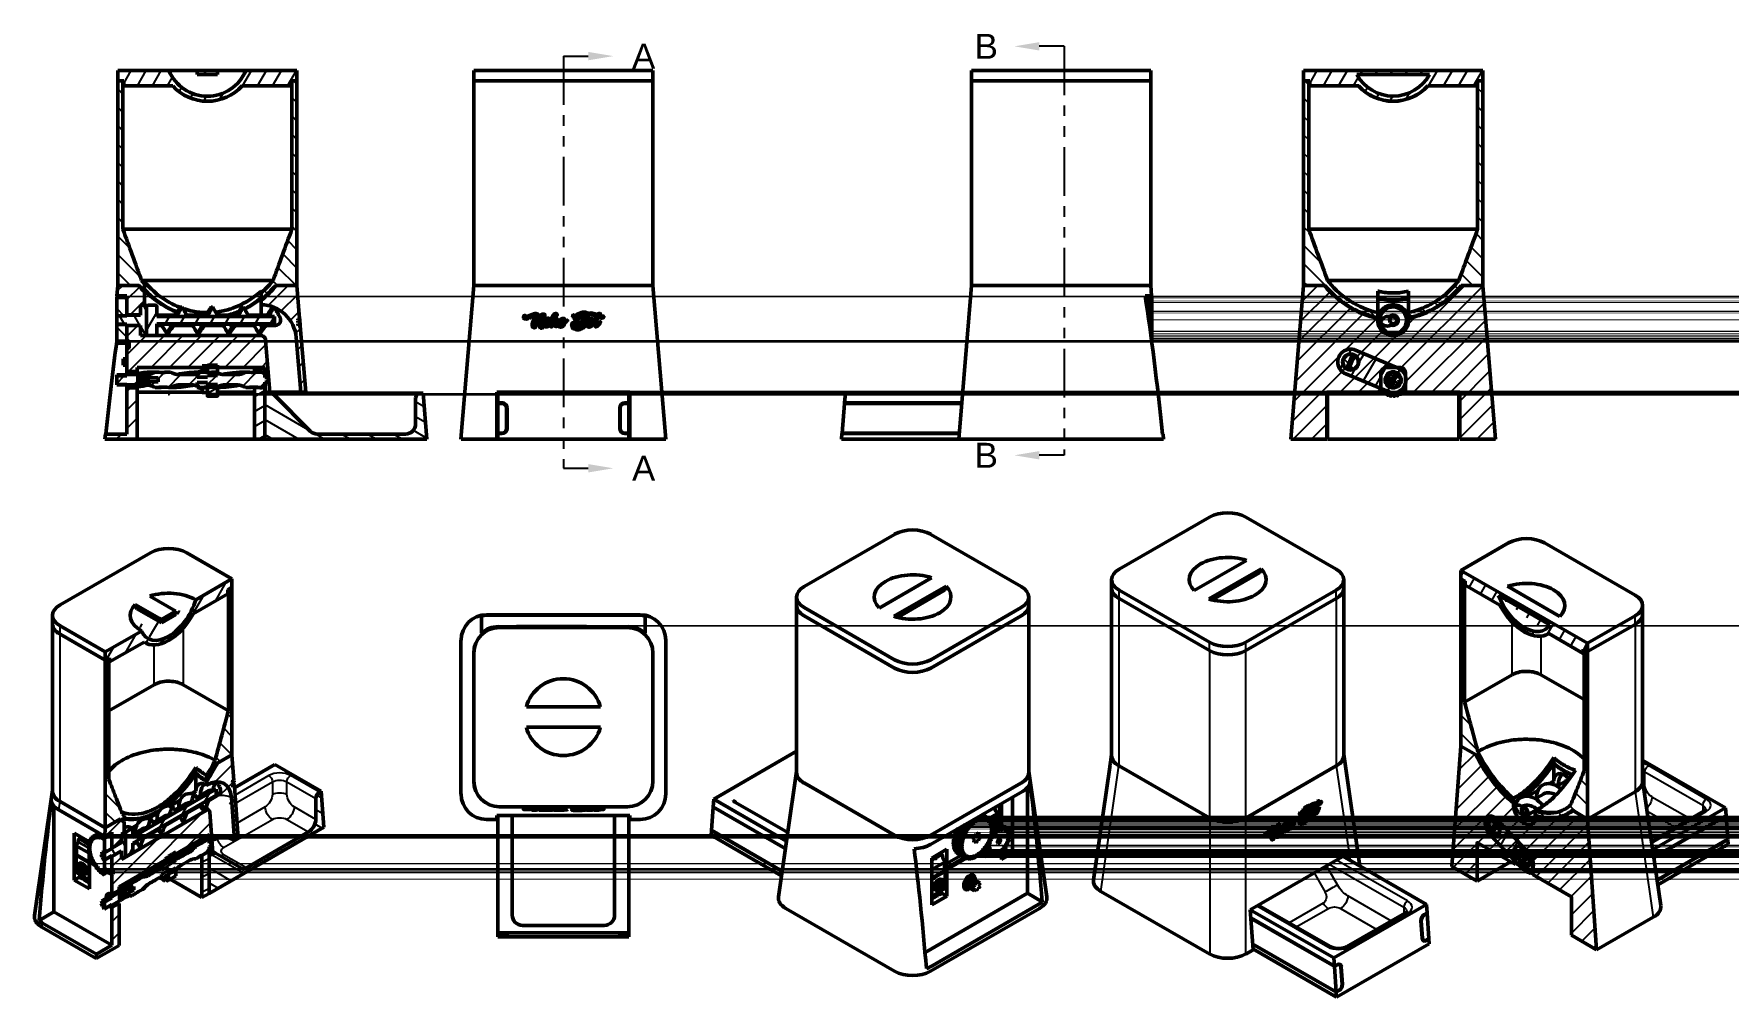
# Model space of a CAD drawing. Header units: inches. Extents: x 0.5 to 16.8, y 0.4 to 9.6.
import ezdxf

# ---------------------------------------------------------------- set-up
doc = ezdxf.new("R2010")
doc.units = ezdxf.units.IN
doc.header["$LTSCALE"] = 0.75
doc.header["$MEASUREMENT"] = 0
doc.linetypes.add('PHANTOM2', pattern=[1.25, 0.625, -0.125, 0.125, -0.125, 0.125, -0.125])
for name, color, linetype, lineweight in [('Annotations', 7, 'Continuous', 25), ('Hatching', 7, 'Continuous', 25), ('Visible', 7, 'Continuous', 50), ('Visible Narrow', 7, 'Continuous', 25)]:
    doc.layers.add(name, color=color, linetype=linetype, lineweight=lineweight)
doc.styles.get("Standard").update_dxf_attribs({"font": 'arial.ttf'})

msp = doc.modelspace()

# ---------------------------------------------------------------- texts
at = {"layer": 'Annotations', "char_height": 0.24, "attachment_point": 5}
for s, insert in [('B', (9.679, 9.51)), ('A', (6.385, 9.416)), ('A', (6.385, 5.454)), ('B', (9.679, 5.579))]:
    msp.add_mtext(s, dxfattribs=dict(at, insert=insert))

# ---------------------------------------------------------------- hatches: boundary and pattern name
at = {"layer": 'Hatching'}
h = msp.add_hatch(dxfattribs=at)
h.set_pattern_fill('ANSI31', color=256, angle=15, style=0)
h.paths.add_polyline_path([(2.092, 9.277), (2.092, 9.238), (2.289, 9.238), (2.289, 9.277)], flags=0)
edge = h.paths.add_edge_path(flags=0)
edge.add_line((2.993, 9.179), (3.003, 9.179))
edge.add_line((3.003, 9.179), (3.052, 9.179))
edge.add_line((3.052, 9.179), (3.052, 9.277))
edge.add_line((3.052, 9.277), (2.56, 9.277))
edge.add_ellipse((2.191, 9.431), major_axis=(0.369, -0.154), ratio=1, start_angle=225.2397, end_angle=360, ccw=False)
edge.add_line((1.822, 9.277), (1.329, 9.277))
edge.add_line((1.329, 9.277), (1.329, 9.179))
edge.add_line((1.329, 9.179), (1.379, 9.179))
edge.add_line((1.379, 9.179), (1.388, 9.179))
edge.add_line((1.388, 9.179), (1.388, 9.129))
edge.add_line((1.388, 9.129), (1.858, 9.129))
edge.add_ellipse((2.191, 9.431), major_axis=(-0.333, -0.301), ratio=1, start_angle=0, end_angle=95.6754)
edge.add_line((2.523, 9.129), (2.993, 9.129))
edge.add_line((2.993, 9.129), (2.993, 9.179))
h = msp.add_hatch(dxfattribs=at)
h.set_pattern_fill('ANSI31', color=256, angle=90, style=0)
edge = h.paths.add_edge_path(flags=0)
edge.add_line((1.587, 7.154), (1.587, 7.226))
edge.add_spline(control_points=[(1.587, 7.226), (1.576, 7.238), (1.567, 7.249), (1.559, 7.259)], knot_values=[-0.397326, -0.397326, -0.397326, -0.397326, 0, 0, 0, 0], degree=3, periodic=0)
edge.add_line((1.559, 7.259), (1.379, 7.751))
edge.add_line((1.379, 7.751), (1.379, 9.179))
edge.add_line((1.379, 9.179), (1.329, 9.179))
edge.add_line((1.329, 9.179), (1.329, 7.21))
edge.add_line((1.329, 7.21), (1.529, 7.21))
edge.add_line((1.529, 7.21), (1.536, 7.21))
edge.add_spline(control_points=[(1.536, 7.21), (1.551, 7.192), (1.567, 7.173), (1.587, 7.154)], knot_values=[-6.842447, -6.842447, -6.842447, -6.842447, -5.724001, -5.724001, -5.724001, -5.724001], degree=3, periodic=0)
edge = h.paths.add_edge_path(flags=0)
edge.add_line((2.707, 7.139), (2.707, 7.075))
edge.add_spline(control_points=[(2.707, 7.075), (2.766, 7.122), (2.811, 7.169), (2.845, 7.21)], knot_values=[-1.611571, -1.611571, -1.611571, -1.611571, 0, 0, 0, 0], degree=3, periodic=0)
edge.add_line((2.845, 7.21), (2.852, 7.21))
edge.add_line((2.852, 7.21), (3.052, 7.21))
edge.add_line((3.052, 7.21), (3.052, 9.179))
edge.add_line((3.052, 9.179), (3.003, 9.179))
edge.add_line((3.003, 9.179), (3.003, 7.751))
edge.add_line((3.003, 7.751), (2.822, 7.259))
edge.add_spline(control_points=[(2.822, 7.259), (2.795, 7.225), (2.757, 7.183), (2.707, 7.139)], knot_values=[-6.710851, -6.710851, -6.710851, -6.710851, -4.362102, -4.362102, -4.362102, -4.362102], degree=3, periodic=0)
h = msp.add_hatch(dxfattribs=at)
h.set_pattern_fill('ANSI31', color=256, angle=15, style=0)
edge = h.paths.add_edge_path(flags=0)
edge.add_line((14.394, 9.179), (14.403, 9.179))
edge.add_line((14.403, 9.179), (14.453, 9.179))
edge.add_line((14.453, 9.179), (14.453, 9.277))
edge.add_line((14.453, 9.277), (12.73, 9.277))
edge.add_line((12.73, 9.277), (12.73, 9.179))
edge.add_line((12.73, 9.179), (12.779, 9.179))
edge.add_line((12.779, 9.179), (12.789, 9.179))
edge.add_line((12.789, 9.179), (12.789, 9.129))
edge.add_line((12.789, 9.129), (13.26, 9.129))
edge.add_ellipse((13.591, 9.431), major_axis=(-0.331, -0.301), ratio=1, start_angle=360, end_angle=455.4381)
edge.add_line((13.923, 9.129), (14.394, 9.129))
edge.add_line((14.394, 9.129), (14.394, 9.179))
edge = h.paths.add_edge_path(flags=0)
edge.add_line((13.94, 9.238), (13.243, 9.238))
edge.add_ellipse((13.591, 9.431), major_axis=(0.349, -0.193), ratio=1, start_angle=-122.0444, end_angle=0, ccw=False)
h = msp.add_hatch(dxfattribs=at)
h.set_pattern_fill('ANSI31', color=256, angle=90, style=0)
edge = h.paths.add_edge_path(flags=0)
edge.add_line((13.444, 6.9), (13.444, 6.95))
edge.add_spline(control_points=[(13.444, 6.95), (13.351, 6.971), (13.261, 7.009), (13.076, 7.127), (13.004, 7.205), (12.961, 7.259)], knot_values=[-3.762023, -3.762023, -3.762023, -3.762023, -2.124107, -2.124107, 0, 0, 0, 0], degree=3, periodic=0)
edge.add_spline(control_points=[(12.961, 7.259), (12.931, 7.339), (12.899, 7.427), (12.84, 7.586), (12.809, 7.672), (12.779, 7.751)], knot_values=[-5.113473, -5.113473, -5.113473, -5.113473, -2.591407, -2.591407, 0, 0, 0, 0], degree=3, periodic=0)
edge.add_line((12.779, 7.751), (12.779, 9.179))
edge.add_line((12.779, 9.179), (12.73, 9.179))
edge.add_line((12.73, 9.179), (12.73, 7.21))
edge.add_line((12.73, 7.21), (12.931, 7.21))
edge.add_line((12.931, 7.21), (12.937, 7.21))
edge.add_spline(control_points=[(12.937, 7.21), (12.979, 7.16), (13.026, 7.114), (13.129, 7.033), (13.183, 6.998), (13.305, 6.938), (13.374, 6.915), (13.444, 6.9)], knot_values=[-6.169099, -6.169099, -6.169099, -6.169099, -4.187778, -4.187778, -2.226107, -2.226107, -0.040789, -0.040789, -0.040789, -0.040789], degree=3, periodic=0)
edge = h.paths.add_edge_path(flags=0)
edge.add_line((13.739, 6.95), (13.739, 6.9))
edge.add_spline(control_points=[(13.739, 6.9), (13.836, 6.92), (13.929, 6.958), (14.124, 7.076), (14.199, 7.155), (14.245, 7.21)], knot_values=[-3.880675, -3.880675, -3.880675, -3.880675, -2.188691, -2.188691, 0, 0, 0, 0], degree=3, periodic=0)
edge.add_line((14.245, 7.21), (14.252, 7.21))
edge.add_line((14.252, 7.21), (14.453, 7.21))
edge.add_line((14.453, 7.21), (14.453, 9.179))
edge.add_line((14.453, 9.179), (14.403, 9.179))
edge.add_line((14.403, 9.179), (14.403, 7.751))
edge.add_spline(control_points=[(14.403, 7.751), (14.374, 7.671), (14.343, 7.586), (14.284, 7.427), (14.252, 7.339), (14.222, 7.259)], knot_values=[-5.272726, -5.272726, -5.272726, -5.272726, -2.601935, -2.601935, 0, 0, 0, 0], degree=3, periodic=0)
edge.add_spline(control_points=[(14.222, 7.259), (14.184, 7.212), (14.142, 7.168), (14.051, 7.091), (14.002, 7.057), (13.883, 6.994), (13.812, 6.967), (13.739, 6.95)], knot_values=[-5.96699, -5.96699, -5.96699, -5.96699, -4.137497, -4.137497, -2.33227, -2.33227, -0.040583, -0.040583, -0.040583, -0.040583], degree=3, periodic=0)
h = msp.add_hatch(dxfattribs=at)
h.set_pattern_fill('ANSI31', color=256, style=0)
h.paths.add_polyline_path([(1.418, 6.226), (1.418, 5.783), (1.21, 5.783), (1.206, 5.734), (1.516, 5.734), (1.516, 6.226)], flags=0)
edge = h.paths.add_edge_path(flags=0)
edge.add_line((1.587, 7.024), (1.587, 7.147))
edge.add_spline(control_points=[(1.587, 7.147), (1.567, 7.167), (1.548, 7.188), (1.529, 7.21)], knot_values=[-0.869234, -0.869234, -0.869234, -0.869234, 0, 0, 0, 0], degree=3, periodic=0)
edge.add_line((1.529, 7.21), (1.329, 7.21))
edge.add_line((1.329, 7.21), (1.321, 7.112))
edge.add_line((1.321, 7.112), (1.418, 7.112))
edge.add_line((1.418, 7.112), (1.418, 7.096))
edge.add_line((1.418, 7.096), (1.418, 6.928))
edge.add_line((1.418, 6.928), (1.548, 6.928))
edge.add_line((1.548, 6.928), (1.548, 6.928))
edge.add_line((1.548, 6.928), (1.548, 7.022))
edge.add_line((1.548, 7.022), (1.548, 7.024))
edge.add_line((1.548, 7.024), (1.587, 7.024))
edge = h.paths.add_edge_path(flags=0)
edge.add_line((2.707, 7.068), (2.707, 7.025))
edge.add_ellipse((2.702, 6.682), major_axis=(0.006, 0.344), ratio=1, start_angle=-21.02, end_angle=0, ccw=False)
edge.add_ellipse((2.702, 6.682), major_axis=(0.129, 0.319), ratio=1, start_angle=358.7891, end_angle=360, ccw=False)
edge.add_ellipse((2.702, 6.682), major_axis=(0.135, 0.316), ratio=1, start_angle=297.9561, end_angle=360, ccw=False)
edge.add_line((3.044, 6.71), (3.088, 6.186))
edge.add_line((3.088, 6.186), (3.137, 6.186))
edge.add_line((3.137, 6.186), (3.084, 6.823))
edge.add_line((3.084, 6.823), (3.064, 6.822))
edge.add_line((3.064, 6.822), (3.062, 6.846))
edge.add_line((3.062, 6.846), (3.082, 6.847))
edge.add_line((3.082, 6.847), (3.081, 6.857))
edge.add_line((3.081, 6.857), (3.062, 6.855))
edge.add_line((3.062, 6.855), (3.06, 6.871))
edge.add_line((3.06, 6.871), (3.08, 6.872))
edge.add_line((3.08, 6.872), (3.079, 6.884))
edge.add_line((3.079, 6.884), (3.059, 6.882))
edge.add_line((3.059, 6.882), (3.059, 6.892))
edge.add_line((3.059, 6.892), (3.078, 6.894))
edge.add_line((3.078, 6.894), (3.052, 7.21))
edge.add_line((3.052, 7.21), (2.852, 7.21))
edge.add_spline(control_points=[(2.852, 7.21), (2.809, 7.158), (2.76, 7.11), (2.707, 7.068)], knot_values=[-6.259705, -6.259705, -6.259705, -6.259705, -4.198165, -4.198165, -4.198165, -4.198165], degree=3, periodic=0)
edge = h.paths.add_edge_path(flags=0)
edge.add_ellipse((2.702, 6.682), major_axis=(0.0483, 0.004), ratio=1, start_angle=0, end_angle=90.6986)
edge.add_line((2.697, 6.73), (2.69, 6.729))
edge.add_line((2.69, 6.729), (1.548, 6.729))
edge.add_line((1.548, 6.729), (1.548, 6.732))
edge.add_line((1.548, 6.732), (1.548, 6.825))
edge.add_line((1.548, 6.825), (1.548, 6.825))
edge.add_line((1.548, 6.825), (1.418, 6.825))
edge.add_line((1.418, 6.825), (1.418, 6.679))
edge.add_line((1.418, 6.679), (1.438, 6.679))
edge.add_line((1.438, 6.679), (1.438, 6.61))
edge.add_line((1.438, 6.61), (1.418, 6.61))
edge.add_line((1.418, 6.61), (1.418, 6.383))
edge.add_line((1.418, 6.383), (1.516, 6.383))
edge.add_line((1.516, 6.383), (1.516, 6.423))
edge.add_line((1.516, 6.423), (2.141, 6.423))
edge.add_line((2.141, 6.423), (2.191, 6.423))
edge.add_line((2.191, 6.423), (2.289, 6.423))
edge.add_line((2.289, 6.423), (2.747, 6.423))
edge.add_line((2.747, 6.423), (2.747, 6.329))
edge.add_line((2.747, 6.329), (2.776, 6.329))
edge.add_line((2.776, 6.329), (2.776, 6.327))
edge.add_line((2.776, 6.327), (2.776, 6.282))
edge.add_line((2.776, 6.282), (2.776, 6.28))
edge.add_line((2.776, 6.28), (2.747, 6.28))
edge.add_line((2.747, 6.28), (2.747, 6.186))
edge.add_line((2.747, 6.186), (2.791, 6.186))
edge.add_line((2.791, 6.186), (2.75, 6.686))
h = msp.add_hatch(dxfattribs=at)
h.set_pattern_fill('ANSI31', color=256, style=0)
edge = h.paths.add_edge_path(flags=0)
edge.add_line((13.739, 6.895), (13.739, 6.879))
edge.add_line((13.739, 6.879), (13.739, 6.879))
edge.add_ellipse((13.591, 6.877), major_axis=(0.148, 0.002), ratio=1, start_angle=178.617, end_angle=360, ccw=False)
edge.add_line((13.444, 6.879), (13.444, 6.879))
edge.add_line((13.444, 6.879), (13.444, 6.895))
edge.add_spline(control_points=[(13.444, 6.895), (13.345, 6.915), (13.251, 6.953), (13.076, 7.061), (12.997, 7.13), (12.931, 7.21)], knot_values=[-6.256456, -6.256456, -6.256456, -6.256456, -3.17532, -3.17532, 0, 0, 0, 0], degree=3, periodic=0)
edge.add_line((12.931, 7.21), (12.73, 7.21))
edge.add_line((12.73, 7.21), (12.607, 5.734))
edge.add_line((12.607, 5.734), (12.952, 5.734))
edge.add_line((12.952, 5.734), (12.952, 6.186))
edge.add_ellipse((12.952, 6.186), major_axis=(-0.0000984, 0), ratio=1, start_angle=-90, end_angle=0, ccw=False)
edge.add_line((12.952, 6.186), (13.473, 6.186))
edge.add_line((13.473, 6.186), (13.473, 6.221))
edge.add_line((13.473, 6.221), (13.473, 6.373))
edge.add_ellipse((13.522, 6.373), major_axis=(-0.0492, 0), ratio=1, start_angle=270, end_angle=360, ccw=False)
edge.add_line((13.522, 6.423), (13.628, 6.423))
edge.add_line((13.628, 6.423), (13.66, 6.423))
edge.add_ellipse((13.66, 6.373), major_axis=(0, 0.0492), ratio=1, start_angle=270, end_angle=360, ccw=False)
edge.add_line((13.709, 6.373), (13.709, 6.339))
edge.add_line((13.709, 6.339), (13.709, 6.27))
edge.add_line((13.709, 6.27), (13.709, 6.186))
edge.add_line((13.709, 6.186), (14.231, 6.186))
edge.add_ellipse((14.231, 6.186), major_axis=(0, 0.0000984), ratio=1, start_angle=-90, end_angle=0, ccw=False)
edge.add_line((14.231, 6.186), (14.231, 5.734))
edge.add_line((14.231, 5.734), (14.576, 5.734))
edge.add_line((14.576, 5.734), (14.453, 7.21))
edge.add_line((14.453, 7.21), (14.252, 7.21))
edge.add_spline(control_points=[(14.252, 7.21), (14.209, 7.158), (14.161, 7.111), (14.056, 7.028), (14, 6.993), (13.877, 6.933), (13.809, 6.909), (13.739, 6.895)], knot_values=[-6.270303, -6.270303, -6.270303, -6.270303, -4.225638, -4.225638, -2.213051, -2.213051, -0.037575, -0.037575, -0.037575, -0.037575], degree=3, periodic=0)
h = msp.add_hatch(dxfattribs=at)
h.set_pattern_fill('ANSI31', color=256, angle=90, style=0)
h.paths.add_polyline_path([(1.418, 7.096), (1.32, 7.096), (1.32, 6.921), (1.418, 6.921), (1.418, 6.926), (1.418, 6.928)], flags=0)
h.paths.add_polyline_path([(1.32, 6.676), (1.418, 6.676), (1.418, 6.679), (1.418, 6.825), (1.418, 6.828), (1.418, 6.835), (1.32, 6.835)], flags=0)
h = msp.add_hatch(dxfattribs=at)
h.set_pattern_fill('ANSI31', color=256, angle=75, style=0)
edge = h.paths.add_edge_path(flags=0)
edge.add_ellipse((1.592, 7.007), major_axis=(0.0148, 0), ratio=1, start_angle=360, end_angle=450)
edge.add_line((1.592, 7.022), (1.548, 7.022))
edge.add_line((1.548, 7.022), (1.548, 7.022))
edge.add_line((1.548, 7.022), (1.548, 6.928))
edge.add_line((1.548, 6.928), (1.548, 6.926))
edge.add_line((1.548, 6.926), (1.418, 6.926))
edge.add_line((1.418, 6.926), (1.418, 6.921))
edge.add_line((1.418, 6.921), (1.418, 6.918))
edge.add_line((1.418, 6.918), (1.32, 6.918))
edge.add_line((1.32, 6.918), (1.32, 6.838))
edge.add_line((1.32, 6.838), (1.418, 6.838))
edge.add_line((1.418, 6.838), (1.418, 6.835))
edge.add_line((1.418, 6.835), (1.418, 6.828))
edge.add_line((1.418, 6.828), (1.548, 6.828))
edge.add_line((1.548, 6.828), (1.548, 6.825))
edge.add_line((1.548, 6.825), (1.548, 6.732))
edge.add_line((1.548, 6.732), (1.548, 6.732))
edge.add_line((1.548, 6.732), (1.592, 6.732))
edge.add_ellipse((1.592, 6.746), major_axis=(0, -0.0148), ratio=1, start_angle=0, end_angle=90)
edge.add_line((1.606, 6.746), (1.606, 7.007))
h = msp.add_hatch(dxfattribs=at)
h.set_pattern_fill('ANSI31', color=256, angle=15, style=0)
edge = h.paths.add_edge_path(flags=0)
edge.add_line((1.606, 7.007), (1.606, 6.746))
edge.add_ellipse((1.621, 6.746), major_axis=(-0.0148, 0), ratio=1, start_angle=0, end_angle=90)
edge.add_line((1.621, 6.732), (1.69, 6.732))
edge.add_ellipse((1.69, 6.746), major_axis=(0, -0.0148), ratio=1, start_angle=360, end_angle=450)
edge.add_line((1.705, 6.746), (1.705, 6.828))
edge.add_line((1.705, 6.828), (1.705, 6.839))
edge.add_line((1.705, 6.839), (1.705, 6.841))
edge.add_line((1.705, 6.841), (2.837, 6.841))
edge.add_line((2.837, 6.841), (2.837, 6.913))
edge.add_line((2.837, 6.913), (1.705, 6.913))
edge.add_line((1.705, 6.913), (1.705, 6.914))
edge.add_line((1.705, 6.914), (1.705, 6.926))
edge.add_line((1.705, 6.926), (1.705, 7.007))
edge.add_ellipse((1.69, 7.007), major_axis=(0.0148, 0), ratio=1, start_angle=360, end_angle=450)
edge.add_line((1.69, 7.022), (1.621, 7.022))
edge.add_ellipse((1.621, 7.007), major_axis=(0, 0.0148), ratio=1, start_angle=360, end_angle=450)
h = msp.add_hatch(dxfattribs=at)
h.set_pattern_fill('ANSI31', color=256, angle=75, style=0)
edge = h.paths.add_edge_path(flags=0)
edge.add_line((1.901, 6.926), (1.705, 6.926))
edge.add_line((1.705, 6.926), (1.705, 6.914))
edge.add_line((1.705, 6.914), (2.837, 6.914))
edge.add_line((2.837, 6.914), (2.837, 6.913))
edge.add_line((2.837, 6.913), (2.837, 6.841))
edge.add_line((2.837, 6.841), (2.837, 6.839))
edge.add_line((2.837, 6.839), (1.705, 6.839))
edge.add_line((1.705, 6.839), (1.705, 6.828))
edge.add_line((1.705, 6.828), (1.754, 6.828))
edge.add_line((1.754, 6.828), (1.799, 6.749))
edge.add_line((1.799, 6.749), (1.845, 6.828))
edge.add_line((1.845, 6.828), (2.049, 6.828))
edge.add_line((2.049, 6.828), (2.095, 6.749))
edge.add_line((2.095, 6.749), (2.14, 6.828))
edge.add_line((2.14, 6.828), (2.344, 6.828))
edge.add_line((2.344, 6.828), (2.39, 6.749))
edge.add_line((2.39, 6.749), (2.435, 6.828))
edge.add_line((2.435, 6.828), (2.64, 6.828))
edge.add_line((2.64, 6.828), (2.685, 6.749))
edge.add_line((2.685, 6.749), (2.731, 6.828))
edge.add_line((2.731, 6.828), (2.846, 6.828))
edge.add_ellipse((2.846, 6.877), major_axis=(0, -0.0492), ratio=1, start_angle=0, end_angle=124.887)
edge.add_spline(control_points=[(2.887, 6.905), (2.887, 6.907), (2.887, 6.908), (2.886, 6.911), (2.886, 6.913), (2.885, 6.914)], knot_values=[-0.083636, -0.083636, -0.083636, -0.083636, -0.039629, -0.039629, 0, 0, 0, 0], degree=3, periodic=0)
edge.add_line((2.885, 6.914), (2.837, 6.998))
edge.add_line((2.837, 6.998), (2.833, 7.005))
edge.add_line((2.833, 7.005), (2.83, 7))
edge.add_line((2.83, 7), (2.787, 6.926))
edge.add_line((2.787, 6.926), (2.583, 6.926))
edge.add_line((2.583, 6.926), (2.537, 7.005))
edge.add_line((2.537, 7.005), (2.492, 6.926))
edge.add_line((2.492, 6.926), (2.288, 6.926))
edge.add_line((2.288, 6.926), (2.242, 7.005))
edge.add_line((2.242, 7.005), (2.197, 6.926))
edge.add_line((2.197, 6.926), (1.992, 6.926))
edge.add_line((1.992, 6.926), (1.947, 7.005))
edge.add_line((1.947, 7.005), (1.901, 6.926))
h = msp.add_hatch(dxfattribs=at)
h.set_pattern_fill('ANSI31', color=256, angle=105, style=0)
edge = h.paths.add_edge_path(flags=0)
edge.add_ellipse((13.591, 6.877), major_axis=(-0.0206, -0.0447), ratio=1, start_angle=0, end_angle=249.1487)
edge.add_spline(control_points=[(13.557, 6.912), (13.55, 6.914), (13.543, 6.914), (13.529, 6.913), (13.521, 6.911), (13.504, 6.903), (13.495, 6.897), (13.478, 6.879), (13.471, 6.868), (13.465, 6.855)], knot_values=[-1.419228, -1.419228, -1.419228, -1.419228, -1.158042, -1.158042, -0.870078, -0.870078, -0.458561, -0.458561, -0.034667, -0.034667, -0.034667, -0.034667], degree=3, periodic=0)
edge.add_spline(control_points=[(13.465, 6.855), (13.473, 6.846), (13.483, 6.838), (13.502, 6.828), (13.513, 6.824), (13.532, 6.821), (13.541, 6.821), (13.558, 6.825), (13.565, 6.828), (13.571, 6.832)], knot_values=[-1.377475, -1.377475, -1.377475, -1.377475, -1.018653, -1.018653, -0.699333, -0.699333, -0.421893, -0.421893, -0.194866, -0.194866, -0.194866, -0.194866], degree=3, periodic=0)
h.paths.add_polyline_path([(13.595, 6.838), (13.559, 6.854), (13.556, 6.894), (13.588, 6.916), (13.624, 6.899), (13.627, 6.86)], flags=0)
h = msp.add_hatch(dxfattribs=at)
h.set_pattern_fill('ANSI31', color=256, angle=-15, style=0)
h.paths.add_polyline_path([(13.561, 6.855), (13.594, 6.84), (13.625, 6.861), (13.622, 6.898), (13.588, 6.914), (13.558, 6.893)], flags=0)
h = msp.add_hatch(dxfattribs=at)
h.set_pattern_fill('ANSI31', color=256, angle=15, style=0)
edge = h.paths.add_edge_path(flags=0)
edge.add_line((13.639, 6.418), (13.628, 6.423))
edge.add_line((13.628, 6.423), (13.23, 6.589))
edge.add_ellipse((13.182, 6.476), major_axis=(0.048, 0.113), ratio=1, start_angle=360, end_angle=540)
edge.add_line((13.135, 6.362), (13.473, 6.221))
edge.add_line((13.473, 6.221), (13.544, 6.191))
edge.add_ellipse((13.591, 6.304), major_axis=(-0.048, -0.113), ratio=1, start_angle=360, end_angle=456.471)
edge.add_ellipse((13.591, 6.304), major_axis=(0.118, -0.034), ratio=1, start_angle=360, end_angle=392.5204)
edge.add_ellipse((13.591, 6.304), major_axis=(0.118, 0.034), ratio=1, start_angle=0, end_angle=51.0086)
edge = h.paths.add_edge_path(flags=0)
edge.add_ellipse((13.591, 6.304), major_axis=(-0.0778, 0), ratio=1, start_angle=0, end_angle=360, ccw=False)
edge = h.paths.add_edge_path(flags=0)
edge.add_ellipse((13.182, 6.476), major_axis=(-0.0778, 0), ratio=1, start_angle=0, end_angle=360, ccw=False)
h = msp.add_hatch(dxfattribs=at)
h.set_pattern_fill('ANSI31', color=256, angle=90, style=0)
edge = h.paths.add_edge_path(flags=0)
edge.add_line((13.163, 6.405), (13.219, 6.54))
edge.add_ellipse((13.182, 6.476), major_axis=(-0.0192, -0.0713), ratio=1, start_angle=360, end_angle=524.6755)
edge = h.paths.add_edge_path(flags=0)
edge.add_line((13.201, 6.547), (13.145, 6.412))
edge.add_ellipse((13.182, 6.476), major_axis=(0.0192, 0.0713), ratio=1, start_angle=0, end_angle=164.6755)
h = msp.add_hatch(dxfattribs=at)
h.set_pattern_fill('ANSI31', color=256, style=0)
edge = h.paths.add_edge_path(flags=0)
edge.add_spline(control_points=[(2.054, 6.354), (2.028, 6.354), (2.009, 6.354), (1.95, 6.354), (1.928, 6.354), (1.907, 6.354)], knot_values=[-1.259391, -1.259391, -1.259391, -1.259391, -0.626542, -0.626542, -0.000037, -0.000037, -0.000037, -0.000037], degree=3, periodic=0)
edge.add_spline(control_points=[(1.907, 6.354), (1.893, 6.357), (1.878, 6.361), (1.855, 6.37), (1.846, 6.374), (1.837, 6.379)], knot_values=[-0.75774, -0.75774, -0.75774, -0.75774, -0.312541, -0.312541, 0, 0, 0, 0], degree=3, periodic=0)
edge.add_spline(control_points=[(1.837, 6.379), (1.812, 6.377), (1.787, 6.376), (1.737, 6.376), (1.713, 6.377), (1.688, 6.379)], knot_values=[-1.490025, -1.490025, -1.490025, -1.490025, -0.73625, -0.73625, -0.000003, -0.000003, -0.000003, -0.000003], degree=3, periodic=0)
edge.add_spline(control_points=[(1.688, 6.379), (1.68, 6.374), (1.67, 6.369), (1.647, 6.361), (1.632, 6.357), (1.618, 6.354)], knot_values=[-0.75392, -0.75392, -0.75392, -0.75392, -0.440057, -0.440057, 0, 0, 0, 0], degree=3, periodic=0)
edge.add_spline(control_points=[(1.618, 6.354), (1.606, 6.354), (1.588, 6.354), (1.551, 6.354), (1.536, 6.354), (1.521, 6.354)], knot_values=[-0.853328, -0.853328, -0.853328, -0.853328, -0.434709, -0.434709, 0, 0, 0, 0], degree=3, periodic=0)
edge.add_line((1.521, 6.354), (1.521, 6.354))
edge.add_line((1.521, 6.354), (1.418, 6.354))
edge.add_line((1.418, 6.354), (1.418, 6.342))
edge.add_line((1.418, 6.342), (1.32, 6.342))
edge.add_line((1.32, 6.342), (1.32, 6.261))
edge.add_line((1.32, 6.261), (1.418, 6.261))
edge.add_line((1.418, 6.261), (1.418, 6.255))
edge.add_line((1.418, 6.255), (1.521, 6.255))
edge.add_line((1.521, 6.255), (1.521, 6.255))
edge.add_spline(control_points=[(1.521, 6.255), (1.536, 6.255), (1.551, 6.255), (1.588, 6.255), (1.606, 6.255), (1.618, 6.255)], knot_values=[-0.781028, -0.781028, -0.781028, -0.781028, -0.383151, -0.383151, 0, 0, 0, 0], degree=3, periodic=0)
edge.add_spline(control_points=[(1.618, 6.255), (1.633, 6.252), (1.647, 6.248), (1.67, 6.239), (1.68, 6.235), (1.688, 6.23)], knot_values=[-0.758093, -0.758093, -0.758093, -0.758093, -0.312778, -0.312778, -0.000002, -0.000002, -0.000002, -0.000002], degree=3, periodic=0)
edge.add_spline(control_points=[(1.688, 6.23), (1.713, 6.232), (1.739, 6.233), (1.788, 6.233), (1.813, 6.232), (1.837, 6.23)], knot_values=[-1.503481, -1.503481, -1.503481, -1.503481, -0.739356, -0.739356, 0, 0, 0, 0], degree=3, periodic=0)
edge.add_spline(control_points=[(1.837, 6.23), (1.846, 6.235), (1.855, 6.24), (1.878, 6.248), (1.893, 6.252), (1.907, 6.255)], knot_values=[-0.754131, -0.754131, -0.754131, -0.754131, -0.440271, -0.440271, 0, 0, 0, 0], degree=3, periodic=0)
edge.add_spline(control_points=[(1.907, 6.255), (1.928, 6.255), (1.951, 6.255), (2.01, 6.255), (2.029, 6.255), (2.054, 6.255)], knot_values=[-1.606965, -1.606965, -1.606965, -1.606965, -0.776064, -0.776064, 0, 0, 0, 0], degree=3, periodic=0)
edge.add_spline(control_points=[(2.054, 6.255), (2.069, 6.252), (2.083, 6.248), (2.106, 6.239), (2.116, 6.235), (2.124, 6.23)], knot_values=[-0.757794, -0.757794, -0.757794, -0.757794, -0.312348, -0.312348, -0.000001, -0.000001, -0.000001, -0.000001], degree=3, periodic=0)
edge.add_spline(control_points=[(2.124, 6.23), (2.149, 6.232), (2.175, 6.233), (2.224, 6.233), (2.249, 6.232), (2.273, 6.23)], knot_values=[-1.508782, -1.508782, -1.508782, -1.508782, -0.739286, -0.739286, 0, 0, 0, 0], degree=3, periodic=0)
edge.add_spline(control_points=[(2.273, 6.23), (2.282, 6.235), (2.291, 6.24), (2.314, 6.248), (2.329, 6.252), (2.343, 6.255)], knot_values=[-0.753093, -0.753093, -0.753093, -0.753093, -0.43974, -0.43974, 0, 0, 0, 0], degree=3, periodic=0)
edge.add_spline(control_points=[(2.343, 6.255), (2.389, 6.255), (2.417, 6.255), (2.467, 6.255), (2.48, 6.255), (2.49, 6.255)], knot_values=[-1.146604, -1.146604, -1.146604, -1.146604, -0.296219, -0.296219, 0, 0, 0, 0], degree=3, periodic=0)
edge.add_spline(control_points=[(2.49, 6.255), (2.504, 6.252), (2.519, 6.248), (2.542, 6.239), (2.551, 6.235), (2.56, 6.23)], knot_values=[-0.757736, -0.757736, -0.757736, -0.757736, -0.312638, -0.312638, -0.000002, -0.000002, -0.000002, -0.000002], degree=3, periodic=0)
edge.add_spline(control_points=[(2.56, 6.23), (2.585, 6.232), (2.61, 6.233), (2.66, 6.233), (2.684, 6.232), (2.709, 6.23)], knot_values=[-1.50299, -1.50299, -1.50299, -1.50299, -0.739266, -0.739266, 0, 0, 0, 0], degree=3, periodic=0)
edge.add_spline(control_points=[(2.709, 6.23), (2.719, 6.236), (2.73, 6.241), (2.742, 6.245)], knot_values=[-0.369104, -0.369104, -0.369104, -0.369104, 0, 0, 0, 0], degree=3, periodic=0)
edge.add_line((2.742, 6.245), (2.742, 6.282))
edge.add_line((2.742, 6.282), (2.776, 6.282))
edge.add_line((2.776, 6.282), (2.776, 6.327))
edge.add_line((2.776, 6.327), (2.742, 6.327))
edge.add_line((2.742, 6.327), (2.742, 6.364))
edge.add_spline(control_points=[(2.742, 6.364), (2.73, 6.368), (2.719, 6.373), (2.709, 6.379)], knot_values=[-0.370171, -0.370171, -0.370171, -0.370171, 0, 0, 0, 0], degree=3, periodic=0)
edge.add_spline(control_points=[(2.709, 6.379), (2.684, 6.377), (2.658, 6.376), (2.609, 6.376), (2.584, 6.377), (2.56, 6.379)], knot_values=[-1.490347, -1.490347, -1.490347, -1.490347, -0.73627, -0.73627, 0, 0, 0, 0], degree=3, periodic=0)
edge.add_spline(control_points=[(2.56, 6.379), (2.551, 6.374), (2.542, 6.369), (2.519, 6.361), (2.504, 6.357), (2.49, 6.354)], knot_values=[-0.753629, -0.753629, -0.753629, -0.753629, -0.439906, -0.439906, -0.00006, -0.00006, -0.00006, -0.00006], degree=3, periodic=0)
edge.add_spline(control_points=[(2.49, 6.354), (2.48, 6.354), (2.466, 6.354), (2.439, 6.354), (2.425, 6.354), (2.391, 6.354), (2.367, 6.354), (2.343, 6.354)], knot_values=[-1.333698, -1.333698, -1.333698, -1.333698, -1.036079, -1.036079, -0.738395, -0.738395, -0.000006, -0.000006, -0.000006, -0.000006], degree=3, periodic=0)
edge.add_spline(control_points=[(2.343, 6.354), (2.329, 6.357), (2.314, 6.361), (2.291, 6.37), (2.282, 6.374), (2.273, 6.379)], knot_values=[-0.757402, -0.757402, -0.757402, -0.757402, -0.312326, -0.312326, 0, 0, 0, 0], degree=3, periodic=0)
edge.add_spline(control_points=[(2.273, 6.379), (2.248, 6.377), (2.222, 6.376), (2.173, 6.376), (2.149, 6.377), (2.124, 6.379)], knot_values=[-1.49092, -1.49092, -1.49092, -1.49092, -0.739531, -0.739531, -0.000002, -0.000002, -0.000002, -0.000002], degree=3, periodic=0)
edge.add_spline(control_points=[(2.124, 6.379), (2.115, 6.374), (2.106, 6.369), (2.083, 6.361), (2.068, 6.357), (2.054, 6.354)], knot_values=[-0.75333, -0.75333, -0.75333, -0.75333, -0.440036, -0.440036, -0.000054, -0.000054, -0.000054, -0.000054], degree=3, periodic=0)
h.paths.add_polyline_path([(1.62, 6.324), (1.718, 6.324), (1.718, 6.285), (1.62, 6.285), (1.62, 6.269), (1.521, 6.269), (1.521, 6.335), (1.62, 6.335)], flags=0)
h = msp.add_hatch(dxfattribs=at)
h.set_pattern_fill('ANSI31', color=256, angle=-15, style=0)
h.paths.add_polyline_path([(2.191, 6.164), (2.289, 6.164), (2.289, 6.238), (2.289, 6.26), (2.191, 6.26), (2.191, 6.279), (2.092, 6.279), (2.092, 6.245), (2.092, 6.231), (2.132, 6.221), (2.132, 6.231), (2.132, 6.231), (2.134, 6.231), (2.191, 6.231), (2.191, 6.227), (2.191, 6.181)], flags=0)
h.paths.add_polyline_path([(2.289, 6.445), (2.191, 6.445), (2.191, 6.438), (2.191, 6.423), (2.191, 6.382), (2.191, 6.378), (2.134, 6.378), (2.132, 6.378), (2.132, 6.378), (2.132, 6.388), (2.092, 6.378), (2.092, 6.364), (2.092, 6.33), (2.191, 6.33), (2.191, 6.346), (2.289, 6.346), (2.289, 6.371), (2.289, 6.423)], flags=0)
h = msp.add_hatch(dxfattribs=at)
h.set_pattern_fill('ANSI31', color=256, angle=105, style=0)
h.paths.add_polyline_path([(2.191, 6.438), (2.141, 6.438), (2.141, 6.423), (2.141, 6.382), (2.191, 6.382), (2.191, 6.423)], flags=0)
h.paths.add_polyline_path([(2.141, 6.181), (2.191, 6.181), (2.191, 6.227), (2.141, 6.227)], flags=0)
h = msp.add_hatch(dxfattribs=at)
h.set_pattern_fill('ANSI31', color=256, angle=-15, style=0)
edge = h.paths.add_edge_path(flags=0)
edge.add_spline(control_points=[(2.717, 6.227), (2.693, 6.229), (2.668, 6.23), (2.643, 6.23)], knot_values=[-0.748588, -0.748588, -0.748588, -0.748588, 0, 0, 0, 0], degree=3, periodic=0)
edge.add_line((2.643, 6.23), (2.643, 5.734))
edge.add_line((2.643, 5.734), (2.742, 5.734))
edge.add_line((2.742, 5.734), (2.742, 6.177))
edge.add_line((2.742, 6.177), (2.742, 6.239))
edge.add_spline(control_points=[(2.742, 6.239), (2.733, 6.236), (2.725, 6.232), (2.717, 6.227)], knot_values=[-0.274979, -0.274979, -0.274979, -0.274979, 0, 0, 0, 0], degree=3, periodic=0)
edge = h.paths.add_edge_path(flags=0)
edge.add_spline(control_points=[(2.643, 6.379), (2.668, 6.379), (2.693, 6.38), (2.718, 6.382)], knot_values=[-0.750446, -0.750446, -0.750446, -0.750446, 0, 0, 0, 0], degree=3, periodic=0)
edge.add_spline(control_points=[(2.718, 6.382), (2.725, 6.377), (2.733, 6.374), (2.742, 6.37)], knot_values=[-0.27338, -0.27338, -0.27338, -0.27338, 0, 0, 0, 0], degree=3, periodic=0)
edge.add_line((2.742, 6.37), (2.742, 6.413))
edge.add_line((2.742, 6.413), (2.643, 6.413))
edge.add_line((2.643, 6.413), (2.643, 6.379))
h = msp.add_hatch(dxfattribs=at)
h.set_pattern_fill('ANSI31', color=256, angle=75, style=0)
edge = h.paths.add_edge_path(flags=0)
edge.add_spline(control_points=[(13.63, 6.335), (13.629, 6.336), (13.628, 6.337), (13.627, 6.338)], knot_values=[-0.265418, -0.265418, -0.265418, -0.265418, -0.219386, -0.219386, -0.219386, -0.219386], degree=3, periodic=0)
edge.add_spline(control_points=[(13.627, 6.338), (13.627, 6.339), (13.626, 6.339), (13.626, 6.34), (13.626, 6.34), (13.626, 6.34)], knot_values=[-0.219386, -0.219386, -0.219386, -0.219386, -0.199062, -0.199062, -0.192571, -0.192571, -0.192571, -0.192571], degree=3, periodic=0)
edge.add_spline(control_points=[(13.626, 6.34), (13.624, 6.341), (13.623, 6.343), (13.62, 6.344), (13.62, 6.345), (13.619, 6.345)], knot_values=[-0.192571, -0.192571, -0.192571, -0.192571, -0.132708, -0.132708, -0.108068, -0.108068, -0.108068, -0.108068], degree=3, periodic=0)
edge.add_spline(control_points=[(13.619, 6.345), (13.618, 6.346), (13.617, 6.347), (13.614, 6.348), (13.612, 6.349), (13.61, 6.35)], knot_values=[-0.108068, -0.108068, -0.108068, -0.108068, -0.066355, -0.066355, 0, 0, 0, 0], degree=3, periodic=0)
edge.add_spline(control_points=[(13.61, 6.35), (13.608, 6.355), (13.607, 6.359), (13.606, 6.364)], knot_values=[-0.299946, -0.299946, -0.299946, -0.299946, -0.155599, -0.155599, -0.155599, -0.155599], degree=3, periodic=0)
edge.add_line((13.606, 6.364), (13.601, 6.378))
edge.add_line((13.601, 6.378), (13.601, 6.378))
edge.add_line((13.601, 6.378), (13.598, 6.378))
edge.add_line((13.598, 6.378), (13.565, 6.373))
edge.add_line((13.565, 6.373), (13.562, 6.373))
edge.add_line((13.562, 6.373), (13.562, 6.372))
edge.add_line((13.562, 6.372), (13.561, 6.343))
edge.add_spline(control_points=[(13.561, 6.343), (13.56, 6.343), (13.559, 6.342), (13.558, 6.341)], knot_values=[-0.265418, -0.265418, -0.265418, -0.265418, -0.219386, -0.219386, -0.219386, -0.219386], degree=3, periodic=0)
edge.add_spline(control_points=[(13.558, 6.341), (13.557, 6.34), (13.557, 6.34), (13.556, 6.339), (13.556, 6.339), (13.556, 6.339)], knot_values=[-0.219386, -0.219386, -0.219386, -0.219386, -0.199062, -0.199062, -0.192571, -0.192571, -0.192571, -0.192571], degree=3, periodic=0)
edge.add_spline(control_points=[(13.556, 6.339), (13.555, 6.337), (13.553, 6.336), (13.551, 6.332), (13.55, 6.331), (13.547, 6.327), (13.547, 6.325), (13.546, 6.323)], knot_values=[-0.192571, -0.192571, -0.192571, -0.192571, -0.132708, -0.132708, -0.066355, -0.066355, 0, 0, 0, 0], degree=3, periodic=0)
edge.add_spline(control_points=[(13.546, 6.323), (13.541, 6.321), (13.536, 6.32), (13.527, 6.317), (13.523, 6.316), (13.518, 6.314)], knot_values=[-0.299946, -0.299946, -0.299946, -0.299946, -0.149975, -0.149975, -0.00746, -0.00746, -0.00746, -0.00746], degree=3, periodic=0)
edge.add_line((13.518, 6.314), (13.518, 6.314))
edge.add_line((13.518, 6.314), (13.518, 6.311))
edge.add_line((13.518, 6.311), (13.523, 6.278))
edge.add_line((13.523, 6.278), (13.523, 6.275))
edge.add_line((13.523, 6.275), (13.524, 6.275))
edge.add_line((13.524, 6.275), (13.552, 6.274))
edge.add_spline(control_points=[(13.552, 6.274), (13.553, 6.273), (13.554, 6.272), (13.555, 6.271)], knot_values=[-0.265418, -0.265418, -0.265418, -0.265418, -0.219386, -0.219386, -0.219386, -0.219386], degree=3, periodic=0)
edge.add_spline(control_points=[(13.555, 6.271), (13.556, 6.27), (13.556, 6.27), (13.557, 6.269), (13.557, 6.269), (13.557, 6.269)], knot_values=[-0.219386, -0.219386, -0.219386, -0.219386, -0.199062, -0.199062, -0.192571, -0.192571, -0.192571, -0.192571], degree=3, periodic=0)
edge.add_spline(control_points=[(13.557, 6.269), (13.559, 6.268), (13.56, 6.266), (13.562, 6.265), (13.563, 6.264), (13.564, 6.264)], knot_values=[-0.192571, -0.192571, -0.192571, -0.192571, -0.132708, -0.132708, -0.108068, -0.108068, -0.108068, -0.108068], degree=3, periodic=0)
edge.add_spline(control_points=[(13.564, 6.264), (13.565, 6.263), (13.566, 6.262), (13.569, 6.261), (13.571, 6.26), (13.573, 6.259)], knot_values=[-0.108068, -0.108068, -0.108068, -0.108068, -0.066355, -0.066355, 0, 0, 0, 0], degree=3, periodic=0)
edge.add_spline(control_points=[(13.573, 6.259), (13.574, 6.254), (13.576, 6.25), (13.577, 6.245)], knot_values=[-0.299946, -0.299946, -0.299946, -0.299946, -0.1556, -0.1556, -0.1556, -0.1556], degree=3, periodic=0)
edge.add_line((13.577, 6.245), (13.582, 6.231))
edge.add_line((13.582, 6.231), (13.582, 6.231))
edge.add_line((13.582, 6.231), (13.584, 6.231))
edge.add_line((13.584, 6.231), (13.618, 6.236))
edge.add_line((13.618, 6.236), (13.621, 6.236))
edge.add_line((13.621, 6.236), (13.621, 6.237))
edge.add_line((13.621, 6.237), (13.621, 6.266))
edge.add_spline(control_points=[(13.621, 6.266), (13.623, 6.266), (13.624, 6.267), (13.625, 6.268)], knot_values=[-0.265418, -0.265418, -0.265418, -0.265418, -0.219386, -0.219386, -0.219386, -0.219386], degree=3, periodic=0)
edge.add_spline(control_points=[(13.625, 6.268), (13.625, 6.269), (13.626, 6.269), (13.626, 6.27), (13.627, 6.27), (13.627, 6.27)], knot_values=[-0.219386, -0.219386, -0.219386, -0.219386, -0.199062, -0.199062, -0.192571, -0.192571, -0.192571, -0.192571], degree=3, periodic=0)
edge.add_spline(control_points=[(13.627, 6.27), (13.628, 6.272), (13.629, 6.273), (13.632, 6.277), (13.633, 6.278), (13.635, 6.282), (13.636, 6.284), (13.637, 6.286)], knot_values=[-0.192571, -0.192571, -0.192571, -0.192571, -0.132708, -0.132708, -0.066355, -0.066355, 0, 0, 0, 0], degree=3, periodic=0)
edge.add_spline(control_points=[(13.637, 6.286), (13.642, 6.288), (13.646, 6.289), (13.656, 6.292), (13.66, 6.293), (13.665, 6.295)], knot_values=[-0.299946, -0.299946, -0.299946, -0.299946, -0.149975, -0.149975, -0.00746, -0.00746, -0.00746, -0.00746], degree=3, periodic=0)
edge.add_line((13.665, 6.295), (13.665, 6.295))
edge.add_line((13.665, 6.295), (13.665, 6.298))
edge.add_line((13.665, 6.298), (13.66, 6.331))
edge.add_line((13.66, 6.331), (13.66, 6.334))
edge.add_line((13.66, 6.334), (13.659, 6.334))
edge.add_line((13.659, 6.334), (13.63, 6.335))
h = msp.add_hatch(dxfattribs=at)
h.set_pattern_fill('ANSI31', color=256, style=0)
edge = h.paths.add_edge_path(flags=0)
edge.add_line((13.629, 6.368), (13.619, 6.345))
edge.add_line((13.619, 6.345), (13.577, 6.245))
edge.add_line((13.577, 6.245), (13.572, 6.233))
edge.add_ellipse((13.591, 6.304), major_axis=(-0.0192, -0.0713), ratio=1, start_angle=0, end_angle=7.4126)
edge.add_ellipse((13.591, 6.304), major_axis=(-0.0098, -0.0732), ratio=1, start_angle=0, end_angle=2.2568)
edge.add_ellipse((13.591, 6.304), major_axis=(-0.0069, -0.0735), ratio=1, start_angle=360, end_angle=386.6041)
edge.add_ellipse((13.591, 6.304), major_axis=(0.0267, -0.0688), ratio=1, start_angle=360, end_angle=362.2567)
edge.add_ellipse((13.591, 6.304), major_axis=(0.0294, -0.0677), ratio=1, start_angle=0, end_angle=58.8824)
edge.add_ellipse((13.591, 6.304), major_axis=(0.0732, -0.0098), ratio=1, start_angle=360, end_angle=362.2567)
edge.add_ellipse((13.591, 6.304), major_axis=(0.0735, -0.0069), ratio=1, start_angle=0, end_angle=26.6041)
edge.add_ellipse((13.591, 6.304), major_axis=(0.0688, 0.0267), ratio=1, start_angle=360, end_angle=362.2567)
edge.add_ellipse((13.591, 6.304), major_axis=(0.0677, 0.0294), ratio=1, start_angle=360, end_angle=396.1453)
edge = h.paths.add_edge_path(flags=0)
edge.add_line((13.554, 6.241), (13.564, 6.264))
edge.add_line((13.564, 6.264), (13.606, 6.364))
edge.add_line((13.606, 6.364), (13.611, 6.376))
edge.add_ellipse((13.591, 6.304), major_axis=(0.0192, 0.0713), ratio=1, start_angle=360, end_angle=367.4126)
edge.add_ellipse((13.591, 6.304), major_axis=(0.0098, 0.0732), ratio=1, start_angle=0, end_angle=2.2567)
edge.add_ellipse((13.591, 6.304), major_axis=(0.0069, 0.0735), ratio=1, start_angle=0, end_angle=26.6042)
edge.add_ellipse((13.591, 6.304), major_axis=(-0.0267, 0.0688), ratio=1, start_angle=360, end_angle=362.2567)
edge.add_ellipse((13.591, 6.304), major_axis=(-0.0294, 0.0677), ratio=1, start_angle=0, end_angle=58.8825)
edge.add_ellipse((13.591, 6.304), major_axis=(-0.0732, 0.0098), ratio=1, start_angle=0, end_angle=2.2567)
edge.add_ellipse((13.591, 6.304), major_axis=(-0.0735, 0.0069), ratio=1, start_angle=0, end_angle=26.6041)
edge.add_ellipse((13.591, 6.304), major_axis=(-0.0688, -0.0267), ratio=1, start_angle=360, end_angle=362.2567)
edge.add_ellipse((13.591, 6.304), major_axis=(-0.0677, -0.0294), ratio=1, start_angle=360, end_angle=396.1453)
h = msp.add_hatch(dxfattribs=at)
h.set_pattern_fill('ANSI31', color=256, angle=105, style=0)
edge = h.paths.add_edge_path(flags=0)
edge.add_line((2.742, 5.734), (4.302, 5.734))
edge.add_line((4.302, 5.734), (4.265, 6.177))
edge.add_line((4.265, 6.177), (4.242, 6.177))
edge.add_ellipse((4.242, 6.127), major_axis=(0, 0.0492), ratio=1, start_angle=0, end_angle=90)
edge.add_line((4.192, 6.127), (4.192, 5.881))
edge.add_ellipse((4.094, 5.881), major_axis=(0.0984, 0), ratio=1, start_angle=270, end_angle=360, ccw=False)
edge.add_line((4.094, 5.783), (3.249, 5.783))
edge.add_ellipse((3.249, 5.881), major_axis=(0, -0.0984), ratio=1, start_angle=-45, end_angle=0, ccw=False)
edge.add_line((3.179, 5.812), (2.829, 6.162))
edge.add_ellipse((2.794, 6.127), major_axis=(0.0348, 0.0348), ratio=1, start_angle=0, end_angle=45)
edge.add_line((2.794, 6.177), (2.742, 6.177))
edge.add_line((2.742, 6.177), (2.742, 5.734))
h = msp.add_hatch(dxfattribs=at)
h.set_pattern_fill('ANSI31', color=256, angle=15, style=0)
edge = h.paths.add_edge_path(flags=0)
edge.add_line((15.419, 3.716), (15.426, 3.712))
edge.add_line((15.426, 3.712), (15.454, 3.696))
edge.add_line((15.454, 3.696), (15.46, 3.692))
edge.add_line((15.46, 3.692), (15.46, 3.772))
edge.add_line((15.46, 3.772), (14.242, 4.473))
edge.add_line((14.242, 4.473), (14.242, 4.393))
edge.add_line((14.242, 4.393), (14.277, 4.373))
edge.add_line((14.277, 4.373), (14.284, 4.369))
edge.add_line((14.284, 4.369), (14.284, 4.329))
edge.add_line((14.284, 4.329), (14.617, 4.137))
edge.add_ellipse((14.851, 4.249), major_axis=(0.224, -0.388), ratio=0.578093, start_angle=267.3918, end_angle=357.2531)
edge.add_ellipse((14.851, 4.249), major_axis=(0.224, -0.388), ratio=0.578093, start_angle=357.2531, end_angle=362.8298)
edge.add_line((15.086, 3.867), (15.419, 3.675))
edge.add_line((15.419, 3.675), (15.419, 3.716))
edge = h.paths.add_edge_path(flags=0)
edge.add_line((14.605, 4.233), (15.098, 3.949))
edge.add_ellipse((14.851, 4.249), major_axis=(0.199, -0.346), ratio=0.578093, start_angle=-3.0872, end_angle=16.133, ccw=False)
edge.add_ellipse((14.851, 4.249), major_axis=(-0.199, 0.346), ratio=0.578093, start_angle=74.0886, end_angle=176.9128, ccw=False)
h = msp.add_hatch(dxfattribs=at)
h.set_pattern_fill('ANSI31', color=256, angle=15, style=0)
h.paths.add_polyline_path([(1.749, 4), (1.749, 3.968), (1.888, 4.048), (1.888, 4.08)], flags=0)
edge = h.paths.add_edge_path(flags=0)
edge.add_line((2.386, 4.286), (2.393, 4.29))
edge.add_line((2.393, 4.29), (2.427, 4.31))
edge.add_line((2.427, 4.31), (2.427, 4.39))
edge.add_line((2.427, 4.39), (2.079, 4.19))
edge.add_ellipse((1.818, 4.166), major_axis=(-0.2, -0.347), ratio=0.578093, start_angle=0, end_angle=112.2693, ccw=False)
edge.add_ellipse((1.818, 4.166), major_axis=(-0.2, -0.347), ratio=0.578093, start_angle=337.5091, end_angle=360, ccw=False)
edge.add_line((1.557, 3.889), (1.209, 3.689))
edge.add_line((1.209, 3.689), (1.209, 3.609))
edge.add_line((1.209, 3.609), (1.216, 3.613))
edge.add_line((1.216, 3.613), (1.244, 3.629))
edge.add_line((1.244, 3.629), (1.251, 3.633))
edge.add_line((1.251, 3.633), (1.251, 3.592))
edge.add_line((1.251, 3.592), (1.583, 3.784))
edge.add_ellipse((1.818, 4.166), major_axis=(-0.224, -0.389), ratio=0.578093, start_angle=357.0515, end_angle=360)
edge.add_ellipse((1.818, 4.166), major_axis=(-0.224, -0.389), ratio=0.578093, start_angle=360, end_angle=452.7269)
edge.add_line((2.054, 4.055), (2.386, 4.246))
edge.add_line((2.386, 4.246), (2.386, 4.286))
h = msp.add_hatch(dxfattribs=at)
h.set_pattern_fill('ANSI31', color=256, angle=90, style=0)
edge = h.paths.add_edge_path(flags=0)
edge.add_line((1.391, 2.058), (1.391, 2.117))
edge.add_spline(control_points=[(1.391, 2.117), (1.384, 2.123), (1.378, 2.128), (1.372, 2.133)], knot_values=[-0.397326, -0.397326, -0.397326, -0.397326, 0, 0, 0, 0], degree=3, periodic=0)
edge.add_line((1.372, 2.133), (1.244, 2.462))
edge.add_line((1.244, 2.462), (1.244, 3.629))
edge.add_line((1.244, 3.629), (1.216, 3.613))
edge.add_line((1.216, 3.613), (1.209, 3.609))
edge.add_line((1.209, 3.609), (1.209, 1.999))
edge.add_line((1.209, 1.999), (1.351, 2.081))
edge.add_line((1.351, 2.081), (1.355, 2.083))
edge.add_spline(control_points=[(1.355, 2.083), (1.366, 2.075), (1.378, 2.066), (1.391, 2.058)], knot_values=[-6.842447, -6.842447, -6.842447, -6.842447, -5.724001, -5.724001, -5.724001, -5.724001], degree=3, periodic=0)
edge = h.paths.add_edge_path(flags=0)
edge.add_line((2.184, 2.502), (2.184, 2.45))
edge.add_spline(control_points=[(2.184, 2.45), (2.225, 2.512), (2.257, 2.57), (2.281, 2.617)], knot_values=[-1.611571, -1.611571, -1.611571, -1.611571, 0, 0, 0, 0], degree=3, periodic=0)
edge.add_line((2.281, 2.617), (2.286, 2.619))
edge.add_line((2.286, 2.619), (2.427, 2.701))
edge.add_line((2.427, 2.701), (2.427, 4.31))
edge.add_line((2.427, 4.31), (2.393, 4.29))
edge.add_line((2.393, 4.29), (2.393, 3.123))
edge.add_line((2.393, 3.123), (2.265, 2.647))
edge.add_spline(control_points=[(2.265, 2.647), (2.246, 2.609), (2.219, 2.558), (2.184, 2.502)], knot_values=[-6.710851, -6.710851, -6.710851, -6.710851, -4.362102, -4.362102, -4.362102, -4.362102], degree=3, periodic=0)
h = msp.add_hatch(dxfattribs=at)
h.set_pattern_fill('ANSI31', color=256, angle=90, style=0)
edge = h.paths.add_edge_path(flags=0)
edge.add_line((14.747, 2.24), (14.747, 2.281))
edge.add_spline(control_points=[(14.747, 2.281), (14.681, 2.336), (14.618, 2.403), (14.487, 2.575), (14.436, 2.668), (14.406, 2.73)], knot_values=[-3.762023, -3.762023, -3.762023, -3.762023, -2.124107, -2.124107, 0, 0, 0, 0], degree=3, periodic=0)
edge.add_spline(control_points=[(14.406, 2.73), (14.385, 2.807), (14.362, 2.892), (14.32, 3.046), (14.298, 3.129), (14.277, 3.206)], knot_values=[-5.113473, -5.113473, -5.113473, -5.113473, -2.591407, -2.591407, 0, 0, 0, 0], degree=3, periodic=0)
edge.add_line((14.277, 3.206), (14.277, 4.373))
edge.add_line((14.277, 4.373), (14.242, 4.393))
edge.add_line((14.242, 4.393), (14.242, 2.784))
edge.add_line((14.242, 2.784), (14.384, 2.702))
edge.add_line((14.384, 2.702), (14.389, 2.699))
edge.add_spline(control_points=[(14.389, 2.699), (14.419, 2.641), (14.452, 2.584), (14.524, 2.476), (14.563, 2.426), (14.649, 2.327), (14.697, 2.28), (14.747, 2.24)], knot_values=[-6.169099, -6.169099, -6.169099, -6.169099, -4.187778, -4.187778, -2.226107, -2.226107, -0.040789, -0.040789, -0.040789, -0.040789], degree=3, periodic=0)
edge = h.paths.add_edge_path(flags=0)
edge.add_line((14.956, 2.16), (14.956, 2.119))
edge.add_spline(control_points=[(14.956, 2.119), (15.024, 2.096), (15.09, 2.089), (15.194, 2.103), (15.23, 2.116), (15.259, 2.131)], knot_values=[-3.880675, -3.880675, -3.880675, -3.880675, -2.188691, -2.188691, -0.956647, -0.956647, -0.956647, -0.956647], degree=3, periodic=0)
edge.add_spline(control_points=[(15.259, 2.131), (15.281, 2.142), (15.3, 2.155), (15.314, 2.167)], knot_values=[-0.956647, -0.956647, -0.956647, -0.956647, 0, 0, 0, 0], degree=3, periodic=0)
edge.add_line((15.314, 2.167), (15.318, 2.164))
edge.add_line((15.318, 2.164), (15.322, 2.162))
edge.add_line((15.322, 2.162), (15.46, 2.082))
edge.add_line((15.46, 2.082), (15.46, 3.692))
edge.add_line((15.46, 3.692), (15.454, 3.696))
edge.add_line((15.454, 3.696), (15.426, 3.712))
edge.add_line((15.426, 3.712), (15.426, 2.545))
edge.add_spline(control_points=[(15.426, 2.545), (15.405, 2.492), (15.383, 2.434), (15.341, 2.328), (15.318, 2.27), (15.297, 2.216)], knot_values=[-5.272726, -5.272726, -5.272726, -5.272726, -2.601935, -2.601935, 0, 0, 0, 0], degree=3, periodic=0)
edge.add_spline(control_points=[(15.297, 2.216), (15.278, 2.199), (15.257, 2.185), (15.234, 2.173)], knot_values=[-5.96699, -5.96699, -5.96699, -5.96699, -4.633215, -4.633215, -4.633215, -4.633215], degree=3, periodic=0)
edge.add_spline(control_points=[(15.234, 2.173), (15.226, 2.169), (15.217, 2.165), (15.176, 2.149), (15.142, 2.141), (15.058, 2.137), (15.008, 2.144), (14.956, 2.16)], knot_values=[-4.633215, -4.633215, -4.633215, -4.633215, -4.137497, -4.137497, -2.33227, -2.33227, -0.040583, -0.040583, -0.040583, -0.040583], degree=3, periodic=0)
h = msp.add_hatch(dxfattribs=at)
h.set_pattern_fill('ANSI31', color=256, angle=-7e-15, style=0)
edge = h.paths.add_edge_path(flags=0)
edge.add_line((14.956, 2.115), (14.956, 2.102))
edge.add_line((14.956, 2.102), (14.956, 2.102))
edge.add_ellipse((14.851, 2.161), major_axis=(0.074, -0.128), ratio=0.578093, start_angle=0, end_angle=45.8023, ccw=False)
edge.add_ellipse((14.851, 2.161), major_axis=(0.074, -0.128), ratio=0.578093, start_angle=-135.5807, end_angle=0, ccw=False)
edge.add_line((14.747, 2.222), (14.747, 2.222))
edge.add_line((14.747, 2.222), (14.747, 2.235))
edge.add_spline(control_points=[(14.747, 2.235), (14.677, 2.292), (14.611, 2.362), (14.487, 2.521), (14.431, 2.609), (14.384, 2.702)], knot_values=[-6.256456, -6.256456, -6.256456, -6.256456, -3.17532, -3.17532, 0, 0, 0, 0], degree=3, periodic=0)
edge.add_line((14.384, 2.702), (14.242, 2.784))
edge.add_line((14.242, 2.784), (14.155, 1.627))
edge.add_line((14.155, 1.627), (14.399, 1.486))
edge.add_line((14.399, 1.486), (14.399, 1.857))
edge.add_ellipse((14.399, 1.856), major_axis=(-0.0000491, 0.0000853), ratio=0.578093, start_angle=0, end_angle=45.1108, ccw=False)
edge.add_ellipse((14.399, 1.856), major_axis=(-0.0000491, 0.0000853), ratio=0.578093, start_angle=315.1108, end_angle=360, ccw=False)
edge.add_line((14.399, 1.857), (14.768, 1.644))
edge.add_line((14.768, 1.644), (14.768, 1.672))
edge.add_line((14.768, 1.672), (14.768, 1.797))
edge.add_ellipse((14.803, 1.777), major_axis=(-0.0246, 0.0426), ratio=0.578093, start_angle=0, end_angle=45.1108, ccw=False)
edge.add_ellipse((14.803, 1.777), major_axis=(-0.0246, 0.0426), ratio=0.578093, start_angle=315.1108, end_angle=360, ccw=False)
edge.add_line((14.803, 1.817), (14.865, 1.781))
edge.add_line((14.865, 1.781), (14.871, 1.778))
edge.add_line((14.871, 1.778), (14.877, 1.774))
edge.add_line((14.877, 1.774), (14.9, 1.761))
edge.add_ellipse((14.9, 1.721), major_axis=(0.0246, -0.0426), ratio=0.578093, start_angle=45.1108, end_angle=135.1108, ccw=False)
edge.add_line((14.935, 1.701), (14.935, 1.673))
edge.add_line((14.935, 1.673), (14.935, 1.665))
edge.add_line((14.935, 1.665), (14.935, 1.616))
edge.add_line((14.935, 1.616), (14.935, 1.548))
edge.add_line((14.935, 1.548), (15.304, 1.336))
edge.add_ellipse((15.304, 1.336), major_axis=(0.0000491, -0.0000853), ratio=0.578093, start_angle=45.1108, end_angle=135.1108, ccw=False)
edge.add_line((15.304, 1.336), (15.304, 0.965))
edge.add_line((15.304, 0.965), (15.547, 0.825))
edge.add_line((15.547, 0.825), (15.46, 2.082))
edge.add_line((15.46, 2.082), (15.322, 2.162))
edge.add_line((15.322, 2.162), (15.318, 2.164))
edge.add_spline(control_points=[(15.318, 2.164), (15.301, 2.149), (15.282, 2.137), (15.262, 2.126)], knot_values=[-6.270303, -6.270303, -6.270303, -6.270303, -5.075261, -5.075261, -5.075261, -5.075261], degree=3, periodic=0)
edge.add_spline(control_points=[(15.262, 2.126), (15.247, 2.119), (15.232, 2.113), (15.18, 2.095), (15.141, 2.089), (15.053, 2.09), (15.005, 2.099), (14.956, 2.115)], knot_values=[-5.075261, -5.075261, -5.075261, -5.075261, -4.225638, -4.225638, -2.213051, -2.213051, -0.037575, -0.037575, -0.037575, -0.037575], degree=3, periodic=0)
h = msp.add_hatch(dxfattribs=at)
h.set_pattern_fill('ANSI31', color=256, style=0)
h.paths.add_polyline_path([(1.272, 1.231), (1.272, 0.869), (1.125, 0.784), (1.122, 0.742), (1.342, 0.868), (1.342, 1.271)], flags=0)
edge = h.paths.add_edge_path(flags=0)
edge.add_line((1.391, 1.952), (1.391, 2.052))
edge.add_spline(control_points=[(1.391, 2.052), (1.377, 2.061), (1.364, 2.07), (1.351, 2.081)], knot_values=[-0.869234, -0.869234, -0.869234, -0.869234, 0, 0, 0, 0], degree=3, periodic=0)
edge.add_line((1.351, 2.081), (1.209, 1.999))
edge.add_line((1.209, 1.999), (1.204, 1.915))
edge.add_line((1.204, 1.915), (1.272, 1.955))
edge.add_line((1.272, 1.955), (1.272, 1.942))
edge.add_line((1.272, 1.942), (1.272, 1.809))
edge.add_line((1.272, 1.809), (1.272, 1.805))
edge.add_line((1.272, 1.805), (1.364, 1.858))
edge.add_line((1.364, 1.858), (1.364, 1.858))
edge.add_line((1.364, 1.858), (1.364, 1.935))
edge.add_line((1.364, 1.935), (1.364, 1.937))
edge.add_line((1.364, 1.937), (1.391, 1.952))
edge = h.paths.add_edge_path(flags=0)
edge.add_line((2.184, 2.445), (2.184, 2.409))
edge.add_ellipse((2.18, 2.126), major_axis=(0.172, 0.298), ratio=0.578093, start_angle=22.9077, end_angle=43.9278, ccw=False)
edge.add_ellipse((2.18, 2.126), major_axis=(0.172, 0.298), ratio=0.578093, start_angle=21.6968, end_angle=22.9077, ccw=False)
edge.add_ellipse((2.18, 2.126), major_axis=(0.172, 0.298), ratio=0.578093, start_angle=0, end_angle=21.6968, ccw=False)
edge.add_ellipse((2.18, 2.126), major_axis=(0.172, 0.298), ratio=0.578093, start_angle=-40.3472, end_angle=0, ccw=False)
edge.add_line((2.422, 2.289), (2.453, 1.878))
edge.add_line((2.453, 1.878), (2.488, 1.899))
edge.add_line((2.488, 1.899), (2.45, 2.398))
edge.add_line((2.45, 2.398), (2.436, 2.388))
edge.add_line((2.436, 2.388), (2.435, 2.407))
edge.add_line((2.435, 2.407), (2.449, 2.416))
edge.add_line((2.449, 2.416), (2.448, 2.424))
edge.add_line((2.448, 2.424), (2.434, 2.415))
edge.add_line((2.434, 2.415), (2.433, 2.427))
edge.add_line((2.433, 2.427), (2.447, 2.436))
edge.add_line((2.447, 2.436), (2.447, 2.445))
edge.add_line((2.447, 2.445), (2.433, 2.436))
edge.add_line((2.433, 2.436), (2.432, 2.443))
edge.add_line((2.432, 2.443), (2.446, 2.453))
edge.add_line((2.446, 2.453), (2.427, 2.701))
edge.add_line((2.427, 2.701), (2.286, 2.619))
edge.add_spline(control_points=[(2.286, 2.619), (2.255, 2.559), (2.221, 2.5), (2.184, 2.445)], knot_values=[-6.259705, -6.259705, -6.259705, -6.259705, -4.198165, -4.198165, -4.198165, -4.198165], degree=3, periodic=0)
edge = h.paths.add_edge_path(flags=0)
edge.add_ellipse((2.18, 2.126), major_axis=(0.0242, 0.042), ratio=0.578093, start_angle=319.6528, end_angle=360)
edge.add_ellipse((2.18, 2.126), major_axis=(0.0242, 0.042), ratio=0.578093, start_angle=0, end_angle=50.3515)
edge.add_line((2.176, 2.164), (2.172, 2.16))
edge.add_line((2.172, 2.16), (1.364, 1.695))
edge.add_line((1.364, 1.695), (1.364, 1.697))
edge.add_line((1.364, 1.697), (1.364, 1.763))
edge.add_line((1.364, 1.763), (1.364, 1.774))
edge.add_line((1.364, 1.774), (1.272, 1.721))
edge.add_line((1.272, 1.721), (1.272, 1.601))
edge.add_line((1.272, 1.601), (1.286, 1.609))
edge.add_line((1.286, 1.609), (1.286, 1.553))
edge.add_line((1.286, 1.553), (1.272, 1.545))
edge.add_line((1.272, 1.545), (1.272, 1.359))
edge.add_line((1.272, 1.359), (1.342, 1.4))
edge.add_line((1.342, 1.4), (1.342, 1.432))
edge.add_line((1.342, 1.432), (1.784, 1.686))
edge.add_line((1.784, 1.686), (1.818, 1.706))
edge.add_line((1.818, 1.706), (1.888, 1.746))
edge.add_line((1.888, 1.746), (2.212, 1.933))
edge.add_line((2.212, 1.933), (2.212, 1.856))
edge.add_line((2.212, 1.856), (2.233, 1.868))
edge.add_line((2.233, 1.868), (2.233, 1.866))
edge.add_line((2.233, 1.866), (2.233, 1.83))
edge.add_line((2.233, 1.83), (2.233, 1.828))
edge.add_line((2.233, 1.828), (2.212, 1.816))
edge.add_line((2.212, 1.816), (2.212, 1.74))
edge.add_line((2.212, 1.74), (2.243, 1.758))
edge.add_line((2.243, 1.758), (2.214, 2.149))
h = msp.add_hatch(dxfattribs=at)
h.set_pattern_fill('ANSI31', color=256, angle=75, style=0)
edge = h.paths.add_edge_path(flags=0)
edge.add_line((1.614, 2), (1.475, 1.92))
edge.add_line((1.475, 1.92), (1.475, 1.911))
edge.add_line((1.475, 1.911), (2.275, 2.371))
edge.add_line((2.275, 2.371), (2.275, 2.37))
edge.add_line((2.275, 2.37), (2.275, 2.311))
edge.add_line((2.275, 2.311), (2.275, 2.31))
edge.add_line((2.275, 2.31), (1.475, 1.849))
edge.add_line((1.475, 1.849), (1.475, 1.839))
edge.add_line((1.475, 1.839), (1.51, 1.859))
edge.add_line((1.51, 1.859), (1.535, 1.824))
edge.add_line((1.535, 1.824), (1.542, 1.814))
edge.add_line((1.542, 1.814), (1.574, 1.896))
edge.add_line((1.574, 1.896), (1.718, 1.98))
edge.add_line((1.718, 1.98), (1.743, 1.944))
edge.add_line((1.743, 1.944), (1.751, 1.934))
edge.add_line((1.751, 1.934), (1.783, 2.017))
edge.add_line((1.783, 2.017), (1.927, 2.1))
edge.add_line((1.927, 2.1), (1.952, 2.064))
edge.add_line((1.952, 2.064), (1.959, 2.054))
edge.add_line((1.959, 2.054), (1.991, 2.137))
edge.add_line((1.991, 2.137), (2.136, 2.22))
edge.add_line((2.136, 2.22), (2.161, 2.184))
edge.add_line((2.161, 2.184), (2.168, 2.174))
edge.add_line((2.168, 2.174), (2.2, 2.257))
edge.add_line((2.2, 2.257), (2.282, 2.304))
edge.add_ellipse((2.282, 2.345), major_axis=(0.0246, 0.0426), ratio=0.578093, start_angle=224.8892, end_angle=349.7762)
edge.add_spline(control_points=[(2.311, 2.384), (2.311, 2.386), (2.311, 2.387), (2.31, 2.389), (2.31, 2.39), (2.31, 2.391)], knot_values=[-0.083636, -0.083636, -0.083636, -0.083636, -0.039629, -0.039629, 0, 0, 0, 0], degree=3, periodic=0)
edge.add_line((2.31, 2.391), (2.275, 2.439))
edge.add_line((2.275, 2.439), (2.273, 2.444))
edge.add_line((2.273, 2.444), (2.271, 2.439))
edge.add_line((2.271, 2.439), (2.24, 2.361))
edge.add_line((2.24, 2.361), (2.096, 2.278))
edge.add_line((2.096, 2.278), (2.064, 2.323))
edge.add_line((2.064, 2.323), (2.032, 2.241))
edge.add_line((2.032, 2.241), (1.887, 2.157))
edge.add_line((1.887, 2.157), (1.855, 2.203))
edge.add_line((1.855, 2.203), (1.823, 2.12))
edge.add_line((1.823, 2.12), (1.678, 2.037))
edge.add_line((1.678, 2.037), (1.646, 2.083))
edge.add_line((1.646, 2.083), (1.614, 2))
h = msp.add_hatch(dxfattribs=at)
h.set_pattern_fill('ANSI31', color=256, angle=15, style=0)
edge = h.paths.add_edge_path(flags=0)
edge.add_line((1.405, 1.946), (1.405, 1.733))
edge.add_ellipse((1.416, 1.739), major_axis=(-0.0074, -0.0128), ratio=0.578093, start_angle=314.8892, end_angle=360)
edge.add_ellipse((1.416, 1.739), major_axis=(-0.0074, -0.0128), ratio=0.578093, start_angle=0, end_angle=44.8892)
edge.add_line((1.416, 1.727), (1.464, 1.755))
edge.add_ellipse((1.464, 1.767), major_axis=(0.0074, 0.0128), ratio=0.578093, start_angle=224.8892, end_angle=314.8892)
edge.add_line((1.475, 1.773), (1.475, 1.839))
edge.add_line((1.475, 1.839), (1.475, 1.849))
edge.add_line((1.475, 1.849), (1.475, 1.85))
edge.add_line((1.475, 1.85), (2.275, 2.311))
edge.add_line((2.275, 2.311), (2.275, 2.37))
edge.add_line((2.275, 2.37), (1.475, 1.909))
edge.add_line((1.475, 1.909), (1.475, 1.911))
edge.add_line((1.475, 1.911), (1.475, 1.92))
edge.add_line((1.475, 1.92), (1.475, 1.986))
edge.add_ellipse((1.464, 1.98), major_axis=(0.0074, 0.0128), ratio=0.578093, start_angle=314.8892, end_angle=360)
edge.add_ellipse((1.464, 1.98), major_axis=(0.0074, 0.0128), ratio=0.578093, start_angle=0, end_angle=44.8892)
edge.add_line((1.464, 1.992), (1.416, 1.964))
edge.add_ellipse((1.416, 1.952), major_axis=(-0.0074, -0.0128), ratio=0.578093, start_angle=224.8892, end_angle=314.8892)
h = msp.add_hatch(dxfattribs=at)
h.set_pattern_fill('ANSI31', color=256, angle=105, style=0)
edge = h.paths.add_edge_path(flags=0)
edge.add_line((2.208, 1.367), (3.311, 2.003))
edge.add_line((3.311, 2.003), (3.285, 2.35))
edge.add_line((3.285, 2.35), (3.269, 2.34))
edge.add_ellipse((3.269, 2.3), major_axis=(-0.0246, -0.0426), ratio=0.578093, start_angle=224.8892, end_angle=314.8892)
edge.add_line((3.234, 2.28), (3.234, 2.079))
edge.add_ellipse((3.164, 2.039), major_axis=(-0.0491, -0.0853), ratio=0.578093, start_angle=44.8892, end_angle=134.8892, ccw=False)
edge.add_line((3.164, 1.958), (2.567, 1.614))
edge.add_ellipse((2.567, 1.695), major_axis=(-0.0491, -0.0853), ratio=0.578093, start_angle=0, end_angle=44.8892, ccw=False)
edge.add_ellipse((2.567, 1.695), major_axis=(-0.0491, -0.0853), ratio=0.578093, start_angle=-0.1108, end_angle=0, ccw=False)
edge.add_line((2.518, 1.609), (2.27, 1.753))
edge.add_ellipse((2.245, 1.711), major_axis=(0.0246, 0.0426), ratio=0.578093, start_angle=359.8892, end_angle=360)
edge.add_ellipse((2.245, 1.711), major_axis=(0.0246, 0.0426), ratio=0.578093, start_angle=360, end_angle=404.8892)
edge.add_line((2.245, 1.751), (2.208, 1.73))
edge.add_line((2.208, 1.73), (2.208, 1.367))
h = msp.add_hatch(dxfattribs=at)
h.set_pattern_fill('ANSI31', color=256, angle=105, style=0)
edge = h.paths.add_edge_path(flags=0)
edge.add_ellipse((14.851, 2.161), major_axis=(0.0246, -0.0426), ratio=0.578093, start_angle=290.391, end_angle=360)
edge.add_ellipse((14.851, 2.161), major_axis=(0.0246, -0.0426), ratio=0.578093, start_angle=360, end_angle=539.5397)
edge.add_spline(control_points=[(14.827, 2.203), (14.822, 2.207), (14.817, 2.211), (14.807, 2.215), (14.802, 2.217), (14.79, 2.218), (14.783, 2.216), (14.771, 2.208), (14.766, 2.202), (14.762, 2.194)], knot_values=[-1.419228, -1.419228, -1.419228, -1.419228, -1.158042, -1.158042, -0.870078, -0.870078, -0.458561, -0.458561, -0.034667, -0.034667, -0.034667, -0.034667], degree=3, periodic=0)
edge.add_spline(control_points=[(14.762, 2.194), (14.768, 2.183), (14.775, 2.173), (14.789, 2.157), (14.796, 2.149), (14.81, 2.139), (14.816, 2.136), (14.828, 2.132), (14.832, 2.131), (14.837, 2.132)], knot_values=[-1.377475, -1.377475, -1.377475, -1.377475, -1.018653, -1.018653, -0.699333, -0.699333, -0.421893, -0.421893, -0.194866, -0.194866, -0.194866, -0.194866], degree=3, periodic=0)
h.paths.add_polyline_path([(14.854, 2.127), (14.829, 2.155), (14.826, 2.189), (14.849, 2.194), (14.874, 2.166), (14.877, 2.132)], flags=0)
h = msp.add_hatch(dxfattribs=at)
h.set_pattern_fill('ANSI31', color=256, angle=-15, style=0)
h.paths.add_polyline_path([(14.83, 2.156), (14.854, 2.129), (14.875, 2.134), (14.873, 2.165), (14.849, 2.192), (14.828, 2.187)], flags=0)
h = msp.add_hatch(dxfattribs=at)
h.set_pattern_fill('ANSI31', color=256, angle=15, style=0)
edge = h.paths.add_edge_path(flags=0)
edge.add_line((14.885, 1.766), (14.877, 1.774))
edge.add_line((14.877, 1.774), (14.873, 1.779))
edge.add_line((14.873, 1.779), (14.868, 1.784))
edge.add_line((14.868, 1.784), (14.659, 2.006))
edge.add_line((14.659, 2.006), (14.596, 2.073))
edge.add_ellipse((14.562, 1.999), major_axis=(-0.061, 0.107), ratio=0.578093, start_angle=292.3796, end_angle=360)
edge.add_ellipse((14.562, 1.999), major_axis=(-0.061, 0.107), ratio=0.578093, start_angle=0, end_angle=110.2192)
edge.add_ellipse((14.562, 1.999), major_axis=(0.061, -0.107), ratio=0.578093, start_angle=290.2192, end_angle=292.3796)
edge.add_line((14.528, 1.926), (14.768, 1.672))
edge.add_line((14.768, 1.672), (14.818, 1.619))
edge.add_ellipse((14.851, 1.693), major_axis=(0.061, -0.107), ratio=0.578093, start_angle=292.3796, end_angle=360)
edge.add_ellipse((14.851, 1.693), major_axis=(0.061, -0.107), ratio=0.578093, start_angle=360, end_angle=388.8506)
edge.add_ellipse((14.851, 1.693), major_axis=(-0.061, 0.107), ratio=0.578093, start_angle=208.8506, end_angle=237.5254)
edge.add_ellipse((14.851, 1.693), major_axis=(-0.061, 0.107), ratio=0.578093, start_angle=237.5254, end_angle=241.371)
edge.add_ellipse((14.851, 1.693), major_axis=(-0.061, 0.107), ratio=0.578093, start_angle=241.371, end_angle=292.3796)
edge = h.paths.add_edge_path(flags=0)
edge.add_ellipse((14.851, 1.693), major_axis=(-0.0388, 0.0674), ratio=0.578093, start_angle=0, end_angle=45.1108, ccw=False)
edge.add_ellipse((14.851, 1.693), major_axis=(-0.0388, 0.0674), ratio=0.578093, start_angle=180, end_angle=360, ccw=False)
edge.add_ellipse((14.851, 1.693), major_axis=(0.0388, -0.0674), ratio=0.578093, start_angle=225.1108, end_angle=360, ccw=False)
edge = h.paths.add_edge_path(flags=0)
edge.add_ellipse((14.562, 1.999), major_axis=(-0.0388, 0.0674), ratio=0.578093, start_angle=0, end_angle=45.1108, ccw=False)
edge.add_ellipse((14.562, 1.999), major_axis=(-0.0388, 0.0674), ratio=0.578093, start_angle=-123.1515, end_angle=0, ccw=False)
edge.add_ellipse((14.562, 1.999), major_axis=(0.0388, -0.0674), ratio=0.578093, start_angle=0, end_angle=56.8485, ccw=False)
edge.add_ellipse((14.562, 1.999), major_axis=(0.0388, -0.0674), ratio=0.578093, start_angle=-56.8485, end_angle=0, ccw=False)
edge.add_ellipse((14.562, 1.999), major_axis=(-0.0388, 0.0674), ratio=0.578093, start_angle=45.1108, end_angle=123.1515, ccw=False)
h = msp.add_hatch(dxfattribs=at)
h.set_pattern_fill('ANSI31', color=256, angle=90, style=0)
edge = h.paths.add_edge_path(flags=0)
edge.add_line((14.588, 2.036), (14.548, 1.949))
edge.add_ellipse((14.562, 1.999), major_axis=(0.0368, -0.064), ratio=0.578093, start_angle=300.0418, end_angle=305.1711)
edge.add_ellipse((14.562, 1.999), major_axis=(0.0368, -0.064), ratio=0.578093, start_angle=305.1711, end_angle=360)
edge.add_ellipse((14.562, 1.999), major_axis=(0.0368, -0.064), ratio=0.578093, start_angle=360, end_angle=414.8289)
edge.add_ellipse((14.562, 1.999), major_axis=(-0.0368, 0.064), ratio=0.578093, start_angle=234.8289, end_angle=284.7173)
edge = h.paths.add_edge_path(flags=0)
edge.add_line((14.536, 1.963), (14.576, 2.05))
edge.add_ellipse((14.562, 1.999), major_axis=(-0.0368, 0.064), ratio=0.578093, start_angle=300.0418, end_angle=360)
edge.add_ellipse((14.562, 1.999), major_axis=(-0.0368, 0.064), ratio=0.578093, start_angle=360, end_angle=464.7173)
h = msp.add_hatch(dxfattribs=at)
h.set_pattern_fill('ANSI31', color=256, angle=75, style=0)
edge = h.paths.add_edge_path(flags=0)
edge.add_ellipse((1.395, 1.94), major_axis=(0.0074, 0.0128), ratio=0.578093, start_angle=314.8892, end_angle=360)
edge.add_ellipse((1.395, 1.94), major_axis=(0.0074, 0.0128), ratio=0.578093, start_angle=0, end_angle=44.8892)
edge.add_line((1.395, 1.952), (1.364, 1.935))
edge.add_line((1.364, 1.935), (1.364, 1.935))
edge.add_line((1.364, 1.935), (1.364, 1.858))
edge.add_line((1.364, 1.858), (1.364, 1.856))
edge.add_line((1.364, 1.856), (1.272, 1.803))
edge.add_line((1.272, 1.803), (1.272, 1.799))
edge.add_line((1.272, 1.799), (1.272, 1.797))
edge.add_line((1.272, 1.797), (1.203, 1.757))
edge.add_line((1.203, 1.757), (1.203, 1.691))
edge.add_line((1.203, 1.691), (1.272, 1.731))
edge.add_line((1.272, 1.731), (1.272, 1.729))
edge.add_line((1.272, 1.729), (1.272, 1.723))
edge.add_line((1.272, 1.723), (1.364, 1.776))
edge.add_line((1.364, 1.776), (1.364, 1.774))
edge.add_line((1.364, 1.774), (1.364, 1.763))
edge.add_line((1.364, 1.763), (1.364, 1.697))
edge.add_line((1.364, 1.697), (1.364, 1.697))
edge.add_line((1.364, 1.697), (1.395, 1.715))
edge.add_ellipse((1.395, 1.727), major_axis=(0.0074, 0.0128), ratio=0.578093, start_angle=224.8892, end_angle=314.8892)
edge.add_line((1.405, 1.733), (1.405, 1.946))
h = msp.add_hatch(dxfattribs=at)
h.set_pattern_fill('ANSI31', color=256, angle=90, style=0)
h.paths.add_polyline_path([(1.272, 1.942), (1.203, 1.902), (1.203, 1.759), (1.272, 1.799), (1.272, 1.803), (1.272, 1.805), (1.272, 1.809)], flags=0)
h.paths.add_polyline_path([(1.203, 1.559), (1.272, 1.599), (1.272, 1.601), (1.272, 1.721), (1.272, 1.723), (1.272, 1.729), (1.203, 1.689)], flags=0)
h = msp.add_hatch(dxfattribs=at)
h.set_pattern_fill('ANSI31', color=256, angle=-15, style=0)
edge = h.paths.add_edge_path(flags=0)
edge.add_spline(control_points=[(2.191, 1.761), (2.174, 1.753), (2.156, 1.743), (2.139, 1.733)], knot_values=[-0.748588, -0.748588, -0.748588, -0.748588, 0, 0, 0, 0], degree=3, periodic=0)
edge.add_line((2.139, 1.733), (2.139, 1.327))
edge.add_line((2.139, 1.327), (2.208, 1.367))
edge.add_line((2.208, 1.367), (2.208, 1.73))
edge.add_line((2.208, 1.73), (2.208, 1.781))
edge.add_spline(control_points=[(2.208, 1.781), (2.202, 1.774), (2.196, 1.768), (2.191, 1.761)], knot_values=[-0.274979, -0.274979, -0.274979, -0.274979, 0, 0, 0, 0], degree=3, periodic=0)
edge = h.paths.add_edge_path(flags=0)
edge.add_spline(control_points=[(2.139, 1.855), (2.156, 1.865), (2.174, 1.876), (2.191, 1.888)], knot_values=[-0.750446, -0.750446, -0.750446, -0.750446, 0, 0, 0, 0], degree=3, periodic=0)
edge.add_spline(control_points=[(2.191, 1.888), (2.197, 1.887), (2.202, 1.887), (2.208, 1.888)], knot_values=[-0.27338, -0.27338, -0.27338, -0.27338, 0, 0, 0, 0], degree=3, periodic=0)
edge.add_line((2.208, 1.888), (2.208, 1.923))
edge.add_line((2.208, 1.923), (2.139, 1.883))
edge.add_line((2.139, 1.883), (2.139, 1.855))
h = msp.add_hatch(dxfattribs=at)
h.set_pattern_fill('ANSI31', color=256, angle=-15, style=0)
h.paths.add_polyline_path([(1.818, 1.495), (1.888, 1.535), (1.888, 1.596), (1.888, 1.614), (1.823, 1.576), (1.818, 1.573), (1.818, 1.589), (1.792, 1.573), (1.79, 1.572), (1.789, 1.572), (1.755, 1.552), (1.751, 1.55), (1.749, 1.549), (1.749, 1.537), (1.749, 1.521), (1.749, 1.509), (1.777, 1.517), (1.777, 1.525), (1.777, 1.525), (1.779, 1.526), (1.818, 1.549), (1.818, 1.546), (1.818, 1.512), (1.818, 1.509)], flags=0)
h.paths.add_polyline_path([(1.888, 1.764), (1.818, 1.724), (1.818, 1.719), (1.818, 1.706), (1.818, 1.692), (1.818, 1.683), (1.818, 1.673), (1.818, 1.67), (1.779, 1.647), (1.777, 1.646), (1.777, 1.646), (1.777, 1.654), (1.749, 1.63), (1.749, 1.618), (1.749, 1.601), (1.749, 1.59), (1.772, 1.603), (1.774, 1.605), (1.814, 1.628), (1.818, 1.631), (1.818, 1.632), (1.818, 1.643), (1.863, 1.669), (1.888, 1.683), (1.888, 1.689), (1.888, 1.704), (1.888, 1.746)], flags=0)
h = msp.add_hatch(dxfattribs=at)
h.set_pattern_fill('ANSI31', color=256, angle=105, style=0)
h.paths.add_polyline_path([(1.818, 1.719), (1.784, 1.699), (1.784, 1.686), (1.784, 1.653), (1.818, 1.673), (1.818, 1.683), (1.818, 1.692), (1.818, 1.706)], flags=0)
h.paths.add_polyline_path([(1.784, 1.489), (1.818, 1.509), (1.818, 1.512), (1.818, 1.546), (1.784, 1.526)], flags=0)
h = msp.add_hatch(dxfattribs=at)
h.set_pattern_fill('ANSI31', color=256, angle=75, style=0)
edge = h.paths.add_edge_path(flags=0)
edge.add_spline(control_points=[(14.879, 1.701), (14.878, 1.703), (14.877, 1.705), (14.876, 1.707)], knot_values=[-0.265418, -0.265418, -0.265418, -0.265418, -0.205903, -0.205903, -0.205903, -0.205903], degree=3, periodic=0)
edge.add_spline(control_points=[(14.876, 1.707), (14.876, 1.707), (14.876, 1.707), (14.875, 1.709), (14.874, 1.711), (14.872, 1.713), (14.871, 1.714), (14.871, 1.715)], knot_values=[-0.205903, -0.205903, -0.205903, -0.205903, -0.199062, -0.199062, -0.132708, -0.132708, -0.108068, -0.108068, -0.108068, -0.108068], degree=3, periodic=0)
edge.add_spline(control_points=[(14.871, 1.715), (14.87, 1.716), (14.869, 1.717), (14.867, 1.719), (14.866, 1.721), (14.864, 1.723)], knot_values=[-0.108068, -0.108068, -0.108068, -0.108068, -0.066355, -0.066355, 0, 0, 0, 0], degree=3, periodic=0)
edge.add_spline(control_points=[(14.864, 1.723), (14.863, 1.727), (14.862, 1.731), (14.861, 1.735)], knot_values=[-0.299946, -0.299946, -0.299946, -0.299946, -0.155599, -0.155599, -0.155599, -0.155599], degree=3, periodic=0)
edge.add_line((14.861, 1.735), (14.858, 1.748))
edge.add_line((14.858, 1.748), (14.858, 1.749))
edge.add_line((14.858, 1.749), (14.856, 1.75))
edge.add_line((14.856, 1.75), (14.835, 1.759))
edge.add_line((14.835, 1.759), (14.833, 1.76))
edge.add_line((14.833, 1.76), (14.831, 1.761))
edge.add_line((14.831, 1.761), (14.831, 1.76))
edge.add_line((14.831, 1.76), (14.831, 1.756))
edge.add_line((14.831, 1.756), (14.83, 1.737))
edge.add_spline(control_points=[(14.83, 1.737), (14.829, 1.736), (14.828, 1.736), (14.827, 1.735)], knot_values=[-0.265418, -0.265418, -0.265418, -0.265418, -0.20317, -0.20317, -0.20317, -0.20317], degree=3, periodic=0)
edge.add_spline(control_points=[(14.827, 1.735), (14.827, 1.735), (14.827, 1.735), (14.826, 1.735), (14.825, 1.734), (14.823, 1.732), (14.822, 1.731), (14.82, 1.729), (14.82, 1.728), (14.819, 1.726)], knot_values=[-0.20317, -0.20317, -0.20317, -0.20317, -0.199062, -0.199062, -0.132708, -0.132708, -0.066355, -0.066355, 0, 0, 0, 0], degree=3, periodic=0)
edge.add_line((14.819, 1.726), (14.819, 1.726))
edge.add_spline(control_points=[(14.819, 1.726), (14.815, 1.727), (14.812, 1.728), (14.806, 1.729), (14.803, 1.73), (14.8, 1.73)], knot_values=[-0.291, -0.291, -0.291, -0.291, -0.149975, -0.149975, -0.00746, -0.00746, -0.00746, -0.00746], degree=3, periodic=0)
edge.add_line((14.8, 1.73), (14.799, 1.731))
edge.add_line((14.799, 1.731), (14.799, 1.728))
edge.add_line((14.799, 1.728), (14.803, 1.699))
edge.add_line((14.803, 1.699), (14.803, 1.697))
edge.add_line((14.803, 1.697), (14.804, 1.696))
edge.add_line((14.804, 1.696), (14.824, 1.684))
edge.add_spline(control_points=[(14.824, 1.684), (14.825, 1.682), (14.826, 1.68), (14.827, 1.678)], knot_values=[-0.265418, -0.265418, -0.265418, -0.265418, -0.199339, -0.199339, -0.199339, -0.199339], degree=3, periodic=0)
edge.add_spline(control_points=[(14.827, 1.678), (14.827, 1.678), (14.827, 1.678), (14.828, 1.676), (14.829, 1.674), (14.831, 1.672), (14.831, 1.671), (14.832, 1.671)], knot_values=[-0.199339, -0.199339, -0.199339, -0.199339, -0.199062, -0.199062, -0.132708, -0.132708, -0.108068, -0.108068, -0.108068, -0.108068], degree=3, periodic=0)
edge.add_spline(control_points=[(14.832, 1.671), (14.833, 1.67), (14.833, 1.669), (14.836, 1.666), (14.837, 1.664), (14.838, 1.663)], knot_values=[-0.108068, -0.108068, -0.108068, -0.108068, -0.066355, -0.066355, 0, 0, 0, 0], degree=3, periodic=0)
edge.add_spline(control_points=[(14.838, 1.663), (14.839, 1.659), (14.84, 1.654), (14.841, 1.65)], knot_values=[-0.299946, -0.299946, -0.299946, -0.299946, -0.1556, -0.1556, -0.1556, -0.1556], degree=3, periodic=0)
edge.add_line((14.841, 1.65), (14.844, 1.637))
edge.add_line((14.844, 1.637), (14.845, 1.636))
edge.add_line((14.845, 1.636), (14.847, 1.635))
edge.add_line((14.847, 1.635), (14.87, 1.626))
edge.add_line((14.87, 1.626), (14.872, 1.625))
edge.add_line((14.872, 1.625), (14.872, 1.625))
edge.add_line((14.872, 1.625), (14.873, 1.642))
edge.add_line((14.873, 1.642), (14.873, 1.649))
edge.add_spline(control_points=[(14.873, 1.649), (14.874, 1.649), (14.875, 1.649), (14.876, 1.65)], knot_values=[-0.265418, -0.265418, -0.265418, -0.265418, -0.203164, -0.203164, -0.203164, -0.203164], degree=3, periodic=0)
edge.add_spline(control_points=[(14.876, 1.65), (14.876, 1.65), (14.876, 1.65), (14.877, 1.651), (14.878, 1.652), (14.88, 1.653), (14.881, 1.654), (14.882, 1.657), (14.883, 1.658), (14.884, 1.659)], knot_values=[-0.203164, -0.203164, -0.203164, -0.203164, -0.199062, -0.199062, -0.132708, -0.132708, -0.066355, -0.066355, 0, 0, 0, 0], degree=3, periodic=0)
edge.add_spline(control_points=[(14.884, 1.659), (14.887, 1.658), (14.89, 1.658), (14.897, 1.656), (14.9, 1.656), (14.903, 1.655)], knot_values=[-0.299946, -0.299946, -0.299946, -0.299946, -0.149975, -0.149975, -0.00746, -0.00746, -0.00746, -0.00746], degree=3, periodic=0)
edge.add_line((14.903, 1.655), (14.904, 1.655))
edge.add_line((14.904, 1.655), (14.903, 1.657))
edge.add_line((14.903, 1.657), (14.9, 1.686))
edge.add_line((14.9, 1.686), (14.9, 1.689))
edge.add_line((14.9, 1.689), (14.899, 1.689))
edge.add_line((14.899, 1.689), (14.879, 1.701))
h = msp.add_hatch(dxfattribs=at)
h.set_pattern_fill('ANSI31', color=256, angle=-7e-15, style=0)
edge = h.paths.add_edge_path(flags=0)
edge.add_line((14.878, 1.73), (14.871, 1.715))
edge.add_line((14.871, 1.715), (14.864, 1.7))
edge.add_line((14.864, 1.7), (14.847, 1.663))
edge.add_line((14.847, 1.663), (14.841, 1.65))
edge.add_line((14.841, 1.65), (14.838, 1.642))
edge.add_ellipse((14.851, 1.693), major_axis=(0.0368, -0.064), ratio=0.578093, start_angle=300.0418, end_angle=307.4545)
edge.add_ellipse((14.851, 1.693), major_axis=(0.0368, -0.064), ratio=0.578093, start_angle=307.4545, end_angle=309.7112)
edge.add_ellipse((14.851, 1.693), major_axis=(0.0368, -0.064), ratio=0.578093, start_angle=309.7112, end_angle=336.3153)
edge.add_ellipse((14.851, 1.693), major_axis=(0.0368, -0.064), ratio=0.578093, start_angle=336.3153, end_angle=338.572)
edge.add_ellipse((14.851, 1.693), major_axis=(0.0368, -0.064), ratio=0.578093, start_angle=338.572, end_angle=360)
edge.add_ellipse((14.851, 1.693), major_axis=(0.0368, -0.064), ratio=0.578093, start_angle=360, end_angle=397.4545)
edge.add_ellipse((14.851, 1.693), major_axis=(-0.0368, 0.064), ratio=0.578093, start_angle=217.4545, end_angle=219.7112)
edge.add_ellipse((14.851, 1.693), major_axis=(-0.0368, 0.064), ratio=0.578093, start_angle=219.7112, end_angle=246.3153)
edge.add_ellipse((14.851, 1.693), major_axis=(-0.0368, 0.064), ratio=0.578093, start_angle=246.3153, end_angle=248.572)
edge.add_ellipse((14.851, 1.693), major_axis=(-0.0368, 0.064), ratio=0.578093, start_angle=248.572, end_angle=284.7173)
edge = h.paths.add_edge_path(flags=0)
edge.add_line((14.825, 1.656), (14.832, 1.671))
edge.add_line((14.832, 1.671), (14.836, 1.679))
edge.add_line((14.836, 1.679), (14.838, 1.685))
edge.add_line((14.838, 1.685), (14.861, 1.735))
edge.add_line((14.861, 1.735), (14.865, 1.743))
edge.add_ellipse((14.851, 1.693), major_axis=(-0.0368, 0.064), ratio=0.578093, start_angle=300.0418, end_angle=307.4545)
edge.add_ellipse((14.851, 1.693), major_axis=(-0.0368, 0.064), ratio=0.578093, start_angle=307.4545, end_angle=309.7112)
edge.add_ellipse((14.851, 1.693), major_axis=(-0.0368, 0.064), ratio=0.578093, start_angle=309.7112, end_angle=336.3154)
edge.add_ellipse((14.851, 1.693), major_axis=(-0.0368, 0.064), ratio=0.578093, start_angle=336.3154, end_angle=338.572)
edge.add_ellipse((14.851, 1.693), major_axis=(-0.0368, 0.064), ratio=0.578093, start_angle=338.572, end_angle=360)
edge.add_ellipse((14.851, 1.693), major_axis=(-0.0368, 0.064), ratio=0.578093, start_angle=0, end_angle=37.4545)
edge.add_ellipse((14.851, 1.693), major_axis=(0.0368, -0.064), ratio=0.578093, start_angle=217.4545, end_angle=219.7112)
edge.add_ellipse((14.851, 1.693), major_axis=(0.0368, -0.064), ratio=0.578093, start_angle=219.7112, end_angle=246.3153)
edge.add_ellipse((14.851, 1.693), major_axis=(0.0368, -0.064), ratio=0.578093, start_angle=246.3153, end_angle=248.572)
edge.add_ellipse((14.851, 1.693), major_axis=(0.0368, -0.064), ratio=0.578093, start_angle=248.572, end_angle=284.7173)

# ---------------------------------------------------------------- linework, layer by layer
at = {"layer": 'Annotations'}
for p, q in [((10.429, 9.51), (10.189, 9.51)), ((5.613, 9.416), (5.853, 9.416)), ((10.429, 5.579), (10.189, 5.579)), ((5.613, 5.454), (5.853, 5.454))]:
    msp.add_line(p, q, dxfattribs=at)
at = {"layer": 'Annotations', "linetype": 'PHANTOM2', "lineweight": 25}
for p, q in [((10.429, 9.51), (10.429, 5.579)), ((5.613, 9.416), (5.613, 5.454))]:
    msp.add_line(p, q, dxfattribs=at)
at = {"layer": 'Annotations'}
for points in [[(5.853, 9.456), (6.093, 9.416), (5.853, 9.376)], [(10.189, 9.47), (9.949, 9.51), (10.189, 9.55)], [(10.189, 5.539), (9.949, 5.579), (10.189, 5.619)], [(5.853, 5.494), (6.093, 5.454), (5.853, 5.414)]]:
    msp.add_solid(points, dxfattribs=at)
at = {"layer": 'Visible', "extrusion": (-4.93038e-32, 1, -3.94746e-16)}
for p, q in [((1.822, 9.277, 0.411), (1.329, 9.277, 0.411)), ((1.329, 9.277, 0.411), (1.329, 9.179, 0.411)), ((1.379, 9.179, 0.411), (1.329, 9.179, 0.411)), ((1.329, 9.179, 0.411), (1.329, 7.21, 0.411)), ((1.329, 9.179, 0.411), (1.388, 9.179, 0.411)), ((1.379, 7.751, 0.411), (1.379, 9.179, 0.411)), ((1.388, 9.179, 0.411), (1.388, 9.129, 0.411)), ((1.388, 9.129, 0.411), (1.858, 9.129, 0.411)), ((2.092, 9.277, 0.411), (2.092, 9.238, 0.411)), ((2.289, 9.277, 0.411), (2.092, 9.277, 0.411)), ((2.092, 9.238, 0.411), (2.289, 9.238, 0.411)), ((2.289, 9.238, 0.411), (2.289, 9.277, 0.411)), ((2.523, 9.129, 0.411), (2.993, 9.129, 0.411)), ((3.052, 9.277, 0.411), (2.56, 9.277, 0.411)), ((2.993, 9.179, 0.411), (3.052, 9.179, 0.411)), ((2.993, 9.129, 0.411), (2.993, 9.179, 0.411)), ((3.052, 9.179, 0.411), (3.003, 9.179, 0.411)), ((3.003, 9.179, 0.411), (3.003, 7.751, 0.411)), ((3.052, 9.179, 0.411), (3.052, 9.277, 0.411)), ((3.052, 7.21, 0.411), (3.052, 9.179, 0.411)), ((2.806, 7.751, -0.401), (1.575, 7.751, -0.401)), ((1.329, 7.21, 0.411), (1.321, 7.112, 0.411)), ((1.529, 7.21, 0.411), (1.329, 7.21, 0.411)), ((1.329, 7.21, 0.411), (1.536, 7.21, 0.411)), ((1.587, 7.154, 0.411), (1.587, 7.226, 0.411)), ((2.845, 7.21, 0.411), (3.052, 7.21, 0.411)), ((3.052, 7.21, 0.411), (2.852, 7.21, 0.411)), ((3.078, 6.894, 0.411), (3.052, 7.21, 0.411)), ((1.32, 7.097, 0.387), (1.418, 7.097, 0.387)), ((1.32, 7.096, 0.411), (1.32, 6.921, 0.411)), ((1.321, 7.112, 0.411), (1.418, 7.112, 0.411)), ((1.418, 7.112, 0.411), (1.418, 6.928, 0.411)), ((1.418, 6.921, 0.411), (1.418, 7.096, 0.411)), ((1.548, 6.928, 0.411), (1.548, 7.024, 0.411)), ((1.548, 7.024, 0.411), (1.587, 7.024, 0.411)), ((1.592, 7.022, 0.411), (1.548, 7.022, 0.411)), ((1.548, 7.022, 0.411), (1.548, 6.926, 0.411)), ((1.587, 7.024, 0.411), (1.587, 7.147, 0.411)), ((1.606, 6.746, 0.411), (1.606, 7.007, 0.411)), ((1.606, 7.007, 0.411), (1.606, 6.746, 0.411)), ((1.69, 7.022, 0.411), (1.621, 7.022, 0.411)), ((1.705, 6.913, 0.411), (1.705, 7.007, 0.411)), ((2.707, 7.139, 0.411), (2.707, 7.075, 0.411)), ((2.707, 7.068, 0.411), (2.707, 7.025, 0.411)), ((1.32, 6.918, 0.411), (1.32, 6.921, 0.408)), ((1.32, 6.921, 0.411), (1.418, 6.921, 0.411)), ((1.418, 6.918, 0.411), (1.32, 6.918, 0.411)), ((1.32, 6.918, 0.411), (1.32, 6.838, 0.411)), ((1.418, 6.928, 0.411), (1.548, 6.928, 0.411)), ((1.548, 6.926, 0.411), (1.418, 6.926, 0.411)), ((1.418, 6.926, 0.411), (1.418, 6.918, 0.411)), ((1.901, 6.926, 0.411), (1.705, 6.926, 0.411)), ((1.705, 6.926, 0.411), (1.705, 6.914, 0.411)), ((1.705, 6.914, 0.408), (2.837, 6.914, 0.408)), ((1.705, 6.914, 0.411), (2.837, 6.914, 0.411)), ((2.837, 6.913, 0.411), (1.705, 6.913, 0.411)), ((2.197, 6.926, 0.411), (1.992, 6.926, 0.411)), ((2.492, 6.926, 0.411), (2.288, 6.926, 0.411)), ((2.787, 6.926, 0.411), (2.583, 6.926, 0.411)), ((2.837, 6.914, 0.411), (2.837, 6.839, 0.411)), ((2.837, 6.841, 0.411), (2.837, 6.913, 0.411)), ((3.059, 6.882, 0.411), (3.059, 6.892, 0.411)), ((3.078, 6.891, 0.404), (3.059, 6.889, 0.404)), ((3.079, 6.884, 0.398), (3.059, 6.883, 0.398)), ((3.08, 6.872, 0.41), (3.06, 6.87, 0.41)), ((3.062, 6.855, 0.411), (3.06, 6.871, 0.411)), ((3.08, 6.87, 0.405), (3.061, 6.868, 0.405)), ((3.08, 6.869, 0.394), (3.061, 6.867, 0.394)), ((3.081, 6.863, 0.383), (3.061, 6.861, 0.383)), ((3.081, 6.86, 0.389), (3.061, 6.858, 0.389)), ((3.081, 6.858, 0.395), (3.062, 6.856, 0.395)), ((3.064, 6.822, 0.411), (3.062, 6.846, 0.411)), ((3.082, 6.845, 0.399), (3.063, 6.843, 0.399)), ((3.08, 6.872, 0.411), (3.079, 6.884, 0.411)), ((3.082, 6.847, 0.411), (3.081, 6.857, 0.411)), ((1.32, 6.838, 0.411), (1.418, 6.838, 0.411)), ((1.32, 6.838, 0.411), (1.32, 6.835, 0.408)), ((1.418, 6.835, 0.411), (1.32, 6.835, 0.411)), ((1.32, 6.835, 0.411), (1.32, 6.676, 0.411)), ((1.418, 6.838, 0.411), (1.418, 6.828, 0.411)), ((1.418, 6.676, 0.411), (1.418, 6.835, 0.411)), ((1.418, 6.828, 0.411), (1.548, 6.828, 0.411)), ((1.548, 6.825, 0.411), (1.418, 6.825, 0.411)), ((1.418, 6.825, 0.411), (1.418, 6.679, 0.411)), ((1.418, 6.679, 0.411), (1.438, 6.679, 0.411)), ((1.43, 6.61, 0.092), (1.43, 6.679, 0.092)), ((1.438, 6.679, 0.411), (1.438, 6.61, 0.411)), ((1.548, 6.828, 0.411), (1.548, 6.732, 0.411)), ((1.548, 6.729, 0.411), (1.548, 6.825, 0.411)), ((1.548, 6.732, 0.411), (1.592, 6.732, 0.411)), ((2.69, 6.729, 0.411), (1.548, 6.729, 0.411)), ((1.621, 6.732, 0.411), (1.69, 6.732, 0.411)), ((1.705, 6.746, 0.411), (1.705, 6.841, 0.411)), ((1.705, 6.841, 0.411), (2.837, 6.841, 0.411)), ((2.837, 6.839, 0.411), (1.705, 6.839, 0.411)), ((1.705, 6.839, 0.411), (1.705, 6.828, 0.411)), ((1.705, 6.828, 0.411), (1.754, 6.828, 0.411)), ((1.845, 6.828, 0.411), (2.049, 6.828, 0.411)), ((2.14, 6.828, 0.411), (2.344, 6.828, 0.411)), ((2.435, 6.828, 0.411), (2.64, 6.828, 0.411)), ((2.697, 6.73, 0.411), (2.69, 6.729, 0.411)), ((2.731, 6.828, 0.411), (2.846, 6.828, 0.411)), ((2.791, 6.186, 0.411), (2.75, 6.686, 0.411)), ((3.044, 6.71, 0.411), (3.088, 6.186, 0.411)), ((3.083, 6.834, 0.403), (3.064, 6.833, 0.403)), ((3.084, 6.825, 0.41), (3.064, 6.823, 0.41)), ((3.137, 6.186, 0.411), (3.084, 6.823, 0.411)), ((1.418, 6.61, -0.102), (1.418, 6.656, -0.102)), ((1.438, 6.61, 0.411), (1.418, 6.61, 0.411)), ((1.418, 6.61, 0.411), (1.418, 6.383, 0.411)), ((1.438, 6.613, 0.092), (1.437, 6.61, 0.092)), ((1.38, 6.507, 0.004), (1.418, 6.507, 0.004)), ((1.38, 6.506, 0.011), (1.418, 6.506, 0.011)), ((1.38, 6.502, 0.018), (1.418, 6.502, 0.018)), ((1.38, 6.497, 0.024), (1.418, 6.497, 0.024)), ((1.38, 6.491, 0.025), (1.418, 6.491, 0.025)), ((1.38, 6.491, -0.022), (1.38, 6.491, -0.022)), ((1.38, 6.491, 0.028), (1.418, 6.491, 0.028)), ((1.38, 6.483, -0.024), (1.38, 6.485, -0.025)), ((1.38, 6.485, 0.028), (1.418, 6.485, 0.028)), ((1.418, 6.483, 0.031), (1.38, 6.483, 0.031)), ((1.38, 6.476, -0.024), (1.38, 6.478, -0.026)), ((1.38, 6.478, 0.029), (1.418, 6.478, 0.029)), ((1.418, 6.476, 0.032), (1.38, 6.476, 0.032)), ((1.38, 6.476, -0.024), (1.38, 6.476, -0.024)), ((1.418, 6.476, -0.024), (1.38, 6.476, -0.024)), ((1.38, 6.472, 0.031), (1.418, 6.472, 0.031)), ((1.38, 6.471, 0.029), (1.418, 6.471, 0.029)), ((1.38, 6.47, -0.023), (1.38, 6.471, -0.026)), ((1.38, 6.468, -0.024), (1.38, 6.47, -0.023)), ((1.418, 6.47, -0.023), (1.38, 6.47, -0.023)), ((1.418, 6.468, 0.031), (1.38, 6.468, 0.031)), ((1.38, 6.465, 0.03), (1.418, 6.465, 0.03)), ((1.38, 6.461, -0.022), (1.38, 6.464, -0.021)), ((1.38, 6.464, -0.021), (1.38, 6.464, -0.025)), ((1.418, 6.464, -0.021), (1.38, 6.464, -0.021)), ((1.38, 6.464, 0.027), (1.418, 6.464, 0.027)), ((1.418, 6.461, -0.022), (1.38, 6.461, -0.022)), ((1.418, 6.461, 0.027), (1.38, 6.461, 0.027)), ((1.38, 6.456, -0.017), (1.38, 6.458, -0.017)), ((1.38, 6.458, 0.026), (1.418, 6.458, 0.026)), ((1.418, 6.456, 0.018), (1.38, 6.456, 0.018)), ((1.38, 6.455, 0.022), (1.38, 6.456, 0.018)), ((1.418, 6.455, 0.022), (1.38, 6.455, 0.022)), ((1.38, 6.451, 0.016), (1.38, 6.452, 0.014)), ((1.38, 6.452, 0.021), (1.418, 6.452, 0.021)), ((1.418, 6.451, 0.016), (1.38, 6.451, 0.016)), ((1.38, 6.448, 0.015), (1.418, 6.448, 0.015)), ((1.38, 6.445, 0), (1.418, 6.445, 0)), ((1.38, 6.445, 0.008), (1.418, 6.445, 0.008)), ((1.418, 6.383, 0.411), (1.516, 6.383, 0.411)), ((1.521, 6.354, 0.411), (1.418, 6.354, 0.411)), ((1.418, 6.354, 0.411), (1.418, 6.342, 0.411)), ((1.516, 6.383, 0.411), (1.516, 6.423, 0.411)), ((1.516, 6.423, 0.411), (2.747, 6.423, 0.411)), ((1.521, 6.366, 0.369), (1.521, 6.354, 0.389)), ((1.521, 6.354, 0.411), (1.521, 6.354, 0.411)), ((2.132, 6.388, 0.411), (2.092, 6.378, 0.411)), ((2.092, 6.378, 0.411), (2.092, 6.33, 0.411)), ((2.132, 6.378, 0.411), (2.132, 6.388, 0.411)), ((2.191, 6.378, 0.411), (2.132, 6.378, 0.411)), ((2.191, 6.438, 0.411), (2.141, 6.438, 0.411)), ((2.141, 6.438, 0.411), (2.141, 6.382, 0.411)), ((2.141, 6.382, 0.411), (2.191, 6.382, 0.411)), ((2.191, 6.445, 0.411), (2.191, 6.378, 0.411)), ((2.191, 6.382, 0.411), (2.191, 6.438, 0.411)), ((2.289, 6.346, 0.411), (2.289, 6.445, 0.411)), ((2.742, 6.413, 0.411), (2.643, 6.413, 0.411)), ((2.643, 6.413, 0.411), (2.643, 6.379, 0.411)), ((2.742, 6.37, 0.411), (2.742, 6.413, 0.411)), ((2.742, 6.327, 0.411), (2.742, 6.364, 0.411)), ((2.747, 6.423, 0.411), (2.747, 6.329, 0.411)), ((1.32, 6.342, 0.411), (1.32, 6.352, 0.399)), ((1.418, 6.352, 0.399), (1.32, 6.352, 0.399)), ((1.418, 6.342, 0.411), (1.32, 6.342, 0.411)), ((1.32, 6.342, 0.411), (1.32, 6.261, 0.411)), ((1.32, 6.261, 0.411), (1.418, 6.261, 0.411)), ((1.32, 6.256, 0.406), (1.32, 6.261, 0.411)), ((1.418, 6.256, 0.406), (1.32, 6.256, 0.406)), ((1.418, 6.261, 0.411), (1.418, 6.255, 0.411)), ((1.418, 6.255, 0.411), (1.521, 6.255, 0.411)), ((1.418, 6.226, 0.411), (1.418, 5.783, 0.411)), ((1.516, 6.226, 0.411), (1.418, 6.226, 0.411)), ((1.516, 5.734, 0.411), (1.516, 6.226, 0.411)), ((1.521, 6.269, 0.411), (1.521, 6.335, 0.411)), ((1.521, 6.335, 0.411), (1.62, 6.335, 0.411)), ((1.521, 6.328, 0.395), (1.62, 6.328, 0.395)), ((1.521, 6.312, 0.384), (1.62, 6.312, 0.384)), ((1.521, 6.302, 0.371), (1.62, 6.302, 0.371)), ((1.521, 6.293, 0.385), (1.62, 6.293, 0.385)), ((1.521, 6.279, 0.399), (1.62, 6.279, 0.399)), ((1.62, 6.269, 0.411), (1.521, 6.269, 0.411)), ((1.521, 6.255, 0.411), (1.521, 6.255, 0.411)), ((1.521, 6.255, 0.401), (1.521, 6.237, 0.38)), ((1.618, 6.255, 0.411), (1.617, 6.255, 0.411)), ((1.62, 6.335, 0.411), (1.62, 6.324, 0.411)), ((1.62, 6.324, 0.411), (1.718, 6.324, 0.411)), ((1.718, 6.285, 0.411), (1.62, 6.285, 0.411)), ((1.62, 6.285, 0.411), (1.62, 6.269, 0.411)), ((1.718, 6.324, 0.411), (1.718, 6.285, 0.411)), ((2.092, 6.33, 0.411), (2.191, 6.33, 0.411)), ((2.191, 6.279, 0.411), (2.092, 6.279, 0.411)), ((2.092, 6.279, 0.411), (2.092, 6.231, 0.411)), ((2.092, 6.231, 0.411), (2.132, 6.221, 0.411)), ((2.132, 6.221, 0.411), (2.132, 6.231, 0.411)), ((2.132, 6.231, 0.411), (2.191, 6.231, 0.411)), ((2.191, 6.227, 0.411), (2.141, 6.227, 0.411)), ((2.141, 6.227, 0.411), (2.141, 6.181, 0.411)), ((2.191, 6.33, 0.411), (2.191, 6.346, 0.411)), ((2.191, 6.346, 0.411), (2.289, 6.346, 0.411)), ((2.191, 6.26, 0.411), (2.191, 6.279, 0.411)), ((2.289, 6.26, 0.411), (2.191, 6.26, 0.411)), ((2.191, 6.231, 0.411), (2.191, 6.164, 0.411)), ((2.191, 6.181, 0.411), (2.191, 6.227, 0.411)), ((2.289, 6.164, 0.411), (2.289, 6.26, 0.411)), ((2.643, 6.23, 0.411), (2.643, 5.734, 0.411)), ((2.776, 6.327, 0.411), (2.742, 6.327, 0.411)), ((2.742, 6.245, 0.411), (2.742, 6.282, 0.411)), ((2.742, 6.282, 0.411), (2.776, 6.282, 0.411)), ((2.742, 6.245, 0.411), (2.742, 6.239, 0.407)), ((2.742, 5.734, 0.411), (2.742, 6.239, 0.411)), ((2.747, 6.329, 0.411), (2.776, 6.329, 0.411)), ((2.776, 6.28, 0.411), (2.747, 6.28, 0.411)), ((2.747, 6.28, 0.411), (2.747, 6.186, 0.411)), ((2.776, 6.329, 0.411), (2.776, 6.28, 0.411)), ((2.776, 6.282, 0.411), (2.776, 6.327, 0.411)), ((2.141, 6.186, 0.293), (1.516, 6.186, 0.293)), ((2.141, 6.181, 0.411), (2.191, 6.181, 0.411)), ((2.643, 6.186, 0.293), (2.289, 6.186, 0.293)), ((2.747, 6.186, 0.293), (2.742, 6.186, 0.293)), ((2.794, 6.177, 0.411), (2.742, 6.177, 0.411)), ((2.742, 6.177, 0.411), (2.742, 5.734, 0.411)), ((2.747, 6.186, 0.411), (2.791, 6.186, 0.411)), ((3.179, 5.812, 0.411), (2.829, 6.162, 0.411)), ((4.094, 6.177, -0.13), (3.003, 6.177, -0.13)), ((3.088, 6.186, 0.411), (3.137, 6.186, 0.411)), ((3.137, 6.186, -0.229), (3.138, 6.177, -0.229)), ((4.192, 6.127, 0.411), (4.192, 5.881, 0.411)), ((4.265, 6.177, 0.411), (4.242, 6.177, 0.411)), ((4.302, 5.734, 0.411), (4.265, 6.177, 0.411)), ((1.21, 5.783, 0.411), (1.206, 5.734, 0.411)), ((1.206, 5.734, 0.411), (1.516, 5.734, 0.411)), ((1.418, 5.783, 0.411), (1.21, 5.783, 0.411)), ((2.643, 5.734, -0.229), (1.516, 5.734, -0.229)), ((2.643, 5.734, 0.411), (2.742, 5.734, 0.411)), ((2.742, 5.734, 0.411), (4.302, 5.734, 0.411)), ((4.094, 5.783, 0.411), (3.249, 5.783, 0.411))]:
    msp.add_line(p, q, dxfattribs=at)
at = {"layer": 'Visible', "extrusion": (0, 1, 0)}
for p, q in [((4.752, 9.179, 0.052), (4.752, 9.277, 0.052)), ((4.752, 9.179, 0.052), (4.752, 7.21, 0.052)), ((4.998, 9.277, 0.298), (6.228, 9.277, 0.298)), ((6.228, 9.179, 0.298), (4.998, 9.179, 0.298)), ((6.228, 9.179, 0.298), (4.998, 9.179, 0.298)), ((6.474, 9.179, 0.052), (6.474, 9.277, 0.052)), ((6.474, 7.21, 0.052), (6.474, 9.179, 0.052)), ((9.538, 9.179, 0.615), (9.538, 9.277, 0.615)), ((9.538, 9.179, 0.615), (9.538, 7.21, 0.615)), ((9.784, 9.277, 0.861), (11.014, 9.277, 0.861)), ((11.014, 9.179, 0.861), (9.784, 9.179, 0.861)), ((11.014, 9.179, 0.861), (9.784, 9.179, 0.861)), ((11.26, 9.179, 0.615), (11.26, 9.277, 0.615)), ((11.26, 7.21, 0.615), (11.26, 9.179, 0.615)), ((4.752, 7.21, 0.053), (4.629, 5.734, 0.176)), ((6.229, 7.21, 0.298), (4.997, 7.21, 0.298)), ((6.228, 7.21, 0.298), (4.998, 7.21, 0.298)), ((6.597, 5.734, 0.176), (6.474, 7.21, 0.053)), ((9.538, 7.21, 0.616), (9.415, 5.734, 0.739)), ((11.015, 7.21, 0.861), (9.783, 7.21, 0.861)), ((11.014, 7.21, 0.861), (9.784, 7.21, 0.861)), ((11.268, 7.112, 0.624), (11.26, 7.21, 0.616)), ((11.27, 7.097, 0.024), (11.209, 7.097, 0.024)), ((11.27, 7.091, 0.055), (11.209, 7.091, 0.055)), ((11.27, 7.081, 0.086), (11.211, 7.081, 0.086)), ((11.27, 7.066, 0.115), (11.213, 7.066, 0.115)), ((11.27, 7.047, 0.141), (11.216, 7.047, 0.141)), ((11.27, 7.025, 0.165), (11.22, 7.025, 0.165)), ((5.23, 6.908, 0.323), (5.23, 6.906, 0.303)), ((5.233, 6.916, 0.322), (5.233, 6.914, 0.303)), ((5.238, 6.922, 0.322), (5.238, 6.92, 0.302)), ((5.244, 6.923, 0.322), (5.244, 6.921, 0.302)), ((5.247, 6.921, 0.322), (5.247, 6.92, 0.302)), ((5.249, 6.918, 0.322), (5.249, 6.916, 0.302)), ((5.257, 6.915, 0.322), (5.257, 6.913, 0.303)), ((5.27, 6.917, 0.322), (5.27, 6.915, 0.303)), ((5.316, 6.854, 0.327), (5.316, 6.853, 0.308)), ((5.321, 6.871, 0.326), (5.321, 6.869, 0.306)), ((5.329, 6.887, 0.325), (5.329, 6.886, 0.305)), ((5.331, 6.94, 0.32), (5.331, 6.938, 0.301)), ((5.345, 6.918, 0.322), (5.345, 6.916, 0.302)), ((5.345, 6.918, 0.322), (5.345, 6.916, 0.302)), ((5.345, 6.917, 0.322), (5.345, 6.915, 0.303)), ((5.347, 6.924, 0.322), (5.347, 6.922, 0.302)), ((5.347, 6.921, 0.322), (5.347, 6.92, 0.302)), ((5.349, 6.942, 0.32), (5.349, 6.94, 0.3)), ((5.354, 6.87, 0.326), (5.354, 6.869, 0.306)), ((5.361, 6.939, 0.32), (5.362, 6.938, 0.32)), ((5.361, 6.939, 0.32), (5.361, 6.937, 0.301)), ((5.361, 6.939, 0.32), (5.361, 6.939, 0.32)), ((5.361, 6.939, 0.32), (5.361, 6.937, 0.301)), ((5.361, 6.937, 0.301), (5.362, 6.937, 0.301)), ((5.361, 6.937, 0.301), (5.361, 6.937, 0.301)), ((5.362, 6.938, 0.32), (5.362, 6.937, 0.301)), ((5.363, 6.937, 0.321), (5.363, 6.935, 0.301)), ((5.365, 6.892, 0.324), (5.365, 6.89, 0.305)), ((5.366, 6.934, 0.321), (5.366, 6.932, 0.301)), ((5.368, 6.93, 0.321), (5.368, 6.928, 0.301)), ((5.379, 6.913, 0.323), (5.379, 6.911, 0.303)), ((5.389, 6.859, 0.327), (5.389, 6.858, 0.307)), ((5.395, 6.929, 0.321), (5.395, 6.927, 0.302)), ((5.398, 6.881, 0.325), (5.398, 6.879, 0.306)), ((5.409, 6.901, 0.323), (5.409, 6.9, 0.304)), ((5.413, 6.913, 0.322), (5.413, 6.912, 0.303)), ((5.413, 6.912, 0.323), (5.413, 6.91, 0.303)), ((5.421, 6.937, 0.32), (5.421, 6.935, 0.301)), ((5.422, 6.937, 0.32), (5.423, 6.937, 0.32)), ((5.422, 6.937, 0.32), (5.422, 6.935, 0.301)), ((5.422, 6.935, 0.301), (5.423, 6.935, 0.301)), ((5.423, 6.937, 0.32), (5.423, 6.935, 0.301)), ((5.424, 6.841, 0.328), (5.424, 6.84, 0.309)), ((5.425, 6.848, 0.328), (5.425, 6.846, 0.308)), ((5.428, 6.936, 0.321), (5.428, 6.934, 0.301)), ((5.431, 6.866, 0.326), (5.431, 6.864, 0.307)), ((5.433, 6.933, 0.321), (5.433, 6.932, 0.301)), ((5.442, 6.881, 0.325), (5.442, 6.879, 0.306)), ((5.446, 6.846, 0.328), (5.446, 6.844, 0.308)), ((5.447, 6.842, 0.328), (5.447, 6.84, 0.309)), ((5.45, 6.861, 0.327), (5.45, 6.859, 0.307)), ((5.454, 6.861, 0.327), (5.454, 6.859, 0.307)), ((5.456, 6.894, 0.324), (5.456, 6.892, 0.304)), ((5.459, 6.862, 0.327), (5.459, 6.86, 0.307)), ((5.465, 6.864, 0.327), (5.465, 6.863, 0.307)), ((5.469, 6.897, 0.324), (5.469, 6.895, 0.304)), ((5.471, 6.882, 0.325), (5.47, 6.882, 0.325)), ((5.471, 6.87, 0.326), (5.471, 6.868, 0.306)), ((5.472, 6.882, 0.325), (5.472, 6.882, 0.325)), ((5.473, 6.875, 0.326), (5.473, 6.874, 0.306)), ((5.474, 6.879, 0.325), (5.474, 6.877, 0.306)), ((5.475, 6.896, 0.324), (5.475, 6.894, 0.304)), ((5.478, 6.843, 0.328), (5.478, 6.841, 0.309)), ((5.479, 6.893, 0.324), (5.479, 6.891, 0.305)), ((5.483, 6.887, 0.325), (5.483, 6.885, 0.305)), ((5.483, 6.887, 0.325), (5.483, 6.887, 0.325)), ((5.484, 6.886, 0.325), (5.484, 6.884, 0.305)), ((5.484, 6.885, 0.325), (5.484, 6.883, 0.305)), ((5.485, 6.873, 0.326), (5.484, 6.87, 0.326)), ((5.485, 6.88, 0.325), (5.485, 6.879, 0.306)), ((5.487, 6.85, 0.328), (5.487, 6.848, 0.308)), ((5.491, 6.853, 0.327), (5.491, 6.851, 0.308)), ((5.494, 6.872, 0.326), (5.494, 6.87, 0.306)), ((5.502, 6.898, 0.324), (5.502, 6.896, 0.304)), ((5.509, 6.852, 0.328), (5.509, 6.851, 0.308)), ((5.511, 6.917, 0.322), (5.511, 6.915, 0.303)), ((5.515, 6.866, 0.326), (5.515, 6.864, 0.307)), ((5.519, 6.929, 0.321), (5.52, 6.93, 0.321)), ((5.519, 6.929, 0.321), (5.519, 6.928, 0.301)), ((5.519, 6.928, 0.301), (5.52, 6.928, 0.301)), ((5.519, 6.846, 0.328), (5.519, 6.844, 0.308)), ((5.52, 6.93, 0.321), (5.52, 6.928, 0.301)), ((5.52, 6.85, 0.328), (5.52, 6.849, 0.308)), ((5.522, 6.933, 0.321), (5.522, 6.931, 0.301)), ((5.523, 6.88, 0.325), (5.523, 6.878, 0.306)), ((5.524, 6.857, 0.327), (5.524, 6.855, 0.308)), ((5.527, 6.937, 0.32), (5.527, 6.936, 0.301)), ((5.528, 6.908, 0.323), (5.528, 6.906, 0.303)), ((5.529, 6.848, 0.328), (5.531, 6.846, 0.328)), ((5.529, 6.848, 0.328), (5.529, 6.846, 0.308)), ((5.529, 6.846, 0.308), (5.531, 6.844, 0.308)), ((5.531, 6.846, 0.328), (5.531, 6.844, 0.308)), ((5.532, 6.89, 0.324), (5.532, 6.888, 0.305)), ((5.533, 6.941, 0.32), (5.533, 6.939, 0.301)), ((5.537, 6.917, 0.322), (5.537, 6.915, 0.303)), ((5.539, 6.878, 0.325), (5.539, 6.876, 0.306)), ((5.539, 6.876, 0.326), (5.539, 6.875, 0.306)), ((5.541, 6.942, 0.32), (5.541, 6.94, 0.3)), ((5.542, 6.926, 0.321), (5.542, 6.924, 0.302)), ((5.543, 6.942, 0.32), (5.543, 6.94, 0.3)), ((5.543, 6.929, 0.321), (5.543, 6.927, 0.302)), ((5.543, 6.894, 0.324), (5.543, 6.892, 0.304)), ((5.547, 6.94, 0.32), (5.547, 6.939, 0.301)), ((5.55, 6.893, 0.324), (5.55, 6.891, 0.305)), ((5.551, 6.937, 0.32), (5.551, 6.936, 0.301)), ((5.553, 6.933, 0.321), (5.553, 6.931, 0.301)), ((5.555, 6.889, 0.324), (5.555, 6.887, 0.305)), ((5.557, 6.884, 0.325), (5.557, 6.882, 0.305)), ((5.561, 6.842, 0.328), (5.561, 6.84, 0.309)), ((5.564, 6.848, 0.328), (5.564, 6.846, 0.308)), ((5.564, 6.846, 0.328), (5.564, 6.844, 0.308)), ((5.564, 6.843, 0.328), (5.564, 6.842, 0.309)), ((5.568, 6.857, 0.327), (5.568, 6.856, 0.308)), ((5.572, 6.863, 0.327), (5.572, 6.862, 0.307)), ((5.578, 6.867, 0.326), (5.578, 6.866, 0.307)), ((5.581, 6.868, 0.326), (5.581, 6.866, 0.307)), ((5.584, 6.845, 0.328), (5.584, 6.843, 0.309)), ((5.585, 6.866, 0.326), (5.585, 6.865, 0.307)), ((5.585, 6.853, 0.327), (5.585, 6.853, 0.323)), ((5.585, 6.841, 0.328), (5.585, 6.84, 0.309)), ((5.587, 6.863, 0.327), (5.587, 6.862, 0.307)), ((5.588, 6.884, 0.325), (5.588, 6.882, 0.305)), ((5.588, 6.863, 0.327), (5.588, 6.861, 0.307)), ((5.588, 6.862, 0.327), (5.588, 6.861, 0.307)), ((5.589, 6.861, 0.327), (5.589, 6.861, 0.321)), ((5.595, 6.891, 0.324), (5.595, 6.889, 0.305)), ((5.606, 6.894, 0.324), (5.609, 6.894, 0.324)), ((5.606, 6.894, 0.324), (5.606, 6.892, 0.304)), ((5.606, 6.892, 0.304), (5.609, 6.892, 0.304)), ((5.606, 6.88, 0.325), (5.606, 6.878, 0.306)), ((5.606, 6.879, 0.325), (5.606, 6.877, 0.306)), ((5.609, 6.842, 0.328), (5.609, 6.84, 0.309)), ((5.61, 6.875, 0.326), (5.61, 6.873, 0.306)), ((5.612, 6.894, 0.324), (5.612, 6.892, 0.304)), ((5.614, 6.849, 0.328), (5.614, 6.847, 0.308)), ((5.616, 6.882, 0.325), (5.615, 6.883, 0.325)), ((5.615, 6.883, 0.325), (5.615, 6.883, 0.323)), ((5.615, 6.872, 0.326), (5.615, 6.87, 0.306)), ((5.617, 6.857, 0.327), (5.615, 6.857, 0.327)), ((5.617, 6.857, 0.327), (5.617, 6.855, 0.308)), ((5.62, 6.891, 0.324), (5.62, 6.889, 0.305)), ((5.62, 6.872, 0.326), (5.62, 6.871, 0.306)), ((5.62, 6.87, 0.326), (5.62, 6.868, 0.306)), ((5.626, 6.884, 0.325), (5.626, 6.883, 0.305)), ((5.63, 6.873, 0.326), (5.63, 6.871, 0.306)), ((5.63, 6.87, 0.326), (5.63, 6.869, 0.306)), ((5.63, 6.869, 0.326), (5.63, 6.867, 0.307)), ((5.635, 6.87, 0.326), (5.635, 6.868, 0.306)), ((5.638, 6.871, 0.326), (5.638, 6.869, 0.306)), ((5.647, 6.876, 0.326), (5.647, 6.874, 0.306)), ((5.653, 6.876, 0.326), (5.653, 6.874, 0.306)), ((5.698, 6.846, 0.328), (5.698, 6.844, 0.308)), ((5.703, 6.919, 0.322), (5.703, 6.917, 0.302)), ((5.705, 6.924, 0.322), (5.705, 6.922, 0.302)), ((5.705, 6.852, 0.328), (5.705, 6.85, 0.308)), ((5.708, 6.928, 0.321), (5.708, 6.926, 0.302)), ((5.708, 6.928, 0.321), (5.708, 6.928, 0.321)), ((5.708, 6.928, 0.321), (5.708, 6.926, 0.302)), ((5.708, 6.926, 0.302), (5.708, 6.926, 0.302)), ((5.709, 6.928, 0.321), (5.709, 6.927, 0.302)), ((5.71, 6.929, 0.321), (5.71, 6.927, 0.302)), ((5.71, 6.929, 0.321), (5.71, 6.929, 0.321)), ((5.71, 6.929, 0.321), (5.71, 6.927, 0.302)), ((5.71, 6.928, 0.321), (5.71, 6.927, 0.302)), ((5.71, 6.927, 0.302), (5.71, 6.927, 0.302)), ((5.713, 6.926, 0.321), (5.713, 6.924, 0.302)), ((5.713, 6.855, 0.327), (5.713, 6.853, 0.308)), ((5.718, 6.923, 0.322), (5.718, 6.922, 0.302)), ((5.718, 6.855, 0.327), (5.718, 6.853, 0.308)), ((5.719, 6.896, 0.324), (5.719, 6.894, 0.304)), ((5.721, 6.901, 0.323), (5.721, 6.899, 0.304)), ((5.721, 6.852, 0.328), (5.721, 6.851, 0.308)), ((5.724, 6.906, 0.323), (5.724, 6.905, 0.303)), ((5.733, 6.919, 0.322), (5.733, 6.917, 0.302)), ((5.739, 6.9, 0.324), (5.739, 6.898, 0.304)), ((5.74, 6.898, 0.324), (5.74, 6.897, 0.304)), ((5.741, 6.898, 0.324), (5.741, 6.896, 0.304)), ((5.743, 6.898, 0.324), (5.743, 6.896, 0.304)), ((5.744, 6.899, 0.324), (5.744, 6.897, 0.304)), ((5.745, 6.931, 0.321), (5.745, 6.929, 0.301)), ((5.746, 6.903, 0.323), (5.746, 6.901, 0.304)), ((5.746, 6.902, 0.323), (5.746, 6.901, 0.304)), ((5.746, 6.901, 0.324), (5.746, 6.899, 0.304)), ((5.747, 6.914, 0.322), (5.747, 6.912, 0.303)), ((5.748, 6.859, 0.327), (5.748, 6.858, 0.307)), ((5.752, 6.912, 0.323), (5.752, 6.91, 0.303)), ((5.755, 6.907, 0.323), (5.755, 6.906, 0.303)), ((5.756, 6.884, 0.325), (5.756, 6.883, 0.305)), ((5.763, 6.943, 0.32), (5.763, 6.942, 0.3)), ((5.768, 6.906, 0.323), (5.768, 6.904, 0.303)), ((5.772, 6.849, 0.328), (5.772, 6.847, 0.308)), ((5.781, 6.889, 0.324), (5.781, 6.887, 0.305)), ((5.785, 6.927, 0.321), (5.785, 6.925, 0.302)), ((5.787, 6.953, 0.319), (5.787, 6.951, 0.3)), ((5.789, 6.93, 0.321), (5.789, 6.929, 0.301)), ((5.793, 6.932, 0.321), (5.793, 6.93, 0.301)), ((5.793, 6.892, 0.324), (5.793, 6.891, 0.305)), ((5.796, 6.93, 0.321), (5.796, 6.929, 0.301)), ((5.806, 6.899, 0.324), (5.806, 6.897, 0.304)), ((5.807, 6.847, 0.328), (5.807, 6.845, 0.308)), ((5.809, 6.882, 0.325), (5.809, 6.88, 0.305)), ((5.816, 6.907, 0.323), (5.816, 6.905, 0.303)), ((5.819, 6.956, 0.319), (5.819, 6.954, 0.299)), ((5.821, 6.877, 0.325), (5.821, 6.876, 0.306)), ((5.824, 6.917, 0.322), (5.824, 6.915, 0.303)), ((5.826, 6.925, 0.321), (5.826, 6.924, 0.302)), ((5.83, 6.869, 0.326), (5.83, 6.867, 0.307)), ((5.834, 6.857, 0.327), (5.834, 6.855, 0.308)), ((5.837, 6.846, 0.328), (5.837, 6.844, 0.308)), ((5.838, 6.848, 0.328), (5.838, 6.846, 0.308)), ((5.839, 6.951, 0.319), (5.839, 6.949, 0.3)), ((5.841, 6.857, 0.327), (5.841, 6.856, 0.308)), ((5.846, 6.863, 0.327), (5.846, 6.862, 0.307)), ((5.85, 6.939, 0.32), (5.85, 6.938, 0.301)), ((5.851, 6.937, 0.321), (5.851, 6.935, 0.301)), ((5.851, 6.936, 0.321), (5.851, 6.935, 0.301)), ((5.851, 6.867, 0.326), (5.851, 6.866, 0.307)), ((5.854, 6.868, 0.326), (5.854, 6.866, 0.307)), ((5.857, 6.845, 0.328), (5.857, 6.843, 0.309)), ((5.858, 6.866, 0.326), (5.858, 6.865, 0.307)), ((5.858, 6.853, 0.327), (5.858, 6.853, 0.323)), ((5.858, 6.841, 0.328), (5.858, 6.84, 0.309)), ((5.86, 6.943, 0.32), (5.86, 6.941, 0.3)), ((5.861, 6.884, 0.325), (5.861, 6.882, 0.305)), ((5.861, 6.863, 0.327), (5.861, 6.862, 0.307)), ((5.869, 6.891, 0.324), (5.869, 6.889, 0.305)), ((5.874, 6.946, 0.32), (5.874, 6.945, 0.3)), ((5.88, 6.894, 0.324), (5.882, 6.894, 0.324)), ((5.88, 6.894, 0.324), (5.88, 6.892, 0.304)), ((5.88, 6.892, 0.304), (5.882, 6.892, 0.304)), ((5.88, 6.88, 0.325), (5.88, 6.878, 0.306)), ((5.88, 6.879, 0.325), (5.88, 6.877, 0.306)), ((5.883, 6.875, 0.326), (5.883, 6.873, 0.306)), ((5.883, 6.842, 0.328), (5.883, 6.84, 0.309)), ((5.885, 6.894, 0.324), (5.885, 6.892, 0.304)), ((5.887, 6.849, 0.328), (5.887, 6.847, 0.308)), ((5.888, 6.946, 0.32), (5.888, 6.944, 0.3)), ((5.889, 6.882, 0.325), (5.888, 6.883, 0.325)), ((5.888, 6.883, 0.325), (5.888, 6.883, 0.323)), ((5.888, 6.872, 0.326), (5.888, 6.87, 0.306)), ((5.891, 6.857, 0.327), (5.888, 6.857, 0.327)), ((5.891, 6.857, 0.327), (5.891, 6.855, 0.308)), ((5.893, 6.891, 0.324), (5.893, 6.889, 0.305)), ((5.893, 6.872, 0.326), (5.893, 6.871, 0.306)), ((5.893, 6.87, 0.326), (5.893, 6.868, 0.306)), ((5.899, 6.884, 0.325), (5.899, 6.883, 0.305)), ((5.903, 6.873, 0.326), (5.903, 6.871, 0.306)), ((5.903, 6.87, 0.326), (5.903, 6.869, 0.306)), ((5.903, 6.869, 0.326), (5.903, 6.867, 0.307)), ((5.904, 6.942, 0.32), (5.904, 6.941, 0.3)), ((5.908, 6.87, 0.326), (5.908, 6.868, 0.306)), ((5.911, 6.85, 0.328), (5.911, 6.848, 0.308)), ((5.912, 6.871, 0.326), (5.912, 6.869, 0.306)), ((5.913, 6.862, 0.327), (5.913, 6.86, 0.307)), ((5.915, 6.873, 0.326), (5.915, 6.871, 0.306)), ((5.92, 6.891, 0.324), (5.92, 6.89, 0.305)), ((5.93, 6.916, 0.322), (5.93, 6.915, 0.303)), ((5.93, 6.847, 0.328), (5.93, 6.845, 0.308)), ((5.931, 6.842, 0.328), (5.931, 6.84, 0.309)), ((5.94, 6.929, 0.321), (5.94, 6.928, 0.302)), ((5.941, 6.931, 0.321), (5.941, 6.93, 0.301)), ((5.941, 6.931, 0.321), (5.941, 6.931, 0.321)), ((5.941, 6.931, 0.321), (5.941, 6.929, 0.301)), ((5.941, 6.931, 0.321), (5.941, 6.929, 0.301)), ((5.941, 6.929, 0.301), (5.941, 6.93, 0.301)), ((5.941, 6.93, 0.321), (5.941, 6.93, 0.321)), ((5.941, 6.93, 0.321), (5.941, 6.928, 0.301)), ((5.944, 6.934, 0.321), (5.944, 6.933, 0.301)), ((5.946, 6.842, 0.328), (5.946, 6.841, 0.309)), ((5.948, 6.844, 0.328), (5.948, 6.843, 0.309)), ((5.949, 6.939, 0.32), (5.949, 6.937, 0.301)), ((5.953, 6.941, 0.32), (5.953, 6.94, 0.301)), ((5.955, 6.921, 0.322), (5.955, 6.919, 0.302)), ((5.959, 6.943, 0.32), (5.959, 6.941, 0.3)), ((5.964, 6.86, 0.327), (5.964, 6.859, 0.307)), ((5.965, 6.943, 0.32), (5.965, 6.941, 0.3)), ((5.966, 6.862, 0.327), (5.966, 6.86, 0.307)), ((5.967, 6.914, 0.322), (5.967, 6.913, 0.303)), ((5.969, 6.862, 0.327), (5.969, 6.861, 0.307)), ((5.97, 6.939, 0.32), (5.97, 6.937, 0.301)), ((5.97, 6.861, 0.327), (5.97, 6.86, 0.307)), ((5.972, 6.936, 0.321), (5.972, 6.934, 0.301)), ((5.976, 6.911, 0.323), (5.976, 6.909, 0.303)), ((5.985, 6.911, 0.323), (5.985, 6.909, 0.303)), ((5.999, 6.915, 0.322), (5.999, 6.914, 0.303)), ((6.003, 6.914, 0.322), (6.003, 6.912, 0.303)), ((11.27, 7, 0.184), (11.224, 7, 0.184)), ((11.27, 6.971, 0.2), (11.228, 6.971, 0.2)), ((11.228, 6.971, 0.199), (11.27, 6.971, 0.199)), ((11.232, 6.942, 0.199), (11.27, 6.942, 0.199)), ((11.27, 6.941, 0.212), (11.232, 6.941, 0.212)), ((11.236, 6.913, 0.199), (11.27, 6.913, 0.199)), ((11.27, 6.91, 0.219), (11.237, 6.91, 0.219)), ((11.27, 6.877, 0.221), (11.241, 6.877, 0.221)), ((11.27, 6.845, 0.219), (11.246, 6.845, 0.219)), ((5.313, 6.838, 0.329), (5.313, 6.837, 0.309)), ((5.339, 6.836, 0.329), (5.339, 6.834, 0.309)), ((5.34, 6.829, 0.329), (5.34, 6.828, 0.31)), ((5.35, 6.823, 0.33), (5.35, 6.823, 0.33)), ((5.383, 6.838, 0.329), (5.383, 6.837, 0.309)), ((5.409, 6.832, 0.329), (5.409, 6.83, 0.31)), ((5.409, 6.827, 0.33), (5.409, 6.825, 0.31)), ((5.413, 6.821, 0.33), (5.413, 6.819, 0.311)), ((5.417, 6.82, 0.33), (5.417, 6.818, 0.311)), ((5.419, 6.817, 0.33), (5.419, 6.815, 0.311)), ((5.45, 6.838, 0.329), (5.45, 6.836, 0.309)), ((5.456, 6.837, 0.329), (5.456, 6.835, 0.309)), ((5.463, 6.816, 0.331), (5.462, 6.816, 0.331)), ((5.463, 6.816, 0.331), (5.463, 6.816, 0.331)), ((5.464, 6.816, 0.331), (5.463, 6.816, 0.331)), ((5.464, 6.816, 0.331), (5.464, 6.816, 0.331)), ((5.468, 6.838, 0.329), (5.468, 6.837, 0.309)), ((5.536, 6.841, 0.329), (5.536, 6.839, 0.309)), ((5.542, 6.838, 0.329), (5.542, 6.836, 0.309)), ((5.55, 6.838, 0.329), (5.55, 6.836, 0.309)), ((5.556, 6.839, 0.329), (5.556, 6.838, 0.309)), ((5.587, 6.836, 0.329), (5.587, 6.835, 0.309)), ((5.589, 6.811, 0.331), (5.589, 6.811, 0.331)), ((5.59, 6.812, 0.331), (5.59, 6.812, 0.331)), ((5.594, 6.834, 0.329), (5.594, 6.833, 0.309)), ((5.603, 6.837, 0.329), (5.603, 6.835, 0.309)), ((5.606, 6.817, 0.33), (5.606, 6.817, 0.33)), ((5.694, 6.839, 0.329), (5.694, 6.837, 0.309)), ((5.719, 6.829, 0.329), (5.719, 6.828, 0.31)), ((5.72, 6.821, 0.33), (5.72, 6.819, 0.311)), ((5.725, 6.812, 0.331), (5.725, 6.81, 0.311)), ((5.735, 6.805, 0.332), (5.735, 6.803, 0.312)), ((5.751, 6.801, 0.332), (5.752, 6.801, 0.332)), ((5.751, 6.801, 0.332), (5.751, 6.8, 0.312)), ((5.751, 6.8, 0.312), (5.752, 6.8, 0.312)), ((5.752, 6.801, 0.332), (5.752, 6.8, 0.312)), ((5.762, 6.802, 0.332), (5.762, 6.801, 0.312)), ((5.773, 6.84, 0.329), (5.773, 6.838, 0.309)), ((5.777, 6.807, 0.331), (5.777, 6.805, 0.312)), ((5.778, 6.835, 0.329), (5.778, 6.833, 0.309)), ((5.781, 6.834, 0.329), (5.781, 6.832, 0.309)), ((5.783, 6.831, 0.329), (5.783, 6.829, 0.31)), ((5.793, 6.817, 0.33), (5.793, 6.815, 0.311)), ((5.805, 6.836, 0.329), (5.805, 6.834, 0.309)), ((5.836, 6.841, 0.329), (5.836, 6.841, 0.329)), ((5.861, 6.836, 0.329), (5.861, 6.835, 0.309)), ((5.862, 6.811, 0.331), (5.862, 6.811, 0.331)), ((5.864, 6.812, 0.331), (5.863, 6.812, 0.331)), ((5.868, 6.834, 0.329), (5.868, 6.833, 0.309)), ((5.876, 6.837, 0.329), (5.876, 6.835, 0.309)), ((5.879, 6.817, 0.33), (5.879, 6.817, 0.33)), ((5.91, 6.84, 0.329), (5.91, 6.841, 0.329)), ((5.924, 6.815, 0.331), (5.922, 6.815, 0.331)), ((5.933, 6.839, 0.329), (5.933, 6.838, 0.309)), ((5.941, 6.839, 0.329), (5.941, 6.838, 0.309)), ((11.248, 6.835, 0.199), (11.27, 6.835, 0.199)), ((11.27, 6.814, 0.212), (11.251, 6.814, 0.212)), ((11.252, 6.806, 0.199), (11.27, 6.806, 0.199)), ((11.27, 6.783, 0.201), (11.255, 6.783, 0.201)), ((11.27, 6.755, 0.185), (11.259, 6.755, 0.185)), ((11.27, 6.729, 0.165), (11.262, 6.729, 0.165)), ((11.27, 6.707, 0.142), (11.265, 6.707, 0.142)), ((11.27, 6.688, 0.116), (11.268, 6.688, 0.116)), ((11.27, 6.673, 0.087), (11.27, 6.673, 0.087)), ((4.973, 5.734, 0.421), (4.973, 6.186, 0.383)), ((4.974, 6.186, 0.383), (6.253, 6.186, 0.383)), ((4.983, 6.177, 1.511), (6.243, 6.177, 1.511)), ((4.983, 6.083, 1.519), (4.983, 6.177, 1.511)), ((4.983, 6.083, -0.012), (4.983, 6.078, -0.012)), ((5.023, 6.083, 1.519), (4.983, 6.083, 1.519)), ((5.023, 6.078, 1.519), (4.983, 6.078, 1.519)), ((4.983, 6.078, 1.519), (4.983, 5.793, 1.543)), ((5.067, 5.837, 1.539), (5.067, 6.034, 1.523)), ((5.072, 5.837, 1.539), (5.072, 6.034, 1.523)), ((5.505, 6.186, -0.012), (5.505, 6.177, -0.012)), ((5.722, 6.177, -0.012), (5.722, 6.186, -0.012)), ((6.155, 6.034, 1.523), (6.155, 5.837, 1.539)), ((6.159, 6.034, 1.523), (6.159, 5.837, 1.539)), ((6.243, 6.083, 1.519), (6.204, 6.083, 1.519)), ((6.243, 6.078, 1.519), (6.204, 6.078, 1.519)), ((6.243, 6.177, 1.511), (6.243, 6.083, 1.519)), ((6.243, 6.078, -0.012), (6.243, 6.083, -0.012)), ((6.243, 5.793, 1.543), (6.243, 6.078, 1.519)), ((6.253, 6.186, 0.383), (6.253, 5.734, 0.421)), ((8.293, 5.793, 0.63), (8.316, 6.078, 0.63)), ((9.443, 6.078, 0.63), (8.316, 6.078, 0.63)), ((8.325, 6.177, 0.63), (8.317, 6.083, 0.63)), ((9.444, 6.083, 0.63), (8.317, 6.083, 0.63)), ((9.452, 6.177, 0.63), (8.325, 6.177, 0.63)), ((5.067, 6.023, 1.474), (5.072, 6.023, 1.474)), ((6.159, 5.999, 1.422), (6.155, 5.999, 1.405)), ((6.155, 5.871, 1.405), (6.159, 5.871, 1.422)), ((4.973, 5.734, 0.421), (4.874, 5.734, 0.421)), ((4.983, 5.734, -1.238), (4.973, 5.734, -1.238)), ((4.983, 5.793, -0.012), (4.983, 5.788, -0.012)), ((4.983, 5.793, 1.543), (5.023, 5.793, 1.543)), ((4.983, 5.734, 1.548), (4.983, 5.788, 1.543)), ((4.983, 5.788, 1.543), (5.023, 5.788, 1.543)), ((6.243, 5.734, 1.548), (4.983, 5.734, 1.548)), ((5.067, 5.848, 1.474), (5.072, 5.848, 1.474)), ((6.204, 5.793, 1.543), (6.243, 5.793, 1.543)), ((6.204, 5.788, 1.543), (6.243, 5.788, 1.543)), ((6.243, 5.788, -0.012), (6.243, 5.793, -0.012)), ((6.243, 5.788, 1.543), (6.243, 5.734, 1.548)), ((6.253, 5.734, -1.238), (6.243, 5.734, -1.238)), ((6.352, 5.734, 0.421), (6.253, 5.734, 0.421)), ((8.292, 5.788, 0.63), (8.288, 5.734, 0.63)), ((9.415, 5.734, 0.63), (8.288, 5.734, 0.63)), ((9.419, 5.788, 0.63), (8.292, 5.788, 0.63)), ((9.42, 5.793, 0.63), (8.293, 5.793, 0.63)), ((11.138, 5.734, 0.984), (9.66, 5.734, 0.984)), ((11.383, 5.734, 0.739), (11.379, 5.783, 0.735))]:
    msp.add_line(p, q, dxfattribs=at)
at = {"layer": 'Visible', "extrusion": (0, 1, -1.7792e-16)}
for p, q in [((14.453, 9.277, 1.019), (12.73, 9.277, 1.019)), ((12.73, 9.277, 1.019), (12.73, 9.179, 1.019)), ((12.779, 9.179, 1.019), (12.73, 9.179, 1.019)), ((12.73, 9.179, 1.019), (12.73, 7.21, 1.019)), ((12.73, 9.179, 1.019), (12.789, 9.179, 1.019)), ((12.779, 7.751, 1.019), (12.779, 9.179, 1.019)), ((12.789, 9.179, 1.019), (12.789, 9.129, 1.019)), ((12.789, 9.129, 1.019), (13.26, 9.129, 1.019)), ((13.243, 9.238, 1.019), (13.94, 9.238, 1.019)), ((13.923, 9.129, 1.019), (14.394, 9.129, 1.019)), ((14.394, 9.179, 1.019), (14.453, 9.179, 1.019)), ((14.394, 9.129, 1.019), (14.394, 9.179, 1.019)), ((14.453, 9.179, 1.019), (14.403, 9.179, 1.019)), ((14.403, 9.179, 1.019), (14.403, 7.751, 1.019)), ((14.453, 9.179, 1.019), (14.453, 9.277, 1.019)), ((14.453, 7.21, 1.019), (14.453, 9.179, 1.019)), ((14.207, 7.751, 0.177), (12.976, 7.751, 0.177)), ((12.73, 7.21, 1.019), (12.607, 5.734, 1.019)), ((12.931, 7.21, 1.019), (12.73, 7.21, 1.019)), ((12.73, 7.21, 1.019), (12.937, 7.21, 1.019)), ((14.245, 7.21, 1.019), (14.453, 7.21, 1.019)), ((14.453, 7.21, 1.019), (14.252, 7.21, 1.019)), ((14.576, 5.734, 1.019), (14.453, 7.21, 1.019)), ((13.444, 6.9, 1.019), (13.444, 6.95, 1.019)), ((13.444, 6.879, 1.019), (13.444, 6.895, 1.019)), ((13.444, 6.879, 1.019), (13.444, 6.879, 1.019)), ((13.556, 6.894, 1.019), (13.588, 6.916, 1.019)), ((13.559, 6.854, 1.019), (13.556, 6.894, 1.019)), ((13.588, 6.914, 1.019), (13.558, 6.893, 1.019)), ((13.558, 6.893, 1.019), (13.561, 6.855, 1.019)), ((13.595, 6.838, 1.019), (13.559, 6.854, 1.019)), ((13.561, 6.855, 1.019), (13.594, 6.84, 1.019)), ((13.588, 6.916, 1.019), (13.624, 6.899, 1.019)), ((13.622, 6.898, 1.019), (13.588, 6.914, 1.019)), ((13.594, 6.84, 1.019), (13.625, 6.861, 1.019)), ((13.627, 6.86, 1.019), (13.595, 6.838, 1.019)), ((13.625, 6.861, 1.019), (13.622, 6.898, 1.019)), ((13.624, 6.899, 1.019), (13.627, 6.86, 1.019)), ((13.739, 6.95, 1.019), (13.739, 6.9, 1.019)), ((13.739, 6.895, 1.019), (13.739, 6.879, 1.019)), ((13.739, 6.879, 1.019), (13.739, 6.879, 1.019)), ((13.145, 6.412, 1.019), (13.201, 6.547, 1.019)), ((13.219, 6.54, 1.019), (13.163, 6.405, 1.019)), ((13.639, 6.418, 1.019), (13.23, 6.589, 1.019)), ((13.135, 6.362, 1.019), (13.544, 6.191, 1.019)), ((13.473, 6.186, 1.019), (13.473, 6.373, 1.019)), ((13.522, 6.423, 1.019), (13.66, 6.423, 1.019)), ((13.554, 6.241, 1.019), (13.611, 6.376, 1.019)), ((13.629, 6.368, 1.019), (13.572, 6.233, 1.019)), ((13.671, 6.414, 0.989), (13.673, 6.417, 0.989)), ((13.681, 6.41, 0.989), (13.679, 6.408, 0.989)), ((13.692, 6.395, 0.989), (13.695, 6.397, 0.989)), ((13.701, 6.389, 0.989), (13.699, 6.387, 0.989)), ((13.709, 6.373, 1.019), (13.709, 6.186, 1.019)), ((13.709, 6.372, 0.989), (13.709, 6.373, 0.989)), ((13.483, 6.216, 0.536), (13.483, 6.204, 0.536)), ((13.483, 6.19, 0.536), (13.483, 6.177, 0.536)), ((13.49, 6.214, 0.989), (13.488, 6.212, 0.989)), ((13.502, 6.199, 0.989), (13.504, 6.201, 0.989)), ((13.512, 6.195, 0.989), (13.51, 6.192, 0.989)), ((13.612, 6.349, 0.989), (13.612, 6.349, 0.989)), ((13.614, 6.35, 0.989), (13.616, 6.351, 0.989)), ((13.616, 6.351, 0.989), (13.617, 6.347, 0.989)), ((13.671, 6.195, 0.989), (13.673, 6.192, 0.989)), ((13.687, 6.204, 0.989), (13.685, 6.207, 0.989)), ((13.692, 6.214, 0.989), (13.694, 6.212, 0.989)), ((13.7, 6.177, 0.536), (13.7, 6.208, 0.536)), ((13.706, 6.226, 0.989), (13.703, 6.228, 0.989)), ((13.709, 6.237, 0.989), (13.709, 6.236, 0.989)), ((12.952, 5.734, 1.019), (12.952, 6.186, 1.019)), ((12.952, 6.186, 1.019), (13.473, 6.186, 1.019)), ((13.145, 6.177, 0.536), (12.961, 6.177, 0.536)), ((12.961, 6.177, 0.536), (12.961, 5.734, 0.536)), ((13.176, 6.177, 0.536), (13.157, 6.177, 0.536)), ((13.208, 6.177, 0.536), (13.188, 6.177, 0.536)), ((13.483, 6.177, 0.536), (13.219, 6.177, 0.536)), ((13.483, 6.186, 0.433), (13.473, 6.186, 0.433)), ((13.526, 6.182, 0.989), (13.527, 6.185, 0.989)), ((13.536, 6.181, 0.989), (13.535, 6.178, 0.989)), ((13.552, 6.171, 0.989), (13.553, 6.175, 0.989)), ((13.563, 6.172, 0.989), (13.562, 6.169, 0.989)), ((13.581, 6.166, 0.989), (13.581, 6.17, 0.989)), ((13.591, 6.169, 0.989), (13.591, 6.166, 0.989)), ((13.61, 6.167, 0.989), (13.609, 6.17, 0.989)), ((13.619, 6.172, 0.989), (13.62, 6.169, 0.989)), ((13.638, 6.174, 0.989), (13.637, 6.177, 0.989)), ((13.646, 6.181, 0.989), (13.648, 6.178, 0.989)), ((13.664, 6.186, 0.989), (13.662, 6.189, 0.989)), ((13.709, 6.186, 0.433), (13.7, 6.186, 0.433)), ((14.221, 6.177, 0.536), (13.7, 6.177, 0.536)), ((13.709, 6.186, 1.019), (14.231, 6.186, 1.019)), ((14.221, 5.734, 0.536), (14.221, 6.177, 0.536)), ((14.231, 6.186, 1.019), (14.231, 5.734, 1.019)), ((12.607, 5.734, 1.019), (12.952, 5.734, 1.019)), ((12.961, 5.734, 0.536), (14.221, 5.734, 0.536)), ((14.231, 5.734, 1.019), (14.576, 5.734, 1.019))]:
    msp.add_line(p, q, dxfattribs=at)
at = {"layer": 'Visible', "extrusion": (-5.55112e-17, 0.817547, 0.575862)}
for p, q in [((11.826, 4.985, -0.159), (10.956, 4.484, 0.552)), ((13.044, 4.484, 0.552), (12.174, 4.985, -0.159)), ((11.679, 4.279, 0.843), (12.182, 4.569, 0.432)), ((12.321, 4.489, 0.546), (11.818, 4.199, 0.957)), ((12.307, 4.448, 0.534), (11.855, 4.188, 0.904)), ((10.884, 4.303, 0.638), (10.884, 4.384, 0.694)), ((10.884, 2.694, -0.496), (10.884, 4.303, 0.638)), ((10.956, 4.284, 0.837), (11.826, 3.783, 1.548)), ((12.174, 3.783, 1.548), (13.044, 4.284, 0.837)), ((13.116, 4.303, 0.638), (13.116, 4.384, 0.694)), ((13.116, 2.694, -0.496), (13.116, 4.303, 0.638)), ((11.826, 3.702, 1.491), (10.956, 4.203, 0.78)), ((11.826, 3.702, 1.491), (10.956, 4.203, 0.78)), ((13.044, 4.203, 0.78), (12.174, 3.702, 1.491)), ((13.044, 4.203, 0.78), (12.174, 3.702, 1.491)), ((10.873, 2.625, -0.569), (10.884, 2.703, -0.514)), ((13.271, 1.63, -1.27), (13.116, 2.703, -0.514)), ((10.71, 1.499, -1.363), (10.866, 2.58, -0.601)), ((11.827, 2.092, 0.358), (10.955, 2.594, -0.354)), ((11.826, 2.093, 0.358), (10.956, 2.594, -0.354)), ((13.044, 2.594, -0.354), (12.173, 2.092, 0.358)), ((13.044, 2.594, -0.354), (12.174, 2.093, 0.358)), ((12.698, 2.126, -0.216), (12.689, 2.131, -0.224)), ((12.692, 2.125, -0.21), (12.69, 2.127, -0.212)), ((12.705, 2.13, -0.222), (12.691, 2.136, -0.234)), ((12.693, 2.142, -0.202), (12.693, 2.142, -0.202)), ((12.694, 2.143, -0.202), (12.694, 2.143, -0.202)), ((12.695, 2.142, -0.204), (12.694, 2.143, -0.206)), ((12.694, 2.143, -0.203), (12.694, 2.143, -0.203)), ((12.716, 2.132, -0.233), (12.702, 2.139, -0.246)), ((12.716, 2.13, -0.234), (12.702, 2.137, -0.246)), ((12.716, 2.129, -0.235), (12.702, 2.136, -0.247)), ((12.713, 2.113, -0.24), (12.702, 2.119, -0.25)), ((12.718, 2.136, -0.233), (12.705, 2.143, -0.244)), ((12.718, 2.118, -0.244), (12.705, 2.125, -0.256)), ((12.72, 2.137, -0.235), (12.707, 2.143, -0.247)), ((12.72, 2.137, -0.236), (12.707, 2.143, -0.248)), ((12.722, 2.124, -0.245), (12.709, 2.131, -0.257)), ((12.721, 2.146, -0.232), (12.713, 2.15, -0.239)), ((12.727, 2.138, -0.243), (12.714, 2.145, -0.255)), ((12.728, 2.158, -0.233), (12.72, 2.161, -0.24)), ((12.726, 2.131, -0.245), (12.721, 2.134, -0.249)), ((12.727, 2.143, -0.24), (12.722, 2.146, -0.244)), ((12.737, 2.171, -0.236), (12.729, 2.175, -0.243)), ((12.744, 2.123, -0.27), (12.73, 2.129, -0.282)), ((12.747, 2.139, -0.265), (12.735, 2.144, -0.275)), ((12.748, 2.184, -0.242), (12.74, 2.188, -0.249)), ((12.754, 2.126, -0.28), (12.74, 2.132, -0.292)), ((12.751, 2.158, -0.259), (12.743, 2.162, -0.266)), ((12.754, 2.167, -0.257), (12.746, 2.17, -0.264)), ((12.762, 2.125, -0.289), (12.748, 2.131, -0.302)), ((12.755, 2.176, -0.254), (12.751, 2.178, -0.258)), ((12.762, 2.194, -0.252), (12.752, 2.199, -0.261)), ((12.755, 2.18, -0.251), (12.754, 2.18, -0.252)), ((12.769, 2.196, -0.259), (12.756, 2.202, -0.271)), ((12.766, 2.143, -0.284), (12.757, 2.148, -0.293)), ((12.772, 2.195, -0.262), (12.758, 2.202, -0.275)), ((12.781, 2.162, -0.291), (12.77, 2.167, -0.301)), ((12.786, 2.133, -0.312), (12.772, 2.139, -0.325)), ((12.785, 2.117, -0.32), (12.772, 2.123, -0.332)), ((12.782, 2.141, -0.303), (12.776, 2.144, -0.309)), ((12.791, 2.181, -0.291), (12.777, 2.187, -0.304)), ((12.793, 2.207, -0.28), (12.779, 2.214, -0.292)), ((12.793, 2.187, -0.29), (12.779, 2.193, -0.303)), ((12.792, 2.209, -0.278), (12.782, 2.214, -0.287)), ((12.796, 2.189, -0.292), (12.782, 2.196, -0.305)), ((12.798, 2.196, -0.291), (12.784, 2.203, -0.304)), ((12.788, 2.12, -0.322), (12.788, 2.12, -0.322)), ((12.804, 2.129, -0.334), (12.791, 2.135, -0.345)), ((12.803, 2.134, -0.33), (12.792, 2.139, -0.34)), ((12.806, 2.126, -0.338), (12.792, 2.133, -0.35)), ((12.802, 2.205, -0.29), (12.794, 2.209, -0.297)), ((12.803, 2.139, -0.328), (12.794, 2.144, -0.336)), ((12.803, 2.139, -0.328), (12.794, 2.143, -0.336)), ((12.804, 2.144, -0.326), (12.797, 2.148, -0.333)), ((12.805, 2.146, -0.326), (12.798, 2.15, -0.332)), ((12.808, 2.211, -0.295), (12.799, 2.216, -0.303)), ((12.804, 2.149, -0.324), (12.801, 2.15, -0.326)), ((12.816, 2.151, -0.336), (12.802, 2.158, -0.348)), ((12.817, 2.216, -0.302), (12.805, 2.222, -0.313)), ((12.808, 2.151, -0.327), (12.805, 2.152, -0.329)), ((12.82, 2.117, -0.359), (12.806, 2.124, -0.371)), ((12.82, 2.117, -0.359), (12.806, 2.124, -0.371)), ((12.806, 2.124, -0.371), (12.806, 2.124, -0.371)), ((12.817, 2.17, -0.327), (12.807, 2.174, -0.335)), ((12.819, 2.168, -0.33), (12.807, 2.173, -0.34)), ((12.818, 2.174, -0.325), (12.81, 2.177, -0.332)), ((12.812, 2.162, -0.357), (12.81, 2.161, -0.356)), ((12.824, 2.154, -0.343), (12.81, 2.161, -0.356)), ((12.82, 2.176, -0.326), (12.812, 2.18, -0.333)), ((12.826, 2.155, -0.345), (12.812, 2.162, -0.357)), ((12.828, 2.219, -0.313), (12.814, 2.225, -0.325)), ((12.823, 2.177, -0.33), (12.814, 2.181, -0.338)), ((12.823, 2.176, -0.33), (12.814, 2.181, -0.339)), ((12.823, 2.177, -0.33), (12.814, 2.181, -0.338)), ((12.816, 2.183, -0.319), (12.818, 2.184, -0.32)), ((12.826, 2.127, -0.36), (12.816, 2.132, -0.368)), ((12.834, 2.174, -0.343), (12.82, 2.181, -0.356)), ((12.834, 2.16, -0.351), (12.82, 2.167, -0.364)), ((12.834, 2.159, -0.352), (12.82, 2.165, -0.364)), ((12.834, 2.161, -0.351), (12.822, 2.167, -0.361)), ((12.83, 2.138, -0.359), (12.822, 2.142, -0.365)), ((12.823, 2.176, -0.33), (12.823, 2.176, -0.33)), ((12.83, 2.183, -0.335), (12.824, 2.186, -0.341)), ((12.834, 2.171, -0.346), (12.824, 2.176, -0.355)), ((12.826, 2.155, -0.345), (12.824, 2.154, -0.343)), ((12.832, 2.149, -0.356), (12.825, 2.152, -0.362)), ((12.838, 2.165, -0.353), (12.826, 2.171, -0.364)), ((12.841, 2.169, -0.355), (12.835, 2.172, -0.36)), ((12.85, 2.222, -0.336), (12.836, 2.229, -0.348)), ((12.854, 2.169, -0.369), (12.84, 2.176, -0.382)), ((12.854, 2.163, -0.373), (12.84, 2.17, -0.385)), ((12.855, 2.159, -0.375), (12.841, 2.166, -0.388)), ((12.841, 2.149, -0.365), (12.841, 2.15, -0.365)), ((12.856, 2.158, -0.377), (12.842, 2.165, -0.39)), ((12.852, 2.133, -0.387), (12.843, 2.138, -0.395)), ((12.851, 2.132, -0.385), (12.844, 2.136, -0.392)), ((12.849, 2.132, -0.384), (12.844, 2.135, -0.388)), ((12.858, 2.202, -0.356), (12.847, 2.208, -0.366)), ((12.862, 2.144, -0.392), (12.848, 2.15, -0.404)), ((12.863, 2.223, -0.351), (12.85, 2.229, -0.363)), ((12.852, 2.133, -0.387), (12.851, 2.132, -0.385)), ((12.857, 2.239, -0.335), (12.857, 2.24, -0.335)), ((12.857, 2.238, -0.335), (12.857, 2.238, -0.335)), ((12.867, 2.236, -0.348), (12.858, 2.24, -0.356)), ((12.871, 2.245, -0.347), (12.863, 2.25, -0.355)), ((12.871, 2.159, -0.393), (12.864, 2.163, -0.4)), ((12.875, 2.249, -0.349), (12.865, 2.253, -0.357)), ((12.877, 2.249, -0.352), (12.867, 2.255, -0.361)), ((12.879, 2.251, -0.353), (12.868, 2.256, -0.362)), ((12.882, 2.224, -0.371), (12.868, 2.231, -0.383)), ((12.879, 2.254, -0.352), (12.871, 2.258, -0.36)), ((12.879, 2.256, -0.35), (12.873, 2.259, -0.355)), ((12.878, 2.176, -0.392), (12.873, 2.178, -0.397)), ((12.877, 2.258, -0.347), (12.876, 2.259, -0.348)), ((12.891, 2.229, -0.378), (12.877, 2.236, -0.389)), ((12.882, 2.189, -0.39), (12.879, 2.19, -0.393)), ((12.9, 2.24, -0.382), (12.893, 2.243, -0.389)), ((12.902, 2.246, -0.382), (12.897, 2.248, -0.386)), ((12.902, 2.249, -0.379), (12.901, 2.25, -0.38)), ((12.417, 1.974, 0.018), (12.407, 1.978, 0.009)), ((12.429, 1.987, 0.013), (12.419, 1.992, 0.004)), ((12.432, 1.991, 0.01), (12.422, 1.995, 0.002)), ((12.434, 1.992, 0.009), (12.424, 1.997, 0)), ((12.436, 1.993, 0.008), (12.425, 1.998, -0.002)), ((12.437, 1.993, 0.006), (12.425, 1.998, -0.004)), ((12.45, 1.988, -0.011), (12.436, 1.994, -0.023)), ((12.451, 1.992, -0.01), (12.437, 1.998, -0.023)), ((12.452, 1.996, -0.009), (12.438, 2.003, -0.021)), ((12.45, 1.986, -0.012), (12.438, 1.992, -0.022)), ((12.452, 2, -0.007), (12.439, 2.007, -0.019)), ((12.452, 2.005, -0.004), (12.443, 2.009, -0.012)), ((12.45, 2.008, -0.001), (12.446, 2.009, -0.004)), ((12.447, 2.01, 0.004), (12.447, 2.01, 0.004)), ((12.447, 2.009, 0.005), (12.447, 2.01, 0.004)), ((12.459, 1.967, -0.032), (12.452, 1.97, -0.038)), ((12.465, 1.986, -0.029), (12.458, 1.989, -0.035)), ((12.473, 2.002, -0.029), (12.466, 2.005, -0.035)), ((12.481, 2.012, -0.034), (12.472, 2.016, -0.042)), ((12.484, 2.012, -0.036), (12.473, 2.017, -0.045)), ((12.488, 1.956, -0.071), (12.474, 1.963, -0.083)), ((12.5, 2.015, -0.052), (12.486, 2.022, -0.065)), ((12.501, 2.027, -0.047), (12.489, 2.033, -0.057)), ((12.49, 2.033, -0.032), (12.49, 2.033, -0.032)), ((12.513, 1.962, -0.096), (12.499, 1.969, -0.108)), ((12.512, 1.966, -0.093), (12.5, 1.972, -0.104)), ((12.512, 1.97, -0.091), (12.501, 1.976, -0.101)), ((12.514, 1.96, -0.099), (12.501, 1.967, -0.111)), ((12.514, 1.98, -0.088), (12.504, 1.985, -0.097)), ((12.517, 1.971, -0.096), (12.504, 1.978, -0.109)), ((12.517, 1.988, -0.086), (12.507, 1.993, -0.095)), ((12.519, 1.993, -0.086), (12.509, 1.998, -0.094)), ((12.521, 1.998, -0.086), (12.512, 2.003, -0.094)), ((12.524, 2.003, -0.086), (12.515, 2.008, -0.094)), ((12.525, 1.976, -0.102), (12.516, 1.981, -0.11)), ((12.527, 2.006, -0.088), (12.517, 2.011, -0.097)), ((12.527, 2.006, -0.088), (12.517, 2.011, -0.097)), ((12.529, 2.007, -0.09), (12.518, 2.012, -0.099)), ((12.529, 2.006, -0.09), (12.518, 2.012, -0.1)), ((12.528, 2.006, -0.089), (12.518, 2.011, -0.098)), ((12.528, 2.006, -0.089), (12.518, 2.011, -0.099)), ((12.532, 1.954, -0.122), (12.518, 1.96, -0.134)), ((12.538, 2.01, -0.098), (12.524, 2.017, -0.11)), ((12.538, 2.004, -0.102), (12.524, 2.01, -0.114)), ((12.524, 2.01, -0.114), (12.524, 2.009, -0.115)), ((12.531, 1.983, -0.105), (12.524, 1.987, -0.112)), ((12.536, 2.014, -0.094), (12.527, 2.019, -0.102)), ((12.537, 2.014, -0.095), (12.527, 2.018, -0.104)), ((12.527, 2.006, -0.088), (12.527, 2.006, -0.088)), ((12.536, 2.015, -0.093), (12.528, 2.019, -0.1)), ((12.536, 2.015, -0.093), (12.528, 2.019, -0.1)), ((12.529, 2.007, -0.09), (12.528, 2.006, -0.089)), ((12.535, 1.991, -0.105), (12.528, 1.995, -0.112)), ((12.536, 1.994, -0.105), (12.529, 1.997, -0.111)), ((12.538, 2.001, -0.103), (12.53, 2.005, -0.11)), ((12.537, 1.999, -0.104), (12.53, 2.002, -0.11)), ((12.536, 2.015, -0.093), (12.536, 2.015, -0.093)), ((12.543, 1.974, -0.123), (12.536, 1.978, -0.129)), ((12.543, 1.976, -0.123), (12.537, 1.979, -0.129)), ((12.538, 2.004, -0.102), (12.538, 2.001, -0.103)), ((12.556, 1.997, -0.126), (12.544, 2.003, -0.137)), ((12.556, 1.996, -0.126), (12.544, 2.002, -0.137)), ((12.556, 1.997, -0.126), (12.544, 2.002, -0.137)), ((12.554, 1.962, -0.143), (12.544, 1.967, -0.152)), ((12.56, 1.988, -0.135), (12.546, 1.995, -0.147)), ((12.552, 1.959, -0.142), (12.546, 1.963, -0.148)), ((12.551, 1.958, -0.14), (12.546, 1.961, -0.144)), ((12.549, 1.958, -0.139), (12.547, 1.959, -0.14)), ((12.561, 2.028, -0.115), (12.549, 2.034, -0.126)), ((12.562, 2.032, -0.114), (12.55, 2.038, -0.125)), ((12.564, 2.037, -0.113), (12.551, 2.043, -0.124)), ((12.563, 2.036, -0.112), (12.551, 2.042, -0.123)), ((12.566, 2.051, -0.108), (12.555, 2.056, -0.118)), ((12.559, 2.066, -0.092), (12.559, 2.067, -0.092)), ((12.566, 2.009, -0.13), (12.56, 2.012, -0.135)), ((12.573, 2.071, -0.104), (12.563, 2.075, -0.113)), ((12.572, 2, -0.142), (12.565, 2.003, -0.148)), ((12.574, 1.998, -0.146), (12.565, 2.002, -0.154)), ((12.571, 2.001, -0.141), (12.566, 2.004, -0.146)), ((12.571, 2.001, -0.141), (12.566, 2.003, -0.145)), ((12.575, 2.076, -0.105), (12.567, 2.08, -0.113)), ((12.576, 2.076, -0.105), (12.567, 2.08, -0.113)), ((12.576, 2.006, -0.144), (12.568, 2.01, -0.151)), ((12.575, 2.054, -0.116), (12.569, 2.057, -0.121)), ((12.575, 2.032, -0.129), (12.569, 2.035, -0.135)), ((12.575, 2.031, -0.128), (12.569, 2.034, -0.134)), ((12.583, 1.98, -0.165), (12.569, 1.987, -0.178)), ((12.583, 2.077, -0.113), (12.57, 2.083, -0.125)), ((12.571, 2.001, -0.141), (12.572, 2, -0.142)), ((12.577, 1.978, -0.159), (12.571, 1.981, -0.164)), ((12.582, 2.014, -0.146), (12.572, 2.019, -0.155)), ((12.583, 2.083, -0.109), (12.575, 2.086, -0.116)), ((12.581, 2.067, -0.116), (12.575, 2.07, -0.122)), ((12.589, 2.037, -0.141), (12.575, 2.044, -0.153)), ((12.589, 2.036, -0.141), (12.575, 2.043, -0.154)), ((12.587, 2.024, -0.146), (12.576, 2.029, -0.156)), ((12.593, 1.99, -0.171), (12.579, 1.997, -0.183)), ((12.581, 2.086, -0.106), (12.58, 2.086, -0.106)), ((12.588, 2.042, -0.137), (12.58, 2.047, -0.145)), ((12.586, 2.046, -0.133), (12.584, 2.047, -0.136)), ((12.597, 1.998, -0.172), (12.589, 2.002, -0.179)), ((12.61, 2.018, -0.176), (12.598, 2.024, -0.187)), ((12.609, 1.992, -0.189), (12.598, 1.997, -0.199)), ((12.61, 2.023, -0.172), (12.599, 2.028, -0.182)), ((12.613, 2.015, -0.18), (12.599, 2.021, -0.192)), ((12.61, 2.028, -0.17), (12.601, 2.032, -0.179)), ((12.61, 2.028, -0.17), (12.601, 2.032, -0.178)), ((12.615, 1.994, -0.194), (12.601, 2.001, -0.207)), ((12.602, 2.001, -0.207), (12.601, 2.001, -0.207)), ((12.605, 1.991, -0.184), (12.601, 1.993, -0.188)), ((12.61, 2.029, -0.169), (12.602, 2.034, -0.177)), ((12.615, 1.994, -0.194), (12.602, 2.001, -0.207)), ((12.616, 1.994, -0.195), (12.602, 2.001, -0.207)), ((12.616, 1.995, -0.195), (12.602, 2.001, -0.207)), ((12.602, 2.001, -0.207), (12.602, 2.001, -0.207)), ((12.612, 2.034, -0.169), (12.604, 2.038, -0.175)), ((12.612, 2.036, -0.168), (12.607, 2.039, -0.173)), ((12.611, 2.037, -0.166), (12.607, 2.039, -0.17)), ((12.611, 2.038, -0.166), (12.608, 2.039, -0.168)), ((12.621, 1.999, -0.199), (12.608, 2.006, -0.211)), ((12.623, 2.04, -0.178), (12.609, 2.047, -0.19)), ((12.615, 2.04, -0.169), (12.612, 2.041, -0.171)), ((12.627, 2.006, -0.201), (12.613, 2.012, -0.213)), ((12.627, 2.006, -0.201), (12.613, 2.012, -0.213)), ((12.613, 2.012, -0.213), (12.613, 2.012, -0.213)), ((12.624, 2.058, -0.169), (12.614, 2.063, -0.177)), ((12.625, 2.057, -0.172), (12.614, 2.062, -0.182)), ((12.615, 1.994, -0.194), (12.615, 1.994, -0.194)), ((12.616, 1.995, -0.195), (12.616, 1.994, -0.195)), ((12.624, 2.063, -0.167), (12.617, 2.066, -0.174)), ((12.619, 2.051, -0.199), (12.617, 2.05, -0.198)), ((12.631, 2.043, -0.185), (12.617, 2.05, -0.198)), ((12.626, 2.065, -0.169), (12.619, 2.068, -0.175)), ((12.633, 2.044, -0.187), (12.619, 2.051, -0.199)), ((12.629, 2.065, -0.172), (12.62, 2.07, -0.18)), ((12.63, 2.065, -0.172), (12.62, 2.07, -0.181)), ((12.629, 2.065, -0.172), (12.62, 2.07, -0.18)), ((12.623, 2.071, -0.161), (12.625, 2.073, -0.162)), ((12.632, 2.016, -0.202), (12.623, 2.02, -0.21)), ((12.64, 2.063, -0.185), (12.627, 2.07, -0.198)), ((12.641, 2.049, -0.193), (12.627, 2.056, -0.206)), ((12.641, 2.047, -0.194), (12.627, 2.054, -0.206)), ((12.627, 2.006, -0.201), (12.627, 2.006, -0.201)), ((12.63, 2.065, -0.172), (12.629, 2.065, -0.172)), ((12.641, 2.05, -0.193), (12.629, 2.056, -0.203)), ((12.637, 2.027, -0.201), (12.629, 2.03, -0.207)), ((12.641, 2.06, -0.188), (12.63, 2.065, -0.197)), ((12.637, 2.071, -0.177), (12.631, 2.074, -0.183)), ((12.633, 2.044, -0.187), (12.631, 2.043, -0.185)), ((12.639, 2.037, -0.198), (12.632, 2.041, -0.204)), ((12.645, 2.054, -0.196), (12.633, 2.06, -0.206)), ((12.649, 2.059, -0.197), (12.644, 2.062, -0.202)), ((12.656, 2.071, -0.199), (12.652, 2.072, -0.202)), ((12.658, 2.074, -0.199), (12.655, 2.075, -0.201)), ((12.706, 2.062, -0.26), (12.692, 2.069, -0.272)), ((12.708, 2.055, -0.265), (12.694, 2.062, -0.278)), ((12.711, 2.05, -0.273), (12.698, 2.056, -0.285)), ((12.7, 2.03, -0.27), (12.699, 2.031, -0.271)), ((12.713, 2.049, -0.276), (12.7, 2.055, -0.288)), ((12.714, 2.03, -0.286), (12.7, 2.037, -0.298)), ((12.707, 2.08, -0.251), (12.702, 2.082, -0.256)), ((12.708, 2.111, -0.236), (12.703, 2.114, -0.241)), ((12.706, 2.083, -0.249), (12.704, 2.083, -0.251)), ((12.732, 2.038, -0.303), (12.718, 2.045, -0.315)), ((12.742, 2.11, -0.275), (12.728, 2.117, -0.287)), ((12.742, 2.1, -0.28), (12.728, 2.107, -0.292)), ((12.742, 2.07, -0.296), (12.728, 2.077, -0.308)), ((12.744, 2.093, -0.286), (12.73, 2.1, -0.298)), ((12.736, 2.068, -0.291), (12.73, 2.07, -0.296)), ((12.73, 2.051, -0.293), (12.731, 2.052, -0.294)), ((12.746, 2.091, -0.289), (12.732, 2.098, -0.301)), ((12.747, 2.075, -0.299), (12.733, 2.082, -0.311)), ((12.75, 2.081, -0.3), (12.736, 2.088, -0.312)), ((12.752, 2.086, -0.299), (12.738, 2.093, -0.311)), ((12.749, 2.051, -0.314), (12.738, 2.056, -0.324)), ((12.752, 2.09, -0.296), (12.749, 2.091, -0.299)), ((12.765, 2.07, -0.322), (12.755, 2.075, -0.331)), ((12.778, 2.092, -0.325), (12.766, 2.098, -0.336)), ((12.802, 2.103, -0.347), (12.791, 2.108, -0.357)), ((12.798, 2.102, -0.342), (12.794, 2.104, -0.346)), ((12.796, 2.113, -0.365), (12.795, 2.112, -0.365)), ((12.808, 2.105, -0.352), (12.795, 2.112, -0.364)), ((12.809, 2.105, -0.352), (12.795, 2.112, -0.365)), ((12.795, 2.112, -0.365), (12.795, 2.112, -0.364)), ((12.809, 2.106, -0.353), (12.795, 2.112, -0.365)), ((12.809, 2.106, -0.353), (12.796, 2.113, -0.365)), ((12.815, 2.11, -0.356), (12.801, 2.117, -0.369)), ((12.809, 2.105, -0.352), (12.808, 2.105, -0.352)), ((12.809, 2.106, -0.353), (12.809, 2.106, -0.353)), ((12.82, 2.117, -0.359), (12.82, 2.117, -0.359)), ((12.371, 1.922, 0.042), (12.358, 1.929, 0.03)), ((12.362, 1.92, 0.052), (12.358, 1.922, 0.049)), ((12.368, 1.946, 0.059), (12.364, 1.948, 0.055)), ((12.369, 1.946, 0.058), (12.364, 1.948, 0.053)), ((12.378, 1.926, 0.037), (12.364, 1.933, 0.025)), ((12.384, 1.931, 0.033), (12.37, 1.938, 0.021)), ((12.395, 1.943, 0.027), (12.381, 1.95, 0.015)), ((12.432, 1.883, -0.048), (12.421, 1.889, -0.058)), ((12.437, 1.923, -0.032), (12.423, 1.929, -0.044)), ((12.437, 1.914, -0.037), (12.423, 1.92, -0.049)), ((12.429, 1.883, -0.044), (12.423, 1.885, -0.049)), ((12.438, 1.908, -0.041), (12.424, 1.915, -0.053)), ((12.439, 1.888, -0.053), (12.425, 1.894, -0.065)), ((12.442, 1.893, -0.054), (12.428, 1.899, -0.066)), ((12.444, 1.898, -0.053), (12.43, 1.905, -0.065)), ((12.445, 1.903, -0.052), (12.431, 1.91, -0.064)), ((12.446, 1.906, -0.05), (12.438, 1.91, -0.057)), ((12.446, 1.907, -0.05), (12.439, 1.91, -0.057)), ((12.447, 1.914, -0.048), (12.44, 1.918, -0.054)), ((12.446, 1.907, -0.05), (12.446, 1.906, -0.05)), ((12.484, 1.909, -0.092), (12.47, 1.916, -0.104)), ((12.487, 1.943, -0.077), (12.473, 1.95, -0.089)), ((12.487, 1.934, -0.082), (12.473, 1.941, -0.095)), ((12.479, 1.907, -0.087), (12.473, 1.91, -0.092)), ((12.489, 1.931, -0.086), (12.475, 1.938, -0.098)), ((12.489, 1.914, -0.095), (12.475, 1.921, -0.107)), ((12.493, 1.921, -0.096), (12.479, 1.927, -0.108)), ((12.495, 1.926, -0.095), (12.481, 1.933, -0.107)), ((12.494, 1.93, -0.093), (12.492, 1.931, -0.095)), ((12.513, 1.937, -0.11), (12.499, 1.944, -0.122)), ((12.509, 1.936, -0.105), (12.499, 1.94, -0.114)), ((12.505, 1.935, -0.102), (12.501, 1.937, -0.106)), ((12.519, 1.941, -0.115), (12.505, 1.947, -0.127)), ((12.513, 1.954, -0.132), (12.512, 1.953, -0.132)), ((12.525, 1.946, -0.119), (12.512, 1.953, -0.131)), ((12.526, 1.946, -0.119), (12.512, 1.953, -0.131)), ((12.512, 1.953, -0.131), (12.512, 1.953, -0.131)), ((12.526, 1.947, -0.119), (12.512, 1.953, -0.131)), ((12.526, 1.947, -0.119), (12.512, 1.953, -0.132)), ((12.512, 1.953, -0.132), (12.512, 1.953, -0.131)), ((12.527, 1.947, -0.12), (12.513, 1.954, -0.132)), ((12.527, 1.947, -0.12), (12.513, 1.954, -0.132)), ((12.513, 1.954, -0.132), (12.513, 1.954, -0.132)), ((12.526, 1.946, -0.119), (12.525, 1.946, -0.119)), ((12.526, 1.947, -0.119), (12.526, 1.947, -0.119)), ((12.527, 1.947, -0.12), (12.526, 1.947, -0.119)), ((12.527, 1.947, -0.12), (12.527, 1.947, -0.12)), ((12.217, 1.211, -0.168), (13.122, 1.732, -0.908)), ((13.108, 1.724, -0.914), (13.912, 1.261, -0.256)), ((13.122, 1.732, -0.908), (13.123, 1.715, -0.918)), ((11.827, 0.785, -0.35), (10.781, 1.387, -1.204)), ((12.244, 0.826, -0.407), (12.217, 1.211, -0.168)), ((12.217, 1.211, -0.185), (13.021, 0.748, 0.472)), ((12.988, 0.856, 0.294), (12.294, 1.256, -0.273)), ((13.021, 0.748, 0.472), (13.912, 1.261, -0.256)), ((13.704, 1.177, -0.161), (13.147, 0.856, 0.294)), ((13.918, 1.181, -0.305), (13.89, 1.165, -0.283)), ((13.918, 1.177, -0.308), (13.89, 1.161, -0.285)), ((13.912, 1.261, -0.256), (13.918, 1.181, -0.305)), ((13.914, 1.179, -0.311), (13.918, 1.177, -0.308)), ((13.935, 0.934, -0.458), (13.918, 1.177, -0.308)), ((12.222, 1.132, -0.235), (13.027, 0.668, 0.423)), ((12.223, 1.127, -0.237), (13.027, 0.664, 0.42)), ((13.858, 1.103, -0.28), (13.869, 0.936, -0.384)), ((13.861, 1.105, -0.283), (13.873, 0.938, -0.387)), ((12.244, 0.826, -0.407), (12.173, 0.785, -0.35)), ((12.239, 0.884, -0.388), (13.044, 0.421, 0.27)), ((12.24, 0.88, -0.39), (13.044, 0.417, 0.267)), ((12.243, 0.834, -0.419), (13.047, 0.371, 0.239)), ((13.938, 0.884, -0.49), (13.047, 0.371, 0.239)), ((13.872, 0.923, -0.42), (13.884, 0.916, -0.411)), ((13.907, 0.918, -0.436), (13.935, 0.934, -0.458)), ((13.907, 0.914, -0.438), (13.935, 0.93, -0.461)), ((13.931, 0.932, -0.464), (13.935, 0.93, -0.461)), ((13.935, 0.93, -0.461), (13.938, 0.884, -0.49)), ((13.027, 0.668, 0.423), (13.021, 0.748, 0.472)), ((13.055, 0.684, 0.4), (13.027, 0.668, 0.423)), ((13.055, 0.68, 0.398), (13.027, 0.664, 0.42)), ((13.027, 0.664, 0.42), (13.044, 0.421, 0.27)), ((13.066, 0.689, 0.363), (13.078, 0.682, 0.373)), ((13.1, 0.493, 0.245), (13.089, 0.66, 0.349)), ((13.104, 0.495, 0.242), (13.092, 0.662, 0.346)), ((13.044, 0.421, 0.27), (13.072, 0.437, 0.247)), ((13.044, 0.417, 0.267), (13.072, 0.433, 0.244)), ((13.047, 0.371, 0.239), (13.044, 0.417, 0.267))]:
    msp.add_line(p, q, dxfattribs=at)
at = {"layer": 'Visible', "extrusion": (0, 0.816497, 0.57735)}
for p, q in [((8.797, 4.819, 0.496), (7.927, 4.317, 1.206)), ((10.015, 4.317, 1.206), (9.145, 4.819, 0.496)), ((8.65, 4.111, 1.497), (9.153, 4.402, 1.086)), ((9.292, 4.321, 1.2), (8.789, 4.031, 1.61)), ((9.278, 4.281, 1.188), (8.826, 4.02, 1.557)), ((7.855, 4.136, 1.291), (7.855, 4.216, 1.348)), ((7.855, 2.529, 0.155), (7.855, 4.136, 1.291)), ((7.927, 4.116, 1.49), (8.797, 3.614, 2.201)), ((9.145, 3.614, 2.201), (10.015, 4.116, 1.49)), ((10.087, 4.136, 1.291), (10.087, 4.216, 1.348)), ((10.087, 2.529, 0.155), (10.087, 4.136, 1.291)), ((8.797, 3.533, 2.144), (7.927, 4.036, 1.433)), ((8.797, 3.533, 2.144), (7.927, 4.036, 1.433)), ((10.015, 4.036, 1.433), (9.145, 3.533, 2.144)), ((10.015, 4.036, 1.433), (9.145, 3.533, 2.144)), ((7.855, 2.734, -1.926), (7.059, 2.275, -1.276)), ((7.681, 1.335, -0.714), (7.855, 2.538, 0.137)), ((10.261, 1.335, -0.714), (10.087, 2.538, 0.137)), ((8.798, 1.926, 1.008), (7.927, 2.429, 0.296)), ((8.797, 1.926, 1.007), (7.927, 2.428, 0.297)), ((10.016, 2.429, 0.296), (9.144, 1.926, 1.008)), ((9.144, 1.839, 0.96), (10.027, 2.348, 0.24)), ((10.015, 2.428, 0.297), (9.145, 1.926, 1.007)), ((9.931, 2.293, 0.15), (9.931, 1.754, -0.23)), ((10.074, 2.386, 0.041), (10.074, 1.37, -0.678)), ((7.036, 1.974, -1.516), (7.053, 2.198, -1.337)), ((7.059, 2.275, -1.276), (7.053, 2.201, -1.334)), ((7.749, 1.8, -0.767), (7.053, 2.201, -1.334)), ((7.053, 2.198, -1.337), (7.057, 2.2, -1.34)), ((7.748, 1.796, -0.77), (7.053, 2.198, -1.337)), ((7.759, 1.871, -0.704), (7.059, 2.275, -1.276)), ((7.771, 1.953, -0.845), (7.267, 2.243, -1.257)), ((9.659, 2.103, 0.52), (9.631, 2.119, 0.497)), ((9.678, 2.101, 0.494), (9.638, 2.124, 0.462)), ((9.696, 2.094, 0.468), (9.641, 2.125, 0.423)), ((9.659, 2.115, 0.359), (9.659, 2.136, 0.373)), ((9.706, 2.087, 0.259), (9.785, 2.132, 0.195)), ((9.761, 2.195, 0.202), (9.766, 2.168, 0.189)), ((9.765, 2.169, 0.192), (9.786, 2.136, 0.194)), ((9.783, 2.131, 0.192), (9.783, 2.048, 0.132)), ((9.785, 2.132, 0.195), (9.785, 2.047, 0.134)), ((9.787, 2.046, 0.131), (9.787, 2.134, 0.194)), ((9.805, 2.22, 0.254), (9.805, 2.037, 0.125)), ((9.827, 2.025, 0.089), (9.827, 2.233, 0.236)), ((7.036, 1.97, -1.519), (7.033, 1.928, -1.553)), ((7.717, 1.581, -0.96), (7.036, 1.974, -1.516)), ((7.039, 1.972, -1.522), (7.036, 1.97, -1.519)), ((7.716, 1.578, -0.963), (7.036, 1.97, -1.519)), ((9.457, 1.926, 0.643), (9.387, 1.966, 0.586)), ((9.406, 1.978, 0.571), (9.476, 1.938, 0.628)), ((9.471, 1.955, 0.646), (9.408, 1.991, 0.595)), ((9.487, 1.983, 0.645), (9.441, 2.01, 0.607)), ((9.445, 2.012, 0.583), (9.5, 1.981, 0.628)), ((9.506, 2.009, 0.641), (9.473, 2.028, 0.614)), ((9.474, 2.029, 0.595), (9.515, 2.006, 0.628)), ((9.526, 2.033, 0.633), (9.503, 2.046, 0.614)), ((9.503, 2.046, 0.607), (9.529, 2.031, 0.628)), ((9.548, 2.054, 0.621), (9.532, 2.063, 0.608)), ((9.57, 2.071, 0.606), (9.559, 2.078, 0.597)), ((9.593, 2.085, 0.588), (9.582, 2.092, 0.579)), ((9.616, 2.095, 0.567), (9.603, 2.103, 0.557)), ((9.638, 2.101, 0.545), (9.619, 2.113, 0.529)), ((9.758, 1.955, 0.293), (9.734, 1.969, 0.273)), ((9.734, 1.969, 0.263), (9.763, 1.953, 0.286)), ((9.775, 1.953, 0.271), (9.739, 1.974, 0.241)), ((9.804, 1.992, 0.264), (9.74, 2.029, 0.212)), ((9.781, 1.976, 0.281), (9.74, 2, 0.248)), ((9.795, 1.968, 0.258), (9.74, 2, 0.213)), ((9.747, 2.027, 0.162), (9.745, 2.026, 0.164)), ((9.827, 2.001, 0.242), (9.757, 2.041, 0.185)), ((9.773, 2.042, 0.141), (9.765, 2.037, 0.147)), ((9.771, 2.039, 0.145), (9.767, 2.036, 0.149)), ((9.768, 2.035, 0.146), (9.769, 2.036, 0.145)), ((9.775, 1.955, 0.274), (9.775, 1.953, 0.271)), ((9.783, 2.048, 0.132), (9.778, 2.045, 0.137)), ((9.849, 2.004, 0.218), (9.779, 2.045, 0.161)), ((9.785, 2.047, 0.134), (9.78, 2.044, 0.138)), ((9.782, 2.043, 0.135), (9.787, 2.046, 0.131)), ((9.785, 2.047, 0.134), (9.783, 2.048, 0.132)), ((9.785, 2.043, 0.127), (9.784, 2.042, 0.127)), ((9.785, 2.045, 0.126), (9.785, 2.042, 0.124)), ((9.787, 2.041, 0.128), (9.785, 2.043, 0.127)), ((9.787, 2.041, 0.128), (9.786, 2.041, 0.129)), ((9.787, 2.04, 0.127), (9.787, 2.041, 0.128)), ((9.788, 1.963, 0.263), (9.787, 1.966, 0.266)), ((9.795, 1.971, 0.261), (9.795, 1.968, 0.258)), ((9.868, 2.001, 0.191), (9.799, 2.041, 0.134)), ((9.815, 1.979, 0.241), (9.807, 1.983, 0.235)), ((9.808, 1.975, 0.248), (9.808, 1.979, 0.25)), ((9.815, 1.982, 0.243), (9.815, 1.979, 0.241)), ((9.827, 1.983, 0.229), (9.828, 1.986, 0.23)), ((9.834, 1.984, 0.221), (9.828, 1.987, 0.216)), ((9.835, 1.987, 0.223), (9.834, 1.984, 0.221)), ((9.845, 1.984, 0.208), (9.847, 1.988, 0.208)), ((9.852, 1.983, 0.199), (9.846, 1.986, 0.195)), ((9.853, 1.987, 0.2), (9.852, 1.983, 0.199)), ((9.861, 1.98, 0.185), (9.863, 1.983, 0.185)), ((9.861, 1.98, 0.179), (9.864, 1.978, 0.181)), ((9.869, 1.98, 0.176), (9.867, 1.977, 0.176)), ((9.874, 1.97, 0.162), (9.877, 1.973, 0.161)), ((9.881, 1.968, 0.153), (9.878, 1.965, 0.154)), ((9.884, 1.955, 0.14), (9.886, 1.958, 0.139)), ((7.711, 1.537, -0.999), (7.033, 1.928, -1.553)), ((9.43, 1.811, 0.594), (9.361, 1.851, 0.537)), ((9.432, 1.786, 0.574), (9.362, 1.826, 0.517)), ((9.432, 1.839, 0.611), (9.363, 1.879, 0.554)), ((9.437, 1.763, 0.551), (9.367, 1.803, 0.495)), ((9.437, 1.867, 0.625), (9.368, 1.907, 0.568)), ((9.445, 1.897, 0.636), (9.376, 1.937, 0.579)), ((9.377, 1.928, 0.571), (9.447, 1.887, 0.628)), ((9.391, 1.953, 0.571), (9.461, 1.913, 0.628)), ((9.55, 1.881, 0.497), (9.563, 1.898, 0.493)), ((9.562, 1.877, 0.479), (9.55, 1.881, 0.497)), ((9.552, 1.882, 0.494), (9.551, 1.883, 0.494)), ((9.564, 1.898, 0.491), (9.552, 1.882, 0.494)), ((9.564, 1.879, 0.478), (9.552, 1.882, 0.494)), ((9.562, 1.877, 0.479), (9.556, 1.881, 0.473)), ((9.558, 1.858, 0.47), (9.562, 1.877, 0.479)), ((9.574, 1.868, 0.458), (9.558, 1.858, 0.47)), ((9.559, 1.914, 0.508), (9.575, 1.92, 0.494)), ((9.561, 1.913, 0.506), (9.559, 1.914, 0.504)), ((9.563, 1.898, 0.493), (9.559, 1.914, 0.508)), ((9.56, 1.86, 0.47), (9.559, 1.861, 0.469)), ((9.564, 1.879, 0.478), (9.56, 1.86, 0.47)), ((9.574, 1.87, 0.459), (9.56, 1.86, 0.47)), ((9.575, 1.919, 0.492), (9.561, 1.913, 0.506)), ((9.564, 1.898, 0.491), (9.561, 1.913, 0.506)), ((9.564, 1.898, 0.491), (9.562, 1.9, 0.49)), ((9.574, 1.868, 0.458), (9.572, 1.869, 0.457)), ((9.575, 1.919, 0.492), (9.574, 1.92, 0.491)), ((9.574, 1.87, 0.459), (9.58, 1.858, 0.443)), ((9.58, 1.855, 0.442), (9.574, 1.868, 0.458)), ((9.575, 1.92, 0.494), (9.581, 1.941, 0.5)), ((9.575, 1.919, 0.492), (9.582, 1.938, 0.498)), ((9.58, 1.858, 0.443), (9.578, 1.859, 0.441)), ((9.591, 1.876, 0.443), (9.58, 1.858, 0.443)), ((9.591, 1.874, 0.441), (9.58, 1.855, 0.442)), ((9.581, 1.941, 0.5), (9.592, 1.934, 0.482)), ((9.592, 1.934, 0.482), (9.581, 1.94, 0.473)), ((9.582, 1.938, 0.498), (9.581, 1.939, 0.497)), ((9.592, 1.932, 0.481), (9.582, 1.938, 0.498)), ((9.591, 1.874, 0.441), (9.59, 1.874, 0.44)), ((9.591, 1.876, 0.443), (9.604, 1.876, 0.427)), ((9.605, 1.874, 0.424), (9.591, 1.874, 0.441)), ((9.592, 1.934, 0.482), (9.606, 1.949, 0.476)), ((9.592, 1.932, 0.481), (9.605, 1.946, 0.475)), ((9.605, 1.874, 0.424), (9.602, 1.876, 0.422)), ((9.605, 1.946, 0.475), (9.604, 1.947, 0.474)), ((9.605, 1.893, 0.437), (9.604, 1.876, 0.427)), ((9.606, 1.93, 0.462), (9.605, 1.946, 0.475)), ((9.605, 1.893, 0.437), (9.619, 1.905, 0.429)), ((9.607, 1.893, 0.435), (9.605, 1.874, 0.424)), ((9.607, 1.893, 0.435), (9.605, 1.893, 0.434)), ((9.606, 1.949, 0.476), (9.607, 1.932, 0.462)), ((9.606, 1.93, 0.462), (9.62, 1.933, 0.448)), ((9.607, 1.932, 0.462), (9.606, 1.933, 0.461)), ((9.607, 1.932, 0.462), (9.622, 1.935, 0.446)), ((9.622, 1.906, 0.426), (9.607, 1.893, 0.435)), ((9.611, 1.915, 0.445), (9.62, 1.933, 0.448)), ((9.611, 1.915, 0.445), (9.619, 1.905, 0.429)), ((9.613, 1.916, 0.444), (9.612, 1.916, 0.443)), ((9.622, 1.935, 0.446), (9.613, 1.916, 0.444)), ((9.613, 1.916, 0.444), (9.622, 1.906, 0.426)), ((9.622, 1.906, 0.426), (9.617, 1.909, 0.422)), ((9.62, 1.933, 0.448), (9.618, 1.934, 0.446)), ((9.699, 1.787, 0.247), (9.663, 1.808, 0.218)), ((9.665, 1.81, 0.302), (9.666, 1.809, 0.303)), ((9.697, 1.812, 0.268), (9.679, 1.823, 0.253)), ((9.697, 1.835, 0.245), (9.713, 1.826, 0.258)), ((9.7, 1.841, 0.284), (9.698, 1.842, 0.283)), ((9.701, 1.859, 0.259), (9.716, 1.85, 0.271)), ((9.704, 1.878, 0.302), (9.706, 1.877, 0.303)), ((9.706, 1.808, 0.235), (9.714, 1.803, 0.241)), ((9.708, 1.886, 0.266), (9.724, 1.876, 0.28)), ((9.71, 1.861, 0.286), (9.71, 1.861, 0.286)), ((9.713, 1.826, 0.258), (9.71, 1.824, 0.261)), ((9.71, 1.809, 0.25), (9.713, 1.811, 0.248)), ((9.711, 1.834, 0.266), (9.714, 1.835, 0.263)), ((9.714, 1.803, 0.241), (9.711, 1.801, 0.243)), ((9.716, 1.85, 0.271), (9.714, 1.85, 0.274)), ((9.715, 1.905, 0.298), (9.72, 1.902, 0.303)), ((9.716, 1.859, 0.278), (9.719, 1.86, 0.275)), ((9.717, 1.912, 0.268), (9.736, 1.901, 0.283)), ((9.72, 1.889, 0.283), (9.725, 1.886, 0.286)), ((9.722, 1.934, 0.293), (9.735, 1.927, 0.303)), ((9.724, 1.876, 0.28), (9.722, 1.876, 0.283)), ((9.738, 1.929, 0.3), (9.723, 1.938, 0.288)), ((9.726, 1.886, 0.285), (9.728, 1.885, 0.281)), ((9.727, 1.94, 0.269), (9.748, 1.928, 0.286)), ((9.741, 1.91, 0.283), (9.729, 1.918, 0.273)), ((9.736, 1.901, 0.283), (9.734, 1.902, 0.286)), ((9.757, 1.933, 0.28), (9.735, 1.946, 0.262)), ((9.739, 1.912, 0.286), (9.741, 1.91, 0.283)), ((9.751, 1.925, 0.281), (9.749, 1.927, 0.285)), ((9.756, 1.935, 0.283), (9.757, 1.933, 0.28)), ((9.769, 1.946, 0.275), (9.768, 1.948, 0.278)), ((9.834, 1.793, 0.087), (9.835, 1.791, 0.084)), ((9.847, 1.804, 0.079), (9.845, 1.806, 0.082)), ((9.931, 1.754, -0.23), (9.847, 1.803, -0.299)), ((9.851, 1.814, 0.072), (9.854, 1.812, 0.075)), ((9.852, 1.814, 0.08), (9.853, 1.812, 0.077)), ((9.863, 1.828, 0.075), (9.861, 1.829, 0.078)), ((9.867, 1.838, 0.078), (9.869, 1.837, 0.075)), ((9.877, 1.853, 0.077), (9.874, 1.854, 0.08)), ((9.875, 1.855, 0.072), (9.878, 1.853, 0.075)), ((9.878, 1.863, 0.082), (9.881, 1.863, 0.079)), ((9.886, 1.88, 0.084), (9.884, 1.879, 0.087)), ((9.885, 1.882, 0.069), (9.892, 1.878, 0.075)), ((9.889, 1.951, 0.131), (9.886, 1.948, 0.132)), ((9.886, 1.889, 0.09), (9.889, 1.889, 0.087)), ((9.889, 1.936, 0.12), (9.892, 1.938, 0.118)), ((9.892, 1.906, 0.095), (9.889, 1.905, 0.098)), ((9.893, 1.93, 0.111), (9.89, 1.928, 0.114)), ((9.89, 1.913, 0.103), (9.893, 1.915, 0.101)), ((9.155, 1.707, 0.687), (9.301, 1.792, 0.568)), ((9.155, 1.257, 0.369), (9.155, 1.707, 0.687)), ((9.178, 1.702, 0.542), (9.155, 1.688, 0.561)), ((9.157, 1.598, 0.585), (9.281, 1.669, 0.484)), ((9.178, 1.702, 0.542), (9.178, 1.721, 0.556)), ((9.185, 1.698, 0.548), (9.178, 1.702, 0.542)), ((9.185, 1.725, 0.567), (9.185, 1.698, 0.548)), ((9.199, 1.706, 0.537), (9.185, 1.698, 0.548)), ((9.246, 1.741, 0.487), (9.199, 1.714, 0.525)), ((9.199, 1.706, 0.537), (9.199, 1.733, 0.556)), ((9.247, 1.741, 0.485), (9.247, 1.761, 0.499)), ((9.256, 1.736, 0.493), (9.247, 1.741, 0.486)), ((9.257, 1.734, 0.493), (9.262, 1.705, 0.478)), ((9.261, 1.706, 0.481), (9.282, 1.673, 0.484)), ((9.279, 1.668, 0.481), (9.279, 1.585, 0.422)), ((9.281, 1.669, 0.484), (9.281, 1.584, 0.423)), ((9.283, 1.583, 0.421), (9.283, 1.672, 0.483)), ((9.283, 1.666, 0.456), (9.301, 1.655, 0.471)), ((9.301, 1.792, 0.568), (9.301, 1.655, 0.471)), ((9.301, 1.655, 0.471), (9.436, 1.733, 0.361)), ((9.471, 1.713, 0.27), (9.301, 1.615, 0.409)), ((9.485, 1.705, 0.281), (9.301, 1.599, 0.431)), ((9.301, 1.615, 0.409), (9.301, 1.655, 0.437)), ((9.445, 1.743, 0.527), (9.375, 1.783, 0.471)), ((9.456, 1.726, 0.502), (9.387, 1.766, 0.445)), ((9.47, 1.713, 0.476), (9.4, 1.753, 0.419)), ((9.486, 1.704, 0.449), (9.474, 1.711, 0.439)), ((9.505, 1.7, 0.423), (9.494, 1.706, 0.414)), ((9.525, 1.699, 0.398), (9.514, 1.706, 0.389)), ((9.547, 1.703, 0.374), (9.536, 1.71, 0.365)), ((9.569, 1.711, 0.353), (9.558, 1.718, 0.343)), ((9.592, 1.723, 0.333), (9.58, 1.73, 0.323)), ((9.615, 1.739, 0.317), (9.601, 1.747, 0.306)), ((9.637, 1.759, 0.303), (9.625, 1.766, 0.293)), ((9.646, 1.787, 0.298), (9.652, 1.784, 0.303)), ((9.718, 1.749, 0.197), (9.659, 1.783, 0.149)), ((9.659, 1.72, 0.079), (9.659, 1.782, 0.123)), ((9.662, 1.778, 0.004), (9.659, 1.78, 0.001)), ((9.712, 1.751, 0.035), (9.659, 1.72, 0.079)), ((9.661, 1.781, 0.006), (9.661, 1.779, 0.005)), ((9.706, 1.765, 0.223), (9.663, 1.79, 0.188)), ((9.664, 1.779, 0.001), (9.663, 1.778, 0.002)), ((9.713, 1.788, 0.216), (9.719, 1.784, 0.221)), ((9.714, 1.788, 0.23), (9.716, 1.791, 0.229)), ((9.719, 1.784, 0.221), (9.716, 1.782, 0.223)), ((9.734, 1.739, 0.17), (9.721, 1.746, 0.159)), ((9.722, 1.771, 0.208), (9.724, 1.774, 0.208)), ((9.723, 1.772, 0.195), (9.728, 1.769, 0.199)), ((9.728, 1.769, 0.199), (9.726, 1.766, 0.2)), ((9.734, 1.759, 0.185), (9.736, 1.763, 0.185)), ((9.736, 1.762, 0.179), (9.739, 1.761, 0.181)), ((9.741, 1.76, 0.176), (9.739, 1.756, 0.176)), ((9.754, 1.735, 0.144), (9.742, 1.742, 0.134)), ((9.749, 1.753, 0.161), (9.751, 1.756, 0.162)), ((9.757, 1.755, 0.154), (9.756, 1.752, 0.153)), ((9.776, 1.738, 0.119), (9.764, 1.745, 0.11)), ((9.768, 1.752, 0.139), (9.769, 1.755, 0.14)), ((9.775, 1.757, 0.132), (9.775, 1.753, 0.131)), ((9.787, 1.757, 0.118), (9.788, 1.761, 0.12)), ((9.799, 1.748, 0.097), (9.787, 1.755, 0.088)), ((9.795, 1.764, 0.114), (9.795, 1.76, 0.111)), ((9.822, 1.763, 0.08), (9.808, 1.771, 0.069)), ((9.808, 1.768, 0.101), (9.808, 1.771, 0.103)), ((9.815, 1.776, 0.098), (9.815, 1.773, 0.095)), ((9.828, 1.784, 0.087), (9.827, 1.787, 0.09)), ((9.827, 1.694, -0.145), (9.827, 1.767, -0.093)), ((9.931, 1.754, -0.23), (9.827, 1.694, -0.145)), ((9.832, 1.791, 0.069), (9.84, 1.787, 0.075)), ((9.281, 1.58, 0.416), (9.155, 1.507, 0.519)), ((9.156, 1.509, 0.525), (9.155, 1.51, 0.524)), ((9.156, 1.505, 0.522), (9.155, 1.505, 0.521)), ((9.156, 1.598, 0.587), (9.156, 1.509, 0.525)), ((9.156, 1.509, 0.525), (9.283, 1.583, 0.421)), ((9.283, 1.579, 0.418), (9.156, 1.505, 0.522)), ((9.156, 1.505, 0.522), (9.156, 1.342, 0.406)), ((9.157, 1.512, 0.525), (9.157, 1.598, 0.585)), ((9.279, 1.585, 0.422), (9.157, 1.514, 0.522)), ((9.281, 1.584, 0.423), (9.157, 1.512, 0.525)), ((9.251, 1.454, 0.455), (9.225, 1.47, 0.433)), ((9.257, 1.458, 0.451), (9.23, 1.473, 0.429)), ((9.262, 1.46, 0.446), (9.236, 1.475, 0.424)), ((9.267, 1.46, 0.44), (9.24, 1.475, 0.418)), ((9.271, 1.458, 0.433), (9.245, 1.473, 0.412)), ((9.249, 1.503, 0.406), (9.257, 1.498, 0.413)), ((9.281, 1.584, 0.423), (9.279, 1.585, 0.422)), ((9.283, 1.579, 0.418), (9.281, 1.58, 0.416)), ((9.282, 1.582, 0.416), (9.282, 1.579, 0.414)), ((9.301, 1.615, 0.409), (9.283, 1.625, 0.394)), ((9.301, 1.599, 0.431), (9.283, 1.609, 0.416)), ((9.283, 1.415, 0.302), (9.283, 1.579, 0.418)), ((9.301, 1.599, 0.431), (9.301, 1.342, 0.249)), ((9.483, 1.451, 0.104), (9.494, 1.468, 0.103)), ((9.489, 1.481, 0.118), (9.504, 1.489, 0.106)), ((9.494, 1.468, 0.103), (9.489, 1.481, 0.118)), ((9.489, 1.481, 0.118), (9.559, 1.441, 0.175)), ((9.494, 1.468, 0.103), (9.564, 1.428, 0.16)), ((9.504, 1.489, 0.106), (9.509, 1.508, 0.113)), ((9.504, 1.489, 0.106), (9.573, 1.449, 0.163)), ((9.509, 1.508, 0.113), (9.578, 1.468, 0.169)), ((9.509, 1.508, 0.113), (9.52, 1.503, 0.096)), ((9.542, 1.517, 0.078), (9.511, 1.534, 0.053)), ((9.52, 1.503, 0.096), (9.533, 1.519, 0.091)), ((9.52, 1.503, 0.096), (9.589, 1.463, 0.153)), ((9.533, 1.519, 0.091), (9.602, 1.479, 0.148)), ((9.578, 1.468, 0.169), (9.573, 1.449, 0.163)), ((9.589, 1.463, 0.153), (9.578, 1.468, 0.169)), ((9.602, 1.479, 0.148), (9.589, 1.463, 0.153)), ((9.604, 1.464, 0.135), (9.602, 1.479, 0.148)), ((9.602, 1.478, 0.107), (9.619, 1.469, 0.121)), ((9.619, 1.469, 0.121), (9.604, 1.464, 0.135)), ((9.611, 1.45, 0.117), (9.619, 1.469, 0.121)), ((10.074, 1.37, -0.678), (9.09, 0.801, 0.126)), ((9.301, 1.342, 0.249), (9.155, 1.257, 0.369)), ((9.156, 1.342, 0.406), (9.155, 1.342, 0.406)), ((9.158, 1.33, 0.304), (9.155, 1.332, 0.302)), ((9.158, 1.315, 0.293), (9.155, 1.317, 0.291)), ((9.156, 1.342, 0.406), (9.283, 1.415, 0.302)), ((9.158, 1.33, 0.304), (9.158, 1.317, 0.295)), ((9.205, 1.342, 0.255), (9.16, 1.316, 0.292)), ((9.182, 1.357, 0.299), (9.187, 1.354, 0.303)), ((9.19, 1.401, 0.406), (9.199, 1.396, 0.413)), ((9.233, 1.42, 0.453), (9.206, 1.435, 0.431)), ((9.206, 1.345, 0.255), (9.206, 1.358, 0.265)), ((9.206, 1.358, 0.265), (9.206, 1.358, 0.264)), ((9.234, 1.426, 0.456), (9.207, 1.442, 0.435)), ((9.207, 1.438, 0.433), (9.209, 1.44, 0.432)), ((9.21, 1.436, 0.428), (9.207, 1.438, 0.433)), ((9.207, 1.438, 0.43), (9.209, 1.437, 0.427)), ((9.233, 1.422, 0.454), (9.207, 1.438, 0.433)), ((9.207, 1.438, 0.433), (9.21, 1.436, 0.428)), ((9.207, 1.431, 0.429), (9.208, 1.434, 0.428)), ((9.211, 1.432, 0.424), (9.207, 1.431, 0.429)), ((9.207, 1.432, 0.425), (9.209, 1.432, 0.423)), ((9.207, 1.431, 0.428), (9.211, 1.432, 0.424)), ((9.234, 1.416, 0.45), (9.207, 1.431, 0.428)), ((9.233, 1.414, 0.448), (9.207, 1.429, 0.427)), ((9.208, 1.445, 0.436), (9.211, 1.447, 0.434)), ((9.208, 1.445, 0.436), (9.208, 1.445, 0.436)), ((9.208, 1.445, 0.436), (9.208, 1.445, 0.436)), ((9.234, 1.429, 0.458), (9.208, 1.445, 0.436)), ((9.235, 1.429, 0.458), (9.208, 1.445, 0.436)), ((9.208, 1.445, 0.436), (9.235, 1.429, 0.458)), ((9.208, 1.426, 0.423), (9.209, 1.428, 0.424)), ((9.21, 1.427, 0.421), (9.208, 1.426, 0.423)), ((9.209, 1.44, 0.432), (9.236, 1.425, 0.454)), ((9.209, 1.437, 0.427), (9.21, 1.436, 0.428)), ((9.209, 1.432, 0.423), (9.211, 1.432, 0.424)), ((9.209, 1.428, 0.42), (9.209, 1.428, 0.42)), ((9.209, 1.426, 0.423), (9.21, 1.427, 0.421)), ((9.235, 1.411, 0.444), (9.209, 1.426, 0.423)), ((9.235, 1.409, 0.443), (9.209, 1.424, 0.421)), ((9.236, 1.433, 0.458), (9.21, 1.449, 0.437)), ((9.21, 1.436, 0.428), (9.236, 1.421, 0.45)), ((9.211, 1.447, 0.434), (9.237, 1.431, 0.456)), ((9.211, 1.432, 0.424), (9.237, 1.416, 0.446)), ((9.211, 1.423, 0.417), (9.211, 1.422, 0.417)), ((9.211, 1.422, 0.417), (9.211, 1.423, 0.417)), ((9.211, 1.368, 0.223), (9.211, 1.374, 0.227)), ((9.229, 1.356, 0.235), (9.211, 1.366, 0.221)), ((9.212, 1.452, 0.437), (9.213, 1.453, 0.436)), ((9.238, 1.437, 0.459), (9.212, 1.452, 0.437)), ((9.238, 1.405, 0.437), (9.212, 1.421, 0.415)), ((9.213, 1.453, 0.436), (9.24, 1.437, 0.457)), ((9.242, 1.443, 0.459), (9.215, 1.459, 0.437)), ((9.216, 1.458, 0.437), (9.217, 1.459, 0.436)), ((9.217, 1.459, 0.436), (9.243, 1.443, 0.457)), ((9.228, 1.371, 0.247), (9.217, 1.377, 0.237)), ((9.246, 1.449, 0.458), (9.22, 1.465, 0.436)), ((9.224, 1.424, 0.398), (9.225, 1.424, 0.398)), ((9.226, 1.424, 0.4), (9.226, 1.423, 0.399)), ((9.226, 1.423, 0.399), (9.226, 1.424, 0.4)), ((9.228, 1.371, 0.247), (9.228, 1.357, 0.237)), ((9.229, 1.426, 0.394), (9.23, 1.428, 0.395)), ((9.231, 1.428, 0.396), (9.23, 1.425, 0.395)), ((9.23, 1.426, 0.395), (9.231, 1.428, 0.396)), ((9.257, 1.41, 0.417), (9.23, 1.426, 0.395)), ((9.246, 1.365, 0.221), (9.23, 1.356, 0.234)), ((9.236, 1.421, 0.45), (9.233, 1.422, 0.454)), ((9.234, 1.43, 0.391), (9.234, 1.433, 0.392)), ((9.234, 1.43, 0.391), (9.234, 1.43, 0.391)), ((9.237, 1.427, 0.453), (9.234, 1.429, 0.458)), ((9.234, 1.42, 0.449), (9.235, 1.419, 0.45)), ((9.237, 1.416, 0.446), (9.234, 1.416, 0.45)), ((9.236, 1.432, 0.394), (9.235, 1.429, 0.392)), ((9.235, 1.43, 0.393), (9.236, 1.432, 0.394)), ((9.262, 1.415, 0.414), (9.235, 1.43, 0.393)), ((9.235, 1.429, 0.458), (9.235, 1.429, 0.458)), ((9.235, 1.419, 0.45), (9.236, 1.421, 0.45)), ((9.235, 1.414, 0.438), (9.239, 1.412, 0.441)), ((9.239, 1.412, 0.441), (9.235, 1.411, 0.444)), ((9.263, 1.414, 0.412), (9.236, 1.429, 0.391)), ((9.236, 1.425, 0.454), (9.237, 1.427, 0.453)), ((9.236, 1.426, 0.4), (9.258, 1.413, 0.418)), ((9.236, 1.426, 0.396), (9.26, 1.412, 0.415)), ((9.258, 1.409, 0.415), (9.236, 1.421, 0.398)), ((9.236, 1.42, 0.407), (9.253, 1.41, 0.421)), ((9.236, 1.414, 0.445), (9.237, 1.416, 0.446)), ((9.236, 1.414, 0.445), (9.236, 1.414, 0.445)), ((9.238, 1.408, 0.438), (9.236, 1.409, 0.436)), ((9.237, 1.436, 0.46), (9.238, 1.437, 0.459)), ((9.239, 1.433, 0.455), (9.237, 1.436, 0.46)), ((9.237, 1.431, 0.456), (9.239, 1.433, 0.455)), ((9.237, 1.432, 0.395), (9.262, 1.417, 0.415)), ((9.237, 1.416, 0.416), (9.249, 1.409, 0.426)), ((9.252, 1.407, 0.421), (9.237, 1.416, 0.409)), ((9.238, 1.438, 0.392), (9.238, 1.438, 0.391)), ((9.238, 1.438, 0.392), (9.24, 1.437, 0.393)), ((9.238, 1.433, 0.388), (9.238, 1.438, 0.392)), ((9.238, 1.433, 0.388), (9.24, 1.433, 0.389)), ((9.238, 1.432, 0.391), (9.265, 1.417, 0.412)), ((9.238, 1.41, 0.44), (9.239, 1.412, 0.441)), ((9.238, 1.411, 0.433), (9.241, 1.41, 0.436)), ((9.241, 1.41, 0.436), (9.238, 1.408, 0.438)), ((9.24, 1.433, 0.389), (9.239, 1.433, 0.39)), ((9.239, 1.412, 0.425), (9.245, 1.408, 0.43)), ((9.242, 1.403, 0.43), (9.239, 1.405, 0.428)), ((9.244, 1.439, 0.388), (9.24, 1.438, 0.392)), ((9.24, 1.438, 0.392), (9.243, 1.439, 0.39)), ((9.24, 1.438, 0.393), (9.24, 1.437, 0.393)), ((9.24, 1.437, 0.393), (9.24, 1.438, 0.393)), ((9.24, 1.437, 0.457), (9.241, 1.438, 0.456)), ((9.24, 1.437, 0.393), (9.24, 1.433, 0.389)), ((9.24, 1.437, 0.393), (9.266, 1.422, 0.414)), ((9.24, 1.435, 0.391), (9.24, 1.437, 0.393)), ((9.266, 1.42, 0.413), (9.24, 1.435, 0.391)), ((9.242, 1.406, 0.432), (9.24, 1.407, 0.43)), ((9.241, 1.444, 0.392), (9.242, 1.444, 0.391)), ((9.241, 1.444, 0.392), (9.243, 1.443, 0.393)), ((9.241, 1.444, 0.391), (9.241, 1.444, 0.392)), ((9.241, 1.438, 0.456), (9.241, 1.443, 0.46)), ((9.241, 1.443, 0.46), (9.242, 1.443, 0.458)), ((9.241, 1.439, 0.389), (9.242, 1.44, 0.387)), ((9.241, 1.407, 0.434), (9.241, 1.41, 0.436)), ((9.242, 1.44, 0.387), (9.242, 1.443, 0.391)), ((9.242, 1.443, 0.458), (9.242, 1.443, 0.458)), ((9.242, 1.44, 0.387), (9.244, 1.439, 0.388)), ((9.245, 1.408, 0.43), (9.242, 1.406, 0.432)), ((9.243, 1.443, 0.457), (9.245, 1.444, 0.455)), ((9.243, 1.443, 0.392), (9.243, 1.443, 0.393)), ((9.243, 1.443, 0.393), (9.244, 1.439, 0.388)), ((9.243, 1.443, 0.393), (9.243, 1.443, 0.392)), ((9.243, 1.443, 0.393), (9.269, 1.428, 0.414)), ((9.243, 1.441, 0.391), (9.243, 1.443, 0.393)), ((9.27, 1.426, 0.413), (9.243, 1.441, 0.391)), ((9.243, 1.439, 0.39), (9.269, 1.423, 0.411)), ((9.247, 1.403, 0.424), (9.244, 1.405, 0.422)), ((9.245, 1.444, 0.455), (9.245, 1.449, 0.458)), ((9.245, 1.449, 0.458), (9.249, 1.448, 0.454)), ((9.245, 1.449, 0.395), (9.271, 1.434, 0.416)), ((9.245, 1.448, 0.393), (9.247, 1.446, 0.389)), ((9.246, 1.448, 0.392), (9.245, 1.448, 0.393)), ((9.245, 1.446, 0.389), (9.246, 1.447, 0.388)), ((9.246, 1.447, 0.388), (9.245, 1.447, 0.389)), ((9.247, 1.446, 0.389), (9.245, 1.445, 0.391)), ((9.245, 1.445, 0.391), (9.246, 1.445, 0.39)), ((9.245, 1.406, 0.429), (9.245, 1.408, 0.43)), ((9.247, 1.406, 0.426), (9.245, 1.407, 0.425)), ((9.272, 1.432, 0.414), (9.246, 1.448, 0.392)), ((9.246, 1.447, 0.388), (9.247, 1.446, 0.389)), ((9.246, 1.445, 0.39), (9.273, 1.43, 0.412)), ((9.273, 1.43, 0.412), (9.246, 1.445, 0.39)), ((9.249, 1.409, 0.426), (9.247, 1.406, 0.426)), ((9.247, 1.395, 0.24), (9.247, 1.368, 0.221)), ((9.301, 1.342, 0.249), (9.247, 1.373, 0.206)), ((9.249, 1.448, 0.454), (9.251, 1.454, 0.456)), ((9.25, 1.407, 0.423), (9.249, 1.409, 0.426)), ((9.25, 1.454, 0.448), (9.253, 1.452, 0.451)), ((9.25, 1.452, 0.4), (9.273, 1.439, 0.419)), ((9.274, 1.439, 0.417), (9.25, 1.452, 0.397)), ((9.25, 1.451, 0.393), (9.275, 1.437, 0.414)), ((9.275, 1.437, 0.414), (9.25, 1.451, 0.393)), ((9.252, 1.405, 0.419), (9.25, 1.407, 0.417)), ((9.251, 1.454, 0.456), (9.253, 1.452, 0.451)), ((9.253, 1.41, 0.421), (9.252, 1.407, 0.421)), ((9.253, 1.452, 0.451), (9.256, 1.457, 0.452)), ((9.255, 1.409, 0.419), (9.253, 1.41, 0.421)), ((9.255, 1.456, 0.445), (9.258, 1.454, 0.447)), ((9.255, 1.455, 0.408), (9.273, 1.445, 0.422)), ((9.256, 1.457, 0.452), (9.258, 1.454, 0.447)), ((9.258, 1.413, 0.418), (9.257, 1.41, 0.417)), ((9.258, 1.454, 0.447), (9.261, 1.459, 0.446)), ((9.26, 1.412, 0.415), (9.258, 1.413, 0.418)), ((9.259, 1.456, 0.417), (9.271, 1.449, 0.427)), ((9.26, 1.457, 0.44), (9.262, 1.455, 0.442)), ((9.261, 1.459, 0.446), (9.262, 1.455, 0.442)), ((9.264, 1.457, 0.441), (9.262, 1.458, 0.44)), ((9.262, 1.455, 0.442), (9.264, 1.457, 0.441)), ((9.265, 1.417, 0.412), (9.262, 1.417, 0.415)), ((9.262, 1.417, 0.415), (9.262, 1.415, 0.414)), ((9.263, 1.458, 0.44), (9.264, 1.457, 0.441)), ((9.263, 1.456, 0.427), (9.269, 1.452, 0.432)), ((9.263, 1.456, 0.435), (9.266, 1.454, 0.437)), ((9.264, 1.457, 0.441), (9.266, 1.459, 0.44)), ((9.266, 1.459, 0.44), (9.266, 1.454, 0.437)), ((9.266, 1.454, 0.437), (9.268, 1.456, 0.436)), ((9.269, 1.423, 0.411), (9.266, 1.422, 0.414)), ((9.266, 1.422, 0.414), (9.266, 1.42, 0.413)), ((9.267, 1.458, 0.433), (9.269, 1.457, 0.435)), ((9.268, 1.456, 0.436), (9.267, 1.456, 0.435)), ((9.267, 1.42, 0.411), (9.267, 1.42, 0.411)), ((9.269, 1.457, 0.435), (9.27, 1.458, 0.434)), ((9.27, 1.458, 0.434), (9.269, 1.452, 0.432)), ((9.269, 1.452, 0.432), (9.271, 1.453, 0.43)), ((9.273, 1.43, 0.412), (9.269, 1.428, 0.414)), ((9.269, 1.428, 0.414), (9.27, 1.426, 0.413)), ((9.274, 1.455, 0.427), (9.271, 1.456, 0.425)), ((9.271, 1.455, 0.427), (9.273, 1.454, 0.429)), ((9.273, 1.455, 0.428), (9.271, 1.449, 0.427)), ((9.271, 1.449, 0.427), (9.273, 1.449, 0.425)), ((9.275, 1.437, 0.414), (9.271, 1.434, 0.416)), ((9.271, 1.434, 0.416), (9.272, 1.432, 0.414)), ((9.273, 1.454, 0.429), (9.273, 1.455, 0.428)), ((9.273, 1.451, 0.421), (9.275, 1.45, 0.422)), ((9.276, 1.45, 0.422), (9.273, 1.451, 0.42)), ((9.275, 1.45, 0.422), (9.273, 1.445, 0.422)), ((9.273, 1.445, 0.422), (9.274, 1.444, 0.42)), ((9.276, 1.444, 0.418), (9.273, 1.439, 0.419)), ((9.273, 1.439, 0.419), (9.274, 1.439, 0.417)), ((9.274, 1.445, 0.416), (9.276, 1.444, 0.418)), ((9.276, 1.444, 0.417), (9.274, 1.445, 0.415)), ((9.493, 1.431, 0.078), (9.462, 1.449, 0.053)), ((9.483, 1.451, 0.104), (9.552, 1.411, 0.161)), ((9.492, 1.432, 0.079), (9.494, 1.444, 0.085)), ((9.492, 1.432, 0.079), (9.562, 1.391, 0.136)), ((9.564, 1.428, 0.16), (9.552, 1.411, 0.161)), ((9.552, 1.411, 0.161), (9.565, 1.409, 0.145)), ((9.573, 1.449, 0.163), (9.559, 1.441, 0.175)), ((9.559, 1.441, 0.175), (9.564, 1.428, 0.16)), ((9.565, 1.409, 0.145), (9.562, 1.391, 0.136)), ((9.562, 1.391, 0.136), (9.576, 1.402, 0.126)), ((9.572, 1.399, 0.1), (9.583, 1.392, 0.11)), ((9.576, 1.402, 0.126), (9.583, 1.392, 0.11)), ((9.583, 1.392, 0.11), (9.593, 1.41, 0.111)), ((9.593, 1.41, 0.111), (9.607, 1.412, 0.095)), ((9.607, 1.429, 0.107), (9.62, 1.442, 0.1)), ((9.607, 1.412, 0.095), (9.607, 1.429, 0.107)), ((9.62, 1.442, 0.1), (9.611, 1.45, 0.117)), ((10.217, 1.287, -0.561), (10.074, 1.37, -0.678)), ((8.798, 0.62, 0.297), (7.753, 1.223, -0.556)), ((10.184, 1.263, -0.528), (9.144, 0.663, 0.321)), ((10.19, 1.223, -0.556), (9.144, 0.62, 0.297))]:
    msp.add_line(p, q, dxfattribs=at)
at = {"layer": 'Visible', "extrusion": (0, 0.817547, 0.575862)}
for p, q in [((14.699, 4.736, 0.739), (14.242, 4.473, 1.112)), ((15.917, 4.235, 1.45), (15.047, 4.736, 0.739)), ((1.644, 4.641, 0.73), (0.774, 4.14, 1.441)), ((2.427, 4.39, 1.086), (1.992, 4.641, 0.73)), ((15.46, 3.772, 2.107), (14.242, 4.473, 1.112)), ((14.242, 4.473, 1.112), (14.242, 4.393, 1.055)), ((2.054, 4.055, 1.306), (2.386, 4.246, 1.035)), ((2.427, 4.39, 1.086), (2.079, 4.19, 1.37)), ((2.386, 4.286, 1.063), (2.427, 4.31, 1.029)), ((2.386, 4.246, 1.035), (2.386, 4.286, 1.063)), ((2.427, 4.31, 1.029), (2.393, 4.29, 1.058)), ((2.393, 4.29, 1.058), (2.393, 3.123, 0.236)), ((2.427, 4.31, 1.029), (2.427, 4.39, 1.086)), ((2.427, 2.701, -0.105), (2.427, 4.31, 1.029)), ((14.277, 4.373, 1.083), (14.242, 4.393, 1.055)), ((14.242, 4.393, 1.055), (14.242, 2.784, -0.079)), ((14.242, 4.393, 1.055), (14.284, 4.369, 1.089)), ((14.277, 3.206, 0.262), (14.277, 4.373, 1.083)), ((14.284, 4.369, 1.089), (14.284, 4.329, 1.061)), ((14.284, 4.329, 1.061), (14.617, 4.137, 1.333)), ((14.691, 4.32, 1.329), (15.194, 4.03, 1.741)), ((1.749, 4, 1.641), (1.497, 4.145, 1.435)), ((1.749, 3.968, 1.618), (1.511, 4.104, 1.424)), ((1.637, 4.225, 1.321), (1.888, 4.08, 1.527)), ((1.888, 4.08, 1.527), (1.749, 4, 1.641)), ((1.888, 4.048, 1.504), (1.888, 4.08, 1.527)), ((14.605, 4.233, 1.385), (15.098, 3.949, 1.789)), ((15.989, 4.055, 1.535), (15.989, 4.135, 1.592)), ((0.702, 3.959, 1.527), (0.702, 4.04, 1.584)), ((0.702, 2.35, 0.393), (0.702, 3.959, 1.527)), ((0.774, 3.94, 1.726), (1.209, 3.689, 2.081)), ((1.749, 3.968, 1.618), (1.888, 4.048, 1.504)), ((1.749, 4, 1.641), (1.749, 3.968, 1.618)), ((15.46, 3.772, 2.107), (15.917, 4.035, 1.734)), ((15.917, 3.954, 1.678), (15.46, 3.692, 2.051)), ((15.917, 3.954, 1.678), (15.46, 3.692, 2.051)), ((15.989, 2.445, 0.402), (15.989, 4.055, 1.535)), ((1.209, 3.609, 2.025), (0.774, 3.859, 1.669)), ((1.209, 3.609, 2.025), (0.774, 3.859, 1.669)), ((1.557, 3.889, 1.797), (1.209, 3.689, 2.081)), ((1.251, 3.592, 1.962), (1.583, 3.784, 1.691)), ((15.086, 3.867, 1.716), (15.419, 3.675, 1.988)), ((15.46, 3.692, 2.051), (15.46, 3.772, 2.107)), ((1.209, 3.689, 2.081), (1.209, 3.609, 2.025)), ((1.209, 3.609, 2.025), (1.251, 3.633, 1.991)), ((1.244, 3.629, 1.996), (1.209, 3.609, 2.025)), ((1.209, 3.609, 2.025), (1.209, 1.999, 0.891)), ((1.244, 2.462, 1.174), (1.244, 3.629, 1.996)), ((1.251, 3.592, 1.962), (1.244, 3.596, 1.957)), ((1.251, 3.633, 1.991), (1.251, 3.592, 1.962)), ((15.419, 3.716, 2.017), (15.46, 3.692, 2.051)), ((15.419, 3.675, 1.988), (15.419, 3.716, 2.017)), ((15.426, 3.679, 1.983), (15.419, 3.675, 1.988)), ((15.46, 3.692, 2.051), (15.426, 3.712, 2.022)), ((15.426, 3.712, 2.022), (15.426, 2.545, 1.2)), ((15.46, 2.082, 0.917), (15.46, 3.692, 2.051)), ((14.734, 3.469, -0.112), (14.277, 3.206, 0.262)), ((15.426, 3.231, 0.227), (15.012, 3.469, -0.112)), ((1.679, 3.374, -0.12), (1.244, 3.123, 0.236)), ((2.393, 3.123, 0.236), (1.958, 3.374, -0.12)), ((14.242, 2.784, -0.079), (14.155, 1.627, -1)), ((14.384, 2.702, 0.037), (14.242, 2.784, -0.079)), ((14.242, 2.784, -0.079), (14.389, 2.699, 0.041)), ((2.281, 2.617, 0.015), (2.427, 2.701, -0.105)), ((2.427, 2.701, -0.105), (2.286, 2.619, 0.011)), ((2.446, 2.453, -0.302), (2.427, 2.701, -0.105)), ((2.451, 2.383, -1.448), (2.84, 2.606, -1.765)), ((3.285, 2.35, -1.401), (2.84, 2.606, -1.765)), ((15.134, 2.619, -0.05), (15.134, 2.673, -0.013)), ((15.134, 2.445, -0.173), (15.134, 2.614, -0.054)), ((16.785, 2.189, -1.028), (15.989, 2.647, -1.679)), ((2.079, 2.524, -0.059), (2.079, 2.578, -0.021)), ((2.079, 2.35, -0.182), (2.079, 2.518, -0.063)), ((2.184, 2.502, 0.054), (2.184, 2.45, 0.017)), ((2.184, 2.445, 0.013), (2.184, 2.409, -0.012)), ((2.433, 2.436, -0.298), (2.432, 2.443, -0.292)), ((2.445, 2.445, -0.31), (2.433, 2.436, -0.3)), ((2.445, 2.445, -0.311), (2.433, 2.437, -0.301)), ((2.445, 2.445, -0.31), (2.433, 2.436, -0.3)), ((2.445, 2.445, -0.311), (2.445, 2.445, -0.31)), ((2.447, 2.436, -0.315), (2.447, 2.445, -0.308)), ((15.134, 2.445, -0.173), (15.096, 2.423, -0.142)), ((15.134, 2.445, -0.173), (15.134, 2.445, -0.173)), ((15.166, 2.398, -0.05), (15.244, 2.443, -0.114)), ((16.163, 1.25, -0.465), (15.989, 2.455, 0.384)), ((0.529, 1.155, -0.473), (0.702, 2.359, 0.375)), ((1.475, 1.911, 0.504), (2.275, 2.371, -0.15)), ((2.275, 2.37, -0.151), (1.475, 1.909, 0.503)), ((1.475, 1.85, 0.462), (2.275, 2.311, -0.193)), ((2.275, 2.31, -0.194), (1.475, 1.849, 0.461)), ((2.079, 2.35, -0.182), (2.041, 2.328, -0.15)), ((2.062, 2.34, -0.167), (2.041, 2.328, -0.15)), ((2.079, 2.35, -0.182), (2.079, 2.35, -0.182)), ((2.088, 2.289, -0.039), (2.19, 2.348, -0.122)), ((2.24, 2.361, -0.115), (2.096, 2.278, 0.003)), ((2.2, 2.257, -0.139), (2.282, 2.304, -0.206)), ((2.274, 2.371, -0.152), (2.275, 2.37, -0.151)), ((2.275, 2.31, -0.194), (2.274, 2.311, -0.194)), ((2.275, 2.371, -0.15), (2.275, 2.31, -0.194)), ((2.275, 2.311, -0.193), (2.275, 2.37, -0.151)), ((2.422, 2.289, -0.388), (2.453, 1.878, -0.715)), ((2.436, 2.443, -0.324), (2.432, 2.441, -0.322)), ((2.436, 2.44, -0.327), (2.433, 2.438, -0.325)), ((2.434, 2.415, -0.315), (2.433, 2.427, -0.305)), ((2.438, 2.429, -0.335), (2.434, 2.426, -0.332)), ((2.447, 2.425, -0.326), (2.434, 2.416, -0.316)), ((2.445, 2.425, -0.327), (2.434, 2.418, -0.319)), ((2.444, 2.409, -0.343), (2.435, 2.403, -0.337)), ((2.436, 2.388, -0.335), (2.435, 2.407, -0.321)), ((2.449, 2.399, -0.346), (2.436, 2.39, -0.336)), ((2.445, 2.425, -0.327), (2.447, 2.425, -0.326)), ((2.449, 2.416, -0.331), (2.448, 2.424, -0.325)), ((2.488, 1.899, -0.743), (2.45, 2.398, -0.346)), ((3.285, 2.35, -1.401), (3.269, 2.34, -1.387)), ((3.311, 2.003, -1.677), (3.285, 2.35, -1.401)), ((14.747, 2.24, 0.155), (14.747, 2.281, 0.184)), ((14.983, 2.358, -0.05), (14.887, 2.303, 0.029)), ((14.983, 2.358, -0.05), (14.887, 2.303, 0.029)), ((14.957, 2.278, 0.121), (15.035, 2.323, 0.057)), ((15.116, 2.435, -0.159), (15.096, 2.423, -0.142)), ((15.917, 2.345, 0.544), (15.46, 2.082, 0.917)), ((15.917, 2.345, 0.544), (15.46, 2.082, 0.917)), ((0.715, 1.189, -0.437), (0.715, 2.207, 0.28)), ((0.762, 2.17, 0.478), (1.204, 1.915, 0.839)), ((1.209, 1.999, 0.891), (0.774, 2.25, 0.535)), ((1.209, 1.999, 0.891), (0.774, 2.25, 0.536)), ((2.172, 2.16, -0.172), (1.364, 1.695, 0.488)), ((1.72, 2.143, 0.112), (1.624, 2.087, 0.191)), ((1.72, 2.143, 0.112), (1.624, 2.087, 0.191)), ((1.823, 2.12, 0.226), (1.678, 2.037, 0.344)), ((1.929, 2.263, -0.058), (1.833, 2.207, 0.02)), ((1.929, 2.263, -0.058), (1.833, 2.207, 0.02)), ((1.879, 2.169, 0.132), (1.981, 2.228, 0.048)), ((2.032, 2.241, 0.056), (1.887, 2.157, 0.174)), ((1.991, 2.137, 0.032), (2.136, 2.22, -0.086)), ((2.176, 2.164, -0.176), (2.172, 2.16, -0.172)), ((2.243, 1.758, -0.543), (2.214, 2.149, -0.232)), ((3.234, 2.28, -1.387), (3.234, 2.079, -1.529)), ((14.774, 2.238, 0.121), (14.747, 2.222, 0.143)), ((14.774, 2.238, 0.121), (14.747, 2.222, 0.143)), ((14.747, 2.222, 0.143), (14.747, 2.235, 0.152)), ((14.747, 2.222, 0.143), (14.747, 2.222, 0.143)), ((14.826, 2.189, 0.217), (14.849, 2.194, 0.248)), ((14.829, 2.155, 0.196), (14.826, 2.189, 0.217)), ((14.849, 2.192, 0.247), (14.828, 2.187, 0.217)), ((14.828, 2.187, 0.217), (14.832, 2.19, 0.213)), ((14.828, 2.187, 0.217), (14.83, 2.156, 0.197)), ((14.829, 2.155, 0.196), (14.83, 2.156, 0.195)), ((14.854, 2.127, 0.207), (14.829, 2.155, 0.196)), ((14.83, 2.156, 0.197), (14.854, 2.129, 0.208)), ((14.849, 2.194, 0.248), (14.874, 2.166, 0.259)), ((14.849, 2.192, 0.247), (14.85, 2.193, 0.246)), ((14.873, 2.165, 0.257), (14.849, 2.192, 0.247)), ((14.854, 2.129, 0.208), (14.875, 2.134, 0.238)), ((14.877, 2.132, 0.238), (14.854, 2.127, 0.207)), ((14.854, 2.127, 0.207), (14.859, 2.13, 0.203)), ((14.873, 2.165, 0.257), (14.874, 2.166, 0.257)), ((14.875, 2.134, 0.238), (14.873, 2.165, 0.257)), ((14.874, 2.166, 0.259), (14.877, 2.132, 0.238)), ((14.875, 2.134, 0.238), (14.876, 2.134, 0.237)), ((14.876, 2.118, 0.227), (14.979, 2.177, 0.143)), ((14.956, 2.16, 0.355), (14.956, 2.119, 0.326)), ((15.314, 2.167, 0.797), (15.46, 2.082, 0.917)), ((15.46, 2.082, 0.917), (15.318, 2.164, 0.801)), ((16.577, 2.157, -1.009), (16.074, 1.868, -0.597)), ((16.085, 1.786, -0.456), (16.785, 2.189, -1.028)), ((16.791, 2.115, -1.087), (16.785, 2.189, -1.028)), ((1.209, 1.999, 0.891), (1.204, 1.915, 0.839)), ((1.204, 1.915, 0.839), (1.272, 1.955, 0.783)), ((1.209, 1.999, 0.891), (1.355, 2.083, 0.772)), ((1.351, 2.081, 0.776), (1.209, 1.999, 0.891)), ((1.272, 1.955, 0.783), (1.272, 1.805, 0.678)), ((1.391, 2.058, 0.71), (1.391, 2.117, 0.752)), ((1.391, 1.952, 0.636), (1.391, 2.052, 0.706)), ((1.391, 1.997, 0.518), (1.404, 2.004, 0.508)), ((1.391, 1.998, 0.512), (1.401, 2.003, 0.504)), ((1.391, 1.999, 0.491), (1.392, 2, 0.491)), ((1.464, 1.992, 0.574), (1.416, 1.964, 0.614)), ((1.511, 2.022, 0.283), (1.466, 1.996, 0.32)), ((1.511, 2.022, 0.283), (1.466, 1.996, 0.32)), ((1.614, 2, 0.397), (1.475, 1.92, 0.511)), ((1.475, 1.937, 0.462), (1.563, 1.987, 0.39)), ((1.475, 1.909, 0.503), (1.475, 1.986, 0.557)), ((1.574, 1.896, 0.373), (1.718, 1.98, 0.255)), ((1.67, 2.049, 0.303), (1.772, 2.108, 0.219)), ((1.783, 2.017, 0.202), (1.927, 2.1, 0.084)), ((2.208, 1.367, -0.775), (3.311, 2.003, -1.677)), ((3.164, 1.958, -1.529), (2.567, 1.614, -1.04)), ((14.536, 1.963, -0.298), (14.576, 2.05, -0.188)), ((14.588, 2.036, -0.182), (14.548, 1.949, -0.292)), ((14.885, 1.766, -0.009), (14.596, 2.073, -0.147)), ((14.956, 2.115, 0.323), (14.956, 2.102, 0.314)), ((14.956, 2.102, 0.314), (14.956, 2.102, 0.314)), ((14.956, 2.102, 0.314), (14.956, 2.102, 0.314)), ((15.547, 0.825, 0.138), (15.46, 2.082, 0.917)), ((16.095, 1.715, -0.518), (16.791, 2.115, -1.087)), ((16.096, 1.711, -0.522), (16.791, 2.111, -1.09)), ((16.787, 2.113, -1.093), (16.791, 2.111, -1.09)), ((16.791, 2.111, -1.09), (16.808, 1.888, -1.268)), ((0.91, 1.496, 0.017), (0.91, 1.947, 0.334)), ((0.91, 1.947, 0.334), (1.055, 1.863, 0.453)), ((0.928, 1.827, 0.25), (0.928, 1.738, 0.188)), ((0.929, 1.829, 0.251), (0.949, 1.861, 0.248)), ((0.93, 1.739, 0.191), (0.93, 1.824, 0.251)), ((0.93, 1.824, 0.251), (1.053, 1.753, 0.352)), ((0.931, 1.74, 0.189), (0.931, 1.823, 0.248)), ((0.949, 1.86, 0.245), (0.953, 1.889, 0.26)), ((0.955, 1.891, 0.26), (0.964, 1.896, 0.252)), ((0.963, 1.896, 0.251), (0.963, 1.916, 0.266)), ((1.017, 1.866, 0.297), (0.965, 1.896, 0.254)), ((1.017, 1.885, 0.327), (1.017, 1.858, 0.308)), ((1.032, 1.849, 0.32), (1.017, 1.858, 0.308)), ((1.032, 1.849, 0.32), (1.032, 1.877, 0.339)), ((1.039, 1.854, 0.314), (1.032, 1.849, 0.32)), ((1.039, 1.873, 0.327), (1.039, 1.854, 0.314)), ((1.056, 1.844, 0.328), (1.039, 1.854, 0.314)), ((1.046, 1.814, 0.577), (1.058, 1.82, 0.568)), ((1.048, 1.839, 0.597), (1.059, 1.845, 0.588)), ((1.048, 1.786, 0.56), (1.061, 1.794, 0.549)), ((1.053, 1.862, 0.62), (1.064, 1.868, 0.61)), ((1.056, 1.85, 0.445), (1.056, 1.844, 0.44)), ((1.056, 1.823, 0.426), (1.056, 1.819, 0.423)), ((1.056, 1.798, 0.408), (1.056, 1.791, 0.403)), ((1.061, 1.882, 0.644), (1.072, 1.888, 0.635)), ((1.072, 1.898, 0.669), (1.084, 1.905, 0.66)), ((1.086, 1.911, 0.695), (1.149, 1.947, 0.644)), ((1.103, 1.92, 0.722), (1.149, 1.947, 0.683)), ((1.105, 1.897, 0.703), (1.103, 1.896, 0.705)), ((1.121, 1.924, 0.748), (1.155, 1.944, 0.72)), ((1.142, 1.925, 0.773), (1.165, 1.938, 0.754)), ((1.163, 1.921, 0.796), (1.179, 1.93, 0.784)), ((1.186, 1.912, 0.818), (1.197, 1.919, 0.809)), ((1.203, 1.902, 0.831), (1.203, 1.759, 0.73)), ((1.203, 1.759, 0.73), (1.272, 1.799, 0.673)), ((1.272, 1.797, 0.672), (1.203, 1.757, 0.729)), ((1.271, 1.798, 0.672), (1.272, 1.797, 0.672)), ((1.272, 1.799, 0.673), (1.272, 1.942, 0.774)), ((1.272, 1.805, 0.678), (1.364, 1.858, 0.602)), ((1.364, 1.856, 0.601), (1.272, 1.803, 0.676)), ((1.272, 1.803, 0.676), (1.272, 1.797, 0.672)), ((1.342, 1.432, 0.33), (2.212, 1.933, -0.382)), ((1.364, 1.937, 0.658), (1.391, 1.952, 0.636)), ((1.395, 1.952, 0.631), (1.364, 1.935, 0.656)), ((1.364, 1.858, 0.602), (1.364, 1.937, 0.658)), ((1.364, 1.935, 0.656), (1.364, 1.856, 0.601)), ((1.405, 1.733, 0.464), (1.405, 1.946, 0.614)), ((1.405, 1.946, 0.614), (1.405, 1.733, 0.464)), ((1.475, 1.92, 0.511), (1.475, 1.911, 0.504)), ((1.475, 1.839, 0.454), (1.51, 1.859, 0.426)), ((1.475, 1.773, 0.407), (1.475, 1.85, 0.462)), ((1.475, 1.849, 0.461), (1.475, 1.839, 0.454)), ((2.062, 1.847, -0.447), (2.062, 1.832, -0.456)), ((2.139, 1.883, -0.327), (2.132, 1.887, -0.333)), ((2.208, 1.923, -0.384), (2.139, 1.883, -0.327)), ((2.139, 1.883, -0.327), (2.139, 1.855, -0.347)), ((2.201, 1.927, -0.39), (2.208, 1.923, -0.384)), ((2.208, 1.888, -0.409), (2.208, 1.923, -0.384)), ((2.208, 1.852, -0.434), (2.208, 1.883, -0.412)), ((2.233, 1.866, -0.454), (2.208, 1.852, -0.434)), ((2.208, 1.816, -0.459), (2.233, 1.83, -0.479)), ((2.208, 1.786, -0.481), (2.208, 1.816, -0.459)), ((2.212, 1.933, -0.382), (2.212, 1.856, -0.435)), ((2.212, 1.856, -0.435), (2.233, 1.868, -0.452)), ((2.233, 1.828, -0.481), (2.212, 1.816, -0.464)), ((2.212, 1.816, -0.464), (2.212, 1.74, -0.518)), ((2.233, 1.868, -0.452), (2.233, 1.828, -0.481)), ((2.233, 1.83, -0.479), (2.233, 1.866, -0.454)), ((2.453, 1.878, -0.715), (2.488, 1.899, -0.743)), ((14.399, 1.486, -0.801), (14.399, 1.857, -0.54)), ((14.399, 1.857, -0.54), (14.768, 1.644, -0.238)), ((14.528, 1.926, -0.333), (14.818, 1.619, -0.195)), ((14.768, 1.644, -0.238), (14.768, 1.797, -0.131)), ((14.803, 1.817, -0.074), (14.9, 1.761, 0.006)), ((16.127, 1.496, -0.711), (16.808, 1.888, -1.268)), ((16.128, 1.492, -0.715), (16.808, 1.884, -1.271)), ((16.134, 1.451, -0.751), (16.811, 1.841, -1.305)), ((16.808, 1.884, -1.271), (16.804, 1.886, -1.274)), ((16.811, 1.841, -1.305), (16.808, 1.884, -1.271)), ((0.928, 1.738, 0.188), (1.055, 1.664, 0.292)), ((0.928, 1.734, 0.185), (0.93, 1.735, 0.183)), ((1.055, 1.66, 0.289), (0.928, 1.734, 0.185)), ((0.928, 1.734, 0.185), (0.928, 1.57, 0.07)), ((0.929, 1.734, 0.181), (0.929, 1.737, 0.183)), ((0.93, 1.739, 0.191), (0.931, 1.74, 0.189)), ((1.053, 1.667, 0.292), (0.93, 1.739, 0.191)), ((1.056, 1.662, 0.286), (0.93, 1.735, 0.183)), ((1.053, 1.669, 0.289), (0.931, 1.74, 0.189)), ((0.942, 1.614, 0.204), (0.968, 1.629, 0.182)), ((0.946, 1.615, 0.21), (0.973, 1.63, 0.188)), ((0.951, 1.614, 0.216), (0.978, 1.629, 0.194)), ((0.962, 1.658, 0.173), (0.953, 1.653, 0.181)), ((1.052, 1.758, 0.546), (1.065, 1.765, 0.535)), ((1.053, 1.753, 0.352), (1.053, 1.667, 0.292)), ((1.055, 1.664, 0.292), (1.055, 1.75, 0.352)), ((1.055, 1.664, 0.292), (1.056, 1.665, 0.291)), ((1.055, 1.66, 0.289), (1.056, 1.661, 0.288)), ((1.055, 1.497, 0.174), (1.055, 1.66, 0.289)), ((1.056, 1.773, 0.391), (1.056, 1.76, 0.381)), ((1.056, 1.75, 0.374), (1.056, 1.726, 0.357)), ((1.056, 1.726, 0.357), (1.063, 1.722, 0.363)), ((1.056, 1.67, 0.318), (1.084, 1.686, 0.295)), ((1.102, 1.643, 0.356), (1.056, 1.67, 0.318)), ((1.056, 1.67, 0.318), (1.056, 1.412, 0.136)), ((1.066, 1.72, 0.318), (1.058, 1.671, 0.293)), ((1.072, 1.736, 0.537), (1.065, 1.731, 0.543)), ((1.07, 1.718, 0.369), (1.08, 1.712, 0.378)), ((1.082, 1.708, 0.541), (1.079, 1.706, 0.543)), ((1.084, 1.67, 0.318), (1.084, 1.689, 0.332)), ((1.087, 1.668, 0.32), (1.084, 1.67, 0.318)), ((1.094, 1.681, 0.543), (1.094, 1.681, 0.543)), ((1.108, 1.656, 0.338), (1.097, 1.662, 0.328)), ((1.124, 1.63, 0.373), (1.114, 1.636, 0.365)), ((1.12, 1.639, 0.542), (1.119, 1.638, 0.543)), ((1.165, 1.745, 0.675), (1.178, 1.748, 0.693)), ((1.178, 1.728, 0.678), (1.165, 1.745, 0.675)), ((1.168, 1.744, 0.677), (1.173, 1.747, 0.673)), ((1.18, 1.746, 0.694), (1.168, 1.744, 0.677)), ((1.18, 1.727, 0.68), (1.168, 1.744, 0.677)), ((1.173, 1.713, 0.662), (1.178, 1.728, 0.678)), ((1.173, 1.713, 0.662), (1.176, 1.714, 0.661)), ((1.189, 1.705, 0.676), (1.173, 1.713, 0.662)), ((1.178, 1.748, 0.693), (1.175, 1.767, 0.702)), ((1.175, 1.767, 0.702), (1.19, 1.757, 0.714)), ((1.18, 1.727, 0.68), (1.175, 1.713, 0.665)), ((1.19, 1.706, 0.678), (1.175, 1.713, 0.665)), ((1.191, 1.754, 0.713), (1.176, 1.765, 0.703)), ((1.18, 1.746, 0.694), (1.176, 1.765, 0.703)), ((1.176, 1.765, 0.703), (1.178, 1.765, 0.701)), ((1.178, 1.748, 0.693), (1.179, 1.749, 0.692)), ((1.178, 1.728, 0.678), (1.179, 1.728, 0.677)), ((1.189, 1.705, 0.676), (1.19, 1.706, 0.675)), ((1.195, 1.685, 0.669), (1.189, 1.705, 0.676)), ((1.19, 1.757, 0.714), (1.197, 1.769, 0.731)), ((1.19, 1.757, 0.714), (1.193, 1.758, 0.711)), ((1.19, 1.706, 0.678), (1.196, 1.687, 0.672)), ((1.191, 1.754, 0.713), (1.197, 1.766, 0.729)), ((1.195, 1.685, 0.669), (1.265, 1.725, 0.613)), ((1.203, 1.689, 0.681), (1.195, 1.685, 0.669)), ((1.203, 1.691, 0.683), (1.196, 1.687, 0.672)), ((1.197, 1.769, 0.731), (1.203, 1.759, 0.73)), ((1.203, 1.757, 0.729), (1.197, 1.766, 0.729)), ((1.197, 1.766, 0.729), (1.198, 1.766, 0.728)), ((1.203, 1.757, 0.729), (1.203, 1.691, 0.683)), ((1.203, 1.691, 0.683), (1.272, 1.731, 0.626)), ((1.272, 1.729, 0.624), (1.203, 1.689, 0.681)), ((1.203, 1.689, 0.681), (1.203, 1.559, 0.59)), ((1.264, 1.727, 0.613), (1.265, 1.725, 0.613)), ((1.265, 1.725, 0.613), (1.272, 1.729, 0.624)), ((1.272, 1.723, 0.62), (1.364, 1.776, 0.544)), ((1.364, 1.774, 0.543), (1.272, 1.721, 0.618)), ((1.272, 1.731, 0.626), (1.272, 1.723, 0.62)), ((1.272, 1.599, 0.533), (1.272, 1.729, 0.624)), ((1.272, 1.721, 0.618), (1.272, 1.601, 0.534)), ((1.364, 1.776, 0.544), (1.364, 1.697, 0.489)), ((1.364, 1.695, 0.488), (1.364, 1.774, 0.543)), ((1.364, 1.697, 0.489), (1.395, 1.715, 0.464)), ((1.416, 1.727, 0.447), (1.464, 1.755, 0.407)), ((1.709, 1.632, -0.086), (1.728, 1.653, -0.106)), ((1.777, 1.654, -0.046), (1.749, 1.63, -0.029)), ((1.749, 1.59, -0.057), (1.818, 1.631, -0.113)), ((1.749, 1.63, -0.029), (1.749, 1.59, -0.057)), ((1.818, 1.67, -0.086), (1.777, 1.646, -0.051)), ((1.777, 1.646, -0.051), (1.777, 1.654, -0.046)), ((1.818, 1.719, -0.051), (1.784, 1.699, -0.023)), ((1.784, 1.699, -0.023), (1.784, 1.653, -0.055)), ((1.784, 1.653, -0.055), (1.818, 1.673, -0.083)), ((1.818, 1.724, -0.047), (1.818, 1.67, -0.086)), ((1.818, 1.673, -0.083), (1.818, 1.719, -0.051)), ((1.818, 1.643, -0.104), (1.888, 1.683, -0.161)), ((1.818, 1.631, -0.113), (1.818, 1.643, -0.104)), ((1.888, 1.683, -0.161), (1.888, 1.764, -0.104)), ((2.139, 1.733, -0.433), (2.139, 1.327, -0.719)), ((2.208, 1.786, -0.481), (2.202, 1.777, -0.494)), ((2.208, 1.367, -0.775), (2.208, 1.781, -0.485)), ((2.245, 1.751, -0.551), (2.208, 1.73, -0.52)), ((2.212, 1.74, -0.518), (2.208, 1.742, -0.52)), ((2.208, 1.73, -0.52), (2.208, 1.367, -0.775)), ((2.212, 1.74, -0.518), (2.243, 1.758, -0.543)), ((2.27, 1.753, -0.579), (2.242, 1.769, -0.601)), ((2.518, 1.609, -0.983), (2.27, 1.753, -0.579)), ((14.72, 1.672, -1.063), (14.399, 1.486, -0.801)), ((14.785, 1.654, -0.252), (14.768, 1.644, -0.238)), ((14.827, 1.764, -0.112), (14.815, 1.757, -0.102)), ((14.825, 1.656, -0.16), (14.865, 1.743, -0.05)), ((14.838, 1.663, -0.171), (14.825, 1.656, -0.16)), ((14.878, 1.73, -0.044), (14.838, 1.642, -0.154)), ((14.867, 1.744, -0.052), (14.865, 1.743, -0.05)), ((14.873, 1.725, -0.106), (14.873, 1.725, -0.106)), ((14.88, 1.731, -0.046), (14.878, 1.73, -0.044)), ((14.9, 1.636, -0.112), (14.888, 1.629, -0.102)), ((14.935, 1.701, 0.006), (14.935, 1.548, -0.102)), ((0.91, 1.496, 0.017), (0.963, 1.527, -0.027)), ((1.056, 1.412, 0.136), (0.91, 1.496, 0.017)), ((0.928, 1.57, 0.07), (1.055, 1.497, 0.174)), ((0.935, 1.602, 0.187), (0.937, 1.603, 0.185)), ((0.935, 1.602, 0.187), (0.937, 1.603, 0.185)), ((0.938, 1.597, 0.188), (0.935, 1.602, 0.187)), ((0.935, 1.595, 0.183), (0.938, 1.597, 0.181)), ((0.935, 1.595, 0.183), (0.938, 1.597, 0.18)), ((0.939, 1.591, 0.184), (0.935, 1.595, 0.183)), ((0.936, 1.607, 0.192), (0.938, 1.609, 0.191)), ((0.936, 1.607, 0.192), (0.938, 1.609, 0.19)), ((0.939, 1.609, 0.191), (0.936, 1.607, 0.193)), ((0.936, 1.607, 0.193), (0.939, 1.608, 0.191)), ((0.939, 1.602, 0.192), (0.936, 1.607, 0.192)), ((0.936, 1.607, 0.193), (0.936, 1.607, 0.193)), ((0.937, 1.588, 0.18), (0.963, 1.604, 0.158)), ((0.937, 1.588, 0.18), (0.963, 1.604, 0.158)), ((0.937, 1.602, 0.19), (0.939, 1.602, 0.192)), ((0.937, 1.597, 0.186), (0.938, 1.597, 0.188)), ((0.94, 1.586, 0.182), (0.937, 1.588, 0.18)), ((0.938, 1.611, 0.198), (0.941, 1.613, 0.195)), ((0.958, 1.609, 0.171), (0.938, 1.597, 0.188)), ((0.963, 1.605, 0.162), (0.938, 1.591, 0.182)), ((0.938, 1.591, 0.182), (0.939, 1.591, 0.184)), ((0.954, 1.611, 0.179), (0.939, 1.602, 0.192)), ((0.939, 1.611, 0.198), (0.94, 1.611, 0.199)), ((0.94, 1.606, 0.197), (0.939, 1.611, 0.198)), ((0.963, 1.606, 0.164), (0.939, 1.591, 0.184)), ((0.939, 1.606, 0.195), (0.94, 1.606, 0.197)), ((0.94, 1.611, 0.199), (0.942, 1.612, 0.198)), ((0.95, 1.611, 0.189), (0.94, 1.606, 0.197)), ((0.967, 1.601, 0.161), (0.94, 1.586, 0.182)), ((0.966, 1.599, 0.159), (0.94, 1.584, 0.18)), ((0.94, 1.581, 0.179), (0.966, 1.597, 0.157)), ((0.94, 1.581, 0.179), (0.966, 1.597, 0.157)), ((0.94, 1.584, 0.18), (0.94, 1.586, 0.182)), ((0.943, 1.58, 0.182), (0.94, 1.581, 0.179)), ((0.941, 1.61, 0.2), (0.943, 1.609, 0.202)), ((0.942, 1.61, 0.2), (0.941, 1.61, 0.2)), ((0.943, 1.609, 0.202), (0.942, 1.614, 0.205)), ((0.942, 1.614, 0.205), (0.944, 1.612, 0.205)), ((0.942, 1.578, 0.179), (0.942, 1.578, 0.179)), ((0.946, 1.61, 0.199), (0.943, 1.609, 0.202)), ((0.97, 1.595, 0.16), (0.943, 1.58, 0.182)), ((0.969, 1.593, 0.158), (0.943, 1.578, 0.18)), ((0.943, 1.578, 0.18), (0.943, 1.58, 0.182)), ((0.944, 1.612, 0.205), (0.946, 1.614, 0.204)), ((0.944, 1.575, 0.179), (0.97, 1.59, 0.157)), ((0.947, 1.575, 0.182), (0.944, 1.575, 0.179)), ((0.945, 1.612, 0.206), (0.947, 1.61, 0.207)), ((0.946, 1.612, 0.205), (0.945, 1.612, 0.206)), ((0.946, 1.572, 0.179), (0.947, 1.572, 0.178)), ((0.947, 1.61, 0.207), (0.947, 1.614, 0.211)), ((0.947, 1.614, 0.211), (0.951, 1.61, 0.212)), ((0.949, 1.611, 0.205), (0.947, 1.61, 0.207)), ((0.972, 1.589, 0.161), (0.947, 1.575, 0.182)), ((0.973, 1.587, 0.159), (0.947, 1.572, 0.181)), ((0.947, 1.572, 0.181), (0.947, 1.575, 0.182)), ((0.948, 1.57, 0.181), (0.974, 1.584, 0.16)), ((0.951, 1.57, 0.184), (0.948, 1.57, 0.181)), ((0.951, 1.61, 0.212), (0.952, 1.613, 0.216)), ((0.953, 1.611, 0.21), (0.951, 1.61, 0.212)), ((0.974, 1.584, 0.165), (0.951, 1.57, 0.184)), ((0.978, 1.582, 0.161), (0.951, 1.567, 0.183)), ((0.951, 1.566, 0.181), (0.977, 1.581, 0.159)), ((0.951, 1.567, 0.183), (0.951, 1.57, 0.184)), ((0.952, 1.613, 0.216), (0.955, 1.608, 0.216)), ((0.955, 1.566, 0.187), (0.953, 1.565, 0.184)), ((0.955, 1.608, 0.216), (0.958, 1.611, 0.221)), ((0.958, 1.61, 0.214), (0.955, 1.608, 0.216)), ((0.975, 1.578, 0.17), (0.955, 1.566, 0.187)), ((0.956, 1.563, 0.186), (0.955, 1.566, 0.187)), ((0.983, 1.579, 0.165), (0.956, 1.563, 0.186)), ((0.956, 1.562, 0.184), (0.96, 1.564, 0.181)), ((0.957, 1.611, 0.22), (0.983, 1.627, 0.199)), ((0.958, 1.611, 0.221), (0.96, 1.605, 0.22)), ((0.96, 1.564, 0.191), (0.959, 1.562, 0.188)), ((0.96, 1.605, 0.22), (0.963, 1.606, 0.225)), ((0.975, 1.573, 0.178), (0.96, 1.564, 0.191)), ((0.962, 1.561, 0.191), (0.96, 1.564, 0.191)), ((0.961, 1.559, 0.189), (0.964, 1.561, 0.187)), ((0.962, 1.607, 0.224), (0.988, 1.622, 0.202)), ((0.964, 1.562, 0.189), (0.962, 1.561, 0.191)), ((0.963, 1.606, 0.225), (0.964, 1.601, 0.222)), ((0.963, 1.605, 0.157), (0.963, 1.604, 0.158)), ((0.963, 1.604, 0.158), (0.963, 1.605, 0.159)), ((0.963, 1.604, 0.158), (0.963, 1.604, 0.158)), ((0.963, 1.604, 0.158), (0.963, 1.604, 0.158)), ((0.964, 1.563, 0.195), (0.963, 1.561, 0.193)), ((0.963, 1.55, 0.008), (0.963, 1.523, -0.011)), ((0.964, 1.601, 0.222), (0.966, 1.601, 0.224)), ((0.973, 1.569, 0.188), (0.964, 1.563, 0.195)), ((0.966, 1.56, 0.196), (0.964, 1.563, 0.195)), ((0.965, 1.597, 0.156), (0.967, 1.601, 0.161)), ((0.967, 1.598, 0.155), (0.965, 1.597, 0.156)), ((0.97, 1.595, 0.16), (0.965, 1.597, 0.156)), ((0.981, 1.511, 0.002), (0.965, 1.52, -0.011)), ((0.966, 1.601, 0.224), (0.992, 1.616, 0.203)), ((0.966, 1.601, 0.16), (0.966, 1.601, 0.16)), ((0.967, 1.601, 0.161), (0.966, 1.599, 0.159)), ((0.966, 1.601, 0.16), (0.966, 1.601, 0.16)), ((0.966, 1.601, 0.225), (0.968, 1.601, 0.227)), ((0.967, 1.601, 0.224), (0.966, 1.601, 0.225)), ((0.966, 1.597, 0.157), (0.97, 1.595, 0.16)), ((0.968, 1.561, 0.195), (0.966, 1.56, 0.196)), ((0.966, 1.558, 0.195), (0.969, 1.56, 0.192)), ((0.967, 1.602, 0.226), (0.993, 1.617, 0.204)), ((0.968, 1.601, 0.158), (0.967, 1.598, 0.155)), ((0.967, 1.601, 0.161), (0.967, 1.601, 0.161)), ((0.967, 1.601, 0.161), (0.967, 1.601, 0.161)), ((0.967, 1.601, 0.161), (0.967, 1.601, 0.161)), ((0.967, 1.598, 0.155), (0.968, 1.597, 0.156)), ((0.968, 1.602, 0.159), (0.968, 1.602, 0.159)), ((0.968, 1.601, 0.227), (0.968, 1.596, 0.223)), ((0.968, 1.596, 0.223), (0.969, 1.595, 0.225)), ((0.971, 1.566, 0.198), (0.968, 1.564, 0.2)), ((0.971, 1.561, 0.202), (0.968, 1.564, 0.2)), ((0.968, 1.564, 0.2), (0.968, 1.562, 0.199)), ((0.969, 1.595, 0.225), (0.996, 1.611, 0.203)), ((0.969, 1.591, 0.156), (0.97, 1.595, 0.16)), ((0.97, 1.595, 0.16), (0.969, 1.593, 0.158)), ((0.971, 1.59, 0.159), (0.969, 1.591, 0.156)), ((0.97, 1.591, 0.155), (0.969, 1.591, 0.156)), ((0.971, 1.596, 0.159), (0.97, 1.595, 0.16)), ((0.97, 1.596, 0.158), (0.971, 1.596, 0.159)), ((0.971, 1.595, 0.158), (0.97, 1.591, 0.155)), ((0.97, 1.591, 0.155), (0.971, 1.591, 0.156)), ((0.97, 1.59, 0.157), (0.971, 1.59, 0.159)), ((0.997, 1.61, 0.204), (0.971, 1.595, 0.226)), ((0.971, 1.595, 0.226), (0.997, 1.61, 0.205)), ((0.971, 1.596, 0.159), (0.971, 1.595, 0.158)), ((0.971, 1.595, 0.226), (0.972, 1.595, 0.227)), ((0.972, 1.595, 0.227), (0.971, 1.59, 0.223)), ((0.971, 1.59, 0.223), (0.972, 1.589, 0.224)), ((0.971, 1.559, 0.201), (0.997, 1.574, 0.179)), ((0.974, 1.568, 0.203), (0.971, 1.566, 0.206)), ((0.974, 1.564, 0.209), (0.971, 1.566, 0.206)), ((0.971, 1.566, 0.206), (0.971, 1.564, 0.205)), ((0.973, 1.563, 0.201), (0.971, 1.561, 0.202)), ((0.972, 1.589, 0.224), (0.999, 1.605, 0.203)), ((0.973, 1.592, 0.226), (0.999, 1.607, 0.205)), ((0.973, 1.585, 0.158), (0.973, 1.59, 0.16)), ((0.973, 1.59, 0.16), (0.973, 1.587, 0.159)), ((0.975, 1.588, 0.226), (0.973, 1.585, 0.222)), ((0.973, 1.585, 0.222), (0.975, 1.583, 0.222)), ((0.977, 1.571, 0.207), (0.973, 1.569, 0.211)), ((0.977, 1.568, 0.215), (0.973, 1.569, 0.211)), ((0.973, 1.569, 0.211), (0.974, 1.567, 0.21)), ((1.001, 1.603, 0.204), (0.974, 1.588, 0.226)), ((0.974, 1.591, 0.159), (0.975, 1.588, 0.158)), ((1.001, 1.589, 0.194), (0.974, 1.574, 0.215)), ((0.974, 1.588, 0.226), (0.975, 1.588, 0.226)), ((0.977, 1.581, 0.224), (0.974, 1.579, 0.219)), ((1.001, 1.579, 0.187), (0.974, 1.564, 0.209)), ((0.974, 1.579, 0.219), (0.976, 1.577, 0.219)), ((0.974, 1.562, 0.207), (1.001, 1.577, 0.185)), ((0.978, 1.574, 0.22), (0.974, 1.574, 0.215)), ((0.974, 1.574, 0.215), (0.975, 1.572, 0.215)), ((0.975, 1.583, 0.222), (1.001, 1.598, 0.201)), ((0.975, 1.588, 0.158), (0.975, 1.587, 0.157)), ((0.975, 1.572, 0.215), (0.976, 1.572, 0.215)), ((0.976, 1.585, 0.225), (1.002, 1.6, 0.203)), ((0.976, 1.577, 0.219), (0.977, 1.578, 0.218)), ((1.004, 1.596, 0.202), (0.977, 1.581, 0.224)), ((0.977, 1.578, 0.222), (1.004, 1.593, 0.201)), ((0.978, 1.581, 0.161), (0.977, 1.585, 0.162)), ((0.977, 1.585, 0.162), (0.978, 1.582, 0.161)), ((1.003, 1.584, 0.193), (0.977, 1.568, 0.215)), ((0.977, 1.566, 0.213), (1.003, 1.581, 0.191)), ((1.004, 1.589, 0.198), (0.978, 1.574, 0.22)), ((0.978, 1.571, 0.218), (1.004, 1.587, 0.196)), ((0.979, 1.586, 0.161), (0.98, 1.582, 0.16)), ((0.983, 1.579, 0.165), (0.982, 1.581, 0.165)), ((0.982, 1.581, 0.165), (0.983, 1.579, 0.165)), ((0.982, 1.526, 0.014), (0.994, 1.532, 0.005)), ((0.982, 1.512, 0.004), (0.982, 1.526, 0.014)), ((0.999, 1.521, -0.011), (0.982, 1.511, 0.003)), ((0.983, 1.581, 0.164), (0.984, 1.579, 0.164)), ((0.992, 1.616, 0.203), (0.992, 1.616, 0.203)), ((0.996, 1.611, 0.203), (0.997, 1.61, 0.204)), ((0.999, 1.605, 0.203), (1.001, 1.603, 0.204)), ((1.004, 1.584, 0.193), (1, 1.584, 0.19)), ((1, 1.584, 0.19), (1.003, 1.584, 0.193)), ((1.002, 1.579, 0.188), (1, 1.58, 0.187)), ((1, 1.58, 0.187), (1.001, 1.579, 0.187)), ((1, 1.529, -0.006), (1, 1.522, -0.01)), ((1.001, 1.598, 0.201), (1.004, 1.596, 0.202)), ((1.002, 1.59, 0.192), (1.001, 1.589, 0.194)), ((1.004, 1.589, 0.198), (1.001, 1.589, 0.194)), ((1.001, 1.589, 0.194), (1.004, 1.589, 0.198)), ((1.001, 1.58, 0.188), (1.002, 1.579, 0.188)), ((1.002, 1.592, 0.198), (1.004, 1.589, 0.198)), ((1.002, 1.59, 0.192), (1.004, 1.59, 0.195)), ((1.002, 1.586, 0.193), (1.004, 1.584, 0.193)), ((1.002, 1.585, 0.189), (1.003, 1.585, 0.19)), ((1.004, 1.596, 0.202), (1.004, 1.596, 0.202)), ((1.004, 1.513, 0.032), (1.004, 1.499, 0.022)), ((1.004, 1.513, 0.032), (1.005, 1.513, 0.032)), ((1.051, 1.47, 0.059), (1.006, 1.496, 0.022)), ((1.021, 1.556, 0.173), (1.012, 1.551, 0.181)), ((1.017, 1.518, 0.069), (1.017, 1.518, 0.069)), ((1.035, 1.509, 0.071), (1.03, 1.506, 0.075)), ((1.032, 1.51, 0.081), (1.032, 1.51, 0.081)), ((1.056, 1.472, 0.058), (1.052, 1.47, 0.061)), ((1.053, 1.485, 0.072), (1.056, 1.486, 0.069)), ((1.053, 1.471, 0.062), (1.053, 1.485, 0.072)), ((1.055, 1.497, 0.174), (1.056, 1.497, 0.173)), ((1.138, 1.616, 0.539), (1.133, 1.613, 0.543)), ((1.158, 1.594, 0.534), (1.148, 1.588, 0.543)), ((1.272, 1.545, 0.495), (1.227, 1.571, 0.458)), ((1.286, 1.553, 0.483), (1.241, 1.579, 0.447)), ((1.272, 1.601, 0.534), (1.286, 1.609, 0.523)), ((1.286, 1.553, 0.483), (1.272, 1.545, 0.495)), ((1.272, 1.545, 0.495), (1.272, 1.359, 0.364)), ((1.286, 1.609, 0.523), (1.286, 1.553, 0.483)), ((1.818, 1.589, -0.143), (1.749, 1.549, -0.086)), ((1.749, 1.549, -0.086), (1.749, 1.509, -0.114)), ((1.749, 1.509, -0.114), (1.777, 1.517, -0.142)), ((1.777, 1.525, -0.136), (1.818, 1.549, -0.171)), ((1.777, 1.517, -0.142), (1.777, 1.525, -0.136)), ((1.818, 1.546, -0.173), (1.784, 1.526, -0.144)), ((1.784, 1.526, -0.144), (1.784, 1.489, -0.171)), ((1.784, 1.489, -0.171), (1.818, 1.509, -0.199)), ((1.811, 1.501, -0.214), (1.811, 1.504, -0.212)), ((1.888, 1.614, -0.211), (1.818, 1.573, -0.154)), ((1.818, 1.573, -0.154), (1.818, 1.589, -0.143)), ((1.818, 1.549, -0.171), (1.818, 1.495, -0.209)), ((1.818, 1.509, -0.199), (1.818, 1.546, -0.173)), ((1.818, 1.499, -0.206), (1.818, 1.496, -0.208)), ((1.833, 1.503, -0.969), (2.139, 1.327, -0.719)), ((1.888, 1.535, -0.266), (1.888, 1.614, -0.211)), ((14.155, 1.627, -1), (14.399, 1.486, -0.801)), ((14.906, 1.579, -0.168), (14.905, 1.582, -0.167)), ((14.912, 1.582, -0.159), (14.913, 1.578, -0.16)), ((14.934, 1.598, -0.12), (14.913, 1.586, -0.102)), ((14.924, 1.579, -0.146), (14.923, 1.582, -0.145)), ((14.929, 1.583, -0.137), (14.93, 1.58, -0.137)), ((14.935, 1.548, -0.102), (15.304, 1.336, 0.2)), ((1.244, 1.335, 0.312), (1.174, 1.295, 0.369)), ((1.264, 1.339, 0.339), (1.194, 1.299, 0.396)), ((1.272, 1.326, 0.34), (1.203, 1.285, 0.397)), ((1.244, 1.335, 0.312), (1.25, 1.331, 0.317)), ((1.248, 1.338, 0.319), (1.321, 1.38, 0.259)), ((1.264, 1.339, 0.339), (1.272, 1.326, 0.34)), ((1.272, 1.359, 0.364), (1.342, 1.4, 0.307)), ((1.345, 1.377, 0.287), (1.272, 1.335, 0.347)), ((1.272, 1.335, 0.347), (1.272, 1.326, 0.34)), ((1.307, 1.372, 0.236), (1.304, 1.378, 0.237)), ((1.326, 1.391, 0.273), (1.333, 1.382, 0.276)), ((1.342, 1.4, 0.307), (1.342, 1.432, 0.33)), ((1.345, 1.362, 0.277), (1.415, 1.402, 0.22)), ((1.345, 1.349, 0.222), (1.396, 1.378, 0.18)), ((1.345, 1.377, 0.287), (1.345, 1.377, 0.287)), ((1.345, 1.338, 0.209), (1.394, 1.366, 0.169)), ((1.345, 1.308, 0.238), (1.345, 1.362, 0.277)), ((1.345, 1.326, 0.23), (1.406, 1.361, 0.18)), ((1.415, 1.348, 0.181), (1.345, 1.308, 0.238)), ((1.396, 1.378, 0.18), (1.389, 1.388, 0.178)), ((1.392, 1.408, 0.196), (1.392, 1.408, 0.196)), ((1.394, 1.366, 0.169), (1.396, 1.378, 0.18)), ((1.406, 1.361, 0.18), (1.394, 1.366, 0.169)), ((1.412, 1.346, 0.176), (1.406, 1.361, 0.18)), ((1.415, 1.393, 0.213), (1.484, 1.433, 0.156)), ((1.415, 1.402, 0.22), (1.415, 1.393, 0.213)), ((1.484, 1.401, 0.134), (1.415, 1.361, 0.191)), ((1.415, 1.361, 0.191), (1.415, 1.348, 0.181)), ((1.484, 1.433, 0.156), (1.484, 1.401, 0.134)), ((2.139, 1.327, -0.719), (2.208, 1.367, -0.775)), ((15.304, 1.336, 0.2), (15.304, 0.965, -0.061)), ((0.573, 1.107, -0.32), (0.715, 1.189, -0.437)), ((1.272, 0.869, 0.018), (0.715, 1.189, -0.437)), ((1.179, 1.278, 0.336), (1.168, 1.272, 0.345)), ((1.179, 1.276, 0.362), (1.168, 1.272, 0.345)), ((1.168, 1.272, 0.345), (1.18, 1.256, 0.349)), ((1.189, 1.286, 0.381), (1.174, 1.295, 0.369)), ((1.174, 1.295, 0.369), (1.179, 1.276, 0.362)), ((1.18, 1.256, 0.349), (1.178, 1.241, 0.335)), ((1.178, 1.241, 0.335), (1.192, 1.236, 0.349)), ((1.194, 1.299, 0.396), (1.189, 1.286, 0.381)), ((1.192, 1.236, 0.349), (1.199, 1.217, 0.344)), ((1.203, 1.285, 0.397), (1.194, 1.299, 0.396)), ((1.269, 1.257, 0.287), (1.199, 1.217, 0.344)), ((1.199, 1.217, 0.344), (1.203, 1.22, 0.351)), ((1.203, 1.285, 0.397), (1.203, 1.22, 0.351)), ((1.203, 1.22, 0.351), (1.272, 1.26, 0.294)), ((1.272, 1.26, 0.294), (1.269, 1.257, 0.287)), ((1.272, 1.255, 0.29), (1.345, 1.297, 0.23)), ((1.342, 1.271, 0.216), (1.272, 1.231, 0.273)), ((1.272, 1.26, 0.294), (1.272, 1.255, 0.29)), ((1.272, 1.231, 0.273), (1.272, 0.869, 0.018)), ((1.342, 0.868, -0.067), (1.342, 1.271, 0.216)), ((1.345, 1.297, 0.23), (1.345, 1.297, 0.23)), ((1.122, 0.742, 0.112), (0.6, 1.043, -0.315)), ((1.125, 0.784, 0.138), (0.606, 1.083, -0.287)), ((16.091, 1.138, -0.307), (15.547, 0.825, 0.138)), ((1.122, 0.742, 0.112), (1.342, 0.868, -0.067)), ((1.272, 0.869, 0.018), (1.125, 0.784, 0.138)), ((15.304, 0.965, -0.061), (15.547, 0.825, 0.138)), ((1.125, 0.784, 0.138), (1.122, 0.742, 0.112))]:
    msp.add_line(p, q, dxfattribs=at)
at = {"layer": 'Visible'}
for p, q in [((4.874, 4.046, -1.772), (6.352, 4.046, -1.772)), ((4.878, 4.042, -1.722), (6.348, 4.042, -1.722)), ((6.237, 3.931, -0.394), (4.989, 3.931, -0.394)), ((4.997, 3.923, -0.295), (4.998, 3.923, -0.295)), ((6.228, 3.923, 1.772), (4.998, 3.923, 1.772)), ((5.162, 3.931, -0.819), (5.162, 3.933, -0.819)), ((5.165, 3.933, -0.789), (5.165, 3.931, -0.789)), ((5.176, 3.933, -0.758), (5.176, 3.931, -0.758)), ((5.192, 3.933, -0.729), (5.192, 3.931, -0.729)), ((5.215, 3.933, -0.705), (5.215, 3.931, -0.705)), ((5.215, 3.933, -0.731), (5.215, 3.933, -0.731)), ((5.237, 3.933, -0.712), (5.239, 3.933, -0.715)), ((5.239, 3.933, -0.715), (5.239, 3.931, -0.715)), ((5.243, 3.933, -0.687), (5.243, 3.931, -0.687)), ((5.243, 3.931, -0.689), (5.243, 3.933, -0.689)), ((5.262, 3.933, -0.698), (5.264, 3.933, -0.702)), ((5.264, 3.933, -0.702), (5.264, 3.931, -0.702)), ((5.272, 3.931, -0.689), (5.272, 3.933, -0.689)), ((5.274, 3.933, -0.675), (5.274, 3.931, -0.675)), ((5.29, 3.933, -0.691), (5.291, 3.933, -0.695)), ((5.291, 3.933, -0.695), (5.291, 3.931, -0.695)), ((5.301, 3.931, -0.689), (5.301, 3.933, -0.689)), ((5.307, 3.933, -0.671), (5.307, 3.931, -0.671)), ((5.319, 3.931, -0.689), (5.319, 3.933, -0.689)), ((5.329, 3.931, -0.695), (5.329, 3.933, -0.695)), ((5.329, 3.933, -0.695), (5.33, 3.933, -0.691)), ((5.339, 3.933, -0.674), (5.339, 3.931, -0.674)), ((5.348, 3.931, -0.689), (5.348, 3.933, -0.689)), ((5.356, 3.931, -0.702), (5.356, 3.933, -0.702)), ((5.356, 3.933, -0.702), (5.358, 3.933, -0.698)), ((5.371, 3.933, -0.684), (5.371, 3.931, -0.684)), ((5.377, 3.931, -0.689), (5.377, 3.933, -0.689)), ((5.381, 3.931, -0.715), (5.381, 3.933, -0.715)), ((5.381, 3.933, -0.715), (5.383, 3.933, -0.712)), ((5.392, 3.933, -0.613), (5.392, 3.931, -0.613)), ((5.397, 3.933, -0.581), (5.397, 3.931, -0.581)), ((5.406, 3.933, -0.55), (5.406, 3.931, -0.55)), ((5.42, 3.933, -0.521), (5.42, 3.931, -0.521)), ((5.438, 3.933, -0.494), (5.438, 3.931, -0.494)), ((5.459, 3.933, -0.47), (5.459, 3.931, -0.47)), ((5.484, 3.933, -0.449), (5.484, 3.931, -0.449)), ((5.511, 3.933, -0.432), (5.511, 3.931, -0.432)), ((5.54, 3.931, -0.43), (5.54, 3.933, -0.43)), ((5.541, 3.933, -0.419), (5.541, 3.931, -0.419)), ((5.57, 3.931, -0.43), (5.57, 3.933, -0.43)), ((5.572, 3.933, -0.411), (5.572, 3.931, -0.411)), ((5.605, 3.933, -0.407), (5.605, 3.931, -0.407)), ((5.637, 3.933, -0.408), (5.637, 3.931, -0.408)), ((5.648, 3.931, -0.43), (5.648, 3.933, -0.43)), ((5.669, 3.933, -0.414), (5.669, 3.931, -0.414)), ((5.677, 3.931, -0.43), (5.677, 3.933, -0.43)), ((5.699, 3.933, -0.424), (5.699, 3.931, -0.424)), ((5.706, 3.931, -0.43), (5.706, 3.933, -0.43)), ((5.728, 3.933, -0.439), (5.728, 3.931, -0.439)), ((5.754, 3.933, -0.458), (5.754, 3.931, -0.458)), ((5.778, 3.933, -0.48), (5.778, 3.931, -0.48)), ((5.798, 3.933, -0.506), (5.798, 3.931, -0.506)), ((5.813, 3.933, -0.534), (5.813, 3.931, -0.534)), ((5.825, 3.933, -0.564), (5.825, 3.931, -0.564)), ((5.832, 3.933, -0.596), (5.832, 3.931, -0.596)), ((5.835, 3.933, -0.628), (5.835, 3.931, -0.628)), ((5.835, 3.931, -0.629), (5.835, 3.933, -0.629)), ((6.228, 3.923, -0.295), (6.229, 3.923, -0.295)), ((4.629, 2.323, -1.772), (4.629, 3.801, -1.772)), ((6.597, 3.801, -1.772), (6.597, 2.323, -1.772)), ((4.752, 3.677, -0.295), (4.752, 3.678, -0.295)), ((4.752, 3.677, 1.772), (4.752, 2.447, 1.772)), ((6.474, 3.678, -0.295), (6.474, 3.677, -0.295)), ((6.474, 2.447, 1.772), (6.474, 3.677, 1.772)), ((5.258, 3.16, 1.772), (5.969, 3.16, 1.772)), ((5.969, 2.964, 1.772), (5.258, 2.964, 1.772)), ((4.752, 2.446, -0.295), (4.752, 2.447, -0.295)), ((6.474, 2.447, -0.295), (6.474, 2.446, -0.295)), ((4.998, 2.201, -0.295), (4.997, 2.201, -0.295)), ((4.998, 2.201, 1.772), (6.228, 2.201, 1.772)), ((5.231, 2.175, -0.606), (5.231, 2.176, -0.606)), ((5.237, 2.174, -0.612), (5.237, 2.177, -0.613)), ((5.251, 2.174, -0.616), (5.251, 2.176, -0.616)), ((5.259, 2.174, -0.616), (5.259, 2.176, -0.616)), ((5.269, 2.174, -0.614), (5.269, 2.176, -0.615)), ((5.284, 2.175, -0.608), (5.284, 2.177, -0.608)), ((5.314, 2.169, -0.681), (5.314, 2.17, -0.681)), ((5.318, 2.176, -0.588), (5.318, 2.178, -0.588)), ((5.318, 2.168, -0.693), (5.318, 2.172, -0.693)), ((5.325, 2.167, -0.699), (5.325, 2.173, -0.699)), ((5.33, 2.167, -0.7), (5.33, 2.174, -0.701)), ((5.335, 2.177, -0.58), (5.335, 2.178, -0.58)), ((5.339, 2.167, -0.699), (5.339, 2.176, -0.7)), ((5.339, 2.17, -0.669), (5.339, 2.176, -0.669)), ((5.339, 2.17, -0.669), (5.339, 2.176, -0.67)), ((5.34, 2.177, -0.579), (5.34, 2.178, -0.579)), ((5.34, 2.171, -0.659), (5.34, 2.176, -0.659)), ((5.342, 2.177, -0.578), (5.342, 2.178, -0.578)), ((5.344, 2.167, -0.696), (5.344, 2.17, -0.696)), ((5.345, 2.177, -0.579), (5.345, 2.178, -0.579)), ((5.347, 2.177, -0.58), (5.347, 2.178, -0.58)), ((5.347, 2.177, -0.581), (5.347, 2.178, -0.582)), ((5.347, 2.168, -0.691), (5.347, 2.171, -0.691)), ((5.349, 2.168, -0.686), (5.349, 2.171, -0.687)), ((5.35, 2.169, -0.682), (5.35, 2.172, -0.683)), ((5.35, 2.169, -0.682), (5.35, 2.169, -0.683)), ((5.353, 2.169, -0.675), (5.353, 2.172, -0.675)), ((5.361, 2.178, -0.567), (5.362, 2.178, -0.567)), ((5.361, 2.178, -0.567), (5.361, 2.178, -0.567)), ((5.363, 2.176, -0.595), (5.363, 2.178, -0.595)), ((5.364, 2.176, -0.593), (5.364, 2.178, -0.594)), ((5.366, 2.176, -0.59), (5.366, 2.178, -0.59)), ((5.367, 2.177, -0.585), (5.367, 2.178, -0.585)), ((5.368, 2.177, -0.581), (5.368, 2.177, -0.581)), ((5.374, 2.173, -0.623), (5.374, 2.175, -0.623)), ((5.384, 2.175, -0.605), (5.384, 2.177, -0.605)), ((5.384, 2.168, -0.686), (5.384, 2.17, -0.686)), ((5.388, 2.167, -0.698), (5.388, 2.171, -0.698)), ((5.395, 2.167, -0.703), (5.395, 2.173, -0.704)), ((5.396, 2.176, -0.592), (5.396, 2.177, -0.592)), ((5.403, 2.167, -0.704), (5.403, 2.174, -0.705)), ((5.409, 2.176, -0.587), (5.409, 2.178, -0.587)), ((5.409, 2.17, -0.668), (5.409, 2.175, -0.668)), ((5.409, 2.169, -0.673), (5.409, 2.175, -0.674)), ((5.41, 2.167, -0.702), (5.41, 2.169, -0.702)), ((5.412, 2.176, -0.589), (5.412, 2.178, -0.589)), ((5.412, 2.171, -0.654), (5.412, 2.176, -0.654)), ((5.413, 2.176, -0.592), (5.413, 2.178, -0.592)), ((5.416, 2.167, -0.697), (5.416, 2.168, -0.698)), ((5.419, 2.168, -0.693), (5.419, 2.168, -0.693)), ((5.422, 2.178, -0.568), (5.423, 2.178, -0.568)), ((5.424, 2.169, -0.673), (5.424, 2.17, -0.673)), ((5.427, 2.169, -0.682), (5.427, 2.171, -0.682)), ((5.434, 2.176, -0.595), (5.434, 2.178, -0.595)), ((5.434, 2.168, -0.689), (5.434, 2.172, -0.689)), ((5.438, 2.168, -0.69), (5.438, 2.173, -0.691)), ((5.445, 2.168, -0.692), (5.445, 2.174, -0.692)), ((5.446, 2.171, -0.659), (5.446, 2.174, -0.659)), ((5.446, 2.17, -0.66), (5.446, 2.174, -0.66)), ((5.447, 2.171, -0.654), (5.447, 2.174, -0.654)), ((5.45, 2.172, -0.644), (5.45, 2.174, -0.644)), ((5.453, 2.168, -0.692), (5.453, 2.17, -0.692)), ((5.454, 2.172, -0.637), (5.454, 2.174, -0.637)), ((5.454, 2.171, -0.656), (5.454, 2.172, -0.656)), ((5.458, 2.173, -0.632), (5.458, 2.174, -0.632)), ((5.462, 2.173, -0.628), (5.462, 2.175, -0.628)), ((5.462, 2.168, -0.69), (5.462, 2.17, -0.69)), ((5.463, 2.168, -0.69), (5.462, 2.168, -0.69)), ((5.463, 2.168, -0.69), (5.463, 2.17, -0.69)), ((5.463, 2.168, -0.689), (5.463, 2.17, -0.69)), ((5.463, 2.168, -0.689), (5.463, 2.17, -0.69)), ((5.463, 2.168, -0.689), (5.463, 2.168, -0.689)), ((5.464, 2.168, -0.689), (5.463, 2.168, -0.689)), ((5.464, 2.168, -0.689), (5.464, 2.17, -0.689)), ((5.464, 2.168, -0.689), (5.464, 2.17, -0.689)), ((5.464, 2.168, -0.689), (5.464, 2.168, -0.689)), ((5.465, 2.171, -0.655), (5.465, 2.172, -0.656)), ((5.466, 2.173, -0.624), (5.466, 2.175, -0.624)), ((5.47, 2.173, -0.623), (5.47, 2.175, -0.623)), ((5.471, 2.173, -0.623), (5.47, 2.173, -0.623)), ((5.471, 2.173, -0.623), (5.471, 2.175, -0.623)), ((5.471, 2.173, -0.623), (5.471, 2.175, -0.623)), ((5.472, 2.173, -0.623), (5.472, 2.175, -0.624)), ((5.472, 2.173, -0.623), (5.472, 2.175, -0.624)), ((5.472, 2.173, -0.623), (5.472, 2.173, -0.623)), ((5.472, 2.168, -0.685), (5.472, 2.17, -0.685)), ((5.473, 2.173, -0.624), (5.473, 2.175, -0.624)), ((5.474, 2.173, -0.626), (5.474, 2.175, -0.626)), ((5.474, 2.171, -0.651), (5.474, 2.175, -0.652)), ((5.48, 2.172, -0.645), (5.48, 2.174, -0.645)), ((5.481, 2.172, -0.643), (5.481, 2.174, -0.643)), ((5.483, 2.172, -0.638), (5.483, 2.174, -0.638)), ((5.483, 2.174, -0.618), (5.483, 2.174, -0.619)), ((5.484, 2.172, -0.636), (5.484, 2.174, -0.636)), ((5.485, 2.173, -0.633), (5.484, 2.172, -0.636)), ((5.485, 2.173, -0.633), (5.485, 2.173, -0.633)), ((5.489, 2.17, -0.669), (5.489, 2.171, -0.669)), ((5.49, 2.17, -0.668), (5.49, 2.171, -0.668)), ((5.49, 2.169, -0.674), (5.49, 2.171, -0.674)), ((5.491, 2.169, -0.681), (5.491, 2.171, -0.682)), ((5.492, 2.168, -0.688), (5.492, 2.172, -0.688)), ((5.494, 2.168, -0.69), (5.494, 2.173, -0.69)), ((5.495, 2.168, -0.691), (5.495, 2.173, -0.691)), ((5.498, 2.168, -0.692), (5.498, 2.174, -0.692)), ((5.5, 2.168, -0.692), (5.5, 2.174, -0.693)), ((5.503, 2.168, -0.69), (5.503, 2.175, -0.691)), ((5.509, 2.171, -0.653), (5.509, 2.176, -0.654)), ((5.509, 2.171, -0.653), (5.509, 2.176, -0.653)), ((5.509, 2.171, -0.652), (5.509, 2.176, -0.653)), ((5.513, 2.17, -0.665), (5.513, 2.172, -0.665)), ((5.519, 2.174, -0.621), (5.519, 2.177, -0.621)), ((5.519, 2.177, -0.576), (5.52, 2.177, -0.575)), ((5.519, 2.17, -0.665), (5.519, 2.171, -0.665)), ((5.52, 2.174, -0.616), (5.52, 2.178, -0.617)), ((5.522, 2.174, -0.612), (5.522, 2.178, -0.613)), ((5.523, 2.174, -0.612), (5.523, 2.178, -0.612)), ((5.523, 2.172, -0.645), (5.523, 2.173, -0.645)), ((5.523, 2.169, -0.672), (5.523, 2.171, -0.672)), ((5.528, 2.176, -0.598), (5.528, 2.178, -0.598)), ((5.528, 2.169, -0.68), (5.528, 2.172, -0.68)), ((5.529, 2.171, -0.658), (5.529, 2.172, -0.658)), ((5.529, 2.171, -0.658), (5.531, 2.17, -0.659)), ((5.53, 2.171, -0.657), (5.53, 2.172, -0.658)), ((5.535, 2.168, -0.686), (5.535, 2.17, -0.687)), ((5.537, 2.173, -0.625), (5.537, 2.174, -0.625)), ((5.537, 2.171, -0.655), (5.537, 2.173, -0.655)), ((5.538, 2.177, -0.58), (5.538, 2.178, -0.58)), ((5.539, 2.173, -0.627), (5.539, 2.174, -0.627)), ((5.54, 2.175, -0.6), (5.54, 2.177, -0.6)), ((5.543, 2.177, -0.576), (5.543, 2.178, -0.576)), ((5.543, 2.177, -0.576), (5.543, 2.178, -0.576)), ((5.544, 2.168, -0.689), (5.544, 2.17, -0.689)), ((5.546, 2.171, -0.65), (5.546, 2.174, -0.65)), ((5.549, 2.176, -0.589), (5.549, 2.178, -0.589)), ((5.553, 2.177, -0.58), (5.553, 2.178, -0.58)), ((5.553, 2.172, -0.642), (5.553, 2.174, -0.642)), ((5.557, 2.173, -0.629), (5.557, 2.173, -0.629)), ((5.558, 2.168, -0.683), (5.558, 2.17, -0.683)), ((5.565, 2.169, -0.677), (5.565, 2.171, -0.678)), ((5.565, 2.169, -0.678), (5.565, 2.171, -0.679)), ((5.569, 2.168, -0.685), (5.569, 2.172, -0.685)), ((5.575, 2.168, -0.691), (5.575, 2.172, -0.691)), ((5.58, 2.168, -0.693), (5.58, 2.172, -0.693)), ((5.584, 2.171, -0.658), (5.584, 2.172, -0.658)), ((5.584, 2.17, -0.66), (5.584, 2.172, -0.66)), ((5.585, 2.171, -0.652), (5.585, 2.172, -0.652)), ((5.585, 2.171, -0.653), (5.585, 2.171, -0.653)), ((5.586, 2.173, -0.633), (5.586, 2.173, -0.633)), ((5.586, 2.171, -0.651), (5.586, 2.172, -0.651)), ((5.588, 2.172, -0.646), (5.588, 2.172, -0.646)), ((5.589, 2.168, -0.694), (5.589, 2.17, -0.694)), ((5.589, 2.168, -0.694), (5.589, 2.17, -0.694)), ((5.589, 2.168, -0.694), (5.589, 2.168, -0.694)), ((5.59, 2.168, -0.694), (5.59, 2.17, -0.694)), ((5.59, 2.168, -0.694), (5.59, 2.17, -0.694)), ((5.59, 2.168, -0.694), (5.59, 2.168, -0.694)), ((5.592, 2.172, -0.642), (5.592, 2.174, -0.642)), ((5.598, 2.168, -0.692), (5.598, 2.17, -0.692)), ((5.603, 2.172, -0.647), (5.603, 2.174, -0.647)), ((5.606, 2.174, -0.611), (5.609, 2.174, -0.611)), ((5.606, 2.173, -0.625), (5.606, 2.174, -0.625)), ((5.606, 2.168, -0.688), (5.606, 2.17, -0.688)), ((5.606, 2.168, -0.688), (5.606, 2.17, -0.688)), ((5.606, 2.168, -0.688), (5.606, 2.168, -0.688)), ((5.608, 2.174, -0.622), (5.608, 2.174, -0.623)), ((5.611, 2.174, -0.621), (5.611, 2.174, -0.621)), ((5.614, 2.169, -0.681), (5.614, 2.171, -0.681)), ((5.615, 2.174, -0.622), (5.615, 2.174, -0.623)), ((5.616, 2.173, -0.623), (5.615, 2.173, -0.623)), ((5.615, 2.174, -0.623), (5.615, 2.174, -0.623)), ((5.615, 2.171, -0.649), (5.615, 2.173, -0.649)), ((5.617, 2.171, -0.649), (5.615, 2.171, -0.649)), ((5.616, 2.173, -0.623), (5.616, 2.174, -0.623)), ((5.617, 2.171, -0.649), (5.617, 2.172, -0.649)), ((5.618, 2.173, -0.627), (5.618, 2.174, -0.627)), ((5.62, 2.173, -0.633), (5.62, 2.174, -0.633)), ((5.621, 2.17, -0.671), (5.621, 2.174, -0.671)), ((5.626, 2.17, -0.661), (5.626, 2.174, -0.661)), ((5.629, 2.171, -0.65), (5.629, 2.173, -0.65)), ((5.629, 2.171, -0.649), (5.629, 2.173, -0.649)), ((5.629, 2.171, -0.647), (5.629, 2.173, -0.647)), ((5.63, 2.172, -0.635), (5.63, 2.173, -0.635)), ((5.635, 2.172, -0.646), (5.635, 2.172, -0.646)), ((5.641, 2.172, -0.642), (5.641, 2.173, -0.642)), ((5.652, 2.173, -0.634), (5.652, 2.173, -0.634)), ((5.654, 2.173, -0.632), (5.654, 2.173, -0.632)), ((5.697, 2.168, -0.694), (5.697, 2.17, -0.694)), ((5.702, 2.176, -0.592), (5.702, 2.176, -0.592)), ((5.706, 2.176, -0.596), (5.706, 2.177, -0.596)), ((5.708, 2.177, -0.578), (5.708, 2.177, -0.577)), ((5.708, 2.166, -0.708), (5.708, 2.171, -0.708)), ((5.71, 2.177, -0.577), (5.71, 2.177, -0.577)), ((5.714, 2.176, -0.598), (5.714, 2.177, -0.598)), ((5.719, 2.174, -0.615), (5.719, 2.175, -0.615)), ((5.719, 2.169, -0.676), (5.719, 2.171, -0.676)), ((5.721, 2.174, -0.619), (5.721, 2.175, -0.619)), ((5.721, 2.171, -0.656), (5.721, 2.171, -0.656)), ((5.724, 2.176, -0.599), (5.724, 2.177, -0.599)), ((5.726, 2.166, -0.717), (5.726, 2.168, -0.717)), ((5.727, 2.174, -0.622), (5.727, 2.177, -0.623)), ((5.734, 2.173, -0.623), (5.734, 2.177, -0.623)), ((5.739, 2.175, -0.605), (5.739, 2.177, -0.606)), ((5.739, 2.175, -0.603), (5.739, 2.177, -0.603)), ((5.741, 2.174, -0.621), (5.741, 2.175, -0.621)), ((5.742, 2.175, -0.6), (5.742, 2.177, -0.6)), ((5.745, 2.175, -0.601), (5.745, 2.177, -0.601)), ((5.746, 2.175, -0.602), (5.746, 2.178, -0.602)), ((5.746, 2.175, -0.602), (5.746, 2.178, -0.603)), ((5.747, 2.174, -0.617), (5.747, 2.178, -0.617)), ((5.747, 2.176, -0.592), (5.747, 2.178, -0.592)), ((5.748, 2.169, -0.672), (5.748, 2.172, -0.672)), ((5.751, 2.167, -0.704), (5.752, 2.167, -0.704)), ((5.752, 2.174, -0.611), (5.752, 2.176, -0.611)), ((5.752, 2.165, -0.72), (5.752, 2.167, -0.72)), ((5.753, 2.168, -0.684), (5.753, 2.173, -0.684)), ((5.755, 2.175, -0.604), (5.755, 2.176, -0.604)), ((5.757, 2.177, -0.582), (5.757, 2.178, -0.582)), ((5.76, 2.168, -0.689), (5.76, 2.174, -0.69)), ((5.768, 2.168, -0.69), (5.768, 2.175, -0.691)), ((5.771, 2.178, -0.573), (5.771, 2.179, -0.573)), ((5.772, 2.171, -0.656), (5.772, 2.176, -0.657)), ((5.773, 2.172, -0.645), (5.773, 2.176, -0.646)), ((5.775, 2.168, -0.688), (5.775, 2.17, -0.688)), ((5.776, 2.173, -0.633), (5.776, 2.176, -0.633)), ((5.776, 2.166, -0.716), (5.776, 2.167, -0.717)), ((5.781, 2.174, -0.616), (5.781, 2.177, -0.616)), ((5.781, 2.168, -0.684), (5.781, 2.169, -0.684)), ((5.784, 2.169, -0.679), (5.784, 2.169, -0.679)), ((5.787, 2.178, -0.566), (5.787, 2.179, -0.566)), ((5.789, 2.176, -0.597), (5.789, 2.177, -0.597)), ((5.79, 2.172, -0.635), (5.79, 2.174, -0.635)), ((5.794, 2.176, -0.589), (5.794, 2.178, -0.589)), ((5.797, 2.177, -0.579), (5.797, 2.177, -0.579)), ((5.8, 2.167, -0.706), (5.8, 2.169, -0.706)), ((5.801, 2.172, -0.642), (5.801, 2.175, -0.642)), ((5.807, 2.178, -0.564), (5.807, 2.18, -0.564)), ((5.807, 2.171, -0.653), (5.807, 2.175, -0.653)), ((5.807, 2.171, -0.658), (5.807, 2.175, -0.659)), ((5.809, 2.173, -0.623), (5.809, 2.175, -0.624)), ((5.818, 2.178, -0.566), (5.818, 2.18, -0.566)), ((5.819, 2.168, -0.689), (5.819, 2.173, -0.689)), ((5.824, 2.178, -0.572), (5.824, 2.18, -0.572)), ((5.826, 2.177, -0.58), (5.826, 2.18, -0.58)), ((5.831, 2.174, -0.612), (5.831, 2.179, -0.613)), ((5.832, 2.17, -0.666), (5.832, 2.172, -0.666)), ((5.836, 2.17, -0.665), (5.836, 2.17, -0.664)), ((5.837, 2.169, -0.671), (5.837, 2.17, -0.671)), ((5.838, 2.169, -0.678), (5.838, 2.171, -0.679)), ((5.842, 2.168, -0.685), (5.842, 2.172, -0.685)), ((5.845, 2.176, -0.597), (5.845, 2.179, -0.598)), ((5.848, 2.176, -0.592), (5.848, 2.178, -0.592)), ((5.848, 2.168, -0.691), (5.848, 2.172, -0.691)), ((5.853, 2.176, -0.591), (5.853, 2.178, -0.591)), ((5.854, 2.168, -0.693), (5.854, 2.172, -0.693)), ((5.857, 2.177, -0.584), (5.857, 2.178, -0.585)), ((5.857, 2.171, -0.658), (5.857, 2.172, -0.658)), ((5.857, 2.17, -0.66), (5.857, 2.172, -0.66)), ((5.858, 2.171, -0.652), (5.858, 2.172, -0.652)), ((5.858, 2.171, -0.653), (5.858, 2.171, -0.653)), ((5.859, 2.173, -0.633), (5.859, 2.173, -0.633)), ((5.86, 2.171, -0.647), (5.86, 2.172, -0.647)), ((5.861, 2.172, -0.645), (5.861, 2.172, -0.645)), ((5.862, 2.177, -0.577), (5.862, 2.179, -0.577)), ((5.862, 2.168, -0.694), (5.862, 2.17, -0.694)), ((5.862, 2.168, -0.694), (5.862, 2.17, -0.694)), ((5.862, 2.168, -0.694), (5.862, 2.168, -0.694)), ((5.863, 2.168, -0.694), (5.863, 2.17, -0.694)), ((5.864, 2.168, -0.694), (5.863, 2.168, -0.694)), ((5.864, 2.168, -0.694), (5.864, 2.17, -0.694)), ((5.866, 2.172, -0.642), (5.866, 2.174, -0.642)), ((5.871, 2.168, -0.692), (5.871, 2.17, -0.692)), ((5.872, 2.178, -0.574), (5.872, 2.179, -0.574)), ((5.877, 2.172, -0.647), (5.877, 2.174, -0.647)), ((5.879, 2.168, -0.688), (5.879, 2.17, -0.688)), ((5.879, 2.168, -0.688), (5.879, 2.17, -0.688)), ((5.879, 2.168, -0.688), (5.879, 2.168, -0.688)), ((5.88, 2.174, -0.611), (5.882, 2.174, -0.611)), ((5.88, 2.173, -0.625), (5.88, 2.174, -0.625)), ((5.881, 2.174, -0.622), (5.881, 2.174, -0.623)), ((5.884, 2.174, -0.621), (5.884, 2.174, -0.621)), ((5.885, 2.177, -0.575), (5.885, 2.179, -0.575)), ((5.888, 2.174, -0.622), (5.888, 2.174, -0.623)), ((5.889, 2.173, -0.623), (5.888, 2.173, -0.623)), ((5.888, 2.174, -0.623), (5.888, 2.174, -0.623)), ((5.888, 2.171, -0.649), (5.888, 2.173, -0.649)), ((5.891, 2.171, -0.649), (5.888, 2.171, -0.649)), ((5.888, 2.169, -0.681), (5.888, 2.171, -0.681)), ((5.889, 2.173, -0.623), (5.889, 2.174, -0.623)), ((5.891, 2.171, -0.649), (5.891, 2.172, -0.649)), ((5.892, 2.173, -0.627), (5.892, 2.174, -0.627)), ((5.893, 2.173, -0.633), (5.893, 2.174, -0.633)), ((5.894, 2.17, -0.671), (5.894, 2.174, -0.671)), ((5.899, 2.177, -0.578), (5.899, 2.179, -0.578)), ((5.899, 2.17, -0.661), (5.899, 2.174, -0.661)), ((5.902, 2.171, -0.65), (5.902, 2.173, -0.65)), ((5.902, 2.171, -0.649), (5.902, 2.173, -0.649)), ((5.902, 2.171, -0.647), (5.902, 2.173, -0.647)), ((5.903, 2.172, -0.635), (5.903, 2.173, -0.635)), ((5.908, 2.172, -0.646), (5.908, 2.172, -0.646)), ((5.91, 2.17, -0.666), (5.91, 2.17, -0.665)), ((5.91, 2.17, -0.67), (5.91, 2.17, -0.67)), ((5.911, 2.169, -0.678), (5.911, 2.171, -0.678)), ((5.913, 2.172, -0.643), (5.913, 2.173, -0.644)), ((5.914, 2.168, -0.685), (5.914, 2.173, -0.686)), ((5.92, 2.168, -0.69), (5.92, 2.174, -0.691)), ((5.922, 2.168, -0.691), (5.922, 2.175, -0.691)), ((5.924, 2.168, -0.691), (5.922, 2.168, -0.691)), ((5.924, 2.168, -0.691), (5.924, 2.175, -0.691)), ((5.93, 2.176, -0.589), (5.93, 2.178, -0.589)), ((5.93, 2.171, -0.659), (5.93, 2.176, -0.659)), ((5.931, 2.171, -0.651), (5.931, 2.178, -0.652)), ((5.939, 2.174, -0.617), (5.939, 2.177, -0.617)), ((5.939, 2.168, -0.685), (5.939, 2.17, -0.686)), ((5.941, 2.178, -0.574), (5.941, 2.178, -0.574)), ((5.941, 2.177, -0.575), (5.941, 2.177, -0.575)), ((5.948, 2.176, -0.597), (5.948, 2.178, -0.597)), ((5.952, 2.169, -0.674), (5.952, 2.171, -0.674)), ((5.955, 2.177, -0.585), (5.955, 2.178, -0.585)), ((5.961, 2.177, -0.576), (5.961, 2.179, -0.577)), ((5.963, 2.17, -0.659), (5.963, 2.172, -0.659)), ((5.966, 2.177, -0.575), (5.966, 2.178, -0.575)), ((5.969, 2.177, -0.576), (5.969, 2.178, -0.576)), ((5.97, 2.171, -0.648), (5.97, 2.172, -0.648)), ((5.972, 2.177, -0.575), (5.972, 2.178, -0.575)), ((5.973, 2.175, -0.607), (5.973, 2.176, -0.607)), ((5.986, 2.175, -0.607), (5.986, 2.176, -0.607)), ((5.999, 2.175, -0.602), (5.999, 2.176, -0.602)), ((6.003, 2.176, -0.596), (6.003, 2.176, -0.596)), ((6.229, 2.201, -0.295), (6.228, 2.201, -0.295)), ((4.973, 2.078, -1.772), (4.874, 2.078, -1.772)), ((4.973, 2.078, -1.772), (4.973, 2.115, -1.319)), ((4.974, 2.115, -1.319), (6.253, 2.115, -1.319)), ((4.983, 2.115, -1.329), (4.983, 0.988, -1.329)), ((5.121, 1.159, -1.378), (5.121, 2.115, -1.378)), ((6.105, 2.115, -1.378), (6.105, 1.159, -1.378)), ((6.243, 2.115, -1.329), (6.243, 0.988, -1.329)), ((6.253, 2.115, -1.319), (6.253, 2.078, -1.772)), ((6.352, 2.078, -1.772), (6.253, 2.078, -1.772)), ((4.983, 0.988, -1.329), (6.243, 0.988, -1.329)), ((4.983, 0.98, -1.422), (4.983, 0.988, -1.329)), ((5.023, 0.98, -1.427), (4.983, 0.98, -1.427)), ((4.983, 0.98, -1.427), (4.983, 0.98, -1.427)), ((4.983, 0.98, -1.427), (4.983, 0.956, -1.713)), ((5.023, 0.98, -1.422), (4.983, 0.98, -1.422)), ((5.067, 0.978, -1.471), (5.067, 0.976, -1.471)), ((6.007, 1.06, -1.378), (5.22, 1.06, -1.378)), ((6.159, 0.978, -1.471), (6.159, 0.976, -1.471)), ((6.243, 0.98, -1.427), (6.204, 0.98, -1.427)), ((6.243, 0.98, -1.422), (6.204, 0.98, -1.422)), ((6.243, 0.988, -1.329), (6.243, 0.98, -1.422)), ((6.243, 0.956, -1.713), (6.243, 0.98, -1.427)), ((6.243, 0.98, -1.427), (6.243, 0.98, -1.427)), ((4.983, 0.956, -1.713), (5.023, 0.956, -1.713)), ((4.983, 0.956, -1.718), (4.983, 0.955, -1.718)), ((4.983, 0.951, -1.772), (4.983, 0.955, -1.718)), ((4.983, 0.955, -1.718), (5.023, 0.955, -1.718)), ((6.243, 0.951, -1.772), (4.983, 0.951, -1.772)), ((5.067, 0.959, -1.668), (5.067, 0.976, -1.471)), ((5.072, 0.959, -1.668), (5.072, 0.976, -1.471)), ((6.155, 0.976, -1.471), (6.155, 0.959, -1.668)), ((6.159, 0.976, -1.471), (6.159, 0.959, -1.668)), ((6.204, 0.956, -1.713), (6.243, 0.956, -1.713)), ((6.204, 0.955, -1.718), (6.243, 0.955, -1.718)), ((6.243, 0.956, -1.718), (6.243, 0.955, -1.718)), ((6.243, 0.955, -1.718), (6.243, 0.951, -1.772))]:
    msp.add_line(p, q, dxfattribs=at)
at = {"layer": 'Visible', "extrusion": (1.2219e-16, 4.44799e-17, -1)}
for centre in [(-13.182, 6.476, -1.019), (-13.591, 6.304, -1.019)]:
    msp.add_circle(centre, 0.0778, dxfattribs=at)
at = {"layer": 'Visible', "extrusion": (0.707107, 0.407196, -0.578093)}
for centre in [(-5.534, 7.676, 11.25), (-5.945, 7.845, 11.25)]:
    msp.add_circle(centre, 0.0778, dxfattribs=at)
at = {"layer": 'Visible', "extrusion": (-0.707107, 0.408248, -0.57735)}
msp.add_circle((-6.52, -4.213, -6.272), 0.0219, dxfattribs=at)
at = {"layer": 'Visible', "extrusion": (-2.22045e-16, -1.72701e-16, -1)}
msp.add_arc((-2.191, 9.431, -0.411), 0.4, 202.6199, 337.3801, dxfattribs=at)
at = {"layer": 'Visible', "extrusion": (4.93038e-32, -1, 3.94746e-16)}
for start, end in [(180, 254.534), (285.466, 0)]:
    msp.add_arc((2.191, 0.411, -9.277), 0.369, start, end, dxfattribs=at)
at = {"layer": 'Visible'}
for centre, radius, start, end in [((2.191, 9.431, 0.411), 0.449, 222.1623, 317.8377), ((13.591, 9.431, 1.019), 0.448, 222.281, 317.719), ((1.592, 7.007, 0.411), 0.0148, 0, 90), ((1.621, 7.007, 0.411), 0.0148, 90, 180), ((1.69, 7.007, 0.411), 0.0148, 0, 90), ((2.846, 6.877, 0.411), 0.0492, 270, 34.887), ((13.591, 6.877, 1.019), 0.0492, 245.2802, 134.4289), ((1.592, 6.746, 0.411), 0.0148, 270, 360), ((1.621, 6.746, 0.411), 0.0148, 180, 270), ((1.69, 6.746, 0.411), 0.0148, 270, 360), ((2.702, 6.682, 0.411), 0.0485, 4.7636, 95.4623), ((13.182, 6.476, 1.019), 0.123, 67.2688, 247.2688), ((13.182, 6.476, 1.019), 0.0738, 74.9311, 239.6065), ((13.182, 6.476, 1.019), 0.0738, 254.9311, 59.6065), ((13.591, 6.304, 1.019), 0.0738, 74.9311, 239.6065), ((13.591, 6.304, 1.019), 0.123, 247.2688, 67.2688), ((13.591, 6.304, 1.019), 0.0738, 254.9311, 59.6065), ((13.591, 6.304, 0.989), 0.135, 49.6561, 53.9482), ((13.66, 6.373, 0.536), 0.0394, 61.2456, 63.593), ((13.591, 6.304, 0.989), 0.135, 37.6561, 41.9482), ((13.66, 6.373, 0.536), 0.0394, 26.407, 34.377), ((13.591, 6.304, 0.989), 0.135, 29.2229, 29.9482), ((13.591, 6.304, 0.989), 0.135, 229.6561, 233.9482), ((13.591, 6.304, 0.989), 0.135, 301.6561, 305.9482), ((13.591, 6.304, 0.989), 0.135, 313.6561, 317.9482), ((13.591, 6.304, 0.989), 0.135, 325.6561, 329.9482), ((2.794, 6.127, 0.411), 0.0492, 45, 90), ((4.242, 6.127, 0.411), 0.0492, 90, 180), ((6.022, 6.476, -0.465), 0.305, 251.6236, 252.7261), ((6.022, 6.476, -0.465), 0.305, 257.2739, 258.7261), ((6.022, 6.476, -0.465), 0.305, 281.2739, 282.7261), ((6.022, 6.476, -0.465), 0.305, 287.2739, 288.3764), ((13.591, 6.304, 0.989), 0.135, 241.6561, 245.9482), ((13.591, 6.304, 0.989), 0.135, 253.6561, 257.9482), ((13.591, 6.304, 0.989), 0.135, 265.6561, 269.9482), ((13.591, 6.304, 0.989), 0.135, 277.6561, 281.9482), ((13.591, 6.304, 0.989), 0.135, 289.6561, 293.9482), ((4.998, 3.677, 1.772), 0.246, 90, 180), ((6.228, 3.677, 1.772), 0.246, 0, 90), ((4.998, 2.447, 1.772), 0.246, 180, 270), ((6.228, 2.447, 1.772), 0.246, 270, 0)]:
    msp.add_arc(centre, radius, start, end, dxfattribs=at)
at = {"layer": 'Visible', "extrusion": (0, 1, 0)}
for centre, start, end in [((-4.998, 0.052, 9.277), 0, 90), ((-4.998, 0.052, 9.179), 0, 90), ((-6.228, 0.052, 9.277), 90, 180), ((-6.228, 0.052, 9.179), 90, 180), ((-9.784, 0.615, 9.277), 0, 90), ((-9.784, 0.615, 9.179), 0, 90), ((-11.014, 0.615, 9.277), 90, 180), ((-11.014, 0.615, 9.179), 90, 180)]:
    msp.add_arc(centre, 0.246, start, end, dxfattribs=at)
at = {"layer": 'Visible', "extrusion": (0, -1, 0)}
for centre, start, end in [((4.998, 0.052, -9.179), 90, 180), ((6.228, 0.052, -9.179), 0, 90), ((9.784, 0.615, -9.179), 90, 180), ((11.014, 0.615, -9.179), 0, 90)]:
    msp.add_arc(centre, 0.246, start, end, dxfattribs=at)
at = {"layer": 'Visible', "extrusion": (1.29312e-16, 4.47867e-17, -1)}
msp.add_arc((-13.591, 9.431, -1.019), 0.399, 208.9778, 331.0222, dxfattribs=at)
at = {"layer": 'Visible', "extrusion": (-2.96529e-13, -1.7792e-16, -1)}
for centre, radius, start, end in [((-13.591, 9.431, -0.989), 0.449, 222.1623, 317.8377), ((-13.591, 6.878, -0.478), 0.148, 180.1728, 359.8272), ((-13.591, 6.304, -0.989), 0.157, 312.8775, 315.5181), ((-12.952, 6.186, -1.019), 0.0000984, 0, 90), ((-13.182, 6.476, -0.989), 0.305, 287.2739, 288.3764), ((-13.182, 6.476, -0.989), 0.305, 281.2739, 282.7261), ((-13.182, 6.476, -0.989), 0.305, 275.2739, 276.7261), ((-13.182, 6.476, -0.989), 0.305, 269.2739, 270.7261), ((-13.182, 6.476, -0.989), 0.305, 263.2739, 264.7261), ((-13.182, 6.476, -0.989), 0.305, 257.2739, 258.7261), ((-13.182, 6.476, -0.989), 0.305, 251.6236, 252.7261), ((-13.591, 6.304, -0.989), 0.157, 300.8775, 303.5181), ((-13.591, 6.304, -0.989), 0.157, 288.8775, 291.5181), ((-13.591, 6.304, -0.989), 0.157, 276.8775, 279.5181), ((-13.591, 6.304, -0.989), 0.157, 264.8775, 267.5181), ((-13.591, 6.304, -0.989), 0.157, 252.8775, 255.5181), ((-13.591, 6.304, -0.989), 0.157, 240.8775, 243.5181), ((-13.591, 6.304, -0.989), 0.157, 228.8775, 231.5181)]:
    msp.add_arc(centre, radius, start, end, dxfattribs=at)
at = {"layer": 'Visible', "extrusion": (1, -4.93038e-32, -2.22045e-16)}
for centre, radius, start, end in [((6.877, 0.411, 1.587), 0.148, 349.5247, 0), ((6.304, 0.411, 1.418), 0.0787, 308.6822, 0), ((6.304, 0.411, 2.141), 0.0778, 341.6893, 0), ((6.304, 0.411, 1.418), 0.0787, 180, 231.3178), ((6.304, 0.411, 2.141), 0.0778, 180, 197.04), ((6.304, 0.411, 2.747), 0.0246, 334.1581, 0), ((6.304, 0.411, 2.747), 0.0246, 180, 205.8419)]:
    msp.add_arc(centre, radius, start, end, dxfattribs=at)
at = {"layer": 'Visible', "extrusion": (-2.22045e-16, -2.83724e-16, -1)}
msp.add_arc((-2.702, 6.682, -0.411), 0.344, 90.9615, 175.2364, dxfattribs=at)
at = {"layer": 'Visible', "extrusion": (-1, 0, 2.96319e-13)}
for start, end in [(171.934, 173.884), (163.5619, 165.5119), (155.1898, 157.1398), (146.8177, 148.7677), (138.4456, 140.3956), (130.0736, 132.0235), (121.7015, 123.6514), (113.3294, 115.2793), (104.9573, 106.9072), (96.5852, 98.5351), (88.2131, 90.163), (79.841, 81.7909), (71.4689, 73.4188), (63.0968, 65.0467), (54.7247, 56.6747), (46.3526, 48.3026), (37.9805, 39.9305), (29.6084, 31.5584), (22.088, 23.1863)]:
    msp.add_arc((-6.877, 0, -11.27), 0.221, start, end, dxfattribs=at)
at = {"layer": 'Visible', "extrusion": (1, 0, -2.96319e-13)}
for start, end in [(51.8925, 51.9965), (60.2646, 61.6712), (68.6367, 70.8073), (77.0088, 79.4574), (85.3809, 87.8709), (93.7529, 96.243), (102.1953, 104.6151), (110.9175, 112.9872), (120.1828, 121.3593)]:
    msp.add_arc((6.877, 0, 11.27), 0.199, start, end, dxfattribs=at)
at = {"layer": 'Visible', "extrusion": (-2.96532e-13, 4.14454e-17, -1)}
msp.add_arc((-13.591, 6.877, -1.019), 0.148, 179.3085, 0.6915, dxfattribs=at)
at = {"layer": 'Visible', "extrusion": (-1, -2.32235e-16, -2.86793e-14)}
for centre, start, end in [((-6.505, 0.004, -1.38), 102.786, 180), ((-6.504, 0.011, -1.38), 67.5, 180), ((-6.5, 0.018, -1.38), 52.5, 180), ((-6.495, 0.024, -1.38), 37.5, 180), ((-6.489, 0.028, -1.38), 22.5, 180), ((-6.482, 0.031, -1.38), 7.5, 157.2613), ((-6.474, 0.031, -1.38), 0, 151.1047), ((-6.467, 0.03, -1.38), 0, 145.6032), ((-6.463, -0.024, -1.38), 17.8371, 28.9263), ((-6.46, 0.026, -1.38), 0, 141.2715), ((-6.454, 0.021, -1.38), 0, 135), ((-6.45, 0.015, -1.38), 0, 120), ((-6.447, 0.008, -1.38), 0, 105), ((-6.447, 0, -1.38), 0, 42.3582)]:
    msp.add_arc(centre, 0.00191, start, end, dxfattribs=at)
at = {"layer": 'Visible', "extrusion": (1, 2.32235e-16, 2.86793e-14)}
for centre, start, end in [((6.502, 0.015, 1.38), 270, 292.5), ((6.498, 0.021, 1.38), 245.5302, 307.5), ((6.492, 0.026, 1.38), 225.2267, 322.5), ((6.485, 0.03, 1.38), 249.695, 337.5), ((6.478, 0.031, 1.38), 272.9935, 352.5), ((6.47, 0.031, 1.38), 295.6369, 349.3858), ((6.463, 0.028, 1.38), 317.9058, 327.9688), ((6.457, 0.024, 1.38), 225, 228.9429), ((6.452, 0.018, 1.38), 240, 254.8478), ((6.448, 0.011, 1.38), 255, 256.43)]:
    msp.add_arc(centre, 0.00191, start, end, dxfattribs=at)
at = {"layer": 'Visible', "extrusion": (-1, 4.93038e-32, 2.22045e-16)}
for start, end in [(180, 231.3178), (308.6822, 0)]:
    msp.add_arc((-6.304, 0.411, -1.516), 0.0787, start, end, dxfattribs=at)
at = {"layer": 'Visible', "extrusion": (-2.96418e-13, -6.68972e-17, -1)}
msp.add_arc((-13.522, 6.373, -1.019), 0.0492, 0, 90, dxfattribs=at)
at = {"layer": 'Visible', "extrusion": (1.81148e-17, -1.7792e-16, -1)}
msp.add_arc((-13.66, 6.373, -1.019), 0.0492, 90, 180, dxfattribs=at)
at = {"layer": 'Visible', "extrusion": (1, 2.22045e-16, -2.83277e-16)}
msp.add_arc((6.304, 0.411, 1.62), 0.0197, 180, 0, dxfattribs=at)
at = {"layer": 'Visible', "extrusion": (0.319126, -0.947712, 1.00104e-14)}
msp.add_arc((3.695, 0.017, -5.268), 0.00625, 0, 180, dxfattribs=at)
at = {"layer": 'Visible', "extrusion": (-4.93038e-32, 1, -3.94746e-16)}
msp.add_arc((-4.094, 0.017, 6.177), 0.148, 180, 270, dxfattribs=at)
at = {"layer": 'Visible', "extrusion": (4.32724e-14, 1.10844e-13, -1)}
msp.add_arc((-14.231, 6.186, -1.019), 0.0000984, 90, 180, dxfattribs=at)
at = {"layer": 'Visible', "extrusion": (-1.11022e-16, -2.83724e-16, -1)}
msp.add_arc((-4.094, 5.881, -0.411), 0.0984, 180, 270, dxfattribs=at)
at = {"layer": 'Visible', "extrusion": (-3.00549e-16, -3.62228e-16, -1)}
msp.add_arc((-3.249, 5.881, -0.411), 0.0984, 270, 315, dxfattribs=at)
at = {"layer": 'Visible', "extrusion": (-5.55112e-17, 0.817547, 0.575862)}
for centre, start, end in [((-12, -2.827, 3.984), 225, 315), ((-11.13, -1.957, 3.984), 315, 45), ((-12.87, -1.957, 3.984), 135, 225), ((-11.13, -1.957, 3.885), 0, 45), ((-12.87, -1.957, 3.885), 135, 180), ((-12, -1.087, 3.984), 45, 135), ((-12, -1.087, 3.885), 45, 135), ((-11.13, -1.957, 1.917), 0, 45), ((-12.87, -1.957, 1.917), 135, 180), ((-12, -1.087, 1.917), 45, 135)]:
    msp.add_arc(centre, 0.246, start, end, dxfattribs=at)
at = {"layer": 'Visible', "extrusion": (0, 0.816497, 0.57735)}
for centre, start, end in [((-8.971, -2.204, 4.221), 225, 315), ((-8.101, -1.334, 4.221), 315, 45), ((-9.841, -1.334, 4.221), 135, 225), ((-8.101, -1.334, 4.123), 0, 45), ((-9.841, -1.334, 4.123), 135, 180), ((-8.971, -0.464, 4.221), 45, 135), ((-8.971, -0.464, 4.123), 45, 135), ((-8.101, -1.334, 2.154), 0, 45), ((-9.841, -1.334, 2.154), 135, 180), ((-8.971, -0.464, 2.154), 45, 135)]:
    msp.add_arc(centre, 0.246, start, end, dxfattribs=at)
at = {"layer": 'Visible', "extrusion": (0, 0.817547, 0.575862)}
for centre, start, end in [((-14.873, -1.95, 4.297), 225, 315), ((-1.818, -1.902, 4.215), 225, 315), ((-15.743, -1.08, 4.297), 135, 225), ((-0.948, -1.032, 4.215), 315, 45), ((-0.948, -1.032, 4.116), 360, 45), ((-15.743, -1.08, 4.199), 135, 180), ((-15.743, -1.08, 2.231), 135, 180), ((-0.948, -1.032, 2.148), 360, 45)]:
    msp.add_arc(centre, 0.246, start, end, dxfattribs=at)
at = {"layer": 'Visible', "extrusion": (5.55112e-17, -0.817547, -0.575862)}
for centre, radius, start, end in [((12, -1.957, -3.984), 0.369, 150.466, 299.534), ((12, -1.957, -3.984), 0.369, 330.466, 119.534), ((11.13, -1.957, -3.885), 0.246, 135, 180), ((12.87, -1.957, -3.885), 0.246, 0, 45), ((12, -1.087, -3.885), 0.246, 45, 135)]:
    msp.add_arc(centre, radius, start, end, dxfattribs=at)
at = {"layer": 'Visible', "extrusion": (0, -0.816497, -0.57735)}
for centre, radius, start, end in [((8.971, -1.334, -4.221), 0.369, 150.466, 299.534), ((8.971, -1.334, -4.221), 0.369, 330.466, 119.534), ((8.101, -1.334, -4.123), 0.246, 135, 180), ((9.841, -1.334, -4.123), 0.246, 0, 45), ((8.971, -0.464, -4.123), 0.246, 45, 135)]:
    msp.add_arc(centre, radius, start, end, dxfattribs=at)
at = {"layer": 'Visible', "extrusion": (-0.707107, 0.407196, -0.578093)}
for centre, radius, start, end in [((-9.896, -4.072, -7.2), 0.388, 248.4907, 255.0058), ((-4.517, 1.655, -0.556), 0.4, 247.7307, 22.4909), ((-2.93, -0.647, -0.556), 0.344, 136.0722, 220.3472), ((-3.346, -2.198, -0.556), 0.0984, 225.1108, 315.1108), ((-2.087, 0.266, -0.057), 0.0025, 236.9132, 274.8265), ((-2.749, -1.6, -0.556), 0.0984, 315.1108, 0.1108)]:
    msp.add_arc(centre, radius, start, end, dxfattribs=at)
at = {"layer": 'Visible', "extrusion": (0, -0.817547, -0.575862)}
for centre, radius, start, end in [((1.818, -1.032, -4.215), 0.369, 240.466, 315), ((14.873, -1.08, -4.297), 0.369, 240.466, 29.534), ((1.818, -1.032, -4.215), 0.369, 135, 209.534), ((0.948, -1.032, -4.116), 0.246, 135, 180), ((15.743, -1.08, -4.199), 0.246, 360, 45)]:
    msp.add_arc(centre, radius, start, end, dxfattribs=at)
at = {"layer": 'Visible', "extrusion": (-0.707107, 0.408248, -0.57735)}
for centre, radius, start, end in [((-8.246, -2.059, -5.499), 0.388, 248.3799, 254.895), ((-6.44, -3.865, -6.272), 0.221, 85.0736, 87.0235), ((-6.44, -3.865, -6.272), 0.221, 93.4456, 95.3956), ((-6.44, -3.865, -6.272), 0.221, 101.8177, 103.7677), ((-6.44, -3.865, -6.272), 0.221, 110.1898, 112.1398), ((-6.44, -3.865, -6.272), 0.221, 118.5619, 120.5119), ((-6.44, -3.865, -6.272), 0.221, 126.934, 128.884), ((-6.44, -3.865, -6.272), 0.221, 135.3061, 137.2561), ((-6.44, -3.865, -6.272), 0.221, 143.6782, 145.6281), ((-6.44, -3.865, -6.272), 0.221, 152.0503, 154.0002), ((-6.44, -3.865, -6.272), 0.221, 160.4224, 162.3723), ((-6.44, -3.865, -6.272), 0.221, 168.7945, 170.7444), ((-6.44, -3.865, -6.272), 0.221, 177.1666, 179.1165), ((-6.44, -3.865, -6.272), 0.221, 185.5387, 187.4886), ((-6.44, -3.865, -6.272), 0.221, 193.9108, 195.8607), ((-6.44, -3.865, -6.272), 0.221, 202.2829, 204.2328), ((-6.44, -3.865, -6.272), 0.221, 210.6549, 212.6049), ((-6.44, -3.865, -6.272), 0.221, 235.7712, 237.7212), ((-6.44, -3.865, -6.272), 0.221, 219.027, 220.977), ((-6.44, -3.865, -6.272), 0.221, 227.3991, 229.3491), ((-6.52, -4.213, -6.272), 0.148, 107.8896, 110.6819), ((-6.52, -4.213, -6.272), 0.148, 120.7467, 123.539), ((-6.52, -4.213, -6.272), 0.148, 133.6038, 136.3962), ((-6.52, -4.213, -6.272), 0.148, 146.461, 149.2533), ((-6.52, -4.213, -6.272), 0.148, 159.3181, 162.1104), ((-6.52, -4.213, -6.272), 0.148, 172.1753, 174.9676), ((-6.52, -4.213, -6.272), 0.148, 185.0324, 187.8247), ((-6.52, -4.213, -6.272), 0.148, 197.8896, 200.6819), ((-6.52, -4.213, -6.272), 0.148, 210.7467, 213.539), ((-6.44, -3.865, -6.272), 0.221, 43.2131, 45.163), ((-6.44, -3.865, -6.272), 0.221, 51.5852, 53.5351), ((-6.44, -3.865, -6.272), 0.221, 59.9573, 61.9072), ((-6.44, -3.865, -6.272), 0.221, 68.3294, 70.2793), ((-6.44, -3.865, -6.272), 0.221, 76.7015, 78.6514), ((-6.44, -3.865, -6.272), 0.221, 277.6317, 279.5816), ((-6.44, -3.865, -6.272), 0.221, 269.2596, 271.2095), ((-6.52, -4.213, -6.272), 0.148, 43.6038, 46.3962), ((-6.52, -4.213, -6.272), 0.148, 56.461, 59.2533), ((-6.52, -4.213, -6.272), 0.148, 69.3181, 72.1104), ((-6.44, -3.865, -6.272), 0.221, 260.8875, 262.8374), ((-6.52, -4.213, -6.272), 0.148, 82.1753, 84.9676), ((-6.44, -3.865, -6.272), 0.221, 252.5154, 254.4654), ((-6.44, -3.865, -6.272), 0.221, 244.1433, 246.0933), ((-6.52, -4.213, -6.272), 0.148, 95.0324, 97.8247), ((-6.52, -4.213, -6.242), 0.0219, 252.6251, 287.3749), ((-6.52, -4.213, -6.272), 0.148, 275.0324, 277.8247), ((-6.52, -4.213, -6.272), 0.148, 262.1753, 264.9676), ((-6.52, -4.213, -6.272), 0.148, 249.3181, 252.1104), ((-6.52, -4.213, -6.272), 0.148, 236.461, 239.2533), ((-6.52, -4.213, -6.272), 0.148, 223.6038, 226.3962), ((-6.129, -3.724, -6.108), 0.0025, 135, 180), ((-6.44, -3.865, -6.272), 0.221, 34.841, 36.7909), ((-6.44, -3.865, -6.272), 0.221, 26.4689, 28.4188), ((-6.44, -3.865, -6.272), 0.221, 18.0968, 20.0467), ((-6.44, -3.865, -6.272), 0.221, 9.7247, 11.6747), ((-6.44, -3.865, -6.272), 0.221, 1.3526, 3.3026), ((-6.44, -3.865, -6.272), 0.221, 352.9805, 354.9305), ((-6.44, -3.865, -6.272), 0.221, 344.6084, 346.5584), ((-6.44, -3.865, -6.272), 0.221, 336.2363, 338.1863), ((-6.44, -3.865, -6.272), 0.221, 327.8642, 329.8142), ((-6.44, -3.865, -6.272), 0.221, 319.4922, 321.4421), ((-6.44, -3.865, -6.272), 0.221, 311.1201, 313.07), ((-6.44, -3.865, -6.272), 0.221, 302.748, 304.6979), ((-6.44, -3.865, -6.272), 0.221, 294.3759, 296.3258), ((-6.44, -3.865, -6.272), 0.221, 286.0038, 287.9537), ((-6.374, -4.315, -6.108), 0.0025, 315, 45), ((-6.52, -4.213, -6.272), 0.148, 30.7467, 33.539), ((-6.52, -4.213, -6.272), 0.148, 17.8896, 20.6819), ((-6.52, -4.213, -6.272), 0.148, 5.0324, 7.8247), ((-6.52, -4.213, -6.272), 0.148, 352.1753, 354.9676), ((-6.52, -4.213, -6.272), 0.148, 339.3181, 342.1104), ((-6.52, -4.213, -6.272), 0.148, 326.461, 329.2533), ((-6.52, -4.213, -6.272), 0.148, 313.6038, 316.3962), ((-6.52, -4.213, -6.272), 0.148, 300.7467, 303.539), ((-6.52, -4.213, -6.272), 0.148, 287.8896, 290.6819), ((-5.867, -3.859, -6.161), 0.0587, 0, 180), ((-5.883, -3.834, -6.173), 0.00191, 30, 180), ((-5.889, -3.839, -6.173), 0.00191, 45, 180), ((-5.893, -3.846, -6.173), 0.00191, 60, 180), ((-5.896, -3.853, -6.173), 0.00191, 75, 180), ((-5.896, -3.861, -6.173), 0.00191, 137.6418, 180), ((-6.035, -4.269, -6.173), 0.0787, 308.6773, 233.8164), ((-5.731, -3.924, -6.108), 0.0225, 225.7741, 271.017), ((-5.721, -3.96, -6.108), 0.0025, 315, 45), ((-5.802, -3.995, -6.108), 0.0225, 358.983, 44.2259), ((-5.766, -4.005, -6.108), 0.0025, 225, 315), ((-5.848, -3.837, -6.173), 0.00191, 0, 109.1218), ((-5.843, -3.843, -6.173), 0.00191, 0, 103.2482), ((-5.854, -3.833, -6.173), 0.00191, 0, 115.4931), ((-5.854, -3.833, -6.173), 0.00191, 121.9432, 127.1586), ((-5.839, -3.849, -6.173), 0.00191, 0, 98.2415), ((-5.861, -3.83, -6.173), 0.00191, 0, 169.6783), ((-5.838, -3.857, -6.173), 0.00191, 0, 77.214), ((-5.869, -3.83, -6.173), 0.00191, 0, 180), ((-5.877, -3.831, -6.173), 0.00191, 15, 180), ((-5.802, -3.995, -6.108), 0.0225, 225.7741, 271.017), ((-5.792, -4.031, -6.108), 0.0025, 315, 45), ((-5.851, -3.883, -6.173), 0.00191, 16.6129, 37.5), ((-5.845, -3.839, -6.211), 0.00191, 135, 210.6236), ((-5.851, -3.834, -6.211), 0.00191, 150, 233.55), ((-5.841, -3.846, -6.211), 0.00191, 120, 188.1948), ((-5.858, -3.887, -6.173), 0.00191, 0, 22.5), ((-5.858, -3.831, -6.211), 0.00191, 165, 257.3432), ((-5.838, -3.853, -6.211), 0.00191, 105, 166.0399), ((-5.865, -3.83, -6.211), 0.00191, 180, 282.7758), ((-5.838, -3.861, -6.211), 0.00191, 90, 143.9965), ((-5.873, -3.83, -6.211), 0.00191, 354.2717, 7.5), ((-5.838, -3.861, -6.211), 0.00191, 252.7932, 262.5), ((-5.873, -3.83, -6.211), 0.00191, 195, 312.4301), ((-5.839, -3.868, -6.211), 0.00191, 75, 121.9253), ((-5.873, -3.887, -6.173), 0.00191, 173.7285, 180), ((-5.807, -4.046, -6.108), 0.0025, 225, 315), ((-5.88, -3.833, -6.211), 0.00191, 210, 22.5), ((-5.839, -3.868, -6.211), 0.00191, 227.9398, 247.5), ((-5.843, -3.875, -6.211), 0.00191, 60, 99.6854), ((-5.886, -3.837, -6.211), 0.00191, 225, 37.5), ((-5.843, -3.875, -6.211), 0.00191, 204.3747, 232.5), ((-5.848, -3.881, -6.211), 0.00191, 45, 77.1089), ((-5.891, -3.843, -6.211), 0.00191, 240, 52.5), ((-5.848, -3.881, -6.211), 0.00191, 181.5483, 217.5), ((-5.854, -3.885, -6.211), 0.00191, 30, 53.9605), ((-5.895, -3.849, -6.211), 0.00191, 293.7997, 67.5), ((-5.854, -3.885, -6.211), 0.00191, 159.1641, 202.5), ((-5.895, -3.849, -6.211), 0.00191, 255, 285.0985), ((-5.861, -3.887, -6.211), 0.00191, 15, 29.8478), ((-5.861, -3.887, -6.211), 0.00191, 137.0271, 187.5), ((-5.896, -3.857, -6.211), 0.00191, 333.3004, 82.5), ((-5.896, -3.857, -6.211), 0.00191, 270, 274.3978), ((-5.869, -3.888, -6.211), 0.00191, 0, 3.9429), ((-5.896, -3.864, -6.211), 0.00191, 0.2267, 97.5), ((-5.869, -3.888, -6.211), 0.00191, 114.9868, 172.5), ((-5.877, -3.887, -6.211), 0.00191, 92.9058, 157.5), ((-5.893, -3.872, -6.211), 0.00191, 24.695, 112.5), ((-5.889, -3.878, -6.211), 0.00191, 47.9935, 127.5), ((-5.883, -3.883, -6.211), 0.00191, 70.6369, 142.5)]:
    msp.add_arc(centre, radius, start, end, dxfattribs=at)
at = {"layer": 'Visible', "extrusion": (0.707107, 0.407196, -0.578093)}
for centre, radius, start, end in [((2.702, 3.477, 1.917), 0.388, 284.9942, 291.5093), ((-3.73, 10.051, 11.25), 0.399, 163.867, 285.9114), ((-5.539, 8.249, 11.25), 0.148, 134.1977, 315.5807), ((1.16, 1.236, 1.308), 0.0025, 360, 44.8892), ((0.893, 1.675, 1.144), 0.221, 313.1023, 315.0522), ((0.893, 1.675, 1.144), 0.221, 321.4744, 323.4243), ((0.893, 1.675, 1.144), 0.221, 329.8465, 331.7964), ((0.893, 1.675, 1.144), 0.221, 338.2186, 340.1685), ((0.893, 1.675, 1.144), 0.221, 346.5907, 348.5406), ((0.893, 1.675, 1.144), 0.221, 354.9628, 356.9127), ((0.893, 1.675, 1.144), 0.221, 3.3349, 5.2848), ((0.893, 1.675, 1.144), 0.221, 11.7069, 13.6569), ((0.893, 1.675, 1.144), 0.221, 20.079, 22.029), ((0.893, 1.675, 1.144), 0.221, 28.4511, 30.4011), ((0.893, 1.675, 1.144), 0.221, 36.8232, 38.7732), ((0.893, 1.675, 1.373), 0.0492, 41.9356, 44.8892), ((0.487, 1.271, 2.571), 0.0246, 33.3522, 44.8892), ((0.487, 1.271, 2.571), 0.0246, 224.8892, 230.385), ((0.487, 1.271, 2.601), 0.0221, 38.0761, 44.8892), ((0.487, 1.271, 2.601), 0.0246, 224.8892, 230.385), ((-5.577, 7.308, 11.25), 0.0000984, 314.8892, 44.8892), ((-5.847, 7.845, 11.25), 0.0492, 314.8892, 44.8892), ((0.898, 1.102, 1.255), 0.0587, 360, 180), ((0.927, 1.104, 1.243), 0.00191, 360, 76.7688), ((0.925, 1.111, 1.243), 0.00191, 360, 112.3892), ((0.922, 1.118, 1.243), 0.00191, 360, 127.3892), ((0.893, 1.675, 1.144), 0.221, 304.7302, 306.6801), ((0.893, 1.675, 1.144), 0.221, 296.3581, 298.308), ((0.893, 1.675, 1.144), 0.221, 287.986, 289.936), ((0.893, 1.675, 1.144), 0.221, 279.6139, 281.5639), ((0.893, 1.675, 1.144), 0.221, 271.2418, 273.1918), ((0.893, 1.675, 1.144), 0.221, 262.8697, 264.8197), ((0.893, 1.675, 1.243), 0.0517, 235.5686, 236.8023), ((0.487, 1.271, 1.917), 0.0738, 9.6621, 36.1662), ((0.487, 1.271, 1.956), 0.0837, 349.7981, 44.8892), ((0.487, 1.271, 1.917), 0.0738, 38.4784, 44.8892), ((0.487, 1.271, 1.966), 0.0778, 20.6031, 44.8892), ((0.487, 1.271, 2.015), 0.0738, 41.7327, 44.8892), ((-5.944, 7.942, 11.25), 0.0492, 44.8892, 134.8892), ((0.922, 1.086, 1.205), 0.00191, 59.8892, 143.4392), ((0.917, 1.08, 1.205), 0.00191, 44.8892, 120.5128), ((0.911, 1.076, 1.205), 0.00191, 29.8892, 98.0841), ((0.925, 1.092, 1.205), 0.00191, 74.8892, 167.2324), ((0.903, 1.073, 1.205), 0.00191, 14.8892, 75.9292), ((0.927, 1.1, 1.205), 0.00191, 89.8892, 192.665), ((0.896, 1.073, 1.205), 0.00191, 359.8892, 53.8857), ((0.926, 1.108, 1.205), 0.00191, 264.1609, 277.3892), ((0.896, 1.073, 1.205), 0.00191, 162.6824, 172.3892), ((0.926, 1.108, 1.205), 0.00191, 104.8892, 222.3193), ((0.888, 1.074, 1.205), 0.00191, 344.8892, 31.8145), ((0.924, 1.115, 1.205), 0.00191, 119.8892, 292.3892), ((0.888, 1.074, 1.205), 0.00191, 137.829, 157.3892), ((0.881, 1.078, 1.205), 0.00191, 329.8892, 9.5746), ((0.881, 1.078, 1.205), 0.00191, 114.2639, 142.3892), ((0.92, 1.121, 1.205), 0.00191, 134.8892, 307.3892), ((0.876, 1.083, 1.205), 0.00191, 314.8892, 346.9981), ((0.914, 1.126, 1.205), 0.00191, 149.8892, 322.3892), ((0.876, 1.083, 1.205), 0.00191, 91.4376, 127.3892), ((0.871, 1.089, 1.205), 0.00191, 299.8892, 323.8497), ((0.907, 1.074, 1.243), 0.00191, 360, 8.1307), ((0.871, 1.089, 1.205), 0.00191, 69.0533, 112.3892), ((0.837, 0.915, 1.308), 0.0025, 224.8892, 314.8892), ((0.907, 1.13, 1.205), 0.00191, 203.6889, 337.3892), ((0.907, 1.13, 1.205), 0.00191, 164.8892, 194.9877), ((0.9, 1.073, 1.243), 0.00191, 360, 4.7633), ((0.869, 1.096, 1.205), 0.00191, 284.8892, 299.737), ((0.9, 1.131, 1.205), 0.00191, 243.1896, 352.3892), ((0.869, 1.096, 1.205), 0.00191, 46.9164, 97.3892), ((0.9, 1.131, 1.205), 0.00191, 179.8892, 184.287), ((0.869, 1.104, 1.205), 0.00191, 24.876, 82.3892), ((0.869, 1.104, 1.205), 0.00191, 269.8892, 273.8321), ((0.892, 1.131, 1.205), 0.00191, 270.1159, 7.3892), ((0.885, 1.128, 1.205), 0.00191, 294.5842, 22.3892), ((0.87, 1.111, 1.205), 0.00191, 2.795, 67.3892), ((0.873, 1.118, 1.205), 0.00191, 340.5261, 52.3892), ((0.878, 1.124, 1.205), 0.00191, 317.8827, 37.3892), ((0.885, 1.076, 1.243), 0.00191, 149.8892, 180), ((0.832, 0.966, 1.308), 0.0225, 268.8722, 314.6311), ((0.822, 0.93, 1.308), 0.0025, 134.8892, 224.8892), ((0.917, 1.124, 1.243), 0.00191, 360, 142.3892), ((0.911, 1.128, 1.243), 0.00191, 360, 157.3892), ((0.904, 1.131, 1.243), 0.00191, 360, 172.3892), ((0.896, 1.131, 1.243), 0.00191, 360, 180), ((0.869, 1.1, 1.243), 0.00191, 136.991, 180), ((0.888, 1.13, 1.243), 0.00191, 26.4461, 180), ((0.869, 1.108, 1.243), 0.00191, 83.6177, 180), ((0.872, 1.115, 1.243), 0.00191, 79.286, 180), ((0.882, 1.126, 1.243), 0.00191, 67.6279, 180), ((0.876, 1.121, 1.243), 0.00191, 73.7845, 180), ((0.832, 0.966, 1.308), 0.0225, 135.1473, 180.9062), ((0.796, 0.956, 1.308), 0.0025, 224.8892, 314.8892), ((0.762, 1.037, 1.308), 0.0225, 268.8722, 314.6311), ((0.751, 1.001, 1.308), 0.0025, 134.8892, 224.8892), ((0.893, 1.675, 1.144), 0.221, 254.4976, 256.4476), ((0.893, 1.675, 1.144), 0.221, 246.1255, 248.0755), ((0.893, 1.675, 1.144), 0.221, 237.7535, 239.7034), ((0.893, 1.675, 1.144), 0.221, 229.3814, 231.3313), ((0.487, 1.271, 1.917), 0.0738, 224.8892, 238.6164), ((0.487, 1.271, 1.966), 0.0778, 224.8892, 227.7319), ((0.487, 1.271, 2.015), 0.157, 231.7667, 234.4074), ((-5.945, 7.845, 11.28), 0.157, 231.7667, 234.4074), ((-5.945, 7.845, 11.28), 0.157, 219.7667, 222.4074), ((-5.945, 7.845, 11.28), 0.157, 207.7667, 210.4074), ((-5.945, 7.845, 11.28), 0.157, 195.7667, 198.4074), ((-5.945, 7.845, 11.28), 0.123, 179.3558, 180), ((0.487, 1.271, 1.243), 0.0787, 308.0853, 44.8892), ((0.487, 1.271, 1.346), 0.0492, 360, 24.8395), ((0.487, 1.271, 1.346), 0.0492, 24.8395, 44.8892), ((0.487, 1.271, 1.444), 0.0197, 224.8892, 44.8892), ((0.487, 1.271, 1.543), 0.0197, 224.8892, 315.1108), ((-6.48, 8.215, 11.25), 0.0000984, 44.8892, 134.8892), ((0.487, 1.271, 1.243), 0.0787, 224.8892, 246.695)]:
    msp.add_arc(centre, radius, start, end, dxfattribs=at)
at = {"layer": 'Visible', "extrusion": (-0.707107, -0.407196, 0.578093)}
for centre, radius, start, end in [((3.73, 10.051, -11.25), 0.448, 267.3918, 2.8298), ((5.539, 8.249, -11.25), 0.0492, 290.391, 179.5397), ((5.534, 7.676, -11.25), 0.123, 112.3796, 292.3796), ((5.534, 7.676, -11.25), 0.0738, 120.0418, 284.7173), ((5.534, 7.676, -11.25), 0.0738, 300.0418, 104.7173), ((-0.893, 1.675, -1.144), 0.199, 220.4916, 222.9817), ((-0.893, 1.675, -1.144), 0.199, 228.8637, 231.3538), ((-0.893, 1.675, -1.144), 0.199, 212.1196, 214.6096), ((-0.893, 1.675, -1.144), 0.199, 203.7475, 206.2375), ((-0.893, 1.675, -1.144), 0.199, 195.3754, 197.8655), ((-0.893, 1.675, -1.144), 0.199, 187.0033, 189.4934), ((-0.893, 1.675, -1.144), 0.199, 178.6312, 181.1213), ((-0.893, 1.675, -1.144), 0.199, 170.2591, 172.7492), ((-0.893, 1.675, -1.144), 0.199, 161.887, 164.3771), ((-0.893, 1.675, -1.144), 0.199, 153.5149, 156.005), ((-0.893, 1.675, -1.144), 0.199, 145.1428, 147.6329), ((-0.893, 1.675, -1.144), 0.199, 136.7707, 139.2608), ((-0.898, 1.102, -1.243), 0.0587, 0, 238.01), ((-0.893, 1.675, -1.144), 0.199, 237.2358, 239.7259), ((-0.893, 1.675, -1.144), 0.199, 245.6079, 248.098), ((-0.893, 1.675, -1.144), 0.199, 253.98, 256.4701), ((-0.893, 1.675, -1.144), 0.199, 262.3521, 264.8422), ((-0.893, 1.675, -1.144), 0.199, 270.7242, 273.2143), ((-0.893, 1.675, -1.144), 0.199, 279.0963, 281.5864), ((-0.893, 1.675, -1.243), 0.0492, 304.0743, 306.5143), ((5.945, 7.845, -11.25), 0.0738, 120.0418, 284.7173), ((5.945, 7.845, -11.25), 0.123, 292.3796, 112.3796), ((5.945, 7.845, -11.28), 0.0778, 195.967, 198.3107), ((5.945, 7.845, -11.25), 0.0738, 300.0418, 104.7173), ((5.945, 7.845, -11.28), 0.0778, 341.6893, 344.033), ((-0.92, 1.083, -1.205), 0.00191, 160.989, 315.1108), ((-0.914, 1.078, -1.205), 0.00191, 166.8626, 330.1108), ((-0.924, 1.089, -1.205), 0.00191, 154.6177, 300.1108), ((-0.924, 1.089, -1.205), 0.00191, 142.9522, 148.1676), ((-0.907, 1.074, -1.205), 0.00191, 171.8693, 345.1108), ((-0.926, 1.096, -1.205), 0.00191, 100.4325, 285.1108), ((-0.9, 1.073, -1.205), 0.00191, 175.2367, 0.1108), ((-0.927, 1.104, -1.205), 0.00191, 82.6108, 270.1108), ((-0.892, 1.073, -1.205), 0.00191, 187.6108, 15.1108), ((-0.925, 1.111, -1.205), 0.00191, 67.6108, 255.1108), ((-0.898, 1.102, -1.243), 0.0588, 257.5904, 258.9416), ((-0.885, 1.076, -1.205), 0.00191, 202.6108, 30.1108), ((-0.898, 1.102, -1.243), 0.0588, 264.0207, 266.3188), ((-0.922, 1.118, -1.205), 0.00191, 52.6108, 240.1108), ((-0.878, 1.08, -1.205), 0.00191, 217.6108, 45.1108), ((-0.898, 1.102, -1.243), 0.0588, 270.8217, 273.7068), ((-0.917, 1.124, -1.205), 0.00191, 37.6108, 225.1108), ((-0.898, 1.102, -1.243), 0.0588, 277.664, 280.6728), ((-0.873, 1.086, -1.205), 0.00191, 232.6108, 60.1108), ((-0.911, 1.128, -1.205), 0.00191, 22.6108, 210.1108), ((-0.898, 1.102, -1.243), 0.0587, 284.702, 286.7794), ((-0.87, 1.093, -1.205), 0.00191, 247.6108, 75.1108), ((-0.904, 1.131, -1.205), 0.00191, 7.6108, 195.1108), ((-0.869, 1.1, -1.205), 0.00191, 262.6108, 90.1108), ((-0.896, 1.131, -1.205), 0.00191, 352.6108, 180.1108), ((-0.869, 1.108, -1.205), 0.00191, 277.6108, 96.3823), ((-0.898, 1.102, -1.243), 0.0587, 301.99, 0), ((-0.888, 1.13, -1.205), 0.00191, 337.6108, 153.5539), ((-0.924, 1.115, -1.243), 0.00191, 247.6108, 269.808), ((-0.872, 1.115, -1.205), 0.00191, 292.6108, 100.714), ((-0.881, 1.078, -1.243), 0.00191, 189.5746, 210.1108), ((-0.882, 1.126, -1.205), 0.00191, 322.6108, 112.3721), ((-0.876, 1.121, -1.205), 0.00191, 307.6108, 106.2155), ((-0.92, 1.121, -1.243), 0.00191, 232.6108, 294.2976), ((-0.898, 1.102, -1.245), 0.00149, 221.8222, 267.6153), ((-0.876, 1.083, -1.243), 0.00191, 193.0019, 194.5827), ((-0.898, 1.102, -1.245), 0.00149, 92.3847, 138.1778), ((-0.914, 1.126, -1.243), 0.00191, 217.6108, 316.8959), ((-0.907, 1.13, -1.243), 0.00191, 202.6108, 336.3111), ((-0.9, 1.131, -1.243), 0.00191, 187.6108, 296.8104), ((-0.9, 1.131, -1.243), 0.00191, 355.713, 0), ((-0.892, 1.131, -1.243), 0.00191, 190.4572, 269.8841), ((-0.822, 0.93, -1.333), 0.0025, 0, 45.1108), ((-0.885, 1.128, -1.243), 0.00191, 211.8714, 245.4158), ((-0.801, 1.011, -1.298), 0.01, 225.1108, 45.1108), ((-0.893, 1.675, -1.144), 0.199, 287.4684, 289.9585), ((-0.893, 1.675, -1.144), 0.199, 295.8405, 298.3306), ((-0.893, 1.675, -1.144), 0.199, 304.2126, 306.7027), ((-0.893, 1.675, -1.144), 0.199, 312.5847, 315.0748), ((-0.487, 1.271, -1.966), 0.123, 295.9665, 315.1108), ((-0.487, 1.271, -2.015), 0.135, 310.7669, 315.059), ((-0.487, 1.271, -2.015), 0.0778, 312.2681, 315.1108), ((5.945, 7.845, -11.28), 0.135, 334.7669, 339.059), ((5.945, 7.845, -11.28), 0.135, 346.7669, 351.059), ((-0.487, 1.271, -1.243), 0.0492, 149.2719, 189.2719), ((-0.487, 1.271, -1.243), 0.0492, 135.1108, 149.2719), ((-0.487, 1.271, -1.341), 0.0787, 224.8892, 231.3178), ((-0.487, 1.271, -1.243), 0.0492, 309.2719, 315.1108), ((-0.487, 1.271, -1.341), 0.0787, 296.2824, 315.1108)]:
    msp.add_arc(centre, radius, start, end, dxfattribs=at)
at = {"layer": 'Visible', "extrusion": (0.707107, -0.407196, 0.578093)}
for centre, radius, start, end in [((4.517, 1.655, 0.556), 0.449, 177.0515, 272.7269), ((3.171, -0.612, 0.556), 0.0492, 224.8892, 349.7762), ((3.624, -2.129, 0.556), 0.0492, 44.8892, 134.8892), ((2.93, -0.647, 0.556), 0.0485, 319.6528, 50.3515), ((2.398, 0.348, 0.556), 0.0148, 44.8892, 134.8892), ((2.447, 0.299, 0.556), 0.0148, 314.8892, 44.8892), ((2.048, 0.265, 0.057), 0.0025, 85.1735, 134.8892), ((2.377, 0.369, 0.556), 0.0148, 314.8892, 44.8892), ((2.193, 0.185, 0.556), 0.0148, 224.8892, 314.8892), ((2.214, 0.164, 0.556), 0.0148, 134.8892, 224.8892), ((2.262, 0.115, 0.556), 0.0148, 224.8892, 314.8892), ((2.603, -1.104, 0.556), 0.0492, 359.8892, 44.8892)]:
    msp.add_arc(centre, radius, start, end, dxfattribs=at)
at = {"layer": 'Visible', "extrusion": (-1.22465e-16, -1, 0)}
for centre, radius, start, end in [((5.31, -0.819, -3.933), 0.148, 178.6038, 180), ((5.31, -0.819, -3.933), 0.148, 140.0324, 142.8247), ((5.613, -0.629, -3.933), 0.221, 174.027, 175.977), ((5.613, -0.629, -3.933), 0.221, 165.6549, 167.6049), ((5.613, -0.629, -3.933), 0.221, 157.2829, 159.2328), ((5.613, -0.629, -3.933), 0.221, 148.9108, 150.8607), ((5.613, -0.629, -3.933), 0.221, 140.5387, 142.4886), ((5.613, -0.629, -3.933), 0.221, 132.1666, 134.1165), ((5.613, -0.629, -3.933), 0.221, 123.7945, 125.7444), ((5.613, -0.629, -3.933), 0.221, 115.4224, 117.3723), ((5.613, -0.629, -3.933), 0.221, 107.0503, 109.0002), ((5.613, -0.629, -3.933), 0.221, 98.6782, 100.6281), ((5.613, -0.629, -3.933), 0.221, 90.3061, 92.2561), ((5.613, -0.629, -3.933), 0.221, 81.934, 83.884), ((5.613, -0.629, -3.933), 0.221, 73.5619, 75.5119), ((5.613, -0.629, -3.933), 0.221, 65.1898, 67.1398), ((5.613, -0.629, -3.933), 0.221, 56.8177, 58.7677), ((5.613, -0.629, -3.933), 0.221, 48.4456, 50.3956), ((5.613, -0.629, -3.933), 0.221, 40.0736, 42.0235), ((5.613, -0.629, -3.933), 0.221, 31.7015, 33.6514), ((5.613, -0.629, -3.933), 0.221, 23.3294, 25.2793), ((5.613, -0.629, -3.933), 0.221, 14.9573, 16.9072), ((5.613, -0.629, -3.933), 0.221, 6.5852, 8.5351), ((5.613, -0.629, -3.933), 0.221, 360, 0.163)]:
    msp.add_arc(centre, radius, start, end, dxfattribs=at)
at = {"layer": 'Visible', "extrusion": (1.93873e-12, -1, -4.6745e-13)}
msp.add_arc((5.31, -0.819, -3.933), 0.148, 165.7467, 168.539, dxfattribs=at)
at = {"layer": 'Visible', "extrusion": (1.7861e-12, -1, -8.87165e-13)}
msp.add_arc((5.31, -0.819, -3.933), 0.148, 152.8896, 155.6819, dxfattribs=at)
at = {"layer": 'Visible', "extrusion": (-1.26253e-12, -1, 1.54402e-12)}
msp.add_arc((5.31, -0.819, -3.933), 0.148, 127.1753, 129.9676, dxfattribs=at)
at = {"layer": 'Visible', "extrusion": (-2.32649e-12, 1, 3.58925e-12)}
msp.add_arc((-5.31, -0.819, 3.933), 0.125, 55.4968, 57.565, dxfattribs=at)
at = {"layer": 'Visible', "extrusion": (8.43751e-13, -1, -1.80838e-12)}
msp.add_arc((5.31, -0.819, -3.933), 0.148, 114.3181, 117.1104, dxfattribs=at)
at = {"layer": 'Visible', "extrusion": (3.8672e-14, 1, 1.37998e-14)}
msp.add_arc((-5.31, -0.819, 3.933), 0.125, 68.354, 72.2539, dxfattribs=at)
at = {"layer": 'Visible', "extrusion": (4.2019e-13, -1, -1.95082e-12)}
msp.add_arc((5.31, -0.819, -3.933), 0.148, 101.461, 104.2533, dxfattribs=at)
at = {"layer": 'Visible', "extrusion": (3.44732e-14, 1, 5.31095e-15)}
msp.add_arc((-5.31, -0.819, 3.933), 0.125, 81.2111, 85.8018, dxfattribs=at)
at = {"layer": 'Visible', "extrusion": (-4.87264e-14, -1, 7.69139e-30)}
msp.add_arc((5.31, -0.819, -3.933), 0.148, 88.6038, 91.3962, dxfattribs=at)
at = {"layer": 'Visible', "extrusion": (3.4788e-14, 1, -2.54461e-15)}
msp.add_arc((-5.31, -0.819, 3.933), 0.125, 94.1982, 98.7889, dxfattribs=at)
at = {"layer": 'Visible', "extrusion": (4.19942e-13, -1, 1.94967e-12)}
msp.add_arc((5.31, -0.819, -3.933), 0.148, 75.7467, 78.539, dxfattribs=at)
at = {"layer": 'Visible', "extrusion": (3.8672e-14, 1, -1.37998e-14)}
msp.add_arc((-5.31, -0.819, 3.933), 0.125, 107.7461, 111.646, dxfattribs=at)
at = {"layer": 'Visible', "extrusion": (8.43252e-13, -1, 1.80731e-12)}
msp.add_arc((5.31, -0.819, -3.933), 0.148, 62.8896, 65.6819, dxfattribs=at)
at = {"layer": 'Visible', "extrusion": (-2.3265e-12, 1, -3.58925e-12)}
msp.add_arc((-5.31, -0.819, 3.933), 0.125, 122.435, 124.5032, dxfattribs=at)
at = {"layer": 'Visible', "extrusion": (1.22465e-16, 1, 0)}
for start, end in [(58.1715, 59.2791), (66.5436, 68.5806), (74.9157, 77.3255), (83.2878, 85.7779), (91.6599, 94.15), (100.0667, 102.5221), (108.6978, 110.8942), (117.7984, 119.2663), (127.4534, 127.6384)]:
    msp.add_arc((-5.613, -0.629, 3.933), 0.199, start, end, dxfattribs=at)
at = {"layer": 'Visible', "extrusion": (0, 5.55112e-17, -1)}
msp.add_arc((-1.818, 4.166, -1.672), 0.449, 299.936, 301.6688, dxfattribs=at)
at = {"layer": 'Visible', "extrusion": (-3.33067e-16, 1.05471e-15, -1)}
msp.add_arc((-14.873, 4.261, -1.681), 0.449, 241.4819, 244.8085, dxfattribs=at)
at = {"layer": 'Visible', "extrusion": (0, 0, -1)}
for centre, radius, start, end in [((-5.613, 3.062, -1.772), 0.369, 15.466, 164.534), ((-5.613, 3.062, -1.772), 0.369, 195.466, 344.534), ((-5.22, 1.159, 1.378), 0.0984, 270, 0), ((-6.007, 1.159, 1.378), 0.0984, 180, 270)]:
    msp.add_arc(centre, radius, start, end, dxfattribs=at)
at = {"layer": 'Visible', "extrusion": (0.707107, 0.408248, -0.57735)}
for centre, start, end in [((-3.004, 5.668, 7.68), 265.2843, 303.1976), ((-3.153, 5.519, 6.967), 265.2843, 303.1976), ((-3.192, 5.517, 6.787), 86.4081, 135)]:
    msp.add_arc(centre, 0.0025, start, end, dxfattribs=at)
at = {"layer": 'Visible', "extrusion": (-0.707107, -0.408248, 0.57735)}
for centre in [(3.043, 5.666, -7.68), (3.192, 5.517, -6.967)]:
    msp.add_arc(centre, 0.0025, 45, 94.7157, dxfattribs=at)
at = {"layer": 'Visible', "extrusion": (0.707107, -0.408248, 0.57735)}
for centre, radius, start, end in [((6.44, -3.865, 6.173), 0.221, 101.3486, 103.2985), ((6.44, -3.865, 6.173), 0.199, 96.8978, 99.3826), ((6.44, -3.865, 6.272), 0.199, 88.5204, 91.0105), ((6.44, -3.865, 6.272), 0.199, 80.1483, 82.6384), ((6.44, -3.865, 6.272), 0.199, 71.7762, 74.2663), ((6.44, -3.865, 6.272), 0.199, 63.4041, 65.8942), ((6.44, -3.865, 6.272), 0.199, 55.032, 57.5221), ((6.44, -3.865, 6.272), 0.199, 46.6599, 49.15), ((6.44, -3.865, 6.272), 0.199, 38.2878, 40.7779), ((6.44, -3.865, 6.272), 0.199, 29.9157, 32.4058), ((6.44, -3.865, 6.272), 0.199, 21.5436, 24.0337), ((6.44, -3.865, 6.272), 0.199, 13.1715, 15.6616), ((6.44, -3.865, 6.272), 0.199, 4.7995, 7.2895), ((6.44, -3.865, 6.272), 0.199, 356.4274, 358.9175), ((6.44, -3.865, 6.272), 0.199, 348.0553, 350.5454), ((6.44, -3.865, 6.272), 0.199, 339.6832, 342.1733), ((6.44, -3.865, 6.272), 0.199, 331.3111, 333.8012), ((6.44, -3.865, 6.272), 0.199, 322.939, 325.4291), ((6.44, -3.865, 6.272), 0.199, 306.1948, 308.6849), ((6.44, -3.865, 6.272), 0.199, 314.5669, 317.057), ((6.52, -4.213, 6.173), 0.148, 30.7467, 33.539), ((6.52, -4.213, 6.173), 0.148, 17.8896, 20.6819), ((6.52, -4.213, 6.272), 0.125, 49.0682, 53.7889), ((6.52, -4.213, 6.173), 0.148, 5.0324, 7.8247), ((6.52, -4.213, 6.272), 0.125, 36.2111, 40.9318), ((6.52, -4.213, 6.272), 0.125, 23.354, 28.0746), ((6.52, -4.213, 6.272), 0.125, 10.4968, 15.2175), ((6.52, -4.213, 6.272), 0.125, 357.6397, 2.3603), ((6.52, -4.213, 6.272), 0.125, 344.7825, 349.5032), ((6.52, -4.213, 6.272), 0.125, 331.9254, 336.646), ((6.44, -3.865, 6.173), 0.221, 134.837, 136.7869), ((6.44, -3.865, 6.173), 0.221, 126.4649, 128.4148), ((6.44, -3.865, 6.173), 0.221, 143.2091, 145.159), ((6.44, -3.865, 6.173), 0.221, 118.0928, 120.0427), ((6.44, -3.865, 6.173), 0.221, 151.5812, 153.5311), ((6.44, -3.865, 6.173), 0.221, 109.7207, 111.6706), ((6.44, -3.865, 6.173), 0.199, 123.7984, 124.4988), ((6.44, -3.865, 6.173), 0.199, 114.3112, 116.1268), ((6.44, -3.865, 6.173), 0.199, 105.4208, 107.7547), ((6.44, -3.865, 6.272), 0.199, 130.3809, 132.8709), ((6.44, -3.865, 6.272), 0.199, 138.7529, 141.243), ((6.44, -3.865, 6.272), 0.199, 122.0088, 124.4988), ((6.44, -3.865, 6.272), 0.199, 113.6367, 116.1268), ((6.44, -3.865, 6.272), 0.199, 105.2646, 107.7547), ((6.44, -3.865, 6.272), 0.199, 96.8925, 99.3826), ((6.44, -3.865, 6.272), 0.199, 255.9622, 258.4523), ((6.44, -3.865, 6.272), 0.199, 264.3343, 266.8244), ((6.44, -3.865, 6.272), 0.199, 272.7064, 275.1965), ((6.44, -3.865, 6.272), 0.199, 281.0785, 283.5686), ((6.52, -4.213, 6.272), 0.125, 126.2111, 130.9318), ((6.52, -4.213, 6.272), 0.125, 139.0682, 143.7889), ((6.44, -3.865, 6.272), 0.199, 289.4506, 291.9407), ((6.52, -4.213, 6.272), 0.125, 113.354, 118.0746), ((6.44, -3.865, 6.272), 0.199, 297.8227, 300.3128), ((6.52, -4.213, 6.272), 0.125, 100.4968, 105.2175), ((6.52, -4.213, 6.272), 0.125, 87.6397, 92.3603), ((6.52, -4.213, 6.272), 0.125, 74.7825, 79.5032), ((6.52, -4.213, 6.272), 0.125, 61.9254, 66.646), ((6.52, -4.213, 6.272), 0.125, 241.9254, 246.646), ((6.52, -4.213, 6.272), 0.125, 254.7825, 259.5032), ((6.52, -4.213, 6.272), 0.125, 267.6397, 272.3603), ((6.52, -4.213, 6.272), 0.125, 280.4968, 285.2175), ((6.52, -4.213, 6.272), 0.125, 293.354, 298.0746), ((6.52, -4.213, 6.272), 0.125, 319.0682, 323.7889), ((6.52, -4.213, 6.272), 0.125, 306.2111, 310.9318), ((6.44, -3.865, 6.173), 0.221, 159.9533, 161.9032), ((6.44, -3.865, 6.173), 0.221, 168.3253, 170.2753), ((6.44, -3.865, 6.173), 0.221, 176.6974, 178.6474), ((6.44, -3.865, 6.272), 0.199, 147.125, 149.6151), ((6.44, -3.865, 6.272), 0.199, 155.4971, 157.9872), ((6.44, -3.865, 6.272), 0.199, 163.8692, 166.3593), ((6.44, -3.865, 6.272), 0.199, 172.2413, 174.7314), ((6.44, -3.865, 6.272), 0.199, 180.6134, 183.1035), ((6.44, -3.865, 6.272), 0.199, 188.9855, 191.4756), ((6.44, -3.865, 6.272), 0.199, 197.3576, 199.8477), ((6.44, -3.865, 6.272), 0.199, 205.7297, 208.2198), ((6.44, -3.865, 6.272), 0.199, 214.1018, 216.5919), ((6.44, -3.865, 6.272), 0.199, 222.4739, 224.964), ((6.44, -3.865, 6.272), 0.199, 230.846, 233.3361), ((6.44, -3.865, 6.272), 0.199, 239.2181, 241.7081), ((6.44, -3.865, 6.272), 0.199, 247.5902, 250.0802), ((6.52, -4.213, 6.272), 0.125, 151.9254, 156.646), ((6.52, -4.213, 6.272), 0.125, 164.7825, 169.5032), ((6.52, -4.213, 6.272), 0.125, 177.6397, 182.3603), ((6.52, -4.213, 6.272), 0.125, 190.4968, 195.2175), ((6.52, -4.213, 6.272), 0.125, 203.354, 208.0746), ((6.52, -4.213, 6.272), 0.125, 216.2111, 220.9318), ((6.52, -4.213, 6.272), 0.125, 229.0682, 233.7889), ((5.867, -3.859, 6.173), 0.0587, 301.9858, 238.0142), ((5.88, -3.833, 6.173), 0.00191, 212.0312, 330), ((5.886, -3.837, 6.173), 0.00191, 234.0763, 315), ((5.891, -3.843, 6.173), 0.00191, 257.4364, 300), ((5.895, -3.849, 6.173), 0.00191, 283.57, 285), ((6.035, -4.269, 6.173), 0.0492, 99.1611, 139.1611), ((6.035, -4.269, 6.173), 0.0492, 59.1611, 99.1611), ((6.035, -4.269, 6.173), 0.0492, 19.1611, 59.1611), ((6.035, -4.269, 6.173), 0.0492, 340.8389, 19.1611), ((5.776, -3.955, 6.118), 0.01, 135, 315), ((5.851, -3.834, 6.173), 0.00191, 306.45, 317.0586), ((5.858, -3.831, 6.173), 0.00191, 282.6568, 338.7253), ((5.792, -4.031, 6.083), 0.0025, 135, 180), ((5.865, -3.83, 6.173), 0.00191, 257.2242, 360), ((5.873, -3.83, 6.173), 0.00191, 227.5699, 345), ((5.848, -3.881, 6.173), 0.00191, 322.5, 358.4517), ((5.848, -3.837, 6.211), 0.00191, 70.8782, 225), ((5.843, -3.843, 6.211), 0.00191, 76.7518, 240), ((5.854, -3.833, 6.211), 0.00191, 64.5069, 210), ((5.839, -3.849, 6.211), 0.00191, 81.7585, 255), ((5.854, -3.833, 6.211), 0.00191, 52.8414, 58.0568), ((5.861, -3.83, 6.211), 0.00191, 10.3217, 195), ((5.854, -3.885, 6.173), 0.00191, 337.5, 339.1641), ((5.838, -3.857, 6.211), 0.00191, 85.126, 270), ((5.869, -3.83, 6.211), 0.00191, 352.5, 180), ((5.838, -3.864, 6.211), 0.00191, 97.5, 285), ((5.877, -3.831, 6.211), 0.00191, 337.5, 165), ((5.867, -3.859, 6.173), 0.0587, 250.9292, 251.9791), ((5.841, -3.872, 6.211), 0.00191, 112.5, 300), ((5.883, -3.834, 6.211), 0.00191, 322.5, 150), ((5.867, -3.859, 6.173), 0.0588, 256.1421, 258.8883), ((5.845, -3.878, 6.211), 0.00191, 127.5, 315), ((5.867, -3.859, 6.173), 0.0588, 262.793, 265.7935), ((5.889, -3.839, 6.211), 0.00191, 307.5, 135), ((5.867, -3.859, 6.173), 0.0587, 270.0044, 272.6564), ((5.851, -3.883, 6.211), 0.00191, 142.5, 330), ((5.893, -3.846, 6.211), 0.00191, 292.5, 120), ((5.867, -3.859, 6.173), 0.0587, 277.4566, 279.3108), ((5.858, -3.887, 6.211), 0.00191, 157.5, 345), ((5.867, -3.859, 6.173), 0.0588, 284.6509, 285.4251), ((5.896, -3.853, 6.211), 0.00191, 277.5, 105), ((5.865, -3.888, 6.211), 0.00191, 172.5, 360), ((5.896, -3.861, 6.211), 0.00191, 262.5, 90), ((5.873, -3.887, 6.211), 0.00191, 187.5, 6.2715), ((5.895, -3.868, 6.211), 0.00191, 247.5, 63.4431), ((5.88, -3.885, 6.211), 0.00191, 202.5, 10.6032), ((5.891, -3.875, 6.211), 0.00191, 232.5, 22.2613), ((5.886, -3.881, 6.211), 0.00191, 217.5, 16.1047), ((6.035, -4.269, 6.173), 0.0492, 139.1611, 179.1611), ((6.035, -4.269, 6.173), 0.0492, 179.1611, 180.8389)]:
    msp.add_arc(centre, radius, start, end, dxfattribs=at)
at = {"layer": 'Visible', "extrusion": (-5.9952e-15, -2.66454e-15, -1)}
msp.add_arc((-0.956, 1.889, -0.26), 0.0025, 9.2964, 60.064, dxfattribs=at)
at = {"layer": 'Visible', "extrusion": (2.03726e-14, 2.10387e-14, -1)}
msp.add_arc((-9.255, 1.734, -0.493), 0.0025, 120, 170.6952, dxfattribs=at)
at = {"layer": 'Visible', "extrusion": (0, -1, 0)}
for centre, major_axis, start_param, end_param in [((4.999, 7.21, 0.051), (-0.175, 0, 0.175), -0.78195, 0.78195), ((6.228, 7.21, 0.051), (0.175, 0, 0.175), 5.501235, 7.065135), ((9.785, 7.21, 0.614), (-0.175, 0, 0.175), -0.78195, 0.78195), ((11.013, 7.21, 0.614), (0.175, 0, 0.175), 5.501235, 7.065135), ((11.132, 5.783, 0.733), (0.175, 0, 0.175), 5.501235, 5.71551)]:
    msp.add_ellipse(centre, major_axis=major_axis, ratio=0.993127, start_param=start_param, end_param=end_param, dxfattribs=at)
at = {"layer": 'Visible', "extrusion": (-2.22045e-16, -3.94746e-16, -1)}
for start_param, end_param in [(-0.853023, -0.846419), (-1.356522, -1.031641)]:
    msp.add_ellipse((1.403, 5.133, -0.376), major_axis=(0.247, 2.963), ratio=0.082761, start_param=start_param, end_param=end_param, dxfattribs=at)
at = {"layer": 'Visible'}
for centre, major_axis, ratio, start_param, end_param in [((11.186, 5.133, 0.787), (-0.247, 2.963), 0.082761, -1.356522, -0.846419), ((4.876, 3.799, -1.772), (-0.175, 0.175), 0.993127, -0.78195, 0.78195), ((4.991, 3.685, -0.394), (-0.175, 0.175), 0.993127, -0.78195, -0.057573), ((6.236, 3.685, -0.394), (0.175, 0.175), 0.993127, 0.057573, 0.78195), ((6.351, 3.799, -1.772), (0.175, 0.175), 0.993127, 5.501235, 7.065135), ((4.876, 2.325, -1.772), (0.175, 0.175), 0.993127, 2.359643, 3.923543), ((6.351, 2.325, -1.772), (-0.175, 0.175), 0.993127, 2.359643, 3.923543)]:
    msp.add_ellipse(centre, major_axis=major_axis, ratio=ratio, start_param=start_param, end_param=end_param, dxfattribs=at)
at = {"layer": 'Visible', "extrusion": (0, 1, 0)}
for centre, major_axis, start_param, end_param in [((11.021, 7.112, 0.623), (0.175, 0, 0.175), 0.057573, 0.78195), ((4.876, 5.734, 0.174), (-0.175, 0, 0.175), 5.501235, 7.065135), ((6.351, 5.734, 0.174), (0.175, 0, 0.175), -0.78195, 0.78195), ((9.662, 5.734, 0.737), (-0.175, 0, 0.175), 5.501235, 7.065135), ((11.136, 5.734, 0.737), (0.175, 0, 0.175), -0.78195, 0.78195)]:
    msp.add_ellipse(centre, major_axis=major_axis, ratio=0.993127, start_param=start_param, end_param=end_param, dxfattribs=at)
at = {"layer": 'Visible', "extrusion": (-0.998864, -0.047649, 2.40602e-16)}
msp.add_ellipse((2.683, 6.877, 0.411), major_axis=(-0.007, 0.148), ratio=0.998864, start_param=2.613532, end_param=3.141593, dxfattribs=at)
at = {"layer": 'Visible', "extrusion": (2.31747e-32, -1, 3.26414e-16)}
msp.add_ellipse((2.94, 6.186, 0.411), major_axis=(-0.148, 0), ratio=0.996546, start_param=0, end_param=3.141593, dxfattribs=at)
at = {"layer": 'Visible', "extrusion": (3.60734e-32, 1, -5.95843e-17)}
msp.add_ellipse((3.003, 6.177, 0.017), major_axis=(-0.209, 0), ratio=0.707107, start_param=4.712389, end_param=6.283185, dxfattribs=at)
at = {"layer": 'Visible', "extrusion": (-1.29247e-26, 0.083045, 0.996546)}
for centre, major_axis, start_param, end_param in [((5.023, 6.034, 1.523), (0, -0.0492, 0.0041), 1.570796, 3.141593), ((5.023, 6.034, 1.523), (0, -0.0443, 0.0037), 1.570796, 3.141593), ((6.204, 5.837, 1.539), (0, -0.0492, 0.0041), 4.712389, 6.283185), ((6.204, 5.837, 1.539), (0, -0.0443, 0.0037), 4.712389, 6.283185)]:
    msp.add_ellipse(centre, major_axis=major_axis, ratio=0.996546, start_param=start_param, end_param=end_param, dxfattribs=at)
at = {"layer": 'Visible', "extrusion": (0, 0.083045, 0.996546)}
msp.add_ellipse((6.204, 6.034, 1.523), major_axis=(0, -0.0492, 0.0041), ratio=0.996546, start_param=3.141593, end_param=4.712389, dxfattribs=at)
at = {"layer": 'Visible', "extrusion": (-6.46235e-27, 0.083045, 0.996546)}
for centre, start_param, end_param in [((6.204, 6.034, 1.523), 3.141593, 4.712389), ((5.023, 5.837, 1.539), 0, 1.570796)]:
    msp.add_ellipse(centre, major_axis=(0, -0.0443, 0.0037), ratio=0.996546, start_param=start_param, end_param=end_param, dxfattribs=at)
at = {"layer": 'Visible', "extrusion": (-0.996546, 0.083045, 2.95295e-13)}
for centre, major_axis, start_param, end_param in [((8.313, 6.034, 0.591), (0.0041, 0.0492), 0, 0.451027), ((8.296, 5.837, 0.591), (-0.0041, -0.0492), -0.451027, 0)]:
    msp.add_ellipse(centre, major_axis=major_axis, ratio=0.996546, start_param=start_param, end_param=end_param, dxfattribs=at)
at = {"layer": 'Visible', "extrusion": (1.29247e-26, 0.083045, 0.996546)}
msp.add_ellipse((5.023, 5.837, 1.539), major_axis=(0, -0.0492, 0.0041), ratio=0.996546, start_param=0, end_param=1.570796, dxfattribs=at)
at = {"layer": 'Visible', "extrusion": (0, 0, -1)}
for centre, major_axis, start_param, end_param in [((4.999, 3.676, -0.295), (-0.175, 0.175), 5.501235, 7.065135), ((4.88, 3.795, -1.722), (-0.175, 0.175), 0.567675, 0.78195), ((6.228, 3.676, -0.295), (0.175, 0.175), -0.78195, 0.78195), ((6.346, 3.795, -1.722), (0.175, 0.175), -0.78195, -0.567675), ((4.999, 2.448, -0.295), (0.175, 0.175), 2.359643, 3.923543), ((6.228, 2.448, -0.295), (-0.175, 0.175), 2.359643, 3.923543)]:
    msp.add_ellipse(centre, major_axis=major_axis, ratio=0.993127, start_param=start_param, end_param=end_param, dxfattribs=at)
at = {"layer": 'Visible', "extrusion": (-1, 1.22465e-16, -1.54074e-33)}
msp.add_ellipse((4.826, 3.849, -2.372), major_axis=(0, -0.247, 2.963), ratio=0.082761, start_param=0.846419, end_param=1.356522, dxfattribs=at)
at = {"layer": 'Visible', "extrusion": (1, -1.22465e-16, 1.54074e-33)}
msp.add_ellipse((6.401, 3.849, -2.372), major_axis=(0, -0.247, 2.963), ratio=0.082761, start_param=-1.356522, end_param=-0.846419, dxfattribs=at)
at = {"layer": 'Visible', "extrusion": (-0.707107, -0.407196, 0.578093)}
msp.add_ellipse((10.886, 0.996, -1.692), major_axis=(0.175, 2.322, 1.849), ratio=0.082761, start_param=0.846419, end_param=0.871102, dxfattribs=at)
at = {"layer": 'Visible', "extrusion": (-1.63468e-17, 0.817547, 0.575862)}
for centre, major_axis, start_param, end_param in [((11.12, 2.614, -0.552), (0.248, 0, 0), 3.059338, 3.08402), ((10.957, 1.487, -1.346), (-0.248, 0), -0.082255, 0.78195), ((12, 0.887, -0.493), (0, -0.143, 0.203), -0.78195, 0.78195)]:
    msp.add_ellipse(centre, major_axis=major_axis, ratio=0.993127, start_param=start_param, end_param=end_param, dxfattribs=at)
at = {"layer": 'Visible', "extrusion": (1.63468e-17, -0.817547, -0.575862)}
for centre, major_axis, start_param, end_param in [((11.131, 2.694, -0.496), (0.248, 0), 2.359643, 3.204922), ((12.869, 2.694, -0.496), (-0.248, 0), 3.078263, 3.923543), ((12, 2.194, 0.214), (0, -0.143, 0.203), -0.78195, 0.78195)]:
    msp.add_ellipse(centre, major_axis=major_axis, ratio=0.993127, start_param=start_param, end_param=end_param, dxfattribs=at)
at = {"layer": 'Visible', "extrusion": (3.75482e-17, -0.816497, -0.57735)}
for centre, major_axis, start_param, end_param in [((8.102, 2.529, 0.155), (-0.248, 0), -0.78195, 0.06333), ((9.84, 2.529, 0.155), (-0.248, 0), 3.078263, 3.923543), ((8.971, 2.027, 0.864), (0, -0.143, 0.202), -0.78195, 0.78195), ((10.008, 1.364, -0.669), (-0.248, 0), 3.709268, 3.923543), ((8.971, 0.765, 0.178), (0, -0.143, 0.202), -0.78195, -0.567675)]:
    msp.add_ellipse(centre, major_axis=major_axis, ratio=0.993127, start_param=start_param, end_param=end_param, dxfattribs=at)
at = {"layer": 'Visible', "extrusion": (1.48932e-17, -0.817547, -0.575862)}
msp.add_ellipse((15.742, 2.445, 0.402), major_axis=(0.248, 0), ratio=0.993127, start_param=-0.06333, end_param=0.78195, dxfattribs=at)
at = {"layer": 'Visible', "extrusion": (3.48973e-17, -0.817547, -0.575862)}
for centre, major_axis, start_param, end_param in [((0.95, 2.35, 0.393), (0.248, 0), 2.359643, 3.204922), ((0.782, 1.183, -0.429), (-0.248, 0, 0), -0.78195, -0.567675)]:
    msp.add_ellipse(centre, major_axis=major_axis, ratio=0.993127, start_param=start_param, end_param=end_param, dxfattribs=at)
at = {"layer": 'Visible', "extrusion": (-0.706304, -0.445689, 0.549997)}
for centre, major_axis, ratio, start_param, end_param in [((2.167, 2.278, -0.083), (-0.007, 0.119, 0.087), 0.998865, 1.549939, 1.670841), ((15.221, 2.373, -0.075), (-0.007, 0.119, 0.087), 0.998865, 1.549939, 1.670841), ((2.167, 2.278, -0.083), (-0.005, 0.118, 0.089), 0.998864, 2.59267, 3.141593)]:
    msp.add_ellipse(centre, major_axis=major_axis, ratio=ratio, start_param=start_param, end_param=end_param, dxfattribs=at)
at = {"layer": 'Visible', "extrusion": (-3.75482e-17, 0.816497, 0.57735)}
for centre, major_axis, start_param, end_param in [((9.851, 2.448, 0.098), (0.248, 0), -0.78195, -0.057573), ((8.971, 1.94, 0.817), (0, -0.143, 0.202), 0.057573, 0.78195), ((7.928, 1.323, -0.698), (-0.248, 0), -0.082572, 0.78195), ((10.014, 1.323, -0.698), (0.248, 0), -0.78195, 0.082572), ((8.971, 0.721, 0.154), (0, -0.143, 0.202), -0.78195, 0.78195)]:
    msp.add_ellipse(centre, major_axis=major_axis, ratio=0.993127, start_param=start_param, end_param=end_param, dxfattribs=at)
at = {"layer": 'Visible', "extrusion": (0.707107, 0.408248, -0.57735)}
msp.add_ellipse((10.085, 0.833, -1.044), major_axis=(-0.175, 2.52, 1.568), ratio=0.082761, start_param=0.846419, end_param=1.356522, dxfattribs=at)
at = {"layer": 'Visible', "extrusion": (-0.707107, 0.407196, -0.578093)}
msp.add_ellipse((0.705, 0.652, -0.803), major_axis=(0.175, 2.523, 1.563), ratio=0.082761, start_param=-1.356522, end_param=-0.846419, dxfattribs=at)
at = {"layer": 'Visible', "extrusion": (-3.48973e-17, 0.817547, 0.575862)}
for centre, start_param in [((0.938, 2.27, 0.337), 0.057573), ((0.776, 1.143, -0.457), -0.082255)]:
    msp.add_ellipse(centre, major_axis=(-0.248, 0), ratio=0.993127, start_param=start_param, end_param=0.78195, dxfattribs=at)
at = {"layer": 'Visible', "extrusion": (5.55112e-17, -0.817547, -0.575862)}
msp.add_ellipse((2.348, 1.818, -0.629), major_axis=(-0.105, -0.06, 0.086), ratio=0.996546, start_param=1.480797, end_param=3.141593, dxfattribs=at)
at = {"layer": 'Visible', "extrusion": (-0.707107, -0.408248, 0.57735)}
msp.add_ellipse((8.971, 0.19, -0.135), major_axis=(-0.175, 2.52, 1.568), ratio=0.082761, start_param=-1.356522, end_param=-0.846419, dxfattribs=at)
at = {"layer": 'Visible', "extrusion": (0.704664, -0.337896, 0.623919)}
for centre, major_axis, start_param, end_param in [((13.893, 1.123, -0.308), (-0.0029, 0.0419, 0.026), 0, 1.570796), ((13.893, 1.123, -0.308), (-0.0026, 0.0377, 0.0234), 0, 1.570796), ((13.904, 0.956, -0.412), (-0.0029, 0.0419, 0.026), 1.570796, 3.141593), ((13.904, 0.956, -0.412), (-0.0026, 0.0377, 0.0234), 1.570796, 3.141593), ((13.058, 0.642, 0.374), (-0.0029, 0.0419, 0.026), 4.712389, 6.283185), ((13.058, 0.642, 0.374), (-0.0026, 0.0377, 0.0234), -1.570796, 0), ((13.069, 0.475, 0.27), (-0.0029, 0.0419, 0.026), 3.141593, 4.712389), ((13.069, 0.475, 0.27), (-0.0026, 0.0377, 0.0234), 3.141593, 4.712389)]:
    msp.add_ellipse(centre, major_axis=major_axis, ratio=0.996546, start_param=start_param, end_param=end_param, dxfattribs=at)
at = {"layer": 'Visible', "extrusion": (-1.48932e-17, 0.817547, 0.575862)}
msp.add_ellipse((15.916, 1.238, -0.448), major_axis=(0.248, 0), ratio=0.993127, start_param=-0.78195, end_param=0.082255, dxfattribs=at)
at = {"layer": 'Visible', "extrusion": (-1.22042e-16, -0.996546, 0.083045)}
for centre, major_axis, start_param, end_param in [((5.023, 0.976, -1.471), (0, 0.0037, 0.0443), 4.712389, 6.283185), ((5.023, 0.976, -1.471), (0, 0.0041, 0.0492), 4.712389, 6.283185), ((6.204, 0.976, -1.471), (0, 0.0041, 0.0492), 0, 1.570796), ((6.204, 0.976, -1.471), (0, 0.0037, 0.0443), 0, 1.570796), ((5.023, 0.959, -1.668), (0, 0.0037, 0.0443), 3.141593, 4.712389), ((5.023, 0.959, -1.668), (0, 0.0041, 0.0492), 3.141593, 4.712389), ((6.204, 0.959, -1.668), (0, 0.0041, 0.0492), 1.570796, 3.141593), ((6.204, 0.959, -1.668), (0, 0.0037, 0.0443), 1.570796, 3.141593)]:
    msp.add_ellipse(centre, major_axis=major_axis, ratio=0.996546, start_param=start_param, end_param=end_param, dxfattribs=at)
at = {"layer": 'Visible'}
for points, degree, knots in [([(1.559, 7.259, 0.411), (1.529, 7.341, 0.411), (1.499, 7.423, 0.411), (1.439, 7.587, 0.411), (1.409, 7.669, 0.411), (1.379, 7.751, 0.411)], 3, [-5.326297, -5.326297, -5.326297, -5.326297, -2.663149, -2.663149, 0, 0, 0, 0]), ([(1.379, 7.751, -0.204), (1.379, 7.751, -0.206), (1.379, 7.751, -0.211), (1.381, 7.751, -0.244), (1.388, 7.751, -0.269), (1.411, 7.751, -0.315), (1.427, 7.751, -0.335), (1.464, 7.751, -0.368), (1.484, 7.751, -0.38), (1.528, 7.751, -0.397), (1.552, 7.751, -0.401), (1.575, 7.751, -0.401)], 3, [40.718898, 40.718898, 40.718898, 40.718898, 40.89204, 40.89204, 41.578858, 41.578858, 42.302011, 42.302011, 43.007888, 43.007888, 43.732196, 43.732196, 43.732196, 43.732196]), ([(2.806, 7.751, -0.401), (2.807, 7.751, -0.401), (2.813, 7.751, -0.401), (2.846, 7.751, -0.399), (2.871, 7.751, -0.392), (2.917, 7.751, -0.369), (2.937, 7.751, -0.353), (2.97, 7.751, -0.316), (2.982, 7.751, -0.295), (2.998, 7.751, -0.251), (3.003, 7.751, -0.228), (3.003, 7.751, -0.204)], 3, [40.142323, 40.142323, 40.142323, 40.142323, 40.317405, 40.317405, 41.004196, 41.004196, 41.727332, 41.727332, 42.433092, 42.433092, 43.157285, 43.157285, 43.157285, 43.157285]), ([(3.003, 7.751, 0.411), (2.973, 7.669, 0.411), (2.942, 7.587, 0.411), (2.882, 7.423, 0.411), (2.852, 7.341, 0.411), (2.822, 7.259, 0.411)], 3, [-5.326297, -5.326297, -5.326297, -5.326297, -2.663149, -2.663149, 0, 0, 0, 0]), ([(12.961, 7.259, 1.019), (12.931, 7.339, 1.019), (12.899, 7.427, 1.019), (12.84, 7.586, 1.019), (12.809, 7.672, 1.019), (12.779, 7.751, 1.019)], 3, [-5.113473, -5.113473, -5.113473, -5.113473, -2.591407, -2.591407, 0, 0, 0, 0]), ([(12.779, 7.751, 0.374), (12.779, 7.751, 0.372), (12.779, 7.751, 0.367), (12.782, 7.751, 0.334), (12.789, 7.751, 0.309), (12.811, 7.751, 0.263), (12.827, 7.751, 0.243), (12.864, 7.751, 0.21), (12.885, 7.751, 0.198), (12.929, 7.751, 0.181), (12.952, 7.751, 0.177), (12.976, 7.751, 0.177)], 3, [40.142323, 40.142323, 40.142323, 40.142323, 40.317405, 40.317405, 41.004196, 41.004196, 41.727332, 41.727332, 42.433092, 42.433092, 43.157285, 43.157285, 43.157285, 43.157285]), ([(14.207, 7.751, 0.177), (14.209, 7.751, 0.177), (14.214, 7.751, 0.177), (14.246, 7.751, 0.179), (14.271, 7.751, 0.186), (14.317, 7.751, 0.209), (14.337, 7.751, 0.225), (14.37, 7.751, 0.262), (14.382, 7.751, 0.282), (14.399, 7.751, 0.327), (14.403, 7.751, 0.35), (14.403, 7.751, 0.374)], 3, [27.305616, 27.305616, 27.305616, 27.305616, 27.482146, 27.482146, 28.205322, 28.205322, 28.951206, 28.951206, 29.664684, 29.664684, 30.389277, 30.389277, 30.389277, 30.389277]), ([(14.403, 7.751, 1.019), (14.374, 7.671, 1.019), (14.343, 7.586, 1.019), (14.284, 7.427, 1.019), (14.252, 7.339, 1.019), (14.222, 7.259, 1.019)], 3, [-5.272726, -5.272726, -5.272726, -5.272726, -2.601935, -2.601935, 0, 0, 0, 0]), ([(1.559, 7.259, 0.411), (1.559, 7.259, 0.392), (1.56, 7.259, 0.372), (1.57, 7.259, 0.271), (1.593, 7.259, 0.191), (1.646, 7.259, 0.091), (1.662, 7.259, 0.065), (1.68, 7.259, 0.04)], 3, [7.254242, 7.254242, 7.254242, 7.254242, 7.848964, 7.848964, 10.354712, 10.354712, 11.296257, 11.296257, 11.296257, 11.296257]), ([(1.587, 7.226, 0.411), (1.587, 7.226, 0.402), (1.587, 7.227, 0.393), (1.587, 7.228, 0.369), (1.587, 7.229, 0.355), (1.587, 7.234, 0.315), (1.587, 7.24, 0.289), (1.587, 7.247, 0.263)], 3, [-1.573131, -1.573131, -1.573131, -1.573131, -1.2942, -1.2942, -0.861116, -0.861116, -0.052128, -0.052128, -0.052128, -0.052128]), ([(1.587, 7.247, 0.263), (1.637, 7.187, 0.263), (1.705, 7.122, 0.263), (1.838, 7.04, 0.263), (1.884, 7.017, 0.263), (1.933, 6.999, 0.263)], 3, [-17.770623, -17.770623, -17.770623, -17.770623, -13.354012, -13.354012, -11.15224, -11.15224, -11.15224, -11.15224]), ([(1.901, 6.957, 0.263), (1.89, 6.962, 0.263), (1.88, 6.966, 0.263), (1.763, 7.019, 0.263), (1.667, 7.088, 0.263), (1.587, 7.172, 0.263)], 3, [-3.987622, -3.987622, -3.987622, -3.987622, -3.637286, -3.637286, -0.072809, -0.072809, -0.072809, -0.072809]), ([(1.68, 7.259, 0.04), (1.71, 7.259, -0.001), (1.745, 7.259, -0.039), (1.796, 7.259, -0.082), (1.808, 7.259, -0.091), (1.82, 7.259, -0.1)], 3, [11.296257, 11.296257, 11.296257, 11.296257, 12.860461, 12.860461, 13.326018, 13.326018, 13.326018, 13.326018]), ([(1.82, 7.259, -0.1), (1.874, 7.259, -0.139), (1.934, 7.259, -0.17), (2.076, 7.259, -0.215), (2.159, 7.259, -0.225), (2.323, 7.259, -0.212), (2.403, 7.259, -0.189), (2.506, 7.259, -0.137), (2.535, 7.259, -0.119), (2.562, 7.259, -0.1)], 3, [13.326018, 13.326018, 13.326018, 13.326018, 15.366209, 15.366209, 17.871958, 17.871958, 20.377706, 20.377706, 21.40218, 21.40218, 21.40218, 21.40218]), ([(2.562, 7.259, -0.1), (2.601, 7.259, -0.071), (2.637, 7.259, -0.038), (2.68, 7.259, 0.012), (2.691, 7.259, 0.026), (2.702, 7.259, 0.041)], 3, [21.40218, 21.40218, 21.40218, 21.40218, 22.883455, 22.883455, 23.431941, 23.431941, 23.431941, 23.431941]), ([(2.702, 7.259, 0.041), (2.739, 7.259, 0.092), (2.769, 7.259, 0.15), (2.811, 7.259, 0.275), (2.822, 7.259, 0.343), (2.822, 7.259, 0.411)], 3, [23.431941, 23.431941, 23.431941, 23.431941, 25.389203, 25.389203, 27.469097, 27.469097, 27.469097, 27.469097]), ([(13.444, 6.895, 1.019), (13.345, 6.915, 1.019), (13.251, 6.953, 1.019), (13.076, 7.061, 1.019), (12.997, 7.13, 1.019), (12.931, 7.21, 1.019)], 3, [-6.256456, -6.256456, -6.256456, -6.256456, -3.17532, -3.17532, 0, 0, 0, 0]), ([(12.937, 7.21, 1.019), (12.979, 7.16, 1.019), (13.026, 7.114, 1.019), (13.129, 7.033, 1.019), (13.183, 6.998, 1.019), (13.305, 6.938, 1.019), (13.374, 6.915, 1.019), (13.444, 6.9, 1.019)], 3, [-6.169099, -6.169099, -6.169099, -6.169099, -4.187778, -4.187778, -2.226107, -2.226107, -0.040789, -0.040789, -0.040789, -0.040789]), ([(12.937, 7.21, 0.989), (12.963, 7.178, 0.989), (12.992, 7.148, 0.989), (13.052, 7.092, 0.989), (13.084, 7.067, 0.989), (13.15, 7.02, 0.989), (13.184, 6.999, 0.989), (13.256, 6.961, 0.989), (13.292, 6.945, 0.989), (13.367, 6.918, 0.989), (13.405, 6.907, 0.989), (13.444, 6.899, 0.989)], 3, [5.3030481, 5.3030481, 5.3030481, 5.3030481, 5.4344299, 5.4344299, 5.5658118, 5.5658118, 5.6971936, 5.6971936, 5.8285754, 5.8285754, 5.9599573, 5.9599573, 5.9599573, 5.9599573]), ([(13.444, 6.95, 1.019), (13.351, 6.971, 1.019), (13.261, 7.009, 1.019), (13.076, 7.127, 1.019), (13.004, 7.205, 1.019), (12.961, 7.259, 1.019)], 3, [-3.762023, -3.762023, -3.762023, -3.762023, -2.124107, -2.124107, 0, 0, 0, 0]), ([(12.961, 7.259, 0.959), (12.961, 7.259, 0.952), (12.962, 7.259, 0.946), (12.969, 7.259, 0.857), (12.991, 7.259, 0.777), (13.043, 7.259, 0.674), (13.061, 7.259, 0.645), (13.081, 7.259, 0.618)], 3, [17.670435, 17.670435, 17.670435, 17.670435, 17.871958, 17.871958, 20.377706, 20.377706, 21.40218, 21.40218, 21.40218, 21.40218]), ([(13.081, 7.259, 0.618), (13.109, 7.259, 0.579), (13.142, 7.259, 0.543), (13.192, 7.259, 0.5), (13.206, 7.259, 0.488), (13.221, 7.259, 0.478)], 3, [21.40218, 21.40218, 21.40218, 21.40218, 22.883455, 22.883455, 23.431941, 23.431941, 23.431941, 23.431941]), ([(13.221, 7.259, 0.478), (13.273, 7.259, 0.44), (13.33, 7.259, 0.411), (13.469, 7.259, 0.364), (13.551, 7.259, 0.354), (13.715, 7.259, 0.365), (13.795, 7.259, 0.386), (13.902, 7.259, 0.438), (13.933, 7.259, 0.457), (13.962, 7.259, 0.478)], 3, [23.431941, 23.431941, 23.431941, 23.431941, 25.389203, 25.389203, 27.894952, 27.894952, 30.4007, 30.4007, 31.508104, 31.508104, 31.508104, 31.508104]), ([(14.222, 7.259, 1.019), (14.184, 7.212, 1.019), (14.142, 7.168, 1.019), (14.051, 7.091, 1.019), (14.002, 7.057, 1.019), (13.883, 6.994, 1.019), (13.812, 6.967, 1.019), (13.739, 6.95, 1.019)], 3, [-5.96699, -5.96699, -5.96699, -5.96699, -4.137497, -4.137497, -2.33227, -2.33227, -0.040583, -0.040583, -0.040583, -0.040583]), ([(14.252, 7.21, 1.019), (14.209, 7.158, 1.019), (14.161, 7.111, 1.019), (14.056, 7.028, 1.019), (14, 6.993, 1.019), (13.877, 6.933, 1.019), (13.809, 6.909, 1.019), (13.739, 6.895, 1.019)], 3, [-6.270303, -6.270303, -6.270303, -6.270303, -4.225638, -4.225638, -2.213051, -2.213051, -0.037575, -0.037575, -0.037575, -0.037575]), ([(13.739, 6.9, 1.019), (13.836, 6.92, 1.019), (13.929, 6.958, 1.019), (14.124, 7.076, 1.019), (14.199, 7.155, 1.019), (14.245, 7.21, 1.019)], 3, [-3.880675, -3.880675, -3.880675, -3.880675, -2.188691, -2.188691, 0, 0, 0, 0]), ([(14.246, 7.21, 0.989), (14.195, 7.149, 0.989), (14.137, 7.095, 0.989), (14.074, 7.049, 0.989), (13.973, 6.975, 0.989), (13.858, 6.924, 0.989), (13.739, 6.899, 0.989)], 3, [5.3030481, 5.3030481, 5.3030481, 5.3030481, 5.554909, 5.554909, 5.554909, 5.9599573, 5.9599573, 5.9599573, 5.9599573]), ([(13.962, 7.259, 0.478), (13.999, 7.259, 0.505), (14.033, 7.259, 0.536), (14.077, 7.259, 0.585), (14.089, 7.259, 0.6), (14.1, 7.259, 0.615)], 3, [31.508104, 31.508104, 31.508104, 31.508104, 32.906448, 32.906448, 33.496549, 33.496549, 33.496549, 33.496549]), ([(14.1, 7.259, 0.615), (14.137, 7.259, 0.666), (14.167, 7.259, 0.721), (14.207, 7.259, 0.838), (14.219, 7.259, 0.898), (14.222, 7.259, 0.959)], 3, [33.496549, 33.496549, 33.496549, 33.496549, 35.412197, 35.412197, 37.267511, 37.267511, 37.267511, 37.267511]), ([(1.32, 7.096, 0.388), (1.32, 7.096, 0.388), (1.32, 7.096, 0.388), (1.32, 7.096, 0.388), (1.32, 7.096, 0.388), (1.32, 7.097, 0.388), (1.32, 7.097, 0.388), (1.32, 7.097, 0.387)], 5, [0.94124703, 0.94124703, 0.94124703, 0.94124703, 0.94124703, 0.94124703, 0.95555556, 0.97777778, 1, 1, 1, 1, 1, 1]), ([(1.418, 7.096, 0.411), (1.402, 7.096, 0.411), (1.385, 7.096, 0.411), (1.352, 7.096, 0.411), (1.336, 7.096, 0.411), (1.32, 7.096, 0.411)], 3, [-1, -1, -1, -1, -0.5, -0.5, 0, 0, 0, 0]), ([(1.587, 7.165, 0.263), (1.665, 7.083, 0.263), (1.758, 7.016, 0.263), (1.873, 6.963, 0.263), (1.885, 6.958, 0.263), (1.898, 6.953, 0.263)], 3, [-12.728863, -12.728863, -12.728863, -12.728863, -9.265818, -9.265818, -8.85681, -8.85681, -8.85681, -8.85681]), ([(1.587, 7.147, 0.411), (1.587, 7.147, 0.402), (1.587, 7.147, 0.393), (1.587, 7.148, 0.37), (1.587, 7.149, 0.357), (1.587, 7.151, 0.335), (1.587, 7.153, 0.327), (1.587, 7.154, 0.319)], 3, [-1.567987, -1.567987, -1.567987, -1.567987, -1.2887172, -1.2887172, -0.8776593, -0.8776593, -0.6295713, -0.6295713, -0.6295713, -0.6295713]), ([(1.947, 7.005, 0.411), (1.94, 6.992, 0.411), (1.932, 6.979, 0.411), (1.917, 6.953, 0.411), (1.909, 6.939, 0.411), (1.901, 6.926, 0.411)], 3, [-0.9237604, -0.9237604, -0.9237604, -0.9237604, -0.4725206, -0.4725206, 0, 0, 0, 0]), ([(1.92, 6.985, 0.342), (1.924, 6.99, 0.351), (1.928, 6.995, 0.361), (1.932, 6.998, 0.37), (1.937, 7.002, 0.384), (1.942, 7.005, 0.397), (1.947, 7.005, 0.411)], 3, [5.2149919, 5.2149919, 5.2149919, 5.2149919, 5.4586507, 5.4586507, 5.4586507, 5.7815681, 5.7815681, 5.7815681, 5.7815681]), ([(1.992, 6.926, 0.411), (1.986, 6.936, 0.411), (1.981, 6.947, 0.411), (1.965, 6.973, 0.411), (1.956, 6.989, 0.411), (1.947, 7.005, 0.411)], 3, [-0.9237604, -0.9237604, -0.9237604, -0.9237604, -0.5622049, -0.5622049, 0, 0, 0, 0]), ([(2.242, 7.005, 0.411), (2.235, 6.992, 0.411), (2.227, 6.979, 0.411), (2.212, 6.953, 0.411), (2.204, 6.939, 0.411), (2.197, 6.926, 0.411)], 3, [-0.9237604, -0.9237604, -0.9237604, -0.9237604, -0.4725206, -0.4725206, 0, 0, 0, 0]), ([(2.216, 6.985, 0.342), (2.219, 6.99, 0.351), (2.223, 6.995, 0.361), (2.227, 6.998, 0.37), (2.232, 7.002, 0.384), (2.237, 7.005, 0.397), (2.242, 7.005, 0.411)], 3, [11.4981772, 11.4981772, 11.4981772, 11.4981772, 11.741836, 11.741836, 11.741836, 12.0647534, 12.0647534, 12.0647534, 12.0647534]), ([(2.288, 6.926, 0.411), (2.282, 6.936, 0.411), (2.276, 6.947, 0.411), (2.261, 6.973, 0.411), (2.251, 6.989, 0.411), (2.242, 7.005, 0.411)], 3, [-0.9237604, -0.9237604, -0.9237604, -0.9237604, -0.5622049, -0.5622049, 0, 0, 0, 0]), ([(2.271, 6.954, 0.263), (2.284, 6.956, 0.263), (2.297, 6.958, 0.263), (2.352, 6.968, 0.263), (2.393, 6.979, 0.263), (2.518, 7.024, 0.263), (2.614, 7.074, 0.263), (2.707, 7.157, 0.263)], 3, [-6.258493, -6.258493, -6.258493, -6.258493, -5.705385, -5.705385, -3.88844, -3.88844, -0.067517, -0.067517, -0.067517, -0.067517]), ([(2.537, 7.005, 0.411), (2.53, 6.992, 0.411), (2.523, 6.979, 0.411), (2.508, 6.953, 0.411), (2.5, 6.939, 0.411), (2.492, 6.926, 0.411)], 3, [-0.9237604, -0.9237604, -0.9237604, -0.9237604, -0.4725206, -0.4725206, 0, 0, 0, 0]), ([(2.511, 6.985, 0.342), (2.515, 6.99, 0.351), (2.518, 6.995, 0.361), (2.522, 6.998, 0.37), (2.527, 7.002, 0.384), (2.532, 7.005, 0.397), (2.537, 7.005, 0.411)], 3, [17.7813625, 17.7813625, 17.7813625, 17.7813625, 18.0250213, 18.0250213, 18.0250213, 18.3479387, 18.3479387, 18.3479387, 18.3479387]), ([(2.583, 6.926, 0.411), (2.577, 6.936, 0.411), (2.571, 6.947, 0.411), (2.556, 6.973, 0.411), (2.547, 6.989, 0.411), (2.537, 7.005, 0.411)], 3, [-0.9237604, -0.9237604, -0.9237604, -0.9237604, -0.5622049, -0.5622049, 0, 0, 0, 0]), ([(2.707, 7.157, 0.263), (2.707, 7.155, 0.275), (2.707, 7.152, 0.286), (2.707, 7.146, 0.318), (2.707, 7.143, 0.339), (2.707, 7.14, 0.373), (2.707, 7.139, 0.387), (2.707, 7.139, 0.404), (2.707, 7.139, 0.407), (2.707, 7.139, 0.411)], 3, [-3.084625, -3.084625, -3.084625, -3.084625, -2.732077, -2.732077, -2.088821, -2.088821, -1.679231, -1.679231, -1.568299, -1.568299, -1.568299, -1.568299]), ([(2.707, 7.075, 0.32), (2.707, 7.075, 0.321), (2.707, 7.074, 0.322), (2.707, 7.072, 0.34), (2.707, 7.07, 0.356), (2.707, 7.069, 0.384), (2.707, 7.068, 0.395), (2.707, 7.068, 0.408), (2.707, 7.068, 0.41), (2.707, 7.068, 0.411)], 3, [-2.4883061, -2.4883061, -2.4883061, -2.4883061, -2.4612235, -2.4612235, -1.9526266, -1.9526266, -1.6109103, -1.6109103, -1.5648653, -1.5648653, -1.5648653, -1.5648653]), ([(2.707, 7.025, 0.411), (2.707, 7.025, 0.402), (2.707, 7.024, 0.392), (2.707, 7.02, 0.373), (2.707, 7.018, 0.363), (2.707, 7.011, 0.346), (2.707, 7.006, 0.337), (2.707, 6.995, 0.321), (2.707, 6.988, 0.313), (2.707, 6.976, 0.3), (2.707, 6.968, 0.294), (2.707, 6.951, 0.283), (2.707, 6.943, 0.278), (2.707, 6.932, 0.274), (2.707, 6.929, 0.273), (2.707, 6.926, 0.272)], 3, [0, 0, 0, 0, 0.277662, 0.277662, 0.555324, 0.555324, 0.833006, 0.833006, 1.110687, 1.110687, 1.388409, 1.388409, 1.666131, 1.666131, 1.752179, 1.752179, 1.752179, 1.752179]), ([(2.833, 7.005, 0.411), (2.825, 6.992, 0.411), (2.818, 6.979, 0.411), (2.803, 6.953, 0.411), (2.795, 6.939, 0.411), (2.787, 6.926, 0.411)], 3, [-0.9237604, -0.9237604, -0.9237604, -0.9237604, -0.4725206, -0.4725206, 0, 0, 0, 0]), ([(2.885, 6.914, 0.411), (2.877, 6.928, 0.411), (2.869, 6.942, 0.411), (2.851, 6.973, 0.411), (2.842, 6.989, 0.411), (2.833, 7.005, 0.411)], 3, [-1.066408, -1.066408, -1.066408, -1.066408, -0.562205, -0.562205, 0, 0, 0, 0]), ([(11.208, 7.098, -0.001), (11.209, 7.098, -0.001), (11.211, 7.098, -0.001), (11.216, 7.098, -0.001), (11.222, 7.098, -0.001), (11.231, 7.098, -0.001), (11.24, 7.098, -0.001), (11.25, 7.098, -0.001), (11.258, 7.098, -0.001), (11.264, 7.098, -0.001), (11.268, 7.098, -0.001), (11.27, 7.098, -0.001)], 5, [0.4749486, 0.4749486, 0.4749486, 0.4749486, 0.4749486, 0.4749486, 0.48, 0.5, 0.52, 0.54, 0.56, 0.58, 0.6, 0.6, 0.6, 0.6, 0.6, 0.6]), ([(11.209, 7.096, 0.031), (11.209, 7.096, 0.031), (11.212, 7.096, 0.031), (11.216, 7.096, 0.031), (11.222, 7.096, 0.031), (11.231, 7.096, 0.031), (11.24, 7.096, 0.031), (11.25, 7.096, 0.031), (11.258, 7.096, 0.031), (11.264, 7.096, 0.031), (11.268, 7.096, 0.031), (11.27, 7.096, 0.031)], 5, [0.4756445, 0.4756445, 0.4756445, 0.4756445, 0.4756445, 0.4756445, 0.48, 0.5, 0.52, 0.54, 0.56, 0.58, 0.6, 0.6, 0.6, 0.6, 0.6, 0.6]), ([(11.21, 7.089, 0.063), (11.21, 7.089, 0.063), (11.212, 7.089, 0.063), (11.216, 7.089, 0.063), (11.222, 7.089, 0.063), (11.231, 7.089, 0.063), (11.24, 7.089, 0.063), (11.25, 7.089, 0.063), (11.258, 7.089, 0.063), (11.264, 7.089, 0.063), (11.268, 7.089, 0.063), (11.27, 7.089, 0.063)], 5, [0.4778228, 0.4778228, 0.4778228, 0.4778228, 0.4778228, 0.4778228, 0.48, 0.5, 0.52, 0.54, 0.56, 0.58, 0.6, 0.6, 0.6, 0.6, 0.6, 0.6]), ([(11.212, 7.078, 0.093), (11.213, 7.078, 0.093), (11.217, 7.078, 0.093), (11.223, 7.078, 0.093), (11.231, 7.078, 0.093), (11.24, 7.078, 0.093), (11.25, 7.078, 0.093), (11.258, 7.078, 0.093), (11.264, 7.078, 0.093), (11.268, 7.078, 0.093), (11.27, 7.078, 0.093)], 5, [0.4814244, 0.4814244, 0.4814244, 0.4814244, 0.4814244, 0.4814244, 0.5, 0.52, 0.54, 0.56, 0.58, 0.6, 0.6, 0.6, 0.6, 0.6, 0.6]), ([(11.214, 7.062, 0.121), (11.215, 7.062, 0.121), (11.219, 7.062, 0.121), (11.224, 7.062, 0.121), (11.231, 7.062, 0.121), (11.24, 7.062, 0.121), (11.25, 7.062, 0.121), (11.258, 7.062, 0.121), (11.264, 7.062, 0.121), (11.268, 7.062, 0.121), (11.27, 7.062, 0.121)], 5, [0.4863528, 0.4863528, 0.4863528, 0.4863528, 0.4863528, 0.4863528, 0.5, 0.52, 0.54, 0.56, 0.58, 0.6, 0.6, 0.6, 0.6, 0.6, 0.6]), ([(11.217, 7.043, 0.147), (11.218, 7.043, 0.147), (11.22, 7.043, 0.147), (11.225, 7.043, 0.147), (11.232, 7.043, 0.147), (11.24, 7.043, 0.147), (11.25, 7.043, 0.147), (11.258, 7.043, 0.147), (11.264, 7.043, 0.147), (11.268, 7.043, 0.147), (11.27, 7.043, 0.147)], 5, [0.4924782, 0.4924782, 0.4924782, 0.4924782, 0.4924782, 0.4924782, 0.5, 0.52, 0.54, 0.56, 0.58, 0.6, 0.6, 0.6, 0.6, 0.6, 0.6]), ([(11.221, 7.019, 0.169), (11.221, 7.019, 0.169), (11.223, 7.019, 0.169), (11.227, 7.019, 0.169), (11.232, 7.019, 0.169), (11.24, 7.019, 0.169), (11.25, 7.019, 0.169), (11.258, 7.019, 0.169), (11.264, 7.019, 0.169), (11.268, 7.019, 0.169), (11.27, 7.019, 0.169)], 5, [0.499643, 0.499643, 0.499643, 0.499643, 0.499643, 0.499643, 0.5, 0.52, 0.54, 0.56, 0.58, 0.6, 0.6, 0.6, 0.6, 0.6, 0.6]), ([(11.27, 7.098, -0.001), (11.27, 7.098, -0.001), (11.27, 7.098, -0.001), (11.27, 7.098, -0.001), (11.27, 7.097, -0.001), (11.27, 7.097, -0.001), (11.27, 7.097, -0.001), (11.27, 7.097, -0.001)], 5, [-1, -1, -1, -1, -1, -1, -0.97777778, -0.95555556, -0.94238441, -0.94238441, -0.94238441, -0.94238441, -0.94238441, -0.94238441]), ([(11.27, 7.096, 0.031), (11.27, 7.096, 0.031), (11.27, 7.096, 0.031), (11.27, 7.095, 0.031), (11.27, 7.095, 0.031), (11.27, 7.095, 0.032), (11.27, 7.094, 0.032), (11.27, 7.093, 0.032), (11.27, 7.093, 0.032), (11.27, 7.092, 0.032), (11.27, 7.092, 0.032), (11.27, 7.092, 0.032), (11.27, 7.091, 0.032), (11.27, 7.091, 0.032), (11.27, 7.091, 0.033)], 5, [-1, -1, -1, -1, -1, -1, -0.9777778, -0.9555556, -0.9333333, -0.9111111, -0.8888889, -0.8666667, -0.8444444, -0.8222222, -0.8, -0.7904124, -0.7904124, -0.7904124, -0.7904124, -0.7904124, -0.7904124]), ([(11.27, 7.089, 0.063), (11.27, 7.089, 0.063), (11.27, 7.089, 0.063), (11.27, 7.089, 0.063), (11.27, 7.088, 0.063), (11.27, 7.088, 0.063), (11.27, 7.087, 0.063), (11.27, 7.087, 0.063), (11.27, 7.086, 0.063), (11.27, 7.085, 0.063), (11.27, 7.085, 0.063), (11.27, 7.084, 0.063), (11.27, 7.084, 0.063), (11.27, 7.083, 0.063), (11.27, 7.083, 0.064), (11.27, 7.082, 0.064), (11.27, 7.082, 0.064), (11.27, 7.081, 0.064), (11.27, 7.081, 0.064), (11.27, 7.081, 0.064), (11.27, 7.081, 0.064)], 5, [-1, -1, -1, -1, -1, -1, -0.9777778, -0.9555556, -0.9333333, -0.9111111, -0.8888889, -0.8666667, -0.8444444, -0.8222222, -0.8, -0.7777778, -0.7555556, -0.7333333, -0.7111111, -0.6888889, -0.6666667, -0.6499275, -0.6499275, -0.6499275, -0.6499275, -0.6499275, -0.6499275]), ([(11.27, 7.078, 0.093), (11.27, 7.078, 0.093), (11.27, 7.077, 0.093), (11.27, 7.077, 0.093), (11.27, 7.077, 0.093), (11.27, 7.076, 0.093), (11.27, 7.076, 0.093), (11.27, 7.075, 0.093), (11.27, 7.075, 0.093), (11.27, 7.074, 0.093), (11.27, 7.074, 0.093), (11.27, 7.073, 0.093), (11.27, 7.072, 0.093), (11.27, 7.072, 0.093), (11.27, 7.071, 0.093), (11.27, 7.071, 0.093), (11.27, 7.07, 0.093), (11.27, 7.07, 0.093), (11.27, 7.069, 0.093), (11.27, 7.069, 0.093), (11.27, 7.068, 0.093), (11.27, 7.068, 0.093), (11.27, 7.067, 0.093), (11.27, 7.067, 0.092), (11.27, 7.066, 0.092), (11.27, 7.066, 0.092), (11.27, 7.066, 0.092)], 5, [-1, -1, -1, -1, -1, -1, -0.9777778, -0.9555556, -0.9333333, -0.9111111, -0.8888889, -0.8666667, -0.8444444, -0.8222222, -0.8, -0.7777778, -0.7555556, -0.7333333, -0.7111111, -0.6888889, -0.6666667, -0.6444444, -0.6222222, -0.6, -0.5777778, -0.5555556, -0.5333333, -0.5113912, -0.5113912, -0.5113912, -0.5113912, -0.5113912, -0.5113912]), ([(11.27, 7.062, 0.121), (11.27, 7.062, 0.121), (11.27, 7.062, 0.121), (11.27, 7.061, 0.121), (11.27, 7.061, 0.121), (11.27, 7.061, 0.121), (11.27, 7.06, 0.121), (11.27, 7.059, 0.121), (11.27, 7.059, 0.121), (11.27, 7.058, 0.121), (11.27, 7.058, 0.121), (11.27, 7.057, 0.12), (11.27, 7.057, 0.12), (11.27, 7.056, 0.12), (11.27, 7.056, 0.12), (11.27, 7.055, 0.12), (11.27, 7.055, 0.12), (11.27, 7.054, 0.12), (11.27, 7.054, 0.12), (11.27, 7.053, 0.12), (11.27, 7.053, 0.12), (11.27, 7.052, 0.119), (11.27, 7.052, 0.119), (11.27, 7.051, 0.119), (11.27, 7.051, 0.119), (11.27, 7.05, 0.119), (11.27, 7.05, 0.119), (11.27, 7.049, 0.119), (11.27, 7.049, 0.118), (11.27, 7.048, 0.118), (11.27, 7.048, 0.118), (11.27, 7.048, 0.118), (11.27, 7.047, 0.118), (11.27, 7.047, 0.118)], 5, [-1, -1, -1, -1, -1, -1, -0.9777778, -0.9555556, -0.9333333, -0.9111111, -0.8888889, -0.8666667, -0.8444444, -0.8222222, -0.8, -0.7777778, -0.7555556, -0.7333333, -0.7111111, -0.6888889, -0.6666667, -0.6444444, -0.6222222, -0.6, -0.5777778, -0.5555556, -0.5333333, -0.5111111, -0.4888889, -0.4666667, -0.4444444, -0.4222222, -0.4, -0.3777778, -0.3654634, -0.3654634, -0.3654634, -0.3654634, -0.3654634, -0.3654634]), ([(11.27, 7.043, 0.147), (11.27, 7.042, 0.147), (11.27, 7.042, 0.147), (11.27, 7.042, 0.147), (11.27, 7.041, 0.147), (11.27, 7.041, 0.146), (11.27, 7.04, 0.146), (11.27, 7.04, 0.146), (11.27, 7.039, 0.146), (11.27, 7.039, 0.146), (11.27, 7.038, 0.146), (11.27, 7.038, 0.145), (11.27, 7.037, 0.145), (11.27, 7.037, 0.145), (11.27, 7.036, 0.145), (11.27, 7.036, 0.145), (11.27, 7.035, 0.145), (11.27, 7.035, 0.144), (11.27, 7.034, 0.144), (11.27, 7.034, 0.144), (11.27, 7.033, 0.144), (11.27, 7.033, 0.144), (11.27, 7.032, 0.143), (11.27, 7.032, 0.143), (11.27, 7.031, 0.143), (11.27, 7.031, 0.143), (11.27, 7.031, 0.143), (11.27, 7.03, 0.142), (11.27, 7.03, 0.142), (11.27, 7.029, 0.142), (11.27, 7.029, 0.142), (11.27, 7.028, 0.142), (11.27, 7.028, 0.141), (11.27, 7.027, 0.141), (11.27, 7.027, 0.141), (11.27, 7.026, 0.141), (11.27, 7.026, 0.14), (11.27, 7.026, 0.14), (11.27, 7.025, 0.14), (11.27, 7.025, 0.14), (11.27, 7.025, 0.14), (11.27, 7.025, 0.14)], 5, [-1, -1, -1, -1, -1, -1, -0.9777778, -0.9555556, -0.9333333, -0.9111111, -0.8888889, -0.8666667, -0.8444444, -0.8222222, -0.8, -0.7777778, -0.7555556, -0.7333333, -0.7111111, -0.6888889, -0.6666667, -0.6444444, -0.6222222, -0.6, -0.5777778, -0.5555556, -0.5333333, -0.5111111, -0.4888889, -0.4666667, -0.4444444, -0.4222222, -0.4, -0.3777778, -0.3555556, -0.3333333, -0.3111111, -0.2888889, -0.2666667, -0.2444444, -0.2222222, -0.2, -0.1990489, -0.1990489, -0.1990489, -0.1990489, -0.1990489, -0.1990489]), ([(13.444, 6.95, 0.959), (13.444, 6.951, 0.948), (13.444, 6.951, 0.937), (13.444, 6.954, 0.908), (13.444, 6.957, 0.889), (13.444, 6.968, 0.828), (13.444, 6.979, 0.786), (13.444, 7.024, 0.662), (13.444, 7.074, 0.565), (13.444, 7.157, 0.472)], 3, [-6.975154, -6.975154, -6.975154, -6.975154, -6.52018, -6.52018, -5.705385, -5.705385, -3.88844, -3.88844, -0.067517, -0.067517, -0.067517, -0.067517]), ([(13.444, 7.157, 0.472), (13.455, 7.155, 0.472), (13.466, 7.152, 0.472), (13.498, 7.146, 0.472), (13.519, 7.143, 0.472), (13.554, 7.14, 0.472), (13.567, 7.139, 0.472), (13.593, 7.139, 0.472), (13.605, 7.139, 0.472), (13.632, 7.14, 0.472), (13.648, 7.141, 0.472), (13.689, 7.146, 0.472), (13.714, 7.151, 0.472), (13.739, 7.157, 0.472)], 3, [-3.084625, -3.084625, -3.084625, -3.084625, -2.732077, -2.732077, -2.088821, -2.088821, -1.679231, -1.679231, -1.307104, -1.307104, -0.840626, -0.840626, -0.051672, -0.051672, -0.051672, -0.051672]), ([(13.739, 7.092, 0.472), (13.732, 7.09, 0.472), (13.725, 7.089, 0.472), (13.695, 7.083, 0.472), (13.672, 7.079, 0.472), (13.635, 7.076, 0.472), (13.62, 7.075, 0.472), (13.593, 7.075, 0.472), (13.58, 7.075, 0.472), (13.551, 7.076, 0.472), (13.535, 7.077, 0.472), (13.494, 7.082, 0.472), (13.469, 7.086, 0.472), (13.444, 7.092, 0.472)], 3, [-3.078808, -3.078808, -3.078808, -3.078808, -2.863079, -2.863079, -2.151526, -2.151526, -1.709387, -1.709387, -1.315967, -1.315967, -0.834563, -0.834563, -0.051385, -0.051385, -0.051385, -0.051385]), ([(13.444, 7.085, 0.472), (13.463, 7.081, 0.472), (13.483, 7.077, 0.472), (13.52, 7.072, 0.472), (13.537, 7.07, 0.472), (13.564, 7.069, 0.472), (13.576, 7.068, 0.472), (13.598, 7.068, 0.472), (13.608, 7.069, 0.472), (13.633, 7.07, 0.472), (13.647, 7.071, 0.472), (13.687, 7.075, 0.472), (13.713, 7.079, 0.472), (13.739, 7.085, 0.472)], 3, [-3.078164, -3.078164, -3.078164, -3.078164, -2.461223, -2.461223, -1.952627, -1.952627, -1.61091, -1.61091, -1.284882, -1.284882, -0.858059, -0.858059, -0.051357, -0.051357, -0.051357, -0.051357]), ([(13.739, 6.879, 0.472), (13.739, 6.887, 0.472), (13.738, 6.897, 0.472), (13.734, 6.916, 0.472), (13.731, 6.926, 0.472), (13.724, 6.943, 0.472), (13.72, 6.951, 0.472), (13.709, 6.968, 0.472), (13.702, 6.976, 0.472), (13.689, 6.988, 0.472), (13.682, 6.995, 0.472), (13.665, 7.006, 0.472), (13.656, 7.011, 0.472), (13.639, 7.018, 0.472), (13.63, 7.02, 0.472), (13.61, 7.024, 0.472), (13.6, 7.025, 0.472), (13.591, 7.025, 0.472), (13.582, 7.025, 0.472), (13.572, 7.024, 0.472), (13.553, 7.02, 0.472), (13.543, 7.018, 0.472), (13.526, 7.011, 0.472), (13.518, 7.006, 0.472), (13.501, 6.995, 0.472), (13.493, 6.988, 0.472), (13.481, 6.976, 0.472), (13.474, 6.968, 0.472), (13.463, 6.951, 0.472), (13.458, 6.943, 0.472), (13.451, 6.926, 0.472), (13.449, 6.916, 0.472), (13.445, 6.897, 0.472), (13.444, 6.887, 0.472), (13.444, 6.879, 0.472)], 3, [-2.211855, -2.211855, -2.211855, -2.211855, -1.943935, -1.943935, -1.666131, -1.666131, -1.388409, -1.388409, -1.110687, -1.110687, -0.833006, -0.833006, -0.555324, -0.555324, -0.277662, -0.277662, 0, 0, 0, 0.277662, 0.277662, 0.555324, 0.555324, 0.833006, 0.833006, 1.110687, 1.110687, 1.388409, 1.388409, 1.666131, 1.666131, 1.943935, 1.943935, 2.211855, 2.211855, 2.211855, 2.211855]), ([(13.465, 6.855, 1.019), (13.46, 6.884, 1.008), (13.466, 6.916, 0.997), (13.481, 6.942, 0.986), (13.496, 6.968, 0.975), (13.521, 6.988, 0.964), (13.549, 6.998, 0.953), (13.578, 7.007, 0.942), (13.609, 7.007, 0.931), (13.637, 6.996, 0.92), (13.665, 6.985, 0.909), (13.689, 6.964, 0.898), (13.704, 6.938, 0.887), (13.718, 6.912, 0.876), (13.723, 6.88, 0.865), (13.717, 6.851, 0.854), (13.711, 6.821, 0.843), (13.694, 6.794, 0.832), (13.67, 6.776, 0.821), (13.646, 6.757, 0.81), (13.615, 6.747, 0.799), (13.585, 6.749, 0.788), (13.555, 6.75, 0.776), (13.525, 6.763, 0.765), (13.504, 6.784, 0.754), (13.484, 6.803, 0.744), (13.47, 6.828, 0.734), (13.465, 6.855, 0.724)], 3, [10.321963, 10.321963, 10.321963, 10.321963, 11.026041, 11.026041, 11.026041, 11.729769, 11.729769, 11.729769, 12.433166, 12.433166, 12.433166, 13.136249, 13.136249, 13.136249, 13.839035, 13.839035, 13.839035, 14.548071, 14.548071, 14.548071, 15.25603, 15.25603, 15.25603, 15.962987, 15.962987, 15.962987, 16.605148, 16.605148, 16.605148, 16.605148]), ([(13.739, 7.157, 0.472), (13.739, 7.073, 0.566), (13.739, 7.022, 0.664), (13.739, 6.978, 0.789), (13.739, 6.967, 0.83), (13.739, 6.957, 0.89), (13.739, 6.954, 0.909), (13.739, 6.951, 0.938), (13.739, 6.951, 0.948), (13.739, 6.95, 0.959)], 3, [-10.375393, -10.375393, -10.375393, -10.375393, -8.117387, -8.117387, -7.078679, -7.078679, -6.605677, -6.605677, -6.345892, -6.345892, -6.345892, -6.345892]), ([(1.876, 6.926, 0.357), (1.879, 6.929, 0.355), (1.882, 6.933, 0.354), (1.897, 6.952, 0.348), (1.909, 6.968, 0.345), (1.92, 6.985, 0.342)], 3, [0.3581091, 0.3581091, 0.3581091, 0.3581091, 0.5007963, 0.5007963, 1.1188426, 1.1188426, 1.1188426, 1.1188426]), ([(1.955, 6.991, 0.263), (1.96, 6.989, 0.263), (1.965, 6.987, 0.263), (1.996, 6.977, 0.263), (2.023, 6.97, 0.263), (2.072, 6.96, 0.263), (2.093, 6.956, 0.263), (2.131, 6.952, 0.263), (2.146, 6.951, 0.263), (2.172, 6.95, 0.263), (2.181, 6.95, 0.263), (2.19, 6.95, 0.263)], 3, [-10.812573, -10.812573, -10.812573, -10.812573, -10.59442, -10.59442, -9.410056, -9.410056, -8.482427, -8.482427, -7.808498, -7.808498, -7.408736, -7.408736, -7.408736, -7.408736]), ([(2.171, 6.926, 0.357), (2.174, 6.929, 0.355), (2.177, 6.933, 0.354), (2.192, 6.952, 0.348), (2.204, 6.968, 0.345), (2.216, 6.985, 0.342)], 3, [0.3581091, 0.3581091, 0.3581091, 0.3581091, 0.5007963, 0.5007963, 1.1188426, 1.1188426, 1.1188426, 1.1188426]), ([(2.496, 6.964, 0.263), (2.478, 6.956, 0.263), (2.461, 6.95, 0.263), (2.426, 6.937, 0.263), (2.407, 6.931, 0.263), (2.387, 6.926, 0.263)], 3, [-10.151064, -10.151064, -10.151064, -10.151064, -9.660225, -9.660225, -9.032971, -9.032971, -9.032971, -9.032971]), ([(2.406, 6.926, 0.263), (2.414, 6.928, 0.263), (2.422, 6.931, 0.263), (2.45, 6.94, 0.263), (2.471, 6.948, 0.263), (2.49, 6.956, 0.263)], 3, [-3.5671342, -3.5671342, -3.5671342, -3.5671342, -3.3096174, -3.3096174, -2.647845, -2.647845, -2.647845, -2.647845]), ([(2.467, 6.926, 0.357), (2.47, 6.929, 0.355), (2.473, 6.933, 0.354), (2.488, 6.952, 0.348), (2.499, 6.968, 0.345), (2.511, 6.985, 0.342)], 3, [0.3581091, 0.3581091, 0.3581091, 0.3581091, 0.5007963, 0.5007963, 1.1188426, 1.1188426, 1.1188426, 1.1188426]), ([(2.762, 6.926, 0.357), (2.765, 6.929, 0.355), (2.768, 6.933, 0.354), (2.783, 6.952, 0.348), (2.795, 6.968, 0.345), (2.806, 6.985, 0.342)], 3, [0.3581091, 0.3581091, 0.3581091, 0.3581091, 0.5007963, 0.5007963, 1.1188426, 1.1188426, 1.1188426, 1.1188426]), ([(2.806, 6.985, 0.342), (2.81, 6.99, 0.351), (2.814, 6.995, 0.361), (2.818, 6.998, 0.37), (2.818, 6.999, 0.372), (2.819, 6.999, 0.374), (2.82, 7, 0.376)], 3, [24.0645478, 24.0645478, 24.0645478, 24.0645478, 24.3082066, 24.3082066, 24.3082066, 24.3545465, 24.3545465, 24.3545465, 24.3545465]), ([(2.887, 6.905, 0.411), (2.887, 6.907, 0.411), (2.887, 6.908, 0.411), (2.886, 6.911, 0.411), (2.886, 6.913, 0.411), (2.885, 6.914, 0.411)], 3, [-0.08363603, -0.08363603, -0.08363603, -0.08363603, -0.03962935, -0.03962935, 0, 0, 0, 0]), ([(3.059, 6.892, 0.411), (3.062, 6.892, 0.411), (3.065, 6.892, 0.411), (3.072, 6.893, 0.411), (3.075, 6.893, 0.411), (3.078, 6.894, 0.411)], 3, [-0.2, -0.2, -0.2, -0.2, -0.1, -0.1, 0, 0, 0, 0]), ([(3.079, 6.884, 0.411), (3.076, 6.883, 0.411), (3.072, 6.883, 0.411), (3.066, 6.882, 0.411), (3.063, 6.882, 0.411), (3.059, 6.882, 0.411)], 3, [-0.2, -0.2, -0.2, -0.2, -0.1, -0.1, 0, 0, 0, 0]), ([(3.06, 6.871, 0.411), (3.064, 6.871, 0.411), (3.067, 6.871, 0.411), (3.073, 6.872, 0.411), (3.077, 6.872, 0.411), (3.08, 6.872, 0.411)], 3, [-0.2, -0.2, -0.2, -0.2, -0.1, -0.1, 0, 0, 0, 0]), ([(3.081, 6.857, 0.411), (3.078, 6.857, 0.411), (3.075, 6.856, 0.411), (3.068, 6.856, 0.411), (3.065, 6.855, 0.411), (3.062, 6.855, 0.411)], 3, [-0.2, -0.2, -0.2, -0.2, -0.1, -0.1, 0, 0, 0, 0]), ([(3.062, 6.846, 0.411), (3.066, 6.846, 0.411), (3.069, 6.846, 0.411), (3.076, 6.847, 0.411), (3.079, 6.847, 0.411), (3.082, 6.847, 0.411)], 3, [-0.2, -0.2, -0.2, -0.2, -0.1, -0.1, 0, 0, 0, 0]), ([(3.078, 6.894, 0.411), (3.078, 6.893, 0.41), (3.078, 6.893, 0.408), (3.078, 6.892, 0.406), (3.078, 6.891, 0.404)], 3, [0.0146086, 0.0146086, 0.0146086, 0.0146086, 0.0452354, 0.08973537, 0.08973537, 0.08973537, 0.08973537]), ([(3.078, 6.891, 0.404), (3.078, 6.89, 0.403), (3.079, 6.888, 0.401), (3.079, 6.886, 0.399), (3.079, 6.884, 0.398)], 3, [0, 0, 0, 0, 0.04241261, 0.09032204, 0.09032204, 0.09032204, 0.09032204]), ([(3.08, 6.872, 0.41), (3.08, 6.871, 0.409), (3.08, 6.87, 0.407), (3.08, 6.87, 0.405), (3.08, 6.87, 0.405)], 3, [0, 0, 0, 0, 0.03000429, 0.05388424, 0.05388424, 0.05388424, 0.05388424]), ([(3.08, 6.867, 0.378), (3.08, 6.866, 0.379), (3.081, 6.865, 0.38), (3.081, 6.864, 0.382), (3.081, 6.863, 0.383)], 3, [0, 0, 0, 0, 0.0355007, 0.07081089, 0.07081089, 0.07081089, 0.07081089]), ([(3.081, 6.863, 0.383), (3.081, 6.862, 0.384), (3.081, 6.861, 0.386), (3.081, 6.86, 0.388), (3.081, 6.86, 0.389)], 3, [0, 0, 0, 0, 0.03460953, 0.06815507, 0.06815507, 0.06815507, 0.06815507]), ([(3.081, 6.86, 0.389), (3.081, 6.859, 0.39), (3.081, 6.858, 0.392), (3.081, 6.858, 0.394), (3.081, 6.858, 0.395)], 3, [0, 0, 0, 0, 0.03242294, 0.06431763, 0.06431763, 0.06431763, 0.06431763]), ([(3.081, 6.858, 0.395), (3.081, 6.858, 0.395), (3.081, 6.857, 0.395), (3.081, 6.857, 0.395), (3.081, 6.857, 0.395)], 3, [0, 0, 0, 0, 0.00667087, 0.01325589, 0.01325589, 0.01325589, 0.01325589]), ([(3.082, 6.845, 0.399), (3.082, 6.843, 0.399), (3.083, 6.839, 0.401), (3.083, 6.836, 0.402), (3.083, 6.834, 0.403)], 3, [0, 0, 0, 0, 0.0576586, 0.1164674, 0.1164674, 0.1164674, 0.1164674]), ([(5.23, 6.908, 0.323), (5.23, 6.909, 0.323), (5.231, 6.912, 0.323), (5.232, 6.915, 0.322), (5.233, 6.916, 0.322)], 3, [0, 0, 0, 0, 0.04375005, 0.08612412, 0.08612412, 0.08612412, 0.08612412]), ([(5.23, 6.906, 0.303), (5.23, 6.908, 0.303), (5.231, 6.911, 0.303), (5.232, 6.913, 0.303), (5.233, 6.914, 0.303)], 3, [0, 0, 0, 0, 0.04375005, 0.08612412, 0.08612412, 0.08612412, 0.08612412]), ([(5.231, 6.9, 0.324), (5.23, 6.901, 0.323), (5.229, 6.904, 0.323), (5.23, 6.907, 0.323), (5.23, 6.908, 0.323)], 3, [0, 0, 0, 0, 0.04305013, 0.08637235, 0.08637235, 0.08637235, 0.08637235]), ([(5.237, 6.893, 0.324), (5.236, 6.894, 0.324), (5.233, 6.896, 0.324), (5.232, 6.898, 0.324), (5.231, 6.9, 0.324)], 3, [0, 0, 0, 0, 0.05131098, 0.09673461, 0.09673461, 0.09673461, 0.09673461]), ([(5.233, 6.916, 0.322), (5.234, 6.917, 0.322), (5.235, 6.919, 0.322), (5.237, 6.921, 0.322), (5.238, 6.922, 0.322)], 3, [0, 0, 0, 0, 0.04120982, 0.07841532, 0.07841532, 0.07841532, 0.07841532]), ([(5.233, 6.914, 0.303), (5.234, 6.915, 0.303), (5.235, 6.918, 0.302), (5.237, 6.919, 0.302), (5.238, 6.92, 0.302)], 3, [0, 0, 0, 0, 0.04120982, 0.07841532, 0.07841532, 0.07841532, 0.07841532]), ([(5.251, 6.889, 0.324), (5.248, 6.889, 0.324), (5.243, 6.89, 0.324), (5.239, 6.892, 0.324), (5.237, 6.893, 0.324)], 3, [0, 0, 0, 0, 0.0803916, 0.1431237, 0.1431237, 0.1431237, 0.1431237]), ([(5.238, 6.922, 0.322), (5.238, 6.922, 0.322), (5.239, 6.922, 0.322), (5.24, 6.922, 0.322), (5.24, 6.922, 0.322)], 3, [0, 0, 0, 0, 0.00849998, 0.01973611, 0.01973611, 0.01973611, 0.01973611]), ([(5.238, 6.92, 0.302), (5.238, 6.92, 0.302), (5.239, 6.92, 0.302), (5.24, 6.921, 0.302), (5.24, 6.921, 0.302)], 3, [0, 0, 0, 0, 0.00849998, 0.01973611, 0.01973611, 0.01973611, 0.01973611]), ([(5.24, 6.922, 0.322), (5.241, 6.923, 0.322), (5.242, 6.923, 0.322), (5.244, 6.923, 0.322), (5.244, 6.923, 0.322)], 3, [0, 0, 0, 0, 0.02595307, 0.04580408, 0.04580408, 0.04580408, 0.04580408]), ([(5.24, 6.921, 0.302), (5.241, 6.921, 0.302), (5.242, 6.922, 0.302), (5.244, 6.921, 0.302), (5.244, 6.921, 0.302)], 3, [0, 0, 0, 0, 0.02595307, 0.04580408, 0.04580408, 0.04580408, 0.04580408]), ([(5.244, 6.923, 0.322), (5.245, 6.923, 0.322), (5.246, 6.922, 0.322), (5.247, 6.922, 0.322), (5.247, 6.921, 0.322)], 3, [0, 0, 0, 0, 0.0167798, 0.03158055, 0.03158055, 0.03158055, 0.03158055]), ([(5.244, 6.921, 0.302), (5.245, 6.921, 0.302), (5.246, 6.921, 0.302), (5.247, 6.92, 0.302), (5.247, 6.92, 0.302)], 3, [0, 0, 0, 0, 0.0167798, 0.03158055, 0.03158055, 0.03158055, 0.03158055]), ([(5.247, 6.921, 0.322), (5.247, 6.921, 0.322), (5.248, 6.92, 0.322), (5.249, 6.919, 0.322), (5.249, 6.918, 0.322)], 3, [0, 0, 0, 0, 0.01750004, 0.03700004, 0.03700004, 0.03700004, 0.03700004]), ([(5.247, 6.92, 0.302), (5.247, 6.919, 0.302), (5.248, 6.918, 0.302), (5.249, 6.917, 0.302), (5.249, 6.916, 0.302)], 3, [0, 0, 0, 0, 0.01750004, 0.03700004, 0.03700004, 0.03700004, 0.03700004]), ([(5.249, 6.918, 0.322), (5.25, 6.917, 0.322), (5.252, 6.915, 0.322), (5.255, 6.915, 0.322), (5.257, 6.915, 0.322)], 3, [0, 0, 0, 0, 0.04130985, 0.09548087, 0.09548087, 0.09548087, 0.09548087]), ([(5.249, 6.916, 0.302), (5.25, 6.915, 0.303), (5.252, 6.913, 0.303), (5.255, 6.913, 0.303), (5.257, 6.913, 0.303)], 3, [0, 0, 0, 0, 0.04130985, 0.09548087, 0.09548087, 0.09548087, 0.09548087]), ([(5.259, 6.889, 0.324), (5.258, 6.889, 0.324), (5.255, 6.889, 0.325), (5.252, 6.889, 0.324), (5.251, 6.889, 0.324)], 3, [0, 0, 0, 0, 0.04658125, 0.09011647, 0.09011647, 0.09011647, 0.09011647]), ([(5.257, 6.915, 0.322), (5.259, 6.915, 0.322), (5.264, 6.915, 0.322), (5.268, 6.916, 0.322), (5.27, 6.917, 0.322)], 3, [0, 0, 0, 0, 0.0639125, 0.1318192, 0.1318192, 0.1318192, 0.1318192]), ([(5.257, 6.913, 0.303), (5.259, 6.913, 0.303), (5.264, 6.914, 0.303), (5.268, 6.915, 0.303), (5.27, 6.915, 0.303)], 3, [0, 0, 0, 0, 0.0639125, 0.1318192, 0.1318192, 0.1318192, 0.1318192]), ([(5.269, 6.891, 0.324), (5.267, 6.89, 0.324), (5.264, 6.89, 0.324), (5.261, 6.889, 0.324), (5.259, 6.889, 0.324)], 3, [0, 0, 0, 0, 0.0476163, 0.09559349, 0.09559349, 0.09559349, 0.09559349]), ([(5.284, 6.897, 0.324), (5.281, 6.896, 0.324), (5.277, 6.893, 0.324), (5.271, 6.892, 0.324), (5.269, 6.891, 0.324)], 3, [0, 0, 0, 0, 0.0888908, 0.1692964, 0.1692964, 0.1692964, 0.1692964]), ([(5.27, 6.917, 0.322), (5.272, 6.917, 0.322), (5.277, 6.919, 0.322), (5.282, 6.92, 0.322), (5.284, 6.921, 0.322)], 3, [0, 0, 0, 0, 0.0715023, 0.145907, 0.145907, 0.145907, 0.145907]), ([(5.27, 6.915, 0.303), (5.272, 6.916, 0.303), (5.277, 6.917, 0.302), (5.282, 6.918, 0.302), (5.284, 6.919, 0.302)], 3, [0, 0, 0, 0, 0.0715023, 0.145907, 0.145907, 0.145907, 0.145907]), ([(5.284, 6.921, 0.322), (5.286, 6.922, 0.322), (5.291, 6.923, 0.322), (5.296, 6.925, 0.321), (5.298, 6.926, 0.321)], 3, [0, 0, 0, 0, 0.0770073, 0.1525396, 0.1525396, 0.1525396, 0.1525396]), ([(5.284, 6.919, 0.302), (5.286, 6.92, 0.302), (5.291, 6.922, 0.302), (5.296, 6.923, 0.302), (5.298, 6.924, 0.302)], 3, [0, 0, 0, 0, 0.0770073, 0.1525396, 0.1525396, 0.1525396, 0.1525396]), ([(5.301, 6.907, 0.323), (5.298, 6.905, 0.323), (5.292, 6.902, 0.323), (5.287, 6.899, 0.324), (5.284, 6.897, 0.324)], 3, [0, 0, 0, 0, 0.09977, 0.1953711, 0.1953711, 0.1953711, 0.1953711]), ([(5.298, 6.926, 0.321), (5.3, 6.927, 0.321), (5.304, 6.929, 0.321), (5.309, 6.931, 0.321), (5.311, 6.932, 0.321)], 3, [0, 0, 0, 0, 0.0725796, 0.1406334, 0.1406334, 0.1406334, 0.1406334]), ([(5.298, 6.924, 0.302), (5.3, 6.925, 0.302), (5.304, 6.927, 0.302), (5.309, 6.929, 0.301), (5.311, 6.93, 0.301)], 3, [0, 0, 0, 0, 0.0725796, 0.1406334, 0.1406334, 0.1406334, 0.1406334]), ([(5.318, 6.917, 0.322), (5.315, 6.915, 0.322), (5.309, 6.912, 0.323), (5.304, 6.909, 0.323), (5.301, 6.907, 0.323)], 3, [0, 0, 0, 0, 0.102128, 0.2040845, 0.2040845, 0.2040845, 0.2040845]), ([(5.311, 6.932, 0.321), (5.313, 6.932, 0.321), (5.316, 6.934, 0.321), (5.32, 6.936, 0.321), (5.322, 6.936, 0.321)], 3, [0, 0, 0, 0, 0.063561, 0.1226541, 0.1226541, 0.1226541, 0.1226541]), ([(5.311, 6.93, 0.301), (5.313, 6.931, 0.301), (5.316, 6.932, 0.301), (5.32, 6.934, 0.301), (5.322, 6.935, 0.301)], 3, [0, 0, 0, 0, 0.063561, 0.1226541, 0.1226541, 0.1226541, 0.1226541]), ([(5.313, 6.838, 0.329), (5.313, 6.841, 0.328), (5.314, 6.846, 0.328), (5.315, 6.851, 0.328), (5.316, 6.854, 0.327)], 3, [0, 0, 0, 0, 0.0802235, 0.164718, 0.164718, 0.164718, 0.164718]), ([(5.313, 6.837, 0.309), (5.313, 6.839, 0.309), (5.314, 6.845, 0.308), (5.315, 6.85, 0.308), (5.316, 6.853, 0.308)], 3, [0, 0, 0, 0, 0.0802235, 0.164718, 0.164718, 0.164718, 0.164718]), ([(5.316, 6.854, 0.327), (5.317, 6.857, 0.327), (5.318, 6.863, 0.327), (5.32, 6.868, 0.326), (5.321, 6.871, 0.326)], 3, [0, 0, 0, 0, 0.0881206, 0.179067, 0.179067, 0.179067, 0.179067]), ([(5.316, 6.853, 0.308), (5.317, 6.855, 0.308), (5.318, 6.861, 0.307), (5.32, 6.866, 0.307), (5.321, 6.869, 0.306)], 3, [0, 0, 0, 0, 0.0881206, 0.179067, 0.179067, 0.179067, 0.179067]), ([(5.335, 6.925, 0.321), (5.332, 6.924, 0.322), (5.326, 6.922, 0.322), (5.321, 6.919, 0.322), (5.318, 6.917, 0.322)], 3, [0, 0, 0, 0, 0.0935014, 0.1925898, 0.1925898, 0.1925898, 0.1925898]), ([(5.321, 6.871, 0.326), (5.323, 6.874, 0.326), (5.325, 6.879, 0.325), (5.328, 6.885, 0.325), (5.329, 6.887, 0.325)], 3, [0, 0, 0, 0, 0.0927699, 0.1862593, 0.1862593, 0.1862593, 0.1862593]), ([(5.321, 6.869, 0.306), (5.323, 6.872, 0.306), (5.325, 6.878, 0.306), (5.328, 6.883, 0.305), (5.329, 6.886, 0.305)], 3, [0, 0, 0, 0, 0.0927699, 0.1862593, 0.1862593, 0.1862593, 0.1862593]), ([(5.322, 6.936, 0.321), (5.323, 6.937, 0.32), (5.326, 6.938, 0.32), (5.33, 6.939, 0.32), (5.331, 6.94, 0.32)], 3, [0, 0, 0, 0, 0.0539449, 0.1022519, 0.1022519, 0.1022519, 0.1022519]), ([(5.322, 6.935, 0.301), (5.323, 6.935, 0.301), (5.326, 6.937, 0.301), (5.33, 6.938, 0.301), (5.331, 6.938, 0.301)], 3, [0, 0, 0, 0, 0.0539449, 0.1022519, 0.1022519, 0.1022519, 0.1022519]), ([(5.329, 6.887, 0.325), (5.33, 6.89, 0.324), (5.333, 6.896, 0.324), (5.336, 6.901, 0.323), (5.337, 6.904, 0.323)], 3, [0, 0, 0, 0, 0.0960705, 0.1874272, 0.1874272, 0.1874272, 0.1874272]), ([(5.329, 6.886, 0.305), (5.33, 6.889, 0.305), (5.333, 6.894, 0.304), (5.336, 6.9, 0.304), (5.337, 6.902, 0.304)], 3, [0, 0, 0, 0, 0.0960705, 0.1874272, 0.1874272, 0.1874272, 0.1874272]), ([(5.331, 6.94, 0.32), (5.334, 6.941, 0.32), (5.34, 6.942, 0.32), (5.346, 6.942, 0.32), (5.349, 6.942, 0.32)], 3, [0, 0, 0, 0, 0.1003159, 0.1838219, 0.1838219, 0.1838219, 0.1838219]), ([(5.331, 6.938, 0.301), (5.334, 6.939, 0.301), (5.34, 6.94, 0.3), (5.346, 6.94, 0.3), (5.349, 6.94, 0.3)], 3, [0, 0, 0, 0, 0.1003159, 0.1838219, 0.1838219, 0.1838219, 0.1838219]), ([(5.338, 6.926, 0.321), (5.337, 6.926, 0.321), (5.336, 6.926, 0.321), (5.335, 6.925, 0.321), (5.335, 6.925, 0.321)], 3, [0, 0, 0, 0, 0.01291541, 0.02692653, 0.02692653, 0.02692653, 0.02692653]), ([(5.337, 6.904, 0.323), (5.338, 6.906, 0.323), (5.341, 6.911, 0.323), (5.344, 6.915, 0.322), (5.345, 6.917, 0.322)], 3, [0, 0, 0, 0, 0.0834135, 0.1555753, 0.1555753, 0.1555753, 0.1555753]), ([(5.337, 6.902, 0.304), (5.338, 6.905, 0.303), (5.341, 6.909, 0.303), (5.344, 6.913, 0.303), (5.345, 6.915, 0.303)], 3, [0, 0, 0, 0, 0.0834135, 0.1555753, 0.1555753, 0.1555753, 0.1555753]), ([(5.34, 6.927, 0.321), (5.34, 6.926, 0.321), (5.339, 6.926, 0.321), (5.338, 6.926, 0.321), (5.338, 6.926, 0.321)], 3, [0, 0, 0, 0, 0.01257236, 0.02500476, 0.02500476, 0.02500476, 0.02500476]), ([(5.34, 6.847, 0.328), (5.34, 6.845, 0.328), (5.339, 6.841, 0.328), (5.339, 6.838, 0.329), (5.339, 6.836, 0.329)], 3, [0, 0, 0, 0, 0.0548009, 0.103659, 0.103659, 0.103659, 0.103659]), ([(5.342, 6.927, 0.321), (5.342, 6.927, 0.321), (5.341, 6.927, 0.321), (5.34, 6.927, 0.321), (5.34, 6.927, 0.321)], 3, [0, 0, 0, 0, 0.01431777, 0.02436764, 0.02436764, 0.02436764, 0.02436764]), ([(5.343, 6.859, 0.327), (5.342, 6.857, 0.327), (5.341, 6.853, 0.328), (5.341, 6.849, 0.328), (5.34, 6.847, 0.328)], 3, [0, 0, 0, 0, 0.0661084, 0.1266626, 0.1266626, 0.1266626, 0.1266626]), ([(5.345, 6.927, 0.321), (5.344, 6.927, 0.321), (5.344, 6.927, 0.321), (5.343, 6.927, 0.321), (5.342, 6.927, 0.321)], 3, [0, 0, 0, 0, 0.01283796, 0.02509822, 0.02509822, 0.02509822, 0.02509822]), ([(5.342, 6.835, 0.329), (5.342, 6.838, 0.329), (5.344, 6.843, 0.328), (5.346, 6.847, 0.328), (5.347, 6.85, 0.328)], 3, [0, 0, 0, 0, 0.0701395, 0.1578154, 0.1578154, 0.1578154, 0.1578154]), ([(5.342, 6.834, 0.309), (5.342, 6.836, 0.309), (5.344, 6.841, 0.309), (5.346, 6.846, 0.308), (5.347, 6.848, 0.308)], 3, [0, 0, 0, 0, 0.0701395, 0.1578154, 0.1578154, 0.1578154, 0.1578154]), ([(5.347, 6.872, 0.326), (5.347, 6.87, 0.326), (5.345, 6.865, 0.326), (5.344, 6.861, 0.327), (5.343, 6.859, 0.327)], 3, [0, 0, 0, 0, 0.0727323, 0.1429462, 0.1429462, 0.1429462, 0.1429462]), ([(5.347, 6.926, 0.321), (5.347, 6.926, 0.321), (5.346, 6.926, 0.321), (5.345, 6.927, 0.321), (5.345, 6.927, 0.321)], 3, [0, 0, 0, 0, 0.01222953, 0.02464173, 0.02464173, 0.02464173, 0.02464173]), ([(5.345, 6.918, 0.322), (5.346, 6.919, 0.322), (5.346, 6.92, 0.322), (5.347, 6.921, 0.322), (5.347, 6.921, 0.322)], 3, [0, 0, 0, 0, 0.02307053, 0.04034052, 0.04034052, 0.04034052, 0.04034052]), ([(5.345, 6.916, 0.302), (5.346, 6.917, 0.302), (5.346, 6.918, 0.302), (5.347, 6.919, 0.302), (5.347, 6.92, 0.302)], 3, [0, 0, 0, 0, 0.02307053, 0.04034052, 0.04034052, 0.04034052, 0.04034052]), ([(5.345, 6.918, 0.322), (5.345, 6.918, 0.322), (5.345, 6.918, 0.322), (5.345, 6.918, 0.322), (5.345, 6.918, 0.322)], 3, [0, 0, 0, 0, 0.002499986, 0.004561534, 0.004561534, 0.004561534, 0.004561534]), ([(5.345, 6.917, 0.322), (5.345, 6.917, 0.322), (5.345, 6.917, 0.322), (5.345, 6.917, 0.322), (5.345, 6.918, 0.322)], 3, [0, 0, 0, 0, 0.002500057, 0.004561576, 0.004561576, 0.004561576, 0.004561576]), ([(5.345, 6.916, 0.302), (5.345, 6.916, 0.302), (5.345, 6.916, 0.302), (5.345, 6.916, 0.302), (5.345, 6.916, 0.302)], 3, [0, 0, 0, 0, 0.002499986, 0.004561534, 0.004561534, 0.004561534, 0.004561534]), ([(5.345, 6.915, 0.303), (5.345, 6.916, 0.303), (5.345, 6.916, 0.303), (5.345, 6.916, 0.302), (5.345, 6.916, 0.302)], 3, [0, 0, 0, 0, 0.002500057, 0.004561576, 0.004561576, 0.004561576, 0.004561576]), ([(5.347, 6.924, 0.322), (5.347, 6.924, 0.322), (5.347, 6.925, 0.322), (5.347, 6.925, 0.321), (5.347, 6.926, 0.321)], 3, [0, 0, 0, 0, 0.00961769, 0.01923541, 0.01923541, 0.01923541, 0.01923541]), ([(5.347, 6.921, 0.322), (5.347, 6.922, 0.322), (5.347, 6.923, 0.322), (5.347, 6.923, 0.322), (5.347, 6.924, 0.322)], 3, [0, 0, 0, 0, 0.01334162, 0.02438695, 0.02438695, 0.02438695, 0.02438695]), ([(5.347, 6.92, 0.302), (5.347, 6.92, 0.302), (5.347, 6.921, 0.302), (5.347, 6.922, 0.302), (5.347, 6.922, 0.302)], 3, [0, 0, 0, 0, 0.01334162, 0.02438695, 0.02438695, 0.02438695, 0.02438695]), ([(5.356, 6.894, 0.324), (5.354, 6.89, 0.324), (5.351, 6.883, 0.325), (5.349, 6.876, 0.326), (5.347, 6.872, 0.326)], 3, [0, 0, 0, 0, 0.1168087, 0.2400087, 0.2400087, 0.2400087, 0.2400087]), ([(5.347, 6.85, 0.328), (5.348, 6.853, 0.327), (5.35, 6.86, 0.327), (5.353, 6.867, 0.326), (5.354, 6.87, 0.326)], 3, [0, 0, 0, 0, 0.1029093, 0.2187834, 0.2187834, 0.2187834, 0.2187834]), ([(5.347, 6.848, 0.308), (5.348, 6.852, 0.308), (5.35, 6.858, 0.307), (5.353, 6.865, 0.307), (5.354, 6.869, 0.306)], 3, [0, 0, 0, 0, 0.1029093, 0.2187834, 0.2187834, 0.2187834, 0.2187834]), ([(5.349, 6.942, 0.32), (5.351, 6.942, 0.32), (5.355, 6.941, 0.32), (5.359, 6.939, 0.32), (5.361, 6.939, 0.32)], 3, [0, 0, 0, 0, 0.0696312, 0.1272896, 0.1272896, 0.1272896, 0.1272896]), ([(5.349, 6.94, 0.3), (5.351, 6.94, 0.3), (5.355, 6.939, 0.301), (5.359, 6.938, 0.301), (5.361, 6.937, 0.301)], 3, [0, 0, 0, 0, 0.0696312, 0.1272896, 0.1272896, 0.1272896, 0.1272896]), ([(5.358, 6.845, 0.328), (5.357, 6.842, 0.328), (5.355, 6.837, 0.329), (5.353, 6.833, 0.329), (5.353, 6.83, 0.329)], 3, [0, 0, 0, 0, 0.0851488, 0.1540096, 0.1540096, 0.1540096, 0.1540096]), ([(5.354, 6.87, 0.326), (5.356, 6.874, 0.326), (5.359, 6.881, 0.325), (5.363, 6.888, 0.325), (5.365, 6.892, 0.324)], 3, [0, 0, 0, 0, 0.1234174, 0.249216, 0.249216, 0.249216, 0.249216]), ([(5.354, 6.869, 0.306), (5.356, 6.872, 0.306), (5.359, 6.88, 0.306), (5.363, 6.887, 0.305), (5.365, 6.89, 0.305)], 3, [0, 0, 0, 0, 0.1234174, 0.249216, 0.249216, 0.249216, 0.249216]), ([(5.363, 6.91, 0.323), (5.362, 6.908, 0.323), (5.36, 6.902, 0.323), (5.357, 6.897, 0.324), (5.356, 6.894, 0.324)], 3, [0, 0, 0, 0, 0.0794512, 0.1817473, 0.1817473, 0.1817473, 0.1817473]), ([(5.365, 6.863, 0.327), (5.363, 6.86, 0.327), (5.361, 6.854, 0.327), (5.359, 6.848, 0.328), (5.358, 6.845, 0.328)], 3, [0, 0, 0, 0, 0.1036645, 0.2004003, 0.2004003, 0.2004003, 0.2004003]), ([(5.362, 6.938, 0.32), (5.362, 6.938, 0.32), (5.363, 6.938, 0.32), (5.363, 6.937, 0.32), (5.363, 6.937, 0.321)], 3, [0, 0, 0, 0, 0.00965014, 0.02421449, 0.02421449, 0.02421449, 0.02421449]), ([(5.362, 6.937, 0.301), (5.362, 6.936, 0.301), (5.363, 6.936, 0.301), (5.363, 6.935, 0.301), (5.363, 6.935, 0.301)], 3, [0, 0, 0, 0, 0.00965014, 0.02421449, 0.02421449, 0.02421449, 0.02421449]), ([(5.363, 6.937, 0.321), (5.364, 6.936, 0.321), (5.365, 6.936, 0.321), (5.365, 6.935, 0.321), (5.366, 6.934, 0.321)], 3, [0, 0, 0, 0, 0.01767767, 0.03697804, 0.03697804, 0.03697804, 0.03697804]), ([(5.363, 6.935, 0.301), (5.364, 6.935, 0.301), (5.365, 6.934, 0.301), (5.365, 6.933, 0.301), (5.366, 6.932, 0.301)], 3, [0, 0, 0, 0, 0.01767767, 0.03697804, 0.03697804, 0.03697804, 0.03697804]), ([(5.364, 6.912, 0.323), (5.364, 6.912, 0.323), (5.364, 6.911, 0.323), (5.364, 6.911, 0.323), (5.363, 6.911, 0.323)], 3, [0, 0, 0, 0, 0.004366012, 0.008556849, 0.008556849, 0.008556849, 0.008556849]), ([(5.363, 6.911, 0.323), (5.363, 6.911, 0.323), (5.363, 6.911, 0.323), (5.363, 6.91, 0.323), (5.363, 6.91, 0.323)], 3, [0, 0, 0, 0, 0.004190723, 0.008556749, 0.008556749, 0.008556749, 0.008556749]), ([(5.365, 6.914, 0.322), (5.365, 6.913, 0.322), (5.364, 6.913, 0.323), (5.364, 6.912, 0.323), (5.364, 6.912, 0.323)], 3, [0, 0, 0, 0, 0.01076164, 0.02150003, 0.02150003, 0.02150003, 0.02150003]), ([(5.366, 6.916, 0.322), (5.366, 6.915, 0.322), (5.365, 6.915, 0.322), (5.365, 6.914, 0.322), (5.365, 6.914, 0.322)], 3, [0, 0, 0, 0, 0.01073831, 0.02149993, 0.02149993, 0.02149993, 0.02149993]), ([(5.365, 6.892, 0.324), (5.367, 6.896, 0.324), (5.371, 6.903, 0.323), (5.376, 6.909, 0.323), (5.379, 6.913, 0.323)], 3, [0, 0, 0, 0, 0.1263101, 0.2514511, 0.2514511, 0.2514511, 0.2514511]), ([(5.365, 6.89, 0.305), (5.367, 6.894, 0.304), (5.371, 6.901, 0.304), (5.376, 6.908, 0.303), (5.379, 6.911, 0.303)], 3, [0, 0, 0, 0, 0.1263101, 0.2514511, 0.2514511, 0.2514511, 0.2514511]), ([(5.374, 6.882, 0.325), (5.372, 6.879, 0.325), (5.369, 6.873, 0.326), (5.366, 6.866, 0.326), (5.365, 6.863, 0.327)], 3, [0, 0, 0, 0, 0.1099139, 0.2179489, 0.2179489, 0.2179489, 0.2179489]), ([(5.366, 6.934, 0.321), (5.366, 6.933, 0.321), (5.367, 6.932, 0.321), (5.367, 6.931, 0.321), (5.368, 6.93, 0.321)], 3, [0, 0, 0, 0, 0.02169243, 0.04675358, 0.04675358, 0.04675358, 0.04675358]), ([(5.366, 6.932, 0.301), (5.366, 6.932, 0.301), (5.367, 6.93, 0.301), (5.367, 6.929, 0.301), (5.368, 6.928, 0.301)], 3, [0, 0, 0, 0, 0.02169243, 0.04675358, 0.04675358, 0.04675358, 0.04675358]), ([(5.367, 6.92, 0.322), (5.367, 6.919, 0.322), (5.367, 6.918, 0.322), (5.366, 6.916, 0.322), (5.366, 6.916, 0.322)], 3, [0, 0, 0, 0, 0.02263018, 0.0474723, 0.0474723, 0.0474723, 0.0474723]), ([(5.368, 6.924, 0.322), (5.368, 6.923, 0.322), (5.368, 6.922, 0.322), (5.367, 6.921, 0.322), (5.367, 6.92, 0.322)], 3, [0, 0, 0, 0, 0.02069124, 0.04197794, 0.04197794, 0.04197794, 0.04197794]), ([(5.368, 6.93, 0.321), (5.368, 6.929, 0.321), (5.368, 6.927, 0.321), (5.368, 6.925, 0.321), (5.368, 6.924, 0.322)], 3, [0, 0, 0, 0, 0.02840004, 0.06040097, 0.06040097, 0.06040097, 0.06040097]), ([(5.368, 6.928, 0.301), (5.368, 6.927, 0.302), (5.368, 6.926, 0.302), (5.368, 6.925, 0.302), (5.368, 6.925, 0.302)], 3, [0, 0, 0, 0, 0.02840004, 0.03610219, 0.03610219, 0.03610219, 0.03610219]), ([(5.384, 6.9, 0.324), (5.382, 6.897, 0.324), (5.378, 6.892, 0.324), (5.375, 6.886, 0.325), (5.374, 6.882, 0.325)], 3, [0, 0, 0, 0, 0.1017979, 0.2095398, 0.2095398, 0.2095398, 0.2095398]), ([(5.379, 6.913, 0.323), (5.381, 6.916, 0.322), (5.386, 6.922, 0.322), (5.392, 6.926, 0.321), (5.395, 6.929, 0.321)], 3, [0, 0, 0, 0, 0.1206029, 0.2347807, 0.2347807, 0.2347807, 0.2347807]), ([(5.379, 6.911, 0.303), (5.381, 6.914, 0.303), (5.386, 6.92, 0.302), (5.392, 6.925, 0.302), (5.395, 6.927, 0.302)], 3, [0, 0, 0, 0, 0.1206029, 0.2347807, 0.2347807, 0.2347807, 0.2347807]), ([(5.383, 6.838, 0.329), (5.384, 6.842, 0.328), (5.385, 6.849, 0.328), (5.388, 6.856, 0.327), (5.389, 6.859, 0.327)], 3, [0, 0, 0, 0, 0.1086486, 0.2228699, 0.2228699, 0.2228699, 0.2228699]), ([(5.383, 6.837, 0.309), (5.384, 6.84, 0.309), (5.385, 6.847, 0.308), (5.388, 6.854, 0.308), (5.389, 6.858, 0.307)], 3, [0, 0, 0, 0, 0.1086486, 0.2228699, 0.2228699, 0.2228699, 0.2228699]), ([(5.396, 6.913, 0.322), (5.394, 6.911, 0.323), (5.389, 6.907, 0.323), (5.386, 6.903, 0.323), (5.384, 6.9, 0.324)], 3, [0, 0, 0, 0, 0.0848794, 0.1788182, 0.1788182, 0.1788182, 0.1788182]), ([(5.389, 6.859, 0.327), (5.39, 6.863, 0.327), (5.393, 6.87, 0.326), (5.396, 6.877, 0.325), (5.398, 6.881, 0.325)], 3, [0, 0, 0, 0, 0.1184464, 0.2395045, 0.2395045, 0.2395045, 0.2395045]), ([(5.389, 6.858, 0.307), (5.39, 6.861, 0.307), (5.393, 6.869, 0.306), (5.396, 6.876, 0.306), (5.398, 6.879, 0.306)], 3, [0, 0, 0, 0, 0.1184464, 0.2395045, 0.2395045, 0.2395045, 0.2395045]), ([(5.395, 6.929, 0.321), (5.399, 6.931, 0.321), (5.407, 6.936, 0.321), (5.416, 6.937, 0.321), (5.421, 6.937, 0.32)], 3, [0, 0, 0, 0, 0.1393099, 0.276515, 0.276515, 0.276515, 0.276515]), ([(5.395, 6.927, 0.302), (5.399, 6.929, 0.301), (5.407, 6.934, 0.301), (5.416, 6.935, 0.301), (5.421, 6.935, 0.301)], 3, [0, 0, 0, 0, 0.1393099, 0.276515, 0.276515, 0.276515, 0.276515]), ([(5.409, 6.918, 0.322), (5.406, 6.918, 0.322), (5.402, 6.917, 0.322), (5.398, 6.915, 0.322), (5.396, 6.913, 0.322)], 3, [0, 0, 0, 0, 0.0667878, 0.141391, 0.141391, 0.141391, 0.141391]), ([(5.398, 6.881, 0.325), (5.4, 6.885, 0.325), (5.403, 6.891, 0.324), (5.407, 6.898, 0.324), (5.409, 6.901, 0.323)], 3, [0, 0, 0, 0, 0.1203079, 0.2362821, 0.2362821, 0.2362821, 0.2362821]), ([(5.398, 6.879, 0.306), (5.4, 6.883, 0.305), (5.403, 6.89, 0.305), (5.407, 6.897, 0.304), (5.409, 6.9, 0.304)], 3, [0, 0, 0, 0, 0.1203079, 0.2362821, 0.2362821, 0.2362821, 0.2362821]), ([(5.412, 6.917, 0.322), (5.412, 6.917, 0.322), (5.411, 6.918, 0.322), (5.409, 6.918, 0.322), (5.409, 6.918, 0.322)], 3, [0, 0, 0, 0, 0.02055486, 0.04350049, 0.04350049, 0.04350049, 0.04350049]), ([(5.409, 6.901, 0.323), (5.41, 6.903, 0.323), (5.412, 6.907, 0.323), (5.413, 6.91, 0.323), (5.413, 6.912, 0.323)], 3, [0, 0, 0, 0, 0.0677587, 0.1125387, 0.1125387, 0.1125387, 0.1125387]), ([(5.409, 6.9, 0.304), (5.41, 6.902, 0.304), (5.412, 6.905, 0.303), (5.413, 6.909, 0.303), (5.413, 6.91, 0.303)], 3, [0, 0, 0, 0, 0.0677587, 0.1125387, 0.1125387, 0.1125387, 0.1125387]), ([(5.412, 6.852, 0.328), (5.412, 6.849, 0.328), (5.41, 6.845, 0.328), (5.41, 6.84, 0.329), (5.409, 6.838, 0.329)], 3, [0, 0, 0, 0, 0.0777336, 0.1471921, 0.1471921, 0.1471921, 0.1471921]), ([(5.413, 6.912, 0.323), (5.413, 6.913, 0.323), (5.413, 6.914, 0.322), (5.413, 6.916, 0.322), (5.412, 6.917, 0.322)], 3, [0, 0, 0, 0, 0.02950425, 0.05101001, 0.05101001, 0.05101001, 0.05101001]), ([(5.417, 6.868, 0.326), (5.416, 6.865, 0.326), (5.415, 6.86, 0.327), (5.413, 6.854, 0.327), (5.412, 6.852, 0.328)], 3, [0, 0, 0, 0, 0.0873589, 0.1711209, 0.1711209, 0.1711209, 0.1711209]), ([(5.421, 6.877, 0.325), (5.42, 6.876, 0.326), (5.419, 6.872, 0.326), (5.418, 6.869, 0.326), (5.417, 6.868, 0.326)], 3, [0, 0, 0, 0, 0.049128, 0.1021852, 0.1021852, 0.1021852, 0.1021852]), ([(5.421, 6.937, 0.32), (5.421, 6.937, 0.32), (5.422, 6.937, 0.32), (5.422, 6.937, 0.32), (5.422, 6.937, 0.32)], 3, [0, 0, 0, 0, 0.00851479, 0.01421551, 0.01421551, 0.01421551, 0.01421551]), ([(5.421, 6.935, 0.301), (5.421, 6.935, 0.301), (5.422, 6.935, 0.301), (5.422, 6.935, 0.301), (5.422, 6.935, 0.301)], 3, [0, 0, 0, 0, 0.00851479, 0.01421551, 0.01421551, 0.01421551, 0.01421551]), ([(5.423, 6.884, 0.325), (5.423, 6.883, 0.325), (5.422, 6.881, 0.325), (5.421, 6.878, 0.325), (5.421, 6.877, 0.325)], 3, [0, 0, 0, 0, 0.03128995, 0.07316548, 0.07316548, 0.07316548, 0.07316548]), ([(5.423, 6.937, 0.32), (5.424, 6.937, 0.321), (5.426, 6.937, 0.321), (5.427, 6.936, 0.321), (5.428, 6.936, 0.321)], 3, [0, 0, 0, 0, 0.02828438, 0.0574047, 0.0574047, 0.0574047, 0.0574047]), ([(5.423, 6.935, 0.301), (5.424, 6.935, 0.301), (5.426, 6.935, 0.301), (5.427, 6.934, 0.301), (5.428, 6.934, 0.301)], 3, [0, 0, 0, 0, 0.02828438, 0.0574047, 0.0574047, 0.0574047, 0.0574047]), ([(5.429, 6.897, 0.324), (5.428, 6.894, 0.324), (5.426, 6.89, 0.324), (5.424, 6.886, 0.325), (5.423, 6.884, 0.325)], 3, [0, 0, 0, 0, 0.0747813, 0.1415515, 0.1415515, 0.1415515, 0.1415515]), ([(5.424, 6.841, 0.328), (5.424, 6.842, 0.328), (5.424, 6.845, 0.328), (5.425, 6.847, 0.328), (5.425, 6.848, 0.328)], 3, [0, 0, 0, 0, 0.03876204, 0.0707387, 0.0707387, 0.0707387, 0.0707387]), ([(5.424, 6.84, 0.309), (5.424, 6.841, 0.309), (5.424, 6.843, 0.309), (5.425, 6.845, 0.308), (5.425, 6.846, 0.308)], 3, [0, 0, 0, 0, 0.03876204, 0.0707387, 0.0707387, 0.0707387, 0.0707387]), ([(5.424, 6.832, 0.329), (5.424, 6.834, 0.329), (5.424, 6.837, 0.329), (5.424, 6.84, 0.329), (5.424, 6.841, 0.328)], 3, [0, 0, 0, 0, 0.04588371, 0.08915967, 0.08915967, 0.08915967, 0.08915967]), ([(5.425, 6.848, 0.328), (5.426, 6.851, 0.328), (5.427, 6.857, 0.327), (5.43, 6.863, 0.327), (5.431, 6.866, 0.326)], 3, [0, 0, 0, 0, 0.0936296, 0.1901413, 0.1901413, 0.1901413, 0.1901413]), ([(5.425, 6.846, 0.308), (5.426, 6.849, 0.308), (5.427, 6.855, 0.308), (5.43, 6.861, 0.307), (5.431, 6.864, 0.307)], 3, [0, 0, 0, 0, 0.0936296, 0.1901413, 0.1901413, 0.1901413, 0.1901413]), ([(5.428, 6.936, 0.321), (5.429, 6.935, 0.321), (5.431, 6.935, 0.321), (5.432, 6.934, 0.321), (5.433, 6.933, 0.321)], 3, [0, 0, 0, 0, 0.02751805, 0.05141894, 0.05141894, 0.05141894, 0.05141894]), ([(5.428, 6.934, 0.301), (5.429, 6.934, 0.301), (5.431, 6.933, 0.301), (5.432, 6.932, 0.301), (5.433, 6.932, 0.301)], 3, [0, 0, 0, 0, 0.02751805, 0.05141894, 0.05141894, 0.05141894, 0.05141894]), ([(5.434, 6.911, 0.323), (5.433, 6.908, 0.323), (5.432, 6.903, 0.323), (5.43, 6.899, 0.324), (5.429, 6.897, 0.324)], 3, [0, 0, 0, 0, 0.0751041, 0.1525871, 0.1525871, 0.1525871, 0.1525871]), ([(5.431, 6.866, 0.326), (5.433, 6.868, 0.326), (5.436, 6.874, 0.326), (5.44, 6.879, 0.325), (5.442, 6.881, 0.325)], 3, [0, 0, 0, 0, 0.0963133, 0.1895134, 0.1895134, 0.1895134, 0.1895134]), ([(5.431, 6.864, 0.307), (5.433, 6.867, 0.307), (5.436, 6.872, 0.306), (5.44, 6.877, 0.306), (5.442, 6.879, 0.306)], 3, [0, 0, 0, 0, 0.0963133, 0.1895134, 0.1895134, 0.1895134, 0.1895134]), ([(5.433, 6.933, 0.321), (5.434, 6.932, 0.321), (5.436, 6.929, 0.321), (5.436, 6.925, 0.321), (5.436, 6.924, 0.322)], 3, [0, 0, 0, 0, 0.0510325, 0.107218, 0.107218, 0.107218, 0.107218]), ([(5.433, 6.932, 0.301), (5.434, 6.93, 0.301), (5.436, 6.928, 0.302), (5.436, 6.924, 0.302), (5.436, 6.923, 0.302)], 3, [0, 0, 0, 0, 0.05103247, 0.09847512, 0.09847512, 0.09847512, 0.09847512]), ([(5.436, 6.924, 0.322), (5.436, 6.921, 0.322), (5.436, 6.917, 0.322), (5.435, 6.913, 0.323), (5.434, 6.911, 0.323)], 3, [0, 0, 0, 0, 0.0645296, 0.1351168, 0.1351168, 0.1351168, 0.1351168]), ([(5.442, 6.881, 0.325), (5.444, 6.884, 0.325), (5.449, 6.889, 0.325), (5.454, 6.892, 0.324), (5.456, 6.894, 0.324)], 3, [0, 0, 0, 0, 0.1101331, 0.1986308, 0.1986308, 0.1986308, 0.1986308]), ([(5.442, 6.879, 0.306), (5.444, 6.882, 0.305), (5.449, 6.887, 0.305), (5.454, 6.89, 0.305), (5.456, 6.892, 0.304)], 3, [0, 0, 0, 0, 0.1101331, 0.1986308, 0.1986308, 0.1986308, 0.1986308]), ([(5.447, 6.851, 0.328), (5.447, 6.851, 0.328), (5.446, 6.849, 0.328), (5.446, 6.847, 0.328), (5.446, 6.846, 0.328)], 3, [0, 0, 0, 0, 0.02500492, 0.05068084, 0.05068084, 0.05068084, 0.05068084]), ([(5.446, 6.846, 0.328), (5.446, 6.846, 0.328), (5.446, 6.844, 0.328), (5.447, 6.842, 0.328), (5.447, 6.842, 0.328)], 3, [0, 0, 0, 0, 0.0252611, 0.04981974, 0.04981974, 0.04981974, 0.04981974]), ([(5.446, 6.844, 0.308), (5.446, 6.843, 0.309), (5.446, 6.842, 0.309), (5.447, 6.841, 0.309), (5.447, 6.84, 0.309)], 3, [0.01009393, 0.01009393, 0.01009393, 0.01009393, 0.0252611, 0.04981974, 0.04981974, 0.04981974, 0.04981974]), ([(5.454, 6.849, 0.328), (5.452, 6.849, 0.328), (5.45, 6.85, 0.328), (5.448, 6.851, 0.328), (5.447, 6.851, 0.328)], 3, [0, 0, 0, 0, 0.04147346, 0.07526049, 0.07526049, 0.07526049, 0.07526049]), ([(5.447, 6.842, 0.328), (5.447, 6.841, 0.328), (5.448, 6.84, 0.329), (5.449, 6.839, 0.329), (5.45, 6.838, 0.329)], 3, [0, 0, 0, 0, 0.02384589, 0.04754449, 0.04754449, 0.04754449, 0.04754449]), ([(5.453, 6.866, 0.326), (5.452, 6.865, 0.327), (5.451, 6.863, 0.327), (5.451, 6.862, 0.327), (5.45, 6.861, 0.327)], 3, [0, 0, 0, 0, 0.023927, 0.0509917, 0.0509917, 0.0509917, 0.0509917]), ([(5.45, 6.861, 0.327), (5.451, 6.861, 0.327), (5.452, 6.861, 0.327), (5.453, 6.861, 0.327), (5.454, 6.861, 0.327)], 3, [0, 0, 0, 0, 0.01532356, 0.03707928, 0.03707928, 0.03707928, 0.03707928]), ([(5.45, 6.859, 0.307), (5.451, 6.859, 0.307), (5.452, 6.859, 0.307), (5.453, 6.859, 0.307), (5.454, 6.859, 0.307)], 3, [0, 0, 0, 0, 0.01532356, 0.03707928, 0.03707928, 0.03707928, 0.03707928]), ([(5.454, 6.868, 0.326), (5.454, 6.868, 0.326), (5.453, 6.867, 0.326), (5.453, 6.866, 0.326), (5.453, 6.866, 0.326)], 3, [0, 0, 0, 0, 0.01511626, 0.03502857, 0.03502857, 0.03502857, 0.03502857]), ([(5.458, 6.873, 0.326), (5.457, 6.872, 0.326), (5.456, 6.871, 0.326), (5.455, 6.869, 0.326), (5.454, 6.868, 0.326)], 3, [0, 0, 0, 0, 0.03005208, 0.05744044, 0.05744044, 0.05744044, 0.05744044]), ([(5.454, 6.861, 0.327), (5.455, 6.861, 0.327), (5.457, 6.861, 0.327), (5.459, 6.861, 0.327), (5.459, 6.862, 0.327)], 3, [0, 0, 0, 0, 0.0263262, 0.05569557, 0.05569557, 0.05569557, 0.05569557]), ([(5.454, 6.859, 0.307), (5.455, 6.859, 0.307), (5.457, 6.859, 0.307), (5.459, 6.86, 0.307), (5.459, 6.86, 0.307)], 3, [0, 0, 0, 0, 0.0263262, 0.05569557, 0.05569557, 0.05569557, 0.05569557]), ([(5.465, 6.85, 0.328), (5.463, 6.849, 0.328), (5.459, 6.849, 0.328), (5.455, 6.849, 0.328), (5.454, 6.849, 0.328)], 3, [0, 0, 0, 0, 0.0600881, 0.1098783, 0.1098783, 0.1098783, 0.1098783]), ([(5.456, 6.894, 0.324), (5.459, 6.895, 0.324), (5.463, 6.897, 0.324), (5.467, 6.897, 0.324), (5.469, 6.897, 0.324)], 3, [0, 0, 0, 0, 0.0716785, 0.1315058, 0.1315058, 0.1315058, 0.1315058]), ([(5.456, 6.892, 0.304), (5.459, 6.893, 0.304), (5.463, 6.895, 0.304), (5.467, 6.895, 0.304), (5.469, 6.895, 0.304)], 3, [0, 0, 0, 0, 0.0716785, 0.1315058, 0.1315058, 0.1315058, 0.1315058]), ([(5.462, 6.878, 0.325), (5.461, 6.877, 0.325), (5.459, 6.875, 0.326), (5.458, 6.874, 0.326), (5.458, 6.873, 0.326)], 3, [0, 0, 0, 0, 0.03007068, 0.06099402, 0.06099402, 0.06099402, 0.06099402]), ([(5.459, 6.862, 0.327), (5.46, 6.862, 0.327), (5.463, 6.863, 0.327), (5.464, 6.864, 0.327), (5.465, 6.864, 0.327)], 3, [0, 0, 0, 0, 0.03218801, 0.06732415, 0.06732415, 0.06732415, 0.06732415]), ([(5.459, 6.86, 0.307), (5.46, 6.86, 0.307), (5.463, 6.861, 0.307), (5.464, 6.862, 0.307), (5.465, 6.863, 0.307)], 3, [0, 0, 0, 0, 0.03218801, 0.06732415, 0.06732415, 0.06732415, 0.06732415]), ([(5.466, 6.881, 0.325), (5.465, 6.881, 0.325), (5.464, 6.879, 0.325), (5.462, 6.878, 0.325), (5.462, 6.878, 0.325)], 3, [0, 0, 0, 0, 0.02685394, 0.05552651, 0.05552651, 0.05552651, 0.05552651]), ([(5.465, 6.864, 0.327), (5.466, 6.865, 0.326), (5.469, 6.867, 0.326), (5.47, 6.869, 0.326), (5.471, 6.87, 0.326)], 3, [0, 0, 0, 0, 0.03815523, 0.08040815, 0.08040815, 0.08040815, 0.08040815]), ([(5.465, 6.863, 0.307), (5.466, 6.863, 0.307), (5.469, 6.865, 0.307), (5.47, 6.867, 0.307), (5.471, 6.868, 0.306)], 3, [0, 0, 0, 0, 0.03815523, 0.08040815, 0.08040815, 0.08040815, 0.08040815]), ([(5.474, 6.854, 0.327), (5.473, 6.853, 0.327), (5.47, 6.851, 0.328), (5.466, 6.85, 0.328), (5.465, 6.85, 0.328)], 3, [0, 0, 0, 0, 0.0499925, 0.1055014, 0.1055014, 0.1055014, 0.1055014]), ([(5.47, 6.882, 0.325), (5.469, 6.882, 0.325), (5.468, 6.882, 0.325), (5.466, 6.881, 0.325), (5.466, 6.881, 0.325)], 3, [0, 0, 0, 0, 0.02227675, 0.04665404, 0.04665404, 0.04665404, 0.04665404]), ([(5.468, 6.838, 0.329), (5.47, 6.839, 0.329), (5.473, 6.84, 0.329), (5.476, 6.842, 0.328), (5.478, 6.843, 0.328)], 3, [0, 0, 0, 0, 0.0576482, 0.1149004, 0.1149004, 0.1149004, 0.1149004]), ([(5.468, 6.837, 0.309), (5.47, 6.837, 0.309), (5.473, 6.838, 0.309), (5.476, 6.84, 0.309), (5.478, 6.841, 0.309)], 3, [0, 0, 0, 0, 0.0576482, 0.1149004, 0.1149004, 0.1149004, 0.1149004]), ([(5.469, 6.897, 0.324), (5.47, 6.897, 0.324), (5.472, 6.896, 0.324), (5.474, 6.896, 0.324), (5.475, 6.896, 0.324)], 3, [0, 0, 0, 0, 0.03000834, 0.05974873, 0.05974873, 0.05974873, 0.05974873]), ([(5.469, 6.895, 0.304), (5.47, 6.895, 0.304), (5.472, 6.895, 0.304), (5.474, 6.894, 0.304), (5.475, 6.894, 0.304)], 3, [0, 0, 0, 0, 0.03000834, 0.05974873, 0.05974873, 0.05974873, 0.05974873]), ([(5.471, 6.882, 0.325), (5.471, 6.882, 0.325), (5.471, 6.882, 0.325), (5.471, 6.882, 0.325), (5.471, 6.882, 0.325)], 3, [0, 0, 0, 0, 0.003579354, 0.007362621, 0.007362621, 0.007362621, 0.007362621]), ([(5.472, 6.882, 0.325), (5.472, 6.882, 0.325), (5.472, 6.882, 0.325), (5.471, 6.882, 0.325), (5.471, 6.882, 0.325)], 3, [0, 0, 0, 0, 0.004250064, 0.00806627, 0.00806627, 0.00806627, 0.00806627]), ([(5.471, 6.87, 0.326), (5.471, 6.871, 0.326), (5.472, 6.873, 0.326), (5.473, 6.875, 0.326), (5.473, 6.875, 0.326)], 3, [0, 0, 0, 0, 0.03331753, 0.06012358, 0.06012358, 0.06012358, 0.06012358]), ([(5.471, 6.868, 0.306), (5.471, 6.869, 0.306), (5.472, 6.871, 0.306), (5.473, 6.873, 0.306), (5.473, 6.874, 0.306)], 3, [0, 0, 0, 0, 0.03331753, 0.06012358, 0.06012358, 0.06012358, 0.06012358]), ([(5.473, 6.881, 0.325), (5.473, 6.881, 0.325), (5.473, 6.881, 0.325), (5.473, 6.882, 0.325), (5.472, 6.882, 0.325)], 3, [0, 0, 0, 0, 0.00745807, 0.01280835, 0.01280835, 0.01280835, 0.01280835]), ([(5.474, 6.879, 0.325), (5.474, 6.879, 0.325), (5.474, 6.88, 0.325), (5.473, 6.881, 0.325), (5.473, 6.881, 0.325)], 3, [0, 0, 0, 0, 0.01156774, 0.02085826, 0.02085826, 0.02085826, 0.02085826]), ([(5.473, 6.875, 0.326), (5.473, 6.876, 0.326), (5.474, 6.877, 0.325), (5.474, 6.878, 0.325), (5.474, 6.879, 0.325)], 3, [0, 0, 0, 0, 0.02098808, 0.03656045, 0.03656045, 0.03656045, 0.03656045]), ([(5.473, 6.874, 0.306), (5.473, 6.874, 0.306), (5.474, 6.876, 0.306), (5.474, 6.877, 0.306), (5.474, 6.877, 0.306)], 3, [0, 0, 0, 0, 0.02098808, 0.03656045, 0.03656045, 0.03656045, 0.03656045]), ([(5.48, 6.86, 0.327), (5.479, 6.859, 0.327), (5.477, 6.857, 0.327), (5.475, 6.855, 0.327), (5.474, 6.854, 0.327)], 3, [0, 0, 0, 0, 0.042012, 0.08802275, 0.08802275, 0.08802275, 0.08802275]), ([(5.475, 6.896, 0.324), (5.475, 6.895, 0.324), (5.477, 6.894, 0.324), (5.479, 6.893, 0.324), (5.479, 6.893, 0.324)], 3, [0, 0, 0, 0, 0.02706026, 0.05676289, 0.05676289, 0.05676289, 0.05676289]), ([(5.475, 6.894, 0.304), (5.475, 6.894, 0.304), (5.477, 6.893, 0.304), (5.479, 6.892, 0.305), (5.479, 6.891, 0.305)], 3, [0, 0, 0, 0, 0.02706026, 0.05676289, 0.05676289, 0.05676289, 0.05676289]), ([(5.478, 6.843, 0.328), (5.48, 6.844, 0.328), (5.483, 6.846, 0.328), (5.486, 6.848, 0.328), (5.487, 6.85, 0.328)], 3, [0, 0, 0, 0, 0.0579019, 0.1171525, 0.1171525, 0.1171525, 0.1171525]), ([(5.478, 6.841, 0.309), (5.48, 6.842, 0.309), (5.483, 6.844, 0.308), (5.486, 6.847, 0.308), (5.487, 6.848, 0.308)], 3, [0, 0, 0, 0, 0.0579019, 0.1171525, 0.1171525, 0.1171525, 0.1171525]), ([(5.479, 6.893, 0.324), (5.48, 6.892, 0.324), (5.482, 6.89, 0.324), (5.483, 6.888, 0.325), (5.483, 6.887, 0.325)], 3, [0, 0, 0, 0, 0.03292805, 0.07095756, 0.07095756, 0.07095756, 0.07095756]), ([(5.479, 6.891, 0.305), (5.48, 6.89, 0.305), (5.482, 6.889, 0.305), (5.483, 6.886, 0.305), (5.483, 6.885, 0.305)], 3, [0, 0, 0, 0, 0.03292805, 0.07095756, 0.07095756, 0.07095756, 0.07095756]), ([(5.481, 6.862, 0.327), (5.481, 6.862, 0.327), (5.481, 6.861, 0.327), (5.48, 6.861, 0.327), (5.48, 6.86, 0.327)], 3, [0, 0, 0, 0, 0.01520709, 0.02506855, 0.02506855, 0.02506855, 0.02506855]), ([(5.483, 6.867, 0.326), (5.483, 6.867, 0.326), (5.482, 6.865, 0.327), (5.482, 6.863, 0.327), (5.481, 6.862, 0.327)], 3, [0, 0, 0, 0, 0.02498997, 0.0547305, 0.0547305, 0.0547305, 0.0547305]), ([(5.483, 6.887, 0.325), (5.483, 6.887, 0.325), (5.484, 6.886, 0.325), (5.484, 6.886, 0.325), (5.484, 6.886, 0.325)], 3, [0, 0, 0, 0, 0.00540836, 0.01099854, 0.01099854, 0.01099854, 0.01099854]), ([(5.483, 6.885, 0.305), (5.483, 6.885, 0.305), (5.484, 6.885, 0.305), (5.484, 6.884, 0.305), (5.484, 6.884, 0.305)], 3, [0, 0, 0, 0, 0.00540836, 0.01099854, 0.01099854, 0.01099854, 0.01099854]), ([(5.484, 6.87, 0.326), (5.484, 6.869, 0.326), (5.484, 6.869, 0.326), (5.483, 6.868, 0.326), (5.483, 6.867, 0.326)], 3, [0, 0, 0, 0, 0.00761581, 0.02533585, 0.02533585, 0.02533585, 0.02533585]), ([(5.484, 6.886, 0.325), (5.484, 6.886, 0.325), (5.484, 6.885, 0.325), (5.484, 6.885, 0.325), (5.484, 6.885, 0.325)], 3, [0, 0, 0, 0, 0.00761585, 0.01271485, 0.01271485, 0.01271485, 0.01271485]), ([(5.484, 6.885, 0.325), (5.484, 6.884, 0.325), (5.485, 6.883, 0.325), (5.485, 6.881, 0.325), (5.485, 6.88, 0.325)], 3, [0, 0, 0, 0, 0.01843908, 0.04474499, 0.04474499, 0.04474499, 0.04474499]), ([(5.484, 6.884, 0.305), (5.484, 6.884, 0.305), (5.484, 6.883, 0.305), (5.484, 6.883, 0.305), (5.484, 6.883, 0.305)], 3, [0, 0, 0, 0, 0.00761585, 0.01271485, 0.01271485, 0.01271485, 0.01271485]), ([(5.484, 6.883, 0.305), (5.484, 6.882, 0.305), (5.485, 6.881, 0.305), (5.485, 6.879, 0.306), (5.485, 6.879, 0.306)], 3, [0, 0, 0, 0, 0.01843908, 0.04474499, 0.04474499, 0.04474499, 0.04474499]), ([(5.485, 6.88, 0.325), (5.485, 6.879, 0.325), (5.485, 6.877, 0.326), (5.485, 6.874, 0.326), (5.485, 6.873, 0.326)], 3, [0, 0, 0, 0, 0.0345326, 0.07817318, 0.07817318, 0.07817318, 0.07817318]), ([(5.491, 6.853, 0.327), (5.491, 6.854, 0.327), (5.491, 6.86, 0.327), (5.493, 6.866, 0.326), (5.494, 6.872, 0.326)], 3, [0.1546223, 0.1546223, 0.1546223, 0.1546223, 0.181235, 0.3458411, 0.3458411, 0.3458411, 0.3458411]), ([(5.491, 6.851, 0.308), (5.491, 6.852, 0.308), (5.491, 6.858, 0.307), (5.493, 6.865, 0.307), (5.494, 6.87, 0.306)], 3, [0.1546223, 0.1546223, 0.1546223, 0.1546223, 0.181235, 0.3458411, 0.3458411, 0.3458411, 0.3458411]), ([(5.494, 6.872, 0.326), (5.495, 6.876, 0.326), (5.497, 6.885, 0.325), (5.5, 6.894, 0.324), (5.502, 6.898, 0.324)], 3, [0, 0, 0, 0, 0.1486241, 0.2811312, 0.2811312, 0.2811312, 0.2811312]), ([(5.494, 6.87, 0.306), (5.495, 6.875, 0.306), (5.497, 6.884, 0.305), (5.5, 6.892, 0.304), (5.502, 6.896, 0.304)], 3, [0, 0, 0, 0, 0.1486241, 0.2811312, 0.2811312, 0.2811312, 0.2811312]), ([(5.502, 6.898, 0.324), (5.503, 6.901, 0.323), (5.506, 6.908, 0.323), (5.509, 6.914, 0.322), (5.511, 6.917, 0.322)], 3, [0, 0, 0, 0, 0.1167672, 0.2180048, 0.2180048, 0.2180048, 0.2180048]), ([(5.502, 6.896, 0.304), (5.503, 6.9, 0.304), (5.506, 6.906, 0.303), (5.509, 6.913, 0.303), (5.511, 6.915, 0.303)], 3, [0, 0, 0, 0, 0.1167672, 0.2180048, 0.2180048, 0.2180048, 0.2180048]), ([(5.514, 6.87, 0.326), (5.513, 6.867, 0.326), (5.511, 6.862, 0.327), (5.51, 6.856, 0.327), (5.509, 6.853, 0.327)], 3, [0, 0, 0, 0, 0.0885756, 0.1798368, 0.1798368, 0.1798368, 0.1798368]), ([(5.509, 6.852, 0.328), (5.51, 6.854, 0.327), (5.511, 6.859, 0.327), (5.514, 6.864, 0.327), (5.515, 6.866, 0.326)], 3, [0, 0, 0, 0, 0.0752118, 0.1553947, 0.1553947, 0.1553947, 0.1553947]), ([(5.509, 6.851, 0.308), (5.51, 6.853, 0.308), (5.511, 6.858, 0.307), (5.514, 6.862, 0.307), (5.515, 6.864, 0.307)], 3, [0, 0, 0, 0, 0.0752118, 0.1553947, 0.1553947, 0.1553947, 0.1553947]), ([(5.509, 6.853, 0.328), (5.509, 6.853, 0.328), (5.509, 6.853, 0.328), (5.509, 6.852, 0.328), (5.509, 6.852, 0.328)], 3, [0, 0, 0, 0, 0.002610036, 0.006118928, 0.006118928, 0.006118928, 0.006118928]), ([(5.509, 6.853, 0.327), (5.509, 6.853, 0.327), (5.509, 6.853, 0.327), (5.509, 6.853, 0.328), (5.509, 6.853, 0.328)], 3, [0, 0, 0, 0, 0.00201567, 0.004151669, 0.004151669, 0.004151669, 0.004151669]), ([(5.511, 6.917, 0.322), (5.512, 6.919, 0.322), (5.515, 6.924, 0.322), (5.518, 6.928, 0.321), (5.519, 6.929, 0.321)], 3, [0, 0, 0, 0, 0.0846158, 0.1509128, 0.1509128, 0.1509128, 0.1509128]), ([(5.511, 6.915, 0.303), (5.512, 6.918, 0.302), (5.515, 6.922, 0.302), (5.518, 6.926, 0.302), (5.519, 6.928, 0.301)], 3, [0, 0, 0, 0, 0.0846158, 0.1509128, 0.1509128, 0.1509128, 0.1509128]), ([(5.523, 6.86, 0.327), (5.521, 6.857, 0.327), (5.518, 6.851, 0.328), (5.515, 6.844, 0.328), (5.513, 6.841, 0.329)], 3, [0, 0, 0, 0, 0.1070295, 0.2259067, 0.2259067, 0.2259067, 0.2259067]), ([(5.519, 6.885, 0.325), (5.518, 6.882, 0.325), (5.516, 6.878, 0.325), (5.515, 6.873, 0.326), (5.514, 6.87, 0.326)], 3, [0, 0, 0, 0, 0.0744824, 0.1574921, 0.1574921, 0.1574921, 0.1574921]), ([(5.515, 6.866, 0.326), (5.516, 6.868, 0.326), (5.519, 6.873, 0.326), (5.521, 6.877, 0.325), (5.523, 6.88, 0.325)], 3, [0, 0, 0, 0, 0.0812254, 0.1597879, 0.1597879, 0.1597879, 0.1597879]), ([(5.515, 6.864, 0.307), (5.516, 6.867, 0.307), (5.519, 6.871, 0.306), (5.521, 6.876, 0.306), (5.523, 6.878, 0.306)], 3, [0, 0, 0, 0, 0.0812254, 0.1597879, 0.1597879, 0.1597879, 0.1597879]), ([(5.52, 6.889, 0.324), (5.52, 6.888, 0.325), (5.52, 6.887, 0.325), (5.519, 6.885, 0.325), (5.519, 6.885, 0.325)], 3, [0, 0, 0, 0, 0.02191605, 0.04532141, 0.04532141, 0.04532141, 0.04532141]), ([(5.519, 6.846, 0.328), (5.519, 6.847, 0.328), (5.52, 6.848, 0.328), (5.52, 6.85, 0.328), (5.52, 6.85, 0.328)], 3, [0, 0, 0, 0, 0.02589523, 0.0458967, 0.0458967, 0.0458967, 0.0458967]), ([(5.519, 6.844, 0.308), (5.519, 6.845, 0.308), (5.52, 6.847, 0.308), (5.52, 6.848, 0.308), (5.52, 6.849, 0.308)], 3, [0, 0, 0, 0, 0.02589523, 0.0458967, 0.0458967, 0.0458967, 0.0458967]), ([(5.519, 6.841, 0.329), (5.519, 6.842, 0.328), (5.519, 6.843, 0.328), (5.519, 6.845, 0.328), (5.519, 6.846, 0.328)], 3, [0, 0, 0, 0, 0.02858429, 0.056719, 0.056719, 0.056719, 0.056719]), ([(5.52, 6.93, 0.321), (5.52, 6.93, 0.321), (5.521, 6.932, 0.321), (5.522, 6.933, 0.321), (5.522, 6.933, 0.321)], 3, [0, 0, 0, 0, 0.01667696, 0.04111321, 0.04111321, 0.04111321, 0.04111321]), ([(5.52, 6.928, 0.301), (5.52, 6.929, 0.301), (5.521, 6.93, 0.301), (5.522, 6.931, 0.301), (5.522, 6.931, 0.301)], 3, [0, 0, 0, 0, 0.01667696, 0.04111321, 0.04111321, 0.04111321, 0.04111321]), ([(5.522, 6.893, 0.324), (5.521, 6.892, 0.324), (5.521, 6.891, 0.324), (5.521, 6.89, 0.324), (5.52, 6.889, 0.324)], 3, [0, 0, 0, 0, 0.0209539, 0.04206219, 0.04206219, 0.04206219, 0.04206219]), ([(5.52, 6.85, 0.328), (5.521, 6.851, 0.328), (5.522, 6.854, 0.327), (5.523, 6.856, 0.327), (5.524, 6.857, 0.327)], 3, [0, 0, 0, 0, 0.03477976, 0.07312842, 0.07312842, 0.07312842, 0.07312842]), ([(5.52, 6.849, 0.308), (5.521, 6.85, 0.308), (5.522, 6.852, 0.308), (5.523, 6.854, 0.308), (5.524, 6.855, 0.308)], 3, [0, 0, 0, 0, 0.03477976, 0.07312842, 0.07312842, 0.07312842, 0.07312842]), ([(5.522, 6.933, 0.321), (5.523, 6.934, 0.321), (5.524, 6.935, 0.321), (5.526, 6.937, 0.321), (5.527, 6.937, 0.32)], 3, [0, 0, 0, 0, 0.02970063, 0.06227555, 0.06227555, 0.06227555, 0.06227555]), ([(5.522, 6.931, 0.301), (5.523, 6.932, 0.301), (5.524, 6.934, 0.301), (5.526, 6.935, 0.301), (5.527, 6.936, 0.301)], 3, [0, 0, 0, 0, 0.02970063, 0.06227555, 0.06227555, 0.06227555, 0.06227555]), ([(5.523, 6.894, 0.324), (5.523, 6.893, 0.324), (5.522, 6.893, 0.324), (5.522, 6.893, 0.324), (5.522, 6.893, 0.324)], 3, [0, 0, 0, 0, 0.00640322, 0.01446545, 0.01446545, 0.01446545, 0.01446545]), ([(5.54, 6.906, 0.323), (5.538, 6.904, 0.323), (5.532, 6.899, 0.324), (5.526, 6.896, 0.324), (5.523, 6.894, 0.324)], 3, [0, 0, 0, 0, 0.0961277, 0.212783, 0.212783, 0.212783, 0.212783]), ([(5.523, 6.88, 0.325), (5.524, 6.881, 0.325), (5.527, 6.885, 0.325), (5.531, 6.888, 0.325), (5.532, 6.89, 0.324)], 3, [0, 0, 0, 0, 0.0743009, 0.1432765, 0.1432765, 0.1432765, 0.1432765]), ([(5.523, 6.878, 0.306), (5.524, 6.88, 0.305), (5.527, 6.884, 0.305), (5.531, 6.887, 0.305), (5.532, 6.888, 0.305)], 3, [0, 0, 0, 0, 0.0743009, 0.1432765, 0.1432765, 0.1432765, 0.1432765]), ([(5.532, 6.874, 0.326), (5.53, 6.872, 0.326), (5.527, 6.868, 0.326), (5.524, 6.863, 0.327), (5.523, 6.86, 0.327)], 3, [0, 0, 0, 0, 0.0760054, 0.1687433, 0.1687433, 0.1687433, 0.1687433]), ([(5.524, 6.857, 0.327), (5.525, 6.858, 0.327), (5.526, 6.86, 0.327), (5.528, 6.862, 0.327), (5.529, 6.863, 0.327)], 3, [0, 0, 0, 0, 0.03975708, 0.07861104, 0.07861104, 0.07861104, 0.07861104]), ([(5.524, 6.855, 0.308), (5.525, 6.856, 0.307), (5.526, 6.858, 0.307), (5.528, 6.86, 0.307), (5.529, 6.861, 0.307)], 3, [0, 0, 0, 0, 0.03975708, 0.07861104, 0.07861104, 0.07861104, 0.07861104]), ([(5.527, 6.937, 0.32), (5.528, 6.938, 0.32), (5.53, 6.939, 0.32), (5.532, 6.94, 0.32), (5.533, 6.941, 0.32)], 3, [0, 0, 0, 0, 0.03640236, 0.07497857, 0.07497857, 0.07497857, 0.07497857]), ([(5.527, 6.936, 0.301), (5.528, 6.936, 0.301), (5.53, 6.938, 0.301), (5.532, 6.939, 0.301), (5.533, 6.939, 0.301)], 3, [0, 0, 0, 0, 0.03640236, 0.07497857, 0.07497857, 0.07497857, 0.07497857]), ([(5.528, 6.908, 0.323), (5.53, 6.909, 0.323), (5.533, 6.912, 0.323), (5.535, 6.915, 0.322), (5.537, 6.917, 0.322)], 3, [0, 0, 0, 0, 0.0685892, 0.1331841, 0.1331841, 0.1331841, 0.1331841]), ([(5.528, 6.906, 0.303), (5.53, 6.907, 0.303), (5.533, 6.91, 0.303), (5.535, 6.914, 0.303), (5.537, 6.915, 0.303)], 3, [0, 0, 0, 0, 0.0685892, 0.1331841, 0.1331841, 0.1331841, 0.1331841]), ([(5.53, 6.913, 0.323), (5.53, 6.912, 0.323), (5.529, 6.91, 0.323), (5.528, 6.908, 0.323), (5.528, 6.908, 0.323)], 3, [0, 0, 0, 0, 0.02572075, 0.0563649, 0.0563649, 0.0563649, 0.0563649]), ([(5.529, 6.863, 0.327), (5.529, 6.864, 0.327), (5.531, 6.865, 0.326), (5.532, 6.867, 0.326), (5.533, 6.868, 0.326)], 3, [0, 0, 0, 0, 0.03627151, 0.06824992, 0.06824992, 0.06824992, 0.06824992]), ([(5.529, 6.861, 0.307), (5.529, 6.862, 0.307), (5.531, 6.864, 0.307), (5.532, 6.866, 0.307), (5.533, 6.866, 0.307)], 3, [0, 0, 0, 0, 0.03627151, 0.06824992, 0.06824992, 0.06824992, 0.06824992]), ([(5.53, 6.848, 0.328), (5.53, 6.848, 0.328), (5.53, 6.848, 0.328), (5.529, 6.848, 0.328), (5.529, 6.848, 0.328)], 3, [0, 0, 0, 0, 0.002061635, 0.004561453, 0.004561453, 0.004561453, 0.004561453]), ([(5.532, 6.916, 0.322), (5.532, 6.915, 0.322), (5.531, 6.914, 0.322), (5.531, 6.913, 0.322), (5.53, 6.913, 0.323)], 3, [0, 0, 0, 0, 0.01587655, 0.03667457, 0.03667457, 0.03667457, 0.03667457]), ([(5.531, 6.848, 0.328), (5.531, 6.848, 0.328), (5.53, 6.848, 0.328), (5.53, 6.848, 0.328), (5.53, 6.848, 0.328)], 3, [0, 0, 0, 0, 0.00618473, 0.01220557, 0.01220557, 0.01220557, 0.01220557]), ([(5.537, 6.85, 0.328), (5.536, 6.85, 0.328), (5.534, 6.849, 0.328), (5.532, 6.848, 0.328), (5.531, 6.848, 0.328)], 3, [0, 0, 0, 0, 0.04034983, 0.06897022, 0.06897022, 0.06897022, 0.06897022]), ([(5.531, 6.846, 0.328), (5.531, 6.846, 0.328), (5.531, 6.846, 0.328), (5.531, 6.845, 0.328), (5.531, 6.845, 0.328)], 3, [0, 0, 0, 0, 0.00531502, 0.01003187, 0.01003187, 0.01003187, 0.01003187]), ([(5.531, 6.845, 0.328), (5.531, 6.845, 0.328), (5.531, 6.845, 0.328), (5.532, 6.844, 0.328), (5.532, 6.844, 0.328)], 3, [0, 0, 0, 0, 0.00471708, 0.0100321, 0.0100321, 0.0100321, 0.0100321]), ([(5.531, 6.844, 0.308), (5.531, 6.844, 0.308), (5.531, 6.844, 0.308), (5.531, 6.844, 0.309), (5.531, 6.843, 0.309)], 3, [0, 0, 0, 0, 0.00531502, 0.01003187, 0.01003187, 0.01003187, 0.01003187]), ([(5.531, 6.843, 0.309), (5.531, 6.843, 0.309), (5.531, 6.843, 0.309), (5.532, 6.843, 0.309), (5.532, 6.843, 0.309)], 3, [0, 0, 0, 0, 0.00471708, 0.0100321, 0.0100321, 0.0100321, 0.0100321]), ([(5.538, 6.926, 0.321), (5.537, 6.924, 0.322), (5.535, 6.921, 0.322), (5.533, 6.918, 0.322), (5.532, 6.916, 0.322)], 3, [0, 0, 0, 0, 0.049958, 0.1201101, 0.1201101, 0.1201101, 0.1201101]), ([(5.532, 6.89, 0.324), (5.534, 6.891, 0.324), (5.537, 6.893, 0.324), (5.541, 6.894, 0.324), (5.543, 6.894, 0.324)], 3, [0, 0, 0, 0, 0.0620846, 0.1195519, 0.1195519, 0.1195519, 0.1195519]), ([(5.532, 6.888, 0.305), (5.534, 6.889, 0.305), (5.537, 6.892, 0.305), (5.541, 6.892, 0.304), (5.543, 6.892, 0.304)], 3, [0, 0, 0, 0, 0.0620846, 0.1195519, 0.1195519, 0.1195519, 0.1195519]), ([(5.537, 6.88, 0.325), (5.537, 6.88, 0.325), (5.534, 6.878, 0.325), (5.533, 6.876, 0.326), (5.532, 6.874, 0.326)], 3, [0, 0, 0, 0, 0.02770039, 0.0818281, 0.0818281, 0.0818281, 0.0818281]), ([(5.532, 6.844, 0.328), (5.532, 6.844, 0.328), (5.534, 6.842, 0.328), (5.535, 6.841, 0.328), (5.536, 6.841, 0.329)], 3, [0, 0, 0, 0, 0.02634027, 0.05745802, 0.05745802, 0.05745802, 0.05745802]), ([(5.532, 6.843, 0.309), (5.532, 6.842, 0.309), (5.534, 6.841, 0.309), (5.535, 6.84, 0.309), (5.536, 6.839, 0.309)], 3, [0, 0, 0, 0, 0.02634027, 0.05745802, 0.05745802, 0.05745802, 0.05745802]), ([(5.533, 6.941, 0.32), (5.534, 6.941, 0.32), (5.537, 6.942, 0.32), (5.539, 6.942, 0.32), (5.541, 6.942, 0.32)], 3, [0, 0, 0, 0, 0.03863431, 0.07639176, 0.07639176, 0.07639176, 0.07639176]), ([(5.533, 6.939, 0.301), (5.534, 6.94, 0.301), (5.537, 6.941, 0.3), (5.539, 6.94, 0.3), (5.541, 6.94, 0.3)], 3, [0, 0, 0, 0, 0.03863431, 0.07639176, 0.07639176, 0.07639176, 0.07639176]), ([(5.533, 6.868, 0.326), (5.533, 6.869, 0.326), (5.534, 6.87, 0.326), (5.535, 6.871, 0.326), (5.536, 6.871, 0.326)], 3, [0, 0, 0, 0, 0.02589634, 0.04394154, 0.04394154, 0.04394154, 0.04394154]), ([(5.533, 6.866, 0.307), (5.533, 6.867, 0.307), (5.534, 6.868, 0.306), (5.535, 6.869, 0.306), (5.536, 6.87, 0.306)], 3, [0, 0, 0, 0, 0.02589634, 0.04394154, 0.04394154, 0.04394154, 0.04394154]), ([(5.536, 6.871, 0.326), (5.536, 6.872, 0.326), (5.536, 6.872, 0.326), (5.537, 6.873, 0.326), (5.537, 6.873, 0.326)], 3, [0, 0, 0, 0, 0.01204169, 0.02564313, 0.02564313, 0.02564313, 0.02564313]), ([(5.536, 6.87, 0.306), (5.536, 6.87, 0.306), (5.536, 6.87, 0.306), (5.537, 6.871, 0.306), (5.537, 6.872, 0.306)], 3, [0, 0, 0, 0, 0.01204169, 0.02564313, 0.02564313, 0.02564313, 0.02564313]), ([(5.537, 6.917, 0.322), (5.538, 6.919, 0.322), (5.54, 6.921, 0.322), (5.541, 6.924, 0.322), (5.542, 6.926, 0.321)], 3, [0, 0, 0, 0, 0.0567318, 0.1017041, 0.1017041, 0.1017041, 0.1017041]), ([(5.537, 6.915, 0.303), (5.538, 6.917, 0.302), (5.54, 6.92, 0.302), (5.541, 6.923, 0.302), (5.542, 6.924, 0.302)], 3, [0, 0, 0, 0, 0.0567318, 0.1017041, 0.1017041, 0.1017041, 0.1017041]), ([(5.539, 6.878, 0.325), (5.539, 6.879, 0.325), (5.539, 6.88, 0.325), (5.538, 6.88, 0.325), (5.537, 6.88, 0.325)], 3, [0, 0, 0, 0, 0.017088, 0.02785832, 0.02785832, 0.02785832, 0.02785832]), ([(5.537, 6.873, 0.326), (5.538, 6.874, 0.326), (5.538, 6.875, 0.326), (5.539, 6.876, 0.326), (5.539, 6.876, 0.326)], 3, [0, 0, 0, 0, 0.01852352, 0.034652, 0.034652, 0.034652, 0.034652]), ([(5.537, 6.872, 0.306), (5.538, 6.872, 0.306), (5.538, 6.873, 0.306), (5.539, 6.874, 0.306), (5.539, 6.875, 0.306)], 3, [0, 0, 0, 0, 0.01852352, 0.034652, 0.034652, 0.034652, 0.034652]), ([(5.546, 6.855, 0.327), (5.544, 6.854, 0.327), (5.542, 6.852, 0.328), (5.539, 6.851, 0.328), (5.537, 6.85, 0.328)], 3, [0, 0, 0, 0, 0.0524888, 0.1005675, 0.1005675, 0.1005675, 0.1005675]), ([(5.543, 6.929, 0.321), (5.542, 6.929, 0.321), (5.54, 6.928, 0.321), (5.539, 6.927, 0.321), (5.538, 6.926, 0.321)], 3, [0, 0, 0, 0, 0.02433756, 0.05916306, 0.05916306, 0.05916306, 0.05916306]), ([(5.539, 6.876, 0.326), (5.539, 6.877, 0.326), (5.539, 6.877, 0.325), (5.539, 6.878, 0.325), (5.539, 6.878, 0.325)], 3, [0, 0, 0, 0, 0.01245492, 0.01924651, 0.01924651, 0.01924651, 0.01924651]), ([(5.539, 6.875, 0.306), (5.539, 6.875, 0.306), (5.539, 6.876, 0.306), (5.539, 6.876, 0.306), (5.539, 6.876, 0.306)], 3, [0, 0, 0, 0, 0.01245492, 0.01924651, 0.01924651, 0.01924651, 0.01924651]), ([(5.549, 6.916, 0.322), (5.548, 6.914, 0.322), (5.545, 6.911, 0.323), (5.542, 6.907, 0.323), (5.54, 6.906, 0.323)], 3, [0, 0, 0, 0, 0.0662008, 0.1455738, 0.1455738, 0.1455738, 0.1455738]), ([(5.541, 6.942, 0.32), (5.541, 6.942, 0.32), (5.542, 6.942, 0.32), (5.543, 6.942, 0.32), (5.543, 6.942, 0.32)], 3, [0, 0, 0, 0, 0.01054746, 0.02633518, 0.02633518, 0.02633518, 0.02633518]), ([(5.541, 6.94, 0.3), (5.541, 6.94, 0.3), (5.542, 6.94, 0.3), (5.543, 6.94, 0.3), (5.543, 6.94, 0.3)], 3, [0, 0, 0, 0, 0.01054746, 0.02633518, 0.02633518, 0.02633518, 0.02633518]), ([(5.542, 6.926, 0.321), (5.542, 6.926, 0.321), (5.543, 6.927, 0.321), (5.543, 6.929, 0.321), (5.543, 6.929, 0.321)], 3, [0, 0, 0, 0, 0.0254607, 0.03755409, 0.03755409, 0.03755409, 0.03755409]), ([(5.542, 6.924, 0.302), (5.542, 6.925, 0.302), (5.543, 6.926, 0.302), (5.543, 6.927, 0.302), (5.543, 6.927, 0.302)], 3, [0, 0, 0, 0, 0.0254607, 0.03755409, 0.03755409, 0.03755409, 0.03755409]), ([(5.543, 6.942, 0.32), (5.544, 6.941, 0.32), (5.545, 6.941, 0.32), (5.546, 6.94, 0.32), (5.547, 6.94, 0.32)], 3, [0, 0, 0, 0, 0.01937306, 0.04095577, 0.04095577, 0.04095577, 0.04095577]), ([(5.543, 6.94, 0.3), (5.544, 6.94, 0.3), (5.545, 6.939, 0.301), (5.546, 6.939, 0.301), (5.547, 6.939, 0.301)], 3, [0, 0, 0, 0, 0.01937306, 0.04095577, 0.04095577, 0.04095577, 0.04095577]), ([(5.543, 6.929, 0.321), (5.543, 6.929, 0.321), (5.543, 6.93, 0.321), (5.543, 6.929, 0.321), (5.543, 6.929, 0.321)], 3, [0, 0, 0, 0, 0.004716927, 0.008216911, 0.008216911, 0.008216911, 0.008216911]), ([(5.543, 6.894, 0.324), (5.545, 6.894, 0.324), (5.547, 6.894, 0.324), (5.549, 6.893, 0.324), (5.55, 6.893, 0.324)], 3, [0, 0, 0, 0, 0.038637, 0.0716113, 0.0716113, 0.0716113, 0.0716113]), ([(5.543, 6.892, 0.304), (5.545, 6.892, 0.304), (5.547, 6.892, 0.304), (5.549, 6.891, 0.305), (5.55, 6.891, 0.305)], 3, [0, 0, 0, 0, 0.038637, 0.0716113, 0.0716113, 0.0716113, 0.0716113]), ([(5.553, 6.864, 0.327), (5.552, 6.862, 0.327), (5.55, 6.859, 0.327), (5.547, 6.856, 0.327), (5.546, 6.855, 0.327)], 3, [0, 0, 0, 0, 0.0598503, 0.1159356, 0.1159356, 0.1159356, 0.1159356]), ([(5.547, 6.94, 0.32), (5.548, 6.94, 0.32), (5.549, 6.939, 0.32), (5.55, 6.938, 0.32), (5.551, 6.937, 0.32)], 3, [0, 0, 0, 0, 0.02329837, 0.04792186, 0.04792186, 0.04792186, 0.04792186]), ([(5.547, 6.939, 0.301), (5.548, 6.938, 0.301), (5.549, 6.937, 0.301), (5.55, 6.936, 0.301), (5.551, 6.936, 0.301)], 3, [0, 0, 0, 0, 0.02329837, 0.04792186, 0.04792186, 0.04792186, 0.04792186]), ([(5.553, 6.925, 0.321), (5.553, 6.924, 0.322), (5.552, 6.921, 0.322), (5.55, 6.918, 0.322), (5.549, 6.916, 0.322)], 3, [0, 0, 0, 0, 0.0465088, 0.101632, 0.101632, 0.101632, 0.101632]), ([(5.55, 6.893, 0.324), (5.551, 6.892, 0.324), (5.553, 6.891, 0.324), (5.554, 6.89, 0.324), (5.555, 6.889, 0.324)], 3, [0, 0, 0, 0, 0.02954774, 0.05805322, 0.05805322, 0.05805322, 0.05805322]), ([(5.55, 6.891, 0.305), (5.551, 6.891, 0.305), (5.553, 6.89, 0.305), (5.554, 6.888, 0.305), (5.555, 6.887, 0.305)], 3, [0, 0, 0, 0, 0.02954774, 0.05805322, 0.05805322, 0.05805322, 0.05805322]), ([(5.551, 6.937, 0.32), (5.551, 6.937, 0.321), (5.552, 6.935, 0.321), (5.553, 6.934, 0.321), (5.553, 6.933, 0.321)], 3, [0, 0, 0, 0, 0.0258069, 0.0542674, 0.0542674, 0.0542674, 0.0542674]), ([(5.551, 6.936, 0.301), (5.551, 6.935, 0.301), (5.552, 6.934, 0.301), (5.553, 6.932, 0.301), (5.553, 6.931, 0.301)], 3, [0, 0, 0, 0, 0.0258069, 0.0542674, 0.0542674, 0.0542674, 0.0542674]), ([(5.553, 6.933, 0.321), (5.553, 6.932, 0.321), (5.553, 6.929, 0.321), (5.553, 6.927, 0.321), (5.553, 6.925, 0.321)], 3, [0, 0, 0, 0, 0.03340842, 0.07322203, 0.07322203, 0.07322203, 0.07322203]), ([(5.557, 6.877, 0.326), (5.557, 6.874, 0.326), (5.556, 6.87, 0.326), (5.554, 6.866, 0.326), (5.553, 6.864, 0.327)], 3, [0, 0, 0, 0, 0.0726266, 0.1372303, 0.1372303, 0.1372303, 0.1372303]), ([(5.555, 6.889, 0.324), (5.555, 6.888, 0.325), (5.556, 6.887, 0.325), (5.556, 6.885, 0.325), (5.557, 6.884, 0.325)], 3, [0, 0, 0, 0, 0.02907434, 0.05953428, 0.05953428, 0.05953428, 0.05953428]), ([(5.555, 6.887, 0.305), (5.555, 6.887, 0.305), (5.556, 6.885, 0.305), (5.556, 6.883, 0.305), (5.557, 6.882, 0.305)], 3, [0, 0, 0, 0, 0.02907434, 0.05953428, 0.05953428, 0.05953428, 0.05953428]), ([(5.556, 6.839, 0.329), (5.557, 6.84, 0.329), (5.559, 6.84, 0.329), (5.56, 6.841, 0.328), (5.561, 6.842, 0.328)], 3, [0, 0, 0, 0, 0.02874135, 0.05416896, 0.05416896, 0.05416896, 0.05416896]), ([(5.557, 6.884, 0.325), (5.557, 6.883, 0.325), (5.557, 6.88, 0.325), (5.557, 6.878, 0.325), (5.557, 6.877, 0.325)], 3, [0, 0, 0, 0, 0.03256245, 0.06734485, 0.06734485, 0.06734485, 0.06734485]), ([(5.557, 6.882, 0.305), (5.557, 6.881, 0.305), (5.557, 6.879, 0.306), (5.557, 6.878, 0.306), (5.557, 6.877, 0.306)], 3, [0, 0, 0, 0, 0.03256245, 0.05357902, 0.05357902, 0.05357902, 0.05357902]), ([(5.557, 6.877, 0.325), (5.557, 6.877, 0.325), (5.557, 6.877, 0.326), (5.557, 6.877, 0.326), (5.557, 6.877, 0.326)], 3, [0, 0, 0, 0, 0.003535573, 0.00645094, 0.00645094, 0.00645094, 0.00645094]), ([(5.561, 6.842, 0.328), (5.562, 6.842, 0.328), (5.562, 6.843, 0.328), (5.563, 6.843, 0.328), (5.564, 6.843, 0.328)], 3, [0, 0, 0, 0, 0.02038533, 0.03141306, 0.03141306, 0.03141306, 0.03141306]), ([(5.561, 6.84, 0.309), (5.562, 6.84, 0.309), (5.562, 6.841, 0.309), (5.563, 6.842, 0.309), (5.564, 6.842, 0.309)], 3, [0, 0, 0, 0, 0.02038533, 0.03141306, 0.03141306, 0.03141306, 0.03141306]), ([(5.564, 6.848, 0.328), (5.565, 6.849, 0.328), (5.566, 6.853, 0.328), (5.567, 6.856, 0.327), (5.568, 6.857, 0.327)], 3, [0, 0, 0, 0, 0.0556742, 0.1040955, 0.1040955, 0.1040955, 0.1040955]), ([(5.564, 6.846, 0.308), (5.565, 6.848, 0.308), (5.566, 6.851, 0.308), (5.567, 6.854, 0.308), (5.568, 6.856, 0.308)], 3, [0, 0, 0, 0, 0.0556742, 0.1040955, 0.1040955, 0.1040955, 0.1040955]), ([(5.564, 6.846, 0.328), (5.564, 6.846, 0.328), (5.564, 6.847, 0.328), (5.564, 6.847, 0.328), (5.564, 6.848, 0.328)], 3, [0, 0, 0, 0, 0.01382935, 0.02238806, 0.02238806, 0.02238806, 0.02238806]), ([(5.564, 6.844, 0.308), (5.564, 6.844, 0.308), (5.564, 6.845, 0.308), (5.564, 6.846, 0.308), (5.564, 6.846, 0.308)], 3, [0, 0, 0, 0, 0.01382935, 0.02238806, 0.02238806, 0.02238806, 0.02238806]), ([(5.564, 6.843, 0.328), (5.564, 6.844, 0.328), (5.564, 6.844, 0.328), (5.564, 6.845, 0.328), (5.564, 6.846, 0.328)], 3, [0.0005873, 0.0005873, 0.0005873, 0.0005873, 0.01154351, 0.02246364, 0.02246364, 0.02246364, 0.02246364]), ([(5.564, 6.842, 0.309), (5.564, 6.842, 0.309), (5.564, 6.843, 0.309), (5.564, 6.844, 0.309), (5.564, 6.844, 0.308)], 3, [0.0005873, 0.0005873, 0.0005873, 0.0005873, 0.01154351, 0.02246364, 0.02246364, 0.02246364, 0.02246364]), ([(5.568, 6.857, 0.327), (5.569, 6.858, 0.327), (5.57, 6.861, 0.327), (5.572, 6.862, 0.327), (5.572, 6.863, 0.327)], 3, [0, 0, 0, 0, 0.04195385, 0.07752256, 0.07752256, 0.07752256, 0.07752256]), ([(5.568, 6.856, 0.308), (5.569, 6.857, 0.307), (5.57, 6.859, 0.307), (5.572, 6.861, 0.307), (5.572, 6.862, 0.307)], 3, [0, 0, 0, 0, 0.04195385, 0.07752256, 0.07752256, 0.07752256, 0.07752256]), ([(5.572, 6.863, 0.327), (5.573, 6.864, 0.327), (5.575, 6.866, 0.326), (5.577, 6.867, 0.326), (5.578, 6.867, 0.326)], 3, [0, 0, 0, 0, 0.03431116, 0.06704087, 0.06704087, 0.06704087, 0.06704087]), ([(5.572, 6.862, 0.307), (5.573, 6.863, 0.307), (5.575, 6.864, 0.307), (5.577, 6.865, 0.307), (5.578, 6.866, 0.307)], 3, [0, 0, 0, 0, 0.03431116, 0.06704087, 0.06704087, 0.06704087, 0.06704087]), ([(5.578, 6.867, 0.326), (5.578, 6.868, 0.326), (5.579, 6.868, 0.326), (5.58, 6.868, 0.326), (5.581, 6.868, 0.326)], 3, [0, 0, 0, 0, 0.01628681, 0.03481367, 0.03481367, 0.03481367, 0.03481367]), ([(5.578, 6.866, 0.307), (5.578, 6.866, 0.307), (5.579, 6.867, 0.307), (5.58, 6.866, 0.307), (5.581, 6.866, 0.307)], 3, [0, 0, 0, 0, 0.01628681, 0.03481367, 0.03481367, 0.03481367, 0.03481367]), ([(5.581, 6.868, 0.326), (5.582, 6.868, 0.326), (5.583, 6.867, 0.326), (5.584, 6.867, 0.326), (5.585, 6.866, 0.326)], 3, [0, 0, 0, 0, 0.02016356, 0.04053645, 0.04053645, 0.04053645, 0.04053645]), ([(5.581, 6.866, 0.307), (5.582, 6.866, 0.307), (5.583, 6.866, 0.307), (5.584, 6.865, 0.307), (5.585, 6.865, 0.307)], 3, [0, 0, 0, 0, 0.02016356, 0.04053645, 0.04053645, 0.04053645, 0.04053645]), ([(5.585, 6.853, 0.328), (5.585, 6.852, 0.328), (5.585, 6.85, 0.328), (5.584, 6.848, 0.328), (5.584, 6.847, 0.328)], 3, [0, 0, 0, 0, 0.02510979, 0.05495103, 0.05495103, 0.05495103, 0.05495103]), ([(5.584, 6.847, 0.328), (5.584, 6.846, 0.328), (5.584, 6.844, 0.328), (5.584, 6.842, 0.328), (5.585, 6.841, 0.328)], 3, [0, 0, 0, 0, 0.03152477, 0.06231952, 0.06231952, 0.06231952, 0.06231952]), ([(5.584, 6.843, 0.309), (5.584, 6.843, 0.309), (5.584, 6.842, 0.309), (5.584, 6.841, 0.309), (5.585, 6.84, 0.309)], 3, [0.02497171, 0.02497171, 0.02497171, 0.02497171, 0.03152477, 0.06231952, 0.06231952, 0.06231952, 0.06231952]), ([(5.586, 6.872, 0.326), (5.586, 6.874, 0.326), (5.585, 6.878, 0.325), (5.587, 6.882, 0.325), (5.588, 6.884, 0.325)], 3, [0, 0, 0, 0, 0.0548322, 0.1226854, 0.1226854, 0.1226854, 0.1226854]), ([(5.585, 6.875, 0.306), (5.585, 6.875, 0.306), (5.586, 6.878, 0.306), (5.587, 6.88, 0.305), (5.588, 6.882, 0.305)], 3, [0.0474236, 0.0474236, 0.0474236, 0.0474236, 0.05483216, 0.1226854, 0.1226854, 0.1226854, 0.1226854]), ([(5.585, 6.866, 0.326), (5.585, 6.866, 0.326), (5.586, 6.865, 0.326), (5.587, 6.864, 0.327), (5.587, 6.863, 0.327)], 3, [0, 0, 0, 0, 0.02039149, 0.04049904, 0.04049904, 0.04049904, 0.04049904]), ([(5.585, 6.865, 0.307), (5.585, 6.864, 0.307), (5.586, 6.863, 0.307), (5.587, 6.862, 0.307), (5.587, 6.862, 0.307)], 3, [0, 0, 0, 0, 0.02039149, 0.04049904, 0.04049904, 0.04049904, 0.04049904]), ([(5.585, 6.853, 0.327), (5.585, 6.853, 0.327), (5.585, 6.853, 0.327), (5.585, 6.853, 0.328), (5.585, 6.853, 0.328)], 3, [0, 0, 0, 0, 0.00316235, 0.004576714, 0.004576714, 0.004576714, 0.004576714]), ([(5.585, 6.841, 0.328), (5.585, 6.84, 0.329), (5.585, 6.839, 0.329), (5.587, 6.837, 0.329), (5.587, 6.836, 0.329)], 3, [0, 0, 0, 0, 0.02985065, 0.05987661, 0.05987661, 0.05987661, 0.05987661]), ([(5.592, 6.864, 0.327), (5.591, 6.865, 0.326), (5.588, 6.867, 0.326), (5.587, 6.87, 0.326), (5.586, 6.872, 0.326)], 3, [0, 0, 0, 0, 0.0562251, 0.1096969, 0.1096969, 0.1096969, 0.1096969]), ([(5.588, 6.884, 0.325), (5.589, 6.885, 0.325), (5.591, 6.888, 0.325), (5.594, 6.89, 0.324), (5.595, 6.891, 0.324)], 3, [0, 0, 0, 0, 0.0554008, 0.1043012, 0.1043012, 0.1043012, 0.1043012]), ([(5.588, 6.882, 0.305), (5.589, 6.883, 0.305), (5.591, 6.886, 0.305), (5.594, 6.888, 0.305), (5.595, 6.889, 0.305)], 3, [0, 0, 0, 0, 0.0554008, 0.1043012, 0.1043012, 0.1043012, 0.1043012]), ([(5.588, 6.862, 0.327), (5.588, 6.862, 0.327), (5.589, 6.862, 0.327), (5.589, 6.861, 0.327), (5.589, 6.861, 0.327)], 3, [0, 0, 0, 0, 0.00610327, 0.0135364, 0.0135364, 0.0135364, 0.0135364]), ([(5.589, 6.861, 0.327), (5.589, 6.861, 0.327), (5.589, 6.86, 0.327), (5.588, 6.859, 0.327), (5.588, 6.859, 0.327)], 3, [0, 0, 0, 0, 0.01001249, 0.02505399, 0.02505399, 0.02505399, 0.02505399]), ([(5.588, 6.861, 0.307), (5.588, 6.861, 0.307), (5.589, 6.86, 0.307), (5.589, 6.86, 0.307), (5.589, 6.86, 0.307)], 3, [0, 0, 0, 0, 0.006103265, 0.00952857, 0.00952857, 0.00952857, 0.00952857]), ([(5.603, 6.858, 0.327), (5.601, 6.859, 0.327), (5.597, 6.86, 0.327), (5.594, 6.863, 0.327), (5.592, 6.864, 0.327)], 3, [0, 0, 0, 0, 0.0646964, 0.1253233, 0.1253233, 0.1253233, 0.1253233]), ([(5.595, 6.891, 0.324), (5.597, 6.891, 0.324), (5.599, 6.893, 0.324), (5.602, 6.893, 0.324), (5.603, 6.894, 0.324)], 3, [0, 0, 0, 0, 0.0447771, 0.08503879, 0.08503879, 0.08503879, 0.08503879]), ([(5.595, 6.889, 0.305), (5.597, 6.89, 0.305), (5.599, 6.891, 0.305), (5.602, 6.892, 0.305), (5.603, 6.892, 0.304)], 3, [0, 0, 0, 0, 0.0447771, 0.08503879, 0.08503879, 0.08503879, 0.08503879]), ([(5.603, 6.894, 0.324), (5.604, 6.894, 0.324), (5.605, 6.894, 0.324), (5.606, 6.894, 0.324), (5.606, 6.894, 0.324)], 3, [0, 0, 0, 0, 0.01775543, 0.03428571, 0.03428571, 0.03428571, 0.03428571]), ([(5.603, 6.892, 0.304), (5.604, 6.892, 0.304), (5.605, 6.892, 0.304), (5.606, 6.892, 0.304), (5.606, 6.892, 0.304)], 3, [0, 0, 0, 0, 0.01775543, 0.03428571, 0.03428571, 0.03428571, 0.03428571]), ([(5.615, 6.857, 0.327), (5.613, 6.857, 0.327), (5.609, 6.857, 0.327), (5.605, 6.858, 0.327), (5.603, 6.858, 0.327)], 3, [0, 0, 0, 0, 0.0554331, 0.1186415, 0.1186415, 0.1186415, 0.1186415]), ([(5.603, 6.837, 0.329), (5.604, 6.837, 0.329), (5.607, 6.839, 0.329), (5.608, 6.841, 0.329), (5.609, 6.842, 0.328)], 3, [0, 0, 0, 0, 0.04271205, 0.08497081, 0.08497081, 0.08497081, 0.08497081]), ([(5.608, 6.883, 0.325), (5.607, 6.882, 0.325), (5.606, 6.881, 0.325), (5.606, 6.879, 0.325), (5.606, 6.879, 0.325)], 3, [0, 0, 0, 0, 0.0261403, 0.0473962, 0.0473962, 0.0473962, 0.0473962]), ([(5.606, 6.879, 0.325), (5.607, 6.878, 0.325), (5.608, 6.876, 0.326), (5.609, 6.875, 0.326), (5.61, 6.875, 0.326)], 3, [0, 0, 0, 0, 0.02341208, 0.05028441, 0.05028441, 0.05028441, 0.05028441]), ([(5.606, 6.877, 0.306), (5.607, 6.876, 0.306), (5.608, 6.875, 0.306), (5.609, 6.874, 0.306), (5.61, 6.873, 0.306)], 3, [0, 0, 0, 0, 0.02341208, 0.05028441, 0.05028441, 0.05028441, 0.05028441]), ([(5.611, 6.884, 0.325), (5.61, 6.884, 0.325), (5.609, 6.884, 0.325), (5.608, 6.883, 0.325), (5.608, 6.883, 0.325)], 3, [0, 0, 0, 0, 0.01771491, 0.03387995, 0.03387995, 0.03387995, 0.03387995]), ([(5.609, 6.894, 0.324), (5.61, 6.894, 0.324), (5.611, 6.894, 0.324), (5.611, 6.894, 0.324), (5.612, 6.894, 0.324)], 3, [0, 0, 0, 0, 0.01350923, 0.02609896, 0.02609896, 0.02609896, 0.02609896]), ([(5.609, 6.892, 0.304), (5.61, 6.892, 0.304), (5.611, 6.892, 0.304), (5.611, 6.892, 0.304), (5.612, 6.892, 0.304)], 3, [0, 0, 0, 0, 0.01350923, 0.02609896, 0.02609896, 0.02609896, 0.02609896]), ([(5.609, 6.842, 0.328), (5.61, 6.843, 0.328), (5.612, 6.845, 0.328), (5.613, 6.848, 0.328), (5.614, 6.849, 0.328)], 3, [0, 0, 0, 0, 0.0426506, 0.08618853, 0.08618853, 0.08618853, 0.08618853]), ([(5.609, 6.84, 0.309), (5.61, 6.841, 0.309), (5.612, 6.843, 0.309), (5.613, 6.846, 0.308), (5.614, 6.847, 0.308)], 3, [0, 0, 0, 0, 0.0426506, 0.08618853, 0.08618853, 0.08618853, 0.08618853]), ([(5.61, 6.875, 0.326), (5.61, 6.874, 0.326), (5.612, 6.873, 0.326), (5.614, 6.872, 0.326), (5.615, 6.872, 0.326)], 3, [0, 0, 0, 0, 0.03002623, 0.06201135, 0.06201135, 0.06201135, 0.06201135]), ([(5.61, 6.873, 0.306), (5.61, 6.873, 0.306), (5.612, 6.871, 0.306), (5.614, 6.87, 0.306), (5.615, 6.87, 0.306)], 3, [0, 0, 0, 0, 0.03002623, 0.06201135, 0.06201135, 0.06201135, 0.06201135]), ([(5.615, 6.883, 0.325), (5.614, 6.883, 0.325), (5.613, 6.884, 0.325), (5.612, 6.884, 0.325), (5.611, 6.884, 0.325)], 3, [0, 0, 0, 0, 0.02340527, 0.04424562, 0.04424562, 0.04424562, 0.04424562]), ([(5.612, 6.894, 0.324), (5.613, 6.894, 0.324), (5.616, 6.893, 0.324), (5.619, 6.892, 0.324), (5.62, 6.891, 0.324)], 3, [0, 0, 0, 0, 0.0452354, 0.08973537, 0.08973537, 0.08973537, 0.08973537]), ([(5.612, 6.892, 0.304), (5.613, 6.892, 0.304), (5.616, 6.891, 0.305), (5.619, 6.89, 0.305), (5.62, 6.889, 0.305)], 3, [0, 0, 0, 0, 0.0452354, 0.08973537, 0.08973537, 0.08973537, 0.08973537]), ([(5.614, 6.849, 0.328), (5.615, 6.85, 0.328), (5.616, 6.853, 0.328), (5.617, 6.855, 0.327), (5.617, 6.857, 0.327)], 3, [0, 0, 0, 0, 0.04376131, 0.08656989, 0.08656989, 0.08656989, 0.08656989]), ([(5.614, 6.847, 0.308), (5.615, 6.849, 0.308), (5.616, 6.851, 0.308), (5.617, 6.854, 0.308), (5.617, 6.855, 0.308)], 3, [0, 0, 0, 0, 0.04376131, 0.08656989, 0.08656989, 0.08656989, 0.08656989]), ([(5.615, 6.883, 0.325), (5.615, 6.883, 0.325), (5.615, 6.883, 0.325), (5.615, 6.883, 0.325), (5.615, 6.883, 0.325)], 3, [0, 0, 0, 0, 0.001802926, 0.002921092, 0.002921092, 0.002921092, 0.002921092]), ([(5.615, 6.872, 0.326), (5.616, 6.871, 0.326), (5.617, 6.87, 0.326), (5.619, 6.87, 0.326), (5.62, 6.87, 0.326)], 3, [0, 0, 0, 0, 0.03000429, 0.05388424, 0.05388424, 0.05388424, 0.05388424]), ([(5.615, 6.87, 0.306), (5.616, 6.87, 0.306), (5.617, 6.869, 0.306), (5.619, 6.868, 0.306), (5.62, 6.868, 0.306)], 3, [0, 0, 0, 0, 0.03000429, 0.05388424, 0.05388424, 0.05388424, 0.05388424]), ([(5.618, 6.878, 0.325), (5.618, 6.879, 0.325), (5.617, 6.881, 0.325), (5.616, 6.882, 0.325), (5.616, 6.882, 0.325)], 3, [0, 0, 0, 0, 0.02864664, 0.04750455, 0.04750455, 0.04750455, 0.04750455]), ([(5.62, 6.87, 0.326), (5.62, 6.871, 0.326), (5.62, 6.874, 0.326), (5.619, 6.877, 0.325), (5.618, 6.878, 0.325)], 3, [0, 0, 0, 0, 0.05226491, 0.0908477, 0.0908477, 0.0908477, 0.0908477]), ([(5.62, 6.891, 0.324), (5.621, 6.89, 0.324), (5.624, 6.888, 0.325), (5.625, 6.886, 0.325), (5.626, 6.884, 0.325)], 3, [0, 0, 0, 0, 0.04241261, 0.09032204, 0.09032204, 0.09032204, 0.09032204]), ([(5.62, 6.889, 0.305), (5.621, 6.888, 0.305), (5.624, 6.887, 0.305), (5.625, 6.884, 0.305), (5.626, 6.883, 0.305)], 3, [0, 0, 0, 0, 0.04241261, 0.09032204, 0.09032204, 0.09032204, 0.09032204]), ([(5.626, 6.845, 0.328), (5.625, 6.843, 0.328), (5.624, 6.839, 0.329), (5.622, 6.836, 0.329), (5.621, 6.834, 0.329)], 3, [0, 0, 0, 0, 0.0576586, 0.1164674, 0.1164674, 0.1164674, 0.1164674]), ([(5.626, 6.884, 0.325), (5.627, 6.883, 0.325), (5.629, 6.879, 0.325), (5.629, 6.875, 0.326), (5.63, 6.873, 0.326)], 3, [0, 0, 0, 0, 0.0561745, 0.1251604, 0.1251604, 0.1251604, 0.1251604]), ([(5.626, 6.883, 0.305), (5.627, 6.881, 0.305), (5.629, 6.878, 0.306), (5.629, 6.873, 0.306), (5.63, 6.871, 0.306)], 3, [0, 0, 0, 0, 0.0561745, 0.1251604, 0.1251604, 0.1251604, 0.1251604]), ([(5.629, 6.855, 0.327), (5.628, 6.853, 0.327), (5.627, 6.85, 0.328), (5.626, 6.846, 0.328), (5.626, 6.845, 0.328)], 3, [0, 0, 0, 0, 0.0539102, 0.109971, 0.109971, 0.109971, 0.109971]), ([(5.635, 6.86, 0.327), (5.634, 6.859, 0.327), (5.632, 6.858, 0.327), (5.63, 6.858, 0.327), (5.629, 6.858, 0.327)], 3, [0, 0, 0, 0, 0.03242294, 0.06431763, 0.06431763, 0.06431763, 0.06431763]), ([(5.629, 6.858, 0.327), (5.629, 6.858, 0.327), (5.629, 6.857, 0.327), (5.629, 6.857, 0.327), (5.629, 6.857, 0.327)], 3, [0, 0, 0, 0, 0.00667087, 0.01418743, 0.01418743, 0.01418743, 0.01418743]), ([(5.629, 6.857, 0.327), (5.629, 6.856, 0.327), (5.629, 6.856, 0.327), (5.629, 6.855, 0.327), (5.629, 6.855, 0.327)], 3, [0, 0, 0, 0, 0.00806238, 0.01660638, 0.01660638, 0.01660638, 0.01660638]), ([(5.63, 6.873, 0.326), (5.63, 6.873, 0.326), (5.63, 6.872, 0.326), (5.63, 6.871, 0.326), (5.63, 6.871, 0.326)], 3, [0, 0, 0, 0, 0.00893394, 0.0184372, 0.0184372, 0.0184372, 0.0184372]), ([(5.63, 6.871, 0.326), (5.63, 6.871, 0.326), (5.63, 6.87, 0.326), (5.63, 6.869, 0.326), (5.63, 6.869, 0.326)], 3, [0, 0, 0, 0, 0.01000311, 0.02008096, 0.02008096, 0.02008096, 0.02008096]), ([(5.63, 6.869, 0.326), (5.631, 6.869, 0.326), (5.633, 6.869, 0.326), (5.634, 6.869, 0.326), (5.635, 6.87, 0.326)], 3, [0, 0, 0, 0, 0.02578001, 0.0473586, 0.0473586, 0.0473586, 0.0473586]), ([(5.63, 6.869, 0.306), (5.63, 6.869, 0.306), (5.63, 6.868, 0.306), (5.63, 6.868, 0.307), (5.63, 6.867, 0.307)], 3, [0.00747026, 0.00747026, 0.00747026, 0.00747026, 0.01000311, 0.02008096, 0.02008096, 0.02008096, 0.02008096]), ([(5.63, 6.867, 0.307), (5.631, 6.867, 0.307), (5.633, 6.867, 0.307), (5.634, 6.868, 0.307), (5.635, 6.868, 0.306)], 3, [0, 0, 0, 0, 0.02578001, 0.0473586, 0.0473586, 0.0473586, 0.0473586]), ([(5.635, 6.87, 0.326), (5.635, 6.87, 0.326), (5.637, 6.87, 0.326), (5.638, 6.871, 0.326), (5.638, 6.871, 0.326)], 3, [0, 0, 0, 0, 0.01968678, 0.03961321, 0.03961321, 0.03961321, 0.03961321]), ([(5.635, 6.868, 0.306), (5.635, 6.868, 0.306), (5.637, 6.868, 0.306), (5.638, 6.869, 0.306), (5.638, 6.869, 0.306)], 3, [0, 0, 0, 0, 0.01968678, 0.03961321, 0.03961321, 0.03961321, 0.03961321]), ([(5.641, 6.863, 0.327), (5.64, 6.862, 0.327), (5.638, 6.861, 0.327), (5.636, 6.86, 0.327), (5.635, 6.86, 0.327)], 3, [0, 0, 0, 0, 0.03460953, 0.06815507, 0.06815507, 0.06815507, 0.06815507]), ([(5.638, 6.871, 0.326), (5.639, 6.871, 0.326), (5.64, 6.872, 0.326), (5.642, 6.873, 0.326), (5.642, 6.873, 0.326)], 3, [0, 0, 0, 0, 0.02124974, 0.04478853, 0.04478853, 0.04478853, 0.04478853]), ([(5.638, 6.869, 0.306), (5.639, 6.87, 0.306), (5.64, 6.87, 0.306), (5.642, 6.871, 0.306), (5.642, 6.871, 0.306)], 3, [0, 0, 0, 0, 0.02124974, 0.04478853, 0.04478853, 0.04478853, 0.04478853]), ([(5.647, 6.867, 0.326), (5.646, 6.866, 0.326), (5.644, 6.865, 0.326), (5.642, 6.864, 0.327), (5.641, 6.863, 0.327)], 3, [0, 0, 0, 0, 0.0355007, 0.07081089, 0.07081089, 0.07081089, 0.07081089]), ([(5.642, 6.873, 0.326), (5.643, 6.874, 0.326), (5.645, 6.875, 0.326), (5.646, 6.875, 0.326), (5.647, 6.876, 0.326)], 3, [0, 0, 0, 0, 0.02744301, 0.06042987, 0.06042987, 0.06042987, 0.06042987]), ([(5.642, 6.871, 0.306), (5.643, 6.872, 0.306), (5.645, 6.873, 0.306), (5.646, 6.874, 0.306), (5.647, 6.874, 0.306)], 3, [0, 0, 0, 0, 0.02744301, 0.06042987, 0.06042987, 0.06042987, 0.06042987]), ([(5.647, 6.876, 0.326), (5.648, 6.876, 0.326), (5.65, 6.877, 0.325), (5.652, 6.876, 0.326), (5.653, 6.876, 0.326)], 3, [0, 0, 0, 0, 0.03189449, 0.05749197, 0.05749197, 0.05749197, 0.05749197]), ([(5.647, 6.874, 0.306), (5.648, 6.875, 0.306), (5.65, 6.875, 0.306), (5.652, 6.875, 0.306), (5.653, 6.874, 0.306)], 3, [0, 0, 0, 0, 0.03189449, 0.05749197, 0.05749197, 0.05749197, 0.05749197]), ([(5.652, 6.871, 0.326), (5.651, 6.871, 0.326), (5.649, 6.869, 0.326), (5.648, 6.868, 0.326), (5.647, 6.867, 0.326)], 3, [0, 0, 0, 0, 0.03350391, 0.06841105, 0.06841105, 0.06841105, 0.06841105]), ([(5.654, 6.874, 0.326), (5.654, 6.873, 0.326), (5.653, 6.872, 0.326), (5.652, 6.872, 0.326), (5.652, 6.871, 0.326)], 3, [0, 0, 0, 0, 0.01715006, 0.03312267, 0.03312267, 0.03312267, 0.03312267]), ([(5.653, 6.876, 0.326), (5.653, 6.876, 0.326), (5.654, 6.875, 0.326), (5.654, 6.874, 0.326), (5.654, 6.874, 0.326)], 3, [0, 0, 0, 0, 0.01559261, 0.03036168, 0.03036168, 0.03036168, 0.03036168]), ([(5.694, 6.839, 0.329), (5.695, 6.84, 0.329), (5.696, 6.842, 0.328), (5.697, 6.845, 0.328), (5.698, 6.846, 0.328)], 3, [0, 0, 0, 0, 0.03955777, 0.08290881, 0.08290881, 0.08290881, 0.08290881]), ([(5.694, 6.837, 0.309), (5.695, 6.838, 0.309), (5.696, 6.841, 0.309), (5.697, 6.843, 0.309), (5.698, 6.844, 0.308)], 3, [0, 0, 0, 0, 0.03955777, 0.08290881, 0.08290881, 0.08290881, 0.08290881]), ([(5.698, 6.846, 0.328), (5.699, 6.847, 0.328), (5.701, 6.85, 0.328), (5.704, 6.851, 0.328), (5.705, 6.852, 0.328)], 3, [0, 0, 0, 0, 0.04588382, 0.09504489, 0.09504489, 0.09504489, 0.09504489]), ([(5.698, 6.844, 0.308), (5.699, 6.845, 0.308), (5.701, 6.848, 0.308), (5.704, 6.85, 0.308), (5.705, 6.85, 0.308)], 3, [0, 0, 0, 0, 0.04588382, 0.09504489, 0.09504489, 0.09504489, 0.09504489]), ([(5.702, 6.914, 0.322), (5.702, 6.915, 0.322), (5.702, 6.916, 0.322), (5.702, 6.918, 0.322), (5.703, 6.919, 0.322)], 3, [0, 0, 0, 0, 0.02460316, 0.05063802, 0.05063802, 0.05063802, 0.05063802]), ([(5.706, 6.91, 0.323), (5.705, 6.91, 0.323), (5.704, 6.911, 0.323), (5.703, 6.913, 0.322), (5.702, 6.914, 0.322)], 3, [0, 0, 0, 0, 0.03210127, 0.05784018, 0.05784018, 0.05784018, 0.05784018]), ([(5.703, 6.919, 0.322), (5.703, 6.92, 0.322), (5.704, 6.921, 0.322), (5.705, 6.923, 0.322), (5.705, 6.924, 0.322)], 3, [0, 0, 0, 0, 0.02800095, 0.05737058, 0.05737058, 0.05737058, 0.05737058]), ([(5.703, 6.917, 0.302), (5.703, 6.918, 0.302), (5.704, 6.92, 0.302), (5.705, 6.921, 0.302), (5.705, 6.922, 0.302)], 3, [0, 0, 0, 0, 0.02800095, 0.05737058, 0.05737058, 0.05737058, 0.05737058]), ([(5.705, 6.924, 0.322), (5.706, 6.924, 0.322), (5.707, 6.926, 0.321), (5.708, 6.927, 0.321), (5.708, 6.928, 0.321)], 3, [0, 0, 0, 0, 0.02795763, 0.05142304, 0.05142304, 0.05142304, 0.05142304]), ([(5.705, 6.922, 0.302), (5.706, 6.923, 0.302), (5.707, 6.924, 0.302), (5.708, 6.925, 0.302), (5.708, 6.926, 0.302)], 3, [0, 0, 0, 0, 0.02795763, 0.05142304, 0.05142304, 0.05142304, 0.05142304]), ([(5.705, 6.852, 0.328), (5.706, 6.853, 0.328), (5.709, 6.854, 0.327), (5.712, 6.855, 0.327), (5.713, 6.855, 0.327)], 3, [0, 0, 0, 0, 0.04574737, 0.08352714, 0.08352714, 0.08352714, 0.08352714]), ([(5.705, 6.85, 0.308), (5.706, 6.851, 0.308), (5.709, 6.852, 0.308), (5.712, 6.853, 0.308), (5.713, 6.853, 0.308)], 3, [0, 0, 0, 0, 0.04574737, 0.08352714, 0.08352714, 0.08352714, 0.08352714]), ([(5.714, 6.907, 0.323), (5.713, 6.907, 0.323), (5.71, 6.908, 0.323), (5.707, 6.909, 0.323), (5.706, 6.91, 0.323)], 3, [0, 0, 0, 0, 0.04471699, 0.08598035, 0.08598035, 0.08598035, 0.08598035]), ([(5.708, 6.928, 0.321), (5.709, 6.928, 0.321), (5.709, 6.928, 0.321), (5.709, 6.928, 0.321), (5.709, 6.928, 0.321)], 3, [0, 0, 0, 0, 0.004031103, 0.007232694, 0.007232694, 0.007232694, 0.007232694]), ([(5.708, 6.926, 0.302), (5.709, 6.927, 0.302), (5.709, 6.927, 0.302), (5.709, 6.927, 0.302), (5.709, 6.927, 0.302)], 3, [0, 0, 0, 0, 0.004031103, 0.007232694, 0.007232694, 0.007232694, 0.007232694]), ([(5.709, 6.928, 0.321), (5.709, 6.929, 0.321), (5.709, 6.929, 0.321), (5.71, 6.929, 0.321), (5.71, 6.929, 0.321)], 3, [0, 0, 0, 0, 0.002915561, 0.006451083, 0.006451083, 0.006451083, 0.006451083]), ([(5.709, 6.927, 0.302), (5.709, 6.927, 0.302), (5.709, 6.927, 0.302), (5.71, 6.927, 0.302), (5.71, 6.927, 0.302)], 3, [0, 0, 0, 0, 0.002915561, 0.006451083, 0.006451083, 0.006451083, 0.006451083]), ([(5.71, 6.929, 0.321), (5.71, 6.929, 0.321), (5.71, 6.928, 0.321), (5.71, 6.928, 0.321), (5.71, 6.928, 0.321)], 3, [0, 0, 0, 0, 0.000901529, 0.002421879, 0.002421879, 0.002421879, 0.002421879]), ([(5.71, 6.929, 0.321), (5.71, 6.929, 0.321), (5.71, 6.929, 0.321), (5.71, 6.929, 0.321), (5.71, 6.929, 0.321)], 3, [0, 0, 0, 0, 0.00152082, 0.00242235, 0.00242235, 0.00242235, 0.00242235]), ([(5.71, 6.928, 0.321), (5.711, 6.928, 0.321), (5.711, 6.927, 0.321), (5.712, 6.926, 0.321), (5.713, 6.926, 0.321)], 3, [0, 0, 0, 0, 0.0181003, 0.04015992, 0.04015992, 0.04015992, 0.04015992]), ([(5.71, 6.927, 0.302), (5.711, 6.926, 0.302), (5.711, 6.925, 0.302), (5.712, 6.924, 0.302), (5.713, 6.924, 0.302)], 3, [0, 0, 0, 0, 0.0181003, 0.04015992, 0.04015992, 0.04015992, 0.04015992]), ([(5.71, 6.927, 0.302), (5.71, 6.927, 0.302), (5.71, 6.927, 0.302), (5.71, 6.927, 0.302), (5.71, 6.927, 0.302)], 3, [0, 0, 0, 0, 0.000901529, 0.002421879, 0.002421879, 0.002421879, 0.002421879]), ([(5.71, 6.927, 0.302), (5.71, 6.927, 0.302), (5.71, 6.927, 0.302), (5.71, 6.927, 0.302), (5.71, 6.927, 0.302)], 3, [0, 0, 0, 0, 0.00152082, 0.00242235, 0.00242235, 0.00242235, 0.00242235]), ([(5.713, 6.926, 0.321), (5.714, 6.925, 0.321), (5.716, 6.924, 0.322), (5.717, 6.924, 0.322), (5.718, 6.923, 0.322)], 3, [0, 0, 0, 0, 0.02673595, 0.05775717, 0.05775717, 0.05775717, 0.05775717]), ([(5.713, 6.924, 0.302), (5.714, 6.924, 0.302), (5.716, 6.923, 0.302), (5.717, 6.922, 0.302), (5.718, 6.922, 0.302)], 3, [0, 0, 0, 0, 0.02673595, 0.05775717, 0.05775717, 0.05775717, 0.05775717]), ([(5.713, 6.855, 0.327), (5.714, 6.855, 0.327), (5.716, 6.855, 0.327), (5.717, 6.855, 0.327), (5.718, 6.855, 0.327)], 3, [0, 0, 0, 0, 0.03081477, 0.05539247, 0.05539247, 0.05539247, 0.05539247]), ([(5.713, 6.853, 0.308), (5.714, 6.853, 0.308), (5.716, 6.854, 0.308), (5.717, 6.853, 0.308), (5.718, 6.853, 0.308)], 3, [0, 0, 0, 0, 0.03081477, 0.05539247, 0.05539247, 0.05539247, 0.05539247]), ([(5.724, 6.906, 0.323), (5.722, 6.906, 0.323), (5.719, 6.907, 0.323), (5.716, 6.907, 0.323), (5.714, 6.907, 0.323)], 3, [0, 0, 0, 0, 0.04932684, 0.09726512, 0.09726512, 0.09726512, 0.09726512]), ([(5.718, 6.923, 0.322), (5.719, 6.923, 0.322), (5.722, 6.922, 0.322), (5.724, 6.921, 0.322), (5.725, 6.921, 0.322)], 3, [0, 0, 0, 0, 0.03502946, 0.07370212, 0.07370212, 0.07370212, 0.07370212]), ([(5.718, 6.922, 0.302), (5.719, 6.921, 0.302), (5.722, 6.92, 0.302), (5.724, 6.92, 0.302), (5.725, 6.919, 0.302)], 3, [0, 0, 0, 0, 0.03502946, 0.07370212, 0.07370212, 0.07370212, 0.07370212]), ([(5.718, 6.855, 0.327), (5.719, 6.854, 0.327), (5.72, 6.854, 0.327), (5.721, 6.853, 0.328), (5.721, 6.852, 0.328)], 3, [0, 0, 0, 0, 0.0201322, 0.03848497, 0.03848497, 0.03848497, 0.03848497]), ([(5.718, 6.853, 0.308), (5.719, 6.853, 0.308), (5.72, 6.852, 0.308), (5.721, 6.851, 0.308), (5.721, 6.851, 0.308)], 3, [0, 0, 0, 0, 0.0201322, 0.03848497, 0.03848497, 0.03848497, 0.03848497]), ([(5.719, 6.896, 0.324), (5.719, 6.897, 0.324), (5.72, 6.898, 0.324), (5.72, 6.9, 0.324), (5.721, 6.901, 0.323)], 3, [0, 0, 0, 0, 0.02833058, 0.0582743, 0.0582743, 0.0582743, 0.0582743]), ([(5.719, 6.894, 0.304), (5.719, 6.895, 0.304), (5.72, 6.897, 0.304), (5.72, 6.898, 0.304), (5.721, 6.899, 0.304)], 3, [0, 0, 0, 0, 0.02833058, 0.0582743, 0.0582743, 0.0582743, 0.0582743]), ([(5.719, 6.891, 0.324), (5.719, 6.891, 0.324), (5.718, 6.893, 0.324), (5.719, 6.895, 0.324), (5.719, 6.896, 0.324)], 3, [0, 0, 0, 0, 0.02485207, 0.05130252, 0.05130252, 0.05130252, 0.05130252]), ([(5.721, 6.886, 0.325), (5.721, 6.887, 0.325), (5.719, 6.888, 0.325), (5.719, 6.89, 0.324), (5.719, 6.891, 0.324)], 3, [0, 0, 0, 0, 0.02566245, 0.05009745, 0.05009745, 0.05009745, 0.05009745]), ([(5.721, 6.849, 0.328), (5.721, 6.847, 0.328), (5.721, 6.844, 0.328), (5.72, 6.841, 0.329), (5.72, 6.839, 0.329)], 3, [0, 0, 0, 0, 0.0466484, 0.1011328, 0.1011328, 0.1011328, 0.1011328]), ([(5.721, 6.901, 0.323), (5.721, 6.902, 0.323), (5.722, 6.904, 0.323), (5.723, 6.905, 0.323), (5.724, 6.906, 0.323)], 3, [0, 0, 0, 0, 0.030746, 0.06132056, 0.06132056, 0.06132056, 0.06132056]), ([(5.721, 6.899, 0.304), (5.721, 6.9, 0.304), (5.722, 6.902, 0.304), (5.723, 6.904, 0.303), (5.724, 6.905, 0.303)], 3, [0, 0, 0, 0, 0.030746, 0.06132056, 0.06132056, 0.06132056, 0.06132056]), ([(5.727, 6.883, 0.325), (5.726, 6.883, 0.325), (5.723, 6.884, 0.325), (5.722, 6.885, 0.325), (5.721, 6.886, 0.325)], 3, [0, 0, 0, 0, 0.034077, 0.06916598, 0.06916598, 0.06916598, 0.06916598]), ([(5.721, 6.852, 0.328), (5.721, 6.852, 0.328), (5.722, 6.851, 0.328), (5.722, 6.849, 0.328), (5.721, 6.849, 0.328)], 3, [0, 0, 0, 0, 0.01796, 0.0357382, 0.0357382, 0.0357382, 0.0357382]), ([(5.725, 6.921, 0.322), (5.726, 6.921, 0.322), (5.729, 6.92, 0.322), (5.732, 6.919, 0.322), (5.733, 6.919, 0.322)], 3, [0, 0, 0, 0, 0.04131142, 0.08420203, 0.08420203, 0.08420203, 0.08420203]), ([(5.725, 6.919, 0.302), (5.726, 6.919, 0.302), (5.729, 6.918, 0.302), (5.732, 6.917, 0.302), (5.733, 6.917, 0.302)], 3, [0, 0, 0, 0, 0.04131142, 0.08420203, 0.08420203, 0.08420203, 0.08420203]), ([(5.734, 6.882, 0.325), (5.733, 6.882, 0.325), (5.73, 6.882, 0.325), (5.728, 6.883, 0.325), (5.727, 6.883, 0.325)], 3, [0, 0, 0, 0, 0.03626391, 0.07137176, 0.07137176, 0.07137176, 0.07137176]), ([(5.733, 6.919, 0.322), (5.735, 6.921, 0.322), (5.739, 6.925, 0.321), (5.743, 6.929, 0.321), (5.745, 6.931, 0.321)], 3, [0, 0, 0, 0, 0.079477, 0.1733655, 0.1733655, 0.1733655, 0.1733655]), ([(5.733, 6.917, 0.302), (5.735, 6.919, 0.302), (5.739, 6.923, 0.302), (5.743, 6.927, 0.302), (5.745, 6.929, 0.301)], 3, [0, 0, 0, 0, 0.079477, 0.1733655, 0.1733655, 0.1733655, 0.1733655]), ([(5.741, 6.884, 0.325), (5.74, 6.884, 0.325), (5.737, 6.883, 0.325), (5.735, 6.883, 0.325), (5.734, 6.882, 0.325)], 3, [0, 0, 0, 0, 0.03851066, 0.07592123, 0.07592123, 0.07592123, 0.07592123]), ([(5.74, 6.904, 0.323), (5.74, 6.903, 0.323), (5.74, 6.903, 0.323), (5.739, 6.902, 0.323), (5.739, 6.902, 0.323)], 3, [0, 0, 0, 0, 0.01137154, 0.02110858, 0.02110858, 0.02110858, 0.02110858]), ([(5.739, 6.902, 0.323), (5.739, 6.902, 0.323), (5.739, 6.901, 0.323), (5.739, 6.9, 0.324), (5.739, 6.9, 0.324)], 3, [0, 0, 0, 0, 0.01083106, 0.021868, 0.021868, 0.021868, 0.021868]), ([(5.739, 6.9, 0.324), (5.739, 6.9, 0.324), (5.739, 6.899, 0.324), (5.739, 6.898, 0.324), (5.74, 6.898, 0.324)], 3, [0, 0, 0, 0, 0.00986461, 0.02103664, 0.02103664, 0.02103664, 0.02103664]), ([(5.739, 6.898, 0.304), (5.739, 6.898, 0.304), (5.739, 6.897, 0.304), (5.739, 6.897, 0.304), (5.74, 6.897, 0.304)], 3, [0, 0, 0, 0, 0.00986461, 0.02103664, 0.02103664, 0.02103664, 0.02103664]), ([(5.742, 6.906, 0.323), (5.741, 6.905, 0.323), (5.741, 6.905, 0.323), (5.74, 6.904, 0.323), (5.74, 6.904, 0.323)], 3, [0, 0, 0, 0, 0.01179242, 0.0238574, 0.0238574, 0.0238574, 0.0238574]), ([(5.74, 6.898, 0.324), (5.74, 6.898, 0.324), (5.74, 6.898, 0.324), (5.741, 6.898, 0.324), (5.741, 6.898, 0.324)], 3, [0, 0, 0, 0, 0.00715912, 0.01472518, 0.01472518, 0.01472518, 0.01472518]), ([(5.74, 6.897, 0.304), (5.74, 6.897, 0.304), (5.74, 6.896, 0.304), (5.741, 6.896, 0.304), (5.741, 6.896, 0.304)], 3, [0, 0, 0, 0, 0.00715912, 0.01472518, 0.01472518, 0.01472518, 0.01472518]), ([(5.741, 6.898, 0.324), (5.741, 6.898, 0.324), (5.742, 6.898, 0.324), (5.742, 6.898, 0.324), (5.743, 6.898, 0.324)], 3, [0, 0, 0, 0, 0.0080155, 0.01615528, 0.01615528, 0.01615528, 0.01615528]), ([(5.741, 6.896, 0.304), (5.741, 6.896, 0.304), (5.742, 6.896, 0.304), (5.742, 6.896, 0.304), (5.743, 6.896, 0.304)], 3, [0, 0, 0, 0, 0.0080155, 0.01615528, 0.01615528, 0.01615528, 0.01615528]), ([(5.747, 6.888, 0.325), (5.746, 6.888, 0.325), (5.744, 6.886, 0.325), (5.742, 6.885, 0.325), (5.741, 6.884, 0.325)], 3, [0, 0, 0, 0, 0.03600351, 0.07403328, 0.07403328, 0.07403328, 0.07403328]), ([(5.745, 6.905, 0.323), (5.744, 6.905, 0.323), (5.743, 6.905, 0.323), (5.742, 6.906, 0.323), (5.742, 6.906, 0.323)], 3, [0, 0, 0, 0, 0.01477306, 0.03613323, 0.03613323, 0.03613323, 0.03613323]), ([(5.743, 6.898, 0.324), (5.743, 6.898, 0.324), (5.743, 6.898, 0.324), (5.743, 6.899, 0.324), (5.744, 6.899, 0.324)], 3, [0, 0, 0, 0, 0.00427173, 0.01345044, 0.01345044, 0.01345044, 0.01345044]), ([(5.743, 6.896, 0.304), (5.743, 6.897, 0.304), (5.743, 6.897, 0.304), (5.743, 6.897, 0.304), (5.744, 6.897, 0.304)], 3, [0, 0, 0, 0, 0.00427173, 0.01345044, 0.01345044, 0.01345044, 0.01345044]), ([(5.744, 6.899, 0.324), (5.744, 6.899, 0.324), (5.745, 6.899, 0.324), (5.745, 6.9, 0.324), (5.746, 6.901, 0.324)], 3, [0, 0, 0, 0, 0.0128064, 0.02842706, 0.02842706, 0.02842706, 0.02842706]), ([(5.744, 6.897, 0.304), (5.744, 6.897, 0.304), (5.745, 6.898, 0.304), (5.745, 6.899, 0.304), (5.746, 6.899, 0.304)], 3, [0, 0, 0, 0, 0.0128064, 0.02842706, 0.02842706, 0.02842706, 0.02842706]), ([(5.745, 6.931, 0.321), (5.748, 6.933, 0.321), (5.753, 6.938, 0.32), (5.76, 6.941, 0.32), (5.763, 6.943, 0.32)], 3, [0, 0, 0, 0, 0.1058868, 0.2223022, 0.2223022, 0.2223022, 0.2223022]), ([(5.745, 6.929, 0.301), (5.748, 6.931, 0.301), (5.753, 6.936, 0.301), (5.76, 6.94, 0.301), (5.763, 6.942, 0.3)], 3, [0, 0, 0, 0, 0.1058868, 0.2223022, 0.2223022, 0.2223022, 0.2223022]), ([(5.746, 6.904, 0.323), (5.746, 6.904, 0.323), (5.745, 6.904, 0.323), (5.745, 6.904, 0.323), (5.745, 6.905, 0.323)], 3, [0, 0, 0, 0, 0.00743291, 0.01284157, 0.01284157, 0.01284157, 0.01284157]), ([(5.746, 6.902, 0.323), (5.746, 6.903, 0.323), (5.746, 6.903, 0.323), (5.746, 6.904, 0.323), (5.746, 6.904, 0.323)], 3, [0, 0, 0, 0, 0.00912423, 0.01695043, 0.01695043, 0.01695043, 0.01695043]), ([(5.746, 6.901, 0.324), (5.746, 6.901, 0.323), (5.746, 6.901, 0.323), (5.746, 6.902, 0.323), (5.746, 6.902, 0.323)], 3, [0, 0, 0, 0, 0.00761566, 0.01667098, 0.01667098, 0.01667098, 0.01667098]), ([(5.746, 6.899, 0.304), (5.746, 6.899, 0.304), (5.746, 6.9, 0.304), (5.746, 6.9, 0.304), (5.746, 6.901, 0.304)], 3, [0, 0, 0, 0, 0.00761566, 0.01667098, 0.01667098, 0.01667098, 0.01667098]), ([(5.748, 6.833, 0.329), (5.748, 6.837, 0.329), (5.746, 6.846, 0.328), (5.747, 6.855, 0.327), (5.748, 6.859, 0.327)], 3, [0, 0, 0, 0, 0.1338202, 0.2678362, 0.2678362, 0.2678362, 0.2678362]), ([(5.757, 6.923, 0.322), (5.755, 6.921, 0.322), (5.752, 6.918, 0.322), (5.749, 6.915, 0.322), (5.747, 6.914, 0.322)], 3, [0, 0, 0, 0, 0.0734956, 0.1366072, 0.1366072, 0.1366072, 0.1366072]), ([(5.747, 6.914, 0.322), (5.748, 6.914, 0.322), (5.749, 6.913, 0.322), (5.749, 6.913, 0.322), (5.75, 6.913, 0.322)], 3, [0, 0, 0, 0, 0.01226052, 0.0237849, 0.0237849, 0.0237849, 0.0237849]), ([(5.747, 6.912, 0.303), (5.748, 6.912, 0.303), (5.749, 6.912, 0.303), (5.749, 6.911, 0.303), (5.75, 6.911, 0.303)], 3, [0, 0, 0, 0, 0.01226052, 0.0237849, 0.0237849, 0.0237849, 0.0237849]), ([(5.752, 6.894, 0.324), (5.752, 6.893, 0.324), (5.75, 6.891, 0.324), (5.748, 6.889, 0.324), (5.747, 6.888, 0.325)], 3, [0, 0, 0, 0, 0.0408612, 0.08258176, 0.08258176, 0.08258176, 0.08258176]), ([(5.748, 6.859, 0.327), (5.749, 6.864, 0.327), (5.751, 6.872, 0.326), (5.754, 6.88, 0.325), (5.756, 6.884, 0.325)], 3, [0, 0, 0, 0, 0.1351614, 0.2686328, 0.2686328, 0.2686328, 0.2686328]), ([(5.748, 6.858, 0.307), (5.749, 6.862, 0.307), (5.751, 6.871, 0.306), (5.754, 6.879, 0.306), (5.756, 6.883, 0.305)], 3, [0, 0, 0, 0, 0.1351614, 0.2686328, 0.2686328, 0.2686328, 0.2686328]), ([(5.75, 6.913, 0.322), (5.75, 6.913, 0.323), (5.751, 6.912, 0.323), (5.751, 6.912, 0.323), (5.752, 6.912, 0.323)], 3, [0, 0, 0, 0, 0.01107058, 0.02193646, 0.02193646, 0.02193646, 0.02193646]), ([(5.75, 6.911, 0.303), (5.75, 6.911, 0.303), (5.751, 6.911, 0.303), (5.751, 6.911, 0.303), (5.752, 6.91, 0.303)], 3, [0, 0, 0, 0, 0.01107058, 0.02193646, 0.02193646, 0.02193646, 0.02193646]), ([(5.752, 6.912, 0.323), (5.752, 6.911, 0.323), (5.754, 6.91, 0.323), (5.755, 6.908, 0.323), (5.755, 6.907, 0.323)], 3, [0, 0, 0, 0, 0.03006033, 0.05946473, 0.05946473, 0.05946473, 0.05946473]), ([(5.752, 6.91, 0.303), (5.752, 6.91, 0.303), (5.754, 6.909, 0.303), (5.755, 6.907, 0.303), (5.755, 6.906, 0.303)], 3, [0, 0, 0, 0, 0.03006033, 0.05946473, 0.05946473, 0.05946473, 0.05946473]), ([(5.755, 6.901, 0.323), (5.755, 6.9, 0.324), (5.754, 6.898, 0.324), (5.753, 6.896, 0.324), (5.752, 6.894, 0.324)], 3, [0, 0, 0, 0, 0.03605028, 0.07507105, 0.07507105, 0.07507105, 0.07507105]), ([(5.755, 6.907, 0.323), (5.755, 6.906, 0.323), (5.756, 6.904, 0.323), (5.755, 6.902, 0.323), (5.755, 6.901, 0.323)], 3, [0, 0, 0, 0, 0.0306207, 0.06358469, 0.06358469, 0.06358469, 0.06358469]), ([(5.756, 6.884, 0.325), (5.758, 6.888, 0.325), (5.761, 6.896, 0.324), (5.766, 6.903, 0.323), (5.768, 6.906, 0.323)], 3, [0, 0, 0, 0, 0.130484, 0.2560172, 0.2560172, 0.2560172, 0.2560172]), ([(5.756, 6.883, 0.305), (5.758, 6.886, 0.305), (5.761, 6.894, 0.304), (5.766, 6.901, 0.304), (5.768, 6.904, 0.303)], 3, [0, 0, 0, 0, 0.130484, 0.2560172, 0.2560172, 0.2560172, 0.2560172]), ([(5.771, 6.932, 0.321), (5.768, 6.931, 0.321), (5.764, 6.928, 0.321), (5.759, 6.925, 0.322), (5.757, 6.923, 0.322)], 3, [0, 0, 0, 0, 0.0859393, 0.1668938, 0.1668938, 0.1668938, 0.1668938]), ([(5.763, 6.943, 0.32), (5.767, 6.945, 0.32), (5.774, 6.949, 0.319), (5.783, 6.951, 0.319), (5.787, 6.953, 0.319)], 3, [0, 0, 0, 0, 0.1271841, 0.2661063, 0.2661063, 0.2661063, 0.2661063]), ([(5.763, 6.942, 0.3), (5.767, 6.944, 0.3), (5.774, 6.947, 0.3), (5.783, 6.95, 0.3), (5.787, 6.951, 0.3)], 3, [0, 0, 0, 0, 0.1271841, 0.2661063, 0.2661063, 0.2661063, 0.2661063]), ([(5.768, 6.906, 0.323), (5.771, 6.909, 0.323), (5.775, 6.915, 0.322), (5.779, 6.92, 0.322), (5.781, 6.922, 0.322)], 3, [0, 0, 0, 0, 0.1144558, 0.2110948, 0.2110948, 0.2110948, 0.2110948]), ([(5.768, 6.904, 0.303), (5.771, 6.907, 0.303), (5.775, 6.913, 0.303), (5.779, 6.918, 0.302), (5.781, 6.921, 0.302)], 3, [0, 0, 0, 0, 0.1144558, 0.2110948, 0.2110948, 0.2110948, 0.2110948]), ([(5.787, 6.939, 0.32), (5.785, 6.938, 0.32), (5.779, 6.936, 0.321), (5.773, 6.934, 0.321), (5.771, 6.932, 0.321)], 3, [0, 0, 0, 0, 0.0945782, 0.1849163, 0.1849163, 0.1849163, 0.1849163]), ([(5.773, 6.86, 0.327), (5.772, 6.858, 0.327), (5.772, 6.854, 0.327), (5.772, 6.851, 0.328), (5.772, 6.849, 0.328)], 3, [0, 0, 0, 0, 0.0609945, 0.1158015, 0.1158015, 0.1158015, 0.1158015]), ([(5.772, 6.849, 0.328), (5.772, 6.847, 0.328), (5.772, 6.844, 0.328), (5.773, 6.841, 0.328), (5.773, 6.84, 0.329)], 3, [0, 0, 0, 0, 0.04870837, 0.09177234, 0.09177234, 0.09177234, 0.09177234]), ([(5.772, 6.847, 0.308), (5.772, 6.846, 0.308), (5.772, 6.843, 0.309), (5.773, 6.84, 0.309), (5.773, 6.838, 0.309)], 3, [0, 0, 0, 0, 0.04870837, 0.09177234, 0.09177234, 0.09177234, 0.09177234]), ([(5.776, 6.873, 0.326), (5.776, 6.871, 0.326), (5.774, 6.867, 0.326), (5.773, 6.862, 0.327), (5.773, 6.86, 0.327)], 3, [0, 0, 0, 0, 0.0686232, 0.1342898, 0.1342898, 0.1342898, 0.1342898]), ([(5.79, 6.87, 0.326), (5.788, 6.871, 0.326), (5.783, 6.872, 0.326), (5.779, 6.873, 0.326), (5.776, 6.873, 0.326)], 3, [0, 0, 0, 0, 0.0705834, 0.1420369, 0.1420369, 0.1420369, 0.1420369]), ([(5.781, 6.922, 0.322), (5.782, 6.923, 0.322), (5.783, 6.925, 0.322), (5.785, 6.926, 0.321), (5.785, 6.927, 0.321)], 3, [0, 0, 0, 0, 0.03118503, 0.06230586, 0.06230586, 0.06230586, 0.06230586]), ([(5.781, 6.921, 0.302), (5.782, 6.922, 0.302), (5.783, 6.923, 0.302), (5.785, 6.925, 0.302), (5.785, 6.925, 0.302)], 3, [0, 0, 0, 0, 0.03118503, 0.06230586, 0.06230586, 0.06230586, 0.06230586]), ([(5.786, 6.9, 0.324), (5.785, 6.898, 0.324), (5.783, 6.895, 0.324), (5.782, 6.891, 0.324), (5.781, 6.889, 0.324)], 3, [0, 0, 0, 0, 0.0566844, 0.1164684, 0.1164684, 0.1164684, 0.1164684]), ([(5.781, 6.889, 0.324), (5.783, 6.889, 0.324), (5.787, 6.89, 0.324), (5.791, 6.892, 0.324), (5.793, 6.892, 0.324)], 3, [0, 0, 0, 0, 0.0593313, 0.1249536, 0.1249536, 0.1249536, 0.1249536]), ([(5.781, 6.887, 0.305), (5.783, 6.888, 0.305), (5.787, 6.889, 0.305), (5.791, 6.89, 0.305), (5.793, 6.891, 0.305)], 3, [0, 0, 0, 0, 0.0593313, 0.1249536, 0.1249536, 0.1249536, 0.1249536]), ([(5.785, 6.927, 0.321), (5.786, 6.928, 0.321), (5.787, 6.929, 0.321), (5.788, 6.93, 0.321), (5.789, 6.93, 0.321)], 3, [0, 0, 0, 0, 0.02529441, 0.05036039, 0.05036039, 0.05036039, 0.05036039]), ([(5.785, 6.925, 0.302), (5.786, 6.926, 0.302), (5.787, 6.927, 0.302), (5.788, 6.928, 0.301), (5.789, 6.929, 0.301)], 3, [0, 0, 0, 0, 0.02529441, 0.05036039, 0.05036039, 0.05036039, 0.05036039]), ([(5.789, 6.908, 0.323), (5.789, 6.907, 0.323), (5.787, 6.904, 0.323), (5.786, 6.901, 0.323), (5.786, 6.9, 0.324)], 3, [0, 0, 0, 0, 0.0453113, 0.09717783, 0.09717783, 0.09717783, 0.09717783]), ([(5.787, 6.953, 0.319), (5.792, 6.954, 0.319), (5.803, 6.956, 0.319), (5.813, 6.956, 0.319), (5.819, 6.956, 0.319)], 3, [0, 0, 0, 0, 0.1523985, 0.3212083, 0.3212083, 0.3212083, 0.3212083]), ([(5.787, 6.951, 0.3), (5.792, 6.952, 0.299), (5.803, 6.954, 0.299), (5.813, 6.954, 0.299), (5.819, 6.954, 0.299)], 3, [0, 0, 0, 0, 0.1523985, 0.3212083, 0.3212083, 0.3212083, 0.3212083]), ([(5.807, 6.942, 0.32), (5.804, 6.942, 0.32), (5.797, 6.942, 0.32), (5.791, 6.94, 0.32), (5.787, 6.939, 0.32)], 3, [0, 0, 0, 0, 0.1043271, 0.2031225, 0.2031225, 0.2031225, 0.2031225]), ([(5.789, 6.93, 0.321), (5.79, 6.931, 0.321), (5.791, 6.931, 0.321), (5.792, 6.932, 0.321), (5.793, 6.932, 0.321)], 3, [0, 0, 0, 0, 0.02233974, 0.04013213, 0.04013213, 0.04013213, 0.04013213]), ([(5.789, 6.929, 0.301), (5.79, 6.929, 0.301), (5.791, 6.93, 0.301), (5.792, 6.93, 0.301), (5.793, 6.93, 0.301)], 3, [0, 0, 0, 0, 0.02233974, 0.04013213, 0.04013213, 0.04013213, 0.04013213]), ([(5.794, 6.917, 0.322), (5.793, 6.915, 0.322), (5.791, 6.913, 0.323), (5.79, 6.91, 0.323), (5.789, 6.908, 0.323)], 3, [0, 0, 0, 0, 0.04450289, 0.09213173, 0.09213173, 0.09213173, 0.09213173]), ([(5.801, 6.864, 0.327), (5.799, 6.865, 0.326), (5.796, 6.868, 0.326), (5.792, 6.869, 0.326), (5.79, 6.87, 0.326)], 3, [0, 0, 0, 0, 0.0635019, 0.1308704, 0.1308704, 0.1308704, 0.1308704]), ([(5.793, 6.932, 0.321), (5.793, 6.932, 0.321), (5.795, 6.932, 0.321), (5.795, 6.931, 0.321), (5.796, 6.93, 0.321)], 3, [0, 0, 0, 0, 0.02065206, 0.03838597, 0.03838597, 0.03838597, 0.03838597]), ([(5.793, 6.93, 0.301), (5.793, 6.93, 0.301), (5.795, 6.93, 0.301), (5.795, 6.929, 0.301), (5.796, 6.929, 0.301)], 3, [0, 0, 0, 0, 0.02065206, 0.03838597, 0.03838597, 0.03838597, 0.03838597]), ([(5.793, 6.892, 0.324), (5.795, 6.893, 0.324), (5.8, 6.895, 0.324), (5.804, 6.897, 0.324), (5.806, 6.899, 0.324)], 3, [0, 0, 0, 0, 0.0695814, 0.1405607, 0.1405607, 0.1405607, 0.1405607]), ([(5.793, 6.891, 0.305), (5.795, 6.892, 0.305), (5.8, 6.894, 0.304), (5.804, 6.896, 0.304), (5.806, 6.897, 0.304)], 3, [0, 0, 0, 0, 0.0695814, 0.1405607, 0.1405607, 0.1405607, 0.1405607]), ([(5.797, 6.926, 0.321), (5.796, 6.925, 0.322), (5.796, 6.921, 0.322), (5.794, 6.918, 0.322), (5.794, 6.917, 0.322)], 3, [0, 0, 0, 0, 0.0410556, 0.1011311, 0.1011311, 0.1011311, 0.1011311]), ([(5.796, 6.93, 0.321), (5.796, 6.93, 0.321), (5.797, 6.928, 0.321), (5.797, 6.927, 0.321), (5.797, 6.926, 0.321)], 3, [0, 0, 0, 0, 0.01969302, 0.04719413, 0.04719413, 0.04719413, 0.04719413]), ([(5.796, 6.929, 0.301), (5.796, 6.928, 0.301), (5.796, 6.927, 0.302), (5.797, 6.927, 0.302), (5.797, 6.927, 0.302)], 3, [0, 0, 0, 0, 0.01969302, 0.02453993, 0.02453993, 0.02453993, 0.02453993]), ([(5.807, 6.852, 0.328), (5.806, 6.855, 0.327), (5.805, 6.859, 0.327), (5.802, 6.862, 0.327), (5.801, 6.864, 0.327)], 3, [0, 0, 0, 0, 0.0666619, 0.1293621, 0.1293621, 0.1293621, 0.1293621]), ([(5.805, 6.836, 0.329), (5.806, 6.839, 0.329), (5.808, 6.844, 0.328), (5.807, 6.85, 0.328), (5.807, 6.852, 0.328)], 3, [0, 0, 0, 0, 0.0962398, 0.1735388, 0.1735388, 0.1735388, 0.1735388]), ([(5.805, 6.834, 0.309), (5.806, 6.837, 0.309), (5.807, 6.841, 0.309), (5.807, 6.845, 0.308), (5.807, 6.845, 0.308)], 3, [0, 0, 0, 0, 0.0962398, 0.1168995, 0.1168995, 0.1168995, 0.1168995]), ([(5.806, 6.899, 0.324), (5.808, 6.9, 0.324), (5.811, 6.902, 0.323), (5.815, 6.906, 0.323), (5.816, 6.907, 0.323)], 3, [0, 0, 0, 0, 0.0705979, 0.1392023, 0.1392023, 0.1392023, 0.1392023]), ([(5.806, 6.897, 0.304), (5.808, 6.898, 0.304), (5.811, 6.901, 0.304), (5.815, 6.904, 0.303), (5.816, 6.905, 0.303)], 3, [0, 0, 0, 0, 0.0705979, 0.1392023, 0.1392023, 0.1392023, 0.1392023]), ([(5.818, 6.939, 0.32), (5.816, 6.94, 0.32), (5.813, 6.941, 0.32), (5.809, 6.942, 0.32), (5.807, 6.942, 0.32)], 3, [0, 0, 0, 0, 0.0516461, 0.1096012, 0.1096012, 0.1096012, 0.1096012]), ([(5.831, 6.893, 0.324), (5.827, 6.891, 0.324), (5.821, 6.886, 0.325), (5.813, 6.883, 0.325), (5.809, 6.882, 0.325)], 3, [0, 0, 0, 0, 0.1208939, 0.251396, 0.251396, 0.251396, 0.251396]), ([(5.809, 6.882, 0.325), (5.811, 6.881, 0.325), (5.815, 6.88, 0.325), (5.819, 6.878, 0.325), (5.821, 6.877, 0.325)], 3, [0, 0, 0, 0, 0.0655458, 0.1309896, 0.1309896, 0.1309896, 0.1309896]), ([(5.809, 6.88, 0.305), (5.811, 6.88, 0.306), (5.815, 6.878, 0.306), (5.819, 6.877, 0.306), (5.821, 6.876, 0.306)], 3, [0, 0, 0, 0, 0.0655458, 0.1309896, 0.1309896, 0.1309896, 0.1309896]), ([(5.816, 6.907, 0.323), (5.818, 6.909, 0.323), (5.821, 6.911, 0.323), (5.823, 6.915, 0.322), (5.824, 6.917, 0.322)], 3, [0, 0, 0, 0, 0.0644254, 0.1230224, 0.1230224, 0.1230224, 0.1230224]), ([(5.816, 6.905, 0.303), (5.818, 6.907, 0.303), (5.821, 6.91, 0.303), (5.823, 6.913, 0.303), (5.824, 6.915, 0.303)], 3, [0, 0, 0, 0, 0.0644254, 0.1230224, 0.1230224, 0.1230224, 0.1230224]), ([(5.824, 6.933, 0.321), (5.823, 6.935, 0.321), (5.822, 6.937, 0.32), (5.819, 6.938, 0.32), (5.818, 6.939, 0.32)], 3, [0, 0, 0, 0, 0.04228599, 0.08867736, 0.08867736, 0.08867736, 0.08867736]), ([(5.819, 6.956, 0.319), (5.823, 6.955, 0.319), (5.83, 6.955, 0.319), (5.836, 6.952, 0.319), (5.839, 6.951, 0.319)], 3, [0, 0, 0, 0, 0.116655, 0.2145672, 0.2145672, 0.2145672, 0.2145672]), ([(5.819, 6.954, 0.299), (5.823, 6.954, 0.299), (5.83, 6.953, 0.299), (5.836, 6.95, 0.3), (5.839, 6.949, 0.3)], 3, [0, 0, 0, 0, 0.116655, 0.2145672, 0.2145672, 0.2145672, 0.2145672]), ([(5.821, 6.877, 0.325), (5.822, 6.876, 0.326), (5.826, 6.874, 0.326), (5.829, 6.871, 0.326), (5.83, 6.869, 0.326)], 3, [0, 0, 0, 0, 0.0640046, 0.1270176, 0.1270176, 0.1270176, 0.1270176]), ([(5.821, 6.876, 0.306), (5.822, 6.874, 0.306), (5.826, 6.872, 0.306), (5.829, 6.869, 0.306), (5.83, 6.867, 0.307)], 3, [0, 0, 0, 0, 0.0640046, 0.1270176, 0.1270176, 0.1270176, 0.1270176]), ([(5.826, 6.925, 0.321), (5.826, 6.927, 0.321), (5.826, 6.93, 0.321), (5.825, 6.932, 0.321), (5.824, 6.933, 0.321)], 3, [0, 0, 0, 0, 0.04307113, 0.08443685, 0.08443685, 0.08443685, 0.08443685]), ([(5.824, 6.917, 0.322), (5.825, 6.918, 0.322), (5.826, 6.921, 0.322), (5.826, 6.924, 0.322), (5.826, 6.925, 0.321)], 3, [0, 0, 0, 0, 0.04916352, 0.0948097, 0.0948097, 0.0948097, 0.0948097]), ([(5.824, 6.915, 0.303), (5.825, 6.916, 0.302), (5.826, 6.919, 0.302), (5.826, 6.922, 0.302), (5.826, 6.924, 0.302)], 3, [0, 0, 0, 0, 0.04916352, 0.0948097, 0.0948097, 0.0948097, 0.0948097]), ([(5.83, 6.869, 0.326), (5.831, 6.867, 0.326), (5.833, 6.863, 0.327), (5.834, 6.859, 0.327), (5.834, 6.857, 0.327)], 3, [0, 0, 0, 0, 0.0647405, 0.1349175, 0.1349175, 0.1349175, 0.1349175]), ([(5.83, 6.867, 0.307), (5.831, 6.866, 0.307), (5.833, 6.862, 0.307), (5.834, 6.857, 0.307), (5.834, 6.855, 0.308)], 3, [0, 0, 0, 0, 0.0647405, 0.1349175, 0.1349175, 0.1349175, 0.1349175]), ([(5.845, 6.908, 0.323), (5.843, 6.905, 0.323), (5.839, 6.9, 0.324), (5.833, 6.895, 0.324), (5.831, 6.893, 0.324)], 3, [0, 0, 0, 0, 0.1017929, 0.2135305, 0.2135305, 0.2135305, 0.2135305]), ([(5.834, 6.857, 0.327), (5.835, 6.854, 0.327), (5.835, 6.848, 0.328), (5.833, 6.842, 0.328), (5.832, 6.839, 0.329)], 3, [0, 0, 0, 0, 0.0815245, 0.1805006, 0.1805006, 0.1805006, 0.1805006]), ([(5.836, 6.841, 0.329), (5.837, 6.841, 0.328), (5.837, 6.842, 0.328), (5.837, 6.843, 0.328), (5.837, 6.843, 0.328)], 3, [0, 0, 0, 0, 0.01382925, 0.02636914, 0.02636914, 0.02636914, 0.02636914]), ([(5.836, 6.839, 0.309), (5.837, 6.84, 0.309), (5.837, 6.84, 0.309), (5.837, 6.841, 0.309), (5.837, 6.842, 0.309)], 3, [0.00113608, 0.00113608, 0.00113608, 0.00113608, 0.01382925, 0.02636914, 0.02636914, 0.02636914, 0.02636914]), ([(5.837, 6.846, 0.328), (5.837, 6.846, 0.328), (5.837, 6.847, 0.328), (5.838, 6.847, 0.328), (5.838, 6.848, 0.328)], 3, [0, 0, 0, 0, 0.01382935, 0.02238806, 0.02238806, 0.02238806, 0.02238806]), ([(5.837, 6.844, 0.308), (5.837, 6.844, 0.308), (5.837, 6.845, 0.308), (5.838, 6.846, 0.308), (5.838, 6.846, 0.308)], 3, [0, 0, 0, 0, 0.01382935, 0.02238806, 0.02238806, 0.02238806, 0.02238806]), ([(5.837, 6.843, 0.328), (5.837, 6.844, 0.328), (5.837, 6.844, 0.328), (5.837, 6.845, 0.328), (5.837, 6.846, 0.328)], 3, [0, 0, 0, 0, 0.01154347, 0.02246366, 0.02246366, 0.02246366, 0.02246366]), ([(5.837, 6.842, 0.309), (5.837, 6.842, 0.309), (5.837, 6.843, 0.309), (5.837, 6.844, 0.309), (5.837, 6.844, 0.308)], 3, [0, 0, 0, 0, 0.01154347, 0.02246366, 0.02246366, 0.02246366, 0.02246366]), ([(5.838, 6.848, 0.328), (5.838, 6.849, 0.328), (5.839, 6.853, 0.328), (5.841, 6.856, 0.327), (5.841, 6.857, 0.327)], 3, [0, 0, 0, 0, 0.0556741, 0.1040954, 0.1040954, 0.1040954, 0.1040954]), ([(5.838, 6.846, 0.308), (5.838, 6.848, 0.308), (5.839, 6.851, 0.308), (5.841, 6.854, 0.308), (5.841, 6.856, 0.308)], 3, [0, 0, 0, 0, 0.0556741, 0.1040954, 0.1040954, 0.1040954, 0.1040954]), ([(5.839, 6.951, 0.319), (5.841, 6.949, 0.319), (5.846, 6.946, 0.32), (5.849, 6.942, 0.32), (5.85, 6.939, 0.32)], 3, [0, 0, 0, 0, 0.0846584, 0.161141, 0.161141, 0.161141, 0.161141]), ([(5.839, 6.949, 0.3), (5.841, 6.947, 0.3), (5.846, 6.945, 0.3), (5.849, 6.94, 0.3), (5.85, 6.938, 0.301)], 3, [0, 0, 0, 0, 0.0846584, 0.161141, 0.161141, 0.161141, 0.161141]), ([(5.841, 6.857, 0.327), (5.842, 6.858, 0.327), (5.843, 6.861, 0.327), (5.845, 6.862, 0.327), (5.846, 6.863, 0.327)], 3, [0, 0, 0, 0, 0.04195385, 0.07752256, 0.07752256, 0.07752256, 0.07752256]), ([(5.841, 6.856, 0.308), (5.842, 6.857, 0.307), (5.843, 6.859, 0.307), (5.845, 6.861, 0.307), (5.846, 6.862, 0.307)], 3, [0, 0, 0, 0, 0.04195385, 0.07752256, 0.07752256, 0.07752256, 0.07752256]), ([(5.846, 6.863, 0.327), (5.846, 6.864, 0.327), (5.848, 6.866, 0.326), (5.85, 6.867, 0.326), (5.851, 6.867, 0.326)], 3, [0, 0, 0, 0, 0.03431116, 0.06704106, 0.06704106, 0.06704106, 0.06704106]), ([(5.846, 6.862, 0.307), (5.846, 6.863, 0.307), (5.848, 6.864, 0.307), (5.85, 6.865, 0.307), (5.851, 6.866, 0.307)], 3, [0, 0, 0, 0, 0.03431116, 0.06704106, 0.06704106, 0.06704106, 0.06704106]), ([(5.853, 6.915, 0.322), (5.852, 6.914, 0.322), (5.851, 6.913, 0.322), (5.849, 6.913, 0.322), (5.848, 6.914, 0.322)], 3, [0, 0, 0, 0, 0.02757702, 0.04650485, 0.04650485, 0.04650485, 0.04650485]), ([(5.851, 6.937, 0.321), (5.853, 6.938, 0.32), (5.855, 6.94, 0.32), (5.858, 6.942, 0.32), (5.86, 6.943, 0.32)], 3, [0, 0, 0, 0, 0.0502225, 0.1074663, 0.1074663, 0.1074663, 0.1074663]), ([(5.851, 6.935, 0.301), (5.853, 6.936, 0.301), (5.855, 6.938, 0.301), (5.858, 6.94, 0.3), (5.86, 6.941, 0.3)], 3, [0, 0, 0, 0, 0.0502225, 0.1074663, 0.1074663, 0.1074663, 0.1074663]), ([(5.851, 6.867, 0.326), (5.851, 6.868, 0.326), (5.852, 6.868, 0.326), (5.854, 6.868, 0.326), (5.854, 6.868, 0.326)], 3, [0, 0, 0, 0, 0.01628658, 0.03481344, 0.03481344, 0.03481344, 0.03481344]), ([(5.851, 6.866, 0.307), (5.851, 6.866, 0.307), (5.852, 6.867, 0.307), (5.854, 6.866, 0.307), (5.854, 6.866, 0.307)], 3, [0, 0, 0, 0, 0.01628658, 0.03481344, 0.03481344, 0.03481344, 0.03481344]), ([(5.857, 6.921, 0.322), (5.856, 6.919, 0.322), (5.855, 6.917, 0.322), (5.854, 6.915, 0.322), (5.853, 6.915, 0.322)], 3, [0, 0, 0, 0, 0.04346275, 0.0767041, 0.0767041, 0.0767041, 0.0767041]), ([(5.854, 6.868, 0.326), (5.855, 6.868, 0.326), (5.856, 6.867, 0.326), (5.857, 6.867, 0.326), (5.858, 6.866, 0.326)], 3, [0, 0, 0, 0, 0.02016378, 0.04053667, 0.04053667, 0.04053667, 0.04053667]), ([(5.854, 6.866, 0.307), (5.855, 6.866, 0.307), (5.856, 6.866, 0.307), (5.857, 6.865, 0.307), (5.858, 6.865, 0.307)], 3, [0, 0, 0, 0, 0.02016378, 0.04053667, 0.04053667, 0.04053667, 0.04053667]), ([(5.862, 6.928, 0.321), (5.861, 6.927, 0.321), (5.858, 6.925, 0.321), (5.857, 6.922, 0.322), (5.857, 6.921, 0.322)], 3, [0, 0, 0, 0, 0.0465194, 0.09683391, 0.09683391, 0.09683391, 0.09683391]), ([(5.858, 6.853, 0.328), (5.858, 6.852, 0.328), (5.858, 6.85, 0.328), (5.858, 6.848, 0.328), (5.857, 6.847, 0.328)], 3, [0, 0, 0, 0, 0.02510974, 0.05495098, 0.05495098, 0.05495098, 0.05495098]), ([(5.857, 6.847, 0.328), (5.857, 6.846, 0.328), (5.857, 6.844, 0.328), (5.858, 6.842, 0.328), (5.858, 6.841, 0.328)], 3, [0, 0, 0, 0, 0.03152477, 0.06231944, 0.06231944, 0.06231944, 0.06231944]), ([(5.857, 6.843, 0.309), (5.857, 6.843, 0.309), (5.857, 6.842, 0.309), (5.858, 6.841, 0.309), (5.858, 6.84, 0.309)], 3, [0.02497133, 0.02497133, 0.02497133, 0.02497133, 0.03152477, 0.06231944, 0.06231944, 0.06231944, 0.06231944]), ([(5.859, 6.872, 0.326), (5.859, 6.874, 0.326), (5.858, 6.878, 0.325), (5.86, 6.882, 0.325), (5.861, 6.884, 0.325)], 3, [0, 0, 0, 0, 0.0548322, 0.1226856, 0.1226856, 0.1226856, 0.1226856]), ([(5.858, 6.866, 0.326), (5.858, 6.866, 0.326), (5.859, 6.865, 0.326), (5.86, 6.864, 0.327), (5.861, 6.863, 0.327)], 3, [0, 0, 0, 0, 0.02039149, 0.04049889, 0.04049889, 0.04049889, 0.04049889]), ([(5.858, 6.865, 0.307), (5.858, 6.864, 0.307), (5.859, 6.863, 0.307), (5.86, 6.862, 0.307), (5.861, 6.862, 0.307)], 3, [0, 0, 0, 0, 0.02039149, 0.04049889, 0.04049889, 0.04049889, 0.04049889]), ([(5.86, 6.858, 0.327), (5.86, 6.858, 0.327), (5.859, 6.856, 0.327), (5.859, 6.854, 0.327), (5.858, 6.853, 0.327)], 3, [0, 0, 0, 0, 0.01861612, 0.05354553, 0.05354553, 0.05354553, 0.05354553]), ([(5.858, 6.853, 0.327), (5.859, 6.853, 0.327), (5.859, 6.853, 0.327), (5.859, 6.853, 0.328), (5.858, 6.853, 0.328)], 3, [0, 0, 0, 0, 0.003162275, 0.00457647, 0.00457647, 0.00457647, 0.00457647]), ([(5.858, 6.841, 0.328), (5.858, 6.84, 0.329), (5.859, 6.839, 0.329), (5.86, 6.837, 0.329), (5.861, 6.836, 0.329)], 3, [0, 0, 0, 0, 0.02985074, 0.0598767, 0.0598767, 0.0598767, 0.0598767]), ([(5.859, 6.875, 0.306), (5.859, 6.875, 0.306), (5.859, 6.878, 0.306), (5.86, 6.88, 0.305), (5.861, 6.882, 0.305)], 3, [0.04742402, 0.04742402, 0.04742402, 0.04742402, 0.05483217, 0.1226856, 0.1226856, 0.1226856, 0.1226856]), ([(5.866, 6.864, 0.327), (5.864, 6.865, 0.326), (5.861, 6.867, 0.326), (5.86, 6.87, 0.326), (5.859, 6.872, 0.326)], 3, [0, 0, 0, 0, 0.0562248, 0.1096968, 0.1096968, 0.1096968, 0.1096968]), ([(5.86, 6.943, 0.32), (5.862, 6.943, 0.32), (5.867, 6.945, 0.32), (5.871, 6.946, 0.32), (5.874, 6.946, 0.32)], 3, [0, 0, 0, 0, 0.0673875, 0.1486779, 0.1486779, 0.1486779, 0.1486779]), ([(5.86, 6.941, 0.3), (5.862, 6.942, 0.3), (5.867, 6.944, 0.3), (5.871, 6.944, 0.3), (5.874, 6.945, 0.3)], 3, [0, 0, 0, 0, 0.0673875, 0.1486779, 0.1486779, 0.1486779, 0.1486779]), ([(5.861, 6.86, 0.327), (5.861, 6.86, 0.327), (5.861, 6.859, 0.327), (5.86, 6.858, 0.327), (5.86, 6.858, 0.327)], 3, [0, 0, 0, 0, 0.01211661, 0.02331095, 0.02331095, 0.02331095, 0.02331095]), ([(5.861, 6.884, 0.325), (5.862, 6.885, 0.325), (5.864, 6.888, 0.325), (5.867, 6.89, 0.324), (5.869, 6.891, 0.324)], 3, [0, 0, 0, 0, 0.0554008, 0.1043012, 0.1043012, 0.1043012, 0.1043012]), ([(5.861, 6.882, 0.305), (5.862, 6.883, 0.305), (5.864, 6.886, 0.305), (5.867, 6.888, 0.305), (5.869, 6.889, 0.305)], 3, [0, 0, 0, 0, 0.0554008, 0.1043012, 0.1043012, 0.1043012, 0.1043012]), ([(5.861, 6.863, 0.327), (5.861, 6.863, 0.327), (5.861, 6.862, 0.327), (5.861, 6.861, 0.327), (5.861, 6.86, 0.327)], 3, [0, 0, 0, 0, 0.01805906, 0.03440292, 0.03440292, 0.03440292, 0.03440292]), ([(5.872, 6.931, 0.321), (5.87, 6.931, 0.321), (5.867, 6.931, 0.321), (5.864, 6.929, 0.321), (5.862, 6.928, 0.321)], 3, [0, 0, 0, 0, 0.0542939, 0.1029797, 0.1029797, 0.1029797, 0.1029797]), ([(5.877, 6.858, 0.327), (5.875, 6.859, 0.327), (5.871, 6.86, 0.327), (5.867, 6.863, 0.327), (5.866, 6.864, 0.327)], 3, [0, 0, 0, 0, 0.0646964, 0.1253233, 0.1253233, 0.1253233, 0.1253233]), ([(5.869, 6.891, 0.324), (5.87, 6.891, 0.324), (5.872, 6.893, 0.324), (5.875, 6.893, 0.324), (5.876, 6.894, 0.324)], 3, [0, 0, 0, 0, 0.0447771, 0.08503879, 0.08503879, 0.08503879, 0.08503879]), ([(5.869, 6.889, 0.305), (5.87, 6.89, 0.305), (5.872, 6.891, 0.305), (5.875, 6.892, 0.305), (5.876, 6.892, 0.304)], 3, [0, 0, 0, 0, 0.0447771, 0.08503879, 0.08503879, 0.08503879, 0.08503879]), ([(5.885, 6.93, 0.321), (5.882, 6.931, 0.321), (5.878, 6.931, 0.321), (5.874, 6.931, 0.321), (5.872, 6.931, 0.321)], 3, [0, 0, 0, 0, 0.0683127, 0.1295634, 0.1295634, 0.1295634, 0.1295634]), ([(5.874, 6.946, 0.32), (5.876, 6.947, 0.32), (5.881, 6.947, 0.32), (5.886, 6.946, 0.32), (5.888, 6.946, 0.32)], 3, [0, 0, 0, 0, 0.0688153, 0.1433948, 0.1433948, 0.1433948, 0.1433948]), ([(5.874, 6.945, 0.3), (5.876, 6.945, 0.3), (5.881, 6.945, 0.3), (5.886, 6.945, 0.3), (5.888, 6.944, 0.3)], 3, [0, 0, 0, 0, 0.0688153, 0.1433948, 0.1433948, 0.1433948, 0.1433948]), ([(5.876, 6.894, 0.324), (5.877, 6.894, 0.324), (5.878, 6.894, 0.324), (5.879, 6.894, 0.324), (5.88, 6.894, 0.324)], 3, [0, 0, 0, 0, 0.0177552, 0.03428547, 0.03428547, 0.03428547, 0.03428547]), ([(5.876, 6.892, 0.304), (5.877, 6.892, 0.304), (5.878, 6.892, 0.304), (5.879, 6.892, 0.304), (5.88, 6.892, 0.304)], 3, [0, 0, 0, 0, 0.0177552, 0.03428547, 0.03428547, 0.03428547, 0.03428547]), ([(5.876, 6.837, 0.329), (5.877, 6.837, 0.329), (5.88, 6.839, 0.329), (5.882, 6.841, 0.329), (5.883, 6.842, 0.328)], 3, [0, 0, 0, 0, 0.04271245, 0.08497087, 0.08497087, 0.08497087, 0.08497087]), ([(5.888, 6.857, 0.327), (5.886, 6.857, 0.327), (5.882, 6.857, 0.327), (5.879, 6.858, 0.327), (5.877, 6.858, 0.327)], 3, [0, 0, 0, 0, 0.0554331, 0.1186415, 0.1186415, 0.1186415, 0.1186415]), ([(5.881, 6.883, 0.325), (5.88, 6.882, 0.325), (5.879, 6.881, 0.325), (5.88, 6.879, 0.325), (5.88, 6.879, 0.325)], 3, [0, 0, 0, 0, 0.0261403, 0.0473962, 0.0473962, 0.0473962, 0.0473962]), ([(5.88, 6.879, 0.325), (5.88, 6.878, 0.325), (5.881, 6.876, 0.326), (5.882, 6.875, 0.326), (5.883, 6.875, 0.326)], 3, [0, 0, 0, 0, 0.0234122, 0.05028453, 0.05028453, 0.05028453, 0.05028453]), ([(5.88, 6.877, 0.306), (5.88, 6.876, 0.306), (5.881, 6.875, 0.306), (5.882, 6.874, 0.306), (5.883, 6.873, 0.306)], 3, [0, 0, 0, 0, 0.0234122, 0.05028453, 0.05028453, 0.05028453, 0.05028453]), ([(5.884, 6.884, 0.325), (5.883, 6.884, 0.325), (5.882, 6.884, 0.325), (5.881, 6.883, 0.325), (5.881, 6.883, 0.325)], 3, [0, 0, 0, 0, 0.01771468, 0.03388008, 0.03388008, 0.03388008, 0.03388008]), ([(5.882, 6.894, 0.324), (5.883, 6.894, 0.324), (5.884, 6.894, 0.324), (5.885, 6.894, 0.324), (5.885, 6.894, 0.324)], 3, [0, 0, 0, 0, 0.01350947, 0.02609896, 0.02609896, 0.02609896, 0.02609896]), ([(5.882, 6.892, 0.304), (5.883, 6.892, 0.304), (5.884, 6.892, 0.304), (5.885, 6.892, 0.304), (5.885, 6.892, 0.304)], 3, [0, 0, 0, 0, 0.01350947, 0.02609896, 0.02609896, 0.02609896, 0.02609896]), ([(5.883, 6.875, 0.326), (5.884, 6.874, 0.326), (5.885, 6.873, 0.326), (5.887, 6.872, 0.326), (5.888, 6.872, 0.326)], 3, [0, 0, 0, 0, 0.03002584, 0.06201137, 0.06201137, 0.06201137, 0.06201137]), ([(5.883, 6.873, 0.306), (5.884, 6.873, 0.306), (5.885, 6.871, 0.306), (5.887, 6.87, 0.306), (5.888, 6.87, 0.306)], 3, [0, 0, 0, 0, 0.03002584, 0.06201137, 0.06201137, 0.06201137, 0.06201137]), ([(5.883, 6.842, 0.328), (5.884, 6.843, 0.328), (5.885, 6.845, 0.328), (5.887, 6.848, 0.328), (5.887, 6.849, 0.328)], 3, [0, 0, 0, 0, 0.0426506, 0.08618877, 0.08618877, 0.08618877, 0.08618877]), ([(5.883, 6.84, 0.309), (5.884, 6.841, 0.309), (5.885, 6.843, 0.309), (5.887, 6.846, 0.308), (5.887, 6.847, 0.308)], 3, [0, 0, 0, 0, 0.0426506, 0.08618877, 0.08618877, 0.08618877, 0.08618877]), ([(5.888, 6.883, 0.325), (5.887, 6.883, 0.325), (5.886, 6.884, 0.325), (5.885, 6.884, 0.325), (5.884, 6.884, 0.325)], 3, [0, 0, 0, 0, 0.02340505, 0.0442454, 0.0442454, 0.0442454, 0.0442454]), ([(5.899, 6.927, 0.321), (5.897, 6.928, 0.321), (5.892, 6.929, 0.321), (5.887, 6.93, 0.321), (5.885, 6.93, 0.321)], 3, [0, 0, 0, 0, 0.0787664, 0.1530972, 0.1530972, 0.1530972, 0.1530972]), ([(5.885, 6.894, 0.324), (5.887, 6.894, 0.324), (5.889, 6.893, 0.324), (5.892, 6.892, 0.324), (5.893, 6.891, 0.324)], 3, [0, 0, 0, 0, 0.04523563, 0.0897356, 0.0897356, 0.0897356, 0.0897356]), ([(5.885, 6.892, 0.304), (5.887, 6.892, 0.304), (5.889, 6.891, 0.305), (5.892, 6.89, 0.305), (5.893, 6.889, 0.305)], 3, [0, 0, 0, 0, 0.04523563, 0.0897356, 0.0897356, 0.0897356, 0.0897356]), ([(5.887, 6.849, 0.328), (5.888, 6.85, 0.328), (5.889, 6.853, 0.328), (5.89, 6.855, 0.327), (5.891, 6.857, 0.327)], 3, [0, 0, 0, 0, 0.04376131, 0.08656989, 0.08656989, 0.08656989, 0.08656989]), ([(5.887, 6.847, 0.308), (5.888, 6.849, 0.308), (5.889, 6.851, 0.308), (5.89, 6.854, 0.308), (5.891, 6.855, 0.308)], 3, [0, 0, 0, 0, 0.04376131, 0.08656989, 0.08656989, 0.08656989, 0.08656989]), ([(5.888, 6.946, 0.32), (5.891, 6.945, 0.32), (5.896, 6.945, 0.32), (5.901, 6.943, 0.32), (5.904, 6.942, 0.32)], 3, [0, 0, 0, 0, 0.0807043, 0.1672322, 0.1672322, 0.1672322, 0.1672322]), ([(5.888, 6.944, 0.3), (5.891, 6.944, 0.3), (5.896, 6.943, 0.3), (5.901, 6.941, 0.3), (5.904, 6.941, 0.3)], 3, [0, 0, 0, 0, 0.0807043, 0.1672322, 0.1672322, 0.1672322, 0.1672322]), ([(5.888, 6.883, 0.325), (5.888, 6.883, 0.325), (5.888, 6.883, 0.325), (5.888, 6.883, 0.325), (5.888, 6.883, 0.325)], 3, [0, 0, 0, 0, 0.001802794, 0.002920747, 0.002920747, 0.002920747, 0.002920747]), ([(5.888, 6.872, 0.326), (5.889, 6.871, 0.326), (5.89, 6.87, 0.326), (5.892, 6.87, 0.326), (5.893, 6.87, 0.326)], 3, [0, 0, 0, 0, 0.03000386, 0.0538838, 0.0538838, 0.0538838, 0.0538838]), ([(5.888, 6.87, 0.306), (5.889, 6.87, 0.306), (5.89, 6.869, 0.306), (5.892, 6.868, 0.306), (5.893, 6.868, 0.306)], 3, [0, 0, 0, 0, 0.03000386, 0.0538838, 0.0538838, 0.0538838, 0.0538838]), ([(5.892, 6.878, 0.325), (5.891, 6.879, 0.325), (5.89, 6.881, 0.325), (5.889, 6.882, 0.325), (5.889, 6.882, 0.325)], 3, [0, 0, 0, 0, 0.02864638, 0.04750459, 0.04750459, 0.04750459, 0.04750459]), ([(5.893, 6.87, 0.326), (5.893, 6.871, 0.326), (5.893, 6.874, 0.326), (5.892, 6.877, 0.325), (5.892, 6.878, 0.325)], 3, [0, 0, 0, 0, 0.05226491, 0.0908477, 0.0908477, 0.0908477, 0.0908477]), ([(5.893, 6.891, 0.324), (5.894, 6.89, 0.324), (5.897, 6.888, 0.325), (5.899, 6.886, 0.325), (5.899, 6.884, 0.325)], 3, [0, 0, 0, 0, 0.04241224, 0.09032167, 0.09032167, 0.09032167, 0.09032167]), ([(5.893, 6.889, 0.305), (5.894, 6.888, 0.305), (5.897, 6.887, 0.305), (5.899, 6.884, 0.305), (5.899, 6.883, 0.305)], 3, [0, 0, 0, 0, 0.04241224, 0.09032167, 0.09032167, 0.09032167, 0.09032167]), ([(5.899, 6.845, 0.328), (5.898, 6.843, 0.328), (5.897, 6.839, 0.329), (5.895, 6.836, 0.329), (5.894, 6.834, 0.329)], 3, [0, 0, 0, 0, 0.0576586, 0.1164676, 0.1164676, 0.1164676, 0.1164676]), ([(5.915, 6.922, 0.322), (5.912, 6.923, 0.322), (5.907, 6.925, 0.322), (5.902, 6.926, 0.321), (5.899, 6.927, 0.321)], 3, [0, 0, 0, 0, 0.0833315, 0.1651063, 0.1651063, 0.1651063, 0.1651063]), ([(5.899, 6.884, 0.325), (5.9, 6.883, 0.325), (5.902, 6.879, 0.325), (5.903, 6.875, 0.326), (5.903, 6.873, 0.326)], 3, [0, 0, 0, 0, 0.0561745, 0.1251605, 0.1251605, 0.1251605, 0.1251605]), ([(5.899, 6.883, 0.305), (5.9, 6.881, 0.305), (5.902, 6.878, 0.306), (5.903, 6.873, 0.306), (5.903, 6.871, 0.306)], 3, [0, 0, 0, 0, 0.0561745, 0.1251605, 0.1251605, 0.1251605, 0.1251605]), ([(5.902, 6.855, 0.327), (5.901, 6.853, 0.327), (5.901, 6.85, 0.328), (5.899, 6.846, 0.328), (5.899, 6.845, 0.328)], 3, [0, 0, 0, 0, 0.0539103, 0.109971, 0.109971, 0.109971, 0.109971]), ([(5.908, 6.86, 0.327), (5.907, 6.859, 0.327), (5.906, 6.858, 0.327), (5.903, 6.858, 0.327), (5.902, 6.858, 0.327)], 3, [0, 0, 0, 0, 0.03242294, 0.06431716, 0.06431716, 0.06431716, 0.06431716]), ([(5.902, 6.858, 0.327), (5.902, 6.858, 0.327), (5.902, 6.857, 0.327), (5.902, 6.857, 0.327), (5.902, 6.857, 0.327)], 3, [0, 0, 0, 0, 0.00667076, 0.01418735, 0.01418735, 0.01418735, 0.01418735]), ([(5.902, 6.857, 0.327), (5.902, 6.856, 0.327), (5.902, 6.856, 0.327), (5.902, 6.855, 0.327), (5.902, 6.855, 0.327)], 3, [0, 0, 0, 0, 0.00806238, 0.01660638, 0.01660638, 0.01660638, 0.01660638]), ([(5.903, 6.873, 0.326), (5.903, 6.873, 0.326), (5.903, 6.872, 0.326), (5.903, 6.871, 0.326), (5.903, 6.871, 0.326)], 3, [0, 0, 0, 0, 0.0089338, 0.01843705, 0.01843705, 0.01843705, 0.01843705]), ([(5.903, 6.871, 0.326), (5.903, 6.871, 0.326), (5.903, 6.87, 0.326), (5.903, 6.869, 0.326), (5.903, 6.869, 0.326)], 3, [0, 0, 0, 0, 0.01000311, 0.02008096, 0.02008096, 0.02008096, 0.02008096]), ([(5.903, 6.869, 0.326), (5.904, 6.869, 0.326), (5.906, 6.869, 0.326), (5.907, 6.869, 0.326), (5.908, 6.87, 0.326)], 3, [0, 0, 0, 0, 0.02578048, 0.04735908, 0.04735908, 0.04735908, 0.04735908]), ([(5.903, 6.869, 0.306), (5.903, 6.869, 0.306), (5.903, 6.868, 0.306), (5.903, 6.868, 0.307), (5.903, 6.867, 0.307)], 3, [0.00747026, 0.00747026, 0.00747026, 0.00747026, 0.01000311, 0.02008096, 0.02008096, 0.02008096, 0.02008096]), ([(5.903, 6.867, 0.307), (5.904, 6.867, 0.307), (5.906, 6.867, 0.307), (5.907, 6.868, 0.307), (5.908, 6.868, 0.306)], 3, [0, 0, 0, 0, 0.02578048, 0.04735908, 0.04735908, 0.04735908, 0.04735908]), ([(5.904, 6.942, 0.32), (5.907, 6.941, 0.32), (5.913, 6.94, 0.32), (5.919, 6.938, 0.32), (5.922, 6.936, 0.321)], 3, [0, 0, 0, 0, 0.0917198, 0.1878784, 0.1878784, 0.1878784, 0.1878784]), ([(5.904, 6.941, 0.3), (5.907, 6.94, 0.3), (5.913, 6.938, 0.301), (5.919, 6.936, 0.301), (5.922, 6.935, 0.301)], 3, [0, 0, 0, 0, 0.0917198, 0.1878784, 0.1878784, 0.1878784, 0.1878784]), ([(5.908, 6.87, 0.326), (5.909, 6.87, 0.326), (5.91, 6.87, 0.326), (5.911, 6.871, 0.326), (5.912, 6.871, 0.326)], 3, [0, 0, 0, 0, 0.01968633, 0.03961275, 0.03961275, 0.03961275, 0.03961275]), ([(5.908, 6.868, 0.306), (5.909, 6.868, 0.306), (5.91, 6.868, 0.306), (5.911, 6.869, 0.306), (5.912, 6.869, 0.306)], 3, [0, 0, 0, 0, 0.01968633, 0.03961275, 0.03961275, 0.03961275, 0.03961275]), ([(5.913, 6.862, 0.327), (5.912, 6.862, 0.327), (5.911, 6.861, 0.327), (5.909, 6.86, 0.327), (5.908, 6.86, 0.327)], 3, [0.02107261, 0.02107261, 0.02107261, 0.02107261, 0.03460913, 0.06815509, 0.06815509, 0.06815509, 0.06815509]), ([(5.91, 6.841, 0.329), (5.91, 6.842, 0.328), (5.91, 6.845, 0.328), (5.911, 6.848, 0.328), (5.911, 6.85, 0.328)], 3, [0, 0, 0, 0, 0.04802341, 0.09623386, 0.09623386, 0.09623386, 0.09623386]), ([(5.91, 6.839, 0.309), (5.91, 6.841, 0.309), (5.91, 6.844, 0.309), (5.911, 6.847, 0.308), (5.911, 6.848, 0.308)], 3, [0.00305667, 0.00305667, 0.00305667, 0.00305667, 0.04802341, 0.09623386, 0.09623386, 0.09623386, 0.09623386]), ([(5.911, 6.85, 0.328), (5.911, 6.852, 0.328), (5.911, 6.854, 0.327), (5.912, 6.857, 0.327), (5.912, 6.859, 0.327)], 3, [0, 0, 0, 0, 0.04614185, 0.08782586, 0.08782586, 0.08782586, 0.08782586]), ([(5.911, 6.848, 0.308), (5.911, 6.85, 0.308), (5.911, 6.853, 0.308), (5.912, 6.856, 0.308), (5.912, 6.857, 0.307)], 3, [0, 0, 0, 0, 0.04614185, 0.08782586, 0.08782586, 0.08782586, 0.08782586]), ([(5.912, 6.871, 0.326), (5.912, 6.871, 0.326), (5.913, 6.872, 0.326), (5.914, 6.872, 0.326), (5.915, 6.873, 0.326)], 3, [0, 0, 0, 0, 0.02124974, 0.03638587, 0.03638587, 0.03638587, 0.03638587]), ([(5.912, 6.869, 0.306), (5.912, 6.87, 0.306), (5.913, 6.87, 0.306), (5.914, 6.871, 0.306), (5.915, 6.871, 0.306)], 3, [0, 0, 0, 0, 0.02124974, 0.03638587, 0.03638587, 0.03638587, 0.03638587]), ([(5.93, 6.916, 0.322), (5.927, 6.917, 0.322), (5.922, 6.919, 0.322), (5.917, 6.921, 0.322), (5.915, 6.922, 0.322)], 3, [0, 0, 0, 0, 0.0817843, 0.1651486, 0.1651486, 0.1651486, 0.1651486]), ([(5.915, 6.875, 0.326), (5.916, 6.878, 0.325), (5.917, 6.883, 0.325), (5.919, 6.889, 0.325), (5.92, 6.891, 0.324)], 3, [0, 0, 0, 0, 0.0910839, 0.1715714, 0.1715714, 0.1715714, 0.1715714]), ([(5.915, 6.874, 0.306), (5.916, 6.876, 0.306), (5.917, 6.882, 0.305), (5.919, 6.887, 0.305), (5.92, 6.89, 0.305)], 3, [0, 0, 0, 0, 0.0910839, 0.1715714, 0.1715714, 0.1715714, 0.1715714]), ([(5.915, 6.873, 0.326), (5.915, 6.873, 0.326), (5.915, 6.874, 0.326), (5.915, 6.875, 0.326), (5.915, 6.875, 0.326)], 3, [0.00785302, 0.00785302, 0.00785302, 0.00785302, 0.01722107, 0.03395602, 0.03395602, 0.03395602, 0.03395602]), ([(5.915, 6.871, 0.306), (5.915, 6.871, 0.306), (5.915, 6.872, 0.306), (5.915, 6.873, 0.306), (5.915, 6.874, 0.306)], 3, [0.00785302, 0.00785302, 0.00785302, 0.00785302, 0.01722107, 0.03395602, 0.03395602, 0.03395602, 0.03395602]), ([(5.92, 6.891, 0.324), (5.921, 6.893, 0.324), (5.923, 6.898, 0.324), (5.924, 6.902, 0.323), (5.925, 6.904, 0.323)], 3, [0, 0, 0, 0, 0.0696568, 0.1432812, 0.1432812, 0.1432812, 0.1432812]), ([(5.92, 6.89, 0.305), (5.921, 6.892, 0.305), (5.923, 6.896, 0.304), (5.924, 6.901, 0.304), (5.925, 6.903, 0.304)], 3, [0, 0, 0, 0, 0.0696568, 0.1432812, 0.1432812, 0.1432812, 0.1432812]), ([(5.922, 6.936, 0.321), (5.925, 6.935, 0.321), (5.931, 6.933, 0.321), (5.937, 6.93, 0.321), (5.94, 6.929, 0.321)], 3, [0, 0, 0, 0, 0.0991678, 0.1998149, 0.1998149, 0.1998149, 0.1998149]), ([(5.922, 6.935, 0.301), (5.925, 6.934, 0.301), (5.931, 6.931, 0.301), (5.937, 6.929, 0.301), (5.94, 6.928, 0.302)], 3, [0, 0, 0, 0, 0.0991678, 0.1998149, 0.1998149, 0.1998149, 0.1998149]), ([(5.925, 6.904, 0.323), (5.926, 6.907, 0.323), (5.927, 6.911, 0.323), (5.929, 6.915, 0.322), (5.93, 6.916, 0.322)], 3, [0, 0, 0, 0, 0.0705218, 0.1309603, 0.1309603, 0.1309603, 0.1309603]), ([(5.925, 6.903, 0.304), (5.926, 6.905, 0.303), (5.927, 6.909, 0.303), (5.929, 6.913, 0.303), (5.93, 6.915, 0.303)], 3, [0, 0, 0, 0, 0.0705218, 0.1309603, 0.1309603, 0.1309603, 0.1309603]), ([(5.931, 6.854, 0.327), (5.931, 6.854, 0.327), (5.93, 6.853, 0.328), (5.93, 6.852, 0.328), (5.93, 6.851, 0.328)], 3, [0, 0, 0, 0, 0.01196342, 0.03140883, 0.03140883, 0.03140883, 0.03140883]), ([(5.93, 6.851, 0.328), (5.93, 6.85, 0.328), (5.93, 6.849, 0.328), (5.93, 6.847, 0.328), (5.93, 6.847, 0.328)], 3, [0, 0, 0, 0, 0.0223635, 0.0431271, 0.0431271, 0.0431271, 0.0431271]), ([(5.93, 6.847, 0.328), (5.93, 6.846, 0.328), (5.93, 6.844, 0.328), (5.93, 6.843, 0.328), (5.931, 6.842, 0.328)], 3, [0, 0, 0, 0, 0.0257937, 0.04751482, 0.04751482, 0.04751482, 0.04751482]), ([(5.93, 6.845, 0.308), (5.93, 6.844, 0.308), (5.93, 6.843, 0.309), (5.93, 6.841, 0.309), (5.931, 6.84, 0.309)], 3, [0, 0, 0, 0, 0.0257937, 0.04751482, 0.04751482, 0.04751482, 0.04751482]), ([(5.939, 6.888, 0.325), (5.938, 6.883, 0.325), (5.934, 6.872, 0.326), (5.932, 6.86, 0.327), (5.931, 6.854, 0.327)], 3, [0, 0, 0, 0, 0.1649462, 0.3613571, 0.3613571, 0.3613571, 0.3613571]), ([(5.931, 6.842, 0.328), (5.931, 6.842, 0.328), (5.931, 6.84, 0.329), (5.932, 6.84, 0.329), (5.933, 6.839, 0.329)], 3, [0, 0, 0, 0, 0.01878333, 0.03701262, 0.03701262, 0.03701262, 0.03701262]), ([(5.948, 6.908, 0.323), (5.947, 6.905, 0.323), (5.944, 6.899, 0.324), (5.941, 6.892, 0.324), (5.939, 6.888, 0.325)], 3, [0, 0, 0, 0, 0.0903509, 0.2204326, 0.2204326, 0.2204326, 0.2204326]), ([(5.94, 6.929, 0.321), (5.94, 6.929, 0.321), (5.94, 6.93, 0.321), (5.941, 6.93, 0.321), (5.941, 6.93, 0.321)], 3, [0, 0, 0, 0, 0.006543032, 0.009247281, 0.009247281, 0.009247281, 0.009247281]), ([(5.94, 6.928, 0.302), (5.94, 6.928, 0.302), (5.94, 6.928, 0.301), (5.941, 6.928, 0.301), (5.941, 6.928, 0.301)], 3, [0, 0, 0, 0, 0.006543032, 0.009247281, 0.009247281, 0.009247281, 0.009247281]), ([(5.941, 6.931, 0.321), (5.942, 6.932, 0.321), (5.943, 6.933, 0.321), (5.944, 6.934, 0.321), (5.944, 6.934, 0.321)], 3, [0, 0, 0, 0, 0.01768117, 0.04245254, 0.04245254, 0.04245254, 0.04245254]), ([(5.941, 6.93, 0.301), (5.942, 6.93, 0.301), (5.943, 6.931, 0.301), (5.944, 6.932, 0.301), (5.944, 6.933, 0.301)], 3, [0, 0, 0, 0, 0.01768117, 0.04245254, 0.04245254, 0.04245254, 0.04245254]), ([(5.941, 6.931, 0.321), (5.941, 6.931, 0.321), (5.941, 6.931, 0.321), (5.941, 6.931, 0.321), (5.941, 6.931, 0.321)], 3, [0, 0, 0, 0, 0.001581269, 0.003162388, 0.003162388, 0.003162388, 0.003162388]), ([(5.941, 6.93, 0.321), (5.941, 6.93, 0.321), (5.941, 6.93, 0.321), (5.941, 6.931, 0.321), (5.941, 6.931, 0.321)], 3, [0, 0, 0, 0, 0.002015548, 0.006438655, 0.006438655, 0.006438655, 0.006438655]), ([(5.941, 6.929, 0.301), (5.941, 6.929, 0.301), (5.941, 6.929, 0.301), (5.941, 6.929, 0.301), (5.941, 6.929, 0.301)], 3, [0, 0, 0, 0, 0.001581269, 0.003162388, 0.003162388, 0.003162388, 0.003162388]), ([(5.941, 6.929, 0.301), (5.941, 6.929, 0.301), (5.941, 6.929, 0.301), (5.941, 6.929, 0.301), (5.941, 6.929, 0.301)], 3, [0, 0, 0, 0, 0.002015548, 0.006438655, 0.006438655, 0.006438655, 0.006438655]), ([(5.941, 6.839, 0.329), (5.941, 6.84, 0.329), (5.943, 6.84, 0.329), (5.945, 6.842, 0.328), (5.946, 6.842, 0.328)], 3, [0, 0, 0, 0, 0.02488497, 0.063734, 0.063734, 0.063734, 0.063734]), ([(5.944, 6.934, 0.321), (5.945, 6.935, 0.321), (5.946, 6.936, 0.321), (5.948, 6.938, 0.32), (5.949, 6.939, 0.32)], 3, [0, 0, 0, 0, 0.02970063, 0.06227555, 0.06227555, 0.06227555, 0.06227555]), ([(5.944, 6.933, 0.301), (5.945, 6.933, 0.301), (5.946, 6.935, 0.301), (5.948, 6.936, 0.301), (5.949, 6.937, 0.301)], 3, [0, 0, 0, 0, 0.02970063, 0.06227555, 0.06227555, 0.06227555, 0.06227555]), ([(5.946, 6.842, 0.328), (5.946, 6.842, 0.328), (5.947, 6.843, 0.328), (5.947, 6.843, 0.328), (5.947, 6.843, 0.328)], 3, [0, 0, 0, 0, 0.00540827, 0.01284126, 0.01284126, 0.01284126, 0.01284126]), ([(5.946, 6.841, 0.309), (5.946, 6.841, 0.309), (5.947, 6.841, 0.309), (5.947, 6.841, 0.309), (5.947, 6.842, 0.309)], 3, [0, 0, 0, 0, 0.00540827, 0.01284126, 0.01284126, 0.01284126, 0.01284126]), ([(5.947, 6.843, 0.328), (5.947, 6.843, 0.328), (5.948, 6.844, 0.328), (5.948, 6.844, 0.328), (5.948, 6.844, 0.328)], 3, [0, 0, 0, 0, 0.00813977, 0.01563944, 0.01563944, 0.01563944, 0.01563944]), ([(5.947, 6.842, 0.309), (5.947, 6.842, 0.309), (5.948, 6.842, 0.309), (5.948, 6.842, 0.309), (5.948, 6.843, 0.309)], 3, [0, 0, 0, 0, 0.00813977, 0.01563944, 0.01563944, 0.01563944, 0.01563944]), ([(5.961, 6.902, 0.323), (5.959, 6.903, 0.323), (5.955, 6.905, 0.323), (5.95, 6.907, 0.323), (5.948, 6.908, 0.323)], 3, [0, 0, 0, 0, 0.0708223, 0.1464219, 0.1464219, 0.1464219, 0.1464219]), ([(5.948, 6.844, 0.328), (5.95, 6.846, 0.328), (5.953, 6.848, 0.328), (5.956, 6.851, 0.328), (5.957, 6.853, 0.327)], 3, [0, 0, 0, 0, 0.0636486, 0.1272891, 0.1272891, 0.1272891, 0.1272891]), ([(5.948, 6.843, 0.309), (5.95, 6.844, 0.308), (5.953, 6.847, 0.308), (5.956, 6.85, 0.308), (5.957, 6.851, 0.308)], 3, [0, 0, 0, 0, 0.0636486, 0.1272891, 0.1272891, 0.1272891, 0.1272891]), ([(5.949, 6.939, 0.32), (5.949, 6.939, 0.32), (5.951, 6.94, 0.32), (5.953, 6.941, 0.32), (5.953, 6.941, 0.32)], 3, [0, 0, 0, 0, 0.02780523, 0.05699614, 0.05699614, 0.05699614, 0.05699614]), ([(5.949, 6.937, 0.301), (5.949, 6.937, 0.301), (5.951, 6.938, 0.301), (5.953, 6.939, 0.301), (5.953, 6.94, 0.301)], 3, [0, 0, 0, 0, 0.02780523, 0.05699614, 0.05699614, 0.05699614, 0.05699614]), ([(5.963, 6.846, 0.328), (5.961, 6.843, 0.328), (5.958, 6.839, 0.329), (5.954, 6.834, 0.329), (5.952, 6.832, 0.329)], 3, [0, 0, 0, 0, 0.0891939, 0.1807146, 0.1807146, 0.1807146, 0.1807146]), ([(5.953, 6.941, 0.32), (5.954, 6.942, 0.32), (5.956, 6.943, 0.32), (5.958, 6.943, 0.32), (5.959, 6.943, 0.32)], 3, [0, 0, 0, 0, 0.02952661, 0.05870394, 0.05870394, 0.05870394, 0.05870394]), ([(5.953, 6.94, 0.301), (5.954, 6.94, 0.3), (5.956, 6.941, 0.3), (5.958, 6.941, 0.3), (5.959, 6.941, 0.3)], 3, [0, 0, 0, 0, 0.02952661, 0.05870394, 0.05870394, 0.05870394, 0.05870394]), ([(5.961, 6.929, 0.321), (5.96, 6.928, 0.321), (5.957, 6.925, 0.321), (5.956, 6.922, 0.322), (5.955, 6.921, 0.322)], 3, [0, 0, 0, 0, 0.0429571, 0.1065402, 0.1065402, 0.1065402, 0.1065402]), ([(5.955, 6.921, 0.322), (5.957, 6.92, 0.322), (5.961, 6.917, 0.322), (5.965, 6.915, 0.322), (5.967, 6.914, 0.322)], 3, [0, 0, 0, 0, 0.0750322, 0.1373079, 0.1373079, 0.1373079, 0.1373079]), ([(5.955, 6.919, 0.302), (5.957, 6.918, 0.302), (5.961, 6.916, 0.303), (5.965, 6.914, 0.303), (5.967, 6.913, 0.303)], 3, [0, 0, 0, 0, 0.0750322, 0.1373079, 0.1373079, 0.1373079, 0.1373079]), ([(5.957, 6.853, 0.327), (5.959, 6.854, 0.327), (5.961, 6.857, 0.327), (5.963, 6.859, 0.327), (5.964, 6.86, 0.327)], 3, [0, 0, 0, 0, 0.0583406, 0.1061173, 0.1061173, 0.1061173, 0.1061173]), ([(5.957, 6.851, 0.308), (5.959, 6.853, 0.308), (5.961, 6.855, 0.308), (5.963, 6.858, 0.307), (5.964, 6.859, 0.307)], 3, [0, 0, 0, 0, 0.0583406, 0.1061173, 0.1061173, 0.1061173, 0.1061173]), ([(5.959, 6.943, 0.32), (5.96, 6.943, 0.32), (5.962, 6.943, 0.32), (5.964, 6.943, 0.32), (5.965, 6.943, 0.32)], 3, [0, 0, 0, 0, 0.02900998, 0.05857386, 0.05857386, 0.05857386, 0.05857386]), ([(5.959, 6.941, 0.3), (5.96, 6.941, 0.3), (5.962, 6.942, 0.3), (5.964, 6.941, 0.3), (5.965, 6.941, 0.3)], 3, [0, 0, 0, 0, 0.02900998, 0.05857386, 0.05857386, 0.05857386, 0.05857386]), ([(5.966, 6.93, 0.321), (5.965, 6.93, 0.321), (5.963, 6.93, 0.321), (5.962, 6.929, 0.321), (5.961, 6.929, 0.321)], 3, [0, 0, 0, 0, 0.02298087, 0.05261393, 0.05261393, 0.05261393, 0.05261393]), ([(5.973, 6.898, 0.324), (5.971, 6.899, 0.324), (5.967, 6.9, 0.324), (5.963, 6.901, 0.323), (5.961, 6.902, 0.323)], 3, [0, 0, 0, 0, 0.0635652, 0.1301843, 0.1301843, 0.1301843, 0.1301843]), ([(5.97, 6.858, 0.327), (5.969, 6.856, 0.327), (5.967, 6.852, 0.328), (5.964, 6.848, 0.328), (5.963, 6.846, 0.328)], 3, [0, 0, 0, 0, 0.0624339, 0.1420457, 0.1420457, 0.1420457, 0.1420457]), ([(5.964, 6.86, 0.327), (5.965, 6.861, 0.327), (5.965, 6.861, 0.327), (5.966, 6.862, 0.327), (5.966, 6.862, 0.327)], 3, [0, 0, 0, 0, 0.01187722, 0.02505131, 0.02505131, 0.02505131, 0.02505131]), ([(5.964, 6.859, 0.307), (5.965, 6.859, 0.307), (5.965, 6.86, 0.307), (5.966, 6.86, 0.307), (5.966, 6.86, 0.307)], 3, [0, 0, 0, 0, 0.01187722, 0.02505131, 0.02505131, 0.02505131, 0.02505131]), ([(5.965, 6.943, 0.32), (5.966, 6.942, 0.32), (5.968, 6.941, 0.32), (5.969, 6.94, 0.32), (5.97, 6.939, 0.32)], 3, [0, 0, 0, 0, 0.03075147, 0.06407744, 0.06407744, 0.06407744, 0.06407744]), ([(5.965, 6.941, 0.3), (5.966, 6.941, 0.3), (5.968, 6.94, 0.301), (5.969, 6.938, 0.301), (5.97, 6.937, 0.301)], 3, [0, 0, 0, 0, 0.03075147, 0.06407744, 0.06407744, 0.06407744, 0.06407744]), ([(5.969, 6.929, 0.321), (5.969, 6.93, 0.321), (5.968, 6.93, 0.321), (5.966, 6.93, 0.321), (5.966, 6.93, 0.321)], 3, [0, 0, 0, 0, 0.0170385, 0.03660401, 0.03660401, 0.03660401, 0.03660401]), ([(5.966, 6.862, 0.327), (5.967, 6.862, 0.327), (5.968, 6.862, 0.327), (5.969, 6.862, 0.327), (5.969, 6.862, 0.327)], 3, [0, 0, 0, 0, 0.01367665, 0.02872899, 0.02872899, 0.02872899, 0.02872899]), ([(5.966, 6.86, 0.307), (5.967, 6.86, 0.307), (5.968, 6.861, 0.307), (5.969, 6.861, 0.307), (5.969, 6.861, 0.307)], 3, [0, 0, 0, 0, 0.01367665, 0.02872899, 0.02872899, 0.02872899, 0.02872899]), ([(5.967, 6.914, 0.322), (5.968, 6.914, 0.322), (5.971, 6.912, 0.323), (5.974, 6.912, 0.323), (5.976, 6.911, 0.323)], 3, [0, 0, 0, 0, 0.0533107, 0.1020753, 0.1020753, 0.1020753, 0.1020753]), ([(5.967, 6.913, 0.303), (5.968, 6.912, 0.303), (5.971, 6.911, 0.303), (5.974, 6.91, 0.303), (5.976, 6.909, 0.303)], 3, [0, 0, 0, 0, 0.0533107, 0.1020753, 0.1020753, 0.1020753, 0.1020753]), ([(5.972, 6.93, 0.321), (5.971, 6.93, 0.321), (5.971, 6.929, 0.321), (5.97, 6.929, 0.321), (5.969, 6.929, 0.321)], 3, [0, 0, 0, 0, 0.01303852, 0.0263802, 0.0263802, 0.0263802, 0.0263802]), ([(5.969, 6.862, 0.327), (5.969, 6.862, 0.327), (5.97, 6.862, 0.327), (5.97, 6.862, 0.327), (5.97, 6.861, 0.327)], 3, [0, 0, 0, 0, 0.00807747, 0.01627834, 0.01627834, 0.01627834, 0.01627834]), ([(5.969, 6.861, 0.307), (5.969, 6.86, 0.307), (5.97, 6.86, 0.307), (5.97, 6.86, 0.307), (5.97, 6.86, 0.307)], 3, [0, 0, 0, 0, 0.00807747, 0.01627834, 0.01627834, 0.01627834, 0.01627834]), ([(5.97, 6.939, 0.32), (5.97, 6.939, 0.32), (5.971, 6.937, 0.32), (5.972, 6.936, 0.321), (5.972, 6.936, 0.321)], 3, [0, 0, 0, 0, 0.02066987, 0.03946475, 0.03946475, 0.03946475, 0.03946475]), ([(5.97, 6.937, 0.301), (5.97, 6.937, 0.301), (5.971, 6.936, 0.301), (5.972, 6.935, 0.301), (5.972, 6.934, 0.301)], 3, [0, 0, 0, 0, 0.02066987, 0.03946475, 0.03946475, 0.03946475, 0.03946475]), ([(5.97, 6.861, 0.327), (5.971, 6.861, 0.327), (5.971, 6.86, 0.327), (5.971, 6.858, 0.327), (5.97, 6.858, 0.327)], 3, [0, 0, 0, 0, 0.01644678, 0.04016369, 0.04016369, 0.04016369, 0.04016369]), ([(5.972, 6.936, 0.321), (5.972, 6.935, 0.321), (5.972, 6.934, 0.321), (5.973, 6.933, 0.321), (5.973, 6.933, 0.321)], 3, [0, 0, 0, 0, 0.0165248, 0.03206704, 0.03206704, 0.03206704, 0.03206704]), ([(5.972, 6.934, 0.301), (5.972, 6.934, 0.301), (5.972, 6.933, 0.301), (5.972, 6.932, 0.301), (5.973, 6.932, 0.301)], 3, [0, 0, 0, 0, 0.0165248, 0.02734035, 0.02734035, 0.02734035, 0.02734035]), ([(5.973, 6.933, 0.321), (5.973, 6.932, 0.321), (5.973, 6.931, 0.321), (5.972, 6.93, 0.321), (5.972, 6.93, 0.321)], 3, [0, 0, 0, 0, 0.01482609, 0.03141872, 0.03141872, 0.03141872, 0.03141872]), ([(5.986, 6.898, 0.324), (5.983, 6.898, 0.324), (5.979, 6.897, 0.324), (5.975, 6.898, 0.324), (5.973, 6.898, 0.324)], 3, [0, 0, 0, 0, 0.0626997, 0.1245968, 0.1245968, 0.1245968, 0.1245968]), ([(5.976, 6.911, 0.323), (5.978, 6.911, 0.323), (5.981, 6.91, 0.323), (5.984, 6.911, 0.323), (5.985, 6.911, 0.323)], 3, [0, 0, 0, 0, 0.04699076, 0.09538599, 0.09538599, 0.09538599, 0.09538599]), ([(5.976, 6.909, 0.303), (5.978, 6.909, 0.303), (5.981, 6.909, 0.303), (5.984, 6.909, 0.303), (5.985, 6.909, 0.303)], 3, [0, 0, 0, 0, 0.04699076, 0.09538599, 0.09538599, 0.09538599, 0.09538599]), ([(5.985, 6.911, 0.323), (5.987, 6.911, 0.323), (5.991, 6.912, 0.323), (5.995, 6.914, 0.322), (5.997, 6.915, 0.322)], 3, [0, 0, 0, 0, 0.0548137, 0.1207085, 0.1207085, 0.1207085, 0.1207085]), ([(5.985, 6.909, 0.303), (5.987, 6.91, 0.303), (5.991, 6.911, 0.303), (5.995, 6.912, 0.303), (5.997, 6.913, 0.303)], 3, [0, 0, 0, 0, 0.0548137, 0.1207085, 0.1207085, 0.1207085, 0.1207085]), ([(5.999, 6.904, 0.323), (5.997, 6.902, 0.323), (5.992, 6.9, 0.324), (5.988, 6.899, 0.324), (5.986, 6.898, 0.324)], 3, [0, 0, 0, 0, 0.079791, 0.1481109, 0.1481109, 0.1481109, 0.1481109]), ([(5.997, 6.915, 0.322), (5.997, 6.915, 0.322), (5.998, 6.915, 0.322), (5.999, 6.915, 0.322), (5.999, 6.915, 0.322)], 3, [0, 0, 0, 0, 0.01012424, 0.02681255, 0.02681255, 0.02681255, 0.02681255]), ([(5.997, 6.913, 0.303), (5.997, 6.913, 0.303), (5.998, 6.913, 0.303), (5.999, 6.913, 0.303), (5.999, 6.914, 0.303)], 3, [0, 0, 0, 0, 0.01012424, 0.02681255, 0.02681255, 0.02681255, 0.02681255]), ([(5.999, 6.915, 0.322), (6, 6.915, 0.322), (6.001, 6.915, 0.322), (6.002, 6.914, 0.322), (6.003, 6.914, 0.322)], 3, [0, 0, 0, 0, 0.01874152, 0.03897151, 0.03897151, 0.03897151, 0.03897151]), ([(5.999, 6.914, 0.303), (6, 6.913, 0.303), (6.001, 6.913, 0.303), (6.002, 6.912, 0.303), (6.003, 6.912, 0.303)], 3, [0, 0, 0, 0, 0.01874152, 0.03897151, 0.03897151, 0.03897151, 0.03897151]), ([(6.003, 6.909, 0.323), (6.002, 6.908, 0.323), (6.002, 6.906, 0.323), (6, 6.905, 0.323), (5.999, 6.904, 0.323)], 3, [0, 0, 0, 0, 0.03142674, 0.06784953, 0.06784953, 0.06784953, 0.06784953]), ([(6.003, 6.914, 0.322), (6.003, 6.913, 0.322), (6.004, 6.911, 0.323), (6.003, 6.91, 0.323), (6.003, 6.909, 0.323)], 3, [0, 0, 0, 0, 0.02182025, 0.04833674, 0.04833674, 0.04833674, 0.04833674]), ([(11.224, 6.993, 0.188), (11.226, 6.993, 0.188), (11.229, 6.993, 0.188), (11.234, 6.993, 0.188), (11.241, 6.993, 0.188), (11.25, 6.993, 0.188), (11.258, 6.993, 0.188), (11.264, 6.993, 0.188), (11.268, 6.993, 0.188), (11.27, 6.993, 0.188)], 5, [0.50766752, 0.50766752, 0.50766752, 0.50766752, 0.50766752, 0.50766752, 0.52, 0.54, 0.56, 0.58, 0.6, 0.6, 0.6, 0.6, 0.6, 0.6]), ([(11.229, 6.964, 0.203), (11.229, 6.964, 0.203), (11.231, 6.964, 0.203), (11.236, 6.964, 0.203), (11.242, 6.964, 0.203), (11.25, 6.964, 0.203), (11.258, 6.964, 0.203), (11.264, 6.964, 0.203), (11.268, 6.964, 0.203), (11.27, 6.964, 0.203)], 5, [0.51635663, 0.51635663, 0.51635663, 0.51635663, 0.51635663, 0.51635663, 0.52, 0.54, 0.56, 0.58, 0.6, 0.6, 0.6, 0.6, 0.6, 0.6]), ([(11.233, 6.934, 0.214), (11.235, 6.934, 0.214), (11.238, 6.934, 0.214), (11.243, 6.934, 0.214), (11.251, 6.934, 0.214), (11.258, 6.934, 0.214), (11.264, 6.934, 0.214), (11.268, 6.934, 0.214), (11.27, 6.934, 0.214)], 5, [0.52550581, 0.52550581, 0.52550581, 0.52550581, 0.52550581, 0.52550581, 0.54, 0.56, 0.58, 0.6, 0.6, 0.6, 0.6, 0.6, 0.6]), ([(11.238, 6.902, 0.22), (11.238, 6.902, 0.22), (11.241, 6.902, 0.22), (11.245, 6.902, 0.22), (11.252, 6.902, 0.22), (11.258, 6.902, 0.22), (11.264, 6.902, 0.22), (11.268, 6.902, 0.22), (11.27, 6.902, 0.22)], 5, [0.53490699, 0.53490699, 0.53490699, 0.53490699, 0.53490699, 0.53490699, 0.54, 0.56, 0.58, 0.6, 0.6, 0.6, 0.6, 0.6, 0.6]), ([(11.243, 6.87, 0.221), (11.244, 6.87, 0.221), (11.248, 6.87, 0.221), (11.253, 6.87, 0.221), (11.259, 6.87, 0.221), (11.264, 6.87, 0.221), (11.268, 6.87, 0.221), (11.27, 6.87, 0.221)], 5, [0.54435383, 0.54435383, 0.54435383, 0.54435383, 0.54435383, 0.54435383, 0.56, 0.58, 0.6, 0.6, 0.6, 0.6, 0.6, 0.6]), ([(11.27, 6.971, 0.199), (11.27, 6.971, 0.199), (11.27, 6.971, 0.199), (11.27, 6.971, 0.199), (11.27, 6.971, 0.2), (11.27, 6.971, 0.2), (11.27, 6.971, 0.2), (11.27, 6.971, 0.2)], 5, [0.94251086, 0.94251086, 0.94251086, 0.94251086, 0.94251086, 0.94251086, 0.95555556, 0.97777778, 1, 1, 1, 1, 1, 1]), ([(11.27, 6.942, 0.199), (11.27, 6.942, 0.199), (11.27, 6.942, 0.199), (11.27, 6.942, 0.199), (11.27, 6.942, 0.2), (11.27, 6.942, 0.2), (11.27, 6.942, 0.201), (11.27, 6.942, 0.201), (11.27, 6.942, 0.202), (11.27, 6.942, 0.202), (11.27, 6.942, 0.203), (11.27, 6.942, 0.203), (11.27, 6.942, 0.204), (11.27, 6.942, 0.204), (11.27, 6.942, 0.205), (11.27, 6.942, 0.206), (11.27, 6.942, 0.206), (11.27, 6.942, 0.207), (11.27, 6.942, 0.207), (11.27, 6.942, 0.208), (11.27, 6.942, 0.208), (11.27, 6.942, 0.209), (11.27, 6.942, 0.209), (11.27, 6.942, 0.21), (11.27, 6.941, 0.21), (11.27, 6.941, 0.211), (11.27, 6.941, 0.211), (11.27, 6.941, 0.212), (11.27, 6.941, 0.212), (11.27, 6.941, 0.212)], 5, [0.450378, 0.450378, 0.450378, 0.450378, 0.450378, 0.450378, 0.4666667, 0.4888889, 0.5111111, 0.5333333, 0.5555556, 0.5777778, 0.6, 0.6222222, 0.6444444, 0.6666667, 0.6888889, 0.7111111, 0.7333333, 0.7555556, 0.7777778, 0.8, 0.8222222, 0.8444444, 0.8666667, 0.8888889, 0.9111111, 0.9333333, 0.9555556, 0.9777778, 1, 1, 1, 1, 1, 1]), ([(11.27, 6.913, 0.199), (11.27, 6.913, 0.199), (11.27, 6.913, 0.199), (11.27, 6.913, 0.199), (11.27, 6.913, 0.2), (11.27, 6.913, 0.2), (11.27, 6.913, 0.201), (11.27, 6.913, 0.201), (11.27, 6.913, 0.202), (11.27, 6.913, 0.202), (11.27, 6.913, 0.203), (11.27, 6.913, 0.203), (11.27, 6.913, 0.204), (11.27, 6.913, 0.204), (11.27, 6.913, 0.205), (11.27, 6.913, 0.205), (11.27, 6.913, 0.206), (11.27, 6.913, 0.206), (11.27, 6.913, 0.207), (11.27, 6.913, 0.207), (11.27, 6.912, 0.208), (11.27, 6.912, 0.208), (11.27, 6.912, 0.209), (11.27, 6.912, 0.209), (11.27, 6.912, 0.21), (11.27, 6.912, 0.21), (11.27, 6.912, 0.211), (11.27, 6.912, 0.211), (11.27, 6.912, 0.212), (11.27, 6.912, 0.212), (11.27, 6.911, 0.213), (11.27, 6.911, 0.213), (11.27, 6.911, 0.214), (11.27, 6.911, 0.214), (11.27, 6.911, 0.215), (11.27, 6.911, 0.215), (11.27, 6.911, 0.216), (11.27, 6.91, 0.216), (11.27, 6.91, 0.217), (11.27, 6.91, 0.217), (11.27, 6.91, 0.218), (11.27, 6.91, 0.218), (11.27, 6.91, 0.219), (11.27, 6.91, 0.219), (11.27, 6.91, 0.219)], 5, [0.1297845, 0.1297845, 0.1297845, 0.1297845, 0.1297845, 0.1297845, 0.1333333, 0.1555556, 0.1777778, 0.2, 0.2222222, 0.2444444, 0.2666667, 0.2888889, 0.3111111, 0.3333333, 0.3555556, 0.3777778, 0.4, 0.4222222, 0.4444444, 0.4666667, 0.4888889, 0.5111111, 0.5333333, 0.5555556, 0.5777778, 0.6, 0.6222222, 0.6444444, 0.6666667, 0.6888889, 0.7111111, 0.7333333, 0.7555556, 0.7777778, 0.8, 0.8222222, 0.8444444, 0.8666667, 0.8888889, 0.9111111, 0.9333333, 0.9555556, 0.9777778, 1, 1, 1, 1, 1, 1]), ([(13.444, 6.899, 0.989), (13.444, 6.899, 0.998), (13.444, 6.899, 1.008), (13.444, 6.9, 1.018), (13.444, 6.9, 1.019), (13.444, 6.9, 1.019)], 3, [-7.0112259, -7.0112259, -7.0112259, -7.0112259, -6.7254745, -6.7254745, -6.7024975, -6.7024975, -6.7024975, -6.7024975]), ([(13.444, 6.895, 0.959), (13.444, 6.895, 0.95), (13.444, 6.896, 0.941), (13.444, 6.897, 0.923), (13.444, 6.898, 0.914), (13.444, 6.899, 0.904)], 3, [-5.4814362, -5.4814362, -5.4814362, -5.4814362, -5.2082136, -5.2082136, -4.9241785, -4.9241785, -4.9241785, -4.9241785]), ([(13.557, 6.912, 1.019), (13.55, 6.914, 1.019), (13.543, 6.914, 1.019), (13.529, 6.913, 1.019), (13.521, 6.911, 1.019), (13.504, 6.903, 1.019), (13.495, 6.897, 1.019), (13.478, 6.879, 1.019), (13.471, 6.868, 1.019), (13.465, 6.855, 1.019)], 3, [-1.419228, -1.419228, -1.419228, -1.419228, -1.158042, -1.158042, -0.870078, -0.870078, -0.458561, -0.458561, -0.034667, -0.034667, -0.034667, -0.034667]), ([(13.465, 6.855, 1.019), (13.473, 6.846, 1.019), (13.483, 6.838, 1.019), (13.502, 6.828, 1.019), (13.513, 6.824, 1.019), (13.532, 6.821, 1.019), (13.541, 6.821, 1.019), (13.558, 6.825, 1.019), (13.565, 6.828, 1.019), (13.571, 6.832, 1.019)], 3, [-1.377475, -1.377475, -1.377475, -1.377475, -1.018653, -1.018653, -0.699333, -0.699333, -0.421893, -0.421893, -0.194866, -0.194866, -0.194866, -0.194866]), ([(13.739, 6.899, 0.904), (13.739, 6.898, 0.916), (13.739, 6.897, 0.927), (13.739, 6.895, 0.946), (13.739, 6.895, 0.952), (13.739, 6.895, 0.959)], 3, [-7.8751118, -7.8751118, -7.8751118, -7.8751118, -7.5201789, -7.5201789, -7.3168333, -7.3168333, -7.3168333, -7.3168333]), ([(1.754, 6.828, 0.411), (1.767, 6.804, 0.411), (1.781, 6.781, 0.411), (1.796, 6.754, 0.411), (1.798, 6.752, 0.411), (1.799, 6.749, 0.411)], 3, [-0.9450412, -0.9450412, -0.9450412, -0.9450412, -0.121049, -0.121049, -0.0212808, -0.0212808, -0.0212808, -0.0212808]), ([(1.87, 6.828, 0.357), (1.867, 6.824, 0.355), (1.864, 6.821, 0.354), (1.849, 6.802, 0.348), (1.837, 6.785, 0.345), (1.826, 6.769, 0.342)], 3, [0.3581091, 0.3581091, 0.3581091, 0.3581091, 0.5007963, 0.5007963, 1.1188426, 1.1188426, 1.1188426, 1.1188426]), ([(2.049, 6.828, 0.411), (2.063, 6.804, 0.411), (2.076, 6.781, 0.411), (2.091, 6.754, 0.411), (2.093, 6.752, 0.411), (2.095, 6.749, 0.411)], 3, [-0.9450412, -0.9450412, -0.9450412, -0.9450412, -0.121049, -0.121049, -0.0212808, -0.0212808, -0.0212808, -0.0212808]), ([(2.165, 6.828, 0.357), (2.162, 6.824, 0.355), (2.16, 6.821, 0.354), (2.144, 6.802, 0.348), (2.133, 6.785, 0.345), (2.121, 6.769, 0.342)], 3, [0.3581091, 0.3581091, 0.3581091, 0.3581091, 0.5007963, 0.5007963, 1.1188426, 1.1188426, 1.1188426, 1.1188426]), ([(2.344, 6.828, 0.411), (2.358, 6.804, 0.411), (2.371, 6.781, 0.411), (2.387, 6.754, 0.411), (2.388, 6.752, 0.411), (2.39, 6.749, 0.411)], 3, [-0.9450412, -0.9450412, -0.9450412, -0.9450412, -0.121049, -0.121049, -0.0212808, -0.0212808, -0.0212808, -0.0212808]), ([(2.461, 6.828, 0.357), (2.458, 6.824, 0.355), (2.455, 6.821, 0.354), (2.44, 6.802, 0.348), (2.428, 6.785, 0.345), (2.416, 6.769, 0.342)], 3, [0.3581091, 0.3581091, 0.3581091, 0.3581091, 0.5007963, 0.5007963, 1.1188426, 1.1188426, 1.1188426, 1.1188426]), ([(2.64, 6.828, 0.411), (2.653, 6.804, 0.411), (2.667, 6.781, 0.411), (2.682, 6.754, 0.411), (2.683, 6.752, 0.411), (2.685, 6.749, 0.411)], 3, [-0.9450412, -0.9450412, -0.9450412, -0.9450412, -0.121049, -0.121049, -0.0212808, -0.0212808, -0.0212808, -0.0212808]), ([(2.756, 6.828, 0.357), (2.753, 6.824, 0.355), (2.75, 6.821, 0.354), (2.735, 6.802, 0.348), (2.723, 6.785, 0.345), (2.712, 6.769, 0.342)], 3, [0.3581091, 0.3581091, 0.3581091, 0.3581091, 0.5007963, 0.5007963, 1.1188426, 1.1188426, 1.1188426, 1.1188426]), ([(3.084, 6.823, 0.411), (3.081, 6.823, 0.411), (3.078, 6.823, 0.411), (3.071, 6.822, 0.411), (3.068, 6.822, 0.411), (3.064, 6.822, 0.411)], 3, [-0.2, -0.2, -0.2, -0.2, -0.1, -0.1, 0, 0, 0, 0]), ([(3.083, 6.834, 0.403), (3.083, 6.833, 0.404), (3.084, 6.829, 0.406), (3.084, 6.826, 0.409), (3.084, 6.825, 0.41)], 3, [0, 0, 0, 0, 0.0592559, 0.1182579, 0.1182579, 0.1182579, 0.1182579]), ([(5.314, 6.824, 0.33), (5.313, 6.826, 0.33), (5.313, 6.831, 0.329), (5.313, 6.836, 0.329), (5.313, 6.838, 0.329)], 3, [0, 0, 0, 0, 0.0695526, 0.1445729, 0.1445729, 0.1445729, 0.1445729]), ([(5.318, 6.812, 0.331), (5.317, 6.814, 0.331), (5.315, 6.818, 0.33), (5.314, 6.822, 0.33), (5.314, 6.824, 0.33)], 3, [0, 0, 0, 0, 0.0576032, 0.1305767, 0.1305767, 0.1305767, 0.1305767]), ([(5.325, 6.807, 0.331), (5.324, 6.807, 0.331), (5.321, 6.809, 0.331), (5.319, 6.811, 0.331), (5.318, 6.812, 0.331)], 3, [0, 0, 0, 0, 0.04253384, 0.09028445, 0.09028445, 0.09028445, 0.09028445]), ([(5.33, 6.805, 0.331), (5.329, 6.806, 0.331), (5.327, 6.806, 0.331), (5.326, 6.806, 0.331), (5.325, 6.807, 0.331)], 3, [0, 0, 0, 0, 0.03286807, 0.05097371, 0.05097371, 0.05097371, 0.05097371]), ([(5.339, 6.806, 0.331), (5.337, 6.806, 0.331), (5.334, 6.805, 0.332), (5.331, 6.805, 0.331), (5.33, 6.805, 0.331)], 3, [0, 0, 0, 0, 0.04997567, 0.09233208, 0.09233208, 0.09233208, 0.09233208]), ([(5.339, 6.836, 0.329), (5.339, 6.835, 0.329), (5.339, 6.833, 0.329), (5.34, 6.83, 0.329), (5.34, 6.829, 0.329)], 3, [0, 0, 0, 0, 0.04156092, 0.07521822, 0.07521822, 0.07521822, 0.07521822]), ([(5.339, 6.834, 0.309), (5.339, 6.833, 0.309), (5.339, 6.831, 0.31), (5.34, 6.829, 0.31), (5.34, 6.828, 0.31)], 3, [0.00525723, 0.00525723, 0.00525723, 0.00525723, 0.04156092, 0.07521822, 0.07521822, 0.07521822, 0.07521822]), ([(5.344, 6.81, 0.331), (5.343, 6.809, 0.331), (5.342, 6.807, 0.331), (5.34, 6.807, 0.331), (5.339, 6.806, 0.331)], 3, [0, 0, 0, 0, 0.03083208, 0.0622586, 0.0622586, 0.0622586, 0.0622586]), ([(5.34, 6.829, 0.329), (5.34, 6.83, 0.329), (5.341, 6.832, 0.329), (5.341, 6.834, 0.329), (5.342, 6.835, 0.329)], 3, [0, 0, 0, 0, 0.01825175, 0.06526381, 0.06526381, 0.06526381, 0.06526381]), ([(5.34, 6.828, 0.31), (5.34, 6.828, 0.31), (5.341, 6.83, 0.31), (5.341, 6.832, 0.309), (5.342, 6.834, 0.309)], 3, [0, 0, 0, 0, 0.01825175, 0.06526381, 0.06526381, 0.06526381, 0.06526381]), ([(5.347, 6.814, 0.331), (5.347, 6.813, 0.331), (5.346, 6.812, 0.331), (5.345, 6.81, 0.331), (5.344, 6.81, 0.331)], 3, [0, 0, 0, 0, 0.02872723, 0.05894726, 0.05894726, 0.05894726, 0.05894726]), ([(5.349, 6.819, 0.33), (5.349, 6.818, 0.33), (5.349, 6.817, 0.331), (5.348, 6.815, 0.331), (5.347, 6.814, 0.331)], 3, [0, 0, 0, 0, 0.02569657, 0.05298782, 0.05298782, 0.05298782, 0.05298782]), ([(5.35, 6.823, 0.33), (5.35, 6.822, 0.33), (5.35, 6.821, 0.33), (5.35, 6.82, 0.33), (5.349, 6.819, 0.33)], 3, [0, 0, 0, 0, 0.01573422, 0.03764444, 0.03764444, 0.03764444, 0.03764444]), ([(5.352, 6.828, 0.33), (5.352, 6.827, 0.33), (5.351, 6.825, 0.33), (5.351, 6.824, 0.33), (5.35, 6.823, 0.33)], 3, [0, 0, 0, 0, 0.02318006, 0.04904144, 0.04904144, 0.04904144, 0.04904144]), ([(5.353, 6.83, 0.329), (5.353, 6.83, 0.329), (5.352, 6.829, 0.329), (5.352, 6.828, 0.33), (5.352, 6.828, 0.33)], 3, [0, 0, 0, 0, 0.0121165, 0.03069913, 0.03069913, 0.03069913, 0.03069913]), ([(5.384, 6.819, 0.33), (5.383, 6.822, 0.33), (5.382, 6.829, 0.33), (5.383, 6.835, 0.329), (5.383, 6.838, 0.329)], 3, [0, 0, 0, 0, 0.0912459, 0.191776, 0.191776, 0.191776, 0.191776]), ([(5.388, 6.808, 0.331), (5.387, 6.809, 0.331), (5.385, 6.813, 0.331), (5.384, 6.817, 0.33), (5.384, 6.819, 0.33)], 3, [0, 0, 0, 0, 0.0578235, 0.1295944, 0.1295944, 0.1295944, 0.1295944]), ([(5.395, 6.802, 0.332), (5.394, 6.803, 0.332), (5.391, 6.804, 0.332), (5.389, 6.806, 0.331), (5.388, 6.808, 0.331)], 3, [0, 0, 0, 0, 0.04266504, 0.09096427, 0.09096427, 0.09096427, 0.09096427]), ([(5.403, 6.801, 0.332), (5.401, 6.801, 0.332), (5.399, 6.801, 0.332), (5.396, 6.802, 0.332), (5.395, 6.802, 0.332)], 3, [0, 0, 0, 0, 0.03951977, 0.07936095, 0.07936095, 0.07936095, 0.07936095]), ([(5.41, 6.804, 0.332), (5.409, 6.803, 0.332), (5.407, 6.802, 0.332), (5.404, 6.801, 0.332), (5.403, 6.801, 0.332)], 3, [0, 0, 0, 0, 0.03863675, 0.07835224, 0.07835224, 0.07835224, 0.07835224]), ([(5.409, 6.838, 0.329), (5.409, 6.836, 0.329), (5.409, 6.832, 0.329), (5.409, 6.828, 0.33), (5.409, 6.827, 0.33)], 3, [0, 0, 0, 0, 0.0601332, 0.1102929, 0.1102929, 0.1102929, 0.1102929]), ([(5.409, 6.83, 0.31), (5.409, 6.83, 0.31), (5.409, 6.829, 0.31), (5.409, 6.827, 0.31), (5.409, 6.825, 0.31)], 3, [0.05671137, 0.05671137, 0.05671137, 0.05671137, 0.06013324, 0.11029294, 0.11029294, 0.11029294, 0.11029294]), ([(5.409, 6.827, 0.33), (5.41, 6.825, 0.33), (5.41, 6.823, 0.33), (5.412, 6.822, 0.33), (5.413, 6.821, 0.33)], 3, [0, 0, 0, 0, 0.03979402, 0.07369184, 0.07369184, 0.07369184, 0.07369184]), ([(5.409, 6.825, 0.31), (5.41, 6.824, 0.31), (5.41, 6.821, 0.31), (5.412, 6.82, 0.31), (5.413, 6.819, 0.311)], 3, [0, 0, 0, 0, 0.03979402, 0.07369184, 0.07369184, 0.07369184, 0.07369184]), ([(5.416, 6.808, 0.331), (5.415, 6.807, 0.331), (5.413, 6.805, 0.331), (5.411, 6.804, 0.332), (5.41, 6.804, 0.332)], 3, [0, 0, 0, 0, 0.03631201, 0.07383613, 0.07383613, 0.07383613, 0.07383613]), ([(5.413, 6.821, 0.33), (5.414, 6.821, 0.33), (5.415, 6.821, 0.33), (5.416, 6.82, 0.33), (5.417, 6.82, 0.33)], 3, [0, 0, 0, 0, 0.02074252, 0.03886016, 0.03886016, 0.03886016, 0.03886016]), ([(5.413, 6.819, 0.311), (5.414, 6.819, 0.311), (5.415, 6.819, 0.311), (5.416, 6.818, 0.311), (5.417, 6.818, 0.311)], 3, [0, 0, 0, 0, 0.02074252, 0.03886016, 0.03886016, 0.03886016, 0.03886016]), ([(5.419, 6.813, 0.331), (5.419, 6.812, 0.331), (5.418, 6.81, 0.331), (5.417, 6.809, 0.331), (5.416, 6.808, 0.331)], 3, [0, 0, 0, 0, 0.02675471, 0.05931724, 0.05931724, 0.05931724, 0.05931724]), ([(5.417, 6.82, 0.33), (5.417, 6.819, 0.33), (5.418, 6.819, 0.33), (5.418, 6.818, 0.33), (5.419, 6.817, 0.33)], 3, [0, 0, 0, 0, 0.01591394, 0.03297988, 0.03297988, 0.03297988, 0.03297988]), ([(5.417, 6.818, 0.311), (5.417, 6.818, 0.311), (5.418, 6.817, 0.311), (5.418, 6.816, 0.311), (5.419, 6.815, 0.311)], 3, [0, 0, 0, 0, 0.01591394, 0.03297988, 0.03297988, 0.03297988, 0.03297988]), ([(5.419, 6.817, 0.33), (5.419, 6.816, 0.331), (5.419, 6.815, 0.331), (5.419, 6.814, 0.331), (5.419, 6.813, 0.331)], 3, [0, 0, 0, 0, 0.01952559, 0.04465038, 0.04465038, 0.04465038, 0.04465038]), ([(5.427, 6.824, 0.33), (5.426, 6.825, 0.33), (5.425, 6.828, 0.33), (5.424, 6.831, 0.329), (5.424, 6.832, 0.329)], 3, [0, 0, 0, 0, 0.04753944, 0.09461385, 0.09461385, 0.09461385, 0.09461385]), ([(5.434, 6.817, 0.331), (5.432, 6.818, 0.33), (5.43, 6.819, 0.33), (5.428, 6.822, 0.33), (5.427, 6.824, 0.33)], 3, [0, 0, 0, 0, 0.0522525, 0.1007583, 0.1007583, 0.1007583, 0.1007583]), ([(5.438, 6.815, 0.331), (5.438, 6.815, 0.331), (5.436, 6.816, 0.331), (5.434, 6.816, 0.331), (5.434, 6.817, 0.331)], 3, [0, 0, 0, 0, 0.028068, 0.04986963, 0.04986963, 0.04986963, 0.04986963]), ([(5.445, 6.814, 0.331), (5.444, 6.814, 0.331), (5.442, 6.814, 0.331), (5.439, 6.815, 0.331), (5.438, 6.815, 0.331)], 3, [0, 0, 0, 0, 0.03638081, 0.06930575, 0.06930575, 0.06930575, 0.06930575]), ([(5.453, 6.814, 0.331), (5.452, 6.813, 0.331), (5.449, 6.813, 0.331), (5.446, 6.813, 0.331), (5.445, 6.814, 0.331)], 3, [0, 0, 0, 0, 0.04329631, 0.08309669, 0.08309669, 0.08309669, 0.08309669]), ([(5.447, 6.84, 0.309), (5.447, 6.839, 0.309), (5.448, 6.838, 0.309), (5.449, 6.837, 0.309), (5.45, 6.836, 0.309)], 3, [0, 0, 0, 0, 0.02384589, 0.04754449, 0.04754449, 0.04754449, 0.04754449]), ([(5.45, 6.838, 0.329), (5.45, 6.838, 0.329), (5.452, 6.837, 0.329), (5.454, 6.837, 0.329), (5.456, 6.837, 0.329)], 3, [0, 0, 0, 0, 0.02711539, 0.06229028, 0.06229028, 0.06229028, 0.06229028]), ([(5.45, 6.836, 0.309), (5.45, 6.836, 0.309), (5.452, 6.835, 0.309), (5.454, 6.835, 0.309), (5.456, 6.835, 0.309)], 3, [0, 0, 0, 0, 0.02711539, 0.06229028, 0.06229028, 0.06229028, 0.06229028]), ([(5.462, 6.816, 0.331), (5.461, 6.815, 0.331), (5.458, 6.814, 0.331), (5.455, 6.814, 0.331), (5.453, 6.814, 0.331)], 3, [0, 0, 0, 0, 0.04942485, 0.09578543, 0.09578543, 0.09578543, 0.09578543]), ([(5.456, 6.837, 0.329), (5.458, 6.837, 0.329), (5.462, 6.837, 0.329), (5.466, 6.838, 0.329), (5.468, 6.838, 0.329)], 3, [0, 0, 0, 0, 0.0651228, 0.1253308, 0.1253308, 0.1253308, 0.1253308]), ([(5.456, 6.835, 0.309), (5.458, 6.835, 0.309), (5.462, 6.835, 0.309), (5.466, 6.836, 0.309), (5.468, 6.837, 0.309)], 3, [0, 0, 0, 0, 0.0651228, 0.1253308, 0.1253308, 0.1253308, 0.1253308]), ([(5.463, 6.816, 0.331), (5.463, 6.816, 0.331), (5.463, 6.816, 0.331), (5.463, 6.816, 0.331), (5.463, 6.816, 0.331)], 3, [0, 0, 0, 0, 0.001457591, 0.003225348, 0.003225348, 0.003225348, 0.003225348]), ([(5.463, 6.816, 0.331), (5.463, 6.816, 0.331), (5.463, 6.816, 0.331), (5.463, 6.816, 0.331), (5.463, 6.816, 0.331)], 3, [0, 0, 0, 0, 0.001767538, 0.003225415, 0.003225415, 0.003225415, 0.003225415]), ([(5.468, 6.818, 0.33), (5.467, 6.818, 0.33), (5.466, 6.817, 0.33), (5.465, 6.817, 0.331), (5.464, 6.816, 0.331)], 3, [0, 0, 0, 0, 0.02035326, 0.04025918, 0.04025918, 0.04025918, 0.04025918]), ([(5.472, 6.82, 0.33), (5.471, 6.82, 0.33), (5.47, 6.819, 0.33), (5.469, 6.818, 0.33), (5.468, 6.818, 0.33)], 3, [0, 0, 0, 0, 0.02263868, 0.04391058, 0.04391058, 0.04391058, 0.04391058]), ([(5.489, 6.836, 0.329), (5.486, 6.833, 0.329), (5.481, 6.827, 0.33), (5.475, 6.823, 0.33), (5.472, 6.82, 0.33)], 3, [0, 0, 0, 0, 0.1192654, 0.239757, 0.239757, 0.239757, 0.239757]), ([(5.49, 6.831, 0.329), (5.49, 6.832, 0.329), (5.49, 6.834, 0.329), (5.49, 6.836, 0.329), (5.49, 6.837, 0.329)], 3, [0, 0, 0, 0, 0.03675761, 0.0636307, 0.0636307, 0.0636307, 0.0636307]), ([(5.491, 6.824, 0.33), (5.49, 6.825, 0.33), (5.49, 6.827, 0.33), (5.49, 6.83, 0.329), (5.49, 6.831, 0.329)], 3, [0, 0, 0, 0, 0.03579976, 0.07364992, 0.07364992, 0.07364992, 0.07364992]), ([(5.491, 6.821, 0.33), (5.491, 6.821, 0.33), (5.491, 6.822, 0.33), (5.491, 6.823, 0.33), (5.491, 6.824, 0.33)], 3, [0, 0, 0, 0, 0.01722101, 0.03395602, 0.03395602, 0.03395602, 0.03395602]), ([(5.492, 6.818, 0.33), (5.492, 6.818, 0.33), (5.492, 6.819, 0.33), (5.491, 6.82, 0.33), (5.491, 6.821, 0.33)], 3, [0, 0, 0, 0, 0.01574209, 0.03260372, 0.03260372, 0.03260372, 0.03260372]), ([(5.494, 6.816, 0.331), (5.493, 6.816, 0.331), (5.493, 6.817, 0.331), (5.493, 6.817, 0.33), (5.492, 6.818, 0.33)], 3, [0, 0, 0, 0, 0.01206485, 0.02385726, 0.02385726, 0.02385726, 0.02385726]), ([(5.495, 6.814, 0.331), (5.495, 6.814, 0.331), (5.494, 6.815, 0.331), (5.494, 6.815, 0.331), (5.494, 6.816, 0.331)], 3, [0, 0, 0, 0, 0.01076174, 0.02226447, 0.02226447, 0.02226447, 0.02226447]), ([(5.498, 6.813, 0.331), (5.497, 6.813, 0.331), (5.496, 6.814, 0.331), (5.496, 6.814, 0.331), (5.495, 6.814, 0.331)], 3, [0, 0, 0, 0, 0.01346292, 0.02623978, 0.02623978, 0.02623978, 0.02623978]), ([(5.5, 6.813, 0.331), (5.5, 6.813, 0.331), (5.499, 6.813, 0.331), (5.498, 6.813, 0.331), (5.498, 6.813, 0.331)], 3, [0, 0, 0, 0, 0.01251005, 0.0260931, 0.0260931, 0.0260931, 0.0260931]), ([(5.503, 6.815, 0.331), (5.503, 6.814, 0.331), (5.502, 6.814, 0.331), (5.501, 6.813, 0.331), (5.5, 6.813, 0.331)], 3, [0, 0, 0, 0, 0.01626337, 0.03587213, 0.03587213, 0.03587213, 0.03587213]), ([(5.504, 6.818, 0.33), (5.504, 6.817, 0.33), (5.504, 6.816, 0.331), (5.503, 6.815, 0.331), (5.503, 6.815, 0.331)], 3, [0, 0, 0, 0, 0.01486605, 0.03051856, 0.03051856, 0.03051856, 0.03051856]), ([(5.513, 6.841, 0.329), (5.511, 6.837, 0.329), (5.508, 6.829, 0.329), (5.506, 6.822, 0.33), (5.504, 6.818, 0.33)], 3, [0, 0, 0, 0, 0.1247912, 0.2497804, 0.2497804, 0.2497804, 0.2497804]), ([(5.523, 6.833, 0.329), (5.522, 6.835, 0.329), (5.521, 6.837, 0.329), (5.52, 6.839, 0.329), (5.519, 6.841, 0.329)], 3, [0, 0, 0, 0, 0.04440302, 0.08196131, 0.08196131, 0.08196131, 0.08196131]), ([(5.528, 6.825, 0.33), (5.527, 6.826, 0.33), (5.525, 6.829, 0.329), (5.523, 6.832, 0.329), (5.523, 6.833, 0.329)], 3, [0, 0, 0, 0, 0.04955355, 0.09780363, 0.09780363, 0.09780363, 0.09780363]), ([(5.535, 6.819, 0.33), (5.534, 6.82, 0.33), (5.531, 6.822, 0.33), (5.529, 6.824, 0.33), (5.528, 6.825, 0.33)], 3, [0, 0, 0, 0, 0.04855012, 0.098059, 0.098059, 0.098059, 0.098059]), ([(5.544, 6.816, 0.331), (5.542, 6.817, 0.331), (5.539, 6.817, 0.331), (5.536, 6.818, 0.33), (5.535, 6.819, 0.33)], 3, [0, 0, 0, 0, 0.04801106, 0.09525058, 0.09525058, 0.09525058, 0.09525058]), ([(5.536, 6.841, 0.329), (5.537, 6.84, 0.329), (5.539, 6.839, 0.329), (5.541, 6.838, 0.329), (5.542, 6.838, 0.329)], 3, [0, 0, 0, 0, 0.03426446, 0.07119114, 0.07119114, 0.07119114, 0.07119114]), ([(5.536, 6.839, 0.309), (5.537, 6.838, 0.309), (5.539, 6.837, 0.309), (5.541, 6.837, 0.309), (5.542, 6.836, 0.309)], 3, [0, 0, 0, 0, 0.03426446, 0.07119114, 0.07119114, 0.07119114, 0.07119114]), ([(5.542, 6.838, 0.329), (5.544, 6.838, 0.329), (5.546, 6.837, 0.329), (5.549, 6.837, 0.329), (5.55, 6.838, 0.329)], 3, [0, 0, 0, 0, 0.04077775, 0.07831846, 0.07831846, 0.07831846, 0.07831846]), ([(5.542, 6.836, 0.309), (5.544, 6.836, 0.309), (5.546, 6.836, 0.309), (5.549, 6.836, 0.309), (5.55, 6.836, 0.309)], 3, [0, 0, 0, 0, 0.04077775, 0.07831846, 0.07831846, 0.07831846, 0.07831846]), ([(5.558, 6.822, 0.33), (5.556, 6.821, 0.33), (5.551, 6.818, 0.33), (5.546, 6.817, 0.33), (5.544, 6.816, 0.331)], 3, [0, 0, 0, 0, 0.0807161, 0.1554834, 0.1554834, 0.1554834, 0.1554834]), ([(5.55, 6.838, 0.329), (5.551, 6.838, 0.329), (5.553, 6.838, 0.329), (5.555, 6.839, 0.329), (5.556, 6.839, 0.329)], 3, [0, 0, 0, 0, 0.03466348, 0.06636617, 0.06636617, 0.06636617, 0.06636617]), ([(5.55, 6.836, 0.309), (5.551, 6.836, 0.309), (5.553, 6.836, 0.309), (5.555, 6.837, 0.309), (5.556, 6.838, 0.309)], 3, [0, 0, 0, 0, 0.03466348, 0.06636617, 0.06636617, 0.06636617, 0.06636617]), ([(5.556, 6.838, 0.309), (5.557, 6.838, 0.309), (5.559, 6.839, 0.309), (5.56, 6.84, 0.309), (5.561, 6.84, 0.309)], 3, [0, 0, 0, 0, 0.02874135, 0.05416896, 0.05416896, 0.05416896, 0.05416896]), ([(5.565, 6.828, 0.33), (5.565, 6.828, 0.33), (5.563, 6.826, 0.33), (5.56, 6.824, 0.33), (5.558, 6.822, 0.33)], 3, [0.08284595, 0.08284595, 0.08284595, 0.08284595, 0.08857932, 0.17503642, 0.17503642, 0.17503642, 0.17503642]), ([(5.569, 6.82, 0.33), (5.568, 6.821, 0.33), (5.567, 6.823, 0.33), (5.566, 6.826, 0.33), (5.565, 6.827, 0.33)], 3, [0, 0, 0, 0, 0.03948815, 0.07799544, 0.07799544, 0.07799544, 0.07799544]), ([(5.575, 6.815, 0.331), (5.573, 6.815, 0.331), (5.571, 6.817, 0.33), (5.57, 6.819, 0.33), (5.569, 6.82, 0.33)], 3, [0, 0, 0, 0, 0.04105037, 0.08110179, 0.08110179, 0.08110179, 0.08110179]), ([(5.58, 6.813, 0.331), (5.579, 6.813, 0.331), (5.577, 6.814, 0.331), (5.575, 6.814, 0.331), (5.575, 6.815, 0.331)], 3, [0, 0, 0, 0, 0.03494448, 0.06265968, 0.06265968, 0.06265968, 0.06265968]), ([(5.589, 6.811, 0.331), (5.587, 6.811, 0.331), (5.585, 6.812, 0.331), (5.582, 6.812, 0.331), (5.58, 6.813, 0.331)], 3, [0, 0, 0, 0, 0.04694262, 0.08813301, 0.08813301, 0.08813301, 0.08813301]), ([(5.585, 6.84, 0.309), (5.585, 6.839, 0.309), (5.585, 6.837, 0.309), (5.587, 6.835, 0.309), (5.587, 6.835, 0.309)], 3, [0, 0, 0, 0, 0.02985065, 0.05987661, 0.05987661, 0.05987661, 0.05987661]), ([(5.587, 6.836, 0.329), (5.588, 6.836, 0.329), (5.591, 6.834, 0.329), (5.593, 6.834, 0.329), (5.594, 6.834, 0.329)], 3, [0, 0, 0, 0, 0.03322079, 0.07529978, 0.07529978, 0.07529978, 0.07529978]), ([(5.587, 6.835, 0.309), (5.588, 6.834, 0.309), (5.591, 6.833, 0.309), (5.593, 6.833, 0.309), (5.594, 6.833, 0.309)], 3, [0, 0, 0, 0, 0.03322079, 0.07529978, 0.07529978, 0.07529978, 0.07529978]), ([(5.59, 6.812, 0.331), (5.59, 6.812, 0.331), (5.59, 6.811, 0.331), (5.589, 6.811, 0.331), (5.589, 6.811, 0.331)], 3, [0, 0, 0, 0, 0.002915592, 0.006451105, 0.006451105, 0.006451105, 0.006451105]), ([(5.598, 6.813, 0.331), (5.597, 6.813, 0.331), (5.594, 6.812, 0.331), (5.592, 6.812, 0.331), (5.59, 6.812, 0.331)], 3, [0, 0, 0, 0, 0.04105013, 0.07860181, 0.07860181, 0.07860181, 0.07860181]), ([(5.594, 6.834, 0.329), (5.596, 6.834, 0.329), (5.599, 6.835, 0.329), (5.602, 6.836, 0.329), (5.603, 6.837, 0.329)], 3, [0, 0, 0, 0, 0.04599776, 0.08963635, 0.08963635, 0.08963635, 0.08963635]), ([(5.594, 6.833, 0.309), (5.596, 6.833, 0.309), (5.599, 6.833, 0.309), (5.602, 6.834, 0.309), (5.603, 6.835, 0.309)], 3, [0, 0, 0, 0, 0.04599776, 0.08963635, 0.08963635, 0.08963635, 0.08963635]), ([(5.606, 6.817, 0.33), (5.605, 6.816, 0.331), (5.602, 6.815, 0.331), (5.599, 6.814, 0.331), (5.598, 6.813, 0.331)], 3, [0, 0, 0, 0, 0.04699076, 0.09104898, 0.09104898, 0.09104898, 0.09104898]), ([(5.603, 6.835, 0.309), (5.604, 6.836, 0.309), (5.607, 6.837, 0.309), (5.608, 6.839, 0.309), (5.609, 6.84, 0.309)], 3, [0, 0, 0, 0, 0.04271205, 0.08497081, 0.08497081, 0.08497081, 0.08497081]), ([(5.614, 6.825, 0.33), (5.613, 6.823, 0.33), (5.611, 6.82, 0.33), (5.608, 6.818, 0.33), (5.606, 6.817, 0.33)], 3, [0, 0, 0, 0, 0.058192, 0.1157056, 0.1157056, 0.1157056, 0.1157056]), ([(5.621, 6.834, 0.329), (5.62, 6.833, 0.329), (5.618, 6.829, 0.329), (5.616, 6.826, 0.33), (5.614, 6.825, 0.33)], 3, [0, 0, 0, 0, 0.0592559, 0.1182579, 0.1182579, 0.1182579, 0.1182579]), ([(5.693, 6.83, 0.329), (5.693, 6.832, 0.329), (5.693, 6.835, 0.329), (5.694, 6.837, 0.329), (5.694, 6.839, 0.329)], 3, [0, 0, 0, 0, 0.04378649, 0.08768677, 0.08768677, 0.08768677, 0.08768677]), ([(5.693, 6.829, 0.31), (5.693, 6.83, 0.31), (5.693, 6.833, 0.309), (5.694, 6.836, 0.309), (5.694, 6.837, 0.309)], 3, [0.00697719, 0.00697719, 0.00697719, 0.00697719, 0.04378649, 0.08768677, 0.08768677, 0.08768677, 0.08768677]), ([(5.697, 6.812, 0.331), (5.696, 6.815, 0.331), (5.693, 6.821, 0.33), (5.693, 6.827, 0.33), (5.693, 6.83, 0.329)], 3, [0, 0, 0, 0, 0.0940912, 0.1939216, 0.1939216, 0.1939216, 0.1939216]), ([(5.708, 6.797, 0.332), (5.705, 6.8, 0.332), (5.701, 6.804, 0.332), (5.698, 6.809, 0.331), (5.697, 6.812, 0.331)], 3, [0, 0, 0, 0, 0.0926368, 0.183964, 0.183964, 0.183964, 0.183964]), ([(5.726, 6.788, 0.333), (5.723, 6.789, 0.333), (5.716, 6.792, 0.333), (5.71, 6.796, 0.332), (5.708, 6.797, 0.332)], 3, [0, 0, 0, 0, 0.1106374, 0.2098825, 0.2098825, 0.2098825, 0.2098825]), ([(5.72, 6.839, 0.329), (5.72, 6.837, 0.329), (5.719, 6.834, 0.329), (5.719, 6.831, 0.329), (5.719, 6.829, 0.329)], 3, [0, 0, 0, 0, 0.05386388, 0.09861669, 0.09861669, 0.09861669, 0.09861669]), ([(5.719, 6.829, 0.329), (5.719, 6.828, 0.33), (5.719, 6.825, 0.33), (5.72, 6.822, 0.33), (5.72, 6.821, 0.33)], 3, [0, 0, 0, 0, 0.04375849, 0.09137479, 0.09137479, 0.09137479, 0.09137479]), ([(5.719, 6.828, 0.31), (5.719, 6.826, 0.31), (5.719, 6.823, 0.31), (5.72, 6.82, 0.31), (5.72, 6.819, 0.311)], 3, [0, 0, 0, 0, 0.04375849, 0.09137479, 0.09137479, 0.09137479, 0.09137479]), ([(5.72, 6.821, 0.33), (5.721, 6.819, 0.33), (5.722, 6.816, 0.331), (5.724, 6.813, 0.331), (5.725, 6.812, 0.331)], 3, [0, 0, 0, 0, 0.0500452, 0.1026046, 0.1026046, 0.1026046, 0.1026046]), ([(5.72, 6.819, 0.311), (5.721, 6.817, 0.311), (5.722, 6.814, 0.311), (5.724, 6.812, 0.311), (5.725, 6.81, 0.311)], 3, [0, 0, 0, 0, 0.0500452, 0.1026046, 0.1026046, 0.1026046, 0.1026046]), ([(5.725, 6.812, 0.331), (5.726, 6.81, 0.331), (5.729, 6.808, 0.331), (5.733, 6.806, 0.331), (5.735, 6.805, 0.332)], 3, [0, 0, 0, 0, 0.0573148, 0.122315, 0.122315, 0.122315, 0.122315]), ([(5.725, 6.81, 0.311), (5.726, 6.809, 0.311), (5.729, 6.806, 0.312), (5.733, 6.804, 0.312), (5.735, 6.803, 0.312)], 3, [0, 0, 0, 0, 0.0573148, 0.122315, 0.122315, 0.122315, 0.122315]), ([(5.752, 6.785, 0.333), (5.748, 6.785, 0.333), (5.739, 6.785, 0.333), (5.73, 6.787, 0.333), (5.726, 6.788, 0.333)], 3, [0, 0, 0, 0, 0.1439867, 0.2696972, 0.2696972, 0.2696972, 0.2696972]), ([(5.735, 6.805, 0.332), (5.737, 6.804, 0.332), (5.742, 6.802, 0.332), (5.748, 6.802, 0.332), (5.751, 6.801, 0.332)], 3, [0, 0, 0, 0, 0.0764515, 0.169297, 0.169297, 0.169297, 0.169297]), ([(5.735, 6.803, 0.312), (5.737, 6.802, 0.312), (5.742, 6.8, 0.312), (5.748, 6.8, 0.312), (5.751, 6.8, 0.312)], 3, [0, 0, 0, 0, 0.0764515, 0.169297, 0.169297, 0.169297, 0.169297]), ([(5.753, 6.821, 0.33), (5.752, 6.823, 0.33), (5.75, 6.827, 0.33), (5.749, 6.831, 0.329), (5.748, 6.833, 0.329)], 3, [0, 0, 0, 0, 0.0584231, 0.130695, 0.130695, 0.130695, 0.130695]), ([(5.752, 6.801, 0.332), (5.753, 6.801, 0.332), (5.757, 6.802, 0.332), (5.76, 6.802, 0.332), (5.762, 6.802, 0.332)], 3, [0, 0, 0, 0, 0.03432361, 0.09346026, 0.09346026, 0.09346026, 0.09346026]), ([(5.752, 6.8, 0.312), (5.753, 6.8, 0.312), (5.757, 6.8, 0.312), (5.76, 6.8, 0.312), (5.762, 6.801, 0.312)], 3, [0, 0, 0, 0, 0.03432361, 0.09346026, 0.09346026, 0.09346026, 0.09346026]), ([(5.776, 6.789, 0.333), (5.772, 6.788, 0.333), (5.764, 6.786, 0.333), (5.756, 6.785, 0.333), (5.752, 6.785, 0.333)], 3, [0, 0, 0, 0, 0.1274771, 0.2466061, 0.2466061, 0.2466061, 0.2466061]), ([(5.76, 6.816, 0.331), (5.759, 6.816, 0.331), (5.756, 6.818, 0.33), (5.754, 6.82, 0.33), (5.753, 6.821, 0.33)], 3, [0, 0, 0, 0, 0.04248935, 0.09111845, 0.09111845, 0.09111845, 0.09111845]), ([(5.768, 6.815, 0.331), (5.767, 6.815, 0.331), (5.764, 6.815, 0.331), (5.761, 6.815, 0.331), (5.76, 6.816, 0.331)], 3, [0, 0, 0, 0, 0.03950736, 0.07922262, 0.07922262, 0.07922262, 0.07922262]), ([(5.762, 6.802, 0.332), (5.764, 6.803, 0.332), (5.769, 6.804, 0.332), (5.774, 6.806, 0.331), (5.777, 6.807, 0.331)], 3, [0, 0, 0, 0, 0.0760954, 0.1624349, 0.1624349, 0.1624349, 0.1624349]), ([(5.762, 6.801, 0.312), (5.764, 6.801, 0.312), (5.769, 6.802, 0.312), (5.774, 6.804, 0.312), (5.777, 6.805, 0.312)], 3, [0, 0, 0, 0, 0.0760954, 0.1624349, 0.1624349, 0.1624349, 0.1624349]), ([(5.775, 6.817, 0.33), (5.774, 6.817, 0.331), (5.772, 6.816, 0.331), (5.769, 6.815, 0.331), (5.768, 6.815, 0.331)], 3, [0, 0, 0, 0, 0.03883706, 0.07843252, 0.07843252, 0.07843252, 0.07843252]), ([(5.773, 6.84, 0.329), (5.774, 6.839, 0.329), (5.775, 6.837, 0.329), (5.777, 6.835, 0.329), (5.778, 6.835, 0.329)], 3, [0, 0, 0, 0, 0.03760389, 0.07303792, 0.07303792, 0.07303792, 0.07303792]), ([(5.773, 6.838, 0.309), (5.774, 6.837, 0.309), (5.775, 6.835, 0.309), (5.777, 6.834, 0.309), (5.778, 6.833, 0.309)], 3, [0, 0, 0, 0, 0.03760389, 0.07303792, 0.07303792, 0.07303792, 0.07303792]), ([(5.781, 6.822, 0.33), (5.78, 6.821, 0.33), (5.778, 6.819, 0.33), (5.776, 6.818, 0.33), (5.775, 6.817, 0.33)], 3, [0, 0, 0, 0, 0.03537138, 0.07288301, 0.07288301, 0.07288301, 0.07288301]), ([(5.8, 6.8, 0.332), (5.796, 6.797, 0.332), (5.789, 6.793, 0.332), (5.78, 6.79, 0.333), (5.776, 6.789, 0.333)], 3, [0, 0, 0, 0, 0.1320238, 0.2637539, 0.2637539, 0.2637539, 0.2637539]), ([(5.777, 6.807, 0.331), (5.78, 6.808, 0.331), (5.786, 6.811, 0.331), (5.791, 6.815, 0.331), (5.793, 6.817, 0.33)], 3, [0, 0, 0, 0, 0.094489, 0.1962391, 0.1962391, 0.1962391, 0.1962391]), ([(5.777, 6.805, 0.312), (5.78, 6.806, 0.312), (5.786, 6.809, 0.311), (5.791, 6.813, 0.311), (5.793, 6.815, 0.311)], 3, [0, 0, 0, 0, 0.094489, 0.1962391, 0.1962391, 0.1962391, 0.1962391]), ([(5.778, 6.835, 0.329), (5.779, 6.835, 0.329), (5.78, 6.835, 0.329), (5.781, 6.834, 0.329), (5.781, 6.834, 0.329)], 3, [0, 0, 0, 0, 0.0207429, 0.03886038, 0.03886038, 0.03886038, 0.03886038]), ([(5.778, 6.833, 0.309), (5.779, 6.833, 0.309), (5.78, 6.833, 0.309), (5.781, 6.832, 0.309), (5.781, 6.832, 0.309)], 3, [0, 0, 0, 0, 0.0207429, 0.03886038, 0.03886038, 0.03886038, 0.03886038]), ([(5.781, 6.834, 0.329), (5.782, 6.833, 0.329), (5.783, 6.832, 0.329), (5.783, 6.831, 0.329), (5.783, 6.831, 0.329)], 3, [0, 0, 0, 0, 0.01591394, 0.03297991, 0.03297991, 0.03297991, 0.03297991]), ([(5.781, 6.832, 0.309), (5.782, 6.832, 0.31), (5.783, 6.831, 0.31), (5.783, 6.83, 0.31), (5.783, 6.829, 0.31)], 3, [0, 0, 0, 0, 0.01591394, 0.03297991, 0.03297991, 0.03297991, 0.03297991]), ([(5.784, 6.827, 0.33), (5.783, 6.826, 0.33), (5.783, 6.824, 0.33), (5.781, 6.823, 0.33), (5.781, 6.822, 0.33)], 3, [0, 0, 0, 0, 0.02655777, 0.05820897, 0.05820897, 0.05820897, 0.05820897]), ([(5.783, 6.831, 0.329), (5.784, 6.83, 0.329), (5.784, 6.829, 0.329), (5.784, 6.828, 0.33), (5.784, 6.827, 0.33)], 3, [0, 0, 0, 0, 0.01952566, 0.04465033, 0.04465033, 0.04465033, 0.04465033]), ([(5.793, 6.817, 0.33), (5.796, 6.819, 0.33), (5.801, 6.825, 0.33), (5.804, 6.832, 0.329), (5.805, 6.836, 0.329)], 3, [0, 0, 0, 0, 0.1089001, 0.2294542, 0.2294542, 0.2294542, 0.2294542]), ([(5.793, 6.815, 0.311), (5.796, 6.818, 0.311), (5.801, 6.823, 0.31), (5.804, 6.83, 0.31), (5.805, 6.834, 0.309)], 3, [0, 0, 0, 0, 0.1089001, 0.2294542, 0.2294542, 0.2294542, 0.2294542]), ([(5.819, 6.817, 0.331), (5.817, 6.813, 0.331), (5.811, 6.807, 0.331), (5.803, 6.802, 0.332), (5.8, 6.8, 0.332)], 3, [0, 0, 0, 0, 0.1332904, 0.2657903, 0.2657903, 0.2657903, 0.2657903]), ([(5.832, 6.839, 0.329), (5.831, 6.835, 0.329), (5.828, 6.827, 0.33), (5.822, 6.82, 0.33), (5.819, 6.817, 0.331)], 3, [0, 0, 0, 0, 0.13216, 0.2646296, 0.2646296, 0.2646296, 0.2646296]), ([(5.837, 6.834, 0.329), (5.837, 6.835, 0.329), (5.836, 6.837, 0.329), (5.836, 6.84, 0.329), (5.836, 6.841, 0.329)], 3, [0, 0, 0, 0, 0.0353774, 0.06714322, 0.06714322, 0.06714322, 0.06714322]), ([(5.838, 6.827, 0.33), (5.838, 6.828, 0.33), (5.837, 6.83, 0.329), (5.837, 6.833, 0.329), (5.837, 6.834, 0.329)], 3, [0, 0, 0, 0, 0.03781046, 0.07508812, 0.07508812, 0.07508812, 0.07508812]), ([(5.842, 6.82, 0.33), (5.841, 6.821, 0.33), (5.84, 6.823, 0.33), (5.839, 6.826, 0.33), (5.838, 6.827, 0.33)], 3, [0, 0, 0, 0, 0.03948828, 0.07799556, 0.07799556, 0.07799556, 0.07799556]), ([(5.848, 6.815, 0.331), (5.847, 6.815, 0.331), (5.844, 6.817, 0.33), (5.843, 6.819, 0.33), (5.842, 6.82, 0.33)], 3, [0, 0, 0, 0, 0.04105037, 0.08110179, 0.08110179, 0.08110179, 0.08110179]), ([(5.854, 6.813, 0.331), (5.853, 6.813, 0.331), (5.851, 6.814, 0.331), (5.849, 6.814, 0.331), (5.848, 6.815, 0.331)], 3, [0, 0, 0, 0, 0.03494448, 0.06265968, 0.06265968, 0.06265968, 0.06265968]), ([(5.862, 6.811, 0.331), (5.861, 6.811, 0.331), (5.858, 6.812, 0.331), (5.855, 6.812, 0.331), (5.854, 6.813, 0.331)], 3, [0, 0, 0, 0, 0.04694286, 0.08813279, 0.08813279, 0.08813279, 0.08813279]), ([(5.858, 6.84, 0.309), (5.858, 6.839, 0.309), (5.859, 6.837, 0.309), (5.86, 6.835, 0.309), (5.861, 6.835, 0.309)], 3, [0, 0, 0, 0, 0.02985074, 0.0598767, 0.0598767, 0.0598767, 0.0598767]), ([(5.861, 6.836, 0.329), (5.862, 6.836, 0.329), (5.864, 6.834, 0.329), (5.866, 6.834, 0.329), (5.868, 6.834, 0.329)], 3, [0, 0, 0, 0, 0.033221, 0.07529928, 0.07529928, 0.07529928, 0.07529928]), ([(5.861, 6.835, 0.309), (5.862, 6.834, 0.309), (5.864, 6.833, 0.309), (5.866, 6.833, 0.309), (5.868, 6.833, 0.309)], 3, [0, 0, 0, 0, 0.033221, 0.07529928, 0.07529928, 0.07529928, 0.07529928]), ([(5.863, 6.812, 0.331), (5.863, 6.812, 0.331), (5.863, 6.811, 0.331), (5.863, 6.811, 0.331), (5.862, 6.811, 0.331)], 3, [0, 0, 0, 0, 0.002915592, 0.006451105, 0.006451105, 0.006451105, 0.006451105]), ([(5.871, 6.813, 0.331), (5.87, 6.813, 0.331), (5.867, 6.812, 0.331), (5.865, 6.812, 0.331), (5.864, 6.812, 0.331)], 3, [0, 0, 0, 0, 0.04105036, 0.07860204, 0.07860204, 0.07860204, 0.07860204]), ([(5.868, 6.834, 0.329), (5.869, 6.834, 0.329), (5.872, 6.835, 0.329), (5.875, 6.836, 0.329), (5.876, 6.837, 0.329)], 3, [0, 0, 0, 0, 0.04599824, 0.08963638, 0.08963638, 0.08963638, 0.08963638]), ([(5.868, 6.833, 0.309), (5.869, 6.833, 0.309), (5.872, 6.833, 0.309), (5.875, 6.834, 0.309), (5.876, 6.835, 0.309)], 3, [0, 0, 0, 0, 0.04599824, 0.08963638, 0.08963638, 0.08963638, 0.08963638]), ([(5.879, 6.817, 0.33), (5.878, 6.816, 0.331), (5.875, 6.815, 0.331), (5.873, 6.814, 0.331), (5.871, 6.813, 0.331)], 3, [0, 0, 0, 0, 0.04699056, 0.09104877, 0.09104877, 0.09104877, 0.09104877]), ([(5.876, 6.835, 0.309), (5.877, 6.836, 0.309), (5.88, 6.837, 0.309), (5.882, 6.839, 0.309), (5.883, 6.84, 0.309)], 3, [0, 0, 0, 0, 0.04271245, 0.08497087, 0.08497087, 0.08497087, 0.08497087]), ([(5.888, 6.825, 0.33), (5.886, 6.823, 0.33), (5.884, 6.82, 0.33), (5.881, 6.818, 0.33), (5.879, 6.817, 0.33)], 3, [0, 0, 0, 0, 0.0581917, 0.1157056, 0.1157056, 0.1157056, 0.1157056]), ([(5.894, 6.834, 0.329), (5.893, 6.833, 0.329), (5.891, 6.829, 0.329), (5.889, 6.826, 0.33), (5.888, 6.825, 0.33)], 3, [0, 0, 0, 0, 0.0592559, 0.1182579, 0.1182579, 0.1182579, 0.1182579]), ([(5.91, 6.835, 0.329), (5.91, 6.836, 0.329), (5.91, 6.838, 0.329), (5.91, 6.839, 0.329), (5.91, 6.84, 0.329)], 3, [0, 0, 0, 0, 0.02950954, 0.04601143, 0.04601143, 0.04601143, 0.04601143]), ([(5.911, 6.828, 0.33), (5.911, 6.829, 0.329), (5.911, 6.831, 0.329), (5.91, 6.834, 0.329), (5.91, 6.835, 0.329)], 3, [0, 0, 0, 0, 0.04049844, 0.07789001, 0.07789001, 0.07789001, 0.07789001]), ([(5.914, 6.82, 0.33), (5.914, 6.821, 0.33), (5.913, 6.824, 0.33), (5.912, 6.826, 0.33), (5.911, 6.828, 0.33)], 3, [0, 0, 0, 0, 0.04215531, 0.0841382, 0.0841382, 0.0841382, 0.0841382]), ([(5.92, 6.815, 0.331), (5.919, 6.816, 0.331), (5.917, 6.817, 0.331), (5.915, 6.819, 0.33), (5.914, 6.82, 0.33)], 3, [0, 0, 0, 0, 0.03969394, 0.07980164, 0.07980164, 0.07980164, 0.07980164]), ([(5.922, 6.815, 0.331), (5.922, 6.815, 0.331), (5.921, 6.815, 0.331), (5.921, 6.815, 0.331), (5.92, 6.815, 0.331)], 3, [0, 0, 0, 0, 0.00912395, 0.02100897, 0.02100897, 0.02100897, 0.02100897]), ([(5.939, 6.82, 0.33), (5.937, 6.818, 0.33), (5.932, 6.815, 0.331), (5.927, 6.815, 0.331), (5.924, 6.815, 0.331)], 3, [0, 0, 0, 0, 0.0832218, 0.1583837, 0.1583837, 0.1583837, 0.1583837]), ([(5.931, 6.84, 0.309), (5.931, 6.84, 0.309), (5.931, 6.839, 0.309), (5.932, 6.838, 0.309), (5.933, 6.838, 0.309)], 3, [0, 0, 0, 0, 0.01878333, 0.03701262, 0.03701262, 0.03701262, 0.03701262]), ([(5.933, 6.839, 0.329), (5.934, 6.839, 0.329), (5.936, 6.838, 0.329), (5.939, 6.839, 0.329), (5.941, 6.839, 0.329)], 3, [0, 0, 0, 0, 0.03481729, 0.08178801, 0.08178801, 0.08178801, 0.08178801]), ([(5.933, 6.838, 0.309), (5.934, 6.837, 0.309), (5.936, 6.836, 0.309), (5.939, 6.837, 0.309), (5.941, 6.838, 0.309)], 3, [0, 0, 0, 0, 0.03481729, 0.08178801, 0.08178801, 0.08178801, 0.08178801]), ([(5.952, 6.832, 0.329), (5.95, 6.83, 0.329), (5.946, 6.825, 0.33), (5.941, 6.822, 0.33), (5.939, 6.82, 0.33)], 3, [0, 0, 0, 0, 0.0915766, 0.1815332, 0.1815332, 0.1815332, 0.1815332]), ([(5.941, 6.838, 0.309), (5.941, 6.838, 0.309), (5.943, 6.839, 0.309), (5.945, 6.84, 0.309), (5.946, 6.841, 0.309)], 3, [0, 0, 0, 0, 0.02488497, 0.063734, 0.063734, 0.063734, 0.063734]), ([(11.247, 6.838, 0.218), (11.248, 6.838, 0.218), (11.25, 6.838, 0.218), (11.255, 6.838, 0.218), (11.259, 6.838, 0.218), (11.264, 6.838, 0.218), (11.268, 6.838, 0.218), (11.27, 6.838, 0.218)], 5, [0.55364621, 0.55364621, 0.55364621, 0.55364621, 0.55364621, 0.55364621, 0.56, 0.58, 0.6, 0.6, 0.6, 0.6, 0.6, 0.6]), ([(11.252, 6.806, 0.21), (11.253, 6.806, 0.21), (11.257, 6.806, 0.21), (11.261, 6.806, 0.21), (11.264, 6.806, 0.21), (11.268, 6.806, 0.21), (11.27, 6.806, 0.21)], 5, [0.56259413, 0.56259413, 0.56259413, 0.56259413, 0.56259413, 0.56259413, 0.58, 0.6, 0.6, 0.6, 0.6, 0.6, 0.6]), ([(11.256, 6.777, 0.197), (11.257, 6.777, 0.197), (11.259, 6.777, 0.197), (11.262, 6.777, 0.197), (11.265, 6.777, 0.197), (11.268, 6.777, 0.197), (11.27, 6.777, 0.197)], 5, [0.57102074, 0.57102074, 0.57102074, 0.57102074, 0.57102074, 0.57102074, 0.58, 0.6, 0.6, 0.6, 0.6, 0.6, 0.6]), ([(11.259, 6.749, 0.181), (11.26, 6.749, 0.181), (11.262, 6.749, 0.181), (11.264, 6.749, 0.181), (11.266, 6.749, 0.181), (11.268, 6.749, 0.181), (11.27, 6.749, 0.181)], 5, [0.57876483, 0.57876483, 0.57876483, 0.57876483, 0.57876483, 0.57876483, 0.58, 0.6, 0.6, 0.6, 0.6, 0.6, 0.6]), ([(11.27, 6.838, 0.218), (11.27, 6.838, 0.218), (11.27, 6.838, 0.218), (11.27, 6.838, 0.217), (11.27, 6.837, 0.217), (11.27, 6.837, 0.216), (11.27, 6.837, 0.216), (11.27, 6.837, 0.215), (11.27, 6.837, 0.215), (11.27, 6.837, 0.214), (11.27, 6.837, 0.214), (11.27, 6.837, 0.213), (11.27, 6.836, 0.213), (11.27, 6.836, 0.212), (11.27, 6.836, 0.212), (11.27, 6.836, 0.211), (11.27, 6.836, 0.211), (11.27, 6.836, 0.21), (11.27, 6.836, 0.21), (11.27, 6.836, 0.209), (11.27, 6.836, 0.209), (11.27, 6.835, 0.208), (11.27, 6.835, 0.208), (11.27, 6.835, 0.207), (11.27, 6.835, 0.207), (11.27, 6.835, 0.206), (11.27, 6.835, 0.206), (11.27, 6.835, 0.205), (11.27, 6.835, 0.205), (11.27, 6.835, 0.204), (11.27, 6.835, 0.203), (11.27, 6.835, 0.203), (11.27, 6.835, 0.202), (11.27, 6.835, 0.202), (11.27, 6.835, 0.201), (11.27, 6.835, 0.201), (11.27, 6.835, 0.2), (11.27, 6.835, 0.2), (11.27, 6.835, 0.199), (11.27, 6.835, 0.199), (11.27, 6.835, 0.199), (11.27, 6.835, 0.199), (11.27, 6.835, 0.199)], 5, [-1, -1, -1, -1, -1, -1, -0.9777778, -0.9555556, -0.9333333, -0.9111111, -0.8888889, -0.8666667, -0.8444444, -0.8222222, -0.8, -0.7777778, -0.7555556, -0.7333333, -0.7111111, -0.6888889, -0.6666667, -0.6444444, -0.6222222, -0.6, -0.5777778, -0.5555556, -0.5333333, -0.5111111, -0.4888889, -0.4666667, -0.4444444, -0.4222222, -0.4, -0.3777778, -0.3555556, -0.3333333, -0.3111111, -0.2888889, -0.2666667, -0.2444444, -0.2222222, -0.2, -0.1777778, -0.1748064, -0.1748064, -0.1748064, -0.1748064, -0.1748064, -0.1748064]), ([(11.27, 6.806, 0.21), (11.27, 6.806, 0.21), (11.27, 6.806, 0.21), (11.27, 6.806, 0.209), (11.27, 6.806, 0.209), (11.27, 6.806, 0.208), (11.27, 6.806, 0.208), (11.27, 6.806, 0.207), (11.27, 6.806, 0.207), (11.27, 6.806, 0.206), (11.27, 6.806, 0.206), (11.27, 6.806, 0.205), (11.27, 6.806, 0.205), (11.27, 6.806, 0.204), (11.27, 6.806, 0.204), (11.27, 6.806, 0.203), (11.27, 6.806, 0.203), (11.27, 6.806, 0.202), (11.27, 6.806, 0.201), (11.27, 6.806, 0.201), (11.27, 6.806, 0.2), (11.27, 6.806, 0.2), (11.27, 6.806, 0.199), (11.27, 6.806, 0.199), (11.27, 6.806, 0.199), (11.27, 6.806, 0.199)], 5, [-1, -1, -1, -1, -1, -1, -0.9777778, -0.9555556, -0.9333333, -0.9111111, -0.8888889, -0.8666667, -0.8444444, -0.8222222, -0.8, -0.7777778, -0.7555556, -0.7333333, -0.7111111, -0.6888889, -0.6666667, -0.6444444, -0.6222222, -0.6, -0.5777778, -0.5555556, -0.533738, -0.533738, -0.533738, -0.533738, -0.533738, -0.533738]), ([(11.27, 6.749, 0.154), (11.27, 6.749, 0.154), (11.27, 6.749, 0.154), (11.27, 6.749, 0.154), (11.27, 6.748, 0.154), (11.27, 6.748, 0.155), (11.27, 6.748, 0.155), (11.27, 6.747, 0.155), (11.27, 6.747, 0.156), (11.27, 6.746, 0.156), (11.27, 6.746, 0.156), (11.27, 6.746, 0.157), (11.27, 6.745, 0.157), (11.27, 6.745, 0.157), (11.27, 6.744, 0.157), (11.27, 6.744, 0.158), (11.27, 6.743, 0.158), (11.27, 6.743, 0.158), (11.27, 6.743, 0.159), (11.27, 6.742, 0.159), (11.27, 6.742, 0.159), (11.27, 6.741, 0.159), (11.27, 6.741, 0.16), (11.27, 6.74, 0.16), (11.27, 6.74, 0.16), (11.27, 6.74, 0.161), (11.27, 6.739, 0.161), (11.27, 6.739, 0.161), (11.27, 6.738, 0.161), (11.27, 6.738, 0.162), (11.27, 6.737, 0.162), (11.27, 6.737, 0.162), (11.27, 6.736, 0.162), (11.27, 6.736, 0.162), (11.27, 6.735, 0.163), (11.27, 6.735, 0.163), (11.27, 6.734, 0.163), (11.27, 6.734, 0.163), (11.27, 6.733, 0.164), (11.27, 6.733, 0.164), (11.27, 6.732, 0.164), (11.27, 6.732, 0.164), (11.27, 6.731, 0.165), (11.27, 6.731, 0.165), (11.27, 6.73, 0.165), (11.27, 6.73, 0.165), (11.27, 6.73, 0.165), (11.27, 6.73, 0.165), (11.27, 6.729, 0.165)], 5, [0.0308926, 0.0308926, 0.0308926, 0.0308926, 0.0308926, 0.0308926, 0.0444444, 0.0666667, 0.0888889, 0.1111111, 0.1333333, 0.1555556, 0.1777778, 0.2, 0.2222222, 0.2444444, 0.2666667, 0.2888889, 0.3111111, 0.3333333, 0.3555556, 0.3777778, 0.4, 0.4222222, 0.4444444, 0.4666667, 0.4888889, 0.5111111, 0.5333333, 0.5555556, 0.5777778, 0.6, 0.6222222, 0.6444444, 0.6666667, 0.6888889, 0.7111111, 0.7333333, 0.7555556, 0.7777778, 0.8, 0.8222222, 0.8444444, 0.8666667, 0.8888889, 0.9111111, 0.9333333, 0.9555556, 0.9777778, 1, 1, 1, 1, 1, 1]), ([(11.27, 6.724, 0.136), (11.27, 6.724, 0.136), (11.27, 6.724, 0.136), (11.27, 6.724, 0.136), (11.27, 6.723, 0.136), (11.27, 6.723, 0.137), (11.27, 6.722, 0.137), (11.27, 6.722, 0.137), (11.27, 6.721, 0.137), (11.27, 6.721, 0.137), (11.27, 6.72, 0.138), (11.27, 6.72, 0.138), (11.27, 6.72, 0.138), (11.27, 6.719, 0.138), (11.27, 6.719, 0.138), (11.27, 6.718, 0.139), (11.27, 6.718, 0.139), (11.27, 6.717, 0.139), (11.27, 6.717, 0.139), (11.27, 6.716, 0.139), (11.27, 6.716, 0.14), (11.27, 6.715, 0.14), (11.27, 6.715, 0.14), (11.27, 6.714, 0.14), (11.27, 6.714, 0.14), (11.27, 6.713, 0.14), (11.27, 6.713, 0.141), (11.27, 6.712, 0.141), (11.27, 6.712, 0.141), (11.27, 6.711, 0.141), (11.27, 6.711, 0.141), (11.27, 6.71, 0.141), (11.27, 6.71, 0.141), (11.27, 6.709, 0.142), (11.27, 6.709, 0.142), (11.27, 6.708, 0.142), (11.27, 6.708, 0.142), (11.27, 6.707, 0.142), (11.27, 6.707, 0.142), (11.27, 6.707, 0.142)], 5, [0.2338348, 0.2338348, 0.2338348, 0.2338348, 0.2338348, 0.2338348, 0.2444444, 0.2666667, 0.2888889, 0.3111111, 0.3333333, 0.3555556, 0.3777778, 0.4, 0.4222222, 0.4444444, 0.4666667, 0.4888889, 0.5111111, 0.5333333, 0.5555556, 0.5777778, 0.6, 0.6222222, 0.6444444, 0.6666667, 0.6888889, 0.7111111, 0.7333333, 0.7555556, 0.7777778, 0.8, 0.8222222, 0.8444444, 0.8666667, 0.8888889, 0.9111111, 0.9333333, 0.9555556, 0.9777778, 1, 1, 1, 1, 1, 1]), ([(11.27, 6.702, 0.113), (11.27, 6.702, 0.113), (11.27, 6.702, 0.113), (11.27, 6.702, 0.113), (11.27, 6.702, 0.114), (11.27, 6.701, 0.114), (11.27, 6.701, 0.114), (11.27, 6.7, 0.114), (11.27, 6.7, 0.114), (11.27, 6.699, 0.114), (11.27, 6.699, 0.114), (11.27, 6.698, 0.114), (11.27, 6.698, 0.114), (11.27, 6.697, 0.115), (11.27, 6.697, 0.115), (11.27, 6.696, 0.115), (11.27, 6.695, 0.115), (11.27, 6.695, 0.115), (11.27, 6.694, 0.115), (11.27, 6.694, 0.115), (11.27, 6.693, 0.115), (11.27, 6.693, 0.115), (11.27, 6.692, 0.115), (11.27, 6.692, 0.115), (11.27, 6.691, 0.116), (11.27, 6.691, 0.116), (11.27, 6.69, 0.116), (11.27, 6.69, 0.116), (11.27, 6.689, 0.116), (11.27, 6.689, 0.116), (11.27, 6.688, 0.116), (11.27, 6.688, 0.116), (11.27, 6.688, 0.116)], 5, [0.3948639, 0.3948639, 0.3948639, 0.3948639, 0.3948639, 0.3948639, 0.4, 0.4222222, 0.4444444, 0.4666667, 0.4888889, 0.5111111, 0.5333333, 0.5555556, 0.5777778, 0.6, 0.6222222, 0.6444444, 0.6666667, 0.6888889, 0.7111111, 0.7333333, 0.7555556, 0.7777778, 0.8, 0.8222222, 0.8444444, 0.8666667, 0.8888889, 0.9111111, 0.9333333, 0.9555556, 0.9777778, 1, 1, 1, 1, 1, 1]), ([(11.27, 6.684, 0.087), (11.27, 6.684, 0.087), (11.27, 6.684, 0.087), (11.27, 6.684, 0.087), (11.27, 6.683, 0.087), (11.27, 6.683, 0.087), (11.27, 6.682, 0.087), (11.27, 6.682, 0.087), (11.27, 6.681, 0.087), (11.27, 6.681, 0.087), (11.27, 6.68, 0.087), (11.27, 6.68, 0.087), (11.27, 6.679, 0.087), (11.27, 6.679, 0.087), (11.27, 6.678, 0.087), (11.27, 6.678, 0.087), (11.27, 6.677, 0.087), (11.27, 6.676, 0.087), (11.27, 6.676, 0.087), (11.27, 6.675, 0.087), (11.27, 6.675, 0.087), (11.27, 6.674, 0.087), (11.27, 6.674, 0.087), (11.27, 6.674, 0.087), (11.27, 6.673, 0.087), (11.27, 6.673, 0.087)], 5, [0.538529, 0.538529, 0.538529, 0.538529, 0.538529, 0.538529, 0.5555556, 0.5777778, 0.6, 0.6222222, 0.6444444, 0.6666667, 0.6888889, 0.7111111, 0.7333333, 0.7555556, 0.7777778, 0.8, 0.8222222, 0.8444444, 0.8666667, 0.8888889, 0.9111111, 0.9333333, 0.9555556, 0.9777778, 1, 1, 1, 1, 1, 1]), ([(1.32, 6.676, 0.411), (1.336, 6.676, 0.411), (1.352, 6.676, 0.411), (1.385, 6.676, 0.411), (1.402, 6.676, 0.411), (1.418, 6.676, 0.411)], 3, [-1, -1, -1, -1, -0.5, -0.5, 0, 0, 0, 0]), ([(1.32, 6.656, 0.394), (1.32, 6.656, 0.394), (1.32, 6.656, 0.394), (1.32, 6.657, 0.394), (1.32, 6.657, 0.394), (1.32, 6.657, 0.395), (1.32, 6.658, 0.395), (1.32, 6.658, 0.395), (1.32, 6.659, 0.395), (1.32, 6.659, 0.396), (1.32, 6.66, 0.396), (1.32, 6.66, 0.396), (1.32, 6.661, 0.396), (1.32, 6.661, 0.397), (1.32, 6.662, 0.397), (1.32, 6.662, 0.397), (1.32, 6.663, 0.397), (1.32, 6.663, 0.397), (1.32, 6.664, 0.398), (1.32, 6.664, 0.398), (1.32, 6.665, 0.398), (1.32, 6.665, 0.398), (1.32, 6.665, 0.399), (1.32, 6.666, 0.399), (1.32, 6.666, 0.399), (1.32, 6.667, 0.399), (1.32, 6.667, 0.399), (1.32, 6.668, 0.4), (1.32, 6.668, 0.4), (1.32, 6.669, 0.4), (1.32, 6.669, 0.4), (1.32, 6.67, 0.4), (1.32, 6.67, 0.4), (1.32, 6.671, 0.401), (1.32, 6.671, 0.401), (1.32, 6.672, 0.401), (1.32, 6.672, 0.401), (1.32, 6.673, 0.401), (1.32, 6.673, 0.401), (1.32, 6.674, 0.401), (1.32, 6.674, 0.402), (1.32, 6.675, 0.402), (1.32, 6.675, 0.402), (1.32, 6.676, 0.402), (1.32, 6.676, 0.402), (1.32, 6.676, 0.402), (1.32, 6.676, 0.402), (1.32, 6.676, 0.402)], 5, [-1, -1, -1, -1, -1, -1, -0.9777778, -0.9555556, -0.9333333, -0.9111111, -0.8888889, -0.8666667, -0.8444444, -0.8222222, -0.8, -0.7777778, -0.7555556, -0.7333333, -0.7111111, -0.6888889, -0.6666667, -0.6444444, -0.6222222, -0.6, -0.5777778, -0.5555556, -0.5333333, -0.5111111, -0.4888889, -0.4666667, -0.4444444, -0.4222222, -0.4, -0.3777778, -0.3555556, -0.3333333, -0.3111111, -0.2888889, -0.2666667, -0.2444444, -0.2222222, -0.2, -0.1777778, -0.1555556, -0.1333333, -0.1111111, -0.0888889, -0.0666667, -0.0621257, -0.0621257, -0.0621257, -0.0621257, -0.0621257, -0.0621257]), ([(1.418, 6.656, 0.394), (1.418, 6.656, 0.394), (1.418, 6.656, 0.394), (1.418, 6.657, 0.394), (1.418, 6.657, 0.394), (1.418, 6.657, 0.395), (1.418, 6.658, 0.395), (1.418, 6.658, 0.395), (1.418, 6.659, 0.395), (1.418, 6.659, 0.396), (1.418, 6.66, 0.396), (1.418, 6.66, 0.396), (1.418, 6.661, 0.396), (1.418, 6.661, 0.397), (1.418, 6.662, 0.397), (1.418, 6.662, 0.397), (1.418, 6.663, 0.397), (1.418, 6.663, 0.397), (1.418, 6.664, 0.398), (1.418, 6.664, 0.398), (1.418, 6.665, 0.398), (1.418, 6.665, 0.398), (1.418, 6.665, 0.399), (1.418, 6.666, 0.399), (1.418, 6.666, 0.399), (1.418, 6.667, 0.399), (1.418, 6.667, 0.399), (1.418, 6.668, 0.4), (1.418, 6.668, 0.4), (1.418, 6.669, 0.4), (1.418, 6.669, 0.4), (1.418, 6.67, 0.4), (1.418, 6.67, 0.4), (1.418, 6.671, 0.401), (1.418, 6.671, 0.401), (1.418, 6.672, 0.401), (1.418, 6.672, 0.401), (1.418, 6.673, 0.401), (1.418, 6.673, 0.401), (1.418, 6.674, 0.401), (1.418, 6.674, 0.402), (1.418, 6.675, 0.402), (1.418, 6.675, 0.402), (1.418, 6.676, 0.402), (1.418, 6.676, 0.402), (1.418, 6.676, 0.402), (1.418, 6.676, 0.402), (1.418, 6.676, 0.402)], 5, [-1, -1, -1, -1, -1, -1, -0.9777778, -0.9555556, -0.9333333, -0.9111111, -0.8888889, -0.8666667, -0.8444444, -0.8222222, -0.8, -0.7777778, -0.7555556, -0.7333333, -0.7111111, -0.6888889, -0.6666667, -0.6444444, -0.6222222, -0.6, -0.5777778, -0.5555556, -0.5333333, -0.5111111, -0.4888889, -0.4666667, -0.4444444, -0.4222222, -0.4, -0.3777778, -0.3555556, -0.3333333, -0.3111111, -0.2888889, -0.2666667, -0.2444444, -0.2222222, -0.2, -0.1777778, -0.1555556, -0.1333333, -0.1111111, -0.0888889, -0.0666667, -0.0621257, -0.0621257, -0.0621257, -0.0621257, -0.0621257, -0.0621257]), ([(1.521, 6.366, 0.369), (1.572, 6.374, 0.38), (1.623, 6.378, 0.394), (1.679, 6.379, 0.408), (1.684, 6.379, 0.41), (1.688, 6.379, 0.411)], 3, [0, 0, 0, 0, 1.604845, 1.604845, 1.758525, 1.758525, 1.758525, 1.758525]), ([(1.618, 6.354, 0.411), (1.606, 6.354, 0.411), (1.588, 6.354, 0.411), (1.551, 6.354, 0.411), (1.536, 6.354, 0.411), (1.521, 6.354, 0.411)], 3, [-0.853328, -0.853328, -0.853328, -0.853328, -0.434709, -0.434709, 0, 0, 0, 0]), ([(1.688, 6.379, 0.411), (1.68, 6.374, 0.411), (1.67, 6.369, 0.411), (1.647, 6.361, 0.411), (1.632, 6.357, 0.411), (1.618, 6.354, 0.411)], 3, [-0.7539205, -0.7539205, -0.7539205, -0.7539205, -0.4400571, -0.4400571, 0, 0, 0, 0]), ([(1.837, 6.379, 0.411), (1.812, 6.377, 0.411), (1.787, 6.376, 0.411), (1.737, 6.376, 0.411), (1.713, 6.377, 0.411), (1.688, 6.379, 0.411)], 3, [-1.490025, -1.490025, -1.490025, -1.490025, -0.73625, -0.73625, -0.000003, -0.000003, -0.000003, -0.000003]), ([(1.907, 6.354, 0.411), (1.893, 6.357, 0.411), (1.878, 6.361, 0.411), (1.855, 6.37, 0.411), (1.846, 6.374, 0.411), (1.837, 6.379, 0.411)], 3, [-0.7577404, -0.7577404, -0.7577404, -0.7577404, -0.3125413, -0.3125413, 0, 0, 0, 0]), ([(2.054, 6.354, 0.411), (2.028, 6.354, 0.411), (2.009, 6.354, 0.411), (1.95, 6.354, 0.411), (1.928, 6.354, 0.411), (1.907, 6.354, 0.411)], 3, [-1.259391, -1.259391, -1.259391, -1.259391, -0.626542, -0.626542, -0.000037, -0.000037, -0.000037, -0.000037]), ([(2.124, 6.379, 0.411), (2.115, 6.374, 0.411), (2.106, 6.369, 0.411), (2.083, 6.361, 0.411), (2.068, 6.357, 0.411), (2.054, 6.354, 0.411)], 3, [-0.7533301, -0.7533301, -0.7533301, -0.7533301, -0.4400359, -0.4400359, -0.0000543, -0.0000543, -0.0000543, -0.0000543]), ([(2.273, 6.379, 0.411), (2.248, 6.377, 0.411), (2.222, 6.376, 0.411), (2.173, 6.376, 0.411), (2.149, 6.377, 0.411), (2.124, 6.379, 0.411)], 3, [-1.49092, -1.49092, -1.49092, -1.49092, -0.739531, -0.739531, -0.000002, -0.000002, -0.000002, -0.000002]), ([(2.289, 6.445, 0.411), (2.273, 6.445, 0.411), (2.256, 6.445, 0.411), (2.223, 6.445, 0.411), (2.207, 6.445, 0.411), (2.191, 6.445, 0.411)], 3, [-1, -1, -1, -1, -0.5, -0.5, 0, 0, 0, 0]), ([(2.343, 6.354, 0.411), (2.329, 6.357, 0.411), (2.314, 6.361, 0.411), (2.291, 6.37, 0.411), (2.282, 6.374, 0.411), (2.273, 6.379, 0.411)], 3, [-0.7574015, -0.7574015, -0.7574015, -0.7574015, -0.3123265, -0.3123265, 0, 0, 0, 0]), ([(2.334, 6.356, 0.357), (2.368, 6.362, 0.363), (2.402, 6.368, 0.371), (2.478, 6.376, 0.389), (2.519, 6.379, 0.4), (2.56, 6.379, 0.411)], 3, [8.840448, 8.840448, 8.840448, 8.840448, 9.960002, 9.960002, 11.274342, 11.274342, 11.274342, 11.274342]), ([(2.49, 6.354, 0.411), (2.48, 6.354, 0.411), (2.466, 6.354, 0.411), (2.439, 6.354, 0.411), (2.425, 6.354, 0.411), (2.391, 6.354, 0.411), (2.367, 6.354, 0.411), (2.343, 6.354, 0.411)], 3, [-1.333698, -1.333698, -1.333698, -1.333698, -1.036079, -1.036079, -0.738395, -0.738395, -0.000006, -0.000006, -0.000006, -0.000006]), ([(2.56, 6.379, 0.411), (2.551, 6.374, 0.411), (2.542, 6.369, 0.411), (2.519, 6.361, 0.411), (2.504, 6.357, 0.411), (2.49, 6.354, 0.411)], 3, [-0.7536291, -0.7536291, -0.7536291, -0.7536291, -0.439906, -0.439906, -0.0000602, -0.0000602, -0.0000602, -0.0000602]), ([(2.709, 6.379, 0.411), (2.684, 6.377, 0.411), (2.658, 6.376, 0.411), (2.609, 6.376, 0.411), (2.584, 6.377, 0.411), (2.56, 6.379, 0.411)], 3, [-1.490347, -1.490347, -1.490347, -1.490347, -0.73627, -0.73627, 0, 0, 0, 0]), ([(2.742, 6.37, 0.411), (2.742, 6.37, 0.411), (2.742, 6.369, 0.41), (2.742, 6.367, 0.409), (2.742, 6.366, 0.408), (2.742, 6.364, 0.407)], 3, [-0.17478221, -0.17478221, -0.17478221, -0.17478221, -0.15471931, -0.15471931, -0.09989321, -0.09989321, -0.09989321, -0.09989321]), ([(13.562, 6.373, 1.019), (13.562, 6.368, 1.019), (13.562, 6.363, 1.019), (13.562, 6.353, 1.019), (13.561, 6.348, 1.019), (13.561, 6.343, 1.019)], 3, [-0.2999499, -0.2999499, -0.2999499, -0.2999499, -0.1499749, -0.1499749, 0, 0, 0, 0]), ([(13.601, 6.378, 1.019), (13.594, 6.377, 1.019), (13.588, 6.377, 1.019), (13.575, 6.375, 1.019), (13.569, 6.374, 1.019), (13.562, 6.373, 1.019)], 3, [-0.3999333, -0.3999333, -0.3999333, -0.3999333, -0.1999668, -0.1999668, 0, 0, 0, 0]), ([(13.61, 6.35, 1.019), (13.608, 6.355, 1.019), (13.607, 6.36, 1.019), (13.604, 6.369, 1.019), (13.602, 6.374, 1.019), (13.601, 6.378, 1.019)], 3, [-0.2999457, -0.2999457, -0.2999457, -0.2999457, -0.1499754, -0.1499754, -0.0000009, -0.0000009, -0.0000009, -0.0000009]), ([(13.673, 6.417, 0.989), (13.673, 6.417, 0.989), (13.673, 6.417, 0.989), (13.673, 6.417, 0.989), (13.673, 6.417, 0.989), (13.674, 6.418, 0.989), (13.674, 6.418, 0.989), (13.674, 6.419, 0.989), (13.674, 6.419, 0.989), (13.674, 6.419, 0.989), (13.675, 6.42, 0.989), (13.675, 6.42, 0.989), (13.675, 6.42, 0.989), (13.675, 6.42, 0.989), (13.675, 6.42, 0.989)], 5, [0, 0, 0, 0, 0, 0, 0.0222222, 0.0444444, 0.0666667, 0.0888889, 0.1111111, 0.1333333, 0.1555556, 0.1777778, 0.2, 0.2167964, 0.2167964, 0.2167964, 0.2167964, 0.2167964, 0.2167964]), ([(13.687, 6.415, 0.989), (13.687, 6.415, 0.989), (13.687, 6.415, 0.989), (13.687, 6.415, 0.989), (13.687, 6.414, 0.989), (13.686, 6.414, 0.989), (13.686, 6.414, 0.989), (13.686, 6.414, 0.989), (13.685, 6.413, 0.989), (13.685, 6.413, 0.989), (13.684, 6.413, 0.989), (13.684, 6.413, 0.989), (13.684, 6.412, 0.989), (13.683, 6.412, 0.989), (13.683, 6.412, 0.989), (13.683, 6.412, 0.989), (13.682, 6.411, 0.989), (13.682, 6.411, 0.989), (13.682, 6.411, 0.989), (13.682, 6.411, 0.989), (13.681, 6.41, 0.989), (13.681, 6.41, 0.989), (13.681, 6.41, 0.989)], 5, [-0.3801306, -0.3801306, -0.3801306, -0.3801306, -0.3801306, -0.3801306, -0.3777778, -0.3555556, -0.3333333, -0.3111111, -0.2888889, -0.2666667, -0.2444444, -0.2222222, -0.2, -0.1777778, -0.1555556, -0.1333333, -0.1111111, -0.0888889, -0.0666667, -0.0444444, -0.0222222, 0, 0, 0, 0, 0, 0]), ([(13.695, 6.397, 0.989), (13.695, 6.397, 0.989), (13.695, 6.397, 0.989), (13.695, 6.398, 0.989), (13.695, 6.398, 0.989), (13.695, 6.398, 0.989), (13.696, 6.398, 0.989), (13.696, 6.399, 0.989), (13.696, 6.399, 0.989), (13.696, 6.4, 0.989), (13.697, 6.4, 0.989), (13.697, 6.4, 0.989), (13.697, 6.401, 0.989), (13.697, 6.401, 0.989), (13.698, 6.401, 0.989), (13.698, 6.402, 0.989), (13.698, 6.402, 0.989), (13.698, 6.402, 0.989), (13.699, 6.403, 0.989), (13.699, 6.403, 0.989), (13.699, 6.403, 0.989), (13.699, 6.404, 0.989), (13.699, 6.404, 0.989), (13.699, 6.404, 0.989)], 5, [0, 0, 0, 0, 0, 0, 0.0222222, 0.0444444, 0.0666667, 0.0888889, 0.1111111, 0.1333333, 0.1555556, 0.1777778, 0.2, 0.2222222, 0.2444444, 0.2666667, 0.2888889, 0.3111111, 0.3333333, 0.3555556, 0.3777778, 0.4, 0.4052699, 0.4052699, 0.4052699, 0.4052699, 0.4052699, 0.4052699]), ([(13.706, 6.392, 0.989), (13.706, 6.392, 0.989), (13.706, 6.392, 0.989), (13.706, 6.392, 0.989), (13.705, 6.391, 0.989), (13.705, 6.391, 0.989), (13.705, 6.391, 0.989), (13.704, 6.391, 0.989), (13.704, 6.391, 0.989), (13.703, 6.391, 0.989), (13.703, 6.39, 0.989), (13.703, 6.39, 0.989), (13.702, 6.39, 0.989), (13.702, 6.39, 0.989), (13.702, 6.39, 0.989), (13.701, 6.389, 0.989), (13.701, 6.389, 0.989), (13.701, 6.389, 0.989)], 5, [-0.2768809, -0.2768809, -0.2768809, -0.2768809, -0.2768809, -0.2768809, -0.2666667, -0.2444444, -0.2222222, -0.2, -0.1777778, -0.1555556, -0.1333333, -0.1111111, -0.0888889, -0.0666667, -0.0444444, -0.0222222, 0, 0, 0, 0, 0, 0]), ([(1.521, 6.255, 0.411), (1.536, 6.255, 0.411), (1.551, 6.255, 0.411), (1.588, 6.255, 0.411), (1.606, 6.255, 0.411), (1.618, 6.255, 0.411)], 3, [-0.7810279, -0.7810279, -0.7810279, -0.7810279, -0.3831506, -0.3831506, 0, 0, 0, 0]), ([(1.618, 6.255, 0.411), (1.633, 6.252, 0.411), (1.647, 6.248, 0.411), (1.67, 6.239, 0.411), (1.68, 6.235, 0.411), (1.688, 6.23, 0.411)], 3, [-0.7580927, -0.7580927, -0.7580927, -0.7580927, -0.3127777, -0.3127777, -0.0000022, -0.0000022, -0.0000022, -0.0000022]), ([(1.688, 6.23, 0.411), (1.713, 6.232, 0.411), (1.739, 6.233, 0.411), (1.788, 6.233, 0.411), (1.813, 6.232, 0.411), (1.837, 6.23, 0.411)], 3, [-1.503481, -1.503481, -1.503481, -1.503481, -0.739356, -0.739356, 0, 0, 0, 0]), ([(1.837, 6.23, 0.411), (1.846, 6.235, 0.411), (1.855, 6.24, 0.411), (1.878, 6.248, 0.411), (1.893, 6.252, 0.411), (1.907, 6.255, 0.411)], 3, [-0.754131, -0.754131, -0.754131, -0.754131, -0.4402711, -0.4402711, 0, 0, 0, 0]), ([(1.837, 6.23, 0.411), (1.848, 6.23, 0.408), (1.917, 6.231, 0.39), (1.992, 6.24, 0.37), (2.057, 6.252, 0.358), (2.063, 6.253, 0.357)], 3, [1.1372063, 1.1372063, 1.1372063, 1.1372063, 1.2566371, 1.8849556, 1.9512449, 1.9512449, 1.9512449, 1.9512449]), ([(1.907, 6.255, 0.411), (1.928, 6.255, 0.411), (1.951, 6.255, 0.411), (2.01, 6.255, 0.411), (2.029, 6.255, 0.411), (2.054, 6.255, 0.411)], 3, [-1.606965, -1.606965, -1.606965, -1.606965, -0.776064, -0.776064, 0, 0, 0, 0]), ([(2.054, 6.255, 0.411), (2.069, 6.252, 0.411), (2.083, 6.248, 0.411), (2.106, 6.239, 0.411), (2.116, 6.235, 0.411), (2.124, 6.23, 0.411)], 3, [-0.7577939, -0.7577939, -0.7577939, -0.7577939, -0.312348, -0.312348, -0.0000012, -0.0000012, -0.0000012, -0.0000012]), ([(2.124, 6.23, 0.411), (2.149, 6.232, 0.411), (2.175, 6.233, 0.411), (2.224, 6.233, 0.411), (2.249, 6.232, 0.411), (2.273, 6.23, 0.411)], 3, [-1.508782, -1.508782, -1.508782, -1.508782, -0.739286, -0.739286, 0, 0, 0, 0]), ([(2.132, 6.23, 0.409), (2.132, 6.23, 0.409), (2.132, 6.23, 0.409), (2.142, 6.23, 0.406), (2.152, 6.23, 0.404), (2.162, 6.231, 0.401)], 3, [6.600669, 6.600669, 6.600669, 6.600669, 6.600669, 6.600669, 6.9242605, 6.9242605, 6.9242605, 6.9242605]), ([(2.273, 6.23, 0.411), (2.282, 6.235, 0.411), (2.291, 6.24, 0.411), (2.314, 6.248, 0.411), (2.329, 6.252, 0.411), (2.343, 6.255, 0.411)], 3, [-0.7530932, -0.7530932, -0.7530932, -0.7530932, -0.4397399, -0.4397399, 0, 0, 0, 0]), ([(2.289, 6.23, 0.407), (2.324, 6.231, 0.397), (2.394, 6.235, 0.379), (2.463, 6.246, 0.363), (2.499, 6.253, 0.357)], 3, [2.7666284, 2.7666284, 2.7666284, 2.7666284, 3.1415927, 3.5219606, 3.5219606, 3.5219606, 3.5219606]), ([(2.343, 6.255, 0.411), (2.389, 6.255, 0.411), (2.417, 6.255, 0.411), (2.467, 6.255, 0.411), (2.48, 6.255, 0.411), (2.49, 6.255, 0.411)], 3, [-1.146604, -1.146604, -1.146604, -1.146604, -0.296219, -0.296219, 0, 0, 0, 0]), ([(2.49, 6.255, 0.411), (2.504, 6.252, 0.411), (2.519, 6.248, 0.411), (2.542, 6.239, 0.411), (2.551, 6.235, 0.411), (2.56, 6.23, 0.411)], 3, [-0.7577361, -0.7577361, -0.7577361, -0.7577361, -0.3126382, -0.3126382, -0.0000024, -0.0000024, -0.0000024, -0.0000024]), ([(2.56, 6.23, 0.411), (2.585, 6.232, 0.411), (2.61, 6.233, 0.411), (2.66, 6.233, 0.411), (2.684, 6.232, 0.411), (2.709, 6.23, 0.411)], 3, [-1.50299, -1.50299, -1.50299, -1.50299, -0.739266, -0.739266, 0, 0, 0, 0]), ([(2.56, 6.23, 0.411), (2.57, 6.23, 0.408), (2.58, 6.23, 0.406), (2.604, 6.231, 0.399), (2.619, 6.232, 0.395), (2.634, 6.233, 0.391)], 3, [11.2743421, 11.2743421, 11.2743421, 11.2743421, 11.5788772, 11.5788772, 12.0532026, 12.0532026, 12.0532026, 12.0532026]), ([(2.643, 6.23, 0.411), (2.643, 6.23, 0.411), (2.643, 6.23, 0.41), (2.643, 6.23, 0.402), (2.643, 6.231, 0.395), (2.643, 6.231, 0.388)], 3, [-0.2348021, -0.2348021, -0.2348021, -0.2348021, -0.221244, -0.221244, -0.0000006, -0.0000006, -0.0000006, -0.0000006]), ([(13.473, 6.216, 0.989), (13.473, 6.216, 0.989), (13.474, 6.216, 0.989), (13.474, 6.216, 0.989), (13.474, 6.216, 0.989), (13.475, 6.216, 0.989), (13.475, 6.217, 0.989), (13.475, 6.217, 0.989), (13.476, 6.217, 0.989), (13.476, 6.217, 0.989), (13.477, 6.217, 0.989), (13.477, 6.217, 0.989), (13.477, 6.218, 0.989), (13.478, 6.218, 0.989), (13.478, 6.218, 0.989), (13.478, 6.218, 0.989), (13.479, 6.218, 0.989), (13.479, 6.218, 0.989), (13.479, 6.218, 0.989)], 5, [-0.4656703, -0.4656703, -0.4656703, -0.4656703, -0.4656703, -0.4656703, -0.4444444, -0.4222222, -0.4, -0.3777778, -0.3555556, -0.3333333, -0.3111111, -0.2888889, -0.2666667, -0.2444444, -0.2222222, -0.2, -0.1777778, -0.1591668, -0.1591668, -0.1591668, -0.1591668, -0.1591668, -0.1591668]), ([(13.546, 6.323, 1.019), (13.541, 6.321, 1.019), (13.536, 6.32, 1.019), (13.527, 6.317, 1.019), (13.522, 6.316, 1.019), (13.518, 6.314, 1.019)], 3, [-0.2999457, -0.2999457, -0.2999457, -0.2999457, -0.1499754, -0.1499754, -0.0000009, -0.0000009, -0.0000009, -0.0000009]), ([(13.518, 6.314, 1.019), (13.518, 6.308, 1.019), (13.519, 6.301, 1.019), (13.521, 6.288, 1.019), (13.522, 6.282, 1.019), (13.523, 6.275, 1.019)], 3, [-0.3999333, -0.3999333, -0.3999333, -0.3999333, -0.1999668, -0.1999668, 0, 0, 0, 0]), ([(13.523, 6.275, 1.019), (13.528, 6.275, 1.019), (13.533, 6.275, 1.019), (13.543, 6.275, 1.019), (13.548, 6.275, 1.019), (13.552, 6.274, 1.019)], 3, [-0.2999499, -0.2999499, -0.2999499, -0.2999499, -0.1499749, -0.1499749, 0, 0, 0, 0]), ([(13.561, 6.343, 1.019), (13.56, 6.342, 1.019), (13.558, 6.341, 1.019), (13.555, 6.338, 1.019), (13.553, 6.336, 1.019), (13.551, 6.332, 1.019), (13.55, 6.331, 1.019), (13.547, 6.327, 1.019), (13.547, 6.325, 1.019), (13.546, 6.323, 1.019)], 3, [-0.2654182, -0.2654182, -0.2654182, -0.2654182, -0.1990619, -0.1990619, -0.1327079, -0.1327079, -0.0663548, -0.0663548, 0, 0, 0, 0]), ([(13.552, 6.274, 1.019), (13.554, 6.273, 1.019), (13.555, 6.271, 1.019), (13.558, 6.268, 1.019), (13.56, 6.267, 1.019), (13.563, 6.264, 1.019), (13.565, 6.263, 1.019), (13.569, 6.261, 1.019), (13.571, 6.26, 1.019), (13.573, 6.259, 1.019)], 3, [-0.2654182, -0.2654182, -0.2654182, -0.2654182, -0.1990619, -0.1990619, -0.1327079, -0.1327079, -0.0663548, -0.0663548, 0, 0, 0, 0]), ([(13.573, 6.259, 1.019), (13.574, 6.254, 1.019), (13.576, 6.249, 1.019), (13.579, 6.24, 1.019), (13.58, 6.235, 1.019), (13.582, 6.231, 1.019)], 3, [-0.2999457, -0.2999457, -0.2999457, -0.2999457, -0.1499754, -0.1499754, -0.0000009, -0.0000009, -0.0000009, -0.0000009]), ([(13.582, 6.231, 1.019), (13.588, 6.232, 1.019), (13.595, 6.232, 1.019), (13.608, 6.234, 1.019), (13.614, 6.235, 1.019), (13.621, 6.236, 1.019)], 3, [-0.3999333, -0.3999333, -0.3999333, -0.3999333, -0.1999668, -0.1999668, 0, 0, 0, 0]), ([(13.63, 6.335, 1.019), (13.629, 6.336, 1.019), (13.628, 6.338, 1.019), (13.624, 6.341, 1.019), (13.623, 6.342, 1.019), (13.619, 6.345, 1.019), (13.617, 6.346, 1.019), (13.614, 6.348, 1.019), (13.612, 6.349, 1.019), (13.61, 6.35, 1.019)], 3, [-0.2654182, -0.2654182, -0.2654182, -0.2654182, -0.1990619, -0.1990619, -0.1327079, -0.1327079, -0.0663548, -0.0663548, 0, 0, 0, 0]), ([(13.613, 6.348, 0.606), (13.614, 6.348, 0.606), (13.614, 6.348, 0.606), (13.614, 6.348, 0.607), (13.614, 6.348, 0.607), (13.614, 6.348, 0.607)], 3, [0.17373299, 0.17373299, 0.17373299, 0.17373299, 0.179137613, 0.179137613, 0.180468549, 0.180468549, 0.180468549, 0.180468549]), ([(13.621, 6.266, 1.019), (13.623, 6.267, 1.019), (13.625, 6.268, 1.019), (13.628, 6.271, 1.019), (13.629, 6.273, 1.019), (13.632, 6.277, 1.019), (13.633, 6.278, 1.019), (13.635, 6.282, 1.019), (13.636, 6.284, 1.019), (13.637, 6.286, 1.019)], 3, [-0.2654182, -0.2654182, -0.2654182, -0.2654182, -0.1990619, -0.1990619, -0.1327079, -0.1327079, -0.0663548, -0.0663548, 0, 0, 0, 0]), ([(13.621, 6.236, 1.019), (13.621, 6.241, 1.019), (13.621, 6.246, 1.019), (13.621, 6.256, 1.019), (13.621, 6.261, 1.019), (13.621, 6.266, 1.019)], 3, [-0.2999499, -0.2999499, -0.2999499, -0.2999499, -0.1499749, -0.1499749, 0, 0, 0, 0]), ([(13.66, 6.334, 1.019), (13.655, 6.334, 1.019), (13.65, 6.334, 1.019), (13.64, 6.334, 1.019), (13.635, 6.334, 1.019), (13.63, 6.335, 1.019)], 3, [-0.2999499, -0.2999499, -0.2999499, -0.2999499, -0.1499749, -0.1499749, 0, 0, 0, 0]), ([(13.637, 6.286, 1.019), (13.642, 6.288, 1.019), (13.646, 6.289, 1.019), (13.656, 6.292, 1.019), (13.661, 6.293, 1.019), (13.665, 6.295, 1.019)], 3, [-0.2999457, -0.2999457, -0.2999457, -0.2999457, -0.1499754, -0.1499754, -0.0000009, -0.0000009, -0.0000009, -0.0000009]), ([(13.665, 6.295, 1.019), (13.664, 6.301, 1.019), (13.663, 6.308, 1.019), (13.662, 6.321, 1.019), (13.661, 6.327, 1.019), (13.66, 6.334, 1.019)], 3, [-0.3999333, -0.3999333, -0.3999333, -0.3999333, -0.1999668, -0.1999668, 0, 0, 0, 0]), ([(13.694, 6.212, 0.989), (13.694, 6.212, 0.989), (13.695, 6.211, 0.989), (13.695, 6.211, 0.989), (13.695, 6.211, 0.989), (13.695, 6.211, 0.989), (13.696, 6.211, 0.989), (13.696, 6.21, 0.989), (13.696, 6.21, 0.989), (13.697, 6.21, 0.989), (13.697, 6.21, 0.989), (13.698, 6.209, 0.989), (13.698, 6.209, 0.989), (13.698, 6.209, 0.989), (13.699, 6.209, 0.989), (13.699, 6.209, 0.989), (13.7, 6.209, 0.989), (13.7, 6.208, 0.989), (13.7, 6.208, 0.989), (13.701, 6.208, 0.989), (13.701, 6.208, 0.989), (13.702, 6.208, 0.989), (13.702, 6.207, 0.989), (13.702, 6.207, 0.989), (13.703, 6.207, 0.989), (13.703, 6.207, 0.989), (13.704, 6.207, 0.989), (13.704, 6.207, 0.989), (13.704, 6.207, 0.989), (13.705, 6.206, 0.989), (13.705, 6.206, 0.989), (13.706, 6.206, 0.989), (13.706, 6.206, 0.989), (13.707, 6.206, 0.989), (13.707, 6.206, 0.989), (13.707, 6.206, 0.989), (13.708, 6.205, 0.989), (13.708, 6.205, 0.989), (13.709, 6.205, 0.989), (13.709, 6.205, 0.989), (13.709, 6.205, 0.989), (13.709, 6.205, 0.989), (13.709, 6.205, 0.989)], 5, [0, 0, 0, 0, 0, 0, 0.0222222, 0.0444444, 0.0666667, 0.0888889, 0.1111111, 0.1333333, 0.1555556, 0.1777778, 0.2, 0.2222222, 0.2444444, 0.2666667, 0.2888889, 0.3111111, 0.3333333, 0.3555556, 0.3777778, 0.4, 0.4222222, 0.4444444, 0.4666667, 0.4888889, 0.5111111, 0.5333333, 0.5555556, 0.5777778, 0.6, 0.6222222, 0.6444444, 0.6666667, 0.6888889, 0.7111111, 0.7333333, 0.7555556, 0.7777778, 0.8, 0.8222222, 0.8338101, 0.8338101, 0.8338101, 0.8338101, 0.8338101, 0.8338101]), ([(13.709, 6.223, 0.989), (13.709, 6.223, 0.989), (13.709, 6.223, 0.989), (13.709, 6.223, 0.989), (13.709, 6.223, 0.989), (13.709, 6.224, 0.989), (13.708, 6.224, 0.989), (13.708, 6.224, 0.989), (13.708, 6.225, 0.989), (13.708, 6.225, 0.989), (13.707, 6.225, 0.989), (13.707, 6.225, 0.989), (13.707, 6.226, 0.989), (13.706, 6.226, 0.989), (13.706, 6.226, 0.989), (13.706, 6.226, 0.989), (13.706, 6.226, 0.989)], 5, [-0.2598719, -0.2598719, -0.2598719, -0.2598719, -0.2598719, -0.2598719, -0.2444444, -0.2222222, -0.2, -0.1777778, -0.1555556, -0.1333333, -0.1111111, -0.0888889, -0.0666667, -0.0444444, -0.0222222, 0, 0, 0, 0, 0, 0]), ([(1.824, 6.186, 0.017), (1.825, 6.184, 0.017), (1.826, 6.181, 0.017), (1.826, 6.177, 0.017), (1.826, 6.175, 0.017), (1.827, 6.174, 0.017)], 3, [1.6474294, 1.6474294, 1.6474294, 1.6474294, 1.7329291, 1.7329291, 1.7793227, 1.7793227, 1.7793227, 1.7793227]), ([(2.191, 6.164, 0.411), (2.207, 6.164, 0.411), (2.223, 6.164, 0.411), (2.256, 6.164, 0.411), (2.273, 6.164, 0.411), (2.289, 6.164, 0.411)], 3, [-1, -1, -1, -1, -0.5, -0.5, 0, 0, 0, 0]), ([(2.191, 6.148, 0.392), (2.191, 6.148, 0.392), (2.191, 6.148, 0.392), (2.191, 6.149, 0.393), (2.191, 6.149, 0.393), (2.191, 6.149, 0.393), (2.191, 6.15, 0.393), (2.191, 6.15, 0.394), (2.191, 6.15, 0.394), (2.191, 6.151, 0.394), (2.191, 6.151, 0.394), (2.191, 6.152, 0.395), (2.191, 6.152, 0.395), (2.191, 6.152, 0.395), (2.191, 6.153, 0.395), (2.191, 6.153, 0.395), (2.191, 6.154, 0.396), (2.191, 6.154, 0.396), (2.191, 6.154, 0.396), (2.191, 6.155, 0.396), (2.191, 6.155, 0.397), (2.191, 6.156, 0.397), (2.191, 6.156, 0.397), (2.191, 6.156, 0.397), (2.191, 6.157, 0.397), (2.191, 6.157, 0.398), (2.191, 6.158, 0.398), (2.191, 6.158, 0.398), (2.191, 6.158, 0.398), (2.191, 6.159, 0.398), (2.191, 6.159, 0.398), (2.191, 6.16, 0.399), (2.191, 6.16, 0.399), (2.191, 6.16, 0.399), (2.191, 6.161, 0.399), (2.191, 6.161, 0.399), (2.191, 6.162, 0.399), (2.191, 6.162, 0.4), (2.191, 6.162, 0.4), (2.191, 6.163, 0.4), (2.191, 6.163, 0.4), (2.191, 6.164, 0.4), (2.191, 6.164, 0.4), (2.191, 6.164, 0.4), (2.191, 6.164, 0.4), (2.191, 6.164, 0.4)], 5, [-1, -1, -1, -1, -1, -1, -0.9777778, -0.9555556, -0.9333333, -0.9111111, -0.8888889, -0.8666667, -0.8444444, -0.8222222, -0.8, -0.7777778, -0.7555556, -0.7333333, -0.7111111, -0.6888889, -0.6666667, -0.6444444, -0.6222222, -0.6, -0.5777778, -0.5555556, -0.5333333, -0.5111111, -0.4888889, -0.4666667, -0.4444444, -0.4222222, -0.4, -0.3777778, -0.3555556, -0.3333333, -0.3111111, -0.2888889, -0.2666667, -0.2444444, -0.2222222, -0.2, -0.1777778, -0.1555556, -0.1333333, -0.1111111, -0.0911628, -0.0911628, -0.0911628, -0.0911628, -0.0911628, -0.0911628]), ([(2.289, 6.148, 0.392), (2.289, 6.148, 0.392), (2.289, 6.148, 0.392), (2.289, 6.149, 0.393), (2.289, 6.149, 0.393), (2.289, 6.149, 0.393), (2.289, 6.15, 0.393), (2.289, 6.15, 0.394), (2.289, 6.15, 0.394), (2.289, 6.151, 0.394), (2.289, 6.151, 0.394), (2.289, 6.152, 0.395), (2.289, 6.152, 0.395), (2.289, 6.152, 0.395), (2.289, 6.153, 0.395), (2.289, 6.153, 0.395), (2.289, 6.154, 0.396), (2.289, 6.154, 0.396), (2.289, 6.154, 0.396), (2.289, 6.155, 0.396), (2.289, 6.155, 0.397), (2.289, 6.156, 0.397), (2.289, 6.156, 0.397), (2.289, 6.156, 0.397), (2.289, 6.157, 0.397), (2.289, 6.157, 0.398), (2.289, 6.158, 0.398), (2.289, 6.158, 0.398), (2.289, 6.158, 0.398), (2.289, 6.159, 0.398), (2.289, 6.159, 0.398), (2.289, 6.16, 0.399), (2.289, 6.16, 0.399), (2.289, 6.16, 0.399), (2.289, 6.161, 0.399), (2.289, 6.161, 0.399), (2.289, 6.162, 0.399), (2.289, 6.162, 0.4), (2.289, 6.162, 0.4), (2.289, 6.163, 0.4), (2.289, 6.163, 0.4), (2.289, 6.164, 0.4), (2.289, 6.164, 0.4), (2.289, 6.164, 0.4), (2.289, 6.164, 0.4), (2.289, 6.164, 0.4)], 5, [-1, -1, -1, -1, -1, -1, -0.9777778, -0.9555556, -0.9333333, -0.9111111, -0.8888889, -0.8666667, -0.8444444, -0.8222222, -0.8, -0.7777778, -0.7555556, -0.7333333, -0.7111111, -0.6888889, -0.6666667, -0.6444444, -0.6222222, -0.6, -0.5777778, -0.5555556, -0.5333333, -0.5111111, -0.4888889, -0.4666667, -0.4444444, -0.4222222, -0.4, -0.3777778, -0.3555556, -0.3333333, -0.3111111, -0.2888889, -0.2666667, -0.2444444, -0.2222222, -0.2, -0.1777778, -0.1555556, -0.1333333, -0.1111111, -0.0911628, -0.0911628, -0.0911628, -0.0911628, -0.0911628, -0.0911628]), ([(5.932, 6.185, -0.465), (5.932, 6.185, -0.465), (5.932, 6.185, -0.465), (5.932, 6.185, -0.465), (5.933, 6.185, -0.465), (5.933, 6.186, -0.465), (5.933, 6.186, -0.465), (5.933, 6.186, -0.465), (5.933, 6.186, -0.465), (5.933, 6.186, -0.465)], 5, [-1, -1, -1, -1, -1, -1, -0.97777778, -0.95555556, -0.93333333, -0.91111111, -0.90053317, -0.90053317, -0.90053317, -0.90053317, -0.90053317, -0.90053317]), ([(5.954, 6.186, -0.465), (5.954, 6.186, -0.465), (5.954, 6.186, -0.465), (5.954, 6.186, -0.465), (5.954, 6.186, -0.465), (5.954, 6.185, -0.465), (5.954, 6.185, -0.465), (5.954, 6.184, -0.465), (5.954, 6.184, -0.465), (5.954, 6.183, -0.465), (5.954, 6.183, -0.465), (5.955, 6.182, -0.465), (5.955, 6.181, -0.465), (5.955, 6.181, -0.465), (5.955, 6.18, -0.465), (5.955, 6.18, -0.465), (5.955, 6.179, -0.465), (5.955, 6.179, -0.465), (5.955, 6.179, -0.465), (5.955, 6.178, -0.465), (5.955, 6.178, -0.465)], 5, [0.6573818, 0.6573818, 0.6573818, 0.6573818, 0.6573818, 0.6573818, 0.6666667, 0.6888889, 0.7111111, 0.7333333, 0.7555556, 0.7777778, 0.8, 0.8222222, 0.8444444, 0.8666667, 0.8888889, 0.9111111, 0.9333333, 0.9555556, 0.9777778, 1, 1, 1, 1, 1, 1]), ([(5.963, 6.177, -0.465), (5.963, 6.177, -0.465), (5.963, 6.177, -0.465), (5.963, 6.177, -0.465), (5.963, 6.178, -0.465), (5.964, 6.178, -0.465), (5.964, 6.178, -0.465), (5.964, 6.179, -0.465), (5.965, 6.179, -0.465), (5.965, 6.18, -0.465), (5.965, 6.18, -0.465), (5.966, 6.181, -0.465), (5.966, 6.181, -0.465), (5.966, 6.182, -0.465), (5.966, 6.182, -0.465), (5.967, 6.182, -0.465), (5.967, 6.183, -0.465), (5.967, 6.183, -0.465), (5.968, 6.184, -0.465), (5.968, 6.184, -0.465), (5.968, 6.185, -0.465), (5.968, 6.185, -0.465), (5.969, 6.186, -0.465), (5.969, 6.186, -0.465), (5.969, 6.186, -0.465), (5.969, 6.186, -0.465), (5.969, 6.186, -0.465)], 5, [-1, -1, -1, -1, -1, -1, -0.9777778, -0.9555556, -0.9333333, -0.9111111, -0.8888889, -0.8666667, -0.8444444, -0.8222222, -0.8, -0.7777778, -0.7555556, -0.7333333, -0.7111111, -0.6888889, -0.6666667, -0.6444444, -0.6222222, -0.6, -0.5777778, -0.5555556, -0.5333333, -0.5151184, -0.5151184, -0.5151184, -0.5151184, -0.5151184, -0.5151184]), ([(5.983, 6.186, -0.465), (5.983, 6.186, -0.465), (5.983, 6.186, -0.465), (5.983, 6.186, -0.465), (5.983, 6.186, -0.465), (5.984, 6.185, -0.465), (5.984, 6.185, -0.465), (5.984, 6.184, -0.465), (5.984, 6.184, -0.465), (5.984, 6.183, -0.465), (5.984, 6.183, -0.465), (5.984, 6.182, -0.465), (5.984, 6.182, -0.465), (5.984, 6.181, -0.465), (5.985, 6.181, -0.465), (5.985, 6.18, -0.465), (5.985, 6.18, -0.465), (5.985, 6.179, -0.465), (5.985, 6.179, -0.465), (5.985, 6.178, -0.465), (5.985, 6.178, -0.465), (5.985, 6.177, -0.465), (5.986, 6.177, -0.465), (5.986, 6.177, -0.465), (5.986, 6.177, -0.465)], 5, [0.414259, 0.414259, 0.414259, 0.414259, 0.414259, 0.414259, 0.4222222, 0.4444444, 0.4666667, 0.4888889, 0.5111111, 0.5333333, 0.5555556, 0.5777778, 0.6, 0.6222222, 0.6444444, 0.6666667, 0.6888889, 0.7111111, 0.7333333, 0.7555556, 0.7777778, 0.8, 0.8222222, 0.8425311, 0.8425311, 0.8425311, 0.8425311, 0.8425311, 0.8425311]), ([(5.997, 6.177, -0.465), (5.997, 6.177, -0.465), (5.997, 6.177, -0.465), (5.997, 6.177, -0.465), (5.997, 6.177, -0.465), (5.997, 6.178, -0.465), (5.998, 6.178, -0.465), (5.998, 6.179, -0.465), (5.998, 6.179, -0.465), (5.998, 6.18, -0.465), (5.999, 6.18, -0.465), (5.999, 6.181, -0.465), (5.999, 6.181, -0.465), (5.999, 6.182, -0.465), (5.999, 6.182, -0.465), (6, 6.182, -0.465), (6, 6.183, -0.465), (6, 6.183, -0.465), (6, 6.184, -0.465), (6.001, 6.184, -0.465), (6.001, 6.185, -0.465), (6.001, 6.185, -0.465), (6.001, 6.186, -0.465), (6.001, 6.186, -0.465), (6.001, 6.186, -0.465), (6.001, 6.186, -0.465), (6.001, 6.186, -0.465)], 5, [-0.7896681, -0.7896681, -0.7896681, -0.7896681, -0.7896681, -0.7896681, -0.7777778, -0.7555556, -0.7333333, -0.7111111, -0.6888889, -0.6666667, -0.6444444, -0.6222222, -0.6, -0.5777778, -0.5555556, -0.5333333, -0.5111111, -0.4888889, -0.4666667, -0.4444444, -0.4222222, -0.4, -0.3777778, -0.3555556, -0.3333333, -0.3300109, -0.3300109, -0.3300109, -0.3300109, -0.3300109, -0.3300109]), ([(6.013, 6.186, -0.465), (6.013, 6.186, -0.465), (6.013, 6.186, -0.465), (6.013, 6.186, -0.465), (6.013, 6.186, -0.465), (6.013, 6.185, -0.465), (6.014, 6.185, -0.465), (6.014, 6.184, -0.465), (6.014, 6.184, -0.465), (6.014, 6.183, -0.465), (6.014, 6.183, -0.465), (6.014, 6.182, -0.465), (6.014, 6.182, -0.465), (6.015, 6.181, -0.465), (6.015, 6.181, -0.465), (6.015, 6.18, -0.465), (6.015, 6.18, -0.465), (6.015, 6.179, -0.465), (6.015, 6.179, -0.465), (6.016, 6.178, -0.465), (6.016, 6.178, -0.465), (6.016, 6.177, -0.465), (6.016, 6.177, -0.465), (6.016, 6.177, -0.465), (6.016, 6.177, -0.465), (6.016, 6.177, -0.465)], 5, [0.3022481, 0.3022481, 0.3022481, 0.3022481, 0.3022481, 0.3022481, 0.3111111, 0.3333333, 0.3555556, 0.3777778, 0.4, 0.4222222, 0.4444444, 0.4666667, 0.4888889, 0.5111111, 0.5333333, 0.5555556, 0.5777778, 0.6, 0.6222222, 0.6444444, 0.6666667, 0.6888889, 0.7111111, 0.7333333, 0.7429079, 0.7429079, 0.7429079, 0.7429079, 0.7429079, 0.7429079]), ([(6.029, 6.177, -0.465), (6.029, 6.177, -0.465), (6.029, 6.177, -0.465), (6.029, 6.177, -0.465), (6.029, 6.177, -0.465), (6.029, 6.178, -0.465), (6.029, 6.178, -0.465), (6.029, 6.179, -0.465), (6.03, 6.179, -0.465), (6.03, 6.18, -0.465), (6.03, 6.18, -0.465), (6.03, 6.181, -0.465), (6.03, 6.181, -0.465), (6.031, 6.182, -0.465), (6.031, 6.182, -0.465), (6.031, 6.183, -0.465), (6.031, 6.183, -0.465), (6.031, 6.184, -0.465), (6.031, 6.184, -0.465), (6.031, 6.185, -0.465), (6.032, 6.185, -0.465), (6.032, 6.186, -0.465), (6.032, 6.186, -0.465), (6.032, 6.186, -0.465), (6.032, 6.186, -0.465), (6.032, 6.186, -0.465)], 5, [-0.7429079, -0.7429079, -0.7429079, -0.7429079, -0.7429079, -0.7429079, -0.7333333, -0.7111111, -0.6888889, -0.6666667, -0.6444444, -0.6222222, -0.6, -0.5777778, -0.5555556, -0.5333333, -0.5111111, -0.4888889, -0.4666667, -0.4444444, -0.4222222, -0.4, -0.3777778, -0.3555556, -0.3333333, -0.3111111, -0.3022481, -0.3022481, -0.3022481, -0.3022481, -0.3022481, -0.3022481]), ([(6.038, 6.186, -0.936), (6.038, 6.185, -0.936), (6.038, 6.184, -0.935), (6.038, 6.181, -0.935), (6.038, 6.179, -0.934), (6.038, 6.177, -0.934)], 3, [1.647408, 1.647408, 1.647408, 1.647408, 1.6861459, 1.6861459, 1.7492181, 1.7492181, 1.7492181, 1.7492181]), ([(6.044, 6.186, -0.465), (6.044, 6.186, -0.465), (6.044, 6.186, -0.465), (6.044, 6.186, -0.465), (6.044, 6.186, -0.465), (6.044, 6.185, -0.465), (6.044, 6.185, -0.465), (6.044, 6.184, -0.465), (6.045, 6.184, -0.465), (6.045, 6.183, -0.465), (6.045, 6.183, -0.465), (6.045, 6.182, -0.465), (6.045, 6.182, -0.465), (6.046, 6.182, -0.465), (6.046, 6.181, -0.465), (6.046, 6.181, -0.465), (6.046, 6.18, -0.465), (6.047, 6.18, -0.465), (6.047, 6.179, -0.465), (6.047, 6.179, -0.465), (6.047, 6.178, -0.465), (6.047, 6.178, -0.465), (6.048, 6.177, -0.465), (6.048, 6.177, -0.465), (6.048, 6.177, -0.465), (6.048, 6.177, -0.465), (6.048, 6.177, -0.465)], 5, [0.3300109, 0.3300109, 0.3300109, 0.3300109, 0.3300109, 0.3300109, 0.3333333, 0.3555556, 0.3777778, 0.4, 0.4222222, 0.4444444, 0.4666667, 0.4888889, 0.5111111, 0.5333333, 0.5555556, 0.5777778, 0.6, 0.6222222, 0.6444444, 0.6666667, 0.6888889, 0.7111111, 0.7333333, 0.7555556, 0.7777778, 0.7896681, 0.7896681, 0.7896681, 0.7896681, 0.7896681, 0.7896681]), ([(6.059, 6.177, -0.465), (6.059, 6.177, -0.465), (6.059, 6.177, -0.465), (6.059, 6.177, -0.465), (6.06, 6.178, -0.465), (6.06, 6.178, -0.465), (6.06, 6.179, -0.465), (6.06, 6.179, -0.465), (6.06, 6.18, -0.465), (6.06, 6.18, -0.465), (6.06, 6.181, -0.465), (6.061, 6.181, -0.465), (6.061, 6.182, -0.465), (6.061, 6.182, -0.465), (6.061, 6.183, -0.465), (6.061, 6.183, -0.465), (6.061, 6.184, -0.465), (6.061, 6.184, -0.465), (6.061, 6.185, -0.465), (6.061, 6.185, -0.465), (6.062, 6.186, -0.465), (6.062, 6.186, -0.465), (6.062, 6.186, -0.465), (6.062, 6.186, -0.465), (6.062, 6.186, -0.465)], 5, [-0.8425311, -0.8425311, -0.8425311, -0.8425311, -0.8425311, -0.8425311, -0.8222222, -0.8, -0.7777778, -0.7555556, -0.7333333, -0.7111111, -0.6888889, -0.6666667, -0.6444444, -0.6222222, -0.6, -0.5777778, -0.5555556, -0.5333333, -0.5111111, -0.4888889, -0.4666667, -0.4444444, -0.4222222, -0.414259, -0.414259, -0.414259, -0.414259, -0.414259, -0.414259]), ([(6.076, 6.186, -0.465), (6.076, 6.186, -0.465), (6.076, 6.186, -0.465), (6.076, 6.186, -0.465), (6.076, 6.186, -0.465), (6.077, 6.185, -0.465), (6.077, 6.185, -0.465), (6.077, 6.184, -0.465), (6.077, 6.184, -0.465), (6.078, 6.183, -0.465), (6.078, 6.183, -0.465), (6.078, 6.182, -0.465), (6.079, 6.182, -0.465), (6.079, 6.182, -0.465), (6.079, 6.181, -0.465), (6.079, 6.181, -0.465), (6.08, 6.18, -0.465), (6.08, 6.18, -0.465), (6.08, 6.179, -0.465), (6.081, 6.179, -0.465), (6.081, 6.178, -0.465), (6.081, 6.178, -0.465), (6.081, 6.178, -0.465), (6.082, 6.177, -0.465), (6.082, 6.177, -0.465), (6.082, 6.177, -0.465), (6.082, 6.177, -0.465)], 5, [0.5151184, 0.5151184, 0.5151184, 0.5151184, 0.5151184, 0.5151184, 0.5333333, 0.5555556, 0.5777778, 0.6, 0.6222222, 0.6444444, 0.6666667, 0.6888889, 0.7111111, 0.7333333, 0.7555556, 0.7777778, 0.8, 0.8222222, 0.8444444, 0.8666667, 0.8888889, 0.9111111, 0.9333333, 0.9555556, 0.9777778, 1, 1, 1, 1, 1, 1]), ([(6.09, 6.178, -0.465), (6.09, 6.178, -0.465), (6.09, 6.179, -0.465), (6.09, 6.179, -0.465), (6.09, 6.179, -0.465), (6.09, 6.18, -0.465), (6.09, 6.18, -0.465), (6.09, 6.181, -0.465), (6.09, 6.181, -0.465), (6.09, 6.182, -0.465), (6.09, 6.183, -0.465), (6.091, 6.183, -0.465), (6.091, 6.184, -0.465), (6.091, 6.184, -0.465), (6.091, 6.185, -0.465), (6.091, 6.185, -0.465), (6.091, 6.186, -0.465), (6.091, 6.186, -0.465), (6.091, 6.186, -0.465), (6.091, 6.186, -0.465), (6.091, 6.186, -0.465)], 5, [-1, -1, -1, -1, -1, -1, -0.9777778, -0.9555556, -0.9333333, -0.9111111, -0.8888889, -0.8666667, -0.8444444, -0.8222222, -0.8, -0.7777778, -0.7555556, -0.7333333, -0.7111111, -0.6888889, -0.6666667, -0.6573818, -0.6573818, -0.6573818, -0.6573818, -0.6573818, -0.6573818]), ([(6.111, 6.186, -0.465), (6.112, 6.186, -0.465), (6.112, 6.186, -0.465), (6.112, 6.186, -0.465), (6.112, 6.186, -0.465), (6.112, 6.185, -0.465), (6.113, 6.185, -0.465), (6.113, 6.185, -0.465), (6.113, 6.185, -0.465), (6.113, 6.185, -0.465)], 5, [0.90053317, 0.90053317, 0.90053317, 0.90053317, 0.90053317, 0.90053317, 0.91111111, 0.93333333, 0.95555556, 0.97777778, 1, 1, 1, 1, 1, 1]), ([(13.093, 6.186, 0.989), (13.093, 6.186, 0.989), (13.093, 6.186, 0.989), (13.093, 6.186, 0.989), (13.093, 6.186, 0.989), (13.092, 6.185, 0.989), (13.092, 6.185, 0.989), (13.092, 6.185, 0.989), (13.092, 6.185, 0.989), (13.092, 6.185, 0.989)], 5, [0.90053317, 0.90053317, 0.90053317, 0.90053317, 0.90053317, 0.90053317, 0.91111111, 0.93333333, 0.95555556, 0.97777778, 1, 1, 1, 1, 1, 1]), ([(13.115, 6.178, 0.989), (13.115, 6.178, 0.989), (13.115, 6.179, 0.989), (13.115, 6.179, 0.989), (13.115, 6.179, 0.989), (13.115, 6.18, 0.989), (13.115, 6.18, 0.989), (13.114, 6.181, 0.989), (13.114, 6.181, 0.989), (13.114, 6.182, 0.989), (13.114, 6.183, 0.989), (13.114, 6.183, 0.989), (13.114, 6.184, 0.989), (13.114, 6.184, 0.989), (13.114, 6.185, 0.989), (13.114, 6.185, 0.989), (13.114, 6.186, 0.989), (13.114, 6.186, 0.989), (13.114, 6.186, 0.989), (13.114, 6.186, 0.989), (13.114, 6.186, 0.989)], 5, [-1, -1, -1, -1, -1, -1, -0.9777778, -0.9555556, -0.9333333, -0.9111111, -0.8888889, -0.8666667, -0.8444444, -0.8222222, -0.8, -0.7777778, -0.7555556, -0.7333333, -0.7111111, -0.6888889, -0.6666667, -0.6573818, -0.6573818, -0.6573818, -0.6573818, -0.6573818, -0.6573818]), ([(13.129, 6.186, 0.989), (13.129, 6.186, 0.989), (13.129, 6.186, 0.989), (13.128, 6.186, 0.989), (13.128, 6.186, 0.989), (13.128, 6.185, 0.989), (13.128, 6.185, 0.989), (13.127, 6.184, 0.989), (13.127, 6.184, 0.989), (13.127, 6.183, 0.989), (13.127, 6.183, 0.989), (13.126, 6.182, 0.989), (13.126, 6.182, 0.989), (13.126, 6.182, 0.989), (13.126, 6.181, 0.989), (13.125, 6.181, 0.989), (13.125, 6.18, 0.989), (13.125, 6.18, 0.989), (13.124, 6.179, 0.989), (13.124, 6.179, 0.989), (13.124, 6.178, 0.989), (13.123, 6.178, 0.989), (13.123, 6.178, 0.989), (13.123, 6.177, 0.989), (13.123, 6.177, 0.989), (13.123, 6.177, 0.989), (13.122, 6.177, 0.989)], 5, [0.5151184, 0.5151184, 0.5151184, 0.5151184, 0.5151184, 0.5151184, 0.5333333, 0.5555556, 0.5777778, 0.6, 0.6222222, 0.6444444, 0.6666667, 0.6888889, 0.7111111, 0.7333333, 0.7555556, 0.7777778, 0.8, 0.8222222, 0.8444444, 0.8666667, 0.8888889, 0.9111111, 0.9333333, 0.9555556, 0.9777778, 1, 1, 1, 1, 1, 1]), ([(13.146, 6.173, 0.989), (13.146, 6.173, 0.989), (13.146, 6.173, 0.989), (13.146, 6.174, 0.989), (13.146, 6.174, 0.989), (13.146, 6.174, 0.989), (13.146, 6.175, 0.989), (13.146, 6.175, 0.989), (13.145, 6.176, 0.989), (13.145, 6.177, 0.989), (13.145, 6.177, 0.989), (13.145, 6.178, 0.989), (13.145, 6.178, 0.989), (13.145, 6.179, 0.989), (13.145, 6.179, 0.989), (13.144, 6.18, 0.989), (13.144, 6.18, 0.989), (13.144, 6.181, 0.989), (13.144, 6.181, 0.989), (13.144, 6.182, 0.989), (13.144, 6.182, 0.989), (13.144, 6.183, 0.989), (13.144, 6.183, 0.989), (13.144, 6.184, 0.989), (13.143, 6.184, 0.989), (13.143, 6.185, 0.989), (13.143, 6.185, 0.989), (13.143, 6.186, 0.989), (13.143, 6.186, 0.989), (13.143, 6.186, 0.989), (13.143, 6.186, 0.989), (13.143, 6.186, 0.989)], 5, [-1, -1, -1, -1, -1, -1, -0.9777778, -0.9555556, -0.9333333, -0.9111111, -0.8888889, -0.8666667, -0.8444444, -0.8222222, -0.8, -0.7777778, -0.7555556, -0.7333333, -0.7111111, -0.6888889, -0.6666667, -0.6444444, -0.6222222, -0.6, -0.5777778, -0.5555556, -0.5333333, -0.5111111, -0.4888889, -0.4666667, -0.4444444, -0.4222222, -0.414259, -0.414259, -0.414259, -0.414259, -0.414259, -0.414259]), ([(13.161, 6.186, 0.989), (13.161, 6.186, 0.989), (13.161, 6.186, 0.989), (13.161, 6.186, 0.989), (13.161, 6.186, 0.989), (13.161, 6.185, 0.989), (13.16, 6.185, 0.989), (13.16, 6.184, 0.989), (13.16, 6.184, 0.989), (13.16, 6.183, 0.989), (13.16, 6.183, 0.989), (13.159, 6.182, 0.989), (13.159, 6.182, 0.989), (13.159, 6.182, 0.989), (13.159, 6.181, 0.989), (13.159, 6.181, 0.989), (13.158, 6.18, 0.989), (13.158, 6.18, 0.989), (13.158, 6.179, 0.989), (13.158, 6.179, 0.989), (13.157, 6.178, 0.989), (13.157, 6.178, 0.989), (13.157, 6.177, 0.989), (13.157, 6.177, 0.989), (13.156, 6.176, 0.989), (13.156, 6.176, 0.989), (13.156, 6.175, 0.989), (13.156, 6.175, 0.989), (13.155, 6.174, 0.989), (13.155, 6.174, 0.989), (13.155, 6.174, 0.989), (13.155, 6.173, 0.989), (13.154, 6.173, 0.989), (13.154, 6.172, 0.989), (13.154, 6.172, 0.989), (13.154, 6.172, 0.989)], 5, [0.3300109, 0.3300109, 0.3300109, 0.3300109, 0.3300109, 0.3300109, 0.3333333, 0.3555556, 0.3777778, 0.4, 0.4222222, 0.4444444, 0.4666667, 0.4888889, 0.5111111, 0.5333333, 0.5555556, 0.5777778, 0.6, 0.6222222, 0.6444444, 0.6666667, 0.6888889, 0.7111111, 0.7333333, 0.7555556, 0.7777778, 0.8, 0.8222222, 0.8444444, 0.8666667, 0.8888889, 0.9111111, 0.9333333, 0.9555556, 0.9777778, 1, 1, 1, 1, 1, 1]), ([(13.178, 6.171, 0.989), (13.178, 6.171, 0.989), (13.178, 6.171, 0.989), (13.178, 6.171, 0.989), (13.178, 6.172, 0.989), (13.178, 6.172, 0.989), (13.177, 6.173, 0.989), (13.177, 6.173, 0.989), (13.177, 6.174, 0.989), (13.177, 6.174, 0.989), (13.177, 6.175, 0.989), (13.176, 6.175, 0.989), (13.176, 6.176, 0.989), (13.176, 6.176, 0.989), (13.176, 6.177, 0.989), (13.176, 6.177, 0.989), (13.175, 6.178, 0.989), (13.175, 6.178, 0.989), (13.175, 6.179, 0.989), (13.175, 6.179, 0.989), (13.175, 6.18, 0.989), (13.175, 6.18, 0.989), (13.174, 6.181, 0.989), (13.174, 6.181, 0.989), (13.174, 6.182, 0.989), (13.174, 6.182, 0.989), (13.174, 6.183, 0.989), (13.174, 6.183, 0.989), (13.173, 6.184, 0.989), (13.173, 6.184, 0.989), (13.173, 6.185, 0.989), (13.173, 6.185, 0.989), (13.173, 6.186, 0.989), (13.173, 6.186, 0.989), (13.173, 6.186, 0.989), (13.173, 6.186, 0.989), (13.173, 6.186, 0.989)], 5, [-1, -1, -1, -1, -1, -1, -0.9777778, -0.9555556, -0.9333333, -0.9111111, -0.8888889, -0.8666667, -0.8444444, -0.8222222, -0.8, -0.7777778, -0.7555556, -0.7333333, -0.7111111, -0.6888889, -0.6666667, -0.6444444, -0.6222222, -0.6, -0.5777778, -0.5555556, -0.5333333, -0.5111111, -0.4888889, -0.4666667, -0.4444444, -0.4222222, -0.4, -0.3777778, -0.3555556, -0.3333333, -0.3111111, -0.3022481, -0.3022481, -0.3022481, -0.3022481, -0.3022481, -0.3022481]), ([(13.192, 6.186, 0.989), (13.192, 6.186, 0.989), (13.192, 6.186, 0.989), (13.191, 6.186, 0.989), (13.191, 6.186, 0.989), (13.191, 6.185, 0.989), (13.191, 6.185, 0.989), (13.191, 6.184, 0.989), (13.191, 6.184, 0.989), (13.191, 6.183, 0.989), (13.19, 6.183, 0.989), (13.19, 6.182, 0.989), (13.19, 6.182, 0.989), (13.19, 6.181, 0.989), (13.19, 6.181, 0.989), (13.19, 6.18, 0.989), (13.19, 6.18, 0.989), (13.189, 6.179, 0.989), (13.189, 6.179, 0.989), (13.189, 6.178, 0.989), (13.189, 6.178, 0.989), (13.189, 6.177, 0.989), (13.188, 6.177, 0.989), (13.188, 6.176, 0.989), (13.188, 6.176, 0.989), (13.188, 6.175, 0.989), (13.188, 6.175, 0.989), (13.187, 6.174, 0.989), (13.187, 6.174, 0.989), (13.187, 6.173, 0.989), (13.187, 6.173, 0.989), (13.187, 6.172, 0.989), (13.186, 6.172, 0.989), (13.186, 6.171, 0.989), (13.186, 6.171, 0.989), (13.186, 6.171, 0.989), (13.186, 6.171, 0.989)], 5, [0.3022481, 0.3022481, 0.3022481, 0.3022481, 0.3022481, 0.3022481, 0.3111111, 0.3333333, 0.3555556, 0.3777778, 0.4, 0.4222222, 0.4444444, 0.4666667, 0.4888889, 0.5111111, 0.5333333, 0.5555556, 0.5777778, 0.6, 0.6222222, 0.6444444, 0.6666667, 0.6888889, 0.7111111, 0.7333333, 0.7555556, 0.7777778, 0.8, 0.8222222, 0.8444444, 0.8666667, 0.8888889, 0.9111111, 0.9333333, 0.9555556, 0.9777778, 1, 1, 1, 1, 1, 1]), ([(13.21, 6.172, 0.989), (13.21, 6.172, 0.989), (13.21, 6.172, 0.989), (13.21, 6.173, 0.989), (13.21, 6.173, 0.989), (13.209, 6.174, 0.989), (13.209, 6.174, 0.989), (13.209, 6.174, 0.989), (13.209, 6.175, 0.989), (13.208, 6.175, 0.989), (13.208, 6.176, 0.989), (13.208, 6.176, 0.989), (13.208, 6.177, 0.989), (13.207, 6.177, 0.989), (13.207, 6.178, 0.989), (13.207, 6.178, 0.989), (13.207, 6.179, 0.989), (13.206, 6.179, 0.989), (13.206, 6.18, 0.989), (13.206, 6.18, 0.989), (13.206, 6.181, 0.989), (13.206, 6.181, 0.989), (13.205, 6.182, 0.989), (13.205, 6.182, 0.989), (13.205, 6.182, 0.989), (13.205, 6.183, 0.989), (13.204, 6.183, 0.989), (13.204, 6.184, 0.989), (13.204, 6.184, 0.989), (13.204, 6.185, 0.989), (13.204, 6.185, 0.989), (13.204, 6.186, 0.989), (13.203, 6.186, 0.989), (13.203, 6.186, 0.989), (13.203, 6.186, 0.989), (13.203, 6.186, 0.989)], 5, [-1, -1, -1, -1, -1, -1, -0.9777778, -0.9555556, -0.9333333, -0.9111111, -0.8888889, -0.8666667, -0.8444444, -0.8222222, -0.8, -0.7777778, -0.7555556, -0.7333333, -0.7111111, -0.6888889, -0.6666667, -0.6444444, -0.6222222, -0.6, -0.5777778, -0.5555556, -0.5333333, -0.5111111, -0.4888889, -0.4666667, -0.4444444, -0.4222222, -0.4, -0.3777778, -0.3555556, -0.3333333, -0.3300109, -0.3300109, -0.3300109, -0.3300109, -0.3300109, -0.3300109]), ([(13.221, 6.186, 0.989), (13.221, 6.186, 0.989), (13.221, 6.186, 0.989), (13.221, 6.186, 0.989), (13.221, 6.186, 0.989), (13.221, 6.185, 0.989), (13.221, 6.185, 0.989), (13.221, 6.184, 0.989), (13.221, 6.184, 0.989), (13.221, 6.183, 0.989), (13.221, 6.183, 0.989), (13.22, 6.182, 0.989), (13.22, 6.182, 0.989), (13.22, 6.181, 0.989), (13.22, 6.181, 0.989), (13.22, 6.18, 0.989), (13.22, 6.18, 0.989), (13.22, 6.179, 0.989), (13.22, 6.179, 0.989), (13.219, 6.178, 0.989), (13.219, 6.178, 0.989), (13.219, 6.177, 0.989), (13.219, 6.177, 0.989), (13.219, 6.176, 0.989), (13.219, 6.175, 0.989), (13.219, 6.175, 0.989), (13.218, 6.174, 0.989), (13.218, 6.174, 0.989), (13.218, 6.174, 0.989), (13.218, 6.173, 0.989), (13.218, 6.173, 0.989), (13.218, 6.173, 0.989)], 5, [0.414259, 0.414259, 0.414259, 0.414259, 0.414259, 0.414259, 0.4222222, 0.4444444, 0.4666667, 0.4888889, 0.5111111, 0.5333333, 0.5555556, 0.5777778, 0.6, 0.6222222, 0.6444444, 0.6666667, 0.6888889, 0.7111111, 0.7333333, 0.7555556, 0.7777778, 0.8, 0.8222222, 0.8444444, 0.8666667, 0.8888889, 0.9111111, 0.9333333, 0.9555556, 0.9777778, 1, 1, 1, 1, 1, 1]), ([(13.242, 6.177, 0.989), (13.242, 6.177, 0.989), (13.242, 6.177, 0.989), (13.241, 6.177, 0.989), (13.241, 6.178, 0.989), (13.241, 6.178, 0.989), (13.241, 6.178, 0.989), (13.24, 6.179, 0.989), (13.24, 6.179, 0.989), (13.24, 6.18, 0.989), (13.239, 6.18, 0.989), (13.239, 6.181, 0.989), (13.239, 6.181, 0.989), (13.238, 6.182, 0.989), (13.238, 6.182, 0.989), (13.238, 6.182, 0.989), (13.238, 6.183, 0.989), (13.237, 6.183, 0.989), (13.237, 6.184, 0.989), (13.237, 6.184, 0.989), (13.237, 6.185, 0.989), (13.236, 6.185, 0.989), (13.236, 6.186, 0.989), (13.236, 6.186, 0.989), (13.236, 6.186, 0.989), (13.236, 6.186, 0.989), (13.236, 6.186, 0.989)], 5, [-1, -1, -1, -1, -1, -1, -0.9777778, -0.9555556, -0.9333333, -0.9111111, -0.8888889, -0.8666667, -0.8444444, -0.8222222, -0.8, -0.7777778, -0.7555556, -0.7333333, -0.7111111, -0.6888889, -0.6666667, -0.6444444, -0.6222222, -0.6, -0.5777778, -0.5555556, -0.5333333, -0.5151184, -0.5151184, -0.5151184, -0.5151184, -0.5151184, -0.5151184]), ([(13.251, 6.186, 0.989), (13.251, 6.186, 0.989), (13.251, 6.186, 0.989), (13.251, 6.186, 0.989), (13.251, 6.186, 0.989), (13.251, 6.185, 0.989), (13.251, 6.185, 0.989), (13.25, 6.184, 0.989), (13.25, 6.184, 0.989), (13.25, 6.183, 0.989), (13.25, 6.183, 0.989), (13.25, 6.182, 0.989), (13.25, 6.181, 0.989), (13.25, 6.181, 0.989), (13.25, 6.18, 0.989), (13.25, 6.18, 0.989), (13.25, 6.179, 0.989), (13.249, 6.179, 0.989), (13.249, 6.179, 0.989), (13.249, 6.178, 0.989), (13.249, 6.178, 0.989)], 5, [0.6573818, 0.6573818, 0.6573818, 0.6573818, 0.6573818, 0.6573818, 0.6666667, 0.6888889, 0.7111111, 0.7333333, 0.7555556, 0.7777778, 0.8, 0.8222222, 0.8444444, 0.8666667, 0.8888889, 0.9111111, 0.9333333, 0.9555556, 0.9777778, 1, 1, 1, 1, 1, 1]), ([(13.273, 6.185, 0.989), (13.273, 6.185, 0.989), (13.273, 6.185, 0.989), (13.272, 6.185, 0.989), (13.272, 6.185, 0.989), (13.272, 6.186, 0.989), (13.271, 6.186, 0.989), (13.271, 6.186, 0.989), (13.271, 6.186, 0.989), (13.271, 6.186, 0.989)], 5, [-1, -1, -1, -1, -1, -1, -0.97777778, -0.95555556, -0.93333333, -0.91111111, -0.90053317, -0.90053317, -0.90053317, -0.90053317, -0.90053317, -0.90053317]), ([(5.067, 5.999, 1.474), (5.069, 5.998, 1.474), (5.07, 5.995, 1.474), (5.071, 5.992, 1.474), (5.072, 5.991, 1.474), (5.072, 5.99, 1.474)], 3, [0, 0, 0, 0, 0.0753549, 0.0753549, 0.1083664, 0.1083664, 0.1083664, 0.1083664]), ([(5.072, 5.881, 1.474), (5.072, 5.88, 1.474), (5.071, 5.879, 1.474), (5.07, 5.876, 1.474), (5.069, 5.874, 1.474), (5.067, 5.871, 1.474)], 3, [0.0528408, 0.0528408, 0.0528408, 0.0528408, 0.0772799, 0.0772799, 0.1609821, 0.1609821, 0.1609821, 0.1609821]), ([(5.163, 3.933, -0.815), (5.163, 3.933, -0.815), (5.163, 3.933, -0.815), (5.163, 3.933, -0.815), (5.163, 3.933, -0.815), (5.164, 3.933, -0.814), (5.164, 3.933, -0.814), (5.165, 3.933, -0.814), (5.165, 3.933, -0.814), (5.165, 3.933, -0.814), (5.165, 3.933, -0.814), (5.165, 3.933, -0.814), (5.165, 3.933, -0.814)], 5, [-1, -1, -1, -1, -1, -1, -0.9777778, -0.9555556, -0.9333333, -0.9111111, -0.8888889, -0.8666667, -0.8444444, -0.8405508, -0.8405508, -0.8405508, -0.8405508, -0.8405508, -0.8405508]), ([(5.167, 3.933, -0.782), (5.167, 3.933, -0.782), (5.167, 3.933, -0.782), (5.168, 3.933, -0.782), (5.168, 3.933, -0.782), (5.168, 3.933, -0.782), (5.169, 3.933, -0.782), (5.169, 3.933, -0.782), (5.17, 3.933, -0.782), (5.17, 3.933, -0.782), (5.171, 3.933, -0.781), (5.171, 3.933, -0.781), (5.171, 3.933, -0.781), (5.172, 3.933, -0.781), (5.172, 3.933, -0.781), (5.173, 3.933, -0.781), (5.173, 3.933, -0.781), (5.174, 3.933, -0.781), (5.174, 3.933, -0.781), (5.174, 3.933, -0.781), (5.175, 3.933, -0.781), (5.175, 3.933, -0.781), (5.175, 3.933, -0.781), (5.176, 3.933, -0.781), (5.176, 3.933, -0.781)], 5, [-1, -1, -1, -1, -1, -1, -0.9777778, -0.9555556, -0.9333333, -0.9111111, -0.8888889, -0.8666667, -0.8444444, -0.8222222, -0.8, -0.7777778, -0.7555556, -0.7333333, -0.7111111, -0.6888889, -0.6666667, -0.6444444, -0.6222222, -0.6, -0.5777778, -0.5638272, -0.5638272, -0.5638272, -0.5638272, -0.5638272, -0.5638272]), ([(5.179, 3.933, -0.751), (5.179, 3.933, -0.751), (5.179, 3.933, -0.751), (5.179, 3.933, -0.751), (5.18, 3.933, -0.751), (5.18, 3.933, -0.751), (5.181, 3.933, -0.751), (5.181, 3.933, -0.751), (5.181, 3.933, -0.751), (5.182, 3.933, -0.751), (5.182, 3.933, -0.751), (5.183, 3.933, -0.751), (5.183, 3.933, -0.751), (5.184, 3.933, -0.751), (5.184, 3.933, -0.751), (5.185, 3.933, -0.751), (5.185, 3.933, -0.751), (5.185, 3.933, -0.751), (5.186, 3.933, -0.751), (5.186, 3.933, -0.752), (5.187, 3.933, -0.752), (5.187, 3.933, -0.752), (5.188, 3.933, -0.752), (5.188, 3.933, -0.752), (5.188, 3.933, -0.752), (5.189, 3.933, -0.752), (5.189, 3.933, -0.752), (5.19, 3.933, -0.752), (5.19, 3.933, -0.752), (5.191, 3.933, -0.752), (5.191, 3.933, -0.752), (5.191, 3.933, -0.752), (5.192, 3.933, -0.752), (5.192, 3.933, -0.752), (5.192, 3.933, -0.752), (5.192, 3.933, -0.752), (5.192, 3.933, -0.752)], 5, [-1, -1, -1, -1, -1, -1, -0.9777778, -0.9555556, -0.9333333, -0.9111111, -0.8888889, -0.8666667, -0.8444444, -0.8222222, -0.8, -0.7777778, -0.7555556, -0.7333333, -0.7111111, -0.6888889, -0.6666667, -0.6444444, -0.6222222, -0.6, -0.5777778, -0.5555556, -0.5333333, -0.5111111, -0.4888889, -0.4666667, -0.4444444, -0.4222222, -0.4, -0.3777778, -0.3555556, -0.3333333, -0.3111111, -0.2965098, -0.2965098, -0.2965098, -0.2965098, -0.2965098, -0.2965098]), ([(5.243, 3.933, -0.689), (5.243, 3.933, -0.689), (5.243, 3.933, -0.689), (5.243, 3.933, -0.689), (5.243, 3.933, -0.688), (5.243, 3.933, -0.688), (5.243, 3.933, -0.688), (5.243, 3.933, -0.687), (5.243, 3.933, -0.687), (5.243, 3.933, -0.687)], 5, [0.90479367, 0.90479367, 0.90479367, 0.90479367, 0.90479367, 0.90479367, 0.91111111, 0.93333333, 0.95555556, 0.97777778, 1, 1, 1, 1, 1, 1]), ([(5.272, 3.933, -0.689), (5.272, 3.933, -0.689), (5.272, 3.933, -0.689), (5.272, 3.933, -0.689), (5.272, 3.933, -0.688), (5.272, 3.933, -0.688), (5.272, 3.933, -0.688), (5.272, 3.933, -0.687), (5.272, 3.933, -0.687), (5.272, 3.933, -0.686), (5.272, 3.933, -0.686), (5.272, 3.933, -0.685), (5.272, 3.933, -0.685), (5.272, 3.933, -0.685), (5.272, 3.933, -0.684), (5.272, 3.933, -0.684), (5.272, 3.933, -0.683), (5.272, 3.933, -0.683), (5.272, 3.933, -0.682), (5.272, 3.933, -0.682), (5.273, 3.933, -0.682), (5.273, 3.933, -0.681), (5.273, 3.933, -0.681), (5.273, 3.933, -0.68), (5.273, 3.933, -0.68), (5.273, 3.933, -0.679), (5.273, 3.933, -0.679), (5.273, 3.933, -0.679), (5.273, 3.933, -0.678), (5.273, 3.933, -0.678), (5.273, 3.933, -0.677), (5.273, 3.933, -0.677), (5.274, 3.933, -0.676), (5.274, 3.933, -0.676), (5.274, 3.933, -0.676), (5.274, 3.933, -0.676), (5.274, 3.933, -0.675)], 5, [0.3029879, 0.3029879, 0.3029879, 0.3029879, 0.3029879, 0.3029879, 0.3111111, 0.3333333, 0.3555556, 0.3777778, 0.4, 0.4222222, 0.4444444, 0.4666667, 0.4888889, 0.5111111, 0.5333333, 0.5555556, 0.5777778, 0.6, 0.6222222, 0.6444444, 0.6666667, 0.6888889, 0.7111111, 0.7333333, 0.7555556, 0.7777778, 0.8, 0.8222222, 0.8444444, 0.8666667, 0.8888889, 0.9111111, 0.9333333, 0.9555556, 0.9777778, 1, 1, 1, 1, 1, 1]), ([(5.301, 3.933, -0.689), (5.301, 3.933, -0.689), (5.301, 3.933, -0.689), (5.301, 3.933, -0.689), (5.301, 3.933, -0.689), (5.301, 3.933, -0.688), (5.301, 3.933, -0.688), (5.301, 3.933, -0.687), (5.301, 3.933, -0.687), (5.301, 3.933, -0.687), (5.301, 3.933, -0.686), (5.301, 3.933, -0.686), (5.301, 3.933, -0.685), (5.301, 3.933, -0.685), (5.302, 3.933, -0.684), (5.302, 3.933, -0.684), (5.302, 3.933, -0.684), (5.302, 3.933, -0.683), (5.302, 3.933, -0.683), (5.302, 3.933, -0.682), (5.302, 3.933, -0.682), (5.302, 3.933, -0.682), (5.302, 3.933, -0.681), (5.302, 3.933, -0.681), (5.303, 3.933, -0.68), (5.303, 3.933, -0.68), (5.303, 3.933, -0.68), (5.303, 3.933, -0.679), (5.303, 3.933, -0.679), (5.303, 3.933, -0.678), (5.303, 3.933, -0.678), (5.304, 3.933, -0.677), (5.304, 3.933, -0.677), (5.304, 3.933, -0.677), (5.304, 3.933, -0.676), (5.304, 3.933, -0.676), (5.304, 3.933, -0.675), (5.305, 3.933, -0.675), (5.305, 3.933, -0.675), (5.305, 3.933, -0.674), (5.305, 3.933, -0.674), (5.305, 3.933, -0.673), (5.306, 3.933, -0.673), (5.306, 3.933, -0.673), (5.306, 3.933, -0.672), (5.306, 3.933, -0.672), (5.306, 3.933, -0.671), (5.306, 3.933, -0.671), (5.306, 3.933, -0.671), (5.307, 3.933, -0.671)], 5, [0.0085399, 0.0085399, 0.0085399, 0.0085399, 0.0085399, 0.0085399, 0.0222222, 0.0444444, 0.0666667, 0.0888889, 0.1111111, 0.1333333, 0.1555556, 0.1777778, 0.2, 0.2222222, 0.2444444, 0.2666667, 0.2888889, 0.3111111, 0.3333333, 0.3555556, 0.3777778, 0.4, 0.4222222, 0.4444444, 0.4666667, 0.4888889, 0.5111111, 0.5333333, 0.5555556, 0.5777778, 0.6, 0.6222222, 0.6444444, 0.6666667, 0.6888889, 0.7111111, 0.7333333, 0.7555556, 0.7777778, 0.8, 0.8222222, 0.8444444, 0.8666667, 0.8888889, 0.9111111, 0.9333333, 0.9555556, 0.9777778, 1, 1, 1, 1, 1, 1]), ([(5.314, 3.933, -0.671), (5.314, 3.933, -0.671), (5.314, 3.933, -0.671), (5.314, 3.933, -0.671), (5.314, 3.933, -0.672), (5.314, 3.933, -0.672), (5.315, 3.933, -0.673), (5.315, 3.933, -0.673), (5.315, 3.933, -0.673), (5.315, 3.933, -0.674), (5.315, 3.933, -0.674), (5.315, 3.933, -0.675), (5.316, 3.933, -0.675), (5.316, 3.933, -0.675), (5.316, 3.933, -0.676), (5.316, 3.933, -0.676), (5.316, 3.933, -0.677), (5.316, 3.933, -0.677), (5.317, 3.933, -0.677), (5.317, 3.933, -0.678), (5.317, 3.933, -0.678), (5.317, 3.933, -0.679), (5.317, 3.933, -0.679), (5.317, 3.933, -0.68), (5.318, 3.933, -0.68), (5.318, 3.933, -0.68), (5.318, 3.933, -0.681), (5.318, 3.933, -0.681), (5.318, 3.933, -0.682), (5.318, 3.933, -0.682), (5.318, 3.933, -0.682), (5.318, 3.933, -0.683), (5.318, 3.933, -0.683), (5.319, 3.933, -0.684), (5.319, 3.933, -0.684), (5.319, 3.933, -0.684), (5.319, 3.933, -0.685), (5.319, 3.933, -0.685), (5.319, 3.933, -0.686), (5.319, 3.933, -0.686), (5.319, 3.933, -0.687), (5.319, 3.933, -0.687), (5.319, 3.933, -0.687), (5.319, 3.933, -0.688), (5.319, 3.933, -0.688), (5.319, 3.933, -0.689), (5.319, 3.933, -0.689), (5.319, 3.933, -0.689), (5.319, 3.933, -0.689), (5.319, 3.933, -0.689)], 5, [-1, -1, -1, -1, -1, -1, -0.9777778, -0.9555556, -0.9333333, -0.9111111, -0.8888889, -0.8666667, -0.8444444, -0.8222222, -0.8, -0.7777778, -0.7555556, -0.7333333, -0.7111111, -0.6888889, -0.6666667, -0.6444444, -0.6222222, -0.6, -0.5777778, -0.5555556, -0.5333333, -0.5111111, -0.4888889, -0.4666667, -0.4444444, -0.4222222, -0.4, -0.3777778, -0.3555556, -0.3333333, -0.3111111, -0.2888889, -0.2666667, -0.2444444, -0.2222222, -0.2, -0.1777778, -0.1555556, -0.1333333, -0.1111111, -0.0888889, -0.0666667, -0.0444444, -0.0222222, -0.0085399, -0.0085399, -0.0085399, -0.0085399, -0.0085399, -0.0085399]), ([(5.346, 3.933, -0.675), (5.347, 3.933, -0.676), (5.347, 3.933, -0.676), (5.347, 3.933, -0.676), (5.347, 3.933, -0.676), (5.347, 3.933, -0.677), (5.347, 3.933, -0.677), (5.347, 3.933, -0.678), (5.347, 3.933, -0.678), (5.347, 3.933, -0.679), (5.347, 3.933, -0.679), (5.347, 3.933, -0.679), (5.347, 3.933, -0.68), (5.348, 3.933, -0.68), (5.348, 3.933, -0.681), (5.348, 3.933, -0.681), (5.348, 3.933, -0.682), (5.348, 3.933, -0.682), (5.348, 3.933, -0.682), (5.348, 3.933, -0.683), (5.348, 3.933, -0.683), (5.348, 3.933, -0.684), (5.348, 3.933, -0.684), (5.348, 3.933, -0.685), (5.348, 3.933, -0.685), (5.348, 3.933, -0.685), (5.348, 3.933, -0.686), (5.348, 3.933, -0.686), (5.348, 3.933, -0.687), (5.348, 3.933, -0.687), (5.348, 3.933, -0.688), (5.348, 3.933, -0.688), (5.348, 3.933, -0.688), (5.348, 3.933, -0.689), (5.348, 3.933, -0.689), (5.348, 3.933, -0.689), (5.348, 3.933, -0.689)], 5, [-1, -1, -1, -1, -1, -1, -0.9777778, -0.9555556, -0.9333333, -0.9111111, -0.8888889, -0.8666667, -0.8444444, -0.8222222, -0.8, -0.7777778, -0.7555556, -0.7333333, -0.7111111, -0.6888889, -0.6666667, -0.6444444, -0.6222222, -0.6, -0.5777778, -0.5555556, -0.5333333, -0.5111111, -0.4888889, -0.4666667, -0.4444444, -0.4222222, -0.4, -0.3777778, -0.3555556, -0.3333333, -0.3111111, -0.3029879, -0.3029879, -0.3029879, -0.3029879, -0.3029879, -0.3029879]), ([(5.377, 3.933, -0.687), (5.377, 3.933, -0.687), (5.377, 3.933, -0.687), (5.377, 3.933, -0.688), (5.377, 3.933, -0.688), (5.377, 3.933, -0.688), (5.377, 3.933, -0.689), (5.377, 3.933, -0.689), (5.377, 3.933, -0.689), (5.377, 3.933, -0.689)], 5, [-1, -1, -1, -1, -1, -1, -0.97777778, -0.95555556, -0.93333333, -0.91111111, -0.90479367, -0.90479367, -0.90479367, -0.90479367, -0.90479367, -0.90479367]), ([(5.383, 3.933, -0.712), (5.384, 3.933, -0.712), (5.384, 3.933, -0.712), (5.384, 3.933, -0.711), (5.384, 3.933, -0.711), (5.384, 3.933, -0.711), (5.385, 3.933, -0.711), (5.385, 3.933, -0.71), (5.385, 3.933, -0.71), (5.385, 3.933, -0.71), (5.386, 3.933, -0.709), (5.386, 3.933, -0.709), (5.386, 3.933, -0.709), (5.387, 3.933, -0.709), (5.387, 3.933, -0.708), (5.387, 3.933, -0.708), (5.388, 3.933, -0.708), (5.388, 3.933, -0.708), (5.388, 3.933, -0.707), (5.389, 3.933, -0.707), (5.389, 3.933, -0.707), (5.389, 3.933, -0.707), (5.39, 3.933, -0.706), (5.39, 3.933, -0.706), (5.39, 3.933, -0.706), (5.391, 3.933, -0.706), (5.391, 3.933, -0.705), (5.391, 3.933, -0.705), (5.392, 3.933, -0.705), (5.392, 3.933, -0.705), (5.392, 3.933, -0.705), (5.392, 3.933, -0.705)], 5, [0, 0, 0, 0, 0, 0, 0.0222222, 0.0444444, 0.0666667, 0.0888889, 0.1111111, 0.1333333, 0.1555556, 0.1777778, 0.2, 0.2222222, 0.2444444, 0.2666667, 0.2888889, 0.3111111, 0.3333333, 0.3555556, 0.3777778, 0.4, 0.4222222, 0.4444444, 0.4666667, 0.4888889, 0.5111111, 0.5333333, 0.5555556, 0.5777778, 0.5828216, 0.5828216, 0.5828216, 0.5828216, 0.5828216, 0.5828216]), ([(5.393, 3.933, -0.605), (5.393, 3.933, -0.605), (5.393, 3.933, -0.605), (5.394, 3.933, -0.605), (5.394, 3.933, -0.605), (5.395, 3.933, -0.605), (5.395, 3.933, -0.605), (5.396, 3.933, -0.605), (5.396, 3.933, -0.604), (5.396, 3.933, -0.604), (5.397, 3.933, -0.604), (5.397, 3.933, -0.604), (5.397, 3.933, -0.604)], 5, [-1, -1, -1, -1, -1, -1, -0.9777778, -0.9555556, -0.9333333, -0.9111111, -0.8888889, -0.8666667, -0.8444444, -0.826908, -0.826908, -0.826908, -0.826908, -0.826908, -0.826908]), ([(5.399, 3.933, -0.574), (5.399, 3.933, -0.574), (5.399, 3.933, -0.574), (5.399, 3.933, -0.574), (5.4, 3.933, -0.573), (5.4, 3.933, -0.573), (5.401, 3.933, -0.573), (5.401, 3.933, -0.573), (5.402, 3.933, -0.573), (5.402, 3.933, -0.573), (5.403, 3.933, -0.573), (5.403, 3.933, -0.573), (5.404, 3.933, -0.573), (5.404, 3.933, -0.573), (5.405, 3.933, -0.573), (5.405, 3.933, -0.572), (5.406, 3.933, -0.572), (5.406, 3.933, -0.572), (5.406, 3.933, -0.572), (5.406, 3.933, -0.572)], 5, [-1, -1, -1, -1, -1, -1, -0.9777778, -0.9555556, -0.9333333, -0.9111111, -0.8888889, -0.8666667, -0.8444444, -0.8222222, -0.8, -0.7777778, -0.7555556, -0.7333333, -0.7111111, -0.6888889, -0.6845194, -0.6845194, -0.6845194, -0.6845194, -0.6845194, -0.6845194]), ([(5.409, 3.933, -0.543), (5.409, 3.933, -0.543), (5.409, 3.933, -0.543), (5.41, 3.933, -0.543), (5.41, 3.933, -0.543), (5.411, 3.933, -0.543), (5.411, 3.933, -0.543), (5.412, 3.933, -0.543), (5.412, 3.933, -0.543), (5.413, 3.933, -0.543), (5.413, 3.933, -0.543), (5.414, 3.933, -0.543), (5.414, 3.933, -0.543), (5.415, 3.933, -0.543), (5.415, 3.933, -0.543), (5.416, 3.933, -0.543), (5.416, 3.933, -0.543), (5.417, 3.933, -0.543), (5.417, 3.933, -0.543), (5.418, 3.933, -0.543), (5.419, 3.933, -0.543), (5.419, 3.933, -0.543), (5.419, 3.933, -0.543), (5.42, 3.933, -0.543), (5.42, 3.933, -0.543), (5.42, 3.933, -0.543)], 5, [-1, -1, -1, -1, -1, -1, -0.9777778, -0.9555556, -0.9333333, -0.9111111, -0.8888889, -0.8666667, -0.8444444, -0.8222222, -0.8, -0.7777778, -0.7555556, -0.7333333, -0.7111111, -0.6888889, -0.6666667, -0.6444444, -0.6222222, -0.6, -0.5777778, -0.5555556, -0.5463292, -0.5463292, -0.5463292, -0.5463292, -0.5463292, -0.5463292]), ([(5.424, 3.933, -0.514), (5.424, 3.933, -0.514), (5.424, 3.933, -0.514), (5.424, 3.933, -0.514), (5.425, 3.933, -0.514), (5.425, 3.933, -0.514), (5.426, 3.933, -0.514), (5.426, 3.933, -0.514), (5.427, 3.933, -0.514), (5.427, 3.933, -0.515), (5.428, 3.933, -0.515), (5.428, 3.933, -0.515), (5.429, 3.933, -0.515), (5.429, 3.933, -0.515), (5.43, 3.933, -0.515), (5.43, 3.933, -0.515), (5.431, 3.933, -0.515), (5.432, 3.933, -0.515), (5.432, 3.933, -0.515), (5.433, 3.933, -0.515), (5.433, 3.933, -0.515), (5.434, 3.933, -0.516), (5.434, 3.933, -0.516), (5.435, 3.933, -0.516), (5.435, 3.933, -0.516), (5.436, 3.933, -0.516), (5.436, 3.933, -0.516), (5.437, 3.933, -0.516), (5.437, 3.933, -0.516), (5.437, 3.933, -0.516), (5.437, 3.933, -0.517), (5.438, 3.933, -0.517)], 5, [-1, -1, -1, -1, -1, -1, -0.9777778, -0.9555556, -0.9333333, -0.9111111, -0.8888889, -0.8666667, -0.8444444, -0.8222222, -0.8, -0.7777778, -0.7555556, -0.7333333, -0.7111111, -0.6888889, -0.6666667, -0.6444444, -0.6222222, -0.6, -0.5777778, -0.5555556, -0.5333333, -0.5111111, -0.4888889, -0.4666667, -0.4444444, -0.4222222, -0.4032361, -0.4032361, -0.4032361, -0.4032361, -0.4032361, -0.4032361]), ([(5.442, 3.933, -0.488), (5.442, 3.933, -0.488), (5.443, 3.933, -0.488), (5.443, 3.933, -0.488), (5.443, 3.933, -0.488), (5.444, 3.933, -0.488), (5.444, 3.933, -0.488), (5.445, 3.933, -0.488), (5.445, 3.933, -0.489), (5.446, 3.933, -0.489), (5.446, 3.933, -0.489), (5.447, 3.933, -0.489), (5.447, 3.933, -0.489), (5.448, 3.933, -0.489), (5.448, 3.933, -0.489), (5.449, 3.933, -0.49), (5.449, 3.933, -0.49), (5.45, 3.933, -0.49), (5.45, 3.933, -0.49), (5.451, 3.933, -0.49), (5.451, 3.933, -0.49), (5.452, 3.933, -0.491), (5.452, 3.933, -0.491), (5.453, 3.933, -0.491), (5.453, 3.933, -0.491), (5.454, 3.933, -0.491), (5.454, 3.933, -0.492), (5.455, 3.933, -0.492), (5.455, 3.933, -0.492), (5.456, 3.933, -0.492), (5.456, 3.933, -0.492), (5.457, 3.933, -0.493), (5.457, 3.933, -0.493), (5.458, 3.933, -0.493), (5.458, 3.933, -0.493), (5.459, 3.933, -0.493), (5.459, 3.933, -0.494), (5.459, 3.933, -0.494), (5.459, 3.933, -0.494), (5.459, 3.933, -0.494)], 5, [-1, -1, -1, -1, -1, -1, -0.9777778, -0.9555556, -0.9333333, -0.9111111, -0.8888889, -0.8666667, -0.8444444, -0.8222222, -0.8, -0.7777778, -0.7555556, -0.7333333, -0.7111111, -0.6888889, -0.6666667, -0.6444444, -0.6222222, -0.6, -0.5777778, -0.5555556, -0.5333333, -0.5111111, -0.4888889, -0.4666667, -0.4444444, -0.4222222, -0.4, -0.3777778, -0.3555556, -0.3333333, -0.3111111, -0.2888889, -0.2666667, -0.2444444, -0.2436123, -0.2436123, -0.2436123, -0.2436123, -0.2436123, -0.2436123]), ([(5.465, 3.933, -0.464), (5.465, 3.933, -0.464), (5.465, 3.933, -0.464), (5.465, 3.933, -0.465), (5.466, 3.933, -0.465), (5.466, 3.933, -0.465), (5.467, 3.933, -0.465), (5.467, 3.933, -0.465), (5.468, 3.933, -0.466), (5.468, 3.933, -0.466), (5.469, 3.933, -0.466), (5.469, 3.933, -0.466), (5.469, 3.933, -0.466), (5.47, 3.933, -0.467), (5.47, 3.933, -0.467), (5.471, 3.933, -0.467), (5.471, 3.933, -0.467), (5.472, 3.933, -0.468), (5.472, 3.933, -0.468), (5.473, 3.933, -0.468), (5.473, 3.933, -0.468), (5.474, 3.933, -0.469), (5.474, 3.933, -0.469), (5.475, 3.933, -0.469), (5.475, 3.933, -0.469), (5.476, 3.933, -0.47), (5.476, 3.933, -0.47), (5.476, 3.933, -0.47), (5.477, 3.933, -0.47), (5.477, 3.933, -0.471), (5.478, 3.933, -0.471), (5.478, 3.933, -0.471), (5.479, 3.933, -0.472), (5.479, 3.933, -0.472), (5.479, 3.933, -0.472), (5.48, 3.933, -0.472), (5.48, 3.933, -0.473), (5.481, 3.933, -0.473), (5.481, 3.933, -0.473), (5.482, 3.933, -0.474), (5.482, 3.933, -0.474), (5.482, 3.933, -0.474), (5.483, 3.933, -0.475), (5.483, 3.933, -0.475), (5.483, 3.933, -0.475), (5.484, 3.933, -0.475), (5.484, 3.933, -0.476), (5.484, 3.933, -0.476), (5.484, 3.933, -0.476)], 5, [-1, -1, -1, -1, -1, -1, -0.9777778, -0.9555556, -0.9333333, -0.9111111, -0.8888889, -0.8666667, -0.8444444, -0.8222222, -0.8, -0.7777778, -0.7555556, -0.7333333, -0.7111111, -0.6888889, -0.6666667, -0.6444444, -0.6222222, -0.6, -0.5777778, -0.5555556, -0.5333333, -0.5111111, -0.4888889, -0.4666667, -0.4444444, -0.4222222, -0.4, -0.3777778, -0.3555556, -0.3333333, -0.3111111, -0.2888889, -0.2666667, -0.2444444, -0.2222222, -0.2, -0.1777778, -0.1555556, -0.1333333, -0.1111111, -0.0888889, -0.0666667, -0.0444444, -0.0443506, -0.0443506, -0.0443506, -0.0443506, -0.0443506, -0.0443506]), ([(5.54, 3.933, -0.43), (5.54, 3.933, -0.43), (5.54, 3.933, -0.429), (5.54, 3.933, -0.429), (5.54, 3.933, -0.429), (5.54, 3.933, -0.428), (5.54, 3.933, -0.428), (5.54, 3.933, -0.427), (5.541, 3.933, -0.427), (5.541, 3.933, -0.426), (5.541, 3.933, -0.426), (5.541, 3.933, -0.425), (5.541, 3.933, -0.424), (5.541, 3.933, -0.424), (5.541, 3.933, -0.423), (5.541, 3.933, -0.423), (5.541, 3.933, -0.422), (5.541, 3.933, -0.422), (5.541, 3.933, -0.421), (5.541, 3.933, -0.421), (5.541, 3.933, -0.42), (5.541, 3.933, -0.42), (5.541, 3.933, -0.419), (5.541, 3.933, -0.419), (5.541, 3.933, -0.419)], 5, [0.5587376, 0.5587376, 0.5587376, 0.5587376, 0.5587376, 0.5587376, 0.5777778, 0.6, 0.6222222, 0.6444444, 0.6666667, 0.6888889, 0.7111111, 0.7333333, 0.7555556, 0.7777778, 0.8, 0.8222222, 0.8444444, 0.8666667, 0.8888889, 0.9111111, 0.9333333, 0.9555556, 0.9777778, 1, 1, 1, 1, 1, 1]), ([(5.57, 3.933, -0.43), (5.57, 3.933, -0.43), (5.57, 3.933, -0.43), (5.57, 3.933, -0.429), (5.57, 3.933, -0.429), (5.57, 3.933, -0.428), (5.57, 3.933, -0.428), (5.57, 3.933, -0.427), (5.57, 3.933, -0.427), (5.57, 3.933, -0.426), (5.57, 3.933, -0.426), (5.57, 3.933, -0.425), (5.57, 3.933, -0.425), (5.57, 3.933, -0.424), (5.57, 3.933, -0.424), (5.57, 3.933, -0.423), (5.57, 3.933, -0.423), (5.57, 3.933, -0.422), (5.57, 3.933, -0.422), (5.57, 3.933, -0.421), (5.57, 3.933, -0.421), (5.57, 3.933, -0.42), (5.57, 3.933, -0.42), (5.57, 3.933, -0.419), (5.571, 3.933, -0.419), (5.571, 3.933, -0.418), (5.571, 3.933, -0.418), (5.571, 3.933, -0.417), (5.571, 3.933, -0.417), (5.571, 3.933, -0.416), (5.571, 3.933, -0.416), (5.571, 3.933, -0.415), (5.571, 3.933, -0.414), (5.572, 3.933, -0.414), (5.572, 3.933, -0.413), (5.572, 3.933, -0.413), (5.572, 3.933, -0.412), (5.572, 3.933, -0.412), (5.572, 3.933, -0.411), (5.572, 3.933, -0.411), (5.572, 3.933, -0.411), (5.572, 3.933, -0.411)], 5, [0.1895794, 0.1895794, 0.1895794, 0.1895794, 0.1895794, 0.1895794, 0.2, 0.2222222, 0.2444444, 0.2666667, 0.2888889, 0.3111111, 0.3333333, 0.3555556, 0.3777778, 0.4, 0.4222222, 0.4444444, 0.4666667, 0.4888889, 0.5111111, 0.5333333, 0.5555556, 0.5777778, 0.6, 0.6222222, 0.6444444, 0.6666667, 0.6888889, 0.7111111, 0.7333333, 0.7555556, 0.7777778, 0.8, 0.8222222, 0.8444444, 0.8666667, 0.8888889, 0.9111111, 0.9333333, 0.9555556, 0.9777778, 1, 1, 1, 1, 1, 1]), ([(5.644, 3.933, -0.409), (5.644, 3.933, -0.409), (5.644, 3.933, -0.41), (5.645, 3.933, -0.41), (5.645, 3.933, -0.41), (5.645, 3.933, -0.411), (5.645, 3.933, -0.411), (5.645, 3.933, -0.412), (5.645, 3.933, -0.412), (5.645, 3.933, -0.413), (5.646, 3.933, -0.413), (5.646, 3.933, -0.414), (5.646, 3.933, -0.414), (5.646, 3.933, -0.415), (5.646, 3.933, -0.415), (5.646, 3.933, -0.416), (5.646, 3.933, -0.416), (5.646, 3.933, -0.417), (5.647, 3.933, -0.417), (5.647, 3.933, -0.418), (5.647, 3.933, -0.418), (5.647, 3.933, -0.419), (5.647, 3.933, -0.42), (5.647, 3.933, -0.42), (5.647, 3.933, -0.421), (5.647, 3.933, -0.421), (5.647, 3.933, -0.422), (5.647, 3.933, -0.422), (5.648, 3.933, -0.423), (5.648, 3.933, -0.423), (5.648, 3.933, -0.424), (5.648, 3.933, -0.424), (5.648, 3.933, -0.425), (5.648, 3.933, -0.425), (5.648, 3.933, -0.426), (5.648, 3.933, -0.426), (5.648, 3.933, -0.427), (5.648, 3.933, -0.427), (5.648, 3.933, -0.428), (5.648, 3.933, -0.428), (5.648, 3.933, -0.429), (5.648, 3.933, -0.429), (5.648, 3.933, -0.429), (5.648, 3.933, -0.43), (5.648, 3.933, -0.43)], 5, [-1, -1, -1, -1, -1, -1, -0.9777778, -0.9555556, -0.9333333, -0.9111111, -0.8888889, -0.8666667, -0.8444444, -0.8222222, -0.8, -0.7777778, -0.7555556, -0.7333333, -0.7111111, -0.6888889, -0.6666667, -0.6444444, -0.6222222, -0.6, -0.5777778, -0.5555556, -0.5333333, -0.5111111, -0.4888889, -0.4666667, -0.4444444, -0.4222222, -0.4, -0.3777778, -0.3555556, -0.3333333, -0.3111111, -0.2888889, -0.2666667, -0.2444444, -0.2222222, -0.2, -0.1777778, -0.1555556, -0.1333333, -0.1180415, -0.1180415, -0.1180415, -0.1180415, -0.1180415, -0.1180415]), ([(5.676, 3.933, -0.416), (5.676, 3.933, -0.416), (5.676, 3.933, -0.416), (5.676, 3.933, -0.417), (5.676, 3.933, -0.417), (5.676, 3.933, -0.418), (5.676, 3.933, -0.418), (5.676, 3.933, -0.419), (5.676, 3.933, -0.419), (5.676, 3.933, -0.42), (5.677, 3.933, -0.42), (5.677, 3.933, -0.421), (5.677, 3.933, -0.421), (5.677, 3.933, -0.422), (5.677, 3.933, -0.422), (5.677, 3.933, -0.423), (5.677, 3.933, -0.424), (5.677, 3.933, -0.424), (5.677, 3.933, -0.425), (5.677, 3.933, -0.425), (5.677, 3.933, -0.426), (5.677, 3.933, -0.426), (5.677, 3.933, -0.427), (5.677, 3.933, -0.427), (5.677, 3.933, -0.428), (5.677, 3.933, -0.428), (5.677, 3.933, -0.429), (5.677, 3.933, -0.429), (5.677, 3.933, -0.429), (5.677, 3.933, -0.43), (5.677, 3.933, -0.43)], 5, [-1, -1, -1, -1, -1, -1, -0.9777778, -0.9555556, -0.9333333, -0.9111111, -0.8888889, -0.8666667, -0.8444444, -0.8222222, -0.8, -0.7777778, -0.7555556, -0.7333333, -0.7111111, -0.6888889, -0.6666667, -0.6444444, -0.6222222, -0.6, -0.5777778, -0.5555556, -0.5333333, -0.5111111, -0.4888889, -0.4666667, -0.4444444, -0.4275227, -0.4275227, -0.4275227, -0.4275227, -0.4275227, -0.4275227]), ([(5.706, 3.933, -0.427), (5.706, 3.933, -0.428), (5.706, 3.933, -0.428), (5.706, 3.933, -0.428), (5.706, 3.933, -0.429), (5.706, 3.933, -0.429), (5.706, 3.933, -0.429), (5.706, 3.933, -0.43), (5.706, 3.933, -0.43), (5.706, 3.933, -0.43)], 5, [-1, -1, -1, -1, -1, -1, -0.97777778, -0.95555556, -0.93333333, -0.91111111, -0.91077225, -0.91077225, -0.91077225, -0.91077225, -0.91077225, -0.91077225]), ([(5.76, 3.933, -0.488), (5.76, 3.933, -0.488), (5.76, 3.933, -0.488), (5.761, 3.933, -0.487), (5.761, 3.933, -0.487), (5.761, 3.933, -0.487), (5.762, 3.933, -0.487), (5.762, 3.933, -0.486), (5.763, 3.933, -0.486), (5.763, 3.933, -0.486), (5.763, 3.933, -0.486), (5.764, 3.933, -0.486), (5.764, 3.933, -0.485), (5.765, 3.933, -0.485), (5.765, 3.933, -0.485), (5.766, 3.933, -0.485), (5.766, 3.933, -0.484), (5.767, 3.933, -0.484), (5.767, 3.933, -0.484), (5.768, 3.933, -0.484), (5.768, 3.933, -0.484), (5.769, 3.933, -0.483), (5.769, 3.933, -0.483), (5.77, 3.933, -0.483), (5.77, 3.933, -0.483), (5.771, 3.933, -0.483), (5.771, 3.933, -0.482), (5.772, 3.933, -0.482), (5.772, 3.933, -0.482), (5.773, 3.933, -0.482), (5.773, 3.933, -0.482), (5.774, 3.933, -0.482), (5.774, 3.933, -0.481), (5.775, 3.933, -0.481), (5.775, 3.933, -0.481), (5.776, 3.933, -0.481), (5.776, 3.933, -0.481), (5.777, 3.933, -0.481), (5.777, 3.933, -0.48), (5.777, 3.933, -0.48), (5.778, 3.933, -0.48), (5.778, 3.933, -0.48)], 5, [0.1886993, 0.1886993, 0.1886993, 0.1886993, 0.1886993, 0.1886993, 0.2, 0.2222222, 0.2444444, 0.2666667, 0.2888889, 0.3111111, 0.3333333, 0.3555556, 0.3777778, 0.4, 0.4222222, 0.4444444, 0.4666667, 0.4888889, 0.5111111, 0.5333333, 0.5555556, 0.5777778, 0.6, 0.6222222, 0.6444444, 0.6666667, 0.6888889, 0.7111111, 0.7333333, 0.7555556, 0.7777778, 0.8, 0.8222222, 0.8444444, 0.8666667, 0.8888889, 0.9111111, 0.9333333, 0.9555556, 0.9777778, 1, 1, 1, 1, 1, 1]), ([(5.783, 3.933, -0.509), (5.783, 3.933, -0.509), (5.783, 3.933, -0.509), (5.783, 3.933, -0.509), (5.784, 3.933, -0.509), (5.784, 3.933, -0.509), (5.785, 3.933, -0.509), (5.785, 3.933, -0.508), (5.786, 3.933, -0.508), (5.786, 3.933, -0.508), (5.787, 3.933, -0.508), (5.787, 3.933, -0.508), (5.788, 3.933, -0.508), (5.788, 3.933, -0.508), (5.789, 3.933, -0.507), (5.789, 3.933, -0.507), (5.79, 3.933, -0.507), (5.79, 3.933, -0.507), (5.791, 3.933, -0.507), (5.791, 3.933, -0.507), (5.792, 3.933, -0.507), (5.792, 3.933, -0.507), (5.793, 3.933, -0.507), (5.793, 3.933, -0.506), (5.794, 3.933, -0.506), (5.794, 3.933, -0.506), (5.795, 3.933, -0.506), (5.795, 3.933, -0.506), (5.796, 3.933, -0.506), (5.797, 3.933, -0.506), (5.797, 3.933, -0.506), (5.797, 3.933, -0.506), (5.797, 3.933, -0.506), (5.798, 3.933, -0.506)], 5, [0.3568369, 0.3568369, 0.3568369, 0.3568369, 0.3568369, 0.3568369, 0.3777778, 0.4, 0.4222222, 0.4444444, 0.4666667, 0.4888889, 0.5111111, 0.5333333, 0.5555556, 0.5777778, 0.6, 0.6222222, 0.6444444, 0.6666667, 0.6888889, 0.7111111, 0.7333333, 0.7555556, 0.7777778, 0.8, 0.8222222, 0.8444444, 0.8666667, 0.8888889, 0.9111111, 0.9333333, 0.9555556, 0.9777778, 1, 1, 1, 1, 1, 1]), ([(5.802, 3.933, -0.535), (5.802, 3.933, -0.535), (5.802, 3.933, -0.535), (5.802, 3.933, -0.535), (5.802, 3.933, -0.534), (5.803, 3.933, -0.534), (5.803, 3.933, -0.534), (5.804, 3.933, -0.534), (5.804, 3.933, -0.534), (5.805, 3.933, -0.534), (5.805, 3.933, -0.534), (5.806, 3.933, -0.534), (5.807, 3.933, -0.534), (5.807, 3.933, -0.534), (5.808, 3.933, -0.534), (5.808, 3.933, -0.534), (5.809, 3.933, -0.534), (5.809, 3.933, -0.534), (5.81, 3.933, -0.534), (5.81, 3.933, -0.534), (5.811, 3.933, -0.534), (5.811, 3.933, -0.534), (5.812, 3.933, -0.534), (5.812, 3.933, -0.534), (5.813, 3.933, -0.534), (5.813, 3.933, -0.534), (5.813, 3.933, -0.534), (5.813, 3.933, -0.534)], 5, [0.5035043, 0.5035043, 0.5035043, 0.5035043, 0.5035043, 0.5035043, 0.5111111, 0.5333333, 0.5555556, 0.5777778, 0.6, 0.6222222, 0.6444444, 0.6666667, 0.6888889, 0.7111111, 0.7333333, 0.7555556, 0.7777778, 0.8, 0.8222222, 0.8444444, 0.8666667, 0.8888889, 0.9111111, 0.9333333, 0.9555556, 0.9777778, 1, 1, 1, 1, 1, 1]), ([(5.817, 3.933, -0.563), (5.817, 3.933, -0.563), (5.817, 3.933, -0.563), (5.817, 3.933, -0.563), (5.817, 3.933, -0.563), (5.818, 3.933, -0.563), (5.818, 3.933, -0.563), (5.819, 3.933, -0.563), (5.819, 3.933, -0.563), (5.82, 3.933, -0.563), (5.82, 3.933, -0.563), (5.821, 3.933, -0.564), (5.821, 3.933, -0.564), (5.822, 3.933, -0.564), (5.822, 3.933, -0.564), (5.823, 3.933, -0.564), (5.824, 3.933, -0.564), (5.824, 3.933, -0.564), (5.824, 3.933, -0.564), (5.825, 3.933, -0.564), (5.825, 3.933, -0.564), (5.825, 3.933, -0.564)], 5, [0.6421953, 0.6421953, 0.6421953, 0.6421953, 0.6421953, 0.6421953, 0.6444444, 0.6666667, 0.6888889, 0.7111111, 0.7333333, 0.7555556, 0.7777778, 0.8, 0.8222222, 0.8444444, 0.8666667, 0.8888889, 0.9111111, 0.9333333, 0.9555556, 0.9777778, 1, 1, 1, 1, 1, 1]), ([(5.827, 3.933, -0.594), (5.827, 3.933, -0.594), (5.827, 3.933, -0.594), (5.828, 3.933, -0.594), (5.828, 3.933, -0.594), (5.829, 3.933, -0.595), (5.829, 3.933, -0.595), (5.83, 3.933, -0.595), (5.83, 3.933, -0.595), (5.831, 3.933, -0.595), (5.831, 3.933, -0.595), (5.832, 3.933, -0.595), (5.832, 3.933, -0.596), (5.832, 3.933, -0.596), (5.832, 3.933, -0.596)], 5, [0.7823341, 0.7823341, 0.7823341, 0.7823341, 0.7823341, 0.7823341, 0.8, 0.8222222, 0.8444444, 0.8666667, 0.8888889, 0.9111111, 0.9333333, 0.9555556, 0.9777778, 1, 1, 1, 1, 1, 1]), ([(5.833, 3.933, -0.627), (5.833, 3.933, -0.627), (5.834, 3.933, -0.627), (5.834, 3.933, -0.627), (5.834, 3.933, -0.628), (5.834, 3.933, -0.628), (5.835, 3.933, -0.628), (5.835, 3.933, -0.628)], 5, [0.93336763, 0.93336763, 0.93336763, 0.93336763, 0.93336763, 0.93336763, 0.95555556, 0.97777778, 1, 1, 1, 1, 1, 1]), ([(14.734, 3.469, -0.112), (14.735, 3.47, -0.113), (14.739, 3.472, -0.116), (14.764, 3.484, -0.133), (14.786, 3.492, -0.144), (14.835, 3.501, -0.157), (14.86, 3.503, -0.16), (14.91, 3.501, -0.157), (14.933, 3.498, -0.152), (14.976, 3.487, -0.136), (14.995, 3.479, -0.125), (15.012, 3.469, -0.112)], 3, [40.142323, 40.142323, 40.142323, 40.142323, 40.317405, 40.317405, 41.004196, 41.004196, 41.727332, 41.727332, 42.433092, 42.433092, 43.157285, 43.157285, 43.157285, 43.157285]), ([(1.679, 3.374, -0.12), (1.68, 3.374, -0.121), (1.684, 3.377, -0.124), (1.709, 3.389, -0.142), (1.732, 3.396, -0.152), (1.78, 3.406, -0.165), (1.806, 3.408, -0.168), (1.855, 3.406, -0.166), (1.878, 3.402, -0.161), (1.921, 3.391, -0.145), (1.941, 3.383, -0.134), (1.958, 3.374, -0.12)], 3, [40.142323, 40.142323, 40.142323, 40.142323, 40.317405, 40.317405, 41.004196, 41.004196, 41.727332, 41.727332, 42.433092, 42.433092, 43.157285, 43.157285, 43.157285, 43.157285]), ([(2.393, 3.123, 0.236), (2.371, 3.044, 0.206), (2.35, 2.965, 0.176), (2.307, 2.806, 0.116), (2.286, 2.727, 0.087), (2.265, 2.647, 0.057)], 3, [-5.326297, -5.326297, -5.326297, -5.326297, -2.663149, -2.663149, 0, 0, 0, 0]), ([(14.406, 2.73, 0.083), (14.385, 2.807, 0.112), (14.362, 2.892, 0.144), (14.32, 3.046, 0.202), (14.298, 3.129, 0.233), (14.277, 3.206, 0.262)], 3, [-5.113473, -5.113473, -5.113473, -5.113473, -2.591407, -2.591407, 0, 0, 0, 0]), ([(14.406, 2.73, 0.083), (14.424, 2.741, 0.067), (14.443, 2.752, 0.052), (14.526, 2.793, -0.006), (14.598, 2.816, -0.039), (14.708, 2.837, -0.069), (14.741, 2.842, -0.075), (14.774, 2.845, -0.08)], 3, [17.052513, 17.052513, 17.052513, 17.052513, 17.871958, 17.871958, 20.377706, 20.377706, 21.40218, 21.40218, 21.40218, 21.40218]), ([(14.774, 2.845, -0.08), (14.822, 2.849, -0.086), (14.87, 2.85, -0.088), (14.937, 2.847, -0.084), (14.955, 2.846, -0.082), (14.972, 2.845, -0.08)], 3, [21.40218, 21.40218, 21.40218, 21.40218, 22.883455, 22.883455, 23.431941, 23.431941, 23.431941, 23.431941]), ([(14.972, 2.845, -0.08), (15.036, 2.839, -0.071), (15.097, 2.827, -0.055), (15.228, 2.79, -0.002), (15.294, 2.761, 0.04), (15.378, 2.705, 0.118), (15.404, 2.684, 0.148), (15.426, 2.661, 0.181)], 3, [23.431941, 23.431941, 23.431941, 23.431941, 25.389203, 25.389203, 27.894952, 27.894952, 29.277335, 29.277335, 29.277335, 29.277335]), ([(1.244, 2.541, 0.207), (1.248, 2.547, 0.2), (1.253, 2.552, 0.193), (1.295, 2.599, 0.126), (1.346, 2.636, 0.073), (1.471, 2.698, -0.015), (1.544, 2.721, -0.048), (1.654, 2.742, -0.077), (1.687, 2.746, -0.084), (1.72, 2.749, -0.088)], 3, [15.067094, 15.067094, 15.067094, 15.067094, 15.366209, 15.366209, 17.871958, 17.871958, 20.377706, 20.377706, 21.40218, 21.40218, 21.40218, 21.40218]), ([(1.72, 2.749, -0.088), (1.767, 2.754, -0.094), (1.816, 2.755, -0.096), (1.882, 2.752, -0.092), (1.9, 2.751, -0.09), (1.918, 2.749, -0.088)], 3, [21.40218, 21.40218, 21.40218, 21.40218, 22.883455, 22.883455, 23.431941, 23.431941, 23.431941, 23.431941]), ([(1.918, 2.749, -0.088), (1.981, 2.743, -0.08), (2.043, 2.732, -0.064), (2.161, 2.698, -0.015), (2.217, 2.675, 0.017), (2.265, 2.647, 0.057)], 3, [23.431941, 23.431941, 23.431941, 23.431941, 25.389203, 25.389203, 27.469097, 27.469097, 27.469097, 27.469097]), ([(14.747, 2.235, 0.152), (14.677, 2.292, 0.107), (14.611, 2.362, 0.075), (14.487, 2.521, 0.035), (14.431, 2.609, 0.03), (14.384, 2.702, 0.037)], 3, [-6.256456, -6.256456, -6.256456, -6.256456, -3.17532, -3.17532, 0, 0, 0, 0]), ([(14.389, 2.699, 0.041), (14.419, 2.641, 0.037), (14.452, 2.584, 0.037), (14.524, 2.476, 0.05), (14.563, 2.426, 0.061), (14.649, 2.327, 0.097), (14.697, 2.28, 0.123), (14.747, 2.24, 0.155)], 3, [-6.169099, -6.169099, -6.169099, -6.169099, -4.187778, -4.187778, -2.226107, -2.226107, -0.040789, -0.040789, -0.040789, -0.040789]), ([(14.747, 2.281, 0.184), (14.681, 2.336, 0.142), (14.618, 2.403, 0.113), (14.487, 2.575, 0.073), (14.436, 2.668, 0.077), (14.406, 2.73, 0.083)], 3, [-3.762023, -3.762023, -3.762023, -3.762023, -2.124107, -2.124107, 0, 0, 0, 0]), ([(14.747, 2.281, 0.184), (14.747, 2.281, 0.184), (14.748, 2.281, 0.184), (14.759, 2.287, 0.174), (14.769, 2.293, 0.166), (14.791, 2.306, 0.148), (14.802, 2.313, 0.14), (14.826, 2.329, 0.122), (14.839, 2.339, 0.113), (14.882, 2.373, 0.084), (14.912, 2.399, 0.066), (15, 2.486, 0.02), (15.068, 2.567, -0.007), (15.134, 2.673, -0.013)], 3, [-7.835571, -7.835571, -7.835571, -7.835571, -7.808498, -7.808498, -7.173823, -7.173823, -6.52018, -6.52018, -5.705385, -5.705385, -3.88844, -3.88844, -0.067517, -0.067517, -0.067517, -0.067517]), ([(15.134, 2.619, -0.05), (15.062, 2.51, -0.039), (14.994, 2.437, -0.008), (14.919, 2.362, 0.032), (14.888, 2.335, 0.051), (14.851, 2.307, 0.075), (14.846, 2.303, 0.079), (14.841, 2.299, 0.083)], 3, [-11.728584, -11.728584, -11.728584, -11.728584, -9.660225, -9.660225, -8.281657, -8.281657, -8.054179, -8.054179, -8.054179, -8.054179]), ([(14.849, 2.301, 0.074), (14.879, 2.324, 0.053), (14.909, 2.349, 0.035), (15.009, 2.445, -0.02), (15.075, 2.525, -0.045), (15.134, 2.614, -0.054)], 3, [-4.622458, -4.622458, -4.622458, -4.622458, -3.309617, -3.309617, -0.064388, -0.064388, -0.064388, -0.064388]), ([(15.134, 2.673, -0.013), (15.142, 2.666, -0.008), (15.15, 2.659, -0.003), (15.172, 2.641, 0.012), (15.187, 2.63, 0.023), (15.211, 2.614, 0.041), (15.221, 2.608, 0.048), (15.239, 2.597, 0.063), (15.248, 2.592, 0.07), (15.267, 2.582, 0.086), (15.278, 2.577, 0.096), (15.307, 2.564, 0.123), (15.325, 2.558, 0.14), (15.343, 2.553, 0.158)], 3, [-3.084625, -3.084625, -3.084625, -3.084625, -2.732077, -2.732077, -2.088821, -2.088821, -1.679231, -1.679231, -1.307104, -1.307104, -0.840626, -0.840626, -0.051672, -0.051672, -0.051672, -0.051672]), ([(15.314, 2.509, 0.092), (15.303, 2.513, 0.081), (15.291, 2.518, 0.07), (15.269, 2.529, 0.051), (15.258, 2.534, 0.042), (15.239, 2.544, 0.026), (15.23, 2.55, 0.018), (15.21, 2.562, 0.002), (15.199, 2.57, -0.006), (15.169, 2.59, -0.027), (15.152, 2.604, -0.039), (15.134, 2.619, -0.05)], 3, [-2.662716, -2.662716, -2.662716, -2.662716, -2.151526, -2.151526, -1.709387, -1.709387, -1.315967, -1.315967, -0.834563, -0.834563, -0.051385, -0.051385, -0.051385, -0.051385]), ([(15.134, 2.614, -0.054), (15.148, 2.602, -0.045), (15.162, 2.591, -0.036), (15.188, 2.572, -0.018), (15.199, 2.564, -0.009), (15.219, 2.551, 0.006), (15.227, 2.546, 0.012), (15.243, 2.537, 0.025), (15.25, 2.533, 0.031), (15.268, 2.524, 0.046), (15.277, 2.519, 0.055), (15.295, 2.511, 0.071), (15.303, 2.508, 0.079), (15.311, 2.504, 0.086)], 3, [-3.078164, -3.078164, -3.078164, -3.078164, -2.461223, -2.461223, -1.952627, -1.952627, -1.61091, -1.61091, -1.284882, -1.284882, -0.858059, -0.858059, -0.508076, -0.508076, -0.508076, -0.508076]), ([(1.372, 2.133, 0.787), (1.351, 2.188, 0.851), (1.329, 2.243, 0.916), (1.287, 2.352, 1.045), (1.266, 2.407, 1.11), (1.244, 2.462, 1.174)], 3, [-5.326297, -5.326297, -5.326297, -5.326297, -2.663149, -2.663149, 0, 0, 0, 0]), ([(1.366, 2.15, 0.551), (1.386, 2.142, 0.52), (1.409, 2.136, 0.488), (1.472, 2.127, 0.404), (1.514, 2.128, 0.354), (1.577, 2.14, 0.286), (1.596, 2.146, 0.267), (1.63, 2.157, 0.233), (1.645, 2.163, 0.218), (1.672, 2.175, 0.194), (1.683, 2.18, 0.184), (1.705, 2.192, 0.166), (1.715, 2.198, 0.157), (1.736, 2.211, 0.14), (1.747, 2.218, 0.132), (1.772, 2.234, 0.114), (1.785, 2.244, 0.104), (1.828, 2.278, 0.075), (1.857, 2.304, 0.058), (1.946, 2.391, 0.011), (2.014, 2.472, -0.015), (2.079, 2.578, -0.021)], 3, [-15.107709, -15.107709, -15.107709, -15.107709, -13.354012, -13.354012, -10.59442, -10.59442, -9.410056, -9.410056, -8.482427, -8.482427, -7.808498, -7.808498, -7.173823, -7.173823, -6.52018, -6.52018, -5.705385, -5.705385, -3.88844, -3.88844, -0.067517, -0.067517, -0.067517, -0.067517]), ([(2.079, 2.524, -0.059), (2.007, 2.415, -0.048), (1.94, 2.341, -0.016), (1.864, 2.267, 0.023), (1.833, 2.24, 0.042), (1.797, 2.211, 0.067), (1.791, 2.207, 0.071), (1.786, 2.204, 0.074)], 3, [-11.728584, -11.728584, -11.728584, -11.728584, -9.660225, -9.660225, -8.281657, -8.281657, -8.054179, -8.054179, -8.054179, -8.054179]), ([(1.795, 2.206, 0.065), (1.825, 2.228, 0.045), (1.854, 2.254, 0.026), (1.954, 2.349, -0.029), (2.021, 2.43, -0.053), (2.079, 2.518, -0.063)], 3, [-4.622458, -4.622458, -4.622458, -4.622458, -3.309617, -3.309617, -0.064388, -0.064388, -0.064388, -0.064388]), ([(2.079, 2.578, -0.021), (2.087, 2.571, -0.016), (2.095, 2.564, -0.011), (2.118, 2.546, 0.004), (2.133, 2.535, 0.014), (2.157, 2.518, 0.032), (2.167, 2.512, 0.04), (2.179, 2.505, 0.049), (2.181, 2.504, 0.052), (2.184, 2.502, 0.054)], 3, [-3.084625, -3.084625, -3.084625, -3.084625, -2.732077, -2.732077, -2.088821, -2.088821, -1.679231, -1.679231, -1.568299, -1.568299, -1.568299, -1.568299]), ([(2.184, 2.45, 0.017), (2.178, 2.453, 0.012), (2.172, 2.457, 0.007), (2.155, 2.467, -0.006), (2.144, 2.474, -0.014), (2.115, 2.495, -0.036), (2.097, 2.509, -0.048), (2.079, 2.524, -0.059)], 3, [-1.565193, -1.565193, -1.565193, -1.565193, -1.315967, -1.315967, -0.834563, -0.834563, -0.051385, -0.051385, -0.051385, -0.051385]), ([(2.079, 2.518, -0.063), (2.093, 2.507, -0.054), (2.107, 2.496, -0.044), (2.133, 2.477, -0.026), (2.145, 2.469, -0.017), (2.165, 2.456, -0.002), (2.173, 2.451, 0.004), (2.182, 2.446, 0.011), (2.183, 2.445, 0.012), (2.184, 2.445, 0.013)], 3, [-3.078164, -3.078164, -3.078164, -3.078164, -2.461223, -2.461223, -1.952627, -1.952627, -1.61091, -1.61091, -1.564865, -1.564865, -1.564865, -1.564865]), ([(2.273, 2.444, -0.096), (2.267, 2.43, -0.099), (2.262, 2.417, -0.102), (2.251, 2.389, -0.109), (2.246, 2.375, -0.112), (2.24, 2.361, -0.115)], 3, [-0.9237604, -0.9237604, -0.9237604, -0.9237604, -0.4725206, -0.4725206, 0, 0, 0, 0]), ([(2.31, 2.391, -0.179), (2.304, 2.399, -0.166), (2.298, 2.407, -0.153), (2.286, 2.425, -0.125), (2.279, 2.434, -0.111), (2.273, 2.444, -0.096)], 3, [-1.066408, -1.066408, -1.066408, -1.066408, -0.562205, -0.562205, 0, 0, 0, 0]), ([(2.432, 2.443, -0.292), (2.435, 2.445, -0.293), (2.437, 2.446, -0.295), (2.441, 2.45, -0.299), (2.444, 2.451, -0.3), (2.446, 2.453, -0.302)], 3, [-0.2, -0.2, -0.2, -0.2, -0.1, -0.1, 0, 0, 0, 0]), ([(2.447, 2.445, -0.308), (2.444, 2.443, -0.306), (2.442, 2.442, -0.305), (2.437, 2.439, -0.301), (2.435, 2.437, -0.3), (2.433, 2.436, -0.298)], 3, [-0.2, -0.2, -0.2, -0.2, -0.1, -0.1, 0, 0, 0, 0]), ([(15.343, 2.553, 0.158), (15.276, 2.446, 0.164), (15.207, 2.364, 0.191), (15.119, 2.277, 0.238), (15.09, 2.252, 0.255), (15.048, 2.219, 0.284), (15.034, 2.209, 0.293), (15.01, 2.192, 0.311), (14.999, 2.185, 0.32), (14.985, 2.177, 0.331), (14.981, 2.174, 0.334), (14.977, 2.172, 0.337)], 3, [-10.375393, -10.375393, -10.375393, -10.375393, -8.117387, -8.117387, -7.078679, -7.078679, -6.605677, -6.605677, -6.224457, -6.224457, -6.094718, -6.094718, -6.094718, -6.094718]), ([(15.134, 2.445, -0.173), (15.132, 2.444, -0.172), (15.131, 2.443, -0.171), (15.125, 2.44, -0.166), (15.121, 2.437, -0.163), (15.116, 2.435, -0.159)], 3, [6.8144296, 6.8144296, 6.8144296, 6.8144296, 6.8726775, 6.8726775, 7.0597413, 7.0597413, 7.0597413, 7.0597413]), ([(15.284, 2.466, 0.026), (15.282, 2.468, 0.025), (15.28, 2.47, 0.024), (15.272, 2.479, 0.02), (15.265, 2.485, 0.016), (15.252, 2.496, 0.007), (15.245, 2.501, 0.002), (15.238, 2.505, -0.003), (15.232, 2.508, -0.009), (15.225, 2.512, -0.015), (15.211, 2.516, -0.028), (15.204, 2.518, -0.036), (15.192, 2.519, -0.049), (15.186, 2.519, -0.057), (15.174, 2.517, -0.073), (15.169, 2.514, -0.081), (15.16, 2.509, -0.096), (15.155, 2.505, -0.104), (15.148, 2.496, -0.12), (15.144, 2.491, -0.128), (15.139, 2.48, -0.142), (15.137, 2.474, -0.149), (15.134, 2.46, -0.162), (15.134, 2.452, -0.168), (15.134, 2.445, -0.173)], 3, [-0.649753, -0.649753, -0.649753, -0.649753, -0.555324, -0.555324, -0.277662, -0.277662, 0, 0, 0, 0.277662, 0.277662, 0.555324, 0.555324, 0.833006, 0.833006, 1.110687, 1.110687, 1.388409, 1.388409, 1.666131, 1.666131, 1.943935, 1.943935, 2.211855, 2.211855, 2.211855, 2.211855]), ([(15.178, 2.405, -0.204), (15.178, 2.421, -0.203), (15.18, 2.437, -0.2), (15.183, 2.451, -0.195), (15.189, 2.476, -0.186), (15.2, 2.498, -0.172), (15.216, 2.515, -0.158)], 3, [22.6716544, 22.6716544, 22.6716544, 22.6716544, 23.0181723, 23.0181723, 23.0181723, 23.6179459, 23.6179459, 23.6179459, 23.6179459]), ([(15.244, 2.443, -0.114), (15.245, 2.444, -0.114), (15.246, 2.444, -0.113), (15.246, 2.445, -0.113), (15.256, 2.45, -0.111), (15.266, 2.453, -0.109), (15.276, 2.455, -0.108)], 3, [23.2416262, 23.2416262, 23.2416262, 23.2416262, 23.2778425, 23.2778425, 23.2778425, 23.7518676, 23.7518676, 23.7518676, 23.7518676]), ([(15.426, 2.545, 1.2), (15.405, 2.492, 1.137), (15.383, 2.434, 1.07), (15.341, 2.328, 0.944), (15.318, 2.27, 0.875), (15.297, 2.216, 0.812)], 3, [-5.272726, -5.272726, -5.272726, -5.272726, -2.601935, -2.601935, 0, 0, 0, 0]), ([(1.915, 2.19, -0.042), (1.915, 2.2, -0.041), (1.915, 2.21, -0.039), (1.917, 2.22, -0.037), (1.921, 2.251, -0.029), (1.933, 2.279, -0.014), (1.952, 2.298, 0.004), (1.971, 2.317, 0.021), (1.996, 2.328, 0.041), (2.024, 2.328, 0.056), (2.037, 2.329, 0.063), (2.05, 2.327, 0.07), (2.064, 2.323, 0.075)], 3, [16.388469, 16.388469, 16.388469, 16.388469, 16.616348, 16.616348, 16.616348, 17.320004, 17.320004, 17.320004, 18.025021, 18.025021, 18.025021, 18.347939, 18.347939, 18.347939, 18.347939]), ([(2.064, 2.323, 0.075), (2.058, 2.31, 0.072), (2.053, 2.296, 0.068), (2.043, 2.269, 0.062), (2.037, 2.255, 0.059), (2.032, 2.241, 0.056)], 3, [-0.9237604, -0.9237604, -0.9237604, -0.9237604, -0.4725206, -0.4725206, 0, 0, 0, 0]), ([(2.079, 2.35, -0.182), (2.078, 2.349, -0.18), (2.077, 2.348, -0.179), (2.071, 2.345, -0.175), (2.067, 2.342, -0.171), (2.062, 2.34, -0.167)], 3, [6.8144296, 6.8144296, 6.8144296, 6.8144296, 6.8726775, 6.8726775, 7.0597413, 7.0597413, 7.0597413, 7.0597413]), ([(2.096, 2.278, 0.003), (2.092, 2.284, 0.012), (2.087, 2.29, 0.022), (2.077, 2.305, 0.046), (2.07, 2.314, 0.06), (2.064, 2.323, 0.075)], 3, [-0.9237604, -0.9237604, -0.9237604, -0.9237604, -0.5622049, -0.5622049, 0, 0, 0, 0]), ([(2.184, 2.409, -0.012), (2.177, 2.413, -0.017), (2.17, 2.416, -0.023), (2.157, 2.421, -0.037), (2.15, 2.423, -0.044), (2.138, 2.424, -0.058), (2.132, 2.424, -0.066), (2.12, 2.421, -0.081), (2.115, 2.419, -0.09), (2.105, 2.414, -0.104), (2.101, 2.41, -0.113), (2.093, 2.401, -0.128), (2.09, 2.396, -0.136), (2.085, 2.385, -0.15), (2.083, 2.378, -0.157), (2.08, 2.364, -0.17), (2.079, 2.357, -0.176), (2.079, 2.35, -0.182)], 3, [0, 0, 0, 0, 0.277662, 0.277662, 0.555324, 0.555324, 0.833006, 0.833006, 1.110687, 1.110687, 1.388409, 1.388409, 1.666131, 1.666131, 1.943935, 1.943935, 2.211855, 2.211855, 2.211855, 2.211855]), ([(2.124, 2.31, -0.213), (2.124, 2.32, -0.212), (2.124, 2.331, -0.21), (2.126, 2.341, -0.208), (2.13, 2.371, -0.2), (2.142, 2.399, -0.185), (2.161, 2.418, -0.167), (2.161, 2.418, -0.167), (2.162, 2.419, -0.166), (2.162, 2.419, -0.166)], 3, [22.6716544, 22.6716544, 22.6716544, 22.6716544, 22.899533, 22.899533, 22.899533, 23.6031896, 23.6031896, 23.6031896, 23.6179459, 23.6179459, 23.6179459, 23.6179459]), ([(2.19, 2.348, -0.122), (2.196, 2.352, -0.121), (2.203, 2.355, -0.119), (2.211, 2.357, -0.118), (2.22, 2.36, -0.116), (2.23, 2.361, -0.115), (2.24, 2.361, -0.115)], 3, [23.2416262, 23.2416262, 23.2416262, 23.2416262, 23.5825931, 23.5825931, 23.5825931, 24.0250907, 24.0250907, 24.0250907, 24.0250907]), ([(2.311, 2.384, -0.185), (2.311, 2.386, -0.184), (2.311, 2.387, -0.183), (2.31, 2.389, -0.181), (2.31, 2.39, -0.18), (2.31, 2.391, -0.179)], 3, [-0.08363603, -0.08363603, -0.08363603, -0.08363603, -0.03962935, -0.03962935, 0, 0, 0, 0]), ([(2.433, 2.427, -0.305), (2.436, 2.428, -0.307), (2.438, 2.43, -0.308), (2.443, 2.433, -0.312), (2.445, 2.435, -0.313), (2.447, 2.436, -0.315)], 3, [-0.2, -0.2, -0.2, -0.2, -0.1, -0.1, 0, 0, 0, 0]), ([(2.448, 2.424, -0.325), (2.446, 2.422, -0.323), (2.444, 2.421, -0.321), (2.439, 2.418, -0.318), (2.437, 2.416, -0.316), (2.434, 2.415, -0.315)], 3, [-0.2, -0.2, -0.2, -0.2, -0.1, -0.1, 0, 0, 0, 0]), ([(2.436, 2.443, -0.324), (2.436, 2.443, -0.325), (2.435, 2.443, -0.325), (2.436, 2.442, -0.326), (2.436, 2.442, -0.326)], 3, [0, 0, 0, 0, 0.00893394, 0.0184372, 0.0184372, 0.0184372, 0.0184372]), ([(2.435, 2.407, -0.321), (2.437, 2.409, -0.322), (2.44, 2.41, -0.324), (2.444, 2.413, -0.327), (2.446, 2.415, -0.329), (2.449, 2.416, -0.331)], 3, [-0.2, -0.2, -0.2, -0.2, -0.1, -0.1, 0, 0, 0, 0]), ([(2.436, 2.442, -0.326), (2.436, 2.442, -0.326), (2.436, 2.441, -0.326), (2.436, 2.441, -0.327), (2.436, 2.44, -0.327)], 3, [0, 0, 0, 0, 0.01000311, 0.02008096, 0.02008096, 0.02008096, 0.02008096]), ([(2.45, 2.398, -0.346), (2.448, 2.396, -0.344), (2.446, 2.395, -0.342), (2.441, 2.391, -0.339), (2.439, 2.39, -0.337), (2.436, 2.388, -0.335)], 3, [-0.2, -0.2, -0.2, -0.2, -0.1, -0.1, 0, 0, 0, 0]), ([(2.438, 2.429, -0.335), (2.438, 2.427, -0.336), (2.438, 2.425, -0.337), (2.439, 2.422, -0.338), (2.439, 2.422, -0.339)], 3, [0, 0, 0, 0, 0.05391022, 0.08623839, 0.08623839, 0.08623839, 0.08623839]), ([(2.444, 2.409, -0.343), (2.445, 2.408, -0.344), (2.446, 2.404, -0.345), (2.448, 2.401, -0.345), (2.449, 2.399, -0.346)], 3, [0, 0, 0, 0, 0.0592559, 0.1182579, 0.1182579, 0.1182579, 0.1182579]), ([(14.762, 2.194, 0.142), (14.766, 2.225, 0.15), (14.778, 2.253, 0.165), (14.797, 2.272, 0.182), (14.815, 2.291, 0.199), (14.841, 2.302, 0.219), (14.868, 2.303, 0.234), (14.896, 2.304, 0.25), (14.927, 2.295, 0.262), (14.954, 2.28, 0.265), (14.982, 2.264, 0.269), (15.006, 2.242, 0.264), (15.024, 2.219, 0.251), (15.027, 2.215, 0.249), (15.03, 2.211, 0.247), (15.032, 2.208, 0.244)], 3, [10.321963, 10.321963, 10.321963, 10.321963, 11.026041, 11.026041, 11.026041, 11.729769, 11.729769, 11.729769, 12.433166, 12.433166, 12.433166, 13.136249, 13.136249, 13.136249, 13.248389, 13.248389, 13.248389, 13.248389]), ([(14.969, 2.285, -0.034), (14.969, 2.298, -0.033), (14.97, 2.31, -0.03), (14.972, 2.322, -0.027), (14.978, 2.353, -0.018), (14.991, 2.379, -0.002), (15.011, 2.397, 0.016), (15.031, 2.415, 0.034), (15.057, 2.424, 0.053), (15.085, 2.424, 0.068), (15.113, 2.423, 0.083), (15.144, 2.412, 0.093), (15.171, 2.395, 0.096), (15.183, 2.387, 0.097), (15.195, 2.378, 0.096), (15.206, 2.368, 0.093)], 3, [16.388469, 16.388469, 16.388469, 16.388469, 16.669016, 16.669016, 16.669016, 17.374189, 17.374189, 17.374189, 18.07858, 18.07858, 18.07858, 18.782259, 18.782259, 18.782259, 19.115161, 19.115161, 19.115161, 19.115161]), ([(15.035, 2.323, 0.057), (15.036, 2.324, 0.057), (15.036, 2.324, 0.057), (15.037, 2.324, 0.057), (15.055, 2.334, 0.061), (15.075, 2.337, 0.065), (15.095, 2.335, 0.064), (15.116, 2.333, 0.063), (15.135, 2.326, 0.057), (15.151, 2.318, 0.046), (15.153, 2.317, 0.044), (15.155, 2.316, 0.043), (15.157, 2.315, 0.041)], 3, [16.958441, 16.958441, 16.958441, 16.958441, 16.987116, 16.987116, 16.987116, 17.881415, 17.881415, 17.881415, 18.786378, 18.786378, 18.786378, 18.918621, 18.918621, 18.918621, 18.918621]), ([(1.736, 2.169, 0.112), (1.733, 2.167, 0.114), (1.73, 2.165, 0.116), (1.716, 2.157, 0.127), (1.705, 2.151, 0.136), (1.683, 2.139, 0.155), (1.671, 2.133, 0.165), (1.645, 2.121, 0.189), (1.629, 2.115, 0.204), (1.57, 2.095, 0.261), (1.528, 2.086, 0.308), (1.453, 2.082, 0.396), (1.421, 2.084, 0.436), (1.391, 2.091, 0.478)], 3, [-7.325707, -7.325707, -7.325707, -7.325707, -7.196265, -7.196265, -6.725474, -6.725474, -6.231467, -6.231467, -5.565413, -5.565413, -3.637286, -3.637286, -2.056548, -2.056548, -2.056548, -2.056548]), ([(1.391, 2.086, 0.474), (1.42, 2.08, 0.435), (1.45, 2.077, 0.397), (1.514, 2.08, 0.321), (1.547, 2.086, 0.283), (1.598, 2.1, 0.231), (1.614, 2.105, 0.215), (1.644, 2.117, 0.187), (1.657, 2.123, 0.175), (1.68, 2.134, 0.155), (1.69, 2.138, 0.146), (1.708, 2.148, 0.131), (1.717, 2.154, 0.124), (1.727, 2.16, 0.115), (1.729, 2.161, 0.114), (1.73, 2.162, 0.113)], 3, [-10.753604, -10.753604, -10.753604, -10.753604, -9.265818, -9.265818, -7.713907, -7.713907, -6.998023, -6.998023, -6.421571, -6.421571, -6.003705, -6.003705, -5.61896, -5.61896, -5.554501, -5.554501, -5.554501, -5.554501]), ([(1.706, 2.07, 0.129), (1.706, 2.08, 0.13), (1.707, 2.09, 0.131), (1.708, 2.1, 0.134), (1.712, 2.131, 0.142), (1.725, 2.158, 0.157), (1.743, 2.178, 0.174), (1.762, 2.197, 0.192), (1.788, 2.207, 0.211), (1.815, 2.208, 0.227), (1.828, 2.208, 0.234), (1.842, 2.207, 0.24), (1.855, 2.203, 0.245)], 3, [10.105284, 10.105284, 10.105284, 10.105284, 10.333162, 10.333162, 10.333162, 11.036819, 11.036819, 11.036819, 11.741836, 11.741836, 11.741836, 12.064753, 12.064753, 12.064753, 12.064753]), ([(1.772, 2.108, 0.219), (1.779, 2.111, 0.221), (1.786, 2.114, 0.222), (1.793, 2.117, 0.223), (1.803, 2.119, 0.225), (1.813, 2.12, 0.226), (1.823, 2.12, 0.226)], 3, [10.6752556, 10.6752556, 10.6752556, 10.6752556, 11.0162225, 11.0162225, 11.0162225, 11.4587201, 11.4587201, 11.4587201, 11.4587201]), ([(1.855, 2.203, 0.245), (1.85, 2.19, 0.242), (1.844, 2.176, 0.239), (1.834, 2.149, 0.233), (1.828, 2.134, 0.229), (1.823, 2.12, 0.226)], 3, [-0.9237604, -0.9237604, -0.9237604, -0.9237604, -0.4725206, -0.4725206, 0, 0, 0, 0]), ([(1.887, 2.157, 0.174), (1.883, 2.163, 0.183), (1.879, 2.169, 0.192), (1.868, 2.185, 0.216), (1.861, 2.194, 0.231), (1.855, 2.203, 0.245)], 3, [-0.9237604, -0.9237604, -0.9237604, -0.9237604, -0.5622049, -0.5622049, 0, 0, 0, 0]), ([(1.981, 2.228, 0.048), (1.988, 2.232, 0.05), (1.995, 2.235, 0.051), (2.002, 2.237, 0.053), (2.012, 2.239, 0.054), (2.022, 2.241, 0.055), (2.032, 2.241, 0.056)], 3, [16.9584409, 16.9584409, 16.9584409, 16.9584409, 17.2994078, 17.2994078, 17.2994078, 17.7419054, 17.7419054, 17.7419054, 17.7419054]), ([(2.136, 2.22, -0.086), (2.146, 2.207, -0.108), (2.155, 2.193, -0.129), (2.166, 2.178, -0.153), (2.167, 2.176, -0.156), (2.168, 2.174, -0.158)], 3, [-0.9450412, -0.9450412, -0.9450412, -0.9450412, -0.121049, -0.121049, -0.0212808, -0.0212808, -0.0212808, -0.0212808]), ([(2.204, 2.168, -0.206), (2.198, 2.171, -0.214), (2.193, 2.175, -0.221), (2.184, 2.184, -0.236), (2.18, 2.188, -0.244), (2.177, 2.193, -0.253), (2.177, 2.194, -0.254), (2.176, 2.195, -0.256)], 3, [5.4958534, 5.4958534, 5.4958534, 5.4958534, 5.6366916, 5.6366916, 5.7775297, 5.7775297, 5.8129552, 5.8129552, 5.8129552, 5.8129552]), ([(5.23, 2.176, -0.597), (5.23, 2.176, -0.596), (5.231, 2.176, -0.593), (5.232, 2.176, -0.591), (5.233, 2.176, -0.589)], 3, [0, 0, 0, 0, 0.04375005, 0.08612412, 0.08612412, 0.08612412, 0.08612412]), ([(5.231, 2.175, -0.606), (5.23, 2.175, -0.604), (5.229, 2.175, -0.601), (5.23, 2.176, -0.599), (5.23, 2.176, -0.597)], 3, [0, 0, 0, 0, 0.04305013, 0.08637235, 0.08637235, 0.08637235, 0.08637235]), ([(5.237, 2.174, -0.612), (5.236, 2.174, -0.612), (5.233, 2.175, -0.61), (5.232, 2.175, -0.607), (5.231, 2.175, -0.606)], 3, [0, 0, 0, 0, 0.05131098, 0.09673461, 0.09673461, 0.09673461, 0.09673461]), ([(5.233, 2.176, -0.589), (5.234, 2.176, -0.588), (5.235, 2.177, -0.586), (5.237, 2.177, -0.584), (5.238, 2.177, -0.584)], 3, [0, 0, 0, 0, 0.04120982, 0.07841532, 0.07841532, 0.07841532, 0.07841532]), ([(5.251, 2.174, -0.616), (5.248, 2.174, -0.616), (5.243, 2.174, -0.615), (5.239, 2.174, -0.613), (5.237, 2.174, -0.612)], 3, [0, 0, 0, 0, 0.0803916, 0.1431237, 0.1431237, 0.1431237, 0.1431237]), ([(5.238, 2.177, -0.584), (5.238, 2.177, -0.584), (5.239, 2.177, -0.583), (5.24, 2.177, -0.583), (5.24, 2.177, -0.583)], 3, [0, 0, 0, 0, 0.00849998, 0.01973611, 0.01973611, 0.01973611, 0.01973611]), ([(5.24, 2.177, -0.583), (5.241, 2.177, -0.583), (5.242, 2.177, -0.582), (5.244, 2.177, -0.582), (5.244, 2.177, -0.582)], 3, [0, 0, 0, 0, 0.02595307, 0.04580408, 0.04580408, 0.04580408, 0.04580408]), ([(5.244, 2.177, -0.582), (5.245, 2.177, -0.583), (5.246, 2.177, -0.583), (5.247, 2.177, -0.584), (5.247, 2.177, -0.584)], 3, [0, 0, 0, 0, 0.0167798, 0.03158055, 0.03158055, 0.03158055, 0.03158055]), ([(5.247, 2.177, -0.584), (5.247, 2.177, -0.584), (5.248, 2.177, -0.585), (5.249, 2.177, -0.587), (5.249, 2.176, -0.587)], 3, [0, 0, 0, 0, 0.01750004, 0.03700004, 0.03700004, 0.03700004, 0.03700004]), ([(5.249, 2.176, -0.587), (5.25, 2.176, -0.588), (5.252, 2.176, -0.59), (5.255, 2.176, -0.59), (5.257, 2.176, -0.591)], 3, [0, 0, 0, 0, 0.04130985, 0.09548087, 0.09548087, 0.09548087, 0.09548087]), ([(5.259, 2.174, -0.616), (5.258, 2.174, -0.616), (5.255, 2.174, -0.617), (5.252, 2.174, -0.616), (5.251, 2.174, -0.616)], 3, [0, 0, 0, 0, 0.04658125, 0.09011647, 0.09011647, 0.09011647, 0.09011647]), ([(5.257, 2.176, -0.591), (5.259, 2.176, -0.59), (5.264, 2.176, -0.59), (5.268, 2.176, -0.589), (5.27, 2.176, -0.588)], 3, [0, 0, 0, 0, 0.0639125, 0.1318192, 0.1318192, 0.1318192, 0.1318192]), ([(5.269, 2.174, -0.614), (5.267, 2.174, -0.615), (5.264, 2.174, -0.616), (5.261, 2.174, -0.616), (5.259, 2.174, -0.616)], 3, [0, 0, 0, 0, 0.0476163, 0.09559349, 0.09559349, 0.09559349, 0.09559349]), ([(5.284, 2.175, -0.608), (5.281, 2.175, -0.609), (5.277, 2.174, -0.612), (5.271, 2.174, -0.614), (5.269, 2.174, -0.614)], 3, [0, 0, 0, 0, 0.0888908, 0.1692964, 0.1692964, 0.1692964, 0.1692964]), ([(5.27, 2.176, -0.588), (5.272, 2.176, -0.588), (5.277, 2.177, -0.587), (5.282, 2.177, -0.585), (5.284, 2.177, -0.584)], 3, [0, 0, 0, 0, 0.0715023, 0.145907, 0.145907, 0.145907, 0.145907]), ([(5.284, 2.177, -0.584), (5.286, 2.177, -0.584), (5.291, 2.177, -0.582), (5.296, 2.177, -0.58), (5.298, 2.177, -0.579)], 3, [0, 0, 0, 0, 0.0770073, 0.1525396, 0.1525396, 0.1525396, 0.1525396]), ([(5.301, 2.176, -0.598), (5.298, 2.175, -0.6), (5.292, 2.175, -0.603), (5.287, 2.175, -0.607), (5.284, 2.175, -0.608)], 3, [0, 0, 0, 0, 0.09977, 0.1953711, 0.1953711, 0.1953711, 0.1953711]), ([(5.298, 2.177, -0.579), (5.3, 2.177, -0.578), (5.304, 2.177, -0.577), (5.309, 2.177, -0.575), (5.311, 2.178, -0.574)], 3, [0, 0, 0, 0, 0.0725796, 0.1406334, 0.1406334, 0.1406334, 0.1406334]), ([(5.318, 2.176, -0.588), (5.315, 2.176, -0.59), (5.309, 2.176, -0.593), (5.304, 2.176, -0.597), (5.301, 2.176, -0.598)], 3, [0, 0, 0, 0, 0.102128, 0.2040845, 0.2040845, 0.2040845, 0.2040845]), ([(5.311, 2.178, -0.574), (5.313, 2.178, -0.573), (5.316, 2.178, -0.571), (5.32, 2.178, -0.57), (5.322, 2.178, -0.569)], 3, [0, 0, 0, 0, 0.063561, 0.1226541, 0.1226541, 0.1226541, 0.1226541]), ([(5.313, 2.17, -0.667), (5.313, 2.17, -0.664), (5.314, 2.17, -0.659), (5.315, 2.171, -0.654), (5.316, 2.171, -0.651)], 3, [0, 0, 0, 0, 0.0802235, 0.164718, 0.164718, 0.164718, 0.164718]), ([(5.314, 2.169, -0.681), (5.313, 2.169, -0.679), (5.313, 2.169, -0.674), (5.313, 2.17, -0.669), (5.313, 2.17, -0.667)], 3, [0, 0, 0, 0, 0.0695526, 0.1445729, 0.1445729, 0.1445729, 0.1445729]), ([(5.318, 2.168, -0.693), (5.317, 2.168, -0.691), (5.315, 2.168, -0.688), (5.314, 2.168, -0.684), (5.314, 2.169, -0.681)], 3, [0, 0, 0, 0, 0.0576032, 0.1305767, 0.1305767, 0.1305767, 0.1305767]), ([(5.316, 2.171, -0.651), (5.317, 2.171, -0.648), (5.318, 2.172, -0.643), (5.32, 2.172, -0.637), (5.321, 2.172, -0.634)], 3, [0, 0, 0, 0, 0.0881206, 0.179067, 0.179067, 0.179067, 0.179067]), ([(5.335, 2.177, -0.58), (5.332, 2.177, -0.581), (5.326, 2.177, -0.583), (5.321, 2.177, -0.587), (5.318, 2.176, -0.588)], 3, [0, 0, 0, 0, 0.0935014, 0.1925898, 0.1925898, 0.1925898, 0.1925898]), ([(5.325, 2.167, -0.699), (5.324, 2.167, -0.698), (5.321, 2.167, -0.697), (5.319, 2.168, -0.694), (5.318, 2.168, -0.693)], 3, [0, 0, 0, 0, 0.04253384, 0.09028445, 0.09028445, 0.09028445, 0.09028445]), ([(5.321, 2.172, -0.634), (5.323, 2.173, -0.632), (5.325, 2.173, -0.626), (5.328, 2.174, -0.621), (5.329, 2.174, -0.618)], 3, [0, 0, 0, 0, 0.0927699, 0.1862593, 0.1862593, 0.1862593, 0.1862593]), ([(5.322, 2.178, -0.569), (5.323, 2.178, -0.568), (5.326, 2.178, -0.567), (5.33, 2.178, -0.566), (5.331, 2.178, -0.565)], 3, [0, 0, 0, 0, 0.0539449, 0.1022519, 0.1022519, 0.1022519, 0.1022519]), ([(5.33, 2.167, -0.7), (5.329, 2.167, -0.7), (5.327, 2.167, -0.699), (5.326, 2.167, -0.699), (5.325, 2.167, -0.699)], 3, [0, 0, 0, 0, 0.03286807, 0.05097371, 0.05097371, 0.05097371, 0.05097371]), ([(5.329, 2.174, -0.618), (5.33, 2.174, -0.615), (5.333, 2.175, -0.609), (5.336, 2.175, -0.604), (5.337, 2.175, -0.601)], 3, [0, 0, 0, 0, 0.0960705, 0.1874272, 0.1874272, 0.1874272, 0.1874272]), ([(5.339, 2.167, -0.699), (5.337, 2.167, -0.7), (5.334, 2.167, -0.701), (5.331, 2.167, -0.7), (5.33, 2.167, -0.7)], 3, [0, 0, 0, 0, 0.04997567, 0.09233208, 0.09233208, 0.09233208, 0.09233208]), ([(5.331, 2.178, -0.565), (5.334, 2.178, -0.565), (5.34, 2.178, -0.563), (5.346, 2.178, -0.563), (5.349, 2.178, -0.563)], 3, [0, 0, 0, 0, 0.1003159, 0.1838219, 0.1838219, 0.1838219, 0.1838219]), ([(5.338, 2.177, -0.579), (5.337, 2.177, -0.58), (5.336, 2.177, -0.58), (5.335, 2.177, -0.58), (5.335, 2.177, -0.58)], 3, [0, 0, 0, 0, 0.01291541, 0.02692653, 0.02692653, 0.02692653, 0.02692653]), ([(5.337, 2.175, -0.601), (5.338, 2.176, -0.599), (5.341, 2.176, -0.594), (5.344, 2.176, -0.59), (5.345, 2.176, -0.588)], 3, [0, 0, 0, 0, 0.0834135, 0.1555753, 0.1555753, 0.1555753, 0.1555753]), ([(5.34, 2.177, -0.579), (5.34, 2.177, -0.579), (5.339, 2.177, -0.579), (5.338, 2.177, -0.579), (5.338, 2.177, -0.579)], 3, [0, 0, 0, 0, 0.01257236, 0.02500476, 0.02500476, 0.02500476, 0.02500476]), ([(5.34, 2.171, -0.659), (5.34, 2.17, -0.66), (5.339, 2.17, -0.664), (5.339, 2.17, -0.667), (5.339, 2.17, -0.669)], 3, [0, 0, 0, 0, 0.0548009, 0.103659, 0.103659, 0.103659, 0.103659]), ([(5.339, 2.17, -0.669), (5.339, 2.17, -0.67), (5.339, 2.169, -0.673), (5.34, 2.169, -0.675), (5.34, 2.169, -0.676)], 3, [0, 0, 0, 0, 0.04156092, 0.07521822, 0.07521822, 0.07521822, 0.07521822]), ([(5.344, 2.167, -0.696), (5.343, 2.167, -0.696), (5.342, 2.167, -0.698), (5.34, 2.167, -0.699), (5.339, 2.167, -0.699)], 3, [0, 0, 0, 0, 0.03083208, 0.0622586, 0.0622586, 0.0622586, 0.0622586]), ([(5.342, 2.177, -0.578), (5.342, 2.177, -0.578), (5.341, 2.177, -0.579), (5.34, 2.177, -0.579), (5.34, 2.177, -0.579)], 3, [0, 0, 0, 0, 0.01431777, 0.02436764, 0.02436764, 0.02436764, 0.02436764]), ([(5.343, 2.172, -0.647), (5.342, 2.171, -0.649), (5.341, 2.171, -0.653), (5.341, 2.171, -0.657), (5.34, 2.171, -0.659)], 3, [0, 0, 0, 0, 0.0661084, 0.1266626, 0.1266626, 0.1266626, 0.1266626]), ([(5.34, 2.169, -0.676), (5.34, 2.169, -0.675), (5.341, 2.169, -0.673), (5.341, 2.169, -0.671), (5.342, 2.17, -0.67)], 3, [0, 0, 0, 0, 0.01825175, 0.06526381, 0.06526381, 0.06526381, 0.06526381]), ([(5.345, 2.177, -0.579), (5.344, 2.177, -0.578), (5.344, 2.177, -0.578), (5.343, 2.177, -0.578), (5.342, 2.177, -0.578)], 3, [0, 0, 0, 0, 0.01283796, 0.02509822, 0.02509822, 0.02509822, 0.02509822]), ([(5.342, 2.17, -0.67), (5.342, 2.17, -0.668), (5.344, 2.17, -0.663), (5.346, 2.171, -0.658), (5.347, 2.171, -0.655)], 3, [0, 0, 0, 0, 0.0701395, 0.1578154, 0.1578154, 0.1578154, 0.1578154]), ([(5.347, 2.173, -0.633), (5.347, 2.172, -0.636), (5.345, 2.172, -0.64), (5.344, 2.172, -0.644), (5.343, 2.172, -0.647)], 3, [0, 0, 0, 0, 0.0727323, 0.1429462, 0.1429462, 0.1429462, 0.1429462]), ([(5.347, 2.168, -0.691), (5.347, 2.168, -0.692), (5.346, 2.168, -0.694), (5.345, 2.167, -0.695), (5.344, 2.167, -0.696)], 3, [0, 0, 0, 0, 0.02872723, 0.05894726, 0.05894726, 0.05894726, 0.05894726]), ([(5.347, 2.177, -0.58), (5.347, 2.177, -0.579), (5.346, 2.177, -0.579), (5.345, 2.177, -0.579), (5.345, 2.177, -0.579)], 3, [0, 0, 0, 0, 0.01222953, 0.02464173, 0.02464173, 0.02464173, 0.02464173]), ([(5.345, 2.176, -0.587), (5.346, 2.177, -0.587), (5.346, 2.177, -0.586), (5.347, 2.177, -0.584), (5.347, 2.177, -0.584)], 3, [0, 0, 0, 0, 0.02307053, 0.04034052, 0.04034052, 0.04034052, 0.04034052]), ([(5.345, 2.176, -0.588), (5.345, 2.176, -0.588), (5.345, 2.176, -0.588), (5.345, 2.176, -0.587), (5.345, 2.176, -0.587)], 3, [0, 0, 0, 0, 0.002499986, 0.004561534, 0.004561534, 0.004561534, 0.004561534]), ([(5.345, 2.176, -0.588), (5.345, 2.176, -0.588), (5.345, 2.176, -0.588), (5.345, 2.176, -0.588), (5.345, 2.176, -0.588)], 3, [0, 0, 0, 0, 0.002500057, 0.004561576, 0.004561576, 0.004561576, 0.004561576]), ([(5.347, 2.177, -0.581), (5.347, 2.177, -0.581), (5.347, 2.177, -0.581), (5.347, 2.177, -0.58), (5.347, 2.177, -0.58)], 3, [0, 0, 0, 0, 0.00961769, 0.01923541, 0.01923541, 0.01923541, 0.01923541]), ([(5.347, 2.177, -0.584), (5.347, 2.177, -0.583), (5.347, 2.177, -0.583), (5.347, 2.177, -0.582), (5.347, 2.177, -0.581)], 3, [0, 0, 0, 0, 0.01334162, 0.02438695, 0.02438695, 0.02438695, 0.02438695]), ([(5.356, 2.174, -0.611), (5.354, 2.174, -0.615), (5.351, 2.174, -0.622), (5.349, 2.173, -0.629), (5.347, 2.173, -0.633)], 3, [0, 0, 0, 0, 0.1168087, 0.2400087, 0.2400087, 0.2400087, 0.2400087]), ([(5.347, 2.171, -0.655), (5.348, 2.171, -0.652), (5.35, 2.172, -0.645), (5.353, 2.172, -0.639), (5.354, 2.172, -0.635)], 3, [0, 0, 0, 0, 0.1029093, 0.2187834, 0.2187834, 0.2187834, 0.2187834]), ([(5.349, 2.168, -0.686), (5.349, 2.168, -0.687), (5.349, 2.168, -0.689), (5.348, 2.168, -0.69), (5.347, 2.168, -0.691)], 3, [0, 0, 0, 0, 0.02569657, 0.05298782, 0.05298782, 0.05298782, 0.05298782]), ([(5.349, 2.178, -0.563), (5.351, 2.178, -0.564), (5.355, 2.178, -0.564), (5.359, 2.178, -0.566), (5.361, 2.178, -0.567)], 3, [0, 0, 0, 0, 0.0696312, 0.1272896, 0.1272896, 0.1272896, 0.1272896]), ([(5.35, 2.169, -0.683), (5.35, 2.168, -0.683), (5.35, 2.168, -0.684), (5.35, 2.168, -0.686), (5.349, 2.168, -0.686)], 3, [0, 0, 0, 0, 0.01573422, 0.03764444, 0.03764444, 0.03764444, 0.03764444]), ([(5.352, 2.169, -0.678), (5.352, 2.169, -0.678), (5.351, 2.169, -0.68), (5.351, 2.169, -0.682), (5.35, 2.169, -0.682)], 3, [0, 0, 0, 0, 0.02318006, 0.04904144, 0.04904144, 0.04904144, 0.04904144]), ([(5.353, 2.169, -0.675), (5.353, 2.169, -0.675), (5.352, 2.169, -0.676), (5.352, 2.169, -0.677), (5.352, 2.169, -0.678)], 3, [0, 0, 0, 0, 0.0121165, 0.03069913, 0.03069913, 0.03069913, 0.03069913]), ([(5.358, 2.17, -0.661), (5.357, 2.17, -0.663), (5.355, 2.17, -0.668), (5.353, 2.169, -0.673), (5.353, 2.169, -0.675)], 3, [0, 0, 0, 0, 0.0851488, 0.1540096, 0.1540096, 0.1540096, 0.1540096]), ([(5.354, 2.172, -0.635), (5.356, 2.173, -0.631), (5.359, 2.173, -0.624), (5.363, 2.174, -0.617), (5.365, 2.174, -0.613)], 3, [0, 0, 0, 0, 0.1234174, 0.249216, 0.249216, 0.249216, 0.249216]), ([(5.363, 2.176, -0.595), (5.362, 2.176, -0.597), (5.36, 2.175, -0.603), (5.357, 2.175, -0.608), (5.356, 2.174, -0.611)], 3, [0, 0, 0, 0, 0.0794512, 0.1817473, 0.1817473, 0.1817473, 0.1817473]), ([(5.365, 2.172, -0.642), (5.363, 2.172, -0.645), (5.361, 2.171, -0.651), (5.359, 2.171, -0.658), (5.358, 2.17, -0.661)], 3, [0, 0, 0, 0, 0.1036645, 0.2004003, 0.2004003, 0.2004003, 0.2004003]), ([(5.362, 2.178, -0.567), (5.362, 2.178, -0.567), (5.363, 2.178, -0.568), (5.363, 2.178, -0.568), (5.363, 2.178, -0.568)], 3, [0, 0, 0, 0, 0.00965014, 0.02421449, 0.02421449, 0.02421449, 0.02421449]), ([(5.363, 2.178, -0.568), (5.364, 2.178, -0.569), (5.365, 2.178, -0.57), (5.365, 2.178, -0.571), (5.366, 2.178, -0.571)], 3, [0, 0, 0, 0, 0.01767767, 0.03697804, 0.03697804, 0.03697804, 0.03697804]), ([(5.363, 2.176, -0.594), (5.363, 2.176, -0.594), (5.363, 2.176, -0.595), (5.363, 2.176, -0.595), (5.363, 2.176, -0.595)], 3, [0, 0, 0, 0, 0.004190723, 0.008556749, 0.008556749, 0.008556749, 0.008556749]), ([(5.364, 2.176, -0.593), (5.364, 2.176, -0.594), (5.364, 2.176, -0.594), (5.364, 2.176, -0.594), (5.363, 2.176, -0.594)], 3, [0, 0, 0, 0, 0.004366012, 0.008556849, 0.008556849, 0.008556849, 0.008556849]), ([(5.365, 2.176, -0.592), (5.365, 2.176, -0.592), (5.364, 2.176, -0.592), (5.364, 2.176, -0.593), (5.364, 2.176, -0.593)], 3, [0, 0, 0, 0, 0.01076164, 0.02150003, 0.02150003, 0.02150003, 0.02150003]), ([(5.365, 2.174, -0.613), (5.367, 2.175, -0.61), (5.371, 2.175, -0.602), (5.376, 2.176, -0.596), (5.379, 2.176, -0.593)], 3, [0, 0, 0, 0, 0.1263101, 0.2514511, 0.2514511, 0.2514511, 0.2514511]), ([(5.366, 2.176, -0.59), (5.366, 2.176, -0.59), (5.365, 2.176, -0.591), (5.365, 2.176, -0.591), (5.365, 2.176, -0.592)], 3, [0, 0, 0, 0, 0.01073831, 0.02149993, 0.02149993, 0.02149993, 0.02149993]), ([(5.374, 2.173, -0.623), (5.372, 2.173, -0.626), (5.369, 2.173, -0.632), (5.366, 2.172, -0.639), (5.365, 2.172, -0.642)], 3, [0, 0, 0, 0, 0.1099139, 0.2179489, 0.2179489, 0.2179489, 0.2179489]), ([(5.366, 2.178, -0.571), (5.366, 2.178, -0.572), (5.367, 2.178, -0.573), (5.367, 2.177, -0.575), (5.368, 2.177, -0.575)], 3, [0, 0, 0, 0, 0.02169243, 0.04675358, 0.04675358, 0.04675358, 0.04675358]), ([(5.367, 2.177, -0.585), (5.367, 2.177, -0.586), (5.367, 2.176, -0.588), (5.366, 2.176, -0.589), (5.366, 2.176, -0.59)], 3, [0, 0, 0, 0, 0.02263018, 0.0474723, 0.0474723, 0.0474723, 0.0474723]), ([(5.368, 2.177, -0.581), (5.368, 2.177, -0.582), (5.368, 2.177, -0.583), (5.367, 2.177, -0.585), (5.367, 2.177, -0.585)], 3, [0, 0, 0, 0, 0.02069124, 0.04197794, 0.04197794, 0.04197794, 0.04197794]), ([(5.368, 2.177, -0.575), (5.368, 2.177, -0.576), (5.368, 2.177, -0.578), (5.368, 2.177, -0.58), (5.368, 2.177, -0.581)], 3, [0, 0, 0, 0, 0.02840004, 0.06040097, 0.06040097, 0.06040097, 0.06040097]), ([(5.384, 2.175, -0.605), (5.382, 2.175, -0.608), (5.378, 2.174, -0.614), (5.375, 2.174, -0.62), (5.374, 2.173, -0.623)], 3, [0, 0, 0, 0, 0.1017979, 0.2095398, 0.2095398, 0.2095398, 0.2095398]), ([(5.379, 2.176, -0.593), (5.381, 2.176, -0.59), (5.386, 2.177, -0.584), (5.392, 2.177, -0.579), (5.395, 2.177, -0.577)], 3, [0, 0, 0, 0, 0.1206029, 0.2347807, 0.2347807, 0.2347807, 0.2347807]), ([(5.383, 2.17, -0.667), (5.384, 2.17, -0.664), (5.385, 2.171, -0.656), (5.388, 2.171, -0.649), (5.389, 2.172, -0.646)], 3, [0, 0, 0, 0, 0.1086486, 0.2228699, 0.2228699, 0.2228699, 0.2228699]), ([(5.384, 2.168, -0.686), (5.383, 2.168, -0.683), (5.382, 2.169, -0.677), (5.383, 2.17, -0.67), (5.383, 2.17, -0.667)], 3, [0, 0, 0, 0, 0.0912459, 0.191776, 0.191776, 0.191776, 0.191776]), ([(5.396, 2.176, -0.592), (5.394, 2.176, -0.594), (5.389, 2.176, -0.598), (5.386, 2.175, -0.603), (5.384, 2.175, -0.605)], 3, [0, 0, 0, 0, 0.0848794, 0.1788182, 0.1788182, 0.1788182, 0.1788182]), ([(5.388, 2.167, -0.698), (5.387, 2.167, -0.696), (5.385, 2.168, -0.692), (5.384, 2.168, -0.688), (5.384, 2.168, -0.686)], 3, [0, 0, 0, 0, 0.0578235, 0.1295944, 0.1295944, 0.1295944, 0.1295944]), ([(5.395, 2.167, -0.703), (5.394, 2.167, -0.703), (5.391, 2.167, -0.701), (5.389, 2.167, -0.699), (5.388, 2.167, -0.698)], 3, [0, 0, 0, 0, 0.04266504, 0.09096427, 0.09096427, 0.09096427, 0.09096427]), ([(5.389, 2.172, -0.646), (5.39, 2.172, -0.642), (5.393, 2.172, -0.635), (5.396, 2.173, -0.628), (5.398, 2.173, -0.624)], 3, [0, 0, 0, 0, 0.1184464, 0.2395045, 0.2395045, 0.2395045, 0.2395045]), ([(5.395, 2.177, -0.577), (5.399, 2.178, -0.574), (5.407, 2.178, -0.57), (5.416, 2.178, -0.569), (5.421, 2.178, -0.568)], 3, [0, 0, 0, 0, 0.1393099, 0.276515, 0.276515, 0.276515, 0.276515]), ([(5.403, 2.167, -0.704), (5.401, 2.167, -0.704), (5.399, 2.167, -0.705), (5.396, 2.167, -0.704), (5.395, 2.167, -0.703)], 3, [0, 0, 0, 0, 0.03951977, 0.07936095, 0.07936095, 0.07936095, 0.07936095]), ([(5.409, 2.176, -0.587), (5.406, 2.176, -0.587), (5.402, 2.176, -0.588), (5.398, 2.176, -0.591), (5.396, 2.176, -0.592)], 3, [0, 0, 0, 0, 0.0667878, 0.141391, 0.141391, 0.141391, 0.141391]), ([(5.398, 2.173, -0.624), (5.4, 2.174, -0.621), (5.403, 2.174, -0.614), (5.407, 2.175, -0.607), (5.409, 2.175, -0.604)], 3, [0, 0, 0, 0, 0.1203079, 0.2362821, 0.2362821, 0.2362821, 0.2362821]), ([(5.41, 2.167, -0.702), (5.409, 2.167, -0.702), (5.407, 2.167, -0.703), (5.404, 2.167, -0.704), (5.403, 2.167, -0.704)], 3, [0, 0, 0, 0, 0.03863675, 0.07835224, 0.07835224, 0.07835224, 0.07835224]), ([(5.412, 2.176, -0.589), (5.412, 2.176, -0.588), (5.411, 2.176, -0.587), (5.409, 2.176, -0.587), (5.409, 2.176, -0.587)], 3, [0, 0, 0, 0, 0.02055486, 0.04350049, 0.04350049, 0.04350049, 0.04350049]), ([(5.409, 2.175, -0.604), (5.41, 2.175, -0.602), (5.412, 2.176, -0.599), (5.413, 2.176, -0.595), (5.413, 2.176, -0.594)], 3, [0, 0, 0, 0, 0.0677587, 0.1125387, 0.1125387, 0.1125387, 0.1125387]), ([(5.412, 2.171, -0.654), (5.412, 2.171, -0.656), (5.41, 2.17, -0.661), (5.41, 2.17, -0.665), (5.409, 2.17, -0.668)], 3, [0, 0, 0, 0, 0.0777336, 0.1471921, 0.1471921, 0.1471921, 0.1471921]), ([(5.409, 2.17, -0.668), (5.409, 2.17, -0.67), (5.409, 2.169, -0.673), (5.409, 2.169, -0.677), (5.409, 2.169, -0.679)], 3, [0, 0, 0, 0, 0.0601332, 0.1102929, 0.1102929, 0.1102929, 0.1102929]), ([(5.409, 2.169, -0.679), (5.41, 2.169, -0.68), (5.41, 2.169, -0.682), (5.412, 2.168, -0.684), (5.413, 2.168, -0.684)], 3, [0, 0, 0, 0, 0.03979402, 0.07369184, 0.07369184, 0.07369184, 0.07369184]), ([(5.416, 2.167, -0.697), (5.415, 2.167, -0.698), (5.413, 2.167, -0.7), (5.411, 2.167, -0.701), (5.41, 2.167, -0.702)], 3, [0, 0, 0, 0, 0.03631201, 0.07383613, 0.07383613, 0.07383613, 0.07383613]), ([(5.413, 2.176, -0.594), (5.413, 2.176, -0.593), (5.413, 2.176, -0.591), (5.413, 2.176, -0.589), (5.412, 2.176, -0.589)], 3, [0, 0, 0, 0, 0.02950425, 0.05101001, 0.05101001, 0.05101001, 0.05101001]), ([(5.417, 2.172, -0.638), (5.416, 2.172, -0.64), (5.415, 2.172, -0.646), (5.413, 2.171, -0.651), (5.412, 2.171, -0.654)], 3, [0, 0, 0, 0, 0.0873589, 0.1711209, 0.1711209, 0.1711209, 0.1711209]), ([(5.413, 2.168, -0.684), (5.414, 2.168, -0.684), (5.415, 2.168, -0.685), (5.416, 2.168, -0.685), (5.417, 2.168, -0.686)], 3, [0, 0, 0, 0, 0.02074252, 0.03886016, 0.03886016, 0.03886016, 0.03886016]), ([(5.419, 2.168, -0.693), (5.419, 2.168, -0.693), (5.418, 2.167, -0.695), (5.417, 2.167, -0.697), (5.416, 2.167, -0.697)], 3, [0, 0, 0, 0, 0.02675471, 0.05931724, 0.05931724, 0.05931724, 0.05931724]), ([(5.421, 2.173, -0.628), (5.42, 2.173, -0.63), (5.419, 2.173, -0.633), (5.418, 2.172, -0.636), (5.417, 2.172, -0.638)], 3, [0, 0, 0, 0, 0.049128, 0.1021852, 0.1021852, 0.1021852, 0.1021852]), ([(5.417, 2.168, -0.686), (5.417, 2.168, -0.686), (5.418, 2.168, -0.687), (5.418, 2.168, -0.688), (5.419, 2.168, -0.688)], 3, [0, 0, 0, 0, 0.01591394, 0.03297988, 0.03297988, 0.03297988, 0.03297988]), ([(5.419, 2.168, -0.688), (5.419, 2.168, -0.689), (5.419, 2.168, -0.69), (5.419, 2.168, -0.692), (5.419, 2.168, -0.693)], 3, [0, 0, 0, 0, 0.01952559, 0.04465038, 0.04465038, 0.04465038, 0.04465038]), ([(5.421, 2.178, -0.568), (5.421, 2.178, -0.568), (5.422, 2.178, -0.568), (5.422, 2.178, -0.568), (5.422, 2.178, -0.568)], 3, [0, 0, 0, 0, 0.00851479, 0.01421551, 0.01421551, 0.01421551, 0.01421551]), ([(5.423, 2.174, -0.622), (5.423, 2.174, -0.622), (5.422, 2.173, -0.625), (5.421, 2.173, -0.627), (5.421, 2.173, -0.628)], 3, [0, 0, 0, 0, 0.03128995, 0.07316548, 0.07316548, 0.07316548, 0.07316548]), ([(5.423, 2.178, -0.568), (5.424, 2.178, -0.568), (5.426, 2.178, -0.569), (5.427, 2.178, -0.569), (5.428, 2.178, -0.57)], 3, [0, 0, 0, 0, 0.02828438, 0.0574047, 0.0574047, 0.0574047, 0.0574047]), ([(5.429, 2.175, -0.609), (5.428, 2.174, -0.611), (5.426, 2.174, -0.615), (5.424, 2.174, -0.62), (5.423, 2.174, -0.622)], 3, [0, 0, 0, 0, 0.0747813, 0.1415515, 0.1415515, 0.1415515, 0.1415515]), ([(5.424, 2.17, -0.664), (5.424, 2.17, -0.663), (5.424, 2.17, -0.661), (5.425, 2.171, -0.658), (5.425, 2.171, -0.657)], 3, [0, 0, 0, 0, 0.03876204, 0.0707387, 0.0707387, 0.0707387, 0.0707387]), ([(5.424, 2.169, -0.673), (5.424, 2.169, -0.671), (5.424, 2.17, -0.668), (5.424, 2.17, -0.666), (5.424, 2.17, -0.664)], 3, [0, 0, 0, 0, 0.04588371, 0.08915967, 0.08915967, 0.08915967, 0.08915967]), ([(5.427, 2.169, -0.682), (5.426, 2.169, -0.68), (5.425, 2.169, -0.677), (5.424, 2.169, -0.674), (5.424, 2.169, -0.673)], 3, [0, 0, 0, 0, 0.04753944, 0.09461385, 0.09461385, 0.09461385, 0.09461385]), ([(5.425, 2.171, -0.657), (5.426, 2.171, -0.654), (5.427, 2.171, -0.648), (5.43, 2.172, -0.643), (5.431, 2.172, -0.64)], 3, [0, 0, 0, 0, 0.0936296, 0.1901413, 0.1901413, 0.1901413, 0.1901413]), ([(5.434, 2.168, -0.689), (5.432, 2.168, -0.688), (5.43, 2.168, -0.686), (5.428, 2.168, -0.683), (5.427, 2.169, -0.682)], 3, [0, 0, 0, 0, 0.0522525, 0.1007583, 0.1007583, 0.1007583, 0.1007583]), ([(5.428, 2.178, -0.57), (5.429, 2.178, -0.57), (5.431, 2.178, -0.57), (5.432, 2.178, -0.572), (5.433, 2.178, -0.572)], 3, [0, 0, 0, 0, 0.02751805, 0.05141894, 0.05141894, 0.05141894, 0.05141894]), ([(5.434, 2.176, -0.595), (5.433, 2.176, -0.597), (5.432, 2.175, -0.602), (5.43, 2.175, -0.606), (5.429, 2.175, -0.609)], 3, [0, 0, 0, 0, 0.0751041, 0.1525871, 0.1525871, 0.1525871, 0.1525871]), ([(5.431, 2.172, -0.64), (5.433, 2.172, -0.637), (5.436, 2.173, -0.631), (5.44, 2.173, -0.627), (5.442, 2.173, -0.624)], 3, [0, 0, 0, 0, 0.0963133, 0.1895134, 0.1895134, 0.1895134, 0.1895134]), ([(5.433, 2.178, -0.572), (5.434, 2.178, -0.573), (5.436, 2.177, -0.576), (5.436, 2.177, -0.58), (5.436, 2.177, -0.582)], 3, [0, 0, 0, 0, 0.0510325, 0.107218, 0.107218, 0.107218, 0.107218]), ([(5.436, 2.177, -0.582), (5.436, 2.177, -0.584), (5.436, 2.176, -0.588), (5.435, 2.176, -0.593), (5.434, 2.176, -0.595)], 3, [0, 0, 0, 0, 0.0645296, 0.1351168, 0.1351168, 0.1351168, 0.1351168]), ([(5.438, 2.168, -0.69), (5.438, 2.168, -0.69), (5.436, 2.168, -0.69), (5.434, 2.168, -0.689), (5.434, 2.168, -0.689)], 3, [0, 0, 0, 0, 0.028068, 0.04986963, 0.04986963, 0.04986963, 0.04986963]), ([(5.445, 2.168, -0.692), (5.444, 2.168, -0.692), (5.442, 2.168, -0.691), (5.439, 2.168, -0.691), (5.438, 2.168, -0.69)], 3, [0, 0, 0, 0, 0.03638081, 0.06930575, 0.06930575, 0.06930575, 0.06930575]), ([(5.442, 2.173, -0.624), (5.444, 2.174, -0.622), (5.449, 2.174, -0.617), (5.454, 2.174, -0.613), (5.456, 2.174, -0.612)], 3, [0, 0, 0, 0, 0.1101331, 0.1986308, 0.1986308, 0.1986308, 0.1986308]), ([(5.453, 2.168, -0.692), (5.452, 2.168, -0.692), (5.449, 2.168, -0.692), (5.446, 2.168, -0.692), (5.445, 2.168, -0.692)], 3, [0, 0, 0, 0, 0.04329631, 0.08309669, 0.08309669, 0.08309669, 0.08309669]), ([(5.446, 2.171, -0.659), (5.446, 2.17, -0.66), (5.446, 2.17, -0.661), (5.447, 2.17, -0.663), (5.447, 2.17, -0.664)], 3, [0, 0, 0, 0, 0.0252611, 0.04981974, 0.04981974, 0.04981974, 0.04981974]), ([(5.447, 2.171, -0.654), (5.447, 2.171, -0.655), (5.446, 2.171, -0.656), (5.446, 2.171, -0.658), (5.446, 2.171, -0.659)], 3, [0, 0, 0, 0, 0.02500492, 0.05068084, 0.05068084, 0.05068084, 0.05068084]), ([(5.454, 2.171, -0.656), (5.452, 2.171, -0.656), (5.45, 2.171, -0.656), (5.448, 2.171, -0.654), (5.447, 2.171, -0.654)], 3, [0, 0, 0, 0, 0.04147346, 0.07526049, 0.07526049, 0.07526049, 0.07526049]), ([(5.447, 2.17, -0.664), (5.447, 2.17, -0.664), (5.448, 2.17, -0.666), (5.449, 2.17, -0.667), (5.45, 2.17, -0.667)], 3, [0, 0, 0, 0, 0.02384589, 0.04754449, 0.04754449, 0.04754449, 0.04754449]), ([(5.45, 2.172, -0.644), (5.451, 2.172, -0.644), (5.452, 2.172, -0.644), (5.453, 2.172, -0.644), (5.454, 2.172, -0.644)], 3, [0, 0, 0, 0, 0.01532356, 0.03707928, 0.03707928, 0.03707928, 0.03707928]), ([(5.453, 2.172, -0.64), (5.452, 2.172, -0.64), (5.451, 2.172, -0.642), (5.451, 2.172, -0.643), (5.45, 2.172, -0.644)], 3, [0, 0, 0, 0, 0.023927, 0.0509917, 0.0509917, 0.0509917, 0.0509917]), ([(5.45, 2.17, -0.667), (5.45, 2.17, -0.668), (5.452, 2.17, -0.669), (5.454, 2.17, -0.669), (5.456, 2.17, -0.669)], 3, [0, 0, 0, 0, 0.02711539, 0.06229028, 0.06229028, 0.06229028, 0.06229028]), ([(5.454, 2.172, -0.637), (5.454, 2.172, -0.637), (5.453, 2.172, -0.638), (5.453, 2.172, -0.639), (5.453, 2.172, -0.64)], 3, [0, 0, 0, 0, 0.01511626, 0.03502857, 0.03502857, 0.03502857, 0.03502857]), ([(5.462, 2.168, -0.69), (5.461, 2.168, -0.69), (5.458, 2.168, -0.691), (5.455, 2.168, -0.692), (5.453, 2.168, -0.692)], 3, [0, 0, 0, 0, 0.04942485, 0.09578543, 0.09578543, 0.09578543, 0.09578543]), ([(5.458, 2.173, -0.632), (5.457, 2.173, -0.633), (5.456, 2.172, -0.634), (5.455, 2.172, -0.636), (5.454, 2.172, -0.637)], 3, [0, 0, 0, 0, 0.03005208, 0.05744044, 0.05744044, 0.05744044, 0.05744044]), ([(5.454, 2.172, -0.644), (5.455, 2.172, -0.644), (5.457, 2.172, -0.644), (5.459, 2.172, -0.644), (5.459, 2.172, -0.644)], 3, [0, 0, 0, 0, 0.0263262, 0.05569557, 0.05569557, 0.05569557, 0.05569557]), ([(5.465, 2.171, -0.655), (5.463, 2.171, -0.656), (5.459, 2.171, -0.657), (5.455, 2.171, -0.656), (5.454, 2.171, -0.656)], 3, [0, 0, 0, 0, 0.0600881, 0.1098783, 0.1098783, 0.1098783, 0.1098783]), ([(5.456, 2.174, -0.612), (5.459, 2.175, -0.611), (5.463, 2.175, -0.609), (5.467, 2.175, -0.608), (5.469, 2.175, -0.608)], 3, [0, 0, 0, 0, 0.0716785, 0.1315058, 0.1315058, 0.1315058, 0.1315058]), ([(5.456, 2.17, -0.669), (5.458, 2.17, -0.669), (5.462, 2.17, -0.668), (5.466, 2.17, -0.667), (5.468, 2.17, -0.667)], 3, [0, 0, 0, 0, 0.0651228, 0.1253308, 0.1253308, 0.1253308, 0.1253308]), ([(5.462, 2.173, -0.628), (5.461, 2.173, -0.628), (5.459, 2.173, -0.63), (5.458, 2.173, -0.631), (5.458, 2.173, -0.632)], 3, [0, 0, 0, 0, 0.03007068, 0.06099402, 0.06099402, 0.06099402, 0.06099402]), ([(5.459, 2.172, -0.644), (5.46, 2.172, -0.643), (5.463, 2.172, -0.643), (5.464, 2.172, -0.642), (5.465, 2.172, -0.641)], 3, [0, 0, 0, 0, 0.03218801, 0.06732415, 0.06732415, 0.06732415, 0.06732415]), ([(5.466, 2.173, -0.624), (5.465, 2.173, -0.625), (5.464, 2.173, -0.626), (5.462, 2.173, -0.627), (5.462, 2.173, -0.628)], 3, [0, 0, 0, 0, 0.02685394, 0.05552651, 0.05552651, 0.05552651, 0.05552651]), ([(5.463, 2.168, -0.689), (5.463, 2.168, -0.69), (5.463, 2.168, -0.69), (5.463, 2.168, -0.69), (5.463, 2.168, -0.69)], 3, [0, 0, 0, 0, 0.001457591, 0.003225348, 0.003225348, 0.003225348, 0.003225348]), ([(5.463, 2.168, -0.689), (5.463, 2.168, -0.689), (5.463, 2.168, -0.689), (5.463, 2.168, -0.689), (5.463, 2.168, -0.689)], 3, [0, 0, 0, 0, 0.001767538, 0.003225415, 0.003225415, 0.003225415, 0.003225415]), ([(5.468, 2.168, -0.687), (5.467, 2.168, -0.688), (5.466, 2.168, -0.688), (5.465, 2.168, -0.689), (5.464, 2.168, -0.689)], 3, [0, 0, 0, 0, 0.02035326, 0.04025918, 0.04025918, 0.04025918, 0.04025918]), ([(5.465, 2.172, -0.641), (5.466, 2.172, -0.64), (5.469, 2.172, -0.639), (5.47, 2.172, -0.636), (5.471, 2.172, -0.635)], 3, [0, 0, 0, 0, 0.03815523, 0.08040815, 0.08040815, 0.08040815, 0.08040815]), ([(5.474, 2.171, -0.651), (5.473, 2.171, -0.652), (5.47, 2.171, -0.654), (5.466, 2.171, -0.655), (5.465, 2.171, -0.655)], 3, [0, 0, 0, 0, 0.0499925, 0.1055014, 0.1055014, 0.1055014, 0.1055014]), ([(5.47, 2.173, -0.623), (5.469, 2.173, -0.623), (5.468, 2.173, -0.623), (5.466, 2.173, -0.624), (5.466, 2.173, -0.624)], 3, [0, 0, 0, 0, 0.02227675, 0.04665404, 0.04665404, 0.04665404, 0.04665404]), ([(5.468, 2.17, -0.667), (5.47, 2.17, -0.666), (5.473, 2.17, -0.665), (5.476, 2.17, -0.663), (5.478, 2.17, -0.663)], 3, [0, 0, 0, 0, 0.0576482, 0.1149004, 0.1149004, 0.1149004, 0.1149004]), ([(5.472, 2.168, -0.685), (5.471, 2.168, -0.685), (5.47, 2.168, -0.686), (5.469, 2.168, -0.687), (5.468, 2.168, -0.687)], 3, [0, 0, 0, 0, 0.02263868, 0.04391058, 0.04391058, 0.04391058, 0.04391058]), ([(5.469, 2.175, -0.608), (5.47, 2.175, -0.609), (5.472, 2.175, -0.609), (5.474, 2.175, -0.609), (5.475, 2.175, -0.61)], 3, [0, 0, 0, 0, 0.03000834, 0.05974873, 0.05974873, 0.05974873, 0.05974873]), ([(5.471, 2.173, -0.623), (5.471, 2.173, -0.623), (5.471, 2.173, -0.623), (5.471, 2.173, -0.623), (5.471, 2.173, -0.623)], 3, [0, 0, 0, 0, 0.003579354, 0.007362621, 0.007362621, 0.007362621, 0.007362621]), ([(5.471, 2.172, -0.635), (5.471, 2.173, -0.634), (5.472, 2.173, -0.633), (5.473, 2.173, -0.631), (5.473, 2.173, -0.63)], 3, [0, 0, 0, 0, 0.03331753, 0.06012358, 0.06012358, 0.06012358, 0.06012358]), ([(5.472, 2.173, -0.623), (5.472, 2.173, -0.623), (5.472, 2.173, -0.623), (5.471, 2.173, -0.623), (5.471, 2.173, -0.623)], 3, [0, 0, 0, 0, 0.004250064, 0.00806627, 0.00806627, 0.00806627, 0.00806627]), ([(5.473, 2.173, -0.624), (5.473, 2.173, -0.624), (5.473, 2.173, -0.624), (5.473, 2.173, -0.624), (5.472, 2.173, -0.623)], 3, [0, 0, 0, 0, 0.00745807, 0.01280835, 0.01280835, 0.01280835, 0.01280835]), ([(5.489, 2.17, -0.669), (5.486, 2.169, -0.672), (5.481, 2.169, -0.678), (5.475, 2.169, -0.683), (5.472, 2.168, -0.685)], 3, [0, 0, 0, 0, 0.1192654, 0.239757, 0.239757, 0.239757, 0.239757]), ([(5.474, 2.173, -0.626), (5.474, 2.173, -0.626), (5.474, 2.173, -0.625), (5.473, 2.173, -0.625), (5.473, 2.173, -0.624)], 3, [0, 0, 0, 0, 0.01156774, 0.02085826, 0.02085826, 0.02085826, 0.02085826]), ([(5.473, 2.173, -0.63), (5.473, 2.173, -0.629), (5.474, 2.173, -0.628), (5.474, 2.173, -0.627), (5.474, 2.173, -0.626)], 3, [0, 0, 0, 0, 0.02098808, 0.03656045, 0.03656045, 0.03656045, 0.03656045]), ([(5.48, 2.172, -0.645), (5.479, 2.172, -0.646), (5.477, 2.171, -0.649), (5.475, 2.171, -0.65), (5.474, 2.171, -0.651)], 3, [0, 0, 0, 0, 0.042012, 0.08802275, 0.08802275, 0.08802275, 0.08802275]), ([(5.475, 2.175, -0.61), (5.475, 2.175, -0.61), (5.477, 2.174, -0.611), (5.479, 2.174, -0.612), (5.479, 2.174, -0.613)], 3, [0, 0, 0, 0, 0.02706026, 0.05676289, 0.05676289, 0.05676289, 0.05676289]), ([(5.478, 2.17, -0.663), (5.48, 2.17, -0.661), (5.483, 2.17, -0.659), (5.486, 2.171, -0.657), (5.487, 2.171, -0.656)], 3, [0, 0, 0, 0, 0.0579019, 0.1171525, 0.1171525, 0.1171525, 0.1171525]), ([(5.479, 2.174, -0.613), (5.48, 2.174, -0.613), (5.482, 2.174, -0.615), (5.483, 2.174, -0.617), (5.483, 2.174, -0.618)], 3, [0, 0, 0, 0, 0.03292805, 0.07095756, 0.07095756, 0.07095756, 0.07095756]), ([(5.481, 2.172, -0.643), (5.481, 2.172, -0.643), (5.481, 2.172, -0.644), (5.48, 2.172, -0.645), (5.48, 2.172, -0.645)], 3, [0, 0, 0, 0, 0.01520709, 0.02506855, 0.02506855, 0.02506855, 0.02506855]), ([(5.483, 2.172, -0.638), (5.483, 2.172, -0.639), (5.482, 2.172, -0.64), (5.482, 2.172, -0.642), (5.481, 2.172, -0.643)], 3, [0, 0, 0, 0, 0.02498997, 0.0547305, 0.0547305, 0.0547305, 0.0547305]), ([(5.483, 2.174, -0.619), (5.483, 2.174, -0.619), (5.484, 2.174, -0.619), (5.484, 2.174, -0.619), (5.484, 2.174, -0.62)], 3, [0, 0, 0, 0, 0.00540836, 0.01099854, 0.01099854, 0.01099854, 0.01099854]), ([(5.484, 2.172, -0.636), (5.484, 2.172, -0.636), (5.484, 2.172, -0.637), (5.483, 2.172, -0.637), (5.483, 2.172, -0.638)], 3, [0, 0, 0, 0, 0.00761581, 0.02533585, 0.02533585, 0.02533585, 0.02533585]), ([(5.484, 2.174, -0.621), (5.484, 2.174, -0.621), (5.485, 2.173, -0.623), (5.485, 2.173, -0.624), (5.485, 2.173, -0.625)], 3, [0, 0, 0, 0, 0.01843908, 0.04474499, 0.04474499, 0.04474499, 0.04474499]), ([(5.484, 2.174, -0.62), (5.484, 2.174, -0.62), (5.484, 2.174, -0.62), (5.484, 2.174, -0.621), (5.484, 2.174, -0.621)], 3, [0, 0, 0, 0, 0.00761585, 0.01271485, 0.01271485, 0.01271485, 0.01271485]), ([(5.485, 2.173, -0.625), (5.485, 2.173, -0.626), (5.485, 2.173, -0.629), (5.485, 2.173, -0.631), (5.485, 2.173, -0.633)], 3, [0, 0, 0, 0, 0.0345326, 0.07817318, 0.07817318, 0.07817318, 0.07817318]), ([(5.49, 2.169, -0.674), (5.49, 2.169, -0.673), (5.49, 2.17, -0.671), (5.49, 2.17, -0.669), (5.49, 2.17, -0.668)], 3, [0, 0, 0, 0, 0.03675761, 0.0636307, 0.0636307, 0.0636307, 0.0636307]), ([(5.491, 2.169, -0.681), (5.49, 2.169, -0.68), (5.49, 2.169, -0.678), (5.49, 2.169, -0.675), (5.49, 2.169, -0.674)], 3, [0, 0, 0, 0, 0.03579976, 0.07364992, 0.07364992, 0.07364992, 0.07364992]), ([(5.491, 2.171, -0.652), (5.491, 2.171, -0.651), (5.491, 2.172, -0.645), (5.493, 2.172, -0.639), (5.494, 2.173, -0.634)], 3, [0.1546223, 0.1546223, 0.1546223, 0.1546223, 0.181235, 0.3458411, 0.3458411, 0.3458411, 0.3458411]), ([(5.491, 2.168, -0.685), (5.491, 2.168, -0.684), (5.491, 2.168, -0.683), (5.491, 2.169, -0.682), (5.491, 2.169, -0.681)], 3, [0, 0, 0, 0, 0.01722101, 0.03395602, 0.03395602, 0.03395602, 0.03395602]), ([(5.492, 2.168, -0.688), (5.492, 2.168, -0.687), (5.492, 2.168, -0.686), (5.491, 2.168, -0.685), (5.491, 2.168, -0.685)], 3, [0, 0, 0, 0, 0.01574209, 0.03260372, 0.03260372, 0.03260372, 0.03260372]), ([(5.494, 2.168, -0.69), (5.493, 2.168, -0.689), (5.493, 2.168, -0.689), (5.493, 2.168, -0.688), (5.492, 2.168, -0.688)], 3, [0, 0, 0, 0, 0.01206485, 0.02385726, 0.02385726, 0.02385726, 0.02385726]), ([(5.494, 2.173, -0.634), (5.495, 2.173, -0.629), (5.497, 2.174, -0.62), (5.5, 2.174, -0.611), (5.502, 2.175, -0.607)], 3, [0, 0, 0, 0, 0.1486241, 0.2811312, 0.2811312, 0.2811312, 0.2811312]), ([(5.495, 2.168, -0.691), (5.495, 2.168, -0.691), (5.494, 2.168, -0.69), (5.494, 2.168, -0.69), (5.494, 2.168, -0.69)], 3, [0, 0, 0, 0, 0.01076174, 0.02226447, 0.02226447, 0.02226447, 0.02226447]), ([(5.498, 2.168, -0.692), (5.497, 2.168, -0.692), (5.496, 2.168, -0.692), (5.496, 2.168, -0.691), (5.495, 2.168, -0.691)], 3, [0, 0, 0, 0, 0.01346292, 0.02623978, 0.02623978, 0.02623978, 0.02623978]), ([(5.5, 2.168, -0.692), (5.5, 2.168, -0.692), (5.499, 2.168, -0.692), (5.498, 2.168, -0.692), (5.498, 2.168, -0.692)], 3, [0, 0, 0, 0, 0.01251005, 0.0260931, 0.0260931, 0.0260931, 0.0260931]), ([(5.503, 2.168, -0.69), (5.503, 2.168, -0.691), (5.502, 2.168, -0.692), (5.501, 2.168, -0.692), (5.5, 2.168, -0.692)], 3, [0, 0, 0, 0, 0.01626337, 0.03587213, 0.03587213, 0.03587213, 0.03587213]), ([(5.502, 2.175, -0.607), (5.503, 2.175, -0.604), (5.506, 2.176, -0.597), (5.509, 2.176, -0.591), (5.511, 2.176, -0.588)], 3, [0, 0, 0, 0, 0.1167672, 0.2180048, 0.2180048, 0.2180048, 0.2180048]), ([(5.504, 2.168, -0.688), (5.504, 2.168, -0.688), (5.504, 2.168, -0.689), (5.503, 2.168, -0.69), (5.503, 2.168, -0.69)], 3, [0, 0, 0, 0, 0.01486605, 0.03051856, 0.03051856, 0.03051856, 0.03051856]), ([(5.513, 2.17, -0.665), (5.511, 2.17, -0.668), (5.508, 2.169, -0.676), (5.506, 2.168, -0.684), (5.504, 2.168, -0.688)], 3, [0, 0, 0, 0, 0.1247912, 0.2497804, 0.2497804, 0.2497804, 0.2497804]), ([(5.509, 2.171, -0.653), (5.51, 2.171, -0.651), (5.511, 2.172, -0.646), (5.514, 2.172, -0.642), (5.515, 2.172, -0.639)], 3, [0, 0, 0, 0, 0.0752118, 0.1553947, 0.1553947, 0.1553947, 0.1553947]), ([(5.514, 2.172, -0.635), (5.513, 2.172, -0.638), (5.511, 2.172, -0.644), (5.51, 2.171, -0.649), (5.509, 2.171, -0.652)], 3, [0, 0, 0, 0, 0.0885756, 0.1798368, 0.1798368, 0.1798368, 0.1798368]), ([(5.509, 2.171, -0.653), (5.509, 2.171, -0.653), (5.509, 2.171, -0.653), (5.509, 2.171, -0.653), (5.509, 2.171, -0.653)], 3, [0, 0, 0, 0, 0.002610036, 0.006118928, 0.006118928, 0.006118928, 0.006118928]), ([(5.509, 2.171, -0.652), (5.509, 2.171, -0.652), (5.509, 2.171, -0.652), (5.509, 2.171, -0.652), (5.509, 2.171, -0.653)], 3, [0, 0, 0, 0, 0.00201567, 0.004151669, 0.004151669, 0.004151669, 0.004151669]), ([(5.511, 2.176, -0.588), (5.512, 2.177, -0.586), (5.515, 2.177, -0.582), (5.518, 2.177, -0.578), (5.519, 2.177, -0.576)], 3, [0, 0, 0, 0, 0.0846158, 0.1509128, 0.1509128, 0.1509128, 0.1509128]), ([(5.523, 2.172, -0.645), (5.521, 2.171, -0.648), (5.518, 2.171, -0.654), (5.515, 2.17, -0.661), (5.513, 2.17, -0.665)], 3, [0, 0, 0, 0, 0.1070295, 0.2259067, 0.2259067, 0.2259067, 0.2259067]), ([(5.519, 2.174, -0.621), (5.518, 2.173, -0.623), (5.516, 2.173, -0.628), (5.515, 2.173, -0.633), (5.514, 2.172, -0.635)], 3, [0, 0, 0, 0, 0.0744824, 0.1574921, 0.1574921, 0.1574921, 0.1574921]), ([(5.515, 2.172, -0.639), (5.516, 2.172, -0.637), (5.519, 2.173, -0.632), (5.521, 2.173, -0.628), (5.523, 2.173, -0.626)], 3, [0, 0, 0, 0, 0.0812254, 0.1597879, 0.1597879, 0.1597879, 0.1597879]), ([(5.52, 2.174, -0.616), (5.52, 2.174, -0.617), (5.52, 2.174, -0.618), (5.519, 2.174, -0.62), (5.519, 2.174, -0.621)], 3, [0, 0, 0, 0, 0.02191605, 0.04532141, 0.04532141, 0.04532141, 0.04532141]), ([(5.519, 2.17, -0.659), (5.519, 2.171, -0.658), (5.52, 2.171, -0.657), (5.52, 2.171, -0.655), (5.52, 2.171, -0.655)], 3, [0, 0, 0, 0, 0.02589523, 0.0458967, 0.0458967, 0.0458967, 0.0458967]), ([(5.519, 2.17, -0.665), (5.519, 2.17, -0.664), (5.519, 2.17, -0.662), (5.519, 2.17, -0.66), (5.519, 2.17, -0.659)], 3, [0, 0, 0, 0, 0.02858429, 0.056719, 0.056719, 0.056719, 0.056719]), ([(5.523, 2.169, -0.672), (5.522, 2.17, -0.671), (5.521, 2.17, -0.668), (5.52, 2.17, -0.666), (5.519, 2.17, -0.665)], 3, [0, 0, 0, 0, 0.04440302, 0.08196131, 0.08196131, 0.08196131, 0.08196131]), ([(5.52, 2.177, -0.575), (5.52, 2.177, -0.575), (5.521, 2.178, -0.574), (5.522, 2.178, -0.573), (5.522, 2.178, -0.572)], 3, [0, 0, 0, 0, 0.01667696, 0.04111321, 0.04111321, 0.04111321, 0.04111321]), ([(5.522, 2.174, -0.612), (5.521, 2.174, -0.613), (5.521, 2.174, -0.614), (5.521, 2.174, -0.616), (5.52, 2.174, -0.616)], 3, [0, 0, 0, 0, 0.0209539, 0.04206219, 0.04206219, 0.04206219, 0.04206219]), ([(5.52, 2.171, -0.655), (5.521, 2.171, -0.654), (5.522, 2.171, -0.652), (5.523, 2.171, -0.65), (5.524, 2.171, -0.649)], 3, [0, 0, 0, 0, 0.03477976, 0.07312842, 0.07312842, 0.07312842, 0.07312842]), ([(5.522, 2.178, -0.572), (5.523, 2.178, -0.571), (5.524, 2.178, -0.57), (5.526, 2.178, -0.569), (5.527, 2.178, -0.568)], 3, [0, 0, 0, 0, 0.02970063, 0.06227555, 0.06227555, 0.06227555, 0.06227555]), ([(5.523, 2.174, -0.612), (5.523, 2.174, -0.612), (5.522, 2.174, -0.612), (5.522, 2.174, -0.612), (5.522, 2.174, -0.612)], 3, [0, 0, 0, 0, 0.00640322, 0.01446545, 0.01446545, 0.01446545, 0.01446545]), ([(5.54, 2.175, -0.6), (5.538, 2.175, -0.602), (5.532, 2.175, -0.606), (5.526, 2.175, -0.61), (5.523, 2.174, -0.612)], 3, [0, 0, 0, 0, 0.0961277, 0.212783, 0.212783, 0.212783, 0.212783]), ([(5.523, 2.173, -0.626), (5.524, 2.173, -0.624), (5.527, 2.174, -0.62), (5.531, 2.174, -0.617), (5.532, 2.174, -0.615)], 3, [0, 0, 0, 0, 0.0743009, 0.1432765, 0.1432765, 0.1432765, 0.1432765]), ([(5.532, 2.173, -0.631), (5.53, 2.173, -0.633), (5.527, 2.172, -0.637), (5.524, 2.172, -0.642), (5.523, 2.172, -0.645)], 3, [0, 0, 0, 0, 0.0760054, 0.1687433, 0.1687433, 0.1687433, 0.1687433]), ([(5.528, 2.169, -0.68), (5.527, 2.169, -0.679), (5.525, 2.169, -0.676), (5.523, 2.169, -0.673), (5.523, 2.169, -0.672)], 3, [0, 0, 0, 0, 0.04955355, 0.09780363, 0.09780363, 0.09780363, 0.09780363]), ([(5.524, 2.171, -0.649), (5.525, 2.171, -0.648), (5.526, 2.172, -0.646), (5.528, 2.172, -0.644), (5.529, 2.172, -0.643)], 3, [0, 0, 0, 0, 0.03975708, 0.07861104, 0.07861104, 0.07861104, 0.07861104]), ([(5.527, 2.178, -0.568), (5.528, 2.178, -0.567), (5.53, 2.178, -0.566), (5.532, 2.178, -0.565), (5.533, 2.178, -0.564)], 3, [0, 0, 0, 0, 0.03640236, 0.07497857, 0.07497857, 0.07497857, 0.07497857]), ([(5.528, 2.176, -0.598), (5.53, 2.176, -0.596), (5.533, 2.176, -0.593), (5.535, 2.176, -0.59), (5.537, 2.176, -0.588)], 3, [0, 0, 0, 0, 0.0685892, 0.1331841, 0.1331841, 0.1331841, 0.1331841]), ([(5.53, 2.176, -0.593), (5.53, 2.176, -0.594), (5.529, 2.176, -0.595), (5.528, 2.176, -0.597), (5.528, 2.176, -0.598)], 3, [0, 0, 0, 0, 0.02572075, 0.0563649, 0.0563649, 0.0563649, 0.0563649]), ([(5.535, 2.168, -0.686), (5.534, 2.168, -0.686), (5.531, 2.168, -0.684), (5.529, 2.169, -0.681), (5.528, 2.169, -0.68)], 3, [0, 0, 0, 0, 0.04855012, 0.098059, 0.098059, 0.098059, 0.098059]), ([(5.529, 2.172, -0.643), (5.529, 2.172, -0.642), (5.531, 2.172, -0.64), (5.532, 2.172, -0.638), (5.533, 2.172, -0.637)], 3, [0, 0, 0, 0, 0.03627151, 0.06824992, 0.06824992, 0.06824992, 0.06824992]), ([(5.53, 2.171, -0.657), (5.53, 2.171, -0.657), (5.53, 2.171, -0.657), (5.529, 2.171, -0.658), (5.529, 2.171, -0.658)], 3, [0, 0, 0, 0, 0.002061635, 0.004561453, 0.004561453, 0.004561453, 0.004561453]), ([(5.532, 2.176, -0.59), (5.532, 2.176, -0.59), (5.531, 2.176, -0.591), (5.531, 2.176, -0.592), (5.53, 2.176, -0.593)], 3, [0, 0, 0, 0, 0.01587655, 0.03667457, 0.03667457, 0.03667457, 0.03667457]), ([(5.531, 2.171, -0.657), (5.531, 2.171, -0.657), (5.53, 2.171, -0.657), (5.53, 2.171, -0.657), (5.53, 2.171, -0.657)], 3, [0, 0, 0, 0, 0.00618473, 0.01220557, 0.01220557, 0.01220557, 0.01220557]), ([(5.537, 2.171, -0.655), (5.536, 2.171, -0.655), (5.534, 2.171, -0.656), (5.532, 2.171, -0.657), (5.531, 2.171, -0.657)], 3, [0, 0, 0, 0, 0.04034983, 0.06897022, 0.06897022, 0.06897022, 0.06897022]), ([(5.531, 2.17, -0.66), (5.531, 2.17, -0.66), (5.531, 2.17, -0.661), (5.532, 2.17, -0.661), (5.532, 2.17, -0.661)], 3, [0, 0, 0, 0, 0.00471708, 0.0100321, 0.0100321, 0.0100321, 0.0100321]), ([(5.531, 2.17, -0.659), (5.531, 2.17, -0.66), (5.531, 2.17, -0.66), (5.531, 2.17, -0.66), (5.531, 2.17, -0.66)], 3, [0, 0, 0, 0, 0.00531502, 0.01003187, 0.01003187, 0.01003187, 0.01003187]), ([(5.538, 2.177, -0.58), (5.537, 2.177, -0.581), (5.535, 2.177, -0.584), (5.533, 2.176, -0.587), (5.532, 2.176, -0.59)], 3, [0, 0, 0, 0, 0.049958, 0.1201101, 0.1201101, 0.1201101, 0.1201101]), ([(5.532, 2.174, -0.615), (5.534, 2.174, -0.614), (5.537, 2.174, -0.612), (5.541, 2.174, -0.612), (5.543, 2.174, -0.611)], 3, [0, 0, 0, 0, 0.0620846, 0.1195519, 0.1195519, 0.1195519, 0.1195519]), ([(5.537, 2.173, -0.625), (5.537, 2.173, -0.626), (5.534, 2.173, -0.627), (5.533, 2.173, -0.629), (5.532, 2.173, -0.631)], 3, [0, 0, 0, 0, 0.02770039, 0.0818281, 0.0818281, 0.0818281, 0.0818281]), ([(5.532, 2.17, -0.661), (5.532, 2.17, -0.662), (5.534, 2.17, -0.663), (5.535, 2.17, -0.664), (5.536, 2.17, -0.665)], 3, [0, 0, 0, 0, 0.02634027, 0.05745802, 0.05745802, 0.05745802, 0.05745802]), ([(5.533, 2.178, -0.564), (5.534, 2.178, -0.564), (5.537, 2.178, -0.563), (5.539, 2.178, -0.563), (5.541, 2.178, -0.563)], 3, [0, 0, 0, 0, 0.03863431, 0.07639176, 0.07639176, 0.07639176, 0.07639176]), ([(5.533, 2.172, -0.637), (5.533, 2.172, -0.637), (5.534, 2.172, -0.636), (5.535, 2.172, -0.635), (5.536, 2.173, -0.634)], 3, [0, 0, 0, 0, 0.02589634, 0.04394154, 0.04394154, 0.04394154, 0.04394154]), ([(5.544, 2.168, -0.689), (5.542, 2.168, -0.689), (5.539, 2.168, -0.689), (5.536, 2.168, -0.687), (5.535, 2.168, -0.686)], 3, [0, 0, 0, 0, 0.04801106, 0.09525058, 0.09525058, 0.09525058, 0.09525058]), ([(5.536, 2.173, -0.634), (5.536, 2.173, -0.634), (5.536, 2.173, -0.633), (5.537, 2.173, -0.632), (5.537, 2.173, -0.632)], 3, [0, 0, 0, 0, 0.01204169, 0.02564313, 0.02564313, 0.02564313, 0.02564313]), ([(5.536, 2.17, -0.665), (5.537, 2.17, -0.665), (5.539, 2.17, -0.667), (5.541, 2.17, -0.667), (5.542, 2.17, -0.667)], 3, [0, 0, 0, 0, 0.03426446, 0.07119114, 0.07119114, 0.07119114, 0.07119114]), ([(5.537, 2.176, -0.588), (5.538, 2.177, -0.587), (5.54, 2.177, -0.584), (5.541, 2.177, -0.581), (5.542, 2.177, -0.58)], 3, [0, 0, 0, 0, 0.0567318, 0.1017041, 0.1017041, 0.1017041, 0.1017041]), ([(5.539, 2.173, -0.627), (5.539, 2.173, -0.627), (5.539, 2.173, -0.626), (5.538, 2.173, -0.625), (5.537, 2.173, -0.625)], 3, [0, 0, 0, 0, 0.017088, 0.02785832, 0.02785832, 0.02785832, 0.02785832]), ([(5.537, 2.173, -0.632), (5.538, 2.173, -0.632), (5.538, 2.173, -0.631), (5.539, 2.173, -0.63), (5.539, 2.173, -0.629)], 3, [0, 0, 0, 0, 0.01852352, 0.034652, 0.034652, 0.034652, 0.034652]), ([(5.546, 2.171, -0.65), (5.544, 2.171, -0.651), (5.542, 2.171, -0.653), (5.539, 2.171, -0.654), (5.537, 2.171, -0.655)], 3, [0, 0, 0, 0, 0.0524888, 0.1005675, 0.1005675, 0.1005675, 0.1005675]), ([(5.543, 2.177, -0.576), (5.542, 2.177, -0.576), (5.54, 2.177, -0.577), (5.539, 2.177, -0.579), (5.538, 2.177, -0.58)], 3, [0, 0, 0, 0, 0.02433756, 0.05916306, 0.05916306, 0.05916306, 0.05916306]), ([(5.539, 2.173, -0.629), (5.539, 2.173, -0.629), (5.539, 2.173, -0.628), (5.539, 2.173, -0.627), (5.539, 2.173, -0.627)], 3, [0, 0, 0, 0, 0.01245492, 0.01924651, 0.01924651, 0.01924651, 0.01924651]), ([(5.549, 2.176, -0.589), (5.548, 2.176, -0.591), (5.545, 2.176, -0.595), (5.542, 2.176, -0.598), (5.54, 2.175, -0.6)], 3, [0, 0, 0, 0, 0.0662008, 0.1455738, 0.1455738, 0.1455738, 0.1455738]), ([(5.541, 2.178, -0.563), (5.541, 2.178, -0.563), (5.542, 2.178, -0.563), (5.543, 2.178, -0.564), (5.543, 2.178, -0.564)], 3, [0, 0, 0, 0, 0.01054746, 0.02633518, 0.02633518, 0.02633518, 0.02633518]), ([(5.542, 2.177, -0.58), (5.542, 2.177, -0.579), (5.543, 2.177, -0.578), (5.543, 2.177, -0.577), (5.543, 2.177, -0.576)], 3, [0, 0, 0, 0, 0.0254607, 0.03755409, 0.03755409, 0.03755409, 0.03755409]), ([(5.542, 2.17, -0.667), (5.544, 2.17, -0.668), (5.546, 2.17, -0.668), (5.549, 2.17, -0.668), (5.55, 2.17, -0.668)], 3, [0, 0, 0, 0, 0.04077775, 0.07831846, 0.07831846, 0.07831846, 0.07831846]), ([(5.543, 2.178, -0.564), (5.544, 2.178, -0.564), (5.545, 2.178, -0.564), (5.546, 2.178, -0.565), (5.547, 2.178, -0.565)], 3, [0, 0, 0, 0, 0.01937306, 0.04095577, 0.04095577, 0.04095577, 0.04095577]), ([(5.543, 2.177, -0.576), (5.543, 2.177, -0.576), (5.543, 2.177, -0.576), (5.543, 2.177, -0.576), (5.543, 2.177, -0.576)], 3, [0, 0, 0, 0, 0.004716927, 0.008216911, 0.008216911, 0.008216911, 0.008216911]), ([(5.543, 2.174, -0.611), (5.545, 2.174, -0.611), (5.547, 2.174, -0.611), (5.549, 2.174, -0.612), (5.55, 2.174, -0.613)], 3, [0, 0, 0, 0, 0.038637, 0.0716113, 0.0716113, 0.0716113, 0.0716113]), ([(5.558, 2.168, -0.683), (5.556, 2.168, -0.685), (5.551, 2.168, -0.688), (5.546, 2.168, -0.688), (5.544, 2.168, -0.689)], 3, [0, 0, 0, 0, 0.0807161, 0.1554834, 0.1554834, 0.1554834, 0.1554834]), ([(5.553, 2.172, -0.642), (5.552, 2.172, -0.643), (5.55, 2.172, -0.646), (5.547, 2.171, -0.649), (5.546, 2.171, -0.65)], 3, [0, 0, 0, 0, 0.0598503, 0.1159356, 0.1159356, 0.1159356, 0.1159356]), ([(5.547, 2.178, -0.565), (5.548, 2.178, -0.566), (5.549, 2.178, -0.566), (5.55, 2.178, -0.567), (5.551, 2.178, -0.568)], 3, [0, 0, 0, 0, 0.02329837, 0.04792186, 0.04792186, 0.04792186, 0.04792186]), ([(5.553, 2.177, -0.58), (5.553, 2.177, -0.581), (5.552, 2.177, -0.585), (5.55, 2.176, -0.587), (5.549, 2.176, -0.589)], 3, [0, 0, 0, 0, 0.0465088, 0.101632, 0.101632, 0.101632, 0.101632]), ([(5.55, 2.174, -0.613), (5.551, 2.174, -0.613), (5.553, 2.174, -0.614), (5.554, 2.174, -0.615), (5.555, 2.174, -0.616)], 3, [0, 0, 0, 0, 0.02954774, 0.05805322, 0.05805322, 0.05805322, 0.05805322]), ([(5.55, 2.17, -0.668), (5.551, 2.17, -0.668), (5.553, 2.17, -0.667), (5.555, 2.17, -0.666), (5.556, 2.17, -0.666)], 3, [0, 0, 0, 0, 0.03466348, 0.06636617, 0.06636617, 0.06636617, 0.06636617]), ([(5.551, 2.178, -0.568), (5.551, 2.178, -0.569), (5.552, 2.178, -0.57), (5.553, 2.178, -0.572), (5.553, 2.178, -0.573)], 3, [0, 0, 0, 0, 0.0258069, 0.0542674, 0.0542674, 0.0542674, 0.0542674]), ([(5.553, 2.178, -0.573), (5.553, 2.178, -0.574), (5.553, 2.177, -0.576), (5.553, 2.177, -0.579), (5.553, 2.177, -0.58)], 3, [0, 0, 0, 0, 0.03340842, 0.07322203, 0.07322203, 0.07322203, 0.07322203]), ([(5.557, 2.173, -0.629), (5.557, 2.173, -0.631), (5.556, 2.172, -0.636), (5.554, 2.172, -0.64), (5.553, 2.172, -0.642)], 3, [0, 0, 0, 0, 0.0726266, 0.1372303, 0.1372303, 0.1372303, 0.1372303]), ([(5.555, 2.174, -0.616), (5.555, 2.174, -0.617), (5.556, 2.174, -0.619), (5.556, 2.174, -0.621), (5.557, 2.174, -0.622)], 3, [0, 0, 0, 0, 0.02907434, 0.05953428, 0.05953428, 0.05953428, 0.05953428]), ([(5.556, 2.17, -0.666), (5.557, 2.17, -0.666), (5.559, 2.17, -0.665), (5.56, 2.17, -0.664), (5.561, 2.17, -0.664)], 3, [0, 0, 0, 0, 0.02874135, 0.05416896, 0.05416896, 0.05416896, 0.05416896]), ([(5.557, 2.174, -0.622), (5.557, 2.173, -0.623), (5.557, 2.173, -0.625), (5.557, 2.173, -0.627), (5.557, 2.173, -0.628)], 3, [0, 0, 0, 0, 0.03256245, 0.06734485, 0.06734485, 0.06734485, 0.06734485]), ([(5.557, 2.173, -0.628), (5.557, 2.173, -0.628), (5.557, 2.173, -0.629), (5.557, 2.173, -0.629), (5.557, 2.173, -0.629)], 3, [0, 0, 0, 0, 0.003535573, 0.00645094, 0.00645094, 0.00645094, 0.00645094]), ([(5.565, 2.169, -0.677), (5.565, 2.169, -0.678), (5.563, 2.169, -0.68), (5.56, 2.169, -0.681), (5.558, 2.168, -0.683)], 3, [0.08284595, 0.08284595, 0.08284595, 0.08284595, 0.08857932, 0.17503642, 0.17503642, 0.17503642, 0.17503642]), ([(5.561, 2.17, -0.664), (5.562, 2.17, -0.663), (5.562, 2.17, -0.663), (5.563, 2.17, -0.662), (5.564, 2.17, -0.662)], 3, [0, 0, 0, 0, 0.02038533, 0.03141306, 0.03141306, 0.03141306, 0.03141306]), ([(5.564, 2.171, -0.658), (5.565, 2.171, -0.656), (5.566, 2.171, -0.653), (5.567, 2.171, -0.65), (5.568, 2.171, -0.648)], 3, [0, 0, 0, 0, 0.0556742, 0.1040955, 0.1040955, 0.1040955, 0.1040955]), ([(5.564, 2.17, -0.66), (5.564, 2.17, -0.659), (5.564, 2.171, -0.659), (5.564, 2.171, -0.658), (5.564, 2.171, -0.658)], 3, [0, 0, 0, 0, 0.01382935, 0.02238806, 0.02238806, 0.02238806, 0.02238806]), ([(5.564, 2.17, -0.662), (5.564, 2.17, -0.662), (5.564, 2.17, -0.661), (5.564, 2.17, -0.66), (5.564, 2.17, -0.66)], 3, [0.0005873, 0.0005873, 0.0005873, 0.0005873, 0.01154351, 0.02246364, 0.02246364, 0.02246364, 0.02246364]), ([(5.569, 2.168, -0.685), (5.568, 2.168, -0.684), (5.567, 2.169, -0.682), (5.566, 2.169, -0.68), (5.565, 2.169, -0.678)], 3, [0, 0, 0, 0, 0.03948815, 0.07799544, 0.07799544, 0.07799544, 0.07799544]), ([(5.568, 2.171, -0.648), (5.569, 2.172, -0.647), (5.57, 2.172, -0.645), (5.572, 2.172, -0.643), (5.572, 2.172, -0.642)], 3, [0, 0, 0, 0, 0.04195385, 0.07752256, 0.07752256, 0.07752256, 0.07752256]), ([(5.575, 2.168, -0.691), (5.573, 2.168, -0.69), (5.571, 2.168, -0.688), (5.57, 2.168, -0.686), (5.569, 2.168, -0.685)], 3, [0, 0, 0, 0, 0.04105037, 0.08110179, 0.08110179, 0.08110179, 0.08110179]), ([(5.572, 2.172, -0.642), (5.573, 2.172, -0.641), (5.575, 2.172, -0.64), (5.577, 2.172, -0.638), (5.578, 2.172, -0.638)], 3, [0, 0, 0, 0, 0.03431116, 0.06704087, 0.06704087, 0.06704087, 0.06704087]), ([(5.58, 2.168, -0.693), (5.579, 2.168, -0.692), (5.577, 2.168, -0.692), (5.575, 2.168, -0.691), (5.575, 2.168, -0.691)], 3, [0, 0, 0, 0, 0.03494448, 0.06265968, 0.06265968, 0.06265968, 0.06265968]), ([(5.578, 2.172, -0.638), (5.578, 2.172, -0.638), (5.579, 2.172, -0.637), (5.58, 2.172, -0.637), (5.581, 2.172, -0.637)], 3, [0, 0, 0, 0, 0.01628681, 0.03481367, 0.03481367, 0.03481367, 0.03481367]), ([(5.589, 2.168, -0.694), (5.587, 2.168, -0.694), (5.585, 2.168, -0.694), (5.582, 2.168, -0.693), (5.58, 2.168, -0.693)], 3, [0, 0, 0, 0, 0.04694262, 0.08813301, 0.08813301, 0.08813301, 0.08813301]), ([(5.581, 2.172, -0.637), (5.582, 2.172, -0.638), (5.583, 2.172, -0.638), (5.584, 2.172, -0.639), (5.585, 2.172, -0.639)], 3, [0, 0, 0, 0, 0.02016356, 0.04053645, 0.04053645, 0.04053645, 0.04053645]), ([(5.584, 2.171, -0.658), (5.584, 2.171, -0.659), (5.584, 2.17, -0.661), (5.584, 2.17, -0.663), (5.585, 2.17, -0.664)], 3, [0, 0, 0, 0, 0.03152477, 0.06231952, 0.06231952, 0.06231952, 0.06231952]), ([(5.585, 2.171, -0.653), (5.585, 2.171, -0.653), (5.585, 2.171, -0.655), (5.584, 2.171, -0.657), (5.584, 2.171, -0.658)], 3, [0, 0, 0, 0, 0.02510979, 0.05495103, 0.05495103, 0.05495103, 0.05495103]), ([(5.586, 2.173, -0.633), (5.586, 2.173, -0.631), (5.585, 2.173, -0.627), (5.587, 2.173, -0.624), (5.588, 2.174, -0.622)], 3, [0, 0, 0, 0, 0.0548322, 0.1226854, 0.1226854, 0.1226854, 0.1226854]), ([(5.585, 2.172, -0.639), (5.585, 2.172, -0.639), (5.586, 2.172, -0.64), (5.587, 2.172, -0.641), (5.587, 2.172, -0.642)], 3, [0, 0, 0, 0, 0.02039149, 0.04049904, 0.04049904, 0.04049904, 0.04049904]), ([(5.585, 2.171, -0.652), (5.585, 2.171, -0.652), (5.585, 2.171, -0.652), (5.585, 2.171, -0.652), (5.585, 2.171, -0.653)], 3, [0, 0, 0, 0, 0.00316235, 0.004576714, 0.004576714, 0.004576714, 0.004576714]), ([(5.585, 2.17, -0.664), (5.585, 2.17, -0.665), (5.585, 2.17, -0.667), (5.587, 2.17, -0.668), (5.587, 2.17, -0.669)], 3, [0, 0, 0, 0, 0.02985065, 0.05987661, 0.05987661, 0.05987661, 0.05987661]), ([(5.592, 2.172, -0.642), (5.591, 2.172, -0.64), (5.588, 2.172, -0.638), (5.587, 2.172, -0.635), (5.586, 2.173, -0.633)], 3, [0, 0, 0, 0, 0.0562251, 0.1096969, 0.1096969, 0.1096969, 0.1096969]), ([(5.587, 2.17, -0.669), (5.588, 2.17, -0.669), (5.591, 2.17, -0.671), (5.593, 2.17, -0.671), (5.594, 2.17, -0.671)], 3, [0, 0, 0, 0, 0.03322079, 0.07529978, 0.07529978, 0.07529978, 0.07529978]), ([(5.588, 2.174, -0.622), (5.589, 2.174, -0.62), (5.591, 2.174, -0.617), (5.594, 2.174, -0.615), (5.595, 2.174, -0.614)], 3, [0, 0, 0, 0, 0.0554008, 0.1043012, 0.1043012, 0.1043012, 0.1043012]), ([(5.589, 2.172, -0.644), (5.589, 2.172, -0.644), (5.589, 2.172, -0.645), (5.588, 2.172, -0.646), (5.588, 2.172, -0.646)], 3, [0, 0, 0, 0, 0.01001249, 0.02505399, 0.02505399, 0.02505399, 0.02505399]), ([(5.588, 2.172, -0.643), (5.588, 2.172, -0.643), (5.589, 2.172, -0.643), (5.589, 2.172, -0.644), (5.589, 2.172, -0.644)], 3, [0, 0, 0, 0, 0.00610327, 0.0135364, 0.0135364, 0.0135364, 0.0135364]), ([(5.59, 2.168, -0.694), (5.59, 2.168, -0.694), (5.59, 2.168, -0.694), (5.589, 2.168, -0.694), (5.589, 2.168, -0.694)], 3, [0, 0, 0, 0, 0.002915592, 0.006451105, 0.006451105, 0.006451105, 0.006451105]), ([(5.598, 2.168, -0.692), (5.597, 2.168, -0.693), (5.594, 2.168, -0.693), (5.592, 2.168, -0.694), (5.59, 2.168, -0.694)], 3, [0, 0, 0, 0, 0.04105013, 0.07860181, 0.07860181, 0.07860181, 0.07860181]), ([(5.603, 2.172, -0.647), (5.601, 2.172, -0.646), (5.597, 2.172, -0.645), (5.594, 2.172, -0.643), (5.592, 2.172, -0.642)], 3, [0, 0, 0, 0, 0.0646964, 0.1253233, 0.1253233, 0.1253233, 0.1253233]), ([(5.594, 2.17, -0.671), (5.596, 2.17, -0.671), (5.599, 2.17, -0.671), (5.602, 2.17, -0.669), (5.603, 2.17, -0.669)], 3, [0, 0, 0, 0, 0.04599776, 0.08963635, 0.08963635, 0.08963635, 0.08963635]), ([(5.595, 2.174, -0.614), (5.597, 2.174, -0.614), (5.599, 2.174, -0.613), (5.602, 2.174, -0.612), (5.603, 2.174, -0.612)], 3, [0, 0, 0, 0, 0.0447771, 0.08503879, 0.08503879, 0.08503879, 0.08503879]), ([(5.606, 2.168, -0.688), (5.605, 2.168, -0.689), (5.602, 2.168, -0.691), (5.599, 2.168, -0.692), (5.598, 2.168, -0.692)], 3, [0, 0, 0, 0, 0.04699076, 0.09104898, 0.09104898, 0.09104898, 0.09104898]), ([(5.603, 2.174, -0.612), (5.604, 2.174, -0.612), (5.605, 2.174, -0.611), (5.606, 2.174, -0.611), (5.606, 2.174, -0.611)], 3, [0, 0, 0, 0, 0.01775543, 0.03428571, 0.03428571, 0.03428571, 0.03428571]), ([(5.615, 2.171, -0.649), (5.613, 2.171, -0.648), (5.609, 2.171, -0.648), (5.605, 2.171, -0.647), (5.603, 2.172, -0.647)], 3, [0, 0, 0, 0, 0.0554331, 0.1186415, 0.1186415, 0.1186415, 0.1186415]), ([(5.603, 2.17, -0.669), (5.604, 2.17, -0.668), (5.607, 2.17, -0.667), (5.608, 2.17, -0.665), (5.609, 2.17, -0.663)], 3, [0, 0, 0, 0, 0.04271205, 0.08497081, 0.08497081, 0.08497081, 0.08497081]), ([(5.608, 2.174, -0.622), (5.607, 2.173, -0.623), (5.606, 2.173, -0.624), (5.606, 2.173, -0.626), (5.606, 2.173, -0.627)], 3, [0, 0, 0, 0, 0.0261403, 0.0473962, 0.0473962, 0.0473962, 0.0473962]), ([(5.606, 2.173, -0.627), (5.607, 2.173, -0.627), (5.608, 2.173, -0.629), (5.609, 2.173, -0.63), (5.61, 2.173, -0.631)], 3, [0, 0, 0, 0, 0.02341208, 0.05028441, 0.05028441, 0.05028441, 0.05028441]), ([(5.614, 2.169, -0.681), (5.613, 2.169, -0.682), (5.611, 2.168, -0.685), (5.608, 2.168, -0.687), (5.606, 2.168, -0.688)], 3, [0, 0, 0, 0, 0.058192, 0.1157056, 0.1157056, 0.1157056, 0.1157056]), ([(5.611, 2.174, -0.621), (5.61, 2.174, -0.621), (5.609, 2.174, -0.621), (5.608, 2.174, -0.622), (5.608, 2.174, -0.622)], 3, [0, 0, 0, 0, 0.01771491, 0.03387995, 0.03387995, 0.03387995, 0.03387995]), ([(5.609, 2.174, -0.611), (5.61, 2.174, -0.611), (5.611, 2.174, -0.611), (5.611, 2.174, -0.611), (5.612, 2.174, -0.612)], 3, [0, 0, 0, 0, 0.01350923, 0.02609896, 0.02609896, 0.02609896, 0.02609896]), ([(5.609, 2.17, -0.663), (5.61, 2.17, -0.662), (5.612, 2.17, -0.66), (5.613, 2.171, -0.658), (5.614, 2.171, -0.656)], 3, [0, 0, 0, 0, 0.0426506, 0.08618853, 0.08618853, 0.08618853, 0.08618853]), ([(5.61, 2.173, -0.631), (5.61, 2.173, -0.631), (5.612, 2.173, -0.632), (5.614, 2.173, -0.633), (5.615, 2.173, -0.634)], 3, [0, 0, 0, 0, 0.03002623, 0.06201135, 0.06201135, 0.06201135, 0.06201135]), ([(5.615, 2.174, -0.622), (5.614, 2.174, -0.622), (5.613, 2.174, -0.621), (5.612, 2.174, -0.621), (5.611, 2.174, -0.621)], 3, [0, 0, 0, 0, 0.02340527, 0.04424562, 0.04424562, 0.04424562, 0.04424562]), ([(5.612, 2.174, -0.612), (5.613, 2.174, -0.612), (5.616, 2.174, -0.612), (5.619, 2.174, -0.614), (5.62, 2.174, -0.614)], 3, [0, 0, 0, 0, 0.0452354, 0.08973537, 0.08973537, 0.08973537, 0.08973537]), ([(5.614, 2.171, -0.656), (5.615, 2.171, -0.655), (5.616, 2.171, -0.653), (5.617, 2.171, -0.65), (5.617, 2.171, -0.649)], 3, [0, 0, 0, 0, 0.04376131, 0.08656989, 0.08656989, 0.08656989, 0.08656989]), ([(5.621, 2.17, -0.671), (5.62, 2.169, -0.673), (5.618, 2.169, -0.676), (5.616, 2.169, -0.679), (5.614, 2.169, -0.681)], 3, [0, 0, 0, 0, 0.0592559, 0.1182579, 0.1182579, 0.1182579, 0.1182579]), ([(5.615, 2.173, -0.623), (5.615, 2.173, -0.623), (5.615, 2.174, -0.623), (5.615, 2.174, -0.623), (5.615, 2.174, -0.622)], 3, [0, 0, 0, 0, 0.001802926, 0.002921092, 0.002921092, 0.002921092, 0.002921092]), ([(5.615, 2.173, -0.634), (5.616, 2.173, -0.634), (5.617, 2.172, -0.635), (5.619, 2.172, -0.635), (5.62, 2.172, -0.636)], 3, [0, 0, 0, 0, 0.03000429, 0.05388424, 0.05388424, 0.05388424, 0.05388424]), ([(5.618, 2.173, -0.627), (5.618, 2.173, -0.626), (5.617, 2.173, -0.625), (5.616, 2.173, -0.624), (5.616, 2.173, -0.623)], 3, [0, 0, 0, 0, 0.02864664, 0.04750455, 0.04750455, 0.04750455, 0.04750455]), ([(5.62, 2.172, -0.636), (5.62, 2.173, -0.634), (5.62, 2.173, -0.631), (5.619, 2.173, -0.628), (5.618, 2.173, -0.627)], 3, [0, 0, 0, 0, 0.05226491, 0.0908477, 0.0908477, 0.0908477, 0.0908477]), ([(5.62, 2.174, -0.614), (5.621, 2.174, -0.615), (5.624, 2.174, -0.617), (5.625, 2.174, -0.62), (5.626, 2.174, -0.621)], 3, [0, 0, 0, 0, 0.04241261, 0.09032204, 0.09032204, 0.09032204, 0.09032204]), ([(5.626, 2.17, -0.661), (5.625, 2.17, -0.662), (5.624, 2.17, -0.666), (5.622, 2.17, -0.669), (5.621, 2.17, -0.671)], 3, [0, 0, 0, 0, 0.0576586, 0.1164674, 0.1164674, 0.1164674, 0.1164674]), ([(5.626, 2.174, -0.621), (5.627, 2.174, -0.622), (5.629, 2.173, -0.626), (5.629, 2.173, -0.63), (5.63, 2.173, -0.633)], 3, [0, 0, 0, 0, 0.0561745, 0.1251604, 0.1251604, 0.1251604, 0.1251604]), ([(5.629, 2.171, -0.65), (5.628, 2.171, -0.652), (5.627, 2.171, -0.655), (5.626, 2.171, -0.659), (5.626, 2.17, -0.661)], 3, [0, 0, 0, 0, 0.0539102, 0.109971, 0.109971, 0.109971, 0.109971]), ([(5.635, 2.172, -0.646), (5.634, 2.172, -0.646), (5.632, 2.172, -0.647), (5.63, 2.171, -0.647), (5.629, 2.171, -0.647)], 3, [0, 0, 0, 0, 0.03242294, 0.06431763, 0.06431763, 0.06431763, 0.06431763]), ([(5.629, 2.171, -0.649), (5.629, 2.171, -0.649), (5.629, 2.171, -0.649), (5.629, 2.171, -0.65), (5.629, 2.171, -0.65)], 3, [0, 0, 0, 0, 0.00806238, 0.01660638, 0.01660638, 0.01660638, 0.01660638]), ([(5.629, 2.171, -0.647), (5.629, 2.171, -0.647), (5.629, 2.171, -0.648), (5.629, 2.171, -0.648), (5.629, 2.171, -0.649)], 3, [0, 0, 0, 0, 0.00667087, 0.01418743, 0.01418743, 0.01418743, 0.01418743]), ([(5.63, 2.173, -0.634), (5.63, 2.172, -0.635), (5.63, 2.172, -0.635), (5.63, 2.172, -0.636), (5.63, 2.172, -0.636)], 3, [0, 0, 0, 0, 0.01000311, 0.02008096, 0.02008096, 0.02008096, 0.02008096]), ([(5.63, 2.173, -0.633), (5.63, 2.173, -0.633), (5.63, 2.173, -0.633), (5.63, 2.173, -0.634), (5.63, 2.173, -0.634)], 3, [0, 0, 0, 0, 0.00893394, 0.0184372, 0.0184372, 0.0184372, 0.0184372]), ([(5.63, 2.172, -0.636), (5.631, 2.172, -0.636), (5.633, 2.172, -0.636), (5.634, 2.172, -0.636), (5.635, 2.172, -0.636)], 3, [0, 0, 0, 0, 0.02578001, 0.0473586, 0.0473586, 0.0473586, 0.0473586]), ([(5.635, 2.172, -0.636), (5.635, 2.172, -0.636), (5.637, 2.172, -0.635), (5.638, 2.172, -0.635), (5.638, 2.173, -0.634)], 3, [0, 0, 0, 0, 0.01968678, 0.03961321, 0.03961321, 0.03961321, 0.03961321]), ([(5.641, 2.172, -0.642), (5.64, 2.172, -0.643), (5.638, 2.172, -0.644), (5.636, 2.172, -0.645), (5.635, 2.172, -0.646)], 3, [0, 0, 0, 0, 0.03460953, 0.06815507, 0.06815507, 0.06815507, 0.06815507]), ([(5.638, 2.173, -0.634), (5.639, 2.173, -0.634), (5.64, 2.173, -0.633), (5.642, 2.173, -0.633), (5.642, 2.173, -0.632)], 3, [0, 0, 0, 0, 0.02124974, 0.04478853, 0.04478853, 0.04478853, 0.04478853]), ([(5.647, 2.172, -0.638), (5.646, 2.172, -0.639), (5.644, 2.172, -0.64), (5.642, 2.172, -0.642), (5.641, 2.172, -0.642)], 3, [0, 0, 0, 0, 0.0355007, 0.07081089, 0.07081089, 0.07081089, 0.07081089]), ([(5.642, 2.173, -0.632), (5.643, 2.173, -0.632), (5.645, 2.173, -0.631), (5.646, 2.173, -0.63), (5.647, 2.173, -0.629)], 3, [0, 0, 0, 0, 0.02744301, 0.06042987, 0.06042987, 0.06042987, 0.06042987]), ([(5.652, 2.173, -0.634), (5.651, 2.172, -0.635), (5.649, 2.172, -0.636), (5.648, 2.172, -0.637), (5.647, 2.172, -0.638)], 3, [0, 0, 0, 0, 0.03350391, 0.06841105, 0.06841105, 0.06841105, 0.06841105]), ([(5.647, 2.173, -0.629), (5.648, 2.173, -0.629), (5.65, 2.173, -0.628), (5.652, 2.173, -0.629), (5.653, 2.173, -0.629)], 3, [0, 0, 0, 0, 0.03189449, 0.05749197, 0.05749197, 0.05749197, 0.05749197]), ([(5.654, 2.173, -0.632), (5.654, 2.173, -0.632), (5.653, 2.173, -0.633), (5.652, 2.173, -0.634), (5.652, 2.173, -0.634)], 3, [0, 0, 0, 0, 0.01715006, 0.03312267, 0.03312267, 0.03312267, 0.03312267]), ([(5.653, 2.173, -0.629), (5.653, 2.173, -0.629), (5.654, 2.173, -0.63), (5.654, 2.173, -0.631), (5.654, 2.173, -0.632)], 3, [0, 0, 0, 0, 0.01559261, 0.03036168, 0.03036168, 0.03036168, 0.03036168]), ([(5.693, 2.169, -0.675), (5.693, 2.169, -0.674), (5.693, 2.17, -0.671), (5.694, 2.17, -0.668), (5.694, 2.17, -0.667)], 3, [0, 0, 0, 0, 0.04378649, 0.08768677, 0.08768677, 0.08768677, 0.08768677]), ([(5.697, 2.168, -0.694), (5.696, 2.168, -0.691), (5.693, 2.168, -0.685), (5.693, 2.169, -0.678), (5.693, 2.169, -0.675)], 3, [0, 0, 0, 0, 0.0940912, 0.1939216, 0.1939216, 0.1939216, 0.1939216]), ([(5.694, 2.17, -0.667), (5.695, 2.17, -0.665), (5.696, 2.17, -0.663), (5.697, 2.17, -0.661), (5.698, 2.17, -0.659)], 3, [0, 0, 0, 0, 0.03955777, 0.08290881, 0.08290881, 0.08290881, 0.08290881]), ([(5.708, 2.166, -0.708), (5.705, 2.167, -0.706), (5.701, 2.167, -0.702), (5.698, 2.167, -0.696), (5.697, 2.168, -0.694)], 3, [0, 0, 0, 0, 0.0926368, 0.183964, 0.183964, 0.183964, 0.183964]), ([(5.698, 2.17, -0.659), (5.699, 2.171, -0.658), (5.701, 2.171, -0.656), (5.704, 2.171, -0.654), (5.705, 2.171, -0.653)], 3, [0, 0, 0, 0, 0.04588382, 0.09504489, 0.09504489, 0.09504489, 0.09504489]), ([(5.702, 2.176, -0.592), (5.702, 2.176, -0.591), (5.702, 2.176, -0.589), (5.702, 2.176, -0.587), (5.703, 2.177, -0.587)], 3, [0, 0, 0, 0, 0.02460316, 0.05063802, 0.05063802, 0.05063802, 0.05063802]), ([(5.706, 2.176, -0.596), (5.705, 2.176, -0.595), (5.704, 2.176, -0.594), (5.703, 2.176, -0.592), (5.702, 2.176, -0.592)], 3, [0, 0, 0, 0, 0.03210127, 0.05784018, 0.05784018, 0.05784018, 0.05784018]), ([(5.703, 2.177, -0.587), (5.703, 2.177, -0.586), (5.704, 2.177, -0.584), (5.705, 2.177, -0.582), (5.705, 2.177, -0.582)], 3, [0, 0, 0, 0, 0.02800095, 0.05737058, 0.05737058, 0.05737058, 0.05737058]), ([(5.705, 2.177, -0.582), (5.706, 2.177, -0.581), (5.707, 2.177, -0.579), (5.708, 2.177, -0.578), (5.708, 2.177, -0.578)], 3, [0, 0, 0, 0, 0.02795763, 0.05142304, 0.05142304, 0.05142304, 0.05142304]), ([(5.705, 2.171, -0.653), (5.706, 2.171, -0.653), (5.709, 2.171, -0.651), (5.712, 2.171, -0.651), (5.713, 2.171, -0.65)], 3, [0, 0, 0, 0, 0.04574737, 0.08352714, 0.08352714, 0.08352714, 0.08352714]), ([(5.714, 2.176, -0.598), (5.713, 2.176, -0.598), (5.71, 2.176, -0.598), (5.707, 2.176, -0.596), (5.706, 2.176, -0.596)], 3, [0, 0, 0, 0, 0.04471699, 0.08598035, 0.08598035, 0.08598035, 0.08598035]), ([(5.708, 2.177, -0.577), (5.709, 2.177, -0.577), (5.709, 2.177, -0.577), (5.709, 2.177, -0.577), (5.709, 2.177, -0.577)], 3, [0, 0, 0, 0, 0.004031103, 0.007232694, 0.007232694, 0.007232694, 0.007232694]), ([(5.726, 2.166, -0.717), (5.723, 2.166, -0.716), (5.716, 2.166, -0.714), (5.71, 2.166, -0.71), (5.708, 2.166, -0.708)], 3, [0, 0, 0, 0, 0.1106374, 0.2098825, 0.2098825, 0.2098825, 0.2098825]), ([(5.709, 2.177, -0.577), (5.709, 2.177, -0.577), (5.709, 2.177, -0.577), (5.71, 2.177, -0.577), (5.71, 2.177, -0.577)], 3, [0, 0, 0, 0, 0.002915561, 0.006451083, 0.006451083, 0.006451083, 0.006451083]), ([(5.71, 2.177, -0.577), (5.711, 2.177, -0.577), (5.711, 2.177, -0.578), (5.712, 2.177, -0.579), (5.713, 2.177, -0.58)], 3, [0, 0, 0, 0, 0.0181003, 0.04015992, 0.04015992, 0.04015992, 0.04015992]), ([(5.71, 2.177, -0.577), (5.71, 2.177, -0.577), (5.71, 2.177, -0.577), (5.71, 2.177, -0.577), (5.71, 2.177, -0.577)], 3, [0, 0, 0, 0, 0.000901529, 0.002421879, 0.002421879, 0.002421879, 0.002421879]), ([(5.71, 2.177, -0.577), (5.71, 2.177, -0.577), (5.71, 2.177, -0.577), (5.71, 2.177, -0.577), (5.71, 2.177, -0.577)], 3, [0, 0, 0, 0, 0.00152082, 0.00242235, 0.00242235, 0.00242235, 0.00242235]), ([(5.713, 2.177, -0.58), (5.714, 2.177, -0.58), (5.716, 2.177, -0.581), (5.717, 2.177, -0.582), (5.718, 2.177, -0.582)], 3, [0, 0, 0, 0, 0.02673595, 0.05775717, 0.05775717, 0.05775717, 0.05775717]), ([(5.713, 2.171, -0.65), (5.714, 2.171, -0.65), (5.716, 2.171, -0.65), (5.717, 2.171, -0.65), (5.718, 2.171, -0.651)], 3, [0, 0, 0, 0, 0.03081477, 0.05539247, 0.05539247, 0.05539247, 0.05539247]), ([(5.724, 2.176, -0.599), (5.722, 2.176, -0.599), (5.719, 2.176, -0.599), (5.716, 2.176, -0.598), (5.714, 2.176, -0.598)], 3, [0, 0, 0, 0, 0.04932684, 0.09726512, 0.09726512, 0.09726512, 0.09726512]), ([(5.718, 2.177, -0.582), (5.719, 2.177, -0.582), (5.722, 2.177, -0.583), (5.724, 2.177, -0.584), (5.725, 2.177, -0.584)], 3, [0, 0, 0, 0, 0.03502946, 0.07370212, 0.07370212, 0.07370212, 0.07370212]), ([(5.718, 2.171, -0.651), (5.719, 2.171, -0.651), (5.72, 2.171, -0.651), (5.721, 2.171, -0.652), (5.721, 2.171, -0.653)], 3, [0, 0, 0, 0, 0.0201322, 0.03848497, 0.03848497, 0.03848497, 0.03848497]), ([(5.719, 2.175, -0.61), (5.719, 2.175, -0.609), (5.72, 2.175, -0.607), (5.72, 2.175, -0.605), (5.721, 2.175, -0.604)], 3, [0, 0, 0, 0, 0.02833058, 0.0582743, 0.0582743, 0.0582743, 0.0582743]), ([(5.719, 2.174, -0.615), (5.719, 2.174, -0.614), (5.718, 2.174, -0.612), (5.719, 2.175, -0.611), (5.719, 2.175, -0.61)], 3, [0, 0, 0, 0, 0.02485207, 0.05130252, 0.05130252, 0.05130252, 0.05130252]), ([(5.721, 2.174, -0.619), (5.721, 2.174, -0.618), (5.719, 2.174, -0.617), (5.719, 2.174, -0.615), (5.719, 2.174, -0.615)], 3, [0, 0, 0, 0, 0.02566245, 0.05009745, 0.05009745, 0.05009745, 0.05009745]), ([(5.72, 2.17, -0.666), (5.72, 2.17, -0.668), (5.719, 2.169, -0.671), (5.719, 2.169, -0.674), (5.719, 2.169, -0.676)], 3, [0, 0, 0, 0, 0.05386388, 0.09861669, 0.09861669, 0.09861669, 0.09861669]), ([(5.719, 2.169, -0.676), (5.719, 2.169, -0.677), (5.719, 2.169, -0.68), (5.72, 2.168, -0.683), (5.72, 2.168, -0.685)], 3, [0, 0, 0, 0, 0.04375849, 0.09137479, 0.09137479, 0.09137479, 0.09137479]), ([(5.721, 2.171, -0.656), (5.721, 2.171, -0.658), (5.721, 2.17, -0.661), (5.72, 2.17, -0.664), (5.72, 2.17, -0.666)], 3, [0, 0, 0, 0, 0.0466484, 0.1011328, 0.1011328, 0.1011328, 0.1011328]), ([(5.72, 2.168, -0.685), (5.721, 2.168, -0.686), (5.722, 2.168, -0.689), (5.724, 2.168, -0.692), (5.725, 2.168, -0.694)], 3, [0, 0, 0, 0, 0.0500452, 0.1026046, 0.1026046, 0.1026046, 0.1026046]), ([(5.721, 2.175, -0.604), (5.721, 2.175, -0.603), (5.722, 2.175, -0.602), (5.723, 2.175, -0.6), (5.724, 2.176, -0.599)], 3, [0, 0, 0, 0, 0.030746, 0.06132056, 0.06132056, 0.06132056, 0.06132056]), ([(5.727, 2.174, -0.622), (5.726, 2.174, -0.622), (5.723, 2.174, -0.621), (5.722, 2.174, -0.62), (5.721, 2.174, -0.619)], 3, [0, 0, 0, 0, 0.034077, 0.06916598, 0.06916598, 0.06916598, 0.06916598]), ([(5.721, 2.171, -0.653), (5.721, 2.171, -0.654), (5.722, 2.171, -0.655), (5.722, 2.171, -0.656), (5.721, 2.171, -0.656)], 3, [0, 0, 0, 0, 0.01796, 0.0357382, 0.0357382, 0.0357382, 0.0357382]), ([(5.725, 2.177, -0.584), (5.726, 2.177, -0.585), (5.729, 2.177, -0.585), (5.732, 2.177, -0.586), (5.733, 2.177, -0.587)], 3, [0, 0, 0, 0, 0.04131142, 0.08420203, 0.08420203, 0.08420203, 0.08420203]), ([(5.725, 2.168, -0.694), (5.726, 2.168, -0.695), (5.729, 2.167, -0.698), (5.733, 2.167, -0.7), (5.735, 2.167, -0.701)], 3, [0, 0, 0, 0, 0.0573148, 0.122315, 0.122315, 0.122315, 0.122315]), ([(5.752, 2.165, -0.72), (5.748, 2.165, -0.72), (5.739, 2.165, -0.72), (5.73, 2.166, -0.718), (5.726, 2.166, -0.717)], 3, [0, 0, 0, 0, 0.1439867, 0.2696972, 0.2696972, 0.2696972, 0.2696972]), ([(5.734, 2.173, -0.623), (5.733, 2.173, -0.623), (5.73, 2.173, -0.623), (5.728, 2.173, -0.623), (5.727, 2.174, -0.622)], 3, [0, 0, 0, 0, 0.03626391, 0.07137176, 0.07137176, 0.07137176, 0.07137176]), ([(5.733, 2.177, -0.587), (5.735, 2.177, -0.585), (5.739, 2.177, -0.58), (5.743, 2.177, -0.577), (5.745, 2.178, -0.574)], 3, [0, 0, 0, 0, 0.079477, 0.1733655, 0.1733655, 0.1733655, 0.1733655]), ([(5.741, 2.174, -0.621), (5.74, 2.174, -0.621), (5.737, 2.174, -0.622), (5.735, 2.173, -0.623), (5.734, 2.173, -0.623)], 3, [0, 0, 0, 0, 0.03851066, 0.07592123, 0.07592123, 0.07592123, 0.07592123]), ([(5.735, 2.167, -0.701), (5.737, 2.167, -0.701), (5.742, 2.167, -0.703), (5.748, 2.167, -0.704), (5.751, 2.167, -0.704)], 3, [0, 0, 0, 0, 0.0764515, 0.169297, 0.169297, 0.169297, 0.169297]), ([(5.739, 2.175, -0.605), (5.739, 2.175, -0.606), (5.739, 2.175, -0.606), (5.739, 2.175, -0.607), (5.74, 2.175, -0.607)], 3, [0, 0, 0, 0, 0.00986461, 0.02103664, 0.02103664, 0.02103664, 0.02103664]), ([(5.739, 2.175, -0.603), (5.739, 2.175, -0.604), (5.739, 2.175, -0.604), (5.739, 2.175, -0.605), (5.739, 2.175, -0.605)], 3, [0, 0, 0, 0, 0.01083106, 0.021868, 0.021868, 0.021868, 0.021868]), ([(5.74, 2.175, -0.602), (5.74, 2.175, -0.602), (5.74, 2.175, -0.602), (5.739, 2.175, -0.603), (5.739, 2.175, -0.603)], 3, [0, 0, 0, 0, 0.01137154, 0.02110858, 0.02110858, 0.02110858, 0.02110858]), ([(5.742, 2.175, -0.6), (5.741, 2.175, -0.6), (5.741, 2.175, -0.601), (5.74, 2.175, -0.601), (5.74, 2.175, -0.602)], 3, [0, 0, 0, 0, 0.01179242, 0.0238574, 0.0238574, 0.0238574, 0.0238574]), ([(5.74, 2.175, -0.607), (5.74, 2.175, -0.607), (5.74, 2.175, -0.607), (5.741, 2.175, -0.607), (5.741, 2.175, -0.607)], 3, [0, 0, 0, 0, 0.00715912, 0.01472518, 0.01472518, 0.01472518, 0.01472518]), ([(5.741, 2.175, -0.607), (5.741, 2.175, -0.607), (5.742, 2.175, -0.607), (5.742, 2.175, -0.607), (5.743, 2.175, -0.607)], 3, [0, 0, 0, 0, 0.0080155, 0.01615528, 0.01615528, 0.01615528, 0.01615528]), ([(5.747, 2.174, -0.617), (5.746, 2.174, -0.618), (5.744, 2.174, -0.619), (5.742, 2.174, -0.62), (5.741, 2.174, -0.621)], 3, [0, 0, 0, 0, 0.03600351, 0.07403328, 0.07403328, 0.07403328, 0.07403328]), ([(5.745, 2.175, -0.601), (5.744, 2.175, -0.601), (5.743, 2.175, -0.6), (5.742, 2.175, -0.6), (5.742, 2.175, -0.6)], 3, [0, 0, 0, 0, 0.01477306, 0.03613323, 0.03613323, 0.03613323, 0.03613323]), ([(5.743, 2.175, -0.607), (5.743, 2.175, -0.607), (5.743, 2.175, -0.607), (5.743, 2.175, -0.607), (5.744, 2.175, -0.607)], 3, [0, 0, 0, 0, 0.00427173, 0.01345044, 0.01345044, 0.01345044, 0.01345044]), ([(5.744, 2.175, -0.607), (5.744, 2.175, -0.606), (5.745, 2.175, -0.606), (5.745, 2.175, -0.605), (5.746, 2.175, -0.605)], 3, [0, 0, 0, 0, 0.0128064, 0.02842706, 0.02842706, 0.02842706, 0.02842706]), ([(5.745, 2.178, -0.574), (5.748, 2.178, -0.572), (5.753, 2.178, -0.568), (5.76, 2.178, -0.564), (5.763, 2.179, -0.562)], 3, [0, 0, 0, 0, 0.1058868, 0.2223022, 0.2223022, 0.2223022, 0.2223022]), ([(5.746, 2.175, -0.602), (5.746, 2.175, -0.601), (5.745, 2.175, -0.601), (5.745, 2.175, -0.601), (5.745, 2.175, -0.601)], 3, [0, 0, 0, 0, 0.00743291, 0.01284157, 0.01284157, 0.01284157, 0.01284157]), ([(5.746, 2.175, -0.603), (5.746, 2.175, -0.603), (5.746, 2.175, -0.602), (5.746, 2.175, -0.602), (5.746, 2.175, -0.602)], 3, [0, 0, 0, 0, 0.00912423, 0.01695043, 0.01695043, 0.01695043, 0.01695043]), ([(5.746, 2.175, -0.605), (5.746, 2.175, -0.604), (5.746, 2.175, -0.604), (5.746, 2.175, -0.603), (5.746, 2.175, -0.603)], 3, [0, 0, 0, 0, 0.00761566, 0.01667098, 0.01667098, 0.01667098, 0.01667098]), ([(5.748, 2.169, -0.672), (5.748, 2.17, -0.668), (5.746, 2.17, -0.659), (5.747, 2.171, -0.65), (5.748, 2.172, -0.646)], 3, [0, 0, 0, 0, 0.1338202, 0.2678362, 0.2678362, 0.2678362, 0.2678362]), ([(5.757, 2.177, -0.582), (5.755, 2.177, -0.584), (5.752, 2.176, -0.587), (5.749, 2.176, -0.59), (5.747, 2.176, -0.592)], 3, [0, 0, 0, 0, 0.0734956, 0.1366072, 0.1366072, 0.1366072, 0.1366072]), ([(5.747, 2.176, -0.592), (5.748, 2.176, -0.592), (5.749, 2.176, -0.592), (5.749, 2.176, -0.592), (5.75, 2.176, -0.592)], 3, [0, 0, 0, 0, 0.01226052, 0.0237849, 0.0237849, 0.0237849, 0.0237849]), ([(5.752, 2.174, -0.611), (5.752, 2.174, -0.612), (5.75, 2.174, -0.614), (5.748, 2.174, -0.616), (5.747, 2.174, -0.617)], 3, [0, 0, 0, 0, 0.0408612, 0.08258176, 0.08258176, 0.08258176, 0.08258176]), ([(5.748, 2.172, -0.646), (5.749, 2.172, -0.642), (5.751, 2.173, -0.633), (5.754, 2.173, -0.625), (5.756, 2.174, -0.621)], 3, [0, 0, 0, 0, 0.1351614, 0.2686328, 0.2686328, 0.2686328, 0.2686328]), ([(5.753, 2.168, -0.684), (5.752, 2.169, -0.682), (5.75, 2.169, -0.679), (5.749, 2.169, -0.674), (5.748, 2.169, -0.672)], 3, [0, 0, 0, 0, 0.0584231, 0.130695, 0.130695, 0.130695, 0.130695]), ([(5.75, 2.176, -0.592), (5.75, 2.176, -0.593), (5.751, 2.176, -0.593), (5.751, 2.176, -0.593), (5.752, 2.176, -0.593)], 3, [0, 0, 0, 0, 0.01107058, 0.02193646, 0.02193646, 0.02193646, 0.02193646]), ([(5.752, 2.176, -0.593), (5.752, 2.176, -0.594), (5.754, 2.176, -0.595), (5.755, 2.176, -0.597), (5.755, 2.176, -0.598)], 3, [0, 0, 0, 0, 0.03006033, 0.05946473, 0.05946473, 0.05946473, 0.05946473]), ([(5.755, 2.175, -0.604), (5.755, 2.175, -0.605), (5.754, 2.175, -0.608), (5.753, 2.175, -0.61), (5.752, 2.174, -0.611)], 3, [0, 0, 0, 0, 0.03605028, 0.07507105, 0.07507105, 0.07507105, 0.07507105]), ([(5.752, 2.167, -0.704), (5.753, 2.167, -0.704), (5.757, 2.167, -0.704), (5.76, 2.167, -0.703), (5.762, 2.167, -0.703)], 3, [0, 0, 0, 0, 0.03432361, 0.09346026, 0.09346026, 0.09346026, 0.09346026]), ([(5.776, 2.166, -0.716), (5.772, 2.166, -0.718), (5.764, 2.165, -0.72), (5.756, 2.165, -0.72), (5.752, 2.165, -0.72)], 3, [0, 0, 0, 0, 0.1274771, 0.2466061, 0.2466061, 0.2466061, 0.2466061]), ([(5.76, 2.168, -0.689), (5.759, 2.168, -0.689), (5.756, 2.168, -0.687), (5.754, 2.168, -0.685), (5.753, 2.168, -0.684)], 3, [0, 0, 0, 0, 0.04248935, 0.09111845, 0.09111845, 0.09111845, 0.09111845]), ([(5.755, 2.176, -0.598), (5.755, 2.176, -0.599), (5.756, 2.175, -0.601), (5.755, 2.175, -0.603), (5.755, 2.175, -0.604)], 3, [0, 0, 0, 0, 0.0306207, 0.06358469, 0.06358469, 0.06358469, 0.06358469]), ([(5.756, 2.174, -0.621), (5.758, 2.174, -0.617), (5.761, 2.175, -0.61), (5.766, 2.175, -0.603), (5.768, 2.175, -0.599)], 3, [0, 0, 0, 0, 0.130484, 0.2560172, 0.2560172, 0.2560172, 0.2560172]), ([(5.771, 2.178, -0.573), (5.768, 2.178, -0.575), (5.764, 2.177, -0.577), (5.759, 2.177, -0.581), (5.757, 2.177, -0.582)], 3, [0, 0, 0, 0, 0.0859393, 0.1668938, 0.1668938, 0.1668938, 0.1668938]), ([(5.768, 2.168, -0.69), (5.767, 2.168, -0.69), (5.764, 2.168, -0.691), (5.761, 2.168, -0.69), (5.76, 2.168, -0.689)], 3, [0, 0, 0, 0, 0.03950736, 0.07922262, 0.07922262, 0.07922262, 0.07922262]), ([(5.762, 2.167, -0.703), (5.764, 2.167, -0.703), (5.769, 2.167, -0.702), (5.774, 2.167, -0.7), (5.777, 2.167, -0.699)], 3, [0, 0, 0, 0, 0.0760954, 0.1624349, 0.1624349, 0.1624349, 0.1624349]), ([(5.763, 2.179, -0.562), (5.767, 2.179, -0.56), (5.774, 2.179, -0.556), (5.783, 2.179, -0.554), (5.787, 2.179, -0.553)], 3, [0, 0, 0, 0, 0.1271841, 0.2661063, 0.2661063, 0.2661063, 0.2661063]), ([(5.768, 2.175, -0.599), (5.771, 2.176, -0.596), (5.775, 2.176, -0.591), (5.779, 2.177, -0.585), (5.781, 2.177, -0.583)], 3, [0, 0, 0, 0, 0.1144558, 0.2110948, 0.2110948, 0.2110948, 0.2110948]), ([(5.775, 2.168, -0.688), (5.774, 2.168, -0.688), (5.772, 2.168, -0.69), (5.769, 2.168, -0.69), (5.768, 2.168, -0.69)], 3, [0, 0, 0, 0, 0.03883706, 0.07843252, 0.07843252, 0.07843252, 0.07843252]), ([(5.787, 2.178, -0.566), (5.785, 2.178, -0.567), (5.779, 2.178, -0.569), (5.773, 2.178, -0.572), (5.771, 2.178, -0.573)], 3, [0, 0, 0, 0, 0.0945782, 0.1849163, 0.1849163, 0.1849163, 0.1849163]), ([(5.773, 2.172, -0.645), (5.772, 2.171, -0.647), (5.772, 2.171, -0.651), (5.772, 2.171, -0.655), (5.772, 2.171, -0.656)], 3, [0, 0, 0, 0, 0.0609945, 0.1158015, 0.1158015, 0.1158015, 0.1158015]), ([(5.772, 2.171, -0.656), (5.772, 2.171, -0.658), (5.772, 2.17, -0.661), (5.773, 2.17, -0.664), (5.773, 2.17, -0.665)], 3, [0, 0, 0, 0, 0.04870837, 0.09177234, 0.09177234, 0.09177234, 0.09177234]), ([(5.776, 2.173, -0.633), (5.776, 2.172, -0.635), (5.774, 2.172, -0.639), (5.773, 2.172, -0.643), (5.773, 2.172, -0.645)], 3, [0, 0, 0, 0, 0.0686232, 0.1342898, 0.1342898, 0.1342898, 0.1342898]), ([(5.773, 2.17, -0.665), (5.774, 2.17, -0.666), (5.775, 2.17, -0.669), (5.777, 2.17, -0.67), (5.778, 2.17, -0.67)], 3, [0, 0, 0, 0, 0.03760389, 0.07303792, 0.07303792, 0.07303792, 0.07303792]), ([(5.781, 2.168, -0.684), (5.78, 2.168, -0.684), (5.778, 2.168, -0.686), (5.776, 2.168, -0.687), (5.775, 2.168, -0.688)], 3, [0, 0, 0, 0, 0.03537138, 0.07288301, 0.07288301, 0.07288301, 0.07288301]), ([(5.79, 2.172, -0.635), (5.788, 2.172, -0.635), (5.783, 2.173, -0.633), (5.779, 2.173, -0.633), (5.776, 2.173, -0.633)], 3, [0, 0, 0, 0, 0.0705834, 0.1420369, 0.1420369, 0.1420369, 0.1420369]), ([(5.8, 2.167, -0.706), (5.796, 2.166, -0.708), (5.789, 2.166, -0.712), (5.78, 2.166, -0.715), (5.776, 2.166, -0.716)], 3, [0, 0, 0, 0, 0.1320238, 0.2637539, 0.2637539, 0.2637539, 0.2637539]), ([(5.777, 2.167, -0.699), (5.78, 2.167, -0.697), (5.786, 2.168, -0.695), (5.791, 2.168, -0.691), (5.793, 2.168, -0.688)], 3, [0, 0, 0, 0, 0.094489, 0.1962391, 0.1962391, 0.1962391, 0.1962391]), ([(5.778, 2.17, -0.67), (5.779, 2.17, -0.671), (5.78, 2.17, -0.671), (5.781, 2.169, -0.671), (5.781, 2.169, -0.672)], 3, [0, 0, 0, 0, 0.0207429, 0.03886038, 0.03886038, 0.03886038, 0.03886038]), ([(5.781, 2.177, -0.583), (5.782, 2.177, -0.582), (5.783, 2.177, -0.581), (5.785, 2.177, -0.579), (5.785, 2.177, -0.578)], 3, [0, 0, 0, 0, 0.03118503, 0.06230586, 0.06230586, 0.06230586, 0.06230586]), ([(5.786, 2.175, -0.606), (5.785, 2.175, -0.607), (5.783, 2.174, -0.611), (5.782, 2.174, -0.614), (5.781, 2.174, -0.616)], 3, [0, 0, 0, 0, 0.0566844, 0.1164684, 0.1164684, 0.1164684, 0.1164684]), ([(5.781, 2.174, -0.616), (5.783, 2.174, -0.616), (5.787, 2.174, -0.615), (5.791, 2.174, -0.614), (5.793, 2.174, -0.613)], 3, [0, 0, 0, 0, 0.0593313, 0.1249536, 0.1249536, 0.1249536, 0.1249536]), ([(5.784, 2.169, -0.679), (5.783, 2.169, -0.679), (5.783, 2.169, -0.681), (5.781, 2.169, -0.683), (5.781, 2.168, -0.684)], 3, [0, 0, 0, 0, 0.02655777, 0.05820897, 0.05820897, 0.05820897, 0.05820897]), ([(5.781, 2.169, -0.672), (5.782, 2.169, -0.672), (5.783, 2.169, -0.673), (5.783, 2.169, -0.674), (5.783, 2.169, -0.674)], 3, [0, 0, 0, 0, 0.01591394, 0.03297991, 0.03297991, 0.03297991, 0.03297991]), ([(5.783, 2.169, -0.674), (5.784, 2.169, -0.675), (5.784, 2.169, -0.676), (5.784, 2.169, -0.678), (5.784, 2.169, -0.679)], 3, [0, 0, 0, 0, 0.01952566, 0.04465033, 0.04465033, 0.04465033, 0.04465033]), ([(5.785, 2.177, -0.578), (5.786, 2.177, -0.578), (5.787, 2.177, -0.577), (5.788, 2.177, -0.576), (5.789, 2.177, -0.575)], 3, [0, 0, 0, 0, 0.02529441, 0.05036039, 0.05036039, 0.05036039, 0.05036039]), ([(5.789, 2.176, -0.597), (5.789, 2.176, -0.598), (5.787, 2.175, -0.601), (5.786, 2.175, -0.604), (5.786, 2.175, -0.606)], 3, [0, 0, 0, 0, 0.0453113, 0.09717783, 0.09717783, 0.09717783, 0.09717783]), ([(5.787, 2.179, -0.553), (5.792, 2.179, -0.552), (5.803, 2.18, -0.55), (5.813, 2.18, -0.55), (5.819, 2.18, -0.55)], 3, [0, 0, 0, 0, 0.1523985, 0.3212083, 0.3212083, 0.3212083, 0.3212083]), ([(5.807, 2.178, -0.564), (5.804, 2.178, -0.564), (5.797, 2.178, -0.564), (5.791, 2.178, -0.565), (5.787, 2.178, -0.566)], 3, [0, 0, 0, 0, 0.1043271, 0.2031225, 0.2031225, 0.2031225, 0.2031225]), ([(5.789, 2.177, -0.575), (5.79, 2.177, -0.575), (5.791, 2.178, -0.574), (5.792, 2.178, -0.574), (5.793, 2.178, -0.573)], 3, [0, 0, 0, 0, 0.02233974, 0.04013213, 0.04013213, 0.04013213, 0.04013213]), ([(5.794, 2.176, -0.589), (5.793, 2.176, -0.59), (5.791, 2.176, -0.593), (5.79, 2.176, -0.595), (5.789, 2.176, -0.597)], 3, [0, 0, 0, 0, 0.04450289, 0.09213173, 0.09213173, 0.09213173, 0.09213173]), ([(5.801, 2.172, -0.642), (5.799, 2.172, -0.64), (5.796, 2.172, -0.638), (5.792, 2.172, -0.636), (5.79, 2.172, -0.635)], 3, [0, 0, 0, 0, 0.0635019, 0.1308704, 0.1308704, 0.1308704, 0.1308704]), ([(5.793, 2.178, -0.573), (5.793, 2.178, -0.573), (5.795, 2.178, -0.573), (5.795, 2.178, -0.574), (5.796, 2.177, -0.575)], 3, [0, 0, 0, 0, 0.02065206, 0.03838597, 0.03838597, 0.03838597, 0.03838597]), ([(5.793, 2.174, -0.613), (5.795, 2.174, -0.612), (5.8, 2.175, -0.61), (5.804, 2.175, -0.608), (5.806, 2.175, -0.607)], 3, [0, 0, 0, 0, 0.0695814, 0.1405607, 0.1405607, 0.1405607, 0.1405607]), ([(5.793, 2.168, -0.688), (5.796, 2.168, -0.686), (5.801, 2.169, -0.68), (5.804, 2.169, -0.673), (5.805, 2.17, -0.67)], 3, [0, 0, 0, 0, 0.1089001, 0.2294542, 0.2294542, 0.2294542, 0.2294542]), ([(5.797, 2.177, -0.579), (5.796, 2.177, -0.581), (5.796, 2.177, -0.584), (5.794, 2.176, -0.587), (5.794, 2.176, -0.589)], 3, [0, 0, 0, 0, 0.0410556, 0.1011311, 0.1011311, 0.1011311, 0.1011311]), ([(5.796, 2.177, -0.575), (5.796, 2.177, -0.575), (5.797, 2.177, -0.577), (5.797, 2.177, -0.578), (5.797, 2.177, -0.579)], 3, [0, 0, 0, 0, 0.01969302, 0.04719413, 0.04719413, 0.04719413, 0.04719413]), ([(5.819, 2.168, -0.689), (5.817, 2.168, -0.692), (5.811, 2.167, -0.698), (5.803, 2.167, -0.703), (5.8, 2.167, -0.706)], 3, [0, 0, 0, 0, 0.1332904, 0.2657903, 0.2657903, 0.2657903, 0.2657903]), ([(5.807, 2.171, -0.653), (5.806, 2.171, -0.651), (5.805, 2.172, -0.647), (5.802, 2.172, -0.643), (5.801, 2.172, -0.642)], 3, [0, 0, 0, 0, 0.0666619, 0.1293621, 0.1293621, 0.1293621, 0.1293621]), ([(5.805, 2.17, -0.67), (5.806, 2.17, -0.667), (5.808, 2.17, -0.661), (5.807, 2.171, -0.655), (5.807, 2.171, -0.653)], 3, [0, 0, 0, 0, 0.0962398, 0.1735388, 0.1735388, 0.1735388, 0.1735388]), ([(5.806, 2.175, -0.607), (5.808, 2.175, -0.605), (5.811, 2.175, -0.603), (5.815, 2.175, -0.6), (5.816, 2.176, -0.598)], 3, [0, 0, 0, 0, 0.0705979, 0.1392023, 0.1392023, 0.1392023, 0.1392023]), ([(5.818, 2.178, -0.566), (5.816, 2.178, -0.565), (5.813, 2.178, -0.564), (5.809, 2.178, -0.564), (5.807, 2.178, -0.564)], 3, [0, 0, 0, 0, 0.0516461, 0.1096012, 0.1096012, 0.1096012, 0.1096012]), ([(5.831, 2.174, -0.612), (5.827, 2.174, -0.615), (5.821, 2.174, -0.619), (5.813, 2.174, -0.622), (5.809, 2.173, -0.623)], 3, [0, 0, 0, 0, 0.1208939, 0.251396, 0.251396, 0.251396, 0.251396]), ([(5.809, 2.173, -0.623), (5.811, 2.173, -0.624), (5.815, 2.173, -0.625), (5.819, 2.173, -0.627), (5.821, 2.173, -0.628)], 3, [0, 0, 0, 0, 0.0655458, 0.1309896, 0.1309896, 0.1309896, 0.1309896]), ([(5.816, 2.176, -0.598), (5.818, 2.176, -0.597), (5.821, 2.176, -0.594), (5.823, 2.176, -0.59), (5.824, 2.176, -0.589)], 3, [0, 0, 0, 0, 0.0644254, 0.1230224, 0.1230224, 0.1230224, 0.1230224]), ([(5.824, 2.178, -0.572), (5.823, 2.178, -0.571), (5.822, 2.178, -0.568), (5.819, 2.178, -0.567), (5.818, 2.178, -0.566)], 3, [0, 0, 0, 0, 0.04228599, 0.08867736, 0.08867736, 0.08867736, 0.08867736]), ([(5.819, 2.18, -0.55), (5.823, 2.18, -0.55), (5.83, 2.18, -0.55), (5.836, 2.179, -0.553), (5.839, 2.179, -0.555)], 3, [0, 0, 0, 0, 0.116655, 0.2145672, 0.2145672, 0.2145672, 0.2145672]), ([(5.832, 2.17, -0.666), (5.831, 2.17, -0.67), (5.828, 2.169, -0.678), (5.822, 2.168, -0.685), (5.819, 2.168, -0.689)], 3, [0, 0, 0, 0, 0.13216, 0.2646296, 0.2646296, 0.2646296, 0.2646296]), ([(5.821, 2.173, -0.628), (5.822, 2.173, -0.629), (5.826, 2.173, -0.631), (5.829, 2.172, -0.635), (5.83, 2.172, -0.636)], 3, [0, 0, 0, 0, 0.0640046, 0.1270176, 0.1270176, 0.1270176, 0.1270176]), ([(5.826, 2.177, -0.58), (5.826, 2.177, -0.578), (5.826, 2.177, -0.576), (5.825, 2.178, -0.573), (5.824, 2.178, -0.572)], 3, [0, 0, 0, 0, 0.04307113, 0.08443685, 0.08443685, 0.08443685, 0.08443685]), ([(5.824, 2.176, -0.589), (5.825, 2.176, -0.587), (5.826, 2.177, -0.584), (5.826, 2.177, -0.581), (5.826, 2.177, -0.58)], 3, [0, 0, 0, 0, 0.04916352, 0.0948097, 0.0948097, 0.0948097, 0.0948097]), ([(5.83, 2.172, -0.636), (5.831, 2.172, -0.638), (5.833, 2.172, -0.642), (5.834, 2.172, -0.646), (5.834, 2.171, -0.649)], 3, [0, 0, 0, 0, 0.0647405, 0.1349175, 0.1349175, 0.1349175, 0.1349175]), ([(5.845, 2.176, -0.597), (5.843, 2.175, -0.6), (5.839, 2.175, -0.606), (5.833, 2.175, -0.61), (5.831, 2.174, -0.612)], 3, [0, 0, 0, 0, 0.1017929, 0.2135305, 0.2135305, 0.2135305, 0.2135305]), ([(5.834, 2.171, -0.649), (5.835, 2.171, -0.651), (5.835, 2.171, -0.657), (5.833, 2.17, -0.663), (5.832, 2.17, -0.666)], 3, [0, 0, 0, 0, 0.0815245, 0.1805006, 0.1805006, 0.1805006, 0.1805006]), ([(5.836, 2.17, -0.664), (5.837, 2.17, -0.664), (5.837, 2.17, -0.663), (5.837, 2.17, -0.662), (5.837, 2.17, -0.662)], 3, [0, 0, 0, 0, 0.01382925, 0.02636914, 0.02636914, 0.02636914, 0.02636914]), ([(5.837, 2.169, -0.671), (5.837, 2.17, -0.67), (5.836, 2.17, -0.668), (5.836, 2.17, -0.666), (5.836, 2.17, -0.665)], 3, [0, 0, 0, 0, 0.0353774, 0.06714322, 0.06714322, 0.06714322, 0.06714322]), ([(5.837, 2.17, -0.66), (5.837, 2.17, -0.659), (5.837, 2.171, -0.659), (5.838, 2.171, -0.658), (5.838, 2.171, -0.658)], 3, [0, 0, 0, 0, 0.01382935, 0.02238806, 0.02238806, 0.02238806, 0.02238806]), ([(5.837, 2.17, -0.662), (5.837, 2.17, -0.662), (5.837, 2.17, -0.661), (5.837, 2.17, -0.66), (5.837, 2.17, -0.66)], 3, [0, 0, 0, 0, 0.01154347, 0.02246366, 0.02246366, 0.02246366, 0.02246366]), ([(5.838, 2.169, -0.678), (5.838, 2.169, -0.677), (5.837, 2.169, -0.675), (5.837, 2.169, -0.672), (5.837, 2.169, -0.671)], 3, [0, 0, 0, 0, 0.03781046, 0.07508812, 0.07508812, 0.07508812, 0.07508812]), ([(5.838, 2.171, -0.658), (5.838, 2.171, -0.656), (5.839, 2.171, -0.653), (5.841, 2.171, -0.65), (5.841, 2.171, -0.648)], 3, [0, 0, 0, 0, 0.0556741, 0.1040954, 0.1040954, 0.1040954, 0.1040954]), ([(5.842, 2.168, -0.685), (5.841, 2.168, -0.684), (5.84, 2.169, -0.682), (5.839, 2.169, -0.68), (5.838, 2.169, -0.678)], 3, [0, 0, 0, 0, 0.03948828, 0.07799556, 0.07799556, 0.07799556, 0.07799556]), ([(5.839, 2.179, -0.555), (5.841, 2.179, -0.556), (5.846, 2.179, -0.559), (5.849, 2.178, -0.564), (5.85, 2.178, -0.566)], 3, [0, 0, 0, 0, 0.0846584, 0.161141, 0.161141, 0.161141, 0.161141]), ([(5.841, 2.171, -0.648), (5.842, 2.172, -0.647), (5.843, 2.172, -0.645), (5.845, 2.172, -0.643), (5.846, 2.172, -0.642)], 3, [0, 0, 0, 0, 0.04195385, 0.07752256, 0.07752256, 0.07752256, 0.07752256]), ([(5.848, 2.168, -0.691), (5.847, 2.168, -0.69), (5.844, 2.168, -0.688), (5.843, 2.168, -0.686), (5.842, 2.168, -0.685)], 3, [0, 0, 0, 0, 0.04105037, 0.08110179, 0.08110179, 0.08110179, 0.08110179]), ([(5.846, 2.172, -0.642), (5.846, 2.172, -0.641), (5.848, 2.172, -0.64), (5.85, 2.172, -0.638), (5.851, 2.172, -0.638)], 3, [0, 0, 0, 0, 0.03431116, 0.06704106, 0.06704106, 0.06704106, 0.06704106]), ([(5.853, 2.176, -0.591), (5.852, 2.176, -0.591), (5.851, 2.176, -0.592), (5.849, 2.176, -0.592), (5.848, 2.176, -0.592)], 3, [0, 0, 0, 0, 0.02757702, 0.04650485, 0.04650485, 0.04650485, 0.04650485]), ([(5.854, 2.168, -0.693), (5.853, 2.168, -0.692), (5.851, 2.168, -0.692), (5.849, 2.168, -0.691), (5.848, 2.168, -0.691)], 3, [0, 0, 0, 0, 0.03494448, 0.06265968, 0.06265968, 0.06265968, 0.06265968]), ([(5.851, 2.178, -0.569), (5.853, 2.178, -0.568), (5.855, 2.178, -0.565), (5.858, 2.178, -0.564), (5.86, 2.179, -0.563)], 3, [0, 0, 0, 0, 0.0502225, 0.1074663, 0.1074663, 0.1074663, 0.1074663]), ([(5.851, 2.172, -0.638), (5.851, 2.172, -0.638), (5.852, 2.172, -0.637), (5.854, 2.172, -0.637), (5.854, 2.172, -0.637)], 3, [0, 0, 0, 0, 0.01628658, 0.03481344, 0.03481344, 0.03481344, 0.03481344]), ([(5.857, 2.177, -0.584), (5.856, 2.177, -0.586), (5.855, 2.176, -0.588), (5.854, 2.176, -0.59), (5.853, 2.176, -0.591)], 3, [0, 0, 0, 0, 0.04346275, 0.0767041, 0.0767041, 0.0767041, 0.0767041]), ([(5.854, 2.172, -0.637), (5.855, 2.172, -0.638), (5.856, 2.172, -0.638), (5.857, 2.172, -0.639), (5.858, 2.172, -0.639)], 3, [0, 0, 0, 0, 0.02016378, 0.04053667, 0.04053667, 0.04053667, 0.04053667]), ([(5.862, 2.168, -0.694), (5.861, 2.168, -0.694), (5.858, 2.168, -0.694), (5.855, 2.168, -0.693), (5.854, 2.168, -0.693)], 3, [0, 0, 0, 0, 0.04694286, 0.08813279, 0.08813279, 0.08813279, 0.08813279]), ([(5.862, 2.177, -0.577), (5.861, 2.177, -0.578), (5.858, 2.177, -0.58), (5.857, 2.177, -0.583), (5.857, 2.177, -0.584)], 3, [0, 0, 0, 0, 0.0465194, 0.09683391, 0.09683391, 0.09683391, 0.09683391]), ([(5.857, 2.171, -0.658), (5.857, 2.171, -0.659), (5.857, 2.17, -0.661), (5.858, 2.17, -0.663), (5.858, 2.17, -0.664)], 3, [0, 0, 0, 0, 0.03152477, 0.06231944, 0.06231944, 0.06231944, 0.06231944]), ([(5.858, 2.171, -0.653), (5.858, 2.171, -0.653), (5.858, 2.171, -0.655), (5.858, 2.171, -0.657), (5.857, 2.171, -0.658)], 3, [0, 0, 0, 0, 0.02510974, 0.05495098, 0.05495098, 0.05495098, 0.05495098]), ([(5.859, 2.173, -0.633), (5.859, 2.173, -0.631), (5.858, 2.173, -0.627), (5.86, 2.173, -0.624), (5.861, 2.174, -0.622)], 3, [0, 0, 0, 0, 0.0548322, 0.1226856, 0.1226856, 0.1226856, 0.1226856]), ([(5.858, 2.172, -0.639), (5.858, 2.172, -0.639), (5.859, 2.172, -0.64), (5.86, 2.172, -0.641), (5.861, 2.172, -0.642)], 3, [0, 0, 0, 0, 0.02039149, 0.04049889, 0.04049889, 0.04049889, 0.04049889]), ([(5.858, 2.171, -0.652), (5.859, 2.171, -0.652), (5.859, 2.171, -0.652), (5.859, 2.171, -0.652), (5.858, 2.171, -0.653)], 3, [0, 0, 0, 0, 0.003162275, 0.00457647, 0.00457647, 0.00457647, 0.00457647]), ([(5.86, 2.171, -0.647), (5.86, 2.171, -0.648), (5.859, 2.171, -0.649), (5.859, 2.171, -0.651), (5.858, 2.171, -0.652)], 3, [0, 0, 0, 0, 0.01861612, 0.05354553, 0.05354553, 0.05354553, 0.05354553]), ([(5.858, 2.17, -0.664), (5.858, 2.17, -0.665), (5.859, 2.17, -0.667), (5.86, 2.17, -0.668), (5.861, 2.17, -0.669)], 3, [0, 0, 0, 0, 0.02985074, 0.0598767, 0.0598767, 0.0598767, 0.0598767]), ([(5.866, 2.172, -0.642), (5.864, 2.172, -0.64), (5.861, 2.172, -0.638), (5.86, 2.172, -0.635), (5.859, 2.173, -0.633)], 3, [0, 0, 0, 0, 0.0562248, 0.1096968, 0.1096968, 0.1096968, 0.1096968]), ([(5.86, 2.179, -0.563), (5.862, 2.179, -0.562), (5.867, 2.179, -0.56), (5.871, 2.179, -0.559), (5.874, 2.179, -0.559)], 3, [0, 0, 0, 0, 0.0673875, 0.1486779, 0.1486779, 0.1486779, 0.1486779]), ([(5.861, 2.172, -0.645), (5.861, 2.172, -0.645), (5.861, 2.172, -0.646), (5.86, 2.172, -0.647), (5.86, 2.171, -0.647)], 3, [0, 0, 0, 0, 0.01211661, 0.02331095, 0.02331095, 0.02331095, 0.02331095]), ([(5.861, 2.174, -0.622), (5.862, 2.174, -0.62), (5.864, 2.174, -0.617), (5.867, 2.174, -0.615), (5.869, 2.174, -0.614)], 3, [0, 0, 0, 0, 0.0554008, 0.1043012, 0.1043012, 0.1043012, 0.1043012]), ([(5.861, 2.172, -0.642), (5.861, 2.172, -0.642), (5.861, 2.172, -0.643), (5.861, 2.172, -0.645), (5.861, 2.172, -0.645)], 3, [0, 0, 0, 0, 0.01805906, 0.03440292, 0.03440292, 0.03440292, 0.03440292]), ([(5.861, 2.17, -0.669), (5.862, 2.17, -0.669), (5.864, 2.17, -0.671), (5.866, 2.17, -0.671), (5.868, 2.17, -0.671)], 3, [0, 0, 0, 0, 0.033221, 0.07529928, 0.07529928, 0.07529928, 0.07529928]), ([(5.872, 2.178, -0.574), (5.87, 2.178, -0.574), (5.867, 2.177, -0.575), (5.864, 2.177, -0.576), (5.862, 2.177, -0.577)], 3, [0, 0, 0, 0, 0.0542939, 0.1029797, 0.1029797, 0.1029797, 0.1029797]), ([(5.863, 2.168, -0.694), (5.863, 2.168, -0.694), (5.863, 2.168, -0.694), (5.863, 2.168, -0.694), (5.862, 2.168, -0.694)], 3, [0, 0, 0, 0, 0.002915592, 0.006451105, 0.006451105, 0.006451105, 0.006451105]), ([(5.871, 2.168, -0.692), (5.87, 2.168, -0.693), (5.867, 2.168, -0.693), (5.865, 2.168, -0.694), (5.864, 2.168, -0.694)], 3, [0, 0, 0, 0, 0.04105036, 0.07860204, 0.07860204, 0.07860204, 0.07860204]), ([(5.877, 2.172, -0.647), (5.875, 2.172, -0.646), (5.871, 2.172, -0.645), (5.867, 2.172, -0.643), (5.866, 2.172, -0.642)], 3, [0, 0, 0, 0, 0.0646964, 0.1253233, 0.1253233, 0.1253233, 0.1253233]), ([(5.868, 2.17, -0.671), (5.869, 2.17, -0.671), (5.872, 2.17, -0.671), (5.875, 2.17, -0.669), (5.876, 2.17, -0.669)], 3, [0, 0, 0, 0, 0.04599824, 0.08963638, 0.08963638, 0.08963638, 0.08963638]), ([(5.869, 2.174, -0.614), (5.87, 2.174, -0.614), (5.872, 2.174, -0.613), (5.875, 2.174, -0.612), (5.876, 2.174, -0.612)], 3, [0, 0, 0, 0, 0.0447771, 0.08503879, 0.08503879, 0.08503879, 0.08503879]), ([(5.879, 2.168, -0.688), (5.878, 2.168, -0.689), (5.875, 2.168, -0.691), (5.873, 2.168, -0.692), (5.871, 2.168, -0.692)], 3, [0, 0, 0, 0, 0.04699056, 0.09104877, 0.09104877, 0.09104877, 0.09104877]), ([(5.885, 2.177, -0.575), (5.882, 2.177, -0.575), (5.878, 2.178, -0.574), (5.874, 2.178, -0.574), (5.872, 2.178, -0.574)], 3, [0, 0, 0, 0, 0.0683127, 0.1295634, 0.1295634, 0.1295634, 0.1295634]), ([(5.874, 2.179, -0.559), (5.876, 2.179, -0.559), (5.881, 2.179, -0.558), (5.886, 2.179, -0.559), (5.888, 2.179, -0.559)], 3, [0, 0, 0, 0, 0.0688153, 0.1433948, 0.1433948, 0.1433948, 0.1433948]), ([(5.876, 2.174, -0.612), (5.877, 2.174, -0.612), (5.878, 2.174, -0.611), (5.879, 2.174, -0.611), (5.88, 2.174, -0.611)], 3, [0, 0, 0, 0, 0.0177552, 0.03428547, 0.03428547, 0.03428547, 0.03428547]), ([(5.876, 2.17, -0.669), (5.877, 2.17, -0.668), (5.88, 2.17, -0.667), (5.882, 2.17, -0.665), (5.883, 2.17, -0.663)], 3, [0, 0, 0, 0, 0.04271245, 0.08497087, 0.08497087, 0.08497087, 0.08497087]), ([(5.888, 2.171, -0.649), (5.886, 2.171, -0.648), (5.882, 2.171, -0.648), (5.879, 2.171, -0.647), (5.877, 2.172, -0.647)], 3, [0, 0, 0, 0, 0.0554331, 0.1186415, 0.1186415, 0.1186415, 0.1186415]), ([(5.888, 2.169, -0.681), (5.886, 2.169, -0.682), (5.884, 2.168, -0.685), (5.881, 2.168, -0.687), (5.879, 2.168, -0.688)], 3, [0, 0, 0, 0, 0.0581917, 0.1157056, 0.1157056, 0.1157056, 0.1157056]), ([(5.881, 2.174, -0.622), (5.88, 2.173, -0.623), (5.879, 2.173, -0.624), (5.88, 2.173, -0.626), (5.88, 2.173, -0.627)], 3, [0, 0, 0, 0, 0.0261403, 0.0473962, 0.0473962, 0.0473962, 0.0473962]), ([(5.88, 2.173, -0.627), (5.88, 2.173, -0.627), (5.881, 2.173, -0.629), (5.882, 2.173, -0.63), (5.883, 2.173, -0.631)], 3, [0, 0, 0, 0, 0.0234122, 0.05028453, 0.05028453, 0.05028453, 0.05028453]), ([(5.884, 2.174, -0.621), (5.883, 2.174, -0.621), (5.882, 2.174, -0.621), (5.881, 2.174, -0.622), (5.881, 2.174, -0.622)], 3, [0, 0, 0, 0, 0.01771468, 0.03388008, 0.03388008, 0.03388008, 0.03388008]), ([(5.882, 2.174, -0.611), (5.883, 2.174, -0.611), (5.884, 2.174, -0.611), (5.885, 2.174, -0.611), (5.885, 2.174, -0.612)], 3, [0, 0, 0, 0, 0.01350947, 0.02609896, 0.02609896, 0.02609896, 0.02609896]), ([(5.883, 2.173, -0.631), (5.884, 2.173, -0.631), (5.885, 2.173, -0.632), (5.887, 2.173, -0.633), (5.888, 2.173, -0.634)], 3, [0, 0, 0, 0, 0.03002584, 0.06201137, 0.06201137, 0.06201137, 0.06201137]), ([(5.883, 2.17, -0.663), (5.884, 2.17, -0.662), (5.885, 2.17, -0.66), (5.887, 2.171, -0.658), (5.887, 2.171, -0.656)], 3, [0, 0, 0, 0, 0.0426506, 0.08618877, 0.08618877, 0.08618877, 0.08618877]), ([(5.888, 2.174, -0.622), (5.887, 2.174, -0.622), (5.886, 2.174, -0.621), (5.885, 2.174, -0.621), (5.884, 2.174, -0.621)], 3, [0, 0, 0, 0, 0.02340505, 0.0442454, 0.0442454, 0.0442454, 0.0442454]), ([(5.899, 2.177, -0.578), (5.897, 2.177, -0.578), (5.892, 2.177, -0.576), (5.887, 2.177, -0.575), (5.885, 2.177, -0.575)], 3, [0, 0, 0, 0, 0.0787664, 0.1530972, 0.1530972, 0.1530972, 0.1530972]), ([(5.885, 2.174, -0.612), (5.887, 2.174, -0.612), (5.889, 2.174, -0.612), (5.892, 2.174, -0.614), (5.893, 2.174, -0.614)], 3, [0, 0, 0, 0, 0.04523563, 0.0897356, 0.0897356, 0.0897356, 0.0897356]), ([(5.887, 2.171, -0.656), (5.888, 2.171, -0.655), (5.889, 2.171, -0.653), (5.89, 2.171, -0.65), (5.891, 2.171, -0.649)], 3, [0, 0, 0, 0, 0.04376131, 0.08656989, 0.08656989, 0.08656989, 0.08656989]), ([(5.888, 2.179, -0.559), (5.891, 2.179, -0.56), (5.896, 2.179, -0.561), (5.901, 2.179, -0.562), (5.904, 2.179, -0.563)], 3, [0, 0, 0, 0, 0.0807043, 0.1672322, 0.1672322, 0.1672322, 0.1672322]), ([(5.888, 2.173, -0.623), (5.888, 2.173, -0.623), (5.888, 2.174, -0.623), (5.888, 2.174, -0.623), (5.888, 2.174, -0.622)], 3, [0, 0, 0, 0, 0.001802794, 0.002920747, 0.002920747, 0.002920747, 0.002920747]), ([(5.888, 2.173, -0.634), (5.889, 2.173, -0.634), (5.89, 2.172, -0.635), (5.892, 2.172, -0.635), (5.893, 2.172, -0.636)], 3, [0, 0, 0, 0, 0.03000386, 0.0538838, 0.0538838, 0.0538838, 0.0538838]), ([(5.894, 2.17, -0.671), (5.893, 2.169, -0.673), (5.891, 2.169, -0.676), (5.889, 2.169, -0.679), (5.888, 2.169, -0.681)], 3, [0, 0, 0, 0, 0.0592559, 0.1182579, 0.1182579, 0.1182579, 0.1182579]), ([(5.892, 2.173, -0.627), (5.891, 2.173, -0.626), (5.89, 2.173, -0.625), (5.889, 2.173, -0.624), (5.889, 2.173, -0.623)], 3, [0, 0, 0, 0, 0.02864638, 0.04750459, 0.04750459, 0.04750459, 0.04750459]), ([(5.893, 2.172, -0.636), (5.893, 2.173, -0.634), (5.893, 2.173, -0.631), (5.892, 2.173, -0.628), (5.892, 2.173, -0.627)], 3, [0, 0, 0, 0, 0.05226491, 0.0908477, 0.0908477, 0.0908477, 0.0908477]), ([(5.893, 2.174, -0.614), (5.894, 2.174, -0.615), (5.897, 2.174, -0.617), (5.899, 2.174, -0.62), (5.899, 2.174, -0.621)], 3, [0, 0, 0, 0, 0.04241224, 0.09032167, 0.09032167, 0.09032167, 0.09032167]), ([(5.899, 2.17, -0.661), (5.898, 2.17, -0.662), (5.897, 2.17, -0.666), (5.895, 2.17, -0.669), (5.894, 2.17, -0.671)], 3, [0, 0, 0, 0, 0.0576586, 0.1164676, 0.1164676, 0.1164676, 0.1164676]), ([(5.915, 2.177, -0.583), (5.912, 2.177, -0.582), (5.907, 2.177, -0.581), (5.902, 2.177, -0.579), (5.899, 2.177, -0.578)], 3, [0, 0, 0, 0, 0.0833315, 0.1651063, 0.1651063, 0.1651063, 0.1651063]), ([(5.899, 2.174, -0.621), (5.9, 2.174, -0.622), (5.902, 2.173, -0.626), (5.903, 2.173, -0.63), (5.903, 2.173, -0.633)], 3, [0, 0, 0, 0, 0.0561745, 0.1251605, 0.1251605, 0.1251605, 0.1251605]), ([(5.902, 2.171, -0.65), (5.901, 2.171, -0.652), (5.901, 2.171, -0.655), (5.899, 2.171, -0.659), (5.899, 2.17, -0.661)], 3, [0, 0, 0, 0, 0.0539103, 0.109971, 0.109971, 0.109971, 0.109971]), ([(5.908, 2.172, -0.646), (5.907, 2.172, -0.646), (5.906, 2.172, -0.647), (5.903, 2.171, -0.647), (5.902, 2.171, -0.647)], 3, [0, 0, 0, 0, 0.03242294, 0.06431716, 0.06431716, 0.06431716, 0.06431716]), ([(5.902, 2.171, -0.649), (5.902, 2.171, -0.649), (5.902, 2.171, -0.649), (5.902, 2.171, -0.65), (5.902, 2.171, -0.65)], 3, [0, 0, 0, 0, 0.00806238, 0.01660638, 0.01660638, 0.01660638, 0.01660638]), ([(5.902, 2.171, -0.647), (5.902, 2.171, -0.647), (5.902, 2.171, -0.648), (5.902, 2.171, -0.648), (5.902, 2.171, -0.649)], 3, [0, 0, 0, 0, 0.00667076, 0.01418735, 0.01418735, 0.01418735, 0.01418735]), ([(5.903, 2.173, -0.634), (5.903, 2.172, -0.635), (5.903, 2.172, -0.635), (5.903, 2.172, -0.636), (5.903, 2.172, -0.636)], 3, [0, 0, 0, 0, 0.01000311, 0.02008096, 0.02008096, 0.02008096, 0.02008096]), ([(5.903, 2.173, -0.633), (5.903, 2.173, -0.633), (5.903, 2.173, -0.633), (5.903, 2.173, -0.634), (5.903, 2.173, -0.634)], 3, [0, 0, 0, 0, 0.0089338, 0.01843705, 0.01843705, 0.01843705, 0.01843705]), ([(5.903, 2.172, -0.636), (5.904, 2.172, -0.636), (5.906, 2.172, -0.636), (5.907, 2.172, -0.636), (5.908, 2.172, -0.636)], 3, [0, 0, 0, 0, 0.02578048, 0.04735908, 0.04735908, 0.04735908, 0.04735908]), ([(5.904, 2.179, -0.563), (5.907, 2.178, -0.564), (5.913, 2.178, -0.566), (5.919, 2.178, -0.568), (5.922, 2.178, -0.569)], 3, [0, 0, 0, 0, 0.0917198, 0.1878784, 0.1878784, 0.1878784, 0.1878784]), ([(5.908, 2.172, -0.636), (5.909, 2.172, -0.636), (5.91, 2.172, -0.635), (5.911, 2.172, -0.635), (5.912, 2.173, -0.634)], 3, [0, 0, 0, 0, 0.01968633, 0.03961275, 0.03961275, 0.03961275, 0.03961275]), ([(5.913, 2.172, -0.643), (5.912, 2.172, -0.644), (5.911, 2.172, -0.644), (5.909, 2.172, -0.645), (5.908, 2.172, -0.646)], 3, [0.02107261, 0.02107261, 0.02107261, 0.02107261, 0.03460913, 0.06815509, 0.06815509, 0.06815509, 0.06815509]), ([(5.91, 2.17, -0.665), (5.91, 2.17, -0.663), (5.91, 2.17, -0.66), (5.911, 2.171, -0.657), (5.911, 2.171, -0.655)], 3, [0, 0, 0, 0, 0.04802341, 0.09623386, 0.09623386, 0.09623386, 0.09623386]), ([(5.91, 2.17, -0.67), (5.91, 2.17, -0.669), (5.91, 2.17, -0.668), (5.91, 2.17, -0.666), (5.91, 2.17, -0.666)], 3, [0, 0, 0, 0, 0.02950954, 0.04601143, 0.04601143, 0.04601143, 0.04601143]), ([(5.911, 2.169, -0.678), (5.911, 2.169, -0.676), (5.911, 2.169, -0.674), (5.91, 2.169, -0.671), (5.91, 2.17, -0.67)], 3, [0, 0, 0, 0, 0.04049844, 0.07789001, 0.07789001, 0.07789001, 0.07789001]), ([(5.911, 2.171, -0.655), (5.911, 2.171, -0.654), (5.911, 2.171, -0.651), (5.912, 2.171, -0.648), (5.912, 2.172, -0.647)], 3, [0, 0, 0, 0, 0.04614185, 0.08782586, 0.08782586, 0.08782586, 0.08782586]), ([(5.914, 2.168, -0.685), (5.914, 2.168, -0.684), (5.913, 2.169, -0.682), (5.912, 2.169, -0.679), (5.911, 2.169, -0.678)], 3, [0, 0, 0, 0, 0.04215531, 0.0841382, 0.0841382, 0.0841382, 0.0841382]), ([(5.912, 2.173, -0.634), (5.912, 2.173, -0.634), (5.913, 2.173, -0.633), (5.914, 2.173, -0.633), (5.915, 2.173, -0.633)], 3, [0, 0, 0, 0, 0.02124974, 0.03638587, 0.03638587, 0.03638587, 0.03638587]), ([(5.92, 2.168, -0.69), (5.919, 2.168, -0.69), (5.917, 2.168, -0.689), (5.915, 2.168, -0.686), (5.914, 2.168, -0.685)], 3, [0, 0, 0, 0, 0.03969394, 0.07980164, 0.07980164, 0.07980164, 0.07980164]), ([(5.93, 2.176, -0.589), (5.927, 2.176, -0.588), (5.922, 2.177, -0.586), (5.917, 2.177, -0.584), (5.915, 2.177, -0.583)], 3, [0, 0, 0, 0, 0.0817843, 0.1651486, 0.1651486, 0.1651486, 0.1651486]), ([(5.915, 2.173, -0.63), (5.916, 2.173, -0.627), (5.917, 2.174, -0.622), (5.919, 2.174, -0.617), (5.92, 2.174, -0.614)], 3, [0, 0, 0, 0, 0.0910839, 0.1715714, 0.1715714, 0.1715714, 0.1715714]), ([(5.915, 2.173, -0.633), (5.915, 2.173, -0.632), (5.915, 2.173, -0.632), (5.915, 2.173, -0.631), (5.915, 2.173, -0.63)], 3, [0.00785302, 0.00785302, 0.00785302, 0.00785302, 0.01722107, 0.03395602, 0.03395602, 0.03395602, 0.03395602]), ([(5.92, 2.174, -0.614), (5.921, 2.174, -0.612), (5.923, 2.175, -0.607), (5.924, 2.175, -0.603), (5.925, 2.175, -0.601)], 3, [0, 0, 0, 0, 0.0696568, 0.1432812, 0.1432812, 0.1432812, 0.1432812]), ([(5.922, 2.168, -0.691), (5.922, 2.168, -0.691), (5.921, 2.168, -0.691), (5.921, 2.168, -0.69), (5.92, 2.168, -0.69)], 3, [0, 0, 0, 0, 0.00912395, 0.02100897, 0.02100897, 0.02100897, 0.02100897]), ([(5.922, 2.178, -0.569), (5.925, 2.178, -0.57), (5.931, 2.178, -0.572), (5.937, 2.177, -0.575), (5.94, 2.177, -0.576)], 3, [0, 0, 0, 0, 0.0991678, 0.1998149, 0.1998149, 0.1998149, 0.1998149]), ([(5.939, 2.168, -0.685), (5.937, 2.168, -0.687), (5.932, 2.168, -0.69), (5.927, 2.168, -0.69), (5.924, 2.168, -0.691)], 3, [0, 0, 0, 0, 0.0832218, 0.1583837, 0.1583837, 0.1583837, 0.1583837]), ([(5.925, 2.175, -0.601), (5.926, 2.176, -0.599), (5.927, 2.176, -0.595), (5.929, 2.176, -0.591), (5.93, 2.176, -0.589)], 3, [0, 0, 0, 0, 0.0705218, 0.1309603, 0.1309603, 0.1309603, 0.1309603]), ([(5.93, 2.171, -0.659), (5.93, 2.17, -0.659), (5.93, 2.17, -0.661), (5.93, 2.17, -0.663), (5.931, 2.17, -0.663)], 3, [0, 0, 0, 0, 0.0257937, 0.04751482, 0.04751482, 0.04751482, 0.04751482]), ([(5.93, 2.171, -0.654), (5.93, 2.171, -0.655), (5.93, 2.171, -0.657), (5.93, 2.171, -0.658), (5.93, 2.171, -0.659)], 3, [0, 0, 0, 0, 0.0223635, 0.0431271, 0.0431271, 0.0431271, 0.0431271]), ([(5.931, 2.171, -0.651), (5.931, 2.171, -0.652), (5.93, 2.171, -0.653), (5.93, 2.171, -0.654), (5.93, 2.171, -0.654)], 3, [0, 0, 0, 0, 0.01196342, 0.03140883, 0.03140883, 0.03140883, 0.03140883]), ([(5.939, 2.174, -0.617), (5.938, 2.174, -0.622), (5.934, 2.173, -0.633), (5.932, 2.172, -0.645), (5.931, 2.171, -0.651)], 3, [0, 0, 0, 0, 0.1649462, 0.3613571, 0.3613571, 0.3613571, 0.3613571]), ([(5.931, 2.17, -0.663), (5.931, 2.17, -0.664), (5.931, 2.17, -0.665), (5.932, 2.17, -0.666), (5.933, 2.17, -0.666)], 3, [0, 0, 0, 0, 0.01878333, 0.03701262, 0.03701262, 0.03701262, 0.03701262]), ([(5.933, 2.17, -0.666), (5.934, 2.17, -0.666), (5.936, 2.17, -0.667), (5.939, 2.17, -0.666), (5.941, 2.17, -0.666)], 3, [0, 0, 0, 0, 0.03481729, 0.08178801, 0.08178801, 0.08178801, 0.08178801]), ([(5.948, 2.176, -0.597), (5.947, 2.175, -0.6), (5.944, 2.175, -0.606), (5.941, 2.174, -0.613), (5.939, 2.174, -0.617)], 3, [0, 0, 0, 0, 0.0903509, 0.2204326, 0.2204326, 0.2204326, 0.2204326]), ([(5.952, 2.169, -0.674), (5.95, 2.169, -0.676), (5.946, 2.169, -0.68), (5.941, 2.168, -0.684), (5.939, 2.168, -0.685)], 3, [0, 0, 0, 0, 0.0915766, 0.1815332, 0.1815332, 0.1815332, 0.1815332]), ([(5.94, 2.177, -0.576), (5.94, 2.177, -0.576), (5.94, 2.177, -0.576), (5.941, 2.177, -0.575), (5.941, 2.177, -0.575)], 3, [0, 0, 0, 0, 0.006543032, 0.009247281, 0.009247281, 0.009247281, 0.009247281]), ([(5.941, 2.178, -0.574), (5.942, 2.178, -0.574), (5.943, 2.178, -0.573), (5.944, 2.178, -0.572), (5.944, 2.178, -0.571)], 3, [0, 0, 0, 0, 0.01768117, 0.04245254, 0.04245254, 0.04245254, 0.04245254]), ([(5.941, 2.177, -0.575), (5.941, 2.177, -0.575), (5.941, 2.177, -0.575), (5.941, 2.178, -0.574), (5.941, 2.178, -0.574)], 3, [0, 0, 0, 0, 0.001581269, 0.003162388, 0.003162388, 0.003162388, 0.003162388]), ([(5.941, 2.177, -0.575), (5.941, 2.177, -0.575), (5.941, 2.177, -0.575), (5.941, 2.177, -0.575), (5.941, 2.177, -0.575)], 3, [0, 0, 0, 0, 0.002015548, 0.006438655, 0.006438655, 0.006438655, 0.006438655]), ([(5.941, 2.17, -0.666), (5.941, 2.17, -0.666), (5.943, 2.17, -0.665), (5.945, 2.17, -0.664), (5.946, 2.17, -0.663)], 3, [0, 0, 0, 0, 0.02488497, 0.063734, 0.063734, 0.063734, 0.063734]), ([(5.944, 2.178, -0.571), (5.945, 2.178, -0.57), (5.946, 2.178, -0.569), (5.948, 2.178, -0.567), (5.949, 2.178, -0.567)], 3, [0, 0, 0, 0, 0.02970063, 0.06227555, 0.06227555, 0.06227555, 0.06227555]), ([(5.946, 2.17, -0.663), (5.946, 2.17, -0.663), (5.947, 2.17, -0.663), (5.947, 2.17, -0.662), (5.947, 2.17, -0.662)], 3, [0, 0, 0, 0, 0.00540827, 0.01284126, 0.01284126, 0.01284126, 0.01284126]), ([(5.947, 2.17, -0.662), (5.947, 2.17, -0.662), (5.948, 2.17, -0.662), (5.948, 2.17, -0.661), (5.948, 2.17, -0.661)], 3, [0, 0, 0, 0, 0.00813977, 0.01563944, 0.01563944, 0.01563944, 0.01563944]), ([(5.961, 2.175, -0.603), (5.959, 2.175, -0.602), (5.955, 2.175, -0.6), (5.95, 2.176, -0.598), (5.948, 2.176, -0.597)], 3, [0, 0, 0, 0, 0.0708223, 0.1464219, 0.1464219, 0.1464219, 0.1464219]), ([(5.948, 2.17, -0.661), (5.95, 2.17, -0.66), (5.953, 2.171, -0.657), (5.956, 2.171, -0.654), (5.957, 2.171, -0.652)], 3, [0, 0, 0, 0, 0.0636486, 0.1272891, 0.1272891, 0.1272891, 0.1272891]), ([(5.949, 2.178, -0.567), (5.949, 2.178, -0.566), (5.951, 2.178, -0.565), (5.953, 2.178, -0.564), (5.953, 2.178, -0.564)], 3, [0, 0, 0, 0, 0.02780523, 0.05699614, 0.05699614, 0.05699614, 0.05699614]), ([(5.963, 2.17, -0.659), (5.961, 2.17, -0.662), (5.958, 2.17, -0.667), (5.954, 2.169, -0.671), (5.952, 2.169, -0.674)], 3, [0, 0, 0, 0, 0.0891939, 0.1807146, 0.1807146, 0.1807146, 0.1807146]), ([(5.953, 2.178, -0.564), (5.954, 2.178, -0.564), (5.956, 2.179, -0.563), (5.958, 2.179, -0.562), (5.959, 2.179, -0.562)], 3, [0, 0, 0, 0, 0.02952661, 0.05870394, 0.05870394, 0.05870394, 0.05870394]), ([(5.955, 2.177, -0.585), (5.957, 2.177, -0.586), (5.961, 2.176, -0.588), (5.965, 2.176, -0.59), (5.967, 2.176, -0.591)], 3, [0, 0, 0, 0, 0.0750322, 0.1373079, 0.1373079, 0.1373079, 0.1373079]), ([(5.961, 2.177, -0.576), (5.96, 2.177, -0.577), (5.957, 2.177, -0.58), (5.956, 2.177, -0.583), (5.955, 2.177, -0.585)], 3, [0, 0, 0, 0, 0.0429571, 0.1065402, 0.1065402, 0.1065402, 0.1065402]), ([(5.957, 2.171, -0.652), (5.959, 2.171, -0.651), (5.961, 2.171, -0.649), (5.963, 2.172, -0.646), (5.964, 2.172, -0.645)], 3, [0, 0, 0, 0, 0.0583406, 0.1061173, 0.1061173, 0.1061173, 0.1061173]), ([(5.959, 2.179, -0.562), (5.96, 2.179, -0.562), (5.962, 2.179, -0.562), (5.964, 2.179, -0.563), (5.965, 2.179, -0.563)], 3, [0, 0, 0, 0, 0.02900998, 0.05857386, 0.05857386, 0.05857386, 0.05857386]), ([(5.966, 2.177, -0.575), (5.965, 2.177, -0.575), (5.963, 2.177, -0.575), (5.962, 2.177, -0.576), (5.961, 2.177, -0.576)], 3, [0, 0, 0, 0, 0.02298087, 0.05261393, 0.05261393, 0.05261393, 0.05261393]), ([(5.973, 2.175, -0.607), (5.971, 2.175, -0.607), (5.967, 2.175, -0.606), (5.963, 2.175, -0.604), (5.961, 2.175, -0.603)], 3, [0, 0, 0, 0, 0.0635652, 0.1301843, 0.1301843, 0.1301843, 0.1301843]), ([(5.97, 2.171, -0.648), (5.969, 2.171, -0.649), (5.967, 2.171, -0.653), (5.964, 2.171, -0.657), (5.963, 2.17, -0.659)], 3, [0, 0, 0, 0, 0.0624339, 0.1420457, 0.1420457, 0.1420457, 0.1420457]), ([(5.964, 2.172, -0.645), (5.965, 2.172, -0.645), (5.965, 2.172, -0.644), (5.966, 2.172, -0.644), (5.966, 2.172, -0.643)], 3, [0, 0, 0, 0, 0.01187722, 0.02505131, 0.02505131, 0.02505131, 0.02505131]), ([(5.965, 2.179, -0.563), (5.966, 2.178, -0.563), (5.968, 2.178, -0.564), (5.969, 2.178, -0.565), (5.97, 2.178, -0.566)], 3, [0, 0, 0, 0, 0.03075147, 0.06407744, 0.06407744, 0.06407744, 0.06407744]), ([(5.969, 2.177, -0.576), (5.969, 2.177, -0.576), (5.968, 2.177, -0.575), (5.966, 2.177, -0.575), (5.966, 2.177, -0.575)], 3, [0, 0, 0, 0, 0.0170385, 0.03660401, 0.03660401, 0.03660401, 0.03660401]), ([(5.966, 2.172, -0.643), (5.967, 2.172, -0.643), (5.968, 2.172, -0.643), (5.969, 2.172, -0.643), (5.969, 2.172, -0.643)], 3, [0, 0, 0, 0, 0.01367665, 0.02872899, 0.02872899, 0.02872899, 0.02872899]), ([(5.967, 2.176, -0.591), (5.968, 2.176, -0.592), (5.971, 2.176, -0.593), (5.974, 2.176, -0.594), (5.976, 2.176, -0.594)], 3, [0, 0, 0, 0, 0.0533107, 0.1020753, 0.1020753, 0.1020753, 0.1020753]), ([(5.972, 2.177, -0.575), (5.971, 2.177, -0.576), (5.971, 2.177, -0.576), (5.97, 2.177, -0.576), (5.969, 2.177, -0.576)], 3, [0, 0, 0, 0, 0.01303852, 0.0263802, 0.0263802, 0.0263802, 0.0263802]), ([(5.969, 2.172, -0.643), (5.969, 2.172, -0.643), (5.97, 2.172, -0.643), (5.97, 2.172, -0.644), (5.97, 2.172, -0.644)], 3, [0, 0, 0, 0, 0.00807747, 0.01627834, 0.01627834, 0.01627834, 0.01627834]), ([(5.97, 2.178, -0.566), (5.97, 2.178, -0.567), (5.971, 2.178, -0.568), (5.972, 2.178, -0.569), (5.972, 2.178, -0.57)], 3, [0, 0, 0, 0, 0.02066987, 0.03946475, 0.03946475, 0.03946475, 0.03946475]), ([(5.97, 2.172, -0.644), (5.971, 2.172, -0.644), (5.971, 2.172, -0.646), (5.971, 2.172, -0.647), (5.97, 2.171, -0.648)], 3, [0, 0, 0, 0, 0.01644678, 0.04016369, 0.04016369, 0.04016369, 0.04016369]), ([(5.973, 2.178, -0.573), (5.973, 2.178, -0.573), (5.973, 2.178, -0.574), (5.972, 2.177, -0.575), (5.972, 2.177, -0.575)], 3, [0, 0, 0, 0, 0.01482609, 0.03141872, 0.03141872, 0.03141872, 0.03141872]), ([(5.972, 2.178, -0.57), (5.972, 2.178, -0.57), (5.972, 2.178, -0.571), (5.973, 2.178, -0.572), (5.973, 2.178, -0.573)], 3, [0, 0, 0, 0, 0.0165248, 0.03206704, 0.03206704, 0.03206704, 0.03206704]), ([(5.986, 2.175, -0.607), (5.983, 2.175, -0.608), (5.979, 2.175, -0.608), (5.975, 2.175, -0.607), (5.973, 2.175, -0.607)], 3, [0, 0, 0, 0, 0.0626997, 0.1245968, 0.1245968, 0.1245968, 0.1245968]), ([(5.976, 2.176, -0.594), (5.978, 2.176, -0.594), (5.981, 2.176, -0.595), (5.984, 2.176, -0.594), (5.985, 2.176, -0.594)], 3, [0, 0, 0, 0, 0.04699076, 0.09538599, 0.09538599, 0.09538599, 0.09538599]), ([(5.985, 2.176, -0.594), (5.987, 2.176, -0.594), (5.991, 2.176, -0.593), (5.995, 2.176, -0.592), (5.997, 2.176, -0.591)], 3, [0, 0, 0, 0, 0.0548137, 0.1207085, 0.1207085, 0.1207085, 0.1207085]), ([(5.999, 2.175, -0.602), (5.997, 2.175, -0.603), (5.992, 2.175, -0.606), (5.988, 2.175, -0.607), (5.986, 2.175, -0.607)], 3, [0, 0, 0, 0, 0.079791, 0.1481109, 0.1481109, 0.1481109, 0.1481109]), ([(5.997, 2.176, -0.591), (5.997, 2.176, -0.591), (5.998, 2.176, -0.59), (5.999, 2.176, -0.59), (5.999, 2.176, -0.59)], 3, [0, 0, 0, 0, 0.01012424, 0.02681255, 0.02681255, 0.02681255, 0.02681255]), ([(6.003, 2.176, -0.596), (6.002, 2.176, -0.597), (6.002, 2.175, -0.599), (6, 2.175, -0.601), (5.999, 2.175, -0.602)], 3, [0, 0, 0, 0, 0.03142674, 0.06784953, 0.06784953, 0.06784953, 0.06784953]), ([(5.999, 2.176, -0.59), (6, 2.176, -0.59), (6.001, 2.176, -0.59), (6.002, 2.176, -0.591), (6.003, 2.176, -0.592)], 3, [0, 0, 0, 0, 0.01874152, 0.03897151, 0.03897151, 0.03897151, 0.03897151]), ([(6.003, 2.176, -0.592), (6.003, 2.176, -0.592), (6.004, 2.176, -0.594), (6.003, 2.176, -0.595), (6.003, 2.176, -0.596)], 3, [0, 0, 0, 0, 0.02182025, 0.04833674, 0.04833674, 0.04833674, 0.04833674]), ([(7.248, 2.261, -1.342), (7.248, 2.261, -1.335), (7.248, 2.261, -1.329), (7.249, 2.26, -1.317), (7.249, 2.26, -1.311), (7.25, 2.258, -1.299), (7.251, 2.257, -1.293), (7.254, 2.253, -1.281), (7.256, 2.251, -1.276), (7.26, 2.248, -1.266), (7.264, 2.245, -1.261), (7.267, 2.243, -1.257)], 3, [2.3561945, 2.3561945, 2.3561945, 2.3561945, 2.5132741, 2.5132741, 2.6703538, 2.6703538, 2.8274334, 2.8274334, 2.984513, 2.984513, 3.1415927, 3.1415927, 3.1415927, 3.1415927]), ([(9.628, 2.118, 0.505), (9.629, 2.118, 0.506), (9.632, 2.116, 0.508), (9.636, 2.114, 0.511), (9.641, 2.111, 0.515), (9.646, 2.108, 0.519), (9.65, 2.106, 0.523), (9.653, 2.104, 0.525), (9.654, 2.103, 0.526)], 5, [0.5259716, 0.5259716, 0.5259716, 0.5259716, 0.5259716, 0.5259716, 0.54, 0.56, 0.58, 0.6, 0.6, 0.6, 0.6, 0.6, 0.6]), ([(9.637, 2.123, 0.47), (9.637, 2.123, 0.471), (9.639, 2.122, 0.472), (9.643, 2.12, 0.475), (9.647, 2.117, 0.479), (9.653, 2.114, 0.483), (9.66, 2.11, 0.489), (9.666, 2.106, 0.494), (9.67, 2.104, 0.497), (9.673, 2.102, 0.499), (9.674, 2.102, 0.501)], 5, [0.4935133, 0.4935133, 0.4935133, 0.4935133, 0.4935133, 0.4935133, 0.5, 0.52, 0.54, 0.56, 0.58, 0.6, 0.6, 0.6, 0.6, 0.6, 0.6]), ([(9.641, 2.125, 0.433), (9.641, 2.125, 0.433), (9.643, 2.124, 0.434), (9.647, 2.122, 0.437), (9.651, 2.119, 0.441), (9.657, 2.116, 0.446), (9.664, 2.112, 0.452), (9.671, 2.108, 0.457), (9.678, 2.104, 0.463), (9.684, 2.101, 0.467), (9.688, 2.098, 0.471), (9.691, 2.097, 0.473), (9.692, 2.096, 0.474)], 5, [0.4530845, 0.4530845, 0.4530845, 0.4530845, 0.4530845, 0.4530845, 0.46, 0.48, 0.5, 0.52, 0.54, 0.56, 0.58, 0.6, 0.6, 0.6, 0.6, 0.6, 0.6]), ([(12.689, 2.132, -0.203), (12.689, 2.133, -0.203), (12.69, 2.134, -0.203), (12.69, 2.136, -0.202), (12.691, 2.137, -0.202)], 3, [0, 0, 0, 0, 0.02800095, 0.05737058, 0.05737058, 0.05737058, 0.05737058]), ([(12.689, 2.127, -0.206), (12.689, 2.128, -0.205), (12.689, 2.129, -0.204), (12.689, 2.131, -0.204), (12.689, 2.132, -0.203)], 3, [0, 0, 0, 0, 0.02460316, 0.05063802, 0.05063802, 0.05063802, 0.05063802]), ([(12.692, 2.125, -0.21), (12.692, 2.125, -0.209), (12.69, 2.126, -0.208), (12.69, 2.127, -0.206), (12.689, 2.127, -0.206)], 3, [0, 0, 0, 0, 0.03210127, 0.05784018, 0.05784018, 0.05784018, 0.05784018]), ([(12.691, 2.137, -0.202), (12.691, 2.138, -0.202), (12.692, 2.139, -0.202), (12.692, 2.141, -0.202), (12.693, 2.142, -0.202)], 3, [0, 0, 0, 0, 0.02795763, 0.05142304, 0.05142304, 0.05142304, 0.05142304]), ([(12.698, 2.126, -0.216), (12.697, 2.126, -0.215), (12.695, 2.125, -0.213), (12.693, 2.125, -0.211), (12.692, 2.125, -0.21)], 3, [0, 0, 0, 0, 0.04471699, 0.08598035, 0.08598035, 0.08598035, 0.08598035]), ([(12.693, 2.143, -0.202), (12.693, 2.143, -0.202), (12.693, 2.143, -0.202), (12.694, 2.143, -0.202), (12.694, 2.143, -0.202)], 3, [0, 0, 0, 0, 0.002915561, 0.006451083, 0.006451083, 0.006451083, 0.006451083]), ([(12.693, 2.142, -0.202), (12.693, 2.142, -0.202), (12.693, 2.142, -0.202), (12.693, 2.143, -0.202), (12.693, 2.143, -0.202)], 3, [0, 0, 0, 0, 0.004031103, 0.007232694, 0.007232694, 0.007232694, 0.007232694]), ([(12.694, 2.143, -0.203), (12.694, 2.143, -0.203), (12.695, 2.142, -0.204), (12.696, 2.142, -0.205), (12.696, 2.142, -0.206)], 3, [0, 0, 0, 0, 0.0181003, 0.04015992, 0.04015992, 0.04015992, 0.04015992]), ([(12.694, 2.143, -0.202), (12.694, 2.143, -0.203), (12.694, 2.143, -0.203), (12.694, 2.143, -0.203), (12.694, 2.143, -0.203)], 3, [0, 0, 0, 0, 0.000901529, 0.002421879, 0.002421879, 0.002421879, 0.002421879]), ([(12.694, 2.143, -0.202), (12.694, 2.143, -0.202), (12.694, 2.143, -0.202), (12.694, 2.143, -0.202), (12.694, 2.143, -0.202)], 3, [0, 0, 0, 0, 0.00152082, 0.00242235, 0.00242235, 0.00242235, 0.00242235]), ([(12.696, 2.142, -0.206), (12.697, 2.142, -0.206), (12.698, 2.142, -0.208), (12.699, 2.142, -0.209), (12.7, 2.142, -0.21)], 3, [0, 0, 0, 0, 0.02673595, 0.05775717, 0.05775717, 0.05775717, 0.05775717]), ([(12.705, 2.13, -0.222), (12.704, 2.129, -0.221), (12.701, 2.128, -0.219), (12.699, 2.127, -0.217), (12.698, 2.126, -0.216)], 3, [0, 0, 0, 0, 0.04932684, 0.09726512, 0.09726512, 0.09726512, 0.09726512]), ([(12.7, 2.142, -0.21), (12.701, 2.142, -0.211), (12.702, 2.142, -0.213), (12.704, 2.143, -0.214), (12.705, 2.143, -0.215)], 3, [0, 0, 0, 0, 0.03502946, 0.07370212, 0.07370212, 0.07370212, 0.07370212]), ([(12.703, 2.141, -0.245), (12.703, 2.141, -0.245), (12.703, 2.14, -0.245), (12.702, 2.139, -0.245), (12.702, 2.139, -0.246)], 3, [0, 0, 0, 0, 0.01137154, 0.02110858, 0.02110858, 0.02110858, 0.02110858]), ([(12.702, 2.139, -0.246), (12.702, 2.139, -0.246), (12.702, 2.138, -0.246), (12.702, 2.137, -0.246), (12.702, 2.137, -0.246)], 3, [0, 0, 0, 0, 0.01083106, 0.021868, 0.021868, 0.021868, 0.021868]), ([(12.702, 2.137, -0.246), (12.702, 2.137, -0.246), (12.702, 2.136, -0.247), (12.702, 2.136, -0.247), (12.702, 2.136, -0.247)], 3, [0, 0, 0, 0, 0.00986461, 0.01402418, 0.01402418, 0.01402418, 0.01402418]), ([(12.702, 2.119, -0.225), (12.702, 2.12, -0.225), (12.702, 2.121, -0.224), (12.703, 2.123, -0.223), (12.703, 2.124, -0.223)], 3, [0, 0, 0, 0, 0.02833058, 0.0582743, 0.0582743, 0.0582743, 0.0582743]), ([(12.702, 2.114, -0.227), (12.702, 2.115, -0.227), (12.702, 2.116, -0.226), (12.702, 2.118, -0.225), (12.702, 2.119, -0.225)], 3, [0, 0, 0, 0, 0.02485207, 0.05130252, 0.05130252, 0.05130252, 0.05130252]), ([(12.703, 2.142, -0.245), (12.703, 2.142, -0.245), (12.703, 2.142, -0.245), (12.703, 2.141, -0.245), (12.703, 2.141, -0.245)], 3, [0.00810636, 0.00810636, 0.00810636, 0.00810636, 0.01179242, 0.0238574, 0.0238574, 0.0238574, 0.0238574]), ([(12.703, 2.124, -0.223), (12.703, 2.125, -0.223), (12.704, 2.127, -0.222), (12.705, 2.129, -0.222), (12.705, 2.13, -0.222)], 3, [0, 0, 0, 0, 0.030746, 0.06132056, 0.06132056, 0.06132056, 0.06132056]), ([(12.705, 2.143, -0.215), (12.706, 2.143, -0.216), (12.708, 2.143, -0.218), (12.71, 2.144, -0.22), (12.711, 2.144, -0.221)], 3, [0, 0, 0, 0, 0.04131142, 0.08420203, 0.08420203, 0.08420203, 0.08420203]), ([(12.709, 2.131, -0.257), (12.708, 2.129, -0.257), (12.707, 2.127, -0.257), (12.705, 2.126, -0.256), (12.705, 2.125, -0.256)], 3, [0, 0, 0, 0, 0.03600351, 0.07403328, 0.07403328, 0.07403328, 0.07403328]), ([(12.711, 2.144, -0.221), (12.712, 2.146, -0.221), (12.714, 2.152, -0.221), (12.717, 2.157, -0.221), (12.719, 2.159, -0.221)], 3, [0, 0, 0, 0, 0.079477, 0.1733655, 0.1733655, 0.1733655, 0.1733655]), ([(12.713, 2.149, -0.252), (12.713, 2.149, -0.253), (12.714, 2.147, -0.254), (12.714, 2.146, -0.255), (12.714, 2.145, -0.255)], 3, [0.00912539, 0.00912539, 0.00912539, 0.00912539, 0.0306207, 0.06358469, 0.06358469, 0.06358469, 0.06358469]), ([(12.714, 2.145, -0.255), (12.713, 2.144, -0.256), (12.713, 2.142, -0.256), (12.713, 2.141, -0.256), (12.713, 2.14, -0.257)], 3, [0, 0, 0, 0, 0.03605028, 0.04763637, 0.04763637, 0.04763637, 0.04763637]), ([(12.718, 2.118, -0.244), (12.718, 2.117, -0.243), (12.716, 2.115, -0.242), (12.714, 2.114, -0.241), (12.713, 2.113, -0.24)], 3, [0, 0, 0, 0, 0.03851066, 0.07592123, 0.07592123, 0.07592123, 0.07592123]), ([(12.717, 2.134, -0.233), (12.717, 2.134, -0.233), (12.716, 2.133, -0.233), (12.716, 2.133, -0.233), (12.716, 2.132, -0.233)], 3, [0, 0, 0, 0, 0.01137154, 0.02110858, 0.02110858, 0.02110858, 0.02110858]), ([(12.716, 2.132, -0.233), (12.716, 2.132, -0.233), (12.716, 2.131, -0.234), (12.716, 2.131, -0.234), (12.716, 2.13, -0.234)], 3, [0, 0, 0, 0, 0.01083106, 0.021868, 0.021868, 0.021868, 0.021868]), ([(12.716, 2.13, -0.234), (12.716, 2.13, -0.234), (12.716, 2.129, -0.235), (12.716, 2.129, -0.235), (12.717, 2.129, -0.235)], 3, [0, 0, 0, 0, 0.00986461, 0.02103664, 0.02103664, 0.02103664, 0.02103664]), ([(12.718, 2.136, -0.233), (12.717, 2.136, -0.233), (12.717, 2.135, -0.233), (12.717, 2.135, -0.233), (12.717, 2.134, -0.233)], 3, [0, 0, 0, 0, 0.01179242, 0.0238574, 0.0238574, 0.0238574, 0.0238574]), ([(12.717, 2.129, -0.235), (12.717, 2.129, -0.236), (12.717, 2.129, -0.236), (12.717, 2.129, -0.236), (12.718, 2.13, -0.236)], 3, [0, 0, 0, 0, 0.00715912, 0.01472518, 0.01472518, 0.01472518, 0.01472518]), ([(12.72, 2.137, -0.235), (12.72, 2.137, -0.235), (12.719, 2.137, -0.234), (12.718, 2.137, -0.233), (12.718, 2.136, -0.233)], 3, [0, 0, 0, 0, 0.01477306, 0.03613323, 0.03613323, 0.03613323, 0.03613323]), ([(12.718, 2.13, -0.236), (12.718, 2.13, -0.237), (12.718, 2.13, -0.237), (12.719, 2.13, -0.237), (12.719, 2.13, -0.237)], 3, [0, 0, 0, 0, 0.0080155, 0.01615528, 0.01615528, 0.01615528, 0.01615528]), ([(12.722, 2.124, -0.245), (12.722, 2.123, -0.245), (12.721, 2.121, -0.245), (12.719, 2.119, -0.244), (12.718, 2.118, -0.244)], 3, [0, 0, 0, 0, 0.03600351, 0.07403328, 0.07403328, 0.07403328, 0.07403328]), ([(12.719, 2.159, -0.221), (12.72, 2.162, -0.222), (12.724, 2.168, -0.223), (12.728, 2.174, -0.224), (12.73, 2.177, -0.225)], 3, [0, 0, 0, 0, 0.1058868, 0.2223022, 0.2223022, 0.2223022, 0.2223022]), ([(12.719, 2.131, -0.238), (12.72, 2.132, -0.238), (12.72, 2.132, -0.238), (12.721, 2.133, -0.238), (12.721, 2.134, -0.238)], 3, [0, 0, 0, 0, 0.0128064, 0.02842706, 0.02842706, 0.02842706, 0.02842706]), ([(12.719, 2.13, -0.237), (12.719, 2.13, -0.237), (12.719, 2.131, -0.237), (12.719, 2.131, -0.238), (12.719, 2.131, -0.238)], 3, [0, 0, 0, 0, 0.00427173, 0.01345044, 0.01345044, 0.01345044, 0.01345044]), ([(12.721, 2.137, -0.236), (12.721, 2.137, -0.236), (12.72, 2.137, -0.236), (12.72, 2.137, -0.235), (12.72, 2.137, -0.235)], 3, [0, 0, 0, 0, 0.00743291, 0.01284157, 0.01284157, 0.01284157, 0.01284157]), ([(12.728, 2.158, -0.233), (12.726, 2.155, -0.232), (12.724, 2.152, -0.232), (12.722, 2.148, -0.232), (12.721, 2.146, -0.232)], 3, [0, 0, 0, 0, 0.0734956, 0.1366072, 0.1366072, 0.1366072, 0.1366072]), ([(12.721, 2.146, -0.232), (12.722, 2.146, -0.232), (12.722, 2.146, -0.233), (12.723, 2.146, -0.233), (12.723, 2.146, -0.234)], 3, [0, 0, 0, 0, 0.01226052, 0.0237849, 0.0237849, 0.0237849, 0.0237849]), ([(12.721, 2.135, -0.237), (12.721, 2.136, -0.237), (12.721, 2.136, -0.237), (12.721, 2.136, -0.236), (12.721, 2.137, -0.236)], 3, [0, 0, 0, 0, 0.00912423, 0.01695043, 0.01695043, 0.01695043, 0.01695043]), ([(12.721, 2.134, -0.238), (12.721, 2.134, -0.238), (12.721, 2.135, -0.238), (12.721, 2.135, -0.237), (12.721, 2.135, -0.237)], 3, [0, 0, 0, 0, 0.00761566, 0.01667098, 0.01667098, 0.01667098, 0.01667098]), ([(12.726, 2.131, -0.245), (12.725, 2.13, -0.245), (12.724, 2.127, -0.245), (12.723, 2.125, -0.245), (12.722, 2.124, -0.245)], 3, [0, 0, 0, 0, 0.0408612, 0.08258176, 0.08258176, 0.08258176, 0.08258176]), ([(12.723, 2.146, -0.234), (12.723, 2.146, -0.234), (12.724, 2.146, -0.234), (12.724, 2.146, -0.235), (12.724, 2.146, -0.235)], 3, [0, 0, 0, 0, 0.01107058, 0.02193646, 0.02193646, 0.02193646, 0.02193646]), ([(12.724, 2.146, -0.235), (12.725, 2.146, -0.236), (12.726, 2.145, -0.237), (12.727, 2.144, -0.239), (12.727, 2.143, -0.24)], 3, [0, 0, 0, 0, 0.03006033, 0.05946473, 0.05946473, 0.05946473, 0.05946473]), ([(12.725, 2.099, -0.261), (12.725, 2.103, -0.259), (12.726, 2.112, -0.256), (12.728, 2.12, -0.253), (12.729, 2.124, -0.252)], 3, [0, 0, 0, 0, 0.1351614, 0.2686328, 0.2686328, 0.2686328, 0.2686328]), ([(12.727, 2.138, -0.243), (12.727, 2.137, -0.243), (12.727, 2.135, -0.244), (12.726, 2.132, -0.245), (12.726, 2.131, -0.245)], 3, [0, 0, 0, 0, 0.03605028, 0.07507105, 0.07507105, 0.07507105, 0.07507105]), ([(12.727, 2.143, -0.24), (12.727, 2.143, -0.24), (12.728, 2.141, -0.242), (12.727, 2.139, -0.242), (12.727, 2.138, -0.243)], 3, [0, 0, 0, 0, 0.0306207, 0.06358469, 0.06358469, 0.06358469, 0.06358469]), ([(12.737, 2.171, -0.236), (12.735, 2.169, -0.235), (12.732, 2.164, -0.234), (12.729, 2.16, -0.233), (12.728, 2.158, -0.233)], 3, [0, 0, 0, 0, 0.0859393, 0.1668938, 0.1668938, 0.1668938, 0.1668938]), ([(12.73, 2.128, -0.283), (12.73, 2.126, -0.284), (12.729, 2.122, -0.285), (12.729, 2.119, -0.286), (12.728, 2.117, -0.287)], 3, [0.018505, 0.018505, 0.018505, 0.018505, 0.0686232, 0.1342898, 0.1342898, 0.1342898, 0.1342898]), ([(12.729, 2.124, -0.252), (12.73, 2.128, -0.251), (12.732, 2.136, -0.249), (12.735, 2.144, -0.249), (12.737, 2.148, -0.248)], 3, [0, 0, 0, 0, 0.130484, 0.2560172, 0.2560172, 0.2560172, 0.2560172]), ([(12.73, 2.177, -0.225), (12.733, 2.18, -0.226), (12.738, 2.187, -0.229), (12.744, 2.192, -0.232), (12.747, 2.195, -0.234)], 3, [0, 0, 0, 0, 0.1271841, 0.2661063, 0.2661063, 0.2661063, 0.2661063]), ([(12.74, 2.132, -0.292), (12.738, 2.132, -0.29), (12.735, 2.131, -0.287), (12.732, 2.13, -0.284), (12.73, 2.129, -0.283)], 3, [0, 0, 0, 0, 0.0705834, 0.1394859, 0.1394859, 0.1394859, 0.1394859]), ([(12.748, 2.184, -0.242), (12.746, 2.182, -0.24), (12.742, 2.178, -0.238), (12.738, 2.173, -0.236), (12.737, 2.171, -0.236)], 3, [0, 0, 0, 0, 0.0945782, 0.1849163, 0.1849163, 0.1849163, 0.1849163]), ([(12.737, 2.148, -0.248), (12.738, 2.151, -0.248), (12.74, 2.158, -0.247), (12.743, 2.164, -0.247), (12.745, 2.167, -0.247)], 3, [0, 0, 0, 0, 0.1144558, 0.2110948, 0.2110948, 0.2110948, 0.2110948]), ([(12.748, 2.131, -0.302), (12.747, 2.132, -0.3), (12.745, 2.133, -0.297), (12.742, 2.133, -0.293), (12.74, 2.132, -0.292)], 3, [0, 0, 0, 0, 0.0635019, 0.1308704, 0.1308704, 0.1308704, 0.1308704]), ([(12.744, 2.123, -0.27), (12.744, 2.12, -0.271), (12.743, 2.116, -0.272), (12.743, 2.112, -0.274), (12.742, 2.11, -0.275)], 3, [0, 0, 0, 0, 0.0686232, 0.1342898, 0.1342898, 0.1342898, 0.1342898]), ([(12.754, 2.126, -0.28), (12.752, 2.125, -0.278), (12.749, 2.125, -0.275), (12.746, 2.123, -0.272), (12.744, 2.123, -0.27)], 3, [0, 0, 0, 0, 0.0705834, 0.1420369, 0.1420369, 0.1420369, 0.1420369]), ([(12.745, 2.167, -0.247), (12.745, 2.168, -0.247), (12.746, 2.17, -0.247), (12.747, 2.171, -0.247), (12.747, 2.172, -0.247)], 3, [0, 0, 0, 0, 0.03118503, 0.06230586, 0.06230586, 0.06230586, 0.06230586]), ([(12.747, 2.195, -0.234), (12.751, 2.198, -0.237), (12.758, 2.204, -0.242), (12.765, 2.208, -0.248), (12.769, 2.21, -0.251)], 3, [0, 0, 0, 0, 0.1523985, 0.3212083, 0.3212083, 0.3212083, 0.3212083]), ([(12.747, 2.172, -0.247), (12.748, 2.173, -0.247), (12.748, 2.174, -0.247), (12.749, 2.176, -0.247), (12.75, 2.177, -0.247)], 3, [0, 0, 0, 0, 0.02529441, 0.05036039, 0.05036039, 0.05036039, 0.05036039]), ([(12.749, 2.149, -0.261), (12.749, 2.148, -0.262), (12.748, 2.144, -0.263), (12.747, 2.14, -0.264), (12.747, 2.139, -0.265)], 3, [0, 0, 0, 0, 0.0566844, 0.1164684, 0.1164684, 0.1164684, 0.1164684]), ([(12.747, 2.139, -0.265), (12.748, 2.14, -0.265), (12.751, 2.142, -0.267), (12.754, 2.145, -0.269), (12.755, 2.146, -0.27)], 3, [0, 0, 0, 0, 0.0593313, 0.1249536, 0.1249536, 0.1249536, 0.1249536]), ([(12.762, 2.194, -0.252), (12.759, 2.192, -0.25), (12.755, 2.19, -0.246), (12.75, 2.186, -0.243), (12.748, 2.184, -0.242)], 3, [0, 0, 0, 0, 0.1043271, 0.2031225, 0.2031225, 0.2031225, 0.2031225]), ([(12.751, 2.158, -0.259), (12.751, 2.157, -0.259), (12.75, 2.154, -0.26), (12.749, 2.151, -0.261), (12.749, 2.149, -0.261)], 3, [0, 0, 0, 0, 0.0453113, 0.09717783, 0.09717783, 0.09717783, 0.09717783]), ([(12.75, 2.177, -0.247), (12.75, 2.177, -0.247), (12.751, 2.178, -0.248), (12.752, 2.179, -0.248), (12.752, 2.179, -0.248)], 3, [0, 0, 0, 0, 0.02233974, 0.04013213, 0.04013213, 0.04013213, 0.04013213]), ([(12.754, 2.167, -0.257), (12.753, 2.165, -0.257), (12.752, 2.163, -0.258), (12.752, 2.16, -0.259), (12.751, 2.158, -0.259)], 3, [0, 0, 0, 0, 0.04450289, 0.09213173, 0.09213173, 0.09213173, 0.09213173]), ([(12.752, 2.179, -0.248), (12.753, 2.18, -0.249), (12.754, 2.18, -0.25), (12.754, 2.18, -0.251), (12.755, 2.18, -0.251)], 3, [0, 0, 0, 0, 0.02065206, 0.03838597, 0.03838597, 0.03838597, 0.03838597]), ([(12.755, 2.176, -0.254), (12.755, 2.175, -0.254), (12.755, 2.172, -0.256), (12.754, 2.169, -0.257), (12.754, 2.167, -0.257)], 3, [0, 0, 0, 0, 0.0410556, 0.1011311, 0.1011311, 0.1011311, 0.1011311]), ([(12.762, 2.125, -0.289), (12.761, 2.125, -0.288), (12.758, 2.126, -0.284), (12.755, 2.126, -0.281), (12.754, 2.126, -0.28)], 3, [0, 0, 0, 0, 0.0635019, 0.1308704, 0.1308704, 0.1308704, 0.1308704]), ([(12.755, 2.18, -0.251), (12.755, 2.179, -0.251), (12.755, 2.178, -0.253), (12.755, 2.177, -0.253), (12.755, 2.176, -0.254)], 3, [0, 0, 0, 0, 0.01969302, 0.04719413, 0.04719413, 0.04719413, 0.04719413]), ([(12.755, 2.146, -0.27), (12.756, 2.148, -0.27), (12.759, 2.151, -0.272), (12.762, 2.155, -0.273), (12.763, 2.157, -0.273)], 3, [0, 0, 0, 0, 0.0695814, 0.1405607, 0.1405607, 0.1405607, 0.1405607]), ([(12.769, 2.196, -0.259), (12.768, 2.196, -0.258), (12.766, 2.196, -0.255), (12.763, 2.194, -0.253), (12.762, 2.194, -0.252)], 3, [0, 0, 0, 0, 0.0516461, 0.1096012, 0.1096012, 0.1096012, 0.1096012]), ([(12.767, 2.118, -0.299), (12.766, 2.119, -0.297), (12.765, 2.122, -0.294), (12.763, 2.124, -0.291), (12.762, 2.125, -0.289)], 3, [0, 0, 0, 0, 0.0666619, 0.1293621, 0.1293621, 0.1293621, 0.1293621]), ([(12.763, 2.157, -0.273), (12.765, 2.158, -0.274), (12.767, 2.162, -0.275), (12.769, 2.166, -0.275), (12.77, 2.168, -0.275)], 3, [0, 0, 0, 0, 0.0705979, 0.1392023, 0.1392023, 0.1392023, 0.1392023]), ([(12.781, 2.162, -0.291), (12.779, 2.159, -0.29), (12.775, 2.152, -0.289), (12.769, 2.146, -0.286), (12.766, 2.143, -0.284)], 3, [0, 0, 0, 0, 0.1208939, 0.251396, 0.251396, 0.251396, 0.251396]), ([(12.766, 2.143, -0.284), (12.768, 2.144, -0.286), (12.771, 2.144, -0.289), (12.774, 2.144, -0.292), (12.775, 2.144, -0.293)], 3, [0, 0, 0, 0, 0.0655458, 0.1309896, 0.1309896, 0.1309896, 0.1309896]), ([(12.772, 2.123, -0.332), (12.771, 2.119, -0.334), (12.77, 2.114, -0.335), (12.768, 2.108, -0.336), (12.767, 2.107, -0.336)], 3, [0, 0, 0, 0, 0.13216, 0.1772262, 0.1772262, 0.1772262, 0.1772262]), ([(12.767, 2.103, -0.306), (12.767, 2.106, -0.305), (12.768, 2.111, -0.303), (12.767, 2.116, -0.3), (12.767, 2.118, -0.299)], 3, [0, 0, 0, 0, 0.0962398, 0.1735388, 0.1735388, 0.1735388, 0.1735388]), ([(12.769, 2.21, -0.251), (12.772, 2.212, -0.253), (12.777, 2.214, -0.258), (12.782, 2.214, -0.263), (12.784, 2.214, -0.265)], 3, [0, 0, 0, 0, 0.116655, 0.2145672, 0.2145672, 0.2145672, 0.2145672]), ([(12.774, 2.194, -0.266), (12.774, 2.194, -0.265), (12.772, 2.196, -0.262), (12.77, 2.196, -0.26), (12.769, 2.196, -0.259)], 3, [0, 0, 0, 0, 0.04228599, 0.08867736, 0.08867736, 0.08867736, 0.08867736]), ([(12.77, 2.168, -0.275), (12.771, 2.17, -0.275), (12.773, 2.174, -0.275), (12.775, 2.177, -0.275), (12.775, 2.179, -0.275)], 3, [0, 0, 0, 0, 0.0644254, 0.1230224, 0.1230224, 0.1230224, 0.1230224]), ([(12.772, 2.139, -0.325), (12.772, 2.137, -0.326), (12.773, 2.132, -0.329), (12.772, 2.126, -0.331), (12.772, 2.123, -0.332)], 3, [0, 0, 0, 0, 0.0815245, 0.1805006, 0.1805006, 0.1805006, 0.1805006]), ([(12.776, 2.188, -0.271), (12.776, 2.189, -0.27), (12.776, 2.191, -0.269), (12.775, 2.193, -0.267), (12.774, 2.194, -0.266)], 3, [0, 0, 0, 0, 0.04307113, 0.08443685, 0.08443685, 0.08443685, 0.08443685]), ([(12.775, 2.179, -0.275), (12.775, 2.181, -0.274), (12.776, 2.184, -0.273), (12.776, 2.186, -0.272), (12.776, 2.188, -0.271)], 3, [0, 0, 0, 0, 0.04916352, 0.0948097, 0.0948097, 0.0948097, 0.0948097]), ([(12.775, 2.144, -0.293), (12.777, 2.144, -0.295), (12.779, 2.144, -0.298), (12.781, 2.142, -0.302), (12.782, 2.141, -0.303)], 3, [0, 0, 0, 0, 0.0640046, 0.1270176, 0.1270176, 0.1270176, 0.1270176]), ([(12.782, 2.196, -0.305), (12.781, 2.195, -0.304), (12.78, 2.194, -0.304), (12.779, 2.193, -0.303), (12.779, 2.193, -0.303)], 3, [0, 0, 0, 0, 0.02757702, 0.04650485, 0.04650485, 0.04650485, 0.04650485]), ([(12.791, 2.181, -0.291), (12.789, 2.177, -0.292), (12.787, 2.171, -0.292), (12.783, 2.165, -0.291), (12.781, 2.162, -0.291)], 3, [0, 0, 0, 0, 0.1017929, 0.2135305, 0.2135305, 0.2135305, 0.2135305]), ([(12.784, 2.203, -0.304), (12.784, 2.202, -0.304), (12.784, 2.199, -0.305), (12.782, 2.197, -0.305), (12.782, 2.196, -0.305)], 3, [0, 0, 0, 0, 0.04346275, 0.0767041, 0.0767041, 0.0767041, 0.0767041]), ([(12.782, 2.141, -0.303), (12.783, 2.14, -0.305), (12.785, 2.138, -0.308), (12.786, 2.134, -0.311), (12.786, 2.133, -0.312)], 3, [0, 0, 0, 0, 0.0647405, 0.1349175, 0.1349175, 0.1349175, 0.1349175]), ([(12.784, 2.214, -0.265), (12.786, 2.214, -0.268), (12.789, 2.213, -0.272), (12.791, 2.211, -0.276), (12.792, 2.209, -0.278)], 3, [0, 0, 0, 0, 0.0846584, 0.161141, 0.161141, 0.161141, 0.161141]), ([(12.787, 2.21, -0.303), (12.786, 2.209, -0.302), (12.785, 2.207, -0.302), (12.785, 2.204, -0.303), (12.784, 2.203, -0.304)], 3, [0.0178239, 0.0178239, 0.0178239, 0.0178239, 0.0465194, 0.09683391, 0.09683391, 0.09683391, 0.09683391]), ([(12.786, 2.133, -0.312), (12.786, 2.13, -0.314), (12.787, 2.125, -0.317), (12.786, 2.12, -0.319), (12.785, 2.117, -0.32)], 3, [0, 0, 0, 0, 0.0815245, 0.1805006, 0.1805006, 0.1805006, 0.1805006]), ([(12.788, 2.12, -0.322), (12.789, 2.12, -0.322), (12.789, 2.121, -0.321), (12.789, 2.122, -0.321), (12.789, 2.122, -0.321)], 3, [0, 0, 0, 0, 0.01382925, 0.02636914, 0.02636914, 0.02636914, 0.02636914]), ([(12.789, 2.114, -0.326), (12.789, 2.115, -0.325), (12.789, 2.117, -0.324), (12.789, 2.119, -0.322), (12.788, 2.12, -0.322)], 3, [0, 0, 0, 0, 0.0353774, 0.06714322, 0.06714322, 0.06714322, 0.06714322]), ([(12.789, 2.126, -0.319), (12.789, 2.128, -0.318), (12.79, 2.131, -0.317), (12.79, 2.134, -0.316), (12.791, 2.136, -0.316)], 3, [0, 0, 0, 0, 0.0556741, 0.1040954, 0.1040954, 0.1040954, 0.1040954]), ([(12.789, 2.124, -0.32), (12.789, 2.125, -0.32), (12.789, 2.125, -0.319), (12.789, 2.126, -0.319), (12.789, 2.126, -0.319)], 3, [0, 0, 0, 0, 0.01382935, 0.02238806, 0.02238806, 0.02238806, 0.02238806]), ([(12.789, 2.122, -0.321), (12.789, 2.122, -0.32), (12.789, 2.123, -0.32), (12.789, 2.124, -0.32), (12.789, 2.124, -0.32)], 3, [0, 0, 0, 0, 0.01154347, 0.02246366, 0.02246366, 0.02246366, 0.02246366]), ([(12.79, 2.134, -0.348), (12.79, 2.134, -0.348), (12.791, 2.133, -0.349), (12.792, 2.133, -0.35), (12.792, 2.133, -0.35)], 3, [0.02549472, 0.02549472, 0.02549472, 0.02549472, 0.02985074, 0.0598767, 0.0598767, 0.0598767, 0.0598767]), ([(12.791, 2.136, -0.316), (12.791, 2.137, -0.316), (12.792, 2.139, -0.315), (12.793, 2.142, -0.315), (12.794, 2.143, -0.315)], 3, [0, 0, 0, 0, 0.04195385, 0.07752256, 0.07752256, 0.07752256, 0.07752256]), ([(12.793, 2.207, -0.28), (12.794, 2.209, -0.28), (12.796, 2.212, -0.28), (12.798, 2.215, -0.281), (12.799, 2.216, -0.282)], 3, [0, 0, 0, 0, 0.0502225, 0.1074663, 0.1074663, 0.1074663, 0.1074663]), ([(12.796, 2.189, -0.292), (12.795, 2.189, -0.292), (12.794, 2.187, -0.292), (12.793, 2.187, -0.291), (12.793, 2.187, -0.29)], 3, [0, 0, 0, 0, 0.02757702, 0.04650485, 0.04650485, 0.04650485, 0.04650485]), ([(12.794, 2.143, -0.315), (12.794, 2.144, -0.315), (12.795, 2.146, -0.315), (12.796, 2.148, -0.316), (12.797, 2.148, -0.316)], 3, [0, 0, 0, 0, 0.03431116, 0.06704106, 0.06704106, 0.06704106, 0.06704106]), ([(12.798, 2.196, -0.291), (12.798, 2.195, -0.292), (12.797, 2.192, -0.293), (12.796, 2.19, -0.292), (12.796, 2.189, -0.292)], 3, [0, 0, 0, 0, 0.04346275, 0.0767041, 0.0767041, 0.0767041, 0.0767041]), ([(12.797, 2.148, -0.316), (12.797, 2.149, -0.316), (12.798, 2.15, -0.317), (12.799, 2.15, -0.317), (12.799, 2.15, -0.318)], 3, [0, 0, 0, 0, 0.01628658, 0.03481344, 0.03481344, 0.03481344, 0.03481344]), ([(12.802, 2.205, -0.29), (12.801, 2.204, -0.29), (12.799, 2.201, -0.29), (12.798, 2.198, -0.291), (12.798, 2.196, -0.291)], 3, [0, 0, 0, 0, 0.0465194, 0.09683391, 0.09683391, 0.09683391, 0.09683391]), ([(12.799, 2.216, -0.282), (12.801, 2.218, -0.282), (12.804, 2.221, -0.284), (12.807, 2.224, -0.286), (12.809, 2.225, -0.288)], 3, [0, 0, 0, 0, 0.0673875, 0.1486779, 0.1486779, 0.1486779, 0.1486779]), ([(12.799, 2.15, -0.318), (12.8, 2.15, -0.318), (12.801, 2.15, -0.319), (12.802, 2.15, -0.32), (12.802, 2.15, -0.321)], 3, [0, 0, 0, 0, 0.02016378, 0.04053667, 0.04053667, 0.04053667, 0.04053667]), ([(12.806, 2.124, -0.371), (12.805, 2.122, -0.371), (12.804, 2.12, -0.37), (12.802, 2.118, -0.369), (12.801, 2.117, -0.369)], 3, [0, 0, 0, 0, 0.04699056, 0.09104877, 0.09104877, 0.09104877, 0.09104877]), ([(12.808, 2.211, -0.295), (12.807, 2.21, -0.294), (12.805, 2.209, -0.292), (12.803, 2.206, -0.291), (12.802, 2.205, -0.29)], 3, [0, 0, 0, 0, 0.0542939, 0.1029797, 0.1029797, 0.1029797, 0.1029797]), ([(12.803, 2.156, -0.318), (12.802, 2.157, -0.317), (12.802, 2.16, -0.315), (12.803, 2.164, -0.314), (12.804, 2.166, -0.314)], 3, [0, 0, 0, 0, 0.0548322, 0.1226856, 0.1226856, 0.1226856, 0.1226856]), ([(12.81, 2.161, -0.356), (12.809, 2.16, -0.354), (12.806, 2.159, -0.352), (12.804, 2.158, -0.35), (12.802, 2.158, -0.348)], 3, [0, 0, 0, 0, 0.0554331, 0.1159217, 0.1159217, 0.1159217, 0.1159217]), ([(12.802, 2.15, -0.321), (12.802, 2.15, -0.321), (12.803, 2.15, -0.322), (12.804, 2.149, -0.323), (12.804, 2.149, -0.324)], 3, [0, 0, 0, 0, 0.02039149, 0.04049889, 0.04049889, 0.04049889, 0.04049889]), ([(12.808, 2.151, -0.327), (12.807, 2.152, -0.325), (12.805, 2.152, -0.322), (12.803, 2.155, -0.32), (12.803, 2.156, -0.318)], 3, [0, 0, 0, 0, 0.0562248, 0.1096968, 0.1096968, 0.1096968, 0.1096968]), ([(12.804, 2.144, -0.326), (12.804, 2.144, -0.326), (12.804, 2.142, -0.327), (12.803, 2.14, -0.328), (12.803, 2.139, -0.328)], 3, [0, 0, 0, 0, 0.01861612, 0.05354553, 0.05354553, 0.05354553, 0.05354553]), ([(12.803, 2.139, -0.328), (12.803, 2.138, -0.329), (12.803, 2.137, -0.329), (12.803, 2.135, -0.33), (12.803, 2.134, -0.33)], 3, [0, 0, 0, 0, 0.02510974, 0.05495098, 0.05495098, 0.05495098, 0.05495098]), ([(12.803, 2.139, -0.328), (12.803, 2.139, -0.328), (12.803, 2.139, -0.328), (12.803, 2.139, -0.328), (12.803, 2.139, -0.328)], 3, [0, 0, 0, 0, 0.003162275, 0.00457647, 0.00457647, 0.00457647, 0.00457647]), ([(12.803, 2.134, -0.33), (12.803, 2.133, -0.331), (12.803, 2.131, -0.332), (12.803, 2.13, -0.333), (12.804, 2.129, -0.334)], 3, [0, 0, 0, 0, 0.03152477, 0.06231944, 0.06231944, 0.06231944, 0.06231944]), ([(12.804, 2.166, -0.314), (12.804, 2.168, -0.313), (12.805, 2.171, -0.313), (12.807, 2.174, -0.314), (12.808, 2.175, -0.314)], 3, [0, 0, 0, 0, 0.0554008, 0.1043012, 0.1043012, 0.1043012, 0.1043012]), ([(12.804, 2.149, -0.324), (12.804, 2.149, -0.324), (12.805, 2.148, -0.325), (12.805, 2.147, -0.326), (12.805, 2.146, -0.326)], 3, [0, 0, 0, 0, 0.01805906, 0.03440292, 0.03440292, 0.03440292, 0.03440292]), ([(12.805, 2.146, -0.326), (12.805, 2.146, -0.326), (12.805, 2.145, -0.326), (12.804, 2.145, -0.326), (12.804, 2.144, -0.326)], 3, [0, 0, 0, 0, 0.01211661, 0.02331095, 0.02331095, 0.02331095, 0.02331095]), ([(12.804, 2.129, -0.334), (12.804, 2.128, -0.334), (12.804, 2.127, -0.336), (12.805, 2.126, -0.337), (12.806, 2.126, -0.338)], 3, [0, 0, 0, 0, 0.02985074, 0.0598767, 0.0598767, 0.0598767, 0.0598767]), ([(12.806, 2.126, -0.338), (12.807, 2.126, -0.339), (12.808, 2.126, -0.341), (12.81, 2.127, -0.342), (12.811, 2.127, -0.343)], 3, [0, 0, 0, 0, 0.033221, 0.07529928, 0.07529928, 0.07529928, 0.07529928]), ([(12.814, 2.225, -0.325), (12.812, 2.225, -0.323), (12.81, 2.224, -0.321), (12.807, 2.224, -0.318), (12.807, 2.223, -0.318)], 3, [0, 0, 0, 0, 0.0787664, 0.1023517, 0.1023517, 0.1023517, 0.1023517]), ([(12.817, 2.216, -0.302), (12.816, 2.215, -0.301), (12.813, 2.214, -0.298), (12.81, 2.212, -0.296), (12.808, 2.211, -0.295)], 3, [0, 0, 0, 0, 0.0683127, 0.1295634, 0.1295634, 0.1295634, 0.1295634]), ([(12.808, 2.175, -0.314), (12.809, 2.177, -0.314), (12.811, 2.179, -0.315), (12.813, 2.18, -0.316), (12.814, 2.181, -0.317)], 3, [0, 0, 0, 0, 0.0447771, 0.08503879, 0.08503879, 0.08503879, 0.08503879]), ([(12.816, 2.151, -0.336), (12.814, 2.151, -0.334), (12.812, 2.15, -0.331), (12.809, 2.151, -0.328), (12.808, 2.151, -0.327)], 3, [0, 0, 0, 0, 0.0646964, 0.1253233, 0.1253233, 0.1253233, 0.1253233]), ([(12.809, 2.225, -0.288), (12.81, 2.226, -0.289), (12.814, 2.228, -0.292), (12.817, 2.23, -0.295), (12.819, 2.23, -0.296)], 3, [0, 0, 0, 0, 0.0688153, 0.1433948, 0.1433948, 0.1433948, 0.1433948]), ([(12.811, 2.127, -0.343), (12.812, 2.128, -0.344), (12.814, 2.129, -0.346), (12.816, 2.131, -0.347), (12.817, 2.132, -0.347)], 3, [0, 0, 0, 0, 0.04599824, 0.08963638, 0.08963638, 0.08963638, 0.08963638]), ([(12.825, 2.227, -0.336), (12.823, 2.227, -0.335), (12.82, 2.227, -0.331), (12.816, 2.226, -0.327), (12.814, 2.225, -0.325)], 3, [0, 0, 0, 0, 0.0833315, 0.1651063, 0.1651063, 0.1651063, 0.1651063]), ([(12.814, 2.181, -0.317), (12.814, 2.181, -0.317), (12.815, 2.182, -0.318), (12.816, 2.182, -0.318), (12.816, 2.183, -0.319)], 3, [0, 0, 0, 0, 0.0177552, 0.03428547, 0.03428547, 0.03428547, 0.03428547]), ([(12.824, 2.154, -0.343), (12.823, 2.154, -0.342), (12.82, 2.152, -0.34), (12.817, 2.152, -0.337), (12.816, 2.151, -0.336)], 3, [0, 0, 0, 0, 0.0554331, 0.1186415, 0.1186415, 0.1186415, 0.1186415]), ([(12.828, 2.219, -0.313), (12.826, 2.218, -0.311), (12.822, 2.217, -0.307), (12.819, 2.216, -0.304), (12.817, 2.216, -0.302)], 3, [0, 0, 0, 0, 0.0787664, 0.1530972, 0.1530972, 0.1530972, 0.1530972]), ([(12.818, 2.174, -0.325), (12.817, 2.173, -0.325), (12.816, 2.171, -0.325), (12.817, 2.17, -0.326), (12.817, 2.17, -0.327)], 3, [0, 0, 0, 0, 0.0261403, 0.0473962, 0.0473962, 0.0473962, 0.0473962]), ([(12.817, 2.17, -0.327), (12.817, 2.169, -0.327), (12.818, 2.168, -0.329), (12.819, 2.168, -0.33), (12.819, 2.168, -0.331)], 3, [0, 0, 0, 0, 0.0234122, 0.05028453, 0.05028453, 0.05028453, 0.05028453]), ([(12.817, 2.132, -0.347), (12.818, 2.134, -0.347), (12.819, 2.136, -0.348), (12.821, 2.138, -0.348), (12.821, 2.139, -0.348)], 3, [0, 0, 0, 0, 0.04271245, 0.08497087, 0.08497087, 0.08497087, 0.08497087]), ([(12.818, 2.184, -0.32), (12.818, 2.184, -0.321), (12.819, 2.184, -0.321), (12.819, 2.185, -0.322), (12.82, 2.185, -0.322)], 3, [0, 0, 0, 0, 0.01350947, 0.02609896, 0.02609896, 0.02609896, 0.02609896]), ([(12.82, 2.176, -0.326), (12.819, 2.176, -0.326), (12.818, 2.175, -0.325), (12.818, 2.174, -0.325), (12.818, 2.174, -0.325)], 3, [0, 0, 0, 0, 0.01771468, 0.03388008, 0.03388008, 0.03388008, 0.03388008]), ([(12.819, 2.23, -0.296), (12.821, 2.231, -0.298), (12.825, 2.232, -0.302), (12.828, 2.233, -0.305), (12.83, 2.234, -0.307)], 3, [0, 0, 0, 0, 0.0807043, 0.1672322, 0.1672322, 0.1672322, 0.1672322]), ([(12.819, 2.168, -0.331), (12.82, 2.167, -0.331), (12.821, 2.167, -0.333), (12.822, 2.167, -0.335), (12.823, 2.167, -0.335)], 3, [0, 0, 0, 0, 0.03002584, 0.06201137, 0.06201137, 0.06201137, 0.06201137]), ([(12.82, 2.165, -0.364), (12.82, 2.164, -0.365), (12.82, 2.161, -0.366), (12.819, 2.159, -0.367), (12.819, 2.159, -0.367)], 3, [0, 0, 0, 0, 0.05391033, 0.07373056, 0.07373056, 0.07373056, 0.07373056]), ([(12.82, 2.185, -0.322), (12.821, 2.185, -0.323), (12.823, 2.186, -0.325), (12.825, 2.186, -0.327), (12.826, 2.186, -0.328)], 3, [0, 0, 0, 0, 0.04523563, 0.0897356, 0.0897356, 0.0897356, 0.0897356]), ([(12.82, 2.181, -0.356), (12.82, 2.181, -0.356), (12.82, 2.18, -0.356), (12.82, 2.18, -0.357), (12.82, 2.179, -0.357)], 3, [0, 0, 0, 0, 0.0089338, 0.01843705, 0.01843705, 0.01843705, 0.01843705]), ([(12.82, 2.179, -0.357), (12.82, 2.179, -0.357), (12.82, 2.179, -0.357), (12.82, 2.178, -0.358), (12.82, 2.178, -0.358)], 3, [0, 0, 0, 0, 0.01000311, 0.01867067, 0.01867067, 0.01867067, 0.01867067]), ([(12.823, 2.177, -0.33), (12.822, 2.177, -0.329), (12.821, 2.177, -0.328), (12.82, 2.176, -0.327), (12.82, 2.176, -0.326)], 3, [0, 0, 0, 0, 0.02340505, 0.0442454, 0.0442454, 0.0442454, 0.0442454]), ([(12.82, 2.167, -0.364), (12.82, 2.167, -0.364), (12.82, 2.166, -0.364), (12.82, 2.166, -0.364), (12.82, 2.165, -0.364)], 3, [0, 0, 0, 0, 0.00806238, 0.01660638, 0.01660638, 0.01660638, 0.01660638]), ([(12.826, 2.127, -0.36), (12.825, 2.125, -0.36), (12.823, 2.122, -0.36), (12.821, 2.119, -0.359), (12.82, 2.117, -0.359)], 3, [0, 0, 0, 0, 0.0581917, 0.1157056, 0.1157056, 0.1157056, 0.1157056]), ([(12.821, 2.139, -0.348), (12.822, 2.141, -0.348), (12.823, 2.143, -0.348), (12.824, 2.146, -0.347), (12.824, 2.147, -0.347)], 3, [0, 0, 0, 0, 0.0426506, 0.08618877, 0.08618877, 0.08618877, 0.08618877]), ([(12.823, 2.176, -0.33), (12.823, 2.177, -0.33), (12.823, 2.177, -0.33), (12.823, 2.177, -0.33), (12.823, 2.177, -0.33)], 3, [0, 0, 0, 0, 0.001802794, 0.002920747, 0.002920747, 0.002920747, 0.002920747]), ([(12.825, 2.174, -0.334), (12.825, 2.175, -0.333), (12.824, 2.176, -0.332), (12.824, 2.176, -0.331), (12.823, 2.176, -0.33)], 3, [0, 0, 0, 0, 0.02864638, 0.04750459, 0.04750459, 0.04750459, 0.04750459]), ([(12.823, 2.167, -0.335), (12.824, 2.167, -0.336), (12.825, 2.167, -0.337), (12.826, 2.167, -0.339), (12.827, 2.167, -0.339)], 3, [0, 0, 0, 0, 0.03000386, 0.0538838, 0.0538838, 0.0538838, 0.0538838]), ([(12.824, 2.147, -0.347), (12.824, 2.149, -0.347), (12.825, 2.151, -0.346), (12.826, 2.154, -0.345), (12.826, 2.155, -0.345)], 3, [0, 0, 0, 0, 0.04376131, 0.08656989, 0.08656989, 0.08656989, 0.08656989]), ([(12.836, 2.229, -0.348), (12.834, 2.229, -0.346), (12.831, 2.228, -0.342), (12.827, 2.228, -0.338), (12.825, 2.227, -0.336)], 3, [0, 0, 0, 0, 0.0817843, 0.1651486, 0.1651486, 0.1651486, 0.1651486]), ([(12.827, 2.167, -0.339), (12.827, 2.169, -0.338), (12.827, 2.172, -0.337), (12.826, 2.173, -0.335), (12.825, 2.174, -0.334)], 3, [0, 0, 0, 0, 0.05226491, 0.0908477, 0.0908477, 0.0908477, 0.0908477]), ([(12.826, 2.186, -0.328), (12.827, 2.185, -0.329), (12.828, 2.185, -0.332), (12.83, 2.183, -0.334), (12.83, 2.183, -0.335)], 3, [0, 0, 0, 0, 0.04241224, 0.09032167, 0.09032167, 0.09032167, 0.09032167]), ([(12.827, 2.175, -0.367), (12.827, 2.175, -0.367), (12.826, 2.174, -0.367), (12.826, 2.174, -0.366), (12.826, 2.173, -0.366)], 3, [0.02985014, 0.02985014, 0.02985014, 0.02985014, 0.03460913, 0.04672686, 0.04672686, 0.04672686, 0.04672686]), ([(12.83, 2.138, -0.359), (12.829, 2.136, -0.359), (12.828, 2.132, -0.36), (12.826, 2.129, -0.36), (12.826, 2.127, -0.36)], 3, [0, 0, 0, 0, 0.0592559, 0.1182579, 0.1182579, 0.1182579, 0.1182579]), ([(12.839, 2.221, -0.324), (12.837, 2.22, -0.322), (12.833, 2.22, -0.318), (12.83, 2.219, -0.315), (12.828, 2.219, -0.313)], 3, [0, 0, 0, 0, 0.0833315, 0.1651063, 0.1651063, 0.1651063, 0.1651063]), ([(12.83, 2.234, -0.307), (12.832, 2.234, -0.309), (12.837, 2.235, -0.314), (12.841, 2.236, -0.318), (12.843, 2.236, -0.321)], 3, [0, 0, 0, 0, 0.0917198, 0.1878784, 0.1878784, 0.1878784, 0.1878784]), ([(12.83, 2.183, -0.335), (12.831, 2.182, -0.337), (12.833, 2.179, -0.34), (12.833, 2.176, -0.342), (12.834, 2.174, -0.343)], 3, [0, 0, 0, 0, 0.0561745, 0.1251605, 0.1251605, 0.1251605, 0.1251605]), ([(12.832, 2.149, -0.356), (12.832, 2.147, -0.356), (12.831, 2.143, -0.357), (12.83, 2.14, -0.358), (12.83, 2.138, -0.359)], 3, [0, 0, 0, 0, 0.0576586, 0.1164676, 0.1164676, 0.1164676, 0.1164676]), ([(12.834, 2.159, -0.352), (12.834, 2.157, -0.353), (12.833, 2.154, -0.354), (12.833, 2.15, -0.355), (12.832, 2.149, -0.356)], 3, [0, 0, 0, 0, 0.0539103, 0.109971, 0.109971, 0.109971, 0.109971]), ([(12.834, 2.174, -0.343), (12.834, 2.174, -0.344), (12.834, 2.174, -0.344), (12.834, 2.173, -0.344), (12.834, 2.173, -0.344)], 3, [0, 0, 0, 0, 0.0089338, 0.01843705, 0.01843705, 0.01843705, 0.01843705]), ([(12.834, 2.171, -0.346), (12.835, 2.171, -0.346), (12.836, 2.172, -0.347), (12.837, 2.173, -0.348), (12.837, 2.173, -0.348)], 3, [0, 0, 0, 0, 0.02578048, 0.04735908, 0.04735908, 0.04735908, 0.04735908]), ([(12.834, 2.173, -0.344), (12.834, 2.172, -0.345), (12.834, 2.172, -0.345), (12.834, 2.171, -0.345), (12.834, 2.171, -0.346)], 3, [0, 0, 0, 0, 0.01000311, 0.02008096, 0.02008096, 0.02008096, 0.02008096]), ([(12.838, 2.165, -0.353), (12.838, 2.164, -0.353), (12.836, 2.163, -0.352), (12.835, 2.162, -0.351), (12.834, 2.161, -0.351)], 3, [0, 0, 0, 0, 0.03242294, 0.06431716, 0.06431716, 0.06431716, 0.06431716]), ([(12.834, 2.161, -0.351), (12.834, 2.161, -0.351), (12.834, 2.161, -0.351), (12.834, 2.16, -0.351), (12.834, 2.16, -0.351)], 3, [0, 0, 0, 0, 0.00667076, 0.01418735, 0.01418735, 0.01418735, 0.01418735]), ([(12.834, 2.16, -0.351), (12.834, 2.16, -0.352), (12.834, 2.159, -0.352), (12.834, 2.159, -0.352), (12.834, 2.159, -0.352)], 3, [0, 0, 0, 0, 0.00806238, 0.01660638, 0.01660638, 0.01660638, 0.01660638]), ([(12.837, 2.173, -0.348), (12.838, 2.174, -0.348), (12.839, 2.175, -0.349), (12.839, 2.176, -0.349), (12.84, 2.176, -0.349)], 3, [0, 0, 0, 0, 0.01968633, 0.03961275, 0.03961275, 0.03961275, 0.03961275]), ([(12.841, 2.169, -0.355), (12.841, 2.168, -0.355), (12.84, 2.167, -0.354), (12.839, 2.166, -0.354), (12.838, 2.165, -0.353)], 3, [0.02107261, 0.02107261, 0.02107261, 0.02107261, 0.03460913, 0.06815509, 0.06815509, 0.06815509, 0.06815509]), ([(12.85, 2.222, -0.336), (12.848, 2.222, -0.334), (12.845, 2.221, -0.33), (12.841, 2.221, -0.326), (12.839, 2.221, -0.324)], 3, [0, 0, 0, 0, 0.0817843, 0.1651486, 0.1651486, 0.1651486, 0.1651486]), ([(12.84, 2.176, -0.349), (12.84, 2.177, -0.35), (12.841, 2.177, -0.35), (12.842, 2.178, -0.35), (12.842, 2.179, -0.35)], 3, [0, 0, 0, 0, 0.02124974, 0.03638587, 0.03638587, 0.03638587, 0.03638587]), ([(12.84, 2.176, -0.382), (12.84, 2.176, -0.382), (12.84, 2.175, -0.382), (12.84, 2.174, -0.383), (12.84, 2.173, -0.383)], 3, [0, 0, 0, 0, 0.01196342, 0.03140883, 0.03140883, 0.03140883, 0.03140883]), ([(12.84, 2.173, -0.383), (12.84, 2.173, -0.383), (12.84, 2.171, -0.384), (12.84, 2.17, -0.385), (12.84, 2.17, -0.385)], 3, [0, 0, 0, 0, 0.0223635, 0.0431271, 0.0431271, 0.0431271, 0.0431271]), ([(12.841, 2.15, -0.365), (12.841, 2.151, -0.364), (12.84, 2.154, -0.362), (12.841, 2.157, -0.361), (12.841, 2.158, -0.36)], 3, [0, 0, 0, 0, 0.04802341, 0.09623386, 0.09623386, 0.09623386, 0.09623386]), ([(12.841, 2.158, -0.36), (12.841, 2.159, -0.359), (12.841, 2.162, -0.358), (12.841, 2.164, -0.357), (12.841, 2.166, -0.356)], 3, [0, 0, 0, 0, 0.04614185, 0.08782586, 0.08782586, 0.08782586, 0.08782586]), ([(12.841, 2.166, -0.388), (12.841, 2.165, -0.388), (12.842, 2.165, -0.389), (12.842, 2.165, -0.39), (12.842, 2.165, -0.39)], 3, [0, 0, 0, 0, 0.01878333, 0.02641514, 0.02641514, 0.02641514, 0.02641514]), ([(12.848, 2.15, -0.404), (12.847, 2.148, -0.404), (12.845, 2.145, -0.403), (12.842, 2.143, -0.401), (12.841, 2.142, -0.401)], 3, [0, 0, 0, 0, 0.0832218, 0.1130144, 0.1130144, 0.1130144, 0.1130144]), ([(12.841, 2.145, -0.367), (12.841, 2.146, -0.367), (12.841, 2.147, -0.366), (12.841, 2.148, -0.365), (12.841, 2.149, -0.365)], 3, [0, 0, 0, 0, 0.02950954, 0.04601143, 0.04601143, 0.04601143, 0.04601143]), ([(12.842, 2.139, -0.372), (12.842, 2.14, -0.371), (12.841, 2.142, -0.37), (12.841, 2.144, -0.368), (12.841, 2.145, -0.367)], 3, [0, 0, 0, 0, 0.04049844, 0.07789001, 0.07789001, 0.07789001, 0.07789001]), ([(12.842, 2.181, -0.349), (12.843, 2.184, -0.348), (12.843, 2.189, -0.346), (12.844, 2.194, -0.344), (12.845, 2.197, -0.344)], 3, [0, 0, 0, 0, 0.0910839, 0.1715714, 0.1715714, 0.1715714, 0.1715714]), ([(12.842, 2.179, -0.35), (12.842, 2.179, -0.35), (12.842, 2.18, -0.35), (12.842, 2.181, -0.349), (12.842, 2.181, -0.349)], 3, [0.00785302, 0.00785302, 0.00785302, 0.00785302, 0.01722107, 0.03395602, 0.03395602, 0.03395602, 0.03395602]), ([(12.845, 2.134, -0.378), (12.844, 2.135, -0.377), (12.843, 2.136, -0.375), (12.843, 2.138, -0.373), (12.842, 2.139, -0.372)], 3, [0, 0, 0, 0, 0.04215531, 0.0841382, 0.0841382, 0.0841382, 0.0841382]), ([(12.843, 2.236, -0.321), (12.845, 2.236, -0.323), (12.85, 2.237, -0.328), (12.854, 2.237, -0.333), (12.856, 2.237, -0.335)], 3, [0, 0, 0, 0, 0.0991678, 0.1998149, 0.1998149, 0.1998149, 0.1998149]), ([(12.845, 2.197, -0.344), (12.845, 2.199, -0.343), (12.846, 2.203, -0.341), (12.847, 2.208, -0.34), (12.847, 2.21, -0.339)], 3, [0, 0, 0, 0, 0.0696568, 0.1432812, 0.1432812, 0.1432812, 0.1432812]), ([(12.849, 2.132, -0.384), (12.849, 2.132, -0.383), (12.847, 2.132, -0.381), (12.845, 2.133, -0.379), (12.845, 2.134, -0.378)], 3, [0, 0, 0, 0, 0.03969394, 0.07980164, 0.07980164, 0.07980164, 0.07980164]), ([(12.847, 2.21, -0.339), (12.848, 2.212, -0.339), (12.849, 2.216, -0.337), (12.85, 2.22, -0.336), (12.85, 2.222, -0.336)], 3, [0, 0, 0, 0, 0.0705218, 0.1309603, 0.1309603, 0.1309603, 0.1309603]), ([(12.854, 2.159, -0.406), (12.853, 2.159, -0.405), (12.852, 2.156, -0.405), (12.85, 2.153, -0.405), (12.848, 2.15, -0.404)], 3, [0.0769559, 0.0769559, 0.0769559, 0.0769559, 0.0915766, 0.1815332, 0.1815332, 0.1815332, 0.1815332]), ([(12.851, 2.132, -0.385), (12.851, 2.132, -0.385), (12.85, 2.132, -0.385), (12.85, 2.132, -0.384), (12.849, 2.132, -0.384)], 3, [0, 0, 0, 0, 0.00912395, 0.02100897, 0.02100897, 0.02100897, 0.02100897]), ([(12.859, 2.23, -0.374), (12.858, 2.23, -0.372), (12.854, 2.23, -0.368), (12.851, 2.229, -0.365), (12.85, 2.229, -0.363)], 3, [0, 0, 0, 0, 0.0708223, 0.1464219, 0.1464219, 0.1464219, 0.1464219]), ([(12.862, 2.144, -0.392), (12.861, 2.141, -0.392), (12.858, 2.137, -0.39), (12.854, 2.135, -0.388), (12.852, 2.133, -0.387)], 3, [0, 0, 0, 0, 0.0832218, 0.1583837, 0.1583837, 0.1583837, 0.1583837]), ([(12.858, 2.202, -0.356), (12.858, 2.197, -0.358), (12.856, 2.186, -0.362), (12.855, 2.175, -0.367), (12.854, 2.169, -0.369)], 3, [0, 0, 0, 0, 0.1649462, 0.3613571, 0.3613571, 0.3613571, 0.3613571]), ([(12.854, 2.169, -0.369), (12.854, 2.169, -0.369), (12.854, 2.168, -0.37), (12.854, 2.167, -0.37), (12.854, 2.167, -0.371)], 3, [0, 0, 0, 0, 0.01196342, 0.03140883, 0.03140883, 0.03140883, 0.03140883]), ([(12.854, 2.167, -0.371), (12.854, 2.166, -0.371), (12.854, 2.165, -0.372), (12.854, 2.163, -0.372), (12.854, 2.163, -0.373)], 3, [0, 0, 0, 0, 0.0223635, 0.0431271, 0.0431271, 0.0431271, 0.0431271]), ([(12.854, 2.163, -0.373), (12.854, 2.162, -0.373), (12.854, 2.161, -0.374), (12.855, 2.16, -0.375), (12.855, 2.159, -0.375)], 3, [0, 0, 0, 0, 0.0257937, 0.04751482, 0.04751482, 0.04751482, 0.04751482]), ([(12.855, 2.159, -0.375), (12.855, 2.159, -0.376), (12.856, 2.158, -0.377), (12.856, 2.158, -0.378), (12.857, 2.158, -0.378)], 3, [0, 0, 0, 0, 0.01878333, 0.03701262, 0.03701262, 0.03701262, 0.03701262]), ([(12.856, 2.237, -0.335), (12.857, 2.238, -0.335), (12.857, 2.238, -0.335), (12.857, 2.238, -0.335), (12.857, 2.238, -0.335)], 3, [0, 0, 0, 0, 0.006543032, 0.009247281, 0.009247281, 0.009247281, 0.009247281]), ([(12.857, 2.24, -0.335), (12.858, 2.24, -0.335), (12.858, 2.241, -0.335), (12.859, 2.243, -0.335), (12.859, 2.243, -0.335)], 3, [0, 0, 0, 0, 0.01768117, 0.04245254, 0.04245254, 0.04245254, 0.04245254]), ([(12.857, 2.239, -0.335), (12.857, 2.239, -0.335), (12.857, 2.239, -0.335), (12.857, 2.239, -0.335), (12.857, 2.239, -0.335)], 3, [0, 0, 0, 0, 0.001581269, 0.003162388, 0.003162388, 0.003162388, 0.003162388]), ([(12.857, 2.238, -0.335), (12.857, 2.238, -0.335), (12.857, 2.239, -0.335), (12.857, 2.239, -0.335), (12.857, 2.239, -0.335)], 3, [0, 0, 0, 0, 0.002015548, 0.006438655, 0.006438655, 0.006438655, 0.006438655]), ([(12.857, 2.158, -0.378), (12.857, 2.158, -0.379), (12.859, 2.158, -0.381), (12.861, 2.16, -0.382), (12.862, 2.161, -0.383)], 3, [0, 0, 0, 0, 0.03481729, 0.08178801, 0.08178801, 0.08178801, 0.08178801]), ([(12.863, 2.223, -0.351), (12.863, 2.22, -0.351), (12.861, 2.213, -0.353), (12.859, 2.206, -0.355), (12.858, 2.202, -0.356)], 3, [0, 0, 0, 0, 0.0903509, 0.2204326, 0.2204326, 0.2204326, 0.2204326]), ([(12.859, 2.243, -0.335), (12.86, 2.244, -0.335), (12.861, 2.246, -0.335), (12.862, 2.248, -0.335), (12.862, 2.249, -0.335)], 3, [0, 0, 0, 0, 0.02970063, 0.06227555, 0.06227555, 0.06227555, 0.06227555]), ([(12.868, 2.231, -0.383), (12.867, 2.231, -0.381), (12.864, 2.23, -0.379), (12.861, 2.23, -0.375), (12.859, 2.23, -0.374)], 3, [0, 0, 0, 0, 0.0635652, 0.1301843, 0.1301843, 0.1301843, 0.1301843]), ([(12.862, 2.249, -0.335), (12.863, 2.249, -0.335), (12.864, 2.251, -0.336), (12.865, 2.252, -0.336), (12.865, 2.253, -0.336)], 3, [0, 0, 0, 0, 0.02780523, 0.05699614, 0.05699614, 0.05699614, 0.05699614]), ([(12.862, 2.161, -0.383), (12.863, 2.162, -0.383), (12.864, 2.163, -0.384), (12.865, 2.165, -0.384), (12.866, 2.166, -0.384)], 3, [0, 0, 0, 0, 0.02488497, 0.063734, 0.063734, 0.063734, 0.063734]), ([(12.871, 2.159, -0.393), (12.869, 2.157, -0.393), (12.867, 2.151, -0.393), (12.864, 2.146, -0.392), (12.862, 2.144, -0.392)], 3, [0, 0, 0, 0, 0.0915766, 0.1815332, 0.1815332, 0.1815332, 0.1815332]), ([(12.873, 2.223, -0.361), (12.872, 2.223, -0.36), (12.868, 2.223, -0.356), (12.865, 2.223, -0.353), (12.863, 2.223, -0.351)], 3, [0, 0, 0, 0, 0.0708223, 0.1464219, 0.1464219, 0.1464219, 0.1464219]), ([(12.865, 2.253, -0.336), (12.866, 2.254, -0.337), (12.867, 2.255, -0.337), (12.868, 2.256, -0.338), (12.869, 2.257, -0.339)], 3, [0, 0, 0, 0, 0.02952661, 0.05870394, 0.05870394, 0.05870394, 0.05870394]), ([(12.866, 2.166, -0.384), (12.866, 2.166, -0.384), (12.866, 2.166, -0.384), (12.866, 2.167, -0.384), (12.867, 2.167, -0.384)], 3, [0, 0, 0, 0, 0.00540827, 0.01284126, 0.01284126, 0.01284126, 0.01284126]), ([(12.871, 2.245, -0.347), (12.871, 2.244, -0.347), (12.869, 2.241, -0.347), (12.868, 2.238, -0.348), (12.867, 2.236, -0.348)], 3, [0, 0, 0, 0, 0.0429571, 0.1065402, 0.1065402, 0.1065402, 0.1065402]), ([(12.867, 2.236, -0.348), (12.869, 2.236, -0.35), (12.872, 2.236, -0.353), (12.875, 2.236, -0.357), (12.876, 2.236, -0.358)], 3, [0, 0, 0, 0, 0.0750322, 0.1373079, 0.1373079, 0.1373079, 0.1373079]), ([(12.867, 2.168, -0.385), (12.868, 2.17, -0.385), (12.87, 2.174, -0.385), (12.872, 2.177, -0.385), (12.873, 2.179, -0.385)], 3, [0, 0, 0, 0, 0.0636486, 0.1272891, 0.1272891, 0.1272891, 0.1272891]), ([(12.867, 2.167, -0.384), (12.867, 2.167, -0.384), (12.867, 2.168, -0.385), (12.867, 2.168, -0.385), (12.867, 2.168, -0.385)], 3, [0, 0, 0, 0, 0.00813977, 0.01563944, 0.01563944, 0.01563944, 0.01563944]), ([(12.876, 2.236, -0.39), (12.875, 2.235, -0.389), (12.872, 2.233, -0.387), (12.869, 2.232, -0.384), (12.868, 2.231, -0.383)], 3, [0.0070121, 0.0070121, 0.0070121, 0.0070121, 0.0626997, 0.1245968, 0.1245968, 0.1245968, 0.1245968]), ([(12.869, 2.257, -0.339), (12.87, 2.257, -0.339), (12.871, 2.258, -0.34), (12.872, 2.258, -0.342), (12.873, 2.259, -0.342)], 3, [0, 0, 0, 0, 0.02900998, 0.05857386, 0.05857386, 0.05857386, 0.05857386]), ([(12.875, 2.249, -0.349), (12.874, 2.249, -0.349), (12.873, 2.248, -0.348), (12.872, 2.246, -0.348), (12.871, 2.245, -0.347)], 3, [0, 0, 0, 0, 0.02298087, 0.05261393, 0.05261393, 0.05261393, 0.05261393]), ([(12.878, 2.176, -0.392), (12.877, 2.173, -0.392), (12.874, 2.167, -0.393), (12.872, 2.162, -0.393), (12.871, 2.159, -0.393)], 3, [0, 0, 0, 0, 0.0891939, 0.1807146, 0.1807146, 0.1807146, 0.1807146]), ([(12.873, 2.259, -0.342), (12.874, 2.259, -0.343), (12.875, 2.259, -0.345), (12.876, 2.258, -0.346), (12.877, 2.258, -0.347)], 3, [0, 0, 0, 0, 0.03075147, 0.06407744, 0.06407744, 0.06407744, 0.06407744]), ([(12.882, 2.224, -0.371), (12.88, 2.224, -0.369), (12.877, 2.223, -0.366), (12.875, 2.223, -0.363), (12.873, 2.223, -0.361)], 3, [0, 0, 0, 0, 0.0635652, 0.1301843, 0.1301843, 0.1301843, 0.1301843]), ([(12.873, 2.179, -0.385), (12.874, 2.181, -0.385), (12.876, 2.184, -0.385), (12.877, 2.187, -0.385), (12.878, 2.189, -0.385)], 3, [0, 0, 0, 0, 0.0583406, 0.1061173, 0.1061173, 0.1061173, 0.1061173]), ([(12.877, 2.249, -0.352), (12.877, 2.249, -0.351), (12.876, 2.249, -0.35), (12.875, 2.249, -0.35), (12.875, 2.249, -0.349)], 3, [0, 0, 0, 0, 0.0170385, 0.03660401, 0.03660401, 0.03660401, 0.03660401]), ([(12.876, 2.236, -0.358), (12.877, 2.236, -0.359), (12.88, 2.236, -0.362), (12.882, 2.236, -0.364), (12.883, 2.237, -0.365)], 3, [0, 0, 0, 0, 0.0533107, 0.1020753, 0.1020753, 0.1020753, 0.1020753]), ([(12.877, 2.258, -0.347), (12.877, 2.258, -0.348), (12.878, 2.257, -0.349), (12.878, 2.256, -0.35), (12.879, 2.256, -0.35)], 3, [0, 0, 0, 0, 0.02066987, 0.03946475, 0.03946475, 0.03946475, 0.03946475]), ([(12.879, 2.251, -0.353), (12.879, 2.25, -0.353), (12.878, 2.25, -0.353), (12.878, 2.249, -0.352), (12.877, 2.249, -0.352)], 3, [0, 0, 0, 0, 0.01303852, 0.0263802, 0.0263802, 0.0263802, 0.0263802]), ([(12.878, 2.189, -0.385), (12.878, 2.189, -0.385), (12.878, 2.19, -0.385), (12.879, 2.19, -0.386), (12.879, 2.191, -0.386)], 3, [0, 0, 0, 0, 0.01187722, 0.02505131, 0.02505131, 0.02505131, 0.02505131]), ([(12.882, 2.189, -0.39), (12.881, 2.187, -0.391), (12.88, 2.182, -0.391), (12.878, 2.178, -0.392), (12.878, 2.176, -0.392)], 3, [0, 0, 0, 0, 0.0624339, 0.1420457, 0.1420457, 0.1420457, 0.1420457]), ([(12.879, 2.256, -0.35), (12.879, 2.255, -0.35), (12.879, 2.255, -0.351), (12.879, 2.254, -0.352), (12.879, 2.254, -0.352)], 3, [0, 0, 0, 0, 0.0165248, 0.03206704, 0.03206704, 0.03206704, 0.03206704]), ([(12.879, 2.254, -0.352), (12.879, 2.253, -0.352), (12.879, 2.252, -0.353), (12.879, 2.251, -0.353), (12.879, 2.251, -0.353)], 3, [0, 0, 0, 0, 0.01482609, 0.03141872, 0.03141872, 0.03141872, 0.03141872]), ([(12.879, 2.191, -0.386), (12.879, 2.191, -0.386), (12.88, 2.192, -0.386), (12.881, 2.192, -0.387), (12.881, 2.192, -0.387)], 3, [0, 0, 0, 0, 0.01367665, 0.02872899, 0.02872899, 0.02872899, 0.02872899]), ([(12.881, 2.192, -0.387), (12.881, 2.192, -0.387), (12.882, 2.192, -0.388), (12.882, 2.192, -0.388), (12.882, 2.192, -0.388)], 3, [0, 0, 0, 0, 0.00807747, 0.01627834, 0.01627834, 0.01627834, 0.01627834]), ([(12.891, 2.229, -0.378), (12.889, 2.228, -0.377), (12.886, 2.226, -0.375), (12.883, 2.225, -0.372), (12.882, 2.224, -0.371)], 3, [0, 0, 0, 0, 0.0626997, 0.1245968, 0.1245968, 0.1245968, 0.1245968]), ([(12.882, 2.192, -0.388), (12.882, 2.192, -0.389), (12.883, 2.191, -0.39), (12.882, 2.189, -0.39), (12.882, 2.189, -0.39)], 3, [0, 0, 0, 0, 0.01644678, 0.04016369, 0.04016369, 0.04016369, 0.04016369]), ([(12.883, 2.237, -0.365), (12.884, 2.237, -0.366), (12.886, 2.238, -0.368), (12.889, 2.239, -0.37), (12.89, 2.24, -0.371)], 3, [0, 0, 0, 0, 0.04699076, 0.09538599, 0.09538599, 0.09538599, 0.09538599]), ([(12.89, 2.24, -0.371), (12.891, 2.241, -0.372), (12.894, 2.244, -0.373), (12.896, 2.246, -0.375), (12.897, 2.248, -0.375)], 3, [0, 0, 0, 0, 0.0548137, 0.1207085, 0.1207085, 0.1207085, 0.1207085]), ([(12.9, 2.24, -0.382), (12.898, 2.237, -0.382), (12.895, 2.234, -0.381), (12.892, 2.231, -0.379), (12.891, 2.229, -0.378)], 3, [0, 0, 0, 0, 0.079791, 0.1481109, 0.1481109, 0.1481109, 0.1481109]), ([(12.897, 2.248, -0.375), (12.898, 2.248, -0.376), (12.898, 2.249, -0.376), (12.899, 2.249, -0.376), (12.899, 2.249, -0.377)], 3, [0, 0, 0, 0, 0.01012424, 0.02681255, 0.02681255, 0.02681255, 0.02681255]), ([(12.899, 2.249, -0.377), (12.9, 2.25, -0.377), (12.901, 2.25, -0.378), (12.901, 2.25, -0.379), (12.902, 2.249, -0.379)], 3, [0, 0, 0, 0, 0.01874152, 0.03897151, 0.03897151, 0.03897151, 0.03897151]), ([(12.902, 2.246, -0.382), (12.902, 2.245, -0.382), (12.901, 2.243, -0.383), (12.9, 2.241, -0.383), (12.9, 2.24, -0.382)], 3, [0, 0, 0, 0, 0.03142674, 0.06784953, 0.06784953, 0.06784953, 0.06784953]), ([(12.902, 2.249, -0.379), (12.902, 2.249, -0.38), (12.902, 2.248, -0.381), (12.902, 2.246, -0.382), (12.902, 2.246, -0.382)], 3, [0, 0, 0, 0, 0.02182025, 0.04833674, 0.04833674, 0.04833674, 0.04833674]), ([(14.79, 2.264, 0.12), (14.787, 2.263, 0.122), (14.784, 2.261, 0.125), (14.77, 2.252, 0.136), (14.76, 2.246, 0.145), (14.748, 2.24, 0.154), (14.748, 2.24, 0.155), (14.747, 2.24, 0.155)], 3, [-7.3257067, -7.3257067, -7.3257067, -7.3257067, -7.1962649, -7.1962649, -6.7254745, -6.7254745, -6.7024975, -6.7024975, -6.7024975, -6.7024975]), ([(14.747, 2.235, 0.152), (14.749, 2.237, 0.151), (14.751, 2.238, 0.149), (14.763, 2.244, 0.139), (14.771, 2.249, 0.132), (14.782, 2.255, 0.124), (14.783, 2.256, 0.123), (14.785, 2.257, 0.121)], 3, [-6.100164, -6.100164, -6.100164, -6.100164, -6.0037047, -6.0037047, -5.61896, -5.61896, -5.5545009, -5.5545009, -5.5545009, -5.5545009]), ([(14.827, 2.203, 0.228), (14.822, 2.207, 0.225), (14.817, 2.211, 0.221), (14.807, 2.215, 0.212), (14.802, 2.217, 0.206), (14.79, 2.218, 0.192), (14.783, 2.216, 0.183), (14.771, 2.208, 0.163), (14.766, 2.202, 0.152), (14.762, 2.194, 0.142)], 3, [-1.419228, -1.419228, -1.419228, -1.419228, -1.158042, -1.158042, -0.870078, -0.870078, -0.458561, -0.458561, -0.034667, -0.034667, -0.034667, -0.034667]), ([(14.762, 2.194, 0.142), (14.768, 2.183, 0.141), (14.775, 2.173, 0.143), (14.789, 2.157, 0.148), (14.796, 2.149, 0.151), (14.81, 2.139, 0.161), (14.816, 2.136, 0.167), (14.828, 2.132, 0.178), (14.832, 2.131, 0.184), (14.837, 2.132, 0.19)], 3, [-1.377475, -1.377475, -1.377475, -1.377475, -1.018653, -1.018653, -0.699333, -0.699333, -0.421893, -0.421893, -0.194866, -0.194866, -0.194866, -0.194866]), ([(14.827, 2.203, 0.228), (14.845, 2.213, 0.232), (14.866, 2.217, 0.235), (14.886, 2.215, 0.235), (14.906, 2.213, 0.234), (14.926, 2.206, 0.228), (14.942, 2.198, 0.217), (14.957, 2.191, 0.206), (14.968, 2.183, 0.189), (14.974, 2.179, 0.17), (14.975, 2.179, 0.168), (14.975, 2.179, 0.167), (14.976, 2.179, 0.165)], 3, [10.683289, 10.683289, 10.683289, 10.683289, 11.589607, 11.589607, 11.589607, 12.493735, 12.493735, 12.493735, 13.395836, 13.395836, 13.395836, 13.477715, 13.477715, 13.477715, 13.477715]), ([(15.297, 2.216, 0.812), (15.271, 2.193, 0.763), (15.241, 2.175, 0.714), (15.176, 2.149, 0.616), (15.142, 2.141, 0.569), (15.058, 2.137, 0.463), (15.008, 2.144, 0.407), (14.956, 2.16, 0.355)], 3, [-5.96699, -5.96699, -5.96699, -5.96699, -4.137497, -4.137497, -2.33227, -2.33227, -0.040583, -0.040583, -0.040583, -0.040583]), ([(14.977, 2.172, 0.337), (14.97, 2.168, 0.343), (14.964, 2.165, 0.348), (14.956, 2.161, 0.355), (14.956, 2.161, 0.355), (14.956, 2.16, 0.355)], 3, [-6.0947178, -6.0947178, -6.0947178, -6.0947178, -5.8537918, -5.8537918, -5.8434464, -5.8434464, -5.8434464, -5.8434464]), ([(14.956, 2.119, 0.326), (15.024, 2.096, 0.394), (15.09, 2.089, 0.469), (15.228, 2.107, 0.65), (15.281, 2.14, 0.739), (15.314, 2.167, 0.797)], 3, [-3.880675, -3.880675, -3.880675, -3.880675, -2.188691, -2.188691, 0, 0, 0, 0]), ([(15.318, 2.164, 0.801), (15.288, 2.139, 0.747), (15.254, 2.12, 0.692), (15.18, 2.095, 0.583), (15.141, 2.089, 0.531), (15.053, 2.09, 0.424), (15.005, 2.099, 0.372), (14.956, 2.115, 0.323)], 3, [-6.270303, -6.270303, -6.270303, -6.270303, -4.225638, -4.225638, -2.213051, -2.213051, -0.037575, -0.037575, -0.037575, -0.037575]), ([(14.961, 2.118, 0.319), (14.96, 2.117, 0.32), (14.959, 2.117, 0.32), (14.957, 2.116, 0.322), (14.957, 2.116, 0.322), (14.956, 2.115, 0.323)], 3, [-6.76612793, -6.76612793, -6.76612793, -6.76612793, -6.73089806, -6.73089806, -6.69694538, -6.69694538, -6.69694538, -6.69694538]), ([(14.982, 2.175, 0.157), (14.982, 2.175, 0.158), (14.982, 2.175, 0.158), (14.98, 2.176, 0.16), (14.978, 2.177, 0.163), (14.976, 2.179, 0.165)], 3, [2.4543786, 2.4543786, 2.4543786, 2.4543786, 2.4575973, 2.4575973, 2.5611219, 2.5611219, 2.5611219, 2.5611219]), ([(15.042, 2.215, 0.104), (15.041, 2.215, 0.108), (15.04, 2.215, 0.112), (15.039, 2.216, 0.117), (15.034, 2.219, 0.133), (15.025, 2.225, 0.147), (15.014, 2.231, 0.158)], 3, [-14.2163448, -14.2163448, -14.2163448, -14.2163448, -14.0139595, -14.0139595, -14.0139595, -13.2671756, -13.2671756, -13.2671756, -13.2671756]), ([(16.577, 2.157, -1.009), (16.58, 2.159, -1.014), (16.583, 2.161, -1.018), (16.588, 2.165, -1.029), (16.59, 2.167, -1.034), (16.593, 2.17, -1.045), (16.594, 2.172, -1.051), (16.595, 2.174, -1.063), (16.595, 2.174, -1.069), (16.595, 2.175, -1.08), (16.595, 2.175, -1.085), (16.595, 2.175, -1.089)], 3, [0, 0, 0, 0, 0.1570796, 0.1570796, 0.3141593, 0.3141593, 0.4712389, 0.4712389, 0.6283185, 0.6283185, 0.7440251, 0.7440251, 0.7440251, 0.7440251]), ([(1.379, 2.065, 0.7), (1.381, 2.064, 0.702), (1.383, 2.063, 0.703), (1.387, 2.061, 0.707), (1.389, 2.059, 0.708), (1.391, 2.058, 0.71)], 3, [-1.743548, -1.743548, -1.743548, -1.743548, -1.6622607, -1.6622607, -1.5683816, -1.5683816, -1.5683816, -1.5683816]), ([(1.392, 2, 0.491), (1.393, 2, 0.492), (1.393, 2, 0.492), (1.395, 2.001, 0.494), (1.395, 2.001, 0.495), (1.397, 2.002, 0.496), (1.397, 2.002, 0.497), (1.399, 2.003, 0.499), (1.4, 2.003, 0.5), (1.401, 2.004, 0.501), (1.402, 2.004, 0.502), (1.402, 2.004, 0.503)], 3, [1.856511, 1.856511, 1.856511, 1.856511, 1.8791754, 1.8791754, 1.9018398, 1.9018398, 1.9245042, 1.9245042, 1.9471686, 1.9471686, 1.969833, 1.969833, 1.969833, 1.969833]), ([(1.404, 2.005, 0.501), (1.404, 2.005, 0.501), (1.404, 2.004, 0.502), (1.403, 2.004, 0.503), (1.402, 2.004, 0.504), (1.401, 2.003, 0.504)], 3, [-0.05029377, -0.05029377, -0.05029377, -0.05029377, -0.03820706, -0.03820706, 0, 0, 0, 0]), ([(1.472, 1.993, 0.566), (1.467, 1.996, 0.563), (1.463, 1.998, 0.559), (1.454, 2.002, 0.552), (1.45, 2.003, 0.549), (1.441, 2.006, 0.541), (1.436, 2.007, 0.537), (1.428, 2.008, 0.529), (1.423, 2.008, 0.524), (1.414, 2.007, 0.516), (1.41, 2.006, 0.511), (1.406, 2.005, 0.507)], 3, [3.6432098, 3.6432098, 3.6432098, 3.6432098, 3.7696763, 3.7696763, 3.8961427, 3.8961427, 4.0226092, 4.0226092, 4.1490756, 4.1490756, 4.2755421, 4.2755421, 4.2755421, 4.2755421]), ([(1.497, 1.949, 0.299), (1.497, 1.96, 0.3), (1.498, 1.97, 0.302), (1.499, 1.98, 0.305), (1.504, 2.011, 0.312), (1.516, 2.038, 0.328), (1.535, 2.057, 0.345), (1.553, 2.077, 0.362), (1.579, 2.087, 0.382), (1.607, 2.088, 0.397), (1.62, 2.088, 0.405), (1.633, 2.086, 0.411), (1.646, 2.083, 0.416)], 3, [3.822098, 3.822098, 3.822098, 3.822098, 4.049977, 4.049977, 4.049977, 4.753634, 4.753634, 4.753634, 5.458651, 5.458651, 5.458651, 5.781568, 5.781568, 5.781568, 5.781568]), ([(1.563, 1.987, 0.39), (1.57, 1.991, 0.391), (1.577, 1.994, 0.393), (1.584, 1.996, 0.394), (1.594, 1.999, 0.396), (1.604, 2, 0.397), (1.614, 2, 0.397)], 3, [4.3920703, 4.3920703, 4.3920703, 4.3920703, 4.7330372, 4.7330372, 4.7330372, 5.1755348, 5.1755348, 5.1755348, 5.1755348]), ([(1.646, 2.083, 0.416), (1.641, 2.069, 0.413), (1.636, 2.056, 0.41), (1.625, 2.028, 0.403), (1.619, 2.014, 0.4), (1.614, 2, 0.397)], 3, [-0.9237604, -0.9237604, -0.9237604, -0.9237604, -0.4725206, -0.4725206, 0, 0, 0, 0]), ([(1.678, 2.037, 0.344), (1.674, 2.043, 0.354), (1.67, 2.049, 0.363), (1.659, 2.064, 0.387), (1.653, 2.074, 0.401), (1.646, 2.083, 0.416)], 3, [-0.9237604, -0.9237604, -0.9237604, -0.9237604, -0.5622049, -0.5622049, 0, 0, 0, 0]), ([(1.718, 1.98, 0.255), (1.728, 1.966, 0.234), (1.738, 1.952, 0.212), (1.748, 1.937, 0.188), (1.749, 1.935, 0.186), (1.751, 1.934, 0.183)], 3, [-0.9450412, -0.9450412, -0.9450412, -0.9450412, -0.121049, -0.121049, -0.0212808, -0.0212808, -0.0212808, -0.0212808]), ([(1.927, 2.1, 0.084), (1.937, 2.086, 0.063), (1.946, 2.073, 0.042), (1.957, 2.057, 0.018), (1.958, 2.056, 0.015), (1.959, 2.054, 0.013)], 3, [-0.9450412, -0.9450412, -0.9450412, -0.9450412, -0.121049, -0.121049, -0.0212808, -0.0212808, -0.0212808, -0.0212808]), ([(9.384, 1.959, 0.585), (9.384, 1.959, 0.584), (9.384, 1.959, 0.584), (9.384, 1.959, 0.584), (9.385, 1.959, 0.584), (9.385, 1.959, 0.583), (9.385, 1.958, 0.583), (9.385, 1.958, 0.582), (9.385, 1.958, 0.582), (9.386, 1.958, 0.582), (9.386, 1.957, 0.581), (9.386, 1.957, 0.581), (9.386, 1.957, 0.58), (9.387, 1.957, 0.58), (9.387, 1.957, 0.579), (9.387, 1.956, 0.579), (9.387, 1.956, 0.579), (9.387, 1.956, 0.578), (9.388, 1.956, 0.578), (9.388, 1.955, 0.577), (9.388, 1.955, 0.577), (9.388, 1.955, 0.576), (9.389, 1.955, 0.576), (9.389, 1.955, 0.576), (9.389, 1.954, 0.575), (9.389, 1.954, 0.575), (9.39, 1.954, 0.574), (9.39, 1.954, 0.574), (9.39, 1.954, 0.573), (9.39, 1.954, 0.573), (9.39, 1.953, 0.573), (9.391, 1.953, 0.572), (9.391, 1.953, 0.572), (9.391, 1.953, 0.571), (9.391, 1.953, 0.571), (9.391, 1.953, 0.571), (9.391, 1.953, 0.571)], 5, [-1, -1, -1, -1, -1, -1, -0.9777778, -0.9555556, -0.9333333, -0.9111111, -0.8888889, -0.8666667, -0.8444444, -0.8222222, -0.8, -0.7777778, -0.7555556, -0.7333333, -0.7111111, -0.6888889, -0.6666667, -0.6444444, -0.6222222, -0.6, -0.5777778, -0.5555556, -0.5333333, -0.5111111, -0.4888889, -0.4666667, -0.4444444, -0.4222222, -0.4, -0.3777778, -0.3555556, -0.3333333, -0.3111111, -0.2907478, -0.2907478, -0.2907478, -0.2907478, -0.2907478, -0.2907478]), ([(9.399, 1.986, 0.585), (9.399, 1.986, 0.585), (9.399, 1.986, 0.585), (9.399, 1.985, 0.584), (9.399, 1.985, 0.584), (9.4, 1.985, 0.584), (9.4, 1.985, 0.583), (9.4, 1.984, 0.583), (9.4, 1.984, 0.582), (9.4, 1.984, 0.582), (9.4, 1.984, 0.582), (9.401, 1.983, 0.581), (9.401, 1.983, 0.581), (9.401, 1.983, 0.58), (9.401, 1.983, 0.58), (9.401, 1.982, 0.58), (9.402, 1.982, 0.579), (9.402, 1.982, 0.579), (9.402, 1.982, 0.578), (9.402, 1.981, 0.578), (9.402, 1.981, 0.578), (9.403, 1.981, 0.577), (9.403, 1.981, 0.577), (9.403, 1.98, 0.576), (9.403, 1.98, 0.576), (9.403, 1.98, 0.575), (9.404, 1.98, 0.575), (9.404, 1.98, 0.575), (9.404, 1.979, 0.574), (9.404, 1.979, 0.574), (9.405, 1.979, 0.573), (9.405, 1.979, 0.573), (9.405, 1.979, 0.573), (9.405, 1.978, 0.572), (9.406, 1.978, 0.572), (9.406, 1.978, 0.571), (9.406, 1.978, 0.571), (9.406, 1.978, 0.571), (9.406, 1.978, 0.571)], 5, [-0.7915281, -0.7915281, -0.7915281, -0.7915281, -0.7915281, -0.7915281, -0.7777778, -0.7555556, -0.7333333, -0.7111111, -0.6888889, -0.6666667, -0.6444444, -0.6222222, -0.6, -0.5777778, -0.5555556, -0.5333333, -0.5111111, -0.4888889, -0.4666667, -0.4444444, -0.4222222, -0.4, -0.3777778, -0.3555556, -0.3333333, -0.3111111, -0.2888889, -0.2666667, -0.2444444, -0.2222222, -0.2, -0.1777778, -0.1555556, -0.1333333, -0.1111111, -0.0888889, -0.0666667, -0.0455667, -0.0455667, -0.0455667, -0.0455667, -0.0455667, -0.0455667]), ([(9.401, 1.987, 0.591), (9.402, 1.986, 0.592), (9.404, 1.985, 0.594), (9.407, 1.983, 0.597), (9.412, 1.98, 0.601), (9.418, 1.976, 0.606), (9.425, 1.972, 0.611), (9.432, 1.968, 0.617), (9.439, 1.964, 0.623), (9.446, 1.96, 0.628), (9.453, 1.956, 0.634), (9.459, 1.953, 0.639), (9.463, 1.951, 0.642), (9.466, 1.949, 0.644), (9.467, 1.948, 0.646)], 5, [0.4092429, 0.4092429, 0.4092429, 0.4092429, 0.4092429, 0.4092429, 0.42, 0.44, 0.46, 0.48, 0.5, 0.52, 0.54, 0.56, 0.58, 0.6, 0.6, 0.6, 0.6, 0.6, 0.6]), ([(9.433, 2.005, 0.605), (9.433, 2.005, 0.605), (9.435, 2.004, 0.607), (9.438, 2.002, 0.609), (9.443, 2, 0.613), (9.448, 1.997, 0.617), (9.455, 1.993, 0.623), (9.462, 1.988, 0.629), (9.469, 1.984, 0.634), (9.475, 1.981, 0.639), (9.479, 1.979, 0.642), (9.482, 1.977, 0.645), (9.483, 1.976, 0.646)], 5, [0.4562932, 0.4562932, 0.4562932, 0.4562932, 0.4562932, 0.4562932, 0.46, 0.48, 0.5, 0.52, 0.54, 0.56, 0.58, 0.6, 0.6, 0.6, 0.6, 0.6, 0.6]), ([(9.465, 2.024, 0.613), (9.465, 2.024, 0.613), (9.467, 2.023, 0.614), (9.47, 2.021, 0.617), (9.475, 2.018, 0.621), (9.48, 2.015, 0.625), (9.487, 2.011, 0.631), (9.493, 2.008, 0.636), (9.497, 2.005, 0.639), (9.5, 2.004, 0.641), (9.501, 2.003, 0.642)], 5, [0.4961664, 0.4961664, 0.4961664, 0.4961664, 0.4961664, 0.4961664, 0.5, 0.52, 0.54, 0.56, 0.58, 0.6, 0.6, 0.6, 0.6, 0.6, 0.6]), ([(9.496, 2.042, 0.615), (9.497, 2.041, 0.615), (9.499, 2.04, 0.617), (9.503, 2.038, 0.62), (9.508, 2.035, 0.624), (9.513, 2.032, 0.628), (9.517, 2.03, 0.632), (9.52, 2.028, 0.634), (9.521, 2.027, 0.635)], 5, [0.52801253, 0.52801253, 0.52801253, 0.52801253, 0.52801253, 0.52801253, 0.54, 0.56, 0.58, 0.6, 0.6, 0.6, 0.6, 0.6, 0.6]), ([(9.526, 2.059, 0.61), (9.526, 2.058, 0.611), (9.528, 2.057, 0.612), (9.532, 2.055, 0.615), (9.535, 2.053, 0.618), (9.539, 2.051, 0.621), (9.541, 2.05, 0.623), (9.543, 2.049, 0.624)], 5, [0.55115293, 0.55115293, 0.55115293, 0.55115293, 0.55115293, 0.55115293, 0.56, 0.58, 0.6, 0.6, 0.6, 0.6, 0.6, 0.6]), ([(9.553, 2.074, 0.6), (9.554, 2.074, 0.601), (9.556, 2.072, 0.603), (9.559, 2.071, 0.605), (9.561, 2.07, 0.607), (9.564, 2.068, 0.609), (9.565, 2.067, 0.61)], 5, [0.56509439, 0.56509439, 0.56509439, 0.56509439, 0.56509439, 0.56509439, 0.58, 0.6, 0.6, 0.6, 0.6, 0.6, 0.6]), ([(9.577, 2.089, 0.584), (9.578, 2.088, 0.584), (9.58, 2.087, 0.586), (9.582, 2.086, 0.588), (9.584, 2.084, 0.59), (9.586, 2.083, 0.591), (9.588, 2.082, 0.593)], 5, [0.56953975, 0.56953975, 0.56953975, 0.56953975, 0.56953975, 0.56953975, 0.58, 0.6, 0.6, 0.6, 0.6, 0.6, 0.6]), ([(9.598, 2.101, 0.562), (9.599, 2.1, 0.563), (9.602, 2.099, 0.565), (9.604, 2.097, 0.567), (9.607, 2.096, 0.569), (9.609, 2.094, 0.571), (9.611, 2.093, 0.572)], 5, [0.56439429, 0.56439429, 0.56439429, 0.56439429, 0.56439429, 0.56439429, 0.58, 0.6, 0.6, 0.6, 0.6, 0.6, 0.6]), ([(9.615, 2.111, 0.536), (9.616, 2.11, 0.536), (9.618, 2.109, 0.538), (9.622, 2.107, 0.541), (9.625, 2.105, 0.544), (9.629, 2.103, 0.547), (9.632, 2.101, 0.549), (9.633, 2.1, 0.55)], 5, [0.54976765, 0.54976765, 0.54976765, 0.54976765, 0.54976765, 0.54976765, 0.56, 0.58, 0.6, 0.6, 0.6, 0.6, 0.6, 0.6]), ([(9.696, 2.093, 0.438), (9.697, 2.092, 0.439), (9.699, 2.091, 0.441), (9.702, 2.089, 0.443), (9.704, 2.088, 0.445), (9.706, 2.087, 0.447), (9.708, 2.086, 0.448)], 5, [0.56510897, 0.56510897, 0.56510897, 0.56510897, 0.56510897, 0.56510897, 0.58, 0.6, 0.6, 0.6, 0.6, 0.6, 0.6]), ([(9.71, 2.079, 0.413), (9.711, 2.078, 0.413), (9.713, 2.077, 0.415), (9.715, 2.075, 0.417), (9.717, 2.074, 0.419), (9.72, 2.073, 0.421), (9.721, 2.072, 0.422)], 5, [0.56701547, 0.56701547, 0.56701547, 0.56701547, 0.56701547, 0.56701547, 0.58, 0.6, 0.6, 0.6, 0.6, 0.6, 0.6]), ([(9.72, 2.061, 0.388), (9.721, 2.06, 0.388), (9.723, 2.059, 0.39), (9.726, 2.058, 0.392), (9.728, 2.056, 0.394), (9.73, 2.055, 0.396), (9.731, 2.054, 0.397)], 5, [0.56788173, 0.56788173, 0.56788173, 0.56788173, 0.56788173, 0.56788173, 0.58, 0.6, 0.6, 0.6, 0.6, 0.6, 0.6]), ([(9.727, 1.964, 0.305), (9.728, 1.963, 0.306), (9.731, 1.962, 0.308), (9.734, 1.96, 0.31), (9.737, 1.959, 0.312), (9.739, 1.957, 0.315), (9.741, 1.956, 0.316)], 5, [0.56046871, 0.56046871, 0.56046871, 0.56046871, 0.56046871, 0.56046871, 0.58, 0.6, 0.6, 0.6, 0.6, 0.6, 0.6]), ([(9.728, 2.04, 0.364), (9.728, 2.039, 0.365), (9.731, 2.038, 0.367), (9.733, 2.037, 0.368), (9.735, 2.036, 0.37), (9.737, 2.034, 0.372), (9.739, 2.033, 0.373)], 5, [0.56784266, 0.56784266, 0.56784266, 0.56784266, 0.56784266, 0.56784266, 0.58, 0.6, 0.6, 0.6, 0.6, 0.6, 0.6]), ([(9.728, 1.964, 0.274), (9.729, 1.964, 0.275), (9.731, 1.962, 0.277), (9.735, 1.96, 0.28), (9.74, 1.957, 0.284), (9.745, 1.954, 0.289), (9.75, 1.952, 0.292), (9.752, 1.95, 0.294), (9.754, 1.949, 0.295)], 5, [0.5253695, 0.5253695, 0.5253695, 0.5253695, 0.5253695, 0.5253695, 0.54, 0.56, 0.58, 0.6, 0.6, 0.6, 0.6, 0.6, 0.6]), ([(9.731, 2.016, 0.342), (9.732, 2.016, 0.343), (9.734, 2.015, 0.345), (9.737, 2.013, 0.347), (9.739, 2.012, 0.348), (9.741, 2.011, 0.35), (9.743, 2.01, 0.352)], 5, [0.56686448, 0.56686448, 0.56686448, 0.56686448, 0.56686448, 0.56686448, 0.58, 0.6, 0.6, 0.6, 0.6, 0.6, 0.6]), ([(9.731, 1.991, 0.322), (9.732, 1.99, 0.323), (9.735, 1.989, 0.325), (9.737, 1.987, 0.327), (9.74, 1.986, 0.329), (9.742, 1.985, 0.331), (9.743, 1.984, 0.332)], 5, [0.56469316, 0.56469316, 0.56469316, 0.56469316, 0.56469316, 0.56469316, 0.58, 0.6, 0.6, 0.6, 0.6, 0.6, 0.6]), ([(9.735, 1.995, 0.251), (9.736, 1.994, 0.252), (9.739, 1.993, 0.254), (9.743, 1.991, 0.257), (9.748, 1.988, 0.262), (9.755, 1.984, 0.267), (9.762, 1.98, 0.273), (9.767, 1.976, 0.277), (9.771, 1.974, 0.281), (9.774, 1.972, 0.283), (9.776, 1.972, 0.284)], 5, [0.4840914, 0.4840914, 0.4840914, 0.4840914, 0.4840914, 0.4840914, 0.5, 0.52, 0.54, 0.56, 0.58, 0.6, 0.6, 0.6, 0.6, 0.6, 0.6]), ([(9.737, 2.024, 0.218), (9.738, 2.024, 0.219), (9.741, 2.022, 0.221), (9.745, 2.02, 0.224), (9.75, 2.017, 0.228), (9.757, 2.013, 0.234), (9.764, 2.009, 0.24), (9.771, 2.005, 0.245), (9.778, 2.001, 0.251), (9.785, 1.997, 0.257), (9.79, 1.994, 0.261), (9.795, 1.991, 0.265), (9.797, 1.989, 0.267), (9.799, 1.989, 0.268)], 5, [0.4230323, 0.4230323, 0.4230323, 0.4230323, 0.4230323, 0.4230323, 0.44, 0.46, 0.48, 0.5, 0.52, 0.54, 0.56, 0.58, 0.6, 0.6, 0.6, 0.6, 0.6, 0.6]), ([(9.741, 1.975, 0.246), (9.742, 1.974, 0.247), (9.745, 1.973, 0.249), (9.749, 1.97, 0.253), (9.754, 1.967, 0.257), (9.761, 1.963, 0.263), (9.766, 1.96, 0.267), (9.77, 1.958, 0.271), (9.773, 1.956, 0.273), (9.775, 1.955, 0.274)], 5, [0.50228668, 0.50228668, 0.50228668, 0.50228668, 0.50228668, 0.50228668, 0.52, 0.54, 0.56, 0.58, 0.6, 0.6, 0.6, 0.6, 0.6, 0.6]), ([(9.742, 2.002, 0.217), (9.743, 2.002, 0.218), (9.745, 2, 0.22), (9.749, 1.998, 0.223), (9.754, 1.995, 0.227), (9.76, 1.991, 0.232), (9.767, 1.987, 0.238), (9.774, 1.983, 0.243), (9.781, 1.979, 0.249), (9.786, 1.976, 0.254), (9.791, 1.974, 0.257), (9.793, 1.972, 0.259), (9.795, 1.971, 0.261)], 5, [0.447171, 0.447171, 0.447171, 0.447171, 0.447171, 0.447171, 0.46, 0.48, 0.5, 0.52, 0.54, 0.56, 0.58, 0.6, 0.6, 0.6, 0.6, 0.6, 0.6]), ([(9.752, 2.04, 0.19), (9.752, 2.04, 0.19), (9.752, 2.04, 0.19), (9.752, 2.039, 0.19), (9.752, 2.039, 0.19), (9.752, 2.039, 0.19), (9.752, 2.038, 0.19), (9.751, 2.038, 0.19), (9.751, 2.038, 0.19), (9.751, 2.037, 0.19), (9.751, 2.037, 0.19), (9.751, 2.036, 0.19), (9.751, 2.036, 0.19), (9.75, 2.036, 0.19), (9.75, 2.035, 0.19), (9.75, 2.035, 0.19), (9.75, 2.034, 0.19), (9.75, 2.034, 0.19), (9.749, 2.034, 0.19), (9.749, 2.033, 0.19), (9.749, 2.033, 0.189), (9.749, 2.032, 0.189), (9.749, 2.032, 0.189), (9.749, 2.032, 0.189), (9.748, 2.031, 0.189), (9.748, 2.031, 0.189), (9.748, 2.03, 0.189), (9.748, 2.03, 0.189), (9.748, 2.03, 0.189), (9.748, 2.029, 0.189), (9.748, 2.029, 0.189), (9.747, 2.028, 0.188), (9.747, 2.028, 0.188), (9.747, 2.028, 0.188), (9.747, 2.027, 0.188), (9.747, 2.027, 0.188), (9.747, 2.027, 0.188), (9.747, 2.026, 0.188), (9.747, 2.026, 0.188), (9.746, 2.025, 0.188), (9.746, 2.025, 0.187), (9.746, 2.025, 0.187), (9.746, 2.025, 0.187), (9.746, 2.025, 0.187)], 5, [-1, -1, -1, -1, -1, -1, -0.9777778, -0.9555556, -0.9333333, -0.9111111, -0.8888889, -0.8666667, -0.8444444, -0.8222222, -0.8, -0.7777778, -0.7555556, -0.7333333, -0.7111111, -0.6888889, -0.6666667, -0.6444444, -0.6222222, -0.6, -0.5777778, -0.5555556, -0.5333333, -0.5111111, -0.4888889, -0.4666667, -0.4444444, -0.4222222, -0.4, -0.3777778, -0.3555556, -0.3333333, -0.3111111, -0.2888889, -0.2666667, -0.2444444, -0.2222222, -0.2, -0.1777778, -0.1555556, -0.1489295, -0.1489295, -0.1489295, -0.1489295, -0.1489295, -0.1489295]), ([(9.775, 2.044, 0.166), (9.775, 2.044, 0.166), (9.775, 2.044, 0.166), (9.774, 2.044, 0.166), (9.774, 2.044, 0.166), (9.774, 2.043, 0.167), (9.774, 2.043, 0.167), (9.773, 2.043, 0.167), (9.773, 2.042, 0.167), (9.773, 2.042, 0.167), (9.773, 2.042, 0.167), (9.772, 2.041, 0.167), (9.772, 2.041, 0.167), (9.772, 2.04, 0.167), (9.772, 2.04, 0.167), (9.772, 2.04, 0.167), (9.771, 2.039, 0.167), (9.771, 2.039, 0.167), (9.771, 2.039, 0.167), (9.771, 2.038, 0.167), (9.77, 2.038, 0.167), (9.77, 2.037, 0.167), (9.77, 2.037, 0.167), (9.77, 2.037, 0.167), (9.77, 2.036, 0.167), (9.769, 2.036, 0.167), (9.769, 2.036, 0.167), (9.769, 2.035, 0.167), (9.769, 2.035, 0.167), (9.769, 2.035, 0.167), (9.769, 2.035, 0.167)], 5, [-1, -1, -1, -1, -1, -1, -0.9777778, -0.9555556, -0.9333333, -0.9111111, -0.8888889, -0.8666667, -0.8444444, -0.8222222, -0.8, -0.7777778, -0.7555556, -0.7333333, -0.7111111, -0.6888889, -0.6666667, -0.6444444, -0.6222222, -0.6, -0.5777778, -0.5555556, -0.5333333, -0.5111111, -0.4888889, -0.4666667, -0.4444444, -0.4321125, -0.4321125, -0.4321125, -0.4321125, -0.4321125, -0.4321125]), ([(9.795, 2.042, 0.14), (9.795, 2.042, 0.14), (9.795, 2.042, 0.14), (9.794, 2.042, 0.14), (9.794, 2.042, 0.14), (9.794, 2.041, 0.141), (9.794, 2.041, 0.141), (9.793, 2.041, 0.141), (9.793, 2.04, 0.141), (9.793, 2.04, 0.141), (9.793, 2.04, 0.141), (9.792, 2.039, 0.141), (9.792, 2.039, 0.141), (9.792, 2.039, 0.142), (9.791, 2.038, 0.142), (9.791, 2.038, 0.142), (9.791, 2.038, 0.142), (9.791, 2.038, 0.142), (9.791, 2.038, 0.142)], 5, [-1, -1, -1, -1, -1, -1, -0.9777778, -0.9555556, -0.9333333, -0.9111111, -0.8888889, -0.8666667, -0.8444444, -0.8222222, -0.8, -0.7777778, -0.7555556, -0.7333333, -0.7111111, -0.697869, -0.697869, -0.697869, -0.697869, -0.697869, -0.697869]), ([(9.806, 1.988, 0.235), (9.806, 1.987, 0.236), (9.808, 1.986, 0.237), (9.81, 1.985, 0.239), (9.812, 1.984, 0.24), (9.814, 1.983, 0.242), (9.815, 1.982, 0.243)], 5, [0.5728825, 0.5728825, 0.5728825, 0.5728825, 0.5728825, 0.5728825, 0.58, 0.6, 0.6, 0.6, 0.6, 0.6, 0.6]), ([(9.868, 2.001, 0.159), (9.87, 2, 0.16), (9.872, 1.999, 0.163), (9.875, 1.997, 0.165), (9.877, 1.996, 0.167), (9.88, 1.994, 0.169), (9.881, 1.993, 0.17)], 5, [0.56278382, 0.56278382, 0.56278382, 0.56278382, 0.56278382, 0.56278382, 0.58, 0.6, 0.6, 0.6, 0.6, 0.6, 0.6]), ([(9.883, 1.985, 0.134), (9.884, 1.984, 0.135), (9.886, 1.983, 0.137), (9.888, 1.982, 0.139), (9.891, 1.98, 0.141), (9.893, 1.979, 0.142), (9.894, 1.978, 0.144)], 5, [0.56645388, 0.56645388, 0.56645388, 0.56645388, 0.56645388, 0.56645388, 0.58, 0.6, 0.6, 0.6, 0.6, 0.6, 0.6]), ([(9.891, 1.964, 0.11), (9.892, 1.964, 0.11), (9.894, 1.962, 0.112), (9.897, 1.961, 0.114), (9.899, 1.96, 0.116), (9.901, 1.959, 0.118), (9.903, 1.958, 0.119)], 5, [0.56728723, 0.56728723, 0.56728723, 0.56728723, 0.56728723, 0.56728723, 0.58, 0.6, 0.6, 0.6, 0.6, 0.6, 0.6]), ([(12.384, 1.954, 0.046), (12.385, 1.955, 0.045), (12.388, 1.958, 0.043), (12.391, 1.961, 0.041), (12.393, 1.963, 0.04)], 3, [0, 0, 0, 0, 0.0715023, 0.145907, 0.145907, 0.145907, 0.145907]), ([(12.393, 1.963, 0.04), (12.395, 1.965, 0.039), (12.398, 1.968, 0.037), (12.401, 1.971, 0.035), (12.403, 1.973, 0.035)], 3, [0, 0, 0, 0, 0.0770073, 0.1525396, 0.1525396, 0.1525396, 0.1525396]), ([(12.406, 1.958, 0.023), (12.404, 1.955, 0.024), (12.4, 1.95, 0.025), (12.396, 1.945, 0.027), (12.395, 1.943, 0.027)], 3, [0, 0, 0, 0, 0.09977, 0.1953711, 0.1953711, 0.1953711, 0.1953711]), ([(12.403, 1.973, 0.035), (12.404, 1.975, 0.034), (12.407, 1.978, 0.032), (12.41, 1.981, 0.031), (12.411, 1.983, 0.03)], 3, [0, 0, 0, 0, 0.0725796, 0.1406334, 0.1406334, 0.1406334, 0.1406334]), ([(12.417, 1.974, 0.018), (12.415, 1.971, 0.019), (12.412, 1.966, 0.021), (12.408, 1.961, 0.022), (12.406, 1.958, 0.023)], 3, [0, 0, 0, 0, 0.102128, 0.2040845, 0.2040845, 0.2040845, 0.2040845]), ([(12.411, 1.983, 0.03), (12.413, 1.984, 0.029), (12.415, 1.987, 0.028), (12.418, 1.99, 0.027), (12.419, 1.992, 0.026)], 3, [0, 0, 0, 0, 0.063561, 0.1226541, 0.1226541, 0.1226541, 0.1226541]), ([(12.429, 1.987, 0.013), (12.427, 1.985, 0.014), (12.423, 1.981, 0.016), (12.419, 1.976, 0.017), (12.417, 1.974, 0.018)], 3, [0, 0, 0, 0, 0.0935014, 0.1925898, 0.1925898, 0.1925898, 0.1925898]), ([(12.419, 1.992, 0.026), (12.42, 1.993, 0.026), (12.422, 1.995, 0.025), (12.424, 1.997, 0.023), (12.425, 1.998, 0.023)], 3, [0, 0, 0, 0, 0.0539449, 0.1022519, 0.1022519, 0.1022519, 0.1022519]), ([(12.425, 1.998, 0.023), (12.428, 2, 0.021), (12.432, 2.004, 0.019), (12.436, 2.006, 0.015), (12.438, 2.007, 0.013)], 3, [0, 0, 0, 0, 0.1003159, 0.1838219, 0.1838219, 0.1838219, 0.1838219]), ([(12.427, 1.953, -0.004), (12.428, 1.956, -0.003), (12.429, 1.962, -0.002), (12.431, 1.967, 0), (12.432, 1.97, 0)], 3, [0, 0, 0, 0, 0.0960705, 0.1874272, 0.1874272, 0.1874272, 0.1874272]), ([(12.431, 1.989, 0.011), (12.43, 1.989, 0.012), (12.43, 1.988, 0.012), (12.429, 1.988, 0.012), (12.429, 1.987, 0.013)], 3, [0, 0, 0, 0, 0.01291541, 0.02692653, 0.02692653, 0.02692653, 0.02692653]), ([(12.432, 1.991, 0.01), (12.432, 1.99, 0.011), (12.432, 1.99, 0.011), (12.431, 1.989, 0.011), (12.431, 1.989, 0.011)], 3, [0, 0, 0, 0, 0.01257236, 0.02500476, 0.02500476, 0.02500476, 0.02500476]), ([(12.434, 1.992, 0.009), (12.434, 1.992, 0.01), (12.433, 1.991, 0.01), (12.433, 1.991, 0.01), (12.432, 1.991, 0.01)], 3, [0, 0, 0, 0, 0.01431777, 0.02436764, 0.02436764, 0.02436764, 0.02436764]), ([(12.432, 1.97, 0), (12.432, 1.973, 0.001), (12.434, 1.978, 0.002), (12.436, 1.982, 0.002), (12.436, 1.985, 0.003)], 3, [0, 0, 0, 0, 0.0834135, 0.1555753, 0.1555753, 0.1555753, 0.1555753]), ([(12.436, 1.993, 0.008), (12.435, 1.993, 0.008), (12.435, 1.992, 0.009), (12.434, 1.992, 0.009), (12.434, 1.992, 0.009)], 3, [0, 0, 0, 0, 0.01283796, 0.02509822, 0.02509822, 0.02509822, 0.02509822]), ([(12.437, 1.996, -0.023), (12.437, 1.996, -0.023), (12.436, 1.995, -0.023), (12.436, 1.995, -0.023), (12.436, 1.994, -0.023)], 3, [0, 0, 0, 0, 0.01076164, 0.02150003, 0.02150003, 0.02150003, 0.02150003]), ([(12.436, 1.994, -0.024), (12.436, 1.994, -0.024), (12.436, 1.993, -0.024), (12.436, 1.993, -0.024), (12.436, 1.993, -0.024)], 3, [0, 0, 0, 0, 0.004190723, 0.004371413, 0.004371413, 0.004371413, 0.004371413]), ([(12.436, 1.994, -0.023), (12.436, 1.994, -0.023), (12.436, 1.994, -0.023), (12.436, 1.994, -0.024), (12.436, 1.994, -0.024)], 3, [0, 0, 0, 0, 0.004366012, 0.008556849, 0.008556849, 0.008556849, 0.008556849]), ([(12.437, 1.993, 0.006), (12.437, 1.993, 0.006), (12.437, 1.993, 0.007), (12.436, 1.993, 0.008), (12.436, 1.993, 0.008)], 3, [0, 0, 0, 0, 0.01222953, 0.02464173, 0.02464173, 0.02464173, 0.02464173]), ([(12.436, 1.985, 0.003), (12.436, 1.985, 0.003), (12.437, 1.985, 0.003), (12.437, 1.985, 0.003), (12.437, 1.985, 0.003)], 3, [0, 0, 0, 0, 0.002500057, 0.004561576, 0.004561576, 0.004561576, 0.004561576]), ([(12.438, 2.003, -0.021), (12.438, 2.002, -0.021), (12.438, 2.001, -0.022), (12.438, 1.999, -0.022), (12.437, 1.998, -0.023)], 3, [0, 0, 0, 0, 0.02263018, 0.0474723, 0.0474723, 0.0474723, 0.0474723]), ([(12.437, 1.998, -0.023), (12.437, 1.998, -0.023), (12.437, 1.997, -0.023), (12.437, 1.997, -0.023), (12.437, 1.996, -0.023)], 3, [0, 0, 0, 0, 0.01073831, 0.02149993, 0.02149993, 0.02149993, 0.02149993]), ([(12.438, 1.991, 0.005), (12.438, 1.992, 0.005), (12.438, 1.992, 0.005), (12.437, 1.992, 0.006), (12.437, 1.993, 0.006)], 3, [0, 0, 0, 0, 0.00961769, 0.01923541, 0.01923541, 0.01923541, 0.01923541]), ([(12.437, 1.985, 0.003), (12.437, 1.986, 0.003), (12.437, 1.987, 0.003), (12.438, 1.989, 0.004), (12.438, 1.989, 0.004)], 3, [0, 0, 0, 0, 0.02307053, 0.04034052, 0.04034052, 0.04034052, 0.04034052]), ([(12.437, 1.985, 0.003), (12.437, 1.985, 0.003), (12.437, 1.985, 0.003), (12.437, 1.985, 0.003), (12.437, 1.985, 0.003)], 3, [0, 0, 0, 0, 0.002499986, 0.004561534, 0.004561534, 0.004561534, 0.004561534]), ([(12.438, 2.007, 0.013), (12.44, 2.008, 0.012), (12.442, 2.009, 0.009), (12.445, 2.009, 0.006), (12.447, 2.009, 0.005)], 3, [0, 0, 0, 0, 0.0696312, 0.1272896, 0.1272896, 0.1272896, 0.1272896]), ([(12.439, 2.007, -0.019), (12.438, 2.006, -0.02), (12.438, 2.005, -0.02), (12.438, 2.003, -0.021), (12.438, 2.003, -0.021)], 3, [0, 0, 0, 0, 0.02069124, 0.04197794, 0.04197794, 0.04197794, 0.04197794]), ([(12.438, 1.989, 0.004), (12.438, 1.99, 0.004), (12.438, 1.99, 0.004), (12.438, 1.991, 0.005), (12.438, 1.991, 0.005)], 3, [0, 0, 0, 0, 0.01334162, 0.02438695, 0.02438695, 0.02438695, 0.02438695]), ([(12.446, 1.969, -0.016), (12.445, 1.966, -0.017), (12.443, 1.958, -0.019), (12.442, 1.951, -0.021), (12.441, 1.947, -0.023)], 3, [0, 0, 0, 0, 0.1168087, 0.2400087, 0.2400087, 0.2400087, 0.2400087]), ([(12.45, 1.986, -0.012), (12.449, 1.984, -0.012), (12.448, 1.978, -0.014), (12.446, 1.973, -0.015), (12.446, 1.969, -0.016)], 3, [0, 0, 0, 0, 0.0794512, 0.1817473, 0.1817473, 0.1817473, 0.1817473]), ([(12.446, 1.949, -0.028), (12.447, 1.952, -0.027), (12.449, 1.96, -0.025), (12.451, 1.968, -0.023), (12.452, 1.972, -0.022)], 3, [0, 0, 0, 0, 0.1234174, 0.249216, 0.249216, 0.249216, 0.249216]), ([(12.447, 2.01, 0.004), (12.447, 2.009, 0.004), (12.448, 2.009, 0.003), (12.448, 2.009, 0.003), (12.448, 2.009, 0.002)], 3, [0, 0, 0, 0, 0.00965014, 0.02421449, 0.02421449, 0.02421449, 0.02421449]), ([(12.448, 2.009, 0.002), (12.449, 2.009, 0.002), (12.449, 2.008, 0.001), (12.45, 2.008, 0), (12.45, 2.008, -0.001)], 3, [0, 0, 0, 0, 0.01767767, 0.03697804, 0.03697804, 0.03697804, 0.03697804]), ([(12.45, 2.008, -0.001), (12.451, 2.007, -0.001), (12.451, 2.006, -0.002), (12.452, 2.005, -0.003), (12.452, 2.005, -0.004)], 3, [0, 0, 0, 0, 0.02169243, 0.04675358, 0.04675358, 0.04675358, 0.04675358]), ([(12.451, 1.99, -0.011), (12.451, 1.989, -0.011), (12.45, 1.989, -0.011), (12.45, 1.988, -0.011), (12.45, 1.988, -0.011)], 3, [0, 0, 0, 0, 0.01076164, 0.02150003, 0.02150003, 0.02150003, 0.02150003]), ([(12.45, 1.988, -0.011), (12.45, 1.988, -0.011), (12.45, 1.987, -0.011), (12.45, 1.987, -0.011), (12.45, 1.987, -0.011)], 3, [0, 0, 0, 0, 0.004366012, 0.008556849, 0.008556849, 0.008556849, 0.008556849]), ([(12.45, 1.987, -0.011), (12.45, 1.987, -0.011), (12.45, 1.987, -0.011), (12.45, 1.986, -0.012), (12.45, 1.986, -0.012)], 3, [0, 0, 0, 0, 0.004190723, 0.008556749, 0.008556749, 0.008556749, 0.008556749]), ([(12.452, 1.996, -0.009), (12.452, 1.995, -0.009), (12.452, 1.994, -0.01), (12.451, 1.993, -0.01), (12.451, 1.992, -0.01)], 3, [0, 0, 0, 0, 0.02263018, 0.0474723, 0.0474723, 0.0474723, 0.0474723]), ([(12.451, 1.992, -0.01), (12.451, 1.991, -0.01), (12.451, 1.991, -0.011), (12.451, 1.99, -0.011), (12.451, 1.99, -0.011)], 3, [0, 0, 0, 0, 0.01073831, 0.02149993, 0.02149993, 0.02149993, 0.02149993]), ([(12.452, 2.005, -0.004), (12.452, 2.004, -0.004), (12.452, 2.003, -0.006), (12.452, 2.001, -0.007), (12.452, 2, -0.007)], 3, [0, 0, 0, 0, 0.02840004, 0.06040097, 0.06040097, 0.06040097, 0.06040097]), ([(12.452, 2, -0.007), (12.452, 1.999, -0.007), (12.452, 1.998, -0.008), (12.452, 1.997, -0.008), (12.452, 1.996, -0.009)], 3, [0, 0, 0, 0, 0.02069124, 0.04197794, 0.04197794, 0.04197794, 0.04197794]), ([(12.452, 1.972, -0.022), (12.453, 1.975, -0.022), (12.456, 1.983, -0.02), (12.459, 1.991, -0.02), (12.461, 1.995, -0.019)], 3, [0, 0, 0, 0, 0.1263101, 0.2514511, 0.2514511, 0.2514511, 0.2514511]), ([(12.459, 1.967, -0.032), (12.458, 1.963, -0.033), (12.456, 1.957, -0.035), (12.454, 1.95, -0.036), (12.454, 1.947, -0.037)], 3, [0, 0, 0, 0, 0.1099139, 0.2179489, 0.2179489, 0.2179489, 0.2179489]), ([(12.465, 1.986, -0.029), (12.464, 1.983, -0.029), (12.462, 1.977, -0.03), (12.46, 1.97, -0.032), (12.459, 1.967, -0.032)], 3, [0, 0, 0, 0, 0.1017979, 0.2095398, 0.2095398, 0.2095398, 0.2095398]), ([(12.461, 1.995, -0.019), (12.462, 1.998, -0.019), (12.465, 2.005, -0.019), (12.469, 2.012, -0.02), (12.471, 2.015, -0.02)], 3, [0, 0, 0, 0, 0.1206029, 0.2347807, 0.2347807, 0.2347807, 0.2347807]), ([(12.473, 2.002, -0.029), (12.471, 2, -0.029), (12.469, 1.994, -0.028), (12.466, 1.989, -0.029), (12.465, 1.986, -0.029)], 3, [0, 0, 0, 0, 0.0848794, 0.1788182, 0.1788182, 0.1788182, 0.1788182]), ([(12.471, 2.015, -0.02), (12.474, 2.019, -0.021), (12.479, 2.026, -0.024), (12.486, 2.03, -0.028), (12.489, 2.033, -0.031)], 3, [0, 0, 0, 0, 0.1393099, 0.276515, 0.276515, 0.276515, 0.276515]), ([(12.471, 1.953, -0.053), (12.472, 1.957, -0.052), (12.473, 1.964, -0.05), (12.475, 1.972, -0.048), (12.476, 1.975, -0.047)], 3, [0, 0, 0, 0, 0.1184464, 0.2395045, 0.2395045, 0.2395045, 0.2395045]), ([(12.481, 2.012, -0.034), (12.48, 2.01, -0.032), (12.477, 2.008, -0.03), (12.474, 2.004, -0.029), (12.473, 2.002, -0.029)], 3, [0, 0, 0, 0, 0.0667878, 0.141391, 0.141391, 0.141391, 0.141391]), ([(12.474, 1.963, -0.083), (12.474, 1.961, -0.084), (12.473, 1.956, -0.086), (12.473, 1.952, -0.088), (12.473, 1.95, -0.089)], 3, [0, 0, 0, 0, 0.0777336, 0.1471921, 0.1471921, 0.1471921, 0.1471921]), ([(12.476, 1.976, -0.078), (12.476, 1.974, -0.079), (12.475, 1.97, -0.08), (12.474, 1.966, -0.082), (12.474, 1.963, -0.083)], 3, [0.0250834, 0.0250834, 0.0250834, 0.0250834, 0.0873589, 0.1711209, 0.1711209, 0.1711209, 0.1711209]), ([(12.476, 1.975, -0.047), (12.477, 1.979, -0.046), (12.479, 1.986, -0.045), (12.481, 1.994, -0.043), (12.483, 1.997, -0.043)], 3, [0, 0, 0, 0, 0.1203079, 0.2362821, 0.2362821, 0.2362821, 0.2362821]), ([(12.484, 2.012, -0.037), (12.484, 2.012, -0.036), (12.483, 2.012, -0.035), (12.482, 2.012, -0.034), (12.481, 2.012, -0.034)], 3, [0, 0, 0, 0, 0.02055486, 0.04350049, 0.04350049, 0.04350049, 0.04350049]), ([(12.483, 1.997, -0.043), (12.483, 1.999, -0.042), (12.484, 2.003, -0.042), (12.485, 2.006, -0.04), (12.485, 2.008, -0.04)], 3, [0, 0, 0, 0, 0.0677587, 0.1125387, 0.1125387, 0.1125387, 0.1125387]), ([(12.486, 2.022, -0.065), (12.486, 2.02, -0.066), (12.485, 2.016, -0.067), (12.484, 2.013, -0.068), (12.484, 2.012, -0.068)], 3, [0, 0, 0, 0, 0.0751041, 0.112235, 0.112235, 0.112235, 0.112235]), ([(12.485, 2.008, -0.04), (12.485, 2.009, -0.039), (12.485, 2.01, -0.038), (12.484, 2.011, -0.037), (12.484, 2.012, -0.037)], 3, [0, 0, 0, 0, 0.02950425, 0.05101001, 0.05101001, 0.05101001, 0.05101001]), ([(12.487, 2.031, -0.061), (12.487, 2.03, -0.061), (12.487, 2.027, -0.063), (12.486, 2.024, -0.064), (12.486, 2.022, -0.065)], 3, [0.0341523, 0.0341523, 0.0341523, 0.0341523, 0.0645296, 0.1351168, 0.1351168, 0.1351168, 0.1351168]), ([(12.488, 1.956, -0.071), (12.488, 1.954, -0.072), (12.487, 1.95, -0.073), (12.487, 1.945, -0.076), (12.487, 1.943, -0.077)], 3, [0, 0, 0, 0, 0.0777336, 0.1471921, 0.1471921, 0.1471921, 0.1471921]), ([(12.491, 1.972, -0.065), (12.49, 1.969, -0.066), (12.489, 1.964, -0.068), (12.488, 1.959, -0.07), (12.488, 1.956, -0.071)], 3, [0, 0, 0, 0, 0.0873589, 0.1711209, 0.1711209, 0.1711209, 0.1711209]), ([(12.489, 2.033, -0.031), (12.489, 2.033, -0.031), (12.489, 2.033, -0.031), (12.49, 2.033, -0.031), (12.49, 2.033, -0.032)], 3, [0, 0, 0, 0, 0.00851479, 0.01421551, 0.01421551, 0.01421551, 0.01421551]), ([(12.49, 2.033, -0.032), (12.491, 2.034, -0.033), (12.492, 2.034, -0.034), (12.494, 2.034, -0.035), (12.494, 2.035, -0.036)], 3, [0, 0, 0, 0, 0.02828438, 0.0574047, 0.0574047, 0.0574047, 0.0574047]), ([(12.492, 1.981, -0.062), (12.492, 1.98, -0.063), (12.491, 1.977, -0.064), (12.491, 1.974, -0.065), (12.491, 1.972, -0.065)], 3, [0, 0, 0, 0, 0.049128, 0.1021852, 0.1021852, 0.1021852, 0.1021852]), ([(12.494, 1.988, -0.06), (12.494, 1.987, -0.061), (12.493, 1.985, -0.061), (12.493, 1.983, -0.062), (12.492, 1.981, -0.062)], 3, [0, 0, 0, 0, 0.03128995, 0.07316548, 0.07316548, 0.07316548, 0.07316548]), ([(12.494, 2.035, -0.036), (12.495, 2.035, -0.036), (12.496, 2.035, -0.038), (12.497, 2.034, -0.039), (12.498, 2.034, -0.04)], 3, [0, 0, 0, 0, 0.02751805, 0.05141894, 0.05141894, 0.05141894, 0.05141894]), ([(12.497, 2.001, -0.057), (12.496, 1.999, -0.057), (12.495, 1.995, -0.059), (12.494, 1.99, -0.06), (12.494, 1.988, -0.06)], 3, [0, 0, 0, 0, 0.0747813, 0.1415515, 0.1415515, 0.1415515, 0.1415515]), ([(12.5, 2.015, -0.052), (12.5, 2.013, -0.053), (12.499, 2.008, -0.055), (12.498, 2.004, -0.056), (12.497, 2.001, -0.057)], 3, [0, 0, 0, 0, 0.0751041, 0.1525871, 0.1525871, 0.1525871, 0.1525871]), ([(12.497, 1.958, -0.08), (12.498, 1.961, -0.079), (12.498, 1.967, -0.077), (12.5, 1.973, -0.075), (12.501, 1.976, -0.075)], 3, [0, 0, 0, 0, 0.0936296, 0.1901413, 0.1901413, 0.1901413, 0.1901413]), ([(12.497, 1.952, -0.083), (12.497, 1.953, -0.083), (12.497, 1.955, -0.081), (12.497, 1.958, -0.081), (12.497, 1.958, -0.08)], 3, [0, 0, 0, 0, 0.03876204, 0.0707387, 0.0707387, 0.0707387, 0.0707387]), ([(12.498, 2.034, -0.04), (12.498, 2.033, -0.041), (12.5, 2.032, -0.044), (12.501, 2.029, -0.046), (12.501, 2.027, -0.047)], 3, [0, 0, 0, 0, 0.0510325, 0.107218, 0.107218, 0.107218, 0.107218]), ([(12.499, 1.969, -0.108), (12.499, 1.968, -0.109), (12.5, 1.967, -0.11), (12.5, 1.967, -0.111), (12.501, 1.967, -0.111)], 3, [0, 0, 0, 0, 0.02384589, 0.03559513, 0.03559513, 0.03559513, 0.03559513]), ([(12.501, 2.027, -0.047), (12.501, 2.026, -0.048), (12.501, 2.022, -0.05), (12.5, 2.018, -0.052), (12.5, 2.015, -0.052)], 3, [0, 0, 0, 0, 0.0645296, 0.1351168, 0.1351168, 0.1351168, 0.1351168]), ([(12.501, 1.976, -0.075), (12.502, 1.979, -0.074), (12.503, 1.985, -0.073), (12.506, 1.991, -0.073), (12.507, 1.993, -0.072)], 3, [0, 0, 0, 0, 0.0963133, 0.1895134, 0.1895134, 0.1895134, 0.1895134]), ([(12.51, 1.982, -0.114), (12.509, 1.981, -0.113), (12.507, 1.979, -0.111), (12.505, 1.978, -0.11), (12.504, 1.978, -0.109)], 3, [0.01526282, 0.01526282, 0.01526282, 0.01526282, 0.06008807, 0.10987834, 0.10987834, 0.10987834, 0.10987834]), ([(12.507, 1.993, -0.072), (12.509, 1.997, -0.072), (12.511, 2.003, -0.072), (12.515, 2.008, -0.074), (12.517, 2.01, -0.074)], 3, [0, 0, 0, 0, 0.1101331, 0.1986308, 0.1986308, 0.1986308, 0.1986308]), ([(12.517, 1.971, -0.096), (12.516, 1.971, -0.095), (12.515, 1.97, -0.094), (12.513, 1.97, -0.092), (12.512, 1.97, -0.091)], 3, [0, 0, 0, 0, 0.04147346, 0.07526049, 0.07526049, 0.07526049, 0.07526049]), ([(12.512, 1.97, -0.091), (12.512, 1.969, -0.091), (12.512, 1.968, -0.092), (12.512, 1.966, -0.093), (12.512, 1.966, -0.093)], 3, [0, 0, 0, 0, 0.02500492, 0.05068084, 0.05068084, 0.05068084, 0.05068084]), ([(12.512, 1.966, -0.093), (12.512, 1.965, -0.094), (12.512, 1.964, -0.094), (12.513, 1.962, -0.095), (12.513, 1.962, -0.096)], 3, [0, 0, 0, 0, 0.0252611, 0.04981974, 0.04981974, 0.04981974, 0.04981974]), ([(12.513, 1.962, -0.096), (12.513, 1.961, -0.097), (12.514, 1.96, -0.098), (12.515, 1.96, -0.099), (12.515, 1.96, -0.1)], 3, [0, 0, 0, 0, 0.02384589, 0.04754449, 0.04754449, 0.04754449, 0.04754449]), ([(12.515, 1.957, -0.133), (12.515, 1.957, -0.133), (12.514, 1.956, -0.133), (12.513, 1.955, -0.132), (12.513, 1.954, -0.132)], 3, [0, 0, 0, 0, 0.02035326, 0.04025918, 0.04025918, 0.04025918, 0.04025918]), ([(12.516, 1.985, -0.087), (12.515, 1.984, -0.087), (12.515, 1.982, -0.087), (12.515, 1.981, -0.088), (12.514, 1.98, -0.088)], 3, [0, 0, 0, 0, 0.023927, 0.0509917, 0.0509917, 0.0509917, 0.0509917]), ([(12.514, 1.98, -0.088), (12.515, 1.98, -0.088), (12.516, 1.98, -0.089), (12.516, 1.981, -0.09), (12.517, 1.981, -0.09)], 3, [0, 0, 0, 0, 0.01532356, 0.03707928, 0.03707928, 0.03707928, 0.03707928]), ([(12.515, 1.96, -0.1), (12.516, 1.96, -0.1), (12.517, 1.96, -0.102), (12.519, 1.961, -0.103), (12.519, 1.961, -0.104)], 3, [0, 0, 0, 0, 0.02711539, 0.06229028, 0.06229028, 0.06229028, 0.06229028]), ([(12.518, 1.96, -0.134), (12.517, 1.96, -0.134), (12.517, 1.959, -0.134), (12.516, 1.958, -0.133), (12.515, 1.957, -0.133)], 3, [0, 0, 0, 0, 0.02263868, 0.04391058, 0.04391058, 0.04391058, 0.04391058]), ([(12.517, 1.988, -0.086), (12.516, 1.987, -0.086), (12.516, 1.986, -0.086), (12.516, 1.985, -0.087), (12.516, 1.985, -0.087)], 3, [0, 0, 0, 0, 0.01511626, 0.03502857, 0.03502857, 0.03502857, 0.03502857]), ([(12.517, 2.01, -0.074), (12.518, 2.012, -0.075), (12.521, 2.015, -0.076), (12.524, 2.017, -0.079), (12.525, 2.018, -0.08)], 3, [0, 0, 0, 0, 0.0716785, 0.1315058, 0.1315058, 0.1315058, 0.1315058]), ([(12.519, 1.993, -0.086), (12.518, 1.992, -0.086), (12.518, 1.99, -0.086), (12.517, 1.989, -0.086), (12.517, 1.988, -0.086)], 3, [0, 0, 0, 0, 0.03005208, 0.05744044, 0.05744044, 0.05744044, 0.05744044]), ([(12.517, 1.981, -0.09), (12.518, 1.982, -0.091), (12.519, 1.982, -0.092), (12.52, 1.983, -0.092), (12.521, 1.984, -0.093)], 3, [0, 0, 0, 0, 0.0263262, 0.05569557, 0.05569557, 0.05569557, 0.05569557]), ([(12.525, 1.976, -0.102), (12.524, 1.975, -0.101), (12.521, 1.973, -0.1), (12.519, 1.972, -0.097), (12.517, 1.971, -0.096)], 3, [0, 0, 0, 0, 0.0600881, 0.1098783, 0.1098783, 0.1098783, 0.1098783]), ([(12.521, 1.998, -0.086), (12.521, 1.998, -0.086), (12.52, 1.996, -0.086), (12.519, 1.994, -0.086), (12.519, 1.993, -0.086)], 3, [0, 0, 0, 0, 0.03007068, 0.06099402, 0.06099402, 0.06099402, 0.06099402]), ([(12.519, 1.961, -0.104), (12.521, 1.962, -0.105), (12.524, 1.964, -0.107), (12.527, 1.966, -0.109), (12.528, 1.968, -0.11)], 3, [0, 0, 0, 0, 0.0651228, 0.1253308, 0.1253308, 0.1253308, 0.1253308]), ([(12.524, 2.003, -0.086), (12.524, 2.002, -0.086), (12.523, 2.001, -0.086), (12.522, 1.999, -0.086), (12.521, 1.998, -0.086)], 3, [0, 0, 0, 0, 0.02685394, 0.05552651, 0.05552651, 0.05552651, 0.05552651]), ([(12.521, 1.984, -0.093), (12.521, 1.985, -0.093), (12.523, 1.986, -0.094), (12.524, 1.988, -0.095), (12.525, 1.989, -0.095)], 3, [0, 0, 0, 0, 0.03218801, 0.06732415, 0.06732415, 0.06732415, 0.06732415]), ([(12.524, 2.017, -0.11), (12.524, 2.016, -0.111), (12.524, 2.014, -0.112), (12.524, 2.012, -0.113), (12.524, 2.01, -0.114)], 3, [0, 0, 0, 0, 0.0345326, 0.07817318, 0.07817318, 0.07817318, 0.07817318]), ([(12.527, 2.006, -0.088), (12.526, 2.006, -0.088), (12.525, 2.005, -0.087), (12.524, 2.004, -0.086), (12.524, 2.003, -0.086)], 3, [0, 0, 0, 0, 0.02227675, 0.04665404, 0.04665404, 0.04665404, 0.04665404]), ([(12.525, 2.018, -0.08), (12.526, 2.018, -0.08), (12.527, 2.019, -0.082), (12.529, 2.019, -0.083), (12.529, 2.019, -0.084)], 3, [0, 0, 0, 0, 0.03000834, 0.05974873, 0.05974873, 0.05974873, 0.05974873]), ([(12.525, 1.989, -0.095), (12.525, 1.99, -0.095), (12.527, 1.992, -0.095), (12.528, 1.995, -0.095), (12.528, 1.996, -0.095)], 3, [0, 0, 0, 0, 0.03815523, 0.08040815, 0.08040815, 0.08040815, 0.08040815]), ([(12.531, 1.983, -0.105), (12.531, 1.982, -0.105), (12.529, 1.979, -0.104), (12.526, 1.977, -0.103), (12.525, 1.976, -0.102)], 3, [0, 0, 0, 0, 0.0499925, 0.1055014, 0.1055014, 0.1055014, 0.1055014]), ([(12.528, 2.006, -0.089), (12.528, 2.006, -0.089), (12.528, 2.006, -0.089), (12.527, 2.006, -0.088), (12.527, 2.006, -0.088)], 3, [0, 0, 0, 0, 0.003579354, 0.007362621, 0.007362621, 0.007362621, 0.007362621]), ([(12.528, 2.006, -0.089), (12.528, 2.006, -0.089), (12.528, 2.006, -0.089), (12.528, 2.006, -0.089), (12.528, 2.006, -0.089)], 3, [0, 0, 0, 0, 0.004250064, 0.00806627, 0.00806627, 0.00806627, 0.00806627]), ([(12.528, 1.996, -0.095), (12.529, 1.997, -0.095), (12.529, 1.999, -0.094), (12.529, 2.001, -0.094), (12.53, 2.001, -0.094)], 3, [0, 0, 0, 0, 0.03331753, 0.06012358, 0.06012358, 0.06012358, 0.06012358]), ([(12.528, 1.968, -0.11), (12.529, 1.969, -0.111), (12.532, 1.971, -0.112), (12.534, 1.974, -0.113), (12.535, 1.976, -0.114)], 3, [0, 0, 0, 0, 0.0576482, 0.1149004, 0.1149004, 0.1149004, 0.1149004]), ([(12.529, 2.019, -0.084), (12.53, 2.019, -0.084), (12.531, 2.019, -0.086), (12.532, 2.019, -0.087), (12.533, 2.019, -0.088)], 3, [0, 0, 0, 0, 0.02706026, 0.05676289, 0.05676289, 0.05676289, 0.05676289]), ([(12.529, 2.006, -0.091), (12.529, 2.006, -0.091), (12.529, 2.006, -0.09), (12.529, 2.006, -0.09), (12.529, 2.007, -0.09)], 3, [0, 0, 0, 0, 0.00745807, 0.01280835, 0.01280835, 0.01280835, 0.01280835]), ([(12.53, 2.005, -0.092), (12.53, 2.005, -0.092), (12.53, 2.006, -0.091), (12.529, 2.006, -0.091), (12.529, 2.006, -0.091)], 3, [0, 0, 0, 0, 0.01156774, 0.02085826, 0.02085826, 0.02085826, 0.02085826]), ([(12.53, 2.001, -0.094), (12.53, 2.002, -0.093), (12.53, 2.003, -0.093), (12.53, 2.004, -0.092), (12.53, 2.005, -0.092)], 3, [0, 0, 0, 0, 0.02098808, 0.03656045, 0.03656045, 0.03656045, 0.03656045]), ([(12.535, 1.991, -0.105), (12.535, 1.99, -0.106), (12.534, 1.987, -0.106), (12.532, 1.985, -0.105), (12.531, 1.983, -0.105)], 3, [0, 0, 0, 0, 0.042012, 0.08802275, 0.08802275, 0.08802275, 0.08802275]), ([(12.543, 1.974, -0.123), (12.541, 1.971, -0.123), (12.538, 1.964, -0.123), (12.534, 1.957, -0.122), (12.532, 1.954, -0.122)], 3, [0, 0, 0, 0, 0.1192654, 0.239757, 0.239757, 0.239757, 0.239757]), ([(12.533, 2.019, -0.088), (12.534, 2.018, -0.089), (12.535, 2.017, -0.091), (12.536, 2.016, -0.092), (12.536, 2.015, -0.093)], 3, [0, 0, 0, 0, 0.03292805, 0.07095756, 0.07095756, 0.07095756, 0.07095756]), ([(12.536, 1.994, -0.105), (12.536, 1.993, -0.105), (12.536, 1.992, -0.105), (12.535, 1.991, -0.105), (12.535, 1.991, -0.105)], 3, [0, 0, 0, 0, 0.01520709, 0.02506855, 0.02506855, 0.02506855, 0.02506855]), ([(12.535, 1.976, -0.114), (12.536, 1.977, -0.114), (12.538, 1.98, -0.115), (12.54, 1.984, -0.115), (12.541, 1.985, -0.115)], 3, [0, 0, 0, 0, 0.0579019, 0.1171525, 0.1171525, 0.1171525, 0.1171525]), ([(12.536, 2.015, -0.093), (12.536, 2.015, -0.094), (12.536, 2.015, -0.094), (12.536, 2.015, -0.094), (12.536, 2.014, -0.094)], 3, [0, 0, 0, 0, 0.00540836, 0.01099854, 0.01099854, 0.01099854, 0.01099854]), ([(12.536, 2.014, -0.094), (12.536, 2.014, -0.094), (12.537, 2.014, -0.095), (12.537, 2.014, -0.095), (12.537, 2.014, -0.095)], 3, [0, 0, 0, 0, 0.00761585, 0.01271485, 0.01271485, 0.01271485, 0.01271485]), ([(12.537, 1.999, -0.104), (12.537, 1.998, -0.104), (12.537, 1.996, -0.104), (12.536, 1.994, -0.105), (12.536, 1.994, -0.105)], 3, [0, 0, 0, 0, 0.02498997, 0.0547305, 0.0547305, 0.0547305, 0.0547305]), ([(12.537, 2.014, -0.095), (12.537, 2.013, -0.095), (12.537, 2.012, -0.096), (12.537, 2.011, -0.097), (12.538, 2.01, -0.098)], 3, [0, 0, 0, 0, 0.01843908, 0.04474499, 0.04474499, 0.04474499, 0.04474499]), ([(12.538, 2.001, -0.103), (12.538, 2.001, -0.103), (12.537, 2, -0.103), (12.537, 1.999, -0.103), (12.537, 1.999, -0.104)], 3, [0, 0, 0, 0, 0.00761581, 0.02533585, 0.02533585, 0.02533585, 0.02533585]), ([(12.538, 2.01, -0.098), (12.538, 2.009, -0.098), (12.538, 2.007, -0.1), (12.538, 2.005, -0.101), (12.538, 2.004, -0.102)], 3, [0, 0, 0, 0, 0.0345326, 0.07817318, 0.07817318, 0.07817318, 0.07817318]), ([(12.546, 1.995, -0.147), (12.545, 1.991, -0.148), (12.543, 1.985, -0.15), (12.542, 1.979, -0.152), (12.542, 1.976, -0.153)], 3, [0, 0, 0, 0, 0.1247912, 0.1976142, 0.1976142, 0.1976142, 0.1976142]), ([(12.543, 1.989, -0.115), (12.543, 1.99, -0.115), (12.543, 1.996, -0.112), (12.544, 2.001, -0.11), (12.544, 2.006, -0.107)], 3, [0.1546223, 0.1546223, 0.1546223, 0.1546223, 0.181235, 0.3458411, 0.3458411, 0.3458411, 0.3458411]), ([(12.544, 1.97, -0.126), (12.544, 1.971, -0.126), (12.544, 1.973, -0.125), (12.543, 1.975, -0.124), (12.543, 1.976, -0.123)], 3, [0, 0, 0, 0, 0.03675761, 0.0636307, 0.0636307, 0.0636307, 0.0636307]), ([(12.544, 2.006, -0.107), (12.545, 2.011, -0.106), (12.546, 2.019, -0.102), (12.548, 2.028, -0.099), (12.548, 2.032, -0.098)], 3, [0, 0, 0, 0, 0.1486241, 0.2811312, 0.2811312, 0.2811312, 0.2811312]), ([(12.545, 1.965, -0.131), (12.545, 1.966, -0.13), (12.544, 1.967, -0.128), (12.544, 1.969, -0.127), (12.544, 1.97, -0.126)], 3, [0, 0, 0, 0, 0.03579976, 0.07364992, 0.07364992, 0.07364992, 0.07364992]), ([(12.546, 1.962, -0.133), (12.546, 1.963, -0.133), (12.545, 1.963, -0.132), (12.545, 1.964, -0.131), (12.545, 1.965, -0.131)], 3, [0, 0, 0, 0, 0.01722101, 0.03395602, 0.03395602, 0.03395602, 0.03395602]), ([(12.547, 1.96, -0.135), (12.546, 1.96, -0.135), (12.546, 1.961, -0.134), (12.546, 1.962, -0.133), (12.546, 1.962, -0.133)], 3, [0, 0, 0, 0, 0.01574209, 0.03260372, 0.03260372, 0.03260372, 0.03260372]), ([(12.548, 1.959, -0.137), (12.547, 1.959, -0.137), (12.547, 1.959, -0.136), (12.547, 1.96, -0.135), (12.547, 1.96, -0.135)], 3, [0, 0, 0, 0, 0.01206485, 0.02385726, 0.02385726, 0.02385726, 0.02385726]), ([(12.548, 2.032, -0.098), (12.549, 2.036, -0.097), (12.551, 2.042, -0.095), (12.553, 2.049, -0.094), (12.554, 2.052, -0.093)], 3, [0, 0, 0, 0, 0.1167672, 0.2180048, 0.2180048, 0.2180048, 0.2180048]), ([(12.549, 1.958, -0.139), (12.549, 1.958, -0.138), (12.548, 1.958, -0.138), (12.548, 1.959, -0.137), (12.548, 1.959, -0.137)], 3, [0, 0, 0, 0, 0.01076174, 0.02226447, 0.02226447, 0.02226447, 0.02226447]), ([(12.551, 1.958, -0.14), (12.55, 1.958, -0.14), (12.55, 1.958, -0.14), (12.549, 1.958, -0.139), (12.549, 1.958, -0.139)], 3, [0, 0, 0, 0, 0.01346292, 0.02623978, 0.02623978, 0.02623978, 0.02623978]), ([(12.552, 1.959, -0.142), (12.552, 1.959, -0.142), (12.551, 1.959, -0.141), (12.551, 1.959, -0.141), (12.551, 1.958, -0.14)], 3, [0, 0, 0, 0, 0.01251005, 0.0260931, 0.0260931, 0.0260931, 0.0260931]), ([(12.558, 2.055, -0.128), (12.557, 2.054, -0.128), (12.555, 2.052, -0.127), (12.554, 2.049, -0.126), (12.552, 2.047, -0.126)], 3, [0.0680585, 0.0680585, 0.0680585, 0.0680585, 0.0961277, 0.1700708, 0.1700708, 0.1700708, 0.1700708]), ([(12.554, 1.962, -0.143), (12.554, 1.962, -0.143), (12.554, 1.96, -0.143), (12.553, 1.96, -0.142), (12.552, 1.959, -0.142)], 3, [0, 0, 0, 0, 0.01626337, 0.03587213, 0.03587213, 0.03587213, 0.03587213]), ([(12.554, 2.052, -0.093), (12.555, 2.055, -0.093), (12.556, 2.059, -0.092), (12.558, 2.064, -0.092), (12.559, 2.066, -0.092)], 3, [0, 0, 0, 0, 0.0846158, 0.1509128, 0.1509128, 0.1509128, 0.1509128]), ([(12.555, 1.965, -0.142), (12.555, 1.964, -0.142), (12.555, 1.963, -0.142), (12.554, 1.963, -0.143), (12.554, 1.962, -0.143)], 3, [0, 0, 0, 0, 0.01486605, 0.03051856, 0.03051856, 0.03051856, 0.03051856]), ([(12.56, 1.988, -0.135), (12.559, 1.984, -0.136), (12.557, 1.976, -0.138), (12.556, 1.969, -0.141), (12.555, 1.965, -0.142)], 3, [0, 0, 0, 0, 0.1247912, 0.2497804, 0.2497804, 0.2497804, 0.2497804]), ([(12.559, 2.013, -0.12), (12.558, 2.011, -0.121), (12.557, 2.005, -0.123), (12.556, 2, -0.125), (12.556, 1.997, -0.126)], 3, [0, 0, 0, 0, 0.0885756, 0.1798368, 0.1798368, 0.1798368, 0.1798368]), ([(12.556, 1.996, -0.126), (12.557, 1.998, -0.126), (12.558, 2.003, -0.124), (12.559, 2.008, -0.123), (12.56, 2.01, -0.123)], 3, [0, 0, 0, 0, 0.0752118, 0.1553947, 0.1553947, 0.1553947, 0.1553947]), ([(12.556, 1.997, -0.126), (12.556, 1.997, -0.126), (12.556, 1.996, -0.126), (12.556, 1.996, -0.126), (12.556, 1.996, -0.126)], 3, [0, 0, 0, 0, 0.002610036, 0.006118928, 0.006118928, 0.006118928, 0.006118928]), ([(12.556, 1.997, -0.126), (12.556, 1.997, -0.126), (12.556, 1.997, -0.126), (12.556, 1.997, -0.126), (12.556, 1.997, -0.126)], 3, [0, 0, 0, 0, 0.00201567, 0.004151669, 0.004151669, 0.004151669, 0.004151669]), ([(12.559, 2.067, -0.092), (12.559, 2.067, -0.092), (12.56, 2.069, -0.091), (12.561, 2.07, -0.091), (12.561, 2.071, -0.091)], 3, [0, 0, 0, 0, 0.01667696, 0.04111321, 0.04111321, 0.04111321, 0.04111321]), ([(12.561, 2.028, -0.115), (12.561, 2.026, -0.116), (12.56, 2.021, -0.117), (12.559, 2.016, -0.119), (12.559, 2.013, -0.12)], 3, [0, 0, 0, 0, 0.0744824, 0.1574921, 0.1574921, 0.1574921, 0.1574921]), ([(12.56, 2.01, -0.123), (12.56, 2.013, -0.122), (12.562, 2.018, -0.121), (12.564, 2.023, -0.12), (12.565, 2.025, -0.12)], 3, [0, 0, 0, 0, 0.0812254, 0.1597879, 0.1597879, 0.1597879, 0.1597879]), ([(12.566, 2.009, -0.13), (12.565, 2.006, -0.131), (12.562, 1.999, -0.132), (12.561, 1.992, -0.134), (12.56, 1.988, -0.135)], 3, [0, 0, 0, 0, 0.1070295, 0.2259067, 0.2259067, 0.2259067, 0.2259067]), ([(12.561, 2.071, -0.091), (12.561, 2.071, -0.092), (12.562, 2.073, -0.092), (12.563, 2.075, -0.092), (12.564, 2.076, -0.092)], 3, [0, 0, 0, 0, 0.02970063, 0.06227555, 0.06227555, 0.06227555, 0.06227555]), ([(12.562, 2.032, -0.114), (12.562, 2.031, -0.114), (12.562, 2.03, -0.114), (12.561, 2.029, -0.115), (12.561, 2.028, -0.115)], 3, [0, 0, 0, 0, 0.02191605, 0.04532141, 0.04532141, 0.04532141, 0.04532141]), ([(12.563, 2.036, -0.112), (12.563, 2.035, -0.113), (12.563, 2.034, -0.113), (12.562, 2.033, -0.113), (12.562, 2.032, -0.114)], 3, [0, 0, 0, 0, 0.0209539, 0.04206219, 0.04206219, 0.04206219, 0.04206219]), ([(12.564, 2.037, -0.113), (12.564, 2.037, -0.113), (12.563, 2.036, -0.113), (12.563, 2.036, -0.112), (12.563, 2.036, -0.112)], 3, [0, 0, 0, 0, 0.00640322, 0.01446545, 0.01446545, 0.01446545, 0.01446545]), ([(12.564, 2.076, -0.092), (12.564, 2.077, -0.092), (12.566, 2.079, -0.092), (12.567, 2.081, -0.093), (12.568, 2.082, -0.094)], 3, [0, 0, 0, 0, 0.03640236, 0.07497857, 0.07497857, 0.07497857, 0.07497857]), ([(12.575, 2.054, -0.116), (12.573, 2.052, -0.116), (12.57, 2.046, -0.115), (12.566, 2.04, -0.114), (12.564, 2.037, -0.113)], 3, [0, 0, 0, 0, 0.0961277, 0.212783, 0.212783, 0.212783, 0.212783]), ([(12.564, 1.999, -0.134), (12.565, 2, -0.134), (12.565, 2.003, -0.133), (12.566, 2.005, -0.133), (12.567, 2.006, -0.133)], 3, [0, 0, 0, 0, 0.03477976, 0.07312842, 0.07312842, 0.07312842, 0.07312842]), ([(12.564, 1.995, -0.135), (12.564, 1.996, -0.135), (12.564, 1.997, -0.135), (12.564, 1.999, -0.134), (12.564, 1.999, -0.134)], 3, [0, 0, 0, 0, 0.02589523, 0.0458967, 0.0458967, 0.0458967, 0.0458967]), ([(12.564, 1.991, -0.139), (12.564, 1.991, -0.138), (12.564, 1.993, -0.137), (12.564, 1.994, -0.136), (12.564, 1.995, -0.135)], 3, [0, 0, 0, 0, 0.02858429, 0.056719, 0.056719, 0.056719, 0.056719]), ([(12.567, 1.986, -0.144), (12.566, 1.986, -0.143), (12.565, 1.988, -0.141), (12.565, 1.99, -0.139), (12.564, 1.991, -0.139)], 3, [0, 0, 0, 0, 0.04440302, 0.08196131, 0.08196131, 0.08196131, 0.08196131]), ([(12.565, 2.025, -0.12), (12.565, 2.027, -0.12), (12.567, 2.032, -0.12), (12.57, 2.036, -0.12), (12.571, 2.038, -0.12)], 3, [0, 0, 0, 0, 0.0743009, 0.1432765, 0.1432765, 0.1432765, 0.1432765]), ([(12.566, 2.051, -0.108), (12.567, 2.053, -0.108), (12.57, 2.057, -0.109), (12.571, 2.061, -0.108), (12.572, 2.063, -0.108)], 3, [0, 0, 0, 0, 0.0685892, 0.1331841, 0.1331841, 0.1331841, 0.1331841]), ([(12.568, 2.056, -0.107), (12.568, 2.055, -0.107), (12.567, 2.054, -0.108), (12.567, 2.052, -0.108), (12.566, 2.051, -0.108)], 3, [0, 0, 0, 0, 0.02572075, 0.0563649, 0.0563649, 0.0563649, 0.0563649]), ([(12.571, 2.024, -0.128), (12.57, 2.022, -0.128), (12.568, 2.017, -0.129), (12.566, 2.012, -0.13), (12.566, 2.009, -0.13)], 3, [0, 0, 0, 0, 0.0760054, 0.1687433, 0.1687433, 0.1687433, 0.1687433]), ([(12.567, 2.006, -0.133), (12.567, 2.007, -0.133), (12.568, 2.01, -0.132), (12.569, 2.012, -0.132), (12.569, 2.013, -0.132)], 3, [0, 0, 0, 0, 0.03975708, 0.07861104, 0.07861104, 0.07861104, 0.07861104]), ([(12.571, 1.981, -0.152), (12.57, 1.982, -0.15), (12.569, 1.983, -0.148), (12.568, 1.985, -0.145), (12.567, 1.986, -0.144)], 3, [0, 0, 0, 0, 0.04955355, 0.09780363, 0.09780363, 0.09780363, 0.09780363]), ([(12.568, 2.082, -0.094), (12.569, 2.082, -0.094), (12.571, 2.084, -0.095), (12.572, 2.085, -0.097), (12.573, 2.086, -0.097)], 3, [0, 0, 0, 0, 0.03863431, 0.07639176, 0.07639176, 0.07639176, 0.07639176]), ([(12.569, 2.06, -0.106), (12.569, 2.059, -0.106), (12.568, 2.058, -0.107), (12.568, 2.057, -0.107), (12.568, 2.056, -0.107)], 3, [0, 0, 0, 0, 0.01587655, 0.03667457, 0.03667457, 0.03667457, 0.03667457]), ([(12.573, 2.071, -0.104), (12.572, 2.069, -0.105), (12.57, 2.066, -0.105), (12.569, 2.062, -0.106), (12.569, 2.06, -0.106)], 3, [0, 0, 0, 0, 0.049958, 0.1201101, 0.1201101, 0.1201101, 0.1201101]), ([(12.569, 2.013, -0.132), (12.57, 2.014, -0.132), (12.571, 2.016, -0.132), (12.572, 2.018, -0.132), (12.572, 2.019, -0.132)], 3, [0, 0, 0, 0, 0.03627151, 0.06824992, 0.06824992, 0.06824992, 0.06824992]), ([(12.579, 1.997, -0.183), (12.577, 1.995, -0.182), (12.574, 1.991, -0.181), (12.571, 1.988, -0.179), (12.569, 1.987, -0.178)], 3, [0.0000956, 0.0000956, 0.0000956, 0.0000956, 0.0807161, 0.1554834, 0.1554834, 0.1554834, 0.1554834]), ([(12.571, 2.038, -0.12), (12.572, 2.04, -0.121), (12.574, 2.043, -0.121), (12.577, 2.045, -0.123), (12.578, 2.046, -0.124)], 3, [0, 0, 0, 0, 0.0620846, 0.1195519, 0.1195519, 0.1195519, 0.1195519]), ([(12.575, 2.031, -0.128), (12.574, 2.031, -0.128), (12.573, 2.029, -0.128), (12.572, 2.026, -0.128), (12.571, 2.024, -0.128)], 3, [0, 0, 0, 0, 0.02770039, 0.0818281, 0.0818281, 0.0818281, 0.0818281]), ([(12.572, 2.002, -0.141), (12.572, 2.001, -0.141), (12.572, 2.001, -0.141), (12.571, 2.001, -0.141), (12.571, 2.001, -0.141)], 3, [0, 0, 0, 0, 0.00618473, 0.01220557, 0.01220557, 0.01220557, 0.01220557]), ([(12.571, 2.001, -0.141), (12.571, 2.001, -0.141), (12.571, 2.001, -0.141), (12.571, 2.001, -0.141), (12.571, 2.001, -0.141)], 3, [0, 0, 0, 0, 0.002061635, 0.004561453, 0.004561453, 0.004561453, 0.004561453]), ([(12.577, 1.978, -0.159), (12.576, 1.979, -0.158), (12.574, 1.979, -0.155), (12.572, 1.98, -0.153), (12.571, 1.981, -0.152)], 3, [0, 0, 0, 0, 0.04855012, 0.098059, 0.098059, 0.098059, 0.098059]), ([(12.572, 2.063, -0.108), (12.573, 2.065, -0.108), (12.574, 2.068, -0.108), (12.575, 2.071, -0.107), (12.575, 2.072, -0.107)], 3, [0, 0, 0, 0, 0.0567318, 0.1017041, 0.1017041, 0.1017041, 0.1017041]), ([(12.572, 2.019, -0.132), (12.573, 2.02, -0.132), (12.573, 2.021, -0.132), (12.574, 2.023, -0.132), (12.574, 2.023, -0.132)], 3, [0, 0, 0, 0, 0.02589634, 0.04394154, 0.04394154, 0.04394154, 0.04394154]), ([(12.576, 2.006, -0.144), (12.576, 2.005, -0.143), (12.574, 2.004, -0.143), (12.573, 2.002, -0.142), (12.572, 2.002, -0.141)], 3, [0, 0, 0, 0, 0.04034983, 0.06897022, 0.06897022, 0.06897022, 0.06897022]), ([(12.572, 2, -0.142), (12.572, 2, -0.142), (12.572, 1.999, -0.143), (12.572, 1.999, -0.143), (12.572, 1.999, -0.143)], 3, [0, 0, 0, 0, 0.00531502, 0.01003187, 0.01003187, 0.01003187, 0.01003187]), ([(12.572, 1.999, -0.143), (12.572, 1.999, -0.143), (12.573, 1.999, -0.143), (12.573, 1.999, -0.144), (12.573, 1.999, -0.144)], 3, [0, 0, 0, 0, 0.00471708, 0.0100321, 0.0100321, 0.0100321, 0.0100321]), ([(12.573, 2.086, -0.097), (12.574, 2.086, -0.098), (12.574, 2.086, -0.098), (12.575, 2.086, -0.099), (12.575, 2.086, -0.099)], 3, [0, 0, 0, 0, 0.01054746, 0.02633518, 0.02633518, 0.02633518, 0.02633518]), ([(12.575, 2.076, -0.105), (12.575, 2.075, -0.105), (12.574, 2.073, -0.104), (12.573, 2.072, -0.104), (12.573, 2.071, -0.104)], 3, [0, 0, 0, 0, 0.02433756, 0.05916306, 0.05916306, 0.05916306, 0.05916306]), ([(12.573, 1.999, -0.144), (12.573, 1.998, -0.144), (12.574, 1.998, -0.146), (12.575, 1.997, -0.147), (12.576, 1.997, -0.148)], 3, [0, 0, 0, 0, 0.02634027, 0.05745802, 0.05745802, 0.05745802, 0.05745802]), ([(12.575, 2.043, -0.154), (12.575, 2.041, -0.155), (12.575, 2.038, -0.157), (12.574, 2.034, -0.158), (12.574, 2.032, -0.158)], 3, [0, 0, 0, 0, 0.0726266, 0.1190694, 0.1190694, 0.1190694, 0.1190694]), ([(12.574, 2.023, -0.132), (12.574, 2.024, -0.132), (12.575, 2.024, -0.132), (12.575, 2.025, -0.132), (12.575, 2.026, -0.132)], 3, [0, 0, 0, 0, 0.01204169, 0.02564313, 0.02564313, 0.02564313, 0.02564313]), ([(12.575, 2.086, -0.099), (12.576, 2.086, -0.099), (12.577, 2.087, -0.1), (12.577, 2.087, -0.101), (12.578, 2.087, -0.102)], 3, [0, 0, 0, 0, 0.01937306, 0.04095577, 0.04095577, 0.04095577, 0.04095577]), ([(12.576, 2.076, -0.106), (12.576, 2.076, -0.105), (12.576, 2.076, -0.105), (12.576, 2.076, -0.105), (12.575, 2.076, -0.105)], 3, [0, 0, 0, 0, 0.004716927, 0.008216911, 0.008216911, 0.008216911, 0.008216911]), ([(12.575, 2.072, -0.107), (12.576, 2.073, -0.107), (12.576, 2.074, -0.106), (12.576, 2.075, -0.106), (12.576, 2.076, -0.106)], 3, [0, 0, 0, 0, 0.0254607, 0.03755409, 0.03755409, 0.03755409, 0.03755409]), ([(12.581, 2.067, -0.116), (12.58, 2.065, -0.116), (12.579, 2.061, -0.117), (12.576, 2.057, -0.116), (12.575, 2.054, -0.116)], 3, [0, 0, 0, 0, 0.0662008, 0.1455738, 0.1455738, 0.1455738, 0.1455738]), ([(12.575, 2.043, -0.154), (12.575, 2.043, -0.154), (12.575, 2.043, -0.154), (12.575, 2.043, -0.154), (12.575, 2.043, -0.154)], 3, [0.003172411, 0.003172411, 0.003172411, 0.003172411, 0.003535573, 0.00645094, 0.00645094, 0.00645094, 0.00645094]), ([(12.576, 2.03, -0.13), (12.576, 2.031, -0.13), (12.576, 2.032, -0.129), (12.575, 2.032, -0.128), (12.575, 2.031, -0.128)], 3, [0, 0, 0, 0, 0.017088, 0.02785832, 0.02785832, 0.02785832, 0.02785832]), ([(12.575, 2.026, -0.132), (12.575, 2.026, -0.132), (12.576, 2.027, -0.132), (12.576, 2.028, -0.131), (12.576, 2.029, -0.131)], 3, [0, 0, 0, 0, 0.01852352, 0.034652, 0.034652, 0.034652, 0.034652]), ([(12.576, 2.029, -0.131), (12.576, 2.029, -0.131), (12.576, 2.03, -0.131), (12.576, 2.03, -0.13), (12.576, 2.03, -0.13)], 3, [0, 0, 0, 0, 0.01245492, 0.01924651, 0.01924651, 0.01924651, 0.01924651]), ([(12.582, 2.014, -0.146), (12.581, 2.012, -0.146), (12.579, 2.01, -0.145), (12.577, 2.007, -0.144), (12.576, 2.006, -0.144)], 3, [0, 0, 0, 0, 0.0524888, 0.1005675, 0.1005675, 0.1005675, 0.1005675]), ([(12.576, 1.997, -0.148), (12.577, 1.997, -0.149), (12.578, 1.997, -0.151), (12.58, 1.997, -0.152), (12.581, 1.998, -0.153)], 3, [0, 0, 0, 0, 0.03426446, 0.07119114, 0.07119114, 0.07119114, 0.07119114]), ([(12.583, 1.98, -0.165), (12.582, 1.979, -0.165), (12.58, 1.978, -0.163), (12.578, 1.978, -0.16), (12.577, 1.978, -0.159)], 3, [0, 0, 0, 0, 0.04801106, 0.09525058, 0.09525058, 0.09525058, 0.09525058]), ([(12.578, 2.087, -0.102), (12.578, 2.086, -0.103), (12.579, 2.086, -0.104), (12.58, 2.086, -0.105), (12.581, 2.086, -0.106)], 3, [0, 0, 0, 0, 0.02329837, 0.04792186, 0.04792186, 0.04792186, 0.04792186]), ([(12.578, 2.046, -0.124), (12.579, 2.046, -0.125), (12.581, 2.047, -0.126), (12.582, 2.047, -0.128), (12.583, 2.047, -0.129)], 3, [0, 0, 0, 0, 0.038637, 0.0716113, 0.0716113, 0.0716113, 0.0716113]), ([(12.581, 2.086, -0.106), (12.581, 2.085, -0.106), (12.582, 2.085, -0.108), (12.582, 2.083, -0.109), (12.583, 2.083, -0.109)], 3, [0, 0, 0, 0, 0.0258069, 0.0542674, 0.0542674, 0.0542674, 0.0542674]), ([(12.583, 2.077, -0.113), (12.583, 2.075, -0.114), (12.583, 2.072, -0.115), (12.582, 2.069, -0.116), (12.581, 2.067, -0.116)], 3, [0, 0, 0, 0, 0.0465088, 0.101632, 0.101632, 0.101632, 0.101632]), ([(12.581, 1.998, -0.153), (12.582, 1.998, -0.154), (12.583, 1.999, -0.156), (12.585, 2, -0.157), (12.586, 2, -0.158)], 3, [0, 0, 0, 0, 0.04077775, 0.07831846, 0.07831846, 0.07831846, 0.07831846]), ([(12.587, 2.024, -0.146), (12.586, 2.022, -0.146), (12.585, 2.019, -0.147), (12.583, 2.015, -0.146), (12.582, 2.014, -0.146)], 3, [0, 0, 0, 0, 0.0598503, 0.1159356, 0.1159356, 0.1159356, 0.1159356]), ([(12.583, 2.083, -0.109), (12.583, 2.082, -0.11), (12.583, 2.08, -0.112), (12.583, 2.078, -0.113), (12.583, 2.077, -0.113)], 3, [0, 0, 0, 0, 0.03340842, 0.07322203, 0.07322203, 0.07322203, 0.07322203]), ([(12.583, 2.047, -0.129), (12.584, 2.047, -0.13), (12.585, 2.047, -0.131), (12.586, 2.047, -0.133), (12.586, 2.046, -0.133)], 3, [0, 0, 0, 0, 0.02954774, 0.05805322, 0.05805322, 0.05805322, 0.05805322]), ([(12.593, 1.99, -0.171), (12.591, 1.988, -0.17), (12.588, 1.984, -0.169), (12.585, 1.981, -0.167), (12.583, 1.98, -0.165)], 3, [0, 0, 0, 0, 0.0807161, 0.1554834, 0.1554834, 0.1554834, 0.1554834]), ([(12.586, 2.046, -0.133), (12.587, 2.046, -0.134), (12.587, 2.045, -0.136), (12.588, 2.043, -0.137), (12.588, 2.042, -0.137)], 3, [0, 0, 0, 0, 0.02907434, 0.05953428, 0.05953428, 0.05953428, 0.05953428]), ([(12.586, 2, -0.158), (12.587, 2.001, -0.158), (12.588, 2.002, -0.16), (12.59, 2.004, -0.16), (12.59, 2.004, -0.161)], 3, [0, 0, 0, 0, 0.03466348, 0.06636617, 0.06636617, 0.06636617, 0.06636617]), ([(12.589, 2.036, -0.141), (12.589, 2.034, -0.143), (12.589, 2.03, -0.145), (12.588, 2.026, -0.146), (12.587, 2.024, -0.146)], 3, [0, 0, 0, 0, 0.0726266, 0.1372303, 0.1372303, 0.1372303, 0.1372303]), ([(12.588, 2.042, -0.137), (12.588, 2.042, -0.138), (12.589, 2.04, -0.139), (12.589, 2.038, -0.141), (12.589, 2.037, -0.141)], 3, [0, 0, 0, 0, 0.03256245, 0.06734485, 0.06734485, 0.06734485, 0.06734485]), ([(12.589, 2.037, -0.141), (12.589, 2.037, -0.141), (12.589, 2.037, -0.141), (12.589, 2.037, -0.141), (12.589, 2.036, -0.141)], 3, [0, 0, 0, 0, 0.003535573, 0.00645094, 0.00645094, 0.00645094, 0.00645094]), ([(12.59, 2.004, -0.161), (12.591, 2.005, -0.161), (12.592, 2.006, -0.162), (12.593, 2.008, -0.162), (12.594, 2.008, -0.162)], 3, [0, 0, 0, 0, 0.02874135, 0.05416896, 0.05416896, 0.05416896, 0.05416896]), ([(12.597, 1.998, -0.172), (12.597, 1.998, -0.172), (12.596, 1.995, -0.171), (12.594, 1.993, -0.171), (12.593, 1.99, -0.171)], 3, [0.08284595, 0.08284595, 0.08284595, 0.08284595, 0.08857932, 0.17503642, 0.17503642, 0.17503642, 0.17503642]), ([(12.594, 2.008, -0.162), (12.594, 2.009, -0.162), (12.595, 2.01, -0.162), (12.595, 2.011, -0.163), (12.595, 2.011, -0.163)], 3, [0, 0, 0, 0, 0.02038533, 0.03141306, 0.03141306, 0.03141306, 0.03141306]), ([(12.595, 2.011, -0.163), (12.595, 2.011, -0.162), (12.595, 2.012, -0.162), (12.595, 2.013, -0.162), (12.596, 2.013, -0.162)], 3, [0.0005873, 0.0005873, 0.0005873, 0.0005873, 0.01154351, 0.02246364, 0.02246364, 0.02246364, 0.02246364]), ([(12.596, 2.015, -0.161), (12.596, 2.017, -0.16), (12.596, 2.02, -0.159), (12.597, 2.023, -0.158), (12.598, 2.024, -0.158)], 3, [0, 0, 0, 0, 0.0556742, 0.1040955, 0.1040955, 0.1040955, 0.1040955]), ([(12.596, 2.013, -0.162), (12.596, 2.013, -0.162), (12.596, 2.014, -0.161), (12.596, 2.015, -0.161), (12.596, 2.015, -0.161)], 3, [0, 0, 0, 0, 0.01382935, 0.02238806, 0.02238806, 0.02238806, 0.02238806]), ([(12.597, 2.023, -0.19), (12.597, 2.023, -0.19), (12.598, 2.022, -0.191), (12.598, 2.022, -0.192), (12.599, 2.021, -0.192)], 3, [0.02549517, 0.02549517, 0.02549517, 0.02549517, 0.02985065, 0.05987661, 0.05987661, 0.05987661, 0.05987661]), ([(12.601, 2.001, -0.207), (12.6, 2, -0.206), (12.599, 1.999, -0.204), (12.597, 1.999, -0.203), (12.597, 1.999, -0.202)], 3, [0, 0, 0, 0, 0.04694262, 0.06960271, 0.06960271, 0.06960271, 0.06960271]), ([(12.598, 2.024, -0.158), (12.598, 2.026, -0.158), (12.599, 2.028, -0.157), (12.6, 2.03, -0.157), (12.6, 2.032, -0.157)], 3, [0, 0, 0, 0, 0.04195385, 0.07752256, 0.07752256, 0.07752256, 0.07752256]), ([(12.6, 1.993, -0.178), (12.6, 1.994, -0.177), (12.599, 1.995, -0.175), (12.598, 1.997, -0.173), (12.598, 1.998, -0.172)], 3, [0, 0, 0, 0, 0.03948815, 0.07799544, 0.07799544, 0.07799544, 0.07799544]), ([(12.6, 2.032, -0.157), (12.601, 2.033, -0.157), (12.602, 2.035, -0.157), (12.603, 2.036, -0.158), (12.604, 2.037, -0.158)], 3, [0, 0, 0, 0, 0.03431116, 0.06704087, 0.06704087, 0.06704087, 0.06704087]), ([(12.605, 1.991, -0.184), (12.604, 1.991, -0.183), (12.602, 1.992, -0.181), (12.601, 1.993, -0.179), (12.6, 1.993, -0.178)], 3, [0, 0, 0, 0, 0.04105037, 0.08110179, 0.08110179, 0.08110179, 0.08110179]), ([(12.608, 2.006, -0.211), (12.607, 2.005, -0.21), (12.605, 2.003, -0.209), (12.603, 2.002, -0.208), (12.602, 2.001, -0.207)], 3, [0, 0, 0, 0, 0.04105013, 0.07860181, 0.07860181, 0.07860181, 0.07860181]), ([(12.602, 2.001, -0.207), (12.602, 2.001, -0.207), (12.602, 2.001, -0.207), (12.602, 2.001, -0.207), (12.602, 2.001, -0.207)], 3, [0, 0, 0, 0, 0.002915592, 0.006451105, 0.006451105, 0.006451105, 0.006451105]), ([(12.604, 2.037, -0.158), (12.604, 2.038, -0.158), (12.605, 2.038, -0.159), (12.606, 2.039, -0.159), (12.606, 2.039, -0.16)], 3, [0, 0, 0, 0, 0.01628681, 0.03481367, 0.03481367, 0.03481367, 0.03481367]), ([(12.609, 1.992, -0.189), (12.608, 1.991, -0.188), (12.607, 1.991, -0.186), (12.605, 1.991, -0.185), (12.605, 1.991, -0.184)], 3, [0, 0, 0, 0, 0.03494448, 0.06265968, 0.06265968, 0.06265968, 0.06265968]), ([(12.606, 2.039, -0.16), (12.607, 2.039, -0.16), (12.608, 2.039, -0.161), (12.608, 2.039, -0.162), (12.609, 2.039, -0.163)], 3, [0, 0, 0, 0, 0.02016356, 0.04053645, 0.04053645, 0.04053645, 0.04053645]), ([(12.613, 2.012, -0.213), (12.612, 2.011, -0.213), (12.61, 2.009, -0.212), (12.609, 2.007, -0.211), (12.608, 2.006, -0.211)], 3, [0, 0, 0, 0, 0.04699076, 0.09104898, 0.09104898, 0.09104898, 0.09104898]), ([(12.609, 2.044, -0.16), (12.609, 2.046, -0.159), (12.608, 2.049, -0.157), (12.61, 2.053, -0.156), (12.61, 2.055, -0.156)], 3, [0, 0, 0, 0, 0.0548322, 0.1226854, 0.1226854, 0.1226854, 0.1226854]), ([(12.617, 2.05, -0.198), (12.616, 2.049, -0.197), (12.613, 2.048, -0.194), (12.61, 2.047, -0.192), (12.609, 2.047, -0.19)], 3, [0, 0, 0, 0, 0.0554331, 0.1159215, 0.1159215, 0.1159215, 0.1159215]), ([(12.615, 2.04, -0.169), (12.613, 2.04, -0.167), (12.611, 2.041, -0.164), (12.61, 2.043, -0.162), (12.609, 2.044, -0.16)], 3, [0, 0, 0, 0, 0.0562251, 0.1096969, 0.1096969, 0.1096969, 0.1096969]), ([(12.609, 2.039, -0.163), (12.609, 2.039, -0.163), (12.61, 2.039, -0.164), (12.611, 2.038, -0.165), (12.611, 2.038, -0.166)], 3, [0, 0, 0, 0, 0.02039149, 0.04049904, 0.04049904, 0.04049904, 0.04049904]), ([(12.615, 1.994, -0.194), (12.614, 1.993, -0.193), (12.612, 1.992, -0.192), (12.61, 1.992, -0.19), (12.609, 1.992, -0.189)], 3, [0, 0, 0, 0, 0.04694262, 0.08813301, 0.08813301, 0.08813301, 0.08813301]), ([(12.61, 2.055, -0.156), (12.611, 2.057, -0.155), (12.612, 2.06, -0.155), (12.614, 2.063, -0.156), (12.615, 2.064, -0.156)], 3, [0, 0, 0, 0, 0.0554008, 0.1043012, 0.1043012, 0.1043012, 0.1043012]), ([(12.61, 2.028, -0.17), (12.61, 2.027, -0.171), (12.61, 2.025, -0.171), (12.61, 2.024, -0.172), (12.61, 2.023, -0.172)], 3, [0, 0, 0, 0, 0.02510979, 0.05495103, 0.05495103, 0.05495103, 0.05495103]), ([(12.61, 2.028, -0.17), (12.61, 2.028, -0.17), (12.61, 2.028, -0.17), (12.61, 2.028, -0.17), (12.61, 2.028, -0.17)], 3, [0, 0, 0, 0, 0.00316235, 0.004576714, 0.004576714, 0.004576714, 0.004576714]), ([(12.61, 2.023, -0.172), (12.61, 2.022, -0.173), (12.61, 2.02, -0.174), (12.61, 2.019, -0.175), (12.61, 2.018, -0.176)], 3, [0, 0, 0, 0, 0.03152477, 0.06231952, 0.06231952, 0.06231952, 0.06231952]), ([(12.61, 2.018, -0.176), (12.611, 2.017, -0.177), (12.611, 2.016, -0.178), (12.612, 2.015, -0.179), (12.613, 2.015, -0.18)], 3, [0, 0, 0, 0, 0.02985065, 0.05987661, 0.05987661, 0.05987661, 0.05987661]), ([(12.612, 2.037, -0.167), (12.612, 2.037, -0.167), (12.612, 2.037, -0.167), (12.612, 2.037, -0.168), (12.612, 2.036, -0.168)], 3, [0, 0, 0, 0, 0.00610327, 0.0135364, 0.0135364, 0.0135364, 0.0135364]), ([(12.612, 2.036, -0.168), (12.612, 2.036, -0.168), (12.612, 2.035, -0.168), (12.612, 2.035, -0.169), (12.612, 2.034, -0.169)], 3, [0, 0, 0, 0, 0.01001249, 0.02505399, 0.02505399, 0.02505399, 0.02505399]), ([(12.613, 2.015, -0.18), (12.613, 2.015, -0.181), (12.615, 2.014, -0.183), (12.617, 2.015, -0.184), (12.618, 2.016, -0.185)], 3, [0, 0, 0, 0, 0.03322079, 0.07529978, 0.07529978, 0.07529978, 0.07529978]), ([(12.615, 2.064, -0.156), (12.616, 2.065, -0.156), (12.618, 2.067, -0.157), (12.62, 2.069, -0.158), (12.62, 2.07, -0.159)], 3, [0, 0, 0, 0, 0.0447771, 0.08503879, 0.08503879, 0.08503879, 0.08503879]), ([(12.623, 2.04, -0.178), (12.621, 2.04, -0.176), (12.618, 2.039, -0.173), (12.616, 2.04, -0.17), (12.615, 2.04, -0.169)], 3, [0, 0, 0, 0, 0.0646964, 0.1253233, 0.1253233, 0.1253233, 0.1253233]), ([(12.616, 1.994, -0.195), (12.616, 1.994, -0.195), (12.616, 1.994, -0.195), (12.615, 1.994, -0.194), (12.615, 1.994, -0.194)], 3, [0, 0, 0, 0, 0.002915592, 0.006451105, 0.006451105, 0.006451105, 0.006451105]), ([(12.621, 1.999, -0.199), (12.621, 1.998, -0.198), (12.619, 1.997, -0.197), (12.617, 1.995, -0.196), (12.616, 1.995, -0.195)], 3, [0, 0, 0, 0, 0.04105013, 0.07860181, 0.07860181, 0.07860181, 0.07860181]), ([(12.618, 2.016, -0.185), (12.619, 2.017, -0.186), (12.621, 2.018, -0.188), (12.623, 2.02, -0.189), (12.624, 2.021, -0.189)], 3, [0, 0, 0, 0, 0.04599776, 0.08963635, 0.08963635, 0.08963635, 0.08963635]), ([(12.62, 2.07, -0.159), (12.621, 2.07, -0.159), (12.622, 2.071, -0.16), (12.622, 2.071, -0.16), (12.623, 2.071, -0.161)], 3, [0, 0, 0, 0, 0.01775543, 0.03428571, 0.03428571, 0.03428571, 0.03428571]), ([(12.627, 2.006, -0.201), (12.626, 2.004, -0.201), (12.624, 2.002, -0.2), (12.622, 2, -0.199), (12.621, 1.999, -0.199)], 3, [0, 0, 0, 0, 0.04699076, 0.09104898, 0.09104898, 0.09104898, 0.09104898]), ([(12.624, 2.063, -0.167), (12.624, 2.062, -0.167), (12.623, 2.06, -0.167), (12.624, 2.059, -0.168), (12.624, 2.058, -0.169)], 3, [0, 0, 0, 0, 0.0261403, 0.0473962, 0.0473962, 0.0473962, 0.0473962]), ([(12.631, 2.043, -0.185), (12.63, 2.043, -0.184), (12.627, 2.041, -0.182), (12.624, 2.04, -0.179), (12.623, 2.04, -0.178)], 3, [0, 0, 0, 0, 0.0554331, 0.1186415, 0.1186415, 0.1186415, 0.1186415]), ([(12.626, 2.065, -0.169), (12.626, 2.065, -0.168), (12.625, 2.064, -0.168), (12.625, 2.063, -0.168), (12.624, 2.063, -0.167)], 3, [0, 0, 0, 0, 0.01771491, 0.03387995, 0.03387995, 0.03387995, 0.03387995]), ([(12.624, 2.058, -0.169), (12.624, 2.058, -0.169), (12.625, 2.057, -0.171), (12.626, 2.057, -0.172), (12.626, 2.056, -0.173)], 3, [0, 0, 0, 0, 0.02341208, 0.05028441, 0.05028441, 0.05028441, 0.05028441]), ([(12.624, 2.021, -0.189), (12.624, 2.022, -0.189), (12.626, 2.024, -0.19), (12.627, 2.027, -0.19), (12.628, 2.028, -0.19)], 3, [0, 0, 0, 0, 0.04271205, 0.08497081, 0.08497081, 0.08497081, 0.08497081]), ([(12.625, 2.073, -0.162), (12.625, 2.073, -0.163), (12.626, 2.073, -0.163), (12.626, 2.073, -0.164), (12.627, 2.073, -0.164)], 3, [0, 0, 0, 0, 0.01350923, 0.02609896, 0.02609896, 0.02609896, 0.02609896]), ([(12.629, 2.065, -0.172), (12.629, 2.065, -0.171), (12.628, 2.065, -0.17), (12.627, 2.065, -0.169), (12.626, 2.065, -0.169)], 3, [0, 0, 0, 0, 0.02340527, 0.04424562, 0.04424562, 0.04424562, 0.04424562]), ([(12.626, 2.056, -0.173), (12.627, 2.056, -0.173), (12.628, 2.056, -0.175), (12.629, 2.056, -0.177), (12.63, 2.056, -0.177)], 3, [0, 0, 0, 0, 0.03002623, 0.06201135, 0.06201135, 0.06201135, 0.06201135]), ([(12.627, 2.054, -0.206), (12.627, 2.052, -0.207), (12.626, 2.05, -0.208), (12.626, 2.048, -0.209), (12.626, 2.047, -0.209)], 3, [0, 0, 0, 0, 0.05391022, 0.07373077, 0.07373077, 0.07373077, 0.07373077]), ([(12.627, 2.073, -0.164), (12.628, 2.074, -0.165), (12.63, 2.075, -0.167), (12.632, 2.074, -0.169), (12.633, 2.074, -0.17)], 3, [0, 0, 0, 0, 0.0452354, 0.08973537, 0.08973537, 0.08973537, 0.08973537]), ([(12.627, 2.07, -0.198), (12.627, 2.069, -0.198), (12.627, 2.069, -0.198), (12.627, 2.068, -0.199), (12.627, 2.068, -0.199)], 3, [0, 0, 0, 0, 0.00893394, 0.0184372, 0.0184372, 0.0184372, 0.0184372]), ([(12.627, 2.068, -0.199), (12.627, 2.068, -0.199), (12.627, 2.067, -0.199), (12.627, 2.067, -0.2), (12.627, 2.067, -0.2)], 3, [0, 0, 0, 0, 0.01000311, 0.01867067, 0.01867067, 0.01867067, 0.01867067]), ([(12.627, 2.056, -0.206), (12.627, 2.055, -0.206), (12.627, 2.055, -0.206), (12.627, 2.054, -0.206), (12.627, 2.054, -0.206)], 3, [0, 0, 0, 0, 0.00806238, 0.01660638, 0.01660638, 0.01660638, 0.01660638]), ([(12.632, 2.016, -0.202), (12.632, 2.014, -0.202), (12.63, 2.011, -0.202), (12.628, 2.007, -0.201), (12.627, 2.006, -0.201)], 3, [0, 0, 0, 0, 0.058192, 0.1157056, 0.1157056, 0.1157056, 0.1157056]), ([(12.628, 2.028, -0.19), (12.628, 2.03, -0.19), (12.63, 2.032, -0.19), (12.63, 2.035, -0.189), (12.631, 2.036, -0.189)], 3, [0, 0, 0, 0, 0.0426506, 0.08618853, 0.08618853, 0.08618853, 0.08618853]), ([(12.629, 2.065, -0.172), (12.629, 2.065, -0.172), (12.63, 2.065, -0.172), (12.629, 2.065, -0.172), (12.629, 2.065, -0.172)], 3, [0, 0, 0, 0, 0.001802926, 0.002921092, 0.002921092, 0.002921092, 0.002921092]), ([(12.632, 2.063, -0.176), (12.632, 2.064, -0.175), (12.631, 2.064, -0.174), (12.63, 2.065, -0.173), (12.63, 2.065, -0.172)], 3, [0, 0, 0, 0, 0.02864664, 0.04750455, 0.04750455, 0.04750455, 0.04750455]), ([(12.63, 2.056, -0.177), (12.631, 2.056, -0.178), (12.632, 2.056, -0.179), (12.633, 2.056, -0.181), (12.634, 2.056, -0.181)], 3, [0, 0, 0, 0, 0.03000429, 0.05388424, 0.05388424, 0.05388424, 0.05388424]), ([(12.631, 2.036, -0.189), (12.631, 2.037, -0.189), (12.632, 2.04, -0.188), (12.632, 2.043, -0.187), (12.633, 2.044, -0.187)], 3, [0, 0, 0, 0, 0.04376131, 0.08656989, 0.08656989, 0.08656989, 0.08656989]), ([(12.634, 2.056, -0.181), (12.633, 2.058, -0.18), (12.633, 2.06, -0.179), (12.632, 2.062, -0.177), (12.632, 2.063, -0.176)], 3, [0, 0, 0, 0, 0.05226491, 0.0908477, 0.0908477, 0.0908477, 0.0908477]), ([(12.637, 2.027, -0.201), (12.636, 2.025, -0.201), (12.635, 2.021, -0.202), (12.633, 2.018, -0.202), (12.632, 2.016, -0.202)], 3, [0, 0, 0, 0, 0.0592559, 0.1182579, 0.1182579, 0.1182579, 0.1182579]), ([(12.633, 2.074, -0.17), (12.633, 2.074, -0.171), (12.635, 2.073, -0.174), (12.637, 2.072, -0.176), (12.637, 2.071, -0.177)], 3, [0, 0, 0, 0, 0.04241261, 0.09032204, 0.09032204, 0.09032204, 0.09032204]), ([(12.633, 2.063, -0.209), (12.633, 2.063, -0.209), (12.633, 2.063, -0.209), (12.633, 2.062, -0.208), (12.633, 2.062, -0.208)], 3, [0.02985021, 0.02985021, 0.02985021, 0.02985021, 0.03460953, 0.04672682, 0.04672682, 0.04672682, 0.04672682]), ([(12.637, 2.071, -0.177), (12.638, 2.07, -0.179), (12.639, 2.068, -0.182), (12.64, 2.065, -0.184), (12.64, 2.063, -0.185)], 3, [0, 0, 0, 0, 0.0561745, 0.1251604, 0.1251604, 0.1251604, 0.1251604]), ([(12.639, 2.037, -0.198), (12.639, 2.036, -0.198), (12.638, 2.032, -0.2), (12.637, 2.028, -0.2), (12.637, 2.027, -0.201)], 3, [0, 0, 0, 0, 0.0576586, 0.1164674, 0.1164674, 0.1164674, 0.1164674]), ([(12.641, 2.047, -0.194), (12.64, 2.046, -0.195), (12.64, 2.042, -0.196), (12.64, 2.039, -0.197), (12.639, 2.037, -0.198)], 3, [0, 0, 0, 0, 0.0539102, 0.109971, 0.109971, 0.109971, 0.109971]), ([(12.64, 2.063, -0.185), (12.641, 2.063, -0.186), (12.641, 2.062, -0.186), (12.641, 2.062, -0.186), (12.641, 2.061, -0.187)], 3, [0, 0, 0, 0, 0.00893394, 0.0184372, 0.0184372, 0.0184372, 0.0184372]), ([(12.641, 2.06, -0.188), (12.642, 2.06, -0.188), (12.643, 2.061, -0.189), (12.644, 2.062, -0.19), (12.644, 2.062, -0.19)], 3, [0, 0, 0, 0, 0.02578001, 0.0473586, 0.0473586, 0.0473586, 0.0473586]), ([(12.641, 2.061, -0.187), (12.641, 2.061, -0.187), (12.641, 2.061, -0.187), (12.641, 2.06, -0.187), (12.641, 2.06, -0.188)], 3, [0, 0, 0, 0, 0.01000311, 0.02008096, 0.02008096, 0.02008096, 0.02008096]), ([(12.645, 2.054, -0.196), (12.644, 2.053, -0.195), (12.643, 2.052, -0.194), (12.642, 2.051, -0.193), (12.641, 2.05, -0.193)], 3, [0, 0, 0, 0, 0.03242294, 0.06431763, 0.06431763, 0.06431763, 0.06431763]), ([(12.641, 2.05, -0.193), (12.641, 2.05, -0.193), (12.641, 2.049, -0.193), (12.641, 2.049, -0.193), (12.641, 2.049, -0.193)], 3, [0, 0, 0, 0, 0.00667087, 0.01418743, 0.01418743, 0.01418743, 0.01418743]), ([(12.641, 2.049, -0.193), (12.641, 2.049, -0.194), (12.641, 2.048, -0.194), (12.641, 2.048, -0.194), (12.641, 2.047, -0.194)], 3, [0, 0, 0, 0, 0.00806238, 0.01660638, 0.01660638, 0.01660638, 0.01660638]), ([(12.644, 2.062, -0.19), (12.645, 2.063, -0.19), (12.645, 2.063, -0.191), (12.646, 2.064, -0.191), (12.647, 2.065, -0.191)], 3, [0, 0, 0, 0, 0.01968678, 0.03961321, 0.03961321, 0.03961321, 0.03961321]), ([(12.649, 2.059, -0.197), (12.648, 2.058, -0.197), (12.647, 2.056, -0.196), (12.646, 2.055, -0.196), (12.645, 2.054, -0.196)], 3, [0, 0, 0, 0, 0.03460953, 0.06815507, 0.06815507, 0.06815507, 0.06815507]), ([(12.647, 2.065, -0.191), (12.647, 2.065, -0.192), (12.648, 2.066, -0.192), (12.649, 2.068, -0.192), (12.649, 2.068, -0.192)], 3, [0, 0, 0, 0, 0.02124974, 0.04478853, 0.04478853, 0.04478853, 0.04478853]), ([(12.649, 2.068, -0.192), (12.65, 2.069, -0.193), (12.651, 2.07, -0.193), (12.652, 2.072, -0.194), (12.653, 2.073, -0.194)], 3, [0, 0, 0, 0, 0.02744301, 0.06042987, 0.06042987, 0.06042987, 0.06042987]), ([(12.653, 2.065, -0.198), (12.652, 2.064, -0.198), (12.651, 2.062, -0.198), (12.65, 2.06, -0.197), (12.649, 2.059, -0.197)], 3, [0, 0, 0, 0, 0.0355007, 0.07081089, 0.07081089, 0.07081089, 0.07081089]), ([(12.653, 2.073, -0.194), (12.653, 2.073, -0.194), (12.655, 2.075, -0.195), (12.656, 2.075, -0.196), (12.657, 2.075, -0.197)], 3, [0, 0, 0, 0, 0.03189449, 0.05749197, 0.05749197, 0.05749197, 0.05749197]), ([(12.656, 2.071, -0.199), (12.656, 2.07, -0.199), (12.655, 2.068, -0.199), (12.653, 2.066, -0.198), (12.653, 2.065, -0.198)], 3, [0, 0, 0, 0, 0.03350391, 0.06841105, 0.06841105, 0.06841105, 0.06841105]), ([(12.658, 2.074, -0.199), (12.657, 2.073, -0.199), (12.657, 2.072, -0.199), (12.657, 2.071, -0.199), (12.656, 2.071, -0.199)], 3, [0, 0, 0, 0, 0.01715006, 0.03312267, 0.03312267, 0.03312267, 0.03312267]), ([(12.657, 2.075, -0.197), (12.657, 2.075, -0.198), (12.658, 2.075, -0.198), (12.658, 2.074, -0.199), (12.658, 2.074, -0.199)], 3, [0, 0, 0, 0, 0.01559261, 0.03036168, 0.03036168, 0.03036168, 0.03036168]), ([(12.688, 2.06, -0.241), (12.688, 2.061, -0.24), (12.689, 2.064, -0.24), (12.69, 2.067, -0.239), (12.69, 2.068, -0.239)], 3, [0, 0, 0, 0, 0.03955777, 0.08290881, 0.08290881, 0.08290881, 0.08290881]), ([(12.688, 2.052, -0.244), (12.688, 2.054, -0.244), (12.688, 2.056, -0.242), (12.688, 2.059, -0.241), (12.688, 2.06, -0.241)], 3, [0, 0, 0, 0, 0.04378649, 0.08768677, 0.08768677, 0.08768677, 0.08768677]), ([(12.691, 2.038, -0.256), (12.69, 2.04, -0.254), (12.689, 2.044, -0.25), (12.688, 2.05, -0.246), (12.688, 2.052, -0.244)], 3, [0, 0, 0, 0, 0.0940912, 0.1939216, 0.1939216, 0.1939216, 0.1939216]), ([(12.69, 2.068, -0.239), (12.691, 2.069, -0.239), (12.692, 2.072, -0.239), (12.694, 2.075, -0.24), (12.695, 2.076, -0.24)], 3, [0, 0, 0, 0, 0.04588382, 0.09504489, 0.09504489, 0.09504489, 0.09504489]), ([(12.7, 2.03, -0.27), (12.698, 2.031, -0.268), (12.695, 2.033, -0.263), (12.693, 2.036, -0.259), (12.691, 2.038, -0.256)], 3, [0, 0, 0, 0, 0.0926368, 0.183964, 0.183964, 0.183964, 0.183964]), ([(12.692, 2.069, -0.272), (12.692, 2.068, -0.273), (12.693, 2.065, -0.275), (12.693, 2.063, -0.277), (12.694, 2.062, -0.278)], 3, [0, 0, 0, 0, 0.04375849, 0.09137479, 0.09137479, 0.09137479, 0.09137479]), ([(12.694, 2.062, -0.278), (12.694, 2.061, -0.279), (12.695, 2.059, -0.281), (12.697, 2.057, -0.284), (12.698, 2.056, -0.285)], 3, [0, 0, 0, 0, 0.0500452, 0.1026046, 0.1026046, 0.1026046, 0.1026046]), ([(12.695, 2.076, -0.24), (12.696, 2.077, -0.24), (12.698, 2.079, -0.241), (12.699, 2.081, -0.242), (12.7, 2.081, -0.243)], 3, [0, 0, 0, 0, 0.04574737, 0.08352714, 0.08352714, 0.08352714, 0.08352714]), ([(12.7, 2.081, -0.243), (12.701, 2.082, -0.243), (12.702, 2.083, -0.244), (12.703, 2.083, -0.246), (12.704, 2.083, -0.246)], 3, [0, 0, 0, 0, 0.03081477, 0.05539247, 0.05539247, 0.05539247, 0.05539247]), ([(12.718, 2.045, -0.315), (12.715, 2.043, -0.312), (12.709, 2.039, -0.307), (12.703, 2.038, -0.301), (12.7, 2.037, -0.298)], 3, [0, 0, 0, 0, 0.1439867, 0.2696972, 0.2696972, 0.2696972, 0.2696972]), ([(12.714, 2.03, -0.286), (12.711, 2.03, -0.283), (12.706, 2.029, -0.278), (12.702, 2.03, -0.273), (12.7, 2.03, -0.27)], 3, [0, 0, 0, 0, 0.1106374, 0.2098825, 0.2098825, 0.2098825, 0.2098825]), ([(12.704, 2.112, -0.231), (12.704, 2.112, -0.23), (12.703, 2.113, -0.229), (12.703, 2.114, -0.228), (12.702, 2.114, -0.227)], 3, [0, 0, 0, 0, 0.02566245, 0.05009745, 0.05009745, 0.05009745, 0.05009745]), ([(12.708, 2.111, -0.236), (12.708, 2.111, -0.235), (12.706, 2.11, -0.234), (12.705, 2.111, -0.232), (12.704, 2.112, -0.231)], 3, [0, 0, 0, 0, 0.034077, 0.06916598, 0.06916598, 0.06916598, 0.06916598]), ([(12.704, 2.083, -0.246), (12.705, 2.084, -0.247), (12.705, 2.084, -0.248), (12.706, 2.083, -0.249), (12.706, 2.083, -0.249)], 3, [0, 0, 0, 0, 0.0201322, 0.03848497, 0.03848497, 0.03848497, 0.03848497]), ([(12.706, 2.083, -0.249), (12.706, 2.082, -0.249), (12.707, 2.081, -0.25), (12.707, 2.08, -0.251), (12.707, 2.08, -0.251)], 3, [0, 0, 0, 0, 0.01796, 0.0357382, 0.0357382, 0.0357382, 0.0357382]), ([(12.707, 2.08, -0.251), (12.707, 2.078, -0.252), (12.706, 2.075, -0.253), (12.706, 2.072, -0.255), (12.706, 2.071, -0.255)], 3, [0, 0, 0, 0, 0.0466484, 0.1011328, 0.1011328, 0.1011328, 0.1011328]), ([(12.706, 2.071, -0.255), (12.706, 2.069, -0.256), (12.706, 2.066, -0.258), (12.706, 2.064, -0.259), (12.706, 2.062, -0.26)], 3, [0, 0, 0, 0, 0.05386388, 0.09861669, 0.09861669, 0.09861669, 0.09861669]), ([(12.706, 2.062, -0.26), (12.706, 2.061, -0.261), (12.707, 2.059, -0.262), (12.707, 2.056, -0.264), (12.708, 2.055, -0.265)], 3, [0, 0, 0, 0, 0.04375849, 0.09137479, 0.09137479, 0.09137479, 0.09137479]), ([(12.713, 2.113, -0.24), (12.713, 2.113, -0.24), (12.711, 2.112, -0.239), (12.709, 2.111, -0.237), (12.708, 2.111, -0.236)], 3, [0, 0, 0, 0, 0.03626391, 0.07137176, 0.07137176, 0.07137176, 0.07137176]), ([(12.708, 2.055, -0.265), (12.708, 2.054, -0.266), (12.709, 2.052, -0.269), (12.711, 2.051, -0.271), (12.711, 2.05, -0.273)], 3, [0, 0, 0, 0, 0.0500452, 0.1026046, 0.1026046, 0.1026046, 0.1026046]), ([(12.711, 2.05, -0.273), (12.712, 2.049, -0.274), (12.715, 2.048, -0.277), (12.717, 2.048, -0.28), (12.719, 2.048, -0.282)], 3, [0, 0, 0, 0, 0.0573148, 0.122315, 0.122315, 0.122315, 0.122315]), ([(12.732, 2.038, -0.303), (12.729, 2.036, -0.3), (12.723, 2.033, -0.295), (12.716, 2.031, -0.288), (12.714, 2.03, -0.286)], 3, [0, 0, 0, 0, 0.1439867, 0.2696972, 0.2696972, 0.2696972, 0.2696972]), ([(12.719, 2.048, -0.282), (12.72, 2.048, -0.284), (12.724, 2.048, -0.288), (12.728, 2.05, -0.291), (12.73, 2.051, -0.293)], 3, [0, 0, 0, 0, 0.0764515, 0.169297, 0.169297, 0.169297, 0.169297]), ([(12.727, 2.077, -0.275), (12.726, 2.081, -0.272), (12.724, 2.087, -0.267), (12.724, 2.095, -0.263), (12.725, 2.099, -0.261)], 3, [0, 0, 0, 0, 0.1338202, 0.2678362, 0.2678362, 0.2678362, 0.2678362]), ([(12.731, 2.069, -0.284), (12.73, 2.07, -0.283), (12.728, 2.073, -0.279), (12.727, 2.076, -0.276), (12.727, 2.077, -0.275)], 3, [0, 0, 0, 0, 0.0584231, 0.130695, 0.130695, 0.130695, 0.130695]), ([(12.728, 2.117, -0.287), (12.728, 2.115, -0.288), (12.728, 2.112, -0.289), (12.728, 2.108, -0.291), (12.728, 2.107, -0.292)], 3, [0, 0, 0, 0, 0.0609945, 0.1158015, 0.1158015, 0.1158015, 0.1158015]), ([(12.728, 2.107, -0.292), (12.728, 2.106, -0.293), (12.729, 2.103, -0.295), (12.73, 2.101, -0.297), (12.73, 2.1, -0.298)], 3, [0, 0, 0, 0, 0.04870837, 0.09177234, 0.09177234, 0.09177234, 0.09177234]), ([(12.733, 2.082, -0.311), (12.732, 2.081, -0.311), (12.73, 2.079, -0.31), (12.729, 2.077, -0.309), (12.728, 2.077, -0.308)], 3, [0, 0, 0, 0, 0.03883706, 0.07843252, 0.07843252, 0.07843252, 0.07843252]), ([(12.73, 2.1, -0.298), (12.73, 2.099, -0.299), (12.731, 2.098, -0.3), (12.732, 2.098, -0.301), (12.732, 2.098, -0.301)], 3, [0, 0, 0, 0, 0.03760389, 0.04152038, 0.04152038, 0.04152038, 0.04152038]), ([(12.736, 2.068, -0.291), (12.735, 2.068, -0.29), (12.733, 2.068, -0.288), (12.732, 2.069, -0.285), (12.731, 2.069, -0.284)], 3, [0, 0, 0, 0, 0.04248935, 0.09111845, 0.09111845, 0.09111845, 0.09111845]), ([(12.731, 2.052, -0.294), (12.732, 2.053, -0.295), (12.734, 2.054, -0.296), (12.736, 2.056, -0.298), (12.738, 2.056, -0.299)], 3, [0, 0, 0, 0, 0.03432361, 0.09346026, 0.09346026, 0.09346026, 0.09346026]), ([(12.749, 2.051, -0.314), (12.746, 2.048, -0.313), (12.741, 2.044, -0.309), (12.735, 2.04, -0.305), (12.732, 2.038, -0.303)], 3, [0, 0, 0, 0, 0.1274771, 0.2466061, 0.2466061, 0.2466061, 0.2466061]), ([(12.736, 2.088, -0.312), (12.736, 2.087, -0.312), (12.735, 2.084, -0.312), (12.733, 2.083, -0.311), (12.733, 2.082, -0.311)], 3, [0, 0, 0, 0, 0.03537138, 0.07288301, 0.07288301, 0.07288301, 0.07288301]), ([(12.738, 2.093, -0.311), (12.738, 2.092, -0.311), (12.738, 2.09, -0.312), (12.737, 2.089, -0.312), (12.736, 2.088, -0.312)], 3, [0, 0, 0, 0, 0.02655777, 0.05820897, 0.05820897, 0.05820897, 0.05820897]), ([(12.742, 2.07, -0.296), (12.741, 2.069, -0.295), (12.739, 2.068, -0.294), (12.737, 2.068, -0.292), (12.736, 2.068, -0.291)], 3, [0, 0, 0, 0, 0.03950736, 0.07922262, 0.07922262, 0.07922262, 0.07922262]), ([(12.738, 2.056, -0.299), (12.739, 2.058, -0.3), (12.743, 2.061, -0.303), (12.747, 2.064, -0.304), (12.748, 2.066, -0.305)], 3, [0, 0, 0, 0, 0.0760954, 0.1624349, 0.1624349, 0.1624349, 0.1624349]), ([(12.742, 2.11, -0.275), (12.742, 2.109, -0.276), (12.742, 2.105, -0.277), (12.742, 2.102, -0.279), (12.742, 2.1, -0.28)], 3, [0, 0, 0, 0, 0.0609945, 0.1158015, 0.1158015, 0.1158015, 0.1158015]), ([(12.742, 2.1, -0.28), (12.742, 2.099, -0.281), (12.743, 2.096, -0.283), (12.743, 2.094, -0.285), (12.744, 2.093, -0.286)], 3, [0, 0, 0, 0, 0.04870837, 0.09177234, 0.09177234, 0.09177234, 0.09177234]), ([(12.747, 2.075, -0.299), (12.746, 2.074, -0.298), (12.744, 2.072, -0.298), (12.742, 2.071, -0.296), (12.742, 2.07, -0.296)], 3, [0, 0, 0, 0, 0.03883706, 0.07843252, 0.07843252, 0.07843252, 0.07843252]), ([(12.744, 2.093, -0.286), (12.744, 2.093, -0.287), (12.745, 2.091, -0.288), (12.747, 2.091, -0.29), (12.747, 2.091, -0.291)], 3, [0, 0, 0, 0, 0.03760389, 0.07303792, 0.07303792, 0.07303792, 0.07303792]), ([(12.747, 2.091, -0.291), (12.748, 2.091, -0.292), (12.749, 2.091, -0.292), (12.75, 2.091, -0.293), (12.75, 2.091, -0.294)], 3, [0, 0, 0, 0, 0.0207429, 0.03886038, 0.03886038, 0.03886038, 0.03886038]), ([(12.75, 2.081, -0.3), (12.75, 2.08, -0.3), (12.749, 2.078, -0.3), (12.747, 2.076, -0.299), (12.747, 2.075, -0.299)], 3, [0, 0, 0, 0, 0.03537138, 0.07288301, 0.07288301, 0.07288301, 0.07288301]), ([(12.748, 2.066, -0.305), (12.75, 2.069, -0.306), (12.754, 2.073, -0.308), (12.758, 2.079, -0.309), (12.759, 2.082, -0.309)], 3, [0, 0, 0, 0, 0.094489, 0.1962391, 0.1962391, 0.1962391, 0.1962391]), ([(12.765, 2.07, -0.322), (12.762, 2.066, -0.321), (12.757, 2.06, -0.319), (12.752, 2.054, -0.316), (12.749, 2.051, -0.314)], 3, [0, 0, 0, 0, 0.1320238, 0.2637539, 0.2637539, 0.2637539, 0.2637539]), ([(12.75, 2.091, -0.294), (12.75, 2.091, -0.294), (12.751, 2.091, -0.295), (12.751, 2.09, -0.296), (12.752, 2.09, -0.296)], 3, [0, 0, 0, 0, 0.01591394, 0.03297991, 0.03297991, 0.03297991, 0.03297991]), ([(12.752, 2.086, -0.299), (12.752, 2.085, -0.299), (12.751, 2.084, -0.3), (12.751, 2.082, -0.3), (12.75, 2.081, -0.3)], 3, [0, 0, 0, 0, 0.02655777, 0.05820897, 0.05820897, 0.05820897, 0.05820897]), ([(12.752, 2.09, -0.296), (12.752, 2.089, -0.297), (12.752, 2.088, -0.298), (12.752, 2.087, -0.298), (12.752, 2.086, -0.299)], 3, [0, 0, 0, 0, 0.01952566, 0.04465033, 0.04465033, 0.04465033, 0.04465033]), ([(12.759, 2.082, -0.309), (12.761, 2.085, -0.309), (12.764, 2.092, -0.31), (12.766, 2.099, -0.307), (12.767, 2.103, -0.306)], 3, [0, 0, 0, 0, 0.1089001, 0.2294542, 0.2294542, 0.2294542, 0.2294542]), ([(12.778, 2.092, -0.325), (12.776, 2.088, -0.325), (12.772, 2.081, -0.325), (12.767, 2.073, -0.323), (12.765, 2.07, -0.322)], 3, [0, 0, 0, 0, 0.1332904, 0.2657903, 0.2657903, 0.2657903, 0.2657903]), ([(12.785, 2.117, -0.32), (12.785, 2.113, -0.321), (12.783, 2.104, -0.324), (12.78, 2.096, -0.324), (12.778, 2.092, -0.325)], 3, [0, 0, 0, 0, 0.13216, 0.2646296, 0.2646296, 0.2646296, 0.2646296]), ([(12.791, 2.109, -0.33), (12.79, 2.11, -0.329), (12.79, 2.111, -0.328), (12.789, 2.113, -0.326), (12.789, 2.114, -0.326)], 3, [0, 0, 0, 0, 0.03781046, 0.07508812, 0.07508812, 0.07508812, 0.07508812]), ([(12.795, 2.112, -0.364), (12.793, 2.111, -0.364), (12.792, 2.111, -0.362), (12.791, 2.11, -0.361), (12.79, 2.11, -0.361)], 3, [0, 0, 0, 0, 0.04694286, 0.06179278, 0.06179278, 0.06179278, 0.06179278]), ([(12.794, 2.104, -0.336), (12.793, 2.105, -0.335), (12.792, 2.106, -0.333), (12.791, 2.108, -0.331), (12.791, 2.109, -0.33)], 3, [0, 0, 0, 0, 0.03948828, 0.07799556, 0.07799556, 0.07799556, 0.07799556]), ([(12.798, 2.102, -0.342), (12.797, 2.102, -0.341), (12.796, 2.103, -0.339), (12.794, 2.104, -0.337), (12.794, 2.104, -0.336)], 3, [0, 0, 0, 0, 0.04105037, 0.08110179, 0.08110179, 0.08110179, 0.08110179]), ([(12.795, 2.112, -0.365), (12.795, 2.112, -0.365), (12.795, 2.112, -0.365), (12.795, 2.112, -0.365), (12.795, 2.112, -0.365)], 3, [0, 0, 0, 0, 0.002915592, 0.006451105, 0.006451105, 0.006451105, 0.006451105]), ([(12.801, 2.117, -0.369), (12.8, 2.116, -0.368), (12.798, 2.115, -0.367), (12.796, 2.113, -0.366), (12.796, 2.113, -0.365)], 3, [0, 0, 0, 0, 0.04105036, 0.07860204, 0.07860204, 0.07860204, 0.07860204]), ([(12.802, 2.103, -0.347), (12.802, 2.103, -0.346), (12.8, 2.102, -0.344), (12.799, 2.102, -0.343), (12.798, 2.102, -0.342)], 3, [0, 0, 0, 0, 0.03494448, 0.06265968, 0.06265968, 0.06265968, 0.06265968]), ([(12.808, 2.105, -0.352), (12.807, 2.105, -0.351), (12.805, 2.104, -0.349), (12.803, 2.103, -0.348), (12.802, 2.103, -0.347)], 3, [0, 0, 0, 0, 0.04694286, 0.08813279, 0.08813279, 0.08813279, 0.08813279]), ([(12.815, 2.11, -0.356), (12.814, 2.109, -0.356), (12.812, 2.108, -0.355), (12.81, 2.107, -0.354), (12.809, 2.106, -0.353)], 3, [0, 0, 0, 0, 0.04105036, 0.07860204, 0.07860204, 0.07860204, 0.07860204]), ([(12.809, 2.106, -0.353), (12.809, 2.106, -0.353), (12.809, 2.105, -0.352), (12.809, 2.105, -0.352), (12.809, 2.105, -0.352)], 3, [0, 0, 0, 0, 0.002915592, 0.006451105, 0.006451105, 0.006451105, 0.006451105]), ([(12.82, 2.117, -0.359), (12.819, 2.116, -0.359), (12.818, 2.113, -0.358), (12.816, 2.111, -0.357), (12.815, 2.11, -0.356)], 3, [0, 0, 0, 0, 0.04699056, 0.09104877, 0.09104877, 0.09104877, 0.09104877]), ([(1.149, 1.947, 0.674), (1.149, 1.947, 0.675), (1.147, 1.946, 0.676), (1.144, 1.944, 0.679), (1.139, 1.942, 0.682), (1.133, 1.938, 0.687), (1.126, 1.934, 0.693), (1.12, 1.93, 0.698), (1.113, 1.926, 0.704), (1.107, 1.923, 0.709), (1.103, 1.921, 0.712), (1.1, 1.919, 0.714), (1.099, 1.918, 0.716)], 5, [0.4557493, 0.4557493, 0.4557493, 0.4557493, 0.4557493, 0.4557493, 0.46, 0.48, 0.5, 0.52, 0.54, 0.56, 0.58, 0.6, 0.6, 0.6, 0.6, 0.6, 0.6]), ([(1.153, 1.945, 0.712), (1.153, 1.944, 0.712), (1.151, 1.943, 0.714), (1.148, 1.942, 0.716), (1.144, 1.939, 0.72), (1.138, 1.936, 0.725), (1.131, 1.932, 0.73), (1.125, 1.929, 0.735), (1.121, 1.926, 0.738), (1.118, 1.925, 0.741), (1.117, 1.924, 0.742)], 5, [0.4957769, 0.4957769, 0.4957769, 0.4957769, 0.4957769, 0.4957769, 0.5, 0.52, 0.54, 0.56, 0.58, 0.6, 0.6, 0.6, 0.6, 0.6, 0.6]), ([(1.162, 1.94, 0.746), (1.161, 1.939, 0.747), (1.159, 1.938, 0.749), (1.155, 1.936, 0.752), (1.15, 1.933, 0.756), (1.145, 1.93, 0.76), (1.141, 1.927, 0.764), (1.138, 1.926, 0.766), (1.137, 1.925, 0.767)], 5, [0.5277465, 0.5277465, 0.5277465, 0.5277465, 0.5277465, 0.5277465, 0.54, 0.56, 0.58, 0.6, 0.6, 0.6, 0.6, 0.6, 0.6]), ([(1.175, 1.932, 0.777), (1.175, 1.931, 0.778), (1.173, 1.93, 0.779), (1.169, 1.928, 0.782), (1.166, 1.926, 0.785), (1.162, 1.924, 0.788), (1.16, 1.923, 0.79), (1.158, 1.922, 0.791)], 5, [0.55097657, 0.55097657, 0.55097657, 0.55097657, 0.55097657, 0.55097657, 0.56, 0.58, 0.6, 0.6, 0.6, 0.6, 0.6, 0.6]), ([(1.193, 1.922, 0.803), (1.192, 1.921, 0.804), (1.189, 1.92, 0.806), (1.187, 1.918, 0.808), (1.184, 1.917, 0.81), (1.182, 1.916, 0.812), (1.181, 1.915, 0.813)], 5, [0.56497205, 0.56497205, 0.56497205, 0.56497205, 0.56497205, 0.56497205, 0.58, 0.6, 0.6, 0.6, 0.6, 0.6, 0.6]), ([(1.203, 1.902, 0.831), (1.202, 1.902, 0.831), (1.202, 1.902, 0.831), (1.202, 1.902, 0.831), (1.202, 1.901, 0.83), (1.202, 1.901, 0.83), (1.202, 1.901, 0.83), (1.202, 1.9, 0.829), (1.202, 1.9, 0.829), (1.201, 1.9, 0.828), (1.201, 1.899, 0.828), (1.201, 1.899, 0.828), (1.201, 1.899, 0.827), (1.201, 1.898, 0.827), (1.201, 1.898, 0.826), (1.201, 1.898, 0.826), (1.201, 1.897, 0.826), (1.2, 1.897, 0.825), (1.2, 1.897, 0.825), (1.2, 1.896, 0.824), (1.2, 1.896, 0.824), (1.2, 1.896, 0.824), (1.2, 1.895, 0.823), (1.2, 1.895, 0.823), (1.2, 1.895, 0.823), (1.2, 1.894, 0.822), (1.199, 1.894, 0.822), (1.199, 1.894, 0.821), (1.199, 1.893, 0.821), (1.199, 1.893, 0.821), (1.199, 1.893, 0.82), (1.199, 1.892, 0.82), (1.199, 1.892, 0.82), (1.199, 1.892, 0.819), (1.199, 1.891, 0.819), (1.199, 1.891, 0.819), (1.199, 1.89, 0.818), (1.199, 1.89, 0.818), (1.199, 1.89, 0.818), (1.199, 1.889, 0.817), (1.198, 1.889, 0.817), (1.198, 1.889, 0.817), (1.198, 1.888, 0.817), (1.198, 1.888, 0.816), (1.198, 1.888, 0.816)], 5, [-0.8869848, -0.8869848, -0.8869848, -0.8869848, -0.8869848, -0.8869848, -0.8666667, -0.8444444, -0.8222222, -0.8, -0.7777778, -0.7555556, -0.7333333, -0.7111111, -0.6888889, -0.6666667, -0.6444444, -0.6222222, -0.6, -0.5777778, -0.5555556, -0.5333333, -0.5111111, -0.4888889, -0.4666667, -0.4444444, -0.4222222, -0.4, -0.3777778, -0.3555556, -0.3333333, -0.3111111, -0.2888889, -0.2666667, -0.2444444, -0.2222222, -0.2, -0.1777778, -0.1555556, -0.1333333, -0.1111111, -0.0888889, -0.0666667, -0.0444444, -0.0222222, 0, 0, 0, 0, 0, 0]), ([(1.272, 1.942, 0.774), (1.261, 1.935, 0.784), (1.249, 1.929, 0.793), (1.226, 1.915, 0.812), (1.214, 1.909, 0.822), (1.203, 1.902, 0.831)], 3, [-1, -1, -1, -1, -0.5, -0.5, 0, 0, 0, 0]), ([(1.261, 1.936, 0.756), (1.261, 1.936, 0.756), (1.261, 1.936, 0.756), (1.261, 1.936, 0.756), (1.261, 1.936, 0.757), (1.261, 1.937, 0.757), (1.261, 1.937, 0.757), (1.261, 1.938, 0.757), (1.26, 1.938, 0.757), (1.26, 1.939, 0.757), (1.26, 1.939, 0.758), (1.26, 1.94, 0.758), (1.26, 1.94, 0.758), (1.26, 1.94, 0.758), (1.26, 1.941, 0.758), (1.26, 1.941, 0.758), (1.259, 1.942, 0.759), (1.259, 1.942, 0.759), (1.259, 1.943, 0.759), (1.259, 1.943, 0.759), (1.259, 1.944, 0.759), (1.259, 1.944, 0.759), (1.258, 1.945, 0.759), (1.258, 1.945, 0.76), (1.258, 1.946, 0.76), (1.258, 1.946, 0.76), (1.258, 1.946, 0.76), (1.258, 1.947, 0.76), (1.258, 1.947, 0.76)], 5, [0.2130818, 0.2130818, 0.2130818, 0.2130818, 0.2130818, 0.2130818, 0.2222222, 0.2444444, 0.2666667, 0.2888889, 0.3111111, 0.3333333, 0.3555556, 0.3777778, 0.4, 0.4222222, 0.4444444, 0.4666667, 0.4888889, 0.5111111, 0.5333333, 0.5555556, 0.5777778, 0.6, 0.6222222, 0.6444444, 0.6666667, 0.6888889, 0.7111111, 0.7295051, 0.7295051, 0.7295051, 0.7295051, 0.7295051, 0.7295051]), ([(1.51, 1.859, 0.426), (1.519, 1.846, 0.404), (1.529, 1.832, 0.383), (1.539, 1.817, 0.359), (1.541, 1.815, 0.357), (1.542, 1.814, 0.354)], 3, [-0.9450412, -0.9450412, -0.9450412, -0.9450412, -0.121049, -0.121049, -0.0212808, -0.0212808, -0.0212808, -0.0212808]), ([(1.888, 1.736, -0.216), (1.914, 1.751, -0.227), (1.941, 1.765, -0.238), (2.006, 1.794, -0.265), (2.043, 1.809, -0.281), (2.08, 1.821, -0.299)], 3, [8.923102, 8.923102, 8.923102, 8.923102, 9.960002, 9.960002, 11.274342, 11.274342, 11.274342, 11.274342]), ([(1.942, 1.765, -0.279), (1.98, 1.79, -0.296), (2.041, 1.824, -0.322), (2.105, 1.852, -0.349), (2.128, 1.861, -0.359)], 3, [3.2708987, 3.2708987, 3.2708987, 3.2708987, 3.7699112, 4.0512058, 4.0512058, 4.0512058, 4.0512058]), ([(2.08, 1.821, -0.299), (2.074, 1.813, -0.297), (2.067, 1.806, -0.294), (2.05, 1.789, -0.285), (2.04, 1.78, -0.279), (2.03, 1.772, -0.273)], 3, [-0.7536291, -0.7536291, -0.7536291, -0.7536291, -0.439906, -0.439906, -0.0000602, -0.0000602, -0.0000602, -0.0000602]), ([(2.185, 1.882, -0.385), (2.167, 1.87, -0.371), (2.149, 1.859, -0.357), (2.114, 1.839, -0.329), (2.097, 1.829, -0.314), (2.08, 1.821, -0.299)], 3, [-1.490347, -1.490347, -1.490347, -1.490347, -0.73627, -0.73627, 0, 0, 0, 0]), ([(2.208, 1.888, -0.409), (2.208, 1.888, -0.409), (2.208, 1.887, -0.41), (2.206, 1.885, -0.413), (2.205, 1.884, -0.416), (2.204, 1.882, -0.418)], 3, [-0.1747822, -0.1747822, -0.1747822, -0.1747822, -0.1547193, -0.1547193, -0.0552635, -0.0552635, -0.0552635, -0.0552635]), ([(9.375, 1.865, 0.529), (9.375, 1.865, 0.529), (9.375, 1.865, 0.529), (9.374, 1.864, 0.529), (9.374, 1.864, 0.53), (9.374, 1.864, 0.53), (9.373, 1.864, 0.53), (9.373, 1.863, 0.53), (9.373, 1.863, 0.531), (9.372, 1.863, 0.531), (9.372, 1.863, 0.531), (9.372, 1.862, 0.531), (9.371, 1.862, 0.531), (9.371, 1.862, 0.532), (9.371, 1.861, 0.532), (9.37, 1.861, 0.532), (9.37, 1.861, 0.532), (9.37, 1.86, 0.532), (9.369, 1.86, 0.533), (9.369, 1.86, 0.533), (9.368, 1.859, 0.533), (9.368, 1.859, 0.533), (9.368, 1.859, 0.533), (9.367, 1.858, 0.534), (9.367, 1.858, 0.534), (9.367, 1.858, 0.534), (9.366, 1.857, 0.534), (9.366, 1.857, 0.534), (9.366, 1.857, 0.535), (9.365, 1.856, 0.535), (9.365, 1.856, 0.535), (9.365, 1.856, 0.535), (9.364, 1.855, 0.535), (9.364, 1.855, 0.535), (9.364, 1.854, 0.536), (9.363, 1.854, 0.536), (9.363, 1.854, 0.536), (9.363, 1.853, 0.536), (9.362, 1.853, 0.536), (9.362, 1.853, 0.536), (9.362, 1.852, 0.536), (9.361, 1.852, 0.537), (9.361, 1.852, 0.537), (9.361, 1.851, 0.537), (9.361, 1.851, 0.537)], 5, [0.1150768, 0.1150768, 0.1150768, 0.1150768, 0.1150768, 0.1150768, 0.1333333, 0.1555556, 0.1777778, 0.2, 0.2222222, 0.2444444, 0.2666667, 0.2888889, 0.3111111, 0.3333333, 0.3555556, 0.3777778, 0.4, 0.4222222, 0.4444444, 0.4666667, 0.4888889, 0.5111111, 0.5333333, 0.5555556, 0.5777778, 0.6, 0.6222222, 0.6444444, 0.6666667, 0.6888889, 0.7111111, 0.7333333, 0.7555556, 0.7777778, 0.8, 0.8222222, 0.8444444, 0.8666667, 0.8888889, 0.9111111, 0.9333333, 0.9555556, 0.9777778, 1, 1, 1, 1, 1, 1]), ([(9.373, 1.838, 0.513), (9.373, 1.838, 0.513), (9.373, 1.838, 0.513), (9.372, 1.838, 0.513), (9.372, 1.838, 0.513), (9.372, 1.838, 0.513), (9.372, 1.837, 0.514), (9.371, 1.837, 0.514), (9.371, 1.836, 0.514), (9.371, 1.836, 0.514), (9.37, 1.836, 0.514), (9.37, 1.835, 0.514), (9.37, 1.835, 0.514), (9.369, 1.835, 0.515), (9.369, 1.834, 0.515), (9.369, 1.834, 0.515), (9.368, 1.833, 0.515), (9.368, 1.833, 0.515), (9.368, 1.833, 0.515), (9.367, 1.832, 0.515), (9.367, 1.832, 0.515), (9.367, 1.831, 0.516), (9.366, 1.831, 0.516), (9.366, 1.831, 0.516), (9.366, 1.83, 0.516), (9.365, 1.83, 0.516), (9.365, 1.829, 0.516), (9.365, 1.829, 0.516), (9.364, 1.829, 0.516), (9.364, 1.828, 0.516), (9.364, 1.828, 0.516), (9.363, 1.827, 0.517), (9.363, 1.827, 0.517), (9.363, 1.826, 0.517), (9.363, 1.826, 0.517), (9.362, 1.826, 0.517), (9.362, 1.826, 0.517)], 5, [0.2972895, 0.2972895, 0.2972895, 0.2972895, 0.2972895, 0.2972895, 0.3111111, 0.3333333, 0.3555556, 0.3777778, 0.4, 0.4222222, 0.4444444, 0.4666667, 0.4888889, 0.5111111, 0.5333333, 0.5555556, 0.5777778, 0.6, 0.6222222, 0.6444444, 0.6666667, 0.6888889, 0.7111111, 0.7333333, 0.7555556, 0.7777778, 0.8, 0.8222222, 0.8444444, 0.8666667, 0.8888889, 0.9111111, 0.9333333, 0.9555556, 0.9777778, 1, 1, 1, 1, 1, 1]), ([(9.375, 1.814, 0.493), (9.375, 1.814, 0.493), (9.374, 1.814, 0.493), (9.374, 1.813, 0.493), (9.374, 1.813, 0.494), (9.374, 1.813, 0.494), (9.373, 1.812, 0.494), (9.373, 1.812, 0.494), (9.373, 1.811, 0.494), (9.373, 1.811, 0.494), (9.372, 1.811, 0.494), (9.372, 1.81, 0.494), (9.372, 1.81, 0.494), (9.371, 1.809, 0.494), (9.371, 1.809, 0.494), (9.371, 1.808, 0.494), (9.37, 1.808, 0.494), (9.37, 1.808, 0.494), (9.37, 1.807, 0.494), (9.37, 1.807, 0.494), (9.369, 1.806, 0.494), (9.369, 1.806, 0.494), (9.369, 1.805, 0.494), (9.368, 1.805, 0.495), (9.368, 1.804, 0.495), (9.368, 1.804, 0.495), (9.368, 1.804, 0.495), (9.367, 1.803, 0.495), (9.367, 1.803, 0.495), (9.367, 1.803, 0.495)], 5, [0.4500142, 0.4500142, 0.4500142, 0.4500142, 0.4500142, 0.4500142, 0.4666667, 0.4888889, 0.5111111, 0.5333333, 0.5555556, 0.5777778, 0.6, 0.6222222, 0.6444444, 0.6666667, 0.6888889, 0.7111111, 0.7333333, 0.7555556, 0.7777778, 0.8, 0.8222222, 0.8444444, 0.8666667, 0.8888889, 0.9111111, 0.9333333, 0.9555556, 0.9777778, 1, 1, 1, 1, 1, 1]), ([(9.374, 1.93, 0.577), (9.374, 1.93, 0.576), (9.374, 1.93, 0.576), (9.374, 1.93, 0.576), (9.374, 1.929, 0.576), (9.374, 1.929, 0.575), (9.375, 1.929, 0.575), (9.375, 1.929, 0.574), (9.375, 1.929, 0.574), (9.375, 1.929, 0.574), (9.376, 1.928, 0.573), (9.376, 1.928, 0.573), (9.376, 1.928, 0.572), (9.376, 1.928, 0.572), (9.377, 1.928, 0.571), (9.377, 1.928, 0.571), (9.377, 1.928, 0.571), (9.377, 1.928, 0.571), (9.377, 1.928, 0.571)], 5, [-1, -1, -1, -1, -1, -1, -0.9777778, -0.9555556, -0.9333333, -0.9111111, -0.8888889, -0.8666667, -0.8444444, -0.8222222, -0.8, -0.7777778, -0.7555556, -0.7333333, -0.7111111, -0.7109265, -0.7109265, -0.7109265, -0.7109265, -0.7109265, -0.7109265]), ([(9.66, 1.805, 0.21), (9.661, 1.804, 0.211), (9.664, 1.803, 0.213), (9.668, 1.8, 0.216), (9.673, 1.797, 0.22), (9.679, 1.794, 0.225), (9.686, 1.79, 0.231), (9.692, 1.786, 0.235), (9.696, 1.784, 0.239), (9.699, 1.782, 0.241), (9.7, 1.782, 0.242)], 5, [0.4856978, 0.4856978, 0.4856978, 0.4856978, 0.4856978, 0.4856978, 0.5, 0.52, 0.54, 0.56, 0.58, 0.6, 0.6, 0.6, 0.6, 0.6, 0.6]), ([(9.681, 1.815, 0.251), (9.682, 1.815, 0.251), (9.683, 1.814, 0.253), (9.687, 1.812, 0.255), (9.69, 1.811, 0.258), (9.693, 1.809, 0.26), (9.696, 1.807, 0.263), (9.697, 1.806, 0.264)], 5, [0.55512189, 0.55512189, 0.55512189, 0.55512189, 0.55512189, 0.55512189, 0.56, 0.58, 0.6, 0.6, 0.6, 0.6, 0.6, 0.6]), ([(9.695, 1.833, 0.248), (9.695, 1.833, 0.248), (9.697, 1.832, 0.25), (9.7, 1.83, 0.252), (9.703, 1.829, 0.255), (9.706, 1.827, 0.257), (9.709, 1.825, 0.259), (9.71, 1.824, 0.261)], 5, [0.55687424, 0.55687424, 0.55687424, 0.55687424, 0.55687424, 0.55687424, 0.56, 0.58, 0.6, 0.6, 0.6, 0.6, 0.6, 0.6]), ([(9.698, 1.859, 0.261), (9.698, 1.859, 0.261), (9.7, 1.858, 0.263), (9.703, 1.856, 0.265), (9.706, 1.854, 0.268), (9.71, 1.852, 0.271), (9.712, 1.851, 0.273), (9.714, 1.85, 0.274)], 5, [0.5537276, 0.5537276, 0.5537276, 0.5537276, 0.5537276, 0.5537276, 0.56, 0.58, 0.6, 0.6, 0.6, 0.6, 0.6, 0.6]), ([(9.701, 1.807, 0.235), (9.702, 1.806, 0.236), (9.704, 1.805, 0.237), (9.706, 1.804, 0.239), (9.708, 1.803, 0.24), (9.709, 1.802, 0.242), (9.711, 1.801, 0.243)], 5, [0.5728825, 0.5728825, 0.5728825, 0.5728825, 0.5728825, 0.5728825, 0.58, 0.6, 0.6, 0.6, 0.6, 0.6, 0.6]), ([(9.707, 1.885, 0.27), (9.707, 1.885, 0.271), (9.709, 1.884, 0.272), (9.712, 1.882, 0.274), (9.715, 1.88, 0.277), (9.718, 1.879, 0.279), (9.72, 1.877, 0.282), (9.722, 1.876, 0.283)], 5, [0.55712833, 0.55712833, 0.55712833, 0.55712833, 0.55712833, 0.55712833, 0.56, 0.58, 0.6, 0.6, 0.6, 0.6, 0.6, 0.6]), ([(9.717, 1.912, 0.272), (9.717, 1.912, 0.273), (9.72, 1.911, 0.274), (9.723, 1.909, 0.277), (9.726, 1.907, 0.28), (9.73, 1.905, 0.283), (9.733, 1.903, 0.285), (9.734, 1.902, 0.286)], 5, [0.55078569, 0.55078569, 0.55078569, 0.55078569, 0.55078569, 0.55078569, 0.56, 0.58, 0.6, 0.6, 0.6, 0.6, 0.6, 0.6]), ([(9.729, 1.918, 0.278), (9.73, 1.917, 0.278), (9.732, 1.916, 0.28), (9.734, 1.915, 0.282), (9.736, 1.914, 0.283), (9.738, 1.912, 0.285), (9.739, 1.912, 0.286)], 5, [0.56994462, 0.56994462, 0.56994462, 0.56994462, 0.56994462, 0.56994462, 0.58, 0.6, 0.6, 0.6, 0.6, 0.6, 0.6]), ([(9.736, 1.947, 0.267), (9.737, 1.946, 0.268), (9.74, 1.944, 0.27), (9.744, 1.942, 0.273), (9.748, 1.94, 0.276), (9.752, 1.938, 0.279), (9.754, 1.936, 0.282), (9.756, 1.935, 0.283)], 5, [0.54338365, 0.54338365, 0.54338365, 0.54338365, 0.54338365, 0.54338365, 0.56, 0.58, 0.6, 0.6, 0.6, 0.6, 0.6, 0.6]), ([(9.89, 1.913, 0.069), (9.891, 1.912, 0.07), (9.894, 1.91, 0.072), (9.897, 1.909, 0.074), (9.899, 1.907, 0.077), (9.902, 1.906, 0.079), (9.904, 1.905, 0.08)], 5, [0.56021046, 0.56021046, 0.56021046, 0.56021046, 0.56021046, 0.56021046, 0.58, 0.6, 0.6, 0.6, 0.6, 0.6, 0.6]), ([(9.894, 1.94, 0.088), (9.895, 1.939, 0.089), (9.897, 1.938, 0.09), (9.899, 1.936, 0.092), (9.902, 1.935, 0.094), (9.904, 1.934, 0.096), (9.906, 1.933, 0.097)], 5, [0.5654972, 0.5654972, 0.5654972, 0.5654972, 0.5654972, 0.5654972, 0.58, 0.6, 0.6, 0.6, 0.6, 0.6, 0.6]), ([(12.356, 1.93, 0.064), (12.356, 1.932, 0.065), (12.356, 1.934, 0.066), (12.357, 1.937, 0.066), (12.357, 1.938, 0.067)], 3, [0, 0, 0, 0, 0.04375005, 0.08612412, 0.08612412, 0.08612412, 0.08612412]), ([(12.357, 1.923, 0.059), (12.356, 1.924, 0.06), (12.356, 1.926, 0.062), (12.356, 1.929, 0.064), (12.356, 1.93, 0.064)], 3, [0, 0, 0, 0, 0.04305013, 0.08637235, 0.08637235, 0.08637235, 0.08637235]), ([(12.357, 1.938, 0.067), (12.358, 1.939, 0.067), (12.359, 1.942, 0.067), (12.36, 1.944, 0.067), (12.361, 1.945, 0.067)], 3, [0, 0, 0, 0, 0.04120982, 0.07841532, 0.07841532, 0.07841532, 0.07841532]), ([(12.362, 1.92, 0.052), (12.361, 1.92, 0.053), (12.359, 1.921, 0.056), (12.357, 1.923, 0.058), (12.357, 1.923, 0.059)], 3, [0, 0, 0, 0, 0.05131098, 0.09673461, 0.09673461, 0.09673461, 0.09673461]), ([(12.364, 1.933, 0.025), (12.363, 1.932, 0.026), (12.361, 1.931, 0.027), (12.359, 1.93, 0.029), (12.358, 1.929, 0.03)], 3, [0, 0, 0, 0, 0.04658125, 0.09011647, 0.09011647, 0.09011647, 0.09011647]), ([(12.361, 1.945, 0.067), (12.361, 1.945, 0.067), (12.361, 1.946, 0.066), (12.362, 1.946, 0.066), (12.362, 1.946, 0.066)], 3, [0, 0, 0, 0, 0.00849998, 0.01973611, 0.01973611, 0.01973611, 0.01973611]), ([(12.362, 1.946, 0.066), (12.362, 1.947, 0.066), (12.363, 1.948, 0.065), (12.365, 1.948, 0.064), (12.365, 1.949, 0.064)], 3, [0, 0, 0, 0, 0.02595307, 0.04580408, 0.04580408, 0.04580408, 0.04580408]), ([(12.371, 1.922, 0.042), (12.369, 1.922, 0.044), (12.366, 1.92, 0.047), (12.363, 1.92, 0.051), (12.362, 1.92, 0.052)], 3, [0, 0, 0, 0, 0.0803916, 0.1431237, 0.1431237, 0.1431237, 0.1431237]), ([(12.37, 1.938, 0.021), (12.369, 1.937, 0.021), (12.367, 1.935, 0.023), (12.365, 1.934, 0.024), (12.364, 1.933, 0.025)], 3, [0, 0, 0, 0, 0.0476163, 0.09559349, 0.09559349, 0.09559349, 0.09559349]), ([(12.365, 1.949, 0.064), (12.365, 1.949, 0.063), (12.366, 1.949, 0.063), (12.367, 1.948, 0.062), (12.367, 1.948, 0.061)], 3, [0, 0, 0, 0, 0.0167798, 0.03158055, 0.03158055, 0.03158055, 0.03158055]), ([(12.367, 1.948, 0.061), (12.367, 1.948, 0.061), (12.368, 1.948, 0.06), (12.368, 1.947, 0.059), (12.368, 1.946, 0.059)], 3, [0, 0, 0, 0, 0.01750004, 0.03700004, 0.03700004, 0.03700004, 0.03700004]), ([(12.368, 1.946, 0.059), (12.369, 1.946, 0.058), (12.371, 1.945, 0.055), (12.373, 1.946, 0.053), (12.375, 1.947, 0.052)], 3, [0, 0, 0, 0, 0.04130985, 0.09548087, 0.09548087, 0.09548087, 0.09548087]), ([(12.381, 1.95, 0.015), (12.379, 1.947, 0.016), (12.376, 1.943, 0.017), (12.372, 1.94, 0.02), (12.37, 1.938, 0.021)], 3, [0, 0, 0, 0, 0.0888908, 0.1692964, 0.1692964, 0.1692964, 0.1692964]), ([(12.378, 1.926, 0.037), (12.377, 1.925, 0.038), (12.374, 1.924, 0.04), (12.372, 1.923, 0.041), (12.371, 1.922, 0.042)], 3, [0, 0, 0, 0, 0.04658125, 0.09011647, 0.09011647, 0.09011647, 0.09011647]), ([(12.375, 1.947, 0.052), (12.376, 1.948, 0.051), (12.379, 1.95, 0.049), (12.382, 1.953, 0.047), (12.384, 1.954, 0.046)], 3, [0, 0, 0, 0, 0.0639125, 0.1318192, 0.1318192, 0.1318192, 0.1318192]), ([(12.384, 1.931, 0.033), (12.383, 1.93, 0.034), (12.381, 1.928, 0.035), (12.379, 1.927, 0.036), (12.378, 1.926, 0.037)], 3, [0, 0, 0, 0, 0.0476163, 0.09559349, 0.09559349, 0.09559349, 0.09559349]), ([(12.395, 1.943, 0.027), (12.393, 1.941, 0.028), (12.389, 1.937, 0.03), (12.386, 1.933, 0.032), (12.384, 1.931, 0.033)], 3, [0, 0, 0, 0, 0.0888908, 0.1692964, 0.1692964, 0.1692964, 0.1692964]), ([(12.419, 1.905, -0.021), (12.419, 1.907, -0.019), (12.419, 1.912, -0.017), (12.419, 1.917, -0.015), (12.42, 1.919, -0.014)], 3, [0, 0, 0, 0, 0.0802235, 0.164718, 0.164718, 0.164718, 0.164718]), ([(12.42, 1.893, -0.028), (12.419, 1.895, -0.027), (12.419, 1.898, -0.024), (12.419, 1.902, -0.022), (12.419, 1.905, -0.021)], 3, [0, 0, 0, 0, 0.0695526, 0.1445729, 0.1445729, 0.1445729, 0.1445729]), ([(12.42, 1.919, -0.014), (12.42, 1.922, -0.013), (12.421, 1.927, -0.011), (12.422, 1.933, -0.009), (12.423, 1.936, -0.008)], 3, [0, 0, 0, 0, 0.0881206, 0.179067, 0.179067, 0.179067, 0.179067]), ([(12.425, 1.894, -0.065), (12.424, 1.893, -0.064), (12.422, 1.892, -0.063), (12.421, 1.891, -0.062), (12.42, 1.891, -0.062)], 3, [0, 0, 0, 0, 0.04997567, 0.06608559, 0.06608559, 0.06608559, 0.06608559]), ([(12.424, 1.885, -0.037), (12.423, 1.886, -0.036), (12.421, 1.888, -0.033), (12.42, 1.891, -0.03), (12.42, 1.893, -0.028)], 3, [0, 0, 0, 0, 0.0576032, 0.1305767, 0.1305767, 0.1305767, 0.1305767]), ([(12.423, 1.936, -0.008), (12.423, 1.939, -0.007), (12.425, 1.944, -0.006), (12.426, 1.95, -0.004), (12.427, 1.953, -0.004)], 3, [0, 0, 0, 0, 0.0927699, 0.1862593, 0.1862593, 0.1862593, 0.1862593]), ([(12.425, 1.941, -0.039), (12.424, 1.939, -0.04), (12.424, 1.935, -0.042), (12.424, 1.931, -0.043), (12.423, 1.929, -0.044)], 3, [0, 0, 0, 0, 0.0661084, 0.1266626, 0.1266626, 0.1266626, 0.1266626]), ([(12.423, 1.929, -0.044), (12.423, 1.928, -0.045), (12.423, 1.925, -0.046), (12.423, 1.922, -0.048), (12.423, 1.92, -0.049)], 3, [0, 0, 0, 0, 0.0548009, 0.103659, 0.103659, 0.103659, 0.103659]), ([(12.423, 1.92, -0.049), (12.423, 1.919, -0.05), (12.423, 1.917, -0.051), (12.424, 1.915, -0.053), (12.424, 1.915, -0.053)], 3, [0, 0, 0, 0, 0.04156092, 0.07521822, 0.07521822, 0.07521822, 0.07521822]), ([(12.429, 1.883, -0.044), (12.428, 1.883, -0.043), (12.426, 1.883, -0.041), (12.425, 1.884, -0.039), (12.424, 1.885, -0.037)], 3, [0, 0, 0, 0, 0.04253384, 0.09028445, 0.09028445, 0.09028445, 0.09028445]), ([(12.427, 1.952, -0.035), (12.426, 1.951, -0.036), (12.426, 1.947, -0.037), (12.425, 1.943, -0.039), (12.425, 1.941, -0.039)], 3, [0.0174331, 0.0174331, 0.0174331, 0.0174331, 0.0727323, 0.1429462, 0.1429462, 0.1429462, 0.1429462]), ([(12.428, 1.899, -0.066), (12.428, 1.898, -0.066), (12.427, 1.897, -0.066), (12.426, 1.895, -0.065), (12.425, 1.894, -0.065)], 3, [0, 0, 0, 0, 0.03083208, 0.0622586, 0.0622586, 0.0622586, 0.0622586]), ([(12.43, 1.905, -0.065), (12.43, 1.904, -0.066), (12.429, 1.902, -0.066), (12.429, 1.9, -0.066), (12.428, 1.899, -0.066)], 3, [0, 0, 0, 0, 0.02872723, 0.05894726, 0.05894726, 0.05894726, 0.05894726]), ([(12.432, 1.883, -0.048), (12.432, 1.883, -0.047), (12.431, 1.883, -0.046), (12.429, 1.883, -0.045), (12.429, 1.883, -0.044)], 3, [0, 0, 0, 0, 0.03286807, 0.05097371, 0.05097371, 0.05097371, 0.05097371]), ([(12.431, 1.91, -0.064), (12.431, 1.909, -0.064), (12.431, 1.907, -0.065), (12.431, 1.906, -0.065), (12.43, 1.905, -0.065)], 3, [0, 0, 0, 0, 0.02569657, 0.05298782, 0.05298782, 0.05298782, 0.05298782]), ([(12.439, 1.888, -0.053), (12.438, 1.887, -0.052), (12.436, 1.885, -0.051), (12.433, 1.884, -0.049), (12.432, 1.883, -0.048)], 3, [0, 0, 0, 0, 0.04997567, 0.09233208, 0.09233208, 0.09233208, 0.09233208]), ([(12.439, 1.934, -0.027), (12.438, 1.932, -0.028), (12.438, 1.928, -0.029), (12.437, 1.924, -0.031), (12.437, 1.923, -0.032)], 3, [0, 0, 0, 0, 0.0661084, 0.1266626, 0.1266626, 0.1266626, 0.1266626]), ([(12.437, 1.923, -0.032), (12.437, 1.921, -0.033), (12.437, 1.918, -0.034), (12.437, 1.915, -0.036), (12.437, 1.914, -0.037)], 3, [0, 0, 0, 0, 0.0548009, 0.103659, 0.103659, 0.103659, 0.103659]), ([(12.437, 1.914, -0.037), (12.437, 1.912, -0.037), (12.437, 1.91, -0.039), (12.438, 1.909, -0.04), (12.438, 1.908, -0.041)], 3, [0, 0, 0, 0, 0.04156092, 0.07521822, 0.07521822, 0.07521822, 0.07521822]), ([(12.438, 1.908, -0.041), (12.438, 1.908, -0.041), (12.439, 1.91, -0.04), (12.439, 1.912, -0.039), (12.439, 1.914, -0.039)], 3, [0, 0, 0, 0, 0.01825175, 0.06526381, 0.06526381, 0.06526381, 0.06526381]), ([(12.441, 1.947, -0.023), (12.44, 1.945, -0.023), (12.44, 1.941, -0.025), (12.439, 1.936, -0.026), (12.439, 1.934, -0.027)], 3, [0, 0, 0, 0, 0.0727323, 0.1429462, 0.1429462, 0.1429462, 0.1429462]), ([(12.439, 1.914, -0.039), (12.439, 1.916, -0.038), (12.44, 1.921, -0.036), (12.441, 1.926, -0.035), (12.442, 1.928, -0.034)], 3, [0, 0, 0, 0, 0.0701395, 0.1578154, 0.1578154, 0.1578154, 0.1578154]), ([(12.442, 1.893, -0.054), (12.442, 1.892, -0.054), (12.441, 1.89, -0.053), (12.439, 1.888, -0.053), (12.439, 1.888, -0.053)], 3, [0, 0, 0, 0, 0.03083208, 0.0622586, 0.0622586, 0.0622586, 0.0622586]), ([(12.442, 1.928, -0.034), (12.442, 1.931, -0.033), (12.444, 1.938, -0.031), (12.445, 1.945, -0.029), (12.446, 1.949, -0.028)], 3, [0, 0, 0, 0, 0.1029093, 0.2187834, 0.2187834, 0.2187834, 0.2187834]), ([(12.444, 1.898, -0.053), (12.444, 1.897, -0.053), (12.443, 1.895, -0.054), (12.443, 1.894, -0.054), (12.442, 1.893, -0.054)], 3, [0, 0, 0, 0, 0.02872723, 0.05894726, 0.05894726, 0.05894726, 0.05894726]), ([(12.445, 1.903, -0.052), (12.445, 1.902, -0.052), (12.445, 1.901, -0.052), (12.444, 1.899, -0.053), (12.444, 1.898, -0.053)], 3, [0, 0, 0, 0, 0.02569657, 0.05298782, 0.05298782, 0.05298782, 0.05298782]), ([(12.446, 1.906, -0.05), (12.446, 1.906, -0.051), (12.446, 1.905, -0.051), (12.445, 1.904, -0.051), (12.445, 1.903, -0.052)], 3, [0, 0, 0, 0, 0.01573422, 0.03764444, 0.03764444, 0.03764444, 0.03764444]), ([(12.447, 1.911, -0.049), (12.446, 1.91, -0.049), (12.446, 1.909, -0.049), (12.446, 1.908, -0.05), (12.446, 1.907, -0.05)], 3, [0, 0, 0, 0, 0.02318006, 0.04904144, 0.04904144, 0.04904144, 0.04904144]), ([(12.45, 1.928, -0.043), (12.449, 1.926, -0.044), (12.448, 1.921, -0.045), (12.447, 1.916, -0.047), (12.447, 1.914, -0.048)], 3, [0, 0, 0, 0, 0.0851488, 0.1540096, 0.1540096, 0.1540096, 0.1540096]), ([(12.447, 1.914, -0.048), (12.447, 1.914, -0.048), (12.447, 1.913, -0.048), (12.447, 1.912, -0.048), (12.447, 1.911, -0.049)], 3, [0, 0, 0, 0, 0.0121165, 0.03069913, 0.03069913, 0.03069913, 0.03069913]), ([(12.454, 1.947, -0.037), (12.453, 1.943, -0.038), (12.451, 1.937, -0.04), (12.45, 1.931, -0.042), (12.45, 1.928, -0.043)], 3, [0, 0, 0, 0, 0.1036645, 0.2004003, 0.2004003, 0.2004003, 0.2004003]), ([(12.468, 1.933, -0.061), (12.469, 1.936, -0.06), (12.469, 1.943, -0.057), (12.47, 1.95, -0.054), (12.471, 1.953, -0.053)], 3, [0, 0, 0, 0, 0.1086486, 0.2228699, 0.2228699, 0.2228699, 0.2228699]), ([(12.47, 1.917, -0.071), (12.469, 1.92, -0.069), (12.468, 1.925, -0.066), (12.468, 1.93, -0.063), (12.468, 1.933, -0.061)], 3, [0, 0, 0, 0, 0.0912459, 0.191776, 0.191776, 0.191776, 0.191776]), ([(12.475, 1.921, -0.107), (12.475, 1.92, -0.107), (12.473, 1.918, -0.106), (12.471, 1.917, -0.105), (12.47, 1.916, -0.104)], 3, [0, 0, 0, 0, 0.03863675, 0.07835224, 0.07835224, 0.07835224, 0.07835224]), ([(12.474, 1.909, -0.08), (12.473, 1.91, -0.079), (12.471, 1.912, -0.076), (12.47, 1.916, -0.073), (12.47, 1.917, -0.071)], 3, [0, 0, 0, 0, 0.0578235, 0.1295944, 0.1295944, 0.1295944, 0.1295944]), ([(12.473, 1.95, -0.089), (12.473, 1.948, -0.09), (12.473, 1.945, -0.091), (12.473, 1.942, -0.094), (12.473, 1.941, -0.095)], 3, [0, 0, 0, 0, 0.0601332, 0.1102929, 0.1102929, 0.1102929, 0.1102929]), ([(12.473, 1.941, -0.095), (12.474, 1.94, -0.095), (12.474, 1.938, -0.097), (12.475, 1.938, -0.098), (12.475, 1.938, -0.098)], 3, [0, 0, 0, 0, 0.03979402, 0.05084509, 0.05084509, 0.05084509, 0.05084509]), ([(12.479, 1.907, -0.087), (12.478, 1.907, -0.086), (12.476, 1.907, -0.084), (12.474, 1.908, -0.081), (12.474, 1.909, -0.08)], 3, [0, 0, 0, 0, 0.04266504, 0.09096427, 0.09096427, 0.09096427, 0.09096427]), ([(12.479, 1.927, -0.108), (12.479, 1.926, -0.108), (12.477, 1.924, -0.108), (12.476, 1.922, -0.108), (12.475, 1.921, -0.107)], 3, [0, 0, 0, 0, 0.03631201, 0.07383613, 0.07383613, 0.07383613, 0.07383613]), ([(12.481, 1.933, -0.107), (12.481, 1.932, -0.108), (12.48, 1.93, -0.108), (12.48, 1.928, -0.108), (12.479, 1.927, -0.108)], 3, [0, 0, 0, 0, 0.02675471, 0.05931724, 0.05931724, 0.05931724, 0.05931724]), ([(12.484, 1.909, -0.092), (12.483, 1.909, -0.091), (12.481, 1.907, -0.09), (12.48, 1.907, -0.088), (12.479, 1.907, -0.087)], 3, [0, 0, 0, 0, 0.03951977, 0.07936095, 0.07936095, 0.07936095, 0.07936095]), ([(12.481, 1.935, -0.106), (12.481, 1.935, -0.106), (12.481, 1.934, -0.107), (12.481, 1.933, -0.107), (12.481, 1.933, -0.107)], 3, [0.01868006, 0.01868006, 0.01868006, 0.01868006, 0.01952559, 0.04465038, 0.04465038, 0.04465038, 0.04465038]), ([(12.489, 1.914, -0.095), (12.488, 1.914, -0.095), (12.487, 1.912, -0.094), (12.485, 1.91, -0.093), (12.484, 1.909, -0.092)], 3, [0, 0, 0, 0, 0.03863675, 0.07835224, 0.07835224, 0.07835224, 0.07835224]), ([(12.487, 1.943, -0.077), (12.487, 1.941, -0.077), (12.487, 1.938, -0.079), (12.487, 1.935, -0.081), (12.487, 1.934, -0.082)], 3, [0, 0, 0, 0, 0.0601332, 0.1102929, 0.1102929, 0.1102929, 0.1102929]), ([(12.487, 1.934, -0.082), (12.488, 1.933, -0.083), (12.488, 1.931, -0.085), (12.49, 1.931, -0.087), (12.49, 1.931, -0.088)], 3, [0, 0, 0, 0, 0.03979402, 0.07369184, 0.07369184, 0.07369184, 0.07369184]), ([(12.493, 1.921, -0.096), (12.492, 1.919, -0.096), (12.491, 1.917, -0.096), (12.49, 1.915, -0.095), (12.489, 1.914, -0.095)], 3, [0, 0, 0, 0, 0.03631201, 0.07383613, 0.07383613, 0.07383613, 0.07383613]), ([(12.49, 1.931, -0.088), (12.491, 1.931, -0.088), (12.492, 1.931, -0.089), (12.493, 1.931, -0.09), (12.493, 1.931, -0.09)], 3, [0, 0, 0, 0, 0.02074252, 0.03886016, 0.03886016, 0.03886016, 0.03886016]), ([(12.493, 1.931, -0.09), (12.493, 1.931, -0.091), (12.494, 1.93, -0.092), (12.494, 1.93, -0.092), (12.494, 1.93, -0.093)], 3, [0, 0, 0, 0, 0.01591394, 0.03297988, 0.03297988, 0.03297988, 0.03297988]), ([(12.495, 1.926, -0.095), (12.495, 1.925, -0.095), (12.494, 1.923, -0.096), (12.493, 1.921, -0.096), (12.493, 1.921, -0.096)], 3, [0, 0, 0, 0, 0.02675471, 0.05931724, 0.05931724, 0.05931724, 0.05931724]), ([(12.494, 1.93, -0.093), (12.495, 1.929, -0.093), (12.495, 1.928, -0.094), (12.495, 1.927, -0.095), (12.495, 1.926, -0.095)], 3, [0, 0, 0, 0, 0.01952559, 0.04465038, 0.04465038, 0.04465038, 0.04465038]), ([(12.497, 1.945, -0.088), (12.497, 1.946, -0.087), (12.497, 1.948, -0.085), (12.497, 1.951, -0.084), (12.497, 1.952, -0.083)], 3, [0, 0, 0, 0, 0.04588371, 0.08915967, 0.08915967, 0.08915967, 0.08915967]), ([(12.5, 1.938, -0.094), (12.499, 1.939, -0.093), (12.498, 1.941, -0.091), (12.498, 1.944, -0.089), (12.497, 1.945, -0.088)], 3, [0, 0, 0, 0, 0.04753944, 0.09461385, 0.09461385, 0.09461385, 0.09461385]), ([(12.505, 1.947, -0.127), (12.504, 1.947, -0.126), (12.502, 1.945, -0.125), (12.5, 1.944, -0.123), (12.499, 1.944, -0.122)], 3, [0, 0, 0, 0, 0.04329631, 0.08309669, 0.08309669, 0.08309669, 0.08309669]), ([(12.505, 1.935, -0.102), (12.504, 1.936, -0.1), (12.502, 1.936, -0.098), (12.501, 1.938, -0.095), (12.5, 1.938, -0.094)], 3, [0, 0, 0, 0, 0.0522525, 0.1007583, 0.1007583, 0.1007583, 0.1007583]), ([(12.512, 1.953, -0.131), (12.511, 1.952, -0.13), (12.509, 1.95, -0.129), (12.506, 1.948, -0.128), (12.505, 1.947, -0.127)], 3, [0, 0, 0, 0, 0.04942485, 0.09578543, 0.09578543, 0.09578543, 0.09578543]), ([(12.509, 1.936, -0.105), (12.508, 1.935, -0.105), (12.507, 1.935, -0.104), (12.506, 1.935, -0.102), (12.505, 1.935, -0.102)], 3, [0, 0, 0, 0, 0.028068, 0.04986963, 0.04986963, 0.04986963, 0.04986963]), ([(12.513, 1.937, -0.11), (12.513, 1.937, -0.109), (12.511, 1.936, -0.108), (12.509, 1.936, -0.106), (12.509, 1.936, -0.105)], 3, [0, 0, 0, 0, 0.03638081, 0.06930575, 0.06930575, 0.06930575, 0.06930575]), ([(12.512, 1.953, -0.131), (12.512, 1.953, -0.131), (12.512, 1.953, -0.131), (12.512, 1.953, -0.131), (12.512, 1.953, -0.131)], 3, [0, 0, 0, 0, 0.001457591, 0.003225348, 0.003225348, 0.003225348, 0.003225348]), ([(12.512, 1.953, -0.131), (12.512, 1.953, -0.131), (12.512, 1.953, -0.131), (12.512, 1.953, -0.131), (12.512, 1.953, -0.131)], 3, [0, 0, 0, 0, 0.001767538, 0.003225415, 0.003225415, 0.003225415, 0.003225415]), ([(12.519, 1.941, -0.115), (12.518, 1.94, -0.114), (12.516, 1.939, -0.112), (12.514, 1.938, -0.111), (12.513, 1.937, -0.11)], 3, [0, 0, 0, 0, 0.04329631, 0.08309669, 0.08309669, 0.08309669, 0.08309669]), ([(12.525, 1.946, -0.119), (12.524, 1.945, -0.118), (12.522, 1.943, -0.117), (12.52, 1.941, -0.115), (12.519, 1.941, -0.115)], 3, [0, 0, 0, 0, 0.04942485, 0.09578543, 0.09578543, 0.09578543, 0.09578543]), ([(12.526, 1.947, -0.119), (12.526, 1.947, -0.119), (12.526, 1.947, -0.119), (12.526, 1.946, -0.119), (12.526, 1.946, -0.119)], 3, [0, 0, 0, 0, 0.001767538, 0.003225415, 0.003225415, 0.003225415, 0.003225415]), ([(12.526, 1.946, -0.119), (12.526, 1.946, -0.119), (12.526, 1.946, -0.119), (12.526, 1.946, -0.119), (12.526, 1.946, -0.119)], 3, [0, 0, 0, 0, 0.001457591, 0.003225348, 0.003225348, 0.003225348, 0.003225348]), ([(12.529, 1.95, -0.121), (12.529, 1.95, -0.121), (12.528, 1.949, -0.12), (12.527, 1.948, -0.12), (12.527, 1.947, -0.12)], 3, [0, 0, 0, 0, 0.02035326, 0.04025918, 0.04025918, 0.04025918, 0.04025918]), ([(12.532, 1.954, -0.122), (12.531, 1.953, -0.122), (12.53, 1.952, -0.121), (12.53, 1.951, -0.121), (12.529, 1.95, -0.121)], 3, [0, 0, 0, 0, 0.02263868, 0.04391058, 0.04391058, 0.04391058, 0.04391058]), ([(1.483, 1.494, 0.08), (1.493, 1.502, 0.075), (1.504, 1.51, 0.07), (1.588, 1.568, 0.031), (1.664, 1.605, 0.002), (1.745, 1.634, -0.035)], 3, [2.792697, 2.792697, 2.792697, 2.792697, 3.230438, 3.230438, 6.204354, 6.204354, 6.204354, 6.204354]), ([(1.634, 1.587, -0.027), (1.648, 1.596, -0.034), (1.676, 1.614, -0.046), (1.705, 1.63, -0.058), (1.719, 1.638, -0.064)], 3, [1.6991196, 1.6991196, 1.6991196, 1.6991196, 1.8849556, 2.0670437, 2.0670437, 2.0670437, 2.0670437]), ([(1.772, 1.644, -0.047), (1.765, 1.636, -0.045), (1.759, 1.628, -0.042), (1.742, 1.612, -0.033), (1.732, 1.603, -0.027), (1.722, 1.594, -0.021)], 3, [-0.7533301, -0.7533301, -0.7533301, -0.7533301, -0.4400359, -0.4400359, -0.0000543, -0.0000543, -0.0000543, -0.0000543]), ([(1.877, 1.704, -0.133), (1.859, 1.692, -0.119), (1.841, 1.681, -0.105), (1.806, 1.661, -0.077), (1.789, 1.652, -0.062), (1.772, 1.644, -0.047)], 3, [-1.49092, -1.49092, -1.49092, -1.49092, -0.739531, -0.739531, -0.000002, -0.000002, -0.000002, -0.000002]), ([(1.888, 1.764, -0.104), (1.876, 1.758, -0.095), (1.865, 1.751, -0.085), (1.842, 1.738, -0.066), (1.83, 1.731, -0.057), (1.818, 1.724, -0.047)], 3, [-1, -1, -1, -1, -0.5, -0.5, 0, 0, 0, 0]), ([(1.926, 1.712, -0.188), (1.916, 1.709, -0.178), (1.906, 1.706, -0.167), (1.889, 1.704, -0.149), (1.883, 1.703, -0.141), (1.877, 1.704, -0.133)], 3, [-0.7574015, -0.7574015, -0.7574015, -0.7574015, -0.3123265, -0.3123265, 0, 0, 0, 0]), ([(1.877, 1.582, -0.219), (1.883, 1.59, -0.221), (1.89, 1.598, -0.224), (1.906, 1.614, -0.232), (1.916, 1.623, -0.238), (1.926, 1.631, -0.244)], 3, [-0.7530932, -0.7530932, -0.7530932, -0.7530932, -0.4397399, -0.4397399, 0, 0, 0, 0]), ([(1.888, 1.706, -0.195), (1.908, 1.717, -0.206), (1.955, 1.74, -0.231), (2.003, 1.761, -0.258), (2.03, 1.772, -0.273)], 3, [2.8698831, 2.8698831, 2.8698831, 2.8698831, 3.1415927, 3.491556, 3.491556, 3.491556, 3.491556]), ([(2.03, 1.772, -0.273), (2.023, 1.768, -0.267), (2.013, 1.762, -0.259), (1.994, 1.751, -0.244), (1.984, 1.745, -0.235), (1.96, 1.732, -0.216), (1.943, 1.722, -0.202), (1.926, 1.712, -0.188)], 3, [-1.333698, -1.333698, -1.333698, -1.333698, -1.036079, -1.036079, -0.738395, -0.738395, -0.000006, -0.000006, -0.000006, -0.000006]), ([(1.926, 1.631, -0.244), (1.959, 1.65, -0.271), (1.978, 1.661, -0.287), (2.014, 1.682, -0.316), (2.023, 1.687, -0.324), (2.03, 1.691, -0.33)], 3, [-1.146604, -1.146604, -1.146604, -1.146604, -0.296219, -0.296219, 0, 0, 0, 0]), ([(2.03, 1.691, -0.33), (2.04, 1.695, -0.34), (2.051, 1.697, -0.35), (2.067, 1.7, -0.369), (2.074, 1.7, -0.377), (2.08, 1.699, -0.385)], 3, [-0.7577361, -0.7577361, -0.7577361, -0.7577361, -0.3126382, -0.3126382, -0.0000024, -0.0000024, -0.0000024, -0.0000024]), ([(2.08, 1.699, -0.385), (2.097, 1.711, -0.398), (2.115, 1.722, -0.412), (2.15, 1.742, -0.441), (2.168, 1.751, -0.455), (2.185, 1.76, -0.47)], 3, [-1.50299, -1.50299, -1.50299, -1.50299, -0.739266, -0.739266, 0, 0, 0, 0]), ([(2.139, 1.733, -0.433), (2.138, 1.734, -0.433), (2.138, 1.734, -0.433), (2.137, 1.734, -0.434), (2.137, 1.734, -0.434), (2.137, 1.734, -0.434)], 3, [-0.23480208, -0.23480208, -0.23480208, -0.23480208, -0.221244, -0.221244, -0.21082517, -0.21082517, -0.21082517, -0.21082517]), ([(9.38, 1.792, 0.471), (9.38, 1.792, 0.471), (9.38, 1.791, 0.471), (9.38, 1.791, 0.471), (9.38, 1.791, 0.471), (9.379, 1.791, 0.471), (9.379, 1.79, 0.471), (9.379, 1.79, 0.471), (9.379, 1.789, 0.471), (9.378, 1.789, 0.471), (9.378, 1.788, 0.471), (9.378, 1.788, 0.471), (9.378, 1.787, 0.471), (9.377, 1.787, 0.471), (9.377, 1.786, 0.471), (9.377, 1.786, 0.471), (9.377, 1.785, 0.471), (9.376, 1.785, 0.471), (9.376, 1.784, 0.471), (9.376, 1.784, 0.471), (9.376, 1.784, 0.471), (9.376, 1.783, 0.471), (9.375, 1.783, 0.471), (9.375, 1.783, 0.471)], 5, [0.5904929, 0.5904929, 0.5904929, 0.5904929, 0.5904929, 0.5904929, 0.6, 0.6222222, 0.6444444, 0.6666667, 0.6888889, 0.7111111, 0.7333333, 0.7555556, 0.7777778, 0.8, 0.8222222, 0.8444444, 0.8666667, 0.8888889, 0.9111111, 0.9333333, 0.9555556, 0.9777778, 1, 1, 1, 1, 1, 1]), ([(9.389, 1.772, 0.446), (9.389, 1.772, 0.446), (9.389, 1.772, 0.446), (9.389, 1.772, 0.446), (9.389, 1.772, 0.446), (9.389, 1.771, 0.446), (9.388, 1.771, 0.446), (9.388, 1.77, 0.446), (9.388, 1.77, 0.446), (9.388, 1.769, 0.446), (9.388, 1.769, 0.446), (9.387, 1.768, 0.446), (9.387, 1.768, 0.445), (9.387, 1.767, 0.445), (9.387, 1.767, 0.445), (9.387, 1.767, 0.445), (9.387, 1.766, 0.445), (9.387, 1.766, 0.445)], 5, [0.7290472, 0.7290472, 0.7290472, 0.7290472, 0.7290472, 0.7290472, 0.7333333, 0.7555556, 0.7777778, 0.8, 0.8222222, 0.8444444, 0.8666667, 0.8888889, 0.9111111, 0.9333333, 0.9555556, 0.9777778, 1, 1, 1, 1, 1, 1]), ([(9.401, 1.756, 0.42), (9.401, 1.756, 0.42), (9.401, 1.756, 0.42), (9.401, 1.756, 0.42), (9.401, 1.755, 0.42), (9.401, 1.755, 0.419), (9.401, 1.754, 0.419), (9.401, 1.754, 0.419), (9.401, 1.754, 0.419), (9.401, 1.754, 0.419), (9.4, 1.753, 0.419)], 5, [0.87476, 0.87476, 0.87476, 0.87476, 0.87476, 0.87476, 0.8888889, 0.9111111, 0.9333333, 0.9555556, 0.9777778, 1, 1, 1, 1, 1, 1]), ([(9.659, 1.782, 0.14), (9.66, 1.781, 0.141), (9.663, 1.78, 0.144), (9.667, 1.777, 0.147), (9.673, 1.774, 0.151), (9.68, 1.77, 0.157), (9.687, 1.766, 0.163), (9.693, 1.762, 0.168), (9.7, 1.758, 0.174), (9.707, 1.754, 0.18), (9.713, 1.751, 0.184), (9.717, 1.748, 0.188), (9.72, 1.747, 0.19), (9.721, 1.746, 0.191)], 5, [0.4207588, 0.4207588, 0.4207588, 0.4207588, 0.4207588, 0.4207588, 0.44, 0.46, 0.48, 0.5, 0.52, 0.54, 0.56, 0.58, 0.6, 0.6, 0.6, 0.6, 0.6, 0.6]), ([(9.663, 1.787, 0.18), (9.664, 1.787, 0.181), (9.666, 1.786, 0.183), (9.669, 1.784, 0.186), (9.674, 1.781, 0.19), (9.681, 1.777, 0.195), (9.688, 1.773, 0.201), (9.694, 1.769, 0.206), (9.7, 1.766, 0.211), (9.704, 1.763, 0.214), (9.707, 1.762, 0.217), (9.708, 1.761, 0.218)], 5, [0.469199, 0.469199, 0.469199, 0.469199, 0.469199, 0.469199, 0.48, 0.5, 0.52, 0.54, 0.56, 0.58, 0.6, 0.6, 0.6, 0.6, 0.6, 0.6]), ([(14.819, 1.726, -0.118), (14.816, 1.727, -0.122), (14.812, 1.728, -0.125), (14.806, 1.729, -0.132), (14.803, 1.73, -0.136), (14.799, 1.731, -0.139)], 3, [-0.2999457, -0.2999457, -0.2999457, -0.2999457, -0.1499754, -0.1499754, -0.0000009, -0.0000009, -0.0000009, -0.0000009]), ([(14.799, 1.731, -0.139), (14.8, 1.725, -0.143), (14.8, 1.719, -0.146), (14.802, 1.708, -0.152), (14.802, 1.702, -0.155), (14.803, 1.697, -0.159)], 3, [-0.3999333, -0.3999333, -0.3999333, -0.3999333, -0.1999668, -0.1999668, 0, 0, 0, 0]), ([(14.803, 1.697, -0.159), (14.806, 1.694, -0.156), (14.81, 1.692, -0.153), (14.817, 1.688, -0.148), (14.82, 1.686, -0.145), (14.824, 1.684, -0.142)], 3, [-0.2999499, -0.2999499, -0.2999499, -0.2999499, -0.1499749, -0.1499749, 0, 0, 0, 0]), ([(14.83, 1.737, -0.097), (14.829, 1.736, -0.099), (14.828, 1.736, -0.101), (14.826, 1.735, -0.104), (14.825, 1.734, -0.106), (14.823, 1.732, -0.11), (14.822, 1.731, -0.111), (14.82, 1.729, -0.115), (14.82, 1.728, -0.116), (14.819, 1.726, -0.118)], 3, [-0.2654182, -0.2654182, -0.2654182, -0.2654182, -0.1990619, -0.1990619, -0.1327079, -0.1327079, -0.0663548, -0.0663548, 0, 0, 0, 0]), ([(14.824, 1.684, -0.142), (14.825, 1.682, -0.142), (14.826, 1.68, -0.142), (14.828, 1.676, -0.142), (14.829, 1.674, -0.142), (14.832, 1.671, -0.142), (14.833, 1.669, -0.141), (14.836, 1.666, -0.14), (14.837, 1.664, -0.14), (14.838, 1.663, -0.139)], 3, [-0.2654182, -0.2654182, -0.2654182, -0.2654182, -0.1990619, -0.1990619, -0.1327079, -0.1327079, -0.0663548, -0.0663548, 0, 0, 0, 0]), ([(14.831, 1.761, -0.08), (14.831, 1.757, -0.083), (14.83, 1.753, -0.086), (14.83, 1.745, -0.091), (14.83, 1.741, -0.094), (14.83, 1.737, -0.097)], 3, [-0.2999499, -0.2999499, -0.2999499, -0.2999499, -0.1499749, -0.1499749, 0, 0, 0, 0]), ([(14.858, 1.749, -0.054), (14.854, 1.751, -0.058), (14.849, 1.753, -0.063), (14.84, 1.757, -0.071), (14.835, 1.759, -0.075), (14.831, 1.761, -0.08)], 3, [-0.3999333, -0.3999333, -0.3999333, -0.3999333, -0.1999668, -0.1999668, 0, 0, 0, 0]), ([(14.838, 1.663, -0.139), (14.839, 1.658, -0.141), (14.841, 1.654, -0.143), (14.843, 1.645, -0.147), (14.844, 1.641, -0.148), (14.845, 1.636, -0.15)], 3, [-0.2999457, -0.2999457, -0.2999457, -0.2999457, -0.1499754, -0.1499754, -0.0000009, -0.0000009, -0.0000009, -0.0000009]), ([(14.845, 1.636, -0.15), (14.849, 1.634, -0.146), (14.854, 1.632, -0.142), (14.863, 1.629, -0.133), (14.868, 1.627, -0.129), (14.872, 1.625, -0.125)], 3, [-0.3999333, -0.3999333, -0.3999333, -0.3999333, -0.1999668, -0.1999668, 0, 0, 0, 0]), ([(14.864, 1.723, -0.065), (14.863, 1.727, -0.063), (14.862, 1.731, -0.062), (14.86, 1.74, -0.058), (14.859, 1.745, -0.056), (14.858, 1.749, -0.054)], 3, [-0.2999457, -0.2999457, -0.2999457, -0.2999457, -0.1499754, -0.1499754, -0.0000009, -0.0000009, -0.0000009, -0.0000009]), ([(14.879, 1.701, -0.062), (14.878, 1.703, -0.062), (14.877, 1.705, -0.062), (14.875, 1.709, -0.062), (14.874, 1.711, -0.062), (14.871, 1.714, -0.063), (14.87, 1.716, -0.063), (14.867, 1.719, -0.064), (14.866, 1.721, -0.065), (14.864, 1.723, -0.065)], 3, [-0.2654182, -0.2654182, -0.2654182, -0.2654182, -0.1990619, -0.1990619, -0.1327079, -0.1327079, -0.0663548, -0.0663548, 0, 0, 0, 0]), ([(14.872, 1.625, -0.125), (14.872, 1.629, -0.122), (14.872, 1.633, -0.119), (14.873, 1.641, -0.113), (14.873, 1.645, -0.11), (14.873, 1.649, -0.107)], 3, [-0.2999499, -0.2999499, -0.2999499, -0.2999499, -0.1499749, -0.1499749, 0, 0, 0, 0]), ([(14.873, 1.649, -0.107), (14.874, 1.649, -0.105), (14.875, 1.649, -0.104), (14.877, 1.651, -0.1), (14.878, 1.652, -0.098), (14.88, 1.653, -0.095), (14.881, 1.654, -0.093), (14.882, 1.657, -0.09), (14.883, 1.658, -0.088), (14.884, 1.659, -0.086)], 3, [-0.2654182, -0.2654182, -0.2654182, -0.2654182, -0.1990619, -0.1990619, -0.1327079, -0.1327079, -0.0663548, -0.0663548, 0, 0, 0, 0]), ([(14.9, 1.689, -0.046), (14.896, 1.691, -0.048), (14.893, 1.693, -0.051), (14.886, 1.697, -0.057), (14.882, 1.699, -0.06), (14.879, 1.701, -0.062)], 3, [-0.2999499, -0.2999499, -0.2999499, -0.2999499, -0.1499749, -0.1499749, 0, 0, 0, 0]), ([(14.884, 1.659, -0.086), (14.887, 1.658, -0.083), (14.89, 1.658, -0.079), (14.897, 1.656, -0.072), (14.9, 1.655, -0.069), (14.904, 1.655, -0.065)], 3, [-0.2999457, -0.2999457, -0.2999457, -0.2999457, -0.1499754, -0.1499754, -0.0000009, -0.0000009, -0.0000009, -0.0000009]), ([(14.904, 1.655, -0.065), (14.903, 1.66, -0.062), (14.902, 1.666, -0.059), (14.901, 1.677, -0.052), (14.9, 1.683, -0.049), (14.9, 1.689, -0.046)], 3, [-0.3999333, -0.3999333, -0.3999333, -0.3999333, -0.1999668, -0.1999668, 0, 0, 0, 0]), ([(1.181, 1.574, 0.541), (1.18, 1.573, 0.542), (1.177, 1.572, 0.544), (1.174, 1.57, 0.547), (1.172, 1.569, 0.549), (1.169, 1.567, 0.551), (1.168, 1.566, 0.552)], 5, [0.5614309, 0.5614309, 0.5614309, 0.5614309, 0.5614309, 0.5614309, 0.58, 0.6, 0.6, 0.6, 0.6, 0.6, 0.6]), ([(1.202, 1.56, 0.59), (1.202, 1.56, 0.59), (1.202, 1.56, 0.59), (1.202, 1.56, 0.59), (1.202, 1.559, 0.59), (1.203, 1.559, 0.59), (1.203, 1.559, 0.59), (1.203, 1.559, 0.59)], 5, [0, 0, 0, 0, 0, 0, 0.02222222, 0.04444444, 0.05312365, 0.05312365, 0.05312365, 0.05312365, 0.05312365, 0.05312365]), ([(1.203, 1.559, 0.59), (1.214, 1.566, 0.58), (1.226, 1.572, 0.571), (1.249, 1.586, 0.552), (1.261, 1.592, 0.542), (1.272, 1.599, 0.533)], 3, [-1, -1, -1, -1, -0.5, -0.5, 0, 0, 0, 0]), ([(1.26, 1.59, 0.511), (1.26, 1.59, 0.511), (1.26, 1.59, 0.511), (1.26, 1.59, 0.511), (1.26, 1.59, 0.512), (1.26, 1.59, 0.512), (1.261, 1.591, 0.513), (1.261, 1.591, 0.513), (1.261, 1.591, 0.513), (1.261, 1.591, 0.514), (1.261, 1.592, 0.514), (1.262, 1.592, 0.515), (1.262, 1.592, 0.515), (1.262, 1.593, 0.516), (1.262, 1.593, 0.516), (1.262, 1.593, 0.516), (1.262, 1.593, 0.516), (1.262, 1.593, 0.517), (1.262, 1.593, 0.517)], 5, [-1, -1, -1, -1, -1, -1, -0.9777778, -0.9555556, -0.9333333, -0.9111111, -0.8888889, -0.8666667, -0.8444444, -0.8222222, -0.8, -0.7777778, -0.7555556, -0.7333333, -0.7111111, -0.6946228, -0.6946228, -0.6946228, -0.6946228, -0.6946228, -0.6946228]), ([(1.342, 1.42, 0.218), (1.374, 1.441, 0.203), (1.448, 1.482, 0.172), (1.526, 1.513, 0.139), (1.568, 1.527, 0.119)], 3, [0.1987648, 0.1987648, 0.1987648, 0.1987648, 0.6283185, 1.1372063, 1.1372063, 1.1372063, 1.1372063]), ([(1.342, 1.418, 0.259), (1.377, 1.434, 0.244), (1.414, 1.449, 0.228), (1.455, 1.463, 0.209), (1.459, 1.465, 0.207), (1.463, 1.466, 0.205)], 3, [0.319155, 0.319155, 0.319155, 0.319155, 1.604845, 1.604845, 1.758525, 1.758525, 1.758525, 1.758525]), ([(1.463, 1.466, 0.205), (1.457, 1.458, 0.207), (1.45, 1.451, 0.21), (1.434, 1.434, 0.219), (1.424, 1.425, 0.225), (1.414, 1.417, 0.231)], 3, [-0.7539205, -0.7539205, -0.7539205, -0.7539205, -0.4400571, -0.4400571, 0, 0, 0, 0]), ([(1.568, 1.527, 0.119), (1.551, 1.515, 0.133), (1.533, 1.504, 0.147), (1.498, 1.484, 0.175), (1.48, 1.474, 0.19), (1.463, 1.466, 0.205)], 3, [-1.490025, -1.490025, -1.490025, -1.490025, -0.73625, -0.73625, -0.000003, -0.000003, -0.000003, -0.000003]), ([(1.618, 1.534, 0.064), (1.608, 1.531, 0.074), (1.598, 1.529, 0.085), (1.581, 1.526, 0.103), (1.575, 1.526, 0.111), (1.568, 1.527, 0.119)], 3, [-0.7577404, -0.7577404, -0.7577404, -0.7577404, -0.3125413, -0.3125413, 0, 0, 0, 0]), ([(1.576, 1.526, 0.059), (1.621, 1.551, 0.035), (1.67, 1.573, 0.009), (1.719, 1.593, -0.019), (1.722, 1.594, -0.021)], 3, [1.2816877, 1.2816877, 1.2816877, 1.2816877, 1.8849556, 1.9207592, 1.9207592, 1.9207592, 1.9207592]), ([(1.722, 1.594, -0.021), (1.704, 1.584, -0.006), (1.69, 1.576, 0.005), (1.648, 1.552, 0.039), (1.632, 1.543, 0.052), (1.618, 1.534, 0.064)], 3, [-1.259391, -1.259391, -1.259391, -1.259391, -0.626542, -0.626542, -0.000037, -0.000037, -0.000037, -0.000037]), ([(1.618, 1.454, 0.008), (1.633, 1.463, -0.005), (1.649, 1.472, -0.018), (1.691, 1.496, -0.052), (1.704, 1.504, -0.063), (1.722, 1.514, -0.078)], 3, [-1.606965, -1.606965, -1.606965, -1.606965, -0.776064, -0.776064, 0, 0, 0, 0]), ([(1.722, 1.514, -0.078), (1.732, 1.517, -0.088), (1.742, 1.52, -0.098), (1.759, 1.522, -0.117), (1.765, 1.522, -0.125), (1.772, 1.522, -0.133)], 3, [-0.7577939, -0.7577939, -0.7577939, -0.7577939, -0.312348, -0.312348, -0.0000012, -0.0000012, -0.0000012, -0.0000012]), ([(1.772, 1.522, -0.133), (1.789, 1.533, -0.146), (1.807, 1.544, -0.16), (1.842, 1.564, -0.189), (1.859, 1.574, -0.204), (1.877, 1.582, -0.219)], 3, [-1.508782, -1.508782, -1.508782, -1.508782, -0.739286, -0.739286, 0, 0, 0, 0]), ([(1.799, 1.498, -0.231), (1.799, 1.498, -0.231), (1.799, 1.498, -0.231), (1.799, 1.498, -0.231), (1.799, 1.497, -0.231), (1.799, 1.497, -0.231), (1.799, 1.497, -0.231), (1.799, 1.496, -0.231), (1.799, 1.496, -0.232), (1.8, 1.495, -0.232), (1.8, 1.495, -0.232), (1.8, 1.495, -0.232), (1.8, 1.494, -0.232), (1.8, 1.494, -0.232), (1.8, 1.494, -0.232), (1.8, 1.493, -0.233), (1.8, 1.493, -0.233)], 5, [0.7540585, 0.7540585, 0.7540585, 0.7540585, 0.7540585, 0.7540585, 0.7555556, 0.7777778, 0.8, 0.8222222, 0.8444444, 0.8666667, 0.8888889, 0.9111111, 0.9333333, 0.9555556, 0.9777778, 1, 1, 1, 1, 1, 1]), ([(1.818, 1.497, -0.24), (1.817, 1.496, -0.239), (1.814, 1.495, -0.237), (1.812, 1.493, -0.235), (1.809, 1.492, -0.232), (1.807, 1.49, -0.23), (1.805, 1.49, -0.229)], 5, [0.56193373, 0.56193373, 0.56193373, 0.56193373, 0.56193373, 0.56193373, 0.58, 0.6, 0.6, 0.6, 0.6, 0.6, 0.6]), ([(1.818, 1.495, -0.209), (1.83, 1.502, -0.218), (1.842, 1.509, -0.228), (1.865, 1.522, -0.247), (1.876, 1.529, -0.256), (1.888, 1.535, -0.266)], 3, [-1, -1, -1, -1, -0.5, -0.5, 0, 0, 0, 0]), ([(1.818, 1.496, -0.208), (1.818, 1.496, -0.208), (1.818, 1.496, -0.208), (1.818, 1.496, -0.208), (1.818, 1.496, -0.208), (1.818, 1.495, -0.209), (1.818, 1.495, -0.209), (1.818, 1.495, -0.209), (1.818, 1.495, -0.209)], 5, [0, 0, 0, 0, 0, 0, 0.02222222, 0.04444444, 0.06666667, 0.06916644, 0.06916644, 0.06916644, 0.06916644, 0.06916644, 0.06916644]), ([(14.854, 1.591, -0.223), (14.854, 1.591, -0.223), (14.854, 1.59, -0.223), (14.854, 1.59, -0.224), (14.854, 1.59, -0.224), (14.854, 1.589, -0.224), (14.854, 1.589, -0.224), (14.854, 1.589, -0.224), (14.854, 1.589, -0.224), (14.854, 1.589, -0.224)], 5, [0.8921231, 0.8921231, 0.8921231, 0.8921231, 0.8921231, 0.8921231, 0.9111111, 0.9333333, 0.9555556, 0.9777778, 1, 1, 1, 1, 1, 1]), ([(14.86, 1.585, -0.221), (14.86, 1.585, -0.221), (14.86, 1.585, -0.22), (14.86, 1.585, -0.22), (14.86, 1.585, -0.22), (14.86, 1.585, -0.219), (14.86, 1.586, -0.219), (14.86, 1.586, -0.219), (14.861, 1.586, -0.218), (14.861, 1.586, -0.218), (14.861, 1.587, -0.218), (14.861, 1.587, -0.217), (14.861, 1.587, -0.217), (14.861, 1.587, -0.217), (14.861, 1.587, -0.217), (14.861, 1.587, -0.217)], 5, [-1, -1, -1, -1, -1, -1, -0.9777778, -0.9555556, -0.9333333, -0.9111111, -0.8888889, -0.8666667, -0.8444444, -0.8222222, -0.8, -0.7777778, -0.7737193, -0.7737193, -0.7737193, -0.7737193, -0.7737193, -0.7737193]), ([(14.875, 1.582, -0.204), (14.875, 1.582, -0.204), (14.875, 1.582, -0.204), (14.875, 1.582, -0.204), (14.875, 1.582, -0.204), (14.875, 1.582, -0.204), (14.875, 1.581, -0.204), (14.875, 1.581, -0.204), (14.875, 1.58, -0.205), (14.875, 1.58, -0.205), (14.876, 1.579, -0.205), (14.876, 1.579, -0.205), (14.876, 1.579, -0.205), (14.876, 1.578, -0.205), (14.876, 1.578, -0.205), (14.876, 1.577, -0.205), (14.876, 1.577, -0.206), (14.877, 1.577, -0.206), (14.877, 1.576, -0.206), (14.877, 1.576, -0.206), (14.877, 1.575, -0.206), (14.877, 1.575, -0.206), (14.877, 1.574, -0.206), (14.877, 1.574, -0.206), (14.878, 1.574, -0.206), (14.878, 1.574, -0.206), (14.878, 1.574, -0.206)], 5, [0.5323229, 0.5323229, 0.5323229, 0.5323229, 0.5323229, 0.5323229, 0.5333333, 0.5555556, 0.5777778, 0.6, 0.6222222, 0.6444444, 0.6666667, 0.6888889, 0.7111111, 0.7333333, 0.7555556, 0.7777778, 0.8, 0.8222222, 0.8444444, 0.8666667, 0.8888889, 0.9111111, 0.9333333, 0.9555556, 0.9777778, 1, 1, 1, 1, 1, 1]), ([(14.883, 1.571, -0.202), (14.883, 1.571, -0.202), (14.883, 1.571, -0.202), (14.883, 1.571, -0.201), (14.883, 1.572, -0.201), (14.883, 1.572, -0.201), (14.883, 1.572, -0.2), (14.883, 1.572, -0.2), (14.884, 1.573, -0.2), (14.884, 1.573, -0.199), (14.884, 1.573, -0.199), (14.884, 1.574, -0.199), (14.884, 1.574, -0.198), (14.884, 1.574, -0.198), (14.884, 1.574, -0.198), (14.884, 1.575, -0.197), (14.884, 1.575, -0.197), (14.884, 1.575, -0.197), (14.885, 1.576, -0.196), (14.885, 1.576, -0.196), (14.885, 1.576, -0.196), (14.885, 1.577, -0.195), (14.885, 1.577, -0.195), (14.885, 1.577, -0.195), (14.885, 1.577, -0.195), (14.885, 1.578, -0.194), (14.885, 1.578, -0.194), (14.885, 1.578, -0.194), (14.885, 1.579, -0.193), (14.885, 1.579, -0.193), (14.885, 1.579, -0.193), (14.886, 1.58, -0.192), (14.886, 1.58, -0.192), (14.886, 1.58, -0.192), (14.886, 1.58, -0.192), (14.886, 1.58, -0.192), (14.886, 1.58, -0.192)], 5, [-1, -1, -1, -1, -1, -1, -0.9777778, -0.9555556, -0.9333333, -0.9111111, -0.8888889, -0.8666667, -0.8444444, -0.8222222, -0.8, -0.7777778, -0.7555556, -0.7333333, -0.7111111, -0.6888889, -0.6666667, -0.6444444, -0.6222222, -0.6, -0.5777778, -0.5555556, -0.5333333, -0.5111111, -0.4888889, -0.4666667, -0.4444444, -0.4222222, -0.4, -0.3777778, -0.3555556, -0.3333333, -0.3111111, -0.300371, -0.300371, -0.300371, -0.300371, -0.300371, -0.300371]), ([(14.894, 1.578, -0.211), (14.894, 1.577, -0.211), (14.891, 1.576, -0.209), (14.889, 1.575, -0.207), (14.887, 1.573, -0.205), (14.884, 1.572, -0.203), (14.883, 1.571, -0.202)], 5, [0.56636172, 0.56636172, 0.56636172, 0.56636172, 0.56636172, 0.56636172, 0.58, 0.6, 0.6, 0.6, 0.6, 0.6, 0.6]), ([(14.894, 1.58, -0.182), (14.894, 1.58, -0.182), (14.894, 1.58, -0.182), (14.894, 1.58, -0.182), (14.894, 1.58, -0.182), (14.894, 1.579, -0.182), (14.894, 1.579, -0.183), (14.894, 1.578, -0.183), (14.894, 1.578, -0.183), (14.895, 1.578, -0.183), (14.895, 1.577, -0.183), (14.895, 1.577, -0.183), (14.895, 1.576, -0.183), (14.895, 1.576, -0.183), (14.895, 1.576, -0.183), (14.895, 1.575, -0.183), (14.896, 1.575, -0.183), (14.896, 1.574, -0.184), (14.896, 1.574, -0.184), (14.896, 1.574, -0.184), (14.896, 1.573, -0.184), (14.896, 1.573, -0.184), (14.897, 1.572, -0.184), (14.897, 1.572, -0.184), (14.897, 1.572, -0.184), (14.897, 1.571, -0.184), (14.897, 1.571, -0.184), (14.898, 1.57, -0.184), (14.898, 1.57, -0.184), (14.898, 1.57, -0.184), (14.898, 1.569, -0.184), (14.898, 1.569, -0.184), (14.899, 1.568, -0.184), (14.899, 1.568, -0.184), (14.899, 1.568, -0.185), (14.899, 1.567, -0.185), (14.899, 1.567, -0.185), (14.9, 1.566, -0.185), (14.9, 1.566, -0.185), (14.9, 1.566, -0.185), (14.9, 1.565, -0.185), (14.9, 1.565, -0.185), (14.901, 1.565, -0.185), (14.901, 1.564, -0.185), (14.901, 1.564, -0.185)], 5, [0.1119813, 0.1119813, 0.1119813, 0.1119813, 0.1119813, 0.1119813, 0.1333333, 0.1555556, 0.1777778, 0.2, 0.2222222, 0.2444444, 0.2666667, 0.2888889, 0.3111111, 0.3333333, 0.3555556, 0.3777778, 0.4, 0.4222222, 0.4444444, 0.4666667, 0.4888889, 0.5111111, 0.5333333, 0.5555556, 0.5777778, 0.6, 0.6222222, 0.6444444, 0.6666667, 0.6888889, 0.7111111, 0.7333333, 0.7555556, 0.7777778, 0.8, 0.8222222, 0.8444444, 0.8666667, 0.8888889, 0.9111111, 0.9333333, 0.9555556, 0.9777778, 1, 1, 1, 1, 1, 1]), ([(14.917, 1.57, -0.189), (14.916, 1.569, -0.188), (14.914, 1.568, -0.186), (14.912, 1.566, -0.184), (14.909, 1.565, -0.183), (14.907, 1.564, -0.181), (14.906, 1.563, -0.18)], 5, [0.56737291, 0.56737291, 0.56737291, 0.56737291, 0.56737291, 0.56737291, 0.58, 0.6, 0.6, 0.6, 0.6, 0.6, 0.6]), ([(14.935, 1.566, -0.161), (14.935, 1.566, -0.161), (14.933, 1.565, -0.16), (14.932, 1.564, -0.158), (14.93, 1.563, -0.157), (14.928, 1.562, -0.156), (14.927, 1.561, -0.155)], 5, [0.57732215, 0.57732215, 0.57732215, 0.57732215, 0.57732215, 0.57732215, 0.58, 0.6, 0.6, 0.6, 0.6, 0.6, 0.6]), ([(14.93, 1.58, -0.137), (14.93, 1.58, -0.137), (14.931, 1.58, -0.137), (14.931, 1.58, -0.137), (14.931, 1.579, -0.137), (14.931, 1.579, -0.137), (14.931, 1.579, -0.137), (14.931, 1.578, -0.137), (14.932, 1.578, -0.137), (14.932, 1.577, -0.137), (14.932, 1.577, -0.137), (14.932, 1.577, -0.137), (14.933, 1.576, -0.137), (14.933, 1.576, -0.137), (14.933, 1.576, -0.137), (14.933, 1.575, -0.137), (14.934, 1.575, -0.137), (14.934, 1.575, -0.137), (14.934, 1.574, -0.137), (14.934, 1.574, -0.137), (14.935, 1.574, -0.137), (14.935, 1.573, -0.137), (14.935, 1.573, -0.137), (14.935, 1.573, -0.137), (14.935, 1.573, -0.137)], 5, [0, 0, 0, 0, 0, 0, 0.0222222, 0.0444444, 0.0666667, 0.0888889, 0.1111111, 0.1333333, 0.1555556, 0.1777778, 0.2, 0.2222222, 0.2444444, 0.2666667, 0.2888889, 0.3111111, 0.3333333, 0.3555556, 0.3777778, 0.4, 0.4222222, 0.4325498, 0.4325498, 0.4325498, 0.4325498, 0.4325498, 0.4325498]), ([(1.414, 1.417, 0.231), (1.405, 1.412, 0.238), (1.392, 1.404, 0.249), (1.366, 1.39, 0.27), (1.355, 1.383, 0.279), (1.345, 1.377, 0.287)], 3, [-0.853328, -0.853328, -0.853328, -0.853328, -0.434709, -0.434709, 0, 0, 0, 0]), ([(1.345, 1.297, 0.23), (1.355, 1.303, 0.222), (1.366, 1.309, 0.213), (1.392, 1.324, 0.192), (1.405, 1.331, 0.182), (1.414, 1.336, 0.174)], 3, [-0.7810279, -0.7810279, -0.7810279, -0.7810279, -0.3831506, -0.3831506, 0, 0, 0, 0]), ([(1.414, 1.336, 0.174), (1.424, 1.34, 0.164), (1.434, 1.342, 0.154), (1.45, 1.345, 0.135), (1.457, 1.345, 0.127), (1.463, 1.344, 0.119)], 3, [-0.7580927, -0.7580927, -0.7580927, -0.7580927, -0.3127777, -0.3127777, -0.0000022, -0.0000022, -0.0000022, -0.0000022]), ([(1.463, 1.344, 0.119), (1.481, 1.356, 0.106), (1.499, 1.367, 0.092), (1.534, 1.387, 0.063), (1.551, 1.396, 0.048), (1.568, 1.405, 0.033)], 3, [-1.503481, -1.503481, -1.503481, -1.503481, -0.739356, -0.739356, 0, 0, 0, 0]), ([(1.568, 1.405, 0.033), (1.575, 1.413, 0.031), (1.581, 1.42, 0.028), (1.598, 1.437, 0.02), (1.608, 1.446, 0.014), (1.618, 1.454, 0.008)], 3, [-0.754131, -0.754131, -0.754131, -0.754131, -0.4402711, -0.4402711, 0, 0, 0, 0]), ([(1.568, 1.405, 0.033), (1.574, 1.41, 0.025), (1.583, 1.419, 0.013), (1.592, 1.429, 0.001), (1.595, 1.432, -0.003)], 3, [1.1372063, 1.1372063, 1.1372063, 1.1372063, 1.2566371, 1.3212853, 1.3212853, 1.3212853, 1.3212853]), ([(13.704, 1.177, -0.161), (13.708, 1.179, -0.166), (13.711, 1.181, -0.171), (13.715, 1.185, -0.181), (13.717, 1.187, -0.186), (13.72, 1.19, -0.197), (13.721, 1.191, -0.203), (13.722, 1.193, -0.215), (13.722, 1.194, -0.221), (13.723, 1.194, -0.232), (13.723, 1.194, -0.237), (13.723, 1.194, -0.242)], 3, [1.5707963, 1.5707963, 1.5707963, 1.5707963, 1.727876, 1.727876, 1.8849556, 1.8849556, 2.0420352, 2.0420352, 2.1991149, 2.1991149, 2.3148215, 2.3148215, 2.3148215, 2.3148215]), ([(12.988, 0.856, 0.294), (12.993, 0.853, 0.301), (13, 0.85, 0.307), (13.016, 0.844, 0.318), (13.025, 0.842, 0.322), (13.045, 0.839, 0.328), (13.056, 0.838, 0.329), (13.077, 0.838, 0.329), (13.088, 0.839, 0.328), (13.109, 0.842, 0.322), (13.119, 0.844, 0.318), (13.135, 0.85, 0.307), (13.142, 0.853, 0.301), (13.147, 0.856, 0.294)], 3, [0, 0, 0, 0, 0.2469, 0.2469, 0.507311, 0.507311, 0.778266, 0.778266, 1.053139, 1.053139, 1.32438, 1.32438, 1.570796, 1.570796, 1.570796, 1.570796])]:
    msp.add_open_spline(points, degree=degree, knots=knots, dxfattribs=at)
for points, degree in [([(1.587, 7.147, 0.411), (1.567, 7.167, 0.411), (1.548, 7.188, 0.411), (1.529, 7.21, 0.411)], 3), ([(1.536, 7.21, 0.411), (1.551, 7.192, 0.411), (1.567, 7.173, 0.411), (1.587, 7.154, 0.411)], 3), ([(1.587, 7.226, 0.411), (1.576, 7.238, 0.411), (1.567, 7.249, 0.411), (1.559, 7.259, 0.411)], 3), ([(2.822, 7.259, 0.411), (2.795, 7.225, 0.411), (2.757, 7.183, 0.411), (2.707, 7.139, 0.411)], 3), ([(2.852, 7.21, 0.411), (2.809, 7.158, 0.411), (2.76, 7.11, 0.411), (2.707, 7.068, 0.411)], 3), ([(2.707, 7.075, 0.411), (2.766, 7.122, 0.411), (2.811, 7.169, 0.411), (2.845, 7.21, 0.411)], 3), ([(2.707, 7.092, 0.263), (2.651, 7.046, 0.263), (2.596, 7.012, 0.263), (2.547, 6.988, 0.263)], 3), ([(2.55, 6.983, 0.263), (2.606, 7.012, 0.263), (2.658, 7.046, 0.263), (2.707, 7.085, 0.263)], 3), ([(11.27, 7.019, 0.169), (11.27, 7.019, 0.169), (11.27, 7.019, 0.169), (11.27, 7.019, 0.169), (11.27, 7.018, 0.169), (11.27, 7.018, 0.169), (11.27, 7.017, 0.169), (11.27, 7.017, 0.168), (11.27, 7.016, 0.168), (11.27, 7.016, 0.168), (11.27, 7.015, 0.168), (11.27, 7.015, 0.167), (11.27, 7.015, 0.167), (11.27, 7.014, 0.167), (11.27, 7.014, 0.167), (11.27, 7.013, 0.166), (11.27, 7.013, 0.166), (11.27, 7.012, 0.166), (11.27, 7.012, 0.166), (11.27, 7.011, 0.165), (11.27, 7.011, 0.165), (11.27, 7.01, 0.165), (11.27, 7.01, 0.165), (11.27, 7.009, 0.164), (11.27, 7.009, 0.164), (11.27, 7.009, 0.164), (11.27, 7.008, 0.164), (11.27, 7.008, 0.163), (11.27, 7.007, 0.163), (11.27, 7.007, 0.163), (11.27, 7.006, 0.162), (11.27, 7.006, 0.162), (11.27, 7.006, 0.162), (11.27, 7.005, 0.161), (11.27, 7.005, 0.161), (11.27, 7.004, 0.161), (11.27, 7.004, 0.161), (11.27, 7.004, 0.16), (11.27, 7.003, 0.16), (11.27, 7.003, 0.16), (11.27, 7.002, 0.159), (11.27, 7.002, 0.159), (11.27, 7.002, 0.159), (11.27, 7.001, 0.158), (11.27, 7.001, 0.158), (11.27, 7, 0.158), (11.27, 7, 0.157), (11.27, 7, 0.157), (11.27, 7, 0.157), (11.27, 7, 0.157)], 5), ([(1.994, 6.926, 0.263), (1.994, 6.926, 0.263), (1.993, 6.926, 0.263), (1.992, 6.927, 0.263)], 3), ([(3.079, 6.884, 0.398), (3.079, 6.884, 0.398), (3.079, 6.884, 0.398), (3.079, 6.884, 0.398)], 3), ([(3.08, 6.872, 0.411), (3.08, 6.872, 0.411), (3.08, 6.872, 0.41), (3.08, 6.872, 0.41)], 3), ([(3.08, 6.87, 0.394), (3.08, 6.869, 0.394), (3.08, 6.869, 0.394), (3.08, 6.869, 0.394)], 3), ([(3.08, 6.869, 0.375), (3.08, 6.868, 0.376), (3.08, 6.868, 0.377), (3.08, 6.867, 0.378)], 3), ([(3.082, 6.847, 0.398), (3.082, 6.846, 0.398), (3.082, 6.846, 0.398), (3.082, 6.845, 0.399)], 3), ([(5.23, 6.904, 0.303), (5.23, 6.905, 0.303), (5.23, 6.906, 0.303), (5.23, 6.906, 0.303)], 3), ([(5.413, 6.91, 0.303), (5.413, 6.911, 0.303), (5.413, 6.911, 0.303), (5.413, 6.912, 0.303)], 3), ([(5.485, 6.879, 0.306), (5.485, 6.878, 0.306), (5.485, 6.877, 0.306), (5.485, 6.876, 0.306)], 3), ([(5.487, 6.85, 0.328), (5.488, 6.851, 0.328), (5.489, 6.852, 0.328), (5.491, 6.853, 0.327)], 3), ([(5.487, 6.848, 0.308), (5.488, 6.849, 0.308), (5.489, 6.85, 0.308), (5.491, 6.851, 0.308)], 3), ([(5.519, 6.843, 0.309), (5.519, 6.843, 0.309), (5.519, 6.844, 0.308), (5.519, 6.844, 0.308)], 3), ([(5.553, 6.931, 0.301), (5.553, 6.93, 0.301), (5.553, 6.929, 0.301), (5.553, 6.928, 0.301)], 3), ([(5.586, 6.855, 0.327), (5.585, 6.854, 0.327), (5.585, 6.854, 0.327), (5.585, 6.853, 0.327)], 3), ([(5.588, 6.859, 0.327), (5.587, 6.857, 0.327), (5.586, 6.856, 0.327), (5.586, 6.855, 0.327)], 3), ([(5.587, 6.863, 0.327), (5.587, 6.863, 0.327), (5.588, 6.863, 0.327), (5.588, 6.863, 0.327)], 3), ([(5.587, 6.862, 0.307), (5.587, 6.862, 0.307), (5.588, 6.861, 0.307), (5.588, 6.861, 0.307)], 3), ([(5.588, 6.863, 0.327), (5.588, 6.863, 0.327), (5.588, 6.863, 0.327), (5.588, 6.862, 0.327)], 3), ([(5.588, 6.861, 0.307), (5.588, 6.861, 0.307), (5.588, 6.861, 0.307), (5.588, 6.861, 0.307)], 3), ([(5.606, 6.878, 0.306), (5.606, 6.878, 0.306), (5.606, 6.877, 0.306), (5.606, 6.877, 0.306)], 3), ([(5.62, 6.868, 0.306), (5.62, 6.869, 0.306), (5.62, 6.87, 0.306), (5.62, 6.871, 0.306)], 3), ([(5.63, 6.871, 0.306), (5.63, 6.871, 0.306), (5.63, 6.871, 0.306), (5.63, 6.87, 0.306)], 3), ([(5.653, 6.874, 0.306), (5.653, 6.874, 0.306), (5.654, 6.874, 0.306), (5.654, 6.874, 0.306)], 3), ([(5.702, 6.915, 0.303), (5.702, 6.916, 0.303), (5.702, 6.916, 0.302), (5.703, 6.917, 0.302)], 3), ([(5.719, 6.892, 0.304), (5.719, 6.893, 0.304), (5.719, 6.893, 0.304), (5.719, 6.894, 0.304)], 3), ([(5.721, 6.851, 0.308), (5.721, 6.85, 0.308), (5.721, 6.85, 0.308), (5.722, 6.849, 0.308)], 3), ([(5.746, 6.901, 0.304), (5.746, 6.901, 0.304), (5.746, 6.901, 0.304), (5.746, 6.901, 0.304)], 3), ([(5.747, 6.846, 0.308), (5.747, 6.85, 0.308), (5.747, 6.854, 0.308), (5.748, 6.858, 0.307)], 3), ([(5.755, 6.906, 0.303), (5.755, 6.905, 0.303), (5.755, 6.904, 0.303), (5.755, 6.903, 0.304)], 3), ([(5.834, 6.855, 0.308), (5.834, 6.854, 0.308), (5.834, 6.854, 0.308), (5.834, 6.853, 0.308)], 3), ([(5.848, 6.914, 0.322), (5.847, 6.912, 0.323), (5.846, 6.91, 0.323), (5.845, 6.908, 0.323)], 3), ([(5.85, 6.939, 0.32), (5.85, 6.938, 0.32), (5.851, 6.937, 0.32), (5.851, 6.936, 0.321)], 3), ([(5.85, 6.938, 0.301), (5.85, 6.937, 0.301), (5.851, 6.936, 0.301), (5.851, 6.935, 0.301)], 3), ([(5.851, 6.936, 0.321), (5.851, 6.936, 0.321), (5.851, 6.936, 0.321), (5.851, 6.937, 0.321)], 3), ([(5.851, 6.935, 0.301), (5.851, 6.935, 0.301), (5.851, 6.935, 0.301), (5.851, 6.935, 0.301)], 3), ([(5.861, 6.862, 0.307), (5.861, 6.861, 0.307), (5.861, 6.861, 0.307), (5.861, 6.861, 0.307)], 3), ([(5.88, 6.878, 0.306), (5.88, 6.878, 0.306), (5.88, 6.877, 0.306), (5.88, 6.877, 0.306)], 3), ([(5.893, 6.868, 0.306), (5.893, 6.869, 0.306), (5.893, 6.87, 0.306), (5.893, 6.871, 0.306)], 3), ([(5.903, 6.871, 0.306), (5.903, 6.871, 0.306), (5.903, 6.871, 0.306), (5.903, 6.87, 0.306)], 3), ([(5.912, 6.859, 0.327), (5.912, 6.86, 0.327), (5.912, 6.861, 0.327), (5.913, 6.862, 0.327)], 3), ([(5.912, 6.857, 0.307), (5.912, 6.858, 0.307), (5.912, 6.859, 0.307), (5.913, 6.86, 0.307)], 3), ([(5.97, 6.86, 0.307), (5.971, 6.859, 0.307), (5.971, 6.859, 0.307), (5.971, 6.859, 0.307)], 3), ([(6.003, 6.912, 0.303), (6.003, 6.911, 0.303), (6.003, 6.911, 0.303), (6.003, 6.91, 0.303)], 3), ([(11.27, 7, 0.157), (11.254, 7, 0.157), (11.239, 7, 0.157), (11.223, 7, 0.157)], 3), ([(11.27, 6.976, 0.173), (11.256, 6.976, 0.173), (11.241, 6.976, 0.173), (11.227, 6.976, 0.173)], 3), ([(11.27, 6.949, 0.186), (11.257, 6.949, 0.186), (11.244, 6.949, 0.186), (11.231, 6.949, 0.186)], 3), ([(11.27, 6.922, 0.194), (11.258, 6.922, 0.194), (11.247, 6.922, 0.194), (11.235, 6.922, 0.194)], 3), ([(11.27, 6.893, 0.199), (11.26, 6.893, 0.199), (11.249, 6.893, 0.199), (11.239, 6.893, 0.199)], 3), ([(11.24, 6.884, 0.199), (11.25, 6.884, 0.199), (11.26, 6.884, 0.199), (11.27, 6.884, 0.199)], 3), ([(11.27, 6.864, 0.199), (11.261, 6.864, 0.199), (11.252, 6.864, 0.199), (11.243, 6.864, 0.199)], 3), ([(11.245, 6.855, 0.198), (11.253, 6.855, 0.198), (11.262, 6.855, 0.198), (11.27, 6.855, 0.198)], 3), ([(11.27, 6.993, 0.188), (11.27, 6.993, 0.188), (11.27, 6.993, 0.188), (11.27, 6.993, 0.188), (11.27, 6.992, 0.188), (11.27, 6.992, 0.188), (11.27, 6.991, 0.187), (11.27, 6.991, 0.187), (11.27, 6.99, 0.187), (11.27, 6.99, 0.186), (11.27, 6.99, 0.186), (11.27, 6.989, 0.186), (11.27, 6.989, 0.185), (11.27, 6.988, 0.185), (11.27, 6.988, 0.185), (11.27, 6.987, 0.184), (11.27, 6.987, 0.184), (11.27, 6.987, 0.184), (11.27, 6.986, 0.184), (11.27, 6.986, 0.183), (11.27, 6.985, 0.183), (11.27, 6.985, 0.183), (11.27, 6.985, 0.182), (11.27, 6.984, 0.182), (11.27, 6.984, 0.182), (11.27, 6.983, 0.181), (11.27, 6.983, 0.181), (11.27, 6.983, 0.181), (11.27, 6.982, 0.18), (11.27, 6.982, 0.18), (11.27, 6.981, 0.179), (11.27, 6.981, 0.179), (11.27, 6.981, 0.179), (11.27, 6.98, 0.178), (11.27, 6.98, 0.178), (11.27, 6.98, 0.178), (11.27, 6.979, 0.177), (11.27, 6.979, 0.177), (11.27, 6.978, 0.177), (11.27, 6.978, 0.176), (11.27, 6.978, 0.176), (11.27, 6.977, 0.175), (11.27, 6.977, 0.175), (11.27, 6.977, 0.175), (11.27, 6.977, 0.174), (11.27, 6.976, 0.174), (11.27, 6.976, 0.174), (11.27, 6.976, 0.173), (11.27, 6.976, 0.173), (11.27, 6.976, 0.173)], 5), ([(11.27, 6.964, 0.203), (11.27, 6.964, 0.203), (11.27, 6.964, 0.203), (11.27, 6.964, 0.203), (11.27, 6.964, 0.203), (11.27, 6.963, 0.202), (11.27, 6.963, 0.202), (11.27, 6.962, 0.202), (11.27, 6.962, 0.201), (11.27, 6.962, 0.201), (11.27, 6.961, 0.2), (11.27, 6.961, 0.2), (11.27, 6.961, 0.2), (11.27, 6.96, 0.199), (11.27, 6.96, 0.199), (11.27, 6.959, 0.199), (11.27, 6.959, 0.198), (11.27, 6.959, 0.198), (11.27, 6.958, 0.198), (11.27, 6.958, 0.197), (11.27, 6.958, 0.197), (11.27, 6.957, 0.196), (11.27, 6.957, 0.196), (11.27, 6.956, 0.196), (11.27, 6.956, 0.195), (11.27, 6.956, 0.195), (11.27, 6.955, 0.194), (11.27, 6.955, 0.194), (11.27, 6.955, 0.194), (11.27, 6.954, 0.193), (11.27, 6.954, 0.193), (11.27, 6.954, 0.192), (11.27, 6.953, 0.192), (11.27, 6.953, 0.192), (11.27, 6.953, 0.191), (11.27, 6.953, 0.191), (11.27, 6.952, 0.19), (11.27, 6.952, 0.19), (11.27, 6.952, 0.19), (11.27, 6.951, 0.189), (11.27, 6.951, 0.189), (11.27, 6.951, 0.188), (11.27, 6.951, 0.188), (11.27, 6.95, 0.187), (11.27, 6.95, 0.187), (11.27, 6.95, 0.187), (11.27, 6.95, 0.186), (11.27, 6.95, 0.186), (11.27, 6.949, 0.186), (11.27, 6.949, 0.186)], 5), ([(11.27, 6.934, 0.214), (11.27, 6.934, 0.214), (11.27, 6.934, 0.214), (11.27, 6.934, 0.213), (11.27, 6.933, 0.213), (11.27, 6.933, 0.213), (11.27, 6.933, 0.212), (11.27, 6.932, 0.212), (11.27, 6.932, 0.211), (11.27, 6.932, 0.211), (11.27, 6.931, 0.211), (11.27, 6.931, 0.21), (11.27, 6.931, 0.21), (11.27, 6.93, 0.209), (11.27, 6.93, 0.209), (11.27, 6.93, 0.209), (11.27, 6.929, 0.208), (11.27, 6.929, 0.208), (11.27, 6.929, 0.207), (11.27, 6.928, 0.207), (11.27, 6.928, 0.206), (11.27, 6.928, 0.206), (11.27, 6.927, 0.206), (11.27, 6.927, 0.205), (11.27, 6.927, 0.205), (11.27, 6.927, 0.204), (11.27, 6.926, 0.204), (11.27, 6.926, 0.203), (11.27, 6.926, 0.203), (11.27, 6.925, 0.202), (11.27, 6.925, 0.202), (11.27, 6.925, 0.202), (11.27, 6.925, 0.201), (11.27, 6.924, 0.201), (11.27, 6.924, 0.2), (11.27, 6.924, 0.2), (11.27, 6.924, 0.199), (11.27, 6.924, 0.199), (11.27, 6.923, 0.198), (11.27, 6.923, 0.198), (11.27, 6.923, 0.197), (11.27, 6.923, 0.197), (11.27, 6.922, 0.197), (11.27, 6.922, 0.196), (11.27, 6.922, 0.196), (11.27, 6.922, 0.195), (11.27, 6.922, 0.195), (11.27, 6.922, 0.194), (11.27, 6.922, 0.194), (11.27, 6.922, 0.194)], 5), ([(11.27, 6.902, 0.22), (11.27, 6.902, 0.22), (11.27, 6.902, 0.22), (11.27, 6.902, 0.219), (11.27, 6.902, 0.219), (11.27, 6.901, 0.219), (11.27, 6.901, 0.218), (11.27, 6.901, 0.218), (11.27, 6.9, 0.217), (11.27, 6.9, 0.217), (11.27, 6.9, 0.216), (11.27, 6.9, 0.216), (11.27, 6.899, 0.215), (11.27, 6.899, 0.215), (11.27, 6.899, 0.214), (11.27, 6.899, 0.214), (11.27, 6.898, 0.214), (11.27, 6.898, 0.213), (11.27, 6.898, 0.213), (11.27, 6.898, 0.212), (11.27, 6.897, 0.212), (11.27, 6.897, 0.211), (11.27, 6.897, 0.211), (11.27, 6.897, 0.21), (11.27, 6.897, 0.21), (11.27, 6.896, 0.209), (11.27, 6.896, 0.209), (11.27, 6.896, 0.208), (11.27, 6.896, 0.208), (11.27, 6.895, 0.207), (11.27, 6.895, 0.207), (11.27, 6.895, 0.206), (11.27, 6.895, 0.206), (11.27, 6.895, 0.205), (11.27, 6.895, 0.205), (11.27, 6.894, 0.205), (11.27, 6.894, 0.204), (11.27, 6.894, 0.204), (11.27, 6.894, 0.203), (11.27, 6.894, 0.203), (11.27, 6.894, 0.202), (11.27, 6.893, 0.202), (11.27, 6.893, 0.201), (11.27, 6.893, 0.201), (11.27, 6.893, 0.2), (11.27, 6.893, 0.2), (11.27, 6.893, 0.199), (11.27, 6.893, 0.199), (11.27, 6.893, 0.199), (11.27, 6.893, 0.199)], 5), ([(11.27, 6.884, 0.199), (11.27, 6.884, 0.199), (11.27, 6.884, 0.199), (11.27, 6.884, 0.2), (11.27, 6.884, 0.2), (11.27, 6.884, 0.201), (11.27, 6.884, 0.201), (11.27, 6.884, 0.202), (11.27, 6.884, 0.202), (11.27, 6.884, 0.203), (11.27, 6.884, 0.203), (11.27, 6.884, 0.204), (11.27, 6.884, 0.204), (11.27, 6.883, 0.205), (11.27, 6.883, 0.205), (11.27, 6.883, 0.206), (11.27, 6.883, 0.206), (11.27, 6.883, 0.207), (11.27, 6.883, 0.207), (11.27, 6.883, 0.208), (11.27, 6.883, 0.208), (11.27, 6.882, 0.209), (11.27, 6.882, 0.209), (11.27, 6.882, 0.21), (11.27, 6.882, 0.21), (11.27, 6.882, 0.211), (11.27, 6.882, 0.211), (11.27, 6.881, 0.212), (11.27, 6.881, 0.212), (11.27, 6.881, 0.213), (11.27, 6.881, 0.213), (11.27, 6.881, 0.214), (11.27, 6.881, 0.214), (11.27, 6.88, 0.215), (11.27, 6.88, 0.215), (11.27, 6.88, 0.216), (11.27, 6.88, 0.216), (11.27, 6.88, 0.217), (11.27, 6.879, 0.217), (11.27, 6.879, 0.218), (11.27, 6.879, 0.218), (11.27, 6.879, 0.219), (11.27, 6.879, 0.219), (11.27, 6.878, 0.22), (11.27, 6.878, 0.22), (11.27, 6.878, 0.22), (11.27, 6.878, 0.221), (11.27, 6.878, 0.221), (11.27, 6.877, 0.221), (11.27, 6.877, 0.221)], 5), ([(11.27, 6.87, 0.221), (11.27, 6.87, 0.221), (11.27, 6.87, 0.221), (11.27, 6.87, 0.221), (11.27, 6.869, 0.22), (11.27, 6.869, 0.22), (11.27, 6.869, 0.219), (11.27, 6.869, 0.219), (11.27, 6.869, 0.218), (11.27, 6.868, 0.218), (11.27, 6.868, 0.217), (11.27, 6.868, 0.217), (11.27, 6.868, 0.216), (11.27, 6.868, 0.216), (11.27, 6.867, 0.215), (11.27, 6.867, 0.215), (11.27, 6.867, 0.214), (11.27, 6.867, 0.214), (11.27, 6.867, 0.213), (11.27, 6.867, 0.213), (11.27, 6.866, 0.212), (11.27, 6.866, 0.212), (11.27, 6.866, 0.211), (11.27, 6.866, 0.211), (11.27, 6.866, 0.21), (11.27, 6.866, 0.21), (11.27, 6.865, 0.209), (11.27, 6.865, 0.209), (11.27, 6.865, 0.208), (11.27, 6.865, 0.208), (11.27, 6.865, 0.207), (11.27, 6.865, 0.207), (11.27, 6.865, 0.206), (11.27, 6.865, 0.206), (11.27, 6.865, 0.205), (11.27, 6.864, 0.205), (11.27, 6.864, 0.204), (11.27, 6.864, 0.204), (11.27, 6.864, 0.203), (11.27, 6.864, 0.203), (11.27, 6.864, 0.202), (11.27, 6.864, 0.202), (11.27, 6.864, 0.201), (11.27, 6.864, 0.201), (11.27, 6.864, 0.2), (11.27, 6.864, 0.2), (11.27, 6.864, 0.199), (11.27, 6.864, 0.199), (11.27, 6.864, 0.199), (11.27, 6.864, 0.199)], 5), ([(11.27, 6.855, 0.198), (11.27, 6.855, 0.198), (11.27, 6.855, 0.198), (11.27, 6.855, 0.199), (11.27, 6.855, 0.199), (11.27, 6.855, 0.2), (11.27, 6.855, 0.2), (11.27, 6.855, 0.201), (11.27, 6.854, 0.201), (11.27, 6.854, 0.202), (11.27, 6.854, 0.202), (11.27, 6.854, 0.203), (11.27, 6.854, 0.203), (11.27, 6.854, 0.203), (11.27, 6.853, 0.204), (11.27, 6.853, 0.204), (11.27, 6.853, 0.205), (11.27, 6.853, 0.205), (11.27, 6.853, 0.206), (11.27, 6.852, 0.206), (11.27, 6.852, 0.207), (11.27, 6.852, 0.207), (11.27, 6.852, 0.208), (11.27, 6.852, 0.208), (11.27, 6.851, 0.209), (11.27, 6.851, 0.209), (11.27, 6.851, 0.21), (11.27, 6.851, 0.21), (11.27, 6.85, 0.211), (11.27, 6.85, 0.211), (11.27, 6.85, 0.211), (11.27, 6.85, 0.212), (11.27, 6.849, 0.212), (11.27, 6.849, 0.213), (11.27, 6.849, 0.213), (11.27, 6.849, 0.214), (11.27, 6.848, 0.214), (11.27, 6.848, 0.215), (11.27, 6.848, 0.215), (11.27, 6.848, 0.216), (11.27, 6.847, 0.216), (11.27, 6.847, 0.216), (11.27, 6.847, 0.217), (11.27, 6.846, 0.217), (11.27, 6.846, 0.218), (11.27, 6.846, 0.218), (11.27, 6.846, 0.219), (11.27, 6.845, 0.219), (11.27, 6.845, 0.219), (11.27, 6.845, 0.219)], 5), ([(13.739, 6.9, 1.019), (13.739, 6.899, 1.009), (13.739, 6.899, 0.999), (13.739, 6.899, 0.989)], 3), ([(1.799, 6.749, 0.411), (1.814, 6.775, 0.411), (1.83, 6.801, 0.411), (1.845, 6.828, 0.411)], 3), ([(1.799, 6.749, 0.411), (1.808, 6.749, 0.387), (1.817, 6.756, 0.363), (1.826, 6.769, 0.342)], 3), ([(2.095, 6.749, 0.411), (2.11, 6.775, 0.411), (2.125, 6.801, 0.411), (2.14, 6.828, 0.411)], 3), ([(2.095, 6.749, 0.411), (2.103, 6.749, 0.387), (2.112, 6.756, 0.363), (2.121, 6.769, 0.342)], 3), ([(2.39, 6.749, 0.411), (2.405, 6.775, 0.411), (2.42, 6.801, 0.411), (2.435, 6.828, 0.411)], 3), ([(2.39, 6.749, 0.411), (2.399, 6.749, 0.387), (2.408, 6.756, 0.363), (2.416, 6.769, 0.342)], 3), ([(2.685, 6.749, 0.411), (2.7, 6.775, 0.411), (2.715, 6.801, 0.411), (2.731, 6.828, 0.411)], 3), ([(2.685, 6.749, 0.411), (2.694, 6.749, 0.387), (2.703, 6.756, 0.363), (2.712, 6.769, 0.342)], 3), ([(3.084, 6.825, 0.41), (3.084, 6.824, 0.41), (3.084, 6.824, 0.411), (3.084, 6.823, 0.411)], 3), ([(5.313, 6.832, 0.309), (5.313, 6.834, 0.309), (5.313, 6.835, 0.309), (5.313, 6.837, 0.309)], 3), ([(5.383, 6.828, 0.31), (5.383, 6.831, 0.31), (5.383, 6.834, 0.309), (5.383, 6.837, 0.309)], 3), ([(5.419, 6.815, 0.311), (5.419, 6.815, 0.311), (5.419, 6.814, 0.311), (5.419, 6.814, 0.311)], 3), ([(5.424, 6.837, 0.309), (5.424, 6.838, 0.309), (5.424, 6.839, 0.309), (5.424, 6.84, 0.309)], 3), ([(5.49, 6.837, 0.329), (5.489, 6.837, 0.329), (5.489, 6.837, 0.329), (5.489, 6.836, 0.329)], 3), ([(5.565, 6.827, 0.33), (5.565, 6.827, 0.33), (5.565, 6.828, 0.33), (5.565, 6.828, 0.33)], 3), ([(5.783, 6.829, 0.31), (5.784, 6.829, 0.31), (5.784, 6.828, 0.31), (5.784, 6.828, 0.31)], 3), ([(11.249, 6.826, 0.193), (11.256, 6.826, 0.193), (11.263, 6.826, 0.193), (11.27, 6.826, 0.193)], 3), ([(11.253, 6.799, 0.183), (11.258, 6.799, 0.183), (11.264, 6.799, 0.183), (11.27, 6.799, 0.183)], 3), ([(11.256, 6.773, 0.17), (11.261, 6.773, 0.17), (11.265, 6.773, 0.17), (11.27, 6.773, 0.17)], 3), ([(11.263, 6.724, 0.16), (11.264, 6.724, 0.16), (11.266, 6.724, 0.16), (11.267, 6.724, 0.16), (11.269, 6.724, 0.16), (11.27, 6.724, 0.16)], 5), ([(11.266, 6.702, 0.136), (11.267, 6.702, 0.136), (11.267, 6.702, 0.136), (11.268, 6.702, 0.136), (11.269, 6.702, 0.136), (11.27, 6.702, 0.136)], 5), ([(11.268, 6.684, 0.109), (11.269, 6.684, 0.109), (11.269, 6.684, 0.109), (11.269, 6.684, 0.109), (11.27, 6.684, 0.109), (11.27, 6.684, 0.109)], 5), ([(11.27, 6.826, 0.193), (11.27, 6.826, 0.193), (11.27, 6.826, 0.193), (11.27, 6.826, 0.193), (11.27, 6.826, 0.194), (11.27, 6.826, 0.194), (11.27, 6.826, 0.195), (11.27, 6.826, 0.195), (11.27, 6.825, 0.196), (11.27, 6.825, 0.196), (11.27, 6.825, 0.197), (11.27, 6.825, 0.197), (11.27, 6.824, 0.197), (11.27, 6.824, 0.198), (11.27, 6.824, 0.198), (11.27, 6.824, 0.199), (11.27, 6.823, 0.199), (11.27, 6.823, 0.2), (11.27, 6.823, 0.2), (11.27, 6.823, 0.201), (11.27, 6.822, 0.201), (11.27, 6.822, 0.201), (11.27, 6.822, 0.202), (11.27, 6.822, 0.202), (11.27, 6.821, 0.203), (11.27, 6.821, 0.203), (11.27, 6.821, 0.204), (11.27, 6.82, 0.204), (11.27, 6.82, 0.204), (11.27, 6.82, 0.205), (11.27, 6.819, 0.205), (11.27, 6.819, 0.206), (11.27, 6.819, 0.206), (11.27, 6.818, 0.207), (11.27, 6.818, 0.207), (11.27, 6.818, 0.207), (11.27, 6.817, 0.208), (11.27, 6.817, 0.208), (11.27, 6.817, 0.209), (11.27, 6.816, 0.209), (11.27, 6.816, 0.209), (11.27, 6.816, 0.21), (11.27, 6.815, 0.21), (11.27, 6.815, 0.211), (11.27, 6.815, 0.211), (11.27, 6.814, 0.211), (11.27, 6.814, 0.212), (11.27, 6.814, 0.212), (11.27, 6.814, 0.212), (11.27, 6.814, 0.212)], 5), ([(11.27, 6.799, 0.183), (11.27, 6.799, 0.184), (11.27, 6.799, 0.184), (11.27, 6.799, 0.184), (11.27, 6.798, 0.184), (11.27, 6.798, 0.185), (11.27, 6.798, 0.185), (11.27, 6.798, 0.186), (11.27, 6.797, 0.186), (11.27, 6.797, 0.186), (11.27, 6.797, 0.187), (11.27, 6.797, 0.187), (11.27, 6.796, 0.188), (11.27, 6.796, 0.188), (11.27, 6.796, 0.189), (11.27, 6.795, 0.189), (11.27, 6.795, 0.189), (11.27, 6.795, 0.19), (11.27, 6.794, 0.19), (11.27, 6.794, 0.191), (11.27, 6.794, 0.191), (11.27, 6.793, 0.191), (11.27, 6.793, 0.192), (11.27, 6.793, 0.192), (11.27, 6.792, 0.192), (11.27, 6.792, 0.193), (11.27, 6.792, 0.193), (11.27, 6.791, 0.194), (11.27, 6.791, 0.194), (11.27, 6.79, 0.194), (11.27, 6.79, 0.195), (11.27, 6.79, 0.195), (11.27, 6.789, 0.195), (11.27, 6.789, 0.196), (11.27, 6.789, 0.196), (11.27, 6.788, 0.197), (11.27, 6.788, 0.197), (11.27, 6.787, 0.197), (11.27, 6.787, 0.198), (11.27, 6.787, 0.198), (11.27, 6.786, 0.198), (11.27, 6.786, 0.199), (11.27, 6.785, 0.199), (11.27, 6.785, 0.199), (11.27, 6.785, 0.2), (11.27, 6.784, 0.2), (11.27, 6.784, 0.2), (11.27, 6.784, 0.201), (11.27, 6.783, 0.201), (11.27, 6.783, 0.201)], 5), ([(11.27, 6.773, 0.17), (11.27, 6.773, 0.17), (11.27, 6.773, 0.17), (11.27, 6.773, 0.171), (11.27, 6.772, 0.171), (11.27, 6.772, 0.171), (11.27, 6.772, 0.172), (11.27, 6.771, 0.172), (11.27, 6.771, 0.173), (11.27, 6.771, 0.173), (11.27, 6.77, 0.173), (11.27, 6.77, 0.174), (11.27, 6.77, 0.174), (11.27, 6.769, 0.174), (11.27, 6.769, 0.175), (11.27, 6.769, 0.175), (11.27, 6.768, 0.175), (11.27, 6.768, 0.176), (11.27, 6.768, 0.176), (11.27, 6.767, 0.176), (11.27, 6.767, 0.177), (11.27, 6.766, 0.177), (11.27, 6.766, 0.177), (11.27, 6.766, 0.178), (11.27, 6.765, 0.178), (11.27, 6.765, 0.178), (11.27, 6.764, 0.179), (11.27, 6.764, 0.179), (11.27, 6.764, 0.179), (11.27, 6.763, 0.18), (11.27, 6.763, 0.18), (11.27, 6.762, 0.18), (11.27, 6.762, 0.181), (11.27, 6.761, 0.181), (11.27, 6.761, 0.181), (11.27, 6.761, 0.182), (11.27, 6.76, 0.182), (11.27, 6.76, 0.182), (11.27, 6.759, 0.182), (11.27, 6.759, 0.183), (11.27, 6.758, 0.183), (11.27, 6.758, 0.183), (11.27, 6.757, 0.184), (11.27, 6.757, 0.184), (11.27, 6.757, 0.184), (11.27, 6.756, 0.184), (11.27, 6.756, 0.185), (11.27, 6.755, 0.185), (11.27, 6.755, 0.185), (11.27, 6.755, 0.185)], 5), ([(1.418, 6.656, 0.394), (1.416, 6.656, 0.394), (1.412, 6.656, 0.394), (1.406, 6.656, 0.394), (1.398, 6.656, 0.394), (1.388, 6.656, 0.394), (1.379, 6.656, 0.394), (1.369, 6.656, 0.394), (1.359, 6.656, 0.394), (1.349, 6.656, 0.394), (1.339, 6.656, 0.394), (1.331, 6.656, 0.394), (1.325, 6.656, 0.394), (1.322, 6.656, 0.394), (1.32, 6.656, 0.394)], 5), ([(1.545, 6.354, 0.411), (1.569, 6.354, 0.411), (1.593, 6.354, 0.411), (1.617, 6.354, 0.411)], 3), ([(1.763, 6.376, 0.391), (1.787, 6.378, 0.398), (1.812, 6.379, 0.404), (1.837, 6.379, 0.411)], 3), ([(1.899, 6.356, 0.357), (1.964, 6.368, 0.369), (2.027, 6.377, 0.385), (2.093, 6.379, 0.403)], 3), ([(1.907, 6.354, 0.411), (1.908, 6.354, 0.411), (1.909, 6.354, 0.411), (1.909, 6.354, 0.411)], 3), ([(1.981, 6.354, 0.411), (2.004, 6.354, 0.411), (2.028, 6.354, 0.411), (2.051, 6.354, 0.411)], 3), ([(2.343, 6.354, 0.411), (2.344, 6.354, 0.411), (2.345, 6.354, 0.411), (2.346, 6.354, 0.411)], 3), ([(2.417, 6.354, 0.411), (2.44, 6.354, 0.411), (2.464, 6.354, 0.411), (2.488, 6.354, 0.411)], 3), ([(2.634, 6.376, 0.391), (2.659, 6.378, 0.398), (2.684, 6.379, 0.404), (2.709, 6.379, 0.411)], 3), ([(2.643, 6.379, 0.411), (2.668, 6.379, 0.411), (2.693, 6.38, 0.411), (2.718, 6.382, 0.411)], 3), ([(2.643, 6.377, 0.39), (2.643, 6.378, 0.39), (2.643, 6.378, 0.39), (2.643, 6.379, 0.391)], 3), ([(2.742, 6.364, 0.411), (2.73, 6.368, 0.411), (2.719, 6.373, 0.411), (2.709, 6.379, 0.411)], 3), ([(2.718, 6.382, 0.411), (2.725, 6.377, 0.411), (2.733, 6.374, 0.411), (2.742, 6.37, 0.411)], 3), ([(13.562, 6.373, 1.019), (13.564, 6.374, 1.009), (13.567, 6.375, 0.999), (13.57, 6.376, 0.989)], 3), ([(13.601, 6.378, 1.019), (13.604, 6.378, 1.009), (13.606, 6.378, 0.999), (13.609, 6.377, 0.989)], 3), ([(1.545, 6.255, 0.411), (1.537, 6.255, 0.411), (1.529, 6.255, 0.411), (1.521, 6.255, 0.411)], 3), ([(1.521, 6.237, 0.38), (1.556, 6.241, 0.371), (1.592, 6.247, 0.363), (1.627, 6.253, 0.357)], 3), ([(1.618, 6.255, 0.411), (1.618, 6.255, 0.411), (1.618, 6.255, 0.411), (1.618, 6.255, 0.411)], 3), ([(1.688, 6.23, 0.411), (1.713, 6.23, 0.404), (1.738, 6.231, 0.398), (1.763, 6.233, 0.391)], 3), ([(1.907, 6.255, 0.411), (1.907, 6.255, 0.411), (1.908, 6.255, 0.411), (1.908, 6.255, 0.411)], 3), ([(1.981, 6.255, 0.411), (1.957, 6.255, 0.411), (1.933, 6.255, 0.411), (1.909, 6.255, 0.411)], 3), ([(2.054, 6.255, 0.411), (2.053, 6.255, 0.411), (2.052, 6.255, 0.411), (2.051, 6.255, 0.411)], 3), ([(2.054, 6.255, 0.411), (2.054, 6.255, 0.411), (2.054, 6.255, 0.411), (2.054, 6.255, 0.411)], 3), ([(2.417, 6.255, 0.411), (2.393, 6.255, 0.411), (2.369, 6.255, 0.411), (2.346, 6.255, 0.411)], 3), ([(2.49, 6.255, 0.411), (2.489, 6.255, 0.411), (2.489, 6.255, 0.411), (2.488, 6.255, 0.411)], 3), ([(2.643, 6.231, 0.388), (2.643, 6.231, 0.388), (2.643, 6.232, 0.388), (2.643, 6.233, 0.388)], 3), ([(2.643, 6.231, 0.388), (2.649, 6.231, 0.386), (2.655, 6.232, 0.385), (2.661, 6.232, 0.383)], 3), ([(2.717, 6.227, 0.411), (2.693, 6.229, 0.411), (2.668, 6.23, 0.411), (2.643, 6.23, 0.411)], 3), ([(2.709, 6.23, 0.411), (2.719, 6.236, 0.411), (2.73, 6.241, 0.411), (2.742, 6.245, 0.411)], 3), ([(2.709, 6.23, 0.411), (2.713, 6.23, 0.41), (2.718, 6.23, 0.409), (2.723, 6.23, 0.407)], 3), ([(2.742, 6.239, 0.411), (2.733, 6.236, 0.411), (2.725, 6.232, 0.411), (2.717, 6.227, 0.411)], 3), ([(13.488, 6.212, 0.989), (13.488, 6.212, 0.989), (13.488, 6.212, 0.989), (13.488, 6.211, 0.989), (13.488, 6.211, 0.989), (13.487, 6.211, 0.989), (13.487, 6.211, 0.989), (13.487, 6.21, 0.989), (13.487, 6.21, 0.989), (13.486, 6.209, 0.989), (13.486, 6.209, 0.989), (13.486, 6.209, 0.989), (13.486, 6.208, 0.989), (13.485, 6.208, 0.989), (13.485, 6.208, 0.989), (13.485, 6.207, 0.989), (13.485, 6.207, 0.989), (13.484, 6.207, 0.989), (13.484, 6.206, 0.989), (13.484, 6.206, 0.989), (13.484, 6.205, 0.989), (13.484, 6.205, 0.989), (13.483, 6.205, 0.989), (13.483, 6.204, 0.989), (13.483, 6.204, 0.989), (13.483, 6.203, 0.989), (13.483, 6.203, 0.989), (13.482, 6.203, 0.989), (13.482, 6.202, 0.989), (13.482, 6.202, 0.989), (13.482, 6.201, 0.989), (13.482, 6.201, 0.989), (13.481, 6.201, 0.989), (13.481, 6.2, 0.989), (13.481, 6.2, 0.989), (13.481, 6.199, 0.989), (13.481, 6.199, 0.989), (13.481, 6.199, 0.989), (13.48, 6.198, 0.989), (13.48, 6.198, 0.989), (13.48, 6.197, 0.989), (13.48, 6.197, 0.989), (13.48, 6.196, 0.989), (13.48, 6.196, 0.989), (13.479, 6.195, 0.989), (13.479, 6.195, 0.989), (13.479, 6.195, 0.989), (13.479, 6.194, 0.989), (13.479, 6.194, 0.989), (13.479, 6.194, 0.989)], 5), ([(13.484, 6.189, 0.989), (13.484, 6.189, 0.989), (13.484, 6.189, 0.989), (13.485, 6.189, 0.989), (13.485, 6.189, 0.989), (13.486, 6.19, 0.989), (13.486, 6.19, 0.989), (13.486, 6.19, 0.989), (13.487, 6.19, 0.989), (13.487, 6.19, 0.989), (13.488, 6.19, 0.989), (13.488, 6.191, 0.989), (13.489, 6.191, 0.989), (13.489, 6.191, 0.989), (13.489, 6.191, 0.989), (13.49, 6.191, 0.989), (13.49, 6.191, 0.989), (13.491, 6.192, 0.989), (13.491, 6.192, 0.989), (13.491, 6.192, 0.989), (13.492, 6.192, 0.989), (13.492, 6.192, 0.989), (13.493, 6.193, 0.989), (13.493, 6.193, 0.989), (13.493, 6.193, 0.989), (13.494, 6.193, 0.989), (13.494, 6.193, 0.989), (13.495, 6.194, 0.989), (13.495, 6.194, 0.989), (13.495, 6.194, 0.989), (13.496, 6.194, 0.989), (13.496, 6.195, 0.989), (13.496, 6.195, 0.989), (13.497, 6.195, 0.989), (13.497, 6.195, 0.989), (13.498, 6.196, 0.989), (13.498, 6.196, 0.989), (13.498, 6.196, 0.989), (13.499, 6.196, 0.989), (13.499, 6.197, 0.989), (13.499, 6.197, 0.989), (13.5, 6.197, 0.989), (13.5, 6.197, 0.989), (13.5, 6.198, 0.989), (13.501, 6.198, 0.989), (13.501, 6.198, 0.989), (13.501, 6.198, 0.989), (13.501, 6.199, 0.989), (13.502, 6.199, 0.989), (13.502, 6.199, 0.989)], 5), ([(13.51, 6.192, 0.989), (13.51, 6.192, 0.989), (13.51, 6.192, 0.989), (13.509, 6.192, 0.989), (13.509, 6.192, 0.989), (13.509, 6.191, 0.989), (13.509, 6.191, 0.989), (13.509, 6.19, 0.989), (13.509, 6.19, 0.989), (13.508, 6.19, 0.989), (13.508, 6.189, 0.989), (13.508, 6.189, 0.989), (13.508, 6.189, 0.989), (13.508, 6.188, 0.989), (13.508, 6.188, 0.989), (13.507, 6.187, 0.989), (13.507, 6.187, 0.989), (13.507, 6.186, 0.989), (13.507, 6.186, 0.989), (13.507, 6.186, 0.989), (13.507, 6.185, 0.989), (13.507, 6.185, 0.989), (13.506, 6.184, 0.989), (13.506, 6.184, 0.989), (13.506, 6.184, 0.989), (13.506, 6.183, 0.989), (13.506, 6.183, 0.989), (13.506, 6.182, 0.989), (13.506, 6.182, 0.989), (13.506, 6.181, 0.989), (13.506, 6.181, 0.989), (13.505, 6.18, 0.989), (13.505, 6.18, 0.989), (13.505, 6.18, 0.989), (13.505, 6.179, 0.989), (13.505, 6.179, 0.989), (13.505, 6.178, 0.989), (13.505, 6.178, 0.989), (13.505, 6.177, 0.989), (13.505, 6.177, 0.989), (13.505, 6.176, 0.989), (13.505, 6.176, 0.989), (13.505, 6.176, 0.989), (13.505, 6.175, 0.989), (13.505, 6.175, 0.989), (13.505, 6.174, 0.989), (13.504, 6.174, 0.989), (13.504, 6.173, 0.989), (13.504, 6.173, 0.989), (13.504, 6.173, 0.989)], 5), ([(13.518, 6.314, 1.019), (13.518, 6.317, 1.009), (13.518, 6.319, 0.999), (13.519, 6.322, 0.989)], 3), ([(13.523, 6.275, 1.019), (13.522, 6.278, 1.009), (13.521, 6.28, 0.999), (13.52, 6.283, 0.989)], 3), ([(13.582, 6.231, 1.019), (13.579, 6.231, 1.009), (13.576, 6.231, 0.999), (13.574, 6.232, 0.989)], 3), ([(13.621, 6.236, 1.019), (13.618, 6.235, 1.009), (13.616, 6.234, 0.999), (13.613, 6.233, 0.989)], 3), ([(13.66, 6.334, 1.019), (13.661, 6.331, 1.009), (13.662, 6.329, 0.999), (13.663, 6.326, 0.989)], 3), ([(13.665, 6.295, 1.019), (13.665, 6.292, 1.009), (13.664, 6.29, 0.999), (13.664, 6.287, 0.989)], 3), ([(13.673, 6.192, 0.989), (13.673, 6.192, 0.989), (13.673, 6.192, 0.989), (13.673, 6.192, 0.989), (13.673, 6.192, 0.989), (13.674, 6.191, 0.989), (13.674, 6.191, 0.989), (13.674, 6.191, 0.989), (13.675, 6.19, 0.989), (13.675, 6.19, 0.989), (13.675, 6.19, 0.989), (13.676, 6.189, 0.989), (13.676, 6.189, 0.989), (13.676, 6.189, 0.989), (13.677, 6.189, 0.989), (13.677, 6.188, 0.989), (13.677, 6.188, 0.989), (13.678, 6.188, 0.989), (13.678, 6.188, 0.989), (13.678, 6.187, 0.989), (13.679, 6.187, 0.989), (13.679, 6.187, 0.989), (13.679, 6.187, 0.989), (13.68, 6.186, 0.989), (13.68, 6.186, 0.989), (13.68, 6.186, 0.989), (13.681, 6.186, 0.989), (13.681, 6.185, 0.989), (13.682, 6.185, 0.989), (13.682, 6.185, 0.989), (13.682, 6.185, 0.989), (13.683, 6.184, 0.989), (13.683, 6.184, 0.989), (13.684, 6.184, 0.989), (13.684, 6.184, 0.989), (13.684, 6.184, 0.989), (13.685, 6.183, 0.989), (13.685, 6.183, 0.989), (13.686, 6.183, 0.989), (13.686, 6.183, 0.989), (13.686, 6.183, 0.989), (13.687, 6.182, 0.989), (13.687, 6.182, 0.989), (13.688, 6.182, 0.989), (13.688, 6.182, 0.989), (13.689, 6.182, 0.989), (13.689, 6.181, 0.989), (13.689, 6.181, 0.989), (13.689, 6.181, 0.989), (13.689, 6.181, 0.989)], 5), ([(13.695, 6.186, 0.989), (13.695, 6.186, 0.989), (13.695, 6.186, 0.989), (13.695, 6.186, 0.989), (13.695, 6.187, 0.989), (13.695, 6.187, 0.989), (13.695, 6.188, 0.989), (13.694, 6.188, 0.989), (13.694, 6.189, 0.989), (13.694, 6.189, 0.989), (13.694, 6.189, 0.989), (13.694, 6.19, 0.989), (13.694, 6.19, 0.989), (13.694, 6.191, 0.989), (13.694, 6.191, 0.989), (13.693, 6.192, 0.989), (13.693, 6.192, 0.989), (13.693, 6.192, 0.989), (13.693, 6.193, 0.989), (13.693, 6.193, 0.989), (13.693, 6.194, 0.989), (13.692, 6.194, 0.989), (13.692, 6.195, 0.989), (13.692, 6.195, 0.989), (13.692, 6.195, 0.989), (13.692, 6.196, 0.989), (13.692, 6.196, 0.989), (13.691, 6.197, 0.989), (13.691, 6.197, 0.989), (13.691, 6.197, 0.989), (13.691, 6.198, 0.989), (13.691, 6.198, 0.989), (13.691, 6.199, 0.989), (13.69, 6.199, 0.989), (13.69, 6.199, 0.989), (13.69, 6.2, 0.989), (13.69, 6.2, 0.989), (13.69, 6.201, 0.989), (13.689, 6.201, 0.989), (13.689, 6.201, 0.989), (13.689, 6.202, 0.989), (13.689, 6.202, 0.989), (13.688, 6.202, 0.989), (13.688, 6.203, 0.989), (13.688, 6.203, 0.989), (13.688, 6.203, 0.989), (13.687, 6.204, 0.989), (13.687, 6.204, 0.989), (13.687, 6.204, 0.989), (13.687, 6.204, 0.989)], 5), ([(1.815, 6.17, 0.017), (1.814, 6.175, 0.017), (1.813, 6.181, 0.017), (1.812, 6.186, 0.017)], 3), ([(2.289, 6.148, 0.392), (2.287, 6.148, 0.392), (2.283, 6.148, 0.392), (2.277, 6.148, 0.392), (2.269, 6.148, 0.392), (2.26, 6.148, 0.392), (2.25, 6.148, 0.392), (2.24, 6.148, 0.392), (2.23, 6.148, 0.392), (2.22, 6.148, 0.392), (2.21, 6.148, 0.392), (2.202, 6.148, 0.392), (2.197, 6.148, 0.392), (2.193, 6.148, 0.392), (2.191, 6.148, 0.392)], 5), ([(6.001, 6.177, -0.934), (6.001, 6.179, -0.934), (6.001, 6.182, -0.935), (6.001, 6.185, -0.936)], 3), ([(6.013, 6.186, -0.933), (6.013, 6.183, -0.933), (6.013, 6.18, -0.932), (6.013, 6.177, -0.931)], 3), ([(6.014, 6.184, -0.933), (6.014, 6.182, -0.932), (6.014, 6.179, -0.932), (6.014, 6.177, -0.931)], 3), ([(13.511, 6.169, 0.989), (13.511, 6.169, 0.989), (13.511, 6.169, 0.989), (13.511, 6.17, 0.989), (13.511, 6.17, 0.989), (13.512, 6.17, 0.989), (13.512, 6.17, 0.989), (13.513, 6.171, 0.989), (13.513, 6.171, 0.989), (13.513, 6.171, 0.989), (13.514, 6.171, 0.989), (13.514, 6.172, 0.989), (13.514, 6.172, 0.989), (13.515, 6.172, 0.989), (13.515, 6.172, 0.989), (13.516, 6.173, 0.989), (13.516, 6.173, 0.989), (13.516, 6.173, 0.989), (13.517, 6.173, 0.989), (13.517, 6.174, 0.989), (13.517, 6.174, 0.989), (13.518, 6.174, 0.989), (13.518, 6.175, 0.989), (13.518, 6.175, 0.989), (13.519, 6.175, 0.989), (13.519, 6.175, 0.989), (13.519, 6.176, 0.989), (13.52, 6.176, 0.989), (13.52, 6.176, 0.989), (13.52, 6.177, 0.989), (13.521, 6.177, 0.989), (13.521, 6.177, 0.989), (13.521, 6.177, 0.989), (13.522, 6.178, 0.989), (13.522, 6.178, 0.989), (13.522, 6.178, 0.989), (13.523, 6.179, 0.989), (13.523, 6.179, 0.989), (13.523, 6.179, 0.989), (13.523, 6.18, 0.989), (13.524, 6.18, 0.989), (13.524, 6.18, 0.989), (13.524, 6.181, 0.989), (13.525, 6.181, 0.989), (13.525, 6.181, 0.989), (13.525, 6.182, 0.989), (13.525, 6.182, 0.989), (13.525, 6.182, 0.989), (13.525, 6.182, 0.989), (13.526, 6.182, 0.989)], 5), ([(13.535, 6.178, 0.989), (13.535, 6.178, 0.989), (13.535, 6.178, 0.989), (13.535, 6.177, 0.989), (13.535, 6.177, 0.989), (13.534, 6.177, 0.989), (13.534, 6.176, 0.989), (13.534, 6.176, 0.989), (13.534, 6.175, 0.989), (13.534, 6.175, 0.989), (13.534, 6.175, 0.989), (13.534, 6.174, 0.989), (13.534, 6.174, 0.989), (13.534, 6.173, 0.989), (13.534, 6.173, 0.989), (13.534, 6.172, 0.989), (13.534, 6.172, 0.989), (13.533, 6.172, 0.989), (13.533, 6.171, 0.989), (13.533, 6.171, 0.989), (13.533, 6.17, 0.989), (13.533, 6.17, 0.989), (13.533, 6.169, 0.989), (13.533, 6.169, 0.989), (13.533, 6.168, 0.989), (13.533, 6.168, 0.989), (13.533, 6.168, 0.989), (13.533, 6.167, 0.989), (13.533, 6.167, 0.989), (13.533, 6.166, 0.989), (13.533, 6.166, 0.989), (13.533, 6.165, 0.989), (13.533, 6.165, 0.989), (13.533, 6.164, 0.989), (13.533, 6.164, 0.989), (13.533, 6.163, 0.989), (13.533, 6.163, 0.989), (13.533, 6.163, 0.989), (13.533, 6.162, 0.989), (13.533, 6.162, 0.989), (13.533, 6.161, 0.989), (13.533, 6.161, 0.989), (13.533, 6.16, 0.989), (13.533, 6.16, 0.989), (13.533, 6.159, 0.989), (13.534, 6.159, 0.989), (13.534, 6.159, 0.989), (13.534, 6.158, 0.989), (13.534, 6.158, 0.989), (13.534, 6.158, 0.989)], 5), ([(13.54, 6.155, 0.989), (13.54, 6.156, 0.989), (13.541, 6.156, 0.989), (13.541, 6.156, 0.989), (13.541, 6.156, 0.989), (13.541, 6.156, 0.989), (13.542, 6.157, 0.989), (13.542, 6.157, 0.989), (13.542, 6.157, 0.989), (13.543, 6.158, 0.989), (13.543, 6.158, 0.989), (13.543, 6.158, 0.989), (13.544, 6.159, 0.989), (13.544, 6.159, 0.989), (13.544, 6.159, 0.989), (13.545, 6.16, 0.989), (13.545, 6.16, 0.989), (13.545, 6.16, 0.989), (13.546, 6.161, 0.989), (13.546, 6.161, 0.989), (13.546, 6.161, 0.989), (13.546, 6.162, 0.989), (13.547, 6.162, 0.989), (13.547, 6.162, 0.989), (13.547, 6.163, 0.989), (13.548, 6.163, 0.989), (13.548, 6.164, 0.989), (13.548, 6.164, 0.989), (13.548, 6.164, 0.989), (13.549, 6.165, 0.989), (13.549, 6.165, 0.989), (13.549, 6.165, 0.989), (13.549, 6.166, 0.989), (13.55, 6.166, 0.989), (13.55, 6.166, 0.989), (13.55, 6.167, 0.989), (13.55, 6.167, 0.989), (13.55, 6.168, 0.989), (13.551, 6.168, 0.989), (13.551, 6.168, 0.989), (13.551, 6.169, 0.989), (13.551, 6.169, 0.989), (13.552, 6.169, 0.989), (13.552, 6.17, 0.989), (13.552, 6.17, 0.989), (13.552, 6.171, 0.989), (13.552, 6.171, 0.989), (13.552, 6.171, 0.989), (13.552, 6.171, 0.989), (13.552, 6.171, 0.989)], 5), ([(13.562, 6.169, 0.989), (13.562, 6.169, 0.989), (13.562, 6.169, 0.989), (13.562, 6.168, 0.989), (13.562, 6.168, 0.989), (13.562, 6.168, 0.989), (13.562, 6.167, 0.989), (13.562, 6.167, 0.989), (13.562, 6.166, 0.989), (13.562, 6.166, 0.989), (13.562, 6.165, 0.989), (13.562, 6.165, 0.989), (13.562, 6.165, 0.989), (13.562, 6.164, 0.989), (13.562, 6.164, 0.989), (13.562, 6.163, 0.989), (13.562, 6.163, 0.989), (13.562, 6.162, 0.989), (13.562, 6.162, 0.989), (13.562, 6.162, 0.989), (13.563, 6.161, 0.989), (13.563, 6.161, 0.989), (13.563, 6.16, 0.989), (13.563, 6.16, 0.989), (13.563, 6.159, 0.989), (13.563, 6.159, 0.989), (13.563, 6.158, 0.989), (13.563, 6.158, 0.989), (13.563, 6.158, 0.989), (13.563, 6.157, 0.989), (13.563, 6.157, 0.989), (13.563, 6.156, 0.989), (13.563, 6.156, 0.989), (13.564, 6.155, 0.989), (13.564, 6.155, 0.989), (13.564, 6.154, 0.989), (13.564, 6.154, 0.989), (13.564, 6.154, 0.989), (13.564, 6.153, 0.989), (13.564, 6.153, 0.989), (13.564, 6.152, 0.989), (13.564, 6.152, 0.989), (13.565, 6.151, 0.989), (13.565, 6.151, 0.989), (13.565, 6.151, 0.989), (13.565, 6.15, 0.989), (13.565, 6.15, 0.989), (13.565, 6.149, 0.989), (13.565, 6.149, 0.989), (13.565, 6.149, 0.989)], 5), ([(13.573, 6.148, 0.989), (13.573, 6.148, 0.989), (13.573, 6.148, 0.989), (13.573, 6.149, 0.989), (13.573, 6.149, 0.989), (13.573, 6.149, 0.989), (13.574, 6.15, 0.989), (13.574, 6.15, 0.989), (13.574, 6.15, 0.989), (13.574, 6.151, 0.989), (13.575, 6.151, 0.989), (13.575, 6.152, 0.989), (13.575, 6.152, 0.989), (13.575, 6.152, 0.989), (13.576, 6.153, 0.989), (13.576, 6.153, 0.989), (13.576, 6.154, 0.989), (13.576, 6.154, 0.989), (13.576, 6.154, 0.989), (13.577, 6.155, 0.989), (13.577, 6.155, 0.989), (13.577, 6.156, 0.989), (13.577, 6.156, 0.989), (13.577, 6.156, 0.989), (13.578, 6.157, 0.989), (13.578, 6.157, 0.989), (13.578, 6.158, 0.989), (13.578, 6.158, 0.989), (13.578, 6.158, 0.989), (13.579, 6.159, 0.989), (13.579, 6.159, 0.989), (13.579, 6.16, 0.989), (13.579, 6.16, 0.989), (13.579, 6.16, 0.989), (13.579, 6.161, 0.989), (13.58, 6.161, 0.989), (13.58, 6.162, 0.989), (13.58, 6.162, 0.989), (13.58, 6.162, 0.989), (13.58, 6.163, 0.989), (13.58, 6.163, 0.989), (13.58, 6.164, 0.989), (13.58, 6.164, 0.989), (13.581, 6.164, 0.989), (13.581, 6.165, 0.989), (13.581, 6.165, 0.989), (13.581, 6.166, 0.989), (13.581, 6.166, 0.989), (13.581, 6.166, 0.989), (13.581, 6.166, 0.989)], 5), ([(13.591, 6.166, 0.989), (13.591, 6.166, 0.989), (13.591, 6.166, 0.989), (13.591, 6.165, 0.989), (13.591, 6.165, 0.989), (13.591, 6.164, 0.989), (13.591, 6.164, 0.989), (13.591, 6.164, 0.989), (13.592, 6.163, 0.989), (13.592, 6.163, 0.989), (13.592, 6.162, 0.989), (13.592, 6.162, 0.989), (13.592, 6.162, 0.989), (13.592, 6.161, 0.989), (13.592, 6.161, 0.989), (13.592, 6.16, 0.989), (13.592, 6.16, 0.989), (13.593, 6.159, 0.989), (13.593, 6.159, 0.989), (13.593, 6.159, 0.989), (13.593, 6.158, 0.989), (13.593, 6.158, 0.989), (13.593, 6.157, 0.989), (13.593, 6.157, 0.989), (13.594, 6.157, 0.989), (13.594, 6.156, 0.989), (13.594, 6.156, 0.989), (13.594, 6.155, 0.989), (13.594, 6.155, 0.989), (13.594, 6.154, 0.989), (13.595, 6.154, 0.989), (13.595, 6.154, 0.989), (13.595, 6.153, 0.989), (13.595, 6.153, 0.989), (13.595, 6.152, 0.989), (13.596, 6.152, 0.989), (13.596, 6.152, 0.989), (13.596, 6.151, 0.989), (13.596, 6.151, 0.989), (13.596, 6.15, 0.989), (13.597, 6.15, 0.989), (13.597, 6.15, 0.989), (13.597, 6.149, 0.989), (13.597, 6.149, 0.989), (13.597, 6.148, 0.989), (13.598, 6.148, 0.989), (13.598, 6.148, 0.989), (13.598, 6.147, 0.989), (13.598, 6.147, 0.989), (13.598, 6.147, 0.989)], 5), ([(13.605, 6.148, 0.989), (13.605, 6.148, 0.989), (13.606, 6.148, 0.989), (13.606, 6.148, 0.989), (13.606, 6.149, 0.989), (13.606, 6.149, 0.989), (13.606, 6.149, 0.989), (13.606, 6.15, 0.989), (13.606, 6.15, 0.989), (13.607, 6.151, 0.989), (13.607, 6.151, 0.989), (13.607, 6.152, 0.989), (13.607, 6.152, 0.989), (13.607, 6.152, 0.989), (13.607, 6.153, 0.989), (13.608, 6.153, 0.989), (13.608, 6.154, 0.989), (13.608, 6.154, 0.989), (13.608, 6.155, 0.989), (13.608, 6.155, 0.989), (13.608, 6.155, 0.989), (13.608, 6.156, 0.989), (13.608, 6.156, 0.989), (13.609, 6.157, 0.989), (13.609, 6.157, 0.989), (13.609, 6.158, 0.989), (13.609, 6.158, 0.989), (13.609, 6.158, 0.989), (13.609, 6.159, 0.989), (13.609, 6.159, 0.989), (13.609, 6.16, 0.989), (13.609, 6.16, 0.989), (13.609, 6.161, 0.989), (13.609, 6.161, 0.989), (13.61, 6.161, 0.989), (13.61, 6.162, 0.989), (13.61, 6.162, 0.989), (13.61, 6.163, 0.989), (13.61, 6.163, 0.989), (13.61, 6.164, 0.989), (13.61, 6.164, 0.989), (13.61, 6.164, 0.989), (13.61, 6.165, 0.989), (13.61, 6.165, 0.989), (13.61, 6.166, 0.989), (13.61, 6.166, 0.989), (13.61, 6.166, 0.989), (13.61, 6.167, 0.989), (13.61, 6.167, 0.989), (13.61, 6.167, 0.989)], 5), ([(13.62, 6.169, 0.989), (13.62, 6.169, 0.989), (13.62, 6.169, 0.989), (13.62, 6.168, 0.989), (13.62, 6.168, 0.989), (13.62, 6.168, 0.989), (13.621, 6.167, 0.989), (13.621, 6.167, 0.989), (13.621, 6.166, 0.989), (13.621, 6.166, 0.989), (13.621, 6.166, 0.989), (13.621, 6.165, 0.989), (13.622, 6.165, 0.989), (13.622, 6.164, 0.989), (13.622, 6.164, 0.989), (13.622, 6.164, 0.989), (13.622, 6.163, 0.989), (13.623, 6.163, 0.989), (13.623, 6.162, 0.989), (13.623, 6.162, 0.989), (13.623, 6.162, 0.989), (13.624, 6.161, 0.989), (13.624, 6.161, 0.989), (13.624, 6.161, 0.989), (13.624, 6.16, 0.989), (13.625, 6.16, 0.989), (13.625, 6.159, 0.989), (13.625, 6.159, 0.989), (13.625, 6.159, 0.989), (13.626, 6.158, 0.989), (13.626, 6.158, 0.989), (13.626, 6.158, 0.989), (13.626, 6.157, 0.989), (13.627, 6.157, 0.989), (13.627, 6.157, 0.989), (13.627, 6.156, 0.989), (13.627, 6.156, 0.989), (13.628, 6.156, 0.989), (13.628, 6.155, 0.989), (13.628, 6.155, 0.989), (13.629, 6.154, 0.989), (13.629, 6.154, 0.989), (13.629, 6.154, 0.989), (13.63, 6.153, 0.989), (13.63, 6.153, 0.989), (13.63, 6.153, 0.989), (13.63, 6.152, 0.989), (13.631, 6.152, 0.989), (13.631, 6.152, 0.989), (13.631, 6.152, 0.989)], 5), ([(13.638, 6.154, 0.989), (13.638, 6.154, 0.989), (13.638, 6.154, 0.989), (13.638, 6.155, 0.989), (13.638, 6.155, 0.989), (13.638, 6.155, 0.989), (13.638, 6.156, 0.989), (13.638, 6.156, 0.989), (13.638, 6.157, 0.989), (13.638, 6.157, 0.989), (13.638, 6.158, 0.989), (13.638, 6.158, 0.989), (13.638, 6.159, 0.989), (13.639, 6.159, 0.989), (13.639, 6.159, 0.989), (13.639, 6.16, 0.989), (13.639, 6.16, 0.989), (13.639, 6.161, 0.989), (13.639, 6.161, 0.989), (13.639, 6.162, 0.989), (13.639, 6.162, 0.989), (13.639, 6.163, 0.989), (13.639, 6.163, 0.989), (13.639, 6.163, 0.989), (13.639, 6.164, 0.989), (13.639, 6.164, 0.989), (13.639, 6.165, 0.989), (13.639, 6.165, 0.989), (13.639, 6.166, 0.989), (13.639, 6.166, 0.989), (13.639, 6.167, 0.989), (13.639, 6.167, 0.989), (13.639, 6.167, 0.989), (13.639, 6.168, 0.989), (13.639, 6.168, 0.989), (13.639, 6.169, 0.989), (13.639, 6.169, 0.989), (13.639, 6.17, 0.989), (13.639, 6.17, 0.989), (13.639, 6.171, 0.989), (13.639, 6.171, 0.989), (13.639, 6.171, 0.989), (13.639, 6.172, 0.989), (13.638, 6.172, 0.989), (13.638, 6.173, 0.989), (13.638, 6.173, 0.989), (13.638, 6.173, 0.989), (13.638, 6.174, 0.989), (13.638, 6.174, 0.989), (13.638, 6.174, 0.989)], 5), ([(13.648, 6.178, 0.989), (13.648, 6.178, 0.989), (13.648, 6.177, 0.989), (13.648, 6.177, 0.989), (13.648, 6.177, 0.989), (13.648, 6.177, 0.989), (13.649, 6.176, 0.989), (13.649, 6.176, 0.989), (13.649, 6.176, 0.989), (13.649, 6.175, 0.989), (13.65, 6.175, 0.989), (13.65, 6.174, 0.989), (13.65, 6.174, 0.989), (13.65, 6.174, 0.989), (13.651, 6.173, 0.989), (13.651, 6.173, 0.989), (13.651, 6.173, 0.989), (13.651, 6.172, 0.989), (13.652, 6.172, 0.989), (13.652, 6.172, 0.989), (13.652, 6.171, 0.989), (13.653, 6.171, 0.989), (13.653, 6.171, 0.989), (13.653, 6.171, 0.989), (13.654, 6.17, 0.989), (13.654, 6.17, 0.989), (13.654, 6.17, 0.989), (13.655, 6.169, 0.989), (13.655, 6.169, 0.989), (13.655, 6.169, 0.989), (13.656, 6.168, 0.989), (13.656, 6.168, 0.989), (13.656, 6.168, 0.989), (13.657, 6.167, 0.989), (13.657, 6.167, 0.989), (13.657, 6.167, 0.989), (13.658, 6.167, 0.989), (13.658, 6.166, 0.989), (13.658, 6.166, 0.989), (13.659, 6.166, 0.989), (13.659, 6.165, 0.989), (13.659, 6.165, 0.989), (13.66, 6.165, 0.989), (13.66, 6.165, 0.989), (13.66, 6.164, 0.989), (13.661, 6.164, 0.989), (13.661, 6.164, 0.989), (13.661, 6.164, 0.989), (13.662, 6.164, 0.989), (13.662, 6.164, 0.989)], 5), ([(13.668, 6.167, 0.989), (13.668, 6.167, 0.989), (13.668, 6.167, 0.989), (13.668, 6.167, 0.989), (13.668, 6.168, 0.989), (13.668, 6.168, 0.989), (13.668, 6.169, 0.989), (13.668, 6.169, 0.989), (13.668, 6.17, 0.989), (13.668, 6.17, 0.989), (13.668, 6.171, 0.989), (13.668, 6.171, 0.989), (13.668, 6.172, 0.989), (13.668, 6.172, 0.989), (13.668, 6.172, 0.989), (13.668, 6.173, 0.989), (13.668, 6.173, 0.989), (13.668, 6.174, 0.989), (13.668, 6.174, 0.989), (13.667, 6.175, 0.989), (13.667, 6.175, 0.989), (13.667, 6.176, 0.989), (13.667, 6.176, 0.989), (13.667, 6.176, 0.989), (13.667, 6.177, 0.989), (13.667, 6.177, 0.989), (13.667, 6.178, 0.989), (13.667, 6.178, 0.989), (13.667, 6.179, 0.989), (13.667, 6.179, 0.989), (13.667, 6.18, 0.989), (13.666, 6.18, 0.989), (13.666, 6.18, 0.989), (13.666, 6.181, 0.989), (13.666, 6.181, 0.989), (13.666, 6.182, 0.989), (13.666, 6.182, 0.989), (13.666, 6.182, 0.989), (13.666, 6.183, 0.989), (13.666, 6.183, 0.989), (13.665, 6.184, 0.989), (13.665, 6.184, 0.989), (13.665, 6.184, 0.989), (13.665, 6.185, 0.989), (13.665, 6.185, 0.989), (13.665, 6.186, 0.989), (13.664, 6.186, 0.989), (13.664, 6.186, 0.989), (13.664, 6.186, 0.989), (13.664, 6.186, 0.989)], 5), ([(5.163, 3.931, -0.815), (5.163, 3.932, -0.815), (5.163, 3.932, -0.815), (5.163, 3.932, -0.815), (5.163, 3.933, -0.815), (5.163, 3.933, -0.815)], 5), ([(5.167, 3.931, -0.782), (5.167, 3.932, -0.782), (5.167, 3.932, -0.782), (5.167, 3.932, -0.782), (5.167, 3.933, -0.782), (5.167, 3.933, -0.782)], 5), ([(5.179, 3.931, -0.751), (5.179, 3.932, -0.751), (5.179, 3.932, -0.751), (5.179, 3.932, -0.751), (5.179, 3.933, -0.751), (5.179, 3.933, -0.751)], 5), ([(5.197, 3.931, -0.724), (5.197, 3.932, -0.724), (5.197, 3.932, -0.724), (5.197, 3.932, -0.724), (5.197, 3.933, -0.724), (5.197, 3.933, -0.724)], 5), ([(5.197, 3.933, -0.724), (5.197, 3.933, -0.724), (5.197, 3.933, -0.724), (5.198, 3.933, -0.724), (5.198, 3.933, -0.724), (5.198, 3.933, -0.724), (5.199, 3.933, -0.724), (5.199, 3.933, -0.724), (5.2, 3.933, -0.724), (5.2, 3.933, -0.724), (5.2, 3.933, -0.725), (5.201, 3.933, -0.725), (5.201, 3.933, -0.725), (5.202, 3.933, -0.725), (5.202, 3.933, -0.725), (5.203, 3.933, -0.725), (5.203, 3.933, -0.725), (5.203, 3.933, -0.725), (5.204, 3.933, -0.726), (5.204, 3.933, -0.726), (5.205, 3.933, -0.726), (5.205, 3.933, -0.726), (5.206, 3.933, -0.726), (5.206, 3.933, -0.726), (5.206, 3.933, -0.726), (5.207, 3.933, -0.727), (5.207, 3.933, -0.727), (5.208, 3.933, -0.727), (5.208, 3.933, -0.727), (5.208, 3.933, -0.727), (5.209, 3.933, -0.727), (5.209, 3.933, -0.727), (5.21, 3.933, -0.728), (5.21, 3.933, -0.728), (5.21, 3.933, -0.728), (5.211, 3.933, -0.728), (5.211, 3.933, -0.728), (5.211, 3.933, -0.729), (5.212, 3.933, -0.729), (5.212, 3.933, -0.729), (5.213, 3.933, -0.729), (5.213, 3.933, -0.729), (5.213, 3.933, -0.73), (5.214, 3.933, -0.73), (5.214, 3.933, -0.73), (5.214, 3.933, -0.73), (5.214, 3.933, -0.731), (5.215, 3.933, -0.731), (5.215, 3.933, -0.731), (5.215, 3.933, -0.731)], 5), ([(5.215, 3.931, -0.731), (5.215, 3.932, -0.731), (5.215, 3.932, -0.731), (5.215, 3.932, -0.731), (5.215, 3.933, -0.731), (5.215, 3.933, -0.731)], 5), ([(5.221, 3.931, -0.701), (5.221, 3.932, -0.701), (5.221, 3.932, -0.701), (5.221, 3.932, -0.701), (5.221, 3.933, -0.701), (5.221, 3.933, -0.701)], 5), ([(5.221, 3.933, -0.701), (5.221, 3.933, -0.701), (5.221, 3.933, -0.701), (5.221, 3.933, -0.701), (5.222, 3.933, -0.701), (5.222, 3.933, -0.702), (5.223, 3.933, -0.702), (5.223, 3.933, -0.702), (5.223, 3.933, -0.702), (5.224, 3.933, -0.702), (5.224, 3.933, -0.702), (5.225, 3.933, -0.703), (5.225, 3.933, -0.703), (5.225, 3.933, -0.703), (5.226, 3.933, -0.703), (5.226, 3.933, -0.704), (5.226, 3.933, -0.704), (5.227, 3.933, -0.704), (5.227, 3.933, -0.704), (5.228, 3.933, -0.704), (5.228, 3.933, -0.705), (5.228, 3.933, -0.705), (5.229, 3.933, -0.705), (5.229, 3.933, -0.705), (5.229, 3.933, -0.706), (5.23, 3.933, -0.706), (5.23, 3.933, -0.706), (5.231, 3.933, -0.706), (5.231, 3.933, -0.707), (5.231, 3.933, -0.707), (5.232, 3.933, -0.707), (5.232, 3.933, -0.707), (5.232, 3.933, -0.708), (5.233, 3.933, -0.708), (5.233, 3.933, -0.708), (5.233, 3.933, -0.708), (5.234, 3.933, -0.709), (5.234, 3.933, -0.709), (5.234, 3.933, -0.709), (5.235, 3.933, -0.709), (5.235, 3.933, -0.71), (5.235, 3.933, -0.71), (5.235, 3.933, -0.71), (5.236, 3.933, -0.711), (5.236, 3.933, -0.711), (5.236, 3.933, -0.711), (5.236, 3.933, -0.711), (5.237, 3.933, -0.712), (5.237, 3.933, -0.712), (5.237, 3.933, -0.712)], 5), ([(5.237, 3.931, -0.712), (5.237, 3.932, -0.712), (5.237, 3.932, -0.712), (5.237, 3.932, -0.712), (5.237, 3.933, -0.712), (5.237, 3.933, -0.712)], 5), ([(5.249, 3.931, -0.684), (5.249, 3.932, -0.684), (5.249, 3.932, -0.684), (5.249, 3.932, -0.684), (5.249, 3.933, -0.684), (5.249, 3.933, -0.684)], 5), ([(5.249, 3.933, -0.684), (5.249, 3.933, -0.684), (5.25, 3.933, -0.684), (5.25, 3.933, -0.684), (5.25, 3.933, -0.685), (5.25, 3.933, -0.685), (5.251, 3.933, -0.685), (5.251, 3.933, -0.685), (5.251, 3.933, -0.686), (5.252, 3.933, -0.686), (5.252, 3.933, -0.686), (5.252, 3.933, -0.687), (5.253, 3.933, -0.687), (5.253, 3.933, -0.687), (5.253, 3.933, -0.687), (5.254, 3.933, -0.688), (5.254, 3.933, -0.688), (5.254, 3.933, -0.688), (5.255, 3.933, -0.689), (5.255, 3.933, -0.689), (5.255, 3.933, -0.689), (5.256, 3.933, -0.69), (5.256, 3.933, -0.69), (5.256, 3.933, -0.69), (5.257, 3.933, -0.69), (5.257, 3.933, -0.691), (5.257, 3.933, -0.691), (5.258, 3.933, -0.691), (5.258, 3.933, -0.692), (5.258, 3.933, -0.692), (5.258, 3.933, -0.692), (5.259, 3.933, -0.693), (5.259, 3.933, -0.693), (5.259, 3.933, -0.693), (5.259, 3.933, -0.694), (5.26, 3.933, -0.694), (5.26, 3.933, -0.694), (5.26, 3.933, -0.695), (5.26, 3.933, -0.695), (5.261, 3.933, -0.695), (5.261, 3.933, -0.696), (5.261, 3.933, -0.696), (5.261, 3.933, -0.696), (5.262, 3.933, -0.697), (5.262, 3.933, -0.697), (5.262, 3.933, -0.697), (5.262, 3.933, -0.698), (5.262, 3.933, -0.698), (5.262, 3.933, -0.698), (5.262, 3.933, -0.698)], 5), ([(5.262, 3.931, -0.698), (5.262, 3.932, -0.698), (5.262, 3.932, -0.698), (5.262, 3.932, -0.698), (5.262, 3.933, -0.698), (5.262, 3.933, -0.698)], 5), ([(5.281, 3.931, -0.674), (5.281, 3.932, -0.674), (5.281, 3.932, -0.674), (5.281, 3.932, -0.674), (5.281, 3.933, -0.674), (5.281, 3.933, -0.674)], 5), ([(5.281, 3.933, -0.674), (5.281, 3.933, -0.674), (5.281, 3.933, -0.674), (5.281, 3.933, -0.674), (5.281, 3.933, -0.675), (5.282, 3.933, -0.675), (5.282, 3.933, -0.675), (5.282, 3.933, -0.676), (5.282, 3.933, -0.676), (5.283, 3.933, -0.676), (5.283, 3.933, -0.677), (5.283, 3.933, -0.677), (5.284, 3.933, -0.677), (5.284, 3.933, -0.678), (5.284, 3.933, -0.678), (5.284, 3.933, -0.678), (5.285, 3.933, -0.679), (5.285, 3.933, -0.679), (5.285, 3.933, -0.68), (5.285, 3.933, -0.68), (5.286, 3.933, -0.68), (5.286, 3.933, -0.681), (5.286, 3.933, -0.681), (5.286, 3.933, -0.681), (5.286, 3.933, -0.682), (5.287, 3.933, -0.682), (5.287, 3.933, -0.683), (5.287, 3.933, -0.683), (5.287, 3.933, -0.683), (5.288, 3.933, -0.684), (5.288, 3.933, -0.684), (5.288, 3.933, -0.684), (5.288, 3.933, -0.685), (5.288, 3.933, -0.685), (5.289, 3.933, -0.686), (5.289, 3.933, -0.686), (5.289, 3.933, -0.686), (5.289, 3.933, -0.687), (5.289, 3.933, -0.687), (5.289, 3.933, -0.687), (5.29, 3.933, -0.688), (5.29, 3.933, -0.688), (5.29, 3.933, -0.689), (5.29, 3.933, -0.689), (5.29, 3.933, -0.689), (5.29, 3.933, -0.69), (5.29, 3.933, -0.69), (5.29, 3.933, -0.69), (5.29, 3.933, -0.691), (5.29, 3.933, -0.691)], 5), ([(5.29, 3.931, -0.691), (5.29, 3.932, -0.691), (5.29, 3.932, -0.691), (5.29, 3.932, -0.691), (5.29, 3.933, -0.691), (5.29, 3.933, -0.691)], 5), ([(5.314, 3.931, -0.671), (5.314, 3.932, -0.671), (5.314, 3.932, -0.671), (5.314, 3.932, -0.671), (5.314, 3.933, -0.671), (5.314, 3.933, -0.671)], 5), ([(5.33, 3.931, -0.691), (5.33, 3.932, -0.691), (5.33, 3.932, -0.691), (5.33, 3.932, -0.691), (5.33, 3.933, -0.691), (5.33, 3.933, -0.691)], 5), ([(5.33, 3.933, -0.691), (5.33, 3.933, -0.691), (5.33, 3.933, -0.69), (5.33, 3.933, -0.69), (5.33, 3.933, -0.69), (5.33, 3.933, -0.689), (5.33, 3.933, -0.689), (5.33, 3.933, -0.689), (5.331, 3.933, -0.688), (5.331, 3.933, -0.688), (5.331, 3.933, -0.687), (5.331, 3.933, -0.687), (5.331, 3.933, -0.687), (5.331, 3.933, -0.686), (5.332, 3.933, -0.686), (5.332, 3.933, -0.686), (5.332, 3.933, -0.685), (5.332, 3.933, -0.685), (5.332, 3.933, -0.684), (5.333, 3.933, -0.684), (5.333, 3.933, -0.684), (5.333, 3.933, -0.683), (5.333, 3.933, -0.683), (5.333, 3.933, -0.683), (5.334, 3.933, -0.682), (5.334, 3.933, -0.682), (5.334, 3.933, -0.681), (5.334, 3.933, -0.681), (5.334, 3.933, -0.681), (5.335, 3.933, -0.68), (5.335, 3.933, -0.68), (5.335, 3.933, -0.68), (5.335, 3.933, -0.679), (5.336, 3.933, -0.679), (5.336, 3.933, -0.678), (5.336, 3.933, -0.678), (5.336, 3.933, -0.678), (5.337, 3.933, -0.677), (5.337, 3.933, -0.677), (5.337, 3.933, -0.677), (5.337, 3.933, -0.676), (5.338, 3.933, -0.676), (5.338, 3.933, -0.676), (5.338, 3.933, -0.675), (5.339, 3.933, -0.675), (5.339, 3.933, -0.675), (5.339, 3.933, -0.674), (5.339, 3.933, -0.674), (5.339, 3.933, -0.674), (5.339, 3.933, -0.674)], 5), ([(5.346, 3.931, -0.675), (5.346, 3.932, -0.675), (5.346, 3.932, -0.675), (5.346, 3.932, -0.675), (5.346, 3.933, -0.675), (5.346, 3.933, -0.675)], 5), ([(5.358, 3.931, -0.698), (5.358, 3.932, -0.698), (5.358, 3.932, -0.698), (5.358, 3.932, -0.698), (5.358, 3.933, -0.698), (5.358, 3.933, -0.698)], 5), ([(5.358, 3.933, -0.698), (5.358, 3.933, -0.698), (5.358, 3.933, -0.698), (5.358, 3.933, -0.698), (5.358, 3.933, -0.697), (5.358, 3.933, -0.697), (5.359, 3.933, -0.697), (5.359, 3.933, -0.696), (5.359, 3.933, -0.696), (5.359, 3.933, -0.696), (5.36, 3.933, -0.695), (5.36, 3.933, -0.695), (5.36, 3.933, -0.695), (5.36, 3.933, -0.694), (5.361, 3.933, -0.694), (5.361, 3.933, -0.694), (5.361, 3.933, -0.693), (5.361, 3.933, -0.693), (5.362, 3.933, -0.693), (5.362, 3.933, -0.692), (5.362, 3.933, -0.692), (5.362, 3.933, -0.692), (5.363, 3.933, -0.691), (5.363, 3.933, -0.691), (5.363, 3.933, -0.691), (5.364, 3.933, -0.69), (5.364, 3.933, -0.69), (5.364, 3.933, -0.69), (5.365, 3.933, -0.69), (5.365, 3.933, -0.689), (5.365, 3.933, -0.689), (5.365, 3.933, -0.689), (5.366, 3.933, -0.688), (5.366, 3.933, -0.688), (5.366, 3.933, -0.688), (5.367, 3.933, -0.687), (5.367, 3.933, -0.687), (5.367, 3.933, -0.687), (5.368, 3.933, -0.687), (5.368, 3.933, -0.686), (5.368, 3.933, -0.686), (5.369, 3.933, -0.686), (5.369, 3.933, -0.685), (5.37, 3.933, -0.685), (5.37, 3.933, -0.685), (5.37, 3.933, -0.685), (5.37, 3.933, -0.684), (5.371, 3.933, -0.684), (5.371, 3.933, -0.684), (5.371, 3.933, -0.684)], 5), ([(5.377, 3.931, -0.687), (5.377, 3.932, -0.687), (5.377, 3.932, -0.687), (5.377, 3.932, -0.687), (5.377, 3.933, -0.687), (5.377, 3.933, -0.687)], 5), ([(5.383, 3.931, -0.712), (5.383, 3.932, -0.712), (5.383, 3.932, -0.712), (5.383, 3.932, -0.712), (5.383, 3.933, -0.712), (5.383, 3.933, -0.712)], 5), ([(5.392, 3.931, -0.638), (5.392, 3.932, -0.638), (5.392, 3.932, -0.638), (5.392, 3.932, -0.638), (5.392, 3.933, -0.638), (5.392, 3.933, -0.638)], 5), ([(5.392, 3.933, -0.638), (5.392, 3.933, -0.638), (5.392, 3.933, -0.638), (5.392, 3.933, -0.638), (5.392, 3.933, -0.638), (5.392, 3.933, -0.638)], 5), ([(5.393, 3.931, -0.605), (5.393, 3.932, -0.605), (5.393, 3.932, -0.605), (5.393, 3.932, -0.605), (5.393, 3.933, -0.605), (5.393, 3.933, -0.605)], 5), ([(5.399, 3.931, -0.574), (5.399, 3.932, -0.574), (5.399, 3.932, -0.574), (5.399, 3.932, -0.574), (5.399, 3.933, -0.574), (5.399, 3.933, -0.574)], 5), ([(5.409, 3.931, -0.543), (5.409, 3.932, -0.543), (5.409, 3.932, -0.543), (5.409, 3.932, -0.543), (5.409, 3.933, -0.543), (5.409, 3.933, -0.543)], 5), ([(5.424, 3.931, -0.514), (5.424, 3.932, -0.514), (5.424, 3.932, -0.514), (5.424, 3.932, -0.514), (5.424, 3.933, -0.514), (5.424, 3.933, -0.514)], 5), ([(5.442, 3.931, -0.488), (5.442, 3.932, -0.488), (5.442, 3.932, -0.488), (5.442, 3.932, -0.488), (5.442, 3.933, -0.488), (5.442, 3.933, -0.488)], 5), ([(5.465, 3.931, -0.464), (5.465, 3.932, -0.464), (5.465, 3.932, -0.464), (5.465, 3.932, -0.464), (5.465, 3.933, -0.464), (5.465, 3.933, -0.464)], 5), ([(5.49, 3.931, -0.444), (5.49, 3.932, -0.444), (5.49, 3.932, -0.444), (5.49, 3.932, -0.444), (5.49, 3.933, -0.444), (5.49, 3.933, -0.444)], 5), ([(5.49, 3.933, -0.444), (5.49, 3.933, -0.445), (5.49, 3.933, -0.445), (5.491, 3.933, -0.445), (5.491, 3.933, -0.445), (5.491, 3.933, -0.445), (5.492, 3.933, -0.446), (5.492, 3.933, -0.446), (5.493, 3.933, -0.446), (5.493, 3.933, -0.446), (5.494, 3.933, -0.447), (5.494, 3.933, -0.447), (5.495, 3.933, -0.447), (5.495, 3.933, -0.448), (5.495, 3.933, -0.448), (5.496, 3.933, -0.448), (5.496, 3.933, -0.448), (5.497, 3.933, -0.449), (5.497, 3.933, -0.449), (5.498, 3.933, -0.449), (5.498, 3.933, -0.45), (5.499, 3.933, -0.45), (5.499, 3.933, -0.45), (5.499, 3.933, -0.451), (5.5, 3.933, -0.451), (5.5, 3.933, -0.451), (5.501, 3.933, -0.452), (5.501, 3.933, -0.452), (5.501, 3.933, -0.452), (5.502, 3.933, -0.453), (5.502, 3.933, -0.453), (5.503, 3.933, -0.453), (5.503, 3.933, -0.454), (5.503, 3.933, -0.454), (5.504, 3.933, -0.454), (5.504, 3.933, -0.455), (5.504, 3.933, -0.455), (5.505, 3.933, -0.455), (5.505, 3.933, -0.456), (5.506, 3.933, -0.456), (5.506, 3.933, -0.456), (5.506, 3.933, -0.457), (5.507, 3.933, -0.457), (5.507, 3.933, -0.458), (5.507, 3.933, -0.458), (5.508, 3.933, -0.458), (5.508, 3.933, -0.459), (5.508, 3.933, -0.459), (5.508, 3.933, -0.459), (5.508, 3.933, -0.459)], 5), ([(5.508, 3.933, -0.459), (5.508, 3.933, -0.459), (5.508, 3.932, -0.459), (5.508, 3.931, -0.459)], 3), ([(5.518, 3.931, -0.428), (5.518, 3.932, -0.428), (5.518, 3.932, -0.428), (5.518, 3.932, -0.428), (5.518, 3.933, -0.428), (5.518, 3.933, -0.428)], 5), ([(5.518, 3.933, -0.428), (5.518, 3.933, -0.429), (5.518, 3.933, -0.429), (5.519, 3.933, -0.429), (5.519, 3.933, -0.429), (5.519, 3.933, -0.43), (5.52, 3.933, -0.43), (5.52, 3.933, -0.43), (5.521, 3.933, -0.431), (5.521, 3.933, -0.431), (5.521, 3.933, -0.431), (5.522, 3.933, -0.432), (5.522, 3.933, -0.432), (5.523, 3.933, -0.432), (5.523, 3.933, -0.433), (5.523, 3.933, -0.433), (5.524, 3.933, -0.433), (5.524, 3.933, -0.434), (5.525, 3.933, -0.434), (5.525, 3.933, -0.434), (5.525, 3.933, -0.435), (5.526, 3.933, -0.435), (5.526, 3.933, -0.436), (5.526, 3.933, -0.436), (5.527, 3.933, -0.436), (5.527, 3.933, -0.437), (5.528, 3.933, -0.437), (5.528, 3.933, -0.437), (5.528, 3.933, -0.438), (5.529, 3.933, -0.438), (5.529, 3.933, -0.439), (5.529, 3.933, -0.439), (5.53, 3.933, -0.439), (5.53, 3.933, -0.44), (5.53, 3.933, -0.44), (5.531, 3.933, -0.441), (5.531, 3.933, -0.441), (5.531, 3.933, -0.441), (5.531, 3.933, -0.442), (5.532, 3.933, -0.442), (5.532, 3.933, -0.443), (5.532, 3.933, -0.443), (5.533, 3.933, -0.444), (5.533, 3.933, -0.444), (5.533, 3.933, -0.444), (5.533, 3.933, -0.445), (5.534, 3.933, -0.445), (5.534, 3.933, -0.445), (5.534, 3.933, -0.446), (5.534, 3.933, -0.446)], 5), ([(5.534, 3.933, -0.446), (5.534, 3.933, -0.446), (5.534, 3.932, -0.446), (5.534, 3.931, -0.446)], 3), ([(5.548, 3.931, -0.417), (5.548, 3.932, -0.417), (5.548, 3.932, -0.417), (5.548, 3.932, -0.417), (5.548, 3.933, -0.417), (5.548, 3.933, -0.417)], 5), ([(5.548, 3.933, -0.417), (5.548, 3.933, -0.417), (5.549, 3.933, -0.417), (5.549, 3.933, -0.417), (5.549, 3.933, -0.418), (5.549, 3.933, -0.418), (5.55, 3.933, -0.418), (5.55, 3.933, -0.419), (5.55, 3.933, -0.419), (5.551, 3.933, -0.42), (5.551, 3.933, -0.42), (5.552, 3.933, -0.42), (5.552, 3.933, -0.421), (5.552, 3.933, -0.421), (5.553, 3.933, -0.422), (5.553, 3.933, -0.422), (5.553, 3.933, -0.422), (5.554, 3.933, -0.423), (5.554, 3.933, -0.423), (5.554, 3.933, -0.424), (5.554, 3.933, -0.424), (5.555, 3.933, -0.425), (5.555, 3.933, -0.425), (5.555, 3.933, -0.425), (5.556, 3.933, -0.426), (5.556, 3.933, -0.426), (5.556, 3.933, -0.427), (5.557, 3.933, -0.427), (5.557, 3.933, -0.428), (5.557, 3.933, -0.428), (5.557, 3.933, -0.428), (5.558, 3.933, -0.429), (5.558, 3.933, -0.429), (5.558, 3.933, -0.43), (5.559, 3.933, -0.43), (5.559, 3.933, -0.431), (5.559, 3.933, -0.431), (5.559, 3.933, -0.431), (5.56, 3.933, -0.432), (5.56, 3.933, -0.432), (5.56, 3.933, -0.433), (5.56, 3.933, -0.433), (5.56, 3.933, -0.434), (5.561, 3.933, -0.434), (5.561, 3.933, -0.435), (5.561, 3.933, -0.435), (5.561, 3.933, -0.435), (5.561, 3.933, -0.436), (5.561, 3.933, -0.436), (5.561, 3.933, -0.436)], 5), ([(5.561, 3.933, -0.436), (5.561, 3.933, -0.436), (5.561, 3.932, -0.436), (5.561, 3.931, -0.436)], 3), ([(5.58, 3.931, -0.41), (5.58, 3.932, -0.41), (5.58, 3.932, -0.41), (5.58, 3.932, -0.41), (5.58, 3.933, -0.41), (5.58, 3.933, -0.41)], 5), ([(5.58, 3.933, -0.41), (5.58, 3.933, -0.41), (5.58, 3.933, -0.41), (5.58, 3.933, -0.41), (5.58, 3.933, -0.41), (5.581, 3.933, -0.411), (5.581, 3.933, -0.411), (5.581, 3.933, -0.412), (5.582, 3.933, -0.412), (5.582, 3.933, -0.413), (5.582, 3.933, -0.413), (5.582, 3.933, -0.414), (5.583, 3.933, -0.414), (5.583, 3.933, -0.415), (5.583, 3.933, -0.415), (5.584, 3.933, -0.415), (5.584, 3.933, -0.416), (5.584, 3.933, -0.416), (5.584, 3.933, -0.417), (5.585, 3.933, -0.417), (5.585, 3.933, -0.418), (5.585, 3.933, -0.418), (5.585, 3.933, -0.419), (5.586, 3.933, -0.419), (5.586, 3.933, -0.42), (5.586, 3.933, -0.42), (5.586, 3.933, -0.421), (5.587, 3.933, -0.421), (5.587, 3.933, -0.421), (5.587, 3.933, -0.422), (5.587, 3.933, -0.422), (5.587, 3.933, -0.423), (5.588, 3.933, -0.423), (5.588, 3.933, -0.424), (5.588, 3.933, -0.424), (5.588, 3.933, -0.425), (5.588, 3.933, -0.425), (5.589, 3.933, -0.426), (5.589, 3.933, -0.426), (5.589, 3.933, -0.427), (5.589, 3.933, -0.427), (5.589, 3.933, -0.428), (5.589, 3.933, -0.428), (5.589, 3.933, -0.429), (5.59, 3.933, -0.429), (5.59, 3.933, -0.43), (5.59, 3.933, -0.43), (5.59, 3.933, -0.43), (5.59, 3.933, -0.43), (5.59, 3.933, -0.431)], 5), ([(5.59, 3.933, -0.431), (5.59, 3.933, -0.431), (5.59, 3.932, -0.431), (5.59, 3.931, -0.431)], 3), ([(5.599, 3.933, -0.43), (5.599, 3.933, -0.43), (5.599, 3.933, -0.429), (5.599, 3.933, -0.429), (5.599, 3.933, -0.429), (5.599, 3.933, -0.428), (5.599, 3.933, -0.428), (5.599, 3.933, -0.427), (5.599, 3.933, -0.427), (5.599, 3.933, -0.426), (5.599, 3.933, -0.426), (5.599, 3.933, -0.425), (5.599, 3.933, -0.425), (5.599, 3.933, -0.424), (5.599, 3.933, -0.424), (5.599, 3.933, -0.423), (5.599, 3.933, -0.423), (5.6, 3.933, -0.422), (5.6, 3.933, -0.422), (5.6, 3.933, -0.421), (5.6, 3.933, -0.421), (5.6, 3.933, -0.42), (5.6, 3.933, -0.42), (5.6, 3.933, -0.419), (5.6, 3.933, -0.419), (5.601, 3.933, -0.418), (5.601, 3.933, -0.418), (5.601, 3.933, -0.417), (5.601, 3.933, -0.417), (5.601, 3.933, -0.416), (5.601, 3.933, -0.416), (5.601, 3.933, -0.415), (5.602, 3.933, -0.415), (5.602, 3.933, -0.414), (5.602, 3.933, -0.414), (5.602, 3.933, -0.413), (5.602, 3.933, -0.413), (5.602, 3.933, -0.412), (5.603, 3.933, -0.412), (5.603, 3.933, -0.411), (5.603, 3.933, -0.411), (5.603, 3.933, -0.41), (5.603, 3.933, -0.41), (5.604, 3.933, -0.409), (5.604, 3.933, -0.409), (5.604, 3.933, -0.408), (5.604, 3.933, -0.408), (5.604, 3.933, -0.408), (5.604, 3.933, -0.407), (5.605, 3.933, -0.407)], 5), ([(5.599, 3.931, -0.43), (5.599, 3.932, -0.43), (5.599, 3.933, -0.43), (5.599, 3.933, -0.43)], 3), ([(5.612, 3.931, -0.407), (5.612, 3.932, -0.407), (5.612, 3.932, -0.407), (5.612, 3.932, -0.407), (5.612, 3.933, -0.407), (5.612, 3.933, -0.407)], 5), ([(5.612, 3.933, -0.407), (5.612, 3.933, -0.407), (5.612, 3.933, -0.407), (5.612, 3.933, -0.408), (5.613, 3.933, -0.408), (5.613, 3.933, -0.409), (5.613, 3.933, -0.409), (5.613, 3.933, -0.409), (5.613, 3.933, -0.41), (5.614, 3.933, -0.41), (5.614, 3.933, -0.411), (5.614, 3.933, -0.411), (5.614, 3.933, -0.412), (5.615, 3.933, -0.412), (5.615, 3.933, -0.413), (5.615, 3.933, -0.413), (5.615, 3.933, -0.414), (5.615, 3.933, -0.414), (5.615, 3.933, -0.415), (5.616, 3.933, -0.415), (5.616, 3.933, -0.416), (5.616, 3.933, -0.416), (5.616, 3.933, -0.417), (5.616, 3.933, -0.417), (5.617, 3.933, -0.418), (5.617, 3.933, -0.418), (5.617, 3.933, -0.419), (5.617, 3.933, -0.419), (5.617, 3.933, -0.42), (5.617, 3.933, -0.42), (5.617, 3.933, -0.421), (5.618, 3.933, -0.421), (5.618, 3.933, -0.422), (5.618, 3.933, -0.422), (5.618, 3.933, -0.423), (5.618, 3.933, -0.423), (5.618, 3.933, -0.424), (5.618, 3.933, -0.424), (5.618, 3.933, -0.425), (5.619, 3.933, -0.425), (5.619, 3.933, -0.426), (5.619, 3.933, -0.426), (5.619, 3.933, -0.427), (5.619, 3.933, -0.427), (5.619, 3.933, -0.428), (5.619, 3.933, -0.428), (5.619, 3.933, -0.429), (5.619, 3.933, -0.429), (5.619, 3.933, -0.429), (5.619, 3.933, -0.429)], 5), ([(5.619, 3.933, -0.429), (5.619, 3.933, -0.429), (5.619, 3.932, -0.429), (5.619, 3.931, -0.429)], 3), ([(5.628, 3.933, -0.43), (5.628, 3.933, -0.43), (5.628, 3.933, -0.429), (5.628, 3.933, -0.429), (5.628, 3.933, -0.429), (5.628, 3.933, -0.428), (5.628, 3.933, -0.428), (5.628, 3.933, -0.427), (5.628, 3.933, -0.427), (5.628, 3.933, -0.426), (5.629, 3.933, -0.426), (5.629, 3.933, -0.425), (5.629, 3.933, -0.425), (5.629, 3.933, -0.424), (5.629, 3.933, -0.424), (5.629, 3.933, -0.423), (5.63, 3.933, -0.423), (5.63, 3.933, -0.422), (5.63, 3.933, -0.422), (5.63, 3.933, -0.421), (5.63, 3.933, -0.421), (5.63, 3.933, -0.42), (5.631, 3.933, -0.42), (5.631, 3.933, -0.42), (5.631, 3.933, -0.419), (5.631, 3.933, -0.419), (5.631, 3.933, -0.418), (5.632, 3.933, -0.418), (5.632, 3.933, -0.417), (5.632, 3.933, -0.417), (5.632, 3.933, -0.416), (5.633, 3.933, -0.416), (5.633, 3.933, -0.415), (5.633, 3.933, -0.415), (5.633, 3.933, -0.414), (5.634, 3.933, -0.414), (5.634, 3.933, -0.413), (5.634, 3.933, -0.413), (5.634, 3.933, -0.412), (5.635, 3.933, -0.412), (5.635, 3.933, -0.412), (5.635, 3.933, -0.411), (5.635, 3.933, -0.411), (5.636, 3.933, -0.41), (5.636, 3.933, -0.41), (5.636, 3.933, -0.409), (5.636, 3.933, -0.409), (5.637, 3.933, -0.409), (5.637, 3.933, -0.408), (5.637, 3.933, -0.408)], 5), ([(5.628, 3.931, -0.43), (5.628, 3.932, -0.43), (5.628, 3.933, -0.43), (5.628, 3.933, -0.43)], 3), ([(5.644, 3.931, -0.409), (5.644, 3.932, -0.409), (5.644, 3.932, -0.409), (5.644, 3.932, -0.409), (5.644, 3.933, -0.409), (5.644, 3.933, -0.409)], 5), ([(5.656, 3.933, -0.434), (5.656, 3.933, -0.434), (5.657, 3.933, -0.434), (5.657, 3.933, -0.433), (5.657, 3.933, -0.433), (5.657, 3.933, -0.433), (5.657, 3.933, -0.432), (5.657, 3.933, -0.432), (5.657, 3.933, -0.431), (5.658, 3.933, -0.431), (5.658, 3.933, -0.43), (5.658, 3.933, -0.43), (5.658, 3.933, -0.429), (5.659, 3.933, -0.429), (5.659, 3.933, -0.428), (5.659, 3.933, -0.428), (5.659, 3.933, -0.427), (5.66, 3.933, -0.427), (5.66, 3.933, -0.427), (5.66, 3.933, -0.426), (5.66, 3.933, -0.426), (5.661, 3.933, -0.425), (5.661, 3.933, -0.425), (5.661, 3.933, -0.424), (5.661, 3.933, -0.424), (5.662, 3.933, -0.423), (5.662, 3.933, -0.423), (5.662, 3.933, -0.423), (5.662, 3.933, -0.422), (5.663, 3.933, -0.422), (5.663, 3.933, -0.421), (5.663, 3.933, -0.421), (5.664, 3.933, -0.42), (5.664, 3.933, -0.42), (5.664, 3.933, -0.42), (5.665, 3.933, -0.419), (5.665, 3.933, -0.419), (5.665, 3.933, -0.418), (5.666, 3.933, -0.418), (5.666, 3.933, -0.417), (5.666, 3.933, -0.417), (5.667, 3.933, -0.417), (5.667, 3.933, -0.416), (5.667, 3.933, -0.416), (5.668, 3.933, -0.415), (5.668, 3.933, -0.415), (5.668, 3.933, -0.415), (5.668, 3.933, -0.414), (5.669, 3.933, -0.414), (5.669, 3.933, -0.414)], 5), ([(5.656, 3.931, -0.434), (5.656, 3.932, -0.434), (5.656, 3.933, -0.434), (5.656, 3.933, -0.434)], 3), ([(5.676, 3.931, -0.416), (5.676, 3.932, -0.416), (5.676, 3.932, -0.416), (5.676, 3.932, -0.416), (5.676, 3.933, -0.416), (5.676, 3.933, -0.416)], 5), ([(5.684, 3.933, -0.442), (5.684, 3.933, -0.442), (5.684, 3.933, -0.442), (5.685, 3.933, -0.442), (5.685, 3.933, -0.441), (5.685, 3.933, -0.441), (5.685, 3.933, -0.441), (5.686, 3.933, -0.44), (5.686, 3.933, -0.44), (5.686, 3.933, -0.439), (5.686, 3.933, -0.439), (5.687, 3.933, -0.438), (5.687, 3.933, -0.438), (5.687, 3.933, -0.438), (5.687, 3.933, -0.437), (5.688, 3.933, -0.437), (5.688, 3.933, -0.436), (5.688, 3.933, -0.436), (5.689, 3.933, -0.435), (5.689, 3.933, -0.435), (5.689, 3.933, -0.435), (5.69, 3.933, -0.434), (5.69, 3.933, -0.434), (5.69, 3.933, -0.433), (5.691, 3.933, -0.433), (5.691, 3.933, -0.433), (5.691, 3.933, -0.432), (5.692, 3.933, -0.432), (5.692, 3.933, -0.431), (5.692, 3.933, -0.431), (5.693, 3.933, -0.431), (5.693, 3.933, -0.43), (5.693, 3.933, -0.43), (5.694, 3.933, -0.43), (5.694, 3.933, -0.429), (5.695, 3.933, -0.429), (5.695, 3.933, -0.428), (5.695, 3.933, -0.428), (5.696, 3.933, -0.428), (5.696, 3.933, -0.427), (5.696, 3.933, -0.427), (5.697, 3.933, -0.427), (5.697, 3.933, -0.426), (5.698, 3.933, -0.426), (5.698, 3.933, -0.426), (5.698, 3.933, -0.425), (5.699, 3.933, -0.425), (5.699, 3.933, -0.425), (5.699, 3.933, -0.425), (5.699, 3.933, -0.424)], 5), ([(5.684, 3.931, -0.442), (5.684, 3.932, -0.442), (5.684, 3.933, -0.442), (5.684, 3.933, -0.442)], 3), ([(5.706, 3.931, -0.427), (5.706, 3.932, -0.427), (5.706, 3.932, -0.427), (5.706, 3.932, -0.427), (5.706, 3.933, -0.427), (5.706, 3.933, -0.427)], 5), ([(5.711, 3.933, -0.455), (5.711, 3.933, -0.455), (5.711, 3.933, -0.454), (5.711, 3.933, -0.454), (5.711, 3.933, -0.454), (5.712, 3.933, -0.453), (5.712, 3.933, -0.453), (5.712, 3.933, -0.453), (5.712, 3.933, -0.452), (5.713, 3.933, -0.452), (5.713, 3.933, -0.451), (5.713, 3.933, -0.451), (5.714, 3.933, -0.451), (5.714, 3.933, -0.45), (5.715, 3.933, -0.45), (5.715, 3.933, -0.45), (5.715, 3.933, -0.449), (5.716, 3.933, -0.449), (5.716, 3.933, -0.449), (5.716, 3.933, -0.448), (5.717, 3.933, -0.448), (5.717, 3.933, -0.447), (5.717, 3.933, -0.447), (5.718, 3.933, -0.447), (5.718, 3.933, -0.446), (5.719, 3.933, -0.446), (5.719, 3.933, -0.446), (5.719, 3.933, -0.445), (5.72, 3.933, -0.445), (5.72, 3.933, -0.445), (5.721, 3.933, -0.444), (5.721, 3.933, -0.444), (5.722, 3.933, -0.444), (5.722, 3.933, -0.443), (5.722, 3.933, -0.443), (5.723, 3.933, -0.443), (5.723, 3.933, -0.442), (5.724, 3.933, -0.442), (5.724, 3.933, -0.442), (5.724, 3.933, -0.442), (5.725, 3.933, -0.441), (5.725, 3.933, -0.441), (5.726, 3.933, -0.441), (5.726, 3.933, -0.44), (5.727, 3.933, -0.44), (5.727, 3.933, -0.44), (5.728, 3.933, -0.439), (5.728, 3.933, -0.439), (5.728, 3.933, -0.439), (5.728, 3.933, -0.439)], 5), ([(5.711, 3.931, -0.455), (5.711, 3.932, -0.455), (5.711, 3.933, -0.455), (5.711, 3.933, -0.455)], 3), ([(5.734, 3.931, -0.443), (5.734, 3.932, -0.443), (5.734, 3.932, -0.443), (5.734, 3.932, -0.443), (5.734, 3.933, -0.443), (5.734, 3.933, -0.443)], 5), ([(5.735, 3.933, -0.471), (5.735, 3.933, -0.471), (5.735, 3.933, -0.47), (5.735, 3.933, -0.47), (5.736, 3.933, -0.47), (5.736, 3.933, -0.47), (5.736, 3.933, -0.469), (5.737, 3.933, -0.469), (5.737, 3.933, -0.469), (5.737, 3.933, -0.468), (5.738, 3.933, -0.468), (5.738, 3.933, -0.468), (5.739, 3.933, -0.467), (5.739, 3.933, -0.467), (5.739, 3.933, -0.467), (5.74, 3.933, -0.466), (5.74, 3.933, -0.466), (5.741, 3.933, -0.466), (5.741, 3.933, -0.465), (5.742, 3.933, -0.465), (5.742, 3.933, -0.465), (5.742, 3.933, -0.465), (5.743, 3.933, -0.464), (5.743, 3.933, -0.464), (5.744, 3.933, -0.464), (5.744, 3.933, -0.463), (5.745, 3.933, -0.463), (5.745, 3.933, -0.463), (5.745, 3.933, -0.463), (5.746, 3.933, -0.462), (5.746, 3.933, -0.462), (5.747, 3.933, -0.462), (5.747, 3.933, -0.461), (5.748, 3.933, -0.461), (5.748, 3.933, -0.461), (5.749, 3.933, -0.461), (5.749, 3.933, -0.46), (5.75, 3.933, -0.46), (5.75, 3.933, -0.46), (5.751, 3.933, -0.46), (5.751, 3.933, -0.459), (5.751, 3.933, -0.459), (5.752, 3.933, -0.459), (5.752, 3.933, -0.459), (5.753, 3.933, -0.459), (5.753, 3.933, -0.458), (5.754, 3.933, -0.458), (5.754, 3.933, -0.458), (5.754, 3.933, -0.458), (5.754, 3.933, -0.458)], 5), ([(5.735, 3.931, -0.471), (5.735, 3.932, -0.471), (5.735, 3.933, -0.471), (5.735, 3.933, -0.471)], 3), ([(5.76, 3.931, -0.463), (5.76, 3.932, -0.463), (5.76, 3.932, -0.463), (5.76, 3.932, -0.463), (5.76, 3.933, -0.463), (5.76, 3.933, -0.463)], 5), ([(5.783, 3.931, -0.486), (5.783, 3.932, -0.486), (5.783, 3.932, -0.486), (5.783, 3.932, -0.486), (5.783, 3.933, -0.486), (5.783, 3.933, -0.486)], 5), ([(5.802, 3.931, -0.512), (5.802, 3.932, -0.512), (5.802, 3.932, -0.512), (5.802, 3.932, -0.512), (5.802, 3.933, -0.512), (5.802, 3.933, -0.512)], 5), ([(5.817, 3.931, -0.541), (5.817, 3.932, -0.541), (5.817, 3.932, -0.541), (5.817, 3.932, -0.541), (5.817, 3.933, -0.541), (5.817, 3.933, -0.541)], 5), ([(5.827, 3.931, -0.571), (5.827, 3.932, -0.571), (5.827, 3.932, -0.571), (5.827, 3.932, -0.571), (5.827, 3.933, -0.571), (5.827, 3.933, -0.571)], 5), ([(5.833, 3.931, -0.603), (5.833, 3.932, -0.603), (5.833, 3.932, -0.603), (5.833, 3.932, -0.603), (5.833, 3.933, -0.603), (5.833, 3.933, -0.603)], 5), ([(2.265, 2.647, 0.057), (2.246, 2.609, 0.053), (2.219, 2.558, 0.05), (2.184, 2.502, 0.054)], 3), ([(2.286, 2.619, 0.011), (2.255, 2.559, 0.006), (2.221, 2.5, 0.007), (2.184, 2.445, 0.013)], 3), ([(2.184, 2.45, 0.017), (2.225, 2.512, 0.01), (2.257, 2.57, 0.011), (2.281, 2.617, 0.015)], 3), ([(2.436, 2.446, -0.322), (2.436, 2.445, -0.323), (2.436, 2.444, -0.324), (2.436, 2.443, -0.324)], 3), ([(2.445, 2.445, -0.31), (2.446, 2.445, -0.309), (2.446, 2.445, -0.309), (2.447, 2.445, -0.308)], 3), ([(2.445, 2.445, -0.31), (2.445, 2.445, -0.31), (2.445, 2.445, -0.31), (2.445, 2.445, -0.31)], 3), ([(2.437, 2.429, -0.335), (2.437, 2.429, -0.335), (2.437, 2.429, -0.335), (2.438, 2.429, -0.335)], 3), ([(2.443, 2.412, -0.342), (2.443, 2.411, -0.343), (2.444, 2.41, -0.343), (2.444, 2.409, -0.343)], 3), ([(2.447, 2.425, -0.326), (2.447, 2.424, -0.326), (2.448, 2.424, -0.325), (2.448, 2.424, -0.325)], 3), ([(2.449, 2.399, -0.346), (2.45, 2.399, -0.346), (2.45, 2.398, -0.346), (2.45, 2.398, -0.346)], 3), ([(1.391, 2.117, 0.752), (1.384, 2.123, 0.764), (1.378, 2.128, 0.776), (1.372, 2.133, 0.787)], 3), ([(1.959, 2.054, 0.013), (1.97, 2.082, 0.019), (1.981, 2.109, 0.025), (1.991, 2.137, 0.032)], 3), ([(2.168, 2.174, -0.158), (2.164, 2.179, -0.165), (2.161, 2.184, -0.171), (2.157, 2.19, -0.176)], 3), ([(2.168, 2.174, -0.158), (2.179, 2.202, -0.152), (2.19, 2.23, -0.145), (2.2, 2.257, -0.139)], 3), ([(5.487, 2.171, -0.656), (5.488, 2.171, -0.654), (5.489, 2.171, -0.653), (5.491, 2.171, -0.652)], 3), ([(5.49, 2.17, -0.668), (5.489, 2.17, -0.668), (5.489, 2.17, -0.669), (5.489, 2.17, -0.669)], 3), ([(5.565, 2.169, -0.678), (5.565, 2.169, -0.678), (5.565, 2.169, -0.678), (5.565, 2.169, -0.677)], 3), ([(5.586, 2.171, -0.651), (5.585, 2.171, -0.651), (5.585, 2.171, -0.652), (5.585, 2.171, -0.652)], 3), ([(5.588, 2.172, -0.646), (5.587, 2.171, -0.648), (5.586, 2.171, -0.649), (5.586, 2.171, -0.651)], 3), ([(5.587, 2.172, -0.642), (5.587, 2.172, -0.642), (5.588, 2.172, -0.642), (5.588, 2.172, -0.642)], 3), ([(5.588, 2.172, -0.642), (5.588, 2.172, -0.643), (5.588, 2.172, -0.643), (5.588, 2.172, -0.643)], 3), ([(5.848, 2.176, -0.592), (5.847, 2.176, -0.594), (5.846, 2.176, -0.595), (5.845, 2.176, -0.597)], 3), ([(5.85, 2.178, -0.566), (5.85, 2.178, -0.567), (5.851, 2.178, -0.568), (5.851, 2.178, -0.569)], 3), ([(5.851, 2.178, -0.569), (5.851, 2.178, -0.569), (5.851, 2.178, -0.569), (5.851, 2.178, -0.569)], 3), ([(5.912, 2.172, -0.647), (5.912, 2.172, -0.646), (5.912, 2.172, -0.645), (5.913, 2.172, -0.643)], 3), ([(12.691, 2.136, -0.234), (12.691, 2.136, -0.234), (12.691, 2.136, -0.234), (12.69, 2.136, -0.234)], 3), ([(12.705, 2.125, -0.256), (12.704, 2.124, -0.256), (12.703, 2.123, -0.255), (12.703, 2.123, -0.255)], 3), ([(12.71, 2.133, -0.257), (12.709, 2.132, -0.257), (12.709, 2.131, -0.257), (12.709, 2.131, -0.257)], 3), ([(12.758, 2.202, -0.275), (12.758, 2.202, -0.274), (12.757, 2.202, -0.273), (12.757, 2.203, -0.272)], 3), ([(12.771, 2.144, -0.32), (12.772, 2.143, -0.322), (12.772, 2.141, -0.323), (12.772, 2.139, -0.325)], 3), ([(12.777, 2.187, -0.304), (12.777, 2.187, -0.304), (12.776, 2.186, -0.304), (12.776, 2.186, -0.304)], 3), ([(12.779, 2.193, -0.303), (12.778, 2.191, -0.303), (12.778, 2.189, -0.303), (12.777, 2.187, -0.304)], 3), ([(12.779, 2.214, -0.292), (12.779, 2.214, -0.292), (12.779, 2.214, -0.292), (12.779, 2.214, -0.292)], 3), ([(12.793, 2.187, -0.29), (12.792, 2.185, -0.291), (12.791, 2.183, -0.291), (12.791, 2.181, -0.291)], 3), ([(12.792, 2.209, -0.278), (12.793, 2.208, -0.278), (12.793, 2.208, -0.279), (12.793, 2.207, -0.28)], 3), ([(12.793, 2.207, -0.28), (12.793, 2.207, -0.28), (12.793, 2.207, -0.28), (12.793, 2.207, -0.28)], 3), ([(12.808, 2.126, -0.372), (12.807, 2.125, -0.372), (12.807, 2.124, -0.372), (12.806, 2.124, -0.371)], 3), ([(12.819, 2.184, -0.353), (12.819, 2.183, -0.354), (12.82, 2.182, -0.355), (12.82, 2.181, -0.356)], 3), ([(12.82, 2.167, -0.363), (12.82, 2.167, -0.363), (12.82, 2.167, -0.364), (12.82, 2.167, -0.364)], 3), ([(12.841, 2.177, -0.381), (12.841, 2.177, -0.381), (12.841, 2.176, -0.381), (12.84, 2.176, -0.382)], 3), ([(12.84, 2.17, -0.385), (12.84, 2.169, -0.385), (12.84, 2.169, -0.385), (12.84, 2.169, -0.385)], 3), ([(12.841, 2.166, -0.356), (12.841, 2.167, -0.356), (12.841, 2.168, -0.355), (12.841, 2.169, -0.355)], 3), ([(12.841, 2.166, -0.387), (12.841, 2.166, -0.387), (12.841, 2.166, -0.388), (12.841, 2.166, -0.388)], 3), ([(12.85, 2.229, -0.363), (12.849, 2.227, -0.364), (12.848, 2.225, -0.364), (12.848, 2.223, -0.364)], 3), ([(15.293, 2.149, 0.707), (15.282, 2.143, 0.706), (15.27, 2.137, 0.706), (15.259, 2.131, 0.705)], 3), ([(15.318, 2.164, 0.709), (15.31, 2.159, 0.709), (15.301, 2.154, 0.708), (15.293, 2.149, 0.707)], 3), ([(1.391, 2.052, 0.706), (1.377, 2.061, 0.729), (1.364, 2.07, 0.752), (1.351, 2.081, 0.776)], 3), ([(1.379, 2.065, 0.7), (1.37, 2.071, 0.701), (1.362, 2.076, 0.702), (1.353, 2.082, 0.702)], 3), ([(1.355, 2.083, 0.772), (1.366, 2.075, 0.753), (1.378, 2.066, 0.733), (1.391, 2.058, 0.71)], 3), ([(1.391, 1.959, 0.615), (1.395, 1.957, 0.617), (1.399, 1.955, 0.62), (1.402, 1.953, 0.623)], 3), ([(1.406, 2.005, 0.507), (1.405, 2.005, 0.507), (1.404, 2.005, 0.508), (1.404, 2.004, 0.508)], 3), ([(1.751, 1.934, 0.183), (1.761, 1.961, 0.19), (1.772, 1.989, 0.196), (1.783, 2.017, 0.202)], 3), ([(1.959, 2.054, 0.013), (1.956, 2.059, 0.006), (1.952, 2.064, 0), (1.949, 2.07, -0.005)], 3), ([(9.384, 1.959, 0.585), (9.386, 1.959, 0.586), (9.388, 1.957, 0.588), (9.393, 1.955, 0.591), (9.398, 1.951, 0.596), (9.405, 1.947, 0.602), (9.412, 1.943, 0.607), (9.419, 1.939, 0.613), (9.426, 1.935, 0.619), (9.433, 1.931, 0.624), (9.44, 1.927, 0.63), (9.445, 1.924, 0.635), (9.45, 1.922, 0.638), (9.452, 1.92, 0.64), (9.454, 1.919, 0.641)], 5), ([(9.403, 1.97, 0.569), (9.403, 1.97, 0.569), (9.403, 1.97, 0.569), (9.402, 1.97, 0.57), (9.402, 1.97, 0.57), (9.402, 1.97, 0.57), (9.402, 1.97, 0.571), (9.401, 1.97, 0.571), (9.401, 1.97, 0.571), (9.401, 1.97, 0.572), (9.4, 1.97, 0.572), (9.4, 1.97, 0.573), (9.4, 1.97, 0.573), (9.399, 1.97, 0.573), (9.399, 1.97, 0.574), (9.399, 1.97, 0.574), (9.398, 1.97, 0.575), (9.398, 1.97, 0.575), (9.398, 1.97, 0.575), (9.397, 1.969, 0.576), (9.397, 1.969, 0.576), (9.397, 1.969, 0.576), (9.396, 1.969, 0.577), (9.396, 1.969, 0.577), (9.396, 1.969, 0.578), (9.395, 1.969, 0.578), (9.395, 1.969, 0.578), (9.394, 1.969, 0.579), (9.394, 1.969, 0.579), (9.394, 1.969, 0.579), (9.393, 1.969, 0.58), (9.393, 1.968, 0.58), (9.393, 1.968, 0.58), (9.392, 1.968, 0.581), (9.392, 1.968, 0.581), (9.392, 1.968, 0.582), (9.391, 1.968, 0.582), (9.391, 1.968, 0.582), (9.39, 1.968, 0.583), (9.39, 1.967, 0.583), (9.39, 1.967, 0.583), (9.389, 1.967, 0.584), (9.389, 1.967, 0.584), (9.389, 1.967, 0.584), (9.388, 1.967, 0.585), (9.388, 1.967, 0.585), (9.388, 1.966, 0.585), (9.387, 1.966, 0.586), (9.387, 1.966, 0.586), (9.387, 1.966, 0.586)], 5), ([(9.403, 1.97, 0.569), (9.426, 1.957, 0.588), (9.449, 1.943, 0.607), (9.472, 1.93, 0.626)], 3), ([(9.416, 1.996, 0.571), (9.439, 1.982, 0.59), (9.463, 1.969, 0.609), (9.486, 1.956, 0.628)], 3), ([(9.49, 1.963, 0.628), (9.468, 1.976, 0.61), (9.447, 1.988, 0.593), (9.425, 2.001, 0.575)], 3), ([(9.506, 1.987, 0.626), (9.489, 1.997, 0.612), (9.471, 2.007, 0.597), (9.454, 2.017, 0.583)], 3), ([(9.486, 1.956, 0.628), (9.486, 1.956, 0.628), (9.485, 1.956, 0.628), (9.485, 1.956, 0.629), (9.485, 1.956, 0.629), (9.485, 1.956, 0.629), (9.484, 1.956, 0.63), (9.484, 1.956, 0.63), (9.484, 1.956, 0.631), (9.484, 1.956, 0.631), (9.483, 1.956, 0.631), (9.483, 1.956, 0.632), (9.483, 1.956, 0.632), (9.482, 1.956, 0.633), (9.482, 1.956, 0.633), (9.482, 1.956, 0.633), (9.481, 1.956, 0.634), (9.481, 1.956, 0.634), (9.481, 1.956, 0.635), (9.48, 1.956, 0.635), (9.48, 1.956, 0.635), (9.48, 1.956, 0.636), (9.479, 1.956, 0.636), (9.479, 1.956, 0.637), (9.479, 1.956, 0.637), (9.478, 1.956, 0.637), (9.478, 1.956, 0.638), (9.478, 1.956, 0.638), (9.477, 1.956, 0.639), (9.477, 1.956, 0.639), (9.477, 1.956, 0.639), (9.476, 1.956, 0.64), (9.476, 1.956, 0.64), (9.476, 1.956, 0.64), (9.475, 1.956, 0.641), (9.475, 1.956, 0.641), (9.475, 1.956, 0.642), (9.474, 1.956, 0.642), (9.474, 1.956, 0.642), (9.474, 1.956, 0.643), (9.473, 1.956, 0.643), (9.473, 1.955, 0.644), (9.472, 1.955, 0.644), (9.472, 1.955, 0.644), (9.472, 1.955, 0.645), (9.471, 1.955, 0.645), (9.471, 1.955, 0.645), (9.471, 1.955, 0.646), (9.471, 1.955, 0.646), (9.471, 1.955, 0.646)], 5), ([(9.524, 2.01, 0.62), (9.51, 2.018, 0.609), (9.496, 2.026, 0.597), (9.482, 2.034, 0.586)], 3), ([(9.483, 1.976, 0.646), (9.483, 1.976, 0.646), (9.483, 1.976, 0.646), (9.483, 1.976, 0.645), (9.483, 1.976, 0.645), (9.483, 1.975, 0.645), (9.484, 1.975, 0.644), (9.484, 1.975, 0.644), (9.484, 1.974, 0.644), (9.484, 1.974, 0.643), (9.484, 1.974, 0.643), (9.484, 1.973, 0.642), (9.484, 1.973, 0.642), (9.484, 1.973, 0.642), (9.484, 1.972, 0.641), (9.485, 1.972, 0.641), (9.485, 1.972, 0.64), (9.485, 1.971, 0.64), (9.485, 1.971, 0.64), (9.485, 1.971, 0.639), (9.485, 1.97, 0.639), (9.485, 1.97, 0.638), (9.486, 1.97, 0.638), (9.486, 1.969, 0.638), (9.486, 1.969, 0.637), (9.486, 1.969, 0.637), (9.486, 1.968, 0.636), (9.486, 1.968, 0.636), (9.486, 1.968, 0.636), (9.487, 1.968, 0.635), (9.487, 1.967, 0.635), (9.487, 1.967, 0.634), (9.487, 1.967, 0.634), (9.487, 1.966, 0.634), (9.487, 1.966, 0.633), (9.488, 1.966, 0.633), (9.488, 1.966, 0.632), (9.488, 1.965, 0.632), (9.488, 1.965, 0.632), (9.488, 1.965, 0.631), (9.489, 1.965, 0.631), (9.489, 1.964, 0.63), (9.489, 1.964, 0.63), (9.489, 1.964, 0.63), (9.489, 1.964, 0.629), (9.49, 1.963, 0.629), (9.49, 1.963, 0.629), (9.49, 1.963, 0.628), (9.49, 1.963, 0.628), (9.49, 1.963, 0.628)], 5), ([(9.501, 1.98, 0.627), (9.501, 1.98, 0.627), (9.501, 1.98, 0.627), (9.501, 1.98, 0.627), (9.5, 1.981, 0.628), (9.5, 1.981, 0.628), (9.5, 1.981, 0.628), (9.5, 1.981, 0.629), (9.499, 1.981, 0.629), (9.499, 1.981, 0.63), (9.499, 1.981, 0.63), (9.499, 1.981, 0.63), (9.498, 1.982, 0.631), (9.498, 1.982, 0.631), (9.498, 1.982, 0.632), (9.497, 1.982, 0.632), (9.497, 1.982, 0.633), (9.497, 1.982, 0.633), (9.497, 1.982, 0.633), (9.496, 1.982, 0.634), (9.496, 1.982, 0.634), (9.496, 1.982, 0.635), (9.495, 1.982, 0.635), (9.495, 1.982, 0.635), (9.495, 1.982, 0.636), (9.494, 1.982, 0.636), (9.494, 1.983, 0.637), (9.494, 1.983, 0.637), (9.494, 1.983, 0.638), (9.493, 1.983, 0.638), (9.493, 1.983, 0.638), (9.493, 1.983, 0.639), (9.492, 1.983, 0.639), (9.492, 1.983, 0.64), (9.492, 1.983, 0.64), (9.491, 1.983, 0.64), (9.491, 1.983, 0.641), (9.491, 1.983, 0.641), (9.49, 1.983, 0.642), (9.49, 1.983, 0.642), (9.49, 1.983, 0.642), (9.489, 1.983, 0.643), (9.489, 1.983, 0.643), (9.489, 1.983, 0.644), (9.488, 1.983, 0.644), (9.488, 1.983, 0.645), (9.488, 1.983, 0.645), (9.487, 1.983, 0.645), (9.487, 1.983, 0.645), (9.487, 1.983, 0.645)], 5), ([(9.501, 2.003, 0.642), (9.501, 2.003, 0.642), (9.501, 2.003, 0.642), (9.501, 2.002, 0.642), (9.501, 2.002, 0.642), (9.501, 2.002, 0.641), (9.502, 2.001, 0.641), (9.502, 2.001, 0.641), (9.502, 2.001, 0.64), (9.502, 2, 0.64), (9.502, 2, 0.64), (9.502, 1.999, 0.639), (9.502, 1.999, 0.639), (9.502, 1.999, 0.638), (9.502, 1.998, 0.638), (9.502, 1.998, 0.638), (9.502, 1.997, 0.637), (9.502, 1.997, 0.637), (9.502, 1.997, 0.637), (9.502, 1.996, 0.636), (9.502, 1.996, 0.636), (9.503, 1.996, 0.636), (9.503, 1.995, 0.635), (9.503, 1.995, 0.635), (9.503, 1.994, 0.634), (9.503, 1.994, 0.634), (9.503, 1.994, 0.634), (9.503, 1.993, 0.633), (9.503, 1.993, 0.633), (9.503, 1.993, 0.633), (9.503, 1.992, 0.632), (9.504, 1.992, 0.632), (9.504, 1.992, 0.631), (9.504, 1.991, 0.631), (9.504, 1.991, 0.631), (9.504, 1.991, 0.63), (9.504, 1.99, 0.63), (9.504, 1.99, 0.63), (9.504, 1.99, 0.629), (9.505, 1.99, 0.629), (9.505, 1.989, 0.628), (9.505, 1.989, 0.628), (9.505, 1.989, 0.628), (9.505, 1.988, 0.627), (9.505, 1.988, 0.627), (9.506, 1.988, 0.626), (9.506, 1.988, 0.626), (9.506, 1.987, 0.626), (9.506, 1.987, 0.626), (9.506, 1.987, 0.626)], 5), ([(9.518, 2.003, 0.622), (9.518, 2.003, 0.622), (9.518, 2.003, 0.622), (9.518, 2.004, 0.622), (9.518, 2.004, 0.623), (9.517, 2.004, 0.623), (9.517, 2.004, 0.624), (9.517, 2.004, 0.624), (9.517, 2.004, 0.624), (9.517, 2.005, 0.625), (9.516, 2.005, 0.625), (9.516, 2.005, 0.626), (9.516, 2.005, 0.626), (9.516, 2.005, 0.627), (9.515, 2.006, 0.627), (9.515, 2.006, 0.627), (9.515, 2.006, 0.628), (9.515, 2.006, 0.628), (9.514, 2.006, 0.629), (9.514, 2.006, 0.629), (9.514, 2.006, 0.629), (9.514, 2.007, 0.63), (9.513, 2.007, 0.63), (9.513, 2.007, 0.631), (9.513, 2.007, 0.631), (9.512, 2.007, 0.632), (9.512, 2.007, 0.632), (9.512, 2.007, 0.632), (9.512, 2.007, 0.633), (9.511, 2.007, 0.633), (9.511, 2.008, 0.634), (9.511, 2.008, 0.634), (9.51, 2.008, 0.635), (9.51, 2.008, 0.635), (9.51, 2.008, 0.635), (9.51, 2.008, 0.636), (9.509, 2.008, 0.636), (9.509, 2.008, 0.637), (9.509, 2.008, 0.637), (9.508, 2.008, 0.638), (9.508, 2.008, 0.638), (9.508, 2.008, 0.638), (9.507, 2.009, 0.639), (9.507, 2.009, 0.639), (9.507, 2.009, 0.64), (9.506, 2.009, 0.64), (9.506, 2.009, 0.64), (9.506, 2.009, 0.641), (9.506, 2.009, 0.641), (9.506, 2.009, 0.641)], 5), ([(9.543, 2.03, 0.611), (9.531, 2.036, 0.602), (9.52, 2.043, 0.593), (9.509, 2.049, 0.584)], 3), ([(9.521, 2.027, 0.635), (9.521, 2.027, 0.635), (9.521, 2.027, 0.635), (9.521, 2.027, 0.635), (9.521, 2.026, 0.634), (9.521, 2.026, 0.634), (9.521, 2.026, 0.634), (9.521, 2.025, 0.634), (9.521, 2.025, 0.633), (9.521, 2.024, 0.633), (9.521, 2.024, 0.633), (9.521, 2.023, 0.632), (9.521, 2.023, 0.632), (9.521, 2.022, 0.632), (9.521, 2.022, 0.631), (9.521, 2.022, 0.631), (9.521, 2.021, 0.631), (9.521, 2.021, 0.63), (9.521, 2.02, 0.63), (9.521, 2.02, 0.63), (9.521, 2.02, 0.629), (9.522, 2.019, 0.629), (9.522, 2.019, 0.629), (9.522, 2.018, 0.628), (9.522, 2.018, 0.628), (9.522, 2.018, 0.628), (9.522, 2.017, 0.627), (9.522, 2.017, 0.627), (9.522, 2.016, 0.627), (9.522, 2.016, 0.626), (9.522, 2.016, 0.626), (9.522, 2.015, 0.626), (9.522, 2.015, 0.625), (9.522, 2.015, 0.625), (9.522, 2.014, 0.625), (9.522, 2.014, 0.624), (9.522, 2.013, 0.624), (9.522, 2.013, 0.624), (9.523, 2.013, 0.623), (9.523, 2.012, 0.623), (9.523, 2.012, 0.623), (9.523, 2.012, 0.622), (9.523, 2.011, 0.622), (9.523, 2.011, 0.621), (9.523, 2.011, 0.621), (9.523, 2.01, 0.621), (9.523, 2.01, 0.62), (9.523, 2.01, 0.62), (9.523, 2.01, 0.62), (9.524, 2.01, 0.62)], 5), ([(9.537, 2.024, 0.614), (9.537, 2.024, 0.614), (9.537, 2.024, 0.614), (9.537, 2.024, 0.614), (9.536, 2.025, 0.615), (9.536, 2.025, 0.615), (9.536, 2.025, 0.615), (9.536, 2.025, 0.616), (9.536, 2.026, 0.616), (9.536, 2.026, 0.617), (9.535, 2.026, 0.617), (9.535, 2.026, 0.617), (9.535, 2.027, 0.618), (9.535, 2.027, 0.618), (9.535, 2.027, 0.619), (9.534, 2.027, 0.619), (9.534, 2.027, 0.62), (9.534, 2.028, 0.62), (9.534, 2.028, 0.62), (9.533, 2.028, 0.621), (9.533, 2.028, 0.621), (9.533, 2.029, 0.622), (9.533, 2.029, 0.622), (9.533, 2.029, 0.622), (9.532, 2.029, 0.623), (9.532, 2.029, 0.623), (9.532, 2.029, 0.624), (9.532, 2.03, 0.624), (9.531, 2.03, 0.625), (9.531, 2.03, 0.625), (9.531, 2.03, 0.625), (9.531, 2.03, 0.626), (9.53, 2.03, 0.626), (9.53, 2.031, 0.627), (9.53, 2.031, 0.627), (9.529, 2.031, 0.628), (9.529, 2.031, 0.628), (9.529, 2.031, 0.628), (9.529, 2.031, 0.629), (9.528, 2.032, 0.629), (9.528, 2.032, 0.63), (9.528, 2.032, 0.63), (9.528, 2.032, 0.631), (9.527, 2.032, 0.631), (9.527, 2.032, 0.632), (9.527, 2.032, 0.632), (9.527, 2.032, 0.632), (9.526, 2.033, 0.633), (9.526, 2.033, 0.633), (9.526, 2.033, 0.633)], 5), ([(9.562, 2.047, 0.599), (9.553, 2.053, 0.591), (9.544, 2.058, 0.583), (9.534, 2.064, 0.576)], 3), ([(9.543, 2.049, 0.624), (9.543, 2.049, 0.624), (9.543, 2.049, 0.624), (9.543, 2.048, 0.624), (9.543, 2.048, 0.624), (9.543, 2.048, 0.623), (9.542, 2.047, 0.623), (9.542, 2.047, 0.623), (9.542, 2.046, 0.623), (9.542, 2.046, 0.622), (9.542, 2.045, 0.622), (9.542, 2.045, 0.622), (9.542, 2.044, 0.622), (9.542, 2.044, 0.621), (9.542, 2.043, 0.621), (9.542, 2.043, 0.621), (9.542, 2.042, 0.62), (9.542, 2.042, 0.62), (9.542, 2.042, 0.62), (9.542, 2.041, 0.62), (9.542, 2.041, 0.619), (9.542, 2.04, 0.619), (9.542, 2.04, 0.619), (9.542, 2.039, 0.618), (9.542, 2.039, 0.618), (9.542, 2.039, 0.618), (9.542, 2.038, 0.618), (9.542, 2.038, 0.617), (9.542, 2.037, 0.617), (9.542, 2.037, 0.617), (9.542, 2.036, 0.616), (9.542, 2.036, 0.616), (9.542, 2.036, 0.616), (9.542, 2.035, 0.615), (9.542, 2.035, 0.615), (9.542, 2.034, 0.615), (9.542, 2.034, 0.615), (9.542, 2.034, 0.614), (9.542, 2.033, 0.614), (9.542, 2.033, 0.614), (9.542, 2.032, 0.613), (9.542, 2.032, 0.613), (9.542, 2.032, 0.613), (9.542, 2.031, 0.612), (9.542, 2.031, 0.612), (9.542, 2.031, 0.612), (9.542, 2.03, 0.611), (9.542, 2.03, 0.611), (9.542, 2.03, 0.611), (9.543, 2.03, 0.611)], 5), ([(9.556, 2.042, 0.603), (9.556, 2.042, 0.603), (9.556, 2.043, 0.603), (9.556, 2.043, 0.603), (9.556, 2.043, 0.603), (9.556, 2.043, 0.604), (9.556, 2.044, 0.604), (9.556, 2.044, 0.605), (9.556, 2.044, 0.605), (9.556, 2.044, 0.605), (9.555, 2.045, 0.606), (9.555, 2.045, 0.606), (9.555, 2.045, 0.606), (9.555, 2.046, 0.607), (9.555, 2.046, 0.607), (9.555, 2.046, 0.608), (9.554, 2.046, 0.608), (9.554, 2.047, 0.608), (9.554, 2.047, 0.609), (9.554, 2.047, 0.609), (9.554, 2.048, 0.61), (9.554, 2.048, 0.61), (9.553, 2.048, 0.61), (9.553, 2.048, 0.611), (9.553, 2.049, 0.611), (9.553, 2.049, 0.612), (9.553, 2.049, 0.612), (9.552, 2.049, 0.613), (9.552, 2.049, 0.613), (9.552, 2.05, 0.613), (9.552, 2.05, 0.614), (9.552, 2.05, 0.614), (9.551, 2.05, 0.615), (9.551, 2.051, 0.615), (9.551, 2.051, 0.616), (9.551, 2.051, 0.616), (9.55, 2.051, 0.616), (9.55, 2.052, 0.617), (9.55, 2.052, 0.617), (9.55, 2.052, 0.618), (9.55, 2.052, 0.618), (9.549, 2.052, 0.619), (9.549, 2.053, 0.619), (9.549, 2.053, 0.619), (9.549, 2.053, 0.62), (9.548, 2.053, 0.62), (9.548, 2.053, 0.621), (9.548, 2.053, 0.621), (9.548, 2.054, 0.621), (9.548, 2.054, 0.621)], 5), ([(9.565, 2.067, 0.61), (9.565, 2.067, 0.61), (9.565, 2.067, 0.61), (9.565, 2.067, 0.61), (9.565, 2.066, 0.609), (9.565, 2.066, 0.609), (9.565, 2.065, 0.609), (9.564, 2.065, 0.609), (9.564, 2.065, 0.609), (9.564, 2.064, 0.608), (9.564, 2.064, 0.608), (9.564, 2.063, 0.608), (9.564, 2.063, 0.608), (9.564, 2.062, 0.608), (9.564, 2.062, 0.607), (9.564, 2.061, 0.607), (9.564, 2.061, 0.607), (9.564, 2.06, 0.607), (9.563, 2.06, 0.606), (9.563, 2.059, 0.606), (9.563, 2.059, 0.606), (9.563, 2.058, 0.606), (9.563, 2.058, 0.606), (9.563, 2.057, 0.605), (9.563, 2.057, 0.605), (9.563, 2.057, 0.605), (9.563, 2.056, 0.605), (9.563, 2.056, 0.604), (9.563, 2.055, 0.604), (9.563, 2.055, 0.604), (9.563, 2.054, 0.604), (9.563, 2.054, 0.603), (9.563, 2.053, 0.603), (9.563, 2.053, 0.603), (9.563, 2.053, 0.602), (9.562, 2.052, 0.602), (9.562, 2.052, 0.602), (9.562, 2.051, 0.602), (9.562, 2.051, 0.601), (9.562, 2.05, 0.601), (9.562, 2.05, 0.601), (9.562, 2.05, 0.601), (9.562, 2.049, 0.6), (9.562, 2.049, 0.6), (9.562, 2.048, 0.6), (9.562, 2.048, 0.599), (9.562, 2.048, 0.599), (9.562, 2.047, 0.599), (9.562, 2.047, 0.599), (9.562, 2.047, 0.599)], 5), ([(9.577, 2.058, 0.588), (9.577, 2.058, 0.589), (9.577, 2.058, 0.589), (9.577, 2.058, 0.589), (9.577, 2.058, 0.589), (9.577, 2.059, 0.589), (9.577, 2.059, 0.59), (9.576, 2.059, 0.59), (9.576, 2.06, 0.591), (9.576, 2.06, 0.591), (9.576, 2.06, 0.591), (9.576, 2.061, 0.592), (9.576, 2.061, 0.592), (9.576, 2.061, 0.592), (9.576, 2.062, 0.593), (9.576, 2.062, 0.593), (9.575, 2.062, 0.593), (9.575, 2.063, 0.594), (9.575, 2.063, 0.594), (9.575, 2.063, 0.595), (9.575, 2.064, 0.595), (9.575, 2.064, 0.595), (9.575, 2.064, 0.596), (9.575, 2.065, 0.596), (9.574, 2.065, 0.597), (9.574, 2.065, 0.597), (9.574, 2.065, 0.597), (9.574, 2.066, 0.598), (9.574, 2.066, 0.598), (9.574, 2.066, 0.599), (9.573, 2.067, 0.599), (9.573, 2.067, 0.599), (9.573, 2.067, 0.6), (9.573, 2.067, 0.6), (9.573, 2.068, 0.601), (9.573, 2.068, 0.601), (9.572, 2.068, 0.601), (9.572, 2.069, 0.602), (9.572, 2.069, 0.602), (9.572, 2.069, 0.603), (9.572, 2.069, 0.603), (9.572, 2.07, 0.604), (9.571, 2.07, 0.604), (9.571, 2.07, 0.604), (9.571, 2.07, 0.605), (9.571, 2.071, 0.605), (9.571, 2.071, 0.606), (9.57, 2.071, 0.606), (9.57, 2.071, 0.606), (9.57, 2.071, 0.606)], 5), ([(9.583, 2.061, 0.584), (9.58, 2.063, 0.581), (9.576, 2.065, 0.578), (9.573, 2.067, 0.576)], 3), ([(9.588, 2.082, 0.593), (9.588, 2.082, 0.593), (9.588, 2.082, 0.592), (9.588, 2.082, 0.592), (9.588, 2.081, 0.592), (9.587, 2.081, 0.592), (9.587, 2.08, 0.592), (9.587, 2.08, 0.592), (9.587, 2.079, 0.592), (9.587, 2.079, 0.592), (9.587, 2.078, 0.591), (9.586, 2.078, 0.591), (9.586, 2.078, 0.591), (9.586, 2.077, 0.591), (9.586, 2.077, 0.591), (9.586, 2.076, 0.591), (9.586, 2.076, 0.59), (9.586, 2.075, 0.59), (9.585, 2.075, 0.59), (9.585, 2.074, 0.59), (9.585, 2.074, 0.59), (9.585, 2.073, 0.589), (9.585, 2.073, 0.589), (9.585, 2.072, 0.589), (9.585, 2.072, 0.589), (9.585, 2.071, 0.589), (9.584, 2.071, 0.589), (9.584, 2.07, 0.588), (9.584, 2.07, 0.588), (9.584, 2.069, 0.588), (9.584, 2.069, 0.588), (9.584, 2.069, 0.588), (9.584, 2.068, 0.587), (9.584, 2.068, 0.587), (9.584, 2.067, 0.587), (9.584, 2.067, 0.587), (9.583, 2.066, 0.586), (9.583, 2.066, 0.586), (9.583, 2.065, 0.586), (9.583, 2.065, 0.586), (9.583, 2.064, 0.586), (9.583, 2.064, 0.585), (9.583, 2.064, 0.585), (9.583, 2.063, 0.585), (9.583, 2.063, 0.585), (9.583, 2.062, 0.584), (9.583, 2.062, 0.584), (9.583, 2.062, 0.584), (9.583, 2.061, 0.584), (9.583, 2.061, 0.584)], 5), ([(9.597, 2.069, 0.572), (9.597, 2.069, 0.572), (9.597, 2.07, 0.572), (9.597, 2.07, 0.572), (9.597, 2.07, 0.572), (9.597, 2.071, 0.573), (9.597, 2.071, 0.573), (9.597, 2.071, 0.573), (9.597, 2.072, 0.574), (9.597, 2.072, 0.574), (9.597, 2.073, 0.574), (9.597, 2.073, 0.574), (9.597, 2.073, 0.575), (9.597, 2.074, 0.575), (9.597, 2.074, 0.576), (9.597, 2.074, 0.576), (9.597, 2.075, 0.576), (9.597, 2.075, 0.577), (9.597, 2.076, 0.577), (9.597, 2.076, 0.577), (9.596, 2.076, 0.578), (9.596, 2.077, 0.578), (9.596, 2.077, 0.578), (9.596, 2.077, 0.579), (9.596, 2.078, 0.579), (9.596, 2.078, 0.579), (9.596, 2.078, 0.58), (9.596, 2.079, 0.58), (9.596, 2.079, 0.581), (9.596, 2.079, 0.581), (9.595, 2.08, 0.581), (9.595, 2.08, 0.582), (9.595, 2.08, 0.582), (9.595, 2.081, 0.582), (9.595, 2.081, 0.583), (9.595, 2.081, 0.583), (9.595, 2.082, 0.584), (9.595, 2.082, 0.584), (9.594, 2.082, 0.584), (9.594, 2.083, 0.585), (9.594, 2.083, 0.585), (9.594, 2.083, 0.586), (9.594, 2.084, 0.586), (9.594, 2.084, 0.586), (9.594, 2.084, 0.587), (9.593, 2.085, 0.587), (9.593, 2.085, 0.588), (9.593, 2.085, 0.588), (9.593, 2.085, 0.588), (9.593, 2.085, 0.588)], 5), ([(9.603, 2.072, 0.566), (9.601, 2.074, 0.564), (9.599, 2.075, 0.562), (9.596, 2.076, 0.56)], 3), ([(9.611, 2.093, 0.572), (9.611, 2.093, 0.572), (9.61, 2.093, 0.572), (9.61, 2.093, 0.572), (9.61, 2.093, 0.572), (9.61, 2.092, 0.572), (9.61, 2.092, 0.572), (9.61, 2.091, 0.572), (9.609, 2.091, 0.572), (9.609, 2.09, 0.572), (9.609, 2.09, 0.572), (9.609, 2.089, 0.572), (9.609, 2.089, 0.572), (9.608, 2.088, 0.571), (9.608, 2.088, 0.571), (9.608, 2.087, 0.571), (9.608, 2.087, 0.571), (9.608, 2.086, 0.571), (9.607, 2.086, 0.571), (9.607, 2.085, 0.571), (9.607, 2.085, 0.571), (9.607, 2.084, 0.571), (9.607, 2.084, 0.57), (9.607, 2.083, 0.57), (9.606, 2.083, 0.57), (9.606, 2.082, 0.57), (9.606, 2.082, 0.57), (9.606, 2.081, 0.57), (9.606, 2.081, 0.57), (9.606, 2.08, 0.569), (9.605, 2.08, 0.569), (9.605, 2.08, 0.569), (9.605, 2.079, 0.569), (9.605, 2.079, 0.569), (9.605, 2.078, 0.569), (9.605, 2.078, 0.569), (9.605, 2.077, 0.568), (9.604, 2.077, 0.568), (9.604, 2.076, 0.568), (9.604, 2.076, 0.568), (9.604, 2.075, 0.568), (9.604, 2.075, 0.567), (9.604, 2.074, 0.567), (9.604, 2.074, 0.567), (9.604, 2.074, 0.567), (9.604, 2.073, 0.567), (9.604, 2.073, 0.566), (9.604, 2.072, 0.566), (9.603, 2.072, 0.566), (9.603, 2.072, 0.566)], 5), ([(9.618, 2.078, 0.553), (9.618, 2.078, 0.553), (9.618, 2.078, 0.553), (9.618, 2.078, 0.553), (9.618, 2.079, 0.553), (9.618, 2.079, 0.553), (9.618, 2.079, 0.554), (9.618, 2.08, 0.554), (9.618, 2.08, 0.554), (9.618, 2.081, 0.554), (9.618, 2.081, 0.555), (9.618, 2.081, 0.555), (9.618, 2.082, 0.555), (9.618, 2.082, 0.556), (9.618, 2.083, 0.556), (9.618, 2.083, 0.556), (9.618, 2.084, 0.557), (9.618, 2.084, 0.557), (9.618, 2.084, 0.557), (9.618, 2.085, 0.558), (9.618, 2.085, 0.558), (9.618, 2.086, 0.558), (9.618, 2.086, 0.558), (9.618, 2.086, 0.559), (9.618, 2.087, 0.559), (9.618, 2.087, 0.559), (9.618, 2.088, 0.56), (9.617, 2.088, 0.56), (9.617, 2.088, 0.561), (9.617, 2.089, 0.561), (9.617, 2.089, 0.561), (9.617, 2.089, 0.562), (9.617, 2.09, 0.562), (9.617, 2.09, 0.562), (9.617, 2.091, 0.563), (9.617, 2.091, 0.563), (9.617, 2.091, 0.563), (9.617, 2.092, 0.564), (9.617, 2.092, 0.564), (9.617, 2.093, 0.564), (9.617, 2.093, 0.565), (9.616, 2.093, 0.565), (9.616, 2.094, 0.566), (9.616, 2.094, 0.566), (9.616, 2.094, 0.566), (9.616, 2.095, 0.567), (9.616, 2.095, 0.567), (9.616, 2.095, 0.567), (9.616, 2.095, 0.567), (9.616, 2.095, 0.567)], 5), ([(9.624, 2.079, 0.547), (9.622, 2.081, 0.545), (9.62, 2.082, 0.543), (9.618, 2.083, 0.542)], 3), ([(9.633, 2.1, 0.55), (9.633, 2.1, 0.55), (9.633, 2.1, 0.55), (9.633, 2.1, 0.55), (9.632, 2.1, 0.55), (9.632, 2.099, 0.55), (9.632, 2.099, 0.55), (9.632, 2.098, 0.55), (9.631, 2.098, 0.55), (9.631, 2.097, 0.55), (9.631, 2.097, 0.55), (9.631, 2.096, 0.55), (9.63, 2.096, 0.55), (9.63, 2.095, 0.55), (9.63, 2.095, 0.55), (9.63, 2.094, 0.55), (9.629, 2.094, 0.55), (9.629, 2.093, 0.55), (9.629, 2.093, 0.55), (9.629, 2.092, 0.55), (9.629, 2.092, 0.549), (9.628, 2.092, 0.549), (9.628, 2.091, 0.549), (9.628, 2.091, 0.549), (9.628, 2.09, 0.549), (9.627, 2.09, 0.549), (9.627, 2.089, 0.549), (9.627, 2.089, 0.549), (9.627, 2.088, 0.549), (9.627, 2.088, 0.549), (9.626, 2.087, 0.549), (9.626, 2.087, 0.549), (9.626, 2.086, 0.549), (9.626, 2.086, 0.548), (9.626, 2.085, 0.548), (9.626, 2.085, 0.548), (9.625, 2.084, 0.548), (9.625, 2.084, 0.548), (9.625, 2.084, 0.548), (9.625, 2.083, 0.548), (9.625, 2.083, 0.548), (9.625, 2.082, 0.547), (9.624, 2.082, 0.547), (9.624, 2.081, 0.547), (9.624, 2.081, 0.547), (9.624, 2.08, 0.547), (9.624, 2.08, 0.547), (9.624, 2.08, 0.547), (9.624, 2.079, 0.547), (9.624, 2.079, 0.547)], 5), ([(9.637, 2.082, 0.532), (9.637, 2.082, 0.532), (9.637, 2.082, 0.532), (9.638, 2.083, 0.532), (9.638, 2.083, 0.532), (9.638, 2.084, 0.532), (9.638, 2.084, 0.532), (9.638, 2.084, 0.533), (9.638, 2.085, 0.533), (9.638, 2.085, 0.533), (9.638, 2.086, 0.533), (9.638, 2.086, 0.534), (9.638, 2.087, 0.534), (9.638, 2.087, 0.534), (9.638, 2.087, 0.534), (9.638, 2.088, 0.535), (9.638, 2.088, 0.535), (9.638, 2.089, 0.535), (9.638, 2.089, 0.536), (9.638, 2.09, 0.536), (9.638, 2.09, 0.536), (9.638, 2.091, 0.536), (9.638, 2.091, 0.537), (9.638, 2.091, 0.537), (9.638, 2.092, 0.537), (9.638, 2.092, 0.538), (9.638, 2.093, 0.538), (9.638, 2.093, 0.538), (9.638, 2.094, 0.538), (9.638, 2.094, 0.539), (9.638, 2.094, 0.539), (9.638, 2.095, 0.539), (9.638, 2.095, 0.54), (9.638, 2.096, 0.54), (9.638, 2.096, 0.54), (9.638, 2.097, 0.541), (9.638, 2.097, 0.541), (9.638, 2.097, 0.541), (9.638, 2.098, 0.542), (9.638, 2.098, 0.542), (9.638, 2.099, 0.542), (9.638, 2.099, 0.543), (9.638, 2.099, 0.543), (9.638, 2.1, 0.543), (9.638, 2.1, 0.544), (9.638, 2.101, 0.544), (9.638, 2.101, 0.544), (9.638, 2.101, 0.544), (9.638, 2.101, 0.545), (9.638, 2.101, 0.545)], 5), ([(9.643, 2.083, 0.525), (9.641, 2.084, 0.524), (9.64, 2.085, 0.522), (9.638, 2.086, 0.521)], 3), ([(9.654, 2.103, 0.526), (9.654, 2.103, 0.526), (9.654, 2.103, 0.526), (9.654, 2.103, 0.526), (9.654, 2.102, 0.526), (9.653, 2.102, 0.526), (9.653, 2.101, 0.526), (9.653, 2.101, 0.526), (9.652, 2.101, 0.526), (9.652, 2.1, 0.526), (9.652, 2.1, 0.526), (9.652, 2.099, 0.526), (9.651, 2.099, 0.526), (9.651, 2.098, 0.526), (9.651, 2.098, 0.526), (9.65, 2.097, 0.526), (9.65, 2.097, 0.526), (9.65, 2.096, 0.526), (9.65, 2.096, 0.526), (9.649, 2.096, 0.526), (9.649, 2.095, 0.526), (9.649, 2.095, 0.526), (9.649, 2.094, 0.526), (9.648, 2.094, 0.526), (9.648, 2.093, 0.526), (9.648, 2.093, 0.526), (9.648, 2.092, 0.526), (9.647, 2.092, 0.526), (9.647, 2.091, 0.526), (9.647, 2.091, 0.526), (9.647, 2.091, 0.526), (9.646, 2.09, 0.526), (9.646, 2.09, 0.526), (9.646, 2.089, 0.526), (9.646, 2.089, 0.526), (9.645, 2.088, 0.526), (9.645, 2.088, 0.526), (9.645, 2.087, 0.526), (9.645, 2.087, 0.526), (9.645, 2.086, 0.526), (9.644, 2.086, 0.526), (9.644, 2.086, 0.526), (9.644, 2.085, 0.526), (9.644, 2.085, 0.526), (9.644, 2.084, 0.525), (9.643, 2.084, 0.525), (9.643, 2.083, 0.525), (9.643, 2.083, 0.525), (9.643, 2.083, 0.525), (9.643, 2.083, 0.525)], 5), ([(9.656, 2.083, 0.509), (9.656, 2.083, 0.509), (9.656, 2.083, 0.509), (9.656, 2.083, 0.509), (9.656, 2.084, 0.51), (9.656, 2.084, 0.51), (9.657, 2.085, 0.51), (9.657, 2.085, 0.51), (9.657, 2.086, 0.51), (9.657, 2.086, 0.51), (9.657, 2.086, 0.511), (9.657, 2.087, 0.511), (9.657, 2.087, 0.511), (9.657, 2.088, 0.511), (9.657, 2.088, 0.511), (9.658, 2.089, 0.512), (9.658, 2.089, 0.512), (9.658, 2.09, 0.512), (9.658, 2.09, 0.512), (9.658, 2.091, 0.513), (9.658, 2.091, 0.513), (9.658, 2.092, 0.513), (9.658, 2.092, 0.513), (9.658, 2.092, 0.514), (9.658, 2.093, 0.514), (9.658, 2.093, 0.514), (9.658, 2.094, 0.514), (9.658, 2.094, 0.515), (9.658, 2.095, 0.515), (9.658, 2.095, 0.515), (9.659, 2.096, 0.515), (9.659, 2.096, 0.516), (9.659, 2.096, 0.516), (9.659, 2.097, 0.516), (9.659, 2.097, 0.516), (9.659, 2.098, 0.517), (9.659, 2.098, 0.517), (9.659, 2.099, 0.517), (9.659, 2.099, 0.517), (9.659, 2.1, 0.518), (9.659, 2.1, 0.518), (9.659, 2.101, 0.518), (9.659, 2.101, 0.519), (9.659, 2.101, 0.519), (9.659, 2.102, 0.519), (9.659, 2.102, 0.52), (9.659, 2.103, 0.52), (9.659, 2.103, 0.52), (9.659, 2.103, 0.52), (9.659, 2.103, 0.52)], 5), ([(9.661, 2.082, 0.502), (9.66, 2.083, 0.501), (9.658, 2.084, 0.5), (9.657, 2.085, 0.499)], 3), ([(9.674, 2.102, 0.501), (9.674, 2.102, 0.501), (9.674, 2.101, 0.501), (9.674, 2.101, 0.501), (9.673, 2.101, 0.501), (9.673, 2.1, 0.501), (9.673, 2.1, 0.501), (9.672, 2.1, 0.501), (9.672, 2.099, 0.501), (9.672, 2.099, 0.501), (9.672, 2.098, 0.501), (9.671, 2.098, 0.501), (9.671, 2.097, 0.502), (9.671, 2.097, 0.502), (9.67, 2.097, 0.502), (9.67, 2.096, 0.502), (9.67, 2.096, 0.502), (9.669, 2.095, 0.502), (9.669, 2.095, 0.502), (9.669, 2.095, 0.502), (9.668, 2.094, 0.502), (9.668, 2.094, 0.502), (9.668, 2.093, 0.502), (9.668, 2.093, 0.502), (9.667, 2.092, 0.502), (9.667, 2.092, 0.502), (9.667, 2.092, 0.502), (9.666, 2.091, 0.502), (9.666, 2.091, 0.503), (9.666, 2.09, 0.503), (9.666, 2.09, 0.503), (9.665, 2.089, 0.503), (9.665, 2.089, 0.503), (9.665, 2.088, 0.503), (9.664, 2.088, 0.503), (9.664, 2.088, 0.503), (9.664, 2.087, 0.503), (9.664, 2.087, 0.503), (9.663, 2.086, 0.503), (9.663, 2.086, 0.503), (9.663, 2.085, 0.503), (9.663, 2.085, 0.503), (9.662, 2.085, 0.503), (9.662, 2.084, 0.503), (9.662, 2.084, 0.503), (9.662, 2.083, 0.503), (9.662, 2.083, 0.503), (9.661, 2.083, 0.502), (9.661, 2.082, 0.502), (9.661, 2.082, 0.502)], 5), ([(9.673, 2.08, 0.486), (9.673, 2.08, 0.486), (9.673, 2.08, 0.486), (9.673, 2.08, 0.486), (9.674, 2.081, 0.486), (9.674, 2.081, 0.486), (9.674, 2.081, 0.486), (9.674, 2.082, 0.487), (9.674, 2.082, 0.487), (9.674, 2.083, 0.487), (9.675, 2.083, 0.487), (9.675, 2.084, 0.487), (9.675, 2.084, 0.487), (9.675, 2.085, 0.487), (9.675, 2.085, 0.488), (9.675, 2.086, 0.488), (9.675, 2.086, 0.488), (9.676, 2.087, 0.488), (9.676, 2.087, 0.488), (9.676, 2.087, 0.488), (9.676, 2.088, 0.489), (9.676, 2.088, 0.489), (9.676, 2.089, 0.489), (9.676, 2.089, 0.489), (9.676, 2.09, 0.489), (9.677, 2.09, 0.489), (9.677, 2.091, 0.49), (9.677, 2.091, 0.49), (9.677, 2.092, 0.49), (9.677, 2.092, 0.49), (9.677, 2.093, 0.49), (9.677, 2.093, 0.491), (9.677, 2.094, 0.491), (9.677, 2.094, 0.491), (9.677, 2.095, 0.491), (9.678, 2.095, 0.492), (9.678, 2.095, 0.492), (9.678, 2.096, 0.492), (9.678, 2.096, 0.492), (9.678, 2.097, 0.492), (9.678, 2.097, 0.493), (9.678, 2.098, 0.493), (9.678, 2.098, 0.493), (9.678, 2.099, 0.493), (9.678, 2.099, 0.494), (9.678, 2.1, 0.494), (9.678, 2.1, 0.494), (9.678, 2.1, 0.494), (9.678, 2.101, 0.494), (9.678, 2.101, 0.494)], 5), ([(9.678, 2.078, 0.479), (9.676, 2.079, 0.478), (9.675, 2.08, 0.477), (9.674, 2.08, 0.475)], 3), ([(9.692, 2.096, 0.474), (9.692, 2.096, 0.474), (9.692, 2.096, 0.474), (9.692, 2.095, 0.475), (9.691, 2.095, 0.475), (9.691, 2.095, 0.475), (9.691, 2.094, 0.475), (9.69, 2.094, 0.475), (9.69, 2.094, 0.475), (9.69, 2.093, 0.475), (9.689, 2.093, 0.476), (9.689, 2.092, 0.476), (9.689, 2.092, 0.476), (9.688, 2.092, 0.476), (9.688, 2.091, 0.476), (9.688, 2.091, 0.476), (9.687, 2.091, 0.476), (9.687, 2.09, 0.477), (9.687, 2.09, 0.477), (9.686, 2.089, 0.477), (9.686, 2.089, 0.477), (9.686, 2.089, 0.477), (9.685, 2.088, 0.477), (9.685, 2.088, 0.477), (9.685, 2.087, 0.477), (9.684, 2.087, 0.478), (9.684, 2.087, 0.478), (9.684, 2.086, 0.478), (9.683, 2.086, 0.478), (9.683, 2.085, 0.478), (9.683, 2.085, 0.478), (9.682, 2.085, 0.478), (9.682, 2.084, 0.478), (9.682, 2.084, 0.478), (9.682, 2.083, 0.478), (9.681, 2.083, 0.479), (9.681, 2.083, 0.479), (9.681, 2.082, 0.479), (9.68, 2.082, 0.479), (9.68, 2.081, 0.479), (9.68, 2.081, 0.479), (9.68, 2.08, 0.479), (9.679, 2.08, 0.479), (9.679, 2.08, 0.479), (9.679, 2.079, 0.479), (9.678, 2.079, 0.479), (9.678, 2.078, 0.479), (9.678, 2.078, 0.479), (9.678, 2.078, 0.479), (9.678, 2.078, 0.479)], 5), ([(9.689, 2.073, 0.462), (9.689, 2.073, 0.462), (9.689, 2.073, 0.462), (9.689, 2.073, 0.462), (9.689, 2.073, 0.462), (9.689, 2.074, 0.462), (9.689, 2.074, 0.462), (9.69, 2.075, 0.463), (9.69, 2.075, 0.463), (9.69, 2.076, 0.463), (9.69, 2.076, 0.463), (9.69, 2.077, 0.463), (9.691, 2.077, 0.463), (9.691, 2.078, 0.463), (9.691, 2.078, 0.463), (9.691, 2.079, 0.463), (9.691, 2.079, 0.463), (9.692, 2.079, 0.463), (9.692, 2.08, 0.464), (9.692, 2.08, 0.464), (9.692, 2.081, 0.464), (9.692, 2.081, 0.464), (9.692, 2.082, 0.464), (9.693, 2.082, 0.464), (9.693, 2.083, 0.464), (9.693, 2.083, 0.464), (9.693, 2.084, 0.465), (9.693, 2.084, 0.465), (9.693, 2.085, 0.465), (9.694, 2.085, 0.465), (9.694, 2.086, 0.465), (9.694, 2.086, 0.465), (9.694, 2.087, 0.465), (9.694, 2.087, 0.466), (9.694, 2.088, 0.466), (9.694, 2.088, 0.466), (9.695, 2.089, 0.466), (9.695, 2.089, 0.466), (9.695, 2.089, 0.466), (9.695, 2.09, 0.467), (9.695, 2.09, 0.467), (9.695, 2.091, 0.467), (9.695, 2.091, 0.467), (9.696, 2.092, 0.467), (9.696, 2.092, 0.468), (9.696, 2.093, 0.468), (9.696, 2.093, 0.468), (9.696, 2.094, 0.468), (9.696, 2.094, 0.468), (9.696, 2.094, 0.468)], 5), ([(9.708, 2.086, 0.448), (9.708, 2.086, 0.448), (9.708, 2.086, 0.448), (9.707, 2.085, 0.448), (9.707, 2.085, 0.448), (9.707, 2.085, 0.449), (9.706, 2.085, 0.449), (9.706, 2.084, 0.449), (9.706, 2.084, 0.449), (9.705, 2.084, 0.449), (9.705, 2.083, 0.45), (9.705, 2.083, 0.45), (9.704, 2.083, 0.45), (9.704, 2.082, 0.45), (9.704, 2.082, 0.451), (9.703, 2.082, 0.451), (9.703, 2.081, 0.451), (9.702, 2.081, 0.451), (9.702, 2.081, 0.451), (9.702, 2.08, 0.451), (9.701, 2.08, 0.452), (9.701, 2.08, 0.452), (9.701, 2.079, 0.452), (9.7, 2.079, 0.452), (9.7, 2.078, 0.452), (9.7, 2.078, 0.453), (9.699, 2.078, 0.453), (9.699, 2.077, 0.453), (9.699, 2.077, 0.453), (9.698, 2.077, 0.453), (9.698, 2.076, 0.453), (9.698, 2.076, 0.453), (9.697, 2.076, 0.454), (9.697, 2.075, 0.454), (9.697, 2.075, 0.454), (9.696, 2.074, 0.454), (9.696, 2.074, 0.454), (9.696, 2.074, 0.454), (9.695, 2.073, 0.454), (9.695, 2.073, 0.455), (9.695, 2.073, 0.455), (9.694, 2.072, 0.455), (9.694, 2.072, 0.455), (9.694, 2.071, 0.455), (9.694, 2.071, 0.455), (9.693, 2.071, 0.455), (9.693, 2.07, 0.455), (9.693, 2.07, 0.455), (9.693, 2.07, 0.455), (9.693, 2.07, 0.455)], 5), ([(9.702, 2.062, 0.439), (9.702, 2.062, 0.439), (9.702, 2.062, 0.439), (9.702, 2.062, 0.439), (9.702, 2.063, 0.439), (9.702, 2.063, 0.439), (9.703, 2.064, 0.439), (9.703, 2.064, 0.439), (9.703, 2.064, 0.439), (9.703, 2.065, 0.439), (9.704, 2.065, 0.439), (9.704, 2.066, 0.439), (9.704, 2.066, 0.439), (9.704, 2.067, 0.439), (9.705, 2.067, 0.439), (9.705, 2.068, 0.439), (9.705, 2.068, 0.439), (9.705, 2.069, 0.439), (9.706, 2.069, 0.439), (9.706, 2.069, 0.439), (9.706, 2.07, 0.439), (9.706, 2.07, 0.439), (9.706, 2.071, 0.439), (9.707, 2.071, 0.439), (9.707, 2.072, 0.439), (9.707, 2.072, 0.439), (9.707, 2.073, 0.439), (9.707, 2.073, 0.44), (9.708, 2.074, 0.44), (9.708, 2.074, 0.44), (9.708, 2.075, 0.44), (9.708, 2.075, 0.44), (9.708, 2.076, 0.44), (9.709, 2.076, 0.44), (9.709, 2.077, 0.44), (9.709, 2.077, 0.44), (9.709, 2.078, 0.44), (9.709, 2.078, 0.441), (9.71, 2.079, 0.441), (9.71, 2.079, 0.441), (9.71, 2.079, 0.441), (9.71, 2.08, 0.441), (9.71, 2.08, 0.441), (9.711, 2.081, 0.441), (9.711, 2.081, 0.441), (9.711, 2.082, 0.442), (9.711, 2.082, 0.442), (9.711, 2.083, 0.442), (9.711, 2.083, 0.442), (9.711, 2.083, 0.442)], 5), ([(9.721, 2.072, 0.422), (9.721, 2.072, 0.422), (9.721, 2.072, 0.422), (9.721, 2.072, 0.422), (9.72, 2.071, 0.422), (9.72, 2.071, 0.423), (9.72, 2.071, 0.423), (9.719, 2.071, 0.423), (9.719, 2.07, 0.424), (9.718, 2.07, 0.424), (9.718, 2.07, 0.424), (9.718, 2.069, 0.424), (9.717, 2.069, 0.425), (9.717, 2.069, 0.425), (9.717, 2.069, 0.425), (9.716, 2.068, 0.425), (9.716, 2.068, 0.426), (9.715, 2.068, 0.426), (9.715, 2.068, 0.426), (9.715, 2.067, 0.426), (9.714, 2.067, 0.427), (9.714, 2.067, 0.427), (9.714, 2.066, 0.427), (9.713, 2.066, 0.427), (9.713, 2.066, 0.428), (9.713, 2.065, 0.428), (9.712, 2.065, 0.428), (9.712, 2.065, 0.428), (9.712, 2.064, 0.428), (9.711, 2.064, 0.429), (9.711, 2.064, 0.429), (9.71, 2.064, 0.429), (9.71, 2.063, 0.429), (9.71, 2.063, 0.429), (9.709, 2.063, 0.43), (9.709, 2.062, 0.43), (9.709, 2.062, 0.43), (9.708, 2.062, 0.43), (9.708, 2.061, 0.43), (9.708, 2.061, 0.431), (9.707, 2.061, 0.431), (9.707, 2.06, 0.431), (9.707, 2.06, 0.431), (9.706, 2.06, 0.431), (9.706, 2.059, 0.431), (9.706, 2.059, 0.431), (9.706, 2.059, 0.432), (9.705, 2.058, 0.432), (9.705, 2.058, 0.432), (9.705, 2.058, 0.432)], 5), ([(9.712, 2.048, 0.416), (9.712, 2.048, 0.416), (9.713, 2.048, 0.415), (9.713, 2.048, 0.415), (9.713, 2.049, 0.415), (9.713, 2.049, 0.415), (9.714, 2.049, 0.415), (9.714, 2.05, 0.415), (9.714, 2.05, 0.415), (9.714, 2.051, 0.415), (9.715, 2.051, 0.415), (9.715, 2.051, 0.415), (9.715, 2.052, 0.415), (9.716, 2.052, 0.415), (9.716, 2.053, 0.415), (9.716, 2.053, 0.415), (9.716, 2.054, 0.415), (9.717, 2.054, 0.415), (9.717, 2.055, 0.415), (9.717, 2.055, 0.415), (9.717, 2.055, 0.415), (9.718, 2.056, 0.415), (9.718, 2.056, 0.415), (9.718, 2.057, 0.415), (9.718, 2.057, 0.415), (9.719, 2.058, 0.415), (9.719, 2.058, 0.415), (9.719, 2.059, 0.415), (9.719, 2.059, 0.415), (9.72, 2.06, 0.415), (9.72, 2.06, 0.415), (9.72, 2.06, 0.415), (9.72, 2.061, 0.415), (9.721, 2.061, 0.415), (9.721, 2.062, 0.415), (9.721, 2.062, 0.415), (9.721, 2.063, 0.415), (9.722, 2.063, 0.415), (9.722, 2.064, 0.415), (9.722, 2.064, 0.415), (9.722, 2.065, 0.415), (9.722, 2.065, 0.416), (9.723, 2.066, 0.416), (9.723, 2.066, 0.416), (9.723, 2.067, 0.416), (9.723, 2.067, 0.416), (9.724, 2.068, 0.416), (9.724, 2.068, 0.416), (9.724, 2.068, 0.416), (9.724, 2.068, 0.416)], 5), ([(9.731, 2.054, 0.397), (9.731, 2.054, 0.397), (9.731, 2.054, 0.397), (9.731, 2.054, 0.397), (9.731, 2.054, 0.397), (9.73, 2.054, 0.398), (9.73, 2.054, 0.398), (9.73, 2.053, 0.398), (9.729, 2.053, 0.399), (9.729, 2.053, 0.399), (9.728, 2.053, 0.399), (9.728, 2.052, 0.4), (9.728, 2.052, 0.4), (9.727, 2.052, 0.4), (9.727, 2.052, 0.401), (9.727, 2.052, 0.401), (9.726, 2.051, 0.401), (9.726, 2.051, 0.402), (9.725, 2.051, 0.402), (9.725, 2.051, 0.402), (9.725, 2.05, 0.402), (9.724, 2.05, 0.403), (9.724, 2.05, 0.403), (9.724, 2.05, 0.403), (9.723, 2.049, 0.404), (9.723, 2.049, 0.404), (9.722, 2.049, 0.404), (9.722, 2.049, 0.404), (9.722, 2.048, 0.405), (9.721, 2.048, 0.405), (9.721, 2.048, 0.405), (9.721, 2.048, 0.405), (9.72, 2.047, 0.406), (9.72, 2.047, 0.406), (9.72, 2.047, 0.406), (9.719, 2.047, 0.406), (9.719, 2.046, 0.407), (9.719, 2.046, 0.407), (9.718, 2.046, 0.407), (9.718, 2.045, 0.407), (9.717, 2.045, 0.407), (9.717, 2.045, 0.408), (9.717, 2.045, 0.408), (9.716, 2.044, 0.408), (9.716, 2.044, 0.408), (9.716, 2.044, 0.409), (9.715, 2.043, 0.409), (9.715, 2.043, 0.409), (9.715, 2.043, 0.409), (9.715, 2.043, 0.409)], 5), ([(9.72, 2.031, 0.394), (9.72, 2.031, 0.393), (9.721, 2.031, 0.393), (9.721, 2.031, 0.393), (9.721, 2.031, 0.393), (9.721, 2.032, 0.393), (9.722, 2.032, 0.393), (9.722, 2.032, 0.393), (9.722, 2.033, 0.393), (9.723, 2.033, 0.393), (9.723, 2.034, 0.393), (9.723, 2.034, 0.392), (9.724, 2.034, 0.392), (9.724, 2.035, 0.392), (9.724, 2.035, 0.392), (9.724, 2.036, 0.392), (9.725, 2.036, 0.392), (9.725, 2.036, 0.392), (9.725, 2.037, 0.392), (9.726, 2.037, 0.392), (9.726, 2.038, 0.392), (9.726, 2.038, 0.392), (9.727, 2.038, 0.392), (9.727, 2.039, 0.392), (9.727, 2.039, 0.392), (9.727, 2.04, 0.391), (9.728, 2.04, 0.391), (9.728, 2.041, 0.391), (9.728, 2.041, 0.391), (9.729, 2.041, 0.391), (9.729, 2.042, 0.391), (9.729, 2.042, 0.391), (9.729, 2.043, 0.391), (9.73, 2.043, 0.391), (9.73, 2.044, 0.391), (9.73, 2.044, 0.391), (9.73, 2.045, 0.391), (9.731, 2.045, 0.391), (9.731, 2.046, 0.391), (9.731, 2.046, 0.391), (9.732, 2.046, 0.391), (9.732, 2.047, 0.391), (9.732, 2.047, 0.391), (9.732, 2.048, 0.391), (9.733, 2.048, 0.391), (9.733, 2.049, 0.391), (9.733, 2.049, 0.391), (9.733, 2.049, 0.391), (9.733, 2.05, 0.391), (9.733, 2.05, 0.391)], 5), ([(9.739, 2.033, 0.373), (9.739, 2.033, 0.373), (9.738, 2.033, 0.373), (9.738, 2.033, 0.374), (9.738, 2.033, 0.374), (9.738, 2.033, 0.374), (9.737, 2.033, 0.375), (9.737, 2.033, 0.375), (9.736, 2.033, 0.375), (9.736, 2.033, 0.376), (9.736, 2.032, 0.376), (9.735, 2.032, 0.376), (9.735, 2.032, 0.377), (9.735, 2.032, 0.377), (9.734, 2.032, 0.377), (9.734, 2.032, 0.378), (9.733, 2.031, 0.378), (9.733, 2.031, 0.378), (9.733, 2.031, 0.379), (9.732, 2.031, 0.379), (9.732, 2.031, 0.379), (9.732, 2.031, 0.38), (9.731, 2.03, 0.38), (9.731, 2.03, 0.38), (9.731, 2.03, 0.381), (9.73, 2.03, 0.381), (9.73, 2.03, 0.381), (9.729, 2.03, 0.382), (9.729, 2.029, 0.382), (9.729, 2.029, 0.382), (9.728, 2.029, 0.383), (9.728, 2.029, 0.383), (9.728, 2.029, 0.383), (9.727, 2.028, 0.384), (9.727, 2.028, 0.384), (9.727, 2.028, 0.384), (9.726, 2.028, 0.384), (9.726, 2.027, 0.385), (9.725, 2.027, 0.385), (9.725, 2.027, 0.385), (9.725, 2.027, 0.386), (9.724, 2.026, 0.386), (9.724, 2.026, 0.386), (9.724, 2.026, 0.386), (9.723, 2.026, 0.387), (9.723, 2.025, 0.387), (9.723, 2.025, 0.387), (9.722, 2.025, 0.387), (9.722, 2.025, 0.387), (9.722, 2.025, 0.387)], 5), ([(9.726, 2.011, 0.373), (9.726, 2.011, 0.373), (9.726, 2.011, 0.373), (9.726, 2.011, 0.373), (9.726, 2.011, 0.373), (9.727, 2.012, 0.372), (9.727, 2.012, 0.372), (9.727, 2.012, 0.372), (9.728, 2.013, 0.372), (9.728, 2.013, 0.372), (9.728, 2.013, 0.372), (9.729, 2.014, 0.371), (9.729, 2.014, 0.371), (9.729, 2.014, 0.371), (9.73, 2.015, 0.371), (9.73, 2.015, 0.371), (9.73, 2.015, 0.371), (9.731, 2.016, 0.371), (9.731, 2.016, 0.37), (9.731, 2.017, 0.37), (9.732, 2.017, 0.37), (9.732, 2.017, 0.37), (9.732, 2.018, 0.37), (9.733, 2.018, 0.37), (9.733, 2.018, 0.37), (9.733, 2.019, 0.37), (9.733, 2.019, 0.37), (9.734, 2.02, 0.369), (9.734, 2.02, 0.369), (9.734, 2.02, 0.369), (9.735, 2.021, 0.369), (9.735, 2.021, 0.369), (9.735, 2.022, 0.369), (9.736, 2.022, 0.369), (9.736, 2.023, 0.369), (9.736, 2.023, 0.369), (9.737, 2.023, 0.369), (9.737, 2.024, 0.369), (9.737, 2.024, 0.368), (9.738, 2.025, 0.368), (9.738, 2.025, 0.368), (9.738, 2.026, 0.368), (9.738, 2.026, 0.368), (9.739, 2.026, 0.368), (9.739, 2.027, 0.368), (9.739, 2.027, 0.368), (9.74, 2.028, 0.368), (9.74, 2.028, 0.368), (9.74, 2.028, 0.368), (9.74, 2.028, 0.368)], 5), ([(9.741, 1.956, 0.316), (9.741, 1.956, 0.316), (9.741, 1.956, 0.316), (9.74, 1.956, 0.316), (9.74, 1.956, 0.317), (9.74, 1.956, 0.317), (9.74, 1.956, 0.318), (9.739, 1.957, 0.318), (9.739, 1.957, 0.318), (9.739, 1.957, 0.319), (9.738, 1.957, 0.319), (9.738, 1.957, 0.32), (9.738, 1.957, 0.32), (9.737, 1.957, 0.321), (9.737, 1.957, 0.321), (9.737, 1.957, 0.321), (9.736, 1.957, 0.322), (9.736, 1.957, 0.322), (9.736, 1.957, 0.323), (9.736, 1.957, 0.323), (9.735, 1.957, 0.324), (9.735, 1.957, 0.324), (9.735, 1.957, 0.324), (9.734, 1.957, 0.325), (9.734, 1.957, 0.325), (9.734, 1.957, 0.326), (9.733, 1.957, 0.326), (9.733, 1.957, 0.326), (9.733, 1.957, 0.327), (9.732, 1.957, 0.327), (9.732, 1.957, 0.328), (9.732, 1.957, 0.328), (9.731, 1.957, 0.328), (9.731, 1.957, 0.329), (9.731, 1.957, 0.329), (9.73, 1.957, 0.33), (9.73, 1.957, 0.33), (9.73, 1.957, 0.33), (9.729, 1.957, 0.331), (9.729, 1.957, 0.331), (9.729, 1.957, 0.331), (9.728, 1.957, 0.332), (9.728, 1.957, 0.332), (9.728, 1.957, 0.333), (9.727, 1.957, 0.333), (9.727, 1.957, 0.333), (9.727, 1.957, 0.334), (9.726, 1.957, 0.334), (9.726, 1.957, 0.334), (9.726, 1.957, 0.334)], 5), ([(9.743, 2.01, 0.352), (9.743, 2.01, 0.352), (9.743, 2.01, 0.352), (9.742, 2.01, 0.352), (9.742, 2.01, 0.352), (9.742, 2.01, 0.353), (9.741, 2.01, 0.353), (9.741, 2.01, 0.353), (9.741, 2.009, 0.354), (9.74, 2.009, 0.354), (9.74, 2.009, 0.355), (9.74, 2.009, 0.355), (9.739, 2.009, 0.355), (9.739, 2.009, 0.356), (9.738, 2.009, 0.356), (9.738, 2.009, 0.357), (9.738, 2.009, 0.357), (9.737, 2.009, 0.357), (9.737, 2.009, 0.358), (9.737, 2.008, 0.358), (9.736, 2.008, 0.358), (9.736, 2.008, 0.359), (9.736, 2.008, 0.359), (9.735, 2.008, 0.36), (9.735, 2.008, 0.36), (9.734, 2.008, 0.36), (9.734, 2.008, 0.361), (9.734, 2.008, 0.361), (9.733, 2.007, 0.361), (9.733, 2.007, 0.362), (9.733, 2.007, 0.362), (9.732, 2.007, 0.362), (9.732, 2.007, 0.363), (9.732, 2.007, 0.363), (9.731, 2.007, 0.363), (9.731, 2.006, 0.364), (9.731, 2.006, 0.364), (9.73, 2.006, 0.364), (9.73, 2.006, 0.365), (9.729, 2.006, 0.365), (9.729, 2.006, 0.365), (9.729, 2.005, 0.366), (9.728, 2.005, 0.366), (9.728, 2.005, 0.366), (9.728, 2.005, 0.366), (9.727, 2.005, 0.367), (9.727, 2.004, 0.367), (9.727, 2.004, 0.367), (9.727, 2.004, 0.367), (9.727, 2.004, 0.367)], 5), ([(9.727, 1.964, 0.338), (9.727, 1.964, 0.338), (9.727, 1.964, 0.338), (9.728, 1.964, 0.338), (9.728, 1.964, 0.338), (9.728, 1.965, 0.337), (9.729, 1.965, 0.337), (9.729, 1.965, 0.337), (9.729, 1.965, 0.337), (9.73, 1.966, 0.336), (9.73, 1.966, 0.336), (9.73, 1.966, 0.336), (9.731, 1.966, 0.336), (9.731, 1.967, 0.335), (9.731, 1.967, 0.335), (9.732, 1.967, 0.335), (9.732, 1.967, 0.335), (9.732, 1.968, 0.334), (9.733, 1.968, 0.334), (9.733, 1.968, 0.334), (9.733, 1.969, 0.334), (9.734, 1.969, 0.333), (9.734, 1.969, 0.333), (9.735, 1.969, 0.333), (9.735, 1.97, 0.333), (9.735, 1.97, 0.333), (9.736, 1.97, 0.332), (9.736, 1.971, 0.332), (9.736, 1.971, 0.332), (9.737, 1.971, 0.332), (9.737, 1.972, 0.331), (9.737, 1.972, 0.331), (9.738, 1.972, 0.331), (9.738, 1.973, 0.331), (9.739, 1.973, 0.331), (9.739, 1.973, 0.33), (9.739, 1.974, 0.33), (9.74, 1.974, 0.33), (9.74, 1.974, 0.33), (9.74, 1.975, 0.33), (9.741, 1.975, 0.329), (9.741, 1.975, 0.329), (9.741, 1.976, 0.329), (9.742, 1.976, 0.329), (9.742, 1.976, 0.329), (9.742, 1.977, 0.329), (9.743, 1.977, 0.328), (9.743, 1.977, 0.328), (9.743, 1.977, 0.328), (9.743, 1.978, 0.328)], 5), ([(9.728, 1.988, 0.355), (9.728, 1.988, 0.354), (9.728, 1.988, 0.354), (9.728, 1.989, 0.354), (9.729, 1.989, 0.354), (9.729, 1.989, 0.354), (9.729, 1.989, 0.354), (9.73, 1.99, 0.353), (9.73, 1.99, 0.353), (9.73, 1.99, 0.353), (9.731, 1.99, 0.353), (9.731, 1.991, 0.352), (9.731, 1.991, 0.352), (9.732, 1.991, 0.352), (9.732, 1.992, 0.352), (9.732, 1.992, 0.352), (9.733, 1.992, 0.351), (9.733, 1.993, 0.351), (9.733, 1.993, 0.351), (9.734, 1.993, 0.351), (9.734, 1.994, 0.351), (9.734, 1.994, 0.351), (9.735, 1.994, 0.35), (9.735, 1.995, 0.35), (9.735, 1.995, 0.35), (9.736, 1.995, 0.35), (9.736, 1.996, 0.35), (9.736, 1.996, 0.35), (9.737, 1.997, 0.349), (9.737, 1.997, 0.349), (9.738, 1.997, 0.349), (9.738, 1.998, 0.349), (9.738, 1.998, 0.349), (9.739, 1.998, 0.349), (9.739, 1.999, 0.348), (9.739, 1.999, 0.348), (9.74, 2, 0.348), (9.74, 2, 0.348), (9.74, 2, 0.348), (9.741, 2.001, 0.348), (9.741, 2.001, 0.348), (9.741, 2.002, 0.348), (9.742, 2.002, 0.347), (9.742, 2.002, 0.347), (9.742, 2.003, 0.347), (9.743, 2.003, 0.347), (9.743, 2.003, 0.347), (9.743, 2.004, 0.347), (9.743, 2.004, 0.347), (9.743, 2.004, 0.347)], 5), ([(9.743, 1.984, 0.332), (9.743, 1.984, 0.332), (9.743, 1.984, 0.333), (9.743, 1.984, 0.333), (9.743, 1.984, 0.333), (9.742, 1.984, 0.334), (9.742, 1.984, 0.334), (9.742, 1.984, 0.334), (9.741, 1.984, 0.335), (9.741, 1.984, 0.335), (9.741, 1.984, 0.336), (9.74, 1.984, 0.336), (9.74, 1.984, 0.336), (9.74, 1.984, 0.337), (9.739, 1.984, 0.337), (9.739, 1.984, 0.338), (9.739, 1.984, 0.338), (9.738, 1.984, 0.338), (9.738, 1.984, 0.339), (9.738, 1.984, 0.339), (9.737, 1.984, 0.34), (9.737, 1.984, 0.34), (9.737, 1.984, 0.34), (9.736, 1.984, 0.341), (9.736, 1.984, 0.341), (9.736, 1.983, 0.342), (9.735, 1.983, 0.342), (9.735, 1.983, 0.342), (9.735, 1.983, 0.343), (9.734, 1.983, 0.343), (9.734, 1.983, 0.343), (9.734, 1.983, 0.344), (9.733, 1.983, 0.344), (9.733, 1.983, 0.345), (9.732, 1.983, 0.345), (9.732, 1.983, 0.345), (9.732, 1.983, 0.346), (9.731, 1.983, 0.346), (9.731, 1.982, 0.346), (9.731, 1.982, 0.347), (9.73, 1.982, 0.347), (9.73, 1.982, 0.347), (9.73, 1.982, 0.348), (9.729, 1.982, 0.348), (9.729, 1.982, 0.348), (9.729, 1.982, 0.349), (9.728, 1.981, 0.349), (9.728, 1.981, 0.349), (9.728, 1.981, 0.349), (9.728, 1.981, 0.349)], 5), ([(9.752, 2.04, 0.19), (9.754, 2.039, 0.192), (9.757, 2.038, 0.194), (9.761, 2.035, 0.197), (9.766, 2.032, 0.202), (9.773, 2.028, 0.207), (9.78, 2.024, 0.213), (9.787, 2.02, 0.219), (9.794, 2.016, 0.225), (9.801, 2.012, 0.23), (9.808, 2.008, 0.236), (9.814, 2.005, 0.24), (9.818, 2.002, 0.244), (9.821, 2.001, 0.246), (9.822, 2, 0.247)], 5), ([(9.768, 1.948, 0.278), (9.768, 1.948, 0.278), (9.767, 1.949, 0.278), (9.767, 1.949, 0.278), (9.767, 1.949, 0.278), (9.767, 1.949, 0.279), (9.767, 1.949, 0.279), (9.767, 1.949, 0.279), (9.767, 1.95, 0.28), (9.767, 1.95, 0.28), (9.766, 1.95, 0.28), (9.766, 1.95, 0.281), (9.766, 1.95, 0.281), (9.766, 1.951, 0.281), (9.766, 1.951, 0.282), (9.765, 1.951, 0.282), (9.765, 1.951, 0.282), (9.765, 1.951, 0.283), (9.765, 1.951, 0.283), (9.765, 1.952, 0.283), (9.765, 1.952, 0.284), (9.764, 1.952, 0.284), (9.764, 1.952, 0.284), (9.764, 1.952, 0.285), (9.764, 1.952, 0.285), (9.764, 1.952, 0.285), (9.763, 1.953, 0.286), (9.763, 1.953, 0.286), (9.763, 1.953, 0.287), (9.763, 1.953, 0.287), (9.762, 1.953, 0.287), (9.762, 1.953, 0.288), (9.762, 1.953, 0.288), (9.762, 1.953, 0.288), (9.762, 1.953, 0.289), (9.761, 1.954, 0.289), (9.761, 1.954, 0.289), (9.761, 1.954, 0.29), (9.761, 1.954, 0.29), (9.76, 1.954, 0.29), (9.76, 1.954, 0.291), (9.76, 1.954, 0.291), (9.76, 1.954, 0.292), (9.759, 1.954, 0.292), (9.759, 1.954, 0.292), (9.759, 1.955, 0.293), (9.759, 1.955, 0.293), (9.758, 1.955, 0.293), (9.758, 1.955, 0.293), (9.758, 1.955, 0.293)], 5), ([(9.776, 1.972, 0.284), (9.776, 1.972, 0.284), (9.776, 1.971, 0.284), (9.776, 1.971, 0.284), (9.775, 1.971, 0.284), (9.775, 1.97, 0.284), (9.775, 1.97, 0.283), (9.775, 1.97, 0.283), (9.775, 1.969, 0.283), (9.775, 1.969, 0.283), (9.775, 1.968, 0.283), (9.775, 1.968, 0.282), (9.775, 1.968, 0.282), (9.775, 1.967, 0.282), (9.775, 1.967, 0.282), (9.775, 1.967, 0.282), (9.775, 1.966, 0.281), (9.775, 1.966, 0.281), (9.775, 1.965, 0.281), (9.775, 1.965, 0.281), (9.775, 1.965, 0.281), (9.775, 1.964, 0.28), (9.774, 1.964, 0.28), (9.774, 1.963, 0.28), (9.774, 1.963, 0.28), (9.774, 1.963, 0.279), (9.774, 1.962, 0.279), (9.774, 1.962, 0.279), (9.774, 1.962, 0.279), (9.774, 1.961, 0.279), (9.774, 1.961, 0.278), (9.774, 1.961, 0.278), (9.774, 1.96, 0.278), (9.774, 1.96, 0.278), (9.774, 1.96, 0.277), (9.774, 1.959, 0.277), (9.774, 1.959, 0.277), (9.774, 1.959, 0.277), (9.774, 1.958, 0.276), (9.774, 1.958, 0.276), (9.774, 1.958, 0.276), (9.774, 1.957, 0.276), (9.774, 1.957, 0.275), (9.774, 1.957, 0.275), (9.774, 1.956, 0.275), (9.775, 1.956, 0.274), (9.775, 1.956, 0.274), (9.775, 1.956, 0.274), (9.775, 1.955, 0.274), (9.775, 1.955, 0.274)], 5), ([(9.775, 2.044, 0.166), (9.776, 2.044, 0.168), (9.779, 2.042, 0.17), (9.783, 2.04, 0.173), (9.789, 2.036, 0.178), (9.796, 2.032, 0.183), (9.803, 2.028, 0.189), (9.81, 2.024, 0.195), (9.816, 2.02, 0.2), (9.823, 2.016, 0.206), (9.83, 2.012, 0.212), (9.836, 2.009, 0.216), (9.84, 2.007, 0.22), (9.843, 2.005, 0.222), (9.844, 2.004, 0.223)], 5), ([(9.787, 1.966, 0.266), (9.787, 1.966, 0.266), (9.787, 1.966, 0.266), (9.787, 1.966, 0.266), (9.787, 1.967, 0.267), (9.787, 1.967, 0.267), (9.787, 1.967, 0.267), (9.787, 1.967, 0.267), (9.787, 1.968, 0.268), (9.787, 1.968, 0.268), (9.787, 1.968, 0.268), (9.787, 1.968, 0.269), (9.786, 1.969, 0.269), (9.786, 1.969, 0.269), (9.786, 1.969, 0.27), (9.786, 1.969, 0.27), (9.786, 1.97, 0.27), (9.786, 1.97, 0.271), (9.786, 1.97, 0.271), (9.786, 1.97, 0.271), (9.785, 1.971, 0.272), (9.785, 1.971, 0.272), (9.785, 1.971, 0.272), (9.785, 1.971, 0.273), (9.785, 1.971, 0.273), (9.785, 1.972, 0.273), (9.784, 1.972, 0.274), (9.784, 1.972, 0.274), (9.784, 1.972, 0.274), (9.784, 1.973, 0.275), (9.784, 1.973, 0.275), (9.784, 1.973, 0.275), (9.783, 1.973, 0.276), (9.783, 1.973, 0.276), (9.783, 1.974, 0.276), (9.783, 1.974, 0.277), (9.783, 1.974, 0.277), (9.783, 1.974, 0.277), (9.782, 1.974, 0.278), (9.782, 1.974, 0.278), (9.782, 1.975, 0.279), (9.782, 1.975, 0.279), (9.782, 1.975, 0.279), (9.781, 1.975, 0.28), (9.781, 1.975, 0.28), (9.781, 1.975, 0.28), (9.781, 1.976, 0.281), (9.781, 1.976, 0.281), (9.781, 1.976, 0.281), (9.781, 1.976, 0.281)], 5), ([(9.795, 2.042, 0.14), (9.796, 2.041, 0.141), (9.799, 2.04, 0.144), (9.803, 2.037, 0.147), (9.809, 2.034, 0.152), (9.816, 2.03, 0.157), (9.823, 2.026, 0.163), (9.83, 2.022, 0.169), (9.837, 2.018, 0.174), (9.844, 2.014, 0.18), (9.85, 2.01, 0.186), (9.856, 2.007, 0.19), (9.86, 2.005, 0.194), (9.863, 2.003, 0.196), (9.864, 2.002, 0.197)], 5), ([(9.799, 1.989, 0.268), (9.799, 1.989, 0.268), (9.799, 1.988, 0.268), (9.799, 1.988, 0.268), (9.798, 1.988, 0.268), (9.798, 1.987, 0.268), (9.798, 1.987, 0.267), (9.798, 1.987, 0.267), (9.798, 1.986, 0.267), (9.798, 1.986, 0.267), (9.798, 1.985, 0.267), (9.798, 1.985, 0.267), (9.797, 1.985, 0.267), (9.797, 1.984, 0.267), (9.797, 1.984, 0.266), (9.797, 1.983, 0.266), (9.797, 1.983, 0.266), (9.797, 1.983, 0.266), (9.797, 1.982, 0.266), (9.797, 1.982, 0.266), (9.796, 1.981, 0.266), (9.796, 1.981, 0.265), (9.796, 1.981, 0.265), (9.796, 1.98, 0.265), (9.796, 1.98, 0.265), (9.796, 1.979, 0.265), (9.796, 1.979, 0.265), (9.796, 1.979, 0.264), (9.796, 1.978, 0.264), (9.796, 1.978, 0.264), (9.796, 1.978, 0.264), (9.796, 1.977, 0.264), (9.795, 1.977, 0.264), (9.795, 1.976, 0.263), (9.795, 1.976, 0.263), (9.795, 1.976, 0.263), (9.795, 1.975, 0.263), (9.795, 1.975, 0.263), (9.795, 1.975, 0.262), (9.795, 1.974, 0.262), (9.795, 1.974, 0.262), (9.795, 1.973, 0.262), (9.795, 1.973, 0.262), (9.795, 1.973, 0.261), (9.795, 1.972, 0.261), (9.795, 1.972, 0.261), (9.795, 1.972, 0.261), (9.795, 1.972, 0.261), (9.795, 1.971, 0.261), (9.795, 1.971, 0.261)], 5), ([(9.808, 1.979, 0.25), (9.808, 1.979, 0.25), (9.808, 1.979, 0.25), (9.808, 1.979, 0.25), (9.808, 1.98, 0.25), (9.808, 1.98, 0.251), (9.808, 1.98, 0.251), (9.808, 1.98, 0.251), (9.808, 1.981, 0.251), (9.808, 1.981, 0.252), (9.808, 1.981, 0.252), (9.808, 1.982, 0.252), (9.808, 1.982, 0.253), (9.807, 1.982, 0.253), (9.807, 1.983, 0.253), (9.807, 1.983, 0.253), (9.807, 1.983, 0.254), (9.807, 1.984, 0.254), (9.807, 1.984, 0.254), (9.807, 1.984, 0.255), (9.807, 1.984, 0.255), (9.807, 1.985, 0.255), (9.807, 1.985, 0.255), (9.807, 1.985, 0.256), (9.807, 1.986, 0.256), (9.807, 1.986, 0.256), (9.806, 1.986, 0.257), (9.806, 1.986, 0.257), (9.806, 1.987, 0.257), (9.806, 1.987, 0.258), (9.806, 1.987, 0.258), (9.806, 1.987, 0.258), (9.806, 1.988, 0.259), (9.806, 1.988, 0.259), (9.806, 1.988, 0.259), (9.805, 1.989, 0.26), (9.805, 1.989, 0.26), (9.805, 1.989, 0.26), (9.805, 1.989, 0.261), (9.805, 1.99, 0.261), (9.805, 1.99, 0.261), (9.805, 1.99, 0.262), (9.805, 1.99, 0.262), (9.804, 1.991, 0.262), (9.804, 1.991, 0.263), (9.804, 1.991, 0.263), (9.804, 1.991, 0.263), (9.804, 1.991, 0.264), (9.804, 1.992, 0.264), (9.804, 1.992, 0.264)], 5), ([(9.822, 2, 0.247), (9.822, 2, 0.247), (9.822, 2, 0.247), (9.822, 1.999, 0.247), (9.822, 1.999, 0.247), (9.821, 1.999, 0.247), (9.821, 1.998, 0.247), (9.821, 1.998, 0.247), (9.821, 1.997, 0.247), (9.821, 1.997, 0.247), (9.82, 1.997, 0.247), (9.82, 1.996, 0.247), (9.82, 1.996, 0.247), (9.82, 1.995, 0.247), (9.82, 1.995, 0.247), (9.82, 1.995, 0.247), (9.819, 1.994, 0.247), (9.819, 1.994, 0.247), (9.819, 1.993, 0.246), (9.819, 1.993, 0.246), (9.819, 1.993, 0.246), (9.819, 1.992, 0.246), (9.818, 1.992, 0.246), (9.818, 1.991, 0.246), (9.818, 1.991, 0.246), (9.818, 1.991, 0.246), (9.818, 1.99, 0.246), (9.818, 1.99, 0.246), (9.817, 1.989, 0.246), (9.817, 1.989, 0.246), (9.817, 1.989, 0.245), (9.817, 1.988, 0.245), (9.817, 1.988, 0.245), (9.817, 1.987, 0.245), (9.817, 1.987, 0.245), (9.816, 1.987, 0.245), (9.816, 1.986, 0.245), (9.816, 1.986, 0.245), (9.816, 1.986, 0.244), (9.816, 1.985, 0.244), (9.816, 1.985, 0.244), (9.816, 1.984, 0.244), (9.816, 1.984, 0.244), (9.816, 1.984, 0.244), (9.816, 1.983, 0.244), (9.815, 1.983, 0.243), (9.815, 1.983, 0.243), (9.815, 1.982, 0.243), (9.815, 1.982, 0.243), (9.815, 1.982, 0.243)], 5), ([(9.828, 1.986, 0.23), (9.828, 1.986, 0.23), (9.828, 1.986, 0.23), (9.828, 1.987, 0.231), (9.828, 1.987, 0.231), (9.828, 1.987, 0.231), (9.828, 1.988, 0.231), (9.828, 1.988, 0.231), (9.828, 1.988, 0.232), (9.828, 1.989, 0.232), (9.828, 1.989, 0.232), (9.828, 1.989, 0.232), (9.828, 1.99, 0.232), (9.828, 1.99, 0.233), (9.828, 1.99, 0.233), (9.828, 1.991, 0.233), (9.828, 1.991, 0.233), (9.828, 1.991, 0.234), (9.828, 1.992, 0.234), (9.828, 1.992, 0.234), (9.828, 1.993, 0.234), (9.828, 1.993, 0.235), (9.828, 1.993, 0.235), (9.828, 1.994, 0.235), (9.828, 1.994, 0.235), (9.828, 1.994, 0.236), (9.828, 1.995, 0.236), (9.828, 1.995, 0.236), (9.828, 1.995, 0.237), (9.828, 1.996, 0.237), (9.828, 1.996, 0.237), (9.828, 1.996, 0.237), (9.828, 1.997, 0.238), (9.828, 1.997, 0.238), (9.828, 1.997, 0.238), (9.828, 1.997, 0.239), (9.828, 1.998, 0.239), (9.828, 1.998, 0.239), (9.828, 1.998, 0.239), (9.828, 1.999, 0.24), (9.828, 1.999, 0.24), (9.827, 1.999, 0.24), (9.827, 2, 0.241), (9.827, 2, 0.241), (9.827, 2, 0.241), (9.827, 2.001, 0.242), (9.827, 2.001, 0.242), (9.827, 2.001, 0.242), (9.827, 2.001, 0.242), (9.827, 2.001, 0.242)], 5), ([(9.828, 1.991, 0.217), (9.83, 1.991, 0.218), (9.831, 1.99, 0.219), (9.832, 1.989, 0.22), (9.834, 1.988, 0.221), (9.835, 1.987, 0.223)], 5), ([(9.844, 2.004, 0.223), (9.844, 2.004, 0.223), (9.844, 2.004, 0.223), (9.844, 2.004, 0.223), (9.844, 2.004, 0.223), (9.844, 2.003, 0.223), (9.843, 2.003, 0.223), (9.843, 2.002, 0.223), (9.843, 2.002, 0.223), (9.843, 2.002, 0.224), (9.842, 2.001, 0.224), (9.842, 2.001, 0.224), (9.842, 2.001, 0.224), (9.842, 2, 0.224), (9.841, 2, 0.224), (9.841, 1.999, 0.224), (9.841, 1.999, 0.224), (9.841, 1.999, 0.224), (9.84, 1.998, 0.224), (9.84, 1.998, 0.224), (9.84, 1.998, 0.224), (9.84, 1.997, 0.224), (9.84, 1.997, 0.224), (9.839, 1.996, 0.224), (9.839, 1.996, 0.224), (9.839, 1.996, 0.224), (9.839, 1.995, 0.224), (9.839, 1.995, 0.224), (9.838, 1.995, 0.224), (9.838, 1.994, 0.224), (9.838, 1.994, 0.224), (9.838, 1.993, 0.224), (9.838, 1.993, 0.224), (9.837, 1.993, 0.224), (9.837, 1.992, 0.223), (9.837, 1.992, 0.223), (9.837, 1.992, 0.223), (9.837, 1.991, 0.223), (9.836, 1.991, 0.223), (9.836, 1.99, 0.223), (9.836, 1.99, 0.223), (9.836, 1.99, 0.223), (9.836, 1.989, 0.223), (9.836, 1.989, 0.223), (9.835, 1.989, 0.223), (9.835, 1.988, 0.223), (9.835, 1.988, 0.223), (9.835, 1.988, 0.223), (9.835, 1.987, 0.223), (9.835, 1.987, 0.223)], 5), ([(9.847, 1.988, 0.208), (9.847, 1.988, 0.208), (9.847, 1.988, 0.208), (9.847, 1.988, 0.209), (9.847, 1.988, 0.209), (9.847, 1.989, 0.209), (9.847, 1.989, 0.209), (9.847, 1.99, 0.209), (9.847, 1.99, 0.209), (9.848, 1.99, 0.209), (9.848, 1.991, 0.209), (9.848, 1.991, 0.21), (9.848, 1.991, 0.21), (9.848, 1.992, 0.21), (9.848, 1.992, 0.21), (9.848, 1.993, 0.21), (9.848, 1.993, 0.211), (9.848, 1.993, 0.211), (9.848, 1.994, 0.211), (9.848, 1.994, 0.211), (9.848, 1.994, 0.211), (9.848, 1.995, 0.211), (9.848, 1.995, 0.212), (9.848, 1.996, 0.212), (9.849, 1.996, 0.212), (9.849, 1.996, 0.212), (9.849, 1.997, 0.213), (9.849, 1.997, 0.213), (9.849, 1.997, 0.213), (9.849, 1.998, 0.213), (9.849, 1.998, 0.213), (9.849, 1.999, 0.214), (9.849, 1.999, 0.214), (9.849, 1.999, 0.214), (9.849, 2, 0.214), (9.849, 2, 0.215), (9.849, 2, 0.215), (9.849, 2.001, 0.215), (9.849, 2.001, 0.215), (9.849, 2.001, 0.216), (9.849, 2.002, 0.216), (9.849, 2.002, 0.216), (9.849, 2.003, 0.216), (9.849, 2.003, 0.217), (9.849, 2.003, 0.217), (9.849, 2.004, 0.217), (9.849, 2.004, 0.217), (9.849, 2.004, 0.218), (9.849, 2.004, 0.218), (9.849, 2.004, 0.218)], 5), ([(9.847, 1.99, 0.195), (9.849, 1.989, 0.196), (9.85, 1.989, 0.197), (9.851, 1.988, 0.198), (9.852, 1.987, 0.199), (9.853, 1.987, 0.2)], 5), ([(9.864, 2.002, 0.197), (9.864, 2.002, 0.197), (9.864, 2.002, 0.197), (9.864, 2.002, 0.197), (9.864, 2.001, 0.197), (9.864, 2.001, 0.197), (9.863, 2.001, 0.198), (9.863, 2, 0.198), (9.863, 2, 0.198), (9.862, 2, 0.198), (9.862, 2, 0.198), (9.862, 1.999, 0.198), (9.862, 1.999, 0.198), (9.861, 1.999, 0.198), (9.861, 1.998, 0.198), (9.861, 1.998, 0.199), (9.86, 1.998, 0.199), (9.86, 1.997, 0.199), (9.86, 1.997, 0.199), (9.86, 1.997, 0.199), (9.859, 1.996, 0.199), (9.859, 1.996, 0.199), (9.859, 1.996, 0.199), (9.859, 1.995, 0.199), (9.858, 1.995, 0.199), (9.858, 1.994, 0.199), (9.858, 1.994, 0.199), (9.858, 1.994, 0.2), (9.857, 1.993, 0.2), (9.857, 1.993, 0.2), (9.857, 1.993, 0.2), (9.857, 1.992, 0.2), (9.856, 1.992, 0.2), (9.856, 1.992, 0.2), (9.856, 1.991, 0.2), (9.856, 1.991, 0.2), (9.855, 1.991, 0.2), (9.855, 1.99, 0.2), (9.855, 1.99, 0.2), (9.855, 1.99, 0.2), (9.855, 1.989, 0.2), (9.854, 1.989, 0.2), (9.854, 1.989, 0.2), (9.854, 1.988, 0.2), (9.854, 1.988, 0.2), (9.854, 1.987, 0.2), (9.853, 1.987, 0.2), (9.853, 1.987, 0.2), (9.853, 1.987, 0.2), (9.853, 1.987, 0.2)], 5), ([(9.863, 1.983, 0.185), (9.863, 1.983, 0.185), (9.863, 1.983, 0.185), (9.864, 1.984, 0.185), (9.864, 1.984, 0.185), (9.864, 1.984, 0.185), (9.864, 1.985, 0.185), (9.864, 1.985, 0.185), (9.864, 1.985, 0.185), (9.865, 1.986, 0.185), (9.865, 1.986, 0.186), (9.865, 1.987, 0.186), (9.865, 1.987, 0.186), (9.865, 1.987, 0.186), (9.865, 1.988, 0.186), (9.865, 1.988, 0.186), (9.865, 1.989, 0.186), (9.866, 1.989, 0.186), (9.866, 1.989, 0.186), (9.866, 1.99, 0.186), (9.866, 1.99, 0.187), (9.866, 1.99, 0.187), (9.866, 1.991, 0.187), (9.866, 1.991, 0.187), (9.866, 1.992, 0.187), (9.867, 1.992, 0.187), (9.867, 1.992, 0.187), (9.867, 1.993, 0.188), (9.867, 1.993, 0.188), (9.867, 1.994, 0.188), (9.867, 1.994, 0.188), (9.867, 1.994, 0.188), (9.867, 1.995, 0.188), (9.867, 1.995, 0.189), (9.867, 1.996, 0.189), (9.867, 1.996, 0.189), (9.868, 1.996, 0.189), (9.868, 1.997, 0.189), (9.868, 1.997, 0.189), (9.868, 1.998, 0.19), (9.868, 1.998, 0.19), (9.868, 1.998, 0.19), (9.868, 1.999, 0.19), (9.868, 1.999, 0.19), (9.868, 2, 0.191), (9.868, 2, 0.191), (9.868, 2, 0.191), (9.868, 2, 0.191), (9.868, 2.001, 0.191), (9.868, 2.001, 0.191)], 5), ([(9.863, 1.983, 0.172), (9.864, 1.983, 0.173), (9.865, 1.982, 0.174), (9.867, 1.981, 0.175), (9.868, 1.981, 0.175), (9.869, 1.98, 0.176)], 5), ([(9.881, 1.993, 0.17), (9.881, 1.993, 0.17), (9.881, 1.993, 0.17), (9.881, 1.993, 0.17), (9.881, 1.993, 0.17), (9.88, 1.993, 0.171), (9.88, 1.992, 0.171), (9.88, 1.992, 0.171), (9.879, 1.992, 0.171), (9.879, 1.991, 0.171), (9.879, 1.991, 0.172), (9.879, 1.991, 0.172), (9.878, 1.991, 0.172), (9.878, 1.99, 0.172), (9.878, 1.99, 0.172), (9.877, 1.99, 0.173), (9.877, 1.99, 0.173), (9.877, 1.989, 0.173), (9.876, 1.989, 0.173), (9.876, 1.989, 0.173), (9.876, 1.988, 0.173), (9.876, 1.988, 0.174), (9.875, 1.988, 0.174), (9.875, 1.988, 0.174), (9.875, 1.987, 0.174), (9.874, 1.987, 0.174), (9.874, 1.987, 0.174), (9.874, 1.986, 0.174), (9.874, 1.986, 0.175), (9.873, 1.986, 0.175), (9.873, 1.986, 0.175), (9.873, 1.985, 0.175), (9.872, 1.985, 0.175), (9.872, 1.985, 0.175), (9.872, 1.984, 0.175), (9.872, 1.984, 0.175), (9.871, 1.984, 0.175), (9.871, 1.983, 0.176), (9.871, 1.983, 0.176), (9.871, 1.983, 0.176), (9.87, 1.982, 0.176), (9.87, 1.982, 0.176), (9.87, 1.982, 0.176), (9.87, 1.981, 0.176), (9.869, 1.981, 0.176), (9.869, 1.981, 0.176), (9.869, 1.981, 0.176), (9.869, 1.98, 0.176), (9.869, 1.98, 0.176), (9.869, 1.98, 0.176)], 5), ([(9.875, 1.971, 0.148), (9.876, 1.971, 0.149), (9.878, 1.97, 0.15), (9.879, 1.969, 0.151), (9.88, 1.969, 0.152), (9.881, 1.968, 0.153)], 5), ([(9.877, 1.973, 0.161), (9.877, 1.973, 0.161), (9.877, 1.973, 0.161), (9.877, 1.974, 0.161), (9.877, 1.974, 0.161), (9.877, 1.974, 0.161), (9.878, 1.974, 0.161), (9.878, 1.975, 0.161), (9.878, 1.975, 0.161), (9.878, 1.976, 0.161), (9.878, 1.976, 0.161), (9.879, 1.976, 0.161), (9.879, 1.977, 0.161), (9.879, 1.977, 0.161), (9.879, 1.977, 0.161), (9.879, 1.978, 0.161), (9.88, 1.978, 0.161), (9.88, 1.979, 0.161), (9.88, 1.979, 0.162), (9.88, 1.979, 0.162), (9.88, 1.98, 0.162), (9.881, 1.98, 0.162), (9.881, 1.98, 0.162), (9.881, 1.981, 0.162), (9.881, 1.981, 0.162), (9.881, 1.982, 0.162), (9.881, 1.982, 0.162), (9.882, 1.982, 0.162), (9.882, 1.983, 0.162), (9.882, 1.983, 0.162), (9.882, 1.984, 0.162), (9.882, 1.984, 0.162), (9.882, 1.984, 0.163), (9.883, 1.985, 0.163), (9.883, 1.985, 0.163), (9.883, 1.986, 0.163), (9.883, 1.986, 0.163), (9.883, 1.986, 0.163), (9.883, 1.987, 0.163), (9.883, 1.987, 0.163), (9.884, 1.988, 0.163), (9.884, 1.988, 0.163), (9.884, 1.988, 0.164), (9.884, 1.989, 0.164), (9.884, 1.989, 0.164), (9.884, 1.99, 0.164), (9.884, 1.99, 0.164), (9.884, 1.99, 0.164), (9.884, 1.99, 0.164), (9.885, 1.991, 0.164)], 5), ([(9.894, 1.978, 0.144), (9.894, 1.978, 0.144), (9.894, 1.978, 0.144), (9.894, 1.978, 0.144), (9.894, 1.978, 0.144), (9.893, 1.978, 0.144), (9.893, 1.978, 0.145), (9.893, 1.977, 0.145), (9.892, 1.977, 0.145), (9.892, 1.977, 0.145), (9.892, 1.977, 0.146), (9.891, 1.977, 0.146), (9.891, 1.976, 0.146), (9.891, 1.976, 0.146), (9.89, 1.976, 0.147), (9.89, 1.976, 0.147), (9.89, 1.976, 0.147), (9.89, 1.975, 0.147), (9.889, 1.975, 0.148), (9.889, 1.975, 0.148), (9.889, 1.975, 0.148), (9.888, 1.975, 0.148), (9.888, 1.974, 0.149), (9.888, 1.974, 0.149), (9.887, 1.974, 0.149), (9.887, 1.974, 0.149), (9.887, 1.973, 0.149), (9.886, 1.973, 0.15), (9.886, 1.973, 0.15), (9.886, 1.973, 0.15), (9.886, 1.973, 0.15), (9.885, 1.972, 0.15), (9.885, 1.972, 0.151), (9.885, 1.972, 0.151), (9.884, 1.972, 0.151), (9.884, 1.971, 0.151), (9.884, 1.971, 0.151), (9.884, 1.971, 0.151), (9.883, 1.971, 0.152), (9.883, 1.97, 0.152), (9.883, 1.97, 0.152), (9.882, 1.97, 0.152), (9.882, 1.969, 0.152), (9.882, 1.969, 0.152), (9.882, 1.969, 0.153), (9.881, 1.969, 0.153), (9.881, 1.968, 0.153), (9.881, 1.968, 0.153), (9.881, 1.968, 0.153), (9.881, 1.968, 0.153)], 5), ([(9.886, 1.958, 0.139), (9.886, 1.958, 0.139), (9.887, 1.958, 0.139), (9.887, 1.958, 0.139), (9.887, 1.958, 0.139), (9.887, 1.959, 0.138), (9.887, 1.959, 0.138), (9.888, 1.959, 0.138), (9.888, 1.96, 0.138), (9.888, 1.96, 0.138), (9.888, 1.96, 0.138), (9.889, 1.961, 0.138), (9.889, 1.961, 0.138), (9.889, 1.961, 0.138), (9.889, 1.962, 0.138), (9.89, 1.962, 0.138), (9.89, 1.962, 0.138), (9.89, 1.963, 0.138), (9.89, 1.963, 0.138), (9.891, 1.963, 0.138), (9.891, 1.964, 0.138), (9.891, 1.964, 0.138), (9.891, 1.965, 0.138), (9.891, 1.965, 0.138), (9.892, 1.965, 0.138), (9.892, 1.966, 0.138), (9.892, 1.966, 0.138), (9.892, 1.966, 0.138), (9.893, 1.967, 0.138), (9.893, 1.967, 0.138), (9.893, 1.968, 0.138), (9.893, 1.968, 0.138), (9.893, 1.968, 0.138), (9.894, 1.969, 0.138), (9.894, 1.969, 0.138), (9.894, 1.969, 0.138), (9.894, 1.97, 0.138), (9.894, 1.97, 0.138), (9.895, 1.971, 0.138), (9.895, 1.971, 0.138), (9.895, 1.971, 0.138), (9.895, 1.972, 0.138), (9.895, 1.972, 0.138), (9.896, 1.973, 0.138), (9.896, 1.973, 0.138), (9.896, 1.973, 0.138), (9.896, 1.974, 0.138), (9.896, 1.974, 0.138), (9.896, 1.974, 0.138), (9.896, 1.974, 0.138)], 5), ([(9.903, 1.958, 0.119), (9.902, 1.958, 0.119), (9.902, 1.958, 0.119), (9.902, 1.958, 0.119), (9.902, 1.958, 0.12), (9.902, 1.957, 0.12), (9.901, 1.957, 0.12), (9.901, 1.957, 0.121), (9.901, 1.957, 0.121), (9.9, 1.957, 0.121), (9.9, 1.957, 0.121), (9.9, 1.957, 0.122), (9.899, 1.957, 0.122), (9.899, 1.957, 0.122), (9.899, 1.957, 0.123), (9.898, 1.956, 0.123), (9.898, 1.956, 0.123), (9.898, 1.956, 0.124), (9.898, 1.956, 0.124), (9.897, 1.956, 0.124), (9.897, 1.956, 0.124), (9.897, 1.956, 0.125), (9.896, 1.956, 0.125), (9.896, 1.955, 0.125), (9.896, 1.955, 0.126), (9.895, 1.955, 0.126), (9.895, 1.955, 0.126), (9.895, 1.955, 0.126), (9.895, 1.955, 0.127), (9.894, 1.954, 0.127), (9.894, 1.954, 0.127), (9.894, 1.954, 0.127), (9.893, 1.954, 0.128), (9.893, 1.954, 0.128), (9.893, 1.954, 0.128), (9.892, 1.953, 0.128), (9.892, 1.953, 0.129), (9.892, 1.953, 0.129), (9.892, 1.953, 0.129), (9.891, 1.953, 0.129), (9.891, 1.953, 0.129), (9.891, 1.952, 0.13), (9.89, 1.952, 0.13), (9.89, 1.952, 0.13), (9.89, 1.952, 0.13), (9.889, 1.951, 0.131), (9.889, 1.951, 0.131), (9.889, 1.951, 0.131), (9.889, 1.951, 0.131), (9.889, 1.951, 0.131)], 5), ([(12.385, 1.955, 0.013), (12.384, 1.953, 0.014), (12.382, 1.952, 0.014), (12.381, 1.95, 0.015)], 3), ([(12.439, 2.008, -0.019), (12.439, 2.007, -0.019), (12.439, 2.007, -0.019), (12.439, 2.007, -0.019)], 3), ([(12.499, 1.969, -0.108), (12.499, 1.969, -0.108), (12.499, 1.969, -0.108), (12.499, 1.969, -0.108)], 3), ([(12.504, 1.978, -0.109), (12.503, 1.977, -0.108), (12.502, 1.977, -0.107), (12.501, 1.977, -0.106)], 3), ([(12.518, 1.96, -0.134), (12.518, 1.96, -0.134), (12.518, 1.96, -0.134), (12.518, 1.96, -0.134)], 3), ([(12.524, 2.017, -0.11), (12.524, 2.017, -0.11), (12.524, 2.017, -0.11), (12.524, 2.017, -0.11)], 3), ([(12.541, 1.985, -0.115), (12.542, 1.987, -0.115), (12.542, 1.988, -0.115), (12.543, 1.989, -0.115)], 3), ([(12.543, 1.976, -0.123), (12.543, 1.975, -0.123), (12.543, 1.975, -0.123), (12.543, 1.974, -0.123)], 3), ([(12.547, 2, -0.146), (12.547, 1.998, -0.146), (12.546, 1.996, -0.147), (12.546, 1.995, -0.147)], 3), ([(12.569, 1.987, -0.178), (12.568, 1.986, -0.177), (12.568, 1.986, -0.177), (12.567, 1.986, -0.176)], 3), ([(12.569, 2.083, -0.126), (12.569, 2.081, -0.126), (12.569, 2.08, -0.127), (12.569, 2.079, -0.127)], 3), ([(12.598, 1.998, -0.172), (12.597, 1.998, -0.172), (12.597, 1.998, -0.172), (12.597, 1.998, -0.172)], 3), ([(12.612, 2.034, -0.169), (12.611, 2.033, -0.169), (12.611, 2.031, -0.169), (12.61, 2.029, -0.169)], 3), ([(12.61, 2.029, -0.169), (12.61, 2.029, -0.17), (12.61, 2.029, -0.17), (12.61, 2.028, -0.17)], 3), ([(12.611, 2.038, -0.166), (12.611, 2.038, -0.166), (12.611, 2.037, -0.166), (12.611, 2.037, -0.166)], 3), ([(12.611, 2.037, -0.166), (12.611, 2.037, -0.167), (12.612, 2.037, -0.167), (12.612, 2.037, -0.167)], 3), ([(12.614, 2.015, -0.214), (12.614, 2.014, -0.214), (12.614, 2.013, -0.214), (12.613, 2.012, -0.213)], 3), ([(12.626, 2.073, -0.195), (12.626, 2.072, -0.196), (12.626, 2.071, -0.197), (12.627, 2.07, -0.198)], 3), ([(12.627, 2.056, -0.205), (12.627, 2.056, -0.205), (12.627, 2.056, -0.206), (12.627, 2.056, -0.206)], 3), ([(12.692, 2.072, -0.271), (12.692, 2.071, -0.271), (12.692, 2.07, -0.272), (12.692, 2.069, -0.272)], 3), ([(12.7, 2.037, -0.298), (12.697, 2.036, -0.296), (12.695, 2.036, -0.293), (12.693, 2.036, -0.291)], 3), ([(12.698, 2.056, -0.285), (12.698, 2.056, -0.286), (12.699, 2.056, -0.287), (12.7, 2.055, -0.288)], 3), ([(12.725, 2.049, -0.32), (12.723, 2.047, -0.318), (12.721, 2.046, -0.316), (12.718, 2.045, -0.315)], 3), ([(12.728, 2.077, -0.308), (12.727, 2.076, -0.308), (12.727, 2.076, -0.308), (12.727, 2.076, -0.308)], 3), ([(12.738, 2.095, -0.31), (12.738, 2.094, -0.31), (12.738, 2.094, -0.311), (12.738, 2.093, -0.311)], 3), ([(1.062, 1.81, 0.594), (1.062, 1.81, 0.594), (1.061, 1.81, 0.594), (1.061, 1.81, 0.594), (1.061, 1.81, 0.594), (1.061, 1.811, 0.593), (1.06, 1.811, 0.593), (1.06, 1.811, 0.593), (1.06, 1.811, 0.592), (1.059, 1.811, 0.592), (1.059, 1.811, 0.592), (1.058, 1.811, 0.591), (1.058, 1.812, 0.591), (1.058, 1.812, 0.591), (1.057, 1.812, 0.59), (1.057, 1.812, 0.59), (1.057, 1.812, 0.589), (1.056, 1.812, 0.589), (1.056, 1.812, 0.589), (1.056, 1.812, 0.588), (1.055, 1.812, 0.588), (1.055, 1.812, 0.588), (1.055, 1.813, 0.587), (1.054, 1.813, 0.587), (1.054, 1.813, 0.587), (1.054, 1.813, 0.586), (1.053, 1.813, 0.586), (1.053, 1.813, 0.585), (1.053, 1.813, 0.585), (1.052, 1.813, 0.585), (1.052, 1.813, 0.584), (1.051, 1.813, 0.584), (1.051, 1.813, 0.583), (1.051, 1.813, 0.583), (1.05, 1.813, 0.583), (1.05, 1.813, 0.582), (1.05, 1.813, 0.582), (1.049, 1.813, 0.581), (1.049, 1.813, 0.581), (1.049, 1.813, 0.581), (1.048, 1.813, 0.58), (1.048, 1.813, 0.58), (1.048, 1.813, 0.579), (1.047, 1.814, 0.579), (1.047, 1.814, 0.579), (1.047, 1.814, 0.578), (1.046, 1.814, 0.578), (1.046, 1.814, 0.578), (1.046, 1.814, 0.577), (1.046, 1.814, 0.577)], 5), ([(1.046, 1.807, 0.573), (1.046, 1.807, 0.573), (1.046, 1.807, 0.573), (1.046, 1.807, 0.573), (1.047, 1.807, 0.573), (1.047, 1.806, 0.574), (1.047, 1.806, 0.574), (1.048, 1.805, 0.574), (1.048, 1.805, 0.574), (1.048, 1.805, 0.574), (1.049, 1.804, 0.574), (1.049, 1.804, 0.575), (1.049, 1.804, 0.575), (1.05, 1.803, 0.575), (1.05, 1.803, 0.575), (1.051, 1.803, 0.575), (1.051, 1.802, 0.575), (1.051, 1.802, 0.576), (1.052, 1.802, 0.576), (1.052, 1.801, 0.576), (1.052, 1.801, 0.576), (1.053, 1.801, 0.576), (1.053, 1.8, 0.577), (1.053, 1.8, 0.577), (1.054, 1.8, 0.577), (1.054, 1.799, 0.577), (1.054, 1.799, 0.577), (1.055, 1.799, 0.578), (1.055, 1.798, 0.578), (1.056, 1.798, 0.578), (1.056, 1.798, 0.578), (1.056, 1.797, 0.579), (1.057, 1.797, 0.579), (1.057, 1.797, 0.579), (1.057, 1.796, 0.579), (1.058, 1.796, 0.579), (1.058, 1.796, 0.58), (1.058, 1.796, 0.58), (1.059, 1.795, 0.58), (1.059, 1.795, 0.58), (1.059, 1.795, 0.581), (1.06, 1.795, 0.581), (1.06, 1.794, 0.581), (1.06, 1.794, 0.581), (1.061, 1.794, 0.582), (1.061, 1.794, 0.582), (1.061, 1.793, 0.582), (1.062, 1.793, 0.582), (1.062, 1.793, 0.582), (1.062, 1.793, 0.583)], 5), ([(1.047, 1.833, 0.592), (1.047, 1.833, 0.592), (1.047, 1.833, 0.593), (1.047, 1.833, 0.593), (1.048, 1.832, 0.593), (1.048, 1.832, 0.593), (1.048, 1.832, 0.593), (1.049, 1.831, 0.593), (1.049, 1.831, 0.593), (1.049, 1.83, 0.593), (1.05, 1.83, 0.593), (1.05, 1.829, 0.593), (1.05, 1.829, 0.594), (1.051, 1.829, 0.594), (1.051, 1.828, 0.594), (1.051, 1.828, 0.594), (1.052, 1.827, 0.594), (1.052, 1.827, 0.594), (1.052, 1.827, 0.594), (1.053, 1.826, 0.594), (1.053, 1.826, 0.595), (1.053, 1.826, 0.595), (1.054, 1.825, 0.595), (1.054, 1.825, 0.595), (1.054, 1.824, 0.595), (1.055, 1.824, 0.595), (1.055, 1.824, 0.595), (1.055, 1.823, 0.596), (1.056, 1.823, 0.596), (1.056, 1.823, 0.596), (1.056, 1.822, 0.596), (1.057, 1.822, 0.596), (1.057, 1.822, 0.596), (1.057, 1.821, 0.597), (1.058, 1.821, 0.597), (1.058, 1.821, 0.597), (1.058, 1.82, 0.597), (1.059, 1.82, 0.597), (1.059, 1.82, 0.597), (1.059, 1.819, 0.598), (1.06, 1.819, 0.598), (1.06, 1.819, 0.598), (1.06, 1.818, 0.598), (1.061, 1.818, 0.598), (1.061, 1.818, 0.599), (1.061, 1.817, 0.599), (1.062, 1.817, 0.599), (1.062, 1.817, 0.599), (1.062, 1.817, 0.599), (1.062, 1.817, 0.599)], 5), ([(1.064, 1.832, 0.613), (1.064, 1.832, 0.613), (1.064, 1.832, 0.612), (1.064, 1.833, 0.612), (1.063, 1.833, 0.612), (1.063, 1.833, 0.612), (1.063, 1.833, 0.612), (1.062, 1.833, 0.611), (1.062, 1.834, 0.611), (1.061, 1.834, 0.611), (1.061, 1.834, 0.61), (1.061, 1.834, 0.61), (1.06, 1.834, 0.61), (1.06, 1.835, 0.609), (1.06, 1.835, 0.609), (1.059, 1.835, 0.609), (1.059, 1.835, 0.609), (1.059, 1.835, 0.608), (1.058, 1.836, 0.608), (1.058, 1.836, 0.608), (1.057, 1.836, 0.607), (1.057, 1.836, 0.607), (1.057, 1.836, 0.607), (1.056, 1.836, 0.606), (1.056, 1.836, 0.606), (1.056, 1.837, 0.605), (1.055, 1.837, 0.605), (1.055, 1.837, 0.605), (1.055, 1.837, 0.604), (1.054, 1.837, 0.604), (1.054, 1.837, 0.604), (1.053, 1.837, 0.603), (1.053, 1.837, 0.603), (1.053, 1.838, 0.603), (1.052, 1.838, 0.602), (1.052, 1.838, 0.602), (1.052, 1.838, 0.602), (1.051, 1.838, 0.601), (1.051, 1.838, 0.601), (1.051, 1.838, 0.6), (1.05, 1.838, 0.6), (1.05, 1.838, 0.6), (1.049, 1.838, 0.599), (1.049, 1.839, 0.599), (1.049, 1.839, 0.598), (1.048, 1.839, 0.598), (1.048, 1.839, 0.598), (1.048, 1.839, 0.598), (1.048, 1.839, 0.597), (1.048, 1.839, 0.597)], 5), ([(1.051, 1.857, 0.614), (1.051, 1.857, 0.614), (1.051, 1.856, 0.614), (1.052, 1.856, 0.614), (1.052, 1.856, 0.614), (1.052, 1.855, 0.614), (1.052, 1.855, 0.614), (1.053, 1.854, 0.614), (1.053, 1.854, 0.614), (1.053, 1.854, 0.615), (1.054, 1.853, 0.615), (1.054, 1.853, 0.615), (1.054, 1.852, 0.615), (1.054, 1.852, 0.615), (1.055, 1.851, 0.615), (1.055, 1.851, 0.615), (1.055, 1.85, 0.615), (1.056, 1.85, 0.615), (1.056, 1.85, 0.615), (1.056, 1.849, 0.615), (1.057, 1.849, 0.615), (1.057, 1.848, 0.615), (1.057, 1.848, 0.615), (1.057, 1.848, 0.615), (1.058, 1.847, 0.616), (1.058, 1.847, 0.616), (1.058, 1.846, 0.616), (1.059, 1.846, 0.616), (1.059, 1.846, 0.616), (1.059, 1.845, 0.616), (1.06, 1.845, 0.616), (1.06, 1.844, 0.616), (1.06, 1.844, 0.616), (1.061, 1.844, 0.616), (1.061, 1.843, 0.617), (1.061, 1.843, 0.617), (1.062, 1.842, 0.617), (1.062, 1.842, 0.617), (1.062, 1.842, 0.617), (1.063, 1.841, 0.617), (1.063, 1.841, 0.617), (1.063, 1.841, 0.618), (1.064, 1.84, 0.618), (1.064, 1.84, 0.618), (1.064, 1.84, 0.618), (1.065, 1.839, 0.618), (1.065, 1.839, 0.618), (1.065, 1.839, 0.618), (1.065, 1.839, 0.618), (1.065, 1.839, 0.619)], 5), ([(1.069, 1.852, 0.633), (1.069, 1.852, 0.633), (1.069, 1.853, 0.633), (1.069, 1.853, 0.633), (1.068, 1.853, 0.633), (1.068, 1.853, 0.632), (1.068, 1.854, 0.632), (1.067, 1.854, 0.632), (1.067, 1.854, 0.632), (1.067, 1.854, 0.631), (1.066, 1.855, 0.631), (1.066, 1.855, 0.631), (1.066, 1.855, 0.631), (1.065, 1.855, 0.63), (1.065, 1.856, 0.63), (1.065, 1.856, 0.63), (1.064, 1.856, 0.63), (1.064, 1.856, 0.629), (1.063, 1.856, 0.629), (1.063, 1.857, 0.629), (1.063, 1.857, 0.628), (1.062, 1.857, 0.628), (1.062, 1.857, 0.628), (1.062, 1.858, 0.628), (1.061, 1.858, 0.627), (1.061, 1.858, 0.627), (1.061, 1.858, 0.627), (1.06, 1.858, 0.626), (1.06, 1.859, 0.626), (1.059, 1.859, 0.626), (1.059, 1.859, 0.625), (1.059, 1.859, 0.625), (1.058, 1.859, 0.625), (1.058, 1.859, 0.624), (1.058, 1.86, 0.624), (1.057, 1.86, 0.624), (1.057, 1.86, 0.623), (1.056, 1.86, 0.623), (1.056, 1.86, 0.623), (1.056, 1.861, 0.622), (1.055, 1.861, 0.622), (1.055, 1.861, 0.622), (1.055, 1.861, 0.621), (1.054, 1.861, 0.621), (1.054, 1.861, 0.621), (1.053, 1.861, 0.62), (1.053, 1.862, 0.62), (1.053, 1.862, 0.62), (1.053, 1.862, 0.62), (1.053, 1.862, 0.62)], 5), ([(1.059, 1.877, 0.638), (1.059, 1.877, 0.638), (1.059, 1.877, 0.638), (1.059, 1.877, 0.638), (1.059, 1.876, 0.638), (1.059, 1.876, 0.638), (1.06, 1.875, 0.638), (1.06, 1.875, 0.638), (1.06, 1.875, 0.638), (1.06, 1.874, 0.638), (1.061, 1.874, 0.638), (1.061, 1.873, 0.638), (1.061, 1.873, 0.638), (1.062, 1.872, 0.638), (1.062, 1.872, 0.638), (1.062, 1.871, 0.638), (1.062, 1.871, 0.638), (1.063, 1.87, 0.638), (1.063, 1.87, 0.638), (1.063, 1.869, 0.638), (1.063, 1.869, 0.638), (1.064, 1.869, 0.638), (1.064, 1.868, 0.638), (1.064, 1.868, 0.638), (1.064, 1.867, 0.638), (1.065, 1.867, 0.638), (1.065, 1.866, 0.638), (1.065, 1.866, 0.638), (1.066, 1.865, 0.638), (1.066, 1.865, 0.638), (1.066, 1.865, 0.638), (1.066, 1.864, 0.638), (1.067, 1.864, 0.638), (1.067, 1.863, 0.638), (1.067, 1.863, 0.638), (1.068, 1.863, 0.638), (1.068, 1.862, 0.638), (1.068, 1.862, 0.639), (1.069, 1.861, 0.639), (1.069, 1.861, 0.639), (1.069, 1.86, 0.639), (1.069, 1.86, 0.639), (1.07, 1.86, 0.639), (1.07, 1.859, 0.639), (1.07, 1.859, 0.639), (1.071, 1.859, 0.639), (1.071, 1.858, 0.639), (1.071, 1.858, 0.639), (1.071, 1.858, 0.639), (1.071, 1.858, 0.64)], 5), ([(1.077, 1.87, 0.655), (1.077, 1.87, 0.655), (1.077, 1.87, 0.655), (1.077, 1.87, 0.655), (1.077, 1.87, 0.655), (1.076, 1.871, 0.655), (1.076, 1.871, 0.654), (1.076, 1.871, 0.654), (1.075, 1.872, 0.654), (1.075, 1.872, 0.654), (1.075, 1.872, 0.654), (1.074, 1.873, 0.653), (1.074, 1.873, 0.653), (1.073, 1.873, 0.653), (1.073, 1.873, 0.653), (1.073, 1.874, 0.653), (1.072, 1.874, 0.652), (1.072, 1.874, 0.652), (1.072, 1.875, 0.652), (1.071, 1.875, 0.652), (1.071, 1.875, 0.651), (1.071, 1.875, 0.651), (1.07, 1.876, 0.651), (1.07, 1.876, 0.651), (1.07, 1.876, 0.65), (1.069, 1.876, 0.65), (1.069, 1.877, 0.65), (1.068, 1.877, 0.65), (1.068, 1.877, 0.649), (1.068, 1.878, 0.649), (1.067, 1.878, 0.649), (1.067, 1.878, 0.648), (1.067, 1.878, 0.648), (1.066, 1.879, 0.648), (1.066, 1.879, 0.648), (1.065, 1.879, 0.647), (1.065, 1.879, 0.647), (1.065, 1.879, 0.647), (1.064, 1.88, 0.646), (1.064, 1.88, 0.646), (1.064, 1.88, 0.646), (1.063, 1.88, 0.646), (1.063, 1.881, 0.645), (1.062, 1.881, 0.645), (1.062, 1.881, 0.645), (1.062, 1.881, 0.644), (1.061, 1.881, 0.644), (1.061, 1.882, 0.644), (1.061, 1.882, 0.644), (1.061, 1.882, 0.644)], 5), ([(1.069, 1.895, 0.663), (1.069, 1.895, 0.663), (1.069, 1.894, 0.663), (1.07, 1.894, 0.663), (1.07, 1.894, 0.663), (1.07, 1.893, 0.663), (1.07, 1.893, 0.663), (1.07, 1.892, 0.663), (1.071, 1.892, 0.663), (1.071, 1.891, 0.662), (1.071, 1.891, 0.662), (1.071, 1.89, 0.662), (1.071, 1.89, 0.662), (1.072, 1.889, 0.662), (1.072, 1.889, 0.662), (1.072, 1.888, 0.662), (1.072, 1.888, 0.662), (1.073, 1.887, 0.662), (1.073, 1.887, 0.662), (1.073, 1.887, 0.662), (1.073, 1.886, 0.662), (1.073, 1.886, 0.662), (1.074, 1.885, 0.662), (1.074, 1.885, 0.662), (1.074, 1.884, 0.662), (1.074, 1.884, 0.662), (1.075, 1.883, 0.662), (1.075, 1.883, 0.662), (1.075, 1.882, 0.662), (1.075, 1.882, 0.661), (1.076, 1.881, 0.661), (1.076, 1.881, 0.661), (1.076, 1.881, 0.661), (1.076, 1.88, 0.661), (1.077, 1.88, 0.661), (1.077, 1.879, 0.661), (1.077, 1.879, 0.661), (1.077, 1.878, 0.661), (1.078, 1.878, 0.661), (1.078, 1.877, 0.662), (1.078, 1.877, 0.662), (1.078, 1.877, 0.662), (1.079, 1.876, 0.662), (1.079, 1.876, 0.662), (1.079, 1.875, 0.662), (1.08, 1.875, 0.662), (1.08, 1.875, 0.662), (1.08, 1.874, 0.662), (1.08, 1.874, 0.662), (1.08, 1.874, 0.662)], 5), ([(1.088, 1.884, 0.678), (1.088, 1.884, 0.678), (1.088, 1.884, 0.678), (1.088, 1.884, 0.678), (1.087, 1.884, 0.678), (1.087, 1.885, 0.678), (1.087, 1.885, 0.678), (1.086, 1.886, 0.678), (1.086, 1.886, 0.677), (1.086, 1.886, 0.677), (1.085, 1.887, 0.677), (1.085, 1.887, 0.677), (1.085, 1.887, 0.677), (1.084, 1.888, 0.677), (1.084, 1.888, 0.677), (1.084, 1.888, 0.676), (1.083, 1.889, 0.676), (1.083, 1.889, 0.676), (1.083, 1.889, 0.676), (1.082, 1.89, 0.676), (1.082, 1.89, 0.675), (1.082, 1.89, 0.675), (1.081, 1.891, 0.675), (1.081, 1.891, 0.675), (1.081, 1.891, 0.675), (1.08, 1.892, 0.674), (1.08, 1.892, 0.674), (1.08, 1.892, 0.674), (1.079, 1.893, 0.674), (1.079, 1.893, 0.674), (1.078, 1.893, 0.673), (1.078, 1.894, 0.673), (1.078, 1.894, 0.673), (1.077, 1.894, 0.673), (1.077, 1.895, 0.672), (1.077, 1.895, 0.672), (1.076, 1.895, 0.672), (1.076, 1.895, 0.672), (1.076, 1.896, 0.671), (1.075, 1.896, 0.671), (1.075, 1.896, 0.671), (1.074, 1.897, 0.671), (1.074, 1.897, 0.67), (1.074, 1.897, 0.67), (1.073, 1.897, 0.67), (1.073, 1.898, 0.67), (1.073, 1.898, 0.669), (1.072, 1.898, 0.669), (1.072, 1.898, 0.669), (1.072, 1.898, 0.669)], 5), ([(1.083, 1.908, 0.689), (1.083, 1.908, 0.689), (1.083, 1.908, 0.689), (1.083, 1.908, 0.689), (1.083, 1.907, 0.689), (1.083, 1.907, 0.689), (1.083, 1.906, 0.689), (1.083, 1.906, 0.688), (1.084, 1.905, 0.688), (1.084, 1.905, 0.688), (1.084, 1.904, 0.688), (1.084, 1.904, 0.688), (1.084, 1.904, 0.688), (1.084, 1.903, 0.688), (1.085, 1.903, 0.687), (1.085, 1.902, 0.687), (1.085, 1.902, 0.687), (1.085, 1.901, 0.687), (1.085, 1.901, 0.687), (1.086, 1.9, 0.687), (1.086, 1.9, 0.687), (1.086, 1.899, 0.687), (1.086, 1.899, 0.687), (1.086, 1.898, 0.686), (1.087, 1.898, 0.686), (1.087, 1.897, 0.686), (1.087, 1.897, 0.686), (1.087, 1.896, 0.686), (1.087, 1.896, 0.686), (1.088, 1.895, 0.686), (1.088, 1.895, 0.686), (1.088, 1.894, 0.686), (1.088, 1.894, 0.686), (1.088, 1.894, 0.686), (1.089, 1.893, 0.686), (1.089, 1.893, 0.685), (1.089, 1.892, 0.685), (1.089, 1.892, 0.685), (1.089, 1.891, 0.685), (1.09, 1.891, 0.685), (1.09, 1.89, 0.685), (1.09, 1.89, 0.685), (1.09, 1.889, 0.685), (1.091, 1.889, 0.685), (1.091, 1.889, 0.685), (1.091, 1.888, 0.685), (1.091, 1.888, 0.685), (1.091, 1.888, 0.685), (1.092, 1.887, 0.685), (1.092, 1.887, 0.685)], 5), ([(1.101, 1.894, 0.702), (1.101, 1.895, 0.702), (1.101, 1.895, 0.702), (1.101, 1.895, 0.702), (1.101, 1.895, 0.702), (1.1, 1.896, 0.702), (1.1, 1.896, 0.702), (1.1, 1.896, 0.702), (1.099, 1.897, 0.701), (1.099, 1.897, 0.701), (1.099, 1.898, 0.701), (1.098, 1.898, 0.701), (1.098, 1.898, 0.701), (1.098, 1.899, 0.701), (1.098, 1.899, 0.701), (1.097, 1.9, 0.701), (1.097, 1.9, 0.701), (1.097, 1.9, 0.7), (1.096, 1.901, 0.7), (1.096, 1.901, 0.7), (1.096, 1.902, 0.7), (1.095, 1.902, 0.7), (1.095, 1.902, 0.7), (1.095, 1.903, 0.7), (1.094, 1.903, 0.7), (1.094, 1.903, 0.699), (1.094, 1.904, 0.699), (1.093, 1.904, 0.699), (1.093, 1.904, 0.699), (1.093, 1.905, 0.699), (1.092, 1.905, 0.699), (1.092, 1.906, 0.698), (1.092, 1.906, 0.698), (1.091, 1.906, 0.698), (1.091, 1.907, 0.698), (1.091, 1.907, 0.698), (1.09, 1.907, 0.697), (1.09, 1.908, 0.697), (1.089, 1.908, 0.697), (1.089, 1.908, 0.697), (1.089, 1.909, 0.697), (1.088, 1.909, 0.697), (1.088, 1.909, 0.696), (1.088, 1.91, 0.696), (1.087, 1.91, 0.696), (1.087, 1.91, 0.696), (1.087, 1.911, 0.696), (1.086, 1.911, 0.695), (1.086, 1.911, 0.695), (1.086, 1.911, 0.695)], 5), ([(1.099, 1.918, 0.716), (1.099, 1.918, 0.715), (1.099, 1.918, 0.715), (1.099, 1.918, 0.715), (1.099, 1.917, 0.715), (1.099, 1.917, 0.715), (1.099, 1.916, 0.715), (1.099, 1.916, 0.714), (1.099, 1.915, 0.714), (1.099, 1.915, 0.714), (1.1, 1.914, 0.714), (1.1, 1.914, 0.714), (1.1, 1.913, 0.713), (1.1, 1.913, 0.713), (1.1, 1.912, 0.713), (1.1, 1.912, 0.713), (1.1, 1.911, 0.713), (1.1, 1.911, 0.713), (1.101, 1.91, 0.712), (1.101, 1.91, 0.712), (1.101, 1.909, 0.712), (1.101, 1.909, 0.712), (1.101, 1.909, 0.712), (1.101, 1.908, 0.712), (1.101, 1.908, 0.711), (1.102, 1.907, 0.711), (1.102, 1.907, 0.711), (1.102, 1.906, 0.711), (1.102, 1.906, 0.711), (1.102, 1.905, 0.711), (1.102, 1.905, 0.711), (1.102, 1.904, 0.71), (1.103, 1.904, 0.71), (1.103, 1.903, 0.71), (1.103, 1.903, 0.71), (1.103, 1.902, 0.71), (1.103, 1.902, 0.71), (1.103, 1.901, 0.71), (1.104, 1.901, 0.71), (1.104, 1.901, 0.709), (1.104, 1.9, 0.709), (1.104, 1.9, 0.709), (1.104, 1.899, 0.709), (1.105, 1.899, 0.709), (1.105, 1.898, 0.709), (1.105, 1.898, 0.709), (1.105, 1.897, 0.709), (1.105, 1.897, 0.709), (1.105, 1.897, 0.709), (1.105, 1.897, 0.709)], 5), ([(1.116, 1.901, 0.726), (1.116, 1.902, 0.726), (1.116, 1.902, 0.726), (1.116, 1.902, 0.726), (1.116, 1.902, 0.726), (1.116, 1.903, 0.726), (1.115, 1.903, 0.726), (1.115, 1.904, 0.726), (1.115, 1.904, 0.726), (1.115, 1.904, 0.725), (1.114, 1.905, 0.725), (1.114, 1.905, 0.725), (1.114, 1.906, 0.725), (1.114, 1.906, 0.725), (1.113, 1.907, 0.725), (1.113, 1.907, 0.725), (1.113, 1.907, 0.725), (1.112, 1.908, 0.725), (1.112, 1.908, 0.725), (1.112, 1.909, 0.725), (1.112, 1.909, 0.725), (1.111, 1.91, 0.725), (1.111, 1.91, 0.725), (1.111, 1.91, 0.725), (1.11, 1.911, 0.725), (1.11, 1.911, 0.724), (1.11, 1.912, 0.724), (1.109, 1.912, 0.724), (1.109, 1.912, 0.724), (1.109, 1.913, 0.724), (1.108, 1.913, 0.724), (1.108, 1.914, 0.724), (1.108, 1.914, 0.724), (1.107, 1.914, 0.724), (1.107, 1.915, 0.723), (1.107, 1.915, 0.723), (1.106, 1.916, 0.723), (1.106, 1.916, 0.723), (1.106, 1.916, 0.723), (1.105, 1.917, 0.723), (1.105, 1.917, 0.723), (1.105, 1.918, 0.723), (1.104, 1.918, 0.722), (1.104, 1.918, 0.722), (1.104, 1.919, 0.722), (1.103, 1.919, 0.722), (1.103, 1.919, 0.722), (1.103, 1.92, 0.722), (1.103, 1.92, 0.722), (1.103, 1.92, 0.722)], 5), ([(1.121, 1.904, 0.722), (1.119, 1.903, 0.723), (1.118, 1.902, 0.724), (1.116, 1.901, 0.726)], 3), ([(1.117, 1.924, 0.742), (1.117, 1.924, 0.742), (1.117, 1.923, 0.742), (1.117, 1.923, 0.741), (1.117, 1.923, 0.741), (1.117, 1.922, 0.741), (1.117, 1.922, 0.741), (1.117, 1.921, 0.74), (1.117, 1.921, 0.74), (1.117, 1.92, 0.74), (1.117, 1.92, 0.74), (1.117, 1.92, 0.739), (1.117, 1.919, 0.739), (1.117, 1.919, 0.739), (1.118, 1.918, 0.739), (1.118, 1.918, 0.738), (1.118, 1.917, 0.738), (1.118, 1.917, 0.738), (1.118, 1.916, 0.738), (1.118, 1.916, 0.737), (1.118, 1.915, 0.737), (1.118, 1.915, 0.737), (1.118, 1.914, 0.737), (1.118, 1.914, 0.737), (1.118, 1.913, 0.736), (1.118, 1.913, 0.736), (1.119, 1.913, 0.736), (1.119, 1.912, 0.736), (1.119, 1.912, 0.736), (1.119, 1.911, 0.735), (1.119, 1.911, 0.735), (1.119, 1.91, 0.735), (1.119, 1.91, 0.735), (1.119, 1.909, 0.735), (1.119, 1.909, 0.734), (1.12, 1.908, 0.734), (1.12, 1.908, 0.734), (1.12, 1.907, 0.734), (1.12, 1.907, 0.734), (1.12, 1.906, 0.734), (1.12, 1.906, 0.733), (1.12, 1.906, 0.733), (1.121, 1.905, 0.733), (1.121, 1.905, 0.733), (1.121, 1.904, 0.733), (1.121, 1.904, 0.733), (1.121, 1.903, 0.733), (1.121, 1.903, 0.733), (1.121, 1.903, 0.733), (1.121, 1.903, 0.733)], 5), ([(1.134, 1.905, 0.749), (1.134, 1.905, 0.749), (1.133, 1.905, 0.749), (1.133, 1.905, 0.749), (1.133, 1.906, 0.749), (1.133, 1.906, 0.749), (1.133, 1.906, 0.749), (1.133, 1.907, 0.749), (1.132, 1.907, 0.749), (1.132, 1.908, 0.749), (1.132, 1.908, 0.749), (1.132, 1.909, 0.749), (1.131, 1.909, 0.749), (1.131, 1.91, 0.749), (1.131, 1.91, 0.749), (1.131, 1.911, 0.749), (1.13, 1.911, 0.749), (1.13, 1.911, 0.749), (1.13, 1.912, 0.749), (1.13, 1.912, 0.749), (1.129, 1.913, 0.749), (1.129, 1.913, 0.749), (1.129, 1.914, 0.749), (1.129, 1.914, 0.749), (1.128, 1.914, 0.749), (1.128, 1.915, 0.749), (1.128, 1.915, 0.749), (1.127, 1.916, 0.749), (1.127, 1.916, 0.749), (1.127, 1.917, 0.749), (1.127, 1.917, 0.749), (1.126, 1.918, 0.749), (1.126, 1.918, 0.749), (1.126, 1.918, 0.749), (1.125, 1.919, 0.749), (1.125, 1.919, 0.749), (1.125, 1.92, 0.749), (1.124, 1.92, 0.748), (1.124, 1.921, 0.748), (1.124, 1.921, 0.748), (1.124, 1.921, 0.748), (1.123, 1.922, 0.748), (1.123, 1.922, 0.748), (1.123, 1.923, 0.748), (1.122, 1.923, 0.748), (1.122, 1.924, 0.748), (1.122, 1.924, 0.748), (1.122, 1.924, 0.748), (1.121, 1.924, 0.748), (1.121, 1.924, 0.748)], 5), ([(1.138, 1.907, 0.745), (1.137, 1.907, 0.746), (1.135, 1.906, 0.748), (1.134, 1.905, 0.749)], 3), ([(1.137, 1.925, 0.767), (1.137, 1.925, 0.767), (1.137, 1.925, 0.767), (1.137, 1.925, 0.767), (1.137, 1.924, 0.766), (1.137, 1.924, 0.766), (1.137, 1.923, 0.766), (1.137, 1.923, 0.765), (1.137, 1.922, 0.765), (1.137, 1.922, 0.765), (1.137, 1.922, 0.765), (1.137, 1.921, 0.764), (1.137, 1.921, 0.764), (1.137, 1.92, 0.764), (1.137, 1.92, 0.763), (1.137, 1.919, 0.763), (1.137, 1.919, 0.763), (1.137, 1.918, 0.763), (1.137, 1.918, 0.762), (1.137, 1.918, 0.762), (1.137, 1.917, 0.762), (1.137, 1.917, 0.761), (1.137, 1.916, 0.761), (1.137, 1.916, 0.761), (1.137, 1.915, 0.761), (1.137, 1.915, 0.76), (1.137, 1.914, 0.76), (1.137, 1.914, 0.76), (1.137, 1.914, 0.76), (1.137, 1.913, 0.759), (1.137, 1.913, 0.759), (1.138, 1.912, 0.759), (1.138, 1.912, 0.759), (1.138, 1.911, 0.758), (1.138, 1.911, 0.758), (1.138, 1.91, 0.758), (1.138, 1.91, 0.758), (1.138, 1.909, 0.757), (1.138, 1.909, 0.757), (1.138, 1.909, 0.757), (1.138, 1.908, 0.757), (1.138, 1.908, 0.757), (1.138, 1.907, 0.756), (1.139, 1.907, 0.756), (1.139, 1.906, 0.756), (1.139, 1.906, 0.756), (1.139, 1.905, 0.756), (1.139, 1.905, 0.756), (1.139, 1.905, 0.756), (1.139, 1.905, 0.756)], 5), ([(1.152, 1.904, 0.771), (1.152, 1.904, 0.771), (1.152, 1.904, 0.771), (1.152, 1.905, 0.771), (1.152, 1.905, 0.771), (1.152, 1.905, 0.772), (1.152, 1.906, 0.772), (1.151, 1.906, 0.772), (1.151, 1.907, 0.772), (1.151, 1.907, 0.772), (1.151, 1.908, 0.772), (1.151, 1.908, 0.772), (1.15, 1.909, 0.772), (1.15, 1.909, 0.772), (1.15, 1.91, 0.772), (1.15, 1.91, 0.772), (1.15, 1.91, 0.772), (1.149, 1.911, 0.772), (1.149, 1.911, 0.773), (1.149, 1.912, 0.773), (1.149, 1.912, 0.773), (1.148, 1.913, 0.773), (1.148, 1.913, 0.773), (1.148, 1.914, 0.773), (1.148, 1.914, 0.773), (1.148, 1.915, 0.773), (1.147, 1.915, 0.773), (1.147, 1.916, 0.773), (1.147, 1.916, 0.773), (1.147, 1.916, 0.773), (1.146, 1.917, 0.773), (1.146, 1.917, 0.773), (1.146, 1.918, 0.773), (1.146, 1.918, 0.773), (1.145, 1.919, 0.773), (1.145, 1.919, 0.773), (1.145, 1.92, 0.773), (1.144, 1.92, 0.773), (1.144, 1.921, 0.773), (1.144, 1.921, 0.773), (1.144, 1.922, 0.773), (1.143, 1.922, 0.773), (1.143, 1.922, 0.773), (1.143, 1.923, 0.773), (1.143, 1.923, 0.773), (1.142, 1.924, 0.773), (1.142, 1.924, 0.773), (1.142, 1.924, 0.773), (1.142, 1.925, 0.773), (1.142, 1.925, 0.773)], 5), ([(1.157, 1.907, 0.767), (1.156, 1.906, 0.768), (1.154, 1.905, 0.77), (1.152, 1.904, 0.771)], 3), ([(1.158, 1.922, 0.791), (1.158, 1.922, 0.791), (1.158, 1.922, 0.791), (1.158, 1.922, 0.791), (1.158, 1.921, 0.79), (1.158, 1.921, 0.79), (1.158, 1.92, 0.79), (1.158, 1.92, 0.789), (1.158, 1.92, 0.789), (1.158, 1.919, 0.789), (1.158, 1.919, 0.788), (1.158, 1.918, 0.788), (1.158, 1.918, 0.788), (1.158, 1.918, 0.787), (1.158, 1.917, 0.787), (1.158, 1.917, 0.787), (1.158, 1.916, 0.786), (1.157, 1.916, 0.786), (1.157, 1.916, 0.786), (1.157, 1.915, 0.785), (1.157, 1.915, 0.785), (1.157, 1.914, 0.785), (1.157, 1.914, 0.784), (1.157, 1.913, 0.784), (1.157, 1.913, 0.784), (1.157, 1.913, 0.783), (1.157, 1.912, 0.783), (1.157, 1.912, 0.783), (1.157, 1.911, 0.783), (1.157, 1.911, 0.782), (1.157, 1.91, 0.782), (1.157, 1.91, 0.782), (1.157, 1.91, 0.781), (1.157, 1.909, 0.781), (1.157, 1.909, 0.781), (1.157, 1.908, 0.78), (1.157, 1.908, 0.78), (1.157, 1.907, 0.78), (1.157, 1.907, 0.78), (1.158, 1.907, 0.779), (1.158, 1.906, 0.779), (1.158, 1.906, 0.779), (1.158, 1.905, 0.779), (1.158, 1.905, 0.778), (1.158, 1.904, 0.778), (1.158, 1.904, 0.778), (1.158, 1.904, 0.778), (1.158, 1.903, 0.778), (1.158, 1.903, 0.778), (1.158, 1.903, 0.778)], 5), ([(1.172, 1.9, 0.792), (1.172, 1.9, 0.792), (1.172, 1.9, 0.792), (1.172, 1.9, 0.792), (1.172, 1.9, 0.792), (1.172, 1.901, 0.793), (1.171, 1.901, 0.793), (1.171, 1.902, 0.793), (1.171, 1.902, 0.793), (1.171, 1.903, 0.793), (1.171, 1.903, 0.793), (1.171, 1.904, 0.794), (1.171, 1.904, 0.794), (1.17, 1.905, 0.794), (1.17, 1.905, 0.794), (1.17, 1.906, 0.794), (1.17, 1.906, 0.794), (1.17, 1.906, 0.794), (1.17, 1.907, 0.794), (1.169, 1.907, 0.795), (1.169, 1.908, 0.795), (1.169, 1.908, 0.795), (1.169, 1.909, 0.795), (1.169, 1.909, 0.795), (1.168, 1.91, 0.795), (1.168, 1.91, 0.795), (1.168, 1.911, 0.795), (1.168, 1.911, 0.795), (1.168, 1.912, 0.795), (1.167, 1.912, 0.795), (1.167, 1.913, 0.796), (1.167, 1.913, 0.796), (1.167, 1.914, 0.796), (1.167, 1.914, 0.796), (1.166, 1.914, 0.796), (1.166, 1.915, 0.796), (1.166, 1.915, 0.796), (1.166, 1.916, 0.796), (1.165, 1.916, 0.796), (1.165, 1.917, 0.796), (1.165, 1.917, 0.796), (1.165, 1.918, 0.796), (1.165, 1.918, 0.796), (1.164, 1.919, 0.796), (1.164, 1.919, 0.796), (1.164, 1.92, 0.796), (1.164, 1.92, 0.796), (1.163, 1.92, 0.796), (1.163, 1.921, 0.796), (1.163, 1.921, 0.796)], 5), ([(1.178, 1.903, 0.787), (1.176, 1.902, 0.789), (1.174, 1.901, 0.79), (1.172, 1.9, 0.792)], 3), ([(1.181, 1.915, 0.813), (1.181, 1.915, 0.813), (1.18, 1.915, 0.813), (1.18, 1.914, 0.813), (1.18, 1.914, 0.813), (1.18, 1.914, 0.812), (1.18, 1.913, 0.812), (1.18, 1.913, 0.811), (1.18, 1.913, 0.811), (1.18, 1.912, 0.811), (1.18, 1.912, 0.81), (1.18, 1.912, 0.81), (1.179, 1.911, 0.809), (1.179, 1.911, 0.809), (1.179, 1.91, 0.809), (1.179, 1.91, 0.808), (1.179, 1.91, 0.808), (1.179, 1.909, 0.808), (1.179, 1.909, 0.807), (1.179, 1.909, 0.807), (1.179, 1.908, 0.807), (1.179, 1.908, 0.806), (1.179, 1.907, 0.806), (1.179, 1.907, 0.805), (1.179, 1.907, 0.805), (1.178, 1.906, 0.805), (1.178, 1.906, 0.804), (1.178, 1.906, 0.804), (1.178, 1.905, 0.804), (1.178, 1.905, 0.803), (1.178, 1.904, 0.803), (1.178, 1.904, 0.803), (1.178, 1.904, 0.802), (1.178, 1.903, 0.802), (1.178, 1.903, 0.802), (1.178, 1.902, 0.801), (1.178, 1.902, 0.801), (1.178, 1.902, 0.801), (1.178, 1.901, 0.801), (1.178, 1.901, 0.8), (1.178, 1.9, 0.8), (1.178, 1.9, 0.8), (1.178, 1.9, 0.799), (1.178, 1.899, 0.799), (1.178, 1.899, 0.799), (1.178, 1.898, 0.798), (1.178, 1.898, 0.798), (1.178, 1.898, 0.798), (1.178, 1.898, 0.798), (1.178, 1.897, 0.798)], 5), ([(1.192, 1.891, 0.811), (1.192, 1.891, 0.811), (1.192, 1.892, 0.811), (1.192, 1.892, 0.811), (1.192, 1.892, 0.812), (1.192, 1.893, 0.812), (1.192, 1.893, 0.812), (1.192, 1.893, 0.812), (1.192, 1.894, 0.812), (1.192, 1.894, 0.813), (1.192, 1.895, 0.813), (1.192, 1.895, 0.813), (1.191, 1.896, 0.813), (1.191, 1.896, 0.813), (1.191, 1.897, 0.814), (1.191, 1.897, 0.814), (1.191, 1.898, 0.814), (1.191, 1.898, 0.814), (1.191, 1.899, 0.814), (1.191, 1.899, 0.815), (1.19, 1.899, 0.815), (1.19, 1.9, 0.815), (1.19, 1.9, 0.815), (1.19, 1.901, 0.815), (1.19, 1.901, 0.815), (1.19, 1.902, 0.815), (1.19, 1.902, 0.816), (1.189, 1.903, 0.816), (1.189, 1.903, 0.816), (1.189, 1.904, 0.816), (1.189, 1.904, 0.816), (1.189, 1.905, 0.816), (1.189, 1.905, 0.816), (1.188, 1.906, 0.817), (1.188, 1.906, 0.817), (1.188, 1.907, 0.817), (1.188, 1.907, 0.817), (1.188, 1.908, 0.817), (1.188, 1.908, 0.817), (1.187, 1.909, 0.817), (1.187, 1.909, 0.817), (1.187, 1.91, 0.818), (1.187, 1.91, 0.818), (1.187, 1.911, 0.818), (1.186, 1.911, 0.818), (1.186, 1.912, 0.818), (1.186, 1.912, 0.818), (1.186, 1.912, 0.818), (1.186, 1.912, 0.818), (1.186, 1.912, 0.818)], 5), ([(1.2, 1.896, 0.805), (1.197, 1.894, 0.807), (1.195, 1.893, 0.809), (1.192, 1.891, 0.811)], 3), ([(1.542, 1.814, 0.354), (1.538, 1.818, 0.348), (1.534, 1.823, 0.342), (1.531, 1.829, 0.336)], 3), ([(1.542, 1.814, 0.354), (1.552, 1.841, 0.36), (1.563, 1.869, 0.367), (1.574, 1.896, 0.373)], 3), ([(1.751, 1.934, 0.183), (1.747, 1.938, 0.177), (1.743, 1.944, 0.171), (1.74, 1.949, 0.165)], 3), ([(2.123, 1.859, -0.363), (2.124, 1.861, -0.361), (2.124, 1.862, -0.36), (2.124, 1.864, -0.359)], 3), ([(2.124, 1.864, -0.359), (2.129, 1.861, -0.355), (2.134, 1.858, -0.351), (2.139, 1.855, -0.347)], 3), ([(2.139, 1.855, -0.347), (2.156, 1.865, -0.361), (2.174, 1.876, -0.375), (2.191, 1.888, -0.388)], 3), ([(2.179, 1.88, -0.382), (2.181, 1.88, -0.383), (2.183, 1.881, -0.384), (2.185, 1.882, -0.385)], 3), ([(2.208, 1.883, -0.412), (2.2, 1.881, -0.404), (2.192, 1.881, -0.394), (2.185, 1.882, -0.385)], 3), ([(2.191, 1.888, -0.388), (2.197, 1.887, -0.395), (2.202, 1.887, -0.402), (2.208, 1.888, -0.409)], 3), ([(9.361, 1.845, 0.532), (9.362, 1.844, 0.533), (9.365, 1.843, 0.536), (9.369, 1.84, 0.539), (9.375, 1.837, 0.544), (9.382, 1.833, 0.549), (9.389, 1.829, 0.555), (9.396, 1.825, 0.561), (9.403, 1.821, 0.566), (9.41, 1.817, 0.572), (9.417, 1.813, 0.578), (9.422, 1.81, 0.582), (9.426, 1.808, 0.586), (9.429, 1.806, 0.588), (9.43, 1.805, 0.589)], 5), ([(9.362, 1.872, 0.55), (9.363, 1.871, 0.551), (9.366, 1.87, 0.554), (9.37, 1.867, 0.557), (9.376, 1.864, 0.562), (9.383, 1.86, 0.567), (9.39, 1.856, 0.573), (9.397, 1.852, 0.579), (9.404, 1.848, 0.584), (9.411, 1.844, 0.59), (9.418, 1.84, 0.596), (9.423, 1.837, 0.6), (9.427, 1.834, 0.604), (9.43, 1.833, 0.606), (9.431, 1.832, 0.607)], 5), ([(9.379, 1.891, 0.543), (9.379, 1.891, 0.543), (9.379, 1.891, 0.543), (9.378, 1.891, 0.543), (9.378, 1.891, 0.543), (9.378, 1.89, 0.544), (9.377, 1.89, 0.544), (9.377, 1.89, 0.544), (9.377, 1.89, 0.544), (9.376, 1.89, 0.545), (9.376, 1.889, 0.545), (9.376, 1.889, 0.545), (9.375, 1.889, 0.546), (9.375, 1.889, 0.546), (9.375, 1.888, 0.546), (9.374, 1.888, 0.546), (9.374, 1.888, 0.547), (9.373, 1.888, 0.547), (9.373, 1.887, 0.547), (9.373, 1.887, 0.548), (9.372, 1.887, 0.548), (9.372, 1.887, 0.548), (9.372, 1.886, 0.548), (9.371, 1.886, 0.549), (9.371, 1.886, 0.549), (9.371, 1.886, 0.549), (9.37, 1.885, 0.549), (9.37, 1.885, 0.55), (9.369, 1.885, 0.55), (9.369, 1.884, 0.55), (9.369, 1.884, 0.55), (9.368, 1.884, 0.55), (9.368, 1.884, 0.551), (9.368, 1.883, 0.551), (9.367, 1.883, 0.551), (9.367, 1.883, 0.551), (9.367, 1.882, 0.552), (9.366, 1.882, 0.552), (9.366, 1.882, 0.552), (9.365, 1.881, 0.552), (9.365, 1.881, 0.552), (9.365, 1.881, 0.553), (9.364, 1.88, 0.553), (9.364, 1.88, 0.553), (9.364, 1.88, 0.553), (9.363, 1.879, 0.554), (9.363, 1.879, 0.554), (9.363, 1.879, 0.554), (9.363, 1.879, 0.554), (9.363, 1.879, 0.554)], 5), ([(9.363, 1.82, 0.512), (9.365, 1.82, 0.513), (9.367, 1.818, 0.515), (9.372, 1.816, 0.519), (9.377, 1.812, 0.523), (9.384, 1.808, 0.529), (9.391, 1.804, 0.535), (9.398, 1.8, 0.54), (9.405, 1.796, 0.546), (9.412, 1.792, 0.552), (9.419, 1.788, 0.557), (9.425, 1.785, 0.562), (9.429, 1.783, 0.565), (9.431, 1.781, 0.568), (9.433, 1.78, 0.569)], 5), ([(9.366, 1.901, 0.565), (9.368, 1.9, 0.566), (9.37, 1.898, 0.568), (9.374, 1.896, 0.572), (9.38, 1.893, 0.576), (9.387, 1.889, 0.582), (9.394, 1.885, 0.588), (9.401, 1.881, 0.593), (9.408, 1.876, 0.599), (9.415, 1.872, 0.605), (9.422, 1.868, 0.611), (9.427, 1.865, 0.615), (9.432, 1.863, 0.618), (9.434, 1.861, 0.621), (9.436, 1.86, 0.622)], 5), ([(9.384, 1.917, 0.555), (9.384, 1.917, 0.555), (9.384, 1.917, 0.555), (9.384, 1.917, 0.555), (9.383, 1.917, 0.555), (9.383, 1.917, 0.556), (9.383, 1.916, 0.556), (9.382, 1.916, 0.556), (9.382, 1.916, 0.557), (9.382, 1.916, 0.557), (9.381, 1.916, 0.557), (9.381, 1.916, 0.558), (9.381, 1.916, 0.558), (9.38, 1.915, 0.558), (9.38, 1.915, 0.559), (9.379, 1.915, 0.559), (9.379, 1.915, 0.559), (9.379, 1.915, 0.56), (9.378, 1.914, 0.56), (9.378, 1.914, 0.56), (9.378, 1.914, 0.56), (9.377, 1.914, 0.561), (9.377, 1.914, 0.561), (9.377, 1.913, 0.561), (9.376, 1.913, 0.562), (9.376, 1.913, 0.562), (9.375, 1.913, 0.562), (9.375, 1.913, 0.563), (9.375, 1.912, 0.563), (9.374, 1.912, 0.563), (9.374, 1.912, 0.563), (9.374, 1.912, 0.564), (9.373, 1.911, 0.564), (9.373, 1.911, 0.564), (9.372, 1.911, 0.565), (9.372, 1.911, 0.565), (9.372, 1.91, 0.565), (9.371, 1.91, 0.565), (9.371, 1.91, 0.566), (9.371, 1.91, 0.566), (9.37, 1.909, 0.566), (9.37, 1.909, 0.566), (9.369, 1.909, 0.567), (9.369, 1.908, 0.567), (9.369, 1.908, 0.567), (9.368, 1.908, 0.568), (9.368, 1.908, 0.568), (9.368, 1.908, 0.568), (9.368, 1.907, 0.568), (9.368, 1.907, 0.568)], 5), ([(9.369, 1.798, 0.489), (9.37, 1.797, 0.49), (9.373, 1.796, 0.493), (9.377, 1.793, 0.496), (9.383, 1.79, 0.501), (9.39, 1.786, 0.506), (9.397, 1.782, 0.512), (9.404, 1.778, 0.518), (9.411, 1.774, 0.523), (9.418, 1.77, 0.529), (9.425, 1.766, 0.535), (9.43, 1.763, 0.539), (9.434, 1.76, 0.543), (9.437, 1.759, 0.545), (9.439, 1.758, 0.546)], 5), ([(9.374, 1.93, 0.577), (9.375, 1.929, 0.578), (9.378, 1.927, 0.58), (9.382, 1.925, 0.583), (9.388, 1.922, 0.588), (9.394, 1.918, 0.594), (9.401, 1.914, 0.599), (9.408, 1.91, 0.605), (9.415, 1.906, 0.611), (9.422, 1.902, 0.616), (9.429, 1.898, 0.622), (9.435, 1.895, 0.627), (9.439, 1.892, 0.63), (9.442, 1.89, 0.632), (9.443, 1.89, 0.633)], 5), ([(9.392, 1.943, 0.564), (9.392, 1.943, 0.564), (9.392, 1.943, 0.564), (9.392, 1.943, 0.564), (9.391, 1.943, 0.564), (9.391, 1.943, 0.565), (9.391, 1.943, 0.565), (9.39, 1.943, 0.565), (9.39, 1.943, 0.566), (9.39, 1.943, 0.566), (9.389, 1.943, 0.566), (9.389, 1.943, 0.567), (9.389, 1.943, 0.567), (9.388, 1.943, 0.568), (9.388, 1.943, 0.568), (9.388, 1.942, 0.568), (9.387, 1.942, 0.569), (9.387, 1.942, 0.569), (9.387, 1.942, 0.569), (9.386, 1.942, 0.57), (9.386, 1.942, 0.57), (9.386, 1.942, 0.57), (9.385, 1.941, 0.571), (9.385, 1.941, 0.571), (9.384, 1.941, 0.571), (9.384, 1.941, 0.572), (9.384, 1.941, 0.572), (9.383, 1.941, 0.572), (9.383, 1.941, 0.573), (9.383, 1.94, 0.573), (9.382, 1.94, 0.573), (9.382, 1.94, 0.574), (9.381, 1.94, 0.574), (9.381, 1.94, 0.574), (9.381, 1.939, 0.575), (9.38, 1.939, 0.575), (9.38, 1.939, 0.575), (9.38, 1.939, 0.576), (9.379, 1.939, 0.576), (9.379, 1.938, 0.576), (9.378, 1.938, 0.577), (9.378, 1.938, 0.577), (9.378, 1.938, 0.577), (9.377, 1.938, 0.578), (9.377, 1.937, 0.578), (9.377, 1.937, 0.578), (9.376, 1.937, 0.578), (9.376, 1.937, 0.579), (9.376, 1.937, 0.579), (9.376, 1.937, 0.579)], 5), ([(9.379, 1.891, 0.543), (9.402, 1.878, 0.562), (9.425, 1.864, 0.581), (9.448, 1.851, 0.599)], 3), ([(9.384, 1.917, 0.555), (9.407, 1.904, 0.574), (9.43, 1.89, 0.593), (9.454, 1.877, 0.611)], 3), ([(9.392, 1.943, 0.564), (9.415, 1.93, 0.582), (9.439, 1.917, 0.601), (9.462, 1.903, 0.62)], 3), ([(9.446, 1.826, 0.585), (9.446, 1.826, 0.585), (9.446, 1.826, 0.585), (9.446, 1.826, 0.585), (9.445, 1.825, 0.585), (9.445, 1.825, 0.585), (9.445, 1.825, 0.586), (9.444, 1.825, 0.586), (9.444, 1.824, 0.586), (9.444, 1.824, 0.586), (9.443, 1.824, 0.587), (9.443, 1.824, 0.587), (9.443, 1.823, 0.587), (9.442, 1.823, 0.587), (9.442, 1.823, 0.588), (9.442, 1.822, 0.588), (9.441, 1.822, 0.588), (9.441, 1.822, 0.588), (9.441, 1.821, 0.588), (9.44, 1.821, 0.589), (9.44, 1.821, 0.589), (9.439, 1.821, 0.589), (9.439, 1.82, 0.589), (9.439, 1.82, 0.59), (9.438, 1.82, 0.59), (9.438, 1.819, 0.59), (9.438, 1.819, 0.59), (9.437, 1.819, 0.59), (9.437, 1.818, 0.59), (9.437, 1.818, 0.591), (9.436, 1.818, 0.591), (9.436, 1.817, 0.591), (9.436, 1.817, 0.591), (9.435, 1.816, 0.591), (9.435, 1.816, 0.592), (9.435, 1.816, 0.592), (9.434, 1.815, 0.592), (9.434, 1.815, 0.592), (9.434, 1.815, 0.592), (9.433, 1.814, 0.592), (9.433, 1.814, 0.593), (9.432, 1.814, 0.593), (9.432, 1.813, 0.593), (9.432, 1.813, 0.593), (9.431, 1.812, 0.593), (9.431, 1.812, 0.593), (9.431, 1.812, 0.593), (9.431, 1.811, 0.594), (9.43, 1.811, 0.594), (9.43, 1.811, 0.594)], 5), ([(9.43, 1.805, 0.589), (9.431, 1.805, 0.589), (9.431, 1.805, 0.589), (9.431, 1.805, 0.589), (9.431, 1.805, 0.588), (9.432, 1.805, 0.588), (9.432, 1.805, 0.588), (9.432, 1.805, 0.587), (9.433, 1.805, 0.587), (9.433, 1.805, 0.586), (9.433, 1.805, 0.586), (9.434, 1.805, 0.586), (9.434, 1.805, 0.585), (9.434, 1.805, 0.585), (9.435, 1.806, 0.584), (9.435, 1.806, 0.584), (9.435, 1.806, 0.584), (9.436, 1.806, 0.583), (9.436, 1.806, 0.583), (9.436, 1.806, 0.582), (9.437, 1.806, 0.582), (9.437, 1.806, 0.582), (9.438, 1.806, 0.581), (9.438, 1.806, 0.581), (9.438, 1.806, 0.581), (9.439, 1.806, 0.58), (9.439, 1.806, 0.58), (9.439, 1.806, 0.579), (9.44, 1.807, 0.579), (9.44, 1.807, 0.579), (9.44, 1.807, 0.578), (9.441, 1.807, 0.578), (9.441, 1.807, 0.578), (9.441, 1.807, 0.577), (9.442, 1.807, 0.577), (9.442, 1.807, 0.577), (9.442, 1.807, 0.576), (9.443, 1.808, 0.576), (9.443, 1.808, 0.576), (9.444, 1.808, 0.575), (9.444, 1.808, 0.575), (9.444, 1.808, 0.575), (9.445, 1.808, 0.574), (9.445, 1.809, 0.574), (9.445, 1.809, 0.574), (9.446, 1.809, 0.573), (9.446, 1.809, 0.573), (9.446, 1.809, 0.573), (9.446, 1.809, 0.573), (9.446, 1.809, 0.573)], 5), ([(9.431, 1.832, 0.607), (9.432, 1.832, 0.607), (9.432, 1.832, 0.607), (9.432, 1.832, 0.607), (9.432, 1.832, 0.606), (9.432, 1.832, 0.606), (9.433, 1.832, 0.605), (9.433, 1.832, 0.605), (9.433, 1.832, 0.604), (9.434, 1.832, 0.604), (9.434, 1.832, 0.604), (9.434, 1.832, 0.603), (9.435, 1.832, 0.603), (9.435, 1.832, 0.602), (9.435, 1.832, 0.602), (9.436, 1.832, 0.602), (9.436, 1.832, 0.601), (9.436, 1.832, 0.601), (9.437, 1.832, 0.6), (9.437, 1.832, 0.6), (9.437, 1.832, 0.599), (9.438, 1.832, 0.599), (9.438, 1.832, 0.599), (9.438, 1.832, 0.598), (9.439, 1.832, 0.598), (9.439, 1.832, 0.597), (9.439, 1.832, 0.597), (9.44, 1.832, 0.597), (9.44, 1.832, 0.596), (9.44, 1.832, 0.596), (9.441, 1.832, 0.596), (9.441, 1.832, 0.595), (9.441, 1.832, 0.595), (9.442, 1.832, 0.594), (9.442, 1.832, 0.594), (9.442, 1.832, 0.594), (9.443, 1.832, 0.593), (9.443, 1.832, 0.593), (9.443, 1.832, 0.593), (9.444, 1.832, 0.592), (9.444, 1.832, 0.592), (9.444, 1.832, 0.591), (9.445, 1.833, 0.591), (9.445, 1.833, 0.591), (9.445, 1.833, 0.59), (9.446, 1.833, 0.59), (9.446, 1.833, 0.59), (9.446, 1.833, 0.59), (9.446, 1.833, 0.589), (9.447, 1.833, 0.589)], 5), ([(9.448, 1.851, 0.599), (9.448, 1.851, 0.6), (9.448, 1.851, 0.6), (9.448, 1.851, 0.6), (9.448, 1.85, 0.6), (9.447, 1.85, 0.6), (9.447, 1.85, 0.601), (9.447, 1.85, 0.601), (9.446, 1.85, 0.601), (9.446, 1.849, 0.602), (9.446, 1.849, 0.602), (9.445, 1.849, 0.602), (9.445, 1.849, 0.602), (9.445, 1.849, 0.603), (9.444, 1.848, 0.603), (9.444, 1.848, 0.603), (9.443, 1.848, 0.604), (9.443, 1.848, 0.604), (9.443, 1.847, 0.604), (9.442, 1.847, 0.604), (9.442, 1.847, 0.605), (9.442, 1.847, 0.605), (9.441, 1.846, 0.605), (9.441, 1.846, 0.605), (9.441, 1.846, 0.606), (9.44, 1.845, 0.606), (9.44, 1.845, 0.606), (9.439, 1.845, 0.606), (9.439, 1.845, 0.607), (9.439, 1.844, 0.607), (9.438, 1.844, 0.607), (9.438, 1.844, 0.607), (9.438, 1.843, 0.608), (9.437, 1.843, 0.608), (9.437, 1.843, 0.608), (9.437, 1.842, 0.608), (9.436, 1.842, 0.608), (9.436, 1.842, 0.609), (9.435, 1.842, 0.609), (9.435, 1.841, 0.609), (9.435, 1.841, 0.609), (9.434, 1.841, 0.61), (9.434, 1.84, 0.61), (9.434, 1.84, 0.61), (9.433, 1.84, 0.61), (9.433, 1.839, 0.61), (9.433, 1.839, 0.611), (9.432, 1.839, 0.611), (9.432, 1.839, 0.611), (9.432, 1.839, 0.611)], 5), ([(9.447, 1.803, 0.567), (9.447, 1.802, 0.567), (9.447, 1.802, 0.567), (9.446, 1.802, 0.568), (9.446, 1.802, 0.568), (9.446, 1.802, 0.568), (9.446, 1.801, 0.568), (9.445, 1.801, 0.568), (9.445, 1.801, 0.569), (9.444, 1.8, 0.569), (9.444, 1.8, 0.569), (9.444, 1.8, 0.569), (9.443, 1.799, 0.569), (9.443, 1.799, 0.569), (9.443, 1.799, 0.57), (9.442, 1.798, 0.57), (9.442, 1.798, 0.57), (9.442, 1.798, 0.57), (9.441, 1.797, 0.57), (9.441, 1.797, 0.57), (9.441, 1.797, 0.571), (9.44, 1.796, 0.571), (9.44, 1.796, 0.571), (9.44, 1.795, 0.571), (9.439, 1.795, 0.571), (9.439, 1.795, 0.571), (9.439, 1.794, 0.571), (9.438, 1.794, 0.572), (9.438, 1.794, 0.572), (9.438, 1.793, 0.572), (9.437, 1.793, 0.572), (9.437, 1.792, 0.572), (9.437, 1.792, 0.572), (9.436, 1.792, 0.572), (9.436, 1.791, 0.572), (9.436, 1.791, 0.573), (9.436, 1.79, 0.573), (9.435, 1.79, 0.573), (9.435, 1.79, 0.573), (9.435, 1.789, 0.573), (9.434, 1.789, 0.573), (9.434, 1.788, 0.573), (9.434, 1.788, 0.573), (9.433, 1.788, 0.573), (9.433, 1.787, 0.573), (9.433, 1.787, 0.573), (9.432, 1.786, 0.574), (9.432, 1.786, 0.574), (9.432, 1.786, 0.574), (9.432, 1.786, 0.574)], 5), ([(9.436, 1.86, 0.622), (9.436, 1.86, 0.622), (9.436, 1.86, 0.622), (9.436, 1.86, 0.621), (9.436, 1.86, 0.621), (9.437, 1.86, 0.621), (9.437, 1.86, 0.62), (9.437, 1.86, 0.62), (9.437, 1.86, 0.619), (9.438, 1.86, 0.619), (9.438, 1.859, 0.618), (9.438, 1.859, 0.618), (9.439, 1.859, 0.618), (9.439, 1.859, 0.617), (9.439, 1.859, 0.617), (9.44, 1.859, 0.616), (9.44, 1.859, 0.616), (9.44, 1.859, 0.615), (9.44, 1.859, 0.615), (9.441, 1.859, 0.615), (9.441, 1.859, 0.614), (9.441, 1.859, 0.614), (9.442, 1.859, 0.613), (9.442, 1.858, 0.613), (9.442, 1.858, 0.612), (9.443, 1.858, 0.612), (9.443, 1.858, 0.612), (9.443, 1.858, 0.611), (9.444, 1.858, 0.611), (9.444, 1.858, 0.61), (9.444, 1.858, 0.61), (9.444, 1.858, 0.61), (9.445, 1.858, 0.609), (9.445, 1.858, 0.609), (9.445, 1.858, 0.608), (9.446, 1.858, 0.608), (9.446, 1.858, 0.608), (9.446, 1.858, 0.607), (9.447, 1.858, 0.607), (9.447, 1.858, 0.606), (9.447, 1.858, 0.606), (9.448, 1.858, 0.606), (9.448, 1.858, 0.605), (9.448, 1.858, 0.605), (9.449, 1.858, 0.604), (9.449, 1.858, 0.604), (9.449, 1.858, 0.604), (9.449, 1.858, 0.604), (9.45, 1.858, 0.603), (9.45, 1.858, 0.603)], 5), ([(9.436, 1.832, 0.577), (9.44, 1.83, 0.579), (9.443, 1.828, 0.582), (9.446, 1.826, 0.585)], 3), ([(9.454, 1.877, 0.611), (9.454, 1.877, 0.612), (9.453, 1.877, 0.612), (9.453, 1.877, 0.612), (9.453, 1.877, 0.612), (9.453, 1.876, 0.613), (9.452, 1.876, 0.613), (9.452, 1.876, 0.613), (9.452, 1.876, 0.614), (9.451, 1.876, 0.614), (9.451, 1.876, 0.614), (9.45, 1.876, 0.615), (9.45, 1.875, 0.615), (9.45, 1.875, 0.615), (9.449, 1.875, 0.615), (9.449, 1.875, 0.616), (9.449, 1.875, 0.616), (9.448, 1.874, 0.616), (9.448, 1.874, 0.617), (9.448, 1.874, 0.617), (9.447, 1.874, 0.617), (9.447, 1.874, 0.618), (9.446, 1.873, 0.618), (9.446, 1.873, 0.618), (9.446, 1.873, 0.619), (9.445, 1.873, 0.619), (9.445, 1.873, 0.619), (9.445, 1.872, 0.619), (9.444, 1.872, 0.62), (9.444, 1.872, 0.62), (9.444, 1.872, 0.62), (9.443, 1.871, 0.621), (9.443, 1.871, 0.621), (9.442, 1.871, 0.621), (9.442, 1.871, 0.621), (9.442, 1.87, 0.622), (9.441, 1.87, 0.622), (9.441, 1.87, 0.622), (9.441, 1.87, 0.622), (9.44, 1.869, 0.623), (9.44, 1.869, 0.623), (9.439, 1.869, 0.623), (9.439, 1.869, 0.624), (9.439, 1.868, 0.624), (9.438, 1.868, 0.624), (9.438, 1.868, 0.624), (9.438, 1.868, 0.625), (9.437, 1.867, 0.625), (9.437, 1.867, 0.625), (9.437, 1.867, 0.625)], 5), ([(9.44, 1.807, 0.561), (9.442, 1.805, 0.563), (9.445, 1.804, 0.565), (9.447, 1.803, 0.567)], 3), ([(9.443, 1.89, 0.633), (9.443, 1.89, 0.633), (9.443, 1.89, 0.633), (9.444, 1.889, 0.633), (9.444, 1.889, 0.633), (9.444, 1.889, 0.632), (9.444, 1.889, 0.632), (9.444, 1.889, 0.631), (9.445, 1.889, 0.631), (9.445, 1.888, 0.63), (9.445, 1.888, 0.63), (9.445, 1.888, 0.629), (9.446, 1.888, 0.629), (9.446, 1.888, 0.629), (9.446, 1.888, 0.628), (9.447, 1.887, 0.628), (9.447, 1.887, 0.627), (9.447, 1.887, 0.627), (9.447, 1.887, 0.626), (9.448, 1.887, 0.626), (9.448, 1.887, 0.626), (9.448, 1.887, 0.625), (9.448, 1.886, 0.625), (9.449, 1.886, 0.624), (9.449, 1.886, 0.624), (9.449, 1.886, 0.623), (9.45, 1.886, 0.623), (9.45, 1.886, 0.623), (9.45, 1.886, 0.622), (9.45, 1.886, 0.622), (9.451, 1.886, 0.621), (9.451, 1.885, 0.621), (9.451, 1.885, 0.621), (9.452, 1.885, 0.62), (9.452, 1.885, 0.62), (9.452, 1.885, 0.619), (9.452, 1.885, 0.619), (9.453, 1.885, 0.618), (9.453, 1.885, 0.618), (9.453, 1.885, 0.618), (9.454, 1.885, 0.617), (9.454, 1.885, 0.617), (9.454, 1.885, 0.616), (9.454, 1.885, 0.616), (9.455, 1.885, 0.616), (9.455, 1.885, 0.615), (9.455, 1.885, 0.615), (9.456, 1.885, 0.615), (9.456, 1.885, 0.615), (9.456, 1.885, 0.614)], 5), ([(9.462, 1.903, 0.62), (9.462, 1.903, 0.62), (9.462, 1.903, 0.621), (9.461, 1.903, 0.621), (9.461, 1.903, 0.621), (9.461, 1.903, 0.621), (9.46, 1.903, 0.622), (9.46, 1.903, 0.622), (9.46, 1.903, 0.623), (9.459, 1.903, 0.623), (9.459, 1.903, 0.623), (9.459, 1.903, 0.624), (9.458, 1.903, 0.624), (9.458, 1.902, 0.624), (9.458, 1.902, 0.625), (9.457, 1.902, 0.625), (9.457, 1.902, 0.625), (9.457, 1.902, 0.626), (9.456, 1.902, 0.626), (9.456, 1.902, 0.626), (9.455, 1.902, 0.627), (9.455, 1.901, 0.627), (9.455, 1.901, 0.627), (9.454, 1.901, 0.628), (9.454, 1.901, 0.628), (9.454, 1.901, 0.629), (9.453, 1.901, 0.629), (9.453, 1.901, 0.629), (9.453, 1.9, 0.63), (9.452, 1.9, 0.63), (9.452, 1.9, 0.63), (9.451, 1.9, 0.63), (9.451, 1.9, 0.631), (9.451, 1.899, 0.631), (9.45, 1.899, 0.631), (9.45, 1.899, 0.632), (9.45, 1.899, 0.632), (9.449, 1.899, 0.632), (9.449, 1.898, 0.633), (9.448, 1.898, 0.633), (9.448, 1.898, 0.633), (9.448, 1.898, 0.634), (9.447, 1.898, 0.634), (9.447, 1.897, 0.634), (9.447, 1.897, 0.635), (9.446, 1.897, 0.635), (9.446, 1.897, 0.635), (9.446, 1.897, 0.635), (9.445, 1.897, 0.636), (9.445, 1.897, 0.636)], 5), ([(9.454, 1.919, 0.641), (9.454, 1.919, 0.641), (9.454, 1.919, 0.641), (9.454, 1.919, 0.641), (9.454, 1.919, 0.64), (9.454, 1.918, 0.64), (9.455, 1.918, 0.64), (9.455, 1.918, 0.639), (9.455, 1.918, 0.639), (9.455, 1.917, 0.638), (9.455, 1.917, 0.638), (9.456, 1.917, 0.637), (9.456, 1.917, 0.637), (9.456, 1.917, 0.637), (9.456, 1.916, 0.636), (9.457, 1.916, 0.636), (9.457, 1.916, 0.635), (9.457, 1.916, 0.635), (9.457, 1.915, 0.634), (9.457, 1.915, 0.634), (9.458, 1.915, 0.634), (9.458, 1.915, 0.633), (9.458, 1.915, 0.633), (9.458, 1.914, 0.632), (9.459, 1.914, 0.632), (9.459, 1.914, 0.632), (9.459, 1.914, 0.631), (9.459, 1.914, 0.631), (9.46, 1.914, 0.63), (9.46, 1.913, 0.63), (9.46, 1.913, 0.629), (9.46, 1.913, 0.629), (9.461, 1.913, 0.629), (9.461, 1.913, 0.628), (9.461, 1.913, 0.628), (9.461, 1.912, 0.627), (9.462, 1.912, 0.627), (9.462, 1.912, 0.626), (9.462, 1.912, 0.626), (9.462, 1.912, 0.626), (9.463, 1.912, 0.625), (9.463, 1.912, 0.625), (9.463, 1.912, 0.624), (9.463, 1.911, 0.624), (9.464, 1.911, 0.624), (9.464, 1.911, 0.623), (9.464, 1.911, 0.623), (9.464, 1.911, 0.623), (9.465, 1.911, 0.622), (9.465, 1.911, 0.622)], 5), ([(9.472, 1.93, 0.626), (9.472, 1.93, 0.626), (9.472, 1.93, 0.626), (9.472, 1.93, 0.626), (9.472, 1.93, 0.627), (9.472, 1.93, 0.627), (9.471, 1.93, 0.628), (9.471, 1.93, 0.628), (9.471, 1.93, 0.628), (9.47, 1.93, 0.629), (9.47, 1.93, 0.629), (9.47, 1.93, 0.629), (9.469, 1.93, 0.63), (9.469, 1.93, 0.63), (9.469, 1.93, 0.631), (9.468, 1.93, 0.631), (9.468, 1.93, 0.631), (9.468, 1.929, 0.632), (9.467, 1.929, 0.632), (9.467, 1.929, 0.632), (9.466, 1.929, 0.633), (9.466, 1.929, 0.633), (9.466, 1.929, 0.634), (9.465, 1.929, 0.634), (9.465, 1.929, 0.634), (9.465, 1.929, 0.635), (9.464, 1.929, 0.635), (9.464, 1.929, 0.635), (9.464, 1.929, 0.636), (9.463, 1.928, 0.636), (9.463, 1.928, 0.637), (9.463, 1.928, 0.637), (9.462, 1.928, 0.637), (9.462, 1.928, 0.638), (9.461, 1.928, 0.638), (9.461, 1.928, 0.638), (9.461, 1.928, 0.639), (9.46, 1.928, 0.639), (9.46, 1.927, 0.639), (9.46, 1.927, 0.64), (9.459, 1.927, 0.64), (9.459, 1.927, 0.641), (9.459, 1.927, 0.641), (9.458, 1.927, 0.641), (9.458, 1.927, 0.642), (9.457, 1.926, 0.642), (9.457, 1.926, 0.642), (9.457, 1.926, 0.642), (9.457, 1.926, 0.643), (9.457, 1.926, 0.643)], 5), ([(9.467, 1.948, 0.646), (9.467, 1.948, 0.645), (9.467, 1.948, 0.645), (9.467, 1.948, 0.645), (9.467, 1.948, 0.645), (9.468, 1.947, 0.644), (9.468, 1.947, 0.644), (9.468, 1.947, 0.643), (9.468, 1.946, 0.643), (9.468, 1.946, 0.643), (9.468, 1.946, 0.642), (9.469, 1.946, 0.642), (9.469, 1.945, 0.641), (9.469, 1.945, 0.641), (9.469, 1.945, 0.641), (9.469, 1.944, 0.64), (9.47, 1.944, 0.64), (9.47, 1.944, 0.639), (9.47, 1.944, 0.639), (9.47, 1.943, 0.638), (9.47, 1.943, 0.638), (9.47, 1.943, 0.638), (9.471, 1.943, 0.637), (9.471, 1.942, 0.637), (9.471, 1.942, 0.636), (9.471, 1.942, 0.636), (9.471, 1.942, 0.636), (9.472, 1.941, 0.635), (9.472, 1.941, 0.635), (9.472, 1.941, 0.634), (9.472, 1.941, 0.634), (9.472, 1.94, 0.634), (9.473, 1.94, 0.633), (9.473, 1.94, 0.633), (9.473, 1.94, 0.632), (9.473, 1.94, 0.632), (9.473, 1.939, 0.631), (9.474, 1.939, 0.631), (9.474, 1.939, 0.631), (9.474, 1.939, 0.63), (9.474, 1.939, 0.63), (9.475, 1.938, 0.629), (9.475, 1.938, 0.629), (9.475, 1.938, 0.629), (9.475, 1.938, 0.628), (9.476, 1.938, 0.628), (9.476, 1.938, 0.627), (9.476, 1.938, 0.627), (9.476, 1.938, 0.627), (9.476, 1.938, 0.627)], 5), ([(9.663, 1.787, 0.292), (9.663, 1.787, 0.292), (9.663, 1.787, 0.292), (9.663, 1.787, 0.292), (9.663, 1.788, 0.292), (9.663, 1.788, 0.293), (9.663, 1.788, 0.293), (9.663, 1.789, 0.293), (9.663, 1.789, 0.294), (9.663, 1.79, 0.294), (9.663, 1.79, 0.294), (9.663, 1.791, 0.295), (9.663, 1.791, 0.295), (9.663, 1.791, 0.295), (9.663, 1.792, 0.296), (9.662, 1.792, 0.296), (9.662, 1.793, 0.296), (9.662, 1.793, 0.297), (9.662, 1.793, 0.297), (9.662, 1.794, 0.297), (9.662, 1.794, 0.298), (9.662, 1.795, 0.298), (9.662, 1.795, 0.298), (9.662, 1.795, 0.299), (9.662, 1.796, 0.299), (9.662, 1.796, 0.299), (9.662, 1.796, 0.3), (9.662, 1.797, 0.3), (9.662, 1.797, 0.3), (9.662, 1.798, 0.301), (9.661, 1.798, 0.301), (9.661, 1.798, 0.302), (9.661, 1.799, 0.302), (9.661, 1.799, 0.302), (9.661, 1.799, 0.303), (9.661, 1.8, 0.303), (9.661, 1.8, 0.303), (9.661, 1.8, 0.304), (9.661, 1.801, 0.304), (9.661, 1.801, 0.304), (9.66, 1.801, 0.305), (9.66, 1.802, 0.305), (9.66, 1.802, 0.306), (9.66, 1.802, 0.306), (9.66, 1.803, 0.306), (9.66, 1.803, 0.307), (9.66, 1.803, 0.307), (9.66, 1.803, 0.307), (9.66, 1.803, 0.307), (9.66, 1.803, 0.307)], 5), ([(9.665, 1.81, 0.306), (9.665, 1.81, 0.306), (9.665, 1.81, 0.306), (9.665, 1.81, 0.305), (9.665, 1.81, 0.305), (9.665, 1.81, 0.305), (9.666, 1.809, 0.304), (9.666, 1.809, 0.304), (9.666, 1.809, 0.303), (9.666, 1.809, 0.303), (9.667, 1.809, 0.303), (9.667, 1.809, 0.302), (9.667, 1.809, 0.302), (9.667, 1.808, 0.301), (9.668, 1.808, 0.301), (9.668, 1.808, 0.301), (9.668, 1.808, 0.3), (9.668, 1.808, 0.3), (9.669, 1.808, 0.299), (9.669, 1.808, 0.299), (9.669, 1.808, 0.298), (9.67, 1.808, 0.298), (9.67, 1.807, 0.298), (9.67, 1.807, 0.297), (9.67, 1.807, 0.297), (9.671, 1.807, 0.296), (9.671, 1.807, 0.296), (9.671, 1.807, 0.296), (9.672, 1.807, 0.295), (9.672, 1.807, 0.295), (9.672, 1.807, 0.294), (9.673, 1.807, 0.294), (9.673, 1.807, 0.293), (9.673, 1.807, 0.293), (9.674, 1.807, 0.293), (9.674, 1.807, 0.292), (9.674, 1.806, 0.292), (9.674, 1.806, 0.291), (9.675, 1.806, 0.291), (9.675, 1.806, 0.29), (9.675, 1.806, 0.29), (9.676, 1.806, 0.29), (9.676, 1.806, 0.289), (9.676, 1.806, 0.289), (9.677, 1.806, 0.288), (9.677, 1.806, 0.288), (9.677, 1.806, 0.288), (9.678, 1.806, 0.287), (9.678, 1.806, 0.287), (9.678, 1.806, 0.287)], 5), ([(9.682, 1.812, 0.286), (9.682, 1.812, 0.286), (9.682, 1.812, 0.286), (9.682, 1.813, 0.287), (9.682, 1.813, 0.287), (9.682, 1.813, 0.287), (9.682, 1.814, 0.288), (9.682, 1.814, 0.288), (9.682, 1.815, 0.288), (9.681, 1.815, 0.289), (9.681, 1.815, 0.289), (9.681, 1.816, 0.289), (9.681, 1.816, 0.29), (9.681, 1.816, 0.29), (9.681, 1.817, 0.291), (9.681, 1.817, 0.291), (9.681, 1.817, 0.291), (9.681, 1.818, 0.292), (9.681, 1.818, 0.292), (9.68, 1.819, 0.293), (9.68, 1.819, 0.293), (9.68, 1.819, 0.293), (9.68, 1.82, 0.294), (9.68, 1.82, 0.294), (9.68, 1.82, 0.294), (9.68, 1.821, 0.295), (9.68, 1.821, 0.295), (9.68, 1.821, 0.296), (9.679, 1.822, 0.296), (9.679, 1.822, 0.296), (9.679, 1.822, 0.297), (9.679, 1.822, 0.297), (9.679, 1.823, 0.297), (9.679, 1.823, 0.298), (9.679, 1.823, 0.298), (9.678, 1.824, 0.299), (9.678, 1.824, 0.299), (9.678, 1.824, 0.299), (9.678, 1.825, 0.3), (9.678, 1.825, 0.3), (9.678, 1.825, 0.301), (9.677, 1.825, 0.301), (9.677, 1.826, 0.301), (9.677, 1.826, 0.302), (9.677, 1.826, 0.302), (9.677, 1.826, 0.303), (9.677, 1.827, 0.303), (9.676, 1.827, 0.303), (9.676, 1.827, 0.303), (9.676, 1.827, 0.303)], 5), ([(9.681, 1.834, 0.303), (9.681, 1.834, 0.303), (9.681, 1.834, 0.303), (9.681, 1.834, 0.302), (9.682, 1.834, 0.302), (9.682, 1.834, 0.302), (9.682, 1.834, 0.301), (9.682, 1.834, 0.301), (9.683, 1.833, 0.3), (9.683, 1.833, 0.3), (9.683, 1.833, 0.3), (9.683, 1.833, 0.299), (9.684, 1.833, 0.299), (9.684, 1.833, 0.298), (9.684, 1.833, 0.298), (9.685, 1.833, 0.298), (9.685, 1.833, 0.297), (9.685, 1.833, 0.297), (9.686, 1.833, 0.296), (9.686, 1.833, 0.296), (9.686, 1.833, 0.296), (9.687, 1.833, 0.295), (9.687, 1.833, 0.295), (9.687, 1.833, 0.294), (9.687, 1.833, 0.294), (9.688, 1.833, 0.293), (9.688, 1.833, 0.293), (9.688, 1.833, 0.293), (9.689, 1.833, 0.292), (9.689, 1.833, 0.292), (9.689, 1.833, 0.291), (9.69, 1.833, 0.291), (9.69, 1.833, 0.291), (9.69, 1.833, 0.29), (9.691, 1.833, 0.29), (9.691, 1.833, 0.289), (9.692, 1.833, 0.289), (9.692, 1.833, 0.289), (9.692, 1.833, 0.288), (9.693, 1.833, 0.288), (9.693, 1.833, 0.287), (9.693, 1.833, 0.287), (9.694, 1.833, 0.287), (9.694, 1.833, 0.286), (9.694, 1.833, 0.286), (9.695, 1.833, 0.285), (9.695, 1.833, 0.285), (9.695, 1.833, 0.285), (9.695, 1.833, 0.285), (9.695, 1.833, 0.285)], 5), ([(9.699, 1.84, 0.285), (9.699, 1.84, 0.285), (9.699, 1.84, 0.285), (9.699, 1.84, 0.285), (9.699, 1.84, 0.285), (9.699, 1.841, 0.286), (9.699, 1.841, 0.286), (9.698, 1.841, 0.287), (9.698, 1.842, 0.287), (9.698, 1.842, 0.287), (9.698, 1.842, 0.288), (9.698, 1.843, 0.288), (9.698, 1.843, 0.289), (9.698, 1.843, 0.289), (9.697, 1.844, 0.289), (9.697, 1.844, 0.29), (9.697, 1.844, 0.29), (9.697, 1.844, 0.291), (9.697, 1.845, 0.291), (9.697, 1.845, 0.291), (9.697, 1.845, 0.292), (9.696, 1.846, 0.292), (9.696, 1.846, 0.293), (9.696, 1.846, 0.293), (9.696, 1.847, 0.293), (9.696, 1.847, 0.294), (9.696, 1.847, 0.294), (9.695, 1.847, 0.295), (9.695, 1.848, 0.295), (9.695, 1.848, 0.295), (9.695, 1.848, 0.296), (9.695, 1.848, 0.296), (9.694, 1.849, 0.297), (9.694, 1.849, 0.297), (9.694, 1.849, 0.298), (9.694, 1.849, 0.298), (9.694, 1.85, 0.298), (9.693, 1.85, 0.299), (9.693, 1.85, 0.299), (9.693, 1.85, 0.3), (9.693, 1.85, 0.3), (9.693, 1.851, 0.3), (9.692, 1.851, 0.301), (9.692, 1.851, 0.301), (9.692, 1.851, 0.302), (9.692, 1.851, 0.302), (9.692, 1.852, 0.302), (9.691, 1.852, 0.303), (9.691, 1.852, 0.303), (9.691, 1.852, 0.303)], 5), ([(9.695, 1.859, 0.303), (9.695, 1.859, 0.303), (9.695, 1.859, 0.303), (9.696, 1.859, 0.303), (9.696, 1.859, 0.302), (9.696, 1.859, 0.302), (9.696, 1.859, 0.302), (9.697, 1.859, 0.301), (9.697, 1.859, 0.301), (9.697, 1.859, 0.301), (9.698, 1.859, 0.3), (9.698, 1.859, 0.3), (9.698, 1.859, 0.299), (9.699, 1.859, 0.299), (9.699, 1.859, 0.299), (9.699, 1.859, 0.298), (9.7, 1.859, 0.298), (9.7, 1.859, 0.297), (9.7, 1.859, 0.297), (9.701, 1.859, 0.297), (9.701, 1.859, 0.296), (9.701, 1.859, 0.296), (9.702, 1.859, 0.295), (9.702, 1.859, 0.295), (9.702, 1.859, 0.295), (9.703, 1.86, 0.294), (9.703, 1.86, 0.294), (9.703, 1.86, 0.293), (9.704, 1.86, 0.293), (9.704, 1.86, 0.293), (9.704, 1.86, 0.292), (9.705, 1.86, 0.292), (9.705, 1.86, 0.292), (9.706, 1.86, 0.291), (9.706, 1.86, 0.291), (9.706, 1.86, 0.29), (9.707, 1.86, 0.29), (9.707, 1.86, 0.29), (9.707, 1.861, 0.289), (9.708, 1.861, 0.289), (9.708, 1.861, 0.289), (9.708, 1.861, 0.288), (9.709, 1.861, 0.288), (9.709, 1.861, 0.287), (9.71, 1.861, 0.287), (9.71, 1.861, 0.287), (9.71, 1.861, 0.286), (9.71, 1.862, 0.286), (9.711, 1.862, 0.286), (9.711, 1.862, 0.286)], 5), ([(9.697, 1.836, 0.279), (9.697, 1.835, 0.28), (9.698, 1.835, 0.28), (9.698, 1.835, 0.28), (9.699, 1.835, 0.281), (9.699, 1.835, 0.281)], 5), ([(9.71, 1.824, 0.261), (9.71, 1.824, 0.261), (9.71, 1.824, 0.261), (9.71, 1.824, 0.261), (9.709, 1.824, 0.261), (9.709, 1.824, 0.261), (9.709, 1.824, 0.261), (9.709, 1.823, 0.262), (9.708, 1.823, 0.262), (9.708, 1.823, 0.262), (9.708, 1.823, 0.262), (9.707, 1.823, 0.262), (9.707, 1.822, 0.263), (9.707, 1.822, 0.263), (9.706, 1.822, 0.263), (9.706, 1.822, 0.263), (9.706, 1.821, 0.263), (9.706, 1.821, 0.264), (9.705, 1.821, 0.264), (9.705, 1.821, 0.264), (9.705, 1.82, 0.264), (9.704, 1.82, 0.264), (9.704, 1.82, 0.264), (9.704, 1.82, 0.265), (9.704, 1.819, 0.265), (9.703, 1.819, 0.265), (9.703, 1.819, 0.265), (9.703, 1.819, 0.265), (9.702, 1.818, 0.265), (9.702, 1.818, 0.266), (9.702, 1.818, 0.266), (9.702, 1.817, 0.266), (9.701, 1.817, 0.266), (9.701, 1.817, 0.266), (9.701, 1.816, 0.266), (9.7, 1.816, 0.266), (9.7, 1.816, 0.267), (9.7, 1.816, 0.267), (9.7, 1.815, 0.267), (9.699, 1.815, 0.267), (9.699, 1.815, 0.267), (9.699, 1.814, 0.267), (9.698, 1.814, 0.267), (9.698, 1.814, 0.267), (9.698, 1.813, 0.268), (9.698, 1.813, 0.268), (9.697, 1.813, 0.268), (9.697, 1.813, 0.268), (9.697, 1.812, 0.268), (9.697, 1.812, 0.268)], 5), ([(9.697, 1.806, 0.264), (9.697, 1.806, 0.264), (9.697, 1.806, 0.264), (9.697, 1.806, 0.263), (9.698, 1.806, 0.263), (9.698, 1.806, 0.263), (9.698, 1.806, 0.262), (9.698, 1.806, 0.262), (9.699, 1.806, 0.262), (9.699, 1.806, 0.261), (9.699, 1.806, 0.261), (9.7, 1.807, 0.261), (9.7, 1.807, 0.26), (9.7, 1.807, 0.26), (9.7, 1.807, 0.26), (9.701, 1.807, 0.259), (9.701, 1.807, 0.259), (9.701, 1.807, 0.259), (9.702, 1.807, 0.258), (9.702, 1.807, 0.258), (9.702, 1.807, 0.258), (9.702, 1.807, 0.257), (9.703, 1.807, 0.257), (9.703, 1.807, 0.257), (9.703, 1.807, 0.256), (9.704, 1.807, 0.256), (9.704, 1.807, 0.256), (9.704, 1.807, 0.255), (9.704, 1.807, 0.255), (9.705, 1.807, 0.255), (9.705, 1.807, 0.255), (9.705, 1.807, 0.254), (9.706, 1.808, 0.254), (9.706, 1.808, 0.254), (9.706, 1.808, 0.253), (9.706, 1.808, 0.253), (9.707, 1.808, 0.253), (9.707, 1.808, 0.253), (9.707, 1.808, 0.252), (9.708, 1.808, 0.252), (9.708, 1.808, 0.252), (9.708, 1.809, 0.251), (9.709, 1.809, 0.251), (9.709, 1.809, 0.251), (9.709, 1.809, 0.251), (9.709, 1.809, 0.25), (9.71, 1.809, 0.25), (9.71, 1.809, 0.25), (9.71, 1.809, 0.25), (9.71, 1.809, 0.25)], 5), ([(9.699, 1.835, 0.281), (9.699, 1.835, 0.281), (9.699, 1.834, 0.281), (9.699, 1.834, 0.281), (9.7, 1.834, 0.28), (9.7, 1.834, 0.28), (9.7, 1.834, 0.28), (9.7, 1.834, 0.279), (9.7, 1.834, 0.279), (9.701, 1.834, 0.279), (9.701, 1.834, 0.278), (9.701, 1.834, 0.278), (9.702, 1.834, 0.277), (9.702, 1.834, 0.277), (9.702, 1.834, 0.277), (9.702, 1.833, 0.276), (9.703, 1.833, 0.276), (9.703, 1.833, 0.276), (9.703, 1.833, 0.275), (9.703, 1.833, 0.275), (9.704, 1.833, 0.275), (9.704, 1.833, 0.274), (9.704, 1.833, 0.274), (9.704, 1.833, 0.274), (9.705, 1.833, 0.273), (9.705, 1.833, 0.273), (9.705, 1.833, 0.273), (9.705, 1.833, 0.272), (9.706, 1.833, 0.272), (9.706, 1.833, 0.272), (9.706, 1.833, 0.271), (9.706, 1.833, 0.271), (9.707, 1.833, 0.271), (9.707, 1.833, 0.27), (9.707, 1.833, 0.27), (9.708, 1.833, 0.27), (9.708, 1.833, 0.269), (9.708, 1.833, 0.269), (9.708, 1.833, 0.269), (9.709, 1.833, 0.268), (9.709, 1.833, 0.268), (9.709, 1.833, 0.268), (9.709, 1.833, 0.267), (9.71, 1.833, 0.267), (9.71, 1.833, 0.267), (9.71, 1.833, 0.267), (9.711, 1.833, 0.266), (9.711, 1.833, 0.266), (9.711, 1.834, 0.266), (9.711, 1.834, 0.266)], 5), ([(9.711, 1.801, 0.243), (9.711, 1.801, 0.243), (9.711, 1.801, 0.243), (9.711, 1.801, 0.243), (9.71, 1.801, 0.243), (9.71, 1.801, 0.244), (9.71, 1.8, 0.244), (9.709, 1.8, 0.244), (9.709, 1.8, 0.244), (9.709, 1.799, 0.244), (9.709, 1.799, 0.244), (9.708, 1.799, 0.244), (9.708, 1.799, 0.245), (9.708, 1.798, 0.245), (9.708, 1.798, 0.245), (9.707, 1.798, 0.245), (9.707, 1.797, 0.245), (9.707, 1.797, 0.245), (9.706, 1.797, 0.245), (9.706, 1.796, 0.245), (9.706, 1.796, 0.246), (9.706, 1.796, 0.246), (9.705, 1.795, 0.246), (9.705, 1.795, 0.246), (9.705, 1.795, 0.246), (9.705, 1.794, 0.246), (9.704, 1.794, 0.246), (9.704, 1.794, 0.246), (9.704, 1.793, 0.246), (9.704, 1.793, 0.246), (9.703, 1.793, 0.246), (9.703, 1.792, 0.246), (9.703, 1.792, 0.247), (9.703, 1.792, 0.247), (9.702, 1.791, 0.247), (9.702, 1.791, 0.247), (9.702, 1.791, 0.247), (9.702, 1.79, 0.247), (9.701, 1.79, 0.247), (9.701, 1.79, 0.247), (9.701, 1.789, 0.247), (9.7, 1.789, 0.247), (9.7, 1.788, 0.247), (9.7, 1.788, 0.247), (9.7, 1.788, 0.247), (9.7, 1.787, 0.247), (9.699, 1.787, 0.247), (9.699, 1.787, 0.247), (9.699, 1.787, 0.247), (9.699, 1.787, 0.247)], 5), ([(9.714, 1.85, 0.274), (9.714, 1.85, 0.274), (9.714, 1.85, 0.274), (9.713, 1.85, 0.274), (9.713, 1.85, 0.274), (9.713, 1.85, 0.275), (9.713, 1.849, 0.275), (9.712, 1.849, 0.275), (9.712, 1.849, 0.276), (9.712, 1.849, 0.276), (9.711, 1.849, 0.276), (9.711, 1.849, 0.276), (9.711, 1.849, 0.277), (9.711, 1.848, 0.277), (9.71, 1.848, 0.277), (9.71, 1.848, 0.277), (9.71, 1.848, 0.278), (9.709, 1.848, 0.278), (9.709, 1.848, 0.278), (9.709, 1.847, 0.278), (9.708, 1.847, 0.279), (9.708, 1.847, 0.279), (9.708, 1.847, 0.279), (9.708, 1.847, 0.279), (9.707, 1.846, 0.279), (9.707, 1.846, 0.28), (9.707, 1.846, 0.28), (9.706, 1.846, 0.28), (9.706, 1.846, 0.28), (9.706, 1.845, 0.281), (9.705, 1.845, 0.281), (9.705, 1.845, 0.281), (9.705, 1.845, 0.281), (9.704, 1.844, 0.281), (9.704, 1.844, 0.282), (9.704, 1.844, 0.282), (9.704, 1.844, 0.282), (9.703, 1.843, 0.282), (9.703, 1.843, 0.282), (9.703, 1.843, 0.283), (9.702, 1.843, 0.283), (9.702, 1.842, 0.283), (9.702, 1.842, 0.283), (9.701, 1.842, 0.283), (9.701, 1.842, 0.284), (9.701, 1.841, 0.284), (9.701, 1.841, 0.284), (9.7, 1.841, 0.284), (9.7, 1.841, 0.284), (9.7, 1.841, 0.284)], 5), ([(9.714, 1.868, 0.287), (9.714, 1.868, 0.287), (9.714, 1.869, 0.287), (9.714, 1.869, 0.287), (9.714, 1.869, 0.288), (9.713, 1.869, 0.288), (9.713, 1.869, 0.289), (9.713, 1.87, 0.289), (9.713, 1.87, 0.289), (9.713, 1.87, 0.29), (9.712, 1.871, 0.29), (9.712, 1.871, 0.291), (9.712, 1.871, 0.291), (9.712, 1.871, 0.291), (9.712, 1.872, 0.292), (9.711, 1.872, 0.292), (9.711, 1.872, 0.293), (9.711, 1.872, 0.293), (9.711, 1.873, 0.294), (9.711, 1.873, 0.294), (9.71, 1.873, 0.294), (9.71, 1.873, 0.295), (9.71, 1.873, 0.295), (9.71, 1.874, 0.296), (9.71, 1.874, 0.296), (9.709, 1.874, 0.297), (9.709, 1.874, 0.297), (9.709, 1.875, 0.297), (9.709, 1.875, 0.298), (9.708, 1.875, 0.298), (9.708, 1.875, 0.299), (9.708, 1.875, 0.299), (9.708, 1.876, 0.299), (9.707, 1.876, 0.3), (9.707, 1.876, 0.3), (9.707, 1.876, 0.301), (9.707, 1.876, 0.301), (9.707, 1.876, 0.302), (9.706, 1.877, 0.302), (9.706, 1.877, 0.302), (9.706, 1.877, 0.303), (9.706, 1.877, 0.303), (9.705, 1.877, 0.304), (9.705, 1.877, 0.304), (9.705, 1.877, 0.304), (9.704, 1.878, 0.305), (9.704, 1.878, 0.305), (9.704, 1.878, 0.305), (9.704, 1.878, 0.306), (9.704, 1.878, 0.306)], 5), ([(9.706, 1.864, 0.293), (9.706, 1.864, 0.293), (9.706, 1.864, 0.293), (9.706, 1.864, 0.293), (9.707, 1.864, 0.293), (9.707, 1.864, 0.292), (9.707, 1.864, 0.292), (9.707, 1.863, 0.292), (9.707, 1.863, 0.291), (9.708, 1.863, 0.291), (9.708, 1.863, 0.29), (9.708, 1.863, 0.29), (9.708, 1.863, 0.29), (9.708, 1.863, 0.289), (9.709, 1.862, 0.289), (9.709, 1.862, 0.289), (9.709, 1.862, 0.288), (9.709, 1.862, 0.288), (9.709, 1.862, 0.288), (9.71, 1.862, 0.287), (9.71, 1.862, 0.287), (9.71, 1.861, 0.287), (9.71, 1.861, 0.286), (9.711, 1.861, 0.286), (9.711, 1.861, 0.285), (9.711, 1.861, 0.285), (9.711, 1.861, 0.285), (9.711, 1.861, 0.284), (9.712, 1.861, 0.284), (9.712, 1.86, 0.284), (9.712, 1.86, 0.283), (9.712, 1.86, 0.283), (9.713, 1.86, 0.283), (9.713, 1.86, 0.282), (9.713, 1.86, 0.282), (9.713, 1.86, 0.282), (9.713, 1.86, 0.281), (9.714, 1.86, 0.281), (9.714, 1.86, 0.281), (9.714, 1.86, 0.28), (9.714, 1.86, 0.28), (9.715, 1.86, 0.28), (9.715, 1.86, 0.279), (9.715, 1.86, 0.279), (9.715, 1.859, 0.279), (9.716, 1.859, 0.278), (9.716, 1.859, 0.278), (9.716, 1.859, 0.278), (9.716, 1.859, 0.278), (9.716, 1.859, 0.278)], 5), ([(9.707, 1.886, 0.307), (9.707, 1.886, 0.307), (9.707, 1.886, 0.307), (9.708, 1.886, 0.307), (9.708, 1.886, 0.306), (9.708, 1.886, 0.306), (9.709, 1.886, 0.306), (9.709, 1.886, 0.305), (9.709, 1.886, 0.305), (9.71, 1.886, 0.305), (9.71, 1.886, 0.304), (9.71, 1.886, 0.304), (9.711, 1.886, 0.303), (9.711, 1.886, 0.303), (9.711, 1.886, 0.303), (9.712, 1.886, 0.302), (9.712, 1.886, 0.302), (9.712, 1.886, 0.302), (9.713, 1.887, 0.301), (9.713, 1.887, 0.301), (9.713, 1.887, 0.3), (9.714, 1.887, 0.3), (9.714, 1.887, 0.3), (9.714, 1.887, 0.299), (9.715, 1.887, 0.299), (9.715, 1.887, 0.299), (9.716, 1.887, 0.298), (9.716, 1.888, 0.298), (9.716, 1.888, 0.298), (9.717, 1.888, 0.297), (9.717, 1.888, 0.297), (9.717, 1.888, 0.297), (9.718, 1.888, 0.296), (9.718, 1.888, 0.296), (9.718, 1.889, 0.296), (9.719, 1.889, 0.295), (9.719, 1.889, 0.295), (9.72, 1.889, 0.295), (9.72, 1.889, 0.294), (9.72, 1.889, 0.294), (9.721, 1.89, 0.293), (9.721, 1.89, 0.293), (9.721, 1.89, 0.293), (9.722, 1.89, 0.292), (9.722, 1.89, 0.292), (9.723, 1.89, 0.292), (9.723, 1.891, 0.292), (9.723, 1.891, 0.291), (9.723, 1.891, 0.291), (9.723, 1.891, 0.291)], 5), ([(9.722, 1.876, 0.283), (9.722, 1.876, 0.283), (9.722, 1.876, 0.283), (9.722, 1.876, 0.283), (9.721, 1.876, 0.283), (9.721, 1.876, 0.284), (9.721, 1.876, 0.284), (9.721, 1.876, 0.284), (9.72, 1.876, 0.285), (9.72, 1.876, 0.285), (9.72, 1.876, 0.285), (9.719, 1.876, 0.285), (9.719, 1.876, 0.286), (9.719, 1.876, 0.286), (9.719, 1.876, 0.286), (9.718, 1.876, 0.287), (9.718, 1.876, 0.287), (9.718, 1.875, 0.287), (9.717, 1.875, 0.287), (9.717, 1.875, 0.288), (9.717, 1.875, 0.288), (9.716, 1.875, 0.288), (9.716, 1.875, 0.289), (9.716, 1.875, 0.289), (9.716, 1.875, 0.289), (9.715, 1.875, 0.289), (9.715, 1.874, 0.29), (9.715, 1.874, 0.29), (9.714, 1.874, 0.29), (9.714, 1.874, 0.291), (9.714, 1.874, 0.291), (9.713, 1.874, 0.291), (9.713, 1.874, 0.291), (9.713, 1.873, 0.292), (9.713, 1.873, 0.292), (9.712, 1.873, 0.292), (9.712, 1.873, 0.292), (9.712, 1.873, 0.293), (9.711, 1.873, 0.293), (9.711, 1.872, 0.293), (9.711, 1.872, 0.294), (9.71, 1.872, 0.294), (9.71, 1.872, 0.294), (9.71, 1.872, 0.294), (9.709, 1.871, 0.295), (9.709, 1.871, 0.295), (9.709, 1.871, 0.295), (9.709, 1.871, 0.295), (9.708, 1.871, 0.295), (9.708, 1.871, 0.295)], 5), ([(9.726, 1.898, 0.293), (9.726, 1.898, 0.293), (9.726, 1.898, 0.293), (9.726, 1.898, 0.293), (9.725, 1.898, 0.294), (9.725, 1.898, 0.294), (9.725, 1.899, 0.295), (9.725, 1.899, 0.295), (9.724, 1.899, 0.296), (9.724, 1.899, 0.296), (9.724, 1.899, 0.296), (9.724, 1.9, 0.297), (9.724, 1.9, 0.297), (9.723, 1.9, 0.298), (9.723, 1.9, 0.298), (9.723, 1.9, 0.299), (9.723, 1.901, 0.299), (9.722, 1.901, 0.299), (9.722, 1.901, 0.3), (9.722, 1.901, 0.3), (9.722, 1.901, 0.301), (9.721, 1.901, 0.301), (9.721, 1.902, 0.302), (9.721, 1.902, 0.302), (9.721, 1.902, 0.302), (9.72, 1.902, 0.303), (9.72, 1.902, 0.303), (9.72, 1.902, 0.304), (9.72, 1.903, 0.304), (9.719, 1.903, 0.305), (9.719, 1.903, 0.305), (9.719, 1.903, 0.305), (9.718, 1.903, 0.306), (9.718, 1.903, 0.306), (9.718, 1.903, 0.307), (9.718, 1.903, 0.307), (9.717, 1.904, 0.307), (9.717, 1.904, 0.308), (9.717, 1.904, 0.308), (9.717, 1.904, 0.309), (9.716, 1.904, 0.309), (9.716, 1.904, 0.31), (9.716, 1.904, 0.31), (9.715, 1.904, 0.31), (9.715, 1.904, 0.311), (9.715, 1.904, 0.311), (9.715, 1.904, 0.311), (9.714, 1.904, 0.312), (9.714, 1.904, 0.312), (9.714, 1.904, 0.312)], 5), ([(9.717, 1.912, 0.314), (9.717, 1.912, 0.314), (9.717, 1.912, 0.314), (9.717, 1.912, 0.314), (9.717, 1.912, 0.314), (9.718, 1.912, 0.313), (9.718, 1.913, 0.313), (9.718, 1.913, 0.313), (9.719, 1.913, 0.312), (9.719, 1.913, 0.312), (9.719, 1.913, 0.312), (9.72, 1.913, 0.311), (9.72, 1.913, 0.311), (9.72, 1.913, 0.311), (9.721, 1.914, 0.31), (9.721, 1.914, 0.31), (9.722, 1.914, 0.31), (9.722, 1.914, 0.309), (9.722, 1.914, 0.309), (9.723, 1.914, 0.309), (9.723, 1.914, 0.308), (9.723, 1.915, 0.308), (9.724, 1.915, 0.308), (9.724, 1.915, 0.307), (9.724, 1.915, 0.307), (9.725, 1.915, 0.307), (9.725, 1.916, 0.306), (9.726, 1.916, 0.306), (9.726, 1.916, 0.306), (9.726, 1.916, 0.305), (9.727, 1.916, 0.305), (9.727, 1.917, 0.305), (9.727, 1.917, 0.304), (9.728, 1.917, 0.304), (9.728, 1.917, 0.304), (9.729, 1.917, 0.304), (9.729, 1.918, 0.303), (9.729, 1.918, 0.303), (9.73, 1.918, 0.303), (9.73, 1.918, 0.302), (9.73, 1.919, 0.302), (9.731, 1.919, 0.302), (9.731, 1.919, 0.301), (9.732, 1.919, 0.301), (9.732, 1.92, 0.301), (9.732, 1.92, 0.301), (9.733, 1.92, 0.3), (9.733, 1.92, 0.3), (9.733, 1.92, 0.3), (9.733, 1.92, 0.3)], 5), ([(9.718, 1.894, 0.3), (9.718, 1.894, 0.3), (9.718, 1.894, 0.3), (9.718, 1.894, 0.3), (9.718, 1.894, 0.299), (9.719, 1.894, 0.299), (9.719, 1.893, 0.299), (9.719, 1.893, 0.298), (9.719, 1.893, 0.298), (9.719, 1.893, 0.298), (9.719, 1.892, 0.297), (9.719, 1.892, 0.297), (9.72, 1.892, 0.297), (9.72, 1.892, 0.296), (9.72, 1.892, 0.296), (9.72, 1.891, 0.296), (9.72, 1.891, 0.295), (9.72, 1.891, 0.295), (9.72, 1.891, 0.295), (9.721, 1.89, 0.294), (9.721, 1.89, 0.294), (9.721, 1.89, 0.293), (9.721, 1.89, 0.293), (9.721, 1.89, 0.293), (9.721, 1.889, 0.292), (9.722, 1.889, 0.292), (9.722, 1.889, 0.292), (9.722, 1.889, 0.291), (9.722, 1.889, 0.291), (9.722, 1.888, 0.291), (9.722, 1.888, 0.29), (9.723, 1.888, 0.29), (9.723, 1.888, 0.29), (9.723, 1.888, 0.289), (9.723, 1.888, 0.289), (9.723, 1.887, 0.289), (9.724, 1.887, 0.288), (9.724, 1.887, 0.288), (9.724, 1.887, 0.288), (9.724, 1.887, 0.287), (9.724, 1.887, 0.287), (9.725, 1.887, 0.287), (9.725, 1.886, 0.286), (9.725, 1.886, 0.286), (9.725, 1.886, 0.286), (9.725, 1.886, 0.285), (9.726, 1.886, 0.285), (9.726, 1.886, 0.285), (9.726, 1.886, 0.285), (9.726, 1.886, 0.285)], 5), ([(9.734, 1.902, 0.286), (9.734, 1.902, 0.286), (9.734, 1.902, 0.286), (9.734, 1.902, 0.287), (9.734, 1.903, 0.287), (9.733, 1.903, 0.287), (9.733, 1.903, 0.288), (9.733, 1.903, 0.288), (9.733, 1.903, 0.288), (9.732, 1.903, 0.289), (9.732, 1.903, 0.289), (9.732, 1.903, 0.289), (9.732, 1.903, 0.29), (9.731, 1.903, 0.29), (9.731, 1.903, 0.29), (9.731, 1.903, 0.291), (9.73, 1.903, 0.291), (9.73, 1.903, 0.291), (9.73, 1.903, 0.292), (9.73, 1.903, 0.292), (9.729, 1.903, 0.292), (9.729, 1.903, 0.293), (9.729, 1.903, 0.293), (9.729, 1.903, 0.293), (9.728, 1.903, 0.293), (9.728, 1.903, 0.294), (9.728, 1.903, 0.294), (9.727, 1.902, 0.294), (9.727, 1.902, 0.295), (9.727, 1.902, 0.295), (9.726, 1.902, 0.295), (9.726, 1.902, 0.296), (9.726, 1.902, 0.296), (9.726, 1.902, 0.296), (9.725, 1.902, 0.297), (9.725, 1.902, 0.297), (9.725, 1.902, 0.297), (9.724, 1.902, 0.298), (9.724, 1.902, 0.298), (9.724, 1.902, 0.298), (9.723, 1.902, 0.299), (9.723, 1.901, 0.299), (9.723, 1.901, 0.299), (9.723, 1.901, 0.299), (9.722, 1.901, 0.3), (9.722, 1.901, 0.3), (9.722, 1.901, 0.3), (9.722, 1.901, 0.301), (9.721, 1.901, 0.301), (9.721, 1.901, 0.301)], 5), ([(9.735, 1.927, 0.303), (9.735, 1.927, 0.303), (9.735, 1.927, 0.303), (9.735, 1.927, 0.303), (9.734, 1.928, 0.304), (9.734, 1.928, 0.304), (9.734, 1.928, 0.304), (9.734, 1.928, 0.305), (9.733, 1.928, 0.305), (9.733, 1.928, 0.306), (9.733, 1.928, 0.306), (9.732, 1.929, 0.307), (9.732, 1.929, 0.307), (9.732, 1.929, 0.307), (9.732, 1.929, 0.308), (9.731, 1.929, 0.308), (9.731, 1.929, 0.309), (9.731, 1.929, 0.309), (9.73, 1.929, 0.31), (9.73, 1.929, 0.31), (9.73, 1.93, 0.31), (9.73, 1.93, 0.311), (9.729, 1.93, 0.311), (9.729, 1.93, 0.312), (9.729, 1.93, 0.312), (9.728, 1.93, 0.313), (9.728, 1.93, 0.313), (9.728, 1.93, 0.313), (9.728, 1.93, 0.314), (9.727, 1.93, 0.314), (9.727, 1.93, 0.315), (9.727, 1.93, 0.315), (9.726, 1.931, 0.315), (9.726, 1.931, 0.316), (9.726, 1.931, 0.316), (9.725, 1.931, 0.317), (9.725, 1.931, 0.317), (9.725, 1.931, 0.318), (9.725, 1.931, 0.318), (9.724, 1.931, 0.318), (9.724, 1.931, 0.319), (9.724, 1.931, 0.319), (9.723, 1.931, 0.32), (9.723, 1.931, 0.32), (9.723, 1.931, 0.32), (9.722, 1.931, 0.321), (9.722, 1.931, 0.321), (9.722, 1.931, 0.321), (9.722, 1.931, 0.321), (9.722, 1.931, 0.321)], 5), ([(9.723, 1.939, 0.325), (9.723, 1.939, 0.325), (9.724, 1.939, 0.325), (9.724, 1.939, 0.324), (9.724, 1.939, 0.324), (9.724, 1.939, 0.324), (9.725, 1.939, 0.324), (9.725, 1.939, 0.323), (9.725, 1.939, 0.323), (9.726, 1.94, 0.323), (9.726, 1.94, 0.322), (9.727, 1.94, 0.322), (9.727, 1.94, 0.322), (9.727, 1.94, 0.321), (9.728, 1.941, 0.321), (9.728, 1.941, 0.321), (9.728, 1.941, 0.321), (9.729, 1.941, 0.32), (9.729, 1.942, 0.32), (9.729, 1.942, 0.32), (9.73, 1.942, 0.319), (9.73, 1.942, 0.319), (9.731, 1.942, 0.319), (9.731, 1.943, 0.319), (9.731, 1.943, 0.318), (9.732, 1.943, 0.318), (9.732, 1.943, 0.318), (9.732, 1.944, 0.317), (9.733, 1.944, 0.317), (9.733, 1.944, 0.317), (9.733, 1.944, 0.317), (9.734, 1.945, 0.316), (9.734, 1.945, 0.316), (9.735, 1.945, 0.316), (9.735, 1.946, 0.316), (9.735, 1.946, 0.315), (9.736, 1.946, 0.315), (9.736, 1.946, 0.315), (9.736, 1.947, 0.315), (9.737, 1.947, 0.314), (9.737, 1.947, 0.314), (9.738, 1.948, 0.314), (9.738, 1.948, 0.314), (9.738, 1.948, 0.313), (9.739, 1.949, 0.313), (9.739, 1.949, 0.313), (9.739, 1.949, 0.313), (9.74, 1.949, 0.313), (9.74, 1.949, 0.313), (9.74, 1.949, 0.312)], 5), ([(9.734, 1.923, 0.3), (9.734, 1.923, 0.301), (9.734, 1.923, 0.301), (9.734, 1.923, 0.301), (9.734, 1.923, 0.301), (9.734, 1.923, 0.301)], 5), ([(9.734, 1.923, 0.301), (9.734, 1.923, 0.301), (9.734, 1.923, 0.301), (9.734, 1.923, 0.3), (9.734, 1.923, 0.3), (9.734, 1.922, 0.3), (9.735, 1.922, 0.299), (9.735, 1.922, 0.299), (9.735, 1.921, 0.299), (9.735, 1.921, 0.299), (9.735, 1.921, 0.298), (9.735, 1.92, 0.298), (9.735, 1.92, 0.298), (9.735, 1.92, 0.297), (9.735, 1.92, 0.297), (9.735, 1.919, 0.297), (9.735, 1.919, 0.296), (9.735, 1.919, 0.296), (9.736, 1.918, 0.296), (9.736, 1.918, 0.295), (9.736, 1.918, 0.295), (9.736, 1.918, 0.295), (9.736, 1.917, 0.294), (9.736, 1.917, 0.294), (9.736, 1.917, 0.294), (9.736, 1.916, 0.293), (9.736, 1.916, 0.293), (9.736, 1.916, 0.293), (9.737, 1.916, 0.293), (9.737, 1.915, 0.292), (9.737, 1.915, 0.292), (9.737, 1.915, 0.292), (9.737, 1.915, 0.291), (9.737, 1.914, 0.291), (9.737, 1.914, 0.291), (9.737, 1.914, 0.29), (9.738, 1.914, 0.29), (9.738, 1.914, 0.29), (9.738, 1.913, 0.289), (9.738, 1.913, 0.289), (9.738, 1.913, 0.289), (9.738, 1.913, 0.288), (9.738, 1.912, 0.288), (9.739, 1.912, 0.288), (9.739, 1.912, 0.287), (9.739, 1.912, 0.287), (9.739, 1.912, 0.287), (9.739, 1.912, 0.286), (9.739, 1.912, 0.286), (9.739, 1.912, 0.286)], 5), ([(9.749, 1.927, 0.285), (9.749, 1.927, 0.285), (9.749, 1.927, 0.285), (9.749, 1.927, 0.285), (9.749, 1.927, 0.285), (9.749, 1.927, 0.286), (9.749, 1.927, 0.286), (9.749, 1.928, 0.286), (9.748, 1.928, 0.287), (9.748, 1.928, 0.287), (9.748, 1.928, 0.287), (9.748, 1.928, 0.288), (9.747, 1.928, 0.288), (9.747, 1.928, 0.288), (9.747, 1.928, 0.289), (9.747, 1.928, 0.289), (9.747, 1.928, 0.289), (9.746, 1.928, 0.29), (9.746, 1.929, 0.29), (9.746, 1.929, 0.29), (9.746, 1.929, 0.291), (9.745, 1.929, 0.291), (9.745, 1.929, 0.291), (9.745, 1.929, 0.292), (9.745, 1.929, 0.292), (9.744, 1.929, 0.292), (9.744, 1.929, 0.293), (9.744, 1.929, 0.293), (9.744, 1.929, 0.293), (9.743, 1.929, 0.294), (9.743, 1.929, 0.294), (9.743, 1.929, 0.295), (9.742, 1.929, 0.295), (9.742, 1.929, 0.295), (9.742, 1.929, 0.296), (9.742, 1.929, 0.296), (9.741, 1.929, 0.296), (9.741, 1.929, 0.297), (9.741, 1.929, 0.297), (9.741, 1.929, 0.297), (9.74, 1.929, 0.298), (9.74, 1.929, 0.298), (9.74, 1.929, 0.298), (9.739, 1.929, 0.299), (9.739, 1.929, 0.299), (9.739, 1.929, 0.299), (9.739, 1.929, 0.3), (9.738, 1.929, 0.3), (9.738, 1.929, 0.3), (9.738, 1.929, 0.3)], 5), ([(9.754, 1.949, 0.295), (9.754, 1.949, 0.295), (9.754, 1.949, 0.295), (9.754, 1.949, 0.295), (9.754, 1.949, 0.295), (9.754, 1.948, 0.295), (9.754, 1.948, 0.294), (9.754, 1.948, 0.294), (9.754, 1.947, 0.294), (9.754, 1.947, 0.294), (9.754, 1.947, 0.293), (9.754, 1.946, 0.293), (9.754, 1.946, 0.293), (9.754, 1.945, 0.292), (9.754, 1.945, 0.292), (9.754, 1.945, 0.292), (9.754, 1.944, 0.292), (9.754, 1.944, 0.291), (9.754, 1.944, 0.291), (9.754, 1.943, 0.291), (9.754, 1.943, 0.291), (9.754, 1.943, 0.29), (9.754, 1.942, 0.29), (9.754, 1.942, 0.29), (9.754, 1.942, 0.289), (9.754, 1.941, 0.289), (9.754, 1.941, 0.289), (9.754, 1.941, 0.289), (9.754, 1.94, 0.288), (9.754, 1.94, 0.288), (9.754, 1.94, 0.288), (9.754, 1.94, 0.287), (9.754, 1.939, 0.287), (9.755, 1.939, 0.287), (9.755, 1.939, 0.287), (9.755, 1.938, 0.286), (9.755, 1.938, 0.286), (9.755, 1.938, 0.286), (9.755, 1.937, 0.285), (9.755, 1.937, 0.285), (9.755, 1.937, 0.285), (9.755, 1.937, 0.285), (9.755, 1.936, 0.284), (9.755, 1.936, 0.284), (9.755, 1.936, 0.284), (9.756, 1.936, 0.283), (9.756, 1.935, 0.283), (9.756, 1.935, 0.283), (9.756, 1.935, 0.283), (9.756, 1.935, 0.283)], 5), ([(9.833, 1.792, 0.082), (9.833, 1.792, 0.082), (9.834, 1.792, 0.083), (9.834, 1.791, 0.083), (9.835, 1.791, 0.083), (9.835, 1.791, 0.084)], 5), ([(9.849, 1.79, 0.066), (9.849, 1.79, 0.066), (9.849, 1.79, 0.066), (9.849, 1.79, 0.066), (9.849, 1.791, 0.066), (9.849, 1.791, 0.067), (9.849, 1.791, 0.067), (9.849, 1.792, 0.067), (9.849, 1.792, 0.067), (9.849, 1.792, 0.068), (9.849, 1.793, 0.068), (9.849, 1.793, 0.068), (9.849, 1.793, 0.069), (9.849, 1.794, 0.069), (9.849, 1.794, 0.069), (9.849, 1.795, 0.069), (9.849, 1.795, 0.07), (9.849, 1.795, 0.07), (9.849, 1.796, 0.07), (9.849, 1.796, 0.07), (9.849, 1.796, 0.071), (9.849, 1.797, 0.071), (9.849, 1.797, 0.071), (9.849, 1.797, 0.072), (9.849, 1.798, 0.072), (9.849, 1.798, 0.072), (9.848, 1.798, 0.072), (9.848, 1.799, 0.073), (9.848, 1.799, 0.073), (9.848, 1.799, 0.073), (9.848, 1.799, 0.074), (9.848, 1.8, 0.074), (9.848, 1.8, 0.074), (9.848, 1.8, 0.074), (9.848, 1.801, 0.075), (9.848, 1.801, 0.075), (9.848, 1.801, 0.075), (9.848, 1.802, 0.076), (9.848, 1.802, 0.076), (9.848, 1.802, 0.076), (9.848, 1.802, 0.076), (9.847, 1.803, 0.077), (9.847, 1.803, 0.077), (9.847, 1.803, 0.077), (9.847, 1.803, 0.078), (9.847, 1.804, 0.078), (9.847, 1.804, 0.078), (9.847, 1.804, 0.078), (9.847, 1.804, 0.079), (9.847, 1.804, 0.079)], 5), ([(9.851, 1.814, 0.075), (9.852, 1.813, 0.075), (9.852, 1.813, 0.076), (9.852, 1.813, 0.076), (9.853, 1.813, 0.076), (9.853, 1.812, 0.077)], 5), ([(9.853, 1.812, 0.077), (9.853, 1.812, 0.077), (9.853, 1.812, 0.076), (9.853, 1.812, 0.076), (9.854, 1.812, 0.076), (9.854, 1.812, 0.076), (9.854, 1.812, 0.075), (9.854, 1.812, 0.075), (9.854, 1.812, 0.075), (9.855, 1.812, 0.074), (9.855, 1.811, 0.074), (9.855, 1.811, 0.074), (9.855, 1.811, 0.073), (9.855, 1.811, 0.073), (9.856, 1.811, 0.073), (9.856, 1.811, 0.072), (9.856, 1.811, 0.072), (9.856, 1.811, 0.072), (9.857, 1.811, 0.071), (9.857, 1.811, 0.071), (9.857, 1.811, 0.071), (9.857, 1.811, 0.07), (9.858, 1.81, 0.07), (9.858, 1.81, 0.07), (9.858, 1.81, 0.069), (9.858, 1.81, 0.069), (9.859, 1.81, 0.068), (9.859, 1.81, 0.068), (9.859, 1.81, 0.068), (9.859, 1.81, 0.067), (9.86, 1.81, 0.067), (9.86, 1.81, 0.067), (9.86, 1.81, 0.066), (9.86, 1.81, 0.066), (9.861, 1.81, 0.066), (9.861, 1.81, 0.065), (9.861, 1.81, 0.065), (9.862, 1.81, 0.065), (9.862, 1.81, 0.064), (9.862, 1.81, 0.064), (9.862, 1.81, 0.064), (9.863, 1.81, 0.063), (9.863, 1.81, 0.063), (9.863, 1.81, 0.063), (9.864, 1.81, 0.062), (9.864, 1.81, 0.062), (9.864, 1.81, 0.062), (9.864, 1.81, 0.061), (9.864, 1.81, 0.061), (9.864, 1.81, 0.061)], 5), ([(9.868, 1.816, 0.061), (9.868, 1.816, 0.061), (9.868, 1.816, 0.061), (9.868, 1.816, 0.061), (9.868, 1.817, 0.061), (9.868, 1.817, 0.061), (9.868, 1.817, 0.062), (9.868, 1.818, 0.062), (9.868, 1.818, 0.062), (9.868, 1.818, 0.063), (9.868, 1.819, 0.063), (9.868, 1.819, 0.063), (9.868, 1.819, 0.064), (9.868, 1.819, 0.064), (9.867, 1.82, 0.064), (9.867, 1.82, 0.065), (9.867, 1.82, 0.065), (9.867, 1.821, 0.065), (9.867, 1.821, 0.066), (9.867, 1.821, 0.066), (9.867, 1.821, 0.066), (9.867, 1.822, 0.067), (9.867, 1.822, 0.067), (9.867, 1.822, 0.067), (9.867, 1.823, 0.067), (9.866, 1.823, 0.068), (9.866, 1.823, 0.068), (9.866, 1.823, 0.068), (9.866, 1.824, 0.069), (9.866, 1.824, 0.069), (9.866, 1.824, 0.069), (9.866, 1.824, 0.07), (9.866, 1.825, 0.07), (9.865, 1.825, 0.07), (9.865, 1.825, 0.071), (9.865, 1.825, 0.071), (9.865, 1.826, 0.071), (9.865, 1.826, 0.072), (9.865, 1.826, 0.072), (9.865, 1.826, 0.072), (9.865, 1.826, 0.073), (9.864, 1.827, 0.073), (9.864, 1.827, 0.073), (9.864, 1.827, 0.074), (9.864, 1.827, 0.074), (9.864, 1.827, 0.074), (9.864, 1.827, 0.075), (9.863, 1.828, 0.075), (9.863, 1.828, 0.075), (9.863, 1.828, 0.075)], 5), ([(9.869, 1.837, 0.075), (9.869, 1.837, 0.075), (9.869, 1.837, 0.075), (9.869, 1.837, 0.075), (9.869, 1.837, 0.074), (9.869, 1.837, 0.074), (9.87, 1.837, 0.074), (9.87, 1.837, 0.073), (9.87, 1.837, 0.073), (9.87, 1.837, 0.073), (9.871, 1.837, 0.072), (9.871, 1.836, 0.072), (9.871, 1.836, 0.072), (9.871, 1.836, 0.071), (9.872, 1.836, 0.071), (9.872, 1.836, 0.071), (9.872, 1.836, 0.07), (9.872, 1.836, 0.07), (9.873, 1.836, 0.07), (9.873, 1.837, 0.069), (9.873, 1.837, 0.069), (9.874, 1.837, 0.069), (9.874, 1.837, 0.068), (9.874, 1.837, 0.068), (9.874, 1.837, 0.068), (9.875, 1.837, 0.067), (9.875, 1.837, 0.067), (9.875, 1.837, 0.067), (9.876, 1.837, 0.067), (9.876, 1.837, 0.066), (9.876, 1.837, 0.066), (9.876, 1.837, 0.066), (9.877, 1.837, 0.065), (9.877, 1.837, 0.065), (9.877, 1.837, 0.065), (9.878, 1.837, 0.064), (9.878, 1.837, 0.064), (9.878, 1.837, 0.064), (9.879, 1.838, 0.063), (9.879, 1.838, 0.063), (9.879, 1.838, 0.063), (9.879, 1.838, 0.062), (9.88, 1.838, 0.062), (9.88, 1.838, 0.062), (9.88, 1.838, 0.061), (9.881, 1.838, 0.061), (9.881, 1.838, 0.061), (9.881, 1.838, 0.061), (9.881, 1.838, 0.061), (9.881, 1.838, 0.061)], 5), ([(9.875, 1.854, 0.075), (9.875, 1.854, 0.075), (9.876, 1.854, 0.076), (9.876, 1.854, 0.076), (9.876, 1.854, 0.076), (9.877, 1.853, 0.077)], 5), ([(9.885, 1.845, 0.061), (9.884, 1.845, 0.061), (9.884, 1.845, 0.061), (9.884, 1.845, 0.062), (9.884, 1.845, 0.062), (9.884, 1.846, 0.062), (9.884, 1.846, 0.063), (9.884, 1.846, 0.063), (9.884, 1.846, 0.063), (9.884, 1.847, 0.064), (9.883, 1.847, 0.064), (9.883, 1.847, 0.064), (9.883, 1.847, 0.065), (9.883, 1.848, 0.065), (9.883, 1.848, 0.065), (9.883, 1.848, 0.066), (9.883, 1.848, 0.066), (9.882, 1.848, 0.066), (9.882, 1.849, 0.067), (9.882, 1.849, 0.067), (9.882, 1.849, 0.067), (9.882, 1.849, 0.068), (9.882, 1.85, 0.068), (9.881, 1.85, 0.068), (9.881, 1.85, 0.069), (9.881, 1.85, 0.069), (9.881, 1.85, 0.07), (9.881, 1.85, 0.07), (9.881, 1.851, 0.07), (9.88, 1.851, 0.071), (9.88, 1.851, 0.071), (9.88, 1.851, 0.071), (9.88, 1.851, 0.072), (9.88, 1.852, 0.072), (9.879, 1.852, 0.072), (9.879, 1.852, 0.073), (9.879, 1.852, 0.073), (9.879, 1.852, 0.073), (9.879, 1.852, 0.074), (9.878, 1.852, 0.074), (9.878, 1.853, 0.074), (9.878, 1.853, 0.075), (9.878, 1.853, 0.075), (9.878, 1.853, 0.075), (9.877, 1.853, 0.076), (9.877, 1.853, 0.076), (9.877, 1.853, 0.076), (9.877, 1.853, 0.076), (9.877, 1.853, 0.077), (9.877, 1.853, 0.077)], 5), ([(9.881, 1.863, 0.079), (9.881, 1.863, 0.079), (9.881, 1.863, 0.078), (9.881, 1.863, 0.078), (9.881, 1.863, 0.078), (9.882, 1.863, 0.078), (9.882, 1.863, 0.077), (9.882, 1.863, 0.077), (9.882, 1.863, 0.077), (9.883, 1.863, 0.076), (9.883, 1.863, 0.076), (9.883, 1.863, 0.076), (9.884, 1.863, 0.076), (9.884, 1.864, 0.075), (9.884, 1.864, 0.075), (9.884, 1.864, 0.075), (9.885, 1.864, 0.074), (9.885, 1.864, 0.074), (9.885, 1.864, 0.074), (9.886, 1.864, 0.074), (9.886, 1.864, 0.073), (9.886, 1.864, 0.073), (9.886, 1.864, 0.073), (9.887, 1.865, 0.072), (9.887, 1.865, 0.072), (9.887, 1.865, 0.072), (9.888, 1.865, 0.072), (9.888, 1.865, 0.071), (9.888, 1.865, 0.071), (9.889, 1.865, 0.071), (9.889, 1.865, 0.07), (9.889, 1.866, 0.07), (9.89, 1.866, 0.07), (9.89, 1.866, 0.07), (9.89, 1.866, 0.069), (9.89, 1.866, 0.069), (9.891, 1.866, 0.069), (9.891, 1.867, 0.069), (9.891, 1.867, 0.068), (9.892, 1.867, 0.068), (9.892, 1.867, 0.068), (9.892, 1.867, 0.067), (9.893, 1.867, 0.067), (9.893, 1.868, 0.067), (9.893, 1.868, 0.067), (9.894, 1.868, 0.066), (9.894, 1.868, 0.066), (9.894, 1.868, 0.066), (9.894, 1.868, 0.066), (9.894, 1.868, 0.066)], 5), ([(9.884, 1.954, 0.127), (9.885, 1.953, 0.128), (9.886, 1.953, 0.129), (9.887, 1.952, 0.129), (9.888, 1.952, 0.13), (9.889, 1.951, 0.131)], 5), ([(9.884, 1.881, 0.082), (9.885, 1.881, 0.082), (9.885, 1.881, 0.083), (9.886, 1.88, 0.083), (9.886, 1.88, 0.083), (9.886, 1.88, 0.084)], 5), ([(9.896, 1.875, 0.068), (9.896, 1.875, 0.068), (9.896, 1.875, 0.068), (9.896, 1.875, 0.068), (9.896, 1.875, 0.069), (9.896, 1.875, 0.069), (9.896, 1.876, 0.069), (9.895, 1.876, 0.07), (9.895, 1.876, 0.07), (9.895, 1.876, 0.07), (9.895, 1.876, 0.071), (9.895, 1.876, 0.071), (9.894, 1.877, 0.071), (9.894, 1.877, 0.072), (9.894, 1.877, 0.072), (9.894, 1.877, 0.073), (9.894, 1.877, 0.073), (9.893, 1.877, 0.073), (9.893, 1.878, 0.074), (9.893, 1.878, 0.074), (9.893, 1.878, 0.074), (9.893, 1.878, 0.075), (9.892, 1.878, 0.075), (9.892, 1.878, 0.075), (9.892, 1.878, 0.076), (9.892, 1.878, 0.076), (9.891, 1.878, 0.076), (9.891, 1.879, 0.077), (9.891, 1.879, 0.077), (9.891, 1.879, 0.078), (9.891, 1.879, 0.078), (9.89, 1.879, 0.078), (9.89, 1.879, 0.079), (9.89, 1.879, 0.079), (9.89, 1.879, 0.079), (9.889, 1.879, 0.08), (9.889, 1.879, 0.08), (9.889, 1.879, 0.08), (9.889, 1.88, 0.081), (9.888, 1.88, 0.081), (9.888, 1.88, 0.081), (9.888, 1.88, 0.082), (9.888, 1.88, 0.082), (9.887, 1.88, 0.082), (9.887, 1.88, 0.083), (9.887, 1.88, 0.083), (9.887, 1.88, 0.083), (9.887, 1.88, 0.083), (9.886, 1.88, 0.084), (9.886, 1.88, 0.084)], 5), ([(9.889, 1.907, 0.093), (9.89, 1.907, 0.094), (9.89, 1.907, 0.094), (9.891, 1.906, 0.095), (9.891, 1.906, 0.095), (9.892, 1.906, 0.095)], 5), ([(9.889, 1.889, 0.087), (9.889, 1.889, 0.087), (9.889, 1.889, 0.087), (9.889, 1.89, 0.087), (9.889, 1.89, 0.087), (9.89, 1.89, 0.087), (9.89, 1.89, 0.086), (9.89, 1.89, 0.086), (9.891, 1.89, 0.086), (9.891, 1.89, 0.085), (9.891, 1.89, 0.085), (9.892, 1.891, 0.085), (9.892, 1.891, 0.085), (9.892, 1.891, 0.084), (9.892, 1.891, 0.084), (9.893, 1.891, 0.084), (9.893, 1.891, 0.084), (9.893, 1.892, 0.083), (9.894, 1.892, 0.083), (9.894, 1.892, 0.083), (9.894, 1.892, 0.083), (9.895, 1.892, 0.082), (9.895, 1.892, 0.082), (9.895, 1.893, 0.082), (9.895, 1.893, 0.082), (9.896, 1.893, 0.082), (9.896, 1.893, 0.081), (9.896, 1.893, 0.081), (9.897, 1.894, 0.081), (9.897, 1.894, 0.081), (9.897, 1.894, 0.08), (9.898, 1.894, 0.08), (9.898, 1.895, 0.08), (9.898, 1.895, 0.08), (9.898, 1.895, 0.08), (9.899, 1.895, 0.079), (9.899, 1.896, 0.079), (9.899, 1.896, 0.079), (9.9, 1.896, 0.079), (9.9, 1.896, 0.079), (9.9, 1.897, 0.078), (9.901, 1.897, 0.078), (9.901, 1.897, 0.078), (9.901, 1.897, 0.078), (9.902, 1.898, 0.078), (9.902, 1.898, 0.077), (9.902, 1.898, 0.077), (9.902, 1.898, 0.077), (9.902, 1.898, 0.077), (9.903, 1.898, 0.077)], 5), ([(9.89, 1.932, 0.109), (9.89, 1.931, 0.109), (9.891, 1.931, 0.11), (9.891, 1.931, 0.11), (9.892, 1.93, 0.111), (9.893, 1.93, 0.111)], 5), ([(9.892, 1.938, 0.118), (9.892, 1.938, 0.118), (9.892, 1.938, 0.118), (9.892, 1.938, 0.118), (9.892, 1.939, 0.118), (9.893, 1.939, 0.118), (9.893, 1.939, 0.118), (9.893, 1.939, 0.117), (9.893, 1.94, 0.117), (9.894, 1.94, 0.117), (9.894, 1.94, 0.117), (9.894, 1.94, 0.117), (9.895, 1.941, 0.117), (9.895, 1.941, 0.117), (9.895, 1.941, 0.116), (9.895, 1.942, 0.116), (9.896, 1.942, 0.116), (9.896, 1.942, 0.116), (9.896, 1.943, 0.116), (9.896, 1.943, 0.116), (9.897, 1.943, 0.116), (9.897, 1.943, 0.116), (9.897, 1.944, 0.116), (9.898, 1.944, 0.115), (9.898, 1.944, 0.115), (9.898, 1.945, 0.115), (9.898, 1.945, 0.115), (9.899, 1.945, 0.115), (9.899, 1.946, 0.115), (9.899, 1.946, 0.115), (9.899, 1.946, 0.115), (9.9, 1.947, 0.115), (9.9, 1.947, 0.115), (9.9, 1.948, 0.115), (9.9, 1.948, 0.115), (9.901, 1.948, 0.115), (9.901, 1.949, 0.115), (9.901, 1.949, 0.114), (9.901, 1.949, 0.114), (9.902, 1.95, 0.114), (9.902, 1.95, 0.114), (9.902, 1.95, 0.114), (9.902, 1.951, 0.114), (9.903, 1.951, 0.114), (9.903, 1.952, 0.114), (9.903, 1.952, 0.114), (9.903, 1.952, 0.114), (9.903, 1.952, 0.114), (9.904, 1.953, 0.114), (9.904, 1.953, 0.114)], 5), ([(9.904, 1.905, 0.08), (9.904, 1.905, 0.08), (9.903, 1.905, 0.08), (9.903, 1.905, 0.081), (9.903, 1.905, 0.081), (9.903, 1.905, 0.081), (9.903, 1.905, 0.082), (9.902, 1.905, 0.082), (9.902, 1.905, 0.082), (9.902, 1.905, 0.083), (9.902, 1.905, 0.083), (9.901, 1.906, 0.083), (9.901, 1.906, 0.084), (9.901, 1.906, 0.084), (9.901, 1.906, 0.085), (9.9, 1.906, 0.085), (9.9, 1.906, 0.085), (9.9, 1.906, 0.086), (9.9, 1.906, 0.086), (9.899, 1.906, 0.086), (9.899, 1.906, 0.087), (9.899, 1.906, 0.087), (9.899, 1.906, 0.087), (9.898, 1.906, 0.088), (9.898, 1.906, 0.088), (9.898, 1.906, 0.088), (9.898, 1.906, 0.089), (9.897, 1.906, 0.089), (9.897, 1.906, 0.089), (9.897, 1.906, 0.09), (9.896, 1.906, 0.09), (9.896, 1.906, 0.09), (9.896, 1.906, 0.091), (9.896, 1.906, 0.091), (9.895, 1.906, 0.091), (9.895, 1.906, 0.092), (9.895, 1.906, 0.092), (9.895, 1.906, 0.092), (9.894, 1.906, 0.093), (9.894, 1.906, 0.093), (9.894, 1.906, 0.093), (9.893, 1.906, 0.094), (9.893, 1.906, 0.094), (9.893, 1.906, 0.094), (9.893, 1.906, 0.094), (9.892, 1.906, 0.095), (9.892, 1.906, 0.095), (9.892, 1.906, 0.095), (9.892, 1.906, 0.095), (9.892, 1.906, 0.095)], 5), ([(9.906, 1.933, 0.097), (9.906, 1.933, 0.098), (9.906, 1.933, 0.098), (9.905, 1.933, 0.098), (9.905, 1.933, 0.098), (9.905, 1.933, 0.099), (9.905, 1.933, 0.099), (9.904, 1.933, 0.099), (9.904, 1.933, 0.1), (9.904, 1.933, 0.1), (9.903, 1.933, 0.1), (9.903, 1.933, 0.101), (9.903, 1.933, 0.101), (9.903, 1.933, 0.101), (9.902, 1.933, 0.102), (9.902, 1.933, 0.102), (9.902, 1.933, 0.102), (9.901, 1.933, 0.103), (9.901, 1.933, 0.103), (9.901, 1.933, 0.103), (9.901, 1.932, 0.104), (9.9, 1.932, 0.104), (9.9, 1.932, 0.104), (9.9, 1.932, 0.105), (9.899, 1.932, 0.105), (9.899, 1.932, 0.105), (9.899, 1.932, 0.105), (9.898, 1.932, 0.106), (9.898, 1.932, 0.106), (9.898, 1.932, 0.106), (9.898, 1.932, 0.107), (9.897, 1.932, 0.107), (9.897, 1.932, 0.107), (9.897, 1.932, 0.108), (9.896, 1.932, 0.108), (9.896, 1.931, 0.108), (9.896, 1.931, 0.108), (9.896, 1.931, 0.109), (9.895, 1.931, 0.109), (9.895, 1.931, 0.109), (9.895, 1.931, 0.11), (9.894, 1.931, 0.11), (9.894, 1.931, 0.11), (9.894, 1.93, 0.11), (9.894, 1.93, 0.111), (9.893, 1.93, 0.111), (9.893, 1.93, 0.111), (9.893, 1.93, 0.111), (9.893, 1.93, 0.111), (9.893, 1.93, 0.111)], 5), ([(9.893, 1.915, 0.101), (9.893, 1.915, 0.101), (9.893, 1.915, 0.101), (9.893, 1.915, 0.1), (9.893, 1.915, 0.1), (9.894, 1.915, 0.1), (9.894, 1.916, 0.1), (9.894, 1.916, 0.1), (9.894, 1.916, 0.099), (9.895, 1.916, 0.099), (9.895, 1.916, 0.099), (9.895, 1.917, 0.099), (9.896, 1.917, 0.099), (9.896, 1.917, 0.098), (9.896, 1.917, 0.098), (9.896, 1.918, 0.098), (9.897, 1.918, 0.098), (9.897, 1.918, 0.098), (9.897, 1.918, 0.098), (9.898, 1.919, 0.097), (9.898, 1.919, 0.097), (9.898, 1.919, 0.097), (9.898, 1.919, 0.097), (9.899, 1.92, 0.097), (9.899, 1.92, 0.096), (9.899, 1.92, 0.096), (9.9, 1.92, 0.096), (9.9, 1.921, 0.096), (9.9, 1.921, 0.096), (9.901, 1.921, 0.096), (9.901, 1.922, 0.096), (9.901, 1.922, 0.095), (9.901, 1.922, 0.095), (9.902, 1.923, 0.095), (9.902, 1.923, 0.095), (9.902, 1.923, 0.095), (9.903, 1.923, 0.095), (9.903, 1.924, 0.095), (9.903, 1.924, 0.094), (9.903, 1.924, 0.094), (9.904, 1.925, 0.094), (9.904, 1.925, 0.094), (9.904, 1.925, 0.094), (9.905, 1.926, 0.094), (9.905, 1.926, 0.094), (9.905, 1.926, 0.094), (9.905, 1.927, 0.093), (9.906, 1.927, 0.093), (9.906, 1.927, 0.093), (9.906, 1.927, 0.093)], 5), ([(12.358, 1.929, 0.03), (12.357, 1.929, 0.031), (12.356, 1.928, 0.031), (12.356, 1.928, 0.032)], 3), ([(12.432, 1.911, -0.063), (12.432, 1.911, -0.064), (12.432, 1.91, -0.064), (12.431, 1.91, -0.064)], 3), ([(12.47, 1.916, -0.104), (12.47, 1.916, -0.104), (12.47, 1.916, -0.104), (12.47, 1.916, -0.104)], 3), ([(12.499, 1.944, -0.122), (12.499, 1.944, -0.122), (12.498, 1.943, -0.121), (12.498, 1.943, -0.121)], 3), ([(1.062, 1.786, 0.578), (1.062, 1.786, 0.578), (1.062, 1.786, 0.578), (1.062, 1.786, 0.578), (1.062, 1.786, 0.577), (1.061, 1.786, 0.577), (1.061, 1.786, 0.577), (1.061, 1.786, 0.576), (1.06, 1.786, 0.576), (1.06, 1.786, 0.576), (1.06, 1.787, 0.575), (1.059, 1.787, 0.575), (1.059, 1.787, 0.574), (1.059, 1.787, 0.574), (1.058, 1.787, 0.574), (1.058, 1.787, 0.573), (1.058, 1.787, 0.573), (1.057, 1.787, 0.572), (1.057, 1.787, 0.572), (1.057, 1.787, 0.572), (1.056, 1.787, 0.571), (1.056, 1.787, 0.571), (1.056, 1.787, 0.571), (1.055, 1.787, 0.57), (1.055, 1.787, 0.57), (1.055, 1.787, 0.569), (1.054, 1.787, 0.569), (1.054, 1.787, 0.569), (1.054, 1.787, 0.568), (1.053, 1.787, 0.568), (1.053, 1.787, 0.567), (1.053, 1.787, 0.567), (1.052, 1.787, 0.566), (1.052, 1.787, 0.566), (1.052, 1.787, 0.566), (1.051, 1.787, 0.565), (1.051, 1.787, 0.565), (1.051, 1.787, 0.564), (1.05, 1.787, 0.564), (1.05, 1.787, 0.564), (1.05, 1.787, 0.563), (1.049, 1.787, 0.563), (1.049, 1.787, 0.562), (1.049, 1.787, 0.562), (1.048, 1.786, 0.561), (1.048, 1.786, 0.561), (1.048, 1.786, 0.561), (1.048, 1.786, 0.56), (1.048, 1.786, 0.56), (1.048, 1.786, 0.56)], 5), ([(1.048, 1.78, 0.556), (1.048, 1.78, 0.557), (1.049, 1.779, 0.557), (1.049, 1.779, 0.557), (1.049, 1.779, 0.557), (1.049, 1.779, 0.557), (1.05, 1.778, 0.557), (1.05, 1.778, 0.558), (1.051, 1.778, 0.558), (1.051, 1.777, 0.558), (1.051, 1.777, 0.558), (1.052, 1.777, 0.559), (1.052, 1.776, 0.559), (1.052, 1.776, 0.559), (1.053, 1.776, 0.559), (1.053, 1.776, 0.559), (1.054, 1.775, 0.56), (1.054, 1.775, 0.56), (1.054, 1.775, 0.56), (1.055, 1.774, 0.56), (1.055, 1.774, 0.561), (1.055, 1.774, 0.561), (1.056, 1.774, 0.561), (1.056, 1.773, 0.561), (1.056, 1.773, 0.562), (1.057, 1.773, 0.562), (1.057, 1.772, 0.562), (1.058, 1.772, 0.562), (1.058, 1.772, 0.563), (1.058, 1.772, 0.563), (1.059, 1.771, 0.563), (1.059, 1.771, 0.564), (1.059, 1.771, 0.564), (1.06, 1.771, 0.564), (1.06, 1.771, 0.564), (1.06, 1.77, 0.565), (1.061, 1.77, 0.565), (1.061, 1.77, 0.565), (1.062, 1.77, 0.565), (1.062, 1.769, 0.566), (1.062, 1.769, 0.566), (1.063, 1.769, 0.566), (1.063, 1.769, 0.567), (1.063, 1.769, 0.567), (1.064, 1.768, 0.567), (1.064, 1.768, 0.568), (1.064, 1.768, 0.568), (1.065, 1.768, 0.568), (1.065, 1.768, 0.568), (1.065, 1.768, 0.568)], 5), ([(1.066, 1.76, 0.565), (1.066, 1.76, 0.564), (1.066, 1.76, 0.564), (1.066, 1.76, 0.564), (1.065, 1.76, 0.564), (1.065, 1.76, 0.563), (1.065, 1.76, 0.563), (1.064, 1.76, 0.563), (1.064, 1.76, 0.562), (1.064, 1.76, 0.562), (1.064, 1.76, 0.561), (1.063, 1.76, 0.561), (1.063, 1.76, 0.561), (1.063, 1.76, 0.56), (1.062, 1.76, 0.56), (1.062, 1.76, 0.56), (1.062, 1.76, 0.559), (1.061, 1.76, 0.559), (1.061, 1.76, 0.558), (1.061, 1.76, 0.558), (1.06, 1.76, 0.557), (1.06, 1.76, 0.557), (1.06, 1.76, 0.557), (1.059, 1.76, 0.556), (1.059, 1.76, 0.556), (1.059, 1.76, 0.555), (1.059, 1.76, 0.555), (1.058, 1.76, 0.555), (1.058, 1.76, 0.554), (1.058, 1.76, 0.554), (1.057, 1.76, 0.553), (1.057, 1.759, 0.553), (1.057, 1.759, 0.552), (1.056, 1.759, 0.552), (1.056, 1.759, 0.552), (1.056, 1.759, 0.551), (1.056, 1.759, 0.551), (1.055, 1.759, 0.55), (1.055, 1.759, 0.55), (1.055, 1.759, 0.549), (1.054, 1.759, 0.549), (1.054, 1.758, 0.549), (1.054, 1.758, 0.548), (1.054, 1.758, 0.548), (1.053, 1.758, 0.547), (1.053, 1.758, 0.547), (1.053, 1.758, 0.546), (1.053, 1.758, 0.546), (1.052, 1.758, 0.546), (1.052, 1.758, 0.546)], 5), ([(1.054, 1.751, 0.543), (1.054, 1.751, 0.543), (1.054, 1.751, 0.543), (1.054, 1.75, 0.543), (1.055, 1.75, 0.544), (1.055, 1.75, 0.544), (1.056, 1.75, 0.544), (1.056, 1.749, 0.544), (1.056, 1.749, 0.545), (1.057, 1.749, 0.545), (1.057, 1.749, 0.545), (1.057, 1.748, 0.546), (1.058, 1.748, 0.546), (1.058, 1.748, 0.546), (1.059, 1.748, 0.546), (1.059, 1.747, 0.547), (1.059, 1.747, 0.547), (1.06, 1.747, 0.547), (1.06, 1.747, 0.548), (1.06, 1.747, 0.548), (1.061, 1.746, 0.548), (1.061, 1.746, 0.548), (1.062, 1.746, 0.549), (1.062, 1.746, 0.549), (1.062, 1.745, 0.549), (1.063, 1.745, 0.55), (1.063, 1.745, 0.55), (1.063, 1.745, 0.55), (1.064, 1.745, 0.551), (1.064, 1.744, 0.551), (1.064, 1.744, 0.551), (1.065, 1.744, 0.552), (1.065, 1.744, 0.552), (1.066, 1.744, 0.552), (1.066, 1.744, 0.553), (1.066, 1.743, 0.553), (1.067, 1.743, 0.553), (1.067, 1.743, 0.553), (1.067, 1.743, 0.554), (1.068, 1.743, 0.554), (1.068, 1.743, 0.554), (1.068, 1.742, 0.555), (1.069, 1.742, 0.555), (1.069, 1.742, 0.555), (1.069, 1.742, 0.556), (1.07, 1.742, 0.556), (1.07, 1.742, 0.556), (1.07, 1.742, 0.557), (1.07, 1.742, 0.557), (1.071, 1.742, 0.557)], 5), ([(1.073, 1.734, 0.554), (1.073, 1.734, 0.554), (1.073, 1.734, 0.554), (1.072, 1.734, 0.554), (1.072, 1.734, 0.553), (1.072, 1.734, 0.553), (1.072, 1.734, 0.553), (1.071, 1.734, 0.552), (1.071, 1.734, 0.552), (1.071, 1.734, 0.551), (1.07, 1.734, 0.551), (1.07, 1.734, 0.551), (1.07, 1.733, 0.55), (1.069, 1.733, 0.55), (1.069, 1.733, 0.549), (1.069, 1.733, 0.549), (1.069, 1.733, 0.548), (1.068, 1.733, 0.548), (1.068, 1.733, 0.548), (1.068, 1.733, 0.547), (1.068, 1.733, 0.547), (1.067, 1.733, 0.546), (1.067, 1.732, 0.546), (1.067, 1.732, 0.545), (1.066, 1.732, 0.545), (1.066, 1.732, 0.545), (1.066, 1.732, 0.544), (1.066, 1.732, 0.544), (1.065, 1.732, 0.543), (1.065, 1.731, 0.543), (1.065, 1.731, 0.543), (1.065, 1.731, 0.542), (1.064, 1.731, 0.542), (1.064, 1.731, 0.541), (1.064, 1.731, 0.541), (1.064, 1.73, 0.54), (1.063, 1.73, 0.54), (1.063, 1.73, 0.539), (1.063, 1.73, 0.539), (1.063, 1.73, 0.539), (1.062, 1.73, 0.538), (1.062, 1.729, 0.538), (1.062, 1.729, 0.537), (1.062, 1.729, 0.537), (1.061, 1.729, 0.536), (1.061, 1.729, 0.536), (1.061, 1.728, 0.536), (1.061, 1.728, 0.535), (1.061, 1.728, 0.535), (1.061, 1.728, 0.535)], 5), ([(1.063, 1.721, 0.533), (1.063, 1.721, 0.533), (1.063, 1.721, 0.533), (1.063, 1.721, 0.534), (1.064, 1.721, 0.534), (1.064, 1.721, 0.534), (1.064, 1.721, 0.534), (1.065, 1.72, 0.535), (1.065, 1.72, 0.535), (1.066, 1.72, 0.535), (1.066, 1.72, 0.536), (1.066, 1.72, 0.536), (1.067, 1.719, 0.536), (1.067, 1.719, 0.537), (1.067, 1.719, 0.537), (1.068, 1.719, 0.537), (1.068, 1.719, 0.538), (1.069, 1.718, 0.538), (1.069, 1.718, 0.538), (1.069, 1.718, 0.539), (1.07, 1.718, 0.539), (1.07, 1.718, 0.539), (1.07, 1.718, 0.54), (1.071, 1.718, 0.54), (1.071, 1.717, 0.54), (1.071, 1.717, 0.541), (1.072, 1.717, 0.541), (1.072, 1.717, 0.541), (1.073, 1.717, 0.542), (1.073, 1.717, 0.542), (1.073, 1.717, 0.542), (1.074, 1.716, 0.543), (1.074, 1.716, 0.543), (1.074, 1.716, 0.544), (1.075, 1.716, 0.544), (1.075, 1.716, 0.544), (1.075, 1.716, 0.545), (1.076, 1.716, 0.545), (1.076, 1.716, 0.545), (1.076, 1.716, 0.546), (1.077, 1.716, 0.546), (1.077, 1.716, 0.546), (1.077, 1.715, 0.547), (1.078, 1.715, 0.547), (1.078, 1.715, 0.548), (1.078, 1.715, 0.548), (1.079, 1.715, 0.548), (1.079, 1.715, 0.548), (1.079, 1.715, 0.549), (1.079, 1.715, 0.549)], 5), ([(1.082, 1.707, 0.547), (1.082, 1.707, 0.547), (1.082, 1.707, 0.547), (1.082, 1.707, 0.546), (1.082, 1.707, 0.546), (1.081, 1.707, 0.546), (1.081, 1.707, 0.545), (1.081, 1.707, 0.545), (1.081, 1.707, 0.544), (1.08, 1.707, 0.544), (1.08, 1.706, 0.544), (1.08, 1.706, 0.543), (1.079, 1.706, 0.543), (1.079, 1.706, 0.542), (1.079, 1.706, 0.542), (1.079, 1.706, 0.542), (1.078, 1.706, 0.541), (1.078, 1.705, 0.541), (1.078, 1.705, 0.54), (1.078, 1.705, 0.54), (1.078, 1.705, 0.539), (1.077, 1.705, 0.539), (1.077, 1.705, 0.539), (1.077, 1.704, 0.538), (1.077, 1.704, 0.538), (1.076, 1.704, 0.537), (1.076, 1.704, 0.537), (1.076, 1.704, 0.536), (1.076, 1.703, 0.536), (1.075, 1.703, 0.536), (1.075, 1.703, 0.535), (1.075, 1.703, 0.535), (1.075, 1.702, 0.534), (1.075, 1.702, 0.534), (1.074, 1.702, 0.534), (1.074, 1.702, 0.533), (1.074, 1.702, 0.533), (1.074, 1.701, 0.532), (1.073, 1.701, 0.532), (1.073, 1.701, 0.531), (1.073, 1.701, 0.531), (1.073, 1.7, 0.531), (1.073, 1.7, 0.53), (1.072, 1.7, 0.53), (1.072, 1.7, 0.529), (1.072, 1.699, 0.529), (1.072, 1.699, 0.528), (1.072, 1.699, 0.528), (1.072, 1.699, 0.528), (1.072, 1.699, 0.528)], 5), ([(1.075, 1.692, 0.527), (1.075, 1.692, 0.527), (1.075, 1.692, 0.527), (1.075, 1.692, 0.527), (1.075, 1.692, 0.528), (1.076, 1.691, 0.528), (1.076, 1.691, 0.528), (1.077, 1.691, 0.529), (1.077, 1.691, 0.529), (1.077, 1.691, 0.529), (1.078, 1.691, 0.53), (1.078, 1.691, 0.53), (1.078, 1.691, 0.53), (1.079, 1.69, 0.531), (1.079, 1.69, 0.531), (1.079, 1.69, 0.532), (1.08, 1.69, 0.532), (1.08, 1.69, 0.532), (1.081, 1.69, 0.533), (1.081, 1.69, 0.533), (1.081, 1.69, 0.533), (1.082, 1.69, 0.534), (1.082, 1.69, 0.534), (1.082, 1.69, 0.535), (1.083, 1.689, 0.535), (1.083, 1.689, 0.535), (1.083, 1.689, 0.536), (1.084, 1.689, 0.536), (1.084, 1.689, 0.536), (1.084, 1.689, 0.537), (1.085, 1.689, 0.537), (1.085, 1.689, 0.538), (1.085, 1.689, 0.538), (1.086, 1.689, 0.538), (1.086, 1.689, 0.539), (1.086, 1.689, 0.539), (1.087, 1.689, 0.54), (1.087, 1.689, 0.54), (1.087, 1.689, 0.54), (1.088, 1.689, 0.541), (1.088, 1.689, 0.541), (1.088, 1.689, 0.541), (1.089, 1.689, 0.542), (1.089, 1.689, 0.542), (1.089, 1.689, 0.543), (1.09, 1.689, 0.543), (1.09, 1.689, 0.543), (1.09, 1.689, 0.544), (1.09, 1.689, 0.544), (1.09, 1.689, 0.544)], 5), ([(1.094, 1.681, 0.543), (1.094, 1.681, 0.543), (1.094, 1.681, 0.543), (1.094, 1.681, 0.543), (1.094, 1.681, 0.542), (1.093, 1.681, 0.542), (1.093, 1.68, 0.541), (1.093, 1.68, 0.541), (1.093, 1.68, 0.541), (1.092, 1.68, 0.54), (1.092, 1.68, 0.54), (1.092, 1.68, 0.539), (1.092, 1.679, 0.539), (1.092, 1.679, 0.539), (1.091, 1.679, 0.538), (1.091, 1.679, 0.538), (1.091, 1.678, 0.537), (1.091, 1.678, 0.537), (1.091, 1.678, 0.536), (1.09, 1.678, 0.536), (1.09, 1.678, 0.536), (1.09, 1.677, 0.535), (1.09, 1.677, 0.535), (1.09, 1.677, 0.534), (1.089, 1.677, 0.534), (1.089, 1.676, 0.534), (1.089, 1.676, 0.533), (1.089, 1.676, 0.533), (1.089, 1.675, 0.532), (1.088, 1.675, 0.532), (1.088, 1.675, 0.532), (1.088, 1.675, 0.531), (1.088, 1.674, 0.531), (1.088, 1.674, 0.53), (1.088, 1.674, 0.53), (1.087, 1.673, 0.529), (1.087, 1.673, 0.529), (1.087, 1.673, 0.529), (1.087, 1.673, 0.528), (1.087, 1.672, 0.528), (1.087, 1.672, 0.527), (1.086, 1.672, 0.527), (1.086, 1.671, 0.527), (1.086, 1.671, 0.526), (1.086, 1.671, 0.526), (1.086, 1.67, 0.525), (1.086, 1.67, 0.525), (1.086, 1.67, 0.525), (1.086, 1.67, 0.525), (1.086, 1.67, 0.525)], 5), ([(1.089, 1.663, 0.524), (1.089, 1.663, 0.524), (1.089, 1.663, 0.525), (1.09, 1.663, 0.525), (1.09, 1.663, 0.525), (1.09, 1.663, 0.526), (1.091, 1.663, 0.526), (1.091, 1.663, 0.526), (1.091, 1.663, 0.527), (1.092, 1.663, 0.527), (1.092, 1.663, 0.527), (1.092, 1.663, 0.528), (1.093, 1.663, 0.528), (1.093, 1.662, 0.529), (1.093, 1.662, 0.529), (1.094, 1.662, 0.529), (1.094, 1.662, 0.53), (1.095, 1.662, 0.53), (1.095, 1.662, 0.531), (1.095, 1.662, 0.531), (1.096, 1.662, 0.531), (1.096, 1.662, 0.532), (1.096, 1.662, 0.532), (1.097, 1.662, 0.533), (1.097, 1.662, 0.533), (1.097, 1.662, 0.533), (1.098, 1.662, 0.534), (1.098, 1.662, 0.534), (1.098, 1.662, 0.535), (1.099, 1.662, 0.535), (1.099, 1.662, 0.535), (1.099, 1.662, 0.536), (1.099, 1.662, 0.536), (1.1, 1.662, 0.537), (1.1, 1.662, 0.537), (1.1, 1.662, 0.538), (1.101, 1.662, 0.538), (1.101, 1.662, 0.538), (1.101, 1.662, 0.539), (1.102, 1.663, 0.539), (1.102, 1.663, 0.54), (1.102, 1.663, 0.54), (1.103, 1.663, 0.54), (1.103, 1.663, 0.541), (1.103, 1.663, 0.541), (1.103, 1.663, 0.542), (1.104, 1.663, 0.542), (1.104, 1.663, 0.542), (1.104, 1.663, 0.542), (1.104, 1.663, 0.542)], 5), ([(1.108, 1.656, 0.543), (1.108, 1.656, 0.543), (1.108, 1.656, 0.542), (1.108, 1.656, 0.542), (1.108, 1.655, 0.542), (1.108, 1.655, 0.541), (1.108, 1.655, 0.541), (1.107, 1.655, 0.541), (1.107, 1.654, 0.54), (1.107, 1.654, 0.54), (1.107, 1.654, 0.539), (1.107, 1.654, 0.539), (1.106, 1.653, 0.539), (1.106, 1.653, 0.538), (1.106, 1.653, 0.538), (1.106, 1.653, 0.537), (1.106, 1.652, 0.537), (1.106, 1.652, 0.537), (1.106, 1.652, 0.536), (1.105, 1.651, 0.536), (1.105, 1.651, 0.535), (1.105, 1.651, 0.535), (1.105, 1.65, 0.535), (1.105, 1.65, 0.534), (1.105, 1.65, 0.534), (1.105, 1.65, 0.533), (1.104, 1.649, 0.533), (1.104, 1.649, 0.533), (1.104, 1.649, 0.532), (1.104, 1.648, 0.532), (1.104, 1.648, 0.532), (1.104, 1.648, 0.531), (1.104, 1.647, 0.531), (1.103, 1.647, 0.53), (1.103, 1.647, 0.53), (1.103, 1.646, 0.53), (1.103, 1.646, 0.529), (1.103, 1.646, 0.529), (1.103, 1.645, 0.528), (1.103, 1.645, 0.528), (1.103, 1.644, 0.528), (1.103, 1.644, 0.527), (1.102, 1.644, 0.527), (1.102, 1.643, 0.527), (1.102, 1.643, 0.526), (1.102, 1.643, 0.526), (1.102, 1.642, 0.525), (1.102, 1.642, 0.525), (1.102, 1.642, 0.525), (1.102, 1.642, 0.525)], 5), ([(1.106, 1.636, 0.526), (1.106, 1.636, 0.526), (1.106, 1.636, 0.526), (1.107, 1.636, 0.526), (1.107, 1.636, 0.527), (1.107, 1.636, 0.527), (1.108, 1.636, 0.527), (1.108, 1.636, 0.528), (1.108, 1.636, 0.528), (1.109, 1.636, 0.529), (1.109, 1.636, 0.529), (1.109, 1.636, 0.529), (1.11, 1.636, 0.53), (1.11, 1.636, 0.53), (1.11, 1.636, 0.531), (1.11, 1.636, 0.531), (1.111, 1.636, 0.532), (1.111, 1.636, 0.532), (1.111, 1.636, 0.532), (1.112, 1.636, 0.533), (1.112, 1.636, 0.533), (1.112, 1.636, 0.534), (1.113, 1.636, 0.534), (1.113, 1.636, 0.534), (1.113, 1.636, 0.535), (1.114, 1.636, 0.535), (1.114, 1.636, 0.536), (1.114, 1.636, 0.536), (1.115, 1.637, 0.537), (1.115, 1.637, 0.537), (1.115, 1.637, 0.537), (1.115, 1.637, 0.538), (1.116, 1.637, 0.538), (1.116, 1.637, 0.539), (1.116, 1.637, 0.539), (1.117, 1.637, 0.539), (1.117, 1.637, 0.54), (1.117, 1.637, 0.54), (1.117, 1.637, 0.541), (1.118, 1.638, 0.541), (1.118, 1.638, 0.542), (1.118, 1.638, 0.542), (1.118, 1.638, 0.542), (1.119, 1.638, 0.543), (1.119, 1.638, 0.543), (1.119, 1.638, 0.544), (1.119, 1.639, 0.544), (1.12, 1.639, 0.544), (1.12, 1.639, 0.544), (1.12, 1.639, 0.544)], 5), ([(1.125, 1.632, 0.546), (1.125, 1.632, 0.546), (1.125, 1.632, 0.545), (1.124, 1.632, 0.545), (1.124, 1.631, 0.545), (1.124, 1.631, 0.545), (1.124, 1.631, 0.544), (1.124, 1.63, 0.544), (1.124, 1.63, 0.543), (1.124, 1.63, 0.543), (1.123, 1.63, 0.543), (1.123, 1.629, 0.542), (1.123, 1.629, 0.542), (1.123, 1.629, 0.541), (1.123, 1.628, 0.541), (1.123, 1.628, 0.541), (1.123, 1.628, 0.54), (1.123, 1.627, 0.54), (1.123, 1.627, 0.54), (1.122, 1.627, 0.539), (1.122, 1.626, 0.539), (1.122, 1.626, 0.539), (1.122, 1.626, 0.538), (1.122, 1.625, 0.538), (1.122, 1.625, 0.537), (1.122, 1.624, 0.537), (1.122, 1.624, 0.537), (1.122, 1.624, 0.536), (1.122, 1.623, 0.536), (1.122, 1.623, 0.536), (1.121, 1.623, 0.535), (1.121, 1.622, 0.535), (1.121, 1.622, 0.535), (1.121, 1.621, 0.534), (1.121, 1.621, 0.534), (1.121, 1.621, 0.533), (1.121, 1.62, 0.533), (1.121, 1.62, 0.533), (1.121, 1.619, 0.532), (1.121, 1.619, 0.532), (1.121, 1.619, 0.532), (1.121, 1.618, 0.531), (1.121, 1.618, 0.531), (1.121, 1.617, 0.531), (1.121, 1.617, 0.53), (1.121, 1.617, 0.53), (1.121, 1.616, 0.53), (1.121, 1.616, 0.53), (1.121, 1.616, 0.529), (1.121, 1.616, 0.529)], 5), ([(1.405, 1.728, 0.453), (1.406, 1.728, 0.454), (1.407, 1.727, 0.455), (1.408, 1.726, 0.456)], 3), ([(1.764, 1.66, -0.083), (1.764, 1.66, -0.083), (1.765, 1.66, -0.083), (1.765, 1.66, -0.083)], 3), ([(1.926, 1.631, -0.246), (1.918, 1.625, -0.249), (1.91, 1.617, -0.252), (1.903, 1.61, -0.255)], 3), ([(1.988, 1.754, -0.36), (1.988, 1.754, -0.36), (1.988, 1.754, -0.36), (1.988, 1.754, -0.36)], 3), ([(2.012, 1.764, -0.341), (2.012, 1.764, -0.341), (2.012, 1.764, -0.341), (2.012, 1.764, -0.341)], 3), ([(2.191, 1.761, -0.477), (2.174, 1.753, -0.462), (2.156, 1.743, -0.447), (2.139, 1.733, -0.433)], 3), ([(2.185, 1.76, -0.47), (2.192, 1.769, -0.473), (2.2, 1.778, -0.477), (2.208, 1.786, -0.481)], 3), ([(2.185, 1.76, -0.47), (2.19, 1.765, -0.479), (2.196, 1.771, -0.487), (2.202, 1.777, -0.494)], 3), ([(2.208, 1.781, -0.485), (2.202, 1.774, -0.482), (2.196, 1.768, -0.479), (2.191, 1.761, -0.477)], 3), ([(2.201, 1.776, -0.496), (2.202, 1.776, -0.496), (2.202, 1.775, -0.496), (2.203, 1.775, -0.495)], 3), ([(9.378, 1.779, 0.465), (9.379, 1.778, 0.466), (9.382, 1.776, 0.468), (9.386, 1.774, 0.472), (9.392, 1.771, 0.476), (9.399, 1.767, 0.482), (9.406, 1.763, 0.487), (9.413, 1.759, 0.493), (9.42, 1.755, 0.499), (9.426, 1.751, 0.504), (9.433, 1.747, 0.51), (9.439, 1.743, 0.515), (9.443, 1.741, 0.518), (9.446, 1.739, 0.52), (9.447, 1.739, 0.522)], 5), ([(9.39, 1.763, 0.439), (9.391, 1.762, 0.44), (9.394, 1.761, 0.442), (9.398, 1.758, 0.446), (9.403, 1.755, 0.45), (9.41, 1.751, 0.456), (9.417, 1.747, 0.462), (9.424, 1.743, 0.467), (9.431, 1.739, 0.473), (9.438, 1.735, 0.479), (9.445, 1.731, 0.485), (9.451, 1.728, 0.489), (9.455, 1.725, 0.493), (9.458, 1.724, 0.495), (9.459, 1.723, 0.496)], 5), ([(9.404, 1.751, 0.413), (9.405, 1.75, 0.414), (9.408, 1.749, 0.416), (9.412, 1.746, 0.42), (9.418, 1.743, 0.424), (9.425, 1.739, 0.43), (9.432, 1.735, 0.436), (9.439, 1.731, 0.441), (9.446, 1.727, 0.447), (9.453, 1.723, 0.453), (9.46, 1.719, 0.458), (9.465, 1.716, 0.463), (9.47, 1.713, 0.466), (9.472, 1.712, 0.469), (9.474, 1.711, 0.47)], 5), ([(9.433, 1.78, 0.569), (9.433, 1.78, 0.569), (9.433, 1.78, 0.568), (9.433, 1.78, 0.568), (9.434, 1.78, 0.568), (9.434, 1.78, 0.568), (9.434, 1.781, 0.567), (9.435, 1.781, 0.567), (9.435, 1.781, 0.566), (9.435, 1.781, 0.566), (9.436, 1.781, 0.566), (9.436, 1.781, 0.565), (9.437, 1.781, 0.565), (9.437, 1.781, 0.565), (9.437, 1.781, 0.564), (9.438, 1.782, 0.564), (9.438, 1.782, 0.563), (9.438, 1.782, 0.563), (9.439, 1.782, 0.563), (9.439, 1.782, 0.562), (9.439, 1.782, 0.562), (9.44, 1.782, 0.562), (9.44, 1.783, 0.561), (9.441, 1.783, 0.561), (9.441, 1.783, 0.561), (9.441, 1.783, 0.56), (9.442, 1.783, 0.56), (9.442, 1.783, 0.56), (9.442, 1.783, 0.559), (9.443, 1.784, 0.559), (9.443, 1.784, 0.559), (9.443, 1.784, 0.558), (9.444, 1.784, 0.558), (9.444, 1.784, 0.558), (9.445, 1.785, 0.557), (9.445, 1.785, 0.557), (9.445, 1.785, 0.557), (9.446, 1.785, 0.556), (9.446, 1.785, 0.556), (9.446, 1.786, 0.556), (9.447, 1.786, 0.556), (9.447, 1.786, 0.555), (9.447, 1.786, 0.555), (9.448, 1.786, 0.555), (9.448, 1.787, 0.554), (9.449, 1.787, 0.554), (9.449, 1.787, 0.554), (9.449, 1.787, 0.554), (9.449, 1.787, 0.554), (9.449, 1.787, 0.554)], 5), ([(9.451, 1.781, 0.548), (9.451, 1.781, 0.548), (9.45, 1.781, 0.548), (9.45, 1.781, 0.548), (9.45, 1.781, 0.548), (9.45, 1.78, 0.548), (9.449, 1.78, 0.548), (9.449, 1.78, 0.548), (9.449, 1.779, 0.549), (9.448, 1.779, 0.549), (9.448, 1.778, 0.549), (9.448, 1.778, 0.549), (9.447, 1.778, 0.549), (9.447, 1.777, 0.549), (9.447, 1.777, 0.549), (9.446, 1.777, 0.549), (9.446, 1.776, 0.55), (9.446, 1.776, 0.55), (9.445, 1.775, 0.55), (9.445, 1.775, 0.55), (9.445, 1.775, 0.55), (9.445, 1.774, 0.55), (9.444, 1.774, 0.55), (9.444, 1.773, 0.55), (9.444, 1.773, 0.55), (9.443, 1.773, 0.55), (9.443, 1.772, 0.55), (9.443, 1.772, 0.551), (9.442, 1.771, 0.551), (9.442, 1.771, 0.551), (9.442, 1.77, 0.551), (9.442, 1.77, 0.551), (9.441, 1.77, 0.551), (9.441, 1.769, 0.551), (9.441, 1.769, 0.551), (9.44, 1.768, 0.551), (9.44, 1.768, 0.551), (9.44, 1.767, 0.551), (9.439, 1.767, 0.551), (9.439, 1.766, 0.551), (9.439, 1.766, 0.551), (9.439, 1.766, 0.551), (9.438, 1.765, 0.551), (9.438, 1.765, 0.551), (9.438, 1.764, 0.551), (9.437, 1.764, 0.551), (9.437, 1.763, 0.551), (9.437, 1.763, 0.551), (9.437, 1.763, 0.551), (9.437, 1.763, 0.551)], 5), ([(9.439, 1.758, 0.546), (9.439, 1.758, 0.546), (9.439, 1.758, 0.546), (9.439, 1.758, 0.546), (9.439, 1.758, 0.545), (9.44, 1.758, 0.545), (9.44, 1.759, 0.545), (9.44, 1.759, 0.544), (9.441, 1.759, 0.544), (9.441, 1.759, 0.544), (9.442, 1.759, 0.543), (9.442, 1.759, 0.543), (9.442, 1.76, 0.543), (9.443, 1.76, 0.542), (9.443, 1.76, 0.542), (9.443, 1.76, 0.542), (9.444, 1.76, 0.541), (9.444, 1.761, 0.541), (9.445, 1.761, 0.541), (9.445, 1.761, 0.54), (9.445, 1.761, 0.54), (9.446, 1.761, 0.54), (9.446, 1.762, 0.539), (9.446, 1.762, 0.539), (9.447, 1.762, 0.539), (9.447, 1.762, 0.538), (9.447, 1.762, 0.538), (9.448, 1.763, 0.538), (9.448, 1.763, 0.538), (9.449, 1.763, 0.537), (9.449, 1.763, 0.537), (9.449, 1.764, 0.537), (9.45, 1.764, 0.536), (9.45, 1.764, 0.536), (9.45, 1.764, 0.536), (9.451, 1.765, 0.536), (9.451, 1.765, 0.535), (9.451, 1.765, 0.535), (9.452, 1.765, 0.535), (9.452, 1.766, 0.535), (9.453, 1.766, 0.534), (9.453, 1.766, 0.534), (9.453, 1.766, 0.534), (9.454, 1.767, 0.534), (9.454, 1.767, 0.533), (9.454, 1.767, 0.533), (9.455, 1.768, 0.533), (9.455, 1.768, 0.533), (9.455, 1.768, 0.533), (9.455, 1.768, 0.533)], 5), ([(9.445, 1.785, 0.543), (9.447, 1.784, 0.545), (9.449, 1.782, 0.546), (9.451, 1.781, 0.548)], 3), ([(9.457, 1.763, 0.526), (9.457, 1.763, 0.526), (9.457, 1.762, 0.526), (9.457, 1.762, 0.527), (9.457, 1.762, 0.527), (9.456, 1.762, 0.527), (9.456, 1.761, 0.527), (9.456, 1.761, 0.527), (9.455, 1.76, 0.527), (9.455, 1.76, 0.527), (9.455, 1.76, 0.527), (9.455, 1.759, 0.527), (9.454, 1.759, 0.527), (9.454, 1.758, 0.527), (9.454, 1.758, 0.527), (9.453, 1.757, 0.527), (9.453, 1.757, 0.527), (9.453, 1.757, 0.528), (9.453, 1.756, 0.528), (9.452, 1.756, 0.528), (9.452, 1.755, 0.528), (9.452, 1.755, 0.528), (9.451, 1.754, 0.528), (9.451, 1.754, 0.528), (9.451, 1.754, 0.528), (9.451, 1.753, 0.528), (9.45, 1.753, 0.528), (9.45, 1.752, 0.528), (9.45, 1.752, 0.528), (9.45, 1.751, 0.528), (9.449, 1.751, 0.528), (9.449, 1.75, 0.528), (9.449, 1.75, 0.528), (9.449, 1.749, 0.528), (9.448, 1.749, 0.528), (9.448, 1.749, 0.528), (9.448, 1.748, 0.528), (9.447, 1.748, 0.528), (9.447, 1.747, 0.528), (9.447, 1.747, 0.528), (9.447, 1.746, 0.528), (9.446, 1.746, 0.528), (9.446, 1.745, 0.528), (9.446, 1.745, 0.528), (9.446, 1.744, 0.527), (9.446, 1.744, 0.527), (9.445, 1.743, 0.527), (9.445, 1.743, 0.527), (9.445, 1.743, 0.527), (9.445, 1.743, 0.527)], 5), ([(9.447, 1.739, 0.522), (9.447, 1.739, 0.521), (9.448, 1.739, 0.521), (9.448, 1.739, 0.521), (9.448, 1.739, 0.521), (9.449, 1.739, 0.521), (9.449, 1.74, 0.52), (9.449, 1.74, 0.52), (9.45, 1.74, 0.52), (9.45, 1.74, 0.519), (9.45, 1.741, 0.519), (9.451, 1.741, 0.519), (9.451, 1.741, 0.519), (9.452, 1.741, 0.518), (9.452, 1.742, 0.518), (9.452, 1.742, 0.518), (9.453, 1.742, 0.517), (9.453, 1.742, 0.517), (9.453, 1.743, 0.517), (9.454, 1.743, 0.517), (9.454, 1.743, 0.516), (9.454, 1.743, 0.516), (9.455, 1.744, 0.516), (9.455, 1.744, 0.516), (9.456, 1.744, 0.515), (9.456, 1.744, 0.515), (9.456, 1.745, 0.515), (9.457, 1.745, 0.515), (9.457, 1.745, 0.514), (9.457, 1.746, 0.514), (9.458, 1.746, 0.514), (9.458, 1.746, 0.514), (9.458, 1.746, 0.513), (9.459, 1.747, 0.513), (9.459, 1.747, 0.513), (9.46, 1.747, 0.513), (9.46, 1.748, 0.513), (9.46, 1.748, 0.512), (9.461, 1.748, 0.512), (9.461, 1.749, 0.512), (9.461, 1.749, 0.512), (9.462, 1.749, 0.512), (9.462, 1.75, 0.511), (9.462, 1.75, 0.511), (9.463, 1.75, 0.511), (9.463, 1.751, 0.511), (9.463, 1.751, 0.511), (9.463, 1.751, 0.511), (9.464, 1.751, 0.511), (9.464, 1.751, 0.511)], 5), ([(9.452, 1.766, 0.522), (9.454, 1.765, 0.524), (9.456, 1.764, 0.525), (9.457, 1.763, 0.526)], 3), ([(9.467, 1.747, 0.504), (9.467, 1.747, 0.504), (9.466, 1.747, 0.504), (9.466, 1.746, 0.504), (9.466, 1.746, 0.504), (9.466, 1.746, 0.504), (9.466, 1.745, 0.504), (9.465, 1.745, 0.504), (9.465, 1.744, 0.504), (9.465, 1.744, 0.504), (9.464, 1.744, 0.504), (9.464, 1.743, 0.504), (9.464, 1.743, 0.504), (9.464, 1.742, 0.504), (9.463, 1.742, 0.504), (9.463, 1.741, 0.504), (9.463, 1.741, 0.504), (9.463, 1.74, 0.504), (9.462, 1.74, 0.504), (9.462, 1.74, 0.504), (9.462, 1.739, 0.504), (9.462, 1.739, 0.504), (9.462, 1.738, 0.504), (9.461, 1.738, 0.504), (9.461, 1.737, 0.504), (9.461, 1.737, 0.504), (9.461, 1.736, 0.504), (9.46, 1.736, 0.504), (9.46, 1.735, 0.504), (9.46, 1.735, 0.504), (9.46, 1.734, 0.503), (9.459, 1.734, 0.503), (9.459, 1.733, 0.503), (9.459, 1.733, 0.503), (9.459, 1.733, 0.503), (9.459, 1.732, 0.503), (9.458, 1.732, 0.503), (9.458, 1.731, 0.503), (9.458, 1.731, 0.503), (9.458, 1.73, 0.503), (9.458, 1.73, 0.503), (9.457, 1.729, 0.503), (9.457, 1.729, 0.502), (9.457, 1.728, 0.502), (9.457, 1.728, 0.502), (9.457, 1.727, 0.502), (9.456, 1.727, 0.502), (9.456, 1.727, 0.502), (9.456, 1.726, 0.502), (9.456, 1.726, 0.502)], 5), ([(9.459, 1.723, 0.496), (9.459, 1.723, 0.496), (9.459, 1.723, 0.496), (9.46, 1.723, 0.496), (9.46, 1.723, 0.495), (9.46, 1.724, 0.495), (9.461, 1.724, 0.495), (9.461, 1.724, 0.495), (9.461, 1.725, 0.494), (9.462, 1.725, 0.494), (9.462, 1.725, 0.494), (9.463, 1.726, 0.494), (9.463, 1.726, 0.493), (9.463, 1.726, 0.493), (9.464, 1.726, 0.493), (9.464, 1.727, 0.493), (9.464, 1.727, 0.493), (9.465, 1.727, 0.492), (9.465, 1.728, 0.492), (9.465, 1.728, 0.492), (9.466, 1.728, 0.492), (9.466, 1.729, 0.491), (9.466, 1.729, 0.491), (9.467, 1.729, 0.491), (9.467, 1.73, 0.491), (9.468, 1.73, 0.491), (9.468, 1.73, 0.49), (9.468, 1.731, 0.49), (9.469, 1.731, 0.49), (9.469, 1.731, 0.49), (9.469, 1.732, 0.49), (9.47, 1.732, 0.49), (9.47, 1.732, 0.489), (9.47, 1.733, 0.489), (9.471, 1.733, 0.489), (9.471, 1.733, 0.489), (9.471, 1.734, 0.489), (9.472, 1.734, 0.489), (9.472, 1.734, 0.488), (9.472, 1.735, 0.488), (9.473, 1.735, 0.488), (9.473, 1.736, 0.488), (9.473, 1.736, 0.488), (9.474, 1.736, 0.488), (9.474, 1.737, 0.488), (9.474, 1.737, 0.488), (9.474, 1.737, 0.487), (9.475, 1.738, 0.487), (9.475, 1.738, 0.487), (9.475, 1.738, 0.487)], 5), ([(9.462, 1.75, 0.5), (9.464, 1.749, 0.501), (9.465, 1.748, 0.502), (9.467, 1.747, 0.504)], 3), ([(9.479, 1.735, 0.48), (9.479, 1.734, 0.48), (9.478, 1.734, 0.48), (9.478, 1.734, 0.48), (9.478, 1.734, 0.48), (9.478, 1.733, 0.48), (9.478, 1.733, 0.48), (9.477, 1.732, 0.48), (9.477, 1.732, 0.48), (9.477, 1.731, 0.48), (9.477, 1.731, 0.48), (9.477, 1.73, 0.48), (9.476, 1.73, 0.48), (9.476, 1.73, 0.48), (9.476, 1.729, 0.48), (9.476, 1.729, 0.48), (9.475, 1.728, 0.48), (9.475, 1.728, 0.48), (9.475, 1.727, 0.48), (9.475, 1.727, 0.479), (9.475, 1.726, 0.479), (9.474, 1.726, 0.479), (9.474, 1.725, 0.479), (9.474, 1.725, 0.479), (9.474, 1.724, 0.479), (9.474, 1.724, 0.479), (9.474, 1.723, 0.479), (9.473, 1.723, 0.479), (9.473, 1.723, 0.479), (9.473, 1.722, 0.478), (9.473, 1.722, 0.478), (9.473, 1.721, 0.478), (9.472, 1.721, 0.478), (9.472, 1.72, 0.478), (9.472, 1.72, 0.478), (9.472, 1.719, 0.478), (9.472, 1.719, 0.478), (9.472, 1.718, 0.477), (9.471, 1.718, 0.477), (9.471, 1.717, 0.477), (9.471, 1.717, 0.477), (9.471, 1.716, 0.477), (9.471, 1.716, 0.477), (9.471, 1.715, 0.476), (9.471, 1.715, 0.476), (9.47, 1.714, 0.476), (9.47, 1.714, 0.476), (9.47, 1.714, 0.476), (9.47, 1.713, 0.476), (9.47, 1.713, 0.476)], 5), ([(9.474, 1.737, 0.477), (9.476, 1.736, 0.478), (9.477, 1.735, 0.479), (9.479, 1.735, 0.48)], 3), ([(9.474, 1.711, 0.47), (9.474, 1.711, 0.47), (9.474, 1.711, 0.47), (9.474, 1.711, 0.469), (9.474, 1.712, 0.469), (9.475, 1.712, 0.469), (9.475, 1.712, 0.469), (9.475, 1.713, 0.469), (9.476, 1.713, 0.468), (9.476, 1.713, 0.468), (9.477, 1.714, 0.468), (9.477, 1.714, 0.468), (9.477, 1.714, 0.468), (9.478, 1.715, 0.468), (9.478, 1.715, 0.467), (9.478, 1.715, 0.467), (9.479, 1.716, 0.467), (9.479, 1.716, 0.467), (9.479, 1.717, 0.467), (9.48, 1.717, 0.467), (9.48, 1.717, 0.466), (9.48, 1.718, 0.466), (9.481, 1.718, 0.466), (9.481, 1.718, 0.466), (9.481, 1.719, 0.466), (9.482, 1.719, 0.466), (9.482, 1.72, 0.466), (9.482, 1.72, 0.465), (9.483, 1.72, 0.465), (9.483, 1.721, 0.465), (9.483, 1.721, 0.465), (9.484, 1.721, 0.465), (9.484, 1.722, 0.465), (9.484, 1.722, 0.465), (9.485, 1.723, 0.465), (9.485, 1.723, 0.464), (9.485, 1.723, 0.464), (9.486, 1.724, 0.464), (9.486, 1.724, 0.464), (9.486, 1.725, 0.464), (9.486, 1.725, 0.464), (9.487, 1.725, 0.464), (9.487, 1.726, 0.464), (9.487, 1.726, 0.464), (9.488, 1.727, 0.464), (9.488, 1.727, 0.464), (9.488, 1.727, 0.464), (9.488, 1.728, 0.464), (9.488, 1.728, 0.464), (9.488, 1.728, 0.464)], 5), ([(9.493, 1.726, 0.457), (9.493, 1.726, 0.457), (9.493, 1.725, 0.457), (9.493, 1.725, 0.456), (9.492, 1.725, 0.456), (9.492, 1.724, 0.456), (9.492, 1.724, 0.456), (9.492, 1.723, 0.456), (9.492, 1.723, 0.456), (9.492, 1.722, 0.456), (9.491, 1.722, 0.456), (9.491, 1.722, 0.456), (9.491, 1.721, 0.456), (9.491, 1.721, 0.456), (9.491, 1.72, 0.455), (9.49, 1.72, 0.455), (9.49, 1.719, 0.455), (9.49, 1.719, 0.455), (9.49, 1.718, 0.455), (9.49, 1.718, 0.455), (9.49, 1.717, 0.455), (9.49, 1.717, 0.454), (9.489, 1.716, 0.454), (9.489, 1.716, 0.454), (9.489, 1.715, 0.454), (9.489, 1.715, 0.454), (9.489, 1.714, 0.454), (9.489, 1.714, 0.453), (9.489, 1.714, 0.453), (9.488, 1.713, 0.453), (9.488, 1.713, 0.453), (9.488, 1.712, 0.453), (9.488, 1.712, 0.453), (9.488, 1.711, 0.452), (9.488, 1.711, 0.452), (9.488, 1.71, 0.452), (9.488, 1.71, 0.452), (9.488, 1.709, 0.452), (9.487, 1.709, 0.451), (9.487, 1.708, 0.451), (9.487, 1.708, 0.451), (9.487, 1.707, 0.451), (9.487, 1.707, 0.451), (9.487, 1.706, 0.45), (9.487, 1.706, 0.45), (9.487, 1.705, 0.45), (9.487, 1.705, 0.45), (9.487, 1.705, 0.45), (9.487, 1.705, 0.449), (9.486, 1.704, 0.449)], 5), ([(9.491, 1.703, 0.443), (9.491, 1.703, 0.443), (9.491, 1.703, 0.443), (9.491, 1.703, 0.443), (9.491, 1.704, 0.443), (9.492, 1.704, 0.443), (9.492, 1.705, 0.443), (9.492, 1.705, 0.443), (9.493, 1.705, 0.442), (9.493, 1.706, 0.442), (9.493, 1.706, 0.442), (9.494, 1.706, 0.442), (9.494, 1.707, 0.442), (9.494, 1.707, 0.442), (9.495, 1.708, 0.442), (9.495, 1.708, 0.442), (9.495, 1.709, 0.442), (9.496, 1.709, 0.441), (9.496, 1.709, 0.441), (9.496, 1.71, 0.441), (9.497, 1.71, 0.441), (9.497, 1.711, 0.441), (9.497, 1.711, 0.441), (9.497, 1.711, 0.441), (9.498, 1.712, 0.441), (9.498, 1.712, 0.441), (9.498, 1.713, 0.441), (9.499, 1.713, 0.441), (9.499, 1.713, 0.44), (9.499, 1.714, 0.44), (9.5, 1.714, 0.44), (9.5, 1.715, 0.44), (9.5, 1.715, 0.44), (9.5, 1.716, 0.44), (9.501, 1.716, 0.44), (9.501, 1.716, 0.44), (9.501, 1.717, 0.44), (9.502, 1.717, 0.44), (9.502, 1.718, 0.44), (9.502, 1.718, 0.44), (9.502, 1.719, 0.44), (9.503, 1.719, 0.44), (9.503, 1.719, 0.44), (9.503, 1.72, 0.44), (9.503, 1.72, 0.44), (9.504, 1.721, 0.44), (9.504, 1.721, 0.44), (9.504, 1.721, 0.44), (9.504, 1.722, 0.44), (9.504, 1.722, 0.44)], 5), ([(9.509, 1.72, 0.433), (9.509, 1.72, 0.433), (9.509, 1.72, 0.433), (9.509, 1.72, 0.433), (9.509, 1.72, 0.433), (9.509, 1.719, 0.433), (9.509, 1.719, 0.432), (9.508, 1.718, 0.432), (9.508, 1.718, 0.432), (9.508, 1.717, 0.432), (9.508, 1.717, 0.432), (9.508, 1.716, 0.432), (9.508, 1.716, 0.432), (9.508, 1.715, 0.431), (9.507, 1.715, 0.431), (9.507, 1.715, 0.431), (9.507, 1.714, 0.431), (9.507, 1.714, 0.431), (9.507, 1.713, 0.43), (9.507, 1.713, 0.43), (9.507, 1.712, 0.43), (9.507, 1.712, 0.43), (9.507, 1.711, 0.43), (9.507, 1.711, 0.429), (9.506, 1.71, 0.429), (9.506, 1.71, 0.429), (9.506, 1.709, 0.429), (9.506, 1.709, 0.428), (9.506, 1.708, 0.428), (9.506, 1.708, 0.428), (9.506, 1.708, 0.428), (9.506, 1.707, 0.428), (9.506, 1.707, 0.427), (9.506, 1.706, 0.427), (9.506, 1.706, 0.427), (9.506, 1.705, 0.427), (9.506, 1.705, 0.426), (9.506, 1.704, 0.426), (9.505, 1.704, 0.426), (9.505, 1.703, 0.426), (9.505, 1.703, 0.425), (9.505, 1.702, 0.425), (9.505, 1.702, 0.425), (9.505, 1.702, 0.424), (9.505, 1.701, 0.424), (9.505, 1.701, 0.424), (9.505, 1.7, 0.424), (9.505, 1.7, 0.424), (9.505, 1.7, 0.423), (9.505, 1.7, 0.423)], 5), ([(9.51, 1.699, 0.417), (9.51, 1.699, 0.417), (9.51, 1.699, 0.417), (9.51, 1.7, 0.417), (9.51, 1.7, 0.417), (9.511, 1.701, 0.417), (9.511, 1.701, 0.417), (9.511, 1.701, 0.417), (9.511, 1.702, 0.417), (9.512, 1.702, 0.417), (9.512, 1.703, 0.417), (9.512, 1.703, 0.417), (9.513, 1.704, 0.417), (9.513, 1.704, 0.417), (9.513, 1.704, 0.417), (9.514, 1.705, 0.417), (9.514, 1.705, 0.416), (9.514, 1.706, 0.416), (9.514, 1.706, 0.416), (9.515, 1.707, 0.416), (9.515, 1.707, 0.416), (9.515, 1.708, 0.416), (9.516, 1.708, 0.416), (9.516, 1.708, 0.416), (9.516, 1.709, 0.416), (9.516, 1.709, 0.416), (9.517, 1.71, 0.416), (9.517, 1.71, 0.416), (9.517, 1.711, 0.416), (9.517, 1.711, 0.416), (9.518, 1.712, 0.416), (9.518, 1.712, 0.416), (9.518, 1.712, 0.416), (9.518, 1.713, 0.416), (9.519, 1.713, 0.416), (9.519, 1.714, 0.416), (9.519, 1.714, 0.416), (9.519, 1.715, 0.416), (9.52, 1.715, 0.416), (9.52, 1.716, 0.416), (9.52, 1.716, 0.416), (9.52, 1.716, 0.416), (9.521, 1.717, 0.416), (9.521, 1.717, 0.417), (9.521, 1.718, 0.417), (9.521, 1.718, 0.417), (9.521, 1.719, 0.417), (9.521, 1.719, 0.417), (9.522, 1.719, 0.417), (9.522, 1.719, 0.417)], 5), ([(9.527, 1.719, 0.41), (9.527, 1.719, 0.41), (9.527, 1.719, 0.41), (9.527, 1.719, 0.41), (9.527, 1.718, 0.41), (9.527, 1.718, 0.41), (9.527, 1.717, 0.409), (9.527, 1.717, 0.409), (9.526, 1.716, 0.409), (9.526, 1.716, 0.409), (9.526, 1.716, 0.409), (9.526, 1.715, 0.408), (9.526, 1.715, 0.408), (9.526, 1.714, 0.408), (9.526, 1.714, 0.408), (9.526, 1.713, 0.407), (9.526, 1.713, 0.407), (9.526, 1.712, 0.407), (9.526, 1.712, 0.407), (9.526, 1.712, 0.406), (9.526, 1.711, 0.406), (9.526, 1.711, 0.406), (9.526, 1.71, 0.406), (9.526, 1.71, 0.405), (9.526, 1.709, 0.405), (9.525, 1.709, 0.405), (9.525, 1.708, 0.405), (9.525, 1.708, 0.404), (9.525, 1.708, 0.404), (9.525, 1.707, 0.404), (9.525, 1.707, 0.403), (9.525, 1.706, 0.403), (9.525, 1.706, 0.403), (9.525, 1.705, 0.403), (9.525, 1.705, 0.402), (9.525, 1.704, 0.402), (9.525, 1.704, 0.402), (9.525, 1.704, 0.401), (9.525, 1.703, 0.401), (9.525, 1.703, 0.401), (9.525, 1.702, 0.4), (9.525, 1.702, 0.4), (9.525, 1.701, 0.4), (9.525, 1.701, 0.399), (9.525, 1.701, 0.399), (9.525, 1.7, 0.399), (9.525, 1.7, 0.399), (9.525, 1.7, 0.398), (9.525, 1.699, 0.398), (9.525, 1.699, 0.398)], 5), ([(9.53, 1.7, 0.393), (9.53, 1.7, 0.393), (9.53, 1.7, 0.392), (9.531, 1.7, 0.392), (9.531, 1.701, 0.392), (9.531, 1.701, 0.392), (9.531, 1.702, 0.392), (9.532, 1.702, 0.392), (9.532, 1.703, 0.392), (9.532, 1.703, 0.392), (9.532, 1.704, 0.392), (9.533, 1.704, 0.392), (9.533, 1.704, 0.392), (9.533, 1.705, 0.392), (9.534, 1.705, 0.392), (9.534, 1.706, 0.392), (9.534, 1.706, 0.393), (9.534, 1.707, 0.393), (9.535, 1.707, 0.393), (9.535, 1.708, 0.393), (9.535, 1.708, 0.393), (9.535, 1.709, 0.393), (9.535, 1.709, 0.393), (9.536, 1.71, 0.393), (9.536, 1.71, 0.393), (9.536, 1.71, 0.393), (9.536, 1.711, 0.393), (9.537, 1.711, 0.393), (9.537, 1.712, 0.393), (9.537, 1.712, 0.393), (9.537, 1.713, 0.393), (9.538, 1.713, 0.393), (9.538, 1.714, 0.393), (9.538, 1.714, 0.393), (9.538, 1.715, 0.393), (9.538, 1.715, 0.393), (9.539, 1.716, 0.393), (9.539, 1.716, 0.394), (9.539, 1.716, 0.394), (9.539, 1.717, 0.394), (9.539, 1.717, 0.394), (9.54, 1.718, 0.394), (9.54, 1.718, 0.394), (9.54, 1.719, 0.394), (9.54, 1.719, 0.394), (9.54, 1.72, 0.394), (9.54, 1.72, 0.395), (9.54, 1.72, 0.395), (9.54, 1.721, 0.395), (9.54, 1.721, 0.395)], 5), ([(9.546, 1.722, 0.388), (9.546, 1.722, 0.388), (9.546, 1.722, 0.388), (9.546, 1.721, 0.388), (9.546, 1.721, 0.388), (9.546, 1.72, 0.388), (9.546, 1.72, 0.387), (9.546, 1.72, 0.387), (9.546, 1.719, 0.387), (9.546, 1.719, 0.387), (9.546, 1.718, 0.386), (9.546, 1.718, 0.386), (9.546, 1.717, 0.386), (9.546, 1.717, 0.386), (9.546, 1.717, 0.385), (9.546, 1.716, 0.385), (9.546, 1.716, 0.385), (9.546, 1.715, 0.384), (9.546, 1.715, 0.384), (9.546, 1.714, 0.384), (9.546, 1.714, 0.384), (9.546, 1.714, 0.383), (9.546, 1.713, 0.383), (9.546, 1.713, 0.383), (9.546, 1.712, 0.382), (9.546, 1.712, 0.382), (9.546, 1.712, 0.382), (9.546, 1.711, 0.381), (9.546, 1.711, 0.381), (9.546, 1.71, 0.381), (9.546, 1.71, 0.38), (9.546, 1.71, 0.38), (9.546, 1.709, 0.38), (9.546, 1.709, 0.379), (9.546, 1.708, 0.379), (9.546, 1.708, 0.379), (9.546, 1.708, 0.378), (9.546, 1.707, 0.378), (9.546, 1.707, 0.378), (9.546, 1.706, 0.377), (9.546, 1.706, 0.377), (9.547, 1.706, 0.377), (9.547, 1.705, 0.376), (9.547, 1.705, 0.376), (9.547, 1.704, 0.376), (9.547, 1.704, 0.375), (9.547, 1.704, 0.375), (9.547, 1.703, 0.375), (9.547, 1.703, 0.375), (9.547, 1.703, 0.374)], 5), ([(9.552, 1.705, 0.369), (9.552, 1.705, 0.369), (9.552, 1.705, 0.369), (9.552, 1.705, 0.369), (9.553, 1.706, 0.369), (9.553, 1.706, 0.369), (9.553, 1.707, 0.369), (9.553, 1.707, 0.369), (9.554, 1.708, 0.37), (9.554, 1.708, 0.37), (9.554, 1.709, 0.37), (9.554, 1.709, 0.37), (9.554, 1.709, 0.37), (9.555, 1.71, 0.37), (9.555, 1.71, 0.37), (9.555, 1.711, 0.37), (9.555, 1.711, 0.37), (9.556, 1.712, 0.37), (9.556, 1.712, 0.37), (9.556, 1.713, 0.37), (9.556, 1.713, 0.37), (9.556, 1.714, 0.371), (9.557, 1.714, 0.371), (9.557, 1.715, 0.371), (9.557, 1.715, 0.371), (9.557, 1.716, 0.371), (9.557, 1.716, 0.371), (9.557, 1.717, 0.371), (9.558, 1.717, 0.371), (9.558, 1.718, 0.371), (9.558, 1.718, 0.371), (9.558, 1.719, 0.372), (9.558, 1.719, 0.372), (9.558, 1.719, 0.372), (9.559, 1.72, 0.372), (9.559, 1.72, 0.372), (9.559, 1.721, 0.372), (9.559, 1.721, 0.372), (9.559, 1.722, 0.373), (9.559, 1.722, 0.373), (9.56, 1.723, 0.373), (9.56, 1.723, 0.373), (9.56, 1.724, 0.373), (9.56, 1.724, 0.373), (9.56, 1.725, 0.374), (9.56, 1.725, 0.374), (9.56, 1.725, 0.374), (9.56, 1.726, 0.374), (9.56, 1.726, 0.374), (9.56, 1.726, 0.374)], 5), ([(9.566, 1.728, 0.368), (9.566, 1.728, 0.368), (9.566, 1.728, 0.368), (9.566, 1.728, 0.368), (9.566, 1.727, 0.368), (9.566, 1.727, 0.368), (9.566, 1.727, 0.367), (9.566, 1.726, 0.367), (9.566, 1.726, 0.367), (9.566, 1.725, 0.366), (9.566, 1.725, 0.366), (9.566, 1.725, 0.366), (9.566, 1.724, 0.365), (9.566, 1.724, 0.365), (9.567, 1.723, 0.365), (9.567, 1.723, 0.364), (9.567, 1.723, 0.364), (9.567, 1.722, 0.364), (9.567, 1.722, 0.363), (9.567, 1.721, 0.363), (9.567, 1.721, 0.363), (9.567, 1.721, 0.362), (9.567, 1.72, 0.362), (9.567, 1.72, 0.362), (9.567, 1.72, 0.361), (9.567, 1.719, 0.361), (9.567, 1.719, 0.361), (9.567, 1.718, 0.36), (9.567, 1.718, 0.36), (9.567, 1.718, 0.36), (9.568, 1.717, 0.359), (9.568, 1.717, 0.359), (9.568, 1.717, 0.358), (9.568, 1.716, 0.358), (9.568, 1.716, 0.358), (9.568, 1.715, 0.357), (9.568, 1.715, 0.357), (9.568, 1.715, 0.357), (9.568, 1.714, 0.356), (9.568, 1.714, 0.356), (9.569, 1.714, 0.355), (9.569, 1.713, 0.355), (9.569, 1.713, 0.355), (9.569, 1.713, 0.354), (9.569, 1.712, 0.354), (9.569, 1.712, 0.353), (9.569, 1.712, 0.353), (9.569, 1.711, 0.353), (9.569, 1.711, 0.353), (9.569, 1.711, 0.353)], 5), ([(9.575, 1.714, 0.348), (9.575, 1.714, 0.348), (9.575, 1.714, 0.348), (9.575, 1.714, 0.348), (9.575, 1.715, 0.348), (9.575, 1.715, 0.348), (9.575, 1.716, 0.348), (9.576, 1.716, 0.348), (9.576, 1.717, 0.349), (9.576, 1.717, 0.349), (9.576, 1.718, 0.349), (9.576, 1.718, 0.349), (9.577, 1.719, 0.349), (9.577, 1.719, 0.349), (9.577, 1.72, 0.349), (9.577, 1.72, 0.35), (9.577, 1.721, 0.35), (9.577, 1.721, 0.35), (9.578, 1.722, 0.35), (9.578, 1.722, 0.35), (9.578, 1.723, 0.35), (9.578, 1.723, 0.35), (9.578, 1.723, 0.351), (9.578, 1.724, 0.351), (9.578, 1.724, 0.351), (9.579, 1.725, 0.351), (9.579, 1.725, 0.351), (9.579, 1.726, 0.351), (9.579, 1.726, 0.352), (9.579, 1.727, 0.352), (9.579, 1.727, 0.352), (9.579, 1.728, 0.352), (9.58, 1.728, 0.352), (9.58, 1.729, 0.352), (9.58, 1.729, 0.353), (9.58, 1.73, 0.353), (9.58, 1.73, 0.353), (9.58, 1.73, 0.353), (9.58, 1.731, 0.353), (9.58, 1.731, 0.354), (9.58, 1.732, 0.354), (9.58, 1.732, 0.354), (9.58, 1.733, 0.354), (9.581, 1.733, 0.355), (9.581, 1.734, 0.355), (9.581, 1.734, 0.355), (9.581, 1.734, 0.355), (9.581, 1.735, 0.355), (9.581, 1.735, 0.355), (9.581, 1.735, 0.355)], 5), ([(9.587, 1.738, 0.35), (9.587, 1.738, 0.35), (9.587, 1.738, 0.35), (9.587, 1.738, 0.35), (9.587, 1.738, 0.35), (9.587, 1.737, 0.349), (9.587, 1.737, 0.349), (9.587, 1.736, 0.349), (9.587, 1.736, 0.348), (9.587, 1.736, 0.348), (9.587, 1.735, 0.348), (9.587, 1.735, 0.347), (9.588, 1.735, 0.347), (9.588, 1.734, 0.347), (9.588, 1.734, 0.346), (9.588, 1.734, 0.346), (9.588, 1.733, 0.346), (9.588, 1.733, 0.345), (9.588, 1.732, 0.345), (9.588, 1.732, 0.344), (9.588, 1.732, 0.344), (9.588, 1.731, 0.344), (9.589, 1.731, 0.343), (9.589, 1.731, 0.343), (9.589, 1.73, 0.343), (9.589, 1.73, 0.342), (9.589, 1.73, 0.342), (9.589, 1.73, 0.341), (9.589, 1.729, 0.341), (9.589, 1.729, 0.341), (9.59, 1.729, 0.34), (9.59, 1.728, 0.34), (9.59, 1.728, 0.339), (9.59, 1.728, 0.339), (9.59, 1.727, 0.339), (9.59, 1.727, 0.338), (9.59, 1.727, 0.338), (9.591, 1.726, 0.337), (9.591, 1.726, 0.337), (9.591, 1.726, 0.337), (9.591, 1.725, 0.336), (9.591, 1.725, 0.336), (9.591, 1.725, 0.335), (9.592, 1.725, 0.335), (9.592, 1.724, 0.335), (9.592, 1.724, 0.334), (9.592, 1.724, 0.334), (9.592, 1.724, 0.334), (9.592, 1.723, 0.333), (9.592, 1.723, 0.333)], 5), ([(9.598, 1.727, 0.329), (9.598, 1.727, 0.329), (9.598, 1.727, 0.329), (9.598, 1.727, 0.329), (9.598, 1.728, 0.329), (9.598, 1.728, 0.33), (9.598, 1.729, 0.33), (9.598, 1.729, 0.33), (9.598, 1.73, 0.33), (9.599, 1.73, 0.33), (9.599, 1.731, 0.331), (9.599, 1.731, 0.331), (9.599, 1.732, 0.331), (9.599, 1.732, 0.331), (9.599, 1.733, 0.331), (9.599, 1.733, 0.332), (9.599, 1.734, 0.332), (9.6, 1.734, 0.332), (9.6, 1.735, 0.332), (9.6, 1.735, 0.332), (9.6, 1.735, 0.333), (9.6, 1.736, 0.333), (9.6, 1.736, 0.333), (9.6, 1.737, 0.333), (9.6, 1.737, 0.333), (9.6, 1.738, 0.334), (9.6, 1.738, 0.334), (9.6, 1.739, 0.334), (9.601, 1.739, 0.334), (9.601, 1.74, 0.335), (9.601, 1.74, 0.335), (9.601, 1.741, 0.335), (9.601, 1.741, 0.335), (9.601, 1.741, 0.335), (9.601, 1.742, 0.336), (9.601, 1.742, 0.336), (9.601, 1.743, 0.336), (9.601, 1.743, 0.336), (9.601, 1.744, 0.337), (9.601, 1.744, 0.337), (9.601, 1.745, 0.337), (9.601, 1.745, 0.337), (9.601, 1.745, 0.338), (9.601, 1.746, 0.338), (9.601, 1.746, 0.338), (9.601, 1.747, 0.339), (9.601, 1.747, 0.339), (9.601, 1.747, 0.339), (9.601, 1.747, 0.339), (9.601, 1.747, 0.339)], 5), ([(9.607, 1.752, 0.335), (9.607, 1.752, 0.335), (9.607, 1.752, 0.335), (9.608, 1.751, 0.334), (9.608, 1.751, 0.334), (9.608, 1.751, 0.334), (9.608, 1.75, 0.333), (9.608, 1.75, 0.333), (9.608, 1.75, 0.333), (9.608, 1.75, 0.332), (9.608, 1.749, 0.332), (9.608, 1.749, 0.332), (9.609, 1.749, 0.331), (9.609, 1.748, 0.331), (9.609, 1.748, 0.33), (9.609, 1.748, 0.33), (9.609, 1.747, 0.33), (9.609, 1.747, 0.329), (9.609, 1.747, 0.329), (9.61, 1.747, 0.328), (9.61, 1.746, 0.328), (9.61, 1.746, 0.328), (9.61, 1.746, 0.327), (9.61, 1.745, 0.327), (9.61, 1.745, 0.326), (9.611, 1.745, 0.326), (9.611, 1.745, 0.326), (9.611, 1.744, 0.325), (9.611, 1.744, 0.325), (9.611, 1.744, 0.324), (9.611, 1.743, 0.324), (9.612, 1.743, 0.324), (9.612, 1.743, 0.323), (9.612, 1.743, 0.323), (9.612, 1.742, 0.322), (9.612, 1.742, 0.322), (9.613, 1.742, 0.321), (9.613, 1.742, 0.321), (9.613, 1.741, 0.321), (9.613, 1.741, 0.32), (9.613, 1.741, 0.32), (9.614, 1.741, 0.319), (9.614, 1.741, 0.319), (9.614, 1.74, 0.318), (9.614, 1.74, 0.318), (9.615, 1.74, 0.318), (9.615, 1.74, 0.317), (9.615, 1.739, 0.317), (9.615, 1.739, 0.317), (9.615, 1.739, 0.317)], 5), ([(9.62, 1.744, 0.313), (9.62, 1.744, 0.313), (9.62, 1.744, 0.313), (9.62, 1.744, 0.314), (9.62, 1.745, 0.314), (9.62, 1.745, 0.314), (9.621, 1.745, 0.314), (9.621, 1.746, 0.314), (9.621, 1.746, 0.315), (9.621, 1.747, 0.315), (9.621, 1.747, 0.315), (9.621, 1.748, 0.315), (9.621, 1.748, 0.316), (9.621, 1.749, 0.316), (9.621, 1.749, 0.316), (9.621, 1.75, 0.316), (9.621, 1.75, 0.317), (9.621, 1.751, 0.317), (9.621, 1.751, 0.317), (9.621, 1.752, 0.317), (9.622, 1.752, 0.318), (9.622, 1.752, 0.318), (9.622, 1.753, 0.318), (9.622, 1.753, 0.318), (9.622, 1.754, 0.319), (9.622, 1.754, 0.319), (9.622, 1.755, 0.319), (9.622, 1.755, 0.32), (9.622, 1.756, 0.32), (9.622, 1.756, 0.32), (9.622, 1.756, 0.32), (9.622, 1.757, 0.321), (9.622, 1.757, 0.321), (9.622, 1.758, 0.321), (9.622, 1.758, 0.322), (9.622, 1.759, 0.322), (9.622, 1.759, 0.322), (9.622, 1.759, 0.322), (9.622, 1.76, 0.323), (9.622, 1.76, 0.323), (9.622, 1.761, 0.323), (9.622, 1.761, 0.324), (9.622, 1.761, 0.324), (9.622, 1.762, 0.324), (9.622, 1.762, 0.325), (9.622, 1.763, 0.325), (9.622, 1.763, 0.325), (9.622, 1.763, 0.325), (9.622, 1.763, 0.325), (9.622, 1.763, 0.326)], 5), ([(9.628, 1.769, 0.322), (9.628, 1.769, 0.322), (9.628, 1.768, 0.322), (9.628, 1.768, 0.322), (9.628, 1.768, 0.321), (9.628, 1.768, 0.321), (9.628, 1.767, 0.321), (9.628, 1.767, 0.32), (9.628, 1.767, 0.32), (9.629, 1.767, 0.319), (9.629, 1.766, 0.319), (9.629, 1.766, 0.319), (9.629, 1.766, 0.318), (9.629, 1.766, 0.318), (9.629, 1.765, 0.317), (9.63, 1.765, 0.317), (9.63, 1.765, 0.317), (9.63, 1.765, 0.316), (9.63, 1.764, 0.316), (9.63, 1.764, 0.315), (9.631, 1.764, 0.315), (9.631, 1.764, 0.314), (9.631, 1.763, 0.314), (9.631, 1.763, 0.314), (9.632, 1.763, 0.313), (9.632, 1.763, 0.313), (9.632, 1.763, 0.312), (9.632, 1.762, 0.312), (9.632, 1.762, 0.312), (9.633, 1.762, 0.311), (9.633, 1.762, 0.311), (9.633, 1.762, 0.31), (9.633, 1.761, 0.31), (9.634, 1.761, 0.309), (9.634, 1.761, 0.309), (9.634, 1.761, 0.309), (9.634, 1.761, 0.308), (9.635, 1.76, 0.308), (9.635, 1.76, 0.307), (9.635, 1.76, 0.307), (9.635, 1.76, 0.306), (9.636, 1.76, 0.306), (9.636, 1.76, 0.306), (9.636, 1.759, 0.305), (9.636, 1.759, 0.305), (9.637, 1.759, 0.304), (9.637, 1.759, 0.304), (9.637, 1.759, 0.304), (9.637, 1.759, 0.303), (9.637, 1.759, 0.303)], 5), ([(9.642, 1.764, 0.301), (9.642, 1.764, 0.301), (9.642, 1.764, 0.301), (9.642, 1.764, 0.301), (9.642, 1.765, 0.301), (9.642, 1.765, 0.302), (9.642, 1.766, 0.302), (9.642, 1.766, 0.302), (9.642, 1.766, 0.302), (9.642, 1.767, 0.303), (9.642, 1.767, 0.303), (9.642, 1.768, 0.303), (9.642, 1.768, 0.304), (9.642, 1.769, 0.304), (9.642, 1.769, 0.304), (9.642, 1.77, 0.304), (9.642, 1.77, 0.305), (9.642, 1.77, 0.305), (9.642, 1.771, 0.305), (9.642, 1.771, 0.306), (9.642, 1.772, 0.306), (9.642, 1.772, 0.306), (9.642, 1.773, 0.307), (9.642, 1.773, 0.307), (9.642, 1.773, 0.307), (9.642, 1.774, 0.308), (9.642, 1.774, 0.308), (9.642, 1.775, 0.308), (9.642, 1.775, 0.308), (9.642, 1.775, 0.309), (9.642, 1.776, 0.309), (9.642, 1.776, 0.309), (9.642, 1.777, 0.31), (9.642, 1.777, 0.31), (9.642, 1.777, 0.31), (9.642, 1.778, 0.311), (9.642, 1.778, 0.311), (9.642, 1.779, 0.311), (9.642, 1.779, 0.312), (9.642, 1.779, 0.312), (9.642, 1.78, 0.312), (9.642, 1.78, 0.313), (9.642, 1.78, 0.313), (9.642, 1.781, 0.313), (9.641, 1.781, 0.314), (9.641, 1.781, 0.314), (9.641, 1.782, 0.314), (9.641, 1.782, 0.315), (9.641, 1.782, 0.315), (9.641, 1.782, 0.315)], 5), ([(9.647, 1.788, 0.312), (9.647, 1.788, 0.312), (9.647, 1.788, 0.312), (9.647, 1.788, 0.312), (9.647, 1.788, 0.312), (9.647, 1.787, 0.311), (9.647, 1.787, 0.311), (9.648, 1.787, 0.31), (9.648, 1.787, 0.31), (9.648, 1.787, 0.31), (9.648, 1.786, 0.309), (9.649, 1.786, 0.309), (9.649, 1.786, 0.308), (9.649, 1.786, 0.308), (9.649, 1.786, 0.307), (9.649, 1.785, 0.307), (9.65, 1.785, 0.307), (9.65, 1.785, 0.306), (9.65, 1.785, 0.306), (9.65, 1.785, 0.305), (9.651, 1.785, 0.305), (9.651, 1.784, 0.305), (9.651, 1.784, 0.304), (9.651, 1.784, 0.304), (9.652, 1.784, 0.303), (9.652, 1.784, 0.303), (9.652, 1.784, 0.302), (9.652, 1.783, 0.302), (9.653, 1.783, 0.302), (9.653, 1.783, 0.301), (9.653, 1.783, 0.301), (9.654, 1.783, 0.3), (9.654, 1.783, 0.3), (9.654, 1.783, 0.299), (9.654, 1.783, 0.299), (9.655, 1.782, 0.299), (9.655, 1.782, 0.298), (9.655, 1.782, 0.298), (9.656, 1.782, 0.297), (9.656, 1.782, 0.297), (9.656, 1.782, 0.296), (9.656, 1.782, 0.296), (9.657, 1.782, 0.296), (9.657, 1.782, 0.295), (9.657, 1.781, 0.295), (9.658, 1.781, 0.294), (9.658, 1.781, 0.294), (9.658, 1.781, 0.294), (9.658, 1.781, 0.293), (9.658, 1.781, 0.293)], 5), ([(9.7, 1.782, 0.242), (9.7, 1.782, 0.242), (9.7, 1.782, 0.242), (9.701, 1.782, 0.242), (9.701, 1.782, 0.242), (9.701, 1.782, 0.241), (9.701, 1.782, 0.241), (9.702, 1.782, 0.241), (9.702, 1.782, 0.24), (9.702, 1.782, 0.24), (9.703, 1.782, 0.24), (9.703, 1.782, 0.239), (9.703, 1.783, 0.239), (9.704, 1.783, 0.239), (9.704, 1.783, 0.239), (9.704, 1.783, 0.238), (9.704, 1.783, 0.238), (9.705, 1.783, 0.238), (9.705, 1.783, 0.237), (9.705, 1.783, 0.237), (9.706, 1.784, 0.237), (9.706, 1.784, 0.237), (9.706, 1.784, 0.236), (9.707, 1.784, 0.236), (9.707, 1.784, 0.236), (9.707, 1.784, 0.235), (9.708, 1.784, 0.235), (9.708, 1.785, 0.235), (9.708, 1.785, 0.235), (9.708, 1.785, 0.234), (9.709, 1.785, 0.234), (9.709, 1.785, 0.234), (9.709, 1.785, 0.234), (9.71, 1.785, 0.233), (9.71, 1.786, 0.233), (9.71, 1.786, 0.233), (9.711, 1.786, 0.233), (9.711, 1.786, 0.232), (9.711, 1.786, 0.232), (9.711, 1.787, 0.232), (9.712, 1.787, 0.232), (9.712, 1.787, 0.232), (9.712, 1.787, 0.231), (9.713, 1.787, 0.231), (9.713, 1.788, 0.231), (9.713, 1.788, 0.231), (9.713, 1.788, 0.231), (9.714, 1.788, 0.23), (9.714, 1.788, 0.23), (9.714, 1.788, 0.23)], 5), ([(9.716, 1.782, 0.223), (9.716, 1.781, 0.223), (9.716, 1.781, 0.223), (9.716, 1.781, 0.223), (9.716, 1.781, 0.223), (9.715, 1.781, 0.223), (9.715, 1.78, 0.223), (9.715, 1.78, 0.223), (9.715, 1.78, 0.223), (9.714, 1.779, 0.223), (9.714, 1.779, 0.223), (9.714, 1.779, 0.223), (9.714, 1.778, 0.223), (9.713, 1.778, 0.223), (9.713, 1.778, 0.223), (9.713, 1.777, 0.223), (9.713, 1.777, 0.224), (9.713, 1.777, 0.224), (9.712, 1.776, 0.224), (9.712, 1.776, 0.224), (9.712, 1.775, 0.224), (9.712, 1.775, 0.224), (9.711, 1.775, 0.224), (9.711, 1.774, 0.224), (9.711, 1.774, 0.224), (9.711, 1.774, 0.224), (9.711, 1.773, 0.224), (9.71, 1.773, 0.224), (9.71, 1.773, 0.224), (9.71, 1.772, 0.224), (9.71, 1.772, 0.224), (9.709, 1.771, 0.224), (9.709, 1.771, 0.224), (9.709, 1.771, 0.224), (9.709, 1.77, 0.224), (9.709, 1.77, 0.224), (9.708, 1.769, 0.224), (9.708, 1.769, 0.224), (9.708, 1.769, 0.224), (9.708, 1.768, 0.224), (9.708, 1.768, 0.224), (9.707, 1.767, 0.223), (9.707, 1.767, 0.223), (9.707, 1.767, 0.223), (9.707, 1.766, 0.223), (9.707, 1.766, 0.223), (9.706, 1.766, 0.223), (9.706, 1.765, 0.223), (9.706, 1.765, 0.223), (9.706, 1.765, 0.223)], 5), ([(9.708, 1.761, 0.218), (9.708, 1.761, 0.218), (9.709, 1.761, 0.218), (9.709, 1.761, 0.217), (9.709, 1.761, 0.217), (9.709, 1.762, 0.217), (9.71, 1.762, 0.217), (9.71, 1.762, 0.216), (9.71, 1.762, 0.216), (9.711, 1.762, 0.216), (9.711, 1.763, 0.216), (9.711, 1.763, 0.215), (9.712, 1.763, 0.215), (9.712, 1.763, 0.215), (9.712, 1.763, 0.215), (9.713, 1.764, 0.214), (9.713, 1.764, 0.214), (9.713, 1.764, 0.214), (9.713, 1.764, 0.214), (9.714, 1.764, 0.213), (9.714, 1.765, 0.213), (9.714, 1.765, 0.213), (9.715, 1.765, 0.213), (9.715, 1.765, 0.213), (9.715, 1.765, 0.212), (9.716, 1.766, 0.212), (9.716, 1.766, 0.212), (9.716, 1.766, 0.212), (9.716, 1.766, 0.211), (9.717, 1.767, 0.211), (9.717, 1.767, 0.211), (9.717, 1.767, 0.211), (9.718, 1.767, 0.211), (9.718, 1.767, 0.211), (9.718, 1.768, 0.21), (9.719, 1.768, 0.21), (9.719, 1.768, 0.21), (9.719, 1.768, 0.21), (9.719, 1.769, 0.21), (9.72, 1.769, 0.209), (9.72, 1.769, 0.209), (9.72, 1.77, 0.209), (9.721, 1.77, 0.209), (9.721, 1.77, 0.209), (9.721, 1.77, 0.209), (9.721, 1.771, 0.209), (9.722, 1.771, 0.209), (9.722, 1.771, 0.208), (9.722, 1.771, 0.208), (9.722, 1.771, 0.208)], 5), ([(9.709, 1.785, 0.217), (9.711, 1.785, 0.218), (9.712, 1.784, 0.219), (9.714, 1.783, 0.22), (9.715, 1.782, 0.221), (9.716, 1.782, 0.223)], 5), ([(9.726, 1.766, 0.2), (9.726, 1.766, 0.2), (9.726, 1.766, 0.2), (9.726, 1.766, 0.2), (9.725, 1.765, 0.2), (9.725, 1.765, 0.2), (9.725, 1.765, 0.2), (9.725, 1.764, 0.2), (9.725, 1.764, 0.2), (9.724, 1.764, 0.2), (9.724, 1.763, 0.2), (9.724, 1.763, 0.2), (9.724, 1.763, 0.2), (9.724, 1.762, 0.2), (9.723, 1.762, 0.2), (9.723, 1.762, 0.2), (9.723, 1.761, 0.2), (9.723, 1.761, 0.2), (9.723, 1.76, 0.2), (9.722, 1.76, 0.2), (9.722, 1.76, 0.2), (9.722, 1.759, 0.2), (9.722, 1.759, 0.2), (9.722, 1.758, 0.199), (9.722, 1.758, 0.199), (9.721, 1.758, 0.199), (9.721, 1.757, 0.199), (9.721, 1.757, 0.199), (9.721, 1.756, 0.199), (9.721, 1.756, 0.199), (9.721, 1.756, 0.199), (9.72, 1.755, 0.199), (9.72, 1.755, 0.199), (9.72, 1.754, 0.199), (9.72, 1.754, 0.199), (9.72, 1.754, 0.198), (9.72, 1.753, 0.198), (9.72, 1.753, 0.198), (9.719, 1.752, 0.198), (9.719, 1.752, 0.198), (9.719, 1.752, 0.198), (9.719, 1.751, 0.198), (9.719, 1.751, 0.198), (9.719, 1.75, 0.198), (9.719, 1.75, 0.197), (9.718, 1.75, 0.197), (9.718, 1.749, 0.197), (9.718, 1.749, 0.197), (9.718, 1.749, 0.197), (9.718, 1.749, 0.197)], 5), ([(9.72, 1.769, 0.195), (9.721, 1.769, 0.196), (9.722, 1.768, 0.197), (9.724, 1.767, 0.198), (9.725, 1.767, 0.199), (9.726, 1.766, 0.2)], 5), ([(9.721, 1.746, 0.191), (9.721, 1.746, 0.191), (9.722, 1.746, 0.191), (9.722, 1.746, 0.191), (9.722, 1.747, 0.191), (9.722, 1.747, 0.191), (9.723, 1.747, 0.19), (9.723, 1.747, 0.19), (9.723, 1.748, 0.19), (9.723, 1.748, 0.19), (9.724, 1.748, 0.19), (9.724, 1.748, 0.189), (9.724, 1.749, 0.189), (9.725, 1.749, 0.189), (9.725, 1.749, 0.189), (9.725, 1.749, 0.189), (9.726, 1.75, 0.189), (9.726, 1.75, 0.188), (9.726, 1.75, 0.188), (9.726, 1.751, 0.188), (9.727, 1.751, 0.188), (9.727, 1.751, 0.188), (9.727, 1.751, 0.188), (9.728, 1.752, 0.187), (9.728, 1.752, 0.187), (9.728, 1.752, 0.187), (9.729, 1.753, 0.187), (9.729, 1.753, 0.187), (9.729, 1.753, 0.187), (9.729, 1.753, 0.187), (9.73, 1.754, 0.186), (9.73, 1.754, 0.186), (9.73, 1.754, 0.186), (9.73, 1.755, 0.186), (9.731, 1.755, 0.186), (9.731, 1.755, 0.186), (9.731, 1.756, 0.186), (9.732, 1.756, 0.186), (9.732, 1.756, 0.186), (9.732, 1.757, 0.186), (9.732, 1.757, 0.185), (9.733, 1.757, 0.185), (9.733, 1.757, 0.185), (9.733, 1.758, 0.185), (9.733, 1.758, 0.185), (9.734, 1.758, 0.185), (9.734, 1.759, 0.185), (9.734, 1.759, 0.185), (9.734, 1.759, 0.185), (9.734, 1.759, 0.185)], 5), ([(9.734, 1.759, 0.172), (9.735, 1.759, 0.173), (9.736, 1.758, 0.174), (9.737, 1.757, 0.175), (9.738, 1.757, 0.175), (9.739, 1.756, 0.176)], 5), ([(9.739, 1.756, 0.176), (9.739, 1.756, 0.176), (9.739, 1.756, 0.176), (9.739, 1.756, 0.176), (9.739, 1.755, 0.176), (9.739, 1.755, 0.176), (9.739, 1.755, 0.176), (9.738, 1.754, 0.176), (9.738, 1.754, 0.176), (9.738, 1.753, 0.176), (9.738, 1.753, 0.176), (9.738, 1.753, 0.176), (9.738, 1.752, 0.176), (9.738, 1.752, 0.175), (9.737, 1.752, 0.175), (9.737, 1.751, 0.175), (9.737, 1.751, 0.175), (9.737, 1.75, 0.175), (9.737, 1.75, 0.175), (9.737, 1.75, 0.175), (9.737, 1.749, 0.175), (9.737, 1.749, 0.175), (9.736, 1.748, 0.174), (9.736, 1.748, 0.174), (9.736, 1.748, 0.174), (9.736, 1.747, 0.174), (9.736, 1.747, 0.174), (9.736, 1.746, 0.174), (9.736, 1.746, 0.174), (9.736, 1.746, 0.173), (9.736, 1.745, 0.173), (9.736, 1.745, 0.173), (9.735, 1.744, 0.173), (9.735, 1.744, 0.173), (9.735, 1.744, 0.173), (9.735, 1.743, 0.172), (9.735, 1.743, 0.172), (9.735, 1.743, 0.172), (9.735, 1.742, 0.172), (9.735, 1.742, 0.172), (9.735, 1.741, 0.171), (9.735, 1.741, 0.171), (9.735, 1.741, 0.171), (9.735, 1.74, 0.171), (9.734, 1.74, 0.171), (9.734, 1.739, 0.17), (9.734, 1.739, 0.17), (9.734, 1.739, 0.17), (9.734, 1.739, 0.17), (9.734, 1.739, 0.17)], 5), ([(9.738, 1.737, 0.164), (9.738, 1.737, 0.164), (9.738, 1.737, 0.164), (9.739, 1.738, 0.164), (9.739, 1.738, 0.164), (9.739, 1.738, 0.164), (9.739, 1.738, 0.164), (9.74, 1.739, 0.164), (9.74, 1.739, 0.163), (9.74, 1.739, 0.163), (9.741, 1.74, 0.163), (9.741, 1.74, 0.163), (9.741, 1.74, 0.163), (9.741, 1.741, 0.163), (9.742, 1.741, 0.163), (9.742, 1.741, 0.163), (9.742, 1.742, 0.163), (9.742, 1.742, 0.163), (9.743, 1.742, 0.162), (9.743, 1.743, 0.162), (9.743, 1.743, 0.162), (9.744, 1.743, 0.162), (9.744, 1.744, 0.162), (9.744, 1.744, 0.162), (9.744, 1.744, 0.162), (9.745, 1.745, 0.162), (9.745, 1.745, 0.162), (9.745, 1.745, 0.162), (9.745, 1.746, 0.162), (9.746, 1.746, 0.162), (9.746, 1.747, 0.162), (9.746, 1.747, 0.162), (9.746, 1.747, 0.161), (9.747, 1.748, 0.161), (9.747, 1.748, 0.161), (9.747, 1.748, 0.161), (9.747, 1.749, 0.161), (9.747, 1.749, 0.161), (9.748, 1.749, 0.161), (9.748, 1.75, 0.161), (9.748, 1.75, 0.161), (9.748, 1.75, 0.161), (9.749, 1.751, 0.161), (9.749, 1.751, 0.161), (9.749, 1.751, 0.161), (9.749, 1.752, 0.161), (9.749, 1.752, 0.161), (9.749, 1.752, 0.161), (9.749, 1.752, 0.161), (9.749, 1.753, 0.161)], 5), ([(9.75, 1.755, 0.148), (9.752, 1.754, 0.149), (9.753, 1.753, 0.15), (9.754, 1.753, 0.151), (9.755, 1.752, 0.152), (9.756, 1.752, 0.153)], 5), ([(9.756, 1.752, 0.153), (9.756, 1.752, 0.153), (9.756, 1.751, 0.153), (9.756, 1.751, 0.153), (9.756, 1.751, 0.153), (9.755, 1.75, 0.153), (9.755, 1.75, 0.152), (9.755, 1.75, 0.152), (9.755, 1.749, 0.152), (9.755, 1.749, 0.152), (9.755, 1.749, 0.152), (9.755, 1.748, 0.152), (9.755, 1.748, 0.151), (9.755, 1.747, 0.151), (9.755, 1.747, 0.151), (9.755, 1.747, 0.151), (9.755, 1.746, 0.151), (9.754, 1.746, 0.151), (9.754, 1.746, 0.15), (9.754, 1.745, 0.15), (9.754, 1.745, 0.15), (9.754, 1.744, 0.15), (9.754, 1.744, 0.15), (9.754, 1.744, 0.149), (9.754, 1.743, 0.149), (9.754, 1.743, 0.149), (9.754, 1.743, 0.149), (9.754, 1.742, 0.149), (9.754, 1.742, 0.148), (9.754, 1.742, 0.148), (9.754, 1.741, 0.148), (9.754, 1.741, 0.148), (9.754, 1.74, 0.147), (9.754, 1.74, 0.147), (9.754, 1.74, 0.147), (9.754, 1.739, 0.147), (9.754, 1.739, 0.146), (9.754, 1.739, 0.146), (9.754, 1.738, 0.146), (9.754, 1.738, 0.146), (9.754, 1.737, 0.145), (9.754, 1.737, 0.145), (9.754, 1.737, 0.145), (9.754, 1.736, 0.145), (9.754, 1.736, 0.144), (9.754, 1.736, 0.144), (9.754, 1.735, 0.144), (9.754, 1.735, 0.144), (9.754, 1.735, 0.144), (9.754, 1.735, 0.144)], 5), ([(9.758, 1.735, 0.138), (9.758, 1.735, 0.138), (9.758, 1.735, 0.138), (9.759, 1.735, 0.138), (9.759, 1.736, 0.138), (9.759, 1.736, 0.138), (9.759, 1.736, 0.138), (9.76, 1.737, 0.138), (9.76, 1.737, 0.138), (9.76, 1.738, 0.138), (9.76, 1.738, 0.138), (9.761, 1.738, 0.138), (9.761, 1.739, 0.138), (9.761, 1.739, 0.138), (9.761, 1.739, 0.138), (9.762, 1.74, 0.138), (9.762, 1.74, 0.138), (9.762, 1.741, 0.138), (9.762, 1.741, 0.138), (9.762, 1.741, 0.138), (9.763, 1.742, 0.138), (9.763, 1.742, 0.138), (9.763, 1.742, 0.138), (9.763, 1.743, 0.138), (9.764, 1.743, 0.138), (9.764, 1.744, 0.138), (9.764, 1.744, 0.138), (9.764, 1.744, 0.138), (9.764, 1.745, 0.138), (9.765, 1.745, 0.138), (9.765, 1.745, 0.138), (9.765, 1.746, 0.138), (9.765, 1.746, 0.138), (9.765, 1.747, 0.138), (9.765, 1.747, 0.138), (9.766, 1.747, 0.138), (9.766, 1.748, 0.138), (9.766, 1.748, 0.138), (9.766, 1.748, 0.138), (9.766, 1.749, 0.138), (9.767, 1.749, 0.138), (9.767, 1.75, 0.138), (9.767, 1.75, 0.138), (9.767, 1.75, 0.138), (9.767, 1.751, 0.138), (9.767, 1.751, 0.139), (9.767, 1.751, 0.139), (9.767, 1.752, 0.139), (9.768, 1.752, 0.139), (9.768, 1.752, 0.139)], 5), ([(9.77, 1.756, 0.127), (9.771, 1.755, 0.128), (9.772, 1.755, 0.129), (9.773, 1.754, 0.129), (9.774, 1.754, 0.13), (9.775, 1.753, 0.131)], 5), ([(9.775, 1.753, 0.131), (9.775, 1.753, 0.131), (9.775, 1.753, 0.131), (9.775, 1.753, 0.131), (9.775, 1.752, 0.131), (9.774, 1.752, 0.13), (9.774, 1.752, 0.13), (9.774, 1.751, 0.13), (9.774, 1.751, 0.13), (9.774, 1.751, 0.129), (9.774, 1.75, 0.129), (9.774, 1.75, 0.129), (9.774, 1.75, 0.129), (9.774, 1.749, 0.129), (9.774, 1.749, 0.128), (9.774, 1.748, 0.128), (9.774, 1.748, 0.128), (9.774, 1.748, 0.128), (9.774, 1.747, 0.127), (9.774, 1.747, 0.127), (9.774, 1.747, 0.127), (9.774, 1.746, 0.127), (9.774, 1.746, 0.126), (9.774, 1.746, 0.126), (9.774, 1.745, 0.126), (9.774, 1.745, 0.126), (9.774, 1.745, 0.125), (9.774, 1.744, 0.125), (9.775, 1.744, 0.125), (9.775, 1.744, 0.124), (9.775, 1.743, 0.124), (9.775, 1.743, 0.124), (9.775, 1.743, 0.124), (9.775, 1.742, 0.123), (9.775, 1.742, 0.123), (9.775, 1.742, 0.123), (9.775, 1.741, 0.122), (9.775, 1.741, 0.122), (9.775, 1.741, 0.122), (9.775, 1.74, 0.121), (9.775, 1.74, 0.121), (9.775, 1.74, 0.121), (9.775, 1.74, 0.121), (9.775, 1.739, 0.12), (9.775, 1.739, 0.12), (9.775, 1.739, 0.12), (9.776, 1.738, 0.119), (9.776, 1.738, 0.119), (9.776, 1.738, 0.119), (9.776, 1.738, 0.119)], 5), ([(9.781, 1.74, 0.114), (9.781, 1.74, 0.114), (9.781, 1.74, 0.114), (9.781, 1.74, 0.114), (9.781, 1.74, 0.114), (9.781, 1.741, 0.114), (9.781, 1.741, 0.114), (9.782, 1.742, 0.114), (9.782, 1.742, 0.114), (9.782, 1.742, 0.114), (9.782, 1.743, 0.114), (9.782, 1.743, 0.114), (9.783, 1.744, 0.114), (9.783, 1.744, 0.115), (9.783, 1.744, 0.115), (9.783, 1.745, 0.115), (9.783, 1.745, 0.115), (9.783, 1.746, 0.115), (9.784, 1.746, 0.115), (9.784, 1.746, 0.115), (9.784, 1.747, 0.115), (9.784, 1.747, 0.115), (9.784, 1.747, 0.115), (9.784, 1.748, 0.115), (9.785, 1.748, 0.115), (9.785, 1.749, 0.115), (9.785, 1.749, 0.115), (9.785, 1.749, 0.116), (9.785, 1.75, 0.116), (9.785, 1.75, 0.116), (9.786, 1.751, 0.116), (9.786, 1.751, 0.116), (9.786, 1.751, 0.116), (9.786, 1.752, 0.116), (9.786, 1.752, 0.116), (9.786, 1.753, 0.116), (9.786, 1.753, 0.117), (9.786, 1.753, 0.117), (9.787, 1.754, 0.117), (9.787, 1.754, 0.117), (9.787, 1.754, 0.117), (9.787, 1.755, 0.117), (9.787, 1.755, 0.117), (9.787, 1.756, 0.118), (9.787, 1.756, 0.118), (9.787, 1.756, 0.118), (9.787, 1.757, 0.118), (9.787, 1.757, 0.118), (9.787, 1.757, 0.118), (9.787, 1.757, 0.118)], 5), ([(9.792, 1.762, 0.109), (9.792, 1.762, 0.109), (9.793, 1.762, 0.11), (9.794, 1.761, 0.11), (9.794, 1.761, 0.111), (9.795, 1.76, 0.111)], 5), ([(9.795, 1.76, 0.111), (9.795, 1.76, 0.111), (9.795, 1.76, 0.111), (9.795, 1.76, 0.111), (9.795, 1.76, 0.111), (9.795, 1.759, 0.111), (9.795, 1.759, 0.11), (9.795, 1.759, 0.11), (9.795, 1.758, 0.11), (9.795, 1.758, 0.11), (9.795, 1.758, 0.109), (9.795, 1.758, 0.109), (9.795, 1.757, 0.109), (9.795, 1.757, 0.108), (9.795, 1.757, 0.108), (9.795, 1.756, 0.108), (9.795, 1.756, 0.108), (9.795, 1.756, 0.107), (9.796, 1.755, 0.107), (9.796, 1.755, 0.107), (9.796, 1.755, 0.106), (9.796, 1.755, 0.106), (9.796, 1.754, 0.106), (9.796, 1.754, 0.105), (9.796, 1.754, 0.105), (9.796, 1.753, 0.105), (9.796, 1.753, 0.105), (9.796, 1.753, 0.104), (9.796, 1.753, 0.104), (9.796, 1.752, 0.104), (9.797, 1.752, 0.103), (9.797, 1.752, 0.103), (9.797, 1.752, 0.103), (9.797, 1.751, 0.102), (9.797, 1.751, 0.102), (9.797, 1.751, 0.102), (9.797, 1.75, 0.101), (9.797, 1.75, 0.101), (9.798, 1.75, 0.101), (9.798, 1.75, 0.1), (9.798, 1.749, 0.1), (9.798, 1.749, 0.1), (9.798, 1.749, 0.099), (9.798, 1.749, 0.099), (9.798, 1.748, 0.099), (9.798, 1.748, 0.098), (9.799, 1.748, 0.098), (9.799, 1.748, 0.098), (9.799, 1.748, 0.098), (9.799, 1.748, 0.097)], 5), ([(9.804, 1.751, 0.093), (9.804, 1.751, 0.093), (9.804, 1.751, 0.093), (9.804, 1.751, 0.093), (9.804, 1.751, 0.094), (9.804, 1.752, 0.094), (9.804, 1.752, 0.094), (9.805, 1.753, 0.094), (9.805, 1.753, 0.094), (9.805, 1.753, 0.094), (9.805, 1.754, 0.094), (9.805, 1.754, 0.094), (9.805, 1.755, 0.095), (9.805, 1.755, 0.095), (9.805, 1.755, 0.095), (9.806, 1.756, 0.095), (9.806, 1.756, 0.095), (9.806, 1.757, 0.095), (9.806, 1.757, 0.095), (9.806, 1.757, 0.096), (9.806, 1.758, 0.096), (9.806, 1.758, 0.096), (9.806, 1.759, 0.096), (9.806, 1.759, 0.096), (9.807, 1.759, 0.096), (9.807, 1.76, 0.096), (9.807, 1.76, 0.097), (9.807, 1.761, 0.097), (9.807, 1.761, 0.097), (9.807, 1.761, 0.097), (9.807, 1.762, 0.097), (9.807, 1.762, 0.098), (9.807, 1.763, 0.098), (9.807, 1.763, 0.098), (9.807, 1.763, 0.098), (9.807, 1.764, 0.098), (9.807, 1.764, 0.098), (9.808, 1.764, 0.099), (9.808, 1.765, 0.099), (9.808, 1.765, 0.099), (9.808, 1.765, 0.099), (9.808, 1.766, 0.099), (9.808, 1.766, 0.1), (9.808, 1.767, 0.1), (9.808, 1.767, 0.1), (9.808, 1.767, 0.1), (9.808, 1.768, 0.1), (9.808, 1.768, 0.101), (9.808, 1.768, 0.101), (9.808, 1.768, 0.101)], 5), ([(9.813, 1.775, 0.093), (9.813, 1.774, 0.094), (9.814, 1.774, 0.094), (9.814, 1.774, 0.095), (9.815, 1.774, 0.095), (9.815, 1.773, 0.095)], 5), ([(9.815, 1.773, 0.095), (9.815, 1.773, 0.095), (9.815, 1.773, 0.095), (9.815, 1.773, 0.095), (9.815, 1.773, 0.095), (9.816, 1.772, 0.094), (9.816, 1.772, 0.094), (9.816, 1.772, 0.094), (9.816, 1.772, 0.094), (9.816, 1.771, 0.093), (9.816, 1.771, 0.093), (9.816, 1.771, 0.093), (9.816, 1.771, 0.092), (9.816, 1.77, 0.092), (9.816, 1.77, 0.092), (9.817, 1.77, 0.091), (9.817, 1.77, 0.091), (9.817, 1.769, 0.091), (9.817, 1.769, 0.09), (9.817, 1.769, 0.09), (9.817, 1.769, 0.09), (9.817, 1.768, 0.089), (9.818, 1.768, 0.089), (9.818, 1.768, 0.089), (9.818, 1.768, 0.088), (9.818, 1.768, 0.088), (9.818, 1.767, 0.088), (9.818, 1.767, 0.087), (9.819, 1.767, 0.087), (9.819, 1.767, 0.087), (9.819, 1.767, 0.086), (9.819, 1.766, 0.086), (9.819, 1.766, 0.086), (9.819, 1.766, 0.085), (9.82, 1.766, 0.085), (9.82, 1.766, 0.085), (9.82, 1.765, 0.084), (9.82, 1.765, 0.084), (9.82, 1.765, 0.083), (9.82, 1.765, 0.083), (9.821, 1.765, 0.083), (9.821, 1.764, 0.082), (9.821, 1.764, 0.082), (9.821, 1.764, 0.082), (9.821, 1.764, 0.081), (9.822, 1.764, 0.081), (9.822, 1.764, 0.081), (9.822, 1.764, 0.08), (9.822, 1.764, 0.08), (9.822, 1.763, 0.08)], 5), ([(9.827, 1.768, 0.077), (9.827, 1.768, 0.077), (9.827, 1.768, 0.077), (9.827, 1.768, 0.077), (9.827, 1.768, 0.077), (9.827, 1.769, 0.078), (9.827, 1.769, 0.078), (9.827, 1.77, 0.078), (9.827, 1.77, 0.078), (9.828, 1.77, 0.078), (9.828, 1.771, 0.079), (9.828, 1.771, 0.079), (9.828, 1.772, 0.079), (9.828, 1.772, 0.079), (9.828, 1.772, 0.079), (9.828, 1.773, 0.08), (9.828, 1.773, 0.08), (9.828, 1.774, 0.08), (9.828, 1.774, 0.08), (9.828, 1.774, 0.08), (9.828, 1.775, 0.081), (9.828, 1.775, 0.081), (9.828, 1.775, 0.081), (9.828, 1.776, 0.081), (9.828, 1.776, 0.082), (9.828, 1.777, 0.082), (9.828, 1.777, 0.082), (9.828, 1.777, 0.082), (9.828, 1.778, 0.082), (9.828, 1.778, 0.083), (9.828, 1.778, 0.083), (9.828, 1.779, 0.083), (9.828, 1.779, 0.083), (9.828, 1.779, 0.084), (9.828, 1.78, 0.084), (9.828, 1.78, 0.084), (9.828, 1.78, 0.084), (9.828, 1.781, 0.085), (9.828, 1.781, 0.085), (9.828, 1.781, 0.085), (9.828, 1.782, 0.085), (9.828, 1.782, 0.086), (9.828, 1.782, 0.086), (9.828, 1.783, 0.086), (9.828, 1.783, 0.087), (9.828, 1.783, 0.087), (9.828, 1.784, 0.087), (9.828, 1.784, 0.087), (9.828, 1.784, 0.087), (9.828, 1.784, 0.087)], 5), ([(9.835, 1.791, 0.084), (9.835, 1.791, 0.084), (9.835, 1.791, 0.083), (9.835, 1.791, 0.083), (9.835, 1.79, 0.083), (9.835, 1.79, 0.083), (9.836, 1.79, 0.082), (9.836, 1.79, 0.082), (9.836, 1.79, 0.082), (9.836, 1.789, 0.081), (9.836, 1.789, 0.081), (9.836, 1.789, 0.081), (9.837, 1.789, 0.08), (9.837, 1.789, 0.08), (9.837, 1.789, 0.08), (9.837, 1.788, 0.079), (9.837, 1.788, 0.079), (9.838, 1.788, 0.079), (9.838, 1.788, 0.078), (9.838, 1.788, 0.078), (9.838, 1.788, 0.078), (9.838, 1.787, 0.077), (9.839, 1.787, 0.077), (9.839, 1.787, 0.076), (9.839, 1.787, 0.076), (9.839, 1.787, 0.076), (9.839, 1.787, 0.075), (9.84, 1.787, 0.075), (9.84, 1.786, 0.075), (9.84, 1.786, 0.074), (9.84, 1.786, 0.074), (9.84, 1.786, 0.074), (9.841, 1.786, 0.073), (9.841, 1.786, 0.073), (9.841, 1.786, 0.073), (9.841, 1.786, 0.072), (9.842, 1.786, 0.072), (9.842, 1.785, 0.071), (9.842, 1.785, 0.071), (9.842, 1.785, 0.071), (9.843, 1.785, 0.07), (9.843, 1.785, 0.07), (9.843, 1.785, 0.07), (9.843, 1.785, 0.069), (9.844, 1.785, 0.069), (9.844, 1.785, 0.069), (9.844, 1.785, 0.068), (9.844, 1.785, 0.068), (9.844, 1.785, 0.068), (9.844, 1.785, 0.068)], 5), ([(14.799, 1.731, -0.139), (14.799, 1.731, -0.139), (14.8, 1.731, -0.14), (14.8, 1.731, -0.14)], 3), ([(14.831, 1.761, -0.08), (14.832, 1.761, -0.08), (14.834, 1.762, -0.081), (14.835, 1.763, -0.082)], 3), ([(14.858, 1.749, -0.054), (14.859, 1.749, -0.054), (14.86, 1.75, -0.055), (14.861, 1.75, -0.055)], 3), ([(14.864, 1.723, -0.065), (14.868, 1.724, -0.068), (14.872, 1.725, -0.07), (14.877, 1.727, -0.073)], 3), ([(14.9, 1.689, -0.046), (14.9, 1.689, -0.046), (14.901, 1.689, -0.047), (14.902, 1.689, -0.047)], 3), ([(14.904, 1.655, -0.065), (14.904, 1.655, -0.066), (14.905, 1.655, -0.067), (14.906, 1.655, -0.068)], 3), ([(1.125, 1.61, 0.531), (1.125, 1.61, 0.531), (1.125, 1.61, 0.531), (1.126, 1.61, 0.531), (1.126, 1.61, 0.532), (1.126, 1.61, 0.532), (1.126, 1.61, 0.533), (1.127, 1.61, 0.533), (1.127, 1.61, 0.533), (1.127, 1.611, 0.534), (1.128, 1.611, 0.534), (1.128, 1.611, 0.535), (1.128, 1.611, 0.535), (1.129, 1.611, 0.536), (1.129, 1.611, 0.536), (1.129, 1.611, 0.536), (1.129, 1.611, 0.537), (1.13, 1.611, 0.537), (1.13, 1.611, 0.538), (1.13, 1.612, 0.538), (1.131, 1.612, 0.539), (1.131, 1.612, 0.539), (1.131, 1.612, 0.539), (1.131, 1.612, 0.54), (1.132, 1.612, 0.54), (1.132, 1.612, 0.541), (1.132, 1.612, 0.541), (1.132, 1.613, 0.542), (1.133, 1.613, 0.542), (1.133, 1.613, 0.542), (1.133, 1.613, 0.543), (1.133, 1.613, 0.543), (1.134, 1.613, 0.544), (1.134, 1.613, 0.544), (1.134, 1.614, 0.545), (1.134, 1.614, 0.545), (1.135, 1.614, 0.545), (1.135, 1.614, 0.546), (1.135, 1.614, 0.546), (1.135, 1.614, 0.547), (1.136, 1.615, 0.547), (1.136, 1.615, 0.547), (1.136, 1.615, 0.548), (1.136, 1.615, 0.548), (1.137, 1.615, 0.549), (1.137, 1.616, 0.549), (1.137, 1.616, 0.549), (1.137, 1.616, 0.55), (1.137, 1.616, 0.55), (1.137, 1.616, 0.55)], 5), ([(1.143, 1.61, 0.552), (1.143, 1.61, 0.552), (1.143, 1.61, 0.552), (1.142, 1.609, 0.552), (1.142, 1.609, 0.551), (1.142, 1.609, 0.551), (1.142, 1.609, 0.551), (1.142, 1.608, 0.55), (1.142, 1.608, 0.55), (1.142, 1.608, 0.55), (1.142, 1.607, 0.549), (1.142, 1.607, 0.549), (1.142, 1.606, 0.549), (1.142, 1.606, 0.548), (1.142, 1.606, 0.548), (1.141, 1.605, 0.548), (1.141, 1.605, 0.547), (1.141, 1.605, 0.547), (1.141, 1.604, 0.547), (1.141, 1.604, 0.546), (1.141, 1.603, 0.546), (1.141, 1.603, 0.546), (1.141, 1.603, 0.545), (1.141, 1.602, 0.545), (1.141, 1.602, 0.545), (1.141, 1.601, 0.544), (1.141, 1.601, 0.544), (1.141, 1.601, 0.544), (1.141, 1.6, 0.543), (1.141, 1.6, 0.543), (1.141, 1.599, 0.543), (1.141, 1.599, 0.542), (1.141, 1.599, 0.542), (1.141, 1.598, 0.542), (1.141, 1.598, 0.541), (1.141, 1.597, 0.541), (1.141, 1.597, 0.541), (1.141, 1.596, 0.54), (1.141, 1.596, 0.54), (1.141, 1.595, 0.54), (1.141, 1.595, 0.539), (1.141, 1.595, 0.539), (1.141, 1.594, 0.539), (1.141, 1.594, 0.539), (1.141, 1.593, 0.538), (1.141, 1.593, 0.538), (1.141, 1.592, 0.538), (1.141, 1.592, 0.538), (1.141, 1.592, 0.537), (1.141, 1.592, 0.537)], 5), ([(1.146, 1.587, 0.54), (1.146, 1.587, 0.54), (1.146, 1.587, 0.54), (1.146, 1.587, 0.54), (1.146, 1.587, 0.541), (1.147, 1.587, 0.541), (1.147, 1.587, 0.542), (1.147, 1.587, 0.542), (1.147, 1.588, 0.542), (1.148, 1.588, 0.543), (1.148, 1.588, 0.543), (1.148, 1.588, 0.544), (1.149, 1.588, 0.544), (1.149, 1.588, 0.545), (1.149, 1.589, 0.545), (1.149, 1.589, 0.545), (1.15, 1.589, 0.546), (1.15, 1.589, 0.546), (1.15, 1.589, 0.547), (1.15, 1.589, 0.547), (1.151, 1.59, 0.548), (1.151, 1.59, 0.548), (1.151, 1.59, 0.548), (1.151, 1.59, 0.549), (1.151, 1.59, 0.549), (1.152, 1.591, 0.55), (1.152, 1.591, 0.55), (1.152, 1.591, 0.551), (1.152, 1.591, 0.551), (1.153, 1.591, 0.551), (1.153, 1.592, 0.552), (1.153, 1.592, 0.552), (1.153, 1.592, 0.553), (1.153, 1.592, 0.553), (1.154, 1.593, 0.553), (1.154, 1.593, 0.554), (1.154, 1.593, 0.554), (1.154, 1.593, 0.555), (1.154, 1.593, 0.555), (1.155, 1.594, 0.555), (1.155, 1.594, 0.556), (1.155, 1.594, 0.556), (1.155, 1.594, 0.557), (1.155, 1.595, 0.557), (1.156, 1.595, 0.557), (1.156, 1.595, 0.558), (1.156, 1.595, 0.558), (1.156, 1.596, 0.558), (1.156, 1.596, 0.559), (1.156, 1.596, 0.559)], 5), ([(1.162, 1.59, 0.562), (1.162, 1.59, 0.562), (1.162, 1.59, 0.562), (1.162, 1.59, 0.561), (1.162, 1.59, 0.561), (1.162, 1.589, 0.561), (1.162, 1.589, 0.561), (1.162, 1.588, 0.56), (1.161, 1.588, 0.56), (1.161, 1.588, 0.56), (1.161, 1.587, 0.559), (1.161, 1.587, 0.559), (1.161, 1.586, 0.559), (1.161, 1.586, 0.558), (1.161, 1.586, 0.558), (1.161, 1.585, 0.558), (1.161, 1.585, 0.557), (1.161, 1.584, 0.557), (1.161, 1.584, 0.557), (1.161, 1.584, 0.556), (1.161, 1.583, 0.556), (1.161, 1.583, 0.556), (1.161, 1.582, 0.556), (1.161, 1.582, 0.555), (1.161, 1.581, 0.555), (1.161, 1.581, 0.555), (1.161, 1.581, 0.554), (1.161, 1.58, 0.554), (1.161, 1.58, 0.554), (1.161, 1.579, 0.554), (1.162, 1.579, 0.553), (1.162, 1.578, 0.553), (1.162, 1.578, 0.553), (1.162, 1.577, 0.553), (1.162, 1.577, 0.552), (1.162, 1.576, 0.552), (1.162, 1.576, 0.552), (1.162, 1.576, 0.552), (1.162, 1.575, 0.551), (1.162, 1.575, 0.551), (1.162, 1.574, 0.551), (1.162, 1.574, 0.55), (1.162, 1.573, 0.55), (1.162, 1.573, 0.55), (1.162, 1.572, 0.55), (1.162, 1.572, 0.549), (1.162, 1.571, 0.549), (1.162, 1.571, 0.549), (1.162, 1.571, 0.549), (1.162, 1.571, 0.549)], 5), ([(1.168, 1.566, 0.552), (1.168, 1.566, 0.552), (1.168, 1.567, 0.552), (1.168, 1.567, 0.553), (1.168, 1.567, 0.553), (1.168, 1.567, 0.553), (1.169, 1.567, 0.554), (1.169, 1.567, 0.554), (1.169, 1.568, 0.555), (1.169, 1.568, 0.555), (1.17, 1.568, 0.556), (1.17, 1.568, 0.556), (1.17, 1.569, 0.557), (1.17, 1.569, 0.557), (1.17, 1.569, 0.557), (1.171, 1.569, 0.558), (1.171, 1.57, 0.558), (1.171, 1.57, 0.559), (1.171, 1.57, 0.559), (1.171, 1.57, 0.559), (1.172, 1.57, 0.56), (1.172, 1.571, 0.56), (1.172, 1.571, 0.561), (1.172, 1.571, 0.561), (1.172, 1.571, 0.562), (1.173, 1.572, 0.562), (1.173, 1.572, 0.562), (1.173, 1.572, 0.563), (1.173, 1.573, 0.563), (1.173, 1.573, 0.564), (1.173, 1.573, 0.564), (1.174, 1.573, 0.564), (1.174, 1.574, 0.565), (1.174, 1.574, 0.565), (1.174, 1.574, 0.566), (1.174, 1.574, 0.566), (1.174, 1.575, 0.566), (1.175, 1.575, 0.567), (1.175, 1.575, 0.567), (1.175, 1.576, 0.568), (1.175, 1.576, 0.568), (1.175, 1.576, 0.568), (1.175, 1.577, 0.569), (1.175, 1.577, 0.569), (1.176, 1.577, 0.569), (1.176, 1.578, 0.57), (1.176, 1.578, 0.57), (1.176, 1.578, 0.57), (1.176, 1.578, 0.57), (1.176, 1.578, 0.571)], 5), ([(1.182, 1.574, 0.575), (1.182, 1.573, 0.575), (1.182, 1.573, 0.574), (1.182, 1.573, 0.574), (1.182, 1.573, 0.574), (1.182, 1.572, 0.574), (1.182, 1.572, 0.573), (1.182, 1.571, 0.573), (1.182, 1.571, 0.573), (1.182, 1.571, 0.573), (1.182, 1.57, 0.572), (1.182, 1.57, 0.572), (1.182, 1.569, 0.572), (1.182, 1.569, 0.572), (1.182, 1.568, 0.571), (1.182, 1.568, 0.571), (1.182, 1.568, 0.571), (1.182, 1.567, 0.57), (1.182, 1.567, 0.57), (1.182, 1.566, 0.57), (1.182, 1.566, 0.57), (1.182, 1.565, 0.569), (1.182, 1.565, 0.569), (1.183, 1.564, 0.569), (1.183, 1.564, 0.569), (1.183, 1.564, 0.569), (1.183, 1.563, 0.568), (1.183, 1.563, 0.568), (1.183, 1.562, 0.568), (1.183, 1.562, 0.568), (1.183, 1.561, 0.567), (1.183, 1.561, 0.567), (1.183, 1.56, 0.567), (1.183, 1.56, 0.567), (1.183, 1.559, 0.567), (1.184, 1.559, 0.566), (1.184, 1.558, 0.566), (1.184, 1.558, 0.566), (1.184, 1.557, 0.566), (1.184, 1.557, 0.565), (1.184, 1.556, 0.565), (1.184, 1.556, 0.565), (1.184, 1.556, 0.565), (1.184, 1.555, 0.565), (1.185, 1.555, 0.564), (1.185, 1.554, 0.564), (1.185, 1.554, 0.564), (1.185, 1.553, 0.564), (1.185, 1.553, 0.564), (1.185, 1.553, 0.564)], 5), ([(1.26, 1.59, 0.511), (1.258, 1.589, 0.512), (1.256, 1.587, 0.514), (1.251, 1.585, 0.518), (1.246, 1.581, 0.522), (1.239, 1.577, 0.528), (1.232, 1.573, 0.534), (1.225, 1.569, 0.539), (1.218, 1.565, 0.545), (1.211, 1.561, 0.551), (1.204, 1.557, 0.556), (1.199, 1.554, 0.561), (1.194, 1.552, 0.564), (1.192, 1.55, 0.567), (1.19, 1.549, 0.568)], 5), ([(1.19, 1.549, 0.568), (1.19, 1.549, 0.568), (1.19, 1.55, 0.568), (1.19, 1.55, 0.568), (1.191, 1.55, 0.569), (1.191, 1.55, 0.569), (1.191, 1.551, 0.57), (1.191, 1.551, 0.57), (1.191, 1.551, 0.57), (1.192, 1.551, 0.571), (1.192, 1.552, 0.571), (1.192, 1.552, 0.572), (1.192, 1.552, 0.572), (1.192, 1.552, 0.572), (1.192, 1.553, 0.573), (1.193, 1.553, 0.573), (1.193, 1.553, 0.574), (1.193, 1.554, 0.574), (1.193, 1.554, 0.574), (1.193, 1.554, 0.575), (1.193, 1.555, 0.575), (1.194, 1.555, 0.576), (1.194, 1.555, 0.576), (1.194, 1.555, 0.576), (1.194, 1.556, 0.577), (1.194, 1.556, 0.577), (1.194, 1.556, 0.578), (1.194, 1.557, 0.578), (1.195, 1.557, 0.578), (1.195, 1.557, 0.579), (1.195, 1.558, 0.579), (1.195, 1.558, 0.58), (1.195, 1.558, 0.58), (1.195, 1.559, 0.58), (1.195, 1.559, 0.581), (1.195, 1.559, 0.581), (1.195, 1.56, 0.581), (1.196, 1.56, 0.582), (1.196, 1.56, 0.582), (1.196, 1.561, 0.583), (1.196, 1.561, 0.583), (1.196, 1.561, 0.583), (1.196, 1.562, 0.584), (1.196, 1.562, 0.584), (1.196, 1.563, 0.584), (1.196, 1.563, 0.585), (1.196, 1.563, 0.585), (1.196, 1.563, 0.585), (1.196, 1.564, 0.585), (1.196, 1.564, 0.585)], 5), ([(1.68, 1.577, -0.108), (1.68, 1.577, -0.108), (1.68, 1.577, -0.108), (1.68, 1.577, -0.108)], 3), ([(1.805, 1.49, -0.229), (1.805, 1.49, -0.229), (1.805, 1.49, -0.229), (1.805, 1.49, -0.229), (1.805, 1.49, -0.228), (1.806, 1.49, -0.228), (1.806, 1.49, -0.228), (1.806, 1.491, -0.227), (1.806, 1.491, -0.227), (1.806, 1.491, -0.226), (1.807, 1.491, -0.226), (1.807, 1.491, -0.226), (1.807, 1.492, -0.225), (1.807, 1.492, -0.225), (1.807, 1.492, -0.225), (1.807, 1.492, -0.224), (1.808, 1.493, -0.224), (1.808, 1.493, -0.224), (1.808, 1.493, -0.223), (1.808, 1.493, -0.223), (1.808, 1.494, -0.223), (1.808, 1.494, -0.222), (1.808, 1.494, -0.222), (1.809, 1.494, -0.221), (1.809, 1.494, -0.221), (1.809, 1.495, -0.221), (1.809, 1.495, -0.22), (1.809, 1.495, -0.22), (1.809, 1.495, -0.22), (1.809, 1.496, -0.219), (1.81, 1.496, -0.219), (1.81, 1.496, -0.219), (1.81, 1.497, -0.218), (1.81, 1.497, -0.218), (1.81, 1.497, -0.218), (1.81, 1.497, -0.217), (1.81, 1.498, -0.217), (1.81, 1.498, -0.217), (1.81, 1.498, -0.217), (1.81, 1.498, -0.216), (1.811, 1.499, -0.216), (1.811, 1.499, -0.216), (1.811, 1.499, -0.215), (1.811, 1.5, -0.215), (1.811, 1.5, -0.215), (1.811, 1.5, -0.214), (1.811, 1.5, -0.214), (1.811, 1.501, -0.214), (1.811, 1.501, -0.214), (1.811, 1.501, -0.214)], 5), ([(1.813, 1.502, -0.216), (1.813, 1.502, -0.215), (1.812, 1.502, -0.215), (1.812, 1.501, -0.215), (1.811, 1.501, -0.214), (1.811, 1.501, -0.214)], 5), ([(1.888, 1.594, -0.235), (1.893, 1.599, -0.242), (1.898, 1.604, -0.248), (1.903, 1.61, -0.255)], 3), ([(14.862, 1.587, -0.223), (14.862, 1.586, -0.223), (14.861, 1.586, -0.222), (14.861, 1.586, -0.222), (14.86, 1.585, -0.221), (14.86, 1.585, -0.221)], 5), ([(14.872, 1.625, -0.125), (14.872, 1.625, -0.125), (14.873, 1.625, -0.125), (14.873, 1.625, -0.126)], 3), ([(14.91, 1.582, -0.171), (14.909, 1.581, -0.171), (14.908, 1.581, -0.17), (14.908, 1.58, -0.169), (14.907, 1.58, -0.169), (14.906, 1.579, -0.168)], 5), ([(14.906, 1.563, -0.18), (14.906, 1.563, -0.179), (14.906, 1.563, -0.179), (14.906, 1.563, -0.179), (14.906, 1.564, -0.179), (14.906, 1.564, -0.179), (14.906, 1.564, -0.178), (14.906, 1.565, -0.178), (14.906, 1.565, -0.178), (14.906, 1.565, -0.177), (14.906, 1.566, -0.177), (14.906, 1.566, -0.177), (14.906, 1.566, -0.176), (14.906, 1.567, -0.176), (14.906, 1.567, -0.176), (14.906, 1.568, -0.176), (14.906, 1.568, -0.175), (14.906, 1.568, -0.175), (14.906, 1.569, -0.175), (14.906, 1.569, -0.174), (14.906, 1.569, -0.174), (14.906, 1.57, -0.174), (14.906, 1.57, -0.174), (14.906, 1.57, -0.173), (14.906, 1.571, -0.173), (14.906, 1.571, -0.173), (14.906, 1.571, -0.173), (14.906, 1.572, -0.172), (14.906, 1.572, -0.172), (14.906, 1.573, -0.172), (14.906, 1.573, -0.172), (14.906, 1.573, -0.171), (14.906, 1.574, -0.171), (14.906, 1.574, -0.171), (14.906, 1.574, -0.171), (14.906, 1.575, -0.17), (14.906, 1.575, -0.17), (14.906, 1.575, -0.17), (14.906, 1.576, -0.17), (14.906, 1.576, -0.169), (14.906, 1.577, -0.169), (14.906, 1.577, -0.169), (14.906, 1.577, -0.169), (14.906, 1.578, -0.169), (14.906, 1.578, -0.168), (14.906, 1.578, -0.168), (14.906, 1.579, -0.168), (14.906, 1.579, -0.168), (14.906, 1.579, -0.168), (14.906, 1.579, -0.168)], 5), ([(14.913, 1.578, -0.16), (14.913, 1.578, -0.16), (14.913, 1.578, -0.16), (14.913, 1.578, -0.16), (14.913, 1.578, -0.16), (14.913, 1.577, -0.16), (14.913, 1.577, -0.16), (14.913, 1.576, -0.161), (14.914, 1.576, -0.161), (14.914, 1.576, -0.161), (14.914, 1.575, -0.161), (14.914, 1.575, -0.161), (14.914, 1.575, -0.161), (14.915, 1.574, -0.161), (14.915, 1.574, -0.161), (14.915, 1.573, -0.161), (14.915, 1.573, -0.161), (14.915, 1.573, -0.161), (14.916, 1.572, -0.161), (14.916, 1.572, -0.161), (14.916, 1.571, -0.161), (14.916, 1.571, -0.161), (14.916, 1.571, -0.161), (14.917, 1.57, -0.161), (14.917, 1.57, -0.161), (14.917, 1.57, -0.161), (14.917, 1.569, -0.161), (14.917, 1.569, -0.161), (14.918, 1.568, -0.161), (14.918, 1.568, -0.161), (14.918, 1.568, -0.161), (14.918, 1.567, -0.161), (14.919, 1.567, -0.161), (14.919, 1.566, -0.161), (14.919, 1.566, -0.161), (14.919, 1.566, -0.161), (14.92, 1.565, -0.161), (14.92, 1.565, -0.161), (14.92, 1.565, -0.161), (14.92, 1.564, -0.161), (14.921, 1.564, -0.161), (14.921, 1.563, -0.161), (14.921, 1.563, -0.161), (14.921, 1.563, -0.16), (14.922, 1.562, -0.16), (14.922, 1.562, -0.16), (14.922, 1.562, -0.16), (14.922, 1.561, -0.16), (14.922, 1.561, -0.16), (14.923, 1.561, -0.16)], 5), ([(14.93, 1.582, -0.15), (14.929, 1.581, -0.149), (14.927, 1.581, -0.148), (14.926, 1.58, -0.147), (14.925, 1.579, -0.146), (14.924, 1.579, -0.146)], 5), ([(14.927, 1.561, -0.155), (14.927, 1.561, -0.155), (14.927, 1.562, -0.154), (14.927, 1.562, -0.154), (14.927, 1.562, -0.154), (14.927, 1.562, -0.154), (14.927, 1.563, -0.154), (14.927, 1.563, -0.153), (14.927, 1.564, -0.153), (14.927, 1.564, -0.153), (14.927, 1.564, -0.153), (14.927, 1.565, -0.152), (14.927, 1.565, -0.152), (14.927, 1.566, -0.152), (14.927, 1.566, -0.152), (14.927, 1.566, -0.151), (14.927, 1.567, -0.151), (14.927, 1.567, -0.151), (14.927, 1.568, -0.151), (14.927, 1.568, -0.15), (14.927, 1.568, -0.15), (14.927, 1.569, -0.15), (14.927, 1.569, -0.15), (14.926, 1.569, -0.15), (14.926, 1.57, -0.149), (14.926, 1.57, -0.149), (14.926, 1.571, -0.149), (14.926, 1.571, -0.149), (14.926, 1.571, -0.149), (14.926, 1.572, -0.148), (14.926, 1.572, -0.148), (14.926, 1.573, -0.148), (14.926, 1.573, -0.148), (14.926, 1.573, -0.148), (14.926, 1.574, -0.147), (14.926, 1.574, -0.147), (14.926, 1.575, -0.147), (14.925, 1.575, -0.147), (14.925, 1.575, -0.147), (14.925, 1.576, -0.147), (14.925, 1.576, -0.146), (14.925, 1.576, -0.146), (14.925, 1.577, -0.146), (14.925, 1.577, -0.146), (14.925, 1.578, -0.146), (14.925, 1.578, -0.146), (14.925, 1.578, -0.146), (14.924, 1.579, -0.146), (14.924, 1.579, -0.146), (14.924, 1.579, -0.146)], 5), ([(1.333, 1.382, 0.276), (1.36, 1.394, 0.261), (1.387, 1.406, 0.246), (1.414, 1.417, 0.231)], 3), ([(1.371, 1.399, 0.144), (1.371, 1.399, 0.144), (1.371, 1.399, 0.144), (1.371, 1.399, 0.144)], 3), ([(1.395, 1.409, 0.163), (1.395, 1.409, 0.163), (1.395, 1.409, 0.163), (1.395, 1.409, 0.163)], 3), ([(1.618, 1.454, 0.006), (1.61, 1.447, 0.003), (1.602, 1.44, 0), (1.595, 1.432, -0.003)], 3), ([(1.618, 1.454, 0.008), (1.618, 1.454, 0.008), (1.618, 1.454, 0.008), (1.618, 1.454, 0.008)], 3)]:
    msp.add_open_spline(points, degree=degree, dxfattribs=at)
at = {"layer": 'Visible Narrow', "extrusion": (-5.55112e-17, 0.817547, 0.575862)}
for p, q in [((10.956, 4.203, 0.78), (10.956, 4.284, 0.837)), ((13.044, 4.203, 0.78), (13.044, 4.284, 0.837)), ((10.956, 2.594, -0.354), (10.956, 4.203, 0.78)), ((13.044, 4.203, 0.78), (13.044, 2.594, -0.354)), ((11.826, 3.702, 1.491), (11.826, 3.783, 1.548)), ((12.174, 3.702, 1.491), (12.174, 3.783, 1.548)), ((11.826, 3.702, 1.491), (11.826, 2.093, 0.358)), ((12.174, 2.093, 0.358), (12.174, 3.702, 1.491)), ((10.781, 1.387, -1.204), (10.955, 2.594, -0.354)), ((13.044, 2.594, -0.354), (13.176, 1.685, -0.994)), ((12.694, 2.143, -0.202), (12.694, 2.143, -0.203)), ((12.717, 2.134, -0.233), (12.703, 2.141, -0.245)), ((12.749, 2.149, -0.261), (12.739, 2.154, -0.27)), ((12.834, 2.173, -0.344), (12.82, 2.179, -0.357)), ((12.839, 2.221, -0.324), (12.825, 2.227, -0.336)), ((12.854, 2.167, -0.371), (12.84, 2.173, -0.383)), ((12.873, 2.223, -0.361), (12.859, 2.23, -0.374)), ((11.827, 2.092, 0.358), (11.827, 0.785, -0.35)), ((12.173, 0.785, -0.35), (12.173, 2.092, 0.358)), ((12.406, 1.958, 0.023), (12.394, 1.964, 0.012)), ((12.431, 1.989, 0.011), (12.421, 1.994, 0.003)), ((12.446, 1.969, -0.016), (12.433, 1.975, -0.027)), ((12.45, 1.987, -0.011), (12.436, 1.994, -0.024)), ((12.451, 1.99, -0.011), (12.437, 1.996, -0.023)), ((12.491, 1.972, -0.065), (12.477, 1.979, -0.077)), ((12.492, 1.981, -0.062), (12.48, 1.988, -0.074)), ((12.494, 1.988, -0.06), (12.482, 1.994, -0.071)), ((12.497, 2.001, -0.057), (12.485, 2.007, -0.068)), ((12.516, 1.985, -0.087), (12.505, 1.989, -0.096)), ((12.529, 1.95, -0.121), (12.515, 1.957, -0.133)), ((12.555, 1.965, -0.142), (12.544, 1.97, -0.152)), ((12.559, 2.013, -0.12), (12.546, 2.019, -0.131)), ((12.568, 2.056, -0.107), (12.557, 2.061, -0.116)), ((12.569, 2.06, -0.106), (12.558, 2.065, -0.115)), ((12.571, 2.024, -0.128), (12.565, 2.027, -0.133)), ((12.572, 1.999, -0.143), (12.565, 2.003, -0.149)), ((12.573, 1.999, -0.144), (12.565, 2.002, -0.15)), ((12.572, 2.002, -0.141), (12.566, 2.004, -0.147)), ((12.641, 2.061, -0.187), (12.627, 2.068, -0.199)), ((12.653, 2.065, -0.198), (12.648, 2.067, -0.202)), ((12.706, 2.071, -0.255), (12.695, 2.076, -0.265)), ((12.439, 1.934, -0.027), (12.425, 1.941, -0.039)), ((12.441, 1.947, -0.023), (12.427, 1.954, -0.035)), ((12.447, 1.911, -0.049), (12.439, 1.915, -0.055)), ((12.45, 1.928, -0.043), (12.442, 1.932, -0.049)), ((12.454, 1.947, -0.037), (12.446, 1.95, -0.044)), ((12.526, 1.946, -0.119), (12.512, 1.953, -0.131)), ((13.055, 1.449, -0.934), (12.949, 1.633, -0.934)), ((12.975, 1.648, -0.891), (13.694, 1.234, -0.303)), ((13.729, 1.295, -0.304), (13.045, 1.688, -0.862)), ((13.122, 1.732, -0.908), (13.122, 1.732, -0.908)), ((12.83, 1.564, -0.958), (12.936, 1.381, -0.957)), ((13.574, 1.102, -0.543), (13.155, 1.343, -0.885)), ((12.279, 1.247, -0.237), (12.963, 0.854, 0.322)), ((12.918, 1.275, -0.909), (12.59, 1.085, -0.64)), ((12.659, 1.045, -0.633), (12.968, 1.223, -0.885)), ((13.086, 1.223, -0.885), (13.435, 1.022, -0.6)), ((13.172, 0.854, 0.322), (13.729, 1.174, -0.133)), ((13.694, 1.234, -0.303), (13.694, 1.171, -0.348)), ((13.886, 1.163, -0.288), (13.89, 1.161, -0.285)), ((13.858, 1.107, -0.286), (13.861, 1.105, -0.283)), ((13.869, 0.94, -0.39), (13.873, 0.938, -0.387)), ((13.903, 0.916, -0.442), (13.907, 0.914, -0.438)), ((13.051, 0.682, 0.395), (13.055, 0.68, 0.398)), ((13.088, 0.665, 0.343), (13.092, 0.662, 0.346)), ((13.1, 0.497, 0.239), (13.104, 0.495, 0.242)), ((13.068, 0.435, 0.241), (13.072, 0.433, 0.244))]:
    msp.add_line(p, q, dxfattribs=at)
at = {"layer": 'Visible Narrow', "extrusion": (0, 0.817547, 0.575862)}
for p, q in [((0.774, 3.859, 1.669), (0.774, 3.94, 1.726)), ((1.958, 3.916, 0.262), (1.958, 3.374, -0.12)), ((14.734, 3.469, -0.112), (14.734, 3.976, 0.246)), ((15.917, 3.954, 1.678), (15.917, 4.035, 1.734)), ((15.917, 3.954, 1.678), (15.917, 2.345, 0.544)), ((0.774, 2.25, 0.536), (0.774, 3.859, 1.669)), ((1.679, 3.374, -0.12), (1.679, 3.755, 0.149)), ((15.012, 3.84, 0.15), (15.012, 3.469, -0.112)), ((2.782, 2.501, -1.615), (2.457, 2.313, -1.349)), ((3.269, 2.34, -1.387), (2.99, 2.501, -1.615)), ((16.01, 2.536, -1.606), (16.567, 2.215, -1.151)), ((16.01, 2.415, -1.692), (16.01, 2.536, -1.606)), ((16.601, 2.275, -1.151), (16.045, 2.596, -1.607)), ((2.436, 2.442, -0.326), (2.432, 2.44, -0.323)), ((2.462, 2.236, -1.326), (2.816, 2.44, -1.615)), ((2.816, 2.44, -1.615), (2.816, 2.32, -1.7)), ((2.955, 2.44, -1.615), (3.234, 2.28, -1.387)), ((2.955, 2.32, -1.7), (2.955, 2.44, -1.615)), ((15.917, 2.345, 0.544), (16.091, 1.138, -0.307)), ((16.447, 2.083, -1.391), (16.079, 2.294, -1.691)), ((0.762, 2.17, 0.478), (0.774, 2.25, 0.535)), ((2.747, 2.199, -1.7), (2.477, 2.044, -1.479)), ((3.234, 2.079, -1.529), (3.025, 2.199, -1.7)), ((16.031, 2.162, -1.674), (16.308, 2.002, -1.448)), ((16.076, 1.852, -0.551), (16.601, 2.155, -0.981)), ((16.567, 2.215, -1.151), (16.567, 2.151, -1.196)), ((1.401, 2.003, 0.504), (1.401, 2.003, 0.504)), ((2.347, 1.808, -1.316), (2.816, 2.078, -1.699)), ((2.955, 2.078, -1.699), (3.164, 1.958, -1.529)), ((0.928, 1.827, 0.25), (1.053, 1.755, 0.353)), ((1.053, 1.757, 0.352), (0.929, 1.829, 0.251)), ((0.949, 1.861, 0.248), (1.05, 1.803, 0.331)), ((0.95, 1.862, 0.249), (0.954, 1.888, 0.262)), ((1.047, 1.807, 0.328), (0.95, 1.862, 0.249)), ((0.954, 1.888, 0.262), (1.047, 1.835, 0.338)), ((0.956, 1.891, 0.261), (0.965, 1.896, 0.254)), ((1.048, 1.838, 0.336), (0.956, 1.891, 0.261)), ((14.399, 1.857, -0.54), (14.399, 1.857, -0.54)), ((0.93, 1.735, 0.183), (0.93, 1.737, 0.185)), ((1.062, 1.673, 0.294), (1.069, 1.718, 0.317)), ((2.238, 1.755, -0.556), (2.245, 1.751, -0.551)), ((2.567, 1.614, -1.04), (2.347, 1.74, -1.22)), ((14.888, 1.768, -0.012), (14.885, 1.766, -0.009)), ((0.944, 1.613, 0.205), (0.946, 1.614, 0.204)), ((0.946, 1.572, 0.179), (0.946, 1.572, 0.179)), ((0.948, 1.613, 0.211), (0.975, 1.628, 0.19)), ((0.951, 1.567, 0.182), (0.977, 1.582, 0.16)), ((0.954, 1.612, 0.217), (0.98, 1.627, 0.195)), ((0.956, 1.563, 0.186), (0.974, 1.573, 0.171)), ((0.959, 1.609, 0.221), (0.985, 1.624, 0.2)), ((0.962, 1.56, 0.191), (0.964, 1.562, 0.189)), ((0.964, 1.604, 0.224), (0.991, 1.619, 0.203)), ((0.967, 1.56, 0.196), (0.968, 1.561, 0.195)), ((0.969, 1.598, 0.226), (0.995, 1.614, 0.204)), ((0.971, 1.561, 0.202), (0.973, 1.562, 0.201)), ((1, 1.522, -0.01), (0.982, 1.512, 0.004)), ((1.032, 1.51, 0.081), (1.032, 1.51, 0.081)), ((1.056, 1.473, 0.06), (1.053, 1.471, 0.062)), ((0.6, 1.043, -0.315), (0.606, 1.083, -0.287))]:
    msp.add_line(p, q, dxfattribs=at)
for centre, start, end in [((-15.94, -2.704, 1.197), 225, 250.7885), ((-2.886, -2.656, 1.114), 225, 315), ((-16.497, -2.147, 1.197), 135, 225)]:
    msp.add_arc(centre, 0.148, start, end, dxfattribs=at)
at = {"layer": 'Visible Narrow', "extrusion": (0.707107, 0.407196, -0.578093)}
for centre, radius, start, end in [((0.744, 0.762, 3.919), 0.0492, 44.8892, 134.8892), ((0.466, 0.832, 4.017), 0.0984, 224.8892, 314.8892), ((-5.966, 7.407, 13.282), 0.0984, 224.8892, 314.8892), ((0.465, 0.693, 3.82), 0.0984, 224.8892, 314.8892), ((0.893, 1.675, 1.515), 0.145, 360, 6.5804), ((0.893, 1.675, 1.515), 0.145, 8.5492, 44.8892), ((0.893, 1.675, 1.416), 0.145, 42.948, 44.8892), ((-5.258, 6.397, 10.361), 0.201, 224.8892, 269.8892), ((-5.342, 6.196, 10.179), 0.0984, 224.8892, 269.8892), ((-5.868, 7.073, 10.263), 0.0492, 0, 44.8892)]:
    msp.add_arc(centre, radius, start, end, dxfattribs=at)
at = {"layer": 'Visible Narrow', "extrusion": (0, -0.817547, -0.575862)}
for centre, radius, start, end in [((2.886, -2.656, -1.065), 0.0984, 225, 315), ((15.94, -2.704, -1.148), 0.0984, 299.5765, 315), ((2.886, -2.656, -0.917), 0.0984, 225, 315), ((15.94, -2.704, -1), 0.0984, 302.7263, 315), ((16.497, -2.147, -1.148), 0.0984, 315, 359.9913), ((2.886, -2.517, -0.721), 0.0984, 225, 315), ((2.406, -2.058, -0.721), 0.0834, 135, 225)]:
    msp.add_arc(centre, radius, start, end, dxfattribs=at)
at = {"layer": 'Visible Narrow', "extrusion": (-0.707107, 0.407196, -0.578093)}
for centre, radius, start, end in [((-3.624, -2.129, -0.163), 0.0492, 45.1108, 135.1108), ((-10.221, -8.635, -9.36), 0.0492, 45.1108, 135.1108), ((-3.346, -2.059, -0.064), 0.0984, 225.1108, 315.1108), ((-9.943, -8.704, -9.458), 0.0984, 225.1108, 300.437), ((-3.346, -2.198, -0.261), 0.0984, 225.1108, 315.1108), ((-2.749, -1.6, -0.246), 0.0984, 315.1108, 352.5885), ((-7.659, -6.856, -8.243), 0.0984, 225.1108, 315.1108), ((-7.174, -6.019, -9.005), 0.0492, 135.1108, 180)]:
    msp.add_arc(centre, radius, start, end, dxfattribs=at)
at = {"layer": 'Visible Narrow', "extrusion": (0.703896, 0.483169, -0.520651)}
for centre, start, end in [((0.652, 1.53, 2.669), 309.8069, 317.382), ((-6.657, 7.169, 11.9), 310.1705, 317.382), ((0.652, 1.53, 2.669), 227.382, 258.6708)]:
    msp.add_arc(centre, 0.148, start, end, dxfattribs=at)
at = {"layer": 'Visible Narrow', "extrusion": (0.058722, -0.780907, -0.621881)}
msp.add_arc((2.478, -1.511, -1.404), 0.148, 260.47, 317.5783, dxfattribs=at)
at = {"layer": 'Visible Narrow', "extrusion": (0.707107, -0.407196, 0.578093)}
for centre, radius, end in [((10.221, -8.635, 10.147), 0.0492, 134.8892), ((2.114, 0.278, 0.057), 0.0025, 123.0868), ((7.938, -6.787, 9.005), 0.0492, 134.8892)]:
    msp.add_arc(centre, radius, 44.8892, end, dxfattribs=at)
at = {"layer": 'Visible Narrow', "extrusion": (-0.707107, -0.407196, 0.578093)}
for centre, radius, start, end in [((6.452, 8.103, -13.183), 0.0492, 135.1108, 180), ((-0.893, 1.675, -1.446), 0.145, 135.1108, 148.8359), ((-1.16, 1.236, -1.295), 0.0025, 135.1108, 180), ((-0.465, 0.693, -3.157), 0.0984, 247.9747, 315.1108), ((5.868, 7.073, -9.475), 0.0492, 135.1108, 180)]:
    msp.add_arc(centre, radius, start, end, dxfattribs=at)
at = {"layer": 'Visible Narrow', "extrusion": (-0.14463, -0.88355, -0.445445)}
msp.add_arc((0.638, -0.666, -1.923), 0.0025, 130.2175, 180, dxfattribs=at)
at = {"layer": 'Visible Narrow', "extrusion": (-0.5, -0.290162, -0.815969)}
msp.add_arc((5.298, -10.165, -6.087), 0.0834, 270.1564, 0.1564, dxfattribs=at)
at = {"layer": 'Visible Narrow', "extrusion": (0.5, -0.866024, 0.001578)}
msp.add_arc((11.95, -0.885, 5.271), 0.0984, 234.6834, 324.6834, dxfattribs=at)
at = {"layer": 'Visible Narrow', "extrusion": (5.55112e-17, -0.817547, -0.575862)}
for centre, radius, start, end in [((13.027, -1.369, -0.49), 0.0834, 225, 315), ((13.624, -0.889, -0.834), 0.0984, 315, 359.9913)]:
    msp.add_arc(centre, radius, start, end, dxfattribs=at)
at = {"layer": 'Visible Narrow', "extrusion": (-5.55112e-17, 0.817547, 0.575862)}
for centre, start, end in [((-13.624, -0.889, 0.884), 135, 225), ((-13.067, -0.332, 0.884), 45, 135)]:
    msp.add_arc(centre, 0.148, start, end, dxfattribs=at)
at = {"layer": 'Visible Narrow', "extrusion": (0.707107, 0.407196, -0.578093)}
msp.add_ellipse((14.871, 2.97, 0.769), major_axis=(0.098, 0.733, 0.636), ratio=0.920642, start_param=2.291604, end_param=2.408624, dxfattribs=at)
at = {"layer": 'Visible Narrow'}
for points in [[(2.062, 2.34, -0.167), (2.062, 2.339, -0.168), (2.062, 2.339, -0.168), (2.062, 2.338, -0.168)], [(15.116, 2.435, -0.159), (15.116, 2.434, -0.159), (15.117, 2.434, -0.16), (15.117, 2.433, -0.16)], [(15.317, 2.165, 0.748), (15.309, 2.159, 0.734), (15.301, 2.154, 0.721), (15.293, 2.149, 0.707)]]:
    msp.add_open_spline(points, degree=3, dxfattribs=at)
msp.add_open_spline([(15.251, 2.183, 0.68), (15.233, 2.174, 0.651), (15.214, 2.167, 0.622), (15.194, 2.161, 0.594), (15.128, 2.144, 0.502), (15.054, 2.148, 0.414), (14.977, 2.172, 0.337)], degree=3, knots=[5.4359046, 5.4359046, 5.4359046, 5.4359046, 5.554909, 5.554909, 5.554909, 5.9477505, 5.9477505, 5.9477505, 5.9477505], dxfattribs=at)

msp.set_redraw_order([(e.dxf.handle, doc.entitydb.next_handle()) for e in msp.query("TEXT MTEXT ATTDEF DIMENSION ARC_DIMENSION")])  # texts and dimensions are drawn at this point

doc.saveas('drawing.dxf')
